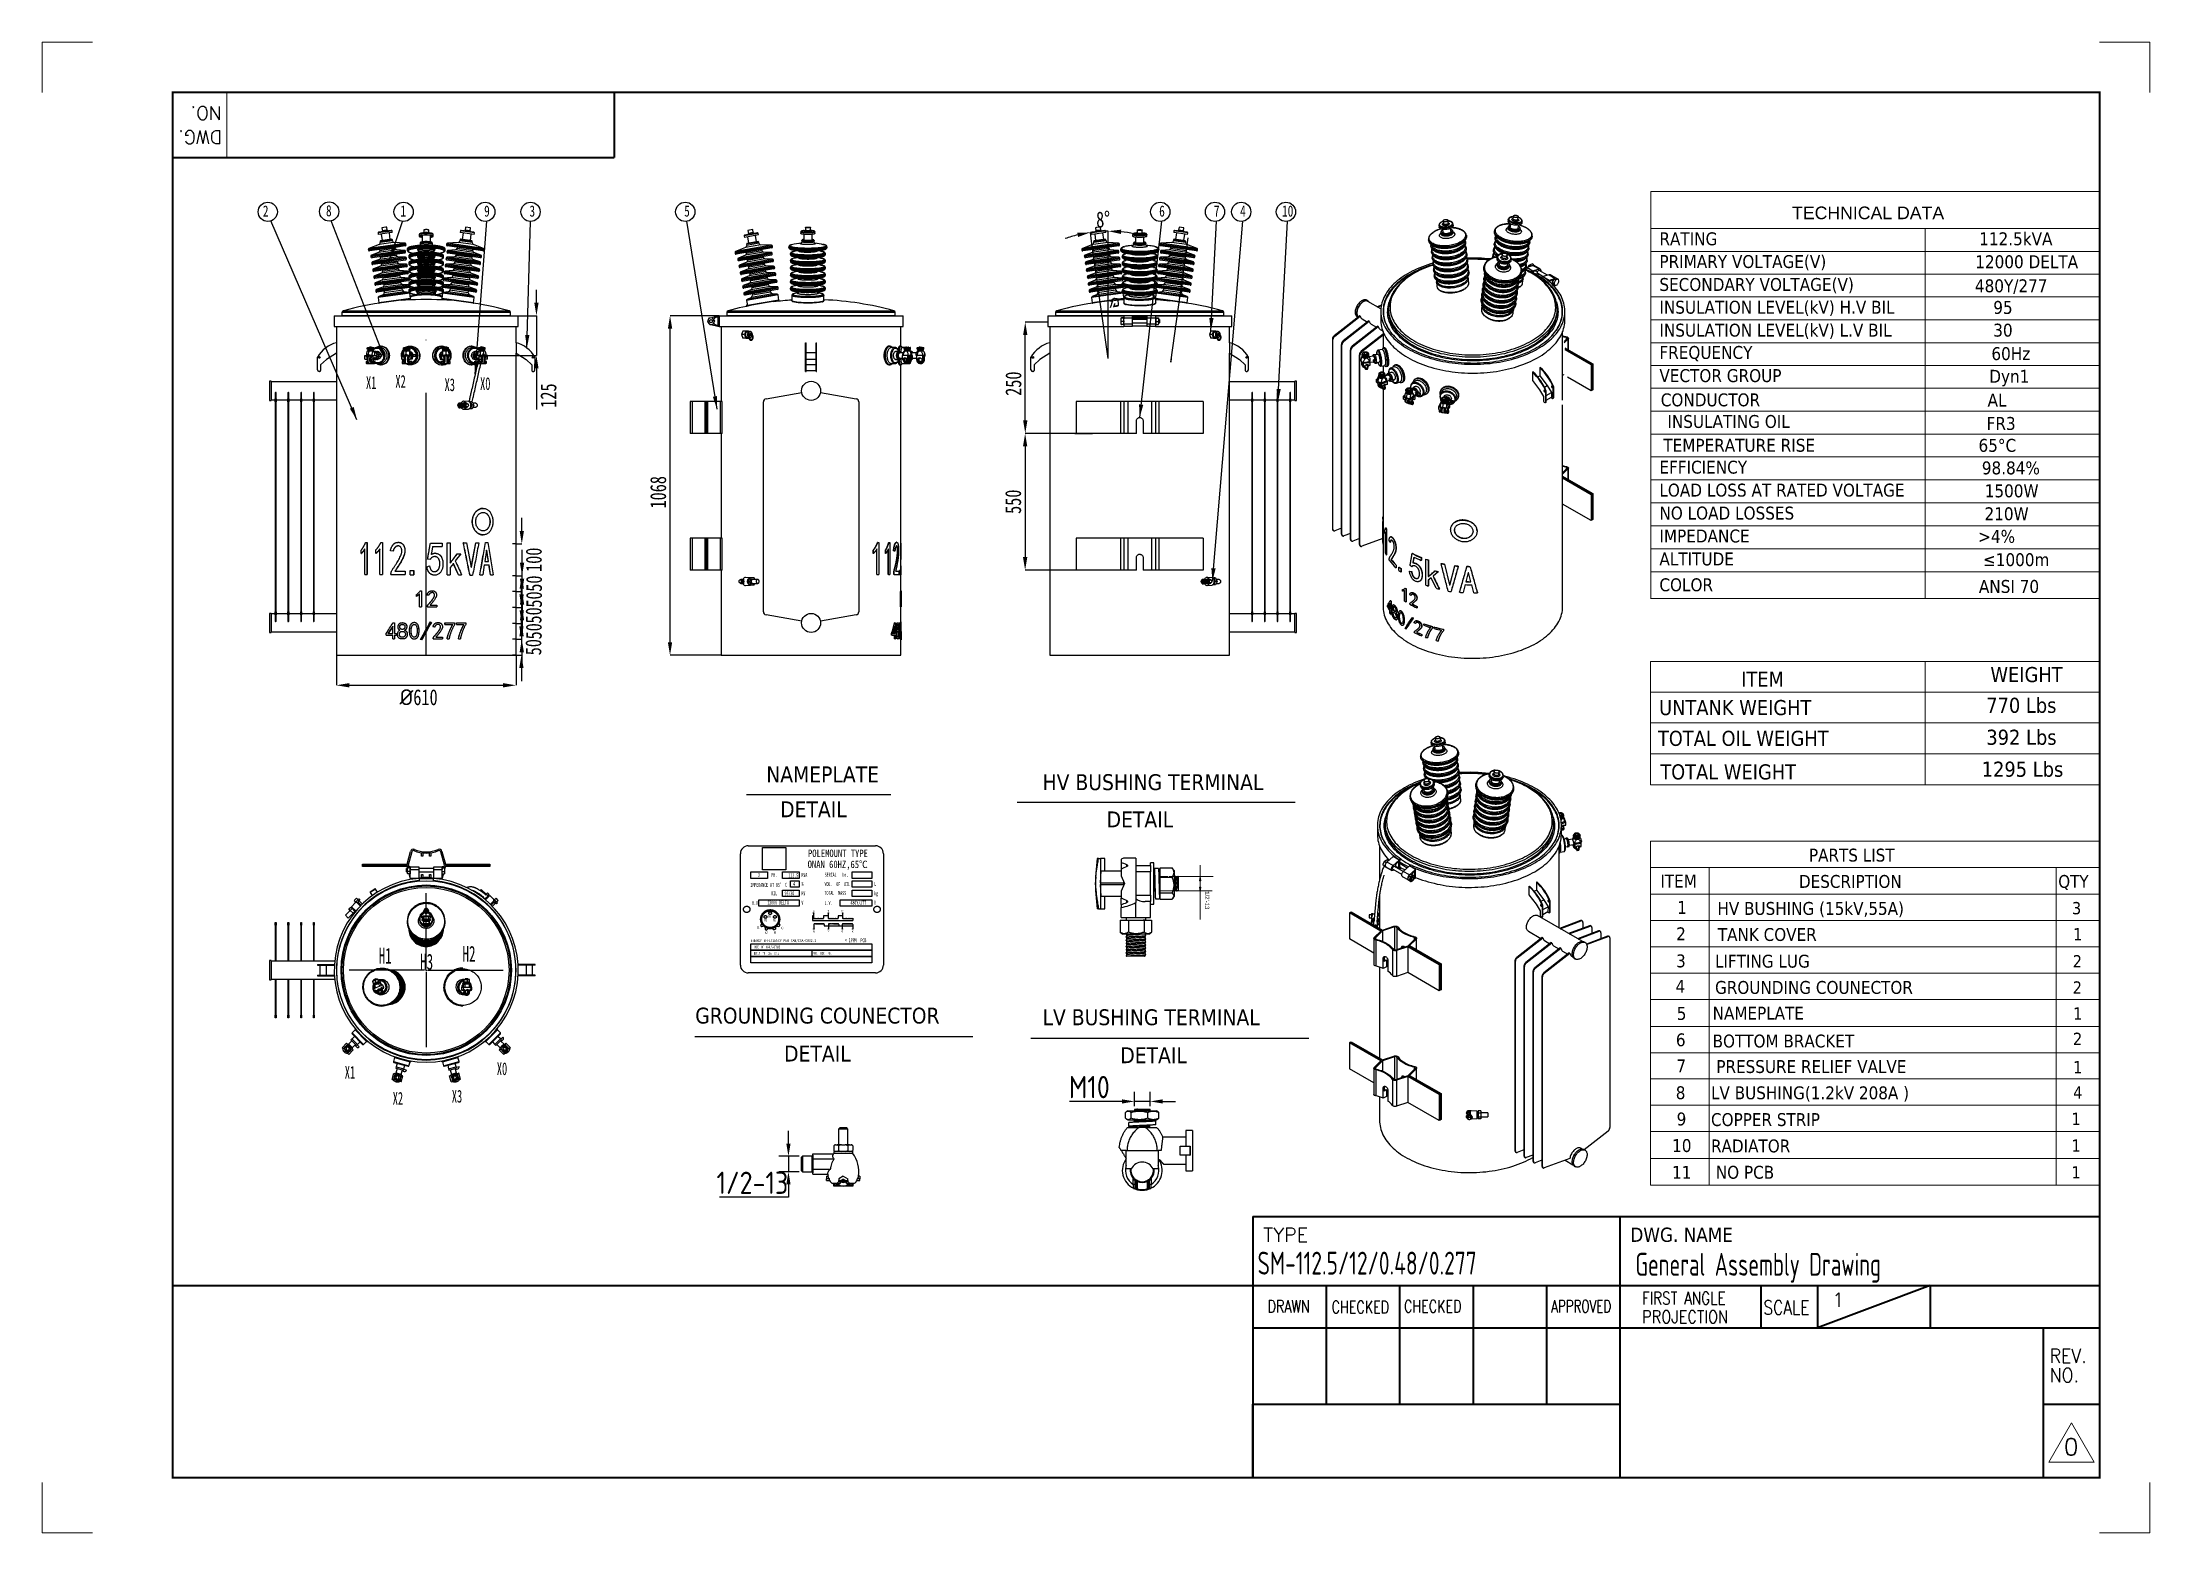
# Model space of a CAD drawing. Header units: millimetres. Extents: x 0 to 6631, y 0 to 4689.
import ezdxf
from ezdxf.enums import TextEntityAlignment as Align

# ---------------------------------------------------------------- set-up
doc = ezdxf.new("R2010")
doc.units = ezdxf.units.MM
doc.header["$LTSCALE"] = 13
for name, pattern in [('CENTER', [50.8, 31.75, -6.35, 6.35, -6.35]), ('CENTERX2', [101.6, 63.5, -12.7, 12.7, -12.7]), ('HIDDEN', [9.525, 6.35, -3.175])]:
    doc.linetypes.add(name, pattern=pattern)
doc.layers.get('0').update_dxf_attribs({"color": 1, "linetype": 'CENTER'})
for name, color, linetype in [('1', 4, 'Continuous'), ('2', 3, 'Continuous'), ('4', 2, 'HIDDEN'), ('6文字层', 3, 'Continuous'), ('中心符号线', 7, 'CENTERX2'), ('中心线', 1, 'CENTERX2'), ('临时轴', 1, 'CENTERX2'), ('几何体', 7, 'Continuous'), ('尺寸', 3, 'Continuous'), ('注释', 2, 'Continuous'), ('草图直线', 1, 'Continuous')]:
    doc.layers.add(name, color=color, linetype=linetype)
doc.layers.add('paper', color=254, linetype='Continuous', plot=False)
doc.layers.add('标注、文本', color=3, linetype='Continuous', lineweight=25)
doc.layers.add('铁心', color=3, linetype='Continuous', lineweight=0)
doc.styles.add('11', font='')
doc.styles.add('chinese', font='simhei.ttf')
doc.styles.add('PDF Arial', font='arial.ttf')
doc.styles.add('ROMANS', font='romans.shx', dxfattribs={"bigfont": 'whgtxt.shx'})
doc.styles.add('SLDTEXTSTYLE0', font='hyswlongfangsong.ttf')
doc.styles.get("Standard").update_dxf_attribs({"font": 'gbenor.shx', "bigfont": 'gbcbig.shx'})
doc.styles.add('Tahoma$001', font='tahoma.ttf', dxfattribs={"height": 2.159784})
doc.styles.add('Tahoma_txtstyle_28.93_0_0', font='tahoma.ttf')
doc.styles.add('Tahoma_txtstyle_30.40_0_0', font='tahoma.ttf')
doc.styles.add('Tahoma_txtstyle_30.51_0_0', font='tahoma.ttf')
doc.styles.add('仿宋体', font='')
doc.styles.get('11').set_extended_font_data('FangSong_GB2312')
doc.styles.get('仿宋体').set_extended_font_data('STFangsong')
doc.dimstyles.new('1-15', dxfattribs={"dimscale": 20, "dimtxt": 3.5, "dimasz": 2, "dimexe": 1.5, "dimexo": 0.5, "dimgap": 0.5, "dimtad": 1, "dimtoh": 1, "dimdec": 1, "dimdsep": 46, "dimtxsty": 'Standard', "dimcen": 2.5, "dimclrd": 3, "dimclre": 3, "dimclrt": 3, "dimadec": 0, "dimazin": 2, "dimtfac": 1, "dimtdec": 1, "dimtmove": 0, "dimatfit": 2, "dimfxl": 1, "dimarcsym": 0})
doc.dimstyles.new('SLDDIMSTYLE0', dxfattribs={"dimtxt": 50, "dimasz": 40.8, "dimexe": 0, "dimexo": 0.0625, "dimgap": 12.5, "dimtad": 2, "dimdec": 0, "dimrnd": 1e-09, "dimzin": 12, "dimdsep": 46, "dimtxsty": 'SLDTEXTSTYLE0', "dimsah": 1, "dimcen": 0.09, "dimadec": 0, "dimazin": 3, "dimtfac": 1, "dimtdec": 0, "dimtmove": 0, "dimatfit": 0, "dimfxl": 1, "dimfrac": 2, "dimtolj": 1, "dimtzin": 12, "dimarcsym": 0})
doc.dimstyles.new('SLDDIMSTYLE1', dxfattribs={"dimtxt": 50, "dimasz": 40.8, "dimexe": 0, "dimexo": 0.0625, "dimgap": 12.5, "dimtad": 2, "dimdec": 0, "dimrnd": 1e-09, "dimzin": 12, "dimdsep": 46, "dimtxsty": 'SLDTEXTSTYLE0', "dimsah": 1, "dimcen": 0.09, "dimadec": 0, "dimazin": 3, "dimtfac": 1, "dimtdec": 0, "dimtofl": 0, "dimtmove": 0, "dimatfit": 3, "dimfxl": 1, "dimfrac": 2, "dimtolj": 1, "dimtzin": 12, "dimarcsym": 0})
doc.dimstyles.new('SLDDIMSTYLE2', dxfattribs={"dimtxt": 0.18, "dimasz": 40.8, "dimexe": 0, "dimexo": 0.0625, "dimgap": 0, "dimtad": 0, "dimtih": 1, "dimtoh": 1, "dimdec": 0, "dimrnd": 1e-09, "dimzin": 0, "dimdsep": 46, "dimtxsty": 'Standard', "dimsah": 1, "dimcen": 0.09, "dimadec": 0, "dimazin": 0, "dimtfac": 40.8, "dimtdec": 0, "dimtofl": 0, "dimtmove": 0, "dimatfit": 3, "dimfxl": 1, "dimfrac": 2, "dimtolj": 1, "dimtzin": 0, "dimarcsym": 0})
picture_1 = doc.add_image_def('image1.jpg', size_in_pixel=(258, 247))

msp = doc.modelspace()

# ---------------------------------------------------------------- texts
at = {"layer": '1', "color": 4, "lineweight": 13}
for s, width, p in [('SM-112.5/12/0.48/0.277', 0.8, (3823.61, 812.38)), ('General Assembly Drawing', 0.76, (5012.29, 808.6))]:
    msp.add_text(s, height=72, dxfattribs=dict(at, width=width)).set_placement(p)
at = {"layer": '2', "lineweight": 13, "style": 'ROMANS'}
for s, p in [('NO.', (564.86, 4486.79)), ('DWG.', (566.38, 4411.17))]:
    msp.add_text(s, height=42.625, rotation=180, dxfattribs=at).set_placement(p)
at = {"layer": '2'}
for s, height, style, width, p in [('X1', 40, '仿宋体', 0.6, (1018.75, 3597.88)), ('X2', 40, '仿宋体', 0.6, (1111.22, 3601.7)), ('X3', 40, '仿宋体', 0.6, (1265.97, 3591.35)), ('X0', 40, '仿宋体', 0.6, (1377.67, 3594.86)), ('3', 12.6, '仿宋体', 0.6, (2251.75, 2063.16)), ('PH.', 12.6, '仿宋体', 0.6, (2293.61, 2063.28)), ('112.5', 12.6, '仿宋体', 0.6, (2347.71, 2061.73)), ('KVA', 12.6, '仿宋体', 0.6, (2388.56, 2063.28)), ('SERIAL   No.', 12.6, '仿宋体', 0.6, (2462.05, 2063.69)), ('IMPEDANCE AT 85%%D', 12.6, '仿宋体', 0.6, (2228.27, 2031.92)), ('BIL', 12.6, '仿宋体', 0.6, (2293.61, 2005.68)), ('95/30', 12.6, '仿宋体', 0.6, (2335.54, 2005.35)), ('C', 12.6, '仿宋体', 0.6, (2336.92, 2031.81)), ('4', 12.6, '仿宋体', 0.6, (2362.66, 2034.65)), ('%%%', 12.6, '仿宋体', 0.6, (2388.56, 2035.07)), ('KV', 12.6, '仿宋体', 0.6, (2388.56, 2005.68)), ('VOL.  OF  OIL', 12.6, '仿宋体', 0.6, (2461.24, 2034.17)), ('TOTAL  MASS', 12.6, '仿宋体', 0.6, (2461.25, 2006.09)), ('kg', 12.6, '仿宋体', 0.6, (2617.32, 2005.68)), ('L', 12.6, '仿宋体', 0.6, (2617.32, 2035.07)), ('H.V.', 12.6, '仿宋体', 0.6, (2233.08, 1975.22)), ('H1', 8.064, '仿宋体', 0.6, (2272.36, 1923.7)), ('H3', 8.064, '仿宋体', 0.6, (2285.01, 1935.27)), ('H2', 8.064, '仿宋体', 0.6, (2299.85, 1923.52)), ('V', 12.6, '仿宋体', 0.6, (2388.56, 1976.1)), ('H1', 5.129, '仿宋体', 0.6, (2425.59, 1953.24)), ('L.V.', 12.6, '仿宋体', 0.6, (2461.55, 1974.9)), ('H2', 5.129, '仿宋体', 0.6, (2470.56, 1953.65)), ('H2', 5.129, '仿宋体', 0.6, (2515.41, 1953.81)), ('V', 12.6, '仿宋体', 0.6, (2617.03, 1975.78)), ('ENERGY EFFICIENCY PER CAN/CSA-C802.1', 8.75, '11', 0.8, (2229.37, 1858.58)), ('X1', 8.064, '仿宋体', 0.6, (2248.31, 1900.08)), ('X2', 8.064, '仿宋体', 0.6, (2274.19, 1884)), ('X3', 8.064, '仿宋体', 0.6, (2301.61, 1884.06)), ('X0', 8.064, '仿宋体', 0.6, (2324.62, 1898.44)), ('X1', 5.129, '仿宋体', 0.6, (2425.71, 1889.13)), ('X2', 5.129, '仿宋体', 0.6, (2471.35, 1889.66)), ('X3', 5.129, '仿宋体', 0.6, (2514.82, 1889.23)), ('< 1PPM  PCB', 12.6, '仿宋体', 0.6, (2525.03, 1857.82)), ('X0', 5.129, '仿宋体', 0.6, (2547.23, 1888.9)), ('H1', 50, '仿宋体', 0.6, (1058.92, 1790.28)), ('H3', 50, '仿宋体', 0.6, (1189.14, 1771.24)), ('H2', 50, '仿宋体', 0.6, (1322.42, 1796.32)), ('DATE  OF  MANUFACTURE', 8.064, '仿宋体', 0.6, (2238.57, 1838.68)), ('BUILT  TO  CSA  C2.2', 8.064, '仿宋体', 0.6, (2239.05, 1818.58)), ('MFR.  REF.  NO.    ', 8.064, '仿宋体', 0.6, (2425.21, 1818.58)), ('X1', 40, '仿宋体', 0.6, (951.99, 1428.61)), ('X0', 40, '仿宋体', 0.6, (1430.27, 1439.85)), ('X3', 40, '仿宋体', 0.6, (1288.73, 1353.36)), ('X2', 40, '仿宋体', 0.6, (1102.85, 1346.86))]:
    msp.add_text(s, height=height, dxfattribs=dict(at, style=style, width=width)).set_placement(p)
at = {"layer": '2', "color": 3, "true_color": 0x00ff00, "style": '仿宋体', "width": 0.6}
for s, p in [('480Y/277', (2542.99, 1975.78)), ('12000 DELTA', (2281.33, 1976.1))]:
    msp.add_text(s, height=12.6, dxfattribs=at).set_placement(p)
at = {"layer": '2', "lineweight": 13, "style": 'ROMANS'}
for s, height, p in [('TYPE', 44.402, (3841.9, 915.19)), ('1', 44.4, (5630.86, 710.7))]:
    msp.add_text(s, height=height, dxfattribs=at).set_placement(p)
for s, height, width, p in [('DRAWN', 39.073, 0.75, (3854.94, 693.13)), ('CHECKED', 39.073, 0.75, (4056.53, 690.65)), ('CHECKED', 39.073, 0.75, (4284.27, 693.13)), ('APPROVED', 39.073, 0.7, (4747.21, 693.13)), ('FIRST ANGLE', 39.0733, 0.8, (5033.2, 718.57)), ('SCALE', 44.402, 0.8, (5414.97, 686.37)), ('PROJECTION', 39.073, 0.86, (5033.2, 660.01)), ('REV.', 44.402, 0.9, (6315.34, 534.42)), ('NO.', 44.402, 0.9, (6315.34, 473.87))]:
    msp.add_text(s, height=height, dxfattribs=dict(at, width=width)).set_placement(p)
at = {"layer": '2', "color": 4, "lineweight": 13, "style": 'ROMANS'}
msp.add_text('0', height=53.28, dxfattribs=at).set_placement((6360.09, 243.84))
at = {"layer": '4', "color": 2, "true_color": 0xffff00, "style": 'chinese', "width": 0.85}
for s, p in [('POLEMOUNT TYPE ', (2409.25, 2125.83)), (' ONAN 60HZ,65℃', (2394.81, 2091.12))]:
    msp.add_text(s, height=23.2987, dxfattribs=at).set_placement(p)
at = {"layer": '注释', "insert": (703.16, 4175.08), "char_height": 35, "width": 4.1608, "attachment_point": 2, "style": 'SLDTEXTSTYLE0'}
msp.add_mtext('2', dxfattribs=at)
at = {"layer": '注释', "char_height": 35, "attachment_point": 2, "style": 'SLDTEXTSTYLE0'}
for s, insert in [('8', (901.79, 4176.01)), ('1', (1135.85, 4175.08)), ('9', (1399.36, 4175.08)), ('3', (1541.87, 4175.08)), ('5', (2028.67, 4175.08)), ('6', (3522.93, 4175.08)), ('7', (3695.02, 4175.08)), ('4', (3777.65, 4175.08)), ('10', (3918.33, 4175.08))]:
    msp.add_mtext(s, dxfattribs=dict(at, insert=insert))
at = {"layer": '铁心', "lineweight": 13}
for s, height, style, p in [('TECHNICAL DATA', 39.7655, 'PDF Arial', (5505.1, 4131.96)), ('RATING', 40.606, 'Tahoma$001', (5087.73, 4049.95)), ('112.5kVA', 40.606, 'Tahoma$001', (6093.78, 4049.95)), ('PRIMARY VOLTAGE(V)', 40.6063, 'Tahoma$001', (5087.73, 3978.47)), ('12000 DELTA', 40.6063, 'Tahoma$001', (6081.38, 3977.79)), ('SECONDARY VOLTAGE(V)', 40.6063, 'Tahoma$001', (5087.73, 3906.3)), ('480Y/277', 40.606, 'Tahoma$001', (6080.3, 3902.12)), ('INSULATION LEVEL(kV) H.V BIL', 40.6063, 'Tahoma$001', (5087.73, 3834.81)), ('95', 40.606, 'Tahoma$001', (6138.02, 3834.13)), ('INSULATION LEVEL(kV) L.V BIL', 40.6063, 'Tahoma$001', (5087.73, 3762.64)), ('30', 40.606, 'Tahoma$001', (6138.02, 3762.64)), ('FREQUENCY', 40.606, 'Tahoma$001', (5087.73, 3692.52)), ('60Hz', 40.606, 'Tahoma$001', (6132.19, 3688.85)), ('VECTOR GROUP', 40.6063, 'Tahoma$001', (5087.73, 3619.67)), ('Dyn1', 40.606, 'Tahoma$001', (6125.49, 3617.56)), ('CONDUCTOR', 40.606, 'Tahoma$001', (5091.91, 3543.4)), ('AL', 40.606, 'Tahoma$001', (6120.19, 3542.75)), ('FR3', 40.606, 'Tahoma$001', (6117.09, 3469.25)), ('EFFICIENCY', 40.606, 'Tahoma$001', (5087.73, 3331.68)), ('98.84%%%', 40.606, 'Tahoma$001', (6102.07, 3329.38)), ('LOAD LOSS AT RATED VOLTAGE', 40.6063, 'Tahoma$001', (5087.73, 3259.51)), ('1500W', 40.606, 'Tahoma$001', (6111.17, 3257.21)), ('NO LOAD LOSSES', 40.6063, 'Tahoma$001', (5087.73, 3187.34)), ('210W', 40.606, 'Tahoma$001', (6110.48, 3185.04)), ('IMPEDANCE', 40.606, 'Tahoma$001', (5087.73, 3115.18)), ('>4%%%', 40.606, 'Tahoma$001', (6090.57, 3113.97)), ('ALTITUDE', 40.606, 'Tahoma$001', (5087.73, 3043.01)), ('≤1000m', 40.606, 'Tahoma$001', (6105.8, 3040.71)), ('COLOR', 40.606, 'Tahoma$001', (5087.67, 2961.75)), ('ANSI 70 ', 40.606, 'Tahoma$001', (6092.89, 2956.58)), ('ITEM', 47.513, 'Tahoma_txtstyle_30.51_0_0', (5344.8, 2661.72)), ('UNTANK WEIGHT', 47.5129, 'Tahoma_txtstyle_30.51_0_0', (5086.78, 2572.08)), ('770 Lbs', 47.513, 'Tahoma_txtstyle_30.51_0_0', (6115.99, 2579.25)), ('TOTAL OIL WEIGHT', 47.5129, 'Tahoma_txtstyle_30.51_0_0', (5083.08, 2475.33)), ('392 Lbs', 47.513, 'Tahoma_txtstyle_30.51_0_0', (6116.3, 2478.71)), ('NAMEPLATE', 50, 'Tahoma$001', (2277.91, 2360.72)), ('HV BUSHING TERMINAL', 50, 'Tahoma$001', (3147.16, 2336.23)), ('TOTAL WEIGHT', 47.5129, 'Tahoma_txtstyle_30.51_0_0', (5090.49, 2369.78)), ('1295 Lbs', 47.513, 'Tahoma_txtstyle_30.51_0_0', (6101.78, 2378.2)), ('DETAIL', 50, 'Tahoma$001', (2321.68, 2250.78)), ('DETAIL', 50, 'Tahoma$001', (3348.66, 2219.1)), ('PARTS LIST', 40.487, 'Tahoma_txtstyle_30.40_0_0', (5558.13, 2111.54)), ('ITEM', 40.487, 'Tahoma_txtstyle_30.40_0_0', (5090.75, 2029.72)), ('DESCRIPTION', 40.487, 'Tahoma_txtstyle_30.40_0_0', (5526.79, 2028.69)), ('QTY', 40.309, 'Tahoma$001', (6342.46, 2028.87)), ('1', 40.49, 'Tahoma_txtstyle_30.40_0_0', (5143.69, 1946.87)), (' HV BUSHING (15kV,55A)', 40.487, 'Tahoma_txtstyle_30.40_0_0', (5255.16, 1943.82)), ('3', 38.52, 'Tahoma_txtstyle_28.93_0_0', (6385.77, 1945.66)), ('2', 40.49, 'Tahoma_txtstyle_30.40_0_0', (5140.6, 1864.02)), ('TANK COVER', 40.487, 'Tahoma_txtstyle_30.40_0_0', (5271.6, 1861.78)), ('1', 38.52, 'Tahoma$001', (6389.21, 1863.67)), ('3', 40.49, 'Tahoma_txtstyle_30.40_0_0', (5140.25, 1778.76)), ('LIFTING LUG', 40.487, 'Tahoma_txtstyle_30.40_0_0', (5262.77, 1777.83)), ('2', 38.52, 'Tahoma_txtstyle_28.93_0_0', (6388.05, 1778.65)), ('4', 40.49, 'Tahoma_txtstyle_30.40_0_0', (5138.53, 1698.66)), ('GROUNDING COUNECTOR', 40.487, 'Tahoma_txtstyle_30.40_0_0', (5262.77, 1695.33)), ('2', 38.52, 'Tahoma_txtstyle_28.93_0_0', (6388.05, 1696.14)), ('GROUNDING COUNECTOR', 50, 'Tahoma$001', (2054.53, 1601.92)), ('LV BUSHING TERMINAL', 50, 'Tahoma$001', (3147.16, 1596.73)), ('5', 40.49, 'Tahoma_txtstyle_30.40_0_0', (5142.43, 1613.4)), ('NAMEPLATE', 40.487, 'Tahoma_txtstyle_30.40_0_0', (5255.16, 1614.26)), ('1', 38.52, 'Tahoma_txtstyle_28.93_0_0', (6389.55, 1614.26)), ('DETAIL', 50, 'Tahoma$001', (2334.11, 1482.43)), ('DETAIL', 50, 'Tahoma$001', (3391.78, 1477.23)), ('6', 40.49, 'Tahoma_txtstyle_30.40_0_0', (5139.63, 1530.55)), ('BOTTOM BRACKET', 40.487, 'Tahoma_txtstyle_30.40_0_0', (5255.16, 1526.73)), ('2', 38.52, 'Tahoma_txtstyle_28.93_0_0', (6388.9, 1534.73)), ('7', 40.49, 'Tahoma_txtstyle_30.40_0_0', (5141.37, 1448.74)), ('PRESSURE RELIEF VALVE', 40.487, 'Tahoma_txtstyle_30.40_0_0', (5266.79, 1446.48)), ('1', 38.52, 'Tahoma_txtstyle_28.93_0_0', (6389.06, 1445.45)), ('8', 40.49, 'Tahoma_txtstyle_30.40_0_0', (5139.21, 1364.17)), ('LV BUSHING(1.2kV 208A )', 40.487, 'Tahoma_txtstyle_30.40_0_0', (5250.1, 1363.83)), ('4', 38.52, 'Tahoma_txtstyle_28.93_0_0', (6389.55, 1365.89)), ('9', 40.49, 'Tahoma_txtstyle_30.40_0_0', (5141.97, 1281.49)), ('COPPER STRIP', 40.487, 'Tahoma_txtstyle_30.40_0_0', (5250.1, 1279.61)), ('1', 38.52, 'Tahoma_txtstyle_28.93_0_0', (6383.9, 1283.04)), ('10', 40.487, 'Tahoma_txtstyle_30.40_0_0', (5127.88, 1197.95)), ('RADIATOR', 40.487, 'Tahoma_txtstyle_30.40_0_0', (5250.1, 1196.76)), ('1', 38.52, 'Tahoma_txtstyle_28.93_0_0', (6383.9, 1198.81)), ('11', 40.487, 'Tahoma_txtstyle_30.40_0_0', (5127.88, 1113.73)), (' NO PCB', 40.487, 'Tahoma_txtstyle_30.40_0_0', (5250.1, 1113.91)), ('1', 38.52, 'Tahoma_txtstyle_28.93_0_0', (6383.9, 1114.58)), ('DWG. NAME', 44.861, 'Tahoma_txtstyle_30.40_0_0', (4996.34, 915.19))]:
    msp.add_text(s, height=height, dxfattribs=dict(at, style=style)).set_placement(p)
at = {"layer": '铁心', "lineweight": 13, "style": 'Tahoma$001'}
for s, p in [('INSULATING OIL', (5305.37, 3495.65)), ('TEMPERATURE RISE ', (5346.26, 3420.89))]:
    msp.add_text(s, height=40.6063, dxfattribs=at).set_placement(p, align=Align.MIDDLE)
msp.add_text('65%%DC', height=40.606, dxfattribs=at).set_placement((6091.62, 3420.6), align=Align.MIDDLE_LEFT)
at = {"layer": '铁心', "lineweight": 13, "insert": (6129.08, 2723.38), "char_height": 47.513, "width": 562.5922, "attachment_point": 1, "style": 'Tahoma_txtstyle_30.51_0_0'}
msp.add_mtext('WEIGHT', dxfattribs=at)
at = {"layer": '铁心', "lineweight": 13, "insert": (3671.73, 2023.26), "char_height": 13.6057, "attachment_point": 1, "rotation": 270}
msp.add_mtext("{\\fCenturyGothic|b0|i0|c0; 1/2'-13 }", dxfattribs=at)

# ---------------------------------------------------------------- blocks, each defined once
blk = doc.blocks.new('*D7')
at = {"layer": 'Defpoints', "color": 0, "transparency": 16777216}
for p in [(2347.7, 1136), (2391.5, 1184.4), (2391.5, 1136)]:
    blk.add_point(p, dxfattribs=at)
at = {"layer": '标注、文本', "color": 3, "lineweight": -2, "transparency": 16777216}
for p, q in [((2347.7, 1224.4), (2347.7, 1264.4)), ((2381.5, 1184.4), (2317.7, 1184.4)), ((2381.5, 1136), (2317.7, 1136)), ((2347.7, 1184.4), (2347.7, 1136)), ((2347.7, 1096), (2347.7, 1056)), ((2347.7, 1056), (2131.1, 1056))]:
    blk.add_line(p, q, dxfattribs=at)
at = {"layer": '标注、文本', "color": 3, "transparency": 16777216}
for points in [[(2341.1, 1224.4), (2354.4, 1224.4), (2347.7, 1184.4)], [(2341.1, 1096), (2354.4, 1096), (2347.7, 1136)]]:
    blk.add_solid(points, dxfattribs=at)
at = {"layer": '标注、文本', "color": 3, "transparency": 16777216, "insert": (2234.4, 1101), "char_height": 70, "width": 108.503, "attachment_point": 5}
blk.add_mtext('1/2-13', dxfattribs=at)
blk = doc.blocks.new('*D8')
at = {"layer": 'Defpoints', "color": 0, "transparency": 16777216}
for p in [(3436.8, 1357), (3436.8, 1332.3), (3485.4, 1332.3)]:
    blk.add_point(p, dxfattribs=at)
at = {"layer": '标注、文本', "color": 3, "lineweight": -2, "transparency": 16777216}
for p, q in [((3396.8, 1357), (3231.8, 1357)), ((3436.8, 1342.3), (3436.8, 1387)), ((3485.4, 1357), (3436.8, 1357)), ((3485.4, 1342.3), (3485.4, 1387)), ((3525.4, 1357), (3565.4, 1357))]:
    blk.add_line(p, q, dxfattribs=at)
at = {"layer": '标注、文本', "color": 3, "transparency": 16777216}
for points in [[(3396.8, 1363.6), (3396.8, 1350.3), (3436.8, 1357)], [(3525.4, 1363.6), (3525.4, 1350.3), (3485.4, 1357)]]:
    blk.add_solid(points, dxfattribs=at)
at = {"layer": '标注、文本', "color": 3, "transparency": 16777216, "insert": (3294.3, 1402), "char_height": 70, "attachment_point": 5}
blk.add_mtext('M10', dxfattribs=at)
blk = doc.blocks.new('*D10')
at = {"layer": 'Defpoints', "color": 0, "transparency": 16777216}
for p in [(1497.7, 3828.2), (1555, 3828.2), (1358.3, 3703.2)]:
    blk.add_point(p, dxfattribs=at)
at = {"layer": '尺寸', "color": 0, "lineweight": -2, "transparency": 16777216}
for p, q in [((1555, 3869), (1555, 3909.8)), ((1497.8, 3828.2), (1555, 3828.2)), ((1555, 3828.2), (1555, 3703.2)), ((1358.3, 3703.2), (1555, 3703.2)), ((1555, 3662.4), (1555, 3532.9))]:
    blk.add_line(p, q, dxfattribs=at)
at = {"layer": '尺寸', "color": 0, "transparency": 16777216}
for points in [[(1548.2, 3869), (1561.8, 3869), (1555, 3828.2)], [(1548.2, 3662.4), (1561.8, 3662.4), (1555, 3703.2)]]:
    blk.add_solid(points, dxfattribs=at)
at = {"layer": '尺寸', "color": 0, "transparency": 16777216, "insert": (1567.5, 3577.2), "char_height": 50, "attachment_point": 2, "rotation": 90, "style": 'SLDTEXTSTYLE0'}
blk.add_mtext('\\A1;125', dxfattribs=at)
blk = doc.blocks.new('*D11')
at = {"layer": 'Defpoints', "color": 0, "transparency": 16777216}
for p in [(1490.7, 2810.7), (1507.7, 2810.7), (1490.7, 2760.7)]:
    blk.add_point(p, dxfattribs=at)
at = {"layer": '尺寸', "color": 0, "lineweight": -2, "transparency": 16777216}
for p, q in [((1507.7, 2851.5), (1507.7, 2892.3)), ((1490.8, 2810.7), (1507.7, 2810.7)), ((1490.8, 2760.7), (1507.7, 2760.7)), ((1507.7, 2719.9), (1507.7, 2679.1))]:
    blk.add_line(p, q, dxfattribs=at)
at = {"layer": '尺寸', "color": 0, "transparency": 16777216}
for points in [[(1500.9, 2851.5), (1514.5, 2851.5), (1507.7, 2810.7)], [(1500.9, 2719.9), (1514.5, 2719.9), (1507.7, 2760.7)]]:
    blk.add_solid(points, dxfattribs=at)
at = {"layer": '尺寸', "color": 0, "transparency": 16777216, "insert": (1520.2, 2785.7), "char_height": 50, "attachment_point": 2, "rotation": 90, "style": 'SLDTEXTSTYLE0'}
blk.add_mtext('\\A1;50', dxfattribs=at)
blk = doc.blocks.new('*D12')
at = {"layer": 'Defpoints', "color": 0, "transparency": 16777216}
for p in [(1490.7, 2860.7), (1508.9, 2860.7), (1490.7, 2810.7)]:
    blk.add_point(p, dxfattribs=at)
at = {"layer": '尺寸', "color": 0, "lineweight": -2, "transparency": 16777216}
for p, q in [((1508.9, 2901.5), (1508.9, 2942.3)), ((1490.8, 2860.7), (1508.9, 2860.7)), ((1490.8, 2810.7), (1508.9, 2810.7)), ((1508.9, 2769.9), (1508.9, 2729.1))]:
    blk.add_line(p, q, dxfattribs=at)
at = {"layer": '尺寸', "color": 0, "transparency": 16777216}
for points in [[(1502.1, 2901.5), (1515.7, 2901.5), (1508.9, 2860.7)], [(1502.1, 2769.9), (1515.7, 2769.9), (1508.9, 2810.7)]]:
    blk.add_solid(points, dxfattribs=at)
at = {"layer": '尺寸', "color": 0, "transparency": 16777216, "insert": (1521.4, 2835.7), "char_height": 50, "attachment_point": 2, "rotation": 90, "style": 'SLDTEXTSTYLE0'}
blk.add_mtext('\\A1;50', dxfattribs=at)
blk = doc.blocks.new('*D13')
at = {"layer": 'Defpoints', "color": 0, "transparency": 16777216}
for p in [(1490.7, 2910.7), (1490.7, 2860.7), (1508.2, 2910.7)]:
    blk.add_point(p, dxfattribs=at)
at = {"layer": '尺寸', "color": 0, "lineweight": -2, "transparency": 16777216}
for p, q in [((1508.2, 2951.5), (1508.2, 2992.3)), ((1490.8, 2910.7), (1508.2, 2910.7)), ((1490.8, 2860.7), (1508.2, 2860.7)), ((1508.2, 2819.9), (1508.2, 2779.1))]:
    blk.add_line(p, q, dxfattribs=at)
at = {"layer": '尺寸', "color": 0, "transparency": 16777216}
for points in [[(1501.4, 2951.5), (1515, 2951.5), (1508.2, 2910.7)], [(1501.4, 2819.9), (1515, 2819.9), (1508.2, 2860.7)]]:
    blk.add_solid(points, dxfattribs=at)
at = {"layer": '尺寸', "color": 0, "transparency": 16777216, "insert": (1520.7, 2885.7), "char_height": 50, "attachment_point": 2, "rotation": 90, "style": 'SLDTEXTSTYLE0'}
blk.add_mtext('\\A1;50', dxfattribs=at)
blk = doc.blocks.new('*D14')
at = {"layer": 'Defpoints', "color": 0, "transparency": 16777216}
for p in [(1490.7, 2960.7), (1509.7, 2960.7), (1490.7, 2910.7)]:
    blk.add_point(p, dxfattribs=at)
at = {"layer": '尺寸', "color": 0, "lineweight": -2, "transparency": 16777216}
for p, q in [((1509.7, 3001.5), (1509.7, 3042.3)), ((1490.8, 2960.7), (1509.7, 2960.7)), ((1490.8, 2910.7), (1509.7, 2910.7)), ((1509.7, 2869.9), (1509.7, 2829.1))]:
    blk.add_line(p, q, dxfattribs=at)
at = {"layer": '尺寸', "color": 0, "transparency": 16777216}
for points in [[(1502.9, 3001.5), (1516.5, 3001.5), (1509.7, 2960.7)], [(1502.9, 2869.9), (1516.5, 2869.9), (1509.7, 2910.7)]]:
    blk.add_solid(points, dxfattribs=at)
at = {"layer": '尺寸', "color": 0, "transparency": 16777216, "insert": (1522.2, 2935.7), "char_height": 50, "attachment_point": 2, "rotation": 90, "style": 'SLDTEXTSTYLE0'}
blk.add_mtext('\\A1;50', dxfattribs=at)
blk = doc.blocks.new('*D15')
at = {"layer": 'Defpoints', "color": 0, "transparency": 16777216}
for p in [(1490.7, 3010.7), (1509.7, 3010.7), (1490.7, 2960.7)]:
    blk.add_point(p, dxfattribs=at)
at = {"layer": '尺寸', "color": 0, "lineweight": -2, "transparency": 16777216}
for p, q in [((1509.7, 3051.5), (1509.7, 3092.3)), ((1490.8, 3010.7), (1509.7, 3010.7)), ((1490.8, 2960.7), (1509.7, 2960.7)), ((1509.7, 2919.9), (1509.7, 2879.1))]:
    blk.add_line(p, q, dxfattribs=at)
at = {"layer": '尺寸', "color": 0, "transparency": 16777216}
for points in [[(1502.9, 3051.5), (1516.5, 3051.5), (1509.7, 3010.7)], [(1502.9, 2919.9), (1516.5, 2919.9), (1509.7, 2960.7)]]:
    blk.add_solid(points, dxfattribs=at)
at = {"layer": '尺寸', "color": 0, "transparency": 16777216, "insert": (1522.2, 2985.7), "char_height": 50, "attachment_point": 2, "rotation": 90, "style": 'SLDTEXTSTYLE0'}
blk.add_mtext('\\A1;50', dxfattribs=at)
blk = doc.blocks.new('*D16')
at = {"layer": 'Defpoints', "color": 0, "transparency": 16777216}
for p in [(1490.7, 3110.7), (1508.9, 3110.7), (1490.7, 3010.7)]:
    blk.add_point(p, dxfattribs=at)
at = {"layer": '尺寸', "color": 0, "lineweight": -2, "transparency": 16777216}
for p, q in [((1508.9, 3151.5), (1508.9, 3192.3)), ((1490.8, 3110.7), (1508.9, 3110.7)), ((1490.8, 3010.7), (1508.9, 3010.7)), ((1508.9, 2969.9), (1508.9, 2929.1))]:
    blk.add_line(p, q, dxfattribs=at)
at = {"layer": '尺寸', "color": 0, "transparency": 16777216}
for points in [[(1502.1, 3151.5), (1515.7, 3151.5), (1508.9, 3110.7)], [(1502.1, 2969.9), (1515.7, 2969.9), (1508.9, 3010.7)]]:
    blk.add_solid(points, dxfattribs=at)
at = {"layer": '尺寸', "color": 0, "transparency": 16777216, "insert": (1521.4, 3060.7), "char_height": 50, "attachment_point": 2, "rotation": 90, "style": 'SLDTEXTSTYLE0'}
blk.add_mtext('\\A1;100', dxfattribs=at)
blk = doc.blocks.new('*D17')
at = {"layer": 'Defpoints', "color": 0, "transparency": 16777216}
for p in [(925.7, 2760.7), (1490.7, 2760.7), (1490.7, 2665.9)]:
    blk.add_point(p, dxfattribs=at)
at = {"layer": '尺寸', "color": 0, "lineweight": -2, "transparency": 16777216}
for p, q in [((925.7, 2760.6), (925.7, 2665.9)), ((1490.7, 2760.6), (1490.7, 2665.9)), ((966.5, 2665.9), (1449.9, 2665.9))]:
    blk.add_line(p, q, dxfattribs=at)
at = {"layer": '尺寸', "color": 0, "transparency": 16777216}
for points in [[(966.5, 2672.7), (966.5, 2659.1), (925.7, 2665.9)], [(1449.9, 2672.7), (1449.9, 2659.1), (1490.7, 2665.9)]]:
    blk.add_solid(points, dxfattribs=at)
at = {"layer": '尺寸', "color": 0, "transparency": 16777216, "insert": (1184.3, 2653.4), "char_height": 50, "attachment_point": 2, "style": 'SLDTEXTSTYLE0'}
blk.add_mtext('\\A1;{\\fISOCPEUR|b0|i0|c0|p34;%%C}610', dxfattribs=at)
blk = doc.blocks.new('SW_CENTERMARKSYMBOL_0')
at = {"layer": '中心符号线', "color": 0}
for p, q in [((0, 5), (0, 242)), ((-5, 0), (-242, 0)), ((0, 0), (-2.5, 0)), ((0, 0), (0, 2.5)), ((0, 0), (0, -2.5)), ((0, 0), (2.5, 0)), ((5, 0), (242, 0)), ((0, -5), (0, -242))]:
    blk.add_line(p, q, dxfattribs=at)
blk = doc.blocks.new('*D9')
at = {"layer": 'Defpoints', "color": 0, "transparency": 16777216}
for p in [(1975.3, 3828.2), (2130.4, 3828.2), (2136.5, 2760.7)]:
    blk.add_point(p, dxfattribs=at)
at = {"layer": '尺寸', "color": 0, "lineweight": -2, "transparency": 16777216}
for p, q in [((2130.3, 3828.2), (1975.3, 3828.2)), ((1975.3, 2801.5), (1975.3, 3787.4)), ((2136.4, 2760.7), (1975.3, 2760.7))]:
    blk.add_line(p, q, dxfattribs=at)
at = {"layer": '尺寸', "color": 0, "transparency": 16777216}
for points in [[(1968.5, 3787.4), (1982.1, 3787.4), (1975.3, 3828.2)], [(1968.5, 2801.5), (1982.1, 2801.5), (1975.3, 2760.7)]]:
    blk.add_solid(points, dxfattribs=at)
at = {"layer": '尺寸', "color": 0, "transparency": 16777216, "insert": (1912.8, 3273), "char_height": 50, "attachment_point": 2, "rotation": 90, "style": 'SLDTEXTSTYLE0'}
blk.add_mtext('\\A1;1068', dxfattribs=at)
blk = doc.blocks.new('*D18')
at = {"layer": 'Defpoints', "color": 0, "transparency": 16777216}
for p in [(3301.6, 4062.7), (3316.3, 4092.6), (3353.5, 4050.5), (3353.5, 3693.7), (3353.5, 3693.7)]:
    blk.add_point(p, dxfattribs=at)
at = {"layer": '尺寸', "color": 0, "lineweight": -2, "transparency": 16777216}
for p, q in [((3301.6, 4062.8), (3297.7, 4090.4)), ((3353.5, 4050.5), (3353.5, 4094.3))]:
    blk.add_line(p, q, dxfattribs=at)
for start, end in [(103.83773, 109.67547), (90, 98), (78.32453, 84.16227)]:
    blk.add_arc((3353.5, 3693.7), 400.6, start, end, dxfattribs=at)
at = {"layer": '尺寸', "color": 0, "transparency": 16777216}
for points in [[(3256.4, 4089.3), (3259, 4076), (3297.7, 4090.4)], [(3393.9, 4085.4), (3394.6, 4099), (3353.5, 4094.3)]]:
    blk.add_solid(points, dxfattribs=at)
at = {"layer": '尺寸', "color": 0, "transparency": 16777216, "insert": (3314.6, 4155.5), "char_height": 50, "attachment_point": 1, "rotation": 2.53045, "style": 'SLDTEXTSTYLE0'}
blk.add_mtext('\\A1;8°', dxfattribs=at)
blk = doc.blocks.new('*D19')
at = {"layer": 'Defpoints', "color": 0, "transparency": 16777216}
for p in [(3092.8, 3808.2), (3163.3, 3808.2), (3249.2, 3458.2)]:
    blk.add_point(p, dxfattribs=at)
at = {"layer": '尺寸', "color": 0, "lineweight": -2, "transparency": 16777216}
for p, q in [((3163.2, 3808.2), (3092.8, 3808.2)), ((3092.8, 3499), (3092.8, 3767.4)), ((3249.1, 3458.2), (3092.8, 3458.2))]:
    blk.add_line(p, q, dxfattribs=at)
at = {"layer": '尺寸', "color": 0, "transparency": 16777216}
for points in [[(3086, 3767.4), (3099.6, 3767.4), (3092.8, 3808.2)], [(3086, 3499), (3099.6, 3499), (3092.8, 3458.2)]]:
    blk.add_solid(points, dxfattribs=at)
at = {"layer": '尺寸', "color": 0, "transparency": 16777216, "insert": (3030.3, 3614.6), "char_height": 50, "attachment_point": 2, "rotation": 90, "style": 'SLDTEXTSTYLE0'}
blk.add_mtext('\\A1;250', dxfattribs=at)
blk = doc.blocks.new('*D77')
at = {"layer": 'Defpoints', "color": 0, "transparency": 16777216}
for p in [(3252.8, 3458.2), (3092.4, 3028.2), (3252.8, 3028.2)]:
    blk.add_point(p, dxfattribs=at)
at = {"layer": '尺寸', "color": 0, "lineweight": -2, "transparency": 16777216}
for p, q in [((3252.7, 3458.2), (3092.4, 3458.2)), ((3092.4, 3417.4), (3092.4, 3069)), ((3252.7, 3028.2), (3092.4, 3028.2))]:
    blk.add_line(p, q, dxfattribs=at)
at = {"layer": '尺寸', "color": 0, "transparency": 16777216}
for points in [[(3085.6, 3417.4), (3099.2, 3417.4), (3092.4, 3458.2)], [(3085.6, 3069), (3099.2, 3069), (3092.4, 3028.2)]]:
    blk.add_solid(points, dxfattribs=at)
at = {"layer": '尺寸', "color": 0, "transparency": 16777216, "insert": (3054.9, 3243.2), "char_height": 50, "attachment_point": 5, "rotation": 90, "style": 'SLDTEXTSTYLE0'}
blk.add_mtext('\\A1;550', dxfattribs=at)

# ---------------------------------------------------------------- dimensions: what is measured, and where the dimension line sits
at = {"layer": '尺寸'}
dim = msp.add_angular_dim_2l(base=(3316.26, 4092.55), line1=((3353.5, 4050.47), (3353.5, 3693.67)), line2=((3301.63, 4062.72), (3353.5, 3693.67)), dimstyle='SLDDIMSTYLE0', override={"dimtol": 0, "dimlim": 0, "dimtp": 0, "dimtm": 0, "dimtfac": 40.8, "dimtdec": 0, "dimtolj": 1, "dimtzin": 0}, dxfattribs=at)
dim.commit()
dim.dimension.update_dxf_attribs({"geometry": '*D18', "text_midpoint": (3335.81, 4093.9), "dimtype": 162})
for base, p1, p2, dimstyle, picture, middle in [((1554.95, 3828.19), (1358.27, 3703.19), (1497.74, 3828.19), 'SLDDIMSTYLE0', '*D10', (1554.95, 3577.24)), ((1975.31187249, 3828.18956825), (2136.496473, 2760.68956825), (2130.3721497, 3828.18956825), 'SLDDIMSTYLE0', '*D9', (1975.31187249, 3272.99493266)), ((1508.94, 3110.69), (1490.74, 3010.69), (1490.74, 3110.69), 'SLDDIMSTYLE1', '*D16', (1508.94, 3060.69)), ((1509.68, 3010.69), (1490.74, 2960.69), (1490.74, 3010.69), 'SLDDIMSTYLE1', '*D15', (1509.68, 2985.69)), ((1509.68, 2960.69), (1490.74, 2910.69), (1490.74, 2960.69), 'SLDDIMSTYLE1', '*D14', (1509.68, 2935.69)), ((1508.2, 2910.69), (1490.74, 2860.69), (1490.74, 2910.69), 'SLDDIMSTYLE1', '*D13', (1508.2, 2885.69)), ((1508.94, 2860.69), (1490.74, 2810.69), (1490.74, 2860.69), 'SLDDIMSTYLE1', '*D12', (1508.94, 2835.69)), ((1507.65, 2810.69), (1490.74, 2760.69), (1490.74, 2810.69), 'SLDDIMSTYLE1', '*D11', (1507.65, 2785.69))]:
    dim = msp.add_linear_dim(base=base, p1=p1, p2=p2, angle=90, dimstyle=dimstyle, dxfattribs=at)
    dim.commit()
    dim.dimension.update_dxf_attribs({"geometry": picture, "text_midpoint": middle, "dimtype": 160})
dim = msp.add_linear_dim(base=(3092.75, 3808.2), p1=(3249.17, 3458.19), p2=(3163.31, 3808.2), angle=90, text='250', dimstyle='SLDDIMSTYLE0', dxfattribs=at)
dim.commit()
dim.dimension.update_dxf_attribs({"geometry": '*D19', "text_midpoint": (3092.75, 3614.55), "dimtype": 160})
dim = msp.add_linear_dim(base=(3092.43, 3028.19), p1=(3252.81, 3458.19), p2=(3252.81, 3028.19), angle=90, text='550', dimstyle='SLDDIMSTYLE0', dxfattribs=at)
dim.commit()
dim.dimension.update_dxf_attribs({"geometry": '*D77', "text_midpoint": (3054.93, 3243.19)})
dim = msp.add_linear_dim(base=(1490.74, 2665.94), p1=(925.74, 2760.69), p2=(1490.74, 2760.69), text='{\\fISOCPEUR|b0|i0|c0|p34;%%C}610', dimstyle='SLDDIMSTYLE0', override={"dimpost": ''}, dxfattribs=at)
dim.commit()
dim.dimension.update_dxf_attribs({"geometry": '*D17', "text_midpoint": (1184.26, 2665.94), "dimtype": 160})
at = {"layer": '标注、文本'}
dim = msp.add_linear_dim(base=(3436.83, 1356.98), p1=(3485.36, 1332.33), p2=(3436.83, 1332.33), text='M10', dimstyle='1-15', dxfattribs=at)
dim.commit()
dim.dimension.update_dxf_attribs({"geometry": '*D8', "text_midpoint": (3294.3, 1401.98)})
dim = msp.add_aligned_dim(p1=(2391.47, 1184.43), p2=(2391.47, 1135.99), distance=-43.75, text='1/2-13', dimstyle='1-15', dxfattribs=at)
dim.commit()
dim.dimension.update_dxf_attribs({"geometry": '*D7', "text_midpoint": (2234.43, 1100.99)})

# ---------------------------------------------------------------- hatches: boundary and pattern name
at = {"layer": '铁心', "lineweight": 13}
h = msp.add_hatch(color=256, dxfattribs=at)
h.dxf.hatch_style = 2
h.paths.add_polyline_path([(3643.02, 2064.98), (3640.98, 2050.64), (3645.59, 2050.64)])
h = msp.add_hatch(color=256, dxfattribs=at)
h.dxf.hatch_style = 2
h.paths.add_polyline_path([(3643.02, 2016.99), (3640.98, 2031.33), (3645.59, 2031.33)])

# ---------------------------------------------------------------- linework, layer by layer
at = {"color": 7, "linetype": 'Continuous', "lineweight": 25}
for p, q in [((2204.58, 3780.19), (2200.32, 3769.19)), ((2213.41, 3780.19), (2204.58, 3780.19)), ((2213.41, 3780.19), (2209.15, 3769.19)), ((2221.92, 3780.19), (2213.41, 3780.19)), ((2222.93, 3777.59), (2221.92, 3780.19)), ((3676.39, 3780.19), (3672.13, 3769.19)), ((3685.22, 3780.19), (3676.39, 3780.19)), ((3685.22, 3780.19), (3680.96, 3769.19)), ((3693.73, 3780.19), (3685.22, 3780.19)), ((3694.74, 3777.59), (3693.73, 3780.19)), ((2209.15, 3769.19), (2200.32, 3769.19)), ((2200.32, 3769.19), (2204.58, 3758.19)), ((2213.41, 3758.19), (2204.58, 3758.19)), ((2209.15, 3769.19), (2213.41, 3758.19)), ((2213.41, 3758.19), (2221.92, 3758.19)), ((2222.32, 3777.19), (2217.66, 3777.19)), ((2217.66, 3761.19), (2222.32, 3761.19)), ((2221.92, 3758.19), (2222.93, 3760.78)), ((2228.05, 3778.19), (2225.08, 3778.19)), ((2225.48, 3760.19), (2228.05, 3760.19)), ((2232.42, 3772.19), (2228.05, 3772.19)), ((2228.05, 3766.19), (2232.42, 3766.19)), ((2234.94, 3760.69), (2236.68, 3760.69)), ((2236.68, 3760.69), (2236.94, 3760.69)), ((3680.96, 3769.19), (3672.13, 3769.19)), ((3672.13, 3769.19), (3676.39, 3758.19)), ((3685.22, 3758.19), (3676.39, 3758.19)), ((3680.96, 3769.19), (3685.22, 3758.19)), ((3685.22, 3758.19), (3693.73, 3758.19)), ((3694.13, 3777.19), (3689.47, 3777.19)), ((3689.47, 3761.19), (3694.13, 3761.19)), ((3693.73, 3758.19), (3694.74, 3760.78)), ((3699.86, 3778.19), (3696.89, 3778.19)), ((3697.29, 3760.19), (3699.86, 3760.19)), ((3704.23, 3772.19), (3699.86, 3772.19)), ((3699.86, 3766.19), (3704.23, 3766.19)), ((3706.75, 3760.69), (3708.49, 3760.69)), ((3708.49, 3760.69), (3708.75, 3760.69))]:
    msp.add_line(p, q, dxfattribs=at)
for p, q in [((2263.67, 1916.45), (2260.16, 1910.48)), ((2260.16, 1910.48), (2263.22, 1906.5)), ((2269.88, 1908.25), (2263.22, 1906.5)), ((2274.1, 1904.97), (2274.05, 1898.05)), ((2274.05, 1898.05), (2278.69, 1896.13)), ((2283.58, 1900.98), (2278.69, 1896.13)), ((2297.54, 1901.1), (2302.52, 1896.34)), ((2307.12, 1898.34), (2302.52, 1896.34)), ((2306.95, 1905.26), (2307.12, 1898.34)), ((2311.11, 1908.61), (2317.81, 1906.98)), ((2317.18, 1916.92), (2320.79, 1911.01)), ((2320.79, 1911.01), (2317.81, 1906.98)), ((2421.54, 1832.98), (2421.54, 1812.88))]:
    msp.add_line(p, q)
at = {"color": 7, "linetype": 'Continuous', "lineweight": 25, "flags": 128}
for points in [[(2217.66, 3777.19), (2216.8, 3777.08), (2215.68, 3776.62), (2214.65, 3775.81), (2213.77, 3774.69), (2213.07, 3773.31), (2212.58, 3771.74), (2212.33, 3770.05), (2212.33, 3768.32), (2212.58, 3766.64), (2213.07, 3765.07), (2213.77, 3763.69), (2214.65, 3762.57), (2215.68, 3761.76), (2216.8, 3761.29), (2217.66, 3761.19)], [(2225.08, 3778.19), (2224.78, 3778.18), (2223.57, 3777.9), (2222.43, 3777.27), (2221.39, 3776.31), (2220.5, 3775.05), (2219.81, 3773.56), (2219.33, 3771.88), (2219.08, 3770.1), (2219.08, 3768.28), (2219.33, 3766.5), (2219.81, 3764.82), (2220.5, 3763.33), (2221.39, 3762.07), (2222.43, 3761.11), (2223.46, 3760.52)], [(2233.94, 3771.16), (2233.6, 3772.74), (2233, 3774.33), (2232.21, 3775.71), (2231.24, 3776.83), (2230.15, 3777.63), (2228.96, 3778.09), (2227.74, 3778.18), (2226.54, 3777.9), (2225.39, 3777.27), (2224.36, 3776.31), (2223.47, 3775.05), (2222.77, 3773.56), (2222.29, 3771.88), (2222.05, 3770.1), (2222.05, 3768.28), (2222.29, 3766.5), (2222.77, 3764.82), (2223.47, 3763.33), (2223.62, 3763.08)], [(2225.45, 3761.07), (2226.54, 3760.48), (2227.74, 3760.2), (2228.96, 3760.29), (2230.15, 3760.75), (2231.24, 3761.55), (2232.21, 3762.67), (2233, 3764.05), (2233.6, 3765.64), (2233.65, 3765.83)], [(2228.05, 3772.19), (2227.7, 3772.14), (2227.04, 3771.79), (2226.51, 3771.12), (2226.16, 3770.22), (2226.04, 3769.19), (2226.12, 3768.33)], [(2227.21, 3766.47), (2227.7, 3766.24), (2228.05, 3766.19)], [(2234.43, 3769.19), (2234.31, 3770.22), (2233.96, 3771.12), (2233.43, 3771.79), (2232.77, 3772.14), (2232.07, 3772.14), (2231.41, 3771.79), (2230.88, 3771.12), (2230.53, 3770.22), (2230.41, 3769.19), (2230.53, 3768.16), (2230.88, 3767.26), (2231.41, 3766.59), (2232.07, 3766.24), (2232.77, 3766.24), (2233.43, 3766.59), (2233.96, 3767.26), (2234.31, 3768.16), (2234.43, 3769.19)], [(3689.47, 3777.19), (3688.61, 3777.08), (3687.49, 3776.62), (3686.46, 3775.81), (3685.58, 3774.69), (3684.88, 3773.31), (3684.39, 3771.74), (3684.14, 3770.05), (3684.14, 3768.32), (3684.39, 3766.64), (3684.88, 3765.07), (3685.58, 3763.69), (3686.46, 3762.57), (3687.49, 3761.76), (3688.61, 3761.29), (3689.47, 3761.19)], [(3696.89, 3778.19), (3696.59, 3778.18), (3695.38, 3777.9), (3694.24, 3777.27), (3693.2, 3776.31), (3692.31, 3775.05), (3691.62, 3773.56), (3691.14, 3771.88), (3690.89, 3770.1), (3690.89, 3768.28), (3691.14, 3766.5), (3691.62, 3764.82), (3692.31, 3763.33), (3693.2, 3762.07), (3694.24, 3761.11), (3695.27, 3760.52)], [(3705.75, 3771.16), (3705.41, 3772.74), (3704.81, 3774.33), (3704.02, 3775.71), (3703.05, 3776.83), (3701.96, 3777.63), (3700.77, 3778.09), (3699.55, 3778.18), (3698.35, 3777.9), (3697.2, 3777.27), (3696.17, 3776.31), (3695.28, 3775.05), (3694.58, 3773.56), (3694.1, 3771.88), (3693.86, 3770.1), (3693.86, 3768.28), (3694.1, 3766.5), (3694.58, 3764.82), (3695.28, 3763.33), (3695.43, 3763.08)], [(3697.26, 3761.07), (3698.35, 3760.48), (3699.55, 3760.2), (3700.77, 3760.29), (3701.96, 3760.75), (3703.05, 3761.55), (3704.02, 3762.67), (3704.81, 3764.05), (3705.41, 3765.64), (3705.46, 3765.83)], [(3699.86, 3772.19), (3699.51, 3772.14), (3698.85, 3771.79), (3698.32, 3771.12), (3697.97, 3770.22), (3697.85, 3769.19), (3697.93, 3768.33)], [(3699.02, 3766.47), (3699.51, 3766.24), (3699.86, 3766.19)], [(3706.24, 3769.19), (3706.12, 3770.22), (3705.77, 3771.12), (3705.24, 3771.79), (3704.58, 3772.14), (3703.88, 3772.14), (3703.22, 3771.79), (3702.69, 3771.12), (3702.34, 3770.22), (3702.22, 3769.19), (3702.34, 3768.16), (3702.69, 3767.26), (3703.22, 3766.59), (3703.88, 3766.24), (3704.58, 3766.24), (3705.24, 3766.59), (3705.77, 3767.26), (3706.12, 3768.16), (3706.24, 3769.19)]]:
    msp.add_lwpolyline(points, dxfattribs=at)
for points in [[(2229.12, 2078.74), (2282.3, 2078.74), (2282.3, 2058.64), (2229.12, 2058.64)], [(2328.65, 2078.74), (2381.83, 2078.74), (2381.83, 2058.64), (2328.65, 2058.64)], [(2548.05, 2078.74), (2610.59, 2078.74), (2610.59, 2058.64), (2548.05, 2058.64)], [(2254.67, 1991.55), (2381.83, 1991.55), (2381.83, 1971.45), (2254.67, 1971.45)], [(2328.65, 2021.13), (2381.83, 2021.13), (2381.83, 2001.03), (2328.65, 2001.03)], [(2354.58, 2050.52), (2381.83, 2050.52), (2381.83, 2030.42), (2354.58, 2030.42)], [(2510.28, 1991.23), (2610.3, 1991.23), (2610.3, 1971.13), (2510.28, 1971.13)], [(2548.25, 2050.52), (2610.59, 2050.52), (2610.59, 2030.42), (2548.25, 2030.42)], [(2548.25, 2021.13), (2610.59, 2021.13), (2610.59, 2001.03), (2548.25, 2001.03)], [(2229.12, 1853.08), (2610.59, 1853.08), (2610.59, 1832.98), (2229.12, 1832.98)], [(2229.12, 1832.98), (2610.59, 1832.98), (2610.59, 1812.88), (2229.12, 1812.88)], [(2229.12, 1812.88), (2610.59, 1812.88), (2610.59, 1792.78), (2229.12, 1792.78)]]:
    msp.add_lwpolyline(points, close=True)
for centre, radius in [((2290.31, 1930.18), 29.97), ((2290.31, 1930.18), 26.29), ((2275.47, 1937.38), 4.31), ((2290.31, 1949.13), 4.31), ((2305.15, 1937.38), 4.31)]:
    msp.add_circle(centre, radius)
at = {"color": 7, "linetype": 'Continuous', "lineweight": 25}
for points, knots in [([(2227.98, 3769.73), (2227.82, 3769.65), (2227.28, 3769.38), (2226.42, 3768.7), (2225.47, 3767.62), (2224.67, 3766.3), (2224.05, 3764.79), (2223.63, 3763.15), (2223.43, 3761.42), (2223.45, 3759.67), (2223.69, 3757.95), (2224.15, 3756.31), (2224.81, 3754.82), (2225.65, 3753.51), (2226.67, 3752.45), (2227.82, 3751.66), (2229.06, 3751.2), (2230.33, 3751.07), (2231.57, 3751.27), (2232.75, 3751.77), (2233.83, 3752.55), (2234.8, 3753.6), (2235.62, 3754.89), (2236.26, 3756.37), (2236.71, 3758), (2236.91, 3759.47), (2236.93, 3760.37), (2236.94, 3760.69)], [0, 0, 0, 0, 0.0162646, 0.0569533, 0.0981931, 0.1400737, 0.1822801, 0.2245624, 0.2668359, 0.3091146, 0.3514436, 0.3938621, 0.4364188, 0.4791251, 0.5218531, 0.5642668, 0.6059213, 0.6465953, 0.6866003, 0.7264812, 0.766827, 0.8079604, 0.8497699, 0.8919477, 0.9342289, 0.9765039, 1, 1, 1, 1]), ([(2234.94, 3760.69), (2234.93, 3760.43), (2234.92, 3759.65), (2234.74, 3758.38), (2234.35, 3756.96), (2233.78, 3755.71), (2233.08, 3754.66), (2232.29, 3753.87), (2231.43, 3753.35), (2230.55, 3753.1), (2229.64, 3753.13), (2228.71, 3753.46), (2227.81, 3754.11), (2227.02, 3755.04), (2226.36, 3756.19), (2225.86, 3757.53), (2225.54, 3759), (2225.42, 3760.54), (2225.5, 3762.08), (2225.78, 3763.57), (2226.24, 3764.93), (2226.86, 3766.11), (2227.61, 3767.05), (2228.23, 3767.6), (2228.59, 3767.79), (2228.67, 3767.83)], [0, 0, 0, 0, 0.0234246, 0.068872, 0.1142498, 0.159435, 0.2044275, 0.2493554, 0.2945467, 0.3408231, 0.3893186, 0.4395571, 0.4877601, 0.5340982, 0.5796997, 0.6251431, 0.67059, 0.7160986, 0.7616292, 0.8070958, 0.8524046, 0.8975094, 0.9424562, 0.9874216, 1, 1, 1, 1]), ([(2227.98, 3769.73), (2227.99, 3769.74), (2228.08, 3769.8), (2228.26, 3769.81), (2228.48, 3769.75), (2228.66, 3769.58), (2228.81, 3769.33), (2228.91, 3769), (2228.97, 3768.64), (2228.96, 3768.31), (2228.88, 3768.06), (2228.78, 3767.9), (2228.68, 3767.86), (2228.66, 3767.85)], [0, 0, 0, 0, 0.017604, 0.1227899, 0.2168317, 0.3122356, 0.4182092, 0.5338359, 0.6485268, 0.7552111, 0.8574234, 0.9609726, 1, 1, 1, 1]), ([(2233.2, 3766.47), (2233.31, 3766.33), (2233.67, 3765.89), (2234.16, 3764.88), (2234.62, 3763.52), (2234.89, 3762.09), (2234.93, 3761.14), (2234.94, 3760.69)], [0, 0, 0, 0, 0.102184, 0.3348397, 0.5669719, 0.7992667, 1, 1, 1, 1]), ([(2236.94, 3760.69), (2236.93, 3761), (2236.92, 3761.89), (2236.72, 3763.35), (2236.28, 3764.99), (2235.62, 3766.48), (2234.96, 3767.59), (2234.46, 3768.09), (2234.31, 3768.25)], [0, 0, 0, 0, 0.1065792, 0.3065987, 0.5072276, 0.708501, 0.9104877, 1, 1, 1, 1]), ([(3699.79, 3769.73), (3699.63, 3769.65), (3699.09, 3769.38), (3698.23, 3768.7), (3697.28, 3767.62), (3696.48, 3766.3), (3695.86, 3764.79), (3695.44, 3763.15), (3695.24, 3761.42), (3695.26, 3759.67), (3695.5, 3757.95), (3695.96, 3756.31), (3696.62, 3754.82), (3697.46, 3753.51), (3698.48, 3752.45), (3699.63, 3751.66), (3700.87, 3751.2), (3702.14, 3751.07), (3703.38, 3751.27), (3704.56, 3751.77), (3705.64, 3752.55), (3706.61, 3753.6), (3707.43, 3754.89), (3708.07, 3756.37), (3708.52, 3758), (3708.72, 3759.47), (3708.74, 3760.37), (3708.75, 3760.69)], [0, 0, 0, 0, 0.0162646, 0.0569533, 0.0981931, 0.1400737, 0.1822801, 0.2245624, 0.2668359, 0.3091146, 0.3514436, 0.3938621, 0.4364188, 0.4791251, 0.5218531, 0.5642668, 0.6059213, 0.6465953, 0.6866003, 0.7264812, 0.766827, 0.8079604, 0.8497699, 0.8919477, 0.9342289, 0.9765039, 1, 1, 1, 1]), ([(3706.75, 3760.69), (3706.74, 3760.43), (3706.73, 3759.65), (3706.55, 3758.38), (3706.16, 3756.96), (3705.59, 3755.71), (3704.89, 3754.66), (3704.1, 3753.87), (3703.24, 3753.35), (3702.36, 3753.1), (3701.45, 3753.13), (3700.52, 3753.46), (3699.62, 3754.11), (3698.83, 3755.04), (3698.17, 3756.19), (3697.67, 3757.53), (3697.35, 3759), (3697.23, 3760.54), (3697.31, 3762.08), (3697.59, 3763.57), (3698.05, 3764.93), (3698.67, 3766.11), (3699.42, 3767.05), (3700.04, 3767.6), (3700.4, 3767.79), (3700.48, 3767.83)], [0, 0, 0, 0, 0.0234246, 0.068872, 0.1142498, 0.159435, 0.2044275, 0.2493554, 0.2945467, 0.3408231, 0.3893186, 0.4395571, 0.4877601, 0.5340982, 0.5796997, 0.6251431, 0.67059, 0.7160986, 0.7616292, 0.8070958, 0.8524046, 0.8975094, 0.9424562, 0.9874216, 1, 1, 1, 1]), ([(3699.79, 3769.73), (3699.8, 3769.74), (3699.89, 3769.8), (3700.07, 3769.81), (3700.29, 3769.75), (3700.47, 3769.58), (3700.62, 3769.33), (3700.72, 3769), (3700.78, 3768.64), (3700.77, 3768.31), (3700.69, 3768.06), (3700.59, 3767.9), (3700.49, 3767.86), (3700.47, 3767.85)], [0, 0, 0, 0, 0.017604, 0.1227899, 0.2168317, 0.3122356, 0.4182092, 0.5338359, 0.6485268, 0.7552111, 0.8574234, 0.9609726, 1, 1, 1, 1]), ([(3705.01, 3766.47), (3705.12, 3766.33), (3705.48, 3765.89), (3705.97, 3764.88), (3706.43, 3763.52), (3706.7, 3762.09), (3706.74, 3761.14), (3706.75, 3760.69)], [0, 0, 0, 0, 0.102184, 0.3348397, 0.5669719, 0.7992667, 1, 1, 1, 1]), ([(3708.75, 3760.69), (3708.74, 3761), (3708.73, 3761.89), (3708.53, 3763.35), (3708.09, 3764.99), (3707.43, 3766.48), (3706.77, 3767.59), (3706.27, 3768.09), (3706.12, 3768.25)], [0, 0, 0, 0, 0.1065792, 0.3065987, 0.5072276, 0.708501, 0.9104877, 1, 1, 1, 1])]:
    msp.add_open_spline(points, degree=3, knots=knots, dxfattribs=at)
at = {"layer": '1', "color": 0, "lineweight": 40}
for p, q in [((1799.74, 4530.93), (1799.74, 4325.69)), ((410.47, 4325.69), (1799.74, 4325.69)), ((3808.56, 994.59), (5201.41, 994.59)), ((3808.66, 994.59), (6472.75, 994.59)), ((3808.66, 994.59), (3808.66, 173.66)), ((4963.1, 994.59), (4963.1, 173.66)), ((410.47, 777.52), (6472.75, 777.52)), ((4039.55, 777.52), (4039.55, 405.12)), ((4270.44, 777.52), (4270.44, 405.12)), ((4501.33, 777.52), (4501.33, 405.12)), ((4732.21, 777.52), (4732.21, 405.12)), ((5407.12, 777.52), (5407.12, 644.32)), ((5939.93, 777.52), (5584.72, 644.32)), ((5584.72, 777.52), (5584.72, 644.32)), ((5939.93, 777.52), (5939.93, 644.32)), ((3808.66, 644.32), (4963.1, 644.32)), ((4963.1, 644.32), (6472.75, 644.32)), ((6295.15, 644.32), (6295.15, 173.66)), ((3808.66, 405.12), (4963.1, 405.12)), ((3808.66, 174.23), (3808.66, 405.12)), ((6295.15, 405.12), (6472.75, 405.12))]:
    msp.add_line(p, q, dxfattribs=at)
at = {"layer": '1'}
for p, q in [((2196.54, 1786.06), (2196.54, 2136.06)), ((2221.54, 2161.06), (2621.54, 2161.06)), ((2646.54, 2136.06), (2646.54, 1786.06)), ((2621.54, 1761.06), (2221.54, 1761.06))]:
    msp.add_line(p, q, dxfattribs=at)
at = {"layer": '1', "color": 0, "lineweight": 40, "const_width": 5.53}
msp.add_lwpolyline([(410.47, 173.66), (6472.75, 173.66), (6472.75, 4530.93), (410.47, 4530.93), (410.47, 173.66)], dxfattribs=at)
at = {"layer": '1'}
for centre, start, end in [((2221.54, 2136.06), 90, 180), ((2621.54, 2136.06), 0, 90), ((2221.54, 1786.06), 180, 270), ((2621.54, 1786.06), 270, 0)]:
    msp.add_arc(centre, 25, start, end, dxfattribs=at)
at = {"layer": '2', "lineweight": 13}
for p, q in [((580.97, 4530.93), (580.97, 4325.69)), ((6312.91, 222.52), (6383.95, 345.57)), ((6383.95, 345.57), (6454.99, 222.52)), ((6454.99, 222.52), (6312.91, 222.52))]:
    msp.add_line(p, q, dxfattribs=at)
at = {"layer": '2'}
for p, q in [((2426.58, 1948.84), (2426.58, 1933.66)), ((2458.33, 1941.25), (2458.33, 1933.66)), ((2472.89, 1948.84), (2472.89, 1933.66)), ((2504.64, 1941.25), (2504.64, 1933.66)), ((2518.19, 1948.84), (2518.19, 1933.66))]:
    msp.add_line(p, q, dxfattribs=at)
for points in [[(2427.63, 1913.88), (2427.63, 1900.1)], [(2460.53, 1913.88), (2460.53, 1908.92)], [(2473.28, 1913.88), (2473.28, 1900.1)], [(2506.18, 1913.88), (2506.18, 1908.92)], [(2517.21, 1913.88), (2517.21, 1900.1)], [(2550.1, 1913.88), (2550.11, 1900.1)]]:
    msp.add_lwpolyline(points, dxfattribs=at)
for centre, radius in [((2426.58, 1949.7), 0.856), ((2472.89, 1949.7), 0.856), ((2518.19, 1949.7), 0.856), ((2427.6, 1899.2), 0.909), ((2473.25, 1899.2), 0.909), ((2517.18, 1899.2), 0.909), ((2550.12, 1899.2), 0.909)]:
    msp.add_circle(centre, radius, dxfattribs=at)
for centre, radius, start, end in [((2428.34, 1933.66), 1.76, 180, 0), ((2431.87, 1933.66), 1.76, 180, 0), ((2435.4, 1933.66), 1.76, 180, 0), ((2438.93, 1933.66), 1.76, 180, 0), ((2442.46, 1933.66), 1.76, 180, 0), ((2445.98, 1933.66), 1.76, 180, 0), ((2449.51, 1933.66), 1.76, 180, 0), ((2453.04, 1933.66), 1.76, 180, 0), ((2456.57, 1933.66), 1.76, 180, 0), ((2474.65, 1933.66), 1.76, 180, 0), ((2478.18, 1933.66), 1.76, 180, 0), ((2481.71, 1933.66), 1.76, 180, 0), ((2485.24, 1933.66), 1.76, 180, 0), ((2488.76, 1933.66), 1.76, 180, 0), ((2492.29, 1933.66), 1.76, 180, 0), ((2495.82, 1933.66), 1.76, 180, 0), ((2499.35, 1933.66), 1.76, 180, 0), ((2502.88, 1933.66), 1.76, 180, 0), ((2519.95, 1933.66), 1.76, 180, 0), ((2523.48, 1933.66), 1.76, 180, 0), ((2527.01, 1933.66), 1.76, 180, 0), ((2530.53, 1933.66), 1.76, 180, 0), ((2534.06, 1933.66), 1.76, 180, 0), ((2537.59, 1933.66), 1.76, 180, 0), ((2541.12, 1933.66), 1.76, 180, 0), ((2544.65, 1933.66), 1.76, 180, 0), ((2548.17, 1933.66), 1.76, 180, 0), ((2473.28, 1908.92), 0.909, 0, 180), ((2517.21, 1908.92), 0.909, 0, 180)]:
    msp.add_arc(centre, radius, start, end, dxfattribs=at)
for points in [[(2431.32, 1913.88), (2431.32, 1914.9), (2430.5, 1915.73), (2429.48, 1915.73), (2428.46, 1915.73), (2427.63, 1914.9), (2427.63, 1913.88)], [(2434.96, 1913.88), (2434.96, 1914.9), (2434.13, 1915.73), (2433.11, 1915.73), (2432.09, 1915.73), (2431.27, 1914.9), (2431.27, 1913.88)], [(2438.59, 1913.88), (2438.59, 1914.9), (2437.77, 1915.73), (2436.75, 1915.73), (2435.73, 1915.73), (2434.9, 1914.9), (2434.9, 1913.88)], [(2442.29, 1913.88), (2442.29, 1914.9), (2441.46, 1915.73), (2440.44, 1915.73), (2439.42, 1915.73), (2438.59, 1914.9), (2438.59, 1913.88)], [(2445.92, 1913.88), (2445.92, 1914.9), (2445.1, 1915.73), (2444.08, 1915.73), (2443.06, 1915.73), (2442.23, 1914.9), (2442.23, 1913.88)], [(2449.56, 1913.88), (2449.56, 1914.9), (2448.73, 1915.73), (2447.71, 1915.73), (2446.69, 1915.73), (2445.87, 1914.9), (2445.87, 1913.88)], [(2453.25, 1913.88), (2453.25, 1914.9), (2452.43, 1915.73), (2451.41, 1915.73), (2450.39, 1915.73), (2449.56, 1914.9), (2449.56, 1913.88)], [(2456.89, 1913.88), (2456.89, 1914.9), (2456.06, 1915.73), (2455.04, 1915.73), (2454.02, 1915.73), (2453.2, 1914.9), (2453.2, 1913.88)], [(2460.53, 1913.88), (2460.53, 1914.9), (2459.7, 1915.73), (2458.68, 1915.73), (2457.66, 1915.73), (2456.83, 1914.9), (2456.83, 1913.88)], [(2476.98, 1913.88), (2476.98, 1914.9), (2476.15, 1915.73), (2475.13, 1915.73), (2474.11, 1915.73), (2473.28, 1914.9), (2473.28, 1913.88)], [(2480.61, 1913.88), (2480.61, 1914.9), (2479.79, 1915.73), (2478.77, 1915.73), (2477.75, 1915.73), (2476.92, 1914.9), (2476.92, 1913.88)], [(2484.25, 1913.88), (2484.25, 1914.9), (2483.42, 1915.73), (2482.4, 1915.73), (2481.38, 1915.73), (2480.55, 1914.9), (2480.55, 1913.88)], [(2487.94, 1913.88), (2487.94, 1914.9), (2487.12, 1915.73), (2486.1, 1915.73), (2485.08, 1915.73), (2484.25, 1914.9), (2484.25, 1913.88)], [(2491.58, 1913.88), (2491.58, 1914.9), (2490.75, 1915.73), (2489.73, 1915.73), (2488.71, 1915.73), (2487.88, 1914.9), (2487.88, 1913.88)], [(2495.21, 1913.88), (2495.21, 1914.9), (2494.39, 1915.73), (2493.37, 1915.73), (2492.35, 1915.73), (2491.52, 1914.9), (2491.52, 1913.88)], [(2498.91, 1913.88), (2498.91, 1914.9), (2498.08, 1915.73), (2497.06, 1915.73), (2496.04, 1915.73), (2495.21, 1914.9), (2495.21, 1913.88)], [(2502.54, 1913.88), (2502.54, 1914.9), (2501.72, 1915.73), (2500.7, 1915.73), (2499.68, 1915.73), (2498.85, 1914.9), (2498.85, 1913.88)], [(2506.18, 1913.88), (2506.18, 1914.9), (2505.35, 1915.73), (2504.33, 1915.73), (2503.31, 1915.73), (2502.48, 1914.9), (2502.48, 1913.88)], [(2520.9, 1913.88), (2520.9, 1914.9), (2520.08, 1915.73), (2519.05, 1915.73), (2518.03, 1915.73), (2517.21, 1914.9), (2517.21, 1913.88)], [(2524.54, 1913.88), (2524.54, 1914.9), (2523.71, 1915.73), (2522.69, 1915.73), (2521.67, 1915.73), (2520.84, 1914.9), (2520.84, 1913.88)], [(2528.17, 1913.88), (2528.17, 1914.9), (2527.35, 1915.73), (2526.33, 1915.73), (2525.31, 1915.73), (2524.48, 1914.9), (2524.48, 1913.88)], [(2531.87, 1913.88), (2531.87, 1914.9), (2531.04, 1915.73), (2530.02, 1915.73), (2529, 1915.73), (2528.17, 1914.9), (2528.17, 1913.88)], [(2535.5, 1913.88), (2535.5, 1914.9), (2534.68, 1915.73), (2533.66, 1915.73), (2532.64, 1915.73), (2531.81, 1914.9), (2531.81, 1913.88)], [(2539.14, 1913.88), (2539.14, 1914.9), (2538.31, 1915.73), (2537.29, 1915.73), (2536.27, 1915.73), (2535.44, 1914.9), (2535.44, 1913.88)], [(2542.83, 1913.88), (2542.83, 1914.9), (2542.01, 1915.73), (2540.99, 1915.73), (2539.97, 1915.73), (2539.14, 1914.9), (2539.14, 1913.88)], [(2546.47, 1913.88), (2546.47, 1914.9), (2545.64, 1915.73), (2544.62, 1915.73), (2543.6, 1915.73), (2542.77, 1914.9), (2542.77, 1913.88)], [(2550.1, 1913.88), (2550.1, 1914.9), (2549.28, 1915.73), (2548.26, 1915.73), (2547.24, 1915.73), (2546.41, 1914.9), (2546.41, 1913.88)]]:
    msp.add_open_spline(points, degree=3, knots=[0, 0, 0, 0, 1, 1, 1, 2, 2, 2, 2], dxfattribs=at)
at = {"layer": '4', "color": 0}
for centre in [(2216.54, 1961.06), (2626.54, 1961.06)]:
    msp.add_circle(centre, 10, dxfattribs=at)
at = {"layer": '6文字层', "lineweight": 13}
for points in [[(5061.01, 4219.48), (6473.61, 4219.48)], [(5061.01, 4219.48), (5061.01, 2938.59)]]:
    msp.add_lwpolyline(points, dxfattribs=at)
at = {"layer": 'paper', "lineweight": 13}
for p, q in [((0, 4688.8), (0, 4530.93)), ((0, 4688.8), (157.87, 4688.8)), ((6630.62, 4688.8), (6472.75, 4688.8)), ((6630.62, 4688.8), (6630.62, 4530.93)), ((0, 0), (0, 157.87)), ((6630.62, 0), (6630.62, 157.87)), ((0, 0), (157.87, 0)), ((6630.62, 0), (6472.75, 0))]:
    msp.add_line(p, q, dxfattribs=at)
at = {"layer": '中心线'}
for p, q in [((3353.5, 3693.67), (3301.63, 4062.72)), ((3550.54, 3682.43), (3605.54, 4073.78)), ((1208.24, 2760.69), (1208.24, 3752.43)), ((3552.26, 3694.66), (3550.54, 3682.43))]:
    msp.add_line(p, q, dxfattribs=at)
at = {"layer": '临时轴'}
msp.add_line((3249.17, 3458.19), (3304.59, 3458.19), dxfattribs=at)
at = {"layer": '几何体'}
for p, q in [((4394.29, 4112.43), (4394.79, 4108.02)), ((4394.3, 4112.31), (4394.29, 4112.43)), ((4407.16, 4126.57), (4408.09, 4118.37)), ((4423.56, 4120.13), (4422.62, 4128.33)), ((4438.85, 4113.03), (4438.34, 4117.44)), ((4612.21, 4131.23), (4611.58, 4126.77)), ((4619.53, 4117.15), (4618.18, 4107.53)), ((4628.24, 4141.89), (4627.07, 4133.6)), ((4642.48, 4131.43), (4643.65, 4139.72)), ((4643.86, 4103.92), (4645.21, 4113.55)), ((4655.49, 4120.61), (4656.12, 4125.07)), ((4656.12, 4125.07), (4656.1, 4124.95)), ((1118.72, 4050.01), (1025.99, 4036.97)), ((1119.08, 4047.5), (1026.34, 4034.47)), ((1116.99, 4052.72), (1027.93, 4040.2)), ((1059.98, 4051.87), (1027.93, 4040.2)), ((1091.11, 4093.61), (1056.76, 4088.79)), ((1056.76, 4088.79), (1057.47, 4083.74)), ((1091.82, 4088.57), (1057.47, 4083.74)), ((1089.72, 4095.43), (1058.46, 4091.04)), ((1097.35, 4057.12), (1059.98, 4051.87)), ((1093.4, 4066.04), (1063.37, 4061.82)), ((1063.37, 4061.82), (1063.86, 4058.32)), ((1093.89, 4062.54), (1063.86, 4058.32)), ((1092, 4067.86), (1065.07, 4064.07)), ((1066.58, 4085.02), (1069.44, 4064.69)), ((1081.05, 4106.81), (1069, 4105.11)), ((1069, 4105.11), (1070.32, 4095.73)), ((1082.37, 4097.42), (1070.32, 4095.73)), ((1084.41, 4107.28), (1081.05, 4106.81)), ((1085.73, 4097.89), (1082.37, 4097.42)), ((1085.73, 4097.89), (1084.41, 4107.28)), ((1098.42, 4096.66), (1089.72, 4095.43)), ((1100.67, 4094.96), (1091.11, 4093.61)), ((1101.38, 4089.91), (1091.82, 4088.57)), ((1099.5, 4068.91), (1092, 4067.86)), ((1095.13, 4068.3), (1092.27, 4088.63)), ((1101.75, 4067.22), (1093.4, 4066.04)), ((1102.25, 4063.72), (1093.89, 4062.54)), ((1107.76, 4058.58), (1097.35, 4057.12)), ((1101.38, 4089.91), (1100.67, 4094.96)), ((1102.25, 4063.72), (1101.75, 4067.22)), ((1141.78, 4056.2), (1107.76, 4058.58)), ((1141.78, 4056.2), (1116.99, 4052.72)), ((1142.34, 4047.75), (1117.82, 4044.3)), ((1144.53, 4053.63), (1118.72, 4050.01)), ((1144.88, 4051.13), (1119.08, 4047.5)), ((1144.88, 4051.13), (1144.53, 4053.63)), ((1194.77, 4050.57), (1176.14, 4048.39)), ((1186.07, 4083.54), (1186.07, 4078.52)), ((1188.85, 4056.34), (1188.85, 4052.86)), ((1195.27, 4081.3), (1195.27, 4060.37)), ((1200.46, 4097.79), (1200.46, 4088.77)), ((1216.02, 4088.77), (1216.02, 4097.79)), ((1221.2, 4060.37), (1221.2, 4081.3)), ((1240.34, 4048.39), (1221.71, 4050.57)), ((1227.62, 4052.86), (1227.62, 4056.34)), ((1230.41, 4078.52), (1230.41, 4083.54)), ((1271.94, 4053.63), (1271.59, 4051.13)), ((1390.13, 4034.47), (1271.59, 4051.13)), ((1390.48, 4036.97), (1271.94, 4053.63)), ((1386.75, 4031.92), (1274.14, 4047.75)), ((1308.72, 4058.58), (1274.7, 4056.2)), ((1388.54, 4040.2), (1274.7, 4056.2)), ((1356.49, 4051.87), (1308.72, 4058.58)), ((1314.72, 4067.22), (1314.23, 4063.72)), ((1352.61, 4058.32), (1314.23, 4063.72)), ((1353.1, 4061.82), (1314.72, 4067.22)), ((1315.8, 4094.96), (1315.09, 4089.91)), ((1359, 4083.74), (1315.09, 4089.91)), ((1359.71, 4088.79), (1315.8, 4094.96)), ((1351.41, 4064.07), (1316.97, 4068.91)), ((1358.01, 4091.04), (1318.05, 4096.66)), ((1324.2, 4088.63), (1321.35, 4068.3)), ((1332.06, 4107.28), (1330.74, 4097.89)), ((1346.15, 4095.73), (1330.74, 4097.89)), ((1347.47, 4105.11), (1332.06, 4107.28)), ((1346.15, 4095.73), (1347.47, 4105.11)), ((1347.03, 4064.69), (1349.89, 4085.02)), ((1352.61, 4058.32), (1353.1, 4061.82)), ((1388.54, 4040.2), (1356.49, 4051.87)), ((1359, 4083.74), (1359.71, 4088.79)), ((2297.54, 4047.62), (2179.65, 4026.84)), ((2297.98, 4045.13), (2180.09, 4024.34)), ((2294.7, 4050.09), (2181.48, 4030.13)), ((2252.26, 4087.39), (2208.6, 4079.69)), ((2208.6, 4079.69), (2209.48, 4074.67)), ((2253.15, 4082.37), (2209.48, 4074.67)), ((2249.95, 4089.01), (2210.21, 4082)), ((2260.61, 4051.28), (2213.1, 4042.91)), ((2254.31, 4059.7), (2216.14, 4052.97)), ((2216.14, 4052.97), (2216.75, 4049.49)), ((2254.93, 4056.23), (2216.75, 4049.49)), ((2252, 4061.32), (2217.76, 4055.28)), ((2218.54, 4076.27), (2222.11, 4056.05)), ((2235.58, 4099.14), (2220.26, 4096.43)), ((2220.26, 4096.43), (2221.9, 4087.1)), ((2237.23, 4089.8), (2221.9, 4087.1)), ((2237.23, 4089.8), (2235.58, 4099.14)), ((2247.65, 4060.56), (2244.09, 4080.77)), ((2253.15, 4082.37), (2252.26, 4087.39)), ((2254.93, 4056.23), (2254.31, 4059.7)), ((2294.7, 4050.09), (2260.61, 4051.28)), ((2297.98, 4045.13), (2297.54, 4047.62)), ((2349.14, 4045.3), (2349.14, 4042.8)), ((2349.16, 4045.39), (2349.16, 4045.3)), ((2387.72, 4056.94), (2365.87, 4053.49)), ((2386.83, 4091.87), (2386.83, 4086.82)), ((2389.61, 4064.52), (2389.61, 4061.02)), ((2396.03, 4084.32), (2396.03, 4066.49)), ((2401.22, 4106.2), (2401.22, 4096.81)), ((2416.78, 4096.81), (2416.78, 4106.2)), ((2421.96, 4066.49), (2421.96, 4084.32)), ((2421.96, 4068.11), (2423.35, 4067.86)), ((2423.46, 4095.84), (2422.21, 4096)), ((2423.84, 4067.82), (2422.57, 4068.05)), ((2426.91, 4095.22), (2425.43, 4095.53)), ((2428.34, 4064.53), (2428.31, 4065.01)), ((2428.38, 4061.02), (2428.38, 4064.52)), ((2452.12, 4053.49), (2430.28, 4056.94)), ((2431.13, 4091.87), (2431.14, 4092.2)), ((2431.17, 4086.82), (2431.17, 4091.87)), ((2468.85, 4042.8), (2468.85, 4045.3)), ((3304.55, 4051.87), (3272.5, 4040.2)), ((3389.1, 4053.63), (3296.37, 4040.6)), ((3389.46, 4051.13), (3296.72, 4038.09)), ((3386.35, 4056.2), (3297.29, 4043.69)), ((3386.91, 4047.75), (3298.81, 4035.37)), ((3310.89, 4090.13), (3301.33, 4088.79)), ((3301.33, 4088.79), (3302.04, 4083.74)), ((3311.6, 4085.08), (3302.04, 4083.74)), ((3311.73, 4092.26), (3303.03, 4091.04)), ((3314.95, 4053.33), (3304.55, 4051.87)), ((3316.3, 4063), (3307.94, 4061.82)), ((3307.94, 4061.82), (3308.43, 4058.32)), ((3316.79, 4059.5), (3308.43, 4058.32)), ((3317.14, 4065.13), (3309.64, 4064.07)), ((3345.24, 4094.96), (3310.89, 4090.13)), ((3311.16, 4085.02), (3314.01, 4064.69)), ((3345.95, 4089.91), (3311.6, 4085.08)), ((3342.99, 4096.66), (3311.73, 4092.26)), ((3316.93, 4105.58), (3313.57, 4105.11)), ((3313.57, 4105.11), (3314.89, 4095.73)), ((3318.25, 4096.2), (3314.89, 4095.73)), ((3352.33, 4058.58), (3314.95, 4053.33)), ((3346.33, 4067.22), (3316.3, 4063)), ((3346.82, 4063.72), (3316.79, 4059.5)), ((3328.98, 4107.28), (3316.93, 4105.58)), ((3344.07, 4068.91), (3317.14, 4065.13)), ((3330.3, 4097.89), (3318.25, 4096.2)), ((3330.3, 4097.89), (3328.98, 4107.28)), ((3339.7, 4068.3), (3336.84, 4088.63)), ((3345.95, 4089.91), (3345.24, 4094.96)), ((3346.82, 4063.72), (3346.33, 4067.22)), ((3386.35, 4056.2), (3352.33, 4058.58)), ((3389.46, 4051.13), (3389.1, 4053.63)), ((3432.36, 4049.75), (3420.71, 4048.39)), ((3430.64, 4083.54), (3430.64, 4078.52)), ((3433.43, 4056.34), (3433.43, 4052.86)), ((3439.84, 4075.4), (3439.84, 4058.3)), ((3445.03, 4097.79), (3445.03, 4088.45)), ((3450.51, 4055.31), (3449.79, 4055.33)), ((3460.59, 4088.45), (3460.59, 4097.79)), ((3460.59, 4088.74), (3461.76, 4088.65)), ((3465.78, 4058.3), (3465.78, 4075.4)), ((3472.19, 4052.86), (3472.19, 4056.34)), ((3484.91, 4048.39), (3473.25, 4049.75)), ((3474.98, 4078.52), (3474.98, 4083.54)), ((3516.51, 4053.63), (3516.16, 4051.13)), ((3634.7, 4034.47), (3516.16, 4051.13)), ((3635.05, 4036.97), (3516.51, 4053.63)), ((3631.32, 4031.92), (3518.71, 4047.75)), ((3553.29, 4058.58), (3519.27, 4056.2)), ((3633.11, 4040.2), (3519.27, 4056.2)), ((3601.07, 4051.87), (3553.29, 4058.58)), ((3559.29, 4067.22), (3558.8, 4063.72)), ((3597.19, 4058.32), (3558.8, 4063.72)), ((3597.68, 4061.82), (3559.29, 4067.22)), ((3560.37, 4094.96), (3559.66, 4089.91)), ((3603.57, 4083.74), (3559.66, 4089.91)), ((3604.28, 4088.79), (3560.37, 4094.96)), ((3595.98, 4064.07), (3561.54, 4068.91)), ((3602.58, 4091.04), (3562.63, 4096.66)), ((3568.78, 4088.63), (3565.92, 4068.3)), ((3576.64, 4107.28), (3575.32, 4097.89)), ((3590.73, 4095.73), (3575.32, 4097.89)), ((3592.05, 4105.11), (3576.64, 4107.28)), ((3590.73, 4095.73), (3592.05, 4105.11)), ((3591.6, 4064.69), (3594.46, 4085.02)), ((3597.19, 4058.32), (3597.68, 4061.82)), ((3633.11, 4040.2), (3601.07, 4051.87)), ((3603.57, 4083.74), (3604.28, 4088.79)), ((4361.47, 4067.47), (4361.72, 4065.28)), ((4368.59, 4049.04), (4368.84, 4046.85)), ((4368.62, 4048.78), (4368.59, 4049.04)), ((4368.87, 4046.59), (4368.84, 4046.85)), ((4399.78, 4088.84), (4400.12, 4085.78)), ((4404.93, 4100.28), (4405.95, 4091.29)), ((4431.72, 4094.22), (4430.7, 4103.21)), ((4438.64, 4090.16), (4438.29, 4093.22)), ((4477.87, 4059.25), (4477.62, 4061.44)), ((4480.38, 4081.23), (4480.41, 4081)), ((4480.66, 4078.81), (4480.41, 4081)), ((4568.67, 4056.22), (4568.36, 4054)), ((4568.8, 4093.01), (4568.81, 4093.1)), ((4569.12, 4095.32), (4568.81, 4093.1)), ((4569.11, 4095.23), (4569.12, 4095.32)), ((4571.36, 4075.42), (4571.05, 4073.21)), ((4611.58, 4106.67), (4611.15, 4103.58)), ((4649.53, 4098.2), (4649.97, 4101.29)), ((4649.97, 4101.29), (4649.95, 4101.18)), ((4679.72, 4057.96), (4680.03, 4060.17)), ((4680.05, 4060.35), (4680.03, 4060.17)), ((4687.35, 4076.47), (4687.34, 4076.38)), ((4687.35, 4076.47), (4687.66, 4078.68)), ((4687.66, 4078.68), (4687.65, 4078.6)), ((1025.99, 4036.97), (1026.34, 4034.47)), ((1117.82, 4044.3), (1029.72, 4031.92)), ((1118.99, 4027.88), (1033.99, 4015.94)), ((1033.99, 4015.94), (1034.34, 4013.43)), ((1119.34, 4025.37), (1034.34, 4013.43)), ((1117.26, 4030.59), (1035.93, 4019.16)), ((1058.6, 4027.42), (1035.93, 4019.16)), ((1122.04, 4006.15), (1037.04, 3994.2)), ((1037.04, 3994.2), (1037.39, 3991.7)), ((1122.4, 4003.64), (1037.39, 3991.7)), ((1118.09, 4022.18), (1037.72, 4010.88)), ((1120.31, 4008.86), (1038.98, 3997.43)), ((1061.66, 4005.69), (1038.98, 3997.43)), ((1125.1, 3984.42), (1040.09, 3972.47)), ((1125.45, 3981.91), (1040.45, 3969.96)), ((1121.14, 4000.44), (1040.77, 3989.15)), ((1123.37, 3987.13), (1042.03, 3975.7)), ((1064.71, 3983.95), (1042.03, 3975.7)), ((1124.19, 3978.71), (1043.83, 3967.42)), ((1103.36, 4033.71), (1058.6, 4027.42)), ((1061.33, 4036.36), (1061.84, 4032.8)), ((1106.42, 4011.98), (1061.66, 4005.69)), ((1100.47, 4038.23), (1061.84, 4032.8)), ((1064.39, 4014.63), (1064.89, 4011.07)), ((1109.47, 3990.24), (1064.71, 3983.95)), ((1103.53, 4016.5), (1064.89, 4011.07)), ((1067.44, 3992.9), (1067.94, 3989.33)), ((1106.58, 3994.76), (1067.94, 3989.33)), ((1111.23, 4039.74), (1100.47, 4038.23)), ((1115.82, 4035.46), (1103.36, 4033.71)), ((1114.28, 4018.01), (1103.53, 4016.5)), ((1118.87, 4013.73), (1106.42, 4011.98)), ((1117.34, 3996.28), (1106.58, 3994.76)), ((1121.93, 3991.99), (1109.47, 3990.24)), ((1111.23, 4039.74), (1110.73, 4043.3)), ((1114.28, 4018.01), (1113.78, 4021.57)), ((1139.89, 4033.78), (1115.82, 4035.46)), ((1117.34, 3996.28), (1116.83, 3999.84)), ((1139.89, 4033.78), (1117.26, 4030.59)), ((1140.45, 4025.32), (1118.09, 4022.18)), ((1142.95, 4012.04), (1118.87, 4013.73)), ((1142.65, 4031.21), (1118.99, 4027.88)), ((1143, 4028.7), (1119.34, 4025.37)), ((1142.95, 4012.04), (1120.31, 4008.86)), ((1143.51, 4003.59), (1121.14, 4000.44)), ((1146, 3990.31), (1121.93, 3991.99)), ((1145.7, 4009.47), (1122.04, 4006.15)), ((1146.05, 4006.97), (1122.4, 4003.64)), ((1146, 3990.31), (1123.37, 3987.13)), ((1146.56, 3981.86), (1124.19, 3978.71)), ((1148.76, 3987.74), (1125.1, 3984.42)), ((1149.11, 3985.24), (1125.45, 3981.91)), ((1143, 4028.7), (1142.65, 4031.21)), ((1146.05, 4006.97), (1145.7, 4009.47)), ((1148.38, 4037.23), (1148.38, 4034.74)), ((1149.11, 3985.24), (1148.76, 3987.74)), ((1153.37, 4015.62), (1153.37, 4013.12)), ((1153.37, 3994), (1153.37, 3991.51)), ((1192.1, 4027.6), (1178.92, 4026.06)), ((1192.1, 4005.99), (1178.92, 4004.45)), ((1192.1, 3984.38), (1178.92, 3982.84)), ((1183.3, 4033.28), (1183.3, 4028.24)), ((1183.3, 4010.89), (1183.3, 4006.63)), ((1183.3, 3989.28), (1183.3, 3985.02)), ((1237.55, 4026.06), (1224.37, 4027.6)), ((1237.55, 4004.45), (1224.37, 4005.99)), ((1237.55, 3982.84), (1224.37, 3984.38)), ((1233.17, 4028.24), (1233.17, 4033.28)), ((1233.17, 4006.63), (1233.17, 4010.89)), ((1233.17, 3985.02), (1233.17, 3989.28)), ((1263.1, 4013.12), (1263.1, 4015.62)), ((1263.1, 3991.51), (1263.1, 3994)), ((1267.72, 3987.74), (1267.36, 3985.24)), ((1376.03, 3969.96), (1267.36, 3985.24)), ((1376.38, 3972.47), (1267.72, 3987.74)), ((1268.09, 4034.74), (1268.09, 4037.23)), ((1372.65, 3967.42), (1269.91, 3981.86)), ((1270.77, 4009.47), (1270.42, 4006.97)), ((1379.08, 3991.7), (1270.42, 4006.97)), ((1294.55, 3991.99), (1270.47, 3990.31)), ((1374.44, 3975.7), (1270.47, 3990.31)), ((1379.43, 3994.2), (1270.77, 4009.47)), ((1375.7, 3989.15), (1272.97, 4003.59)), ((1273.83, 4031.21), (1273.47, 4028.7)), ((1382.13, 4013.43), (1273.47, 4028.7)), ((1297.6, 4013.73), (1273.53, 4012.04)), ((1377.49, 3997.43), (1273.53, 4012.04)), ((1382.49, 4015.94), (1273.83, 4031.21)), ((1378.75, 4010.88), (1276.02, 4025.32)), ((1300.65, 4035.46), (1276.58, 4033.78)), ((1380.55, 4019.16), (1276.58, 4033.78)), ((1351.76, 3983.95), (1294.55, 3991.99)), ((1354.82, 4005.69), (1297.6, 4013.73)), ((1299.64, 3999.84), (1299.14, 3996.28)), ((1348.53, 3989.33), (1299.14, 3996.28)), ((1357.87, 4027.42), (1300.65, 4035.46)), ((1302.69, 4021.57), (1302.19, 4018.01)), ((1351.58, 4011.07), (1302.19, 4018.01)), ((1305.75, 4043.3), (1305.25, 4039.74)), ((1354.64, 4032.8), (1305.25, 4039.74)), ((1348.53, 3989.33), (1349.03, 3992.9)), ((1351.58, 4011.07), (1352.08, 4014.63)), ((1374.44, 3975.7), (1351.76, 3983.95)), ((1354.64, 4032.8), (1355.14, 4036.36)), ((1377.49, 3997.43), (1354.82, 4005.69)), ((1380.55, 4019.16), (1357.87, 4027.42)), ((1379.08, 3991.7), (1379.43, 3994.2)), ((1382.13, 4013.43), (1382.49, 4015.94)), ((1390.13, 4034.47), (1390.48, 4036.97)), ((2179.65, 4026.84), (2180.09, 4024.34)), ((2213.1, 4042.91), (2181.48, 4030.13)), ((2295.55, 4041.66), (2183.56, 4021.91)), ((2296.44, 4025.14), (2188.38, 4006.09)), ((2188.38, 4006.09), (2188.82, 4003.6)), ((2296.88, 4022.65), (2188.82, 4003.6)), ((2293.6, 4027.61), (2190.2, 4009.38)), ((2212.58, 4018.42), (2190.2, 4009.38)), ((2300.25, 4003.53), (2192.19, 3984.48)), ((2192.19, 3984.48), (2192.63, 3981.98)), ((2294.45, 4019.18), (2192.28, 4001.17)), ((2300.69, 4001.04), (2192.63, 3981.98)), ((2297.41, 4006), (2194.01, 3987.77)), ((2216.39, 3996.81), (2194.01, 3987.77)), ((2304.06, 3981.92), (2196, 3962.86)), ((2298.26, 3997.57), (2196.09, 3979.56)), ((2304.5, 3979.43), (2196.44, 3960.37)), ((2301.22, 3984.39), (2197.82, 3966.16)), ((2269.48, 4028.46), (2212.58, 4018.42)), ((2215, 4027.46), (2215.62, 4023.91)), ((2264.74, 4032.58), (2215.62, 4023.91)), ((2273.29, 4006.84), (2216.39, 3996.81)), ((2218.81, 4005.85), (2219.43, 4002.3)), ((2268.55, 4010.96), (2219.43, 4002.3)), ((2277.1, 3985.23), (2220.2, 3975.2)), ((2222.62, 3984.23), (2223.24, 3980.69)), ((2272.36, 3989.35), (2223.24, 3980.69)), ((2264.74, 4032.58), (2264.12, 4036.12)), ((2268.55, 4010.96), (2267.93, 4014.51)), ((2293.6, 4027.61), (2269.48, 4028.46)), ((2272.36, 3989.35), (2271.74, 3992.89)), ((2297.41, 4006), (2273.29, 4006.84)), ((2301.22, 3984.39), (2277.1, 3985.23)), ((2296.88, 4022.65), (2296.44, 4025.14)), ((2300.69, 4001.04), (2300.25, 4003.53)), ((2304.5, 3979.43), (2304.06, 3981.92)), ((2354.13, 4023.57), (2354.13, 4021.06)), ((2354.13, 4001.84), (2354.13, 3999.33)), ((2354.13, 3980.11), (2354.13, 3977.6)), ((2380.22, 4032.98), (2369.61, 4031.3)), ((2382.97, 4011.68), (2369.61, 4009.57)), ((2382.97, 3989.94), (2369.61, 3987.84)), ((2448.38, 4009.57), (2435.04, 4011.67)), ((2448.38, 3987.84), (2435.04, 3989.94)), ((2448.38, 4031.3), (2437.78, 4032.97)), ((2463.86, 4021.06), (2463.86, 4023.57)), ((2463.86, 3999.33), (2463.86, 4001.84)), ((2463.86, 3977.6), (2463.86, 3980.11)), ((3296.37, 4040.6), (3270.56, 4036.97)), ((3270.56, 4036.97), (3270.92, 4034.47)), ((3296.72, 4038.09), (3270.92, 4034.47)), ((3297.29, 4043.69), (3272.5, 4040.2)), ((3298.81, 4035.37), (3274.3, 4031.92)), ((3302.21, 4019.26), (3278.56, 4015.94)), ((3278.56, 4015.94), (3278.91, 4013.43)), ((3302.57, 4016.75), (3278.91, 4013.43)), ((3303.17, 4027.42), (3280.5, 4019.16)), ((3303.13, 4022.35), (3280.5, 4019.16)), ((3305.27, 3997.53), (3281.61, 3994.2)), ((3281.61, 3994.2), (3281.96, 3991.7)), ((3305.62, 3995.02), (3281.96, 3991.7)), ((3304.66, 4014.02), (3282.29, 4010.88)), ((3306.23, 4005.69), (3283.55, 3997.43)), ((3306.19, 4000.61), (3283.55, 3997.43)), ((3307.71, 3992.29), (3285.34, 3989.15)), ((3309.28, 3983.95), (3286.61, 3975.7)), ((3309.24, 3978.88), (3286.61, 3975.7)), ((3387.22, 4031.21), (3302.21, 4019.26)), ((3387.57, 4028.7), (3302.57, 4016.75)), ((3384.46, 4033.78), (3303.13, 4022.35)), ((3315.63, 4029.17), (3303.17, 4027.42)), ((3385.02, 4025.32), (3304.66, 4014.02)), ((3390.27, 4009.47), (3305.27, 3997.53)), ((3390.63, 4006.97), (3305.62, 3995.02)), ((3305.91, 4036.36), (3306.41, 4032.8)), ((3387.52, 4012.04), (3306.19, 4000.61)), ((3318.69, 4007.44), (3306.23, 4005.69)), ((3317.16, 4034.31), (3306.41, 4032.8)), ((3388.08, 4003.59), (3307.71, 3992.29)), ((3393.33, 3987.74), (3308.32, 3975.8)), ((3393.68, 3985.24), (3308.68, 3973.29)), ((3308.96, 4014.63), (3309.46, 4011.07)), ((3390.57, 3990.31), (3309.24, 3978.88)), ((3321.74, 3985.7), (3309.28, 3983.95)), ((3320.22, 4012.58), (3309.46, 4011.07)), ((3391.13, 3981.86), (3310.77, 3970.56)), ((3312.02, 3992.9), (3312.52, 3989.33)), ((3323.27, 3990.85), (3312.52, 3989.33)), ((3360.39, 4035.46), (3315.63, 4029.17)), ((3355.8, 4039.74), (3317.16, 4034.31)), ((3363.45, 4013.73), (3318.69, 4007.44)), ((3358.85, 4018.01), (3320.22, 4012.58)), ((3366.5, 3991.99), (3321.74, 3985.7)), ((3361.91, 3996.28), (3323.27, 3990.85)), ((3355.8, 4039.74), (3355.3, 4043.3)), ((3358.85, 4018.01), (3358.35, 4021.57)), ((3384.46, 4033.78), (3360.39, 4035.46)), ((3361.91, 3996.28), (3361.41, 3999.84)), ((3387.52, 4012.04), (3363.45, 4013.73)), ((3390.57, 3990.31), (3366.5, 3991.99)), ((3387.57, 4028.7), (3387.22, 4031.21)), ((3390.63, 4006.97), (3390.27, 4009.47)), ((3392.96, 4037.23), (3392.96, 4034.74)), ((3393.68, 3985.24), (3393.33, 3987.74)), ((3397.94, 4015.62), (3397.94, 4013.12)), ((3397.94, 3994), (3397.94, 3991.51)), ((3507.67, 4013.12), (3507.67, 4015.62)), ((3507.67, 3991.51), (3507.67, 3994)), ((3512.29, 3987.74), (3511.94, 3985.24)), ((3620.6, 3969.96), (3511.94, 3985.24)), ((3620.95, 3972.47), (3512.29, 3987.74)), ((3512.66, 4034.74), (3512.66, 4037.23)), ((3617.22, 3967.42), (3514.48, 3981.86)), ((3515.34, 4009.47), (3514.99, 4006.97)), ((3623.65, 3991.7), (3514.99, 4006.97)), ((3539.12, 3991.99), (3515.04, 3990.31)), ((3619.01, 3975.7), (3515.04, 3990.31)), ((3624.01, 3994.2), (3515.34, 4009.47)), ((3620.27, 3989.15), (3517.54, 4003.59)), ((3518.4, 4031.21), (3518.05, 4028.7)), ((3626.71, 4013.43), (3518.05, 4028.7)), ((3542.17, 4013.73), (3518.1, 4012.04)), ((3622.07, 3997.43), (3518.1, 4012.04)), ((3627.06, 4015.94), (3518.4, 4031.21)), ((3623.33, 4010.88), (3520.59, 4025.32)), ((3545.23, 4035.46), (3521.15, 4033.78)), ((3625.12, 4019.16), (3521.15, 4033.78)), ((3596.33, 3983.95), (3539.12, 3991.99)), ((3599.39, 4005.69), (3542.17, 4013.73)), ((3544.21, 3999.84), (3543.71, 3996.28)), ((3593.1, 3989.33), (3543.71, 3996.28)), ((3602.44, 4027.42), (3545.23, 4035.46)), ((3547.26, 4021.57), (3546.76, 4018.01)), ((3596.16, 4011.07), (3546.76, 4018.01)), ((3550.32, 4043.3), (3549.82, 4039.74)), ((3599.21, 4032.8), (3549.82, 4039.74)), ((3593.1, 3989.33), (3593.6, 3992.9)), ((3596.16, 4011.07), (3596.66, 4014.63)), ((3619.01, 3975.7), (3596.33, 3983.95)), ((3599.21, 4032.8), (3599.71, 4036.36)), ((3622.07, 3997.43), (3599.39, 4005.69)), ((3625.12, 4019.16), (3602.44, 4027.42)), ((3623.65, 3991.7), (3624.01, 3994.2)), ((3626.71, 4013.43), (3627.06, 4015.94)), ((3634.7, 4034.47), (3635.05, 4036.97)), ((4370.75, 4030.05), (4371, 4027.86)), ((4370.78, 4029.79), (4370.75, 4030.05)), ((4371.03, 4027.6), (4371, 4027.86)), ((4372.91, 4011.06), (4373.16, 4008.87)), ((4372.94, 4010.79), (4372.91, 4011.06)), ((4373.19, 4008.6), (4373.16, 4008.87)), ((4375.07, 3992.07), (4375.32, 3989.88)), ((4375.1, 3991.8), (4375.07, 3992.07)), ((4375.35, 3989.61), (4375.32, 3989.88)), ((4480.03, 4040.26), (4479.78, 4042.45)), ((4482.19, 4021.27), (4481.94, 4023.46)), ((4484.35, 4002.27), (4484.1, 4004.47)), ((4486.5, 3983.28), (4486.26, 3985.47)), ((4535.22, 3979.36), (4535.26, 3979.7)), ((4535.51, 3981.61), (4535.26, 3979.7)), ((4535.47, 3981.27), (4535.51, 3981.61)), ((4563.28, 4017.81), (4562.97, 4015.6)), ((4565.97, 4037.02), (4565.66, 4034.8)), ((4577.5, 4012.07), (4577, 4008.24)), ((4577.55, 3990.94), (4577.2, 3988.29)), ((4577.47, 4011.84), (4577.5, 4012.07)), ((4584.6, 3995.42), (4584.1, 3991.61)), ((4593.19, 4021.07), (4592.26, 4013.95)), ((4607.69, 4011.93), (4608.62, 4019.05)), ((4609.82, 3988.24), (4610.32, 3992.05)), ((4615.64, 3983.25), (4615.98, 3985.91)), ((4620.97, 4002.48), (4621.47, 4006.31)), ((4668.94, 3981.15), (4669.25, 3983.36)), ((4669.27, 3983.53), (4669.25, 3983.36)), ((4670.18, 3981.26), (4689.68, 3986.52)), ((4670.18, 3981.26), (4689.63, 3970.03)), ((4670.18, 3978.22), (4670.18, 3981.26)), ((4671.63, 4000.35), (4671.94, 4002.56)), ((4671.97, 4002.74), (4671.94, 4002.56)), ((4674.33, 4019.55), (4674.64, 4021.77)), ((4674.66, 4021.94), (4674.64, 4021.77)), ((4675.78, 3982.77), (4677.33, 3986)), ((4677.02, 4038.75), (4677.33, 4040.97)), ((4677.36, 4041.14), (4677.33, 4040.97)), ((4677.33, 3986), (4679.08, 3987.76)), ((4679.08, 3987.76), (4680.07, 3988.89)), ((4683.33, 3985.31), (4679.08, 3987.76)), ((4680.07, 3988.89), (4684.77, 3990.88)), ((4683.33, 3985.31), (4683.26, 3984.79)), ((4685.73, 3985.62), (4683.33, 3985.31)), ((4684.77, 3990.88), (4687.18, 3991.19)), ((4685.73, 3985.62), (4685.43, 3985.37)), ((4685.73, 3985.62), (4690.43, 3987.62)), ((4691.42, 3988.74), (4687.18, 3991.19)), ((4689.68, 3986.52), (4709.12, 3975.3)), ((4691.42, 3988.74), (4690.43, 3987.62)), ((4692.78, 3986.89), (4691.42, 3988.74)), ((4692.78, 3986.89), (4693.15, 3986.07)), ((4712.3, 3975.02), (4692.86, 3986.24)), ((1040.09, 3972.47), (1040.45, 3969.96)), ((1128.15, 3962.69), (1043.15, 3950.74)), ((1043.15, 3950.74), (1043.5, 3948.23)), ((1128.5, 3960.18), (1043.5, 3948.23)), ((1126.42, 3965.4), (1045.09, 3953.97)), ((1067.76, 3962.22), (1045.09, 3953.97)), ((1131.21, 3940.95), (1046.2, 3929.01)), ((1046.2, 3929.01), (1046.55, 3926.5)), ((1131.56, 3938.45), (1046.55, 3926.5)), ((1127.25, 3956.98), (1046.88, 3945.68)), ((1129.47, 3943.67), (1048.14, 3932.23)), ((1068.62, 3939.69), (1048.14, 3932.23)), ((1134.26, 3919.22), (1049.26, 3907.27)), ((1134.61, 3916.71), (1049.61, 3904.77)), ((1130.3, 3935.25), (1049.93, 3923.95)), ((1132.53, 3921.93), (1051.2, 3910.5)), ((1071.68, 3917.96), (1051.2, 3910.5)), ((1133.36, 3913.51), (1052.99, 3902.22)), ((1112.52, 3968.51), (1067.76, 3962.22)), ((1116.92, 3946.48), (1068.62, 3939.69)), ((1070.5, 3971.17), (1071, 3967.6)), ((1109.64, 3973.03), (1071, 3967.6)), ((1119.98, 3924.75), (1071.68, 3917.96)), ((1072.07, 3949.22), (1072.5, 3946.15)), ((1113.46, 3951.9), (1072.5, 3946.15)), ((1075.12, 3927.49), (1075.56, 3924.41)), ((1116.51, 3930.17), (1075.56, 3924.41)), ((1120.39, 3974.54), (1109.64, 3973.03)), ((1124.98, 3970.26), (1112.52, 3968.51)), ((1124.86, 3953.5), (1113.46, 3951.9)), ((1127.91, 3931.77), (1116.51, 3930.17)), ((1130.37, 3948.37), (1116.92, 3946.48)), ((1120.39, 3974.54), (1119.89, 3978.11)), ((1133.42, 3926.63), (1119.98, 3924.75)), ((1124.86, 3953.5), (1124.43, 3956.58)), ((1149.05, 3968.58), (1124.98, 3970.26)), ((1149.05, 3968.58), (1126.42, 3965.4)), ((1149.61, 3960.12), (1127.25, 3956.98)), ((1127.91, 3931.77), (1127.48, 3934.85)), ((1151.81, 3966.01), (1128.15, 3962.69)), ((1152.16, 3963.5), (1128.5, 3960.18)), ((1152.11, 3946.85), (1129.47, 3943.67)), ((1152.67, 3938.39), (1130.3, 3935.25)), ((1152.11, 3946.85), (1130.37, 3948.37)), ((1154.86, 3944.28), (1131.21, 3940.95)), ((1155.22, 3941.77), (1131.56, 3938.45)), ((1155.16, 3925.11), (1132.53, 3921.93)), ((1133.65, 3908.84), (1133, 3913.47)), ((1155.72, 3916.66), (1133.36, 3913.51)), ((1155.16, 3925.11), (1133.42, 3926.63)), ((1157.92, 3922.55), (1134.26, 3919.22)), ((1158.27, 3920.04), (1134.61, 3916.71)), ((1152.16, 3963.5), (1151.81, 3966.01)), ((1153.37, 3972.39), (1153.37, 3969.9)), ((1153.37, 3950.78), (1153.37, 3948.29)), ((1153.37, 3929.17), (1153.37, 3926.67)), ((1155.22, 3941.77), (1154.86, 3944.28)), ((1158.27, 3920.04), (1157.92, 3922.55)), ((1192.1, 3962.76), (1178.92, 3961.22)), ((1190.83, 3941), (1178.92, 3939.61)), ((1190.83, 3919.39), (1178.92, 3918)), ((1181.8, 3945.82), (1181.8, 3942.28)), ((1181.8, 3924.21), (1181.8, 3920.66)), ((1183.3, 3967.66), (1183.3, 3963.41)), ((1237.55, 3961.22), (1224.37, 3962.76)), ((1237.55, 3939.61), (1225.65, 3941)), ((1237.55, 3918), (1225.65, 3919.39)), ((1233.17, 3963.41), (1233.17, 3967.66)), ((1234.67, 3942.28), (1234.67, 3945.82)), ((1234.67, 3920.66), (1234.67, 3924.21)), ((1258.55, 3922.55), (1258.2, 3920.04)), ((1366.86, 3904.77), (1258.2, 3920.04)), ((1367.22, 3907.27), (1258.55, 3922.55)), ((1363.48, 3902.22), (1260.75, 3916.66)), ((1261.61, 3944.28), (1261.26, 3941.77)), ((1369.92, 3926.5), (1261.26, 3941.77)), ((1283.05, 3926.63), (1261.31, 3925.11)), ((1365.28, 3910.5), (1261.31, 3925.11)), ((1370.27, 3929.01), (1261.61, 3944.28)), ((1263.1, 3969.9), (1263.1, 3972.39)), ((1263.1, 3948.29), (1263.1, 3950.78)), ((1263.1, 3926.67), (1263.1, 3929.17)), ((1366.54, 3923.95), (1263.8, 3938.39)), ((1264.66, 3966.01), (1264.31, 3963.5)), ((1372.97, 3948.23), (1264.31, 3963.5)), ((1286.11, 3948.37), (1264.36, 3946.85)), ((1368.33, 3932.23), (1264.36, 3946.85)), ((1373.32, 3950.74), (1264.66, 3966.01)), ((1369.59, 3945.68), (1266.86, 3960.12)), ((1291.49, 3970.26), (1267.42, 3968.58)), ((1371.38, 3953.97), (1267.42, 3968.58)), ((1283.47, 3913.47), (1282.82, 3908.84)), ((1344.8, 3917.96), (1283.05, 3926.63)), ((1347.85, 3939.69), (1286.11, 3948.37)), ((1288.99, 3934.85), (1288.56, 3931.77)), ((1340.92, 3924.41), (1288.56, 3931.77)), ((1348.71, 3962.22), (1291.49, 3970.26)), ((1292.05, 3956.58), (1291.61, 3953.5)), ((1343.97, 3946.15), (1291.61, 3953.5)), ((1296.58, 3978.11), (1296.08, 3974.54)), ((1345.47, 3967.6), (1296.08, 3974.54)), ((1340.92, 3924.41), (1341.35, 3927.49)), ((1343.97, 3946.15), (1344.4, 3949.22)), ((1365.28, 3910.5), (1344.8, 3917.96)), ((1345.47, 3967.6), (1345.97, 3971.17)), ((1368.33, 3932.23), (1347.85, 3939.69)), ((1371.38, 3953.97), (1348.71, 3962.22)), ((1369.92, 3926.5), (1370.27, 3929.01)), ((1372.97, 3948.23), (1373.32, 3950.74)), ((1376.03, 3969.96), (1376.38, 3972.47)), ((2196, 3962.86), (2196.44, 3960.37)), ((2220.2, 3975.2), (2197.82, 3966.16)), ((2307.87, 3960.31), (2199.81, 3941.25)), ((2199.81, 3941.25), (2200.25, 3938.76)), ((2302.07, 3975.96), (2199.9, 3957.94)), ((2308.31, 3957.81), (2200.25, 3938.76)), ((2305.03, 3962.78), (2201.63, 3944.55)), ((2224.01, 3953.59), (2201.63, 3944.55)), ((2311.68, 3938.69), (2203.62, 3919.64)), ((2203.62, 3919.64), (2204.06, 3917.15)), ((2305.88, 3954.35), (2203.72, 3936.33)), ((2312.12, 3936.2), (2204.06, 3917.15)), ((2308.84, 3941.16), (2205.45, 3922.93)), ((2225.65, 3931.1), (2205.45, 3922.93)), ((2315.49, 3917.08), (2207.43, 3898.03)), ((2309.69, 3932.73), (2207.53, 3914.72)), ((2315.93, 3914.59), (2207.87, 3895.53)), ((2312.65, 3919.55), (2209.26, 3901.32)), ((2280.91, 3963.62), (2224.01, 3953.59)), ((2287.06, 3941.93), (2225.65, 3931.1)), ((2226.43, 3962.62), (2227.05, 3959.08)), ((2276.17, 3967.74), (2227.05, 3959.08)), ((2228.77, 3940.75), (2229.31, 3937.69)), ((2281.37, 3946.87), (2229.31, 3937.69)), ((2290.87, 3920.31), (2229.46, 3909.49)), ((2232.58, 3919.14), (2233.12, 3916.07)), ((2285.18, 3925.26), (2233.12, 3916.07)), ((2276.17, 3967.74), (2275.55, 3971.28)), ((2281.37, 3946.87), (2280.83, 3949.93)), ((2305.03, 3962.78), (2280.91, 3963.62)), ((2285.18, 3925.26), (2284.64, 3928.32)), ((2308.84, 3941.16), (2287.06, 3941.93)), ((2312.65, 3919.55), (2290.87, 3920.31)), ((2308.31, 3957.81), (2307.87, 3960.31)), ((2312.12, 3936.2), (2311.68, 3938.69)), ((2315.93, 3914.59), (2315.49, 3917.08)), ((2354.13, 3958.37), (2354.13, 3955.87)), ((2354.13, 3936.64), (2354.13, 3934.13)), ((2354.13, 3914.91), (2354.13, 3912.4)), ((2382.97, 3968.21), (2369.61, 3966.1)), ((2381.07, 3946.18), (2369.61, 3944.37)), ((2381.07, 3924.45), (2369.61, 3922.64)), ((2448.38, 3966.1), (2435.04, 3968.21)), ((2448.38, 3944.37), (2436.93, 3946.18)), ((2448.38, 3922.64), (2436.93, 3924.45)), ((2463.86, 3955.87), (2463.86, 3958.37)), ((2463.86, 3934.13), (2463.86, 3936.64)), ((2463.86, 3912.4), (2463.86, 3914.91)), ((3308.32, 3975.8), (3284.67, 3972.47)), ((3284.67, 3972.47), (3285.02, 3969.96)), ((3308.68, 3973.29), (3285.02, 3969.96)), ((3311.38, 3954.06), (3287.72, 3950.74)), ((3287.72, 3950.74), (3288.07, 3948.23)), ((3311.73, 3951.56), (3288.07, 3948.23)), ((3310.77, 3970.56), (3288.4, 3967.42)), ((3312.34, 3962.22), (3289.66, 3953.97)), ((3312.3, 3957.15), (3289.66, 3953.97)), ((3314.43, 3932.33), (3290.77, 3929.01)), ((3290.77, 3929.01), (3291.13, 3926.5)), ((3314.78, 3929.82), (3291.13, 3926.5)), ((3313.82, 3948.83), (3291.45, 3945.68)), ((3313.2, 3939.69), (3292.71, 3932.23)), ((3315.35, 3935.42), (3292.71, 3932.23)), ((3316.87, 3927.1), (3294.51, 3923.95)), ((3316.25, 3917.96), (3295.77, 3910.5)), ((3318.4, 3913.68), (3295.77, 3910.5)), ((3396.38, 3966.01), (3311.38, 3954.06)), ((3396.73, 3963.5), (3311.73, 3951.56)), ((3393.63, 3968.58), (3312.3, 3957.15)), ((3324.79, 3963.97), (3312.34, 3962.22)), ((3326.64, 3941.58), (3313.2, 3939.69)), ((3394.19, 3960.12), (3313.82, 3948.83)), ((3399.44, 3944.28), (3314.43, 3932.33)), ((3399.79, 3941.77), (3314.78, 3929.82)), ((3315.07, 3971.17), (3315.57, 3967.6)), ((3396.68, 3946.85), (3315.35, 3935.42)), ((3326.32, 3969.11), (3315.57, 3967.6)), ((3329.69, 3919.85), (3316.25, 3917.96)), ((3316.64, 3949.22), (3317.08, 3946.15)), ((3397.24, 3938.39), (3316.87, 3927.1)), ((3328.47, 3947.75), (3317.08, 3946.15)), ((3400.63, 3922.28), (3317.49, 3910.6)), ((3402.84, 3920.04), (3317.84, 3908.09)), ((3398.48, 3924.94), (3318.4, 3913.68)), ((3319.7, 3927.49), (3320.13, 3924.41)), ((3400.3, 3916.66), (3319.93, 3905.36)), ((3331.53, 3926.02), (3320.13, 3924.41)), ((3369.55, 3970.26), (3324.79, 3963.97)), ((3364.96, 3974.54), (3326.32, 3969.11)), ((3374.94, 3948.37), (3326.64, 3941.58)), ((3369.43, 3953.5), (3328.47, 3947.75)), ((3377.99, 3926.63), (3329.69, 3919.85)), ((3372.48, 3931.77), (3331.53, 3926.02)), ((3364.96, 3974.54), (3364.46, 3978.11)), ((3369.43, 3953.5), (3369, 3956.58)), ((3393.63, 3968.58), (3369.55, 3970.26)), ((3372.48, 3931.77), (3372.05, 3934.85)), ((3396.68, 3946.85), (3374.94, 3948.37)), ((3378.23, 3908.84), (3377.58, 3913.47)), ((3398.19, 3925.22), (3377.99, 3926.63)), ((3396.73, 3963.5), (3396.38, 3966.01)), ((3397.94, 3972.39), (3397.94, 3969.9)), ((3397.94, 3950.78), (3397.94, 3948.29)), ((3397.94, 3929.17), (3397.94, 3926.67)), ((3399.79, 3941.77), (3399.44, 3944.28)), ((3402.84, 3920.04), (3402.72, 3920.95)), ((3502.9, 3920.94), (3502.77, 3920.04)), ((3611.44, 3904.77), (3502.77, 3920.04)), ((3611.79, 3907.27), (3504.96, 3922.29)), ((3608.06, 3902.22), (3505.32, 3916.66)), ((3506.18, 3944.28), (3505.83, 3941.77)), ((3614.49, 3926.5), (3505.83, 3941.77)), ((3614.84, 3929.01), (3506.18, 3944.28)), ((3609.85, 3910.5), (3507.21, 3924.93)), ((3527.62, 3926.63), (3507.41, 3925.22)), ((3507.67, 3969.9), (3507.67, 3972.39)), ((3507.67, 3948.29), (3507.67, 3950.78)), ((3507.67, 3926.67), (3507.67, 3929.17)), ((3611.11, 3923.95), (3508.38, 3938.39)), ((3509.24, 3966.01), (3508.88, 3963.5)), ((3617.54, 3948.23), (3508.88, 3963.5)), ((3530.68, 3948.37), (3508.94, 3946.85)), ((3612.9, 3932.23), (3508.94, 3946.85)), ((3617.9, 3950.74), (3509.24, 3966.01)), ((3614.16, 3945.68), (3511.43, 3960.12)), ((3536.06, 3970.26), (3511.99, 3968.58)), ((3615.96, 3953.97), (3511.99, 3968.58)), ((3528.04, 3913.47), (3527.39, 3908.84)), ((3589.37, 3917.96), (3527.62, 3926.63)), ((3592.42, 3939.69), (3530.68, 3948.37)), ((3533.57, 3934.85), (3533.13, 3931.77)), ((3585.49, 3924.41), (3533.13, 3931.77)), ((3593.28, 3962.22), (3536.06, 3970.26)), ((3536.62, 3956.58), (3536.19, 3953.5)), ((3588.54, 3946.15), (3536.19, 3953.5)), ((3541.16, 3978.11), (3540.66, 3974.54)), ((3590.05, 3967.6), (3540.66, 3974.54)), ((3585.49, 3924.41), (3585.92, 3927.49)), ((3588.54, 3946.15), (3588.98, 3949.22)), ((3609.85, 3910.5), (3589.37, 3917.96)), ((3590.05, 3967.6), (3590.55, 3971.17)), ((3612.9, 3932.23), (3592.42, 3939.69)), ((3615.96, 3953.97), (3593.28, 3962.22)), ((3614.49, 3926.5), (3614.84, 3929.01)), ((3617.54, 3948.23), (3617.9, 3950.74)), ((3620.6, 3969.96), (3620.95, 3972.47)), ((4377.23, 3973.07), (4377.48, 3970.88)), ((4377.26, 3972.81), (4377.23, 3973.07)), ((4377.51, 3970.62), (4377.48, 3970.88)), ((4379.39, 3954.08), (4379.64, 3951.89)), ((4379.42, 3953.82), (4379.39, 3954.08)), ((4379.67, 3951.63), (4379.64, 3951.89)), ((4386.1, 3934.83), (4387.73, 3920.49)), ((4487.83, 3931.88), (4486.2, 3946.22)), ((4488.66, 3964.29), (4488.42, 3966.48)), ((4531.82, 3914.96), (4531.57, 3913.06)), ((4531.82, 3914.96), (4531.86, 3915.28)), ((4533.98, 3931.46), (4533.73, 3929.56)), ((4533.98, 3931.46), (4534.02, 3931.78)), ((4536.14, 3947.96), (4535.89, 3946.06)), ((4536.14, 3947.96), (4536.18, 3948.28)), ((4538.13, 3963.16), (4538.05, 3962.56)), ((4642.53, 3915.32), (4642.78, 3917.22)), ((4644.69, 3931.82), (4644.94, 3933.72)), ((4646.85, 3948.31), (4646.92, 3948.89)), ((4653.95, 3964.16), (4653.87, 3963.57)), ((4653.95, 3964.16), (4654.2, 3966.07)), ((4654.2, 3966.07), (4654.12, 3965.47)), ((4657.27, 3930.31), (4659.31, 3944.8)), ((4666.24, 3961.94), (4666.56, 3964.16)), ((4666.58, 3964.33), (4666.56, 3964.16)), ((4689.01, 3969.67), (4684.04, 3966.81)), ((4684.04, 3965.17), (4687.59, 3967.22)), ((4684.04, 3966.81), (4684.04, 3965.17)), ((4687.59, 3967.22), (4687.59, 3964.43)), ((4689.01, 3963.71), (4689.01, 3969.67)), ((4689.63, 3970.03), (4709.12, 3975.3)), ((4689.63, 3963.4), (4689.63, 3970.03)), ((4691.75, 3968.07), (4696.69, 3969.4)), ((4691.75, 3962.32), (4691.75, 3968.07)), ((4709.12, 3959.51), (4704.4, 3955.33)), ((4704.8, 3962.02), (4722.34, 3951.9)), ((4735.97, 3955.58), (4709.8, 3970.69)), ((4715.86, 3948.44), (4720.83, 3951.3)), ((4715.86, 3946.8), (4715.86, 3948.44)), ((4740.94, 3956.93), (4721.45, 3951.66)), ((4721.45, 3951.66), (4740.89, 3940.44)), ((4721.45, 3951.66), (4721.45, 3950.88)), ((4740.89, 3940.44), (4759.95, 3945.58)), ((4740.89, 3936.08), (4740.89, 3940.44)), ((4740.94, 3956.93), (4760.32, 3945.74)), ((4743.01, 3938.47), (4747.96, 3939.81)), ((4743.01, 3934.23), (4743.01, 3938.47)), ((4761.88, 3946.39), (4744.12, 3956.65)), ((4751.11, 3932.45), (4751.11, 3932.23)), ((4751.13, 3931.88), (4752.94, 3927.86)), ((4751.14, 3932.19), (4751.18, 3932.92)), ((4751.18, 3932.92), (4751.52, 3935.5)), ((4751.18, 3932.92), (4755.42, 3930.47)), ((4754.41, 3941.5), (4751.52, 3935.5)), ((4754.3, 3926), (4752.94, 3927.86)), ((4755.31, 3925.42), (4753.72, 3924.02)), ((4754.3, 3926), (4758.54, 3923.55)), ((4754.41, 3941.5), (4756.16, 3943.27)), ((4757.18, 3932.23), (4755.42, 3930.47)), ((4755.42, 3930.47), (4756.79, 3928.61)), ((4756.16, 3943.27), (4757.15, 3944.39)), ((4756.16, 3943.27), (4760.4, 3940.82)), ((4756.79, 3928.61), (4758.6, 3924.6)), ((4761.85, 3946.39), (4757.15, 3944.39)), ((4760.06, 3938.24), (4757.18, 3932.23)), ((4758.6, 3924.6), (4758.54, 3923.55)), ((4758.54, 3923.55), (4760.95, 3923.87)), ((4760.4, 3940.82), (4760.06, 3938.24)), ((4762.81, 3941.13), (4760.4, 3940.82)), ((4760.95, 3923.87), (4765.65, 3925.86)), ((4761.85, 3946.39), (4764.25, 3946.7)), ((4767.51, 3943.12), (4762.81, 3941.13)), ((4764.25, 3946.7), (4768.5, 3944.25)), ((4768.5, 3944.25), (4767.51, 3943.12)), ((4768.39, 3928.75), (4771.28, 3934.76)), ((4769.86, 3942.39), (4768.5, 3944.25)), ((4771.67, 3938.38), (4769.86, 3942.39)), ((4771.65, 3938.07), (4771.67, 3938.38)), ((4771.68, 3937.8), (4771.68, 3938.02)), ((1049.26, 3907.27), (1049.61, 3904.77)), ((1134.93, 3896.26), (1056.88, 3885.29)), ((1056.88, 3885.29), (1059.19, 3868.88)), ((1133.29, 3898.95), (1058.67, 3888.46)), ((1072.77, 3894.45), (1058.67, 3888.46)), ((1137.23, 3879.85), (1059.19, 3868.88)), ((1136.82, 3878.79), (1060.31, 3868.03)), ((1124.46, 3901.71), (1072.77, 3894.45)), ((1075.71, 3905.41), (1076.36, 3900.79)), ((1121.18, 3907.09), (1076.36, 3900.79)), ((1133.65, 3908.84), (1121.18, 3907.09)), ((1138.85, 3903.73), (1124.46, 3901.71)), ((1142.97, 3877.75), (1129.73, 3875.89)), ((1154.05, 3901.87), (1133.29, 3898.95)), ((1156.65, 3899.31), (1134.93, 3896.26)), ((1158.11, 3881.78), (1136.82, 3878.79)), ((1158.96, 3882.9), (1137.23, 3879.85)), ((1154.05, 3901.87), (1138.85, 3903.73)), ((1143.09, 3876.87), (1142.97, 3877.75)), ((1153.37, 3907.55), (1153.37, 3905.06)), ((1158.96, 3882.9), (1156.65, 3899.31)), ((1157.86, 3881.74), (1157.86, 3877.89)), ((1183.11, 3895.63), (1171.98, 3893.42)), ((1179.31, 3902.2), (1179.31, 3897.51)), ((1244.5, 3893.42), (1233.36, 3895.63)), ((1237.16, 3897.51), (1237.16, 3902.2)), ((1259.82, 3899.31), (1257.52, 3882.9)), ((1357.29, 3868.88), (1257.52, 3882.9)), ((1356.16, 3868.03), (1258.37, 3881.78)), ((1258.61, 3877.89), (1258.61, 3881.74)), ((1359.59, 3885.29), (1259.82, 3899.31)), ((1277.62, 3903.73), (1262.42, 3901.87)), ((1357.8, 3888.46), (1262.42, 3901.87)), ((1263.1, 3905.06), (1263.1, 3907.55)), ((1273.5, 3877.75), (1273.39, 3876.91)), ((1286.74, 3875.89), (1273.5, 3877.75)), ((1343.7, 3894.45), (1277.62, 3903.73)), ((1340.11, 3900.79), (1282.82, 3908.84)), ((1340.11, 3900.79), (1340.76, 3905.41)), ((1357.8, 3888.46), (1343.7, 3894.45)), ((1357.29, 3868.88), (1359.59, 3885.29)), ((1366.86, 3904.77), (1367.22, 3907.27)), ((2207.43, 3898.03), (2207.87, 3895.53)), ((2229.46, 3909.49), (2209.26, 3901.32)), ((2313.5, 3911.12), (2211.34, 3893.11)), ((2315.04, 3893.82), (2215.82, 3876.32)), ((2215.82, 3876.32), (2218.69, 3860.01)), ((2312.35, 3896.28), (2217.5, 3879.55)), ((2231.38, 3886.03), (2217.5, 3879.55)), ((2317.91, 3877.5), (2218.69, 3860.01)), ((2317.1, 3876.34), (2219.85, 3859.2)), ((2228.18, 3860.3), (2228.49, 3860.72)), ((2230.38, 3861.05), (2230.41, 3860.88)), ((2297.09, 3897.61), (2231.38, 3886.03)), ((2233.93, 3897.09), (2234.74, 3892.49)), ((2291.72, 3902.54), (2234.74, 3892.49)), ((2250.07, 3864.52), (2250.07, 3864.53)), ((2291.72, 3902.54), (2290.91, 3907.14)), ((2312.35, 3896.28), (2297.09, 3897.61)), ((2317.91, 3877.5), (2315.04, 3893.82)), ((2358.62, 3892.3), (2358.62, 3875.89)), ((2363.95, 3897.54), (2363.45, 3897.36)), ((2378.4, 3901.03), (2367.99, 3898.68)), ((2450, 3898.68), (2439.59, 3901.03)), ((2459.37, 3875.89), (2459.37, 3892.3)), ((3317.49, 3910.6), (3293.83, 3907.27)), ((3293.83, 3907.27), (3294.18, 3904.77)), ((3317.84, 3908.09), (3294.18, 3904.77)), ((3319.93, 3905.36), (3297.56, 3902.22)), ((3323.17, 3888.34), (3301.45, 3885.29)), ((3301.45, 3885.29), (3303.76, 3868.88)), ((3317.34, 3894.45), (3303.25, 3888.46)), ((3324.01, 3891.38), (3303.25, 3888.46)), ((3325.48, 3871.94), (3303.76, 3868.88)), ((3326.18, 3871.03), (3304.88, 3868.03)), ((3331.73, 3896.47), (3317.34, 3894.45)), ((3320.28, 3905.41), (3320.93, 3900.79)), ((3333.41, 3902.54), (3320.93, 3900.79)), ((3401.22, 3899.31), (3323.17, 3888.34)), ((3398.62, 3901.87), (3324.01, 3891.38)), ((3364.83, 3877.47), (3325.48, 3871.94)), ((3364.83, 3876.46), (3326.18, 3871.03)), ((3383.42, 3903.73), (3331.73, 3896.47)), ((3378.23, 3908.84), (3333.41, 3902.54)), ((3364.99, 3874.58), (3358.44, 3873.67)), ((3364.77, 3877.23), (3365.42, 3869.32)), ((3369.95, 3881.34), (3368.96, 3878.73)), ((3398.62, 3901.87), (3383.42, 3903.73)), ((3402.43, 3882.75), (3384.03, 3880.16)), ((3402.43, 3881.74), (3384.69, 3879.25)), ((3386.08, 3862.18), (3384.7, 3878.88)), ((3387.54, 3877.75), (3384.82, 3877.37)), ((3387.67, 3876.87), (3387.54, 3877.75)), ((3402.43, 3877.89), (3387.65, 3877.02)), ((3397.94, 3907.55), (3397.94, 3905.06)), ((3402.94, 3887.1), (3401.22, 3899.31)), ((3402.43, 3885.07), (3402.43, 3868.75)), ((3422.94, 3894.69), (3416.55, 3893.42)), ((3489.07, 3893.42), (3482.68, 3894.69)), ((3504.39, 3899.31), (3502.68, 3887.11)), ((3503.18, 3868.75), (3503.18, 3885.07)), ((3601.86, 3868.88), (3503.18, 3882.75)), ((3600.73, 3868.03), (3503.18, 3881.74)), ((3517.97, 3877.02), (3503.18, 3877.89)), ((3503.18, 3868.79), (3503.18, 3868.75)), ((3604.17, 3885.29), (3504.39, 3899.31)), ((3522.19, 3903.73), (3506.99, 3901.87)), ((3602.37, 3888.46), (3506.99, 3901.87)), ((3507.67, 3905.06), (3507.67, 3907.55)), ((3518.08, 3877.75), (3517.96, 3876.91)), ((3547.17, 3873.67), (3518.08, 3877.75)), ((3588.27, 3894.45), (3522.19, 3903.73)), ((3584.69, 3900.79), (3527.39, 3908.84)), ((3584.69, 3900.79), (3585.34, 3905.41)), ((3602.37, 3888.46), (3588.27, 3894.45)), ((3601.86, 3868.88), (3604.17, 3885.29)), ((3611.44, 3904.77), (3611.79, 3907.27)), ((4171.11, 3874.86), (4166.87, 3877.31)), ((4211.59, 3849.76), (4170.36, 3873.56)), ((4213.22, 3861.74), (4199.63, 3856.66)), ((4213.05, 3860.87), (4200.48, 3856.17)), ((4201.33, 3855.68), (4212.89, 3860)), ((4235.83, 3850.79), (4235.83, 3843.49)), ((4527.5, 3881.97), (4527.25, 3880.06)), ((4527.5, 3881.97), (4527.54, 3882.28)), ((4529.7, 3864.22), (4528.07, 3851.76)), ((4529.66, 3898.47), (4529.41, 3896.56)), ((4529.66, 3898.47), (4529.7, 3898.78)), ((4529.66, 3863.92), (4529.7, 3864.22)), ((4529.83, 3864.95), (4529.7, 3863.89)), ((4627.97, 3838.69), (4629.6, 3851.14)), ((4629.6, 3851.14), (4629.5, 3850.48)), ((4636.05, 3865.82), (4636.3, 3867.72)), ((4638.21, 3882.32), (4638.46, 3884.22)), ((4640.37, 3898.82), (4640.62, 3900.72)), ((4765.83, 3843.49), (4765.83, 3850.79)), ((918.74, 3828.19), (918.74, 3794.19)), ((918.74, 3828.19), (1497.74, 3828.19)), ((918.74, 3794.19), (1497.74, 3794.19)), ((925.74, 3794.19), (925.74, 3743.54)), ((943.24, 3838.13), (943.24, 3829.19)), ((1473.24, 3838.13), (943.24, 3838.13)), ((943.24, 3829.19), (1473.24, 3829.19)), ((947.64, 3843.92), (1468.83, 3843.92)), ((1473.24, 3829.19), (1473.24, 3838.13)), ((1490.74, 3743.54), (1490.74, 3794.19)), ((1497.74, 3794.19), (1497.74, 3828.19)), ((2093.97, 3811.91), (2093.05, 3809.67)), ((2093.05, 3809.67), (2094.53, 3807.75)), ((2096.53, 3818.11), (2093.97, 3811.91)), ((2094.53, 3807.75), (2098.61, 3802.44)), ((2097.46, 3820.34), (2096.53, 3818.11)), ((2099.86, 3820.66), (2097.46, 3820.34)), ((2098.61, 3802.44), (2100.09, 3800.52)), ((2106.51, 3821.54), (2099.86, 3820.66)), ((2100.09, 3800.52), (2102.49, 3800.84)), ((2102.49, 3800.84), (2109.13, 3801.72)), ((2129.5, 3828.19), (2102.55, 3821.02)), ((2103.84, 3801.02), (2129.5, 3794.19)), ((2108.91, 3821.86), (2106.51, 3821.54)), ((2110.38, 3819.94), (2108.91, 3821.86)), ((2109.13, 3801.72), (2111.53, 3802.04)), ((2114.47, 3814.63), (2110.38, 3819.94)), ((2111.53, 3802.04), (2112.46, 3804.27)), ((2112.46, 3804.27), (2115.02, 3810.47)), ((2115.94, 3812.71), (2114.47, 3814.63)), ((2115.02, 3810.47), (2115.94, 3812.71)), ((2126.5, 3824.29), (2119.51, 3822.43)), ((2119.51, 3799.95), (2126.5, 3798.09)), ((2126.5, 3798.09), (2126.5, 3824.29)), ((2129.5, 3794.19), (2129.5, 3828.19)), ((2130.37, 3794.19), (2130.37, 3828.19)), ((2130.37, 3828.19), (2708.5, 3828.19)), ((2130.37, 3794.19), (2708.5, 3794.19)), ((2136.5, 3794.19), (2136.5, 3558.19)), ((2154, 3838.13), (2154, 3829.19)), ((2684, 3838.13), (2154, 3838.13)), ((2154, 3829.19), (2419, 3829.19)), ((2158.4, 3843.92), (2679.59, 3843.92)), ((2419, 3829.19), (2684, 3829.19)), ((2684, 3829.19), (2684, 3838.13)), ((2701.5, 3732.7), (2701.5, 3794.19)), ((2708.5, 3794.19), (2708.5, 3828.19)), ((3163.31, 3828.19), (3163.31, 3794.19)), ((3163.31, 3828.19), (3402.81, 3828.19)), ((3163.31, 3794.19), (3402.81, 3794.19)), ((3170.31, 3794.19), (3170.31, 3743.54)), ((3187.81, 3838.13), (3187.81, 3829.19)), ((3717.81, 3838.13), (3187.81, 3838.13)), ((3187.81, 3829.19), (3717.81, 3829.19)), ((3192.21, 3843.92), (3713.4, 3843.92)), ((3394.81, 3821.54), (3395.81, 3821.86)), ((3394.81, 3820.66), (3394.81, 3821.54)), ((3395.81, 3820.34), (3394.81, 3820.66)), ((3394.81, 3818.11), (3394.81, 3820.66)), ((3394.81, 3818.11), (3395.81, 3820.34)), ((3394.81, 3811.91), (3394.81, 3818.11)), ((3395.81, 3809.67), (3394.81, 3811.91)), ((3394.81, 3807.75), (3394.81, 3811.91)), ((3394.81, 3807.75), (3395.81, 3809.67)), ((3394.81, 3802.44), (3394.81, 3807.75)), ((3395.81, 3800.52), (3394.81, 3802.44)), ((3394.81, 3800.84), (3394.81, 3802.44)), ((3394.81, 3800.84), (3395.81, 3800.52)), ((3401.81, 3821.86), (3395.81, 3821.86)), ((3401.81, 3820.34), (3395.81, 3820.34)), ((3401.81, 3809.67), (3395.81, 3809.67)), ((3401.81, 3800.52), (3395.81, 3800.52)), ((3401.81, 3821.86), (3402.81, 3821.54)), ((3402.81, 3820.66), (3401.81, 3820.34)), ((3401.81, 3820.34), (3402.81, 3818.11)), ((3402.81, 3811.91), (3401.81, 3809.67)), ((3401.81, 3809.67), (3402.81, 3807.75)), ((3402.81, 3802.44), (3401.81, 3800.52)), ((3401.81, 3800.52), (3402.81, 3800.84)), ((3430.31, 3828.19), (3402.81, 3828.19)), ((3402.81, 3828.19), (3402.81, 3821.02)), ((3402.81, 3820.66), (3402.81, 3821.02)), ((3430.31, 3820.85), (3402.81, 3820.85)), ((3402.81, 3820.66), (3402.81, 3818.11)), ((3402.81, 3811.91), (3402.81, 3818.11)), ((3402.81, 3811.91), (3402.81, 3807.75)), ((3402.81, 3802.44), (3402.81, 3807.75)), ((3402.81, 3802.44), (3402.81, 3800.84)), ((3430.31, 3801.53), (3402.81, 3801.53)), ((3402.81, 3800.84), (3402.81, 3794.19)), ((3430.31, 3794.19), (3402.81, 3794.19)), ((3430.31, 3820.85), (3430.31, 3828.19)), ((3430.31, 3826.19), (3475.31, 3826.19)), ((3430.31, 3801.53), (3430.31, 3820.85)), ((3475.31, 3820.19), (3430.31, 3820.19)), ((3475.31, 3816.19), (3430.31, 3816.19)), ((3430.31, 3806.19), (3475.31, 3806.19)), ((3430.31, 3794.19), (3430.31, 3801.53)), ((3430.31, 3796.65), (3475.31, 3796.65)), ((3502.81, 3828.19), (3475.31, 3828.19)), ((3475.31, 3828.19), (3475.31, 3820.85)), ((3502.81, 3820.85), (3475.31, 3820.85)), ((3475.31, 3820.85), (3475.31, 3801.53)), ((3502.81, 3801.53), (3475.31, 3801.53)), ((3475.31, 3801.53), (3475.31, 3794.19)), ((3502.81, 3794.19), (3475.31, 3794.19)), ((3502.81, 3828.19), (3742.31, 3828.19)), ((3502.81, 3828.19), (3502.81, 3820.85)), ((3502.81, 3820.85), (3502.81, 3801.53)), ((3503.81, 3816.19), (3502.81, 3816.19)), ((3502.81, 3806.19), (3503.81, 3806.19)), ((3502.81, 3801.53), (3502.81, 3794.19)), ((3502.81, 3794.19), (3742.31, 3794.19)), ((3503.81, 3821.54), (3504.81, 3821.86)), ((3503.81, 3821.54), (3503.81, 3820.66)), ((3504.81, 3820.34), (3503.81, 3820.66)), ((3503.81, 3818.11), (3503.81, 3820.66)), ((3503.81, 3818.11), (3504.81, 3820.34)), ((3503.81, 3818.11), (3503.81, 3811.91)), ((3504.81, 3809.67), (3503.81, 3811.91)), ((3503.81, 3807.75), (3503.81, 3811.91)), ((3503.81, 3807.75), (3504.81, 3809.67)), ((3503.81, 3807.75), (3503.81, 3802.44)), ((3504.81, 3800.52), (3503.81, 3802.44)), ((3503.81, 3800.84), (3503.81, 3802.44)), ((3503.81, 3800.84), (3504.81, 3800.52)), ((3504.81, 3821.86), (3510.81, 3821.86)), ((3504.81, 3820.34), (3510.81, 3820.34)), ((3504.81, 3809.67), (3510.81, 3809.67)), ((3504.81, 3800.52), (3510.81, 3800.52)), ((3510.81, 3821.86), (3511.81, 3821.54)), ((3511.81, 3820.66), (3510.81, 3820.34)), ((3510.81, 3820.34), (3511.81, 3818.11)), ((3511.81, 3811.91), (3510.81, 3809.67)), ((3510.81, 3809.67), (3511.81, 3807.75)), ((3511.81, 3802.44), (3510.81, 3800.52)), ((3510.81, 3800.52), (3511.81, 3800.84)), ((3511.81, 3821.54), (3511.81, 3820.66)), ((3511.81, 3818.11), (3511.81, 3820.66)), ((3511.81, 3818.11), (3511.81, 3811.91)), ((3514.81, 3816.19), (3511.81, 3816.19)), ((3511.81, 3807.75), (3511.81, 3811.91)), ((3511.81, 3807.75), (3511.81, 3802.44)), ((3511.81, 3806.19), (3514.81, 3806.19)), ((3511.81, 3800.84), (3511.81, 3802.44)), ((3514.81, 3816.19), (3514.81, 3806.19)), ((3717.81, 3829.19), (3717.81, 3838.13)), ((3735.31, 3743.54), (3735.31, 3794.19)), ((3742.31, 3794.19), (3742.31, 3828.19)), ((4145.18, 3828.23), (4064.8, 3765.47)), ((4146.03, 3827.74), (4065.65, 3764.98)), ((4066.5, 3764.49), (4146.87, 3827.25)), ((4173.46, 3811.91), (4093.09, 3749.14)), ((4093.93, 3748.65), (4174.31, 3811.42)), ((4094.78, 3748.16), (4175.16, 3810.93)), ((4201.75, 3795.58), (4121.37, 3732.81)), ((4122.22, 3732.32), (4202.59, 3795.09)), ((4123.07, 3731.83), (4203.44, 3794.6)), ((4136.87, 3825.34), (4139.52, 3823.81)), ((4145.18, 3828.23), (4146.03, 3827.74)), ((4146.87, 3827.25), (4146.03, 3827.74)), ((4152.47, 3818.07), (4169.08, 3808.48)), ((4173.46, 3811.91), (4174.31, 3811.42)), ((4175.16, 3810.93), (4174.31, 3811.42)), ((4180.76, 3801.74), (4197.36, 3792.15)), ((4201.75, 3795.58), (4202.59, 3795.09)), ((4203.44, 3794.6), (4202.59, 3795.09)), ((4209.04, 3785.41), (4217.53, 3780.51)), ((4211.33, 3842.67), (4211.33, 3814.91)), ((4790.33, 3814.91), (4790.33, 3842.67)), ((925.74, 3743.54), (925.74, 3710.58)), ((1022.9, 3723.59), (1022.9, 3727.19)), ((1024.43, 3728.29), (1023.6, 3727.76)), ((1023.6, 3723.02), (1024.43, 3722.49)), ((1024.43, 3728.29), (1036.4, 3728.29)), ((1024.43, 3722.49), (1036.4, 3722.49)), ((1024.83, 3720.3), (1024.83, 3718)), ((1026.2, 3720.52), (1026.2, 3722.49)), ((1026.41, 3723.59), (1026.41, 3727.19)), ((1028.13, 3722.49), (1028.6, 3722.45)), ((1028.13, 3722.49), (1028.13, 3720.65)), ((1028.13, 3717.79), (1028.13, 3718.22)), ((1028.44, 3722.13), (1028.44, 3721.72)), ((1028.44, 3718.3), (1028.44, 3717.89)), ((1028.83, 3728.65), (1028.65, 3728.29)), ((1028.83, 3720.98), (1028.68, 3720.68)), ((1036.4, 3728.29), (1042.46, 3728.29)), ((1036.4, 3722.49), (1042.46, 3722.49)), ((1036.96, 3723.59), (1036.96, 3727.19)), ((1038.22, 3717.79), (1038.06, 3718.09)), ((1038.44, 3728.43), (1038.44, 3728.84)), ((1041.56, 3722.49), (1040.76, 3721.71)), ((1042.93, 3717.79), (1040.94, 3717.79)), ((1042.06, 3719.21), (1042.06, 3721.51)), ((1043.29, 3727.76), (1042.46, 3728.29)), ((1042.46, 3722.49), (1043.29, 3723.02)), ((1043.99, 3723.59), (1043.99, 3727.19)), ((1049.29, 3715.94), (1047.19, 3715.94)), ((1054.98, 3715.38), (1052.52, 3715.38)), ((1062.65, 3728.62), (1056.04, 3728.62)), ((1066.74, 3732.7), (1064.68, 3732.7)), ((1137.58, 3727.66), (1136.93, 3727.19)), ((1136.93, 3723.59), (1136.93, 3727.19)), ((1136.93, 3723.59), (1137.58, 3723.14)), ((1137.55, 3723.1), (1138.51, 3722.49)), ((1138.51, 3728.29), (1137.56, 3727.68)), ((1138.51, 3728.29), (1153.22, 3728.29)), ((1138.51, 3722.49), (1153.22, 3722.49)), ((1138.94, 3720.2), (1138.94, 3717.9)), ((1139.13, 3720.19), (1139.13, 3722.49)), ((1141.37, 3722.49), (1141.37, 3720.46)), ((1142.53, 3722.03), (1142.53, 3721.61)), ((1142.53, 3718.19), (1142.53, 3717.78)), ((1142.92, 3720.87), (1142.75, 3720.55)), ((1142.92, 3728.54), (1142.79, 3728.29)), ((1143.7, 3723.59), (1143.7, 3727.19)), ((1152.15, 3727.56), (1152.28, 3727.82)), ((1152.25, 3717.79), (1152.15, 3717.99)), ((1152.53, 3728.32), (1152.53, 3728.74)), ((1153.22, 3728.29), (1156.55, 3728.29)), ((1153.22, 3722.49), (1156.55, 3722.49)), ((1154.3, 3723.59), (1154.3, 3727.19)), ((1157.67, 3728.62), (1155.38, 3728.62)), ((1156.15, 3719.07), (1156.15, 3721.37)), ((1157.5, 3727.68), (1156.55, 3728.29)), ((1156.55, 3722.49), (1157.51, 3723.1)), ((1157.53, 3717.79), (1156.84, 3717.79)), ((1158.14, 3723.59), (1158.14, 3727.19)), ((1159.1, 3732.7), (1158.38, 3732.7)), ((1258.09, 3732.7), (1257.38, 3732.7)), ((1261.09, 3728.62), (1258.8, 3728.62)), ((1258.94, 3717.79), (1259.64, 3717.79)), ((1259.56, 3723.59), (1259.56, 3727.19)), ((1259.62, 3722.68), (1259.92, 3722.49)), ((1259.92, 3728.29), (1259.63, 3728.1)), ((1259.92, 3728.29), (1276.68, 3728.29)), ((1259.92, 3722.49), (1276.68, 3722.49)), ((1260.39, 3720.19), (1260.39, 3722.49)), ((1260.39, 3722.39), (1260.39, 3720.09)), ((1260.39, 3720.19), (1260.4, 3720.09)), ((1260.39, 3720.09), (1260.39, 3717.79)), ((1262.68, 3722.49), (1262.68, 3720.19)), ((1263.94, 3721.92), (1263.94, 3721.51)), ((1263.94, 3718.09), (1263.94, 3717.67)), ((1264.02, 3729.23), (1264.04, 3729.16)), ((1264.33, 3720.77), (1264.15, 3720.41)), ((1264.33, 3728.43), (1264.19, 3728.17)), ((1268.77, 3723.59), (1268.77, 3727.19)), ((1273.94, 3728.29), (1273.94, 3728.63)), ((1273.94, 3722.47), (1273.94, 3722.49)), ((1276.68, 3728.29), (1277.96, 3728.29)), ((1276.68, 3722.49), (1277.96, 3722.49)), ((1277.56, 3718.94), (1277.56, 3721.24)), ((1278.25, 3728.1), (1277.96, 3728.29)), ((1277.96, 3722.49), (1278.26, 3722.68)), ((1278.15, 3723.59), (1278.15, 3727.19)), ((1278.32, 3723.59), (1278.32, 3727.19)), ((1351.79, 3732.7), (1349.73, 3732.7)), ((1360.43, 3728.62), (1353.83, 3728.62)), ((1363.95, 3715.38), (1361.49, 3715.38)), ((1369.28, 3715.94), (1367.18, 3715.94)), ((1372.48, 3723.59), (1372.48, 3727.19)), ((1374.01, 3728.29), (1373.17, 3727.75)), ((1373.18, 3723.02), (1374.01, 3722.49)), ((1373.54, 3717.79), (1375.54, 3717.79)), ((1374.01, 3728.29), (1391.88, 3728.29)), ((1374.01, 3722.49), (1391.88, 3722.49)), ((1374.41, 3722.31), (1374.41, 3720.01)), ((1375.37, 3720.19), (1375.37, 3722.49)), ((1375.37, 3720.09), (1375.37, 3717.79)), ((1376, 3723.59), (1376, 3727.19)), ((1377.41, 3722.49), (1377.41, 3720.19)), ((1377.41, 3722.14), (1378.2, 3722.04)), ((1378.03, 3729.23), (1378.03, 3729.07)), ((1378.03, 3729.23), (1378.7, 3729.23)), ((1378.03, 3721.81), (1378.03, 3721.4)), ((1386.54, 3723.59), (1386.54, 3727.19)), ((1388.03, 3728.29), (1388.03, 3728.52)), ((1388.03, 3722.36), (1388.03, 3722.49)), ((1391.64, 3718.81), (1391.64, 3721.11)), ((1391.88, 3728.29), (1392.05, 3728.29)), ((1391.88, 3722.49), (1392.05, 3722.49)), ((1392.89, 3727.75), (1392.05, 3728.29)), ((1392.05, 3722.49), (1392.88, 3723.02)), ((1393.57, 3727.19), (1392.87, 3727.72)), ((1392.87, 3723.03), (1393.57, 3723.59)), ((1393.57, 3723.59), (1393.57, 3727.19)), ((1490.74, 3743.54), (1490.74, 3710.58)), ((2401.5, 3743.54), (2403.5, 3743.54)), ((2401.5, 3698.28), (2401.5, 3743.54)), ((2403.5, 3698.28), (2403.5, 3743.54)), ((2434.5, 3743.54), (2436.5, 3743.54)), ((2434.5, 3698.28), (2434.5, 3743.54)), ((2436.5, 3698.28), (2436.5, 3743.54)), ((2655.32, 3727.18), (2655.17, 3726.94)), ((2667.64, 3732.7), (2664.07, 3732.7)), ((2682.61, 3728.62), (2671.17, 3728.62)), ((2692.43, 3715.38), (2684.44, 3715.38)), ((2697.93, 3715.94), (2694.29, 3715.94)), ((2701.74, 3732.7), (2697.68, 3732.7)), ((2706.15, 3728.62), (2702.64, 3732.23)), ((2716.89, 3728.62), (2705.75, 3728.62)), ((2711.6, 3723.59), (2711.6, 3727.19)), ((2712.72, 3728.29), (2712.25, 3727.99)), ((2712.25, 3722.8), (2712.72, 3722.49)), ((2712.72, 3728.29), (2730.76, 3728.29)), ((2712.72, 3722.49), (2730.76, 3722.49)), ((2713.13, 3722.11), (2713.13, 3719.81)), ((2715.12, 3717.79), (2718.57, 3717.79)), ((2716.74, 3729.23), (2716.74, 3728.91)), ((2716.74, 3729.23), (2719.24, 3729.23)), ((2716.74, 3728.91), (2716.74, 3728.62)), ((2716.74, 3719.74), (2716.74, 3719.32)), ((2716.74, 3717.82), (2716.74, 3717.79)), ((2716.94, 3720.07), (2716.77, 3719.72)), ((2717.09, 3720.19), (2717.09, 3722.49)), ((2718.33, 3720.19), (2717.09, 3720.19)), ((2717.09, 3720.09), (2717.09, 3717.79)), ((2718.33, 3720.19), (2717.24, 3720.1)), ((2718.33, 3722.49), (2718.33, 3720.19)), ((2719.71, 3723.59), (2719.71, 3727.19)), ((2721.7, 3720.31), (2721.69, 3720.31)), ((2726.36, 3717.61), (2726.36, 3717.62)), ((2726.61, 3717.79), (2726.64, 3717.84)), ((2726.66, 3720.7), (2726.7, 3720.66)), ((2726.74, 3728.29), (2726.74, 3728.36)), ((2726.74, 3722.2), (2726.74, 3722.49)), ((2726.74, 3721.88), (2726.74, 3722.2)), ((2728.37, 3717.79), (2729.41, 3717.79)), ((2729.86, 3723.59), (2729.86, 3727.19)), ((2730.36, 3718.61), (2730.36, 3720.91)), ((2730.36, 3718.21), (2730.36, 3718.61)), ((2731.24, 3727.99), (2730.76, 3728.29)), ((2730.76, 3722.49), (2731.24, 3722.8)), ((2731.89, 3723.59), (2731.89, 3727.19)), ((2736.19, 3715.94), (2732.7, 3715.94)), ((2753.98, 3717.8), (2752.22, 3715.4)), ((2752.53, 3727.19), (2753.58, 3727.72)), ((2752.53, 3723.59), (2752.53, 3727.19)), ((2753.58, 3723.03), (2752.53, 3723.59)), ((2753.75, 3727.97), (2752.55, 3727.2)), ((2752.62, 3723.53), (2753.71, 3722.83)), ((2753.24, 3723.59), (2753.24, 3727.19)), ((2754.25, 3728.29), (2753.82, 3728.01)), ((2753.83, 3722.76), (2754.25, 3722.49)), ((2754.25, 3728.29), (2772.29, 3728.29)), ((2754.25, 3722.49), (2772.29, 3722.49)), ((2754.65, 3721.98), (2754.65, 3719.68)), ((2754.65, 3719.68), (2754.65, 3719.54)), ((2754.93, 3723.59), (2754.93, 3727.19)), ((2758.27, 3729.28), (2758.27, 3728.8)), ((2758.27, 3729.23), (2758.29, 3729.21)), ((2758.27, 3729.23), (2762.4, 3729.23)), ((2758.27, 3728.8), (2758.27, 3728.7)), ((2758.42, 3719.93), (2758.27, 3719.65)), ((2758.27, 3719.63), (2758.27, 3719.22)), ((2758.27, 3719.22), (2758.27, 3719.11)), ((2758.5, 3722.49), (2758.57, 3722.35)), ((2758.55, 3722.49), (2758.65, 3722.3)), ((2759.6, 3717.79), (2763.53, 3717.79)), ((2761.37, 3720.19), (2761.37, 3722.49)), ((2761.88, 3720.19), (2761.37, 3720.19)), ((2761.37, 3720.09), (2761.37, 3717.79)), ((2761.88, 3722.49), (2761.88, 3720.19)), ((2763.86, 3717.9), (2763.87, 3717.9)), ((2764.97, 3723.59), (2764.97, 3727.19)), ((2767.88, 3729), (2768, 3729.22)), ((2767.92, 3728.95), (2768.05, 3729.23)), ((2768.09, 3717.79), (2768.27, 3718.14)), ((2768.27, 3722.09), (2768.27, 3722.49)), ((2768.27, 3721.99), (2768.27, 3722.09)), ((2771.88, 3718.48), (2771.88, 3720.78)), ((2771.88, 3718.34), (2771.88, 3718.48)), ((2772.72, 3728.01), (2772.29, 3728.29)), ((2772.29, 3722.49), (2772.71, 3722.76)), ((2772.71, 3722.76), (2773.99, 3723.58)), ((2773.92, 3727.25), (2772.72, 3728.01)), ((2773.3, 3723.59), (2773.3, 3727.19)), ((2774.01, 3727.19), (2773.91, 3727.24)), ((2774.01, 3723.59), (2774.01, 3727.19)), ((3170.31, 3743.54), (3170.31, 3710.58)), ((3735.31, 3743.54), (3735.31, 3710.58)), ((4059.81, 3753.56), (4058.96, 3754.05)), ((4058.96, 3754.05), (4058.96, 3157.72)), ((4059.81, 3753.56), (4059.81, 3157.23)), ((4060.65, 3753.07), (4059.81, 3753.56)), ((4060.65, 3156.74), (4060.65, 3753.07)), ((4064.8, 3765.47), (4065.65, 3764.98)), ((4065.65, 3764.98), (4066.5, 3764.49)), ((4088.09, 3737.23), (4087.24, 3737.72)), ((4087.24, 3737.72), (4087.24, 3141.39)), ((4088.94, 3736.74), (4088.09, 3737.23)), ((4088.09, 3140.9), (4088.09, 3737.23)), ((4088.94, 3140.41), (4088.94, 3736.74)), ((4093.09, 3749.14), (4093.93, 3748.65)), ((4093.93, 3748.65), (4094.78, 3748.16)), ((4116.37, 3720.91), (4115.53, 3721.4)), ((4115.53, 3721.4), (4115.53, 3125.06)), ((4117.22, 3720.42), (4116.37, 3720.91)), ((4116.37, 3124.57), (4116.37, 3720.91)), ((4117.22, 3124.08), (4117.22, 3720.42)), ((4121.37, 3732.81), (4122.22, 3732.32)), ((4122.22, 3732.32), (4123.07, 3731.83)), ((4218.33, 3770.11), (4149.65, 3716.48)), ((4149.65, 3716.48), (4150.5, 3715.99)), ((4150.5, 3715.99), (4218.33, 3768.96)), ((4150.5, 3715.99), (4151.35, 3715.5)), ((4151.35, 3715.5), (4218.33, 3767.81)), ((4215.68, 3722.23), (4202.92, 3720.26)), ((4217.77, 3725.97), (4215.1, 3722.14)), ((4218.33, 3778.38), (4218.33, 3726.57)), ((4222.97, 3727.48), (4219, 3726.87)), ((4783.33, 3563), (4783.33, 3778.38)), ((4787.7, 3746.76), (4796.66, 3755.72)), ((4800.12, 3754.57), (4788.34, 3742.78)), ((4790.51, 3727.66), (4878.42, 3676.9)), ((4875.6, 3675.27), (4790.95, 3724.14)), ((4872.77, 3673.64), (4791.37, 3720.63)), ((4794.21, 3759.84), (4794.21, 3753.28)), ((4800.12, 3754.57), (4800.12, 3722.11)), ((4801.33, 3721.41), (4801.33, 3757.17)), ((866.11, 3658.28), (865.93, 3698.28)), ((873.47, 3653.31), (871.13, 3653.3)), ((894.3, 3690.43), (876.04, 3673.74)), ((876.04, 3673.74), (876.12, 3655.98)), ((925.74, 3710.58), (894.3, 3690.43)), ((925.74, 3710.58), (925.74, 3620.58)), ((1015.63, 3691.69), (1015.63, 3703.19)), ((1015.63, 3703.19), (1019.85, 3703.19)), ((1015.63, 3691.69), (1022.82, 3691.69)), ((1019.11, 3683.86), (1019.11, 3679.56)), ((1019.11, 3683.86), (1019.31, 3683.86)), ((1019.31, 3679.56), (1019.11, 3679.56)), ((1019.31, 3683.86), (1019.31, 3679.56)), ((1023.96, 3684.68), (1019.58, 3684.36)), ((1019.85, 3703.19), (1019.85, 3699.57)), ((1022.82, 3698.19), (1020, 3698.19)), ((1021.23, 3678.23), (1045.66, 3678.23)), ((1023.17, 3698.19), (1022.82, 3698.19)), ((1022.82, 3691.69), (1022.82, 3698.19)), ((1023.12, 3691.69), (1022.82, 3691.69)), ((1023.17, 3698.19), (1022.97, 3700.15)), ((1026.24, 3705.19), (1026.13, 3705.19)), ((1026.58, 3679.93), (1026.75, 3679.76)), ((1028.44, 3703.36), (1028.44, 3702.97)), ((1028.48, 3702.97), (1028.59, 3702.74)), ((1034.07, 3698.19), (1033.74, 3698.19)), ((1034.07, 3698.19), (1036.89, 3698.19)), ((1034.07, 3691.69), (1034.07, 3698.19)), ((1041.26, 3691.69), (1034.07, 3691.69)), ((1035.5, 3681.84), (1035.5, 3685.58)), ((1036.76, 3681.84), (1035.5, 3681.84)), ((1036.76, 3684.33), (1036.76, 3681.84)), ((1036.89, 3698.19), (1036.89, 3703.19)), ((1041.26, 3703.19), (1036.89, 3703.19)), ((1040.96, 3684.86), (1040.96, 3684.89)), ((1041.09, 3685.58), (1041.09, 3684.84)), ((1041.26, 3691.69), (1041.26, 3703.19)), ((1041.26, 3703.19), (1051.26, 3703.19)), ((1042.81, 3691.69), (1041.26, 3691.69)), ((1049.71, 3691.69), (1042.81, 3691.69)), ((1043.83, 3679.56), (1043.83, 3683.86)), ((1043.83, 3683.86), (1044.46, 3683.86)), ((1044.46, 3679.56), (1043.83, 3679.56)), ((1044.46, 3683.86), (1044.46, 3679.56)), ((1047.19, 3711.69), (1046.01, 3711.69)), ((1047.19, 3690.44), (1049.29, 3690.44)), ((1047.72, 3679.56), (1047.72, 3683.86)), ((1047.78, 3683.86), (1047.72, 3683.86)), ((1047.72, 3679.56), (1047.78, 3679.56)), ((1047.78, 3679.56), (1047.78, 3683.86)), ((1047.78, 3679.56), (1047.78, 3679.56)), ((1051.26, 3691.69), (1049.71, 3691.69)), ((1051.26, 3703.19), (1051.26, 3691.69)), ((1052.38, 3706.04), (1059.08, 3706.04)), ((1059.08, 3700.34), (1052.38, 3700.34)), ((1052.52, 3690.99), (1054.98, 3690.99)), ((1056.04, 3677.76), (1062.65, 3677.76)), ((1059.08, 3700.34), (1059.08, 3706.04)), ((1059.08, 3706.04), (1067.28, 3706.04)), ((1067.28, 3700.34), (1059.08, 3700.34)), ((1064.68, 3673.68), (1066.74, 3673.68)), ((1067.28, 3706.04), (1067.28, 3700.34)), ((1067.28, 3706.04), (1067.38, 3706.04)), ((1067.28, 3700.34), (1067.38, 3700.34)), ((1067.38, 3706.04), (1067.38, 3700.34)), ((1131.22, 3691.69), (1131.22, 3703.19)), ((1131.22, 3703.19), (1136.19, 3703.19)), ((1131.22, 3691.69), (1139.39, 3691.69)), ((1132.58, 3683.86), (1132.58, 3679.56)), ((1132.58, 3683.86), (1132.94, 3683.86)), ((1132.94, 3679.56), (1132.58, 3679.56)), ((1132.94, 3683.86), (1132.94, 3679.56)), ((1133.05, 3684.36), (1133.05, 3684.36)), ((1133.65, 3678.23), (1161.42, 3678.23)), ((1136.19, 3698.19), (1136.19, 3703.19)), ((1139.39, 3698.19), (1136.19, 3698.19)), ((1139.79, 3698.19), (1139.39, 3698.19)), ((1139.39, 3691.69), (1139.39, 3698.19)), ((1139.93, 3691.69), (1139.39, 3691.69)), ((1139.79, 3698.19), (1140.06, 3700.15)), ((1139.93, 3691.69), (1140.18, 3691.69)), ((1140.34, 3681.84), (1140.34, 3684.33)), ((1141.05, 3681.84), (1140.34, 3681.84)), ((1145.03, 3705.19), (1144.91, 3705.19)), ((1152.2, 3698.19), (1151.81, 3698.19)), ((1152.08, 3681.84), (1152.08, 3685.58)), ((1153.12, 3681.84), (1152.08, 3681.84)), ((1152.2, 3698.19), (1155.4, 3698.19)), ((1152.2, 3691.69), (1152.2, 3698.19)), ((1160.37, 3691.69), (1152.2, 3691.69)), ((1153.12, 3684.33), (1153.12, 3681.84)), ((1154.02, 3685.58), (1154.02, 3685.33)), ((1154.02, 3685.58), (1154.02, 3685.32)), ((1154.62, 3684.83), (1154.62, 3684.83)), ((1155.38, 3677.76), (1157.67, 3677.76)), ((1155.4, 3698.19), (1155.4, 3703.19)), ((1160.37, 3703.19), (1155.4, 3703.19)), ((1159.01, 3691.69), (1157.43, 3691.24)), ((1158.38, 3673.68), (1159.1, 3673.68)), ((1159.59, 3706.04), (1167.21, 3706.04)), ((1160.37, 3691.69), (1160.37, 3703.19)), ((1160.37, 3703.19), (1163.84, 3703.19)), ((1160.91, 3691.69), (1160.37, 3691.69)), ((1160.82, 3679.56), (1160.82, 3683.86)), ((1160.82, 3683.86), (1161.35, 3683.86)), ((1161.35, 3679.56), (1160.82, 3679.56)), ((1163.31, 3691.69), (1160.91, 3691.69)), ((1161.35, 3683.86), (1161.35, 3679.56)), ((1162.47, 3679.56), (1162.47, 3683.86)), ((1162.48, 3683.86), (1162.47, 3683.86)), ((1162.47, 3679.56), (1162.48, 3679.56)), ((1162.48, 3679.56), (1162.48, 3683.86)), ((1162.48, 3679.56), (1162.48, 3679.56)), ((1163.84, 3691.69), (1163.31, 3691.69)), ((1163.84, 3703.19), (1163.84, 3691.69)), ((1167.21, 3700.34), (1163.84, 3700.34)), ((1167.21, 3700.34), (1167.21, 3706.04)), ((1167.21, 3706.04), (1174.16, 3706.04)), ((1174.16, 3700.34), (1167.21, 3700.34)), ((1174.16, 3706.04), (1174.16, 3700.34)), ((1174.16, 3706.04), (1174.2, 3706.04)), ((1174.16, 3700.34), (1174.2, 3700.34)), ((1174.2, 3706.04), (1174.2, 3700.34)), ((1252.63, 3703.19), (1252.63, 3691.69)), ((1256.1, 3703.19), (1252.63, 3703.19)), ((1252.63, 3691.69), (1253.17, 3691.69)), ((1253.17, 3691.69), (1255.56, 3691.69)), ((1253.99, 3683.86), (1253.99, 3679.56)), ((1254, 3683.86), (1253.99, 3683.86)), ((1253.99, 3679.56), (1254, 3679.56)), ((1254, 3683.86), (1254, 3679.56)), ((1254.46, 3684.36), (1254.46, 3684.36)), ((1255.05, 3678.23), (1282.83, 3678.23)), ((1255.13, 3679.56), (1255.13, 3683.86)), ((1255.13, 3683.86), (1255.65, 3683.86)), ((1255.65, 3679.56), (1255.13, 3679.56)), ((1255.56, 3691.69), (1256.1, 3691.69)), ((1255.65, 3683.86), (1255.65, 3679.56)), ((1256.1, 3691.69), (1256.1, 3703.19)), ((1256.1, 3703.19), (1261.07, 3703.19)), ((1256.1, 3691.69), (1264.28, 3691.69)), ((1257.38, 3673.68), (1258.09, 3673.68)), ((1258.8, 3677.76), (1261.09, 3677.76)), ((1261.07, 3698.19), (1261.07, 3703.19)), ((1264.28, 3698.19), (1261.07, 3698.19)), ((1262.45, 3685.28), (1262.45, 3685.58)), ((1262.46, 3685.33), (1262.45, 3685.58)), ((1263.35, 3681.84), (1263.35, 3684.33)), ((1264.4, 3681.84), (1263.35, 3681.84)), ((1264.67, 3698.19), (1264.28, 3698.19)), ((1264.28, 3691.69), (1264.28, 3698.19)), ((1264.4, 3685.58), (1264.4, 3681.84)), ((1264.67, 3698.19), (1265.37, 3700.15)), ((1271.44, 3705.19), (1271.32, 3705.19)), ((1276.13, 3681.84), (1275.43, 3681.84)), ((1276.13, 3684.33), (1276.13, 3681.84)), ((1276.54, 3691.69), (1276.29, 3691.69)), ((1276.54, 3691.69), (1277.08, 3691.69)), ((1277.08, 3698.19), (1276.69, 3698.19)), ((1277.08, 3698.19), (1280.28, 3698.19)), ((1277.08, 3691.69), (1277.08, 3698.19)), ((1285.25, 3691.69), (1277.08, 3691.69)), ((1280.28, 3706.04), (1285.24, 3706.04)), ((1280.28, 3703.19), (1280.28, 3706.04)), ((1280.28, 3698.19), (1280.28, 3703.19)), ((1285.25, 3703.19), (1280.28, 3703.19)), ((1283.53, 3679.56), (1283.53, 3683.86)), ((1283.53, 3683.86), (1283.89, 3683.86)), ((1283.53, 3679.56), (1283.89, 3679.56)), ((1283.89, 3679.56), (1283.89, 3683.86)), ((1285.24, 3703.19), (1285.24, 3706.04)), ((1285.25, 3691.69), (1285.25, 3703.19)), ((1349.73, 3673.68), (1351.79, 3673.68)), ((1353.83, 3677.76), (1360.43, 3677.76)), ((1361.49, 3690.99), (1363.95, 3690.99)), ((1365.21, 3703.19), (1365.21, 3691.69)), ((1375.21, 3703.19), (1365.21, 3703.19)), ((1365.21, 3691.69), (1366.76, 3691.69)), ((1366.76, 3691.69), (1373.66, 3691.69)), ((1367.18, 3690.44), (1369.28, 3690.44)), ((1368.69, 3683.86), (1368.69, 3679.56)), ((1368.76, 3683.86), (1368.69, 3683.86)), ((1368.69, 3679.56), (1368.76, 3679.56)), ((1368.76, 3683.86), (1368.76, 3679.56)), ((1370.46, 3711.69), (1369.28, 3711.69)), ((1370.82, 3678.23), (1395.24, 3678.23)), ((1372.01, 3679.56), (1372.01, 3683.86)), ((1372.01, 3683.86), (1372.64, 3683.86)), ((1372.64, 3679.56), (1372.01, 3679.56)), ((1372.64, 3683.86), (1372.64, 3679.56)), ((1373.66, 3691.69), (1375.21, 3691.69)), ((1375.21, 3691.69), (1375.21, 3703.19)), ((1375.21, 3703.19), (1379.58, 3703.19)), ((1375.21, 3691.69), (1382.4, 3691.69)), ((1375.36, 3684.83), (1375.35, 3684.83)), ((1375.38, 3684.83), (1375.38, 3685.58)), ((1379.47, 3684.83), (1379.47, 3684.83)), ((1379.58, 3698.19), (1379.58, 3703.19)), ((1382.4, 3698.19), (1379.58, 3698.19)), ((1379.71, 3681.84), (1379.71, 3684.33)), ((1380.98, 3681.84), (1379.71, 3681.84)), ((1380.98, 3685.58), (1380.98, 3681.84)), ((1382.75, 3698.19), (1382.4, 3698.19)), ((1382.4, 3691.69), (1382.4, 3698.19)), ((1382.75, 3698.19), (1383.79, 3700.15)), ((1388.03, 3702.96), (1388.03, 3703.35)), ((1390.23, 3705.19), (1390.13, 3705.19)), ((1393.48, 3699.43), (1393.32, 3698.19)), ((1393.66, 3698.19), (1393.32, 3698.19)), ((1393.36, 3691.69), (1393.66, 3691.69)), ((1393.66, 3698.19), (1396.47, 3698.19)), ((1393.66, 3691.69), (1393.66, 3698.19)), ((1400.84, 3691.69), (1393.66, 3691.69)), ((1396.62, 3699.55), (1396.62, 3703.19)), ((1400.84, 3703.19), (1396.62, 3703.19)), ((1397.16, 3679.56), (1397.16, 3683.86)), ((1397.16, 3683.86), (1397.36, 3683.86)), ((1397.36, 3679.56), (1397.16, 3679.56)), ((1397.36, 3679.56), (1397.36, 3683.86)), ((1400.84, 3691.69), (1400.84, 3703.19)), ((1490.74, 2760.69), (1490.74, 3710.58)), ((1490.74, 3710.58), (1522.17, 3690.43)), ((1522.17, 3690.43), (1540.43, 3673.74)), ((1540.43, 3673.74), (1540.35, 3655.98)), ((1543, 3653.31), (1545.34, 3653.3)), ((1550.36, 3658.28), (1550.54, 3698.28)), ((2401.5, 3698.28), (2403.5, 3698.28)), ((2401.5, 3658.28), (2401.5, 3698.28)), ((2401.5, 3658.28), (2403.5, 3658.28)), ((2401.5, 3653.3), (2401.5, 3658.28)), ((2401.5, 3653.3), (2403.5, 3653.3)), ((2403.5, 3712.96), (2434.5, 3712.96)), ((2403.5, 3658.28), (2403.5, 3698.28)), ((2403.5, 3692.03), (2434.5, 3692.03)), ((2403.5, 3674.62), (2434.5, 3674.62)), ((2403.5, 3653.3), (2403.5, 3658.28)), ((2403.5, 3655.97), (2434.5, 3655.97)), ((2434.5, 3698.28), (2436.5, 3698.28)), ((2434.5, 3658.28), (2434.5, 3698.28)), ((2434.5, 3658.28), (2436.5, 3658.28)), ((2434.5, 3653.3), (2434.5, 3658.28)), ((2434.5, 3653.3), (2436.5, 3653.3)), ((2436.5, 3658.28), (2436.5, 3698.28)), ((2436.5, 3653.3), (2436.5, 3658.28)), ((2664.07, 3673.68), (2667.64, 3673.68)), ((2671.17, 3677.76), (2682.61, 3677.76)), ((2682.61, 3677.76), (2682.38, 3677.76)), ((2684.44, 3690.99), (2692.43, 3690.99)), ((2694.29, 3690.44), (2697.93, 3690.44)), ((2697.68, 3673.68), (2701.74, 3673.68)), ((2708.55, 3711.69), (2697.93, 3711.69)), ((2697.93, 3694.69), (2705.68, 3694.69)), ((2701.5, 2962.74), (2701.5, 3673.68)), ((2702.64, 3674.14), (2706.15, 3677.76)), ((2705.68, 3703.19), (2705.68, 3691.69)), ((2723, 3703.19), (2705.68, 3703.19)), ((2705.68, 3691.69), (2708.37, 3691.69)), ((2705.75, 3677.76), (2718.76, 3677.76)), ((2708.37, 3691.69), (2712.52, 3691.69)), ((2711.38, 3683.86), (2711.38, 3679.56)), ((2711.63, 3683.86), (2711.38, 3683.86)), ((2711.38, 3679.56), (2711.63, 3679.56)), ((2711.63, 3683.86), (2711.63, 3679.56)), ((2714.1, 3684.69), (2714.1, 3685.58)), ((2714.69, 3678.23), (2728.79, 3678.23)), ((2717.26, 3683.86), (2717.91, 3683.86)), ((2717.26, 3679.56), (2717.26, 3683.86)), ((2717.91, 3679.56), (2717.26, 3679.56)), ((2717.47, 3684.36), (2717.45, 3684.36)), ((2717.91, 3683.86), (2717.91, 3679.56)), ((2718.2, 3691.69), (2719.02, 3691.69)), ((2718.77, 3677.79), (2718.88, 3677.79)), ((2719.02, 3691.69), (2719.67, 3692.92)), ((2720.32, 3691.69), (2719.02, 3691.69)), ((2720.32, 3691.69), (2723, 3691.69)), ((2720.85, 3690.99), (2725.34, 3690.99)), ((2721.75, 3684.8), (2721.47, 3684.83)), ((2722.48, 3681.84), (2722.48, 3684.33)), ((2723.79, 3681.84), (2722.48, 3681.84)), ((2723, 3691.69), (2723, 3703.19)), ((2723, 3703.19), (2725.53, 3703.19)), ((2723, 3691.69), (2727.15, 3691.69)), ((2723.79, 3685.58), (2723.79, 3681.84)), ((2725.53, 3698.19), (2725.53, 3703.19)), ((2727.15, 3698.19), (2725.53, 3698.19)), ((2727.15, 3691.69), (2727.15, 3698.19)), ((2727.36, 3698.19), (2727.15, 3698.19)), ((2727.36, 3698.19), (2728.67, 3700.15)), ((2732.07, 3679.56), (2732.07, 3682.75)), ((2732.11, 3679.56), (2732.07, 3679.56)), ((2732.11, 3679.56), (2732.11, 3682.82)), ((2733.65, 3698.19), (2733.46, 3698.19)), ((2733.65, 3703.19), (2733.64, 3703.66)), ((2733.65, 3703.19), (2733.65, 3703.19)), ((2733.65, 3698.19), (2735.28, 3698.19)), ((2733.65, 3695.84), (2733.65, 3698.19)), ((2734.22, 3705.19), (2734.16, 3705.19)), ((2737.8, 3691.69), (2734.6, 3691.69)), ((2734.6, 3690.44), (2736.19, 3690.44)), ((2750.6, 3711.69), (2736.19, 3711.69)), ((2736.45, 3703.19), (2736.48, 3703.19)), ((2736.51, 3702.57), (2736.51, 3703.19)), ((2737.8, 3703.19), (2736.51, 3703.19)), ((2737.8, 3691.69), (2737.8, 3703.19)), ((2737.8, 3694.69), (2749.97, 3694.69)), ((2737.84, 3694.69), (2737.8, 3694.49)), ((2749.97, 3694.69), (2750.4, 3694.85)), ((2749.98, 3694.69), (2749.98, 3695.16)), ((2750.61, 3703.19), (2749.99, 3703.19)), ((2750.85, 3703.19), (2750.85, 3691.69)), ((2770.55, 3703.19), (2750.85, 3703.19)), ((2750.85, 3691.69), (2753.9, 3691.69)), ((2753.9, 3691.69), (2755.34, 3691.69)), ((2756.79, 3681.84), (2756.79, 3685.58)), ((2757.12, 3681.84), (2756.79, 3681.84)), ((2757.12, 3683.86), (2757.12, 3679.56)), ((2757.53, 3683.86), (2757.12, 3683.86)), ((2757.12, 3679.56), (2757.53, 3679.56)), ((2757.23, 3691.69), (2757.6, 3691.69)), ((2757.53, 3683.86), (2757.53, 3679.56)), ((2759.04, 3691.69), (2757.6, 3691.69)), ((2760.82, 3678.23), (2765.72, 3678.23)), ((2763.27, 3684.08), (2762.72, 3684.31)), ((2762.72, 3684.31), (2762.73, 3684.31)), ((2763.94, 3679.56), (2763.94, 3683.86)), ((2763.94, 3683.86), (2764.5, 3683.86)), ((2764.5, 3679.56), (2763.94, 3679.56)), ((2764.5, 3683.86), (2764.5, 3679.56)), ((2766.67, 3681.84), (2766.67, 3684.33)), ((2767.81, 3681.84), (2766.67, 3681.84)), ((2767.49, 3691.69), (2770.55, 3691.69)), ((2767.81, 3685.58), (2767.81, 3681.84)), ((2770.55, 3691.69), (2770.55, 3703.19)), ((2770.55, 3703.19), (2771.42, 3703.19)), ((2770.55, 3691.69), (2771.99, 3691.69)), ((2771.42, 3698.19), (2771.42, 3703.19)), ((2771.99, 3698.19), (2771.42, 3698.19)), ((2771.99, 3691.69), (2771.99, 3698.19)), ((2772.06, 3698.19), (2771.99, 3698.19)), ((2772.06, 3698.19), (2773.36, 3700.15)), ((2774.24, 3698.19), (2774.18, 3698.19)), ((2774.24, 3698.19), (2774.81, 3698.19)), ((2774.24, 3697.49), (2774.24, 3698.19)), ((2775.69, 3694.31), (2775.69, 3699.75)), ((2777.46, 3705.19), (2777.44, 3705.19)), ((2777.72, 3704.98), (2777.66, 3705.9)), ((3110.68, 3658.28), (3110.51, 3698.28)), ((3118.05, 3653.31), (3115.71, 3653.3)), ((3138.87, 3690.43), (3120.62, 3673.74)), ((3120.62, 3673.74), (3120.69, 3655.98)), ((3170.31, 3710.58), (3138.87, 3690.43)), ((3170.31, 3710.58), (3170.31, 2760.69)), ((3735.31, 3620.58), (3735.31, 3710.58)), ((3735.31, 3710.58), (3766.75, 3690.43)), ((3766.75, 3690.43), (3785, 3673.74)), ((3785, 3673.74), (3784.92, 3655.98)), ((3787.57, 3653.31), (3789.91, 3653.3)), ((3794.93, 3658.28), (3795.11, 3698.28)), ((4144.66, 3704.58), (4143.81, 3705.07)), ((4143.81, 3705.07), (4143.81, 3108.73)), ((4145.51, 3704.09), (4144.66, 3704.58)), ((4144.66, 3108.24), (4144.66, 3704.58)), ((4145.51, 3107.75), (4145.51, 3704.09)), ((4149.24, 3687.85), (4149.2, 3687.92)), ((4149.67, 3685.74), (4149.67, 3686.99)), ((4149.67, 3685.74), (4151.03, 3682.81)), ((4150.89, 3674.94), (4152.75, 3670.93)), ((4152.45, 3704.59), (4152.45, 3707.52)), ((4152.86, 3670.7), (4152.75, 3670.93)), ((4154.54, 3702.16), (4154.54, 3700.72)), ((4155.18, 3673.86), (4155.18, 3678.45)), ((4157.33, 3669.23), (4155.18, 3673.86)), ((4156.52, 3681.49), (4156.02, 3681.44)), ((4157.33, 3678.62), (4156.02, 3681.44)), ((4156.02, 3677.36), (4156.02, 3681.44)), ((4156.52, 3681.49), (4174.87, 3684.33)), ((4157.33, 3678.62), (4176.65, 3681.61)), ((4157.33, 3669.23), (4157.33, 3678.62)), ((4160.32, 3669.7), (4157.33, 3669.23)), ((4158.47, 3699.45), (4158.47, 3702.39)), ((4158.69, 3708.72), (4158.8, 3708.55)), ((4159.2, 3666.98), (4159.2, 3669.52)), ((4160.39, 3668.67), (4160.39, 3666.63)), ((4163.2, 3660.63), (4163.2, 3664.13)), ((4167.62, 3695.13), (4163.77, 3694.53)), ((4163.8, 3663.96), (4163.8, 3660.45)), ((4167.64, 3707.77), (4167.76, 3707.95)), ((4168.16, 3709.18), (4168.16, 3709.51)), ((4169.18, 3699.9), (4169.18, 3702.83)), ((4170.01, 3671.71), (4170.01, 3668.65)), ((4170.08, 3661.42), (4170.08, 3664.93)), ((4170.45, 3661.7), (4170.45, 3665.21)), ((4172.1, 3701.68), (4171.72, 3702.22)), ((4171.77, 3701.69), (4171.77, 3702.29)), ((4176.65, 3672.22), (4173.65, 3671.76)), ((4173.87, 3705.47), (4173.87, 3708.41)), ((4188.42, 3700.88), (4174.72, 3698.76)), ((4175.34, 3684.43), (4174.87, 3684.33)), ((4176.65, 3681.61), (4175.34, 3684.43)), ((4175.47, 3697.43), (4175.59, 3697.23)), ((4176.54, 3681.84), (4189.06, 3683.78)), ((4176.65, 3681.61), (4176.65, 3672.22)), ((4191.83, 3705.71), (4187.77, 3705.08)), ((4191.79, 3690.34), (4188.41, 3689.82)), ((4188.41, 3689.82), (4190.42, 3685.5)), ((4190.42, 3680.85), (4188.41, 3685.16)), ((4190.42, 3680.85), (4190.42, 3685.5)), ((4191.79, 3690.34), (4192.94, 3687.88)), ((4202.9, 3706.86), (4192.69, 3705.28)), ((4192.94, 3687.88), (4195.55, 3688.28)), ((4195.55, 3688.28), (4197.96, 3683.08)), ((4197.77, 3683.05), (4197.96, 3683.08)), ((4197.77, 3683.05), (4197.77, 3678.4)), ((4197.77, 3678.4), (4197.96, 3678.43)), ((4197.96, 3683.08), (4197.96, 3678.43)), ((4197.96, 3681.41), (4206.63, 3682.76)), ((4210.7, 3669.99), (4223.46, 3671.96)), ((4218.33, 3671.17), (4218.33, 3650.07)), ((4222.88, 3671.87), (4226.58, 3669.03)), ((4224.27, 3644.04), (4224.27, 3646.98)), ((4228.02, 3668.55), (4232, 3669.16)), ((4232.2, 3669.21), (4232, 3669.16)), ((4235.66, 3647.17), (4232.22, 3645.78)), ((4245.18, 3650.42), (4237.48, 3647.31)), ((4252.78, 3667.77), (4241.96, 3663.39)), ((4257.96, 3674.26), (4254.59, 3672.89)), ((4688.21, 3651.09), (4689.63, 3651.91)), ((4688.21, 3651.09), (4688.21, 3624.18)), ((4711.55, 3664.56), (4712.96, 3665.38)), ((4711.55, 3664.56), (4711.55, 3639.59)), ((4875.6, 3675.27), (4872.77, 3673.64)), ((4872.77, 3673.64), (4872.77, 3591.98)), ((4878.42, 3676.9), (4875.6, 3675.27)), ((4875.6, 3675.27), (4875.6, 3593.62)), ((4878.42, 3676.9), (4878.42, 3595.25)), ((720.74, 3622.08), (714.74, 3622.08)), ((714.74, 3622.08), (714.74, 3562.08)), ((720.74, 3622.08), (720.74, 3562.08)), ((925.74, 3620.58), (720.74, 3620.58)), ((733.34, 3587.13), (734.54, 3587.13)), ((733.34, 3587.13), (733.34, 3567.08)), ((734.54, 3587.13), (734.54, 3567.08)), ((735.74, 3587.13), (734.54, 3587.13)), ((735.74, 3567.08), (735.74, 3587.13)), ((773.34, 3587.13), (774.54, 3587.13)), ((773.34, 3587.13), (773.34, 3567.08)), ((775.74, 3587.13), (774.54, 3587.13)), ((774.54, 3567.08), (774.54, 3587.13)), ((775.74, 3567.08), (775.74, 3587.13)), ((813.34, 3587.13), (814.54, 3587.13)), ((813.34, 3587.13), (813.34, 3567.08)), ((815.74, 3587.13), (814.54, 3587.13)), ((814.54, 3567.08), (814.54, 3587.13)), ((815.74, 3567.08), (815.74, 3587.13)), ((853.34, 3587.13), (854.54, 3587.13)), ((853.34, 3587.13), (853.34, 3567.08)), ((855.74, 3587.13), (854.54, 3587.13)), ((854.54, 3567.08), (854.54, 3587.13)), ((855.74, 3567.08), (855.74, 3587.13)), ((925.74, 3620.58), (925.74, 3563.58)), ((2277.26, 3567.08), (2389.45, 3586.87)), ((2448.54, 3586.87), (2560.73, 3567.08)), ((3940.31, 3620.58), (3735.31, 3620.58)), ((3735.31, 3592.08), (3735.31, 3620.58)), ((3735.31, 3563.58), (3735.31, 3592.08)), ((3805.31, 3587.13), (3806.51, 3587.13)), ((3805.31, 3587.13), (3805.31, 3567.08)), ((3806.51, 3587.13), (3806.51, 3567.08)), ((3807.71, 3587.13), (3806.51, 3587.13)), ((3807.71, 3567.08), (3807.71, 3587.13)), ((3845.31, 3587.13), (3846.51, 3587.13)), ((3845.31, 3587.13), (3845.31, 3567.08)), ((3846.51, 3587.13), (3846.51, 3567.08)), ((3847.71, 3587.13), (3846.51, 3587.13)), ((3847.71, 3567.08), (3847.71, 3587.13)), ((3885.31, 3587.13), (3886.51, 3587.13)), ((3885.31, 3587.13), (3885.31, 3567.08)), ((3886.51, 3587.13), (3886.51, 3567.08)), ((3887.71, 3587.13), (3886.51, 3587.13)), ((3887.71, 3567.08), (3887.71, 3587.13)), ((3925.31, 3587.13), (3926.51, 3587.13)), ((3925.31, 3587.13), (3925.31, 3567.08)), ((3927.71, 3587.13), (3926.51, 3587.13)), ((3926.51, 3567.08), (3926.51, 3587.13)), ((3927.71, 3567.08), (3927.71, 3587.13)), ((3946.31, 3622.08), (3940.31, 3622.08)), ((3940.31, 3592.08), (3940.31, 3622.08)), ((3940.31, 3562.08), (3940.31, 3592.08)), ((3946.31, 3592.08), (3946.31, 3622.08)), ((3946.31, 3562.08), (3946.31, 3592.08)), ((4197.79, 3628.54), (4200.48, 3629.63)), ((4197.79, 3619.15), (4197.79, 3628.54)), ((4197.79, 3628.54), (4199.94, 3626.76)), ((4197.79, 3619.15), (4202.15, 3615.55)), ((4199.73, 3624.47), (4199.73, 3623.49)), ((4202.55, 3620.53), (4200.68, 3622.07)), ((4202.05, 3621.3), (4201.95, 3621.66)), ((4202.78, 3620.34), (4202.05, 3621.3)), ((4202.78, 3620.34), (4202.55, 3620.53)), ((4202.55, 3617), (4202.55, 3620.53)), ((4202.66, 3621.71), (4202.59, 3621.77)), ((4202.78, 3620.34), (4202.68, 3621.38)), ((4204.45, 3606.73), (4208.58, 3603.33)), ((4204.66, 3638.98), (4204.66, 3641.92)), ((4205.85, 3638.17), (4205.85, 3637.09)), ((4208.69, 3603.24), (4208.58, 3603.33)), ((4210, 3614.38), (4209.78, 3614.57)), ((4209.94, 3645.19), (4210.11, 3644.94)), ((4210, 3614.38), (4211.87, 3612.85)), ((4210, 3609.08), (4210, 3614.38)), ((4214.77, 3605.15), (4210, 3609.08)), ((4212.31, 3617.07), (4211.87, 3616.93)), ((4214.77, 3614.54), (4211.87, 3616.93)), ((4211.87, 3612.85), (4211.87, 3616.93)), ((4212.31, 3617.07), (4227.87, 3623.36)), ((4213.1, 3602.92), (4213.1, 3605.97)), ((4213.36, 3635.34), (4213.36, 3638.28)), ((4214.21, 3601), (4214.2, 3601.01)), ((4214.42, 3604.86), (4214.42, 3602.83)), ((4214.77, 3614.54), (4231.15, 3621.16)), ((4214.77, 3605.15), (4214.77, 3614.54)), ((4217.3, 3606.18), (4214.77, 3605.15)), ((4218.33, 3598.13), (4218.33, 3195.33)), ((4221.72, 3632.8), (4218.46, 3631.48)), ((4219, 3644.24), (4219.08, 3644.35)), ((4219.22, 3645.35), (4219.18, 3645)), ((4219.47, 3645.57), (4219.47, 3645.9)), ((4219.52, 3597.62), (4219.52, 3601.13)), ((4220.18, 3601.09), (4220.18, 3597.58)), ((4222.26, 3609.68), (4222.26, 3607.67)), ((4223.08, 3638.07), (4223.08, 3639.94)), ((4223.17, 3637.87), (4223.17, 3640.81)), ((4233.81, 3641.84), (4223.99, 3637.87)), ((4225.51, 3599.73), (4225.51, 3603.24)), ((4225.72, 3599.97), (4225.72, 3603.48)), ((4228.61, 3610.75), (4226.84, 3612.21)), ((4228.25, 3623.55), (4227.87, 3623.36)), ((4231.15, 3621.16), (4228.25, 3623.55)), ((4231.15, 3611.77), (4228.61, 3610.75)), ((4230.12, 3622.01), (4239.69, 3625.88)), ((4231.15, 3621.16), (4231.15, 3611.77)), ((4241.59, 3632.5), (4238.72, 3631.34)), ((4238.72, 3631.34), (4243.16, 3627.68)), ((4243.16, 3623.02), (4238.72, 3626.68)), ((4241.59, 3632.5), (4244.12, 3630.41)), ((4241.77, 3622.14), (4243.44, 3622.81)), ((4243.16, 3623.02), (4243.16, 3627.68)), ((4244.12, 3630.41), (4246.33, 3631.3)), ((4246.33, 3631.3), (4251.68, 3626.89)), ((4251.52, 3626.83), (4251.68, 3626.89)), ((4251.52, 3626.83), (4251.52, 3622.17)), ((4251.52, 3622.17), (4251.68, 3622.24)), ((4251.68, 3626.74), (4254.32, 3627.81)), ((4251.68, 3626.89), (4251.68, 3622.24)), ((4261.02, 3616.24), (4271.84, 3620.61)), ((4276.7, 3618.18), (4280.08, 3619.54)), ((4289.99, 3593.65), (4289.99, 3596.59)), ((4291.39, 3589.72), (4291.15, 3589.51)), ((4291.7, 3589.06), (4291.7, 3587.42)), ((4292.6, 3587.64), (4292.6, 3590.57)), ((4302.93, 3585.94), (4302.93, 3588.87)), ((4304.92, 3597.48), (4304.81, 3597.65)), ((4304.89, 3594.65), (4304.91, 3594.68)), ((4305.32, 3595.92), (4305.32, 3596.26)), ((4309.49, 3584.91), (4307.2, 3583.02)), ((4310.39, 3600.12), (4308.46, 3598.53)), ((4308.93, 3588.4), (4308.93, 3588.81)), ((4317.64, 3622.53), (4310.06, 3616.28)), ((4310.06, 3616.28), (4310.37, 3616.53)), ((4310.68, 3594.85), (4310.24, 3594.49)), ((4310.64, 3590.25), (4310.64, 3593.19)), ((4317.27, 3605.07), (4312.66, 3601.27)), ((4315.02, 3576.4), (4321.15, 3581.45)), ((4319.74, 3629.55), (4317.38, 3627.6)), ((4322.65, 3587.97), (4320.64, 3586.32)), ((4320.64, 3586.32), (4326.98, 3583.75)), ((4326.98, 3579.1), (4320.64, 3581.66)), ((4322.65, 3587.97), (4326.27, 3586.51)), ((4326.27, 3586.51), (4327.82, 3587.78)), ((4326.98, 3579.1), (4326.98, 3583.75)), ((4327.82, 3587.78), (4335.46, 3584.7)), ((4332.4, 3585.93), (4332.78, 3586.25)), ((4335.34, 3584.6), (4335.46, 3584.7)), ((4335.34, 3584.6), (4335.34, 3579.95)), ((4335.46, 3584.7), (4335.46, 3580.04)), ((4342.42, 3577.04), (4349.99, 3583.28)), ((4354.92, 3582.07), (4357.29, 3584.02)), ((4398.78, 3581.13), (4398.98, 3581.58)), ((4402.4, 3588.94), (4398.98, 3581.58)), ((4400.82, 3595.23), (4399.76, 3592.93)), ((4688.21, 3624.18), (4710.44, 3594.89)), ((4705.06, 3635.85), (4711.55, 3639.59)), ((4710.44, 3594.89), (4723.35, 3573.81)), ((4711.55, 3639.59), (4734.64, 3609.17)), ((4725.81, 3604.07), (4734.64, 3609.17)), ((4730.37, 3557.13), (4730.5, 3589.72)), ((4730.5, 3589.72), (4731.91, 3590.54)), ((4731.79, 3557.95), (4731.91, 3590.54)), ((4731.86, 3577.81), (4748.1, 3587.18)), ((4734.64, 3609.17), (4748.1, 3587.18)), ((4748.1, 3587.18), (4748.04, 3571.99)), ((4753.71, 3570.6), (4753.83, 3603.19)), ((4753.83, 3603.19), (4755.25, 3604.01)), ((4755.12, 3571.42), (4755.25, 3604.01)), ((4787.92, 3640.97), (4783.33, 3643.62)), ((4872.77, 3591.98), (4798.27, 3634.99)), ((4875.6, 3593.62), (4872.77, 3591.98)), ((4878.42, 3595.25), (4875.6, 3593.62)), ((714.74, 3562.08), (720.74, 3562.08)), ((720.74, 3563.58), (733.34, 3563.58)), ((733.34, 3567.08), (734.54, 3567.08)), ((733.34, 3557.24), (733.34, 3567.08)), ((734.54, 3557.24), (733.34, 3557.24)), ((733.34, 3557.24), (733.34, 2896.92)), ((734.54, 3567.08), (734.54, 3557.24)), ((734.54, 3567.08), (735.74, 3567.08)), ((734.54, 3557.24), (734.54, 2896.92)), ((735.74, 3557.24), (734.54, 3557.24)), ((735.74, 3567.08), (735.74, 3557.24)), ((735.74, 3563.58), (773.34, 3563.58)), ((735.74, 2896.92), (735.74, 3557.24)), ((773.34, 3567.08), (774.54, 3567.08)), ((773.34, 3557.24), (773.34, 3567.08)), ((774.54, 3557.24), (773.34, 3557.24)), ((773.34, 3557.24), (773.34, 2896.92)), ((774.54, 3567.08), (775.74, 3567.08)), ((774.54, 3557.24), (774.54, 3567.08)), ((775.74, 3557.24), (774.54, 3557.24)), ((774.54, 2896.92), (774.54, 3557.24)), ((775.74, 3567.08), (775.74, 3557.24)), ((775.74, 3563.58), (813.34, 3563.58)), ((775.74, 2896.92), (775.74, 3557.24)), ((813.34, 3567.08), (814.54, 3567.08)), ((813.34, 3557.24), (813.34, 3567.08)), ((814.54, 3557.24), (813.34, 3557.24)), ((813.34, 3557.24), (813.34, 2896.92)), ((814.54, 3567.08), (815.74, 3567.08)), ((814.54, 3557.24), (814.54, 3567.08)), ((815.74, 3557.24), (814.54, 3557.24)), ((814.54, 2896.92), (814.54, 3557.24)), ((815.74, 3567.08), (815.74, 3557.24)), ((815.74, 3563.58), (853.34, 3563.58)), ((815.74, 2896.92), (815.74, 3557.24)), ((853.34, 3567.08), (854.54, 3567.08)), ((853.34, 3557.24), (853.34, 3567.08)), ((854.54, 3557.24), (853.34, 3557.24)), ((853.34, 3557.24), (853.34, 2896.92)), ((854.54, 3567.08), (855.74, 3567.08)), ((854.54, 3557.24), (854.54, 3567.08)), ((855.74, 3557.24), (854.54, 3557.24)), ((854.54, 2896.92), (854.54, 3557.24)), ((855.74, 3567.08), (855.74, 3557.24)), ((855.74, 3563.58), (925.74, 3563.58)), ((855.74, 2896.92), (855.74, 3557.24)), ((925.74, 3563.58), (925.74, 2890.58)), ((1307.98, 3546.61), (1311.04, 3554.11)), ((1307.98, 3546.61), (1311.51, 3546.61)), ((1311.04, 3539.11), (1307.98, 3546.61)), ((1311.04, 3554.11), (1314.57, 3554.11)), ((1311.04, 3539.11), (1314.57, 3539.11)), ((1311.51, 3546.61), (1314.57, 3554.11)), ((1314.57, 3539.11), (1311.51, 3546.61)), ((1314.45, 3546.61), (1314.45, 3547.96)), ((1323.38, 3547.96), (1314.45, 3547.96)), ((1314.45, 3545.26), (1314.45, 3546.61)), ((1314.45, 3545.26), (1323.38, 3545.26)), ((1314.57, 3554.11), (1320.25, 3554.11)), ((1320.25, 3539.11), (1314.57, 3539.11)), ((1317.99, 3552.96), (1325.42, 3552.96)), ((1325.42, 3540.26), (1317.99, 3540.26)), ((1320.25, 3554.11), (1320.25, 3552.96)), ((1320.25, 3540.26), (1320.25, 3539.11)), ((1322.83, 3546.61), (1325.89, 3554.11)), ((1326.36, 3546.61), (1322.83, 3546.61)), ((1325.89, 3539.11), (1322.83, 3546.61)), ((1329.42, 3554.11), (1325.89, 3554.11)), ((1329.42, 3539.11), (1325.89, 3539.11)), ((1341.22, 3558.3), (1326.33, 3559.3)), ((1326.33, 3533.93), (1341.22, 3534.93)), ((1326.36, 3546.61), (1329.42, 3554.11)), ((1329.42, 3539.11), (1326.36, 3546.61)), ((1329.42, 3554.11), (1335.55, 3554.11)), ((1335.55, 3539.11), (1329.42, 3539.11)), ((1337.43, 3551.61), (1332.49, 3551.61)), ((1332.49, 3541.61), (1337.43, 3541.61)), ((1335.55, 3554.11), (1336.57, 3551.61)), ((1336.57, 3541.61), (1335.55, 3539.11)), ((1343.65, 3557.61), (1347.44, 3557.61)), ((1347.44, 3535.62), (1343.65, 3535.62)), ((1347.44, 3557.61), (1351.93, 3546.61)), ((1353.1, 3557.61), (1347.44, 3557.61)), ((1351.93, 3546.61), (1347.44, 3535.62)), ((1353.1, 3535.62), (1347.44, 3535.62)), ((1357.59, 3546.61), (1351.93, 3546.61)), ((1353.1, 3557.61), (1357.59, 3546.61)), ((1357.59, 3546.61), (1353.1, 3535.62)), ((1364.02, 3552.96), (1355, 3552.96)), ((1355, 3540.26), (1364.02, 3540.26)), ((2038.56, 3558.19), (2038.56, 3458.19)), ((2045.24, 3558.19), (2038.56, 3558.19)), ((2045.24, 3558.19), (2045.24, 3458.19)), ((2085, 3558.19), (2045.24, 3558.19)), ((2085, 3558.19), (2085, 3458.19)), ((2089, 3558.19), (2085, 3558.19)), ((2089, 3558.19), (2089, 3458.19)), ((2093, 3558.19), (2089, 3558.19)), ((2093, 3558.19), (2093, 3458.19)), ((2132.76, 3558.19), (2093, 3558.19)), ((2132.76, 3558.19), (2132.76, 3458.19)), ((2139.43, 3558.19), (2132.76, 3558.19)), ((2139.43, 3458.19), (2139.43, 3558.19)), ((2269, 2896.92), (2269, 3557.24)), ((2569, 3557.24), (2569, 2896.92)), ((3252.81, 3558.19), (3252.81, 3458.19)), ((3392.65, 3558.19), (3252.81, 3558.19)), ((3392.65, 3558.19), (3392.65, 3458.19)), ((3403.3, 3558.19), (3392.65, 3558.19)), ((3403.3, 3558.19), (3403.3, 3458.19)), ((3415.5, 3558.19), (3403.3, 3558.19)), ((3415.5, 3558.19), (3415.5, 3458.19)), ((3490.12, 3558.19), (3415.5, 3558.19)), ((3490.12, 3558.19), (3490.12, 3458.19)), ((3502.31, 3558.19), (3490.12, 3558.19)), ((3502.31, 3558.19), (3502.31, 3458.19)), ((3512.97, 3558.19), (3502.31, 3558.19)), ((3512.97, 3558.19), (3512.97, 3458.19)), ((3652.81, 3558.19), (3512.97, 3558.19)), ((3652.81, 3558.19), (3652.81, 3458.19)), ((3735.31, 2890.58), (3735.31, 3563.58)), ((3735.31, 3563.58), (3805.31, 3563.58)), ((3805.31, 3567.08), (3806.51, 3567.08)), ((3805.31, 3557.24), (3805.31, 3567.08)), ((3806.51, 3557.24), (3805.31, 3557.24)), ((3805.31, 3557.24), (3805.31, 2896.92)), ((3806.51, 3567.08), (3806.51, 3557.24)), ((3806.51, 3567.08), (3807.71, 3567.08)), ((3806.51, 3557.24), (3806.51, 2896.92)), ((3807.71, 3557.24), (3806.51, 3557.24)), ((3807.71, 3567.08), (3807.71, 3557.24)), ((3807.71, 3563.58), (3845.31, 3563.58)), ((3807.71, 2896.92), (3807.71, 3557.24)), ((3845.31, 3567.08), (3846.51, 3567.08)), ((3845.31, 3557.24), (3845.31, 3567.08)), ((3846.51, 3557.24), (3845.31, 3557.24)), ((3845.31, 3557.24), (3845.31, 2896.92)), ((3846.51, 3567.08), (3846.51, 3557.24)), ((3846.51, 3567.08), (3847.71, 3567.08)), ((3846.51, 3557.24), (3846.51, 2896.92)), ((3847.71, 3557.24), (3846.51, 3557.24)), ((3847.71, 3567.08), (3847.71, 3557.24)), ((3847.71, 3563.58), (3885.31, 3563.58)), ((3847.71, 2896.92), (3847.71, 3557.24)), ((3885.31, 3567.08), (3886.51, 3567.08)), ((3885.31, 3557.24), (3885.31, 3567.08)), ((3886.51, 3557.24), (3885.31, 3557.24)), ((3885.31, 3557.24), (3885.31, 2896.92)), ((3886.51, 3567.08), (3886.51, 3557.24)), ((3886.51, 3567.08), (3887.71, 3567.08)), ((3886.51, 3557.24), (3886.51, 2896.92)), ((3887.71, 3557.24), (3886.51, 3557.24)), ((3887.71, 3567.08), (3887.71, 3557.24)), ((3887.71, 3563.58), (3925.31, 3563.58)), ((3887.71, 2896.92), (3887.71, 3557.24)), ((3925.31, 3567.08), (3926.51, 3567.08)), ((3925.31, 3557.24), (3925.31, 3567.08)), ((3926.51, 3557.24), (3925.31, 3557.24)), ((3925.31, 3557.24), (3925.31, 2896.92)), ((3926.51, 3567.08), (3927.71, 3567.08)), ((3926.51, 3557.24), (3926.51, 3567.08)), ((3927.71, 3557.24), (3926.51, 3557.24)), ((3926.51, 2896.92), (3926.51, 3557.24)), ((3927.71, 3567.08), (3927.71, 3557.24)), ((3927.71, 3563.58), (3940.31, 3563.58)), ((3927.71, 2896.92), (3927.71, 3557.24)), ((3940.31, 3562.08), (3946.31, 3562.08)), ((4282.46, 3575.46), (4287.12, 3579.3)), ((4282.46, 3566.07), (4282.46, 3575.46)), ((4282.46, 3575.46), (4286.4, 3573.87)), ((4282.46, 3566.07), (4289.26, 3563.32)), ((4286.34, 3573.06), (4286.34, 3570.47)), ((4286.4, 3562.64), (4286.4, 3559.13)), ((4286.57, 3562.42), (4286.57, 3558.91)), ((4289.26, 3568.63), (4286.59, 3569.71)), ((4289.59, 3568.5), (4289.26, 3568.63)), ((4289.26, 3563.32), (4289.26, 3568.63)), ((4289.52, 3563.54), (4289.26, 3563.32)), ((4289.59, 3568.5), (4289.28, 3569.35)), ((4289.59, 3568.5), (4289.49, 3569.21)), ((4292.05, 3570.11), (4291.95, 3570.15)), ((4292.68, 3554.72), (4298.58, 3552.33)), ((4299.91, 3564.33), (4299.59, 3564.46)), ((4299.91, 3564.33), (4302.57, 3563.25)), ((4299.91, 3559.02), (4299.91, 3564.33)), ((4306.7, 3556.27), (4299.91, 3559.02)), ((4300.71, 3558.12), (4300.6, 3558.74)), ((4301.69, 3553.36), (4301.69, 3556.42)), ((4302.9, 3567.55), (4302.57, 3567.33)), ((4302.57, 3563.25), (4302.57, 3567.33)), ((4306.7, 3565.66), (4302.57, 3567.33)), ((4302.9, 3567.55), (4313.79, 3576.54)), ((4302.99, 3555.57), (4302.99, 3553.54)), ((4306.7, 3565.66), (4318.18, 3575.12)), ((4306.7, 3556.27), (4306.7, 3565.66)), ((4308.48, 3557.74), (4306.7, 3556.27)), ((4309.76, 3549.54), (4309.76, 3553.05)), ((4310.41, 3553.13), (4310.41, 3549.63)), ((4316.4, 3564.26), (4313.78, 3565.32)), ((4314.04, 3576.79), (4313.79, 3576.54)), ((4318.18, 3575.12), (4314.04, 3576.79)), ((4314.14, 3552.7), (4314.14, 3556.21)), ((4314.23, 3552.87), (4314.23, 3556.38)), ((4318.18, 3565.73), (4316.4, 3564.26)), ((4318.18, 3575.12), (4318.18, 3565.73)), ((4324.2, 3578.46), (4325.64, 3579.64)), ((4335.34, 3579.95), (4335.46, 3580.04)), ((4393.47, 3542.31), (4398.64, 3553.46)), ((4393.47, 3532.92), (4393.47, 3542.31)), ((4393.47, 3542.31), (4398.34, 3541.55)), ((4393.47, 3532.92), (4401.48, 3531.68)), ((4395.39, 3530.18), (4395.39, 3526.67)), ((4395.71, 3529.91), (4395.71, 3526.4)), ((4396.52, 3532.11), (4396.63, 3532.43)), ((4398.34, 3541.45), (4398.34, 3537.57)), ((4401.48, 3536.98), (4398.34, 3537.47)), ((4398.64, 3553.46), (4399.43, 3553.34)), ((4399.64, 3561.89), (4399.64, 3564.82)), ((4401.3, 3559.94), (4400.37, 3557.94)), ((4401.87, 3536.92), (4401.48, 3536.98)), ((4401.48, 3531.68), (4401.48, 3536.98)), ((4402.29, 3533.4), (4401.48, 3531.68)), ((4401.74, 3559.42), (4401.74, 3557.54)), ((4401.87, 3536.92), (4402.03, 3537.76)), ((4402.38, 3534.12), (4402.29, 3533.4)), ((4404.96, 3523.68), (4411.92, 3522.6)), ((4405.66, 3556.75), (4405.66, 3559.69)), ((4406.62, 3539.27), (4406.5, 3539.29)), ((4410.44, 3574.82), (4408.8, 3571.29)), ((4414.04, 3535.04), (4413.66, 3535.1)), ((4414.19, 3564.55), (4413.98, 3564.4)), ((4414.04, 3535.04), (4417.18, 3534.55)), ((4414.04, 3529.73), (4414.04, 3535.04)), ((4422.06, 3528.49), (4414.04, 3529.73)), ((4414.22, 3527.72), (4414.19, 3527.77)), ((4414.31, 3527.34), (4414.25, 3527.42)), ((4414.31, 3524.28), (4414.31, 3527.34)), ((4414.96, 3567.77), (4414.79, 3568.02)), ((4415.26, 3566.22), (4415.18, 3565.45)), ((4415.35, 3566.21), (4415.35, 3566.55)), ((4415.43, 3526.74), (4415.43, 3524.7)), ((4416.37, 3557.19), (4416.37, 3560.13)), ((4417.36, 3538.91), (4417.18, 3538.64)), ((4417.18, 3534.55), (4417.18, 3538.64)), ((4422.06, 3537.88), (4417.18, 3538.64)), ((4417.36, 3538.91), (4422.28, 3549.5)), ((4418.97, 3558.66), (4418.97, 3559.59)), ((4420.33, 3557.24), (4419.3, 3555.02)), ((4421.06, 3562.77), (4421.06, 3565.71)), ((4422.06, 3537.88), (4427.23, 3549.04)), ((4422.06, 3528.49), (4422.06, 3537.88)), ((4422.86, 3530.22), (4422.06, 3528.49)), ((4422.36, 3549.79), (4422.28, 3549.5)), ((4422.32, 3551.27), (4424.3, 3555.53)), ((4427.23, 3549.04), (4422.36, 3549.79)), ((4423.05, 3522.17), (4423.05, 3525.68)), ((4423.61, 3525.89), (4423.61, 3522.38)), ((4425.2, 3562.14), (4424.3, 3560.18)), ((4424.3, 3560.18), (4431.78, 3559.03)), ((4431.78, 3554.37), (4424.3, 3555.53)), ((4426.43, 3537.92), (4424.94, 3538.15)), ((4425.2, 3562.14), (4429.47, 3561.48)), ((4425.29, 3526.01), (4425.29, 3529.52)), ((4425.31, 3526.09), (4425.31, 3529.59)), ((4425.31, 3526.08), (4425.31, 3526.09)), ((4427.23, 3539.65), (4426.43, 3537.92)), ((4427.23, 3549.04), (4427.23, 3539.65)), ((4429.47, 3561.48), (4430.17, 3562.98)), ((4430.17, 3562.98), (4439.18, 3561.59)), ((4431.72, 3562.74), (4432.56, 3564.56)), ((4431.78, 3554.37), (4431.78, 3559.03)), ((4439.12, 3561.48), (4439.18, 3561.59)), ((4439.12, 3561.48), (4439.12, 3556.82)), ((4439.12, 3556.82), (4439.18, 3556.93)), ((4439.18, 3561.59), (4439.18, 3556.93)), ((4445.12, 3560.16), (4448.53, 3567.53)), ((4453.29, 3568.09), (4454.35, 3570.38)), ((4723.35, 3573.81), (4723.3, 3559.34)), ((4725.17, 3556.08), (4726.82, 3555.11)), ((4729.34, 3554.86), (4730.75, 3555.67)), ((4730.37, 3557.13), (4731.79, 3557.95)), ((4731.81, 3562.61), (4748.04, 3571.99)), ((4748.5, 3569.55), (4750.16, 3568.59)), ((4752.67, 3568.33), (4754.09, 3569.15)), ((4753.71, 3570.6), (4755.12, 3571.42)), ((4783.33, 2913.86), (4783.33, 3548.25)), ((2045.24, 3458.19), (2038.56, 3458.19)), ((2085, 3458.19), (2045.24, 3458.19)), ((2089, 3458.19), (2085, 3458.19)), ((2093, 3458.19), (2089, 3458.19)), ((2132.76, 3458.19), (2093, 3458.19)), ((2139.43, 3458.19), (2132.76, 3458.19)), ((2136.5, 3458.19), (2136.5, 3128.19)), ((3392.65, 3458.19), (3252.81, 3458.19)), ((3403.3, 3458.19), (3392.65, 3458.19)), ((3415.5, 3458.19), (3403.3, 3458.19)), ((3442.31, 3458.19), (3415.5, 3458.19)), ((3442.31, 3458.19), (3442.31, 3497.69)), ((3463.31, 3497.69), (3463.31, 3458.19)), ((3490.12, 3458.19), (3463.31, 3458.19)), ((3502.31, 3458.19), (3490.12, 3458.19)), ((3512.97, 3458.19), (3502.31, 3458.19)), ((3652.81, 3458.19), (3512.97, 3458.19)), ((4783.33, 3334.12), (4796.66, 3347.45)), ((4800.12, 3346.3), (4783.33, 3329.5)), ((4783.33, 3323.53), (4878.42, 3268.63)), ((4875.6, 3267), (4783.33, 3320.27)), ((4872.77, 3265.37), (4783.33, 3317)), ((4794.21, 3351.57), (4794.21, 3345.01)), ((4800.12, 3346.3), (4800.12, 3313.84)), ((4801.33, 3313.14), (4801.33, 3348.9)), ((4875.6, 3267), (4872.77, 3265.37)), ((4872.77, 3265.37), (4872.77, 3183.71)), ((4878.42, 3268.63), (4875.6, 3267)), ((4875.6, 3267), (4875.6, 3185.35)), ((4878.42, 3268.63), (4878.42, 3186.98)), ((1387.48, 3222.39), (1386.85, 3222.39)), ((4217.33, 3188.37), (4217.33, 3178.68)), ((4217.64, 3195.31), (4218.64, 3195.34)), ((4217.96, 3192.08), (4218.96, 3192.12)), ((4217.96, 3192.08), (4217.96, 3109.95)), ((4218.96, 3192.12), (4218.96, 3109.99)), ((4872.77, 3183.71), (4783.33, 3235.35)), ((4875.6, 3185.35), (4872.77, 3183.71)), ((4878.42, 3186.98), (4875.6, 3185.35)), ((1386.85, 3138.87), (1387.48, 3138.87)), ((2038.56, 3128.19), (2038.56, 3028.19)), ((2045.24, 3128.19), (2038.56, 3128.19)), ((2045.24, 3128.19), (2045.24, 3028.19)), ((2085, 3128.19), (2045.24, 3128.19)), ((2085, 3128.19), (2085, 3028.19)), ((2089, 3128.19), (2085, 3128.19)), ((2089, 3128.19), (2089, 3028.19)), ((2093, 3128.19), (2089, 3128.19)), ((2093, 3128.19), (2093, 3028.19)), ((2132.76, 3128.19), (2093, 3128.19)), ((2132.76, 3128.19), (2132.76, 3028.19)), ((2139.43, 3128.19), (2132.76, 3128.19)), ((2139.43, 3028.19), (2139.43, 3128.19)), ((3252.81, 3128.19), (3252.81, 3028.19)), ((3392.65, 3128.19), (3252.81, 3128.19)), ((3392.65, 3128.19), (3392.65, 3028.19)), ((3403.3, 3128.19), (3392.65, 3128.19)), ((3403.3, 3128.19), (3403.3, 3028.19)), ((3415.5, 3128.19), (3403.3, 3128.19)), ((3415.5, 3128.19), (3415.5, 3028.19)), ((3490.12, 3128.19), (3415.5, 3128.19)), ((3490.12, 3128.19), (3490.12, 3028.19)), ((3502.31, 3128.19), (3490.12, 3128.19)), ((3502.31, 3128.19), (3502.31, 3028.19)), ((3512.97, 3128.19), (3502.31, 3128.19)), ((3512.97, 3128.19), (3512.97, 3028.19)), ((3652.81, 3128.19), (3512.97, 3128.19)), ((3652.81, 3128.19), (3652.81, 3028.19)), ((4058.96, 3157.72), (4059.81, 3157.23)), ((4059.81, 3157.23), (4060.65, 3156.74)), ((4061.03, 3153.14), (4061.88, 3152.65)), ((4061.88, 3152.65), (4062.73, 3152.16)), ((4087.24, 3159.82), (4066.5, 3152.07)), ((4087.24, 3141.39), (4088.09, 3140.9)), ((4088.09, 3140.9), (4088.94, 3140.41)), ((4089.31, 3136.81), (4090.16, 3136.32)), ((4090.16, 3136.32), (4091.01, 3135.83)), ((4115.53, 3143.49), (4094.78, 3135.74)), ((4115.53, 3125.06), (4116.37, 3124.57)), ((4116.37, 3124.57), (4117.22, 3124.08)), ((4117.6, 3120.48), (4118.45, 3119.99)), ((4118.45, 3119.99), (4119.29, 3119.5)), ((4143.81, 3127.16), (4123.07, 3119.41)), ((4217.49, 3127.8), (4151.35, 3103.08)), ((4216.97, 3127.6), (4217.49, 3127.3)), ((4217.49, 3115.34), (4217.49, 3181.23)), ((4222.45, 3143.85), (4222.45, 3152.92)), ((4222.45, 3143.85), (4223.43, 3143.96)), ((4225.78, 3081.2), (4225.78, 3147.1)), ((4226.71, 3161.24), (4227.67, 3161.39)), ((4228.19, 3158.12), (4229.15, 3158.28)), ((4228.19, 3158.12), (4228.19, 3075.99)), ((4229.15, 3158.28), (4229.15, 3076.15)), ((4240.59, 3115.62), (4237.2, 3121.79)), ((4246.67, 3130.95), (4247.57, 3131.21)), ((1003.68, 3080.28), (1003.68, 3091.39)), ((1003.68, 3080.28), (1004.4, 3080.28)), ((1014.65, 3014.2), (1014.65, 3094.9)), ((1017.39, 3114.78), (1021.58, 3114.78)), ((1021.58, 3114.78), (1021.58, 3014.2)), ((1021.58, 3114.78), (1022.24, 3114.78)), ((1022.24, 3114.78), (1022.24, 3014.2)), ((1049.32, 3080.28), (1049.32, 3091.39)), ((1049.32, 3080.28), (1049.89, 3080.28)), ((1062.32, 3014.2), (1062.32, 3094.9)), ((1065.53, 3114.78), (1070.41, 3114.78)), ((1070.41, 3114.78), (1070.41, 3014.2)), ((1070.41, 3114.78), (1070.89, 3114.78)), ((1070.89, 3114.78), (1070.89, 3014.2)), ((1103.75, 3087.3), (1095.54, 3089.05)), ((1103.75, 3087.3), (1104.12, 3087.3)), ((1121.07, 3115.6), (1120.76, 3115.6)), ((1220.34, 3061.57), (1212.44, 3062.74)), ((1212.45, 3062.74), (1212.44, 3062.74)), ((1220.38, 3061.57), (1212.45, 3062.74)), ((1220.38, 3061.57), (1220.34, 3061.57)), ((1221.32, 3113.03), (1221.27, 3113.03)), ((1221.32, 3113.03), (1257.99, 3113.03)), ((1228.32, 3102.5), (1257.99, 3102.5)), ((1235.95, 3081.16), (1235.85, 3081.16)), ((1257.99, 3113.03), (1257.99, 3102.5)), ((1274.22, 3013.61), (1274.22, 3113.61)), ((1274.46, 3113.61), (1274.22, 3113.61)), ((1274.46, 3013.61), (1274.46, 3113.61)), ((1274.46, 3113.61), (1283.51, 3113.61)), ((1283.51, 3113.61), (1283.51, 3049.87)), ((1316.63, 3079.11), (1299.58, 3056.89)), ((1305.75, 3079.11), (1305.41, 3079.11)), ((1305.75, 3079.11), (1316.63, 3079.11)), ((1325.2, 3113.61), (1324.79, 3113.61)), ((1325.2, 3113.61), (1335.33, 3113.61)), ((1335.33, 3113.61), (1349.74, 3037.01)), ((1350.04, 3037.01), (1363.89, 3113.61)), ((1350.54, 3037.01), (1364.44, 3113.61)), ((1364.44, 3113.61), (1363.89, 3113.61)), ((1364.44, 3113.61), (1373.67, 3113.61)), ((1398.39, 3091.39), (1392.77, 3055.72)), ((1392.77, 3055.72), (1404.54, 3055.72)), ((1395.25, 3114.78), (1394.59, 3114.78)), ((1395.25, 3114.78), (1402.18, 3114.78)), ((1398.39, 3091.39), (1399.08, 3091.39)), ((1403.85, 3055.72), (1398.4, 3091.39)), ((1404.54, 3055.72), (1399.08, 3091.39)), ((2614.59, 3080.28), (2614.59, 3091.39)), ((2615.28, 3091.39), (2614.59, 3091.39)), ((2615.28, 3080.28), (2614.59, 3080.28)), ((2615.28, 3080.28), (2615.28, 3091.39)), ((2625.38, 3014.2), (2625.38, 3093.63)), ((2626.11, 3014.2), (2626.11, 3094.9)), ((2628.64, 3114.78), (2627.9, 3114.78)), ((2628.64, 3114.78), (2632.38, 3114.78)), ((2632.38, 3114.78), (2632.38, 3014.2)), ((2652.94, 3080.28), (2652.94, 3091.39)), ((2653.77, 3091.39), (2652.94, 3091.39)), ((2653.77, 3080.28), (2652.94, 3080.28)), ((2653.77, 3080.28), (2653.77, 3091.39)), ((2661.2, 3014.2), (2661.2, 3092.93)), ((2662.06, 3014.2), (2662.06, 3094.9)), ((2663.96, 3114.78), (2663.1, 3114.78)), ((2663.96, 3114.78), (2666.74, 3114.78)), ((2666.74, 3114.78), (2666.74, 3014.2)), ((2681.61, 3087.3), (2678.22, 3089.05)), ((2679.14, 3089.05), (2678.22, 3089.05)), ((2682.54, 3087.3), (2679.14, 3089.05)), ((2682.54, 3087.3), (2681.61, 3087.3)), ((2687.53, 3115.37), (2686.58, 3115.37)), ((2688.55, 3115.59), (2687.95, 3115.59)), ((2688.9, 3115.59), (2688.76, 3115.59)), ((2702.47, 3062.74), (2701.47, 3062.74)), ((2702.19, 3113.03), (2701.5, 3113.03)), ((2702.24, 3061.57), (2701.5, 3061.57)), ((2702.24, 3061.57), (2702.47, 3062.74)), ((3442.31, 3028.19), (3442.31, 3067.69)), ((3463.31, 3067.69), (3463.31, 3028.19)), ((4143.81, 3108.73), (4144.66, 3108.24)), ((4144.66, 3108.24), (4145.51, 3107.75)), ((4145.88, 3104.15), (4146.73, 3103.66)), ((4146.73, 3103.66), (4147.58, 3103.17)), ((4217.96, 3109.95), (4218.96, 3109.99)), ((4218.33, 3109.96), (4218.33, 2913.86)), ((4228.19, 3075.99), (4229.15, 3076.15)), ((4237.89, 3059.67), (4237.89, 3061.58)), ((4240.59, 3115.62), (4241.51, 3115.84)), ((4243.26, 3061.07), (4244.17, 3061.31)), ((4309.83, 3080.61), (4310.5, 3081.04)), ((4311.57, 3050.58), (4312.24, 3051.01)), ((4338.66, 3067.32), (4339.23, 3067.79)), ((4338.66, 3067.32), (4338.66, 3058.72)), ((4338.66, 3058.72), (4339.23, 3059.19)), ((4339.23, 3067.79), (4339.23, 3059.19)), ((4352.73, 3062.48), (4353.26, 3062.97)), ((4352.73, 2980.82), (4352.73, 3062.48)), ((4360.78, 3059.73), (4361.28, 3060.24)), ((4360.78, 3059.73), (4360.78, 3007.69)), ((4361.28, 3060.24), (4361.28, 3008.19)), ((1014.65, 3014.2), (1021.58, 3014.2)), ((1021.58, 3014.2), (1022.24, 3014.2)), ((1062.32, 3014.2), (1070.41, 3014.2)), ((1070.41, 3014.2), (1070.89, 3014.2)), ((1097.26, 3014.2), (1097.26, 3016.54)), ((1097.26, 3014.2), (1142.04, 3014.2)), ((1109.86, 3024.72), (1142.04, 3024.72)), ((1142.04, 3024.72), (1142.04, 3014.2)), ((1142.04, 3024.72), (1142.27, 3024.72)), ((1142.04, 3014.2), (1142.27, 3014.2)), ((1142.27, 3024.72), (1142.27, 3014.2)), ((1158.03, 3013.61), (1158.03, 3026.48)), ((1158.03, 3026.48), (1168.65, 3026.48)), ((1158.03, 3013.61), (1168.65, 3013.61)), ((1168.65, 3026.48), (1168.65, 3013.61)), ((1168.65, 3026.48), (1168.79, 3026.48)), ((1168.65, 3013.61), (1168.79, 3013.61)), ((1168.79, 3026.48), (1168.79, 3013.61)), ((1210.1, 3038.76), (1218.48, 3041.68)), ((1210.11, 3038.76), (1210.1, 3038.76)), ((1210.11, 3038.76), (1218.51, 3041.68)), ((1218.51, 3041.68), (1218.48, 3041.68)), ((1234.25, 3012.34), (1234.34, 3012.34)), ((1274.46, 3013.61), (1274.22, 3013.61)), ((1274.46, 3013.61), (1283.51, 3013.61)), ((1293.8, 3049.29), (1283.51, 3036.42)), ((1283.51, 3036.42), (1283.51, 3013.61)), ((1309.32, 3013.61), (1293.5, 3049.29)), ((1309.68, 3013.61), (1293.8, 3049.29)), ((1309.68, 3013.61), (1309.32, 3013.61)), ((1309.68, 3013.61), (1319.65, 3013.61)), ((1346.07, 3012.44), (1345.58, 3012.44)), ((1346.07, 3012.44), (1354.16, 3012.44)), ((1349.74, 3037.01), (1350.54, 3037.01)), ((1377.08, 3013.61), (1376.48, 3013.61)), ((1377.08, 3013.61), (1385.95, 3013.61)), ((1391, 3044.61), (1385.95, 3013.61)), ((1391, 3044.61), (1406.23, 3044.61)), ((1410.14, 3013.61), (1405.53, 3044.61)), ((1410.86, 3013.61), (1406.23, 3044.61)), ((1410.86, 3013.61), (1410.14, 3013.61)), ((1410.86, 3013.61), (1418.54, 3013.61)), ((2045.24, 3028.19), (2038.56, 3028.19)), ((2085, 3028.19), (2045.24, 3028.19)), ((2089, 3028.19), (2085, 3028.19)), ((2093, 3028.19), (2089, 3028.19)), ((2132.76, 3028.19), (2093, 3028.19)), ((2139.43, 3028.19), (2132.76, 3028.19)), ((2136.5, 3028.19), (2136.5, 2760.69)), ((2200.85, 2997.59), (2195.9, 2997.59)), ((2195.9, 2987.59), (2200.85, 2987.59)), ((2196.77, 2997.59), (2197.79, 3000.09)), ((2197.79, 2985.09), (2196.77, 2987.59)), ((2197.79, 3000.09), (2203.92, 3000.09)), ((2203.92, 2985.09), (2197.79, 2985.09)), ((2203.92, 3000.09), (2206.98, 2992.59)), ((2203.92, 3000.09), (2205.89, 3000.09)), ((2206.98, 2992.59), (2203.92, 2985.09)), ((2203.92, 2985.09), (2205.89, 2985.09)), ((2206.98, 2992.59), (2207.36, 2992.59)), ((2227.97, 3004.27), (2213.09, 3005.27)), ((2225.21, 3003.59), (2220.72, 2992.59)), ((2226.38, 2992.59), (2220.72, 2992.59)), ((2220.72, 2992.59), (2225.21, 2981.59)), ((2230.87, 3003.59), (2225.21, 3003.59)), ((2230.87, 3003.59), (2226.38, 2992.59)), ((2226.38, 2992.59), (2230.87, 2981.59)), ((2239.85, 3003.59), (2230.87, 3003.59)), ((2250.78, 2998.94), (2235.36, 2998.94)), ((2235.36, 2986.24), (2250.78, 2986.24)), ((2241.75, 2998.94), (2239.85, 3003.59)), ((2239.85, 2981.59), (2241.75, 2986.24)), ((2626.11, 3014.2), (2625.38, 3014.2)), ((2626.11, 3014.2), (2632.38, 3014.2)), ((2662.06, 3014.2), (2661.2, 3014.2)), ((2662.06, 3014.2), (2666.74, 3014.2)), ((2678.95, 3014.2), (2678.95, 3016.54)), ((2679.87, 3016.54), (2678.95, 3016.54)), ((2679.87, 3014.2), (2678.95, 3014.2)), ((2679.87, 3014.2), (2679.87, 3016.54)), ((2679.87, 3014.2), (2694.66, 3014.2)), ((2684.88, 3024.72), (2694.66, 3024.72)), ((2694.66, 3024.72), (2694.66, 3014.2)), ((2697.03, 3013.61), (2697.03, 3026.48)), ((2698.02, 3026.48), (2697.03, 3026.48)), ((2698.02, 3013.61), (2697.03, 3013.61)), ((2698.02, 3013.61), (2698.02, 3026.48)), ((2698.02, 3026.48), (2699.72, 3026.48)), ((2698.02, 3013.61), (2699.72, 3013.61)), ((2699.72, 3026.48), (2699.72, 3013.61)), ((2702.49, 3038.76), (2701.49, 3038.76)), ((2702.31, 3041.68), (2701.5, 3041.68)), ((2702.49, 3038.76), (2702.31, 3041.68)), ((3392.65, 3028.19), (3252.81, 3028.19)), ((3403.3, 3028.19), (3392.65, 3028.19)), ((3415.5, 3028.19), (3403.3, 3028.19)), ((3442.31, 3028.19), (3415.5, 3028.19)), ((3490.12, 3028.19), (3463.31, 3028.19)), ((3502.31, 3028.19), (3490.12, 3028.19)), ((3512.97, 3028.19), (3502.31, 3028.19)), ((3652.81, 3028.19), (3512.97, 3028.19)), ((3646.44, 2992.59), (3649.5, 3000.09)), ((3646.44, 2992.59), (3649.98, 2992.59)), ((3649.5, 2985.09), (3646.44, 2992.59)), ((3649.5, 3000.09), (3653.04, 3000.09)), ((3649.5, 2985.09), (3653.04, 2985.09)), ((3649.98, 2992.59), (3653.04, 3000.09)), ((3653.04, 2985.09), (3649.98, 2992.59)), ((3652.92, 2992.59), (3652.92, 2993.94)), ((3661.84, 2993.94), (3652.92, 2993.94)), ((3652.92, 2991.24), (3652.92, 2992.59)), ((3652.92, 2991.24), (3661.84, 2991.24)), ((3653.04, 3000.09), (3658.72, 3000.09)), ((3658.72, 2985.09), (3653.04, 2985.09)), ((3656.46, 2998.94), (3663.88, 2998.94)), ((3663.88, 2986.24), (3656.46, 2986.24)), ((3658.72, 3000.09), (3658.72, 2998.94)), ((3658.72, 2986.24), (3658.72, 2985.09)), ((3661.29, 2992.59), (3664.35, 3000.09)), ((3664.83, 2992.59), (3661.29, 2992.59)), ((3664.35, 2985.09), (3661.29, 2992.59)), ((3667.89, 3000.09), (3664.35, 3000.09)), ((3667.89, 2985.09), (3664.35, 2985.09)), ((3679.69, 3004.27), (3664.8, 3005.27)), ((3664.83, 2992.59), (3667.89, 3000.09)), ((3667.89, 2985.09), (3664.83, 2992.59)), ((3667.89, 3000.09), (3674.01, 3000.09)), ((3674.01, 2985.09), (3667.89, 2985.09)), ((3675.9, 2997.59), (3670.95, 2997.59)), ((3670.95, 2987.59), (3675.9, 2987.59)), ((3674.01, 3000.09), (3675.03, 2997.59)), ((3675.03, 2987.59), (3674.01, 2985.09)), ((3682.12, 3003.59), (3685.91, 3003.59)), ((3685.91, 3003.59), (3690.4, 2992.59)), ((3691.56, 3003.59), (3685.91, 3003.59)), ((3690.4, 2992.59), (3685.91, 2981.59)), ((3696.05, 2992.59), (3690.4, 2992.59)), ((3691.56, 3003.59), (3696.05, 2992.59)), ((3696.05, 2992.59), (3691.56, 2981.59)), ((3702.49, 2998.94), (3693.46, 2998.94)), ((3693.46, 2986.24), (3702.49, 2986.24)), ((4259.1, 3043.95), (4259.95, 3044.25)), ((4259.1, 3043.95), (4259.1, 3035.35)), ((4259.1, 3035.35), (4259.95, 3035.65)), ((4259.95, 3044.25), (4259.95, 3035.65)), ((4268.03, 3037.48), (4268.85, 3037.81)), ((4268.03, 3026.98), (4268.03, 3037.48)), ((4274.34, 3032.45), (4275.14, 3032.8)), ((4274.34, 3032.45), (4274.34, 3021.94)), ((4274.34, 3021.94), (4275.14, 3022.29)), ((4275.14, 3032.8), (4275.14, 3022.29)), ((4301.69, 3024.43), (4302.39, 3024.84)), ((4301.69, 3024.43), (4307.76, 3023.45)), ((4302.39, 3024.84), (4308.45, 3023.88)), ((4309.14, 3038.96), (4303.37, 3043.06)), ((4307.76, 3023.45), (4308.45, 3023.88)), ((4309.14, 3038.96), (4309.81, 3039.38)), ((4360.78, 3007.69), (4361.28, 3008.19)), ((4370.22, 3004.25), (4360.78, 2996.7)), ((4360.78, 2996.7), (4360.78, 2978.08)), ((4361.28, 2997.21), (4361.28, 2978.58)), ((4385.37, 2970.91), (4370.22, 3004.25)), ((4392.24, 3022.68), (4375.65, 3008.87)), ((4381.55, 3025.39), (4381.97, 3025.91)), ((4392.24, 3022.68), (4392.62, 3023.21)), ((4400.93, 3048.87), (4401.28, 3049.41)), ((4411.5, 3046.71), (4411.82, 3047.26)), ((4411.5, 3046.71), (4427.17, 2981.44)), ((4411.82, 3047.26), (4427.43, 2982)), ((4428.08, 2981.3), (4443.99, 3041.7)), ((4443.99, 3041.7), (4444.19, 3042.26)), ((4455.02, 3040.52), (4455.18, 3041.09)), ((4486.6, 3020.43), (4479.14, 2991.58)), ((4482.41, 3039.67), (4482.48, 3040.25)), ((4495, 2991.13), (4487.53, 3020.41)), ((4491.75, 3039.41), (4491.78, 3039.99)), ((1177.49, 2945.48), (1177.49, 2951.04)), ((1177.49, 2945.48), (1177.59, 2945.48)), ((1187.13, 2912.44), (1187.13, 2952.79)), ((1189.47, 2962.74), (1192.99, 2962.74)), ((1192.99, 2962.74), (1192.99, 2912.44)), ((1192.99, 2962.74), (1193.04, 2962.74)), ((1193.04, 2962.74), (1193.04, 2912.44)), ((1216.13, 2948.99), (1210.58, 2949.87)), ((1210.58, 2949.87), (1210.58, 2949.87)), ((1216.16, 2948.99), (1210.58, 2949.87)), ((1216.16, 2948.99), (1216.13, 2948.99)), ((1220.26, 2917.71), (1241.32, 2917.71)), ((1225.25, 2963.03), (1225.19, 2963.03)), ((1227.69, 2963.14), (1227.62, 2963.14)), ((1241.32, 2917.71), (1241.32, 2912.44)), ((2213.09, 2979.9), (2227.97, 2980.9)), ((2230.87, 2981.59), (2225.21, 2981.59)), ((2230.87, 2981.59), (2239.85, 2981.59)), ((2699.83, 2945.48), (2699.83, 2951.04)), ((2700.82, 2951.04), (2699.83, 2951.04)), ((2700.82, 2945.48), (2699.83, 2945.48)), ((2700.71, 2912.44), (2700.71, 2945.48)), ((2700.82, 2945.48), (2700.82, 2951.04)), ((2701.87, 2962.74), (2700.88, 2962.74)), ((2701.75, 2963.1), (2701.5, 2963.1)), ((2701.71, 2912.44), (2701.71, 2952.79)), ((2702.09, 2962.74), (2702.09, 2912.44)), ((2702.49, 2949.87), (2702.09, 2949.87)), ((2702.39, 2948.99), (2702.09, 2948.99)), ((2702.39, 2948.99), (2702.49, 2949.87)), ((3664.8, 2979.9), (3679.69, 2980.9)), ((3685.91, 2981.59), (3682.12, 2981.59)), ((3691.56, 2981.59), (3685.91, 2981.59)), ((4240.21, 2923.7), (4234.18, 2913.66)), ((4240.21, 2922.38), (4235.12, 2913.86)), ((4240.21, 2904.84), (4240.21, 2923.7)), ((4240.67, 2932.15), (4241.59, 2932.38)), ((4242.45, 2929.82), (4243.36, 2930.06)), ((4242.45, 2929.82), (4242.45, 2901.89)), ((4243.36, 2930.06), (4243.36, 2902.13)), ((4279.8, 2966.79), (4280.58, 2967.16)), ((4279.8, 2962.26), (4279.8, 2966.79)), ((4286, 2930.98), (4286, 2963.93)), ((4287.53, 2971.02), (4288.29, 2971.4)), ((4289.87, 2969.5), (4290.61, 2969.89)), ((4289.87, 2969.5), (4289.87, 2928.44)), ((4289.87, 2928.44), (4290.61, 2928.82)), ((4290.61, 2969.89), (4290.61, 2928.82)), ((4306.04, 2948.7), (4302.03, 2951.65)), ((4302.87, 2920.62), (4302.87, 2921.57)), ((4306.04, 2948.7), (4306.73, 2949.12)), ((4309.05, 2921.54), (4309.73, 2921.96)), ((4312.75, 2956.61), (4313.42, 2957.05)), ((4360.78, 2978.08), (4361.28, 2978.58)), ((4395.28, 2968.48), (4395.65, 2969.02)), ((4427.17, 2981.44), (4427.43, 2982)), ((4432.14, 2960.64), (4432.38, 2961.2)), ((4459.18, 2958.49), (4459.33, 2959.06)), ((4476.82, 2982.61), (4470.31, 2957.67)), ((4503.89, 2956.73), (4497.35, 2982.04)), ((4515.1, 2956.93), (4515.05, 2957.5)), ((720.74, 2892.08), (714.74, 2892.08)), ((714.74, 2892.08), (714.74, 2832.08)), ((720.74, 2892.08), (720.74, 2832.08)), ((733.34, 2890.58), (720.74, 2890.58)), ((733.34, 2896.92), (734.54, 2896.92)), ((733.34, 2887.07), (733.34, 2896.92)), ((734.54, 2887.07), (733.34, 2887.07)), ((733.34, 2887.07), (733.34, 2867.03)), ((733.34, 2867.03), (734.54, 2867.03)), ((734.54, 2896.92), (734.54, 2887.07)), ((734.54, 2896.92), (735.74, 2896.92)), ((734.54, 2887.07), (734.54, 2867.03)), ((735.74, 2887.07), (734.54, 2887.07)), ((735.74, 2867.03), (734.54, 2867.03)), ((735.74, 2896.92), (735.74, 2887.07)), ((773.34, 2890.58), (735.74, 2890.58)), ((735.74, 2867.03), (735.74, 2887.07)), ((773.34, 2896.92), (774.54, 2896.92)), ((773.34, 2887.07), (773.34, 2896.92)), ((774.54, 2887.07), (773.34, 2887.07)), ((773.34, 2887.07), (773.34, 2867.03)), ((773.34, 2867.03), (774.54, 2867.03)), ((774.54, 2896.92), (775.74, 2896.92)), ((774.54, 2887.07), (774.54, 2896.92)), ((775.74, 2887.07), (774.54, 2887.07)), ((774.54, 2867.03), (774.54, 2887.07)), ((775.74, 2867.03), (774.54, 2867.03)), ((775.74, 2896.92), (775.74, 2887.07)), ((813.34, 2890.58), (775.74, 2890.58)), ((775.74, 2867.03), (775.74, 2887.07)), ((813.34, 2896.92), (814.54, 2896.92)), ((813.34, 2887.07), (813.34, 2896.92)), ((814.54, 2887.07), (813.34, 2887.07)), ((813.34, 2887.07), (813.34, 2867.03)), ((813.34, 2867.03), (814.54, 2867.03)), ((814.54, 2896.92), (815.74, 2896.92)), ((814.54, 2887.07), (814.54, 2896.92)), ((815.74, 2887.07), (814.54, 2887.07)), ((814.54, 2867.03), (814.54, 2887.07)), ((815.74, 2867.03), (814.54, 2867.03)), ((815.74, 2896.92), (815.74, 2887.07)), ((853.34, 2890.58), (815.74, 2890.58)), ((815.74, 2867.03), (815.74, 2887.07)), ((853.34, 2896.92), (854.54, 2896.92)), ((853.34, 2887.07), (853.34, 2896.92)), ((854.54, 2887.07), (853.34, 2887.07)), ((853.34, 2887.07), (853.34, 2867.03)), ((853.34, 2867.03), (854.54, 2867.03)), ((854.54, 2896.92), (855.74, 2896.92)), ((854.54, 2887.07), (854.54, 2896.92)), ((855.74, 2887.07), (854.54, 2887.07)), ((854.54, 2867.03), (854.54, 2887.07)), ((855.74, 2867.03), (854.54, 2867.03)), ((855.74, 2896.92), (855.74, 2887.07)), ((925.74, 2890.58), (855.74, 2890.58)), ((855.74, 2867.03), (855.74, 2887.07)), ((925.74, 2890.58), (925.74, 2833.58)), ((1102.85, 2851.63), (1087.78, 2828.53)), ((1102.85, 2828.53), (1102.85, 2851.63)), ((1103.94, 2862.74), (1108.04, 2862.74)), ((1108.04, 2862.74), (1108.04, 2828.53)), ((1108.04, 2862.74), (1108.39, 2862.74)), ((1108.39, 2862.74), (1108.39, 2828.53)), ((1133.16, 2862.74), (1132.9, 2862.74)), ((1170.8, 2863.03), (1170.67, 2863.03)), ((1187.13, 2912.44), (1192.99, 2912.44)), ((1192.99, 2912.44), (1193.04, 2912.44)), ((1208.24, 2841.68), (1221.68, 2865.66)), ((1211.76, 2913.61), (1211.74, 2913.61)), ((1211.74, 2912.44), (1211.74, 2913.61)), ((1211.76, 2912.44), (1211.74, 2912.44)), ((1211.76, 2912.44), (1211.76, 2913.61)), ((1211.76, 2912.44), (1241.32, 2912.44)), ((1221.73, 2865.66), (1221.68, 2865.66)), ((1221.73, 2865.66), (1224.66, 2863.91)), ((1243.94, 2863.03), (1243.81, 2863.03)), ((1246.19, 2863.14), (1246.05, 2863.14)), ((1267.16, 2856.6), (1267.16, 2861.86)), ((1267.16, 2861.86), (1267.37, 2861.86)), ((1267.16, 2856.6), (1267.37, 2856.6)), ((1267.37, 2856.6), (1267.37, 2861.86)), ((1267.37, 2861.86), (1297.65, 2861.86)), ((1267.37, 2856.6), (1291.78, 2856.6)), ((1297.65, 2861.86), (1297.65, 2856.89)), ((1303.14, 2856.6), (1303.14, 2861.86)), ((1303.14, 2861.86), (1303.47, 2861.86)), ((1303.14, 2856.6), (1303.47, 2856.6)), ((1303.47, 2856.6), (1303.47, 2861.86)), ((1303.47, 2861.86), (1332.4, 2861.86)), ((1303.47, 2856.6), (1326.83, 2856.6)), ((1332.4, 2861.86), (1332.4, 2856.89)), ((2389.45, 2867.29), (2277.26, 2887.07)), ((2560.73, 2887.07), (2448.54, 2867.29)), ((2682.18, 2851.63), (2675.63, 2828.53)), ((2682.61, 2862.74), (2681.68, 2862.74)), ((2682.18, 2828.53), (2682.18, 2851.63)), ((2682.61, 2862.74), (2684.2, 2862.74)), ((2684.2, 2862.74), (2684.2, 2828.53)), ((2692.39, 2862.73), (2691.42, 2862.73)), ((2699.99, 2863.03), (2699, 2863.03)), ((2701.71, 2912.44), (2700.71, 2912.44)), ((2701.5, 2849.25), (2701.5, 2912.44)), ((2702.18, 2865.66), (2701.5, 2865.66)), ((2701.71, 2912.44), (2702.09, 2912.44)), ((2702.47, 2913.61), (2702.09, 2913.61)), ((2702.47, 2912.44), (2702.09, 2912.44)), ((2702.47, 2912.44), (2702.47, 2913.61)), ((3805.31, 2890.58), (3735.31, 2890.58)), ((3735.31, 2862.08), (3735.31, 2890.58)), ((3735.31, 2833.58), (3735.31, 2862.08)), ((3805.31, 2896.92), (3806.51, 2896.92)), ((3805.31, 2887.07), (3805.31, 2896.92)), ((3806.51, 2887.07), (3805.31, 2887.07)), ((3805.31, 2887.07), (3805.31, 2867.03)), ((3805.31, 2867.03), (3806.51, 2867.03)), ((3806.51, 2896.92), (3806.51, 2887.07)), ((3806.51, 2896.92), (3807.71, 2896.92)), ((3806.51, 2887.07), (3806.51, 2867.03)), ((3807.71, 2887.07), (3806.51, 2887.07)), ((3807.71, 2867.03), (3806.51, 2867.03)), ((3807.71, 2896.92), (3807.71, 2887.07)), ((3845.31, 2890.58), (3807.71, 2890.58)), ((3807.71, 2867.03), (3807.71, 2887.07)), ((3845.31, 2896.92), (3846.51, 2896.92)), ((3845.31, 2887.07), (3845.31, 2896.92)), ((3846.51, 2887.07), (3845.31, 2887.07)), ((3845.31, 2887.07), (3845.31, 2867.03)), ((3845.31, 2867.03), (3846.51, 2867.03)), ((3846.51, 2896.92), (3846.51, 2887.07)), ((3846.51, 2896.92), (3847.71, 2896.92)), ((3846.51, 2887.07), (3846.51, 2867.03)), ((3847.71, 2887.07), (3846.51, 2887.07)), ((3847.71, 2867.03), (3846.51, 2867.03)), ((3847.71, 2896.92), (3847.71, 2887.07)), ((3885.31, 2890.58), (3847.71, 2890.58)), ((3847.71, 2867.03), (3847.71, 2887.07)), ((3885.31, 2896.92), (3886.51, 2896.92)), ((3885.31, 2887.07), (3885.31, 2896.92)), ((3886.51, 2887.07), (3885.31, 2887.07)), ((3885.31, 2887.07), (3885.31, 2867.03)), ((3885.31, 2867.03), (3886.51, 2867.03)), ((3886.51, 2896.92), (3886.51, 2887.07)), ((3886.51, 2896.92), (3887.71, 2896.92)), ((3886.51, 2887.07), (3886.51, 2867.03)), ((3887.71, 2887.07), (3886.51, 2887.07)), ((3887.71, 2867.03), (3886.51, 2867.03)), ((3887.71, 2896.92), (3887.71, 2887.07)), ((3925.31, 2890.58), (3887.71, 2890.58)), ((3887.71, 2867.03), (3887.71, 2887.07)), ((3925.31, 2896.92), (3926.51, 2896.92)), ((3925.31, 2887.07), (3925.31, 2896.92)), ((3926.51, 2887.07), (3925.31, 2887.07)), ((3925.31, 2887.07), (3925.31, 2867.03)), ((3925.31, 2867.03), (3926.51, 2867.03)), ((3926.51, 2896.92), (3927.71, 2896.92)), ((3926.51, 2887.07), (3926.51, 2896.92)), ((3927.71, 2887.07), (3926.51, 2887.07)), ((3926.51, 2867.03), (3926.51, 2887.07)), ((3927.71, 2867.03), (3926.51, 2867.03)), ((3927.71, 2896.92), (3927.71, 2887.07)), ((3940.31, 2890.58), (3927.71, 2890.58)), ((3927.71, 2867.03), (3927.71, 2887.07)), ((3946.31, 2892.08), (3940.31, 2892.08)), ((3940.31, 2867.5), (3940.31, 2892.08)), ((3940.31, 2832.08), (3940.31, 2867.5)), ((3946.31, 2867.5), (3946.31, 2892.08)), ((3946.31, 2832.08), (3946.31, 2867.5)), ((4232.15, 2912.96), (4232.15, 2917.02)), ((4235.12, 2913.86), (4234.18, 2913.66)), ((4240.21, 2891.7), (4240.21, 2900.78)), ((4242.45, 2901.89), (4243.36, 2902.13)), ((4242.45, 2897.83), (4242.45, 2888.76)), ((4242.45, 2888.76), (4243.36, 2889)), ((4243.36, 2896.68), (4243.36, 2889)), ((4245.43, 2898.21), (4246.33, 2898.46)), ((4245.43, 2898.21), (4245.43, 2894.15)), ((4245.43, 2894.15), (4246.33, 2894.4)), ((4246.33, 2898.46), (4246.33, 2894.4)), ((4249.99, 2901.26), (4250.37, 2901.28)), ((4310.13, 2878.47), (4310.8, 2878.89)), ((4310.13, 2878.47), (4312.31, 2875.9)), ((4310.8, 2878.89), (4312.98, 2876.33)), ((4312.31, 2875.9), (4312.98, 2876.33)), ((4320.11, 2859.86), (4315.85, 2862.66)), ((4320.11, 2859.86), (4320.74, 2860.31)), ((4325.13, 2913.63), (4325.75, 2914.08)), ((4325.13, 2913.63), (4325.13, 2909.33)), ((4325.13, 2909.33), (4325.75, 2909.78)), ((4325.75, 2914.08), (4325.75, 2909.78)), ((4327.21, 2868.04), (4327.82, 2868.5)), ((4347.13, 2859.63), (4346.58, 2859.15)), ((4346.58, 2854.85), (4346.58, 2859.15)), ((714.74, 2832.08), (720.74, 2832.08)), ((720.74, 2833.58), (925.74, 2833.58)), ((925.74, 2833.58), (925.74, 2760.69)), ((1082.23, 2823.56), (1082.23, 2828.53)), ((1082.23, 2823.56), (1102.85, 2823.56)), ((1087.78, 2828.53), (1102.85, 2828.53)), ((1102.85, 2851.05), (1088.2, 2828.53)), ((1102.85, 2812.44), (1102.85, 2823.56)), ((1102.85, 2812.44), (1108.04, 2812.44)), ((1108.04, 2828.53), (1114.66, 2828.53)), ((1108.04, 2823.56), (1108.04, 2812.44)), ((1108.04, 2823.56), (1114.66, 2823.56)), ((1108.04, 2812.44), (1108.39, 2812.44)), ((1108.39, 2823.56), (1108.39, 2812.44)), ((1114.66, 2828.53), (1114.66, 2823.56)), ((1114.66, 2828.53), (1114.99, 2828.53)), ((1114.66, 2823.56), (1114.99, 2823.56)), ((1114.99, 2828.53), (1114.99, 2823.56)), ((1133.25, 2811.57), (1133.52, 2811.57)), ((1139.67, 2838.76), (1139.91, 2838.76)), ((1170.65, 2811.52), (1170.79, 2811.52)), ((1193.57, 2808.64), (1190.64, 2810.4)), ((1193.57, 2808.64), (1193.62, 2808.64)), ((1208.15, 2834.56), (1193.62, 2808.64)), ((1234.81, 2848.99), (1229.27, 2849.87)), ((1229.34, 2849.87), (1229.27, 2849.87)), ((1234.9, 2848.99), (1229.34, 2849.87)), ((1230.51, 2813.61), (1230.44, 2813.61)), ((1230.44, 2812.44), (1230.44, 2813.61)), ((1230.51, 2812.44), (1230.44, 2812.44)), ((1230.51, 2812.44), (1230.51, 2813.61)), ((1230.51, 2812.44), (1259.88, 2812.44)), ((1234.9, 2848.99), (1234.81, 2848.99)), ((1238.99, 2817.71), (1259.88, 2817.71)), ((1259.88, 2817.71), (1259.88, 2812.44)), ((1273.72, 2812.44), (1273.95, 2812.44)), ((1273.95, 2812.44), (1280.21, 2812.44)), ((1309.44, 2812.44), (1309.8, 2812.44)), ((1309.8, 2812.44), (1315.8, 2812.44)), ((2672.06, 2823.56), (2672.06, 2828.53)), ((2672.95, 2828.53), (2672.06, 2828.53)), ((2672.95, 2823.56), (2672.06, 2823.56)), ((2672.95, 2823.56), (2672.95, 2828.53)), ((2672.95, 2823.56), (2682.18, 2823.56)), ((2675.63, 2828.53), (2682.18, 2828.53)), ((2681.25, 2828.53), (2681.25, 2848.35)), ((2681.25, 2812.44), (2681.25, 2823.56)), ((2682.18, 2812.44), (2681.25, 2812.44)), ((2682.18, 2812.44), (2682.18, 2823.56)), ((2682.18, 2812.44), (2684.2, 2812.44)), ((2684.2, 2828.53), (2686.61, 2828.53)), ((2684.2, 2823.56), (2686.61, 2823.56)), ((2684.2, 2823.56), (2684.2, 2812.44)), ((2686.61, 2828.53), (2686.61, 2823.56)), ((2687.75, 2826.77), (2686.8, 2826.77)), ((2690.08, 2839.05), (2689.12, 2839.05)), ((2691.55, 2811.57), (2692.51, 2811.57)), ((2699, 2811.52), (2699.99, 2811.52)), ((2700.95, 2810.4), (2701.05, 2815.51)), ((2701.12, 2808.64), (2700.95, 2810.4)), ((2701.95, 2810.4), (2700.95, 2810.4)), ((2702.12, 2808.64), (2701.12, 2808.64)), ((2701.5, 2760.69), (2701.5, 2808.64)), ((2702.12, 2808.64), (2701.95, 2810.4)), ((2702.47, 2834.71), (2702.12, 2808.64)), ((2702.5, 2834.71), (2702.5, 2841.68)), ((3735.31, 2760.69), (3735.31, 2833.58)), ((3735.31, 2833.58), (3940.31, 2833.58)), ((3940.31, 2832.08), (3946.31, 2832.08)), ((4290.26, 2843.43), (4288.31, 2846.12)), ((4290.26, 2843.43), (4291.01, 2843.81)), ((4316.74, 2831.65), (4316.74, 2832.61)), ((4323.29, 2832.82), (4323.92, 2833.27)), ((4340.24, 2825.54), (4340.81, 2826.02)), ((4340.24, 2825.54), (4340.24, 2821.24)), ((4340.24, 2821.24), (4340.81, 2821.72)), ((4340.81, 2826.02), (4340.81, 2821.72)), ((4358.33, 2815.3), (4357.83, 2814.8)), ((4374.27, 2850.66), (4373.82, 2850.15)), ((4373.82, 2850.15), (4373.82, 2846.09)), ((4374.27, 2846.6), (4373.82, 2846.09)), ((4374.27, 2850.66), (4374.27, 2846.6)), ((4379.79, 2849.11), (4379.36, 2848.59)), ((4379.36, 2844.29), (4379.36, 2848.59)), ((4391.8, 2805.67), (4391.42, 2805.13)), ((4408.74, 2842.29), (4408.41, 2841.74)), ((4408.41, 2841.74), (4408.41, 2837.69)), ((4408.74, 2838.23), (4408.41, 2837.69)), ((4408.74, 2842.29), (4408.74, 2838.23)), ((925.74, 2760.69), (1490.74, 2760.69)), ((2136.5, 2760.69), (2419, 2760.69)), ((2419, 2760.69), (2701.5, 2760.69)), ((3170.31, 2760.69), (3735.31, 2760.69)), ((4369.32, 2486.64), (4369.82, 2482.23)), ((4369.65, 2485.32), (4369.33, 2486.57)), ((4370.15, 2480.91), (4369.82, 2482.23)), ((4374.81, 2463.05), (4375.16, 2460)), ((4374.82, 2462.96), (4374.81, 2463.05)), ((4375.1, 2461.89), (4374.82, 2462.96)), ((4375.44, 2458.84), (4375.16, 2460)), ((4379.97, 2474.49), (4380.99, 2465.51)), ((4381.18, 2464.73), (4380.99, 2465.51)), ((4382.2, 2500.79), (4383.13, 2492.59)), ((4383.24, 2492.12), (4383.13, 2492.59)), ((4398.59, 2494.34), (4397.66, 2502.55)), ((4406.76, 2468.44), (4405.74, 2477.42)), ((4413.68, 2464.38), (4413.33, 2467.43)), ((4413.88, 2487.24), (4413.38, 2491.65)), ((4455.43, 2455.36), (4455.45, 2455.21)), ((4455.7, 2453.02), (4455.45, 2455.21)), ((4336.51, 2441.69), (4336.49, 2441.84)), ((4336.51, 2441.69), (4336.76, 2439.5)), ((4343.63, 2423.26), (4343.6, 2423.51)), ((4343.63, 2423.26), (4343.87, 2421.07)), ((4345.79, 2404.27), (4345.76, 2404.52)), ((4345.79, 2404.27), (4346.03, 2402.08)), ((4452.9, 2433.47), (4452.65, 2435.66)), ((4452.65, 2435.66), (4452.66, 2435.57)), ((4452.9, 2433.47), (4452.91, 2433.38)), ((4455.06, 2414.48), (4454.81, 2416.67)), ((4454.81, 2416.67), (4454.82, 2416.58)), ((4455.06, 2414.48), (4455.07, 2414.39)), ((4457.22, 2395.48), (4456.97, 2397.67)), ((4456.97, 2397.67), (4456.98, 2397.59)), ((4457.22, 2395.48), (4457.23, 2395.4)), ((4568.23, 2395.29), (4567.3, 2388.17)), ((4582.73, 2386.15), (4583.66, 2393.27)), ((4334.8, 2352.92), (4335.43, 2349.19)), ((4334.83, 2352.78), (4334.8, 2352.92)), ((4340.95, 2333.13), (4340.93, 2333.25)), ((4340.95, 2333.13), (4341.38, 2330.54)), ((4346.49, 2338.84), (4347.03, 2335.65)), ((4347.22, 2365.91), (4348.38, 2358.96)), ((4347.95, 2385.28), (4347.92, 2385.53)), ((4347.95, 2385.28), (4348.19, 2383.09)), ((4363.73, 2361.53), (4362.57, 2368.48)), ((4372.61, 2339.93), (4372.07, 2343.13)), ((4378.47, 2360.62), (4378.54, 2360.25)), ((4379.16, 2356.51), (4378.54, 2360.25)), ((4379.61, 2336.94), (4379.18, 2339.53)), ((4379.18, 2339.53), (4379.22, 2339.28)), ((4421.79, 2330.13), (4421.47, 2331.99)), ((4421.47, 2331.99), (4421.52, 2331.69)), ((4421.79, 2330.13), (4421.83, 2329.83)), ((4459.38, 2376.49), (4459.13, 2378.68)), ((4459.13, 2378.68), (4459.14, 2378.6)), ((4459.38, 2376.49), (4459.39, 2376.41)), ((4461.54, 2357.5), (4461.29, 2359.69)), ((4461.29, 2359.69), (4461.3, 2359.6)), ((4461.54, 2357.5), (4461.55, 2357.41)), ((4463.7, 2338.51), (4463.45, 2340.7)), ((4463.45, 2340.7), (4463.46, 2340.61)), ((4463.7, 2338.51), (4463.71, 2338.42)), ((4510.27, 2353.73), (4510.3, 2353.92)), ((4510.55, 2355.82), (4510.3, 2353.92)), ((4510.52, 2355.63), (4510.55, 2355.82)), ((4511.17, 2322.18), (4510.92, 2320.28)), ((4511.17, 2322.18), (4511.21, 2322.46)), ((4513.15, 2337.32), (4513.08, 2336.77)), ((4552.54, 2386.29), (4552.04, 2382.45)), ((4552.58, 2365.16), (4552.24, 2362.5)), ((4552.5, 2385.94), (4552.54, 2386.29)), ((4552.57, 2365.04), (4552.58, 2365.16)), ((4559.64, 2369.63), (4559.14, 2365.83)), ((4584.86, 2362.46), (4585.35, 2366.27)), ((4590.67, 2357.47), (4591.02, 2360.13)), ((4591.02, 2360.13), (4591, 2359.99)), ((4596, 2376.7), (4596.5, 2380.53)), ((4596.5, 2380.53), (4596.48, 2380.36)), ((4621.88, 2322.53), (4621.96, 2323.12)), ((4628.99, 2338.38), (4628.97, 2338.24)), ((4628.99, 2338.38), (4629.24, 2340.29)), ((4629.24, 2340.29), (4629.22, 2340.15)), ((4303.41, 2312.22), (4303.72, 2310.36)), ((4303.52, 2311.64), (4303.41, 2312.22)), ((4303.83, 2309.78), (4303.72, 2310.36)), ((4313.72, 2280.86), (4314.03, 2279)), ((4313.81, 2280.37), (4313.72, 2280.86)), ((4314.12, 2278.52), (4314.03, 2279)), ((4316.42, 2264.77), (4316.73, 2262.91)), ((4316.5, 2264.28), (4316.42, 2264.77)), ((4316.81, 2262.43), (4316.73, 2262.91)), ((4422.26, 2297.12), (4421.95, 2298.98)), ((4421.95, 2298.98), (4422.01, 2298.59)), ((4422.26, 2297.12), (4422.32, 2296.73)), ((4424.95, 2281.03), (4424.64, 2282.89)), ((4424.64, 2282.89), (4424.7, 2282.5)), ((4424.95, 2281.03), (4425.01, 2280.64)), ((4427.65, 2264.94), (4427.33, 2266.8)), ((4427.33, 2266.8), (4427.4, 2266.41)), ((4427.65, 2264.94), (4427.71, 2264.55)), ((4461.22, 2320.59), (4461.24, 2320.43)), ((4462.87, 2306.09), (4461.24, 2320.43)), ((4502.53, 2256.18), (4502.28, 2254.28)), ((4502.53, 2256.18), (4502.57, 2256.47)), ((4504.69, 2272.68), (4504.44, 2270.78)), ((4504.69, 2272.68), (4504.73, 2272.97)), ((4506.85, 2289.18), (4506.6, 2287.28)), ((4506.85, 2289.18), (4506.89, 2289.47)), ((4509.01, 2305.68), (4508.76, 2303.78)), ((4509.01, 2305.68), (4509.05, 2305.96)), ((4613.24, 2256.54), (4613.49, 2258.44)), ((4613.53, 2258.74), (4613.49, 2258.44)), ((4615.4, 2273.04), (4615.65, 2274.94)), ((4615.69, 2275.24), (4615.65, 2274.94)), ((4617.56, 2289.53), (4617.81, 2291.44)), ((4617.85, 2291.74), (4617.81, 2291.44)), ((4619.72, 2306.03), (4619.97, 2307.94)), ((4620.01, 2308.23), (4619.97, 2307.94)), ((4785.07, 2251.76), (4785.07, 2254.7)), ((4786.17, 2257.93), (4786.17, 2260.87)), ((4200.51, 2225.05), (4200.51, 2197.29)), ((4225.01, 2233.17), (4225.01, 2225.87)), ((4321.81, 2232.58), (4322.12, 2230.72)), ((4321.89, 2232.1), (4321.81, 2232.58)), ((4322.2, 2230.24), (4322.12, 2230.72)), ((4324.5, 2216.49), (4324.81, 2214.63)), ((4324.59, 2216.01), (4324.5, 2216.49)), ((4324.9, 2214.15), (4324.81, 2214.63)), ((4331.73, 2200.49), (4333.77, 2188.34)), ((4430.34, 2248.85), (4430.03, 2250.7)), ((4430.03, 2250.7), (4430.09, 2250.32)), ((4430.34, 2248.85), (4430.4, 2248.46)), ((4433.13, 2204.98), (4431.1, 2217.13)), ((4431.1, 2217.13), (4431.13, 2216.95)), ((4433.03, 2232.76), (4432.72, 2234.61)), ((4432.72, 2234.61), (4432.79, 2234.22)), ((4433.03, 2232.76), (4433.1, 2232.37)), ((4504.74, 2238.44), (4503.11, 2225.98)), ((4504.86, 2239.15), (4504.81, 2238.72)), ((4603.01, 2212.9), (4604.64, 2225.36)), ((4604.64, 2225.36), (4604.57, 2224.89)), ((4611.09, 2240.04), (4611.33, 2241.94)), ((4611.37, 2242.24), (4611.33, 2241.94)), ((4755.01, 2225.87), (4755.01, 2233.17)), ((4780.36, 2245.37), (4777.87, 2242.1)), ((4789.77, 2237.25), (4779.18, 2232.97)), ((4793.05, 2235.05), (4779.4, 2229.54)), ((4780.14, 2193.6), (4779.43, 2193.49)), ((4779.51, 2197.29), (4779.51, 2225.05)), ((4779.51, 2212.52), (4781.61, 2211.06)), ((4779.74, 2247.58), (4779.74, 2248.04)), ((4780.97, 2246.45), (4779.74, 2247.58)), ((4780.36, 2245.37), (4783.62, 2246.69)), ((4780.9, 2248.39), (4780.97, 2248.33)), ((4780.97, 2248.41), (4780.97, 2250.03)), ((4780.97, 2248.33), (4780.97, 2246.45)), ((4781.42, 2211.51), (4781.42, 2215.02)), ((4782.08, 2214.97), (4782.08, 2211.47)), ((4784.16, 2223.57), (4784.16, 2221.56)), ((4784.98, 2250.98), (4784.98, 2251.72)), ((4787.41, 2213.62), (4787.41, 2217.13)), ((4787.62, 2213.86), (4787.62, 2217.36)), ((4790.51, 2224.63), (4788.74, 2226.1)), ((4790.15, 2237.44), (4789.77, 2237.25)), ((4793.05, 2235.05), (4790.15, 2237.44)), ((4790.51, 2224.63), (4793.05, 2225.66)), ((4790.96, 2236.77), (4791.03, 2238.14)), ((4791.11, 2238.14), (4791.11, 2239.12)), ((4793.05, 2225.66), (4793.05, 2235.05)), ((4816.97, 2191.43), (4816.97, 2194.37)), ((4819.06, 2189.01), (4819.06, 2188.55)), ((4823.09, 2197.42), (4822.96, 2197.24)), ((4822.99, 2186.3), (4822.99, 2189.24)), ((4833.7, 2186.74), (4833.7, 2189.68)), ((4836.61, 2188.52), (4836.24, 2189.06)), ((4836.29, 2187.55), (4836.29, 2189.13)), ((4838.39, 2192.32), (4838.39, 2195.26)), ((1148.08, 2103.75), (1158.73, 2143.51)), ((1162.59, 2142.47), (1151.15, 2099.75)), ((1193.74, 2128.48), (1193.74, 2138.98)), ((1197.74, 2128.48), (1193.74, 2128.48)), ((1197.74, 2138.48), (1197.74, 2128.48)), ((1218.74, 2128.48), (1218.74, 2138.48)), ((1222.74, 2128.48), (1218.74, 2128.48)), ((1222.74, 2138.98), (1222.74, 2128.48)), ((1265.33, 2099.75), (1253.88, 2142.47)), ((1257.74, 2143.51), (1268.4, 2103.75)), ((3440.73, 2122.1), (3404.48, 2122.1)), ((3440.73, 2122.1), (3440.73, 2098.67)), ((4207.51, 2160.76), (4207.51, 2053.99)), ((4249.94, 2127.29), (4230.45, 2110.04)), ((4269.39, 2116.06), (4249.94, 2127.29)), ((4772.51, 1902.08), (4772.51, 2160.76)), ((4773.07, 2137.62), (4776.21, 2142.13)), ((4775.73, 2141.45), (4787.91, 2143.33)), ((4795.19, 2182.53), (4788.41, 2181.48)), ((4792.14, 2157.38), (4798.92, 2158.43)), ((4793.07, 2185.19), (4792.88, 2185.16)), ((4794.17, 2182.37), (4792.88, 2185.16)), ((4792.88, 2185.16), (4792.88, 2182.17)), ((4799.17, 2183.71), (4795.11, 2183.08)), ((4799.01, 2157.88), (4803.06, 2158.51)), ((4814.11, 2181.72), (4801.8, 2179.82)), ((4804.4, 2163.02), (4817.4, 2165.03)), ((4815.41, 2161.79), (4817.27, 2157.77)), ((4817.38, 2157.55), (4817.27, 2157.77)), ((4817.39, 2165.09), (4817.88, 2165.14)), ((4819.37, 2165.45), (4819.7, 2165.63)), ((4819.7, 2165.63), (4819.7, 2160.71)), ((4821.85, 2156.08), (4819.7, 2160.71)), ((4821.04, 2168.33), (4820.54, 2168.29)), ((4821.85, 2165.47), (4820.54, 2168.29)), ((4839.39, 2171.17), (4821.04, 2168.33)), ((4841.17, 2168.46), (4821.85, 2165.47)), ((4821.85, 2165.47), (4821.85, 2156.08)), ((4821.85, 2156.08), (4824.84, 2156.54)), ((4823.72, 2153.83), (4823.72, 2156.37)), ((4824.91, 2155.51), (4824.91, 2153.48)), ((4827.72, 2147.47), (4827.72, 2150.98)), ((4828.29, 2181.38), (4832.14, 2181.97)), ((4828.31, 2150.81), (4828.31, 2147.3)), ((4829.02, 2183.58), (4829.02, 2184.2)), ((4829.51, 2182.28), (4829.02, 2183.58)), ((4829.48, 2184.24), (4829.51, 2184.16)), ((4829.51, 2184.24), (4829.51, 2185.92)), ((4829.51, 2184.16), (4829.51, 2182.28)), ((4834.53, 2158.56), (4834.53, 2155.5)), ((4834.6, 2148.27), (4834.6, 2151.78)), ((4834.97, 2148.55), (4834.97, 2152.06)), ((4838.17, 2158.61), (4841.17, 2159.07)), ((4839.86, 2171.27), (4839.39, 2171.17)), ((4841.17, 2168.46), (4839.86, 2171.27)), ((4841.17, 2159.07), (4841.17, 2168.46)), ((1008.24, 2099.75), (1008.24, 2103.75)), ((1008.24, 2103.75), (1148.08, 2103.75)), ((1151.15, 2099.75), (1008.24, 2099.75)), ((1008.24, 2095.75), (1008.24, 2099.75)), ((1148.08, 2095.75), (1008.24, 2095.75)), ((1149.24, 2089.25), (1146.24, 2089.25)), ((1146.24, 2082.34), (1146.24, 2089.25)), ((1146.24, 2079.25), (1146.24, 2082.34)), ((1146.24, 2079.25), (1149.24, 2079.25)), ((1149.24, 2091.42), (1148.08, 2095.75)), ((1149.24, 2094.77), (1150.24, 2095.69)), ((1149.51, 2095.07), (1149.24, 2094.79)), ((1149.24, 2094.79), (1149.24, 2094.77)), ((1149.24, 2092.21), (1149.24, 2094.77)), ((1150.24, 2091.28), (1149.24, 2092.21)), ((1149.24, 2092.21), (1149.24, 2088.88)), ((1149.24, 2088.88), (1150.24, 2091.28)), ((1149.24, 2082.24), (1149.24, 2088.88)), ((1150.24, 2079.84), (1149.24, 2082.24)), ((1149.24, 2082.24), (1149.24, 2078.36)), ((1149.24, 2078.36), (1150.24, 2079.84)), ((1149.24, 2074.28), (1149.24, 2078.36)), ((1150.24, 2072.8), (1149.24, 2074.28)), ((1149.24, 2074.28), (1149.24, 2073.7)), ((1149.24, 2073.7), (1149.51, 2073.43)), ((1149.53, 2073.45), (1150.24, 2072.8)), ((1156.24, 2095.69), (1150.24, 2095.69)), ((1156.24, 2091.28), (1150.24, 2091.28)), ((1156.24, 2079.84), (1150.24, 2079.84)), ((1156.24, 2072.8), (1150.24, 2072.8)), ((1151.15, 2099.75), (1152.23, 2095.69)), ((1158.73, 2055.99), (1154.23, 2072.8)), ((1156.24, 2095.69), (1157.24, 2094.77)), ((1157.24, 2092.21), (1156.24, 2091.28)), ((1156.24, 2091.28), (1157.24, 2088.88)), ((1157.24, 2082.24), (1156.24, 2079.84)), ((1156.24, 2079.84), (1157.24, 2078.36)), ((1157.24, 2074.28), (1156.24, 2072.8)), ((1156.24, 2072.8), (1156.94, 2073.45)), ((1157.24, 2094.79), (1156.96, 2095.07)), ((1156.96, 2073.43), (1157.24, 2073.7)), ((1157.24, 2094.79), (1157.24, 2094.77)), ((1157.24, 2092.21), (1157.24, 2094.77)), ((1157.24, 2092.21), (1157.24, 2088.88)), ((1158.24, 2089.25), (1157.24, 2089.25)), ((1157.24, 2082.24), (1157.24, 2088.88)), ((1157.24, 2082.24), (1157.24, 2078.36)), ((1157.24, 2079.25), (1158.24, 2079.25)), ((1157.24, 2074.28), (1157.24, 2078.36)), ((1157.24, 2077.02), (1158.24, 2073.29)), ((1157.24, 2074.28), (1157.24, 2073.7)), ((1185.74, 2094.25), (1158.24, 2094.25)), ((1158.24, 2086.82), (1158.24, 2094.25)), ((1158.24, 2086.82), (1185.74, 2086.82)), ((1158.24, 2059.25), (1158.24, 2086.82)), ((1158.24, 2059.25), (1185.74, 2059.25)), ((1159.04, 2055.04), (1158.73, 2055.99)), ((1162, 2059.25), (1162.59, 2057.02)), ((1185.74, 2086.82), (1185.74, 2094.25)), ((1230.74, 2089.25), (1185.74, 2089.25)), ((1185.74, 2059.25), (1185.74, 2086.82)), ((1185.74, 2079.25), (1230.74, 2079.25)), ((1185.74, 2058.37), (1185.74, 2051.35)), ((1193.74, 2060.51), (1193.74, 2071.02)), ((1193.74, 2071.02), (1197.74, 2071.02)), ((1197.74, 2071.02), (1197.74, 2061.02)), ((1218.74, 2071.02), (1222.74, 2071.02)), ((1218.74, 2061.02), (1218.74, 2071.02)), ((1222.74, 2071.02), (1222.74, 2060.51)), ((1258.24, 2094.25), (1230.74, 2094.25)), ((1230.74, 2094.25), (1230.74, 2086.82)), ((1230.74, 2086.82), (1230.74, 2059.25)), ((1230.74, 2086.82), (1258.24, 2086.82)), ((1230.74, 2059.25), (1258.24, 2059.25)), ((1230.74, 2051.35), (1230.74, 2058.37)), ((1253.88, 2057.02), (1254.47, 2059.25)), ((1257.74, 2055.99), (1257.43, 2055.04)), ((1262.25, 2072.8), (1257.74, 2055.99)), ((1258.24, 2094.77), (1259.24, 2095.69)), ((1258.51, 2095.07), (1258.24, 2094.79)), ((1258.24, 2094.77), (1258.24, 2094.79)), ((1258.24, 2094.77), (1258.24, 2092.21)), ((1259.24, 2091.28), (1258.24, 2092.21)), ((1258.24, 2088.88), (1258.24, 2092.21)), ((1258.24, 2088.88), (1259.24, 2091.28)), ((1258.24, 2088.88), (1258.24, 2086.2)), ((1258.24, 2059.25), (1258.24, 2086.2)), ((1259.24, 2079.84), (1258.24, 2082.24)), ((1258.24, 2078.36), (1259.24, 2079.84)), ((1259.24, 2072.8), (1258.24, 2074.28)), ((1258.24, 2073.7), (1258.51, 2073.43)), ((1258.24, 2073.29), (1258.32, 2073.61)), ((1258.53, 2073.45), (1259.24, 2072.8)), ((1259.24, 2095.69), (1265.24, 2095.69)), ((1259.24, 2091.28), (1265.24, 2091.28)), ((1259.24, 2079.84), (1265.24, 2079.84)), ((1259.24, 2072.8), (1265.24, 2072.8)), ((1264.24, 2095.69), (1265.33, 2099.75)), ((1265.24, 2095.69), (1266.24, 2094.77)), ((1266.24, 2092.21), (1265.24, 2091.28)), ((1265.24, 2091.28), (1266.24, 2088.88)), ((1266.24, 2082.24), (1265.24, 2079.84)), ((1265.24, 2079.84), (1266.24, 2078.36)), ((1266.24, 2074.28), (1265.24, 2072.8)), ((1265.24, 2072.8), (1265.94, 2073.45)), ((1408.24, 2099.75), (1265.33, 2099.75)), ((1266.24, 2094.79), (1265.96, 2095.07)), ((1265.96, 2073.43), (1266.24, 2073.7)), ((1268.4, 2095.75), (1266.24, 2087.69)), ((1266.24, 2094.79), (1266.24, 2094.77)), ((1266.24, 2094.77), (1266.24, 2092.21)), ((1266.24, 2092.21), (1266.24, 2088.88)), ((1266.24, 2088.88), (1266.24, 2082.24)), ((1266.24, 2082.24), (1266.24, 2078.36)), ((1266.24, 2078.36), (1266.24, 2074.28)), ((1266.24, 2074.28), (1266.24, 2073.7)), ((1268.4, 2103.75), (1408.24, 2103.75)), ((1408.24, 2095.75), (1268.4, 2095.75)), ((1408.24, 2103.75), (1408.24, 2099.75)), ((1408.24, 2099.75), (1408.24, 2095.75)), ((3319.35, 2121.1), (3314.25, 2063.4)), ((3314.25, 2063.4), (3314.88, 2063.4)), ((3323.65, 2121.1), (3319.35, 2121.1)), ((3323.65, 2121.1), (3329.79, 2121.1)), ((3329.79, 2121.1), (3329.79, 2044.72)), ((3343.23, 2121.1), (3329.79, 2121.1)), ((3329.79, 2044.72), (3331.76, 2082.1)), ((3331.76, 2082.1), (3394.48, 2082.1)), ((3343.23, 2082.1), (3343.23, 2121.1)), ((3394.48, 2118.42), (3394.48, 2108.28)), ((3394.48, 2108.28), (3394.48, 2088.35)), ((3394.48, 2088.35), (3397.06, 2088.35)), ((3394.48, 2087.06), (3394.48, 2066.1)), ((3394.48, 2066.1), (3404.48, 2042.1)), ((3412.33, 2095.56), (3412.33, 2101.62)), ((3440.73, 2098.67), (3440.73, 1985.54)), ((3440.73, 2098.67), (3486.98, 2098.67)), ((3486.98, 2078.67), (3440.73, 2078.67)), ((3496.98, 2107.1), (3486.98, 2107.1)), ((3486.98, 2098.67), (3486.98, 2107.1)), ((3486.98, 2098.67), (3486.98, 2078.67)), ((3486.98, 2074.12), (3486.98, 2078.67)), ((3486.98, 2010.09), (3486.98, 2074.12)), ((3496.98, 1977.1), (3496.98, 2107.1)), ((3511.66, 2089.79), (3498.66, 2089.79)), ((3499.7, 2062.75), (3499.44, 2062.6)), ((3499.73, 2062.22), (3499.51, 2062.5)), ((3513.41, 2064.96), (3512.96, 2064.69)), ((3514.92, 2064.98), (3513.47, 2064.98)), ((3517.48, 2091.52), (3554.45, 2091.52)), ((3517.48, 2062.64), (3517.48, 2091.52)), ((3517.48, 2013.22), (3517.48, 2062.64)), ((3517.48, 2062.64), (3554.45, 2062.64)), ((3556.4, 2089.33), (3554.45, 2091.52)), ((3561.48, 2083.16), (3556.42, 2089.35)), ((3561.48, 2083.16), (3561.48, 2001.05)), ((3563.41, 2064.96), (3561.48, 2063.81)), ((3564.92, 2064.98), (3563.47, 2064.98)), ((3573.47, 2064.98), (3573.41, 2064.89)), ((4219.15, 2102.16), (4219.15, 2101.94)), ((4219.17, 2102.76), (4220.98, 2108.87)), ((4219.22, 2100.15), (4219.17, 2102.76)), ((4223.46, 2097.7), (4219.22, 2100.15)), ((4219.56, 2099.59), (4219.22, 2100.15)), ((4222.45, 2096.92), (4219.56, 2099.59)), ((4220.98, 2108.87), (4222.34, 2110.66)), ((4222.34, 2110.66), (4223.33, 2112.31)), ((4226.58, 2108.21), (4222.34, 2110.66)), ((4224.2, 2095.55), (4222.45, 2096.92)), ((4223.33, 2112.31), (4228.03, 2115.74)), ((4224.83, 2099.49), (4223.46, 2097.7)), ((4223.46, 2097.7), (4225.22, 2096.33)), ((4228.44, 2093.1), (4224.2, 2095.55)), ((4224.83, 2099.49), (4226.64, 2105.6)), ((4228.11, 2093.65), (4225.22, 2096.33)), ((4228.99, 2109.04), (4226.58, 2108.21)), ((4226.58, 2108.21), (4226.64, 2105.6)), ((4227.27, 2094.54), (4246.71, 2083.32)), ((4228.03, 2115.74), (4230.43, 2116.57)), ((4228.11, 2093.65), (4228.44, 2093.1)), ((4228.44, 2093.1), (4229.27, 2093.38)), ((4228.99, 2109.04), (4230.89, 2110.43)), ((4234.68, 2114.12), (4230.43, 2116.57)), ((4249.89, 2098.82), (4230.45, 2110.04)), ((4234.68, 2114.12), (4234.24, 2113.4)), ((4234.88, 2113.96), (4234.68, 2114.12)), ((4249.21, 2087.65), (4276.7, 2071.78)), ((4249.89, 2098.82), (4269.39, 2116.06)), ((4254.87, 2084.38), (4249.89, 2083.04)), ((4281.7, 2080.44), (4254.21, 2096.31)), ((4267.27, 2090.26), (4256.38, 2096.55)), ((4262.33, 2107.28), (4267.27, 2111.65)), ((4267.27, 2090.26), (4265.51, 2089.79)), ((4267.27, 2111.65), (4267.27, 2090.26)), ((4269.39, 2088.3), (4268.5, 2088.06)), ((4269.39, 2116.06), (4269.39, 2088.3)), ((4269.39, 2089.08), (4270.01, 2088.66)), ((4274.97, 2119.29), (4270.01, 2116.42)), ((4270.01, 2116.42), (4270.01, 2088.66)), ((4270.01, 2088.66), (4274.97, 2091.52)), ((4271.43, 2115.61), (4274.97, 2117.65)), ((4271.43, 2091.11), (4271.43, 2115.61)), ((4274.6, 2092.94), (4271.43, 2091.11)), ((4274.97, 2117.65), (4274.97, 2119.29)), ((4274.97, 2091.52), (4274.97, 2092.69)), ((4278.53, 2064.95), (4297.98, 2053.72)), ((4301.21, 2097.69), (4281.71, 2080.45)), ((4301.16, 2069.22), (4281.71, 2080.45)), ((4296.23, 2057.67), (4296.23, 2057.45)), ((4298.05, 2064.37), (4296.24, 2058.27)), ((4296.3, 2055.65), (4296.24, 2058.27)), ((4296.3, 2055.65), (4300.54, 2053.2)), ((4296.63, 2055.1), (4296.3, 2055.65)), ((4298.05, 2064.37), (4299.41, 2066.17)), ((4299.41, 2066.17), (4300.4, 2067.81)), ((4299.41, 2066.17), (4303.66, 2063.72)), ((4305.1, 2071.25), (4300.4, 2067.81)), ((4320.65, 2086.47), (4301.16, 2069.22)), ((4320.65, 2086.47), (4301.21, 2097.69)), ((4301.83, 2098.05), (4306.79, 2100.92)), ((4301.83, 2097.34), (4301.83, 2098.05)), ((4303.71, 2061.11), (4301.9, 2055)), ((4306.06, 2064.55), (4303.66, 2063.72)), ((4303.66, 2063.72), (4303.71, 2061.11)), ((4305.1, 2071.25), (4307.51, 2072.08)), ((4310.76, 2067.98), (4306.06, 2064.55)), ((4307.51, 2072.08), (4311.75, 2069.63)), ((4311.75, 2069.63), (4310.76, 2067.98)), ((4313.5, 2068.26), (4311.75, 2069.63)), ((4313.96, 2061.81), (4311.84, 2063.04)), ((4316.39, 2065.58), (4313.5, 2068.26)), ((4318.53, 2082.06), (4313.59, 2077.68)), ((4314.97, 2056.31), (4316.78, 2062.41)), ((4315.25, 2057.25), (4320.65, 2058.71)), ((4316.07, 2060), (4318.53, 2060.67)), ((4316.73, 2065.03), (4316.39, 2065.58)), ((4318.53, 2060.67), (4316.59, 2061.79)), ((4316.77, 2063.19), (4316.73, 2065.03)), ((4316.8, 2063.01), (4316.8, 2063.24)), ((4318.53, 2060.67), (4318.53, 2082.06)), ((4320.65, 2058.71), (4320.65, 2086.47)), ((988.68, 1996.37), (981.61, 1989.3)), ((981.61, 1989.3), (986.56, 1984.35)), ((993.16, 1990.95), (987.03, 1984.83)), ((993.63, 1991.43), (988.68, 1996.37)), ((996.22, 1994.01), (993.16, 1990.95)), ((993.16, 1990.95), (996.69, 1987.42)), ((996.22, 1994.01), (999.75, 1990.48)), ((999.75, 1990.48), (996.69, 1987.42)), ((1048.64, 2025.06), (1031.94, 2014.04)), ((1031.94, 2014.04), (1038.42, 2004.21)), ((1032.37, 2016.12), (1046.56, 2025.48)), ((1055.02, 2015.38), (1048.64, 2025.06)), ((1377.37, 2020.34), (1380.95, 2023.92)), ((1396.36, 2008.5), (1380.95, 2023.92)), ((1382.04, 2004.86), (1387.38, 1999.52)), ((1386.06, 1998.2), (1387.38, 1999.52)), ((1387.38, 1999.52), (1388.88, 2001.02)), ((1387.38, 1999.52), (1393.04, 1993.86)), ((1392.34, 1993.17), (1393.04, 1993.86)), ((1393.04, 1993.86), (1402.02, 2002.84)), ((1393.04, 1993.86), (1395.16, 1991.74)), ((1394.07, 2006.21), (1396.36, 2008.5)), ((1407.92, 2004.51), (1394.65, 1991.24)), ((1396.36, 2008.5), (1400.85, 2012.99)), ((1396.36, 2008.5), (1402.02, 2002.84)), ((1400.85, 2012.99), (1406.51, 2007.33)), ((1402.02, 2002.84), (1406.51, 2007.33)), ((1404.14, 2000.72), (1402.02, 2002.84)), ((1419.88, 1993.63), (1407.92, 2004.51)), ((1420.25, 1994.01), (1419.88, 1993.63)), ((1423.32, 1990.95), (1420.25, 1994.01)), ((1423.32, 1990.95), (1421.35, 1988.98)), ((1427.79, 1996.37), (1422.84, 1991.43)), ((1429.44, 1984.83), (1423.32, 1990.95)), ((1434.86, 1989.3), (1427.79, 1996.37)), ((1429.91, 1984.35), (1434.86, 1989.3)), ((3313.47, 2045.77), (3313.47, 2038.43)), ((3313.92, 2045.77), (3313.47, 2045.77)), ((3313.47, 2038.43), (3313.92, 2038.43)), ((3313.92, 2038.43), (3313.92, 2045.77)), ((3314.25, 2020.81), (3319.35, 1963.1)), ((3314.88, 2020.81), (3314.25, 2020.81)), ((3329.79, 2044.72), (3402.21, 2044.72)), ((3329.79, 2044.72), (3329.79, 2039.49)), ((3329.79, 2039.49), (3402.21, 2039.49)), ((3331.76, 2002.1), (3329.79, 2039.49)), ((3329.79, 2039.49), (3329.79, 1963.1)), ((3331.76, 2002.1), (3394.48, 2002.1)), ((3343.23, 1963.1), (3343.23, 2002.1)), ((3404.48, 2042.1), (3394.48, 2018.1)), ((3394.48, 2018.1), (3394.48, 1997.15)), ((3394.48, 1975.93), (3394.48, 1995.85)), ((3397.06, 1995.85), (3394.48, 1995.85)), ((3402.21, 2039.49), (3402.31, 2036.91)), ((3440.73, 2005.54), (3486.98, 2005.54)), ((3486.98, 2005.54), (3486.98, 2010.09)), ((3486.98, 2005.54), (3486.98, 1985.54)), ((3498.47, 2019.23), (3499.92, 2019.23)), ((3499.97, 2019.24), (3501.16, 2019.87)), ((3502.48, 1994.42), (3515.48, 1994.42)), ((3517.48, 2013.22), (3554.45, 2013.22)), ((3517.48, 1992.69), (3517.48, 2013.22)), ((3517.48, 1992.69), (3554.45, 1992.69)), ((3556.42, 1994.86), (3561.48, 2001.05)), ((3568.47, 2019.23), (3569.92, 2019.23)), ((4207.51, 2001.45), (4207.51, 1945.38)), ((4296.63, 2055.1), (4299.52, 2052.42)), ((4301.27, 2051.05), (4299.52, 2052.42)), ((4301.9, 2055), (4300.54, 2053.2)), ((4300.54, 2053.2), (4302.29, 2051.83)), ((4301.27, 2051.05), (4305.52, 2048.6)), ((4302.29, 2051.83), (4305.18, 2049.16)), ((4305.18, 2049.16), (4305.52, 2048.6)), ((4305.52, 2048.6), (4307.92, 2049.43)), ((4306.84, 2054.38), (4308.96, 2053.15)), ((4307.92, 2049.43), (4312.62, 2052.87)), ((4677.39, 2033.47), (4678.8, 2034.29)), ((4677.39, 2033.47), (4677.39, 2006.56)), ((4677.39, 2006.56), (4699.62, 1977.28)), ((4694.24, 2018.23), (4700.72, 2021.97)), ((4700.72, 2046.94), (4702.14, 2047.76)), ((4700.72, 2046.94), (4700.72, 2021.97)), ((4700.72, 2021.97), (4723.82, 1991.55)), ((4714.99, 1986.45), (4723.82, 1991.55)), ((4723.82, 1991.55), (4737.28, 1969.56)), ((969.48, 1957.87), (954.07, 1942.46)), ((963.05, 1933.48), (954.07, 1942.46)), ((963.05, 1933.48), (978.46, 1948.89)), ((964.99, 1962.36), (970.65, 1968.02)), ((969.48, 1957.87), (964.99, 1962.36)), ((969.48, 1957.87), (975.14, 1963.53)), ((978.46, 1948.89), (969.48, 1957.87)), ((975.14, 1963.53), (970.65, 1968.02)), ((984.35, 1981.39), (973.48, 1969.43)), ((973.48, 1969.43), (986.75, 1956.17)), ((977.26, 1965.65), (975.14, 1963.53)), ((984.12, 1954.55), (975.14, 1963.53)), ((978.46, 1948.89), (984.12, 1954.55)), ((979.79, 1947.57), (978.46, 1948.89)), ((987.03, 1984.83), (983.97, 1981.77)), ((983.97, 1981.77), (984.35, 1981.39)), ((984.12, 1954.55), (986.24, 1956.67)), ((984.82, 1953.85), (984.12, 1954.55)), ((987.03, 1984.83), (989, 1982.86)), ((989, 1982.86), (989.42, 1983.33)), ((989.42, 1983.33), (1000.93, 1971.82)), ((996.69, 1987.42), (991.01, 1981.74)), ((993.98, 1984), (991.37, 1981.38)), ((993.98, 1984), (997.52, 1987.54)), ((1003.53, 1974.45), (993.98, 1984)), ((997.52, 1987.54), (997.16, 1987.89)), ((997.52, 1987.54), (1007.09, 1977.96)), ((1148.23, 1923.12), (1148.23, 1922.68)), ((1185.91, 1931.28), (1185.91, 1930.4)), ((1192, 1944.44), (1192.09, 1937.28)), ((1194.74, 1947.99), (1198.35, 1947.41)), ((1195.2, 1928.21), (1195.22, 1926.24)), ((1196.11, 1944.79), (1197.06, 1944.64)), ((1196.77, 1936.08), (1196.77, 1938.62)), ((1196.88, 1929.51), (1196.77, 1938.62)), ((1196.77, 1936.08), (1196.86, 1929.34)), ((1196.88, 1929.35), (1196.88, 1929.51)), ((1198.69, 1925.58), (1198.73, 1923.02)), ((1199, 1952.49), (1199, 1952.31)), ((1199.23, 1922.97), (1207.31, 1924.07)), ((1199.23, 1922.97), (1199.32, 1915.69)), ((1200.13, 1956.93), (1199.66, 1955.82)), ((1199.66, 1948.99), (1199.71, 1948.87)), ((1200.77, 1939.36), (1215.4, 1939.54)), ((1200.77, 1939.36), (1200.88, 1930.25)), ((1200.88, 1930.25), (1201.79, 1930.26)), ((1203.94, 1963.24), (1202.36, 1962.01)), ((1202.36, 1962.01), (1202.36, 1960.02)), ((1204.48, 1959.39), (1202.36, 1962.01)), ((1202.68, 1960.27), (1204.48, 1958.03)), ((1203.85, 1954.68), (1204.48, 1953.9)), ((1204.48, 1958.03), (1204.48, 1959.39)), ((1204.48, 1953.9), (1204.48, 1955.26)), ((1207.31, 1924.07), (1207.4, 1916.79)), ((1207.31, 1924.07), (1216.35, 1923.47)), ((1213.26, 1962.14), (1211.21, 1959.47)), ((1211.21, 1958.12), (1212.96, 1960.39)), ((1211.21, 1959.47), (1211.21, 1958.12)), ((1211.21, 1955.34), (1211.21, 1953.98)), ((1211.21, 1953.98), (1211.84, 1954.8)), ((1211.59, 1951.19), (1212.61, 1950.99)), ((1213.26, 1962.14), (1211.66, 1963.33)), ((1211.93, 1952.78), (1213.18, 1952.53)), ((1212.17, 1924.57), (1212.29, 1924.52)), ((1212.83, 1923.7), (1212.83, 1923.71)), ((1213.26, 1962.14), (1213.26, 1960.16)), ((1217.61, 1924.28), (1214.47, 1924.13)), ((1214.58, 1923.59), (1214.57, 1924.14)), ((1214.6, 1930.42), (1215.51, 1930.43)), ((1215.51, 1930.43), (1215.4, 1939.54)), ((1216.13, 1955.82), (1215.67, 1956.93)), ((1216.35, 1923.47), (1216.44, 1916.19)), ((1216.35, 1923.47), (1217.31, 1921.76)), ((1216.8, 1952.31), (1216.8, 1952.49)), ((1217.57, 1926.84), (1217.61, 1924.28)), ((1217.6, 1925.16), (1217.75, 1925.16)), ((1221.2, 1948.31), (1217.62, 1947.65)), ((1217.72, 1925.06), (1217.75, 1925.16)), ((1217.75, 1925.16), (1217.78, 1922.6)), ((1217.81, 1922.49), (1217.78, 1925.06)), ((1218.97, 1944.9), (1219.92, 1945.08)), ((1219.4, 1938.89), (1219.51, 1929.78)), ((1219.51, 1929.62), (1219.51, 1929.78)), ((1221.22, 1926.57), (1221.2, 1928.54)), ((1224.08, 1937.68), (1223.99, 1944.84)), ((1230.25, 1930.4), (1230.25, 1931.28)), ((1267.94, 1922.68), (1267.94, 1923.12)), ((1421.82, 1988.56), (1410.31, 1977.05)), ((1412.94, 1974.45), (1422.49, 1984)), ((1426.03, 1980.46), (1416.45, 1970.89)), ((1422.49, 1984), (1419.87, 1986.62)), ((1425.9, 1981.29), (1420.23, 1986.97)), ((1421.35, 1988.98), (1421.82, 1988.56)), ((1422.49, 1984), (1426.03, 1980.46)), ((1429.44, 1984.83), (1425.9, 1981.29)), ((1428.97, 1978.23), (1425.9, 1981.29)), ((1426.03, 1980.46), (1426.38, 1980.82)), ((1432.5, 1981.77), (1428.97, 1978.23)), ((1432.5, 1981.77), (1429.44, 1984.83)), ((3323.65, 1963.1), (3319.35, 1963.1)), ((3323.65, 1963.1), (3329.79, 1963.1)), ((3329.79, 1963.1), (3343.23, 1963.1)), ((3391.1, 1926.7), (3391.1, 1889.73)), ((3391.1, 1926.7), (3417.14, 1926.7)), ((3394.48, 1975.93), (3394.48, 1966.69)), ((3394.48, 1935.85), (3394.48, 1966.69)), ((3394.48, 1935.85), (3440.73, 1935.85)), ((3409.73, 1935.85), (3409.73, 1933.76)), ((3409.73, 1933.76), (3409.73, 1926.7)), ((3412.33, 1982.59), (3412.33, 1988.65)), ((3417.14, 1926.7), (3417.14, 1889.73)), ((3417.14, 1926.7), (3466.78, 1926.7)), ((3440.73, 1985.54), (3440.73, 1982.54)), ((3440.73, 1935.85), (3440.73, 1982.54)), ((3440.73, 1935.85), (3486.98, 1935.85)), ((3466.78, 1926.7), (3466.78, 1889.73)), ((3466.78, 1926.7), (3490.36, 1926.7)), ((3486.98, 1985.54), (3469.89, 1985.54)), ((3470.67, 1926.7), (3471.72, 1928.72)), ((3471.73, 1928.76), (3471.73, 1935.85)), ((3486.98, 1982.84), (3486.98, 1985.54)), ((3486.98, 1935.85), (3486.98, 1982.84)), ((3486.98, 1977.1), (3496.98, 1977.1)), ((3490.36, 1926.7), (3490.36, 1889.73)), ((4112.41, 1949.89), (4115.24, 1951.52)), ((4211.29, 1892.8), (4112.41, 1949.89)), ((4112.41, 1949.89), (4112.41, 1868.23)), ((4115.24, 1951.52), (4118.07, 1953.15)), ((4115.24, 1951.52), (4216.29, 1893.18)), ((4118.07, 1953.15), (4216.95, 1896.07)), ((4181.51, 1944.25), (4174.51, 1944.25)), ((4174.51, 1944.25), (4174.51, 1934.25)), ((4174.51, 1934.25), (4181.51, 1934.25)), ((4181.51, 1947.88), (4186.51, 1947.88)), ((4181.51, 1947.88), (4181.51, 1942.88)), ((4181.51, 1942.88), (4181.51, 1934.26)), ((4181.51, 1942.88), (4184.29, 1942.88)), ((4181.51, 1934.26), (4182.04, 1934.26)), ((4181.51, 1934.26), (4181.51, 1930.63)), ((4181.51, 1930.63), (4182.31, 1930.63)), ((4188.16, 1932.19), (4181.81, 1923.21)), ((4188.16, 1927.57), (4181.81, 1918.59)), ((4181.81, 1918.59), (4181.81, 1923.21)), ((4182.05, 1933.85), (4182.81, 1924.62)), ((4182.81, 1924.63), (4182.81, 1924.94)), ((4184.29, 1942.88), (4184.26, 1943.24)), ((4186.51, 1947.88), (4186.51, 1945.17)), ((4188.16, 1927.57), (4188.16, 1932.19)), ((4190.67, 1932.19), (4188.16, 1932.19)), ((4190.28, 1927.57), (4188.16, 1927.57)), ((4200.86, 1927.57), (4200.32, 1927.57)), ((4200.86, 1927.57), (4200.86, 1932.19)), ((4207.21, 1923.21), (4200.86, 1932.19)), ((4207.21, 1918.59), (4200.86, 1927.57)), ((4202.51, 1947.88), (4202.51, 1945.17)), ((4207.51, 1947.88), (4202.51, 1947.88)), ((4204.72, 1942.88), (4204.76, 1943.24)), ((4207.51, 1942.88), (4204.72, 1942.88)), ((4206.21, 1924.62), (4206.97, 1933.85)), ((4207.51, 1930.63), (4206.7, 1930.63)), ((4207.51, 1934.26), (4206.97, 1934.26)), ((4207.21, 1918.59), (4207.21, 1923.21)), ((4207.51, 1945.38), (4207.51, 1942.88)), ((4207.51, 1942.88), (4207.51, 1934.26)), ((4207.51, 1934.26), (4207.51, 1930.63)), ((4207.51, 1934.25), (4207.52, 1934.25)), ((4207.51, 1930.63), (4207.51, 1901.52)), ((4699.62, 1977.28), (4712.53, 1956.19)), ((4844.29, 1860.64), (4704.01, 1941.62)), ((4712.53, 1956.19), (4712.47, 1941.72)), ((4714.35, 1938.46), (4716, 1937.5)), ((4718.52, 1937.24), (4719.93, 1938.06)), ((4719.55, 1939.51), (4719.68, 1972.1)), ((4719.55, 1939.51), (4720.97, 1940.33)), ((4719.68, 1972.1), (4721.09, 1972.92)), ((4720.97, 1940.33), (4721.09, 1972.92)), ((4720.98, 1945), (4737.22, 1954.37)), ((4721.04, 1960.19), (4737.28, 1969.56)), ((4737.28, 1969.56), (4737.22, 1954.37)), ((4737.68, 1951.93), (4739.34, 1950.97)), ((4741.85, 1950.71), (4743.26, 1951.53)), ((4742.89, 1952.98), (4743.01, 1985.57)), ((4742.89, 1952.98), (4744.3, 1953.8)), ((4743.01, 1985.57), (4744.42, 1986.39)), ((4744.3, 1953.8), (4744.42, 1986.39)), ((4839.48, 1925.82), (4773.87, 1901.3)), ((4840.33, 1925.33), (4774.72, 1900.81)), ((4775.56, 1900.32), (4841.18, 1924.84)), ((4840.33, 1925.33), (4839.48, 1925.82)), ((4841.18, 1924.84), (4840.33, 1925.33)), ((4844.1, 1925.24), (4843.26, 1925.73)), ((4844.95, 1924.75), (4844.1, 1925.24)), ((733.34, 1919.75), (734.54, 1919.75)), ((733.34, 1911.48), (733.34, 1919.75)), ((734.54, 1911.48), (733.34, 1911.48)), ((733.34, 1911.48), (733.34, 1798.25)), ((734.54, 1919.75), (734.54, 1911.48)), ((734.54, 1919.75), (735.74, 1919.75)), ((734.54, 1911.48), (734.54, 1798.25)), ((735.74, 1911.48), (734.54, 1911.48)), ((735.74, 1919.75), (735.74, 1911.48)), ((735.74, 1798.25), (735.74, 1911.48)), ((773.34, 1919.75), (774.54, 1919.75)), ((773.34, 1911.48), (773.34, 1919.75)), ((773.34, 1911.48), (773.34, 1798.25)), ((774.54, 1911.48), (773.34, 1911.48)), ((774.54, 1919.75), (775.74, 1919.75)), ((774.54, 1911.48), (774.54, 1919.75)), ((774.54, 1798.25), (774.54, 1911.48)), ((775.74, 1911.48), (774.54, 1911.48)), ((775.74, 1919.75), (775.74, 1911.48)), ((775.74, 1798.25), (775.74, 1911.48)), ((813.34, 1919.75), (814.54, 1919.75)), ((813.34, 1911.48), (813.34, 1919.75)), ((814.54, 1911.48), (813.34, 1911.48)), ((813.34, 1911.48), (813.34, 1798.25)), ((814.54, 1919.75), (815.74, 1919.75)), ((814.54, 1911.48), (814.54, 1919.75)), ((814.54, 1798.25), (814.54, 1911.48)), ((815.74, 1911.48), (814.54, 1911.48)), ((815.74, 1919.75), (815.74, 1911.48)), ((815.74, 1798.25), (815.74, 1911.48)), ((853.34, 1919.75), (854.54, 1919.75)), ((853.34, 1911.48), (853.34, 1919.75)), ((854.54, 1911.48), (853.34, 1911.48)), ((853.34, 1911.48), (853.34, 1798.25)), ((854.54, 1919.75), (855.74, 1919.75)), ((854.54, 1911.48), (854.54, 1919.75)), ((854.54, 1798.25), (854.54, 1911.48)), ((855.74, 1911.48), (854.54, 1911.48)), ((855.74, 1919.75), (855.74, 1911.48)), ((855.74, 1798.25), (855.74, 1911.48)), ((1166.92, 1879.77), (1166.22, 1880.57)), ((1199.9, 1913.65), (1200.37, 1913.29)), ((1203.82, 1912.76), (1203.82, 1912.47)), ((1204.36, 1911.75), (1204.16, 1911.42)), ((1204.4, 1913.71), (1204.52, 1913.86)), ((1212.84, 1911.33), (1212.97, 1911.58)), ((1212.96, 1913.57), (1212.95, 1913.76)), ((1212.98, 1911.6), (1212.98, 1911.89)), ((1216.4, 1913.49), (1217.21, 1914.14)), ((1217.78, 1922.6), (1216.85, 1922.58)), ((1217.17, 1922.02), (1217.65, 1922.24)), ((1217.31, 1921.76), (1217.4, 1914.48)), ((1217.75, 1922.5), (1217.78, 1922.6)), ((3391.1, 1889.73), (3391.89, 1889.07)), ((3391.86, 1889.08), (3399.67, 1882.7)), ((3481.79, 1882.7), (3399.67, 1882.7)), ((3409.73, 1873.85), (3409.73, 1873.76)), ((3409.73, 1863.85), (3409.73, 1863.76)), ((3471.73, 1878.76), (3471.73, 1878.85)), ((3471.73, 1868.76), (3471.73, 1868.85)), ((3471.73, 1858.76), (3471.73, 1858.85)), ((3481.79, 1882.7), (3489.59, 1889.08)), ((4189.51, 1823.73), (4112.41, 1868.23)), ((4181.81, 1918.59), (4184.47, 1914.82)), ((4188.16, 1918.59), (4188.16, 1912.69)), ((4189.51, 1869.63), (4189.51, 1787.97)), ((4190.71, 1872.22), (4211.29, 1892.8)), ((4216.29, 1893.18), (4194.18, 1871.07)), ((4194.18, 1871.07), (4194.18, 1868.18)), ((4195.12, 1864.81), (4195.12, 1783.16)), ((4200.86, 1906), (4200.86, 1918.59)), ((4200.86, 1909.61), (4207.21, 1918.59)), ((4254.6, 1905.95), (4216.29, 1893.18)), ((4216.29, 1893.18), (4216.29, 1860.77)), ((4216.95, 1896.07), (4252.6, 1907.95)), ((4254.6, 1905.95), (4254.6, 1833.58)), ((4261.73, 1904.54), (4261.73, 1834.81)), ((4297.03, 1846.58), (4319.15, 1868.69)), ((4322.61, 1867.54), (4302.03, 1846.96)), ((4316.7, 1872.81), (4316.7, 1866.24)), ((4322.61, 1867.54), (4322.61, 1835.07)), ((4323.82, 1834.38), (4323.82, 1870.13)), ((4719.42, 1872.87), (4639.04, 1810.1)), ((4720.26, 1872.38), (4639.89, 1809.61)), ((4640.74, 1809.12), (4721.11, 1871.89)), ((4675.52, 1892.26), (4715.03, 1869.44)), ((4719.42, 1872.87), (4720.26, 1872.38)), ((4721.11, 1871.89), (4720.26, 1872.38)), ((4726.71, 1862.7), (4743.32, 1853.12)), ((4867.77, 1909.49), (4802.15, 1884.97)), ((4868.62, 1909), (4803, 1884.48)), ((4803.85, 1883.99), (4869.47, 1908.51)), ((4896.05, 1893.16), (4830.44, 1868.64)), ((4896.9, 1892.67), (4831.28, 1868.15)), ((4832.13, 1867.66), (4897.75, 1892.18)), ((4847.02, 1920.17), (4847.02, 1901.74)), ((4853.96, 1856.79), (4849.72, 1859.24)), ((4924.34, 1876.83), (4858.25, 1852.14)), ((4858.58, 1851.45), (4925.19, 1876.34)), ((4858.87, 1850.76), (4926.03, 1875.85)), ((4868.62, 1909), (4867.77, 1909.49)), ((4869.47, 1908.51), (4868.62, 1909)), ((4872.39, 1908.91), (4871.54, 1909.4)), ((4873.24, 1908.42), (4872.39, 1908.91)), ((4875.31, 1903.84), (4875.31, 1885.41)), ((4896.9, 1892.67), (4896.05, 1893.16)), ((4897.75, 1892.18), (4896.9, 1892.67)), ((4900.67, 1892.58), (4899.82, 1893.07)), ((4901.52, 1892.09), (4900.67, 1892.58)), ((4903.59, 1887.51), (4903.59, 1869.08)), ((4925.19, 1876.34), (4924.34, 1876.83)), ((4926.03, 1875.85), (4925.19, 1876.34)), ((4928.96, 1876.25), (4928.11, 1876.74)), ((4929.81, 1875.76), (4928.96, 1876.25)), ((4931.88, 1871.18), (4931.88, 1274.85)), ((720.74, 1799.75), (714.74, 1799.75)), ((714.74, 1799.75), (714.74, 1739.75)), ((720.74, 1799.75), (720.74, 1739.75)), ((920.14, 1798.25), (720.74, 1798.25)), ((3409.73, 1853.85), (3409.73, 1853.76)), ((3409.73, 1843.85), (3409.73, 1843.76)), ((3409.73, 1833.85), (3409.73, 1833.76)), ((3409.73, 1823.85), (3409.73, 1823.76)), ((3469.7, 1813.89), (3469.48, 1814.43)), ((3471.73, 1848.76), (3471.73, 1848.85)), ((3471.73, 1838.76), (3471.73, 1838.85)), ((3471.73, 1828.76), (3471.73, 1828.85)), ((3471.73, 1818.76), (3471.73, 1818.85)), ((4221.85, 1808.96), (4219.01, 1807.31)), ((4219.01, 1775.06), (4219.01, 1807.31)), ((4221.85, 1808.96), (4221.85, 1797.12)), ((4221.85, 1800.38), (4226.09, 1802.83)), ((4228.92, 1801.2), (4221.85, 1797.12)), ((4226.09, 1802.83), (4228.92, 1801.2)), ((4228.92, 1801.2), (4228.92, 1780.78)), ((4233.86, 1798.74), (4233.86, 1766.49)), ((4247.89, 1834.35), (4247.89, 1752.7)), ((4258.72, 1833.81), (4297.03, 1846.58)), ((4296.37, 1843.69), (4260.72, 1831.81)), ((4260.72, 1831.81), (4260.72, 1750.15)), ((4276.62, 1840.57), (4279.47, 1842.22)), ((4276.62, 1839.77), (4276.62, 1840.57)), ((4279.47, 1842.22), (4279.47, 1840.72)), ((4395.25, 1786.61), (4296.37, 1843.69)), ((4296.37, 1843.69), (4296.37, 1762.04)), ((4297.03, 1846.58), (4398.08, 1788.24)), ((4302.03, 1846.96), (4400.91, 1789.87)), ((4634.04, 1798.2), (4633.2, 1798.69)), ((4633.2, 1798.69), (4633.2, 1202.35)), ((4634.04, 1798.2), (4634.04, 1201.86)), ((4634.89, 1797.71), (4634.04, 1798.2)), ((4634.89, 1201.37), (4634.89, 1797.71)), ((4639.04, 1810.1), (4639.89, 1809.61)), ((4639.89, 1809.61), (4640.74, 1809.12)), ((4747.7, 1856.54), (4667.32, 1793.77)), ((4667.32, 1793.77), (4668.17, 1793.28)), ((4748.55, 1856.05), (4668.17, 1793.28)), ((4668.17, 1793.28), (4669.02, 1792.79)), ((4669.02, 1792.79), (4749.4, 1855.56)), ((4775.98, 1840.21), (4695.61, 1777.44)), ((4776.83, 1839.72), (4696.46, 1776.95)), ((4697.3, 1776.46), (4777.68, 1839.23)), ((4804.27, 1823.88), (4723.89, 1761.12)), ((4724.74, 1760.63), (4805.12, 1823.39)), ((4725.59, 1760.14), (4805.97, 1822.9)), ((4747.7, 1856.54), (4748.55, 1856.05)), ((4749.4, 1855.56), (4748.55, 1856.05)), ((4754.99, 1846.37), (4771.6, 1836.79)), ((4775.98, 1840.21), (4776.83, 1839.72)), ((4777.68, 1839.23), (4776.83, 1839.72)), ((4783.28, 1830.05), (4799.89, 1820.46)), ((4804.27, 1823.88), (4805.12, 1823.39)), ((4805.97, 1822.9), (4805.12, 1823.39)), ((4811.56, 1813.72), (4815.79, 1811.28)), ((4819.72, 1807.28), (4823.97, 1804.83)), ((714.74, 1739.75), (720.74, 1739.75)), ((720.74, 1741.25), (920.14, 1741.25)), ((733.34, 1741.25), (733.34, 1628.01)), ((734.54, 1741.25), (734.54, 1628.01)), ((735.74, 1628.01), (735.74, 1741.25)), ((773.34, 1741.25), (773.34, 1628.01)), ((774.54, 1628.01), (774.54, 1741.25)), ((775.74, 1628.01), (775.74, 1741.25)), ((813.34, 1741.25), (813.34, 1628.01)), ((814.54, 1628.01), (814.54, 1741.25)), ((815.74, 1628.01), (815.74, 1741.25)), ((853.34, 1741.25), (853.34, 1628.01)), ((854.54, 1628.01), (854.54, 1741.25)), ((855.74, 1628.01), (855.74, 1741.25)), ((865.93, 1787.25), (919.27, 1787.25)), ((865.93, 1787.25), (865.93, 1785.25)), ((865.93, 1785.25), (919.15, 1785.25)), ((865.93, 1754.25), (865.93, 1752.25)), ((865.93, 1754.25), (919.15, 1754.25)), ((865.93, 1752.25), (919.27, 1752.25)), ((874.04, 1785.25), (874.04, 1754.25)), ((893.08, 1785.25), (893.08, 1754.25)), ((1040.01, 1735.58), (1039.74, 1735.07)), ((1042.84, 1727.49), (1039.96, 1734.28)), ((1042.25, 1726.92), (1045.18, 1728.18)), ((1043.26, 1724.53), (1042.25, 1726.92)), ((1042.49, 1739.24), (1042.48, 1739.06)), ((1042.48, 1739.02), (1042.59, 1738.75)), ((1042.64, 1727.09), (1042.85, 1727.48)), ((1043.65, 1723.63), (1042.81, 1725.61)), ((1050.5, 1731.05), (1042.84, 1727.49)), ((1042.84, 1727.49), (1043.11, 1727.29)), ((1043.27, 1724.54), (1043.26, 1724.53)), ((1058.46, 1727.95), (1045.15, 1722.18)), ((1045.18, 1728.18), (1045.54, 1727.35)), ((1046.93, 1728.51), (1047.21, 1728.62)), ((1047.2, 1729.04), (1047.25, 1729.01)), ((1047.33, 1729.16), (1047.32, 1729.08)), ((1050.5, 1731.05), (1047.61, 1737.85)), ((1050.5, 1742.32), (1050.54, 1742.63)), ((1058.65, 1734.24), (1050.5, 1731.05)), ((1051.41, 1741.41), (1051.29, 1741.68)), ((1055.6, 1741.85), (1055.09, 1741.99)), ((1055.31, 1732.22), (1055.21, 1732.46)), ((1055.26, 1731.89), (1055.31, 1732.22)), ((1055.29, 1732.06), (1059.15, 1733.86)), ((1058.65, 1734.24), (1055.77, 1741.04)), ((1056.29, 1729.2), (1056.17, 1729.29)), ((1059.15, 1733.86), (1056.27, 1740.66)), ((1062.02, 1719.59), (1058.46, 1727.95)), ((1059.15, 1733.86), (1058.65, 1734.24)), ((1061.08, 1731.32), (1060.07, 1733.71)), ((1062.67, 1738.74), (1061.96, 1738.74)), ((1064.69, 1729.53), (1062.66, 1729.53)), ((1062.66, 1729.53), (1066.2, 1721.21)), ((1065.35, 1730.15), (1064.56, 1731.99)), ((1064.69, 1729.53), (1064.74, 1729.52)), ((1067.96, 1721.85), (1064.69, 1729.53)), ((1067.99, 1721.86), (1064.74, 1729.52)), ((1066.79, 1724.69), (1066.89, 1724.69)), ((1068.86, 1776.42), (1068.51, 1776.42)), ((1322.26, 1727.82), (1322.26, 1725.82)), ((1336.77, 1727.82), (1322.26, 1727.82)), ((1324.95, 1725.82), (1322.26, 1725.82)), ((1323, 1725.82), (1323, 1716.57)), ((1323.04, 1725.82), (1323.04, 1716.57)), ((1323.75, 1776.42), (1323.39, 1776.42)), ((1324.95, 1725.82), (1325.08, 1725.82)), ((1325.08, 1716.57), (1325.08, 1725.82)), ((1325.08, 1725.82), (1329.59, 1725.82)), ((1325.72, 1731.92), (1325.72, 1729.27)), ((1325.74, 1731.92), (1325.74, 1739.31)), ((1325.77, 1731.87), (1325.93, 1731.92)), ((1325.77, 1729.27), (1325.93, 1729.32)), ((1325.93, 1731.92), (1326.85, 1731.92)), ((1325.93, 1729.32), (1325.93, 1731.92)), ((1326.26, 1729.32), (1325.93, 1729.32)), ((1326.26, 1727.82), (1326.26, 1730.42)), ((1327.05, 1740.72), (1326.39, 1740.18)), ((1328.07, 1731.92), (1326.85, 1731.92)), ((1327.05, 1740.72), (1329.31, 1740.72)), ((1328.07, 1731.92), (1328.07, 1739.31)), ((1337.59, 1731.92), (1328.07, 1731.92)), ((1329.06, 1731.92), (1329.06, 1730.55)), ((1329.31, 1740.72), (1343.47, 1740.72)), ((1329.59, 1725.82), (1329.59, 1716.57)), ((1330.49, 1725.82), (1329.59, 1725.82)), ((1336.77, 1725.82), (1330.49, 1725.82)), ((1330.83, 1743.13), (1330.69, 1742.87)), ((1330.69, 1742.86), (1330.69, 1742.57)), ((1330.69, 1740.86), (1330.69, 1740.72)), ((1330.69, 1730.86), (1330.69, 1730.57)), ((1331.06, 1727.94), (1331.16, 1727.77)), ((1331.07, 1731.92), (1331.16, 1731.77)), ((1332.08, 1743.12), (1335.9, 1743.12)), ((1348.26, 1727.82), (1336.77, 1727.82)), ((1343.18, 1725.82), (1336.77, 1725.82)), ((1337.59, 1731.92), (1337.59, 1739.31)), ((1344.79, 1731.92), (1337.59, 1731.92)), ((1339.35, 1742.75), (1339.56, 1743.11)), ((1339.83, 1727.87), (1339.64, 1728.24)), ((1339.76, 1727.86), (1339.72, 1727.82)), ((1339.83, 1731.87), (1339.81, 1731.92)), ((1339.84, 1741.57), (1339.84, 1741.86)), ((1339.84, 1731.57), (1339.84, 1731.86)), ((1339.84, 1727.82), (1339.84, 1727.86)), ((1344.08, 1725.82), (1343.18, 1725.82)), ((1344.13, 1740.18), (1343.47, 1740.72)), ((1344.08, 1716.57), (1344.08, 1725.82)), ((1344.08, 1725.82), (1347.52, 1725.82)), ((1344.79, 1731.92), (1344.79, 1739.31)), ((1344.8, 1728.5), (1344.8, 1731.1)), ((1347.52, 1716.57), (1347.52, 1725.82)), ((1348.26, 1725.82), (1347.52, 1725.82)), ((1348.26, 1725.82), (1348.26, 1727.82)), ((1550.54, 1787.25), (1497.21, 1787.25)), ((1550.54, 1752.25), (1497.21, 1752.25)), ((1550.54, 1785.25), (1497.32, 1785.25)), ((1550.54, 1754.25), (1497.32, 1754.25)), ((1523.4, 1754.25), (1523.4, 1785.25)), ((1542.43, 1754.25), (1542.43, 1785.25)), ((1550.54, 1785.25), (1550.54, 1787.25)), ((1550.54, 1752.25), (1550.54, 1754.25)), ((4207.51, 1779.63), (4207.51, 1493.25)), ((4228.92, 1780.78), (4219.01, 1775.06)), ((4296.37, 1762.04), (4260.72, 1750.15)), ((4395.25, 1704.95), (4296.37, 1762.04)), ((4398.08, 1788.24), (4395.25, 1786.61)), ((4395.25, 1786.61), (4395.25, 1704.95)), ((4400.91, 1789.87), (4398.08, 1788.24)), ((4398.08, 1788.24), (4398.08, 1706.58)), ((4400.91, 1789.87), (4400.91, 1708.22)), ((4662.33, 1781.87), (4661.48, 1782.36)), ((4661.48, 1782.36), (4661.48, 1186.02)), ((4662.33, 1781.87), (4662.33, 1185.53)), ((4663.18, 1781.38), (4662.33, 1781.87)), ((4663.18, 1185.04), (4663.18, 1781.38)), ((4690.61, 1765.54), (4689.76, 1766.03)), ((4689.76, 1766.03), (4689.76, 1169.69)), ((4690.61, 1765.54), (4690.61, 1169.2)), ((4691.46, 1765.05), (4690.61, 1765.54)), ((4691.46, 1168.71), (4691.46, 1765.05)), ((4695.61, 1777.44), (4696.46, 1776.95)), ((4696.46, 1776.95), (4697.3, 1776.46)), ((4718.9, 1749.21), (4718.05, 1749.7)), ((4718.05, 1749.7), (4718.05, 1153.37)), ((4719.75, 1748.72), (4718.9, 1749.21)), ((4718.9, 1152.88), (4718.9, 1749.21)), ((4719.75, 1152.39), (4719.75, 1748.72)), ((4723.89, 1761.12), (4724.74, 1760.63)), ((4724.74, 1760.63), (4725.59, 1760.14)), ((1040.64, 1721.82), (1041.42, 1719.98)), ((1042.03, 1720.62), (1045.55, 1712.32)), ((1042.27, 1710.31), (1045.43, 1702.86)), ((1045.15, 1722.18), (1048.7, 1713.84)), ((1046.05, 1702.05), (1051.52, 1704.42)), ((1047.92, 1707.04), (1046.89, 1706.65)), ((1047.31, 1702.85), (1051.49, 1704.42)), ((1047.39, 1702.05), (1052.86, 1704.42)), ((1049.81, 1702.85), (1052.89, 1704.42)), ((1050.58, 1704.52), (1054.76, 1706.09)), ((1051.49, 1704.42), (1051.29, 1704.79)), ((1051.49, 1704.86), (1051.52, 1704.42)), ((1051.49, 1704.42), (1051.52, 1704.42)), ((1052.86, 1704.42), (1052.28, 1705.16)), ((1052.63, 1705.29), (1052.89, 1704.42)), ((1052.86, 1704.42), (1052.89, 1704.42)), ((1054.11, 1706.18), (1054.95, 1706.18)), ((1054.95, 1706.18), (1054.76, 1706.09)), ((1054.95, 1706.18), (1058.54, 1709.91)), ((1057.6, 1709.91), (1058.54, 1709.91)), ((1057.84, 1695.26), (1058.65, 1694.82)), ((1058.5, 1694.03), (1059.35, 1697.32)), ((1058.5, 1694.03), (1060.43, 1693.53)), ((1058.54, 1709.91), (1063.69, 1709.96)), ((1059.35, 1697.32), (1060.43, 1697.32)), ((1060.29, 1706.65), (1063.27, 1707.94)), ((1061.19, 1707.34), (1062.61, 1707.96)), ((1062.73, 1707.71), (1064.22, 1707.57)), ((1062.85, 1709.96), (1063.69, 1709.96)), ((1063.88, 1710.04), (1063.69, 1709.96)), ((1066.95, 1711.61), (1063.88, 1710.04)), ((1065.57, 1692.73), (1064.77, 1692.81)), ((1065.48, 1699.98), (1068.42, 1698.33)), ((1066.56, 1699.98), (1065.48, 1699.98)), ((1065.77, 1692.73), (1065.57, 1692.73)), ((1065.85, 1692.76), (1065.77, 1692.73)), ((1069.07, 1698.57), (1066.56, 1699.98)), ((1066.93, 1711.6), (1066.66, 1710.73)), ((1067.45, 1713.31), (1066.96, 1711.71)), ((1067.16, 1713.83), (1068.33, 1711.72)), ((1067.98, 1710.03), (1067.18, 1710.47)), ((1068.56, 1716.04), (1067.27, 1715.39)), ((1070.63, 1711.61), (1067.35, 1710.38)), ((1067.46, 1696.57), (1068.42, 1698.33)), ((1067.69, 1694.07), (1068.03, 1693.79)), ((1068.42, 1710.17), (1067.72, 1710.17)), ((1068.16, 1721.92), (1067.87, 1722.14)), ((1068.03, 1710.01), (1068.42, 1710.17)), ((1068.23, 1693.79), (1068.03, 1693.79)), ((1068.23, 1693.79), (1068.87, 1694.07)), ((1071.4, 1713.29), (1068.33, 1711.72)), ((1068.36, 1711.72), (1068.33, 1711.72)), ((1073.83, 1714.09), (1068.36, 1711.72)), ((1068.42, 1710.17), (1068.47, 1710.59)), ((1068.42, 1698.33), (1070.55, 1698.33)), ((1070.55, 1698.33), (1069.07, 1698.57)), ((1069.35, 1712.15), (1069.69, 1711.72)), ((1075.16, 1714.09), (1069.69, 1711.72)), ((1069.72, 1711.72), (1069.69, 1711.72)), ((1073.9, 1713.29), (1069.72, 1711.72)), ((1070.34, 1695.18), (1070.8, 1695.56)), ((1070.55, 1698.33), (1070.69, 1698.33)), ((1071.3, 1698.57), (1070.69, 1698.33)), ((1070.69, 1698.33), (1072.82, 1698.33)), ((1072.82, 1698.33), (1071.54, 1699.04)), ((1074.88, 1715.38), (1071.72, 1722.83)), ((1071.85, 1696.57), (1072.82, 1698.33)), ((1319.26, 1716.57), (1319.26, 1708.39)), ((1319.26, 1716.57), (1325.63, 1716.57)), ((1319.48, 1707.32), (1320.81, 1707.32)), ((1320.81, 1707.32), (1323.41, 1707.32)), ((1323, 1718.8), (1321.73, 1716.57)), ((1322.37, 1721.29), (1323, 1721.7)), ((1323, 1721.29), (1322.37, 1721.29)), ((1323.41, 1707.32), (1326.8, 1707.32)), ((1326.33, 1710.89), (1324.96, 1710.89)), ((1325.63, 1716.57), (1348.04, 1716.57)), ((1326.8, 1707.32), (1327.05, 1709.47)), ((1326.8, 1707.32), (1328.2, 1707.32)), ((1328.4, 1695.34), (1327.67, 1694.38)), ((1327.67, 1694.38), (1329.24, 1693.15)), ((1327.67, 1694.38), (1329.79, 1694.38)), ((1328.2, 1707.32), (1332.63, 1707.32)), ((1329.79, 1694.38), (1329.05, 1694.78)), ((1329.94, 1694.38), (1329.79, 1694.38)), ((1331.28, 1694.78), (1329.94, 1694.38)), ((1332.06, 1694.38), (1329.94, 1694.38)), ((1333.04, 1697.07), (1331.28, 1694.78)), ((1332.06, 1694.38), (1334.13, 1697.07)), ((1332.06, 1694.38), (1333.63, 1693.15)), ((1334.13, 1697.07), (1333.04, 1697.07)), ((1333.08, 1691.4), (1333.82, 1691.21)), ((1333.82, 1691.21), (1334.03, 1691.21)), ((1334.82, 1706.69), (1334.01, 1706.37)), ((1334.03, 1691.21), (1334.27, 1691.4)), ((1335.16, 1691.12), (1335.36, 1691.12)), ((1336.4, 1697.07), (1337.48, 1697.07)), ((1337.44, 1691.4), (1336.86, 1691.25)), ((1337.02, 1709.12), (1341.3, 1707.32)), ((1339.71, 1697.07), (1340.79, 1697.07)), ((1340.79, 1697.07), (1342.86, 1694.38)), ((1341.29, 1693.15), (1342.86, 1694.38)), ((1342.14, 1707.32), (1341.3, 1707.32)), ((1342.14, 1707.32), (1346.01, 1707.32)), ((1349.62, 1707.32), (1346.01, 1707.32)), ((1348.54, 1710.89), (1347.5, 1710.89)), ((1348.04, 1716.57), (1351.26, 1716.57)), ((1349.62, 1707.32), (1351.04, 1707.32)), ((1351.26, 1708.39), (1351.26, 1716.57)), ((4398.08, 1706.58), (4395.25, 1704.95)), ((4400.91, 1708.22), (4398.08, 1706.58)), ((733.34, 1628.01), (734.54, 1628.01)), ((733.34, 1619.75), (733.34, 1628.01)), ((734.54, 1619.75), (733.34, 1619.75)), ((734.54, 1628.01), (734.54, 1619.75)), ((734.54, 1628.01), (735.74, 1628.01)), ((735.74, 1619.75), (734.54, 1619.75)), ((735.74, 1628.01), (735.74, 1619.75)), ((773.34, 1628.01), (774.54, 1628.01)), ((773.34, 1619.75), (773.34, 1628.01)), ((774.54, 1619.75), (773.34, 1619.75)), ((774.54, 1628.01), (775.74, 1628.01)), ((774.54, 1619.75), (774.54, 1628.01)), ((775.74, 1619.75), (774.54, 1619.75)), ((775.74, 1628.01), (775.74, 1619.75)), ((813.34, 1628.01), (814.54, 1628.01)), ((813.34, 1619.75), (813.34, 1628.01)), ((814.54, 1619.75), (813.34, 1619.75)), ((814.54, 1628.01), (815.74, 1628.01)), ((814.54, 1619.75), (814.54, 1628.01)), ((815.74, 1619.75), (814.54, 1619.75)), ((815.74, 1628.01), (815.74, 1619.75)), ((853.34, 1628.01), (854.54, 1628.01)), ((853.34, 1619.75), (853.34, 1628.01)), ((854.54, 1619.75), (853.34, 1619.75)), ((854.54, 1628.01), (855.74, 1628.01)), ((854.54, 1619.75), (854.54, 1628.01)), ((855.74, 1619.75), (854.54, 1619.75)), ((855.74, 1628.01), (855.74, 1619.75)), ((1068.51, 1656.72), (1068.86, 1656.72)), ((1323.39, 1656.72), (1323.75, 1656.72)), ((943.51, 1525.95), (957.65, 1540.09)), ((943.51, 1525.95), (947.08, 1522.38)), ((955.52, 1530.89), (952.91, 1528.28)), ((957.65, 1540.09), (961.22, 1536.52)), ((960.83, 1536.2), (961.22, 1536.52)), ((974.48, 1548.01), (963.52, 1537.05)), ((974.44, 1553.99), (971.47, 1551.02)), ((971.47, 1551.02), (989.28, 1533.21)), ((974.44, 1553.99), (992.47, 1535.95)), ((982.88, 1561.64), (974.84, 1553.59)), ((984.36, 1581.83), (975.02, 1572.49)), ((975.02, 1572.49), (1010.98, 1536.53)), ((975.02, 1569.5), (1007.99, 1536.53)), ((975.54, 1525.03), (984.02, 1533.52)), ((986.15, 1536.34), (983.68, 1533.86)), ((983.68, 1533.86), (989.15, 1528.39)), ((984.36, 1586.2), (984.36, 1581.83)), ((984.36, 1581.83), (1020.32, 1545.87)), ((989.28, 1533.21), (991.19, 1535.12)), ((991.19, 1535.12), (997.78, 1528.53)), ((991.41, 1534.89), (992.47, 1535.95)), ((992.08, 1536.35), (1000.13, 1544.39)), ((997.64, 1528.39), (997.78, 1528.53)), ((1010.98, 1536.53), (1020.32, 1545.87)), ((1020.32, 1545.87), (1024.69, 1545.87)), ((1391.78, 1545.87), (1396.15, 1545.87)), ((1396.15, 1545.87), (1432.12, 1581.83)), ((1396.15, 1545.87), (1405.49, 1536.53)), ((1405.49, 1536.53), (1441.46, 1572.49)), ((1408.48, 1536.53), (1441.46, 1569.5)), ((1416.35, 1544.39), (1424.39, 1536.35)), ((1424, 1535.95), (1442.03, 1553.99)), ((1424, 1535.95), (1426.97, 1532.98)), ((1426.97, 1532.98), (1444.77, 1550.79)), ((1429.97, 1535.99), (1440.93, 1525.03)), ((1432.12, 1581.83), (1432.12, 1586.2)), ((1441.46, 1572.49), (1432.12, 1581.83)), ((1441.64, 1553.59), (1433.59, 1561.64)), ((1441.65, 1547.66), (1444.12, 1545.19)), ((1443.09, 1552.93), (1442.03, 1553.99)), ((1442.86, 1552.7), (1449.45, 1559.29)), ((1444.77, 1550.79), (1442.86, 1552.7)), ((1444.12, 1545.19), (1449.59, 1550.66)), ((1452.95, 1537.05), (1444.47, 1545.54)), ((1449.59, 1559.15), (1449.45, 1559.29)), ((1458.82, 1540.09), (1455.25, 1536.52)), ((1455.25, 1536.52), (1455.64, 1536.2)), ((1472.96, 1525.95), (1458.82, 1540.09)), ((1461.15, 1530.69), (1463.77, 1528.08)), ((1472.96, 1525.95), (1469.39, 1522.38)), ((4112.41, 1541.62), (4115.24, 1543.25)), ((4211.29, 1484.53), (4112.41, 1541.62)), ((4112.41, 1541.62), (4112.41, 1459.96)), ((4115.24, 1543.25), (4118.07, 1544.88)), ((4115.24, 1543.25), (4216.29, 1484.91)), ((4118.07, 1544.88), (4216.95, 1487.8)), ((947.08, 1522.38), (947.4, 1522.77)), ((950.85, 1512.36), (950.76, 1512.45)), ((961.26, 1508.91), (960.87, 1508.59)), ((964.44, 1505.02), (960.87, 1508.59)), ((964.44, 1505.02), (978.58, 1519.16)), ((969.18, 1516.83), (966.56, 1514.22)), ((975.01, 1522.73), (974.69, 1522.34)), ((978.58, 1519.16), (975.01, 1522.73)), ((1108.31, 1495.07), (1104.89, 1482.31)), ((1104.89, 1482.31), (1154.02, 1469.15)), ((1106.12, 1498.85), (1108.31, 1495.07)), ((1106.39, 1479.72), (1151.43, 1467.65)), ((1108.31, 1495.07), (1157.44, 1481.91)), ((1113.65, 1466), (1112.56, 1461.94)), ((1112.56, 1461.94), (1136.88, 1455.42)), ((1116.66, 1460.84), (1112.65, 1445.87)), ((1113.65, 1466), (1138.28, 1459.4)), ((1117.13, 1476.84), (1114.18, 1465.85)), ((1137.74, 1459.54), (1140.69, 1470.53)), ((1137.89, 1457.95), (1138.28, 1459.4)), ((1154.02, 1469.15), (1157.44, 1481.91)), ((1157.44, 1481.91), (1161.22, 1484.09)), ((1255.25, 1484.09), (1259.03, 1481.91)), ((1259.03, 1481.91), (1308.17, 1495.07)), ((1259.03, 1481.91), (1262.45, 1469.15)), ((1262.45, 1469.15), (1311.58, 1482.31)), ((1265.05, 1467.65), (1310.09, 1479.72)), ((1275.79, 1470.53), (1278.73, 1459.54)), ((1278.19, 1459.4), (1302.83, 1466)), ((1278.19, 1459.4), (1279.28, 1455.34)), ((1279.28, 1455.34), (1303.6, 1461.86)), ((1299.33, 1460.71), (1300.24, 1457.33)), ((1302.29, 1465.85), (1299.35, 1476.84)), ((1300.24, 1457.33), (1307.72, 1459.33)), ((1303.21, 1464.55), (1302.83, 1466)), ((1302.9, 1464.46), (1311.91, 1466.88)), ((1303.6, 1461.86), (1302.9, 1464.46)), ((1308.17, 1495.07), (1310.35, 1498.85)), ((1311.58, 1482.31), (1308.17, 1495.07)), ((1311.96, 1466.68), (1311.91, 1466.88)), ((1437.89, 1519.16), (1441.46, 1522.73)), ((1452.03, 1505.02), (1437.89, 1519.16)), ((1441.78, 1522.34), (1441.46, 1522.73)), ((1447.09, 1517.04), (1449.71, 1514.42)), ((1452.03, 1505.02), (1455.6, 1508.59)), ((1455.6, 1508.59), (1455.22, 1508.91)), ((1465.62, 1512.36), (1465.53, 1512.28)), ((1469.08, 1522.77), (1469.39, 1522.38)), ((4189.51, 1415.46), (4112.41, 1459.96)), ((4189.51, 1461.36), (4189.51, 1379.7)), ((4190.71, 1463.95), (4211.29, 1484.53)), ((4216.29, 1484.91), (4194.18, 1462.8)), ((4194.18, 1462.8), (4194.18, 1459.91)), ((4254.6, 1497.68), (4216.29, 1484.91)), ((4216.29, 1484.91), (4216.29, 1452.5)), ((4216.95, 1487.8), (4252.6, 1499.68)), ((4254.6, 1497.68), (4254.6, 1425.31)), ((4261.73, 1496.27), (4261.73, 1426.54)), ((4297.03, 1438.3), (4319.15, 1460.42)), ((4322.61, 1459.26), (4302.03, 1438.68)), ((4316.7, 1464.54), (4316.7, 1457.97)), ((4322.61, 1459.26), (4322.61, 1426.8)), ((4323.82, 1426.11), (4323.82, 1461.86)), ((1100.87, 1426.25), (1106.05, 1445.57)), ((1100.87, 1426.25), (1105.75, 1424.94)), ((1105.75, 1424.94), (1105.83, 1425.44)), ((1106.05, 1445.57), (1110.93, 1444.26)), ((1108.81, 1436.54), (1107.85, 1432.96)), ((1110.75, 1443.79), (1110.93, 1444.26)), ((1114.03, 1418.16), (1113.91, 1418.19)), ((1124.76, 1420.36), (1124.59, 1419.89)), ((1129.47, 1418.59), (1124.59, 1419.89)), ((1127.67, 1431.19), (1126.71, 1427.61)), ((1129.07, 1441.47), (1132.18, 1453.06)), ((1129.47, 1418.59), (1134.64, 1437.91)), ((1129.76, 1439.21), (1129.68, 1438.72)), ((1134.64, 1437.91), (1129.76, 1439.21)), ((1132.61, 1456.57), (1131.7, 1453.19)), ((1131.7, 1453.19), (1139.18, 1451.18)), ((1136.88, 1455.42), (1137.58, 1458.03)), ((1137.58, 1458.03), (1146.58, 1455.62)), ((1146.53, 1455.42), (1146.58, 1455.62)), ((1281.83, 1437.91), (1286.71, 1439.21)), ((1287.01, 1418.59), (1281.83, 1437.91)), ((1283.39, 1456.44), (1287.4, 1441.47)), ((1286.79, 1438.72), (1286.71, 1439.21)), ((1287.01, 1418.59), (1291.88, 1419.89)), ((1288.73, 1431.47), (1289.69, 1427.89)), ((1291.88, 1419.89), (1291.71, 1420.36)), ((1303.82, 1445.87), (1300.71, 1457.46)), ((1302.44, 1418.16), (1302.32, 1418.12)), ((1310.42, 1445.57), (1305.55, 1444.26)), ((1305.55, 1444.26), (1305.72, 1443.79)), ((1307.74, 1436.26), (1308.7, 1432.69)), ((1315.6, 1426.25), (1310.42, 1445.57)), ((1310.64, 1425.44), (1310.72, 1424.94)), ((1315.6, 1426.25), (1310.72, 1424.94)), ((4195.12, 1456.54), (4195.12, 1374.89)), ((4221.85, 1400.69), (4219.01, 1399.04)), ((4219.01, 1366.79), (4219.01, 1399.04)), ((4221.85, 1400.69), (4221.85, 1388.85)), ((4221.85, 1392.11), (4226.09, 1394.56)), ((4228.92, 1392.93), (4221.85, 1388.85)), ((4226.09, 1394.56), (4228.92, 1392.93)), ((4228.92, 1392.93), (4228.92, 1372.51)), ((4247.89, 1426.08), (4247.89, 1344.43)), ((4258.72, 1425.54), (4297.03, 1438.3)), ((4296.37, 1435.42), (4260.72, 1423.54)), ((4260.72, 1423.54), (4260.72, 1341.88)), ((4276.62, 1432.3), (4279.47, 1433.95)), ((4276.62, 1431.5), (4276.62, 1432.3)), ((4279.47, 1433.95), (4279.47, 1432.45)), ((4395.25, 1378.34), (4296.37, 1435.42)), ((4296.37, 1435.42), (4296.37, 1353.77)), ((4297.03, 1438.3), (4398.08, 1379.97)), ((4302.03, 1438.68), (4400.91, 1381.6)), ((3415.5, 1327.63), (3411.35, 1324.98)), ((3415.5, 1327.63), (3431.07, 1327.63)), ((3431.07, 1327.63), (3505.69, 1327.63)), ((3436.8, 1332.32), (3437.49, 1330.96)), ((3485.58, 1332.04), (3485.42, 1332.36)), ((3485.59, 1329.93), (3485.59, 1331.99)), ((3509.84, 1324.98), (3505.69, 1327.63)), ((4207.51, 1371.36), (4207.51, 1296.24)), ((4228.92, 1372.51), (4219.01, 1366.79)), ((4233.86, 1390.47), (4233.86, 1358.22)), ((4296.37, 1353.77), (4260.72, 1341.88)), ((4395.25, 1296.68), (4296.37, 1353.77)), ((4398.08, 1379.97), (4395.25, 1378.34)), ((4395.25, 1378.34), (4395.25, 1296.68)), ((4400.91, 1381.6), (4398.08, 1379.97)), ((4398.08, 1379.97), (4398.08, 1298.31)), ((4400.91, 1381.6), (4400.91, 1299.95)), ((4481.35, 1322.51), (4485.68, 1328.63)), ((4485.68, 1328.63), (4485.68, 1325.75)), ((4485.68, 1328.63), (4494.34, 1328.63)), ((4514.81, 1326.7), (4493.71, 1327.7)), ((4493.71, 1315.21), (4493.71, 1327.7)), ((4494.34, 1328.63), (4494.34, 1327.67)), ((4494.34, 1328.63), (4495.04, 1327.64)), ((4514.81, 1308.25), (4514.81, 1326.7)), ((4525.81, 1327.65), (4517.81, 1327.65)), ((4517.81, 1327.65), (4517.81, 1320.32)), ((4525.81, 1327.65), (4525.81, 1320.32)), ((2509.4, 1273.68), (2505.71, 1269.26)), ((2505.71, 1269.26), (2505.71, 1220.53)), ((2520.28, 1269.26), (2505.71, 1269.26)), ((2520.28, 1273.68), (2509.4, 1273.68)), ((2531.15, 1273.68), (2520.28, 1273.68)), ((2534.84, 1269.26), (2520.28, 1269.26)), ((2534.84, 1269.26), (2531.15, 1273.68)), ((2534.84, 1220.53), (2534.84, 1269.26)), ((3407.87, 1304.14), (3407.87, 1322.13)), ((3411.37, 1301.28), (3415.5, 1298.63)), ((3415.5, 1298.63), (3431.07, 1298.63)), ((3417.51, 1289.73), (3417.51, 1278.23)), ((3425.44, 1304.14), (3425.44, 1322.13)), ((3431.07, 1298.63), (3505.69, 1298.63)), ((3435.67, 1298.5), (3435.59, 1298.45)), ((3435.59, 1298.45), (3435.59, 1296.39)), ((3435.96, 1279.51), (3435.59, 1279.28)), ((3435.59, 1279.28), (3435.59, 1277.22)), ((3435.68, 1279.48), (3435.61, 1279.33)), ((3437.52, 1292.68), (3436.98, 1291.61)), ((3470.56, 1275.13), (3450.63, 1275.13)), ((3478.16, 1304.14), (3478.16, 1322.13)), ((3483.67, 1297.37), (3484.31, 1298.63)), ((3485.59, 1282.01), (3485.59, 1282.41)), ((3503.67, 1284.23), (3503.67, 1295.73)), ((3505.69, 1298.63), (3509.82, 1301.28)), ((3513.32, 1304.14), (3513.32, 1322.13)), ((3619.09, 1265.88), (3598.09, 1265.88)), ((3598.09, 1265.88), (3598.09, 1216.38)), ((3619.09, 1265.88), (3619.09, 1138.38)), ((4398.08, 1298.31), (4395.25, 1296.68)), ((4400.91, 1299.95), (4398.08, 1298.31)), ((4481.35, 1319.62), (4485.68, 1325.75)), ((4481.35, 1322.51), (4481.35, 1319.62)), ((4484.61, 1315), (4481.35, 1319.62)), ((4481.35, 1310.39), (4485.68, 1316.51)), ((4481.35, 1307.5), (4485.68, 1313.62)), ((4481.35, 1307.5), (4481.35, 1310.39)), ((4485.68, 1301.37), (4481.35, 1307.5)), ((4485.01, 1315.56), (4485.01, 1320.44)), ((4485.01, 1307.5), (4485.01, 1303.46)), ((4485.68, 1325.75), (4493.71, 1325.75)), ((4485.68, 1313.62), (4485.68, 1316.51)), ((4485.68, 1316.51), (4493.71, 1316.51)), ((4485.68, 1313.62), (4494.34, 1313.62)), ((4485.71, 1301.37), (4485.68, 1301.37)), ((4490.01, 1324.52), (4493.71, 1324.52)), ((4490.01, 1324.52), (4490.01, 1316.51)), ((4494.34, 1315.23), (4493.71, 1315.21)), ((4494.34, 1301.37), (4494.31, 1301.37)), ((4494.34, 1313.62), (4494.34, 1315.23)), ((4494.34, 1313.62), (4498.67, 1307.5)), ((4498.67, 1307.5), (4494.34, 1301.37)), ((4495.01, 1303.46), (4495.01, 1307.5)), ((4495.04, 1302.37), (4514.81, 1303.3)), ((4498.67, 1307.5), (4498.67, 1307.81)), ((4517.81, 1321.35), (4514.81, 1321.35)), ((4514.81, 1308.65), (4517.81, 1308.65)), ((4514.81, 1303.3), (4514.81, 1308.25)), ((4525.81, 1320.32), (4517.81, 1320.32)), ((4517.81, 1320.32), (4517.81, 1307.67)), ((4525.81, 1307.67), (4517.81, 1307.67)), ((4517.81, 1307.67), (4517.81, 1302.36)), ((4525.81, 1302.36), (4517.81, 1302.36)), ((4547.61, 1321.35), (4525.81, 1321.35)), ((4525.81, 1320.32), (4525.81, 1307.67)), ((4525.81, 1308.65), (4547.61, 1308.65)), ((4525.81, 1307.67), (4525.81, 1302.36)), ((4547.61, 1321.35), (4547.61, 1308.65)), ((4926.03, 1263.43), (4851.32, 1205.08)), ((2494.08, 1220.53), (2490.73, 1217.18)), ((2490.73, 1217.18), (2490.73, 1202.95)), ((2490.73, 1202.95), (2494.08, 1199.6)), ((2490.73, 1199.6), (2490.73, 1193.42)), ((2520.28, 1199.6), (2490.73, 1199.6)), ((2495.31, 1220.53), (2494.08, 1220.53)), ((2495.31, 1220.53), (2500.93, 1220.53)), ((2514.66, 1220.53), (2500.93, 1220.53)), ((2505.5, 1217.18), (2505.5, 1202.95)), ((2514.66, 1220.53), (2525.9, 1220.53)), ((2549.82, 1199.6), (2520.28, 1199.6)), ((2539.63, 1220.53), (2525.9, 1220.53)), ((2535.05, 1217.18), (2535.05, 1202.95)), ((2539.63, 1220.53), (2545.25, 1220.53)), ((2546.48, 1220.53), (2545.25, 1220.53)), ((2549.82, 1217.18), (2546.48, 1220.53)), ((2546.48, 1199.6), (2549.82, 1202.95)), ((2549.82, 1217.18), (2549.82, 1202.95)), ((2549.82, 1193.42), (2549.82, 1199.6)), ((3410.59, 1144.63), (3410.59, 1202.13)), ((3410.59, 1202.13), (3510.59, 1202.13)), ((3510.59, 1202.13), (3510.59, 1144.63)), ((3598.09, 1244.63), (3524.93, 1244.63)), ((3580.59, 1187.88), (3580.59, 1216.38)), ((3580.59, 1216.38), (3610.59, 1216.38)), ((3610.59, 1216.38), (3610.59, 1187.88)), ((3610.59, 1216.38), (3611.59, 1216.38)), ((3611.59, 1216.38), (3611.59, 1187.88)), ((4633.2, 1202.35), (4634.04, 1201.86)), ((4634.04, 1201.86), (4634.89, 1201.37)), ((4635.27, 1197.77), (4636.12, 1197.28)), ((4636.12, 1197.28), (4636.96, 1196.79)), ((4661.48, 1204.45), (4640.74, 1196.7)), ((4844.29, 1207.41), (4840.06, 1209.85)), ((4853.96, 1203.56), (4849.72, 1206.01)), ((2391.47, 1184.43), (2387.44, 1180.66)), ((2387.44, 1180.66), (2387.44, 1139.77)), ((2387.44, 1139.77), (2391.47, 1135.99)), ((2421.16, 1184.43), (2391.47, 1184.43)), ((2391.47, 1184.43), (2391.47, 1135.99)), ((2391.47, 1135.99), (2421.16, 1135.99)), ((2424.94, 1187.97), (2421.16, 1184.43)), ((2421.16, 1184.43), (2421.16, 1135.99)), ((2421.16, 1135.99), (2424.94, 1132.45)), ((2424.94, 1192.26), (2489.85, 1192.26)), ((2424.94, 1184.25), (2424.94, 1192.26)), ((2424.94, 1187.97), (2424.94, 1187.97)), ((2424.94, 1187.97), (2424.94, 1132.45)), ((2424.94, 1176.24), (2424.94, 1184.25)), ((2424.94, 1160.21), (2424.94, 1176.24)), ((2424.94, 1176.24), (2491.45, 1176.24)), ((2424.94, 1144.19), (2424.94, 1160.21)), ((2424.94, 1144.19), (2480.42, 1144.19)), ((2424.94, 1136.17), (2424.94, 1144.19)), ((2424.94, 1128.16), (2424.94, 1136.17)), ((2424.94, 1132.45), (2424.94, 1132.45)), ((2424.94, 1128.16), (2471.76, 1128.16)), ((2520.28, 1193.42), (2490.73, 1193.42)), ((2549.82, 1193.42), (2520.28, 1193.42)), ((3426.09, 1144.63), (3410.59, 1144.63)), ((3510.59, 1144.63), (3495.09, 1144.63)), ((3528.1, 1159.63), (3598.09, 1159.63)), ((3610.59, 1187.88), (3580.59, 1187.88)), ((3598.09, 1187.88), (3598.09, 1138.38)), ((3598.09, 1138.38), (3619.09, 1138.38)), ((3610.59, 1187.88), (3611.59, 1187.88)), ((4661.48, 1186.02), (4662.33, 1185.53)), ((4662.33, 1185.53), (4663.18, 1185.04)), ((4663.55, 1181.44), (4664.4, 1180.95)), ((4664.4, 1180.95), (4665.25, 1180.46)), ((4689.76, 1188.13), (4669.02, 1180.37)), ((4689.76, 1169.69), (4690.61, 1169.2)), ((4690.61, 1169.2), (4691.46, 1168.71)), ((4691.84, 1165.12), (4692.68, 1164.63)), ((4692.68, 1164.63), (4693.53, 1164.14)), ((4718.05, 1171.8), (4697.3, 1164.05)), ((4718.05, 1153.37), (4718.9, 1152.88)), ((4718.9, 1152.88), (4719.75, 1152.39)), ((4720.12, 1148.79), (4720.97, 1148.3)), ((4720.97, 1148.3), (4721.82, 1147.81)), ((4805.97, 1177.75), (4725.59, 1147.72)), ((4791.21, 1172.24), (4815.79, 1158.05)), ((4819.72, 1154.04), (4823.97, 1151.59)), ((2467.95, 1121.89), (2472.54, 1121.89)), ((2467.95, 1121.89), (2467.95, 1113.28)), ((2476.51, 1113.28), (2467.95, 1113.28)), ((2467.95, 1108.27), (2467.95, 1113.28)), ((2467.95, 1108.27), (2478.02, 1108.27)), ((2478.75, 1106.18), (2478.95, 1106.18)), ((2497.34, 1098.3), (2486.64, 1098.3)), ((2489.34, 1098.3), (2489.34, 1090.96)), ((2492.98, 1094.6), (2489.34, 1090.96)), ((2489.34, 1090.96), (2551.21, 1090.96)), ((2492.98, 1094.6), (2505.71, 1094.6)), ((2497.34, 1098.3), (2510.46, 1098.3)), ((2510.46, 1098.3), (2505.71, 1094.6)), ((2505.91, 1104.13), (2534.64, 1104.13)), ((2520.28, 1121.89), (2506.28, 1113.28)), ((2506.28, 1113.28), (2506.28, 1108.27)), ((2506.28, 1108.27), (2512.74, 1108.27)), ((2512.78, 1103.86), (2510.46, 1098.3)), ((2520.28, 1112.57), (2512.74, 1108.27)), ((2512.74, 1108.27), (2527.81, 1108.27)), ((2520.28, 1121.89), (2534.28, 1113.28)), ((2520.28, 1112.57), (2527.81, 1108.27)), ((2527.81, 1108.27), (2534.28, 1108.27)), ((2530.6, 1098.3), (2528.4, 1104.13)), ((2530.6, 1098.3), (2543.21, 1098.3)), ((2534.84, 1094.6), (2530.6, 1098.3)), ((2534.28, 1108.27), (2534.28, 1113.28)), ((2534.84, 1094.6), (2547.57, 1094.6)), ((2553.91, 1098.3), (2543.21, 1098.3)), ((2551.21, 1090.96), (2547.57, 1094.6)), ((2551.21, 1090.96), (2551.21, 1098.3)), ((2561.61, 1106.18), (2561.8, 1106.18)), ((2562.53, 1108.27), (2572.6, 1108.27)), ((2572.6, 1113.28), (2564.04, 1113.28)), ((2572.6, 1121.89), (2568.01, 1121.89)), ((2572.6, 1121.89), (2572.6, 1113.28)), ((2572.6, 1108.27), (2572.6, 1113.28)), ((3432.62, 1114.11), (3434.46, 1115.8)), ((3432.62, 1095.4), (3432.62, 1114.11)), ((3437.59, 1095.4), (3432.62, 1095.4)), ((3437.59, 1107.84), (3437.59, 1095.4)), ((3441.85, 1105.48), (3444.33, 1105.48)), ((3441.85, 1084), (3441.85, 1105.48)), ((3444.33, 1084), (3441.85, 1084)), ((3445.4, 1107.74), (3444.33, 1105.48)), ((3444.33, 1105.48), (3444.33, 1084)), ((3446.25, 1081.57), (3445.65, 1079.14)), ((3474.94, 1081.57), (3475.54, 1079.14)), ((3475.79, 1107.74), (3476.86, 1105.48)), ((3479.34, 1105.48), (3476.86, 1105.48)), ((3476.86, 1084), (3476.86, 1105.48)), ((3476.86, 1084), (3479.34, 1084)), ((3479.34, 1105.48), (3479.34, 1084)), ((3483.6, 1095.4), (3483.6, 1107.84)), ((3488.57, 1095.4), (3483.6, 1095.4)), ((3488.57, 1114.11), (3486.73, 1115.8)), ((3488.57, 1114.11), (3488.57, 1095.4))]:
    msp.add_line(p, q, dxfattribs=at)
at = {"layer": '几何体', "flags": 128}
for points in [[(4412.14, 4103.82), (4409.4, 4103.94), (4406.78, 4104.24), (4404.32, 4104.71), (4402.05, 4105.36), (4400.01, 4106.15), (4398.25, 4107.1), (4396.78, 4108.17), (4395.63, 4109.35), (4394.82, 4110.63), (4394.36, 4111.97), (4394.3, 4112.31)], [(4412.32, 4106.55), (4409.73, 4106.67), (4407.25, 4106.96), (4404.93, 4107.43), (4402.8, 4108.06), (4400.92, 4108.84), (4399.31, 4109.77), (4397.99, 4110.82), (4397, 4111.97), (4396.36, 4113.2), (4396.06, 4114.5), (4396.12, 4115.83), (4396.54, 4117.19), (4397.31, 4118.53), (4398.42, 4119.83), (4399.84, 4121.08), (4401.55, 4122.26), (4403.52, 4123.33), (4405.71, 4124.28), (4407.36, 4124.87)], [(4414.09, 4111.26), (4412.19, 4111.37), (4410.42, 4111.66), (4408.85, 4112.12), (4407.53, 4112.74), (4406.5, 4113.49), (4405.79, 4114.34), (4405.44, 4115.28), (4405.45, 4116.26), (4405.82, 4117.26), (4406.55, 4118.23), (4407.6, 4119.15), (4407.97, 4119.42)], [(4413.43, 4123.55), (4411.83, 4123.66), (4410.37, 4123.94), (4409.12, 4124.39), (4408.15, 4124.98), (4407.49, 4125.69), (4407.17, 4126.48), (4407.22, 4127.31), (4407.63, 4128.15), (4408.37, 4128.96), (4409.42, 4129.7), (4410.73, 4130.33), (4412.23, 4130.83), (4413.85, 4131.17), (4415.53, 4131.33), (4417.17, 4131.32), (4418.71, 4131.12), (4420.07, 4130.75), (4421.18, 4130.23), (4422.01, 4129.58), (4422.5, 4128.82), (4422.63, 4128.01), (4422.41, 4127.16), (4421.83, 4126.34), (4420.92, 4125.56), (4419.74, 4124.87), (4418.33, 4124.3), (4416.76, 4123.88), (4415.1, 4123.63), (4413.43, 4123.55)], [(4414.36, 4115.35), (4412.76, 4115.46), (4411.3, 4115.74), (4410.06, 4116.19), (4409.08, 4116.78), (4408.42, 4117.49), (4408.11, 4118.28), (4408.09, 4118.37)], [(4438.35, 4117.37), (4438.37, 4117.2), (4438.28, 4115.79), (4437.83, 4114.37), (4437.04, 4112.95), (4435.9, 4111.57), (4434.44, 4110.25), (4432.68, 4109), (4430.65, 4107.84), (4428.39, 4106.81), (4425.93, 4105.91), (4423.31, 4105.15), (4420.58, 4104.56), (4417.77, 4104.14), (4414.95, 4103.89), (4412.14, 4103.82)], [(4422.82, 4126.62), (4423.77, 4126.53), (4426.18, 4126.14), (4428.4, 4125.59), (4430.41, 4124.88), (4432.16, 4124.03), (4433.63, 4123.04), (4434.78, 4121.94), (4435.6, 4120.74), (4436.07, 4119.47), (4436.19, 4118.15), (4435.95, 4116.81), (4435.35, 4115.46), (4434.42, 4114.13), (4433.15, 4112.85), (4431.58, 4111.63), (4429.74, 4110.51), (4427.65, 4109.5), (4425.36, 4108.61), (4422.9, 4107.87), (4420.32, 4107.28), (4417.66, 4106.86), (4414.98, 4106.62), (4412.32, 4106.55)], [(4438.85, 4113.03), (4438.87, 4112.79), (4438.78, 4111.38), (4438.34, 4109.96), (4437.54, 4108.54), (4436.4, 4107.16), (4434.94, 4105.83), (4433.18, 4104.58), (4431.15, 4103.43), (4428.89, 4102.4), (4426.43, 4101.49), (4423.81, 4100.74), (4421.08, 4100.15), (4418.27, 4099.72), (4415.45, 4099.48), (4412.64, 4099.41)], [(4423.44, 4121.17), (4424.71, 4120.58), (4425.74, 4119.83), (4426.45, 4118.97), (4426.8, 4118.04), (4426.79, 4117.06), (4426.41, 4116.06), (4425.69, 4115.08), (4424.64, 4114.16), (4423.3, 4113.32), (4421.71, 4112.6), (4419.94, 4112.02), (4418.03, 4111.59), (4416.06, 4111.33), (4414.09, 4111.26)], [(4423.56, 4120.13), (4423.56, 4119.81), (4423.34, 4118.96), (4422.76, 4118.13), (4421.86, 4117.36), (4420.67, 4116.67), (4419.26, 4116.1), (4417.69, 4115.68), (4416.03, 4115.43), (4414.36, 4115.35)], [(4675.23, 4100.22), (4677.68, 4098.17), (4679.83, 4096.07), (4681.67, 4093.92), (4683.18, 4091.75), (4684.35, 4089.57), (4685.18, 4087.39), (4685.66, 4085.22), (4685.79, 4083.07), (4685.58, 4080.97), (4685, 4078.92), (4684.09, 4076.94), (4682.83, 4075.03), (4681.24, 4073.21), (4679.32, 4071.5), (4677.1, 4069.89), (4674.57, 4068.41), (4671.76, 4067.05), (4668.69, 4065.84), (4665.37, 4064.77), (4661.83, 4063.86), (4658.08, 4063.1), (4654.15, 4062.51), (4650.06, 4062.08), (4645.85, 4061.82), (4641.52, 4061.74), (4637.12, 4061.82), (4632.67, 4062.08), (4628.19, 4062.5), (4623.72, 4063.1), (4619.27, 4063.85), (4614.89, 4064.76), (4610.59, 4065.83), (4606.4, 4067.05), (4602.35, 4068.4), (4598.47, 4069.88), (4594.77, 4071.48), (4591.28, 4073.2), (4588.02, 4075.02), (4585.01, 4076.92), (4582.27, 4078.91), (4579.82, 4080.96), (4577.67, 4083.06), (4575.83, 4085.2), (4574.33, 4087.37), (4573.15, 4089.55), (4572.32, 4091.74), (4571.84, 4093.91), (4571.71, 4096.05), (4571.93, 4098.15), (4572.5, 4100.2), (4573.41, 4102.19), (4574.67, 4104.09), (4576.26, 4105.91), (4578.18, 4107.63), (4580.4, 4109.23), (4582.93, 4110.72), (4585.74, 4112.07), (4588.81, 4113.28), (4592.13, 4114.35), (4595.67, 4115.27), (4599.42, 4116.02), (4603.35, 4116.62), (4607.44, 4117.04), (4611.65, 4117.3), (4615.98, 4117.39), (4619.15, 4117.34)], [(4655.49, 4120.61), (4655.29, 4119.74), (4654.69, 4118.5), (4653.74, 4117.34), (4652.46, 4116.29), (4650.87, 4115.35), (4648.99, 4114.56), (4646.87, 4113.91), (4644.52, 4113.43), (4641.99, 4113.11), (4639.32, 4112.97), (4636.56, 4113), (4633.75, 4113.21), (4630.93, 4113.59), (4628.16, 4114.13), (4625.48, 4114.84), (4622.92, 4115.69), (4620.55, 4116.66), (4618.38, 4117.76), (4616.47, 4118.95), (4614.83, 4120.22), (4613.5, 4121.55), (4612.51, 4122.91), (4611.85, 4124.29), (4611.56, 4125.65), (4611.58, 4126.77)], [(4656.1, 4124.95), (4655.92, 4124.2), (4655.32, 4122.96), (4654.37, 4121.8), (4653.09, 4120.75), (4651.5, 4119.81), (4649.62, 4119.02), (4647.49, 4118.37), (4645.14, 4117.89), (4642.61, 4117.57), (4639.95, 4117.43), (4637.18, 4117.46), (4634.37, 4117.67), (4631.56, 4118.05), (4628.79, 4118.59), (4626.1, 4119.3), (4623.55, 4120.15), (4621.17, 4121.13), (4619.01, 4122.22), (4617.09, 4123.41), (4615.46, 4124.68), (4614.13, 4126.01), (4613.13, 4127.37), (4612.48, 4128.75), (4612.18, 4130.11), (4612.2, 4131.16)], [(4644.61, 4109.29), (4645.08, 4108.95), (4646.36, 4107.81), (4647.33, 4106.63), (4647.96, 4105.43), (4648.25, 4104.23), (4648.2, 4103.07), (4647.79, 4101.96), (4647.04, 4100.93), (4645.96, 4099.99), (4644.58, 4099.17), (4642.92, 4098.49), (4641.02, 4097.95), (4638.92, 4097.57), (4636.66, 4097.36), (4634.28, 4097.31), (4631.83, 4097.44), (4629.37, 4097.74), (4626.95, 4098.2), (4624.6, 4098.81), (4622.39, 4099.56), (4620.35, 4100.44), (4618.53, 4101.43), (4616.96, 4102.5), (4615.68, 4103.64), (4614.71, 4104.82), (4614.07, 4106.02), (4613.78, 4107.22), (4613.84, 4108.38), (4614.25, 4109.49), (4615, 4110.52), (4616.08, 4111.46), (4617.46, 4112.28), (4618.93, 4112.9)], [(4650.72, 4133.64), (4652.13, 4132.4), (4653.21, 4131.12), (4653.96, 4129.82), (4654.36, 4128.52), (4654.41, 4127.24), (4654.1, 4126.01), (4653.43, 4124.85), (4652.43, 4123.78), (4651.11, 4122.82), (4649.49, 4121.99), (4647.59, 4121.29), (4645.47, 4120.75), (4643.14, 4120.38), (4640.67, 4120.17), (4638.07, 4120.14), (4635.42, 4120.28), (4632.74, 4120.59), (4630.1, 4121.07), (4627.53, 4121.71), (4625.09, 4122.49), (4622.81, 4123.4), (4620.74, 4124.43), (4618.91, 4125.56), (4617.36, 4126.77), (4616.11, 4128.03), (4615.19, 4129.32), (4614.61, 4130.63), (4614.39, 4131.92), (4614.52, 4133.17), (4615.01, 4134.37), (4615.85, 4135.49), (4617.01, 4136.51), (4618.49, 4137.4), (4620.25, 4138.17), (4622.26, 4138.79), (4624.49, 4139.25), (4626.9, 4139.54), (4627.92, 4139.61)], [(4642.6, 4132.27), (4643.12, 4131.89), (4644.11, 4130.97), (4644.77, 4130.02), (4645.08, 4129.06), (4645.02, 4128.13), (4644.61, 4127.25), (4643.84, 4126.47), (4642.76, 4125.81), (4641.39, 4125.28), (4639.78, 4124.91), (4637.99, 4124.72), (4636.08, 4124.69), (4634.11, 4124.85), (4632.15, 4125.17), (4630.27, 4125.66), (4628.53, 4126.29), (4626.99, 4127.05), (4625.7, 4127.9), (4624.71, 4128.82), (4624.05, 4129.77), (4623.74, 4130.73), (4623.8, 4131.67), (4624.21, 4132.54), (4624.98, 4133.32), (4626.06, 4133.98), (4627.19, 4134.43)], [(4642.48, 4131.43), (4642.26, 4130.8), (4641.68, 4130.12), (4640.78, 4129.55), (4639.59, 4129.12), (4638.18, 4128.85), (4636.61, 4128.75), (4634.95, 4128.82), (4633.29, 4129.07), (4631.7, 4129.48), (4630.25, 4130.04), (4629.01, 4130.7), (4628.04, 4131.46), (4627.39, 4132.26), (4627.08, 4133.07), (4627.07, 4133.6)], [(4642.23, 4142.25), (4643.05, 4141.47), (4643.53, 4140.65), (4643.66, 4139.85), (4643.43, 4139.09), (4642.84, 4138.41), (4641.94, 4137.84), (4640.75, 4137.41), (4639.34, 4137.14), (4637.77, 4137.04), (4636.12, 4137.12), (4634.45, 4137.37), (4632.86, 4137.78), (4631.41, 4138.33), (4630.17, 4139), (4629.2, 4139.75), (4628.55, 4140.55), (4628.24, 4141.36), (4628.29, 4142.15), (4628.7, 4142.88), (4629.45, 4143.5), (4630.51, 4144.01), (4631.81, 4144.36), (4633.31, 4144.54), (4634.93, 4144.56), (4636.6, 4144.39), (4638.24, 4144.06), (4639.77, 4143.58), (4641.12, 4142.96), (4642.23, 4142.25)], [(1268.09, 4037.23), (1267.98, 4037.85), (1267.53, 4038.64), (1266.74, 4039.42), (1265.6, 4040.2), (1264.12, 4040.95), (1262.32, 4041.68), (1260.2, 4042.39), (1257.77, 4043.06), (1255.05, 4043.7), (1252.06, 4044.31), (1248.81, 4044.87), (1245.33, 4045.39), (1241.62, 4045.86), (1237.72, 4046.27), (1233.65, 4046.64), (1229.42, 4046.95), (1225.08, 4047.2), (1220.63, 4047.4), (1216.11, 4047.53), (1211.55, 4047.61), (1206.96, 4047.62), (1202.39, 4047.57), (1197.84, 4047.46), (1193.36, 4047.3), (1188.97, 4047.07), (1184.69, 4046.78), (1180.54, 4046.44), (1176.56, 4046.05), (1172.77, 4045.6), (1169.18, 4045.1), (1165.82, 4044.56), (1162.72, 4043.98), (1159.87, 4043.35), (1157.32, 4042.69), (1155.06, 4042), (1153.11, 4041.28), (1151.49, 4040.53), (1150.2, 4039.77), (1149.25, 4038.99), (1148.65, 4038.2), (1148.39, 4037.41), (1148.38, 4037.23)], [(1268.09, 4034.73), (1267.98, 4035.35), (1267.53, 4036.15), (1266.74, 4036.93), (1265.6, 4037.7), (1264.12, 4038.46), (1262.32, 4039.19), (1260.2, 4039.89), (1257.77, 4040.57), (1255.05, 4041.21), (1252.06, 4041.81), (1248.81, 4042.38), (1245.33, 4042.89), (1241.62, 4043.36), (1237.72, 4043.78), (1233.65, 4044.15), (1229.42, 4044.46), (1225.08, 4044.71), (1220.63, 4044.9), (1216.11, 4045.04), (1211.55, 4045.11), (1206.96, 4045.13), (1202.39, 4045.08), (1197.84, 4044.97), (1193.36, 4044.8), (1188.97, 4044.58), (1184.69, 4044.29), (1180.54, 4043.95), (1176.56, 4043.55), (1172.77, 4043.11), (1169.18, 4042.61), (1165.82, 4042.07), (1162.72, 4041.48), (1159.87, 4040.86), (1157.32, 4040.2), (1155.06, 4039.51), (1153.11, 4038.78), (1151.49, 4038.04), (1150.2, 4037.28), (1149.25, 4036.5), (1148.65, 4035.71), (1148.39, 4034.91), (1148.38, 4034.73)], [(1255.63, 4045.76), (1254.14, 4046.12), (1251.29, 4046.73), (1248.17, 4047.29), (1244.8, 4047.81), (1241.21, 4048.29), (1237.41, 4048.71), (1233.43, 4049.08), (1229.3, 4049.4), (1225.04, 4049.66), (1220.68, 4049.86), (1216.24, 4050), (1211.75, 4050.07), (1207.23, 4050.09), (1202.73, 4050.05), (1198.25, 4049.94), (1193.84, 4049.78), (1189.52, 4049.55), (1185.32, 4049.27), (1181.25, 4048.92), (1177.35, 4048.53), (1173.64, 4048.08), (1170.15, 4047.59), (1166.89, 4047.05), (1163.88, 4046.46), (1161.15, 4045.84), (1160.9, 4045.77)], [(1230.41, 4083.54), (1230.4, 4083.6), (1230.18, 4084.09), (1229.6, 4084.57), (1228.67, 4085.04), (1227.4, 4085.48), (1225.81, 4085.89), (1223.94, 4086.26), (1221.81, 4086.59), (1219.46, 4086.86), (1216.92, 4087.08), (1214.24, 4087.25), (1211.46, 4087.35), (1208.63, 4087.39), (1205.79, 4087.37), (1203, 4087.28), (1200.28, 4087.13), (1197.7, 4086.93), (1195.29, 4086.67), (1193.1, 4086.35), (1191.15, 4085.99), (1189.49, 4085.6), (1188.13, 4085.16), (1187.1, 4084.7), (1186.42, 4084.22), (1186.09, 4083.73), (1186.07, 4083.54)], [(1221.2, 4075.4), (1222.3, 4075.55), (1224.38, 4075.88), (1226.19, 4076.26), (1227.71, 4076.68), (1228.9, 4077.13), (1229.76, 4077.6), (1230.26, 4078.08), (1230.4, 4078.58), (1230.18, 4079.07), (1229.6, 4079.55), (1228.67, 4080.02), (1227.4, 4080.46), (1225.81, 4080.87), (1223.94, 4081.24), (1221.81, 4081.57), (1219.46, 4081.84), (1216.92, 4082.06), (1214.24, 4082.23), (1211.46, 4082.33), (1208.63, 4082.37), (1205.79, 4082.35), (1203, 4082.26), (1200.28, 4082.11), (1197.7, 4081.91), (1195.29, 4081.65), (1193.1, 4081.33), (1191.15, 4080.97), (1189.49, 4080.58), (1188.13, 4080.14), (1187.1, 4079.68), (1186.42, 4079.2), (1186.09, 4078.71), (1186.13, 4078.22), (1186.54, 4077.73), (1187.3, 4077.26), (1188.4, 4076.8), (1189.83, 4076.38), (1191.56, 4075.98), (1193.57, 4075.63), (1195.27, 4075.4)], [(1221.2, 4075.74), (1221.47, 4075.78), (1223.42, 4076.11), (1225.1, 4076.47), (1226.5, 4076.87), (1227.58, 4077.3), (1228.34, 4077.75), (1228.75, 4078.21), (1228.81, 4078.68), (1228.51, 4079.14), (1227.87, 4079.6), (1226.9, 4080.03), (1225.6, 4080.44), (1224.01, 4080.82), (1222.15, 4081.16), (1220.05, 4081.45), (1217.74, 4081.69), (1215.28, 4081.88), (1212.69, 4082.01), (1210.03, 4082.08), (1207.34, 4082.09), (1204.66, 4082.04), (1202.04, 4081.93), (1199.53, 4081.76), (1197.17, 4081.54), (1195, 4081.26), (1193.06, 4080.94), (1191.37, 4080.57), (1189.97, 4080.17), (1188.89, 4079.74), (1188.14, 4079.3), (1187.73, 4078.83), (1187.67, 4078.37), (1187.96, 4077.9), (1188.6, 4077.45), (1189.58, 4077.01), (1190.87, 4076.6), (1192.46, 4076.22), (1194.33, 4075.89), (1195.27, 4075.74)], [(1227.62, 4056.34), (1227.51, 4056.7), (1227.05, 4057.15), (1226.24, 4057.59), (1225.09, 4058), (1223.64, 4058.38), (1221.89, 4058.73), (1219.89, 4059.03), (1217.67, 4059.28), (1215.28, 4059.47), (1212.75, 4059.61), (1210.15, 4059.69), (1207.5, 4059.7), (1204.87, 4059.65), (1202.3, 4059.54), (1199.85, 4059.37), (1197.54, 4059.15), (1195.44, 4058.87), (1193.58, 4058.54), (1191.99, 4058.17), (1190.7, 4057.77), (1189.74, 4057.34), (1189.12, 4056.9), (1188.86, 4056.44), (1188.85, 4056.34)], [(1227.62, 4052.86), (1227.51, 4053.22), (1227.05, 4053.67), (1226.24, 4054.11), (1225.09, 4054.52), (1223.64, 4054.9), (1221.89, 4055.25), (1219.89, 4055.55), (1217.67, 4055.8), (1215.28, 4056), (1212.75, 4056.13), (1210.15, 4056.21), (1207.5, 4056.22), (1204.87, 4056.17), (1202.3, 4056.06), (1199.85, 4055.89), (1197.54, 4055.67), (1195.44, 4055.39), (1193.58, 4055.06), (1191.99, 4054.7), (1190.7, 4054.29), (1189.74, 4053.87), (1189.12, 4053.42), (1188.86, 4052.96), (1188.85, 4052.86)], [(1216.02, 4097.79), (1215.96, 4097.95), (1215.58, 4098.23), (1214.85, 4098.5), (1213.82, 4098.73), (1212.52, 4098.91), (1211.03, 4099.05), (1209.4, 4099.12), (1207.72, 4099.13), (1206.06, 4099.08), (1204.51, 4098.97), (1203.13, 4098.8), (1201.99, 4098.59), (1201.14, 4098.34), (1200.62, 4098.06), (1200.46, 4097.79)], [(1215.76, 4088.79), (1215.58, 4088.9), (1214.85, 4089.16), (1213.82, 4089.39), (1212.52, 4089.58), (1211.03, 4089.71), (1209.4, 4089.79), (1207.72, 4089.8), (1206.06, 4089.75), (1204.51, 4089.64), (1203.13, 4089.47), (1201.99, 4089.26), (1201.14, 4089.01), (1200.72, 4088.81)], [(2468.85, 4045.3), (2468.84, 4045.19), (2468.61, 4044.56), (2468.02, 4043.92), (2467.09, 4043.3), (2465.82, 4042.69), (2464.21, 4042.09), (2462.28, 4041.51), (2460.04, 4040.95), (2457.5, 4040.42), (2454.67, 4039.92), (2451.58, 4039.45), (2448.23, 4039.01), (2444.66, 4038.61), (2440.87, 4038.25), (2436.9, 4037.93), (2432.76, 4037.66), (2428.49, 4037.43), (2424.1, 4037.24), (2419.62, 4037.11), (2415.08, 4037.02), (2410.51, 4036.98), (2405.92, 4036.98), (2401.36, 4037.04), (2396.83, 4037.15), (2392.38, 4037.3), (2388.03, 4037.5), (2383.8, 4037.75), (2379.72, 4038.04), (2375.81, 4038.37), (2372.09, 4038.75), (2368.59, 4039.16), (2365.33, 4039.61), (2362.33, 4040.09), (2359.6, 4040.6), (2357.15, 4041.14), (2355.02, 4041.71), (2353.2, 4042.29), (2351.7, 4042.89), (2350.55, 4043.51), (2349.73, 4044.14), (2349.26, 4044.77), (2349.14, 4045.31)], [(2456.44, 4052.72), (2458.84, 4052.19), (2460.93, 4051.63), (2462.71, 4051.05), (2464.15, 4050.46), (2465.25, 4049.85), (2466, 4049.23), (2466.41, 4048.6), (2466.46, 4047.98), (2466.15, 4047.35), (2465.49, 4046.73), (2464.49, 4046.11), (2463.14, 4045.52), (2461.46, 4044.93), (2459.45, 4044.37), (2457.14, 4043.83), (2454.52, 4043.32), (2451.63, 4042.84), (2448.47, 4042.39), (2445.07, 4041.97), (2441.45, 4041.6), (2437.63, 4041.27), (2433.63, 4040.97), (2429.48, 4040.73), (2425.2, 4040.53), (2420.82, 4040.37), (2416.37, 4040.27), (2411.88, 4040.21), (2407.36, 4040.21), (2402.86, 4040.25), (2398.4, 4040.34), (2394, 4040.48), (2389.69, 4040.67), (2385.5, 4040.9), (2381.46, 4041.18), (2377.58, 4041.5), (2373.9, 4041.87), (2370.44, 4042.27), (2367.21, 4042.71), (2364.24, 4043.18), (2361.55, 4043.69), (2359.15, 4044.22), (2357.06, 4044.77), (2355.29, 4045.35), (2353.85, 4045.95), (2352.74, 4046.56), (2351.99, 4047.18), (2351.59, 4047.8), (2351.54, 4048.43), (2351.84, 4049.06), (2352.5, 4049.68), (2353.51, 4050.29), (2354.85, 4050.89), (2356.54, 4051.47), (2357.3, 4051.7)], [(2430.86, 4056.64), (2431.59, 4056.4), (2432.44, 4056.01), (2432.96, 4055.61), (2433.12, 4055.21), (2432.93, 4054.81), (2432.39, 4054.41), (2431.52, 4054.02), (2430.31, 4053.65), (2428.79, 4053.31), (2426.98, 4052.99), (2424.92, 4052.7), (2422.62, 4052.45), (2420.12, 4052.24), (2417.46, 4052.08), (2414.67, 4051.96), (2411.8, 4051.89), (2408.89, 4051.87), (2405.99, 4051.89), (2403.12, 4051.97), (2400.35, 4052.09), (2397.7, 4052.26), (2395.21, 4052.47), (2392.92, 4052.72), (2390.87, 4053.01), (2389.09, 4053.33), (2387.59, 4053.68), (2386.41, 4054.05), (2385.55, 4054.43), (2385.04, 4054.83), (2384.87, 4055.24), (2385.06, 4055.64), (2385.6, 4056.04), (2386.48, 4056.43), (2387.68, 4056.8), (2387.69, 4056.8)], [(2431.17, 4091.87), (2431.15, 4091.75), (2430.85, 4091.35), (2430.19, 4090.97), (2429.19, 4090.6), (2427.85, 4090.25), (2426.2, 4089.93), (2424.27, 4089.64), (2422.09, 4089.38), (2419.7, 4089.17), (2417.13, 4089), (2414.42, 4088.88), (2411.63, 4088.81), (2408.79, 4088.79), (2405.96, 4088.82), (2403.18, 4088.9), (2400.49, 4089.02), (2397.94, 4089.2), (2395.57, 4089.42), (2393.43, 4089.68), (2391.54, 4089.97), (2389.93, 4090.3), (2388.64, 4090.65), (2387.69, 4091.02), (2387.08, 4091.41), (2386.83, 4091.8), (2386.83, 4091.87)], [(2431.17, 4086.82), (2431.15, 4086.7), (2430.85, 4086.3), (2430.19, 4085.92), (2429.19, 4085.55), (2427.85, 4085.2), (2426.2, 4084.88), (2424.27, 4084.59), (2422.09, 4084.34), (2419.7, 4084.12), (2417.13, 4083.95), (2414.42, 4083.83), (2411.63, 4083.76), (2408.79, 4083.74), (2405.96, 4083.77), (2403.18, 4083.85), (2400.49, 4083.98), (2397.94, 4084.15), (2395.57, 4084.37), (2393.43, 4084.63), (2391.54, 4084.92), (2389.93, 4085.25), (2388.64, 4085.6), (2387.69, 4085.97), (2387.08, 4086.36), (2386.83, 4086.75), (2386.83, 4086.82)], [(2392.96, 4092.15), (2391.62, 4092.42), (2390.41, 4092.76), (2389.53, 4093.11), (2389, 4093.48), (2388.82, 4093.85), (2389.01, 4094.23), (2389.55, 4094.59), (2390.44, 4094.95), (2391.65, 4095.28), (2393.18, 4095.59), (2394.99, 4095.87), (2397.06, 4096.11), (2397.9, 4096.19)], [(2428.38, 4064.52), (2428.31, 4064.3), (2427.91, 4063.93), (2427.16, 4063.58), (2426.07, 4063.24), (2424.66, 4062.93), (2422.97, 4062.65), (2421.01, 4062.4), (2418.82, 4062.19), (2416.46, 4062.03), (2413.95, 4061.91), (2411.35, 4061.84), (2408.71, 4061.82), (2406.07, 4061.85), (2403.49, 4061.93), (2401.01, 4062.06), (2398.68, 4062.24), (2396.54, 4062.45), (2394.64, 4062.71), (2393, 4063), (2391.66, 4063.31), (2390.64, 4063.65), (2389.96, 4064.01), (2389.64, 4064.37), (2389.61, 4064.52)], [(2428.38, 4061.02), (2428.31, 4060.8), (2427.91, 4060.43), (2427.16, 4060.08), (2426.07, 4059.75), (2424.66, 4059.43), (2422.97, 4059.15), (2421.01, 4058.9), (2418.82, 4058.7), (2416.46, 4058.53), (2413.95, 4058.41), (2411.35, 4058.34), (2408.71, 4058.32), (2406.07, 4058.35), (2403.49, 4058.43), (2401.01, 4058.56), (2398.68, 4058.74), (2396.54, 4058.95), (2394.64, 4059.21), (2393, 4059.5), (2391.66, 4059.82), (2390.64, 4060.16), (2389.96, 4060.51), (2389.64, 4060.88), (2389.61, 4061.02)], [(2395.46, 4064.98), (2394.65, 4065.13), (2393.39, 4065.43), (2392.46, 4065.75), (2391.86, 4066.08), (2391.62, 4066.43), (2391.72, 4066.77), (2392.18, 4067.11), (2392.98, 4067.44), (2394.11, 4067.74), (2395.53, 4068.03), (2396.03, 4068.11)], [(2421.96, 4066.49), (2421.94, 4066.38), (2421.63, 4066.09), (2420.98, 4065.8), (2420, 4065.54), (2418.72, 4065.3), (2417.18, 4065.09), (2415.41, 4064.93), (2413.47, 4064.8), (2411.4, 4064.72), (2409.27, 4064.69), (2407.13, 4064.71), (2405.05, 4064.78), (2403.07, 4064.89), (2401.25, 4065.05), (2399.64, 4065.24), (2398.29, 4065.48), (2397.23, 4065.73), (2396.5, 4066.01), (2396.1, 4066.31), (2396.03, 4066.49)], [(2397.9, 4096.19), (2399.33, 4096.31), (2401.08, 4096.43)], [(2417.89, 4094.69), (2418.85, 4094.45), (2419.49, 4094.19), (2419.76, 4093.92), (2419.67, 4093.64), (2419.21, 4093.37), (2418.4, 4093.12), (2417.28, 4092.89), (2415.87, 4092.69), (2414.23, 4092.54), (2412.41, 4092.43), (2410.48, 4092.36), (2408.49, 4092.35), (2406.52, 4092.39), (2404.64, 4092.48), (2402.9, 4092.61), (2401.37, 4092.79), (2400.1, 4093), (2399.14, 4093.24), (2398.51, 4093.51), (2398.23, 4093.78), (2398.33, 4094.06), (2398.78, 4094.33), (2399.59, 4094.58), (2399.85, 4094.64)], [(2416.78, 4096.81), (2416.77, 4096.76), (2416.5, 4096.53), (2415.89, 4096.31), (2414.95, 4096.11), (2413.73, 4095.95), (2412.29, 4095.83), (2410.7, 4095.76), (2409.03, 4095.73), (2407.35, 4095.75), (2405.76, 4095.83), (2404.31, 4095.95), (2403.09, 4096.11), (2402.14, 4096.3), (2401.51, 4096.52), (2401.23, 4096.75), (2401.22, 4096.81)], [(2415.42, 4106.81), (2416.21, 4106.6), (2416.67, 4106.38), (2416.77, 4106.14), (2416.5, 4105.91), (2415.89, 4105.69), (2414.95, 4105.5), (2413.73, 4105.34), (2412.29, 4105.21), (2410.7, 4105.14), (2409.03, 4105.11), (2407.35, 4105.14), (2405.76, 4105.21), (2404.31, 4105.33), (2403.09, 4105.49), (2402.14, 4105.68), (2401.51, 4105.9), (2401.23, 4106.13), (2401.31, 4106.37), (2401.76, 4106.59), (2402.54, 4106.8), (2403.62, 4106.98), (2404.96, 4107.12), (2406.48, 4107.22), (2408.12, 4107.27), (2409.81, 4107.27), (2411.45, 4107.22), (2412.98, 4107.13), (2414.32, 4106.98), (2415.42, 4106.81)], [(2422.76, 4095.9), (2423.98, 4095.73), (2425.65, 4095.43)], [(2423.35, 4067.86), (2424.6, 4067.56), (2425.53, 4067.24), (2426.13, 4066.91), (2426.38, 4066.56), (2426.27, 4066.22), (2425.81, 4065.88), (2425.01, 4065.55), (2423.89, 4065.25), (2423.19, 4065.1)], [(2425.65, 4095.43), (2427.02, 4095.11), (2428.07, 4094.76), (2428.77, 4094.4), (2429.13, 4094.03), (2429.12, 4093.66), (2428.76, 4093.28), (2428.04, 4092.92), (2426.99, 4092.58), (2425.91, 4092.32)], [(2452.12, 4053.49), (2453.75, 4053.22), (2456.44, 4052.72)], [(3442.83, 4030.28), (3438.42, 4030.45), (3434.09, 4030.67), (3429.89, 4030.96), (3425.82, 4031.3), (3421.92, 4031.69), (3418.22, 4032.14), (3414.72, 4032.64), (3411.46, 4033.18), (3408.45, 4033.76), (3405.72, 4034.39), (3403.28, 4035.05), (3401.14, 4035.74), (3399.33, 4036.45), (3397.84, 4037.19), (3396.69, 4037.95), (3395.89, 4038.72), (3395.43, 4039.5), (3395.34, 4040.29), (3395.59, 4041.07), (3396.2, 4041.84), (3397.16, 4042.61), (3398.46, 4043.36), (3400.09, 4044.09), (3402.06, 4044.8), (3404.33, 4045.47), (3405.56, 4045.8)], [(3448.62, 4042.97), (3445.79, 4043.09), (3443.06, 4043.26), (3440.47, 4043.5), (3438.06, 4043.78), (3435.87, 4044.11), (3433.92, 4044.49), (3432.25, 4044.9), (3430.88, 4045.35), (3429.83, 4045.82), (3429.11, 4046.31), (3428.74, 4046.81), (3428.72, 4047.32), (3429.05, 4047.82), (3429.73, 4048.31), (3430.75, 4048.79), (3431.41, 4049.03)], [(3448.96, 4079.75), (3446.2, 4079.87), (3443.55, 4080.04), (3441.05, 4080.28), (3438.74, 4080.57), (3436.66, 4080.9), (3434.85, 4081.28), (3433.34, 4081.7), (3432.14, 4082.15), (3431.29, 4082.62), (3430.78, 4083.1), (3430.64, 4083.53)], [(3448.96, 4074.73), (3446.2, 4074.85), (3443.55, 4075.02), (3441.05, 4075.26), (3438.74, 4075.55), (3436.66, 4075.88), (3434.85, 4076.26), (3433.34, 4076.68), (3432.14, 4077.13), (3431.29, 4077.6), (3430.78, 4078.08), (3430.64, 4078.52)], [(3449.31, 4082.06), (3446.69, 4082.17), (3444.18, 4082.34), (3441.83, 4082.57), (3439.67, 4082.85), (3437.75, 4083.18), (3436.09, 4083.54), (3434.74, 4083.95), (3433.7, 4084.38), (3433.01, 4084.83), (3432.67, 4085.3), (3432.69, 4085.77), (3433.07, 4086.23), (3433.8, 4086.68), (3434.87, 4087.11), (3436.26, 4087.51), (3437.95, 4087.88), (3439.9, 4088.2), (3442.08, 4088.47), (3444.45, 4088.69), (3445.03, 4088.74)], [(3449.44, 4053.02), (3446.88, 4053.13), (3444.42, 4053.3), (3442.12, 4053.53), (3440.02, 4053.81), (3438.15, 4054.14), (3436.56, 4054.5), (3435.27, 4054.9), (3434.31, 4055.33), (3433.7, 4055.78), (3433.44, 4056.24), (3433.43, 4056.34)], [(3449.44, 4049.55), (3446.88, 4049.66), (3444.42, 4049.83), (3442.12, 4050.05), (3440.02, 4050.33), (3438.15, 4050.66), (3436.56, 4051.02), (3435.27, 4051.43), (3434.31, 4051.85), (3433.7, 4052.3), (3433.44, 4052.76), (3433.43, 4052.86)], [(3449.79, 4055.33), (3447.38, 4055.43), (3445.09, 4055.6), (3442.95, 4055.82), (3441.01, 4056.09), (3439.31, 4056.4), (3437.89, 4056.75), (3436.77, 4057.14), (3435.98, 4057.54), (3435.53, 4057.97), (3435.43, 4058.4), (3435.69, 4058.83), (3436.29, 4059.25), (3437.23, 4059.64), (3438.49, 4060.02), (3439.84, 4060.31)], [(3450.56, 4056.09), (3448.49, 4056.18), (3446.53, 4056.33), (3444.75, 4056.54), (3443.19, 4056.79), (3441.89, 4057.09), (3440.89, 4057.42), (3440.21, 4057.77), (3439.88, 4058.14), (3439.84, 4058.3)], [(3450.94, 4083.66), (3449.02, 4083.75), (3447.23, 4083.91), (3445.63, 4084.11), (3444.28, 4084.36), (3443.21, 4084.66), (3442.48, 4084.98), (3442.09, 4085.31), (3442.07, 4085.66), (3442.42, 4086), (3443.12, 4086.32), (3443.82, 4086.54)], [(3500.14, 4045.78), (3502.34, 4045.18), (3504.47, 4044.49), (3506.29, 4043.77), (3507.78, 4043.03), (3508.93, 4042.27), (3509.73, 4041.5), (3510.18, 4040.72), (3510.28, 4039.94), (3510.03, 4039.15), (3509.42, 4038.38), (3508.46, 4037.61), (3507.16, 4036.86), (3505.52, 4036.13), (3503.56, 4035.43), (3501.29, 4034.75), (3498.72, 4034.1), (3495.86, 4033.5), (3492.74, 4032.93), (3489.37, 4032.41), (3485.78, 4031.94), (3481.98, 4031.51), (3478.01, 4031.14), (3473.88, 4030.82), (3469.61, 4030.57), (3465.25, 4030.37), (3460.81, 4030.23), (3456.32, 4030.15), (3451.81, 4030.13), (3447.3, 4030.18), (3442.83, 4030.28)], [(3451.46, 4087.12), (3449.84, 4087.2), (3448.37, 4087.34), (3447.1, 4087.54), (3446.09, 4087.77), (3445.41, 4088.04), (3445.06, 4088.32), (3445.03, 4088.45)], [(3451.46, 4096.45), (3449.84, 4096.54), (3448.37, 4096.68), (3447.1, 4096.87), (3446.09, 4097.1), (3445.41, 4097.37), (3445.06, 4097.66), (3445.08, 4097.95), (3445.47, 4098.23), (3446.19, 4098.5), (3447.22, 4098.73), (3448.52, 4098.91), (3450.02, 4099.05), (3451.64, 4099.12), (3453.32, 4099.13), (3454.98, 4099.08), (3456.54, 4098.97), (3457.92, 4098.8), (3459.06, 4098.59), (3459.91, 4098.34), (3460.43, 4098.06), (3460.59, 4097.77), (3460.39, 4097.48), (3459.83, 4097.2), (3458.95, 4096.95), (3457.77, 4096.75), (3456.37, 4096.58), (3454.8, 4096.48), (3453.14, 4096.44), (3451.46, 4096.45)], [(3474.18, 4049.04), (3474.74, 4048.84), (3475.79, 4048.37), (3476.51, 4047.88), (3476.88, 4047.38), (3476.9, 4046.87), (3476.57, 4046.37), (3475.89, 4045.88), (3474.87, 4045.4), (3473.54, 4044.95), (3471.9, 4044.53), (3469.98, 4044.15), (3467.81, 4043.81), (3465.43, 4043.52), (3462.86, 4043.29), (3460.14, 4043.1), (3457.32, 4042.98), (3454.43, 4042.92), (3451.51, 4042.91), (3448.62, 4042.97)], [(3474.98, 4083.54), (3474.91, 4083.24), (3474.51, 4082.75), (3473.75, 4082.28), (3472.64, 4081.82), (3471.22, 4081.4), (3469.48, 4081), (3467.48, 4080.65), (3465.23, 4080.35), (3462.78, 4080.1), (3460.17, 4079.91), (3457.43, 4079.78), (3454.62, 4079.7), (3451.78, 4079.7), (3448.96, 4079.75)], [(3474.98, 4078.52), (3474.91, 4078.22), (3474.51, 4077.73), (3473.75, 4077.26), (3472.64, 4076.8), (3471.22, 4076.38), (3469.48, 4075.98), (3467.48, 4075.63), (3465.23, 4075.33), (3462.78, 4075.08), (3460.17, 4074.89), (3457.43, 4074.76), (3454.62, 4074.68), (3451.78, 4074.68), (3448.96, 4074.73)], [(3472.19, 4056.34), (3472.08, 4055.98), (3471.62, 4055.53), (3470.81, 4055.09), (3469.67, 4054.68), (3468.21, 4054.29), (3466.46, 4053.95), (3464.46, 4053.65), (3462.24, 4053.4), (3459.85, 4053.2), (3457.33, 4053.07), (3454.72, 4052.99), (3452.07, 4052.98), (3449.44, 4053.02)], [(3472.19, 4052.86), (3472.08, 4052.5), (3471.62, 4052.05), (3470.81, 4051.61), (3469.67, 4051.2), (3468.21, 4050.82), (3466.46, 4050.47), (3464.46, 4050.17), (3462.24, 4049.92), (3459.85, 4049.72), (3457.33, 4049.59), (3454.72, 4049.51), (3452.07, 4049.5), (3449.44, 4049.55)], [(3465.78, 4058.3), (3465.72, 4058.1), (3465.35, 4057.73), (3464.64, 4057.38), (3463.6, 4057.05), (3462.27, 4056.76), (3460.68, 4056.51), (3458.88, 4056.31), (3456.91, 4056.17), (3454.83, 4056.08), (3452.69, 4056.05), (3450.56, 4056.09)], [(3461.72, 4086.56), (3462.4, 4086.36), (3463.14, 4086.04), (3463.53, 4085.7), (3463.55, 4085.35), (3463.2, 4085.01), (3462.5, 4084.69), (3461.47, 4084.39), (3460.15, 4084.14), (3458.57, 4083.93), (3456.8, 4083.77), (3454.9, 4083.67), (3452.92, 4083.64), (3450.94, 4083.66)], [(3460.59, 4088.46), (3460.59, 4088.44), (3460.39, 4088.15), (3459.83, 4087.87), (3458.95, 4087.62), (3457.77, 4087.41), (3456.37, 4087.25), (3454.8, 4087.15), (3453.14, 4087.1), (3451.46, 4087.12)], [(3461.76, 4088.65), (3462.64, 4088.57), (3464.9, 4088.31), (3466.94, 4088.01), (3468.73, 4087.66), (3470.24, 4087.27), (3471.44, 4086.85), (3472.31, 4086.41), (3472.82, 4085.95), (3472.98, 4085.48), (3472.78, 4085.01), (3472.23, 4084.56), (3471.32, 4084.11), (3470.09, 4083.7), (3468.55, 4083.31), (3466.83, 4082.99)], [(3465.78, 4060.31), (3466.3, 4060.21), (3467.73, 4059.85), (3468.85, 4059.47), (3469.64, 4059.06), (3470.09, 4058.64), (3470.19, 4058.21), (3469.93, 4057.78), (3469.33, 4057.36), (3468.39, 4056.96), (3467.13, 4056.59), (3465.76, 4056.29)], [(4409.67, 4044.25), (4405.23, 4044.38), (4400.88, 4044.69), (4396.64, 4045.17), (4392.55, 4045.82), (4388.63, 4046.63), (4384.89, 4047.61), (4381.37, 4048.75), (4378.08, 4050.03), (4375.04, 4051.46), (4372.27, 4053.02), (4369.78, 4054.7), (4367.6, 4056.5), (4365.73, 4058.41), (4364.18, 4060.4), (4362.96, 4062.48), (4362.09, 4064.63), (4361.56, 4066.83), (4361.48, 4067.43)], [(4409.92, 4042.06), (4405.48, 4042.19), (4401.13, 4042.5), (4396.89, 4042.97), (4392.8, 4043.63), (4388.88, 4044.44), (4385.14, 4045.42), (4381.62, 4046.56), (4378.33, 4047.84), (4375.29, 4049.27), (4372.52, 4050.83), (4370.03, 4052.51), (4367.85, 4054.31), (4365.98, 4056.22), (4364.43, 4058.21), (4363.21, 4060.29), (4362.34, 4062.44), (4361.81, 4064.64), (4361.72, 4065.28)], [(4409.83, 4047.97), (4405.46, 4048.1), (4401.18, 4048.41), (4397.02, 4048.89), (4393, 4049.55), (4389.16, 4050.37), (4385.51, 4051.35), (4382.08, 4052.5), (4378.88, 4053.79), (4375.95, 4055.22), (4373.28, 4056.79), (4370.91, 4058.48), (4368.85, 4060.28), (4367.11, 4062.18), (4365.69, 4064.17), (4364.62, 4066.25), (4363.89, 4068.38), (4363.51, 4070.57), (4363.48, 4072.8), (4363.81, 4075.05), (4364.49, 4077.31), (4365.51, 4079.56), (4366.87, 4081.81), (4368.56, 4084.01), (4370.58, 4086.18), (4372.9, 4088.29), (4375.52, 4090.32), (4378.42, 4092.27), (4381.58, 4094.13), (4384.97, 4095.88), (4388.59, 4097.51), (4392.41, 4099.02), (4396.4, 4100.38), (4400.54, 4101.6), (4400.72, 4101.65)], [(4412.77, 4027.76), (4408.49, 4027.89), (4404.31, 4028.19), (4400.24, 4028.68), (4396.33, 4029.33), (4392.58, 4030.16), (4389.04, 4031.14), (4385.72, 4032.29), (4382.64, 4033.58), (4379.82, 4035.01), (4377.28, 4036.57), (4375.04, 4038.26), (4373.11, 4040.05), (4371.51, 4041.95), (4370.24, 4043.92), (4369.31, 4045.98), (4368.73, 4048.09), (4368.62, 4048.78)], [(4413.02, 4025.56), (4408.74, 4025.7), (4404.56, 4026), (4400.49, 4026.49), (4396.58, 4027.14), (4392.83, 4027.97), (4389.29, 4028.95), (4385.97, 4030.1), (4382.89, 4031.39), (4380.07, 4032.82), (4377.53, 4034.38), (4375.29, 4036.07), (4373.36, 4037.86), (4371.76, 4039.75), (4370.49, 4041.73), (4369.56, 4043.79), (4368.98, 4045.9), (4368.87, 4046.59)], [(4412.93, 4031.48), (4408.73, 4031.61), (4404.62, 4031.92), (4400.64, 4032.4), (4396.81, 4033.06), (4393.16, 4033.89), (4389.71, 4034.88), (4386.48, 4036.03), (4383.51, 4037.32), (4380.8, 4038.76), (4378.38, 4040.33), (4376.26, 4042.01), (4374.47, 4043.8), (4373, 4045.69), (4371.87, 4047.66), (4371.09, 4049.7), (4370.77, 4051.08)], [(4412.64, 4099.41), (4409.91, 4099.53), (4407.28, 4099.83), (4404.82, 4100.3), (4402.55, 4100.94), (4400.51, 4101.74), (4398.75, 4102.69), (4397.28, 4103.76), (4396.13, 4104.94), (4395.32, 4106.21), (4394.86, 4107.56), (4394.79, 4108.02)], [(4415.42, 4070.82), (4412.61, 4070.93), (4409.91, 4071.22), (4407.35, 4071.68), (4404.98, 4072.31), (4402.83, 4073.09), (4400.93, 4074.01), (4399.3, 4075.06), (4397.98, 4076.23), (4396.97, 4077.49), (4396.31, 4078.83), (4395.98, 4080.23), (4396.01, 4081.67), (4396.39, 4083.13), (4397.1, 4084.59), (4398.16, 4086.02), (4399.53, 4087.4), (4399.9, 4087.72)], [(4415.38, 4081.32), (4412.84, 4081.43), (4410.41, 4081.73), (4408.14, 4082.19), (4406.07, 4082.82), (4404.25, 4083.61), (4402.7, 4084.53), (4401.46, 4085.58), (4400.54, 4086.72), (4399.97, 4087.95), (4399.77, 4088.88)], [(4415.73, 4078.26), (4413.19, 4078.38), (4410.76, 4078.67), (4408.49, 4079.14), (4406.42, 4079.77), (4404.6, 4080.55), (4403.05, 4081.48), (4401.8, 4082.52), (4400.89, 4083.66), (4400.31, 4084.89), (4400.12, 4085.79)], [(4415.56, 4084.04), (4413.18, 4084.15), (4410.91, 4084.44), (4408.8, 4084.9), (4406.9, 4085.51), (4405.24, 4086.28), (4403.85, 4087.17), (4402.77, 4088.18), (4402.02, 4089.28), (4401.61, 4090.46), (4401.55, 4091.68), (4401.85, 4092.92), (4402.49, 4094.15), (4403.46, 4095.36), (4404.74, 4096.52), (4405.31, 4096.94)], [(4416.4, 4086.26), (4414.34, 4086.37), (4412.41, 4086.65), (4410.66, 4087.1), (4409.13, 4087.7), (4407.86, 4088.44), (4406.89, 4089.3), (4406.25, 4090.26), (4405.95, 4091.28), (4405.95, 4091.29)], [(4480.41, 4081), (4480.51, 4079.39), (4480.34, 4077.12), (4479.82, 4074.82), (4478.95, 4072.52), (4477.75, 4070.24), (4476.21, 4067.97), (4474.35, 4065.75), (4472.18, 4063.57), (4469.7, 4061.46), (4466.94, 4059.42), (4463.91, 4057.46), (4460.62, 4055.61), (4457.11, 4053.87), (4453.38, 4052.24), (4449.46, 4050.74), (4445.37, 4049.39), (4441.14, 4048.17), (4436.79, 4047.11), (4432.35, 4046.21), (4427.84, 4045.48), (4423.3, 4044.91), (4418.73, 4044.51), (4414.18, 4044.29), (4409.67, 4044.25)], [(4434.5, 4105.49), (4435.85, 4105.43), (4440.13, 4105.13), (4444.29, 4104.64), (4448.31, 4103.99), (4452.15, 4103.17), (4455.8, 4102.18), (4459.23, 4101.04), (4462.43, 4099.75), (4465.37, 4098.32), (4468.03, 4096.75), (4470.4, 4095.06), (4472.46, 4093.26), (4474.2, 4091.35), (4475.62, 4089.36), (4476.69, 4087.29), (4477.42, 4085.15), (4477.8, 4082.97), (4477.83, 4080.74), (4477.5, 4078.49), (4476.83, 4076.23), (4475.8, 4073.97), (4474.44, 4071.73), (4472.75, 4069.52), (4470.73, 4067.36), (4468.41, 4065.25), (4465.79, 4063.21), (4462.89, 4061.26), (4459.74, 4059.4), (4456.34, 4057.65), (4452.72, 4056.02), (4448.9, 4054.52), (4444.91, 4053.15), (4440.78, 4051.93), (4436.51, 4050.86), (4432.15, 4049.96), (4427.72, 4049.21), (4423.24, 4048.64), (4418.75, 4048.24), (4414.27, 4048.02), (4409.83, 4047.97)], [(4480.66, 4078.81), (4480.75, 4077.2), (4480.59, 4074.92), (4480.07, 4072.63), (4479.2, 4070.33), (4478, 4068.05), (4476.46, 4065.78), (4474.6, 4063.56), (4472.43, 4061.38), (4469.95, 4059.26), (4467.19, 4057.23), (4464.16, 4055.27), (4460.87, 4053.42), (4457.36, 4051.67), (4453.63, 4050.05), (4449.71, 4048.55), (4445.62, 4047.19), (4441.39, 4045.98), (4437.04, 4044.92), (4432.6, 4044.02), (4428.09, 4043.29), (4423.55, 4042.72), (4418.98, 4042.32), (4414.43, 4042.1), (4409.92, 4042.06)], [(4477.62, 4061.41), (4477.7, 4060.24), (4477.57, 4058.04), (4477.09, 4055.83), (4476.26, 4053.62), (4475.08, 4051.42), (4473.57, 4049.24), (4471.72, 4047.1), (4469.57, 4045.01), (4467.11, 4042.99), (4464.37, 4041.05), (4461.36, 4039.2), (4458.1, 4037.46), (4454.61, 4035.83), (4450.92, 4034.33), (4447.05, 4032.96), (4443.03, 4031.74), (4438.87, 4030.67), (4434.61, 4029.75), (4430.28, 4029.01), (4425.9, 4028.43), (4421.51, 4028.03), (4417.12, 4027.8), (4412.77, 4027.76)], [(4475.04, 4062.85), (4475.04, 4061.62), (4474.75, 4059.46), (4474.11, 4057.28), (4473.12, 4055.11), (4471.78, 4052.96), (4470.11, 4050.84), (4468.12, 4048.77), (4465.82, 4046.76), (4463.22, 4044.83), (4460.35, 4042.98), (4457.22, 4041.23), (4453.86, 4039.6), (4450.28, 4038.09), (4446.52, 4036.72), (4442.6, 4035.49), (4438.54, 4034.41), (4434.37, 4033.49), (4430.12, 4032.74), (4425.83, 4032.16), (4421.51, 4031.75), (4417.2, 4031.53), (4412.93, 4031.48)], [(4477.87, 4059.25), (4477.95, 4058.04), (4477.82, 4055.85), (4477.34, 4053.64), (4476.51, 4051.43), (4475.33, 4049.23), (4473.81, 4047.05), (4471.97, 4044.91), (4469.82, 4042.82), (4467.36, 4040.8), (4464.62, 4038.86), (4461.61, 4037.01), (4458.35, 4035.27), (4454.86, 4033.64), (4451.17, 4032.14), (4447.3, 4030.77), (4443.27, 4029.54), (4439.12, 4028.47), (4434.86, 4027.56), (4430.53, 4026.82), (4426.15, 4026.24), (4421.76, 4025.84), (4417.37, 4025.61), (4413.02, 4025.56)], [(4475.82, 4049.09), (4475.92, 4048.9), (4476.7, 4046.86), (4477.13, 4044.76), (4477.2, 4042.63), (4476.91, 4040.46), (4476.27, 4038.29), (4475.28, 4036.12), (4473.94, 4033.97), (4472.27, 4031.85), (4470.28, 4029.78), (4467.98, 4027.77), (4465.38, 4025.83), (4462.51, 4023.99), (4459.38, 4022.24), (4456.02, 4020.61), (4452.44, 4019.1), (4448.68, 4017.73), (4444.76, 4016.5), (4440.7, 4015.42), (4436.53, 4014.5), (4432.28, 4013.75), (4427.99, 4013.17), (4423.67, 4012.76), (4419.36, 4012.53), (4415.09, 4012.48)], [(4438.3, 4093.19), (4438.32, 4092.82), (4438.18, 4091.51), (4437.68, 4090.18), (4436.84, 4088.87), (4435.66, 4087.6), (4434.17, 4086.4), (4432.4, 4085.28), (4430.38, 4084.27), (4428.16, 4083.38), (4425.76, 4082.64), (4423.23, 4082.05), (4420.63, 4081.63), (4418, 4081.38), (4415.38, 4081.32)], [(4438.42, 4092.1), (4438.99, 4091.8), (4440.61, 4090.75), (4441.94, 4089.58), (4442.94, 4088.32), (4443.61, 4086.98), (4443.93, 4085.58), (4443.91, 4084.14), (4443.53, 4082.68), (4442.81, 4081.22), (4441.76, 4079.79), (4440.39, 4078.41), (4438.72, 4077.09), (4436.78, 4075.85), (4434.59, 4074.72), (4432.19, 4073.71), (4429.61, 4072.83), (4426.89, 4072.1), (4424.07, 4071.52), (4421.19, 4071.12), (4418.29, 4070.88), (4415.42, 4070.82)], [(4431.08, 4099.87), (4432.44, 4099.23), (4433.82, 4098.33), (4434.9, 4097.33), (4435.65, 4096.22), (4436.06, 4095.05), (4436.12, 4093.83), (4435.83, 4092.59), (4435.19, 4091.35), (4434.22, 4090.14), (4432.93, 4088.99), (4431.36, 4087.91), (4429.53, 4086.93), (4427.49, 4086.06), (4425.27, 4085.34), (4422.92, 4084.76), (4420.48, 4084.35), (4418.02, 4084.11), (4415.56, 4084.04)], [(4438.64, 4090.15), (4438.67, 4089.77), (4438.53, 4088.45), (4438.03, 4087.13), (4437.18, 4085.82), (4436.01, 4084.55), (4434.52, 4083.34), (4432.75, 4082.22), (4430.73, 4081.21), (4428.5, 4080.32), (4426.1, 4079.58), (4423.58, 4078.99), (4420.98, 4078.57), (4418.34, 4078.33), (4415.73, 4078.26)], [(4431.72, 4094.22), (4431.67, 4093.17), (4431.26, 4092.1), (4430.52, 4091.04), (4429.46, 4090.03), (4428.11, 4089.1), (4426.51, 4088.26), (4424.69, 4087.55), (4422.72, 4086.98), (4420.64, 4086.57), (4418.51, 4086.33), (4416.4, 4086.26)], [(4600.41, 4025.19), (4598.08, 4025.97), (4594.25, 4027.41), (4590.61, 4028.96), (4587.17, 4030.63), (4583.97, 4032.4), (4581.01, 4034.27), (4578.33, 4036.21), (4575.93, 4038.22), (4573.84, 4040.28), (4572.06, 4042.38), (4570.61, 4044.5), (4569.5, 4046.64), (4568.74, 4048.78), (4568.32, 4050.9), (4568.26, 4052.99), (4568.36, 4054)], [(4677.33, 4040.97), (4677.14, 4039.94), (4676.5, 4037.95), (4675.51, 4036.02), (4674.19, 4034.18), (4672.52, 4032.43), (4670.54, 4030.79), (4668.25, 4029.26), (4665.67, 4027.86), (4662.81, 4026.59), (4659.69, 4025.46), (4656.33, 4024.49), (4652.76, 4023.67), (4649, 4023.01), (4645.06, 4022.52), (4640.98, 4022.2), (4636.79, 4022.05), (4632.51, 4022.07), (4628.16, 4022.26), (4623.78, 4022.62), (4619.4, 4023.16), (4615.04, 4023.85), (4610.73, 4024.71), (4606.5, 4025.72), (4602.38, 4026.89), (4598.39, 4028.19), (4594.56, 4029.62), (4590.92, 4031.18), (4587.48, 4032.85), (4584.28, 4034.62), (4581.32, 4036.48), (4578.64, 4038.42), (4576.24, 4040.43), (4574.15, 4042.49), (4572.37, 4044.59), (4570.92, 4046.72), (4569.81, 4048.85), (4569.05, 4050.99), (4568.63, 4053.11), (4568.57, 4055.2), (4568.67, 4056.23)], [(4687.34, 4076.38), (4687.33, 4076.32), (4686.83, 4074.22), (4685.99, 4072.19), (4684.81, 4070.22), (4683.3, 4068.35), (4681.46, 4066.57), (4679.31, 4064.9), (4676.85, 4063.35), (4674.11, 4061.92), (4671.11, 4060.62), (4667.84, 4059.47), (4664.35, 4058.46), (4660.64, 4057.61), (4656.74, 4056.92), (4652.68, 4056.4), (4648.47, 4056.04), (4644.14, 4055.84), (4639.71, 4055.82), (4635.22, 4055.97), (4630.68, 4056.29), (4626.13, 4056.77), (4621.59, 4057.42), (4617.09, 4058.23), (4612.66, 4059.2), (4608.31, 4060.31), (4604.08, 4061.57), (4599.99, 4062.97), (4596.07, 4064.49), (4592.33, 4066.13), (4588.81, 4067.88), (4585.51, 4069.73), (4582.46, 4071.67), (4579.69, 4073.69), (4577.19, 4075.77), (4574.99, 4077.91), (4573.11, 4080.08), (4571.55, 4082.28), (4570.32, 4084.5), (4569.43, 4086.72), (4568.88, 4088.93), (4568.68, 4091.11), (4568.8, 4093.01)], [(4687.65, 4078.6), (4687.64, 4078.53), (4687.14, 4076.43), (4686.3, 4074.4), (4685.12, 4072.44), (4683.61, 4070.57), (4681.77, 4068.79), (4679.62, 4067.12), (4677.16, 4065.56), (4674.43, 4064.13), (4671.42, 4062.84), (4668.16, 4061.68), (4664.66, 4060.68), (4660.95, 4059.83), (4657.06, 4059.14), (4652.99, 4058.61), (4648.78, 4058.25), (4644.45, 4058.06), (4640.02, 4058.04), (4635.53, 4058.19), (4630.99, 4058.5), (4626.44, 4058.99), (4621.91, 4059.64), (4617.4, 4060.45), (4612.97, 4061.41), (4608.62, 4062.53), (4604.39, 4063.79), (4600.3, 4065.18), (4596.38, 4066.7), (4592.64, 4068.35), (4589.12, 4070.1), (4585.82, 4071.95), (4582.77, 4073.89), (4580, 4075.91), (4577.5, 4077.99), (4575.31, 4080.12), (4573.42, 4082.3), (4571.86, 4084.5), (4570.63, 4086.71), (4569.74, 4088.93), (4569.19, 4091.14), (4568.99, 4093.32), (4569.11, 4095.23)], [(4679.72, 4057.96), (4679.53, 4056.93), (4678.89, 4054.93), (4677.9, 4053.01), (4676.57, 4051.17), (4674.91, 4049.42), (4672.93, 4047.78), (4670.64, 4046.25), (4668.05, 4044.85), (4665.19, 4043.58), (4662.07, 4042.45), (4658.72, 4041.48), (4655.15, 4040.66), (4651.38, 4040), (4647.45, 4039.51), (4643.37, 4039.19), (4639.17, 4039.03), (4634.89, 4039.06), (4630.55, 4039.25), (4626.17, 4039.61), (4621.78, 4040.14), (4617.42, 4040.84), (4613.12, 4041.7), (4608.89, 4042.71), (4604.76, 4043.87), (4600.78, 4045.17), (4596.95, 4046.61), (4593.3, 4048.17), (4589.87, 4049.84), (4586.66, 4051.61), (4583.71, 4053.47), (4581.02, 4055.41), (4578.63, 4057.42), (4576.53, 4059.48), (4574.76, 4061.58), (4573.31, 4063.7), (4572.2, 4065.84), (4571.43, 4067.98), (4571.02, 4070.1), (4570.95, 4072.19), (4571.05, 4073.21)], [(4680.03, 4060.17), (4679.84, 4059.14), (4679.2, 4057.15), (4678.21, 4055.22), (4676.88, 4053.38), (4675.22, 4051.63), (4673.24, 4049.99), (4670.95, 4048.46), (4668.36, 4047.06), (4665.5, 4045.79), (4662.38, 4044.67), (4659.03, 4043.69), (4655.46, 4042.87), (4651.69, 4042.22), (4647.76, 4041.72), (4643.68, 4041.4), (4639.49, 4041.25), (4635.2, 4041.27), (4630.86, 4041.46), (4626.48, 4041.83), (4622.1, 4042.36), (4617.74, 4043.06), (4613.43, 4043.92), (4609.2, 4044.93), (4605.08, 4046.09), (4601.09, 4047.39), (4597.26, 4048.82), (4593.61, 4050.38), (4590.18, 4052.05), (4586.97, 4053.82), (4584.02, 4055.69), (4581.33, 4057.63), (4578.94, 4059.63), (4576.84, 4061.69), (4575.07, 4063.79), (4573.62, 4065.92), (4572.51, 4068.06), (4571.74, 4070.19), (4571.33, 4072.31), (4571.27, 4074.41), (4571.37, 4075.43)], [(4674.99, 4048.84), (4675.07, 4048.54), (4675.42, 4046.46), (4675.41, 4044.42), (4675.05, 4042.42), (4674.33, 4040.48), (4673.27, 4038.61), (4671.87, 4036.83), (4670.13, 4035.14), (4668.07, 4033.57), (4665.71, 4032.11), (4663.06, 4030.79), (4660.14, 4029.6), (4656.97, 4028.56), (4653.57, 4027.68), (4649.96, 4026.96), (4646.17, 4026.4), (4642.22, 4026.01), (4638.15, 4025.79), (4633.97, 4025.75), (4629.73, 4025.88), (4625.43, 4026.18), (4621.13, 4026.65), (4616.84, 4027.29), (4612.59, 4028.1), (4608.42, 4029.06), (4604.35, 4030.17), (4600.41, 4031.42), (4596.62, 4032.81), (4593.02, 4034.33), (4589.63, 4035.96), (4586.47, 4037.69), (4583.56, 4039.52), (4580.92, 4041.42), (4578.57, 4043.4), (4576.52, 4045.42), (4574.8, 4047.49), (4573.41, 4049.57), (4572.36, 4051.67), (4571.65, 4053.77), (4571.31, 4055.85), (4571.31, 4057.89), (4571.67, 4059.9), (4572.39, 4061.84), (4573.02, 4063.02)], [(4678.04, 4063.08), (4677.74, 4061.62), (4677.03, 4059.68), (4675.96, 4057.81), (4674.56, 4056.03), (4672.82, 4054.34), (4670.77, 4052.77), (4668.41, 4051.32), (4665.76, 4049.99), (4662.84, 4048.81), (4659.67, 4047.77), (4656.26, 4046.88), (4652.65, 4046.16), (4648.86, 4045.6), (4644.92, 4045.21), (4640.84, 4045), (4636.67, 4044.95), (4632.42, 4045.08), (4628.13, 4045.38), (4623.82, 4045.86), (4619.53, 4046.5), (4615.29, 4047.3), (4611.11, 4048.26), (4607.04, 4049.37), (4603.1, 4050.63), (4599.32, 4052.02), (4595.72, 4053.53), (4592.32, 4055.16), (4589.16, 4056.9), (4586.25, 4058.72), (4583.61, 4060.63), (4581.26, 4062.6), (4579.22, 4064.62), (4577.49, 4066.69), (4576.1, 4068.78), (4575.05, 4070.88), (4574.35, 4072.97), (4574, 4075.05), (4574.01, 4077.1), (4574.07, 4077.64)], [(4649.75, 4099.73), (4650.66, 4098.91), (4651.88, 4097.53), (4652.78, 4096.12), (4653.34, 4094.71), (4653.56, 4093.32), (4653.43, 4091.96), (4652.95, 4090.66), (4652.13, 4089.43), (4650.98, 4088.29), (4649.52, 4087.27), (4647.77, 4086.36), (4645.75, 4085.6), (4643.5, 4084.98), (4641.05, 4084.52), (4638.43, 4084.22), (4635.68, 4084.09), (4632.85, 4084.14), (4629.97, 4084.35), (4627.08, 4084.73), (4624.23, 4085.27), (4621.45, 4085.96), (4618.8, 4086.79), (4616.31, 4087.76), (4614, 4088.84), (4611.93, 4090.03), (4610.12, 4091.29), (4608.58, 4092.63), (4607.36, 4094.01), (4606.46, 4095.41), (4605.9, 4096.82), (4605.68, 4098.21), (4605.82, 4099.57), (4606.3, 4100.88), (4607.12, 4102.1), (4608.27, 4103.24), (4609.73, 4104.27), (4611.36, 4105.12)], [(4649.53, 4098.2), (4649.19, 4097.01), (4648.49, 4095.88), (4647.45, 4094.85), (4646.1, 4093.93), (4644.45, 4093.13), (4642.54, 4092.49), (4640.4, 4092), (4638.07, 4091.67), (4635.6, 4091.52), (4633.03, 4091.54), (4630.41, 4091.74), (4627.79, 4092.1), (4625.22, 4092.63), (4622.74, 4093.32), (4620.41, 4094.14), (4618.26, 4095.09), (4616.33, 4096.15), (4614.67, 4097.3), (4613.3, 4098.51), (4612.24, 4099.77), (4611.52, 4101.05), (4611.15, 4102.32), (4611.14, 4103.57), (4611.14, 4103.57)], [(4611.57, 4106.58), (4611.58, 4106.66), (4611.58, 4106.67)], [(4649.95, 4101.18), (4649.62, 4100.1), (4648.92, 4098.97), (4647.89, 4097.94), (4646.53, 4097.02), (4644.88, 4096.22), (4642.97, 4095.58), (4640.83, 4095.09), (4638.51, 4094.76), (4636.03, 4094.61), (4633.47, 4094.63), (4630.85, 4094.83), (4628.23, 4095.19), (4625.66, 4095.72), (4623.18, 4096.41), (4620.84, 4097.23), (4618.69, 4098.18), (4616.77, 4099.24), (4615.1, 4100.39), (4613.73, 4101.6), (4612.67, 4102.86), (4611.96, 4104.14), (4611.59, 4105.41), (4611.57, 4106.58)], [(4643.86, 4103.92), (4643.61, 4103.09), (4643, 4102.19), (4642.06, 4101.38), (4640.83, 4100.69), (4639.32, 4100.14), (4637.59, 4099.75), (4635.68, 4099.51), (4633.64, 4099.45), (4631.53, 4099.56), (4629.41, 4099.83), (4627.33, 4100.27), (4625.35, 4100.85), (4623.52, 4101.57), (4621.9, 4102.4), (4620.53, 4103.32), (4619.45, 4104.31), (4618.68, 4105.33), (4618.25, 4106.37), (4618.16, 4107.39), (4618.18, 4107.53)], [(1247.23, 4024.6), (1249.14, 4024.93), (1252.11, 4025.51), (1254.81, 4026.13), (1257.23, 4026.78), (1259.34, 4027.46), (1261.14, 4028.17), (1262.61, 4028.9), (1263.75, 4029.65), (1264.54, 4030.41), (1264.99, 4031.19), (1265.09, 4031.96), (1264.83, 4032.73), (1264.23, 4033.5), (1263.28, 4034.26), (1262, 4035), (1260.38, 4035.73), (1258.44, 4036.42), (1256.19, 4037.09), (1253.65, 4037.73), (1250.82, 4038.33), (1247.73, 4038.89), (1244.4, 4039.41), (1240.85, 4039.88), (1237.09, 4040.3), (1233.16, 4040.66), (1229.08, 4040.97), (1224.86, 4041.23), (1220.54, 4041.43), (1216.15, 4041.57), (1211.71, 4041.64), (1207.24, 4041.66), (1202.79, 4041.62), (1198.36, 4041.51), (1194, 4041.35), (1189.72, 4041.12), (1185.56, 4040.84), (1181.54, 4040.51), (1177.69, 4040.12), (1174.02, 4039.67), (1170.56, 4039.18), (1167.33, 4038.65), (1164.36, 4038.07), (1161.66, 4037.45), (1159.24, 4036.8), (1157.13, 4036.12), (1155.33, 4035.41), (1153.86, 4034.68), (1152.72, 4033.93), (1151.93, 4033.16), (1151.48, 4032.39), (1151.39, 4031.62), (1151.64, 4030.84), (1152.24, 4030.07), (1153.19, 4029.32), (1154.47, 4028.57), (1156.09, 4027.85), (1158.03, 4027.15), (1160.28, 4026.48), (1162.83, 4025.85), (1165.65, 4025.25), (1168.74, 4024.69), (1169.24, 4024.6)], [(1263.1, 4015.62), (1263.02, 4016.13), (1262.61, 4016.89), (1261.84, 4017.65), (1260.73, 4018.39), (1259.27, 4019.11), (1257.48, 4019.82), (1255.38, 4020.49), (1252.97, 4021.13), (1250.26, 4021.74), (1247.29, 4022.31), (1244.06, 4022.83), (1240.6, 4023.31), (1236.93, 4023.74), (1233.08, 4024.11), (1229.06, 4024.43), (1224.91, 4024.69), (1220.65, 4024.9), (1216.31, 4025.04), (1211.92, 4025.12), (1207.5, 4025.14), (1203.09, 4025.1), (1198.71, 4025), (1194.39, 4024.84), (1190.17, 4024.61), (1186.06, 4024.33), (1182.09, 4023.99), (1178.29, 4023.6), (1174.69, 4023.16), (1171.31, 4022.66), (1168.16, 4022.12), (1165.28, 4021.54), (1162.67, 4020.92), (1160.36, 4020.27), (1158.36, 4019.58), (1156.68, 4018.87), (1155.34, 4018.14), (1154.34, 4017.4), (1153.69, 4016.64), (1153.39, 4015.87), (1153.37, 4015.62)], [(1263.1, 4013.13), (1263.02, 4013.63), (1262.61, 4014.4), (1261.84, 4015.15), (1260.73, 4015.9), (1259.27, 4016.62), (1257.48, 4017.32), (1255.38, 4018), (1252.97, 4018.64), (1250.26, 4019.25), (1247.29, 4019.81), (1244.06, 4020.34), (1240.6, 4020.82), (1236.93, 4021.24), (1233.08, 4021.62), (1229.06, 4021.94), (1224.91, 4022.2), (1220.65, 4022.4), (1216.31, 4022.55), (1211.92, 4022.63), (1207.5, 4022.65), (1203.09, 4022.61), (1198.71, 4022.51), (1194.39, 4022.34), (1190.17, 4022.12), (1186.06, 4021.84), (1182.09, 4021.5), (1178.29, 4021.11), (1174.69, 4020.66), (1171.31, 4020.17), (1168.16, 4019.63), (1165.28, 4019.05), (1162.67, 4018.43), (1160.36, 4017.78), (1158.36, 4017.09), (1156.68, 4016.38), (1155.34, 4015.65), (1154.34, 4014.9), (1153.69, 4014.14), (1153.39, 4013.38), (1153.37, 4013.11)], [(1263.1, 3994), (1263.02, 3994.52), (1262.61, 3995.28), (1261.84, 3996.03), (1260.73, 3996.78), (1259.27, 3997.5), (1257.48, 3998.2), (1255.38, 3998.88), (1252.97, 3999.52), (1250.26, 4000.13), (1247.29, 4000.7), (1244.06, 4001.22), (1240.6, 4001.7), (1236.93, 4002.12), (1233.08, 4002.5), (1229.06, 4002.82), (1224.91, 4003.08), (1220.65, 4003.28), (1216.31, 4003.43), (1211.92, 4003.51), (1207.5, 4003.53), (1203.09, 4003.49), (1198.71, 4003.39), (1194.39, 4003.22), (1190.17, 4003), (1186.06, 4002.72), (1182.09, 4002.38), (1178.29, 4001.99), (1174.69, 4001.54), (1171.31, 4001.05), (1168.16, 4000.51), (1165.28, 3999.93), (1162.67, 3999.31), (1160.36, 3998.66), (1158.36, 3997.97), (1156.68, 3997.26), (1155.34, 3996.53), (1154.34, 3995.78), (1153.69, 3995.03), (1153.39, 3994.26), (1153.37, 3994)], [(1263.1, 3991.52), (1263.02, 3992.02), (1262.61, 3992.79), (1261.84, 3993.54), (1260.73, 3994.28), (1259.27, 3995.01), (1257.48, 3995.71), (1255.38, 3996.38), (1252.97, 3997.03), (1250.26, 3997.63), (1247.29, 3998.2), (1244.06, 3998.73), (1240.6, 3999.2), (1236.93, 3999.63), (1233.08, 4000.01), (1229.06, 4000.32), (1224.91, 4000.59), (1220.65, 4000.79), (1216.31, 4000.93), (1211.92, 4001.02), (1207.5, 4001.04), (1203.09, 4001), (1198.71, 4000.89), (1194.39, 4000.73), (1190.17, 4000.51), (1186.06, 4000.22), (1182.09, 3999.89), (1178.29, 3999.49), (1174.69, 3999.05), (1171.31, 3998.56), (1168.16, 3998.02), (1165.28, 3997.44), (1162.67, 3996.82), (1160.36, 3996.16), (1158.36, 3995.48), (1156.68, 3994.77), (1155.34, 3994.04), (1154.34, 3993.29), (1153.69, 3992.53), (1153.39, 3991.77), (1153.37, 3991.5)], [(1263.1, 3972.39), (1263.02, 3972.9), (1262.61, 3973.67), (1261.84, 3974.42), (1260.73, 3975.16), (1259.27, 3975.89), (1257.48, 3976.59), (1255.38, 3977.27), (1252.97, 3977.91), (1250.26, 3978.52), (1247.29, 3979.08), (1244.06, 3979.61), (1240.6, 3980.08), (1236.93, 3980.51), (1233.08, 3980.89), (1229.06, 3981.21), (1224.91, 3981.47), (1220.65, 3981.67), (1216.31, 3981.81), (1211.92, 3981.9), (1207.5, 3981.92), (1203.09, 3981.88), (1198.71, 3981.77), (1194.39, 3981.61), (1190.17, 3981.39), (1186.06, 3981.11), (1182.09, 3980.77), (1178.29, 3980.37), (1174.69, 3979.93), (1171.31, 3979.44), (1168.16, 3978.9), (1165.28, 3978.32), (1162.67, 3977.7), (1160.36, 3977.04), (1158.36, 3976.36), (1156.68, 3975.65), (1155.34, 3974.92), (1154.34, 3974.17), (1153.69, 3973.41), (1153.39, 3972.65), (1153.37, 3972.39)], [(1263.1, 3969.9), (1263.02, 3970.41), (1262.61, 3971.17), (1261.84, 3971.93), (1260.73, 3972.67), (1259.27, 3973.4), (1257.48, 3974.1), (1255.38, 3974.77), (1252.97, 3975.41), (1250.26, 3976.02), (1247.29, 3976.59), (1244.06, 3977.11), (1240.6, 3977.59), (1236.93, 3978.02), (1233.08, 3978.39), (1229.06, 3978.71), (1224.91, 3978.97), (1220.65, 3979.18), (1216.31, 3979.32), (1211.92, 3979.4), (1207.5, 3979.42), (1203.09, 3979.38), (1198.71, 3979.28), (1194.39, 3979.12), (1190.17, 3978.89), (1186.06, 3978.61), (1182.09, 3978.27), (1178.29, 3977.88), (1174.69, 3977.44), (1171.31, 3976.94), (1168.16, 3976.4), (1165.28, 3975.82), (1162.67, 3975.2), (1160.36, 3974.55), (1158.36, 3973.87), (1156.68, 3973.16), (1155.34, 3972.43), (1154.34, 3971.68), (1153.69, 3970.92), (1153.39, 3970.15), (1153.37, 3969.89)], [(1243.72, 4003.6), (1243.72, 4003.61), (1246.72, 4004.14), (1249.46, 4004.71), (1251.92, 4005.32), (1254.08, 4005.96), (1255.93, 4006.63), (1257.45, 4007.33), (1258.64, 4008.04), (1259.48, 4008.77), (1259.97, 4009.51), (1260.11, 4010.26), (1259.89, 4011), (1259.32, 4011.74), (1258.4, 4012.47), (1257.14, 4013.18), (1255.55, 4013.87), (1253.63, 4014.54), (1251.4, 4015.17), (1248.88, 4015.77), (1246.08, 4016.34), (1243.02, 4016.86), (1239.72, 4017.33), (1236.21, 4017.76), (1232.5, 4018.14), (1228.64, 4018.46), (1224.63, 4018.72), (1220.51, 4018.93), (1216.3, 4019.07), (1212.04, 4019.16), (1207.76, 4019.18), (1203.48, 4019.15), (1199.23, 4019.05), (1195.04, 4018.89), (1190.94, 4018.67), (1186.96, 4018.39), (1183.13, 4018.06), (1179.47, 4017.67), (1176, 4017.23), (1172.76, 4016.75), (1169.75, 4016.22), (1167.01, 4015.64), (1164.55, 4015.03), (1162.39, 4014.39), (1160.54, 4013.72), (1159.02, 4013.02), (1157.84, 4012.31), (1157, 4011.58), (1156.5, 4010.84), (1156.37, 4010.09), (1156.58, 4009.35), (1157.15, 4008.61), (1158.07, 4007.88), (1159.33, 4007.17), (1160.93, 4006.48), (1162.84, 4005.82), (1165.07, 4005.18), (1167.6, 4004.58), (1170.4, 4004.01), (1172.76, 4003.6)], [(1243.72, 3981.99), (1243.72, 3981.99), (1246.72, 3982.52), (1249.46, 3983.1), (1251.92, 3983.71), (1254.08, 3984.35), (1255.93, 3985.02), (1257.45, 3985.72), (1258.64, 3986.43), (1259.48, 3987.16), (1259.97, 3987.9), (1260.11, 3988.65), (1259.89, 3989.39), (1259.32, 3990.13), (1258.4, 3990.85), (1257.14, 3991.57), (1255.55, 3992.26), (1253.63, 3992.92), (1251.4, 3993.56), (1248.88, 3994.16), (1246.08, 3994.72), (1243.02, 3995.25), (1239.72, 3995.72), (1236.21, 3996.15), (1232.5, 3996.52), (1228.64, 3996.85), (1224.63, 3997.11), (1220.51, 3997.32), (1216.3, 3997.46), (1212.04, 3997.55), (1207.76, 3997.57), (1203.48, 3997.53), (1199.23, 3997.43), (1195.04, 3997.27), (1190.94, 3997.06), (1186.96, 3996.78), (1183.13, 3996.45), (1179.47, 3996.06), (1176, 3995.62), (1172.76, 3995.13), (1169.75, 3994.6), (1167.01, 3994.03), (1164.55, 3993.42), (1162.39, 3992.78), (1160.54, 3992.11), (1159.02, 3991.41), (1157.84, 3990.69), (1157, 3989.96), (1156.5, 3989.22), (1156.37, 3988.48), (1156.58, 3987.74), (1157.15, 3987), (1158.07, 3986.27), (1159.33, 3985.56), (1160.93, 3984.87), (1162.84, 3984.2), (1165.07, 3983.57), (1167.6, 3982.97), (1170.4, 3982.4), (1172.76, 3981.99)], [(1252.73, 4023.34), (1251.92, 4023.55), (1249.36, 4024.16), (1246.53, 4024.73), (1243.43, 4025.26), (1240.1, 4025.74), (1236.54, 4026.18), (1232.8, 4026.56), (1228.88, 4026.88), (1224.82, 4027.15), (1220.65, 4027.36), (1216.4, 4027.5), (1212.09, 4027.59), (1207.75, 4027.61), (1203.42, 4027.58), (1199.12, 4027.48), (1194.88, 4027.31), (1190.74, 4027.09), (1186.71, 4026.81), (1182.83, 4026.48), (1179.12, 4026.08), (1175.61, 4025.64), (1172.33, 4025.15), (1169.29, 4024.61), (1166.52, 4024.03), (1164.63, 4023.58)], [(1252.73, 4001.72), (1251.92, 4001.94), (1249.36, 4002.55), (1246.53, 4003.12), (1243.43, 4003.65), (1240.1, 4004.13), (1236.54, 4004.56), (1232.8, 4004.94), (1228.88, 4005.27), (1224.82, 4005.54), (1220.65, 4005.74), (1216.4, 4005.89), (1212.09, 4005.98), (1207.75, 4006), (1203.42, 4005.96), (1199.12, 4005.86), (1194.88, 4005.7), (1190.74, 4005.48), (1186.71, 4005.2), (1182.83, 4004.86), (1179.12, 4004.47), (1175.61, 4004.03), (1172.33, 4003.54), (1169.29, 4003), (1166.52, 4002.42), (1164.63, 4001.96)], [(1252.73, 3980.11), (1251.92, 3980.33), (1249.36, 3980.94), (1246.53, 3981.51), (1243.43, 3982.04), (1240.1, 3982.52), (1236.54, 3982.95), (1232.8, 3983.33), (1228.88, 3983.66), (1224.82, 3983.92), (1220.65, 3984.13), (1216.4, 3984.28), (1212.09, 3984.37), (1207.75, 3984.39), (1203.42, 3984.35), (1199.12, 3984.25), (1194.88, 3984.09), (1190.74, 3983.87), (1186.71, 3983.59), (1182.83, 3983.25), (1179.12, 3982.86), (1175.61, 3982.42), (1172.33, 3981.92), (1169.29, 3981.39), (1166.52, 3980.81), (1164.63, 3980.35)], [(1233.5, 4034.16), (1234.11, 4034.4), (1235.12, 4034.91), (1235.8, 4035.44), (1236.13, 4035.99), (1236.11, 4036.53), (1235.74, 4037.07), (1235.03, 4037.6), (1233.97, 4038.11), (1232.6, 4038.6), (1230.91, 4039.06), (1228.95, 4039.48), (1226.72, 4039.86), (1224.26, 4040.2), (1221.59, 4040.49), (1218.76, 4040.72), (1215.8, 4040.9), (1212.74, 4041.01), (1209.63, 4041.07), (1206.5, 4041.07), (1203.39, 4041), (1200.34, 4040.88), (1197.39, 4040.7), (1194.57, 4040.46), (1191.93, 4040.17), (1189.49, 4039.82), (1187.29, 4039.44), (1185.36, 4039.01), (1183.71, 4038.55), (1182.37, 4038.06), (1181.35, 4037.54), (1180.67, 4037.01), (1180.34, 4036.47), (1180.36, 4035.92), (1180.73, 4035.38), (1181.45, 4034.86), (1182.5, 4034.34), (1182.99, 4034.15)], [(1233.5, 4011.77), (1234.11, 4012.01), (1235.12, 4012.52), (1235.8, 4013.05), (1236.13, 4013.59), (1236.11, 4014.14), (1235.74, 4014.68), (1235.03, 4015.21), (1233.97, 4015.72), (1232.6, 4016.21), (1230.91, 4016.67), (1228.95, 4017.09), (1226.72, 4017.47), (1224.26, 4017.81), (1221.59, 4018.1), (1218.76, 4018.33), (1215.8, 4018.51), (1212.74, 4018.62), (1209.63, 4018.68), (1206.5, 4018.68), (1203.39, 4018.61), (1200.34, 4018.49), (1197.39, 4018.31), (1194.57, 4018.07), (1191.93, 4017.77), (1189.49, 4017.43), (1187.29, 4017.05), (1185.36, 4016.62), (1183.71, 4016.16), (1182.37, 4015.66), (1181.35, 4015.15), (1180.67, 4014.62), (1180.34, 4014.08), (1180.36, 4013.53), (1180.73, 4012.99), (1181.45, 4012.46), (1182.5, 4011.95), (1182.99, 4011.76)], [(1233.5, 3990.15), (1234.11, 3990.4), (1235.12, 3990.91), (1235.8, 3991.44), (1236.13, 3991.98), (1236.11, 3992.53), (1235.74, 3993.07), (1235.03, 3993.6), (1233.97, 3994.11), (1232.6, 3994.6), (1230.91, 3995.06), (1228.95, 3995.48), (1226.72, 3995.86), (1224.26, 3996.2), (1221.59, 3996.48), (1218.76, 3996.72), (1215.8, 3996.89), (1212.74, 3997.01), (1209.63, 3997.07), (1206.5, 3997.06), (1203.39, 3997), (1200.34, 3996.88), (1197.39, 3996.69), (1194.57, 3996.45), (1191.93, 3996.16), (1189.49, 3995.82), (1187.29, 3995.43), (1185.36, 3995.01), (1183.71, 3994.54), (1182.37, 3994.05), (1181.35, 3993.54), (1180.67, 3993.01), (1180.34, 3992.47), (1180.36, 3991.92), (1180.73, 3991.38), (1181.45, 3990.85), (1182.5, 3990.34), (1182.99, 3990.15)], [(1233.17, 4033.28), (1233.17, 4033.39), (1232.91, 4033.91), (1232.31, 4034.41), (1231.38, 4034.89), (1230.12, 4035.36), (1228.55, 4035.79), (1226.69, 4036.19), (1224.58, 4036.55), (1222.24, 4036.86), (1219.7, 4037.13), (1217, 4037.33), (1214.17, 4037.49), (1211.27, 4037.58), (1208.32, 4037.61), (1205.37, 4037.58), (1202.46, 4037.49), (1199.63, 4037.34), (1196.92, 4037.14), (1194.37, 4036.88), (1192.02, 4036.57), (1189.89, 4036.21), (1188.02, 4035.82), (1186.44, 4035.38), (1185.16, 4034.92), (1184.2, 4034.44), (1183.58, 4033.93), (1183.31, 4033.42), (1183.3, 4033.28)], [(1233.17, 4028.25), (1233.17, 4028.36), (1232.91, 4028.87), (1232.31, 4029.37), (1231.38, 4029.86), (1230.12, 4030.32), (1228.55, 4030.76), (1226.69, 4031.16), (1224.58, 4031.52), (1222.24, 4031.83), (1219.7, 4032.09), (1217, 4032.3), (1214.17, 4032.45), (1211.27, 4032.54), (1208.32, 4032.58), (1205.37, 4032.55), (1202.46, 4032.46), (1199.63, 4032.31), (1196.92, 4032.1), (1194.37, 4031.84), (1192.02, 4031.53), (1189.89, 4031.18), (1188.02, 4030.78), (1186.44, 4030.35), (1185.16, 4029.89), (1184.2, 4029.4), (1183.58, 4028.9), (1183.31, 4028.39), (1183.3, 4028.25)], [(1233.17, 4010.89), (1233.17, 4011), (1232.91, 4011.51), (1232.31, 4012.02), (1231.38, 4012.5), (1230.12, 4012.97), (1228.55, 4013.4), (1226.69, 4013.8), (1224.58, 4014.16), (1222.24, 4014.47), (1219.7, 4014.74), (1217, 4014.94), (1214.17, 4015.1), (1211.27, 4015.19), (1208.32, 4015.22), (1205.37, 4015.19), (1202.46, 4015.1), (1199.63, 4014.95), (1196.92, 4014.75), (1194.37, 4014.49), (1192.02, 4014.18), (1189.89, 4013.82), (1188.02, 4013.43), (1186.44, 4012.99), (1185.16, 4012.53), (1184.2, 4012.04), (1183.58, 4011.54), (1183.31, 4011.03), (1183.3, 4010.89)], [(1233.17, 4006.63), (1233.17, 4006.75), (1232.91, 4007.26), (1232.31, 4007.76), (1231.38, 4008.25), (1230.12, 4008.71), (1228.55, 4009.15), (1226.69, 4009.54), (1224.58, 4009.9), (1222.24, 4010.22), (1219.7, 4010.48), (1217, 4010.69), (1214.17, 4010.84), (1211.27, 4010.93), (1208.32, 4010.96), (1205.37, 4010.93), (1202.46, 4010.85), (1199.63, 4010.7), (1196.92, 4010.49), (1194.37, 4010.23), (1192.02, 4009.92), (1189.89, 4009.57), (1188.02, 4009.17), (1186.44, 4008.74), (1185.16, 4008.27), (1184.2, 4007.79), (1183.58, 4007.29), (1183.31, 4006.78), (1183.3, 4006.63)], [(1233.17, 3989.28), (1233.17, 3989.39), (1232.91, 3989.9), (1232.31, 3990.4), (1231.38, 3990.89), (1230.12, 3991.36), (1228.55, 3991.79), (1226.69, 3992.19), (1224.58, 3992.55), (1222.24, 3992.86), (1219.7, 3993.12), (1217, 3993.33), (1214.17, 3993.48), (1211.27, 3993.58), (1208.32, 3993.61), (1205.37, 3993.58), (1202.46, 3993.49), (1199.63, 3993.34), (1196.92, 3993.14), (1194.37, 3992.88), (1192.02, 3992.57), (1189.89, 3992.21), (1188.02, 3991.81), (1186.44, 3991.38), (1185.16, 3990.92), (1184.2, 3990.43), (1183.58, 3989.93), (1183.31, 3989.42), (1183.3, 3989.28)], [(1233.17, 3985.02), (1233.17, 3985.13), (1232.91, 3985.65), (1232.31, 3986.15), (1231.38, 3986.63), (1230.12, 3987.1), (1228.55, 3987.53), (1226.69, 3987.93), (1224.58, 3988.29), (1222.24, 3988.6), (1219.7, 3988.87), (1217, 3989.07), (1214.17, 3989.23), (1211.27, 3989.32), (1208.32, 3989.35), (1205.37, 3989.32), (1202.46, 3989.23), (1199.63, 3989.08), (1196.92, 3988.88), (1194.37, 3988.62), (1192.02, 3988.31), (1189.89, 3987.95), (1188.02, 3987.56), (1186.44, 3987.12), (1185.16, 3986.66), (1184.2, 3986.18), (1183.58, 3985.67), (1183.31, 3985.16), (1183.3, 3985.02)], [(2468.85, 4042.8), (2468.84, 4042.69), (2468.61, 4042.05), (2468.02, 4041.42), (2467.09, 4040.79), (2465.82, 4040.18), (2464.21, 4039.58), (2462.28, 4039), (2460.04, 4038.45), (2457.5, 4037.92), (2454.67, 4037.41), (2451.58, 4036.94), (2448.23, 4036.51), (2444.66, 4036.11), (2440.87, 4035.75), (2436.9, 4035.43), (2432.76, 4035.15), (2428.49, 4034.92), (2424.1, 4034.74), (2419.62, 4034.6), (2415.08, 4034.51), (2410.51, 4034.47), (2405.92, 4034.48), (2401.36, 4034.53), (2396.83, 4034.64), (2392.38, 4034.79), (2388.03, 4034.99), (2383.8, 4035.24), (2379.72, 4035.53), (2375.81, 4035.86), (2372.09, 4036.24), (2368.59, 4036.65), (2365.33, 4037.1), (2362.33, 4037.58), (2359.6, 4038.09), (2357.15, 4038.63), (2355.02, 4039.2), (2353.2, 4039.78), (2351.7, 4040.39), (2350.55, 4041), (2349.73, 4041.63), (2349.26, 4042.27), (2349.14, 4042.8)], [(2463.86, 4023.56), (2463.81, 4023.23), (2463.43, 4022.62), (2462.71, 4022.01), (2461.63, 4021.42), (2460.21, 4020.83), (2458.46, 4020.27), (2456.39, 4019.73), (2454.02, 4019.21), (2451.35, 4018.72), (2448.4, 4018.26), (2445.2, 4017.83), (2441.77, 4017.45), (2438.12, 4017.1), (2434.29, 4016.8), (2430.29, 4016.53), (2426.15, 4016.32), (2421.9, 4016.15), (2417.57, 4016.03), (2413.18, 4015.96), (2408.76, 4015.94), (2404.35, 4015.96), (2399.97, 4016.04), (2395.64, 4016.17), (2391.4, 4016.34), (2387.28, 4016.56), (2383.29, 4016.83), (2379.48, 4017.13), (2375.85, 4017.49), (2372.44, 4017.88), (2369.27, 4018.31), (2366.35, 4018.77), (2363.71, 4019.26), (2361.37, 4019.78), (2359.33, 4020.33), (2357.62, 4020.89), (2356.23, 4021.48), (2355.19, 4022.08), (2354.5, 4022.68), (2354.17, 4023.3), (2354.13, 4023.57)], [(2463.86, 4021.06), (2463.81, 4020.72), (2463.43, 4020.11), (2462.71, 4019.5), (2461.63, 4018.91), (2460.21, 4018.33), (2458.46, 4017.76), (2456.39, 4017.22), (2454.02, 4016.7), (2451.35, 4016.21), (2448.4, 4015.75), (2445.2, 4015.33), (2441.77, 4014.94), (2438.12, 4014.59), (2434.29, 4014.29), (2430.29, 4014.03), (2426.15, 4013.81), (2421.9, 4013.64), (2417.57, 4013.52), (2413.18, 4013.45), (2408.76, 4013.43), (2404.35, 4013.46), (2399.97, 4013.53), (2395.64, 4013.66), (2391.4, 4013.83), (2387.28, 4014.05), (2383.29, 4014.32), (2379.48, 4014.63), (2375.85, 4014.98), (2372.44, 4015.37), (2369.27, 4015.8), (2366.35, 4016.26), (2363.71, 4016.75), (2361.37, 4017.27), (2359.33, 4017.82), (2357.62, 4018.39), (2356.23, 4018.97), (2355.19, 4019.57), (2354.5, 4020.18), (2354.17, 4020.79), (2354.13, 4021.06)], [(2463.86, 4001.83), (2463.81, 4001.5), (2463.43, 4000.89), (2462.71, 4000.28), (2461.63, 3999.68), (2460.21, 3999.1), (2458.46, 3998.54), (2456.39, 3997.99), (2454.02, 3997.47), (2451.35, 3996.98), (2448.4, 3996.53), (2445.2, 3996.1), (2441.77, 3995.72), (2438.12, 3995.37), (2434.29, 3995.06), (2430.29, 3994.8), (2426.15, 3994.59), (2421.9, 3994.42), (2417.57, 3994.3), (2413.18, 3994.23), (2408.76, 3994.2), (2404.35, 3994.23), (2399.97, 3994.31), (2395.64, 3994.43), (2391.4, 3994.61), (2387.28, 3994.83), (2383.29, 3995.09), (2379.48, 3995.4), (2375.85, 3995.75), (2372.44, 3996.15), (2369.27, 3996.57), (2366.35, 3997.03), (2363.71, 3997.53), (2361.37, 3998.05), (2359.33, 3998.59), (2357.62, 3999.16), (2356.23, 3999.75), (2355.19, 4000.34), (2354.5, 4000.95), (2354.17, 4001.56), (2354.13, 4001.84)], [(2463.86, 3999.33), (2463.81, 3998.99), (2463.43, 3998.38), (2462.71, 3997.77), (2461.63, 3997.18), (2460.21, 3996.59), (2458.46, 3996.03), (2456.39, 3995.49), (2454.02, 3994.97), (2451.35, 3994.48), (2448.4, 3994.02), (2445.2, 3993.59), (2441.77, 3993.21), (2438.12, 3992.86), (2434.29, 3992.56), (2430.29, 3992.29), (2426.15, 3992.08), (2421.9, 3991.91), (2417.57, 3991.79), (2413.18, 3991.72), (2408.76, 3991.7), (2404.35, 3991.72), (2399.97, 3991.8), (2395.64, 3991.93), (2391.4, 3992.1), (2387.28, 3992.32), (2383.29, 3992.59), (2379.48, 3992.9), (2375.85, 3993.25), (2372.44, 3993.64), (2369.27, 3994.07), (2366.35, 3994.53), (2363.71, 3995.02), (2361.37, 3995.54), (2359.33, 3996.09), (2357.62, 3996.65), (2356.23, 3997.24), (2355.19, 3997.84), (2354.5, 3998.44), (2354.17, 3999.06), (2354.13, 3999.33)], [(2463.86, 3980.1), (2463.81, 3979.77), (2463.43, 3979.15), (2462.71, 3978.55), (2461.63, 3977.95), (2460.21, 3977.37), (2458.46, 3976.8), (2456.39, 3976.26), (2454.02, 3975.74), (2451.35, 3975.25), (2448.4, 3974.79), (2445.2, 3974.37), (2441.77, 3973.98), (2438.12, 3973.64), (2434.29, 3973.33), (2430.29, 3973.07), (2426.15, 3972.85), (2421.9, 3972.69), (2417.57, 3972.56), (2413.18, 3972.49), (2408.76, 3972.47), (2404.35, 3972.5), (2399.97, 3972.58), (2395.64, 3972.7), (2391.4, 3972.87), (2387.28, 3973.09), (2383.29, 3973.36), (2379.48, 3973.67), (2375.85, 3974.02), (2372.44, 3974.41), (2369.27, 3974.84), (2366.35, 3975.3), (2363.71, 3975.8), (2361.37, 3976.32), (2359.33, 3976.86), (2357.62, 3977.43), (2356.23, 3978.01), (2355.19, 3978.61), (2354.5, 3979.22), (2354.17, 3979.83), (2354.13, 3980.1)], [(2452.32, 4030.59), (2454.62, 4030.08), (2456.61, 4029.55), (2458.27, 4028.99), (2459.6, 4028.41), (2460.58, 4027.82), (2461.21, 4027.23), (2461.48, 4026.62), (2461.39, 4026.02), (2460.95, 4025.42), (2460.15, 4024.83), (2459, 4024.24), (2457.51, 4023.68), (2455.68, 4023.13), (2453.54, 4022.6), (2451.1, 4022.11), (2448.36, 4021.64), (2445.36, 4021.2), (2442.11, 4020.8), (2438.63, 4020.44), (2434.95, 4020.12), (2431.1, 4019.84), (2427.09, 4019.61), (2422.96, 4019.43), (2418.73, 4019.29), (2414.44, 4019.2), (2410.11, 4019.17), (2405.77, 4019.18), (2401.46, 4019.24), (2397.19, 4019.35), (2393.01, 4019.51), (2388.93, 4019.72), (2385, 4019.97), (2381.22, 4020.27), (2377.64, 4020.61), (2374.27, 4020.99), (2371.14, 4021.41), (2368.26, 4021.86), (2365.67, 4022.35), (2363.37, 4022.86), (2361.38, 4023.39), (2359.72, 4023.95), (2358.39, 4024.53), (2357.41, 4025.11), (2356.79, 4025.71), (2356.51, 4026.32), (2356.6, 4026.92), (2357.05, 4027.52), (2357.85, 4028.11), (2359, 4028.7), (2360.49, 4029.26), (2362.31, 4029.81)], [(2452.32, 4008.86), (2454.62, 4008.35), (2456.61, 4007.81), (2458.27, 4007.26), (2459.6, 4006.68), (2460.58, 4006.09), (2461.21, 4005.5), (2461.48, 4004.89), (2461.39, 4004.29), (2460.95, 4003.69), (2460.15, 4003.09), (2459, 4002.51), (2457.51, 4001.95), (2455.68, 4001.4), (2453.54, 4000.87), (2451.1, 4000.37), (2448.36, 3999.9), (2445.36, 3999.47), (2442.11, 3999.07), (2438.63, 3998.71), (2434.95, 3998.39), (2431.1, 3998.11), (2427.09, 3997.88), (2422.96, 3997.7), (2418.73, 3997.56), (2414.44, 3997.47), (2410.11, 3997.43), (2405.77, 3997.45), (2401.46, 3997.51), (2397.19, 3997.62), (2393.01, 3997.78), (2388.93, 3997.99), (2385, 3998.24), (2381.22, 3998.54), (2377.64, 3998.88), (2374.27, 3999.26), (2371.14, 3999.68), (2368.26, 4000.13), (2365.67, 4000.61), (2363.37, 4001.13), (2361.38, 4001.66), (2359.72, 4002.22), (2358.39, 4002.79), (2357.41, 4003.38), (2356.79, 4003.98), (2356.51, 4004.58), (2356.6, 4005.19), (2357.05, 4005.79), (2357.85, 4006.38), (2359, 4006.96), (2360.49, 4007.53), (2362.31, 4008.08)], [(2452.32, 3987.13), (2454.62, 3986.62), (2456.61, 3986.08), (2458.27, 3985.52), (2459.6, 3984.95), (2460.58, 3984.36), (2461.21, 3983.76), (2461.48, 3983.16), (2461.39, 3982.56), (2460.95, 3981.96), (2460.15, 3981.36), (2459, 3980.78), (2457.51, 3980.21), (2455.68, 3979.67), (2453.54, 3979.14), (2451.1, 3978.64), (2448.36, 3978.17), (2445.36, 3977.74), (2442.11, 3977.34), (2438.63, 3976.98), (2434.95, 3976.66), (2431.1, 3976.38), (2427.09, 3976.15), (2422.96, 3975.96), (2418.73, 3975.83), (2414.44, 3975.74), (2410.11, 3975.7), (2405.77, 3975.71), (2401.46, 3975.78), (2397.19, 3975.89), (2393.01, 3976.05), (2388.93, 3976.25), (2385, 3976.51), (2381.22, 3976.81), (2377.64, 3977.15), (2374.27, 3977.53), (2371.14, 3977.94), (2368.26, 3978.4), (2365.67, 3978.88), (2363.37, 3979.39), (2361.38, 3979.93), (2359.72, 3980.49), (2358.39, 3981.06), (2357.41, 3981.65), (2356.79, 3982.25), (2356.51, 3982.85), (2356.6, 3983.45), (2357.05, 3984.05), (2357.85, 3984.65), (2359, 3985.23), (2360.49, 3985.8), (2362.31, 3986.34)], [(2436.08, 4032.84), (2436.85, 4032.51), (2437.52, 4032.08), (2437.85, 4031.63), (2437.83, 4031.19), (2437.46, 4030.75), (2436.75, 4030.32), (2435.69, 4029.9), (2434.32, 4029.5), (2432.63, 4029.13), (2430.66, 4028.78), (2428.43, 4028.46), (2425.96, 4028.18), (2423.28, 4027.94), (2420.43, 4027.75), (2417.44, 4027.59), (2414.35, 4027.49), (2411.2, 4027.43), (2408.02, 4027.42), (2404.85, 4027.46), (2401.73, 4027.55), (2398.7, 4027.68), (2395.79, 4027.86), (2393.04, 4028.09), (2390.49, 4028.35), (2388.16, 4028.65), (2386.09, 4028.99), (2384.29, 4029.35), (2382.79, 4029.75), (2381.61, 4030.16), (2380.77, 4030.58), (2380.26, 4031.02), (2380.11, 4031.46), (2380.3, 4031.91), (2380.85, 4032.34), (2381.73, 4032.77), (2381.9, 4032.83)], [(2435.66, 4011.26), (2435.83, 4011.2), (2436.85, 4010.78), (2437.52, 4010.34), (2437.85, 4009.9), (2437.83, 4009.46), (2437.46, 4009.02), (2436.75, 4008.59), (2435.69, 4008.17), (2434.32, 4007.77), (2432.63, 4007.39), (2430.66, 4007.05), (2428.43, 4006.73), (2425.96, 4006.45), (2423.28, 4006.21), (2420.43, 4006.01), (2417.44, 4005.86), (2414.35, 4005.76), (2411.2, 4005.7), (2408.02, 4005.69), (2404.85, 4005.73), (2401.73, 4005.82), (2398.7, 4005.95), (2395.79, 4006.13), (2393.04, 4006.35), (2390.49, 4006.62), (2388.16, 4006.92), (2386.09, 4007.26), (2384.29, 4007.62), (2382.79, 4008.01), (2381.61, 4008.42), (2380.77, 4008.85), (2380.26, 4009.29), (2380.11, 4009.73), (2380.3, 4010.17), (2380.85, 4010.61), (2381.73, 4011.04), (2382.29, 4011.24)], [(2435.66, 3989.52), (2435.83, 3989.46), (2436.85, 3989.04), (2437.52, 3988.61), (2437.85, 3988.17), (2437.83, 3987.73), (2437.46, 3987.29), (2436.75, 3986.86), (2435.69, 3986.44), (2434.32, 3986.04), (2432.63, 3985.66), (2430.66, 3985.31), (2428.43, 3985), (2425.96, 3984.72), (2423.28, 3984.48), (2420.43, 3984.28), (2417.44, 3984.13), (2414.35, 3984.02), (2411.2, 3983.97), (2408.02, 3983.96), (2404.85, 3984), (2401.73, 3984.08), (2398.7, 3984.22), (2395.79, 3984.4), (2393.04, 3984.62), (2390.49, 3984.89), (2388.16, 3985.19), (2386.09, 3985.52), (2384.29, 3985.89), (2382.79, 3986.28), (2381.61, 3986.69), (2380.77, 3987.12), (2380.26, 3987.56), (2380.11, 3988), (2380.3, 3988.44), (2380.85, 3988.88), (2381.73, 3989.3), (2382.29, 3989.51)], [(2448.38, 4031.3), (2449.73, 4031.08), (2452.32, 4030.59)], [(2448.38, 4009.57), (2449.73, 4009.35), (2452.32, 4008.86)], [(2448.38, 3987.84), (2449.73, 3987.61), (2452.32, 3987.13)], [(3442.42, 4026.99), (3437.93, 4027.16), (3433.54, 4027.39), (3429.26, 4027.67), (3425.12, 4028.02), (3421.14, 4028.41), (3417.34, 4028.86), (3413.75, 4029.35), (3410.4, 4029.9), (3407.29, 4030.48), (3404.45, 4031.11), (3401.89, 4031.77), (3399.63, 4032.46), (3397.68, 4033.18), (3396.06, 4033.92), (3394.77, 4034.69), (3393.82, 4035.47), (3393.22, 4036.26), (3392.97, 4037.05), (3392.96, 4037.22)], [(3442.42, 4024.5), (3437.93, 4024.67), (3433.54, 4024.9), (3429.26, 4025.18), (3425.12, 4025.52), (3421.14, 4025.92), (3417.34, 4026.36), (3413.75, 4026.86), (3410.4, 4027.4), (3407.29, 4027.99), (3404.45, 4028.61), (3401.89, 4029.27), (3399.63, 4029.97), (3397.68, 4030.69), (3396.06, 4031.43), (3394.77, 4032.2), (3393.82, 4032.97), (3393.22, 4033.76), (3392.97, 4034.56), (3392.96, 4034.74)], [(3443.28, 4006.23), (3438.96, 4006.4), (3434.74, 4006.62), (3430.63, 4006.9), (3426.66, 4007.24), (3422.87, 4007.63), (3419.26, 4008.08), (3415.88, 4008.57), (3412.73, 4009.11), (3409.85, 4009.69), (3407.24, 4010.31), (3404.93, 4010.96), (3402.93, 4011.65), (3401.25, 4012.36), (3399.91, 4013.09), (3398.91, 4013.84), (3398.26, 4014.6), (3397.96, 4015.36), (3397.94, 4015.63)], [(3443.28, 4003.74), (3438.96, 4003.9), (3434.74, 4004.13), (3430.63, 4004.41), (3426.66, 4004.75), (3422.87, 4005.14), (3419.26, 4005.58), (3415.88, 4006.08), (3412.73, 4006.62), (3409.85, 4007.2), (3407.24, 4007.82), (3404.93, 4008.47), (3402.93, 4009.15), (3401.25, 4009.86), (3399.91, 4010.6), (3398.91, 4011.34), (3398.26, 4012.1), (3397.96, 4012.87), (3397.94, 4013.12)], [(3443.28, 3984.62), (3438.96, 3984.79), (3434.74, 3985.01), (3430.63, 3985.29), (3426.66, 3985.63), (3422.87, 3986.02), (3419.26, 3986.47), (3415.88, 3986.96), (3412.73, 3987.5), (3409.85, 3988.08), (3407.24, 3988.7), (3404.93, 3989.35), (3402.93, 3990.04), (3401.25, 3990.75), (3399.91, 3991.48), (3398.91, 3992.22), (3398.26, 3992.98), (3397.96, 3993.75), (3397.94, 3994.02)], [(3443.28, 3982.13), (3438.96, 3982.29), (3434.74, 3982.52), (3430.63, 3982.8), (3426.66, 3983.13), (3422.87, 3983.53), (3419.26, 3983.97), (3415.88, 3984.46), (3412.73, 3985), (3409.85, 3985.58), (3407.24, 3986.2), (3404.93, 3986.86), (3402.93, 3987.54), (3401.25, 3988.25), (3399.91, 3988.98), (3398.91, 3989.73), (3398.26, 3990.49), (3397.96, 3991.25), (3397.94, 3991.51)], [(3443.69, 4009.52), (3439.46, 4009.68), (3435.31, 4009.91), (3431.28, 4010.19), (3427.4, 4010.52), (3423.69, 4010.91), (3420.19, 4011.36), (3416.9, 4011.85), (3413.86, 4012.39), (3411.09, 4012.97), (3408.6, 4013.58), (3406.41, 4014.23), (3404.54, 4014.91), (3403, 4015.62), (3401.8, 4016.34), (3400.95, 4017.08), (3400.46, 4017.83), (3400.32, 4018.58), (3400.54, 4019.34), (3401.11, 4020.08), (3402.04, 4020.82), (3403.32, 4021.54), (3404.93, 4022.24), (3406.87, 4022.91), (3408.14, 4023.29)], [(3443.69, 3987.91), (3439.46, 3988.07), (3435.31, 3988.29), (3431.28, 3988.57), (3427.4, 3988.91), (3423.69, 3989.3), (3420.19, 3989.74), (3416.9, 3990.24), (3413.86, 3990.77), (3411.09, 3991.35), (3408.6, 3991.97), (3406.41, 3992.62), (3404.54, 3993.3), (3403, 3994.01), (3401.8, 3994.73), (3400.95, 3995.47), (3400.46, 3996.22), (3400.32, 3996.97), (3400.54, 3997.72), (3401.11, 3998.47), (3402.04, 3999.21), (3403.32, 3999.93), (3404.93, 4000.62), (3406.87, 4001.3), (3408.14, 4001.68)], [(3443.69, 3966.3), (3439.46, 3966.46), (3435.31, 3966.68), (3431.28, 3966.96), (3427.4, 3967.3), (3423.69, 3967.69), (3420.19, 3968.13), (3416.9, 3968.62), (3413.86, 3969.16), (3411.09, 3969.74), (3408.6, 3970.36), (3406.41, 3971.01), (3404.54, 3971.69), (3403, 3972.39), (3401.8, 3973.12), (3400.95, 3973.86), (3400.46, 3974.6), (3400.32, 3975.36), (3400.54, 3976.11), (3401.11, 3976.86), (3402.04, 3977.59), (3403.32, 3978.31), (3404.93, 3979.01), (3406.87, 3979.69), (3408.14, 3980.06)], [(3447.79, 3996.89), (3444.69, 3997.01), (3441.69, 3997.2), (3438.83, 3997.44), (3436.13, 3997.73), (3433.64, 3998.08), (3431.38, 3998.46), (3429.37, 3998.89), (3427.66, 3999.36), (3426.25, 3999.86), (3425.16, 4000.37), (3424.41, 4000.91), (3424, 4001.46), (3423.94, 4002.01), (3424.23, 4002.56), (3424.26, 4002.6)], [(3447.79, 3975.28), (3444.69, 3975.4), (3441.69, 3975.59), (3438.83, 3975.83), (3436.13, 3976.12), (3433.64, 3976.46), (3431.38, 3976.85), (3429.37, 3977.28), (3427.66, 3977.75), (3426.25, 3978.24), (3425.16, 3978.76), (3424.41, 3979.3), (3424, 3979.85), (3423.94, 3980.4), (3424.23, 3980.95), (3424.26, 3980.98)], [(3447.79, 4018.5), (3444.69, 4018.63), (3441.69, 4018.81), (3438.83, 4019.05), (3436.13, 4019.34), (3433.64, 4019.69), (3431.38, 4020.08), (3429.37, 4020.51), (3427.66, 4020.97), (3426.25, 4021.47), (3425.16, 4021.99), (3424.41, 4022.52), (3424, 4023.07), (3423.95, 4023.22)], [(3512.66, 4037.2), (3512.56, 4036.61), (3512.11, 4035.82), (3511.31, 4035.03), (3510.17, 4034.26), (3508.7, 4033.51), (3506.89, 4032.78), (3504.77, 4032.07), (3502.34, 4031.4), (3499.63, 4030.75), (3496.63, 4030.15), (3493.39, 4029.59), (3489.9, 4029.07), (3486.19, 4028.6), (3482.29, 4028.18), (3478.22, 4027.82), (3474, 4027.51), (3469.65, 4027.26), (3465.2, 4027.06), (3460.68, 4026.93), (3456.12, 4026.85), (3451.54, 4026.84), (3446.96, 4026.89), (3442.42, 4026.99)], [(3512.66, 4034.74), (3512.56, 4034.12), (3512.11, 4033.32), (3511.31, 4032.54), (3510.17, 4031.77), (3508.7, 4031.02), (3506.89, 4030.28), (3504.77, 4029.58), (3502.34, 4028.9), (3499.63, 4028.26), (3496.63, 4027.66), (3493.39, 4027.1), (3489.9, 4026.58), (3486.19, 4026.11), (3482.29, 4025.69), (3478.22, 4025.33), (3474, 4025.02), (3469.65, 4024.76), (3465.2, 4024.57), (3460.68, 4024.43), (3456.12, 4024.36), (3451.54, 4024.34), (3446.96, 4024.39), (3442.42, 4024.5)], [(3507.67, 4015.64), (3507.59, 4015.11), (3507.18, 4014.34), (3506.41, 4013.59), (3505.3, 4012.84), (3503.84, 4012.12), (3502.06, 4011.42), (3499.95, 4010.74), (3497.54, 4010.1), (3494.84, 4009.49), (3491.86, 4008.93), (3488.64, 4008.4), (3485.18, 4007.92), (3481.51, 4007.5), (3477.65, 4007.12), (3473.63, 4006.8), (3469.48, 4006.54), (3465.22, 4006.34), (3460.88, 4006.19), (3456.49, 4006.11), (3452.07, 4006.09), (3447.66, 4006.13), (3443.28, 4006.23)], [(3507.67, 4013.12), (3507.59, 4012.61), (3507.18, 4011.85), (3506.41, 4011.09), (3505.3, 4010.35), (3503.84, 4009.63), (3502.06, 4008.92), (3499.95, 4008.25), (3497.54, 4007.61), (3494.84, 4007), (3491.86, 4006.43), (3488.64, 4005.91), (3485.18, 4005.43), (3481.51, 4005), (3477.65, 4004.63), (3473.63, 4004.31), (3469.48, 4004.05), (3465.22, 4003.84), (3460.88, 4003.7), (3456.49, 4003.62), (3452.07, 4003.6), (3447.66, 4003.64), (3443.28, 4003.74)], [(3507.67, 3994.03), (3507.59, 3993.49), (3507.18, 3992.73), (3506.41, 3991.97), (3505.3, 3991.23), (3503.84, 3990.51), (3502.06, 3989.8), (3499.95, 3989.13), (3497.54, 3988.49), (3494.84, 3987.88), (3491.86, 3987.31), (3488.64, 3986.79), (3485.18, 3986.31), (3481.51, 3985.88), (3477.65, 3985.51), (3473.63, 3985.19), (3469.48, 3984.93), (3465.22, 3984.72), (3460.88, 3984.58), (3456.49, 3984.5), (3452.07, 3984.48), (3447.66, 3984.52), (3443.28, 3984.62)], [(3507.67, 3991.51), (3507.59, 3991), (3507.18, 3990.24), (3506.41, 3989.48), (3505.3, 3988.74), (3503.84, 3988.01), (3502.06, 3987.31), (3499.95, 3986.64), (3497.54, 3985.99), (3494.84, 3985.39), (3491.86, 3984.82), (3488.64, 3984.3), (3485.18, 3983.82), (3481.51, 3983.39), (3477.65, 3983.02), (3473.63, 3982.7), (3469.48, 3982.43), (3465.22, 3982.23), (3460.88, 3982.09), (3456.49, 3982), (3452.07, 3981.98), (3447.66, 3982.03), (3443.28, 3982.13)], [(3496.21, 4023.63), (3497.02, 4023.41), (3499.2, 4022.76), (3501.07, 4022.08), (3502.61, 4021.38), (3503.81, 4020.66), (3504.66, 4019.92), (3505.16, 4019.17), (3505.3, 4018.42), (3505.08, 4017.66), (3504.51, 4016.92), (3503.58, 4016.18), (3502.3, 4015.46), (3500.69, 4014.76), (3498.74, 4014.09), (3496.49, 4013.44), (3493.94, 4012.83), (3491.1, 4012.26), (3488.01, 4011.74), (3484.67, 4011.25), (3481.12, 4010.82), (3477.37, 4010.44), (3473.45, 4010.12), (3469.4, 4009.85), (3465.23, 4009.64), (3460.97, 4009.49), (3456.66, 4009.41), (3452.33, 4009.38), (3447.99, 4009.42), (3443.69, 4009.52)], [(3496.21, 4002.02), (3497.02, 4001.8), (3499.2, 4001.15), (3501.07, 4000.47), (3502.61, 3999.77), (3503.81, 3999.04), (3504.66, 3998.3), (3505.16, 3997.56), (3505.3, 3996.8), (3505.08, 3996.05), (3504.51, 3995.3), (3503.58, 3994.57), (3502.3, 3993.85), (3500.69, 3993.15), (3498.74, 3992.47), (3496.49, 3991.83), (3493.94, 3991.22), (3491.1, 3990.65), (3488.01, 3990.12), (3484.67, 3989.64), (3481.12, 3989.21), (3477.37, 3988.83), (3473.45, 3988.51), (3469.4, 3988.24), (3465.23, 3988.03), (3460.97, 3987.88), (3456.66, 3987.8), (3452.33, 3987.77), (3447.99, 3987.81), (3443.69, 3987.91)], [(3496.21, 3980.4), (3497.02, 3980.19), (3499.2, 3979.54), (3501.07, 3978.86), (3502.61, 3978.15), (3503.81, 3977.43), (3504.66, 3976.69), (3505.16, 3975.94), (3505.3, 3975.19), (3505.08, 3974.44), (3504.51, 3973.69), (3503.58, 3972.96), (3502.3, 3972.24), (3500.69, 3971.54), (3498.74, 3970.86), (3496.49, 3970.22), (3493.94, 3969.61), (3491.1, 3969.04), (3488.01, 3968.51), (3484.67, 3968.03), (3481.12, 3967.6), (3477.37, 3967.22), (3473.45, 3966.89), (3469.4, 3966.63), (3465.23, 3966.42), (3460.97, 3966.27), (3456.66, 3966.18), (3452.33, 3966.16), (3447.99, 3966.2), (3443.69, 3966.3)], [(3481.67, 4023.21), (3481.58, 4022.98), (3481.11, 4022.43), (3480.3, 4021.9), (3479.16, 4021.38), (3477.69, 4020.89), (3475.93, 4020.43), (3473.88, 4020.01), (3471.58, 4019.63), (3469.05, 4019.29), (3466.32, 4019.01), (3463.43, 4018.78), (3460.41, 4018.6), (3457.3, 4018.48), (3454.14, 4018.43), (3450.95, 4018.43), (3447.79, 4018.5)], [(3481.36, 4002.59), (3481.46, 4002.47), (3481.69, 4001.92), (3481.58, 4001.37), (3481.11, 4000.82), (3480.3, 4000.29), (3479.16, 3999.77), (3477.69, 3999.28), (3475.93, 3998.82), (3473.88, 3998.4), (3471.58, 3998.01), (3469.05, 3997.68), (3466.32, 3997.39), (3463.43, 3997.16), (3460.41, 3996.99), (3457.3, 3996.87), (3454.14, 3996.82), (3450.95, 3996.82), (3447.79, 3996.89)], [(3481.36, 3980.98), (3481.46, 3980.86), (3481.69, 3980.31), (3481.58, 3979.76), (3481.11, 3979.21), (3480.3, 3978.67), (3479.16, 3978.16), (3477.69, 3977.67), (3475.93, 3977.21), (3473.88, 3976.78), (3471.58, 3976.4), (3469.05, 3976.07), (3466.32, 3975.78), (3463.43, 3975.55), (3460.41, 3975.38), (3457.3, 3975.26), (3454.14, 3975.2), (3450.95, 3975.21), (3447.79, 3975.28)], [(3492.03, 4024.56), (3494.53, 4024.03), (3496.21, 4023.63)], [(4374.95, 3993.17), (4368.14, 3991.21), (4359.26, 3988.45), (4350.56, 3985.52), (4342.03, 3982.41), (4333.7, 3979.14), (4325.58, 3975.69), (4317.66, 3972.09), (4309.97, 3968.33), (4302.51, 3964.42), (4295.29, 3960.36), (4288.32, 3956.16), (4281.6, 3951.82), (4275.15, 3947.35), (4268.98, 3942.75), (4263.08, 3938.03), (4257.48, 3933.2), (4252.17, 3928.25), (4247.16, 3923.2), (4242.45, 3918.06), (4238.07, 3912.82), (4233.99, 3907.5), (4230.25, 3902.1), (4226.83, 3896.62), (4223.74, 3891.08), (4220.99, 3885.49), (4218.58, 3879.84), (4216.51, 3874.14), (4214.78, 3868.41), (4213.4, 3862.65), (4212.37, 3856.86), (4211.69, 3851.05), (4211.36, 3845.24), (4211.38, 3839.42), (4211.76, 3833.61), (4212.48, 3827.8), (4213.55, 3822.02), (4214.97, 3816.26), (4216.73, 3810.53), (4218.84, 3804.84), (4221.3, 3799.2), (4224.09, 3793.61), (4227.21, 3788.07), (4230.67, 3782.61), (4234.46, 3777.22), (4238.56, 3771.9), (4242.99, 3766.68), (4247.73, 3761.54), (4252.77, 3756.5), (4258.12, 3751.57), (4263.76, 3746.75), (4269.69, 3742.04), (4275.89, 3737.46), (4282.37, 3733), (4289.12, 3728.68), (4296.12, 3724.5), (4303.37, 3720.45), (4310.86, 3716.56), (4318.58, 3712.82), (4326.52, 3709.24), (4334.67, 3705.81), (4343.02, 3702.56), (4351.57, 3699.47), (4360.29, 3696.56), (4369.19, 3693.82), (4378.24, 3691.27), (4387.45, 3688.9), (4396.79, 3686.71), (4406.25, 3684.72), (4415.84, 3682.91), (4425.52, 3681.3), (4435.3, 3679.88), (4445.15, 3678.67), (4455.07, 3677.65), (4465.05, 3676.83), (4475.07, 3676.21), (4485.13, 3675.79), (4495.2, 3675.58), (4505.28, 3675.57), (4515.35, 3675.76), (4525.41, 3676.15), (4535.43, 3676.74), (4545.42, 3677.54), (4555.35, 3678.54), (4565.21, 3679.73), (4575, 3681.12), (4584.69, 3682.71), (4594.29, 3684.49), (4603.77, 3686.47), (4613.12, 3688.63), (4622.34, 3690.98), (4631.42, 3693.51), (4640.33, 3696.23), (4649.08, 3699.12), (4657.64, 3702.19), (4666.02, 3705.42), (4674.19, 3708.83), (4682.16, 3712.39), (4689.9, 3716.11), (4697.42, 3719.99), (4704.7, 3724.01), (4711.73, 3728.18), (4718.51, 3732.49), (4725.02, 3736.93), (4731.26, 3741.5), (4737.22, 3746.19), (4742.89, 3751), (4748.27, 3755.92), (4753.35, 3760.95), (4758.13, 3766.07), (4762.59, 3771.29), (4766.74, 3776.59), (4770.56, 3781.97), (4774.06, 3787.43), (4777.22, 3792.95), (4780.05, 3798.54), (4782.54, 3804.18), (4784.69, 3809.86), (4786.5, 3815.58), (4787.96, 3821.34), (4789.07, 3827.12), (4789.84, 3832.93), (4790.25, 3838.74), (4790.31, 3844.56), (4790.02, 3850.37), (4789.38, 3856.18), (4788.39, 3861.97), (4787.05, 3867.74), (4785.37, 3873.47), (4783.34, 3879.17), (4780.97, 3884.83), (4778.26, 3890.43), (4775.21, 3895.98), (4771.83, 3901.46), (4768.12, 3906.87), (4764.09, 3912.2), (4759.73, 3917.45), (4755.07, 3922.61), (4750.09, 3927.67), (4744.82, 3932.62), (4739.25, 3937.47), (4733.39, 3942.2), (4727.24, 3946.82), (4720.83, 3951.3), (4720.83, 3951.3)], [(4351.95, 3979.64), (4348.71, 3978.46), (4340.38, 3975.26), (4332.25, 3971.9), (4324.33, 3968.38), (4316.64, 3964.69), (4309.17, 3960.85), (4301.95, 3956.86), (4294.97, 3952.72), (4288.25, 3948.45), (4281.8, 3944.04), (4275.63, 3939.5), (4269.73, 3934.84), (4264.13, 3930.06), (4258.82, 3925.16), (4253.81, 3920.17), (4249.12, 3915.07), (4244.73, 3909.88), (4240.67, 3904.61), (4236.94, 3899.25), (4233.54, 3893.82), (4230.47, 3888.33), (4227.74, 3882.78), (4225.35, 3877.17), (4223.31, 3871.52), (4221.61, 3865.83), (4220.27, 3860.11), (4219.27, 3854.37), (4218.63, 3848.61), (4218.35, 3842.84), (4218.33, 3841.85)], [(4375.45, 3988.81), (4374.8, 3988.63), (4365.93, 3985.96), (4357.23, 3983.11), (4348.71, 3980.09), (4340.38, 3976.9), (4332.25, 3973.54), (4324.33, 3970.01), (4316.64, 3966.32), (4309.17, 3962.48), (4301.95, 3958.49), (4294.97, 3954.36), (4288.25, 3950.08), (4281.8, 3945.67), (4275.63, 3941.13), (4269.73, 3936.47), (4264.13, 3931.69), (4258.82, 3926.8), (4253.81, 3921.8), (4249.12, 3916.7), (4244.73, 3911.52), (4240.67, 3906.24), (4236.94, 3900.89), (4233.54, 3895.46), (4230.47, 3889.96), (4227.74, 3884.41), (4225.35, 3878.81), (4223.31, 3873.15), (4221.61, 3867.47), (4220.27, 3861.75), (4219.27, 3856), (4218.63, 3850.24), (4218.35, 3844.47), (4218.41, 3838.7), (4218.83, 3832.93), (4219.61, 3827.18), (4220.73, 3821.44), (4222.21, 3815.73), (4224.04, 3810.06), (4226.21, 3804.42), (4228.73, 3798.84), (4231.58, 3793.3), (4234.78, 3787.83), (4238.31, 3782.43), (4242.16, 3777.11), (4246.35, 3771.86), (4250.85, 3766.71), (4255.66, 3761.65), (4260.78, 3756.69), (4266.2, 3751.84), (4271.92, 3747.1), (4277.92, 3742.49), (4284.2, 3738), (4290.75, 3733.64), (4297.57, 3729.41), (4304.64, 3725.33), (4311.95, 3721.4), (4319.51, 3717.61), (4327.29, 3713.99), (4335.28, 3710.52), (4343.49, 3707.22), (4351.89, 3704.09), (4360.48, 3701.14), (4369.24, 3698.36), (4378.17, 3695.76), (4387.26, 3693.35), (4396.48, 3691.12), (4405.84, 3689.08), (4415.31, 3687.24), (4424.9, 3685.59), (4434.57, 3684.14), (4444.33, 3682.88), (4454.16, 3681.83), (4464.05, 3680.98), (4473.99, 3680.33), (4483.96, 3679.88), (4493.95, 3679.64), (4503.95, 3679.6), (4513.94, 3679.76), (4523.92, 3680.13), (4533.87, 3680.71), (4543.78, 3681.48), (4553.63, 3682.46), (4563.42, 3683.64), (4573.13, 3685.02), (4582.75, 3686.6), (4592.27, 3688.37), (4601.67, 3690.33), (4610.95, 3692.49), (4620.08, 3694.83), (4629.07, 3697.36), (4637.9, 3700.07), (4646.56, 3702.96), (4655.03, 3706.03), (4663.31, 3709.26), (4671.39, 3712.66), (4679.25, 3716.23), (4686.89, 3719.95), (4694.3, 3723.83), (4701.46, 3727.86), (4708.37, 3732.03), (4715.03, 3736.34), (4721.41, 3740.78), (4727.52, 3745.35), (4733.34, 3750.05), (4738.87, 3754.85), (4744.11, 3759.77), (4749.04, 3764.79), (4753.66, 3769.91), (4757.96, 3775.12), (4761.94, 3780.42), (4765.59, 3785.79), (4768.91, 3791.24), (4771.9, 3796.75), (4774.54, 3802.31), (4776.85, 3807.93), (4778.8, 3813.59), (4780.41, 3819.29), (4781.67, 3825.02), (4782.58, 3830.76), (4783.13, 3836.53), (4783.33, 3842.3), (4783.17, 3848.07), (4782.67, 3853.84), (4781.8, 3859.59), (4780.59, 3865.32), (4779.03, 3871.02), (4777.12, 3876.68), (4774.86, 3882.31), (4772.26, 3887.88), (4769.32, 3893.4), (4766.04, 3898.85), (4762.43, 3904.23), (4758.49, 3909.54), (4754.23, 3914.76), (4749.65, 3919.89), (4744.76, 3924.93), (4739.56, 3929.86), (4734.07, 3934.68), (4728.28, 3939.39), (4722.21, 3943.98), (4715.86, 3948.44), (4715.86, 3948.44)], [(4375.8, 3987.51), (4373.65, 3986.82), (4365.38, 3984.03), (4357.3, 3981.07), (4349.4, 3977.95), (4341.71, 3974.65), (4334.24, 3971.2), (4326.99, 3967.59), (4319.98, 3963.82), (4313.21, 3959.92), (4306.69, 3955.87), (4300.43, 3951.68), (4294.45, 3947.37), (4288.74, 3942.93), (4283.32, 3938.37), (4278.2, 3933.7), (4273.37, 3928.93), (4268.85, 3924.06), (4264.65, 3919.09), (4260.76, 3914.04), (4257.2, 3908.91), (4253.97, 3903.71), (4251.07, 3898.44), (4248.5, 3893.11), (4246.28, 3887.74), (4244.4, 3882.32), (4242.87, 3876.86), (4241.69, 3871.37), (4240.85, 3865.87), (4240.37, 3860.35), (4240.24, 3854.82), (4240.46, 3849.3), (4241.03, 3843.78), (4241.95, 3838.28), (4243.22, 3832.8), (4244.84, 3827.35), (4246.81, 3821.94), (4249.11, 3816.58), (4251.76, 3811.26), (4254.74, 3806.01), (4258.06, 3800.83), (4261.7, 3795.71), (4265.67, 3790.68), (4269.96, 3785.74), (4274.55, 3780.89), (4279.45, 3776.14), (4284.65, 3771.5), (4290.14, 3766.97), (4295.92, 3762.57), (4301.97, 3758.28), (4308.29, 3754.13), (4314.88, 3750.12), (4321.71, 3746.25), (4328.78, 3742.52), (4336.09, 3738.95), (4343.62, 3735.53), (4351.36, 3732.28), (4359.3, 3729.19), (4367.43, 3726.28), (4375.75, 3723.54), (4384.23, 3720.97), (4392.87, 3718.59), (4401.66, 3716.39), (4410.58, 3714.38), (4419.62, 3712.57), (4428.77, 3710.94), (4438.02, 3709.51), (4447.35, 3708.28), (4456.76, 3707.24), (4466.22, 3706.41), (4475.73, 3705.77), (4485.28, 3705.34), (4494.84, 3705.11), (4504.42, 3705.09), (4513.99, 3705.27), (4523.54, 3705.65), (4533.06, 3706.23), (4542.54, 3707.01), (4551.96, 3708), (4561.31, 3709.18), (4570.59, 3710.56), (4579.76, 3712.14), (4588.83, 3713.91), (4597.78, 3715.87), (4606.6, 3718.02), (4615.28, 3720.36), (4623.8, 3722.88), (4632.16, 3725.58), (4640.34, 3728.45), (4648.33, 3731.49), (4656.13, 3734.7), (4663.71, 3738.08), (4671.07, 3741.61), (4678.2, 3745.3), (4685.1, 3749.14), (4685.1, 3749.14)], [(4414.93, 4008.76), (4410.65, 4008.89), (4406.47, 4009.2), (4402.4, 4009.69), (4398.49, 4010.34), (4394.74, 4011.17), (4391.2, 4012.15), (4387.88, 4013.29), (4384.8, 4014.59), (4381.98, 4016.02), (4379.44, 4017.58), (4377.2, 4019.27), (4375.27, 4021.06), (4373.67, 4022.95), (4372.4, 4024.93), (4371.47, 4026.98), (4370.89, 4029.1), (4370.78, 4029.79)], [(4415.18, 4006.57), (4410.9, 4006.7), (4406.71, 4007.01), (4402.65, 4007.49), (4398.74, 4008.15), (4394.99, 4008.97), (4391.45, 4009.96), (4388.13, 4011.1), (4385.05, 4012.39), (4382.23, 4013.83), (4379.69, 4015.39), (4377.45, 4017.07), (4375.52, 4018.87), (4373.92, 4020.76), (4372.65, 4022.74), (4371.72, 4024.79), (4371.14, 4026.91), (4371.03, 4027.6)], [(4415.09, 4012.48), (4410.89, 4012.62), (4406.78, 4012.92), (4402.8, 4013.41), (4398.97, 4014.07), (4395.32, 4014.9), (4391.87, 4015.89), (4388.64, 4017.04), (4385.67, 4018.33), (4382.96, 4019.77), (4380.54, 4021.33), (4378.42, 4023.02), (4376.63, 4024.81), (4375.16, 4026.7), (4374.03, 4028.67), (4373.25, 4030.71), (4372.82, 4032.81), (4372.75, 4034.94), (4373.04, 4037.1), (4373.11, 4037.43)], [(4417.09, 3989.77), (4412.81, 3989.9), (4408.63, 3990.21), (4404.56, 3990.69), (4400.65, 3991.35), (4396.9, 3992.17), (4393.36, 3993.16), (4390.04, 3994.3), (4386.96, 3995.59), (4384.14, 3997.03), (4381.6, 3998.59), (4379.36, 4000.27), (4377.43, 4002.07), (4375.83, 4003.96), (4374.56, 4005.94), (4373.63, 4007.99), (4373.05, 4010.11), (4372.94, 4010.79)], [(4417.34, 3987.58), (4413.06, 3987.71), (4408.87, 3988.02), (4404.81, 3988.5), (4400.9, 3989.16), (4397.15, 3989.98), (4393.61, 3990.97), (4390.29, 3992.11), (4387.21, 3993.4), (4384.39, 3994.83), (4381.85, 3996.4), (4379.61, 3998.08), (4377.68, 3999.88), (4376.08, 4001.77), (4374.81, 4003.75), (4373.88, 4005.8), (4373.3, 4007.91), (4373.19, 4008.6)], [(4417.25, 3993.49), (4413.05, 3993.62), (4408.94, 3993.93), (4404.96, 3994.42), (4401.13, 3995.08), (4397.48, 3995.91), (4394.03, 3996.9), (4390.8, 3998.04), (4387.83, 3999.34), (4385.12, 4000.78), (4382.7, 4002.34), (4380.58, 4004.03), (4378.79, 4005.82), (4377.32, 4007.71), (4376.19, 4009.68), (4375.41, 4011.72), (4374.98, 4013.81), (4374.91, 4015.95), (4375.2, 4018.11), (4375.27, 4018.44)], [(4419.25, 3970.78), (4414.97, 3970.91), (4410.79, 3971.22), (4406.72, 3971.7), (4402.81, 3972.36), (4399.06, 3973.18), (4395.52, 3974.17), (4392.2, 3975.31), (4389.12, 3976.6), (4386.3, 3978.03), (4383.76, 3979.6), (4381.52, 3981.28), (4379.59, 3983.08), (4377.99, 3984.97), (4376.72, 3986.95), (4375.79, 3989), (4375.21, 3991.11), (4375.1, 3991.8)], [(4419.5, 3968.59), (4415.22, 3968.72), (4411.03, 3969.03), (4406.97, 3969.51), (4403.05, 3970.17), (4399.31, 3970.99), (4395.77, 3971.98), (4392.45, 3973.12), (4389.37, 3974.41), (4386.55, 3975.84), (4384.01, 3977.41), (4381.77, 3979.09), (4379.84, 3980.88), (4378.24, 3982.78), (4376.97, 3984.76), (4376.04, 3986.81), (4375.46, 3988.92), (4375.35, 3989.61)], [(4419.41, 3974.5), (4415.21, 3974.63), (4411.1, 3974.94), (4407.12, 3975.43), (4403.29, 3976.09), (4399.64, 3976.91), (4396.19, 3977.9), (4392.96, 3979.05), (4389.99, 3980.35), (4387.28, 3981.78), (4384.86, 3983.35), (4382.74, 3985.04), (4380.94, 3986.83), (4379.48, 3988.72), (4378.35, 3990.69), (4377.57, 3992.73), (4377.14, 3994.82), (4377.07, 3996.96), (4377.36, 3999.12), (4377.43, 3999.45)], [(4421.57, 3955.51), (4417.37, 3955.64), (4413.26, 3955.95), (4409.28, 3956.43), (4405.45, 3957.09), (4401.8, 3957.92), (4398.35, 3958.91), (4395.12, 3960.06), (4392.15, 3961.36), (4389.44, 3962.79), (4387.02, 3964.36), (4384.9, 3966.04), (4383.1, 3967.84), (4381.64, 3969.72), (4380.51, 3971.69), (4379.73, 3973.73), (4379.3, 3975.83), (4379.23, 3977.96), (4379.52, 3980.13), (4379.59, 3980.45)], [(4479.78, 4042.42), (4479.86, 4041.24), (4479.73, 4039.05), (4479.25, 4036.84), (4478.42, 4034.63), (4477.24, 4032.43), (4475.73, 4030.25), (4473.88, 4028.11), (4471.73, 4026.02), (4469.27, 4024), (4466.53, 4022.06), (4463.52, 4020.21), (4460.26, 4018.47), (4456.77, 4016.84), (4453.08, 4015.33), (4449.21, 4013.97), (4445.19, 4012.74), (4441.03, 4011.67), (4436.77, 4010.76), (4432.44, 4010.02), (4428.06, 4009.44), (4423.67, 4009.04), (4419.28, 4008.81), (4414.93, 4008.76)], [(4480.03, 4040.26), (4480.11, 4039.05), (4479.98, 4036.86), (4479.5, 4034.65), (4478.66, 4032.44), (4477.49, 4030.23), (4475.97, 4028.06), (4474.13, 4025.92), (4471.98, 4023.83), (4469.52, 4021.81), (4466.78, 4019.87), (4463.77, 4018.02), (4460.51, 4016.28), (4457.02, 4014.65), (4453.33, 4013.14), (4449.46, 4011.78), (4445.43, 4010.55), (4441.28, 4009.48), (4437.02, 4008.57), (4432.69, 4007.82), (4428.31, 4007.25), (4423.91, 4006.85), (4419.53, 4006.62), (4415.18, 4006.57)], [(4481.94, 4023.42), (4482.02, 4022.25), (4481.89, 4020.06), (4481.41, 4017.85), (4480.58, 4015.64), (4479.4, 4013.43), (4477.88, 4011.26), (4476.04, 4009.12), (4473.89, 4007.03), (4471.43, 4005.01), (4468.69, 4003.07), (4465.68, 4001.22), (4462.42, 3999.48), (4458.93, 3997.85), (4455.24, 3996.34), (4451.37, 3994.98), (4447.34, 3993.75), (4443.19, 3992.68), (4438.93, 3991.77), (4434.6, 3991.02), (4430.22, 3990.45), (4425.83, 3990.05), (4421.44, 3989.82), (4417.09, 3989.77)], [(4477.98, 4030.1), (4478.08, 4029.9), (4478.86, 4027.86), (4479.29, 4025.77), (4479.36, 4023.63), (4479.07, 4021.47), (4478.43, 4019.3), (4477.44, 4017.13), (4476.1, 4014.98), (4474.43, 4012.86), (4472.44, 4010.79), (4470.14, 4008.78), (4467.54, 4006.84), (4464.67, 4004.99), (4461.54, 4003.25), (4458.18, 4001.62), (4454.6, 4000.11), (4450.84, 3998.74), (4446.92, 3997.51), (4442.86, 3996.43), (4438.69, 3995.51), (4434.44, 3994.76), (4430.14, 3994.18), (4425.83, 3993.77), (4421.52, 3993.54), (4417.25, 3993.49)], [(4482.19, 4021.27), (4482.27, 4020.06), (4482.14, 4017.87), (4481.66, 4015.66), (4480.82, 4013.45), (4479.65, 4011.24), (4478.13, 4009.06), (4476.29, 4006.93), (4474.14, 4004.84), (4471.68, 4002.82), (4468.94, 4000.88), (4465.92, 3999.03), (4462.67, 3997.28), (4459.18, 3995.66), (4455.49, 3994.15), (4451.62, 3992.78), (4447.59, 3991.56), (4443.44, 3990.49), (4439.18, 3989.58), (4434.85, 3988.83), (4430.47, 3988.26), (4426.07, 3987.85), (4421.69, 3987.63), (4417.34, 3987.58)], [(4484.1, 4004.43), (4484.18, 4003.26), (4484.05, 4001.07), (4483.57, 3998.86), (4482.74, 3996.64), (4481.56, 3994.44), (4480.04, 3992.26), (4478.2, 3990.12), (4476.05, 3988.04), (4473.59, 3986.02), (4470.85, 3984.08), (4467.84, 3982.23), (4464.58, 3980.48), (4461.09, 3978.85), (4457.4, 3977.35), (4453.53, 3975.98), (4449.5, 3974.76), (4445.35, 3973.69), (4441.09, 3972.78), (4436.76, 3972.03), (4432.38, 3971.46), (4427.99, 3971.05), (4423.6, 3970.83), (4419.25, 3970.78)], [(4480.14, 4011.11), (4480.24, 4010.91), (4481.02, 4008.87), (4481.45, 4006.78), (4481.52, 4004.64), (4481.23, 4002.48), (4480.59, 4000.31), (4479.6, 3998.14), (4478.26, 3995.98), (4476.59, 3993.87), (4474.6, 3991.79), (4472.3, 3989.78), (4469.7, 3987.85), (4466.83, 3986), (4463.7, 3984.26), (4460.34, 3982.63), (4456.76, 3981.12), (4453, 3979.74), (4449.08, 3978.51), (4445.02, 3977.44), (4440.85, 3976.52), (4436.6, 3975.77), (4432.3, 3975.18), (4427.99, 3974.78), (4423.68, 3974.55), (4419.41, 3974.5)], [(4484.35, 4002.27), (4484.43, 4001.07), (4484.3, 3998.88), (4483.82, 3996.67), (4482.98, 3994.45), (4481.81, 3992.25), (4480.29, 3990.07), (4478.45, 3987.93), (4476.3, 3985.85), (4473.84, 3983.83), (4471.1, 3981.89), (4468.08, 3980.04), (4464.83, 3978.29), (4461.34, 3976.66), (4457.65, 3975.16), (4453.78, 3973.79), (4449.75, 3972.57), (4445.6, 3971.5), (4441.34, 3970.59), (4437.01, 3969.84), (4432.63, 3969.26), (4428.23, 3968.86), (4423.85, 3968.64), (4419.5, 3968.59)], [(4486.26, 3985.44), (4486.34, 3984.27), (4486.21, 3982.08), (4485.73, 3979.87), (4484.89, 3977.65), (4483.72, 3975.45), (4482.2, 3973.27), (4480.36, 3971.13), (4478.21, 3969.05), (4475.75, 3967.03), (4473.01, 3965.08), (4470, 3963.24), (4466.74, 3961.49), (4463.25, 3959.86), (4459.56, 3958.36), (4455.69, 3956.99), (4451.66, 3955.77), (4447.51, 3954.7), (4443.25, 3953.79), (4438.92, 3953.04), (4434.54, 3952.46), (4430.14, 3952.06), (4425.76, 3951.84), (4421.41, 3951.79)], [(4482.3, 3992.12), (4482.4, 3991.92), (4483.18, 3989.88), (4483.61, 3987.79), (4483.68, 3985.65), (4483.39, 3983.49), (4482.75, 3981.31), (4481.76, 3979.14), (4480.42, 3976.99), (4478.75, 3974.87), (4476.76, 3972.8), (4474.46, 3970.79), (4471.86, 3968.86), (4468.99, 3967.01), (4465.86, 3965.27), (4462.5, 3963.63), (4458.92, 3962.12), (4455.16, 3960.75), (4451.23, 3959.52), (4447.17, 3958.44), (4443.01, 3957.53), (4438.76, 3956.77), (4434.46, 3956.19), (4430.15, 3955.79), (4425.84, 3955.56), (4421.57, 3955.51)], [(4486.5, 3983.28), (4486.59, 3982.08), (4486.46, 3979.88), (4485.98, 3977.68), (4485.14, 3975.46), (4483.97, 3973.26), (4482.45, 3971.08), (4480.61, 3968.94), (4478.46, 3966.85), (4476, 3964.83), (4473.26, 3962.89), (4470.24, 3961.05), (4466.99, 3959.3), (4463.5, 3957.67), (4459.81, 3956.17), (4455.94, 3954.8), (4451.91, 3953.58), (4447.76, 3952.51), (4443.5, 3951.59), (4439.17, 3950.85), (4434.79, 3950.27), (4430.39, 3949.87), (4426.01, 3949.64), (4421.66, 3949.6)], [(4653.87, 3963.57), (4653.7, 3962.59), (4652.95, 3959.69), (4651.86, 3956.85), (4650.44, 3954.1), (4648.69, 3951.46), (4646.62, 3948.94), (4644.24, 3946.55), (4641.58, 3944.31), (4638.64, 3942.23), (4635.44, 3940.33), (4632, 3938.61), (4628.34, 3937.09), (4624.48, 3935.78), (4620.45, 3934.67), (4616.26, 3933.78), (4611.95, 3933.12), (4607.54, 3932.69), (4603.05, 3932.48), (4598.51, 3932.51), (4593.95, 3932.77), (4589.4, 3933.26), (4584.87, 3933.97), (4580.4, 3934.91), (4576.01, 3936.07), (4571.74, 3937.43), (4567.59, 3939), (4563.61, 3940.76), (4559.81, 3942.71), (4556.21, 3944.82), (4552.84, 3947.1), (4549.71, 3949.52), (4546.84, 3952.07), (4544.26, 3954.74), (4541.97, 3957.51), (4539.99, 3960.37), (4538.33, 3963.29), (4537, 3966.26), (4536.01, 3969.27), (4535.37, 3972.29), (4535.07, 3975.31), (4535.12, 3978.31), (4535.22, 3979.36)], [(4654.12, 3965.47), (4653.95, 3964.5), (4653.2, 3961.59), (4652.11, 3958.75), (4650.69, 3956.01), (4648.94, 3953.36), (4646.87, 3950.84), (4644.49, 3948.45), (4641.83, 3946.21), (4638.88, 3944.14), (4635.69, 3942.23), (4632.25, 3940.52), (4628.59, 3939), (4624.73, 3937.68), (4620.7, 3936.57), (4616.51, 3935.69), (4612.2, 3935.03), (4607.79, 3934.59), (4603.3, 3934.39), (4598.76, 3934.41), (4594.2, 3934.67), (4589.65, 3935.16), (4585.12, 3935.88), (4580.65, 3936.81), (4576.26, 3937.97), (4571.99, 3939.34), (4567.84, 3940.9), (4563.86, 3942.67), (4560.06, 3944.61), (4556.46, 3946.73), (4553.09, 3949), (4549.96, 3951.42), (4547.09, 3953.98), (4544.51, 3956.64), (4542.22, 3959.41), (4540.24, 3962.27), (4538.58, 3965.19), (4537.25, 3968.16), (4536.26, 3971.17), (4535.62, 3974.19), (4535.32, 3977.21), (4535.37, 3980.21), (4535.47, 3981.27)], [(4651.42, 3978.6), (4652.05, 3975.62), (4652.33, 3972.65), (4652.26, 3969.7), (4651.84, 3966.79), (4651.07, 3963.93), (4649.95, 3961.15), (4648.49, 3958.46), (4646.71, 3955.88), (4644.61, 3953.42), (4642.2, 3951.11), (4639.5, 3948.94), (4636.53, 3946.95), (4633.31, 3945.13), (4629.85, 3943.5), (4626.17, 3942.08), (4622.3, 3940.86), (4618.27, 3939.86), (4614.09, 3939.09), (4609.8, 3938.54), (4605.42, 3938.22), (4600.97, 3938.14), (4596.49, 3938.28), (4592, 3938.67), (4587.53, 3939.28), (4583.1, 3940.12), (4578.75, 3941.18), (4574.5, 3942.45), (4570.38, 3943.94), (4566.41, 3945.62), (4562.62, 3947.49), (4559.03, 3949.53), (4555.66, 3951.74), (4552.53, 3954.09), (4549.67, 3956.59), (4547.09, 3959.2), (4544.8, 3961.92), (4542.82, 3964.72), (4541.17, 3967.59), (4539.85, 3970.52), (4538.87, 3973.48), (4538.24, 3976.45), (4537.96, 3979.42), (4538.03, 3982.38), (4538.45, 3985.29), (4539.22, 3988.14), (4540.34, 3990.92), (4541.8, 3993.61), (4543.58, 3996.19), (4545.68, 3998.65), (4548.09, 4000.97), (4550.79, 4003.13), (4553.76, 4005.13), (4556.98, 4006.94), (4560.44, 4008.57), (4564.12, 4010), (4567.98, 4011.21), (4572.02, 4012.21), (4576.19, 4012.99), (4577.68, 4013.21)], [(4578.33, 4015.06), (4578.32, 4015.06), (4575.63, 4017.01), (4573.24, 4019.01), (4571.14, 4021.07), (4569.37, 4023.17), (4567.92, 4025.3), (4566.81, 4027.44), (4566.04, 4029.57), (4565.63, 4031.69), (4565.56, 4033.78), (4565.66, 4034.8)], [(4579.35, 4016.8), (4578.63, 4017.28), (4575.94, 4019.22), (4573.55, 4021.23), (4571.45, 4023.29), (4569.68, 4025.39), (4568.23, 4027.51), (4567.12, 4029.65), (4566.35, 4031.79), (4565.94, 4033.91), (4565.88, 4036), (4565.98, 4037.02)], [(4581.88, 4019.65), (4580.86, 4020.32), (4578.22, 4022.22), (4575.87, 4024.19), (4573.83, 4026.22), (4572.1, 4028.28), (4570.71, 4030.37), (4569.66, 4032.47), (4568.96, 4034.57), (4568.61, 4036.65), (4568.62, 4038.69), (4568.98, 4040.69), (4569.69, 4042.63), (4570.32, 4043.82)], [(4619.46, 3982.44), (4619.81, 3980.52), (4619.8, 3978.61), (4619.45, 3976.75), (4618.76, 3974.94), (4617.73, 3973.24), (4616.38, 3971.65), (4614.73, 3970.2), (4612.81, 3968.92), (4610.63, 3967.81), (4608.25, 3966.91), (4605.68, 3966.22), (4602.97, 3965.74), (4600.15, 3965.5), (4597.28, 3965.48), (4594.38, 3965.7), (4591.5, 3966.15), (4588.69, 3966.82), (4585.98, 3967.7), (4583.41, 3968.78), (4581.02, 3970.04), (4578.86, 3971.47), (4576.94, 3973.04), (4575.29, 3974.74), (4573.94, 3976.53), (4572.92, 3978.39), (4572.23, 3980.29), (4571.88, 3982.21), (4571.88, 3984.12), (4572.23, 3985.99), (4572.93, 3987.79), (4573.96, 3989.5), (4575.31, 3991.09), (4576.95, 3992.53), (4578.15, 3993.37)], [(4620.97, 4002.48), (4620.59, 4000.8), (4619.84, 3999.06), (4618.75, 3997.43), (4617.33, 3995.92), (4615.61, 3994.57), (4613.62, 3993.4), (4611.39, 3992.42), (4608.96, 3991.66), (4606.36, 3991.12), (4603.64, 3990.81), (4600.84, 3990.75), (4598.02, 3990.92), (4595.21, 3991.33), (4592.46, 3991.97), (4589.82, 3992.83), (4587.32, 3993.9), (4585.02, 3995.15), (4582.95, 3996.57), (4581.15, 3998.14), (4579.63, 3999.83), (4578.44, 4001.6), (4577.58, 4003.44), (4577.07, 4005.31), (4576.92, 4007.18), (4577, 4008.24)], [(4615.64, 3983.27), (4615.62, 3983.16), (4615.2, 3981.48), (4614.43, 3979.88), (4613.32, 3978.39), (4611.9, 3977.04), (4610.19, 3975.85), (4608.22, 3974.84), (4606.04, 3974.04), (4603.67, 3973.46), (4601.17, 3973.11), (4598.58, 3972.99), (4595.95, 3973.11), (4593.33, 3973.46), (4590.76, 3974.05), (4588.31, 3974.85), (4586, 3975.86), (4583.89, 3977.05), (4582.01, 3978.41), (4580.39, 3979.9), (4579.08, 3981.5), (4578.09, 3983.18), (4577.44, 3984.91), (4577.15, 3986.65), (4577.2, 3988.3)], [(4621.47, 4006.32), (4621.09, 4004.63), (4620.34, 4002.89), (4619.25, 4001.26), (4617.83, 3999.75), (4616.11, 3998.4), (4614.12, 3997.23), (4611.89, 3996.25), (4609.46, 3995.49), (4606.86, 3994.95), (4604.14, 3994.64), (4601.34, 3994.58), (4598.52, 3994.75), (4595.71, 3995.16), (4592.96, 3995.8), (4590.32, 3996.66), (4587.83, 3997.73), (4585.53, 3998.98), (4583.46, 4000.41), (4581.65, 4001.97), (4580.13, 4003.66), (4578.94, 4005.43), (4578.08, 4007.27), (4577.57, 4009.14), (4577.42, 4011.01), (4577.47, 4011.84)], [(4615.98, 3985.89), (4615.97, 3985.82), (4615.55, 3984.14), (4614.78, 3982.54), (4613.67, 3981.05), (4612.25, 3979.69), (4610.54, 3978.5), (4608.57, 3977.5), (4606.38, 3976.7), (4604.02, 3976.12), (4601.52, 3975.76), (4598.93, 3975.64), (4596.3, 3975.76), (4593.68, 3976.12), (4591.11, 3976.71), (4588.65, 3977.51), (4586.35, 3978.52), (4584.23, 3979.71), (4582.35, 3981.06), (4580.74, 3982.55), (4579.43, 3984.15), (4578.44, 3985.83), (4577.79, 3987.56), (4577.5, 3989.31), (4577.55, 3990.94)], [(4577.55, 3990.94), (4577.56, 3991.03), (4577.58, 3991.19)], [(4619.43, 4011.59), (4619.74, 4009.81), (4619.68, 4008.05), (4619.27, 4006.34), (4618.51, 4004.7), (4617.42, 4003.17), (4616, 4001.77), (4614.3, 4000.54), (4612.33, 3999.48), (4610.14, 3998.63), (4607.77, 3997.99), (4605.25, 3997.57), (4602.62, 3997.39), (4599.95, 3997.45), (4597.27, 3997.75), (4594.64, 3998.27), (4592.09, 3999.02), (4589.68, 3999.97), (4587.45, 4001.12), (4585.44, 4002.44), (4583.68, 4003.9), (4582.21, 4005.49), (4581.04, 4007.17), (4580.21, 4008.91), (4579.73, 4010.68), (4579.61, 4012.45), (4579.84, 4014.2), (4580.43, 4015.88), (4581.36, 4017.46), (4582.61, 4018.93), (4584.17, 4020.25), (4586.01, 4021.4), (4588.1, 4022.35), (4590.38, 4023.1), (4592.84, 4023.63), (4595.16, 4023.91)], [(4613.98, 3990.7), (4614.25, 3989.06), (4614.17, 3987.45), (4613.74, 3985.88), (4612.96, 3984.39), (4611.86, 3983.02), (4610.46, 3981.79), (4608.78, 3980.72), (4606.86, 3979.84), (4604.74, 3979.17), (4602.46, 3978.71), (4600.07, 3978.49), (4597.62, 3978.49), (4595.15, 3978.73), (4592.72, 3979.2), (4590.37, 3979.88), (4588.16, 3980.77), (4586.13, 3981.85), (4584.32, 3983.09), (4582.77, 3984.47), (4581.51, 3985.96), (4580.56, 3987.53), (4579.94, 3989.15), (4579.67, 3990.79), (4579.75, 3992.4), (4580.19, 3993.97), (4580.96, 3995.46), (4582.06, 3996.83), (4582.32, 3997.09)], [(4609.82, 3988.24), (4609.72, 3987.7), (4609.23, 3986.37), (4608.4, 3985.14), (4607.27, 3984.04), (4605.85, 3983.1), (4604.18, 3982.34), (4602.33, 3981.8), (4600.32, 3981.47), (4598.22, 3981.37), (4596.09, 3981.51), (4593.99, 3981.88), (4591.96, 3982.47), (4590.07, 3983.26), (4588.37, 3984.23), (4586.9, 3985.36), (4585.71, 3986.61), (4584.82, 3987.95), (4584.27, 3989.35), (4584.06, 3990.76), (4584.1, 3991.61)], [(4610.23, 4011.17), (4610.4, 4009.86), (4610.21, 4008.58), (4609.66, 4007.37), (4608.77, 4006.27), (4607.57, 4005.32), (4606.11, 4004.56), (4604.42, 4004), (4602.57, 4003.68), (4600.62, 4003.59), (4598.65, 4003.74), (4596.7, 4004.13), (4594.86, 4004.75), (4593.18, 4005.56), (4591.73, 4006.55), (4590.54, 4007.68), (4589.67, 4008.92), (4589.13, 4010.21), (4588.96, 4011.52), (4589.15, 4012.8), (4589.7, 4014.01), (4590.59, 4015.11), (4591.79, 4016.06), (4592.6, 4016.52)], [(4607.69, 4011.93), (4607.47, 4011.11), (4606.88, 4010.12), (4605.97, 4009.26), (4604.77, 4008.58), (4603.35, 4008.1), (4601.78, 4007.85), (4600.12, 4007.83), (4598.45, 4008.06), (4596.85, 4008.51), (4595.4, 4009.17), (4594.17, 4010), (4593.2, 4010.98), (4592.55, 4012.04), (4592.25, 4013.15), (4592.26, 4013.95)], [(4608.52, 4020.41), (4608.65, 4019.3), (4608.4, 4018.23), (4607.81, 4017.24), (4606.9, 4016.39), (4605.7, 4015.7), (4604.29, 4015.22), (4602.71, 4014.97), (4601.05, 4014.96), (4599.38, 4015.18), (4597.78, 4015.63), (4596.33, 4016.29), (4595.1, 4017.13), (4594.13, 4018.1), (4593.49, 4019.17), (4593.18, 4020.27), (4593.25, 4021.37), (4593.66, 4022.41), (4594.42, 4023.33), (4595.48, 4024.11), (4596.8, 4024.69), (4598.3, 4025.06), (4599.93, 4025.19), (4601.61, 4025.09), (4603.25, 4024.75), (4604.78, 4024.19), (4606.13, 4023.44), (4607.24, 4022.53), (4608.05, 4021.5), (4608.52, 4020.41)], [(4677.02, 4038.75), (4676.83, 4037.72), (4676.19, 4035.73), (4675.2, 4033.81), (4673.87, 4031.96), (4672.21, 4030.22), (4670.23, 4028.57), (4667.94, 4027.04), (4665.36, 4025.64), (4662.5, 4024.37), (4659.38, 4023.25), (4656.02, 4022.27), (4652.45, 4021.45), (4648.68, 4020.8), (4644.75, 4020.31), (4640.67, 4019.98), (4636.48, 4019.83), (4632.2, 4019.85), (4627.85, 4020.05), (4623.47, 4020.41), (4619.09, 4020.94), (4614.73, 4021.64), (4610.42, 4022.5), (4606.19, 4023.51), (4605.91, 4023.58)], [(4607.45, 4022.3), (4608.49, 4021.91), (4610.82, 4020.86), (4612.95, 4019.62), (4614.84, 4018.23), (4616.46, 4016.7), (4617.78, 4015.06), (4618.77, 4013.35), (4619.43, 4011.59)], [(4612.96, 3993.07), (4613.37, 3992.32), (4613.98, 3990.7)], [(4621.61, 4007.45), (4623.88, 4006.46), (4627.67, 4004.59), (4631.26, 4002.55), (4634.63, 4000.34), (4637.76, 3997.98), (4640.62, 3995.49), (4643.2, 3992.88), (4645.49, 3990.16), (4647.46, 3987.36), (4649.12, 3984.48), (4650.44, 3981.56), (4651.42, 3978.6)], [(4672.29, 4029.64), (4672.37, 4029.34), (4672.72, 4027.26), (4672.72, 4025.21), (4672.35, 4023.21), (4671.64, 4021.27), (4670.57, 4019.4), (4669.17, 4017.62), (4667.43, 4015.94), (4665.38, 4014.36), (4663.02, 4012.91), (4660.37, 4011.58), (4657.45, 4010.4), (4654.28, 4009.36), (4650.87, 4008.48), (4647.27, 4007.75), (4643.48, 4007.2), (4639.53, 4006.81), (4635.46, 4006.59), (4631.28, 4006.55), (4627.03, 4006.68), (4623.94, 4006.88)], [(4674.64, 4021.77), (4674.45, 4020.73), (4673.81, 4018.74), (4672.82, 4016.82), (4671.49, 4014.98), (4669.83, 4013.23), (4667.85, 4011.59), (4665.56, 4010.06), (4662.97, 4008.65), (4660.11, 4007.39), (4657, 4006.26), (4653.64, 4005.29), (4650.07, 4004.47), (4646.3, 4003.81), (4642.37, 4003.32), (4638.29, 4003), (4634.1, 4002.84), (4631.62, 4002.84)], [(4674.33, 4019.55), (4674.14, 4018.52), (4673.5, 4016.53), (4672.51, 4014.6), (4671.18, 4012.76), (4669.52, 4011.01), (4667.54, 4009.37), (4665.25, 4007.84), (4662.66, 4006.44), (4659.8, 4005.17), (4656.68, 4004.05), (4653.33, 4003.07), (4649.76, 4002.25), (4645.99, 4001.59), (4642.06, 4001.1), (4637.98, 4000.78), (4635.1, 4000.66)], [(4669.6, 4010.43), (4669.68, 4010.13), (4670.03, 4008.06), (4670.02, 4006.01), (4669.66, 4004.01), (4668.94, 4002.07), (4667.88, 4000.2), (4666.48, 3998.42), (4664.74, 3996.74), (4662.69, 3995.16), (4660.32, 3993.71), (4657.67, 3992.38), (4654.75, 3991.2), (4651.58, 3990.16), (4648.18, 3989.27), (4647.42, 3989.11)], [(4671.94, 4002.56), (4671.75, 4001.53), (4671.11, 3999.54), (4670.12, 3997.62), (4668.8, 3995.77), (4667.14, 3994.03), (4665.15, 3992.38), (4662.86, 3990.85), (4660.28, 3989.45), (4657.42, 3988.18), (4654.3, 3987.06), (4650.94, 3986.08), (4649.68, 3985.77)], [(4671.63, 4000.35), (4671.44, 3999.32), (4670.8, 3997.32), (4669.81, 3995.4), (4668.48, 3993.56), (4666.82, 3991.81), (4664.84, 3990.17), (4662.55, 3988.64), (4659.97, 3987.24), (4657.11, 3985.97), (4653.99, 3984.84), (4650.77, 3983.9)], [(4666.9, 3991.23), (4666.98, 3990.93), (4667.33, 3988.85), (4667.33, 3986.81), (4666.96, 3984.81), (4666.25, 3982.87), (4665.19, 3981), (4663.78, 3979.22), (4662.05, 3977.53), (4659.99, 3975.96), (4657.63, 3974.5), (4654.98, 3973.18), (4654.31, 3972.88)], [(4668.94, 3981.15), (4668.75, 3980.11), (4668.11, 3978.12), (4667.12, 3976.2), (4665.79, 3974.36), (4664.13, 3972.61), (4662.15, 3970.96), (4659.86, 3969.44), (4657.27, 3968.03), (4654.41, 3966.77), (4654.41, 3966.76)], [(4669.25, 3983.36), (4669.06, 3982.33), (4668.42, 3980.34), (4667.43, 3978.41), (4666.1, 3976.57), (4664.44, 3974.82), (4662.46, 3973.18), (4660.17, 3971.65), (4657.58, 3970.25), (4654.72, 3968.98), (4654.52, 3968.9)], [(1263.1, 3950.78), (1263.02, 3951.29), (1262.61, 3952.05), (1261.84, 3952.81), (1260.73, 3953.55), (1259.27, 3954.28), (1257.48, 3954.98), (1255.38, 3955.65), (1252.97, 3956.3), (1250.26, 3956.9), (1247.29, 3957.47), (1244.06, 3957.99), (1240.6, 3958.47), (1236.93, 3958.9), (1233.08, 3959.27), (1229.06, 3959.59), (1224.91, 3959.86), (1220.65, 3960.06), (1216.31, 3960.2), (1211.92, 3960.28), (1207.5, 3960.31), (1203.09, 3960.26), (1198.71, 3960.16), (1194.39, 3960), (1190.17, 3959.77), (1186.06, 3959.49), (1182.09, 3959.15), (1178.29, 3958.76), (1174.69, 3958.32), (1171.31, 3957.82), (1168.16, 3957.29), (1165.28, 3956.7), (1162.67, 3956.09), (1160.36, 3955.43), (1158.36, 3954.75), (1156.68, 3954.04), (1155.34, 3953.31), (1154.34, 3952.56), (1153.69, 3951.8), (1153.39, 3951.03), (1153.37, 3950.78)], [(1263.1, 3948.29), (1263.02, 3948.8), (1262.61, 3949.56), (1261.84, 3950.32), (1260.73, 3951.06), (1259.27, 3951.78), (1257.48, 3952.49), (1255.38, 3953.16), (1252.97, 3953.8), (1250.26, 3954.41), (1247.29, 3954.98), (1244.06, 3955.5), (1240.6, 3955.98), (1236.93, 3956.41), (1233.08, 3956.78), (1229.06, 3957.1), (1224.91, 3957.36), (1220.65, 3957.57), (1216.31, 3957.71), (1211.92, 3957.79), (1207.5, 3957.81), (1203.09, 3957.77), (1198.71, 3957.67), (1194.39, 3957.5), (1190.17, 3957.28), (1186.06, 3957), (1182.09, 3956.66), (1178.29, 3956.27), (1174.69, 3955.82), (1171.31, 3955.33), (1168.16, 3954.79), (1165.28, 3954.21), (1162.67, 3953.59), (1160.36, 3952.94), (1158.36, 3952.25), (1156.68, 3951.54), (1155.34, 3950.81), (1154.34, 3950.07), (1153.69, 3949.31), (1153.39, 3948.54), (1153.37, 3948.28)], [(1263.1, 3929.17), (1263.02, 3929.68), (1262.61, 3930.44), (1261.84, 3931.2), (1260.73, 3931.94), (1259.27, 3932.66), (1257.48, 3933.37), (1255.38, 3934.04), (1252.97, 3934.68), (1250.26, 3935.29), (1247.29, 3935.86), (1244.06, 3936.38), (1240.6, 3936.86), (1236.93, 3937.29), (1233.08, 3937.66), (1229.06, 3937.98), (1224.91, 3938.24), (1220.65, 3938.45), (1216.31, 3938.59), (1211.92, 3938.67), (1207.5, 3938.69), (1203.09, 3938.65), (1198.71, 3938.55), (1194.39, 3938.39), (1190.17, 3938.16), (1186.06, 3937.88), (1182.09, 3937.54), (1178.29, 3937.15), (1174.69, 3936.71), (1171.31, 3936.21), (1168.16, 3935.67), (1165.28, 3935.09), (1162.67, 3934.47), (1160.36, 3933.82), (1158.36, 3933.13), (1156.68, 3932.43), (1155.34, 3931.69), (1154.34, 3930.95), (1153.69, 3930.19), (1153.39, 3929.42), (1153.37, 3929.17)], [(1263.1, 3926.68), (1263.02, 3927.18), (1262.61, 3927.95), (1261.84, 3928.7), (1260.73, 3929.45), (1259.27, 3930.17), (1257.48, 3930.87), (1255.38, 3931.55), (1252.97, 3932.19), (1250.26, 3932.8), (1247.29, 3933.36), (1244.06, 3933.89), (1240.6, 3934.37), (1236.93, 3934.79), (1233.08, 3935.17), (1229.06, 3935.49), (1224.91, 3935.75), (1220.65, 3935.95), (1216.31, 3936.1), (1211.92, 3936.18), (1207.5, 3936.2), (1203.09, 3936.16), (1198.71, 3936.06), (1194.39, 3935.89), (1190.17, 3935.67), (1186.06, 3935.39), (1182.09, 3935.05), (1178.29, 3934.66), (1174.69, 3934.21), (1171.31, 3933.72), (1168.16, 3933.18), (1165.28, 3932.6), (1162.67, 3931.98), (1160.36, 3931.33), (1158.36, 3930.64), (1156.68, 3929.93), (1155.34, 3929.2), (1154.34, 3928.45), (1153.69, 3927.69), (1153.39, 3926.93), (1153.37, 3926.66)], [(1263.1, 3907.55), (1263.02, 3908.07), (1262.61, 3908.83), (1261.84, 3909.58), (1260.73, 3910.33), (1259.27, 3911.05), (1257.48, 3911.75), (1255.38, 3912.43), (1252.97, 3913.07), (1250.26, 3913.68), (1247.29, 3914.25), (1244.06, 3914.77), (1240.6, 3915.25), (1236.93, 3915.67), (1233.08, 3916.05), (1229.06, 3916.37), (1224.91, 3916.63), (1220.65, 3916.83), (1216.31, 3916.98), (1211.92, 3917.06), (1207.5, 3917.08), (1203.09, 3917.04), (1198.71, 3916.94), (1194.39, 3916.77), (1190.17, 3916.55), (1186.06, 3916.27), (1182.09, 3915.93), (1178.29, 3915.54), (1174.69, 3915.09), (1171.31, 3914.6), (1168.16, 3914.06), (1165.28, 3913.48), (1162.67, 3912.86), (1160.36, 3912.21), (1158.36, 3911.52), (1156.68, 3910.81), (1155.34, 3910.08), (1154.34, 3909.33), (1153.69, 3908.58), (1153.39, 3907.81), (1153.37, 3907.55)], [(1263.1, 3905.07), (1263.02, 3905.57), (1262.61, 3906.34), (1261.84, 3907.09), (1260.73, 3907.83), (1259.27, 3908.56), (1257.48, 3909.26), (1255.38, 3909.93), (1252.97, 3910.58), (1250.26, 3911.18), (1247.29, 3911.75), (1244.06, 3912.28), (1240.6, 3912.75), (1236.93, 3913.18), (1233.08, 3913.56), (1229.06, 3913.87), (1224.91, 3914.14), (1220.65, 3914.34), (1216.31, 3914.48), (1211.92, 3914.57), (1207.5, 3914.59), (1203.09, 3914.55), (1198.71, 3914.44), (1194.39, 3914.28), (1190.17, 3914.06), (1186.06, 3913.77), (1182.09, 3913.44), (1178.29, 3913.04), (1174.69, 3912.6), (1171.31, 3912.11), (1168.16, 3911.57), (1165.28, 3910.99), (1162.67, 3910.37), (1160.36, 3909.71), (1158.36, 3909.03), (1156.68, 3908.32), (1155.34, 3907.59), (1154.34, 3906.84), (1153.69, 3906.08), (1153.39, 3905.32), (1153.37, 3905.05)], [(1243.72, 3960.38), (1243.72, 3960.38), (1246.72, 3960.91), (1249.46, 3961.48), (1251.92, 3962.09), (1254.08, 3962.74), (1255.93, 3963.41), (1257.45, 3964.1), (1258.64, 3964.82), (1259.48, 3965.55), (1259.97, 3966.29), (1260.11, 3967.03), (1259.89, 3967.78), (1259.32, 3968.52), (1258.4, 3969.24), (1257.14, 3969.95), (1255.55, 3970.64), (1253.63, 3971.31), (1251.4, 3971.95), (1248.88, 3972.55), (1246.08, 3973.11), (1243.02, 3973.63), (1239.72, 3974.11), (1236.21, 3974.54), (1232.5, 3974.91), (1228.64, 3975.23), (1224.63, 3975.5), (1220.51, 3975.7), (1216.3, 3975.85), (1212.04, 3975.93), (1207.76, 3975.96), (1203.48, 3975.92), (1199.23, 3975.82), (1195.04, 3975.66), (1190.94, 3975.44), (1186.96, 3975.17), (1183.13, 3974.83), (1179.47, 3974.45), (1176, 3974.01), (1172.76, 3973.52), (1169.75, 3972.99), (1167.01, 3972.42), (1164.55, 3971.81), (1162.39, 3971.17), (1160.54, 3970.49), (1159.02, 3969.8), (1157.84, 3969.08), (1157, 3968.35), (1156.5, 3967.61), (1156.37, 3966.87), (1156.58, 3966.12), (1157.15, 3965.39), (1158.07, 3964.66), (1159.33, 3963.95), (1160.93, 3963.26), (1162.84, 3962.59), (1165.07, 3961.96), (1167.6, 3961.35), (1170.4, 3960.79), (1172.76, 3960.38)], [(1243.72, 3938.77), (1243.72, 3938.77), (1246.72, 3939.3), (1249.46, 3939.87), (1251.92, 3940.48), (1254.08, 3941.12), (1255.93, 3941.8), (1257.45, 3942.49), (1258.64, 3943.21), (1259.48, 3943.94), (1259.97, 3944.68), (1260.11, 3945.42), (1259.89, 3946.16), (1259.32, 3946.9), (1258.4, 3947.63), (1257.14, 3948.34), (1255.55, 3949.03), (1253.63, 3949.7), (1251.4, 3950.33), (1248.88, 3950.94), (1246.08, 3951.5), (1243.02, 3952.02), (1239.72, 3952.5), (1236.21, 3952.92), (1232.5, 3953.3), (1228.64, 3953.62), (1224.63, 3953.88), (1220.51, 3954.09), (1216.3, 3954.24), (1212.04, 3954.32), (1207.76, 3954.35), (1203.48, 3954.31), (1199.23, 3954.21), (1195.04, 3954.05), (1190.94, 3953.83), (1186.96, 3953.55), (1183.13, 3953.22), (1179.47, 3952.83), (1176, 3952.4), (1172.76, 3951.91), (1169.75, 3951.38), (1167.01, 3950.81), (1164.55, 3950.2), (1162.39, 3949.55), (1160.54, 3948.88), (1159.02, 3948.18), (1157.84, 3947.47), (1157, 3946.74), (1156.5, 3946), (1156.37, 3945.26), (1156.58, 3944.51), (1157.15, 3943.77), (1158.07, 3943.05), (1159.33, 3942.34), (1160.93, 3941.64), (1162.84, 3940.98), (1165.07, 3940.34), (1167.6, 3939.74), (1170.4, 3939.18), (1172.76, 3938.77)], [(1259.85, 3924.62), (1259.32, 3925.29), (1258.4, 3926.02), (1257.14, 3926.73), (1255.55, 3927.42), (1253.63, 3928.09), (1251.4, 3928.72), (1248.88, 3929.32), (1246.08, 3929.89), (1243.02, 3930.41), (1239.72, 3930.88), (1236.21, 3931.31), (1232.5, 3931.69), (1228.64, 3932.01), (1224.63, 3932.27), (1220.51, 3932.48), (1216.3, 3932.62), (1212.04, 3932.71), (1207.76, 3932.73), (1203.48, 3932.7), (1199.23, 3932.6), (1195.04, 3932.44), (1190.94, 3932.22), (1186.96, 3931.94), (1183.13, 3931.61), (1179.47, 3931.22), (1176, 3930.78), (1172.76, 3930.3), (1169.75, 3929.77), (1167.01, 3929.19), (1164.55, 3928.58), (1162.39, 3927.94), (1160.54, 3927.27), (1159.02, 3926.57), (1157.84, 3925.86), (1157, 3925.13), (1156.62, 3924.62)], [(1158.07, 3921.43), (1159.33, 3920.72), (1160.93, 3920.03), (1162.84, 3919.37), (1165.07, 3918.73), (1167.6, 3918.13), (1170.4, 3917.56), (1172.76, 3917.16)], [(1252.73, 3958.5), (1251.92, 3958.72), (1249.36, 3959.33), (1246.53, 3959.9), (1243.43, 3960.42), (1240.1, 3960.91), (1236.54, 3961.34), (1232.8, 3961.72), (1228.88, 3962.04), (1224.82, 3962.31), (1220.65, 3962.52), (1216.4, 3962.67), (1212.09, 3962.75), (1207.75, 3962.78), (1203.42, 3962.74), (1199.12, 3962.64), (1194.88, 3962.48), (1190.74, 3962.26), (1186.71, 3961.98), (1182.83, 3961.64), (1179.12, 3961.25), (1175.61, 3960.8), (1172.33, 3960.31), (1169.29, 3959.77), (1166.52, 3959.19), (1164.63, 3958.74)], [(1252.73, 3936.89), (1251.92, 3937.1), (1249.36, 3937.71), (1246.53, 3938.28), (1243.43, 3938.81), (1240.1, 3939.29), (1236.54, 3939.73), (1232.8, 3940.11), (1228.88, 3940.43), (1224.82, 3940.7), (1220.65, 3940.91), (1216.4, 3941.05), (1212.09, 3941.14), (1207.75, 3941.16), (1203.42, 3941.13), (1199.12, 3941.03), (1194.88, 3940.86), (1190.74, 3940.64), (1186.71, 3940.36), (1182.83, 3940.03), (1179.12, 3939.63), (1175.61, 3939.19), (1172.33, 3938.7), (1169.29, 3938.16), (1166.52, 3937.58), (1164.63, 3937.13)], [(1252.73, 3915.27), (1251.92, 3915.49), (1249.36, 3916.1), (1246.53, 3916.67), (1243.43, 3917.2), (1240.1, 3917.68), (1236.54, 3918.11), (1232.8, 3918.49), (1228.88, 3918.82), (1224.82, 3919.09), (1220.65, 3919.29), (1216.4, 3919.44), (1212.09, 3919.53), (1207.75, 3919.55), (1203.42, 3919.51), (1199.12, 3919.41), (1194.88, 3919.25), (1190.74, 3919.03), (1186.71, 3918.75), (1182.83, 3918.41), (1179.12, 3918.02), (1175.61, 3917.58), (1172.33, 3917.09), (1169.29, 3916.55), (1166.52, 3915.97), (1164.63, 3915.51)], [(1235.01, 3946.64), (1235.29, 3946.76), (1236.4, 3947.29), (1237.17, 3947.83), (1237.58, 3948.39), (1237.64, 3948.95), (1237.35, 3949.51), (1236.7, 3950.07), (1235.7, 3950.6), (1234.37, 3951.11), (1232.72, 3951.6), (1230.78, 3952.05), (1228.56, 3952.46), (1226.1, 3952.83), (1223.42, 3953.14), (1220.55, 3953.41), (1217.54, 3953.61), (1214.41, 3953.76), (1211.2, 3953.85), (1207.97, 3953.88), (1204.73, 3953.84), (1201.54, 3953.74), (1198.43, 3953.58), (1195.43, 3953.37), (1192.6, 3953.09), (1189.95, 3952.77), (1187.52, 3952.4), (1185.35, 3951.98), (1183.45, 3951.52), (1181.86, 3951.03), (1180.58, 3950.51), (1179.64, 3949.97), (1179.05, 3949.42), (1178.81, 3948.86), (1178.93, 3948.3), (1179.41, 3947.74), (1180.23, 3947.2), (1181.4, 3946.67), (1181.49, 3946.63)], [(1235.01, 3925.03), (1235.29, 3925.14), (1236.4, 3925.67), (1237.17, 3926.22), (1237.58, 3926.78), (1237.64, 3927.34), (1237.35, 3927.9), (1236.7, 3928.45), (1235.7, 3928.99), (1234.37, 3929.5), (1232.72, 3929.99), (1230.78, 3930.44), (1228.56, 3930.85), (1226.1, 3931.21), (1223.42, 3931.53), (1220.55, 3931.79), (1217.54, 3932), (1214.41, 3932.15), (1211.2, 3932.24), (1207.97, 3932.26), (1204.73, 3932.23), (1201.54, 3932.13), (1198.43, 3931.97), (1195.43, 3931.75), (1192.6, 3931.48), (1189.95, 3931.16), (1187.52, 3930.78), (1185.35, 3930.37), (1183.45, 3929.91), (1181.86, 3929.42), (1180.58, 3928.9), (1179.64, 3928.36), (1179.05, 3927.81), (1178.81, 3927.25), (1178.93, 3926.68), (1179.41, 3926.13), (1180.23, 3925.58), (1181.4, 3925.06), (1181.49, 3925.02)], [(1233.5, 3968.54), (1234.11, 3968.78), (1235.12, 3969.3), (1235.8, 3969.83), (1236.13, 3970.37), (1236.11, 3970.91), (1235.74, 3971.45), (1235.03, 3971.98), (1233.97, 3972.5), (1232.6, 3972.98), (1230.91, 3973.44), (1228.95, 3973.87), (1226.72, 3974.25), (1224.26, 3974.58), (1221.59, 3974.87), (1218.76, 3975.1), (1215.8, 3975.28), (1212.74, 3975.4), (1209.63, 3975.46), (1206.5, 3975.45), (1203.39, 3975.39), (1200.34, 3975.26), (1197.39, 3975.08), (1194.57, 3974.84), (1191.93, 3974.55), (1189.49, 3974.21), (1187.29, 3973.82), (1185.36, 3973.39), (1183.71, 3972.93), (1182.37, 3972.44), (1181.35, 3971.93), (1180.67, 3971.39), (1180.34, 3970.85), (1180.36, 3970.31), (1180.73, 3969.77), (1181.45, 3969.24), (1182.5, 3968.73), (1182.99, 3968.54)], [(1234.67, 3945.82), (1234.67, 3945.82), (1234.49, 3946.35), (1233.96, 3946.88), (1233.08, 3947.39), (1231.86, 3947.88), (1230.32, 3948.34), (1228.49, 3948.77), (1226.38, 3949.16), (1224.02, 3949.5), (1221.45, 3949.79), (1218.71, 3950.03), (1215.82, 3950.22), (1212.83, 3950.34), (1209.77, 3950.4), (1206.7, 3950.4), (1203.65, 3950.34), (1200.65, 3950.22), (1197.77, 3950.03), (1195.02, 3949.79), (1192.45, 3949.5), (1190.1, 3949.16), (1187.99, 3948.77), (1186.15, 3948.34), (1184.61, 3947.88), (1183.4, 3947.39), (1182.51, 3946.88), (1181.98, 3946.35), (1181.8, 3945.82), (1181.8, 3945.81)], [(1234.67, 3942.28), (1234.67, 3942.28), (1234.49, 3942.81), (1233.96, 3943.34), (1233.08, 3943.85), (1231.86, 3944.34), (1230.32, 3944.8), (1228.49, 3945.23), (1226.38, 3945.62), (1224.02, 3945.96), (1221.45, 3946.25), (1218.71, 3946.49), (1215.82, 3946.67), (1212.83, 3946.8), (1209.77, 3946.86), (1206.7, 3946.86), (1203.65, 3946.8), (1200.65, 3946.67), (1197.77, 3946.49), (1195.02, 3946.25), (1192.45, 3945.96), (1190.1, 3945.62), (1187.99, 3945.23), (1186.15, 3944.8), (1184.61, 3944.34), (1183.4, 3943.85), (1182.51, 3943.34), (1181.98, 3942.81), (1181.8, 3942.28), (1181.8, 3942.28)], [(1234.67, 3924.2), (1234.67, 3924.21), (1234.49, 3924.74), (1233.96, 3925.26), (1233.08, 3925.78), (1231.86, 3926.27), (1230.32, 3926.73), (1228.49, 3927.16), (1226.38, 3927.55), (1224.02, 3927.89), (1221.45, 3928.18), (1218.71, 3928.42), (1215.82, 3928.6), (1212.83, 3928.73), (1209.77, 3928.79), (1206.7, 3928.79), (1203.65, 3928.73), (1200.65, 3928.6), (1197.77, 3928.42), (1195.02, 3928.18), (1192.45, 3927.89), (1190.1, 3927.55), (1187.99, 3927.16), (1186.15, 3926.73), (1184.61, 3926.27), (1183.4, 3925.78), (1182.51, 3925.26), (1181.98, 3924.74), (1181.8, 3924.21), (1181.8, 3924.2)], [(1234.67, 3920.66), (1234.67, 3920.66), (1234.49, 3921.2), (1233.96, 3921.72), (1233.08, 3922.23), (1231.86, 3922.73), (1230.32, 3923.19), (1228.49, 3923.62), (1226.38, 3924), (1224.02, 3924.35), (1221.45, 3924.64), (1218.71, 3924.88), (1215.82, 3925.06), (1212.83, 3925.19), (1209.77, 3925.25), (1206.7, 3925.25), (1203.65, 3925.19), (1200.65, 3925.06), (1197.77, 3924.88), (1195.02, 3924.64), (1192.45, 3924.35), (1190.1, 3924), (1187.99, 3923.62), (1186.15, 3923.19), (1184.61, 3922.73), (1183.4, 3922.23), (1182.51, 3921.72), (1181.98, 3921.2), (1181.8, 3920.66), (1181.8, 3920.66)], [(1233.17, 3967.67), (1233.17, 3967.78), (1232.91, 3968.29), (1232.31, 3968.79), (1231.38, 3969.28), (1230.12, 3969.74), (1228.55, 3970.18), (1226.69, 3970.58), (1224.58, 3970.94), (1222.24, 3971.25), (1219.7, 3971.51), (1217, 3971.72), (1214.17, 3971.87), (1211.27, 3971.96), (1208.32, 3972), (1205.37, 3971.97), (1202.46, 3971.88), (1199.63, 3971.73), (1196.92, 3971.52), (1194.37, 3971.26), (1192.02, 3970.95), (1189.89, 3970.6), (1188.02, 3970.2), (1186.44, 3969.77), (1185.16, 3969.31), (1184.2, 3968.82), (1183.58, 3968.32), (1183.31, 3967.81), (1183.3, 3967.67)], [(1233.17, 3963.41), (1233.17, 3963.52), (1232.91, 3964.03), (1232.31, 3964.54), (1231.38, 3965.02), (1230.12, 3965.49), (1228.55, 3965.92), (1226.69, 3966.32), (1224.58, 3966.68), (1222.24, 3966.99), (1219.7, 3967.25), (1217, 3967.46), (1214.17, 3967.61), (1211.27, 3967.71), (1208.32, 3967.74), (1205.37, 3967.71), (1202.46, 3967.62), (1199.63, 3967.47), (1196.92, 3967.27), (1194.37, 3967.01), (1192.02, 3966.7), (1189.89, 3966.34), (1188.02, 3965.94), (1186.44, 3965.51), (1185.16, 3965.05), (1184.2, 3964.56), (1183.58, 3964.06), (1183.31, 3963.55), (1183.3, 3963.41)], [(1243.72, 3917.16), (1243.72, 3917.16), (1246.72, 3917.69), (1249.46, 3918.26), (1251.92, 3918.87), (1254.08, 3919.51), (1255.93, 3920.18), (1257.45, 3920.88), (1258.4, 3921.43)], [(2463.86, 3977.6), (2463.81, 3977.26), (2463.43, 3976.65), (2462.71, 3976.04), (2461.63, 3975.44), (2460.21, 3974.86), (2458.46, 3974.3), (2456.39, 3973.75), (2454.02, 3973.24), (2451.35, 3972.75), (2448.4, 3972.29), (2445.2, 3971.86), (2441.77, 3971.48), (2438.12, 3971.13), (2434.29, 3970.82), (2430.29, 3970.56), (2426.15, 3970.35), (2421.9, 3970.18), (2417.57, 3970.06), (2413.18, 3969.99), (2408.76, 3969.96), (2404.35, 3969.99), (2399.97, 3970.07), (2395.64, 3970.19), (2391.4, 3970.37), (2387.28, 3970.59), (2383.29, 3970.85), (2379.48, 3971.16), (2375.85, 3971.51), (2372.44, 3971.91), (2369.27, 3972.33), (2366.35, 3972.8), (2363.71, 3973.29), (2361.37, 3973.81), (2359.33, 3974.36), (2357.62, 3974.92), (2356.23, 3975.51), (2355.19, 3976.1), (2354.5, 3976.71), (2354.17, 3977.32), (2354.13, 3977.6)], [(2463.86, 3958.36), (2463.81, 3958.03), (2463.43, 3957.42), (2462.71, 3956.82), (2461.63, 3956.22), (2460.21, 3955.64), (2458.46, 3955.07), (2456.39, 3954.53), (2454.02, 3954.01), (2451.35, 3953.52), (2448.4, 3953.06), (2445.2, 3952.64), (2441.77, 3952.25), (2438.12, 3951.9), (2434.29, 3951.6), (2430.29, 3951.34), (2426.15, 3951.12), (2421.9, 3950.95), (2417.57, 3950.83), (2413.18, 3950.76), (2408.76, 3950.74), (2404.35, 3950.77), (2399.97, 3950.84), (2395.64, 3950.97), (2391.4, 3951.14), (2387.28, 3951.36), (2383.29, 3951.63), (2379.48, 3951.94), (2375.85, 3952.29), (2372.44, 3952.68), (2369.27, 3953.11), (2366.35, 3953.57), (2363.71, 3954.06), (2361.37, 3954.58), (2359.33, 3955.13), (2357.62, 3955.7), (2356.23, 3956.28), (2355.19, 3956.88), (2354.5, 3957.49), (2354.17, 3958.1), (2354.13, 3958.37)], [(2463.86, 3955.87), (2463.81, 3955.53), (2463.43, 3954.91), (2462.71, 3954.31), (2461.63, 3953.71), (2460.21, 3953.13), (2458.46, 3952.56), (2456.39, 3952.02), (2454.02, 3951.5), (2451.35, 3951.01), (2448.4, 3950.55), (2445.2, 3950.13), (2441.77, 3949.74), (2438.12, 3949.4), (2434.29, 3949.09), (2430.29, 3948.83), (2426.15, 3948.61), (2421.9, 3948.45), (2417.57, 3948.33), (2413.18, 3948.25), (2408.76, 3948.23), (2404.35, 3948.26), (2399.97, 3948.34), (2395.64, 3948.46), (2391.4, 3948.63), (2387.28, 3948.86), (2383.29, 3949.12), (2379.48, 3949.43), (2375.85, 3949.78), (2372.44, 3950.17), (2369.27, 3950.6), (2366.35, 3951.06), (2363.71, 3951.56), (2361.37, 3952.08), (2359.33, 3952.62), (2357.62, 3953.19), (2356.23, 3953.77), (2355.19, 3954.37), (2354.5, 3954.98), (2354.17, 3955.59), (2354.13, 3955.87)], [(2463.86, 3936.63), (2463.81, 3936.3), (2463.43, 3935.69), (2462.71, 3935.08), (2461.63, 3934.49), (2460.21, 3933.9), (2458.46, 3933.34), (2456.39, 3932.8), (2454.02, 3932.28), (2451.35, 3931.79), (2448.4, 3931.33), (2445.2, 3930.91), (2441.77, 3930.52), (2438.12, 3930.17), (2434.29, 3929.87), (2430.29, 3929.6), (2426.15, 3929.39), (2421.9, 3929.22), (2417.57, 3929.1), (2413.18, 3929.03), (2408.76, 3929.01), (2404.35, 3929.03), (2399.97, 3929.11), (2395.64, 3929.24), (2391.4, 3929.41), (2387.28, 3929.63), (2383.29, 3929.9), (2379.48, 3930.21), (2375.85, 3930.56), (2372.44, 3930.95), (2369.27, 3931.38), (2366.35, 3931.84), (2363.71, 3932.33), (2361.37, 3932.85), (2359.33, 3933.4), (2357.62, 3933.96), (2356.23, 3934.55), (2355.19, 3935.15), (2354.5, 3935.75), (2354.17, 3936.37), (2354.13, 3936.64)], [(2463.86, 3934.13), (2463.81, 3933.8), (2463.43, 3933.18), (2462.71, 3932.58), (2461.63, 3931.98), (2460.21, 3931.4), (2458.46, 3930.83), (2456.39, 3930.29), (2454.02, 3929.77), (2451.35, 3929.28), (2448.4, 3928.82), (2445.2, 3928.4), (2441.77, 3928.01), (2438.12, 3927.66), (2434.29, 3927.36), (2430.29, 3927.1), (2426.15, 3926.88), (2421.9, 3926.71), (2417.57, 3926.59), (2413.18, 3926.52), (2408.76, 3926.5), (2404.35, 3926.53), (2399.97, 3926.6), (2395.64, 3926.73), (2391.4, 3926.9), (2387.28, 3927.12), (2383.29, 3927.39), (2379.48, 3927.7), (2375.85, 3928.05), (2372.44, 3928.44), (2369.27, 3928.87), (2366.35, 3929.33), (2363.71, 3929.82), (2361.37, 3930.34), (2359.33, 3930.89), (2357.62, 3931.46), (2356.23, 3932.04), (2355.19, 3932.64), (2354.5, 3933.25), (2354.17, 3933.86), (2354.13, 3934.13)], [(2463.86, 3914.9), (2463.81, 3914.57), (2463.43, 3913.96), (2462.71, 3913.35), (2461.63, 3912.75), (2460.21, 3912.17), (2458.46, 3911.61), (2456.39, 3911.06), (2454.02, 3910.55), (2451.35, 3910.06), (2448.4, 3909.6), (2445.2, 3909.17), (2441.77, 3908.79), (2438.12, 3908.44), (2434.29, 3908.13), (2430.29, 3907.87), (2426.15, 3907.66), (2421.9, 3907.49), (2417.57, 3907.37), (2413.18, 3907.3), (2408.76, 3907.27), (2404.35, 3907.3), (2399.97, 3907.38), (2395.64, 3907.5), (2391.4, 3907.68), (2387.28, 3907.9), (2383.29, 3908.16), (2379.48, 3908.47), (2375.85, 3908.82), (2372.44, 3909.22), (2369.27, 3909.64), (2366.35, 3910.11), (2363.71, 3910.6), (2361.37, 3911.12), (2359.33, 3911.67), (2357.62, 3912.23), (2356.23, 3912.82), (2355.19, 3913.41), (2354.5, 3914.02), (2354.17, 3914.63), (2354.13, 3914.91)], [(2463.86, 3912.4), (2463.81, 3912.06), (2463.43, 3911.45), (2462.71, 3910.84), (2461.63, 3910.25), (2460.21, 3909.66), (2458.46, 3909.1), (2456.39, 3908.56), (2454.02, 3908.04), (2451.35, 3907.55), (2448.4, 3907.09), (2445.2, 3906.67), (2441.77, 3906.28), (2438.12, 3905.93), (2434.29, 3905.63), (2430.29, 3905.37), (2426.15, 3905.15), (2421.9, 3904.98), (2417.57, 3904.86), (2413.18, 3904.79), (2408.76, 3904.77), (2404.35, 3904.79), (2399.97, 3904.87), (2395.64, 3905), (2391.4, 3905.17), (2387.28, 3905.39), (2383.29, 3905.66), (2379.48, 3905.97), (2375.85, 3906.32), (2372.44, 3906.71), (2369.27, 3907.14), (2366.35, 3907.6), (2363.71, 3908.09), (2361.37, 3908.61), (2359.33, 3909.16), (2357.62, 3909.73), (2356.23, 3910.31), (2355.19, 3910.91), (2354.5, 3911.51), (2354.17, 3912.13), (2354.13, 3912.4)], [(2452.32, 3965.4), (2454.62, 3964.89), (2456.61, 3964.35), (2458.27, 3963.79), (2459.6, 3963.22), (2460.58, 3962.63), (2461.21, 3962.03), (2461.48, 3961.43), (2461.39, 3960.82), (2460.95, 3960.22), (2460.15, 3959.63), (2459, 3959.05), (2457.51, 3958.48), (2455.68, 3957.93), (2453.54, 3957.41), (2451.1, 3956.91), (2448.36, 3956.44), (2445.36, 3956), (2442.11, 3955.6), (2438.63, 3955.24), (2434.95, 3954.92), (2431.1, 3954.65), (2427.09, 3954.41), (2422.96, 3954.23), (2418.73, 3954.09), (2414.44, 3954.01), (2410.11, 3953.97), (2405.77, 3953.98), (2401.46, 3954.04), (2397.19, 3954.15), (2393.01, 3954.31), (2388.93, 3954.52), (2385, 3954.78), (2381.22, 3955.07), (2377.64, 3955.41), (2374.27, 3955.79), (2371.14, 3956.21), (2368.26, 3956.66), (2365.67, 3957.15), (2363.37, 3957.66), (2361.38, 3958.2), (2359.72, 3958.75), (2358.39, 3959.33), (2357.41, 3959.92), (2356.79, 3960.52), (2356.51, 3961.12), (2356.6, 3961.72), (2357.05, 3962.32), (2357.85, 3962.92), (2359, 3963.5), (2360.49, 3964.07), (2362.31, 3964.61)], [(2452.32, 3943.67), (2454.62, 3943.15), (2456.61, 3942.62), (2458.27, 3942.06), (2459.6, 3941.48), (2460.58, 3940.9), (2461.21, 3940.3), (2461.48, 3939.7), (2461.39, 3939.09), (2460.95, 3938.49), (2460.15, 3937.9), (2459, 3937.32), (2457.51, 3936.75), (2455.68, 3936.2), (2453.54, 3935.68), (2451.1, 3935.18), (2448.36, 3934.71), (2445.36, 3934.27), (2442.11, 3933.87), (2438.63, 3933.51), (2434.95, 3933.19), (2431.1, 3932.91), (2427.09, 3932.68), (2422.96, 3932.5), (2418.73, 3932.36), (2414.44, 3932.27), (2410.11, 3932.24), (2405.77, 3932.25), (2401.46, 3932.31), (2397.19, 3932.42), (2393.01, 3932.58), (2388.93, 3932.79), (2385, 3933.04), (2381.22, 3933.34), (2377.64, 3933.68), (2374.27, 3934.06), (2371.14, 3934.48), (2368.26, 3934.93), (2365.67, 3935.42), (2363.37, 3935.93), (2361.38, 3936.46), (2359.72, 3937.02), (2358.39, 3937.6), (2357.41, 3938.19), (2356.79, 3938.78), (2356.51, 3939.39), (2356.6, 3939.99), (2357.05, 3940.59), (2357.85, 3941.18), (2359, 3941.77), (2360.49, 3942.33), (2362.31, 3942.88)], [(2452.32, 3921.93), (2454.62, 3921.42), (2456.61, 3920.88), (2458.27, 3920.33), (2459.6, 3919.75), (2460.58, 3919.16), (2461.21, 3918.57), (2461.48, 3917.96), (2461.39, 3917.36), (2460.95, 3916.76), (2460.15, 3916.17), (2459, 3915.58), (2457.51, 3915.02), (2455.68, 3914.47), (2453.54, 3913.94), (2451.1, 3913.44), (2448.36, 3912.98), (2445.36, 3912.54), (2442.11, 3912.14), (2438.63, 3911.78), (2434.95, 3911.46), (2431.1, 3911.18), (2427.09, 3910.95), (2422.96, 3910.77), (2418.73, 3910.63), (2414.44, 3910.54), (2410.11, 3910.5), (2405.77, 3910.52), (2401.46, 3910.58), (2397.19, 3910.69), (2393.01, 3910.85), (2388.93, 3911.06), (2385, 3911.31), (2381.22, 3911.61), (2377.64, 3911.95), (2374.27, 3912.33), (2371.14, 3912.75), (2368.26, 3913.2), (2365.67, 3913.68), (2363.37, 3914.2), (2361.38, 3914.73), (2359.72, 3915.29), (2358.39, 3915.87), (2357.41, 3916.45), (2356.79, 3917.05), (2356.51, 3917.65), (2356.6, 3918.26), (2357.05, 3918.86), (2357.85, 3919.45), (2359, 3920.03), (2360.49, 3920.6), (2362.31, 3921.15)], [(2437.11, 3945.9), (2437.87, 3945.67), (2438.95, 3945.23), (2439.7, 3944.78), (2440.1, 3944.32), (2440.15, 3943.86), (2439.84, 3943.4), (2439.19, 3942.95), (2438.19, 3942.51), (2436.86, 3942.08), (2435.22, 3941.68), (2433.28, 3941.31), (2431.06, 3940.96), (2428.59, 3940.65), (2425.91, 3940.38), (2423.03, 3940.15), (2419.99, 3939.97), (2416.82, 3939.83), (2413.57, 3939.74), (2410.27, 3939.69), (2406.95, 3939.7), (2403.66, 3939.75), (2400.42, 3939.86), (2397.28, 3940.01), (2394.28, 3940.2), (2391.44, 3940.44), (2388.8, 3940.72), (2386.39, 3941.04), (2384.24, 3941.39), (2382.36, 3941.77), (2380.79, 3942.18), (2379.54, 3942.61), (2378.62, 3943.05), (2378.05, 3943.51), (2377.82, 3943.97), (2377.95, 3944.43), (2378.43, 3944.88), (2379.26, 3945.33), (2380.3, 3945.72)], [(2437.11, 3924.17), (2437.87, 3923.93), (2438.95, 3923.5), (2439.7, 3923.05), (2440.1, 3922.59), (2440.15, 3922.13), (2439.84, 3921.67), (2439.19, 3921.21), (2438.19, 3920.77), (2436.86, 3920.35), (2435.22, 3919.95), (2433.28, 3919.57), (2431.06, 3919.23), (2428.59, 3918.92), (2425.91, 3918.65), (2423.03, 3918.42), (2419.99, 3918.24), (2416.82, 3918.1), (2413.57, 3918), (2410.27, 3917.96), (2406.95, 3917.97), (2403.66, 3918.02), (2400.42, 3918.12), (2397.28, 3918.27), (2394.28, 3918.47), (2391.44, 3918.71), (2388.8, 3918.99), (2386.39, 3919.31), (2384.24, 3919.66), (2382.36, 3920.04), (2380.79, 3920.45), (2379.54, 3920.87), (2378.62, 3921.32), (2378.05, 3921.77), (2377.82, 3922.23), (2377.95, 3922.7), (2378.43, 3923.15), (2379.26, 3923.6), (2380.3, 3923.99)], [(2435.66, 3967.79), (2435.83, 3967.73), (2436.85, 3967.31), (2437.52, 3966.88), (2437.85, 3966.44), (2437.83, 3965.99), (2437.46, 3965.55), (2436.75, 3965.12), (2435.69, 3964.7), (2434.32, 3964.31), (2432.63, 3963.93), (2430.66, 3963.58), (2428.43, 3963.27), (2425.96, 3962.99), (2423.28, 3962.75), (2420.43, 3962.55), (2417.44, 3962.4), (2414.35, 3962.29), (2411.2, 3962.23), (2408.02, 3962.22), (2404.85, 3962.26), (2401.73, 3962.35), (2398.7, 3962.49), (2395.79, 3962.67), (2393.04, 3962.89), (2390.49, 3963.15), (2388.16, 3963.46), (2386.09, 3963.79), (2384.29, 3964.16), (2382.79, 3964.55), (2381.61, 3964.96), (2380.77, 3965.39), (2380.26, 3965.82), (2380.11, 3966.27), (2380.3, 3966.71), (2380.85, 3967.15), (2381.73, 3967.57), (2382.29, 3967.77)], [(2448.38, 3966.1), (2449.73, 3965.88), (2452.32, 3965.4)], [(2448.38, 3944.37), (2449.73, 3944.15), (2452.32, 3943.67)], [(2448.38, 3922.64), (2449.73, 3922.42), (2452.32, 3921.93)], [(3443.28, 3963.01), (3438.96, 3963.17), (3434.74, 3963.4), (3430.63, 3963.68), (3426.66, 3964.02), (3422.87, 3964.41), (3419.26, 3964.85), (3415.88, 3965.35), (3412.73, 3965.88), (3409.85, 3966.47), (3407.24, 3967.09), (3404.93, 3967.74), (3402.93, 3968.42), (3401.25, 3969.13), (3399.91, 3969.86), (3398.91, 3970.61), (3398.26, 3971.37), (3397.96, 3972.14), (3397.94, 3972.4)], [(3443.28, 3960.52), (3438.96, 3960.68), (3434.74, 3960.9), (3430.63, 3961.18), (3426.66, 3961.52), (3422.87, 3961.91), (3419.26, 3962.36), (3415.88, 3962.85), (3412.73, 3963.39), (3409.85, 3963.97), (3407.24, 3964.59), (3404.93, 3965.25), (3402.93, 3965.93), (3401.25, 3966.64), (3399.91, 3967.37), (3398.91, 3968.12), (3398.26, 3968.88), (3397.96, 3969.64), (3397.94, 3969.9)], [(3443.28, 3941.4), (3438.96, 3941.56), (3434.74, 3941.78), (3430.63, 3942.07), (3426.66, 3942.4), (3422.87, 3942.8), (3419.26, 3943.24), (3415.88, 3943.73), (3412.73, 3944.27), (3409.85, 3944.85), (3407.24, 3945.47), (3404.93, 3946.13), (3402.93, 3946.81), (3401.25, 3947.52), (3399.91, 3948.25), (3398.91, 3949), (3398.26, 3949.76), (3397.96, 3950.52), (3397.94, 3950.79)], [(3443.28, 3938.9), (3438.96, 3939.07), (3434.74, 3939.29), (3430.63, 3939.57), (3426.66, 3939.91), (3422.87, 3940.3), (3419.26, 3940.75), (3415.88, 3941.24), (3412.73, 3941.78), (3409.85, 3942.36), (3407.24, 3942.98), (3404.93, 3943.63), (3402.93, 3944.32), (3401.25, 3945.03), (3399.91, 3945.76), (3398.91, 3946.51), (3398.26, 3947.26), (3397.96, 3948.03), (3397.94, 3948.29)], [(3443.28, 3919.78), (3438.96, 3919.95), (3434.74, 3920.17), (3430.63, 3920.45), (3426.66, 3920.79), (3422.87, 3921.18), (3419.26, 3921.63), (3415.88, 3922.12), (3412.73, 3922.66), (3409.85, 3923.24), (3407.24, 3923.86), (3404.93, 3924.51), (3402.93, 3925.2), (3401.25, 3925.91), (3399.91, 3926.64), (3398.91, 3927.39), (3398.26, 3928.15), (3397.96, 3928.91), (3397.94, 3929.18)], [(3443.28, 3917.29), (3438.96, 3917.45), (3434.74, 3917.68), (3430.63, 3917.96), (3426.66, 3918.3), (3422.87, 3918.69), (3419.26, 3919.13), (3415.88, 3919.63), (3412.73, 3920.17), (3409.85, 3920.75), (3407.24, 3921.37), (3404.93, 3922.02), (3402.93, 3922.7), (3401.25, 3923.41), (3399.91, 3924.15), (3398.91, 3924.89), (3398.26, 3925.65), (3397.96, 3926.42), (3397.94, 3926.67)], [(3443.69, 3944.68), (3439.46, 3944.85), (3435.31, 3945.07), (3431.28, 3945.35), (3427.4, 3945.69), (3423.69, 3946.08), (3420.19, 3946.52), (3416.9, 3947.01), (3413.86, 3947.55), (3411.09, 3948.13), (3408.6, 3948.75), (3406.41, 3949.4), (3404.54, 3950.08), (3403, 3950.78), (3401.8, 3951.51), (3400.95, 3952.24), (3400.46, 3952.99), (3400.32, 3953.75), (3400.54, 3954.5), (3401.11, 3955.24), (3402.04, 3955.98), (3403.32, 3956.7), (3404.93, 3957.4), (3406.87, 3958.07), (3408.14, 3958.45)], [(3443.69, 3923.07), (3439.46, 3923.23), (3435.31, 3923.46), (3431.28, 3923.74), (3427.4, 3924.07), (3423.69, 3924.46), (3420.19, 3924.91), (3416.9, 3925.4), (3413.86, 3925.94), (3411.09, 3926.52), (3408.6, 3927.13), (3406.41, 3927.78), (3404.54, 3928.46), (3403, 3929.17), (3401.8, 3929.89), (3400.95, 3930.63), (3400.46, 3931.38), (3400.32, 3932.13), (3400.54, 3932.89), (3401.11, 3933.63), (3402.04, 3934.37), (3403.32, 3935.09), (3404.93, 3935.79), (3406.87, 3936.46), (3408.14, 3936.84)], [(3443.69, 3901.46), (3439.46, 3901.62), (3435.31, 3901.84), (3431.28, 3902.12), (3427.4, 3902.46), (3423.69, 3902.85), (3420.19, 3903.3), (3416.9, 3903.79), (3413.86, 3904.32), (3411.09, 3904.9), (3408.6, 3905.52), (3406.41, 3906.17), (3404.54, 3906.85), (3403, 3907.56), (3401.8, 3908.28), (3400.95, 3909.02), (3400.46, 3909.77), (3400.32, 3910.52), (3400.54, 3911.27), (3401.11, 3912.02), (3402.04, 3912.76), (3403.32, 3913.48), (3404.93, 3914.18), (3406.87, 3914.85), (3408.14, 3915.23)], [(3447.4, 3931.18), (3444.16, 3931.31), (3441.03, 3931.5), (3438.03, 3931.75), (3435.19, 3932.05), (3432.56, 3932.4), (3430.15, 3932.79), (3428.01, 3933.23), (3426.14, 3933.71), (3424.57, 3934.22), (3423.33, 3934.75), (3422.42, 3935.3), (3421.85, 3935.87), (3421.64, 3936.45), (3421.77, 3937.02), (3422.26, 3937.59), (3422.72, 3937.93)], [(3447.4, 3909.57), (3444.16, 3909.7), (3441.03, 3909.89), (3438.03, 3910.13), (3435.19, 3910.43), (3432.56, 3910.78), (3430.15, 3911.18), (3428.01, 3911.62), (3426.14, 3912.1), (3424.57, 3912.6), (3423.33, 3913.14), (3422.42, 3913.69), (3421.85, 3914.26), (3421.64, 3914.84), (3421.77, 3915.41), (3422.26, 3915.98), (3422.72, 3916.32)], [(3447.79, 3953.66), (3444.69, 3953.79), (3441.69, 3953.97), (3438.83, 3954.21), (3436.13, 3954.51), (3433.64, 3954.85), (3431.38, 3955.24), (3429.37, 3955.67), (3427.66, 3956.13), (3426.25, 3956.63), (3425.16, 3957.15), (3424.41, 3957.69), (3424, 3958.23), (3423.94, 3958.79), (3424.23, 3959.34), (3424.26, 3959.37)], [(3507.67, 3972.41), (3507.59, 3971.88), (3507.18, 3971.12), (3506.41, 3970.36), (3505.3, 3969.62), (3503.84, 3968.89), (3502.06, 3968.19), (3499.95, 3967.52), (3497.54, 3966.87), (3494.84, 3966.27), (3491.86, 3965.7), (3488.64, 3965.18), (3485.18, 3964.7), (3481.51, 3964.27), (3477.65, 3963.9), (3473.63, 3963.58), (3469.48, 3963.31), (3465.22, 3963.11), (3460.88, 3962.97), (3456.49, 3962.89), (3452.07, 3962.87), (3447.66, 3962.91), (3443.28, 3963.01)], [(3507.67, 3969.9), (3507.59, 3969.39), (3507.18, 3968.62), (3506.41, 3967.87), (3505.3, 3967.12), (3503.84, 3966.4), (3502.06, 3965.7), (3499.95, 3965.02), (3497.54, 3964.38), (3494.84, 3963.77), (3491.86, 3963.21), (3488.64, 3962.68), (3485.18, 3962.21), (3481.51, 3961.78), (3477.65, 3961.4), (3473.63, 3961.08), (3469.48, 3960.82), (3465.22, 3960.62), (3460.88, 3960.47), (3456.49, 3960.39), (3452.07, 3960.37), (3447.66, 3960.41), (3443.28, 3960.52)], [(3507.67, 3950.8), (3507.59, 3950.27), (3507.18, 3949.5), (3506.41, 3948.75), (3505.3, 3948.01), (3503.84, 3947.28), (3502.06, 3946.58), (3499.95, 3945.91), (3497.54, 3945.26), (3494.84, 3944.66), (3491.86, 3944.09), (3488.64, 3943.56), (3485.18, 3943.09), (3481.51, 3942.66), (3477.65, 3942.28), (3473.63, 3941.96), (3469.48, 3941.7), (3465.22, 3941.5), (3460.88, 3941.36), (3456.49, 3941.27), (3452.07, 3941.25), (3447.66, 3941.29), (3443.28, 3941.4)], [(3507.67, 3948.29), (3507.59, 3947.77), (3507.18, 3947.01), (3506.41, 3946.25), (3505.3, 3945.51), (3503.84, 3944.79), (3502.06, 3944.09), (3499.95, 3943.41), (3497.54, 3942.77), (3494.84, 3942.16), (3491.86, 3941.59), (3488.64, 3941.07), (3485.18, 3940.59), (3481.51, 3940.17), (3477.65, 3939.79), (3473.63, 3939.47), (3469.48, 3939.21), (3465.22, 3939.01), (3460.88, 3938.86), (3456.49, 3938.78), (3452.07, 3938.76), (3447.66, 3938.8), (3443.28, 3938.9)], [(3507.67, 3929.19), (3507.59, 3928.66), (3507.18, 3927.89), (3506.41, 3927.14), (3505.3, 3926.39), (3503.84, 3925.67), (3502.06, 3924.97), (3499.95, 3924.29), (3497.54, 3923.65), (3494.84, 3923.04), (3491.86, 3922.48), (3488.64, 3921.95), (3485.18, 3921.47), (3481.51, 3921.05), (3477.65, 3920.67), (3473.63, 3920.35), (3469.48, 3920.09), (3465.22, 3919.89), (3460.88, 3919.74), (3456.49, 3919.66), (3452.07, 3919.64), (3447.66, 3919.68), (3443.28, 3919.78)], [(3507.67, 3926.67), (3507.59, 3926.16), (3507.18, 3925.4), (3506.41, 3924.64), (3505.3, 3923.9), (3503.84, 3923.18), (3502.06, 3922.47), (3499.95, 3921.8), (3497.54, 3921.16), (3494.84, 3920.55), (3491.86, 3919.98), (3488.64, 3919.46), (3485.18, 3918.98), (3481.51, 3918.55), (3477.65, 3918.18), (3473.63, 3917.86), (3469.48, 3917.6), (3465.22, 3917.39), (3460.88, 3917.25), (3456.49, 3917.17), (3452.07, 3917.15), (3447.66, 3917.19), (3443.28, 3917.29)], [(3496.21, 3958.79), (3497.02, 3958.58), (3499.2, 3957.93), (3501.07, 3957.25), (3502.61, 3956.54), (3503.81, 3955.82), (3504.66, 3955.08), (3505.16, 3954.33), (3505.3, 3953.58), (3505.08, 3952.83), (3504.51, 3952.08), (3503.58, 3951.34), (3502.3, 3950.62), (3500.69, 3949.92), (3498.74, 3949.25), (3496.49, 3948.61), (3493.94, 3948), (3491.1, 3947.43), (3488.01, 3946.9), (3484.67, 3946.42), (3481.12, 3945.99), (3477.37, 3945.61), (3473.45, 3945.28), (3469.4, 3945.01), (3465.23, 3944.8), (3460.97, 3944.66), (3456.66, 3944.57), (3452.33, 3944.55), (3447.99, 3944.58), (3443.69, 3944.68)], [(3496.21, 3937.18), (3497.02, 3936.96), (3499.2, 3936.31), (3501.07, 3935.63), (3502.61, 3934.93), (3503.81, 3934.21), (3504.66, 3933.47), (3505.16, 3932.72), (3505.3, 3931.97), (3505.08, 3931.21), (3504.51, 3930.47), (3503.58, 3929.73), (3502.3, 3929.01), (3500.69, 3928.31), (3498.74, 3927.64), (3496.49, 3926.99), (3493.94, 3926.38), (3491.1, 3925.81), (3488.01, 3925.29), (3484.67, 3924.8), (3481.12, 3924.37), (3477.37, 3923.99), (3473.45, 3923.67), (3469.4, 3923.4), (3465.23, 3923.19), (3460.97, 3923.04), (3456.66, 3922.96), (3452.33, 3922.93), (3447.99, 3922.97), (3443.69, 3923.07)], [(3496.21, 3915.57), (3497.02, 3915.35), (3499.2, 3914.7), (3501.07, 3914.02), (3502.61, 3913.32), (3503.81, 3912.59), (3504.66, 3911.85), (3505.16, 3911.11), (3505.3, 3910.35), (3505.08, 3909.6), (3504.51, 3908.85), (3503.58, 3908.12), (3502.3, 3907.4), (3500.69, 3906.7), (3498.74, 3906.02), (3496.49, 3905.38), (3493.94, 3904.77), (3491.1, 3904.2), (3488.01, 3903.67), (3484.67, 3903.19), (3481.12, 3902.76), (3477.37, 3902.38), (3473.45, 3902.06), (3469.4, 3901.79), (3465.23, 3901.58), (3460.97, 3901.43), (3456.66, 3901.35), (3452.33, 3901.32), (3447.99, 3901.36), (3443.69, 3901.46)], [(3482.89, 3937.93), (3483.53, 3937.44), (3483.92, 3936.86), (3483.96, 3936.29), (3483.64, 3935.71), (3482.98, 3935.15), (3481.98, 3934.6), (3480.64, 3934.07), (3478.99, 3933.57), (3477.04, 3933.11), (3474.82, 3932.68), (3472.35, 3932.29), (3469.66, 3931.96), (3466.77, 3931.67), (3463.73, 3931.44), (3460.57, 3931.27), (3457.31, 3931.16), (3454.01, 3931.1), (3450.69, 3931.11), (3447.4, 3931.18)], [(3482.89, 3916.32), (3483.53, 3915.82), (3483.92, 3915.25), (3483.96, 3914.68), (3483.64, 3914.1), (3482.98, 3913.54), (3481.98, 3912.99), (3480.64, 3912.46), (3478.99, 3911.96), (3477.04, 3911.49), (3474.82, 3911.07), (3472.35, 3910.68), (3469.66, 3910.34), (3466.77, 3910.06), (3463.73, 3909.83), (3460.57, 3909.66), (3457.31, 3909.54), (3454.01, 3909.49), (3450.69, 3909.5), (3447.4, 3909.57)], [(3481.36, 3959.36), (3481.46, 3959.25), (3481.69, 3958.7), (3481.58, 3958.14), (3481.11, 3957.6), (3480.3, 3957.06), (3479.16, 3956.55), (3477.69, 3956.05), (3475.93, 3955.59), (3473.88, 3955.17), (3471.58, 3954.79), (3469.05, 3954.45), (3466.32, 3954.17), (3463.43, 3953.94), (3460.41, 3953.76), (3457.3, 3953.65), (3454.14, 3953.59), (3450.95, 3953.6), (3447.79, 3953.66)], [(4301.78, 3955.95), (4294.88, 3951.82), (4288.23, 3947.56), (4281.85, 3943.16), (4275.75, 3938.63), (4269.92, 3933.99), (4264.38, 3929.22), (4259.14, 3924.35), (4254.2, 3919.38), (4249.56, 3914.3), (4245.24, 3909.14), (4241.23, 3903.89), (4237.55, 3898.56), (4234.2, 3893.16), (4231.18, 3887.7), (4228.5, 3882.17), (4226.15, 3876.6), (4224.15, 3870.98), (4222.49, 3865.33), (4221.18, 3859.64), (4220.22, 3853.93), (4219.6, 3848.21), (4219.34, 3842.47), (4219.43, 3836.74), (4219.87, 3831.01), (4220.65, 3825.29), (4221.79, 3819.59), (4223.28, 3813.92), (4225.11, 3808.28), (4227.28, 3802.68), (4229.8, 3797.13), (4232.65, 3791.64), (4235.84, 3786.21), (4237.04, 3784.31)], [(4421.41, 3951.79), (4417.13, 3951.92), (4412.94, 3952.23), (4408.88, 3952.71), (4404.97, 3953.37), (4401.22, 3954.19), (4397.68, 3955.18), (4394.36, 3956.32), (4391.28, 3957.61), (4388.46, 3959.04), (4385.92, 3960.6), (4383.68, 3962.29), (4381.75, 3964.08), (4380.15, 3965.98), (4378.88, 3967.96), (4377.95, 3970.01), (4377.37, 3972.12), (4377.26, 3972.81)], [(4421.66, 3949.6), (4417.38, 3949.73), (4413.19, 3950.04), (4409.13, 3950.52), (4405.21, 3951.17), (4401.47, 3952), (4397.93, 3952.98), (4394.61, 3954.13), (4391.53, 3955.42), (4388.71, 3956.85), (4386.17, 3958.41), (4383.93, 3960.1), (4382, 3961.89), (4380.4, 3963.79), (4379.13, 3965.77), (4378.2, 3967.82), (4377.62, 3969.93), (4377.51, 3970.62)], [(4423.57, 3932.8), (4419.29, 3932.93), (4415.1, 3933.23), (4411.04, 3933.72), (4407.13, 3934.37), (4403.38, 3935.2), (4399.84, 3936.18), (4396.52, 3937.33), (4393.44, 3938.62), (4390.62, 3940.05), (4388.08, 3941.61), (4385.84, 3943.3), (4383.91, 3945.09), (4382.31, 3946.98), (4381.04, 3948.96), (4380.11, 3951.02), (4379.53, 3953.13), (4379.42, 3953.82)], [(4423.82, 3930.6), (4419.54, 3930.74), (4415.35, 3931.04), (4411.29, 3931.53), (4407.37, 3932.18), (4403.63, 3933.01), (4400.09, 3933.99), (4396.77, 3935.13), (4393.68, 3936.43), (4390.87, 3937.86), (4388.33, 3939.42), (4386.09, 3941.11), (4384.16, 3942.9), (4382.56, 3944.79), (4381.29, 3946.77), (4380.36, 3948.83), (4379.78, 3950.94), (4379.67, 3951.63)], [(4423.73, 3936.52), (4419.53, 3936.65), (4415.42, 3936.96), (4411.44, 3937.44), (4407.61, 3938.1), (4403.96, 3938.93), (4400.51, 3939.92), (4397.28, 3941.07), (4394.31, 3942.36), (4391.6, 3943.8), (4389.18, 3945.37), (4387.06, 3947.05), (4385.26, 3948.84), (4383.8, 3950.73), (4382.67, 3952.7), (4381.89, 3954.74), (4381.46, 3956.84), (4381.39, 3958.97), (4381.68, 3961.13), (4381.75, 3961.46)], [(4426.66, 3915.29), (4422.58, 3915.41), (4418.59, 3915.72), (4414.72, 3916.2), (4411, 3916.85), (4407.46, 3917.66), (4404.12, 3918.64), (4401.01, 3919.76), (4398.14, 3921.04), (4395.54, 3922.45), (4393.22, 3923.99), (4391.2, 3925.64), (4389.5, 3927.4), (4388.13, 3929.25), (4387.09, 3931.18), (4386.4, 3933.17), (4386.1, 3934.83)], [(4426.8, 3918.9), (4422.78, 3919.03), (4418.87, 3919.33), (4415.08, 3919.81), (4411.44, 3920.47), (4407.99, 3921.29), (4404.74, 3922.27), (4401.72, 3923.4), (4398.96, 3924.68), (4396.47, 3926.1), (4394.27, 3927.64), (4392.38, 3929.3), (4390.81, 3931.05), (4389.57, 3932.9), (4388.68, 3934.82), (4388.13, 3936.8), (4387.94, 3938.81)], [(4428.29, 3900.95), (4424.21, 3901.08), (4420.22, 3901.38), (4416.35, 3901.86), (4412.63, 3902.51), (4409.09, 3903.32), (4405.75, 3904.3), (4402.64, 3905.43), (4399.77, 3906.7), (4397.17, 3908.11), (4394.85, 3909.65), (4392.83, 3911.3), (4391.13, 3913.06), (4389.76, 3914.91), (4389.43, 3915.46)], [(4488.42, 3966.45), (4488.5, 3965.28), (4488.37, 3963.08), (4487.89, 3960.87), (4487.05, 3958.66), (4485.88, 3956.46), (4484.36, 3954.28), (4482.52, 3952.14), (4480.37, 3950.05), (4477.91, 3948.03), (4475.17, 3946.09), (4472.15, 3944.24), (4468.9, 3942.5), (4465.41, 3940.87), (4461.72, 3939.37), (4457.85, 3938), (4453.82, 3936.78), (4449.67, 3935.7), (4445.41, 3934.79), (4441.08, 3934.05), (4436.7, 3933.47), (4432.3, 3933.07), (4427.92, 3932.84), (4423.57, 3932.8)], [(4484.46, 3973.13), (4484.56, 3972.93), (4485.34, 3970.89), (4485.77, 3968.79), (4485.84, 3966.66), (4485.55, 3964.5), (4484.91, 3962.32), (4483.92, 3960.15), (4482.58, 3958), (4480.91, 3955.88), (4478.92, 3953.81), (4476.62, 3951.8), (4474.02, 3949.86), (4471.15, 3948.02), (4468.02, 3946.27), (4464.66, 3944.64), (4461.08, 3943.13), (4457.32, 3941.76), (4453.39, 3940.53), (4449.33, 3939.45), (4445.17, 3938.53), (4440.92, 3937.78), (4436.62, 3937.2), (4432.31, 3936.79), (4428, 3936.57), (4423.73, 3936.52)], [(4488.66, 3964.29), (4488.75, 3963.08), (4488.62, 3960.89), (4488.14, 3958.68), (4487.3, 3956.47), (4486.13, 3954.27), (4484.61, 3952.09), (4482.77, 3949.95), (4480.62, 3947.86), (4478.16, 3945.84), (4475.41, 3943.9), (4472.4, 3942.05), (4469.15, 3940.31), (4465.66, 3938.68), (4461.97, 3937.18), (4458.1, 3935.81), (4454.07, 3934.58), (4449.92, 3933.51), (4445.66, 3932.6), (4441.33, 3931.86), (4436.95, 3931.28), (4432.55, 3930.88), (4428.17, 3930.65), (4423.82, 3930.6)], [(4486.21, 3946.17), (4486.28, 3944.79), (4486.1, 3942.69), (4485.56, 3940.58), (4484.68, 3938.47), (4483.46, 3936.37), (4481.91, 3934.3), (4480.03, 3932.28), (4477.85, 3930.31), (4475.38, 3928.41), (4472.63, 3926.6), (4469.62, 3924.89), (4466.38, 3923.29), (4462.93, 3921.8), (4459.29, 3920.45), (4455.49, 3919.24), (4451.55, 3918.18), (4447.5, 3917.28), (4443.38, 3916.53), (4439.2, 3915.96), (4435, 3915.56), (4430.82, 3915.34), (4426.66, 3915.29)], [(4483.51, 3949.67), (4483.74, 3948.24), (4483.75, 3946.2), (4483.41, 3944.13), (4482.72, 3942.05), (4481.68, 3939.99), (4480.3, 3937.94), (4478.59, 3935.93), (4476.57, 3933.97), (4474.24, 3932.08), (4471.63, 3930.28), (4468.76, 3928.56), (4465.64, 3926.95), (4462.3, 3925.47), (4458.76, 3924.11), (4455.06, 3922.89), (4451.21, 3921.82), (4447.26, 3920.91), (4443.21, 3920.16), (4439.11, 3919.58), (4434.99, 3919.18), (4430.87, 3918.95), (4426.8, 3918.9)], [(4487.33, 3926.66), (4487.19, 3926.24), (4486.31, 3924.13), (4485.09, 3922.03), (4483.54, 3919.96), (4481.66, 3917.94), (4479.48, 3915.97), (4477.01, 3914.07), (4474.26, 3912.26), (4471.25, 3910.55), (4468.01, 3908.95), (4464.56, 3907.46), (4460.92, 3906.11), (4457.12, 3904.9), (4453.18, 3903.84), (4449.14, 3902.94), (4445.01, 3902.2), (4440.83, 3901.62), (4436.64, 3901.22), (4432.45, 3901), (4428.29, 3900.95)], [(4640.37, 3898.82), (4640.02, 3896.83), (4639.22, 3894.04), (4638.08, 3891.33), (4636.6, 3888.71), (4634.8, 3886.21), (4632.67, 3883.83), (4630.25, 3881.6), (4627.53, 3879.53), (4624.55, 3877.62), (4621.32, 3875.9), (4617.85, 3874.38), (4614.18, 3873.06), (4610.33, 3871.95), (4606.32, 3871.06), (4602.18, 3870.4), (4597.93, 3869.97), (4593.6, 3869.77), (4589.23, 3869.81), (4584.83, 3870.08), (4580.44, 3870.59), (4576.09, 3871.32), (4571.8, 3872.28), (4567.61, 3873.46), (4563.53, 3874.84), (4559.6, 3876.43), (4555.83, 3878.21), (4552.27, 3880.17), (4548.92, 3882.3), (4545.81, 3884.58), (4542.97, 3887), (4540.4, 3889.54), (4538.13, 3892.19), (4536.17, 3894.93), (4534.53, 3897.74), (4533.22, 3900.6), (4532.26, 3903.5), (4531.64, 3906.41), (4531.38, 3909.32), (4531.47, 3912.2), (4531.57, 3913.06)], [(4640.61, 3900.64), (4640.27, 3898.73), (4639.47, 3895.94), (4638.33, 3893.23), (4636.85, 3890.62), (4635.05, 3888.11), (4632.92, 3885.74), (4630.5, 3883.5), (4627.78, 3881.43), (4624.8, 3879.52), (4621.57, 3877.8), (4618.1, 3876.28), (4614.43, 3874.96), (4610.58, 3873.85), (4606.57, 3872.97), (4602.43, 3872.3), (4598.18, 3871.87), (4593.85, 3871.68), (4589.48, 3871.72), (4585.08, 3871.99), (4580.69, 3872.49), (4576.34, 3873.23), (4572.05, 3874.18), (4567.85, 3875.36), (4563.78, 3876.75), (4559.84, 3878.34), (4556.08, 3880.12), (4552.52, 3882.08), (4549.17, 3884.2), (4546.06, 3886.49), (4543.22, 3888.9), (4540.65, 3891.45), (4538.38, 3894.09), (4536.41, 3896.83), (4534.78, 3899.64), (4533.47, 3902.5), (4532.51, 3905.4), (4531.89, 3908.31), (4531.63, 3911.22), (4531.72, 3914.11), (4531.82, 3914.96)], [(4642.53, 3915.32), (4642.18, 3913.33), (4641.38, 3910.54), (4640.24, 3907.83), (4638.76, 3905.21), (4636.96, 3902.71), (4634.83, 3900.33), (4632.41, 3898.1), (4629.69, 3896.02), (4626.71, 3894.12), (4623.48, 3892.4), (4620.01, 3890.87), (4616.34, 3889.55), (4612.49, 3888.45), (4608.48, 3887.56), (4604.34, 3886.9), (4600.09, 3886.47), (4595.76, 3886.27), (4591.39, 3886.31), (4586.99, 3886.58), (4582.6, 3887.09), (4578.25, 3887.82), (4573.96, 3888.78), (4569.77, 3889.96), (4565.69, 3891.34), (4561.76, 3892.93), (4557.99, 3894.71), (4554.43, 3896.67), (4551.08, 3898.8), (4547.97, 3901.08), (4545.13, 3903.5), (4542.56, 3906.04), (4540.29, 3908.69), (4538.32, 3911.43), (4536.69, 3914.24), (4535.38, 3917.1), (4534.42, 3919.99), (4533.8, 3922.91), (4533.54, 3925.82), (4533.63, 3928.7), (4533.73, 3929.56)], [(4642.77, 3917.14), (4642.43, 3915.23), (4641.63, 3912.44), (4640.49, 3909.73), (4639.01, 3907.12), (4637.21, 3904.61), (4635.08, 3902.23), (4632.66, 3900), (4629.94, 3897.93), (4626.96, 3896.02), (4623.72, 3894.3), (4620.26, 3892.78), (4616.59, 3891.46), (4612.74, 3890.35), (4608.73, 3889.46), (4604.59, 3888.8), (4600.34, 3888.37), (4596.01, 3888.18), (4591.64, 3888.21), (4587.24, 3888.49), (4582.85, 3888.99), (4578.5, 3889.72), (4574.21, 3890.68), (4570.01, 3891.86), (4565.94, 3893.25), (4562, 3894.84), (4558.24, 3896.62), (4554.68, 3898.58), (4551.33, 3900.7), (4548.22, 3902.98), (4545.38, 3905.4), (4542.81, 3907.94), (4540.54, 3910.59), (4538.57, 3913.33), (4536.94, 3916.14), (4535.63, 3919), (4534.67, 3921.9), (4534.05, 3924.81), (4533.79, 3927.72), (4533.88, 3930.61), (4533.98, 3931.46)], [(4638.69, 3904.57), (4638.63, 3903.83), (4638.16, 3901.04), (4637.34, 3898.31), (4636.17, 3895.66), (4634.66, 3893.11), (4632.82, 3890.68), (4630.67, 3888.37), (4628.21, 3886.22), (4625.47, 3884.23), (4622.47, 3882.41), (4619.22, 3880.78), (4615.74, 3879.36), (4612.07, 3878.14), (4608.22, 3877.14), (4604.22, 3876.36), (4600.1, 3875.82), (4595.89, 3875.51), (4591.61, 3875.43), (4587.3, 3875.59), (4582.99, 3875.99), (4578.69, 3876.62), (4574.45, 3877.48), (4570.3, 3878.56), (4566.25, 3879.85), (4562.35, 3881.35), (4558.6, 3883.05), (4555.05, 3884.93), (4551.71, 3886.99), (4548.62, 3889.2), (4545.78, 3891.55), (4543.21, 3894.03), (4540.95, 3896.62), (4538.99, 3899.3), (4537.36, 3902.05), (4536.07, 3904.86), (4535.12, 3907.7), (4534.52, 3910.56), (4534.27, 3913.42), (4534.38, 3916.25), (4534.69, 3918.31)], [(4644.69, 3931.82), (4644.34, 3929.82), (4643.54, 3927.04), (4642.4, 3924.33), (4640.92, 3921.71), (4639.12, 3919.21), (4636.99, 3916.83), (4634.57, 3914.6), (4631.85, 3912.52), (4628.87, 3910.62), (4625.64, 3908.9), (4622.17, 3907.37), (4618.5, 3906.05), (4614.65, 3904.95), (4610.64, 3904.06), (4606.5, 3903.4), (4602.25, 3902.97), (4597.92, 3902.77), (4593.55, 3902.81), (4589.15, 3903.08), (4584.76, 3903.59), (4580.41, 3904.32), (4576.12, 3905.28), (4571.92, 3906.45), (4567.85, 3907.84), (4563.91, 3909.43), (4560.15, 3911.21), (4556.59, 3913.17), (4553.24, 3915.3), (4550.13, 3917.58), (4547.29, 3920), (4544.72, 3922.54), (4542.45, 3925.19), (4540.48, 3927.93), (4538.85, 3930.73), (4537.54, 3933.6), (4536.58, 3936.49), (4535.96, 3939.4), (4535.7, 3942.31), (4535.79, 3945.2), (4535.89, 3946.06)], [(4644.93, 3933.64), (4644.59, 3931.73), (4643.79, 3928.94), (4642.65, 3926.23), (4641.17, 3923.61), (4639.37, 3921.11), (4637.24, 3918.73), (4634.82, 3916.5), (4632.1, 3914.43), (4629.12, 3912.52), (4625.88, 3910.8), (4622.42, 3909.28), (4618.75, 3907.96), (4614.9, 3906.85), (4610.89, 3905.96), (4606.75, 3905.3), (4602.5, 3904.87), (4598.17, 3904.67), (4593.8, 3904.71), (4589.4, 3904.98), (4585.01, 3905.49), (4580.66, 3906.22), (4576.37, 3907.18), (4572.17, 3908.36), (4568.1, 3909.75), (4564.16, 3911.33), (4560.4, 3913.11), (4556.84, 3915.07), (4553.49, 3917.2), (4550.38, 3919.48), (4547.54, 3921.9), (4544.97, 3924.44), (4542.7, 3927.09), (4540.73, 3929.83), (4539.09, 3932.64), (4537.79, 3935.5), (4536.83, 3938.4), (4536.21, 3941.31), (4535.95, 3944.22), (4536.04, 3947.11), (4536.14, 3947.96)], [(4640.85, 3921.07), (4640.79, 3920.33), (4640.32, 3917.54), (4639.5, 3914.81), (4638.33, 3912.16), (4636.82, 3909.61), (4634.98, 3907.17), (4632.83, 3904.87), (4630.37, 3902.72), (4627.63, 3900.72), (4624.63, 3898.91), (4621.38, 3897.28), (4617.9, 3895.85), (4614.23, 3894.64), (4610.38, 3893.64), (4606.38, 3892.86), (4602.26, 3892.32), (4598.05, 3892.01), (4593.77, 3891.93), (4589.46, 3892.09), (4585.15, 3892.49), (4580.85, 3893.12), (4576.61, 3893.98), (4572.46, 3895.06), (4568.41, 3896.35), (4564.51, 3897.85), (4560.76, 3899.55), (4557.21, 3901.43), (4553.87, 3903.48), (4550.78, 3905.69), (4547.93, 3908.05), (4545.37, 3910.53), (4543.11, 3913.12), (4541.15, 3915.8), (4539.52, 3918.55), (4538.23, 3921.36), (4537.28, 3924.2), (4536.68, 3927.06), (4536.43, 3929.92), (4536.54, 3932.75), (4536.85, 3934.81)], [(4646.85, 3948.31), (4646.5, 3946.32), (4645.7, 3943.54), (4644.56, 3940.82), (4643.08, 3938.21), (4641.28, 3935.7), (4639.15, 3933.33), (4636.73, 3931.1), (4634.01, 3929.02), (4631.03, 3927.12), (4627.8, 3925.4), (4624.33, 3923.87), (4620.66, 3922.55), (4616.81, 3921.44), (4612.8, 3920.56), (4608.66, 3919.9), (4604.41, 3919.47), (4600.08, 3919.27), (4595.71, 3919.31), (4591.31, 3919.58), (4586.92, 3920.08), (4582.57, 3920.82), (4578.28, 3921.78), (4574.08, 3922.95), (4570.01, 3924.34), (4566.07, 3925.93), (4562.31, 3927.71), (4558.75, 3929.67), (4555.4, 3931.8), (4552.29, 3934.08), (4549.45, 3936.5), (4546.88, 3939.04), (4544.61, 3941.69), (4542.64, 3944.42), (4541.01, 3947.23), (4539.7, 3950.09), (4538.74, 3952.99), (4538.12, 3955.9), (4537.86, 3958.81), (4537.95, 3961.7), (4538.05, 3962.56)], [(4646.86, 3948.74), (4646.75, 3948.23), (4645.95, 3945.44), (4644.81, 3942.73), (4643.33, 3940.11), (4641.53, 3937.61), (4639.4, 3935.23), (4636.98, 3933), (4634.26, 3930.92), (4631.28, 3929.02), (4628.04, 3927.3), (4624.58, 3925.78), (4620.91, 3924.45), (4617.06, 3923.35), (4613.05, 3922.46), (4608.91, 3921.8), (4604.66, 3921.37), (4600.33, 3921.17), (4595.96, 3921.21), (4591.56, 3921.48), (4587.17, 3921.99), (4582.82, 3922.72), (4578.53, 3923.68), (4574.33, 3924.86), (4570.26, 3926.24), (4566.32, 3927.83), (4562.56, 3929.61), (4559, 3931.57), (4555.65, 3933.7), (4552.54, 3935.98), (4549.7, 3938.4), (4547.13, 3940.94), (4544.86, 3943.59), (4542.89, 3946.33), (4541.25, 3949.14), (4539.95, 3952), (4538.99, 3954.89), (4538.37, 3957.81), (4538.11, 3960.72), (4538.15, 3963.02)], [(4643.01, 3937.57), (4642.95, 3936.83), (4642.48, 3934.04), (4641.66, 3931.31), (4640.49, 3928.66), (4638.98, 3926.11), (4637.14, 3923.67), (4634.99, 3921.37), (4632.53, 3919.22), (4629.79, 3917.22), (4626.79, 3915.41), (4623.54, 3913.78), (4620.06, 3912.35), (4616.39, 3911.13), (4612.54, 3910.14), (4608.54, 3909.36), (4604.42, 3908.82), (4600.21, 3908.5), (4595.93, 3908.43), (4591.62, 3908.59), (4587.3, 3908.99), (4583.01, 3909.62), (4578.77, 3910.47), (4574.62, 3911.55), (4570.57, 3912.85), (4566.66, 3914.35), (4562.92, 3916.05), (4559.37, 3917.93), (4556.03, 3919.98), (4552.93, 3922.19), (4550.09, 3924.55), (4547.53, 3927.03), (4545.27, 3929.61), (4543.31, 3932.3), (4541.68, 3935.05), (4540.39, 3937.86), (4539.43, 3940.7), (4538.84, 3943.56), (4538.59, 3946.42), (4538.7, 3949.25), (4539.01, 3951.31)], [(4641.93, 3943.86), (4641.14, 3942.61), (4639.3, 3940.17), (4637.15, 3937.87), (4634.69, 3935.71), (4631.95, 3933.72), (4628.95, 3931.91), (4625.7, 3930.28), (4622.22, 3928.85), (4618.55, 3927.63), (4614.7, 3926.63), (4610.7, 3925.86), (4606.58, 3925.31), (4602.37, 3925), (4598.09, 3924.93), (4593.78, 3925.09), (4589.46, 3925.49), (4585.17, 3926.11), (4580.93, 3926.97), (4576.78, 3928.05), (4572.73, 3929.35), (4568.82, 3930.85), (4565.08, 3932.55), (4561.53, 3934.43), (4558.19, 3936.48), (4555.09, 3938.69), (4552.25, 3941.04), (4549.69, 3943.52), (4547.43, 3946.11), (4545.47, 3948.79), (4543.84, 3951.55), (4542.54, 3954.36), (4541.61, 3957.14)], [(4655.64, 3925.83), (4655.1, 3925.01), (4653.69, 3923.29), (4651.95, 3921.67), (4649.89, 3920.16), (4647.54, 3918.77), (4644.91, 3917.51), (4642.7, 3916.63)], [(4659.32, 3944.87), (4658.96, 3943.19), (4658.22, 3941.31), (4657.14, 3939.51), (4655.72, 3937.79), (4653.98, 3936.17), (4651.93, 3934.66), (4649.58, 3933.27), (4646.94, 3932), (4644.72, 3931.12)], [(4657.56, 3949.45), (4657.45, 3947.54), (4656.99, 3945.65), (4656.17, 3943.82), (4655.02, 3942.07), (4653.52, 3940.41), (4651.71, 3938.86), (4649.58, 3937.42), (4647.16, 3936.1), (4645.07, 3935.16)], [(4666.24, 3961.94), (4666.05, 3960.91), (4665.41, 3958.92), (4664.42, 3956.99), (4663.1, 3955.15), (4661.43, 3953.4), (4659.45, 3951.76), (4657.16, 3950.23), (4654.58, 3948.83), (4651.72, 3947.56), (4648.6, 3946.44), (4646.47, 3945.79)], [(4666.56, 3964.16), (4666.36, 3963.13), (4665.72, 3961.13), (4664.73, 3959.21), (4663.41, 3957.37), (4661.75, 3955.62), (4659.76, 3953.98), (4657.47, 3952.45), (4654.89, 3951.05), (4652.03, 3949.78), (4648.91, 3948.65), (4646.9, 3948.04)], [(4664.21, 3972.03), (4664.29, 3971.73), (4664.64, 3969.65), (4664.63, 3967.6), (4664.27, 3965.6), (4663.55, 3963.66), (4662.49, 3961.8), (4661.09, 3960.01), (4659.35, 3958.33), (4657.3, 3956.75), (4654.94, 3955.3), (4652.29, 3953.98), (4650.13, 3953.08)], [(4764.62, 3784.31), (4767.46, 3788.92), (4770.48, 3794.38), (4773.16, 3799.9), (4775.51, 3805.48), (4777.51, 3811.09), (4779.17, 3816.75), (4780.48, 3822.44), (4781.44, 3828.15), (4782.05, 3833.87), (4782.32, 3839.6), (4782.23, 3845.34), (4781.79, 3851.07), (4781, 3856.79), (4779.87, 3862.49), (4778.38, 3868.16), (4776.55, 3873.8), (4774.38, 3879.39), (4771.86, 3884.94), (4769.01, 3890.44), (4765.82, 3895.87), (4762.3, 3901.23), (4758.46, 3906.52), (4754.3, 3911.73), (4749.82, 3916.85), (4745.03, 3921.88), (4739.93, 3926.8), (4734.54, 3931.62), (4728.86, 3936.32), (4722.89, 3940.91), (4716.65, 3945.37), (4710.13, 3949.71), (4703.36, 3953.9), (4696.34, 3957.96), (4689.07, 3961.87), (4681.56, 3965.63), (4673.83, 3969.23), (4665.89, 3972.68), (4665.16, 3972.98)], [(4685.1, 3749.14), (4691.74, 3753.12), (4698.13, 3757.23), (4704.25, 3761.48), (4710.1, 3765.86), (4715.66, 3770.36), (4720.93, 3774.97), (4725.91, 3779.7), (4730.58, 3784.52), (4734.95, 3789.44), (4738.99, 3794.45), (4742.72, 3799.54), (4746.11, 3804.71), (4749.18, 3809.94), (4751.91, 3815.24), (4754.31, 3820.59), (4756.36, 3825.99), (4758.06, 3831.43), (4759.42, 3836.9), (4760.43, 3842.4), (4761.09, 3847.91), (4761.4, 3853.44), (4761.36, 3858.97), (4760.96, 3864.49), (4760.21, 3870), (4759.12, 3875.49), (4757.67, 3880.95), (4755.88, 3886.38), (4753.74, 3891.77), (4751.26, 3897.11), (4748.45, 3902.39), (4745.3, 3907.61), (4741.82, 3912.76), (4738.01, 3917.83), (4733.88, 3922.82), (4729.44, 3927.72), (4724.69, 3932.52), (4719.64, 3937.21), (4714.3, 3941.8), (4708.66, 3946.27), (4702.75, 3950.61), (4696.56, 3954.83), (4690.1, 3958.92), (4683.4, 3962.86), (4676.44, 3966.66), (4669.25, 3970.31), (4665.62, 3972.05)], [(4696.69, 3969.4), (4698.04, 3969.62), (4699.28, 3969.51), (4700.38, 3969.08), (4701.31, 3968.35), (4702.03, 3967.33), (4702.52, 3966.05), (4702.77, 3964.56), (4702.77, 3962.91), (4702.52, 3961.13), (4702.03, 3959.29), (4701.31, 3957.44), (4701.21, 3957.22)], [(4704.8, 3962.02), (4704.42, 3962.33), (4703.97, 3963.06), (4703.78, 3964.04), (4703.84, 3965.19), (4704.16, 3966.42), (4704.72, 3967.65), (4705.47, 3968.78), (4706.35, 3969.74), (4707.3, 3970.44)], [(4709.12, 3975.3), (4710.45, 3975.48), (4711.66, 3975.3), (4712.69, 3974.76), (4713.5, 3973.87), (4714.05, 3972.68), (4714.34, 3971.24), (4714.34, 3969.59), (4714.13, 3968.19)], [(4783.33, 3841.85), (4783.17, 3846.44), (4782.67, 3852.2), (4781.8, 3857.95), (4780.59, 3863.68), (4779.03, 3869.39), (4777.12, 3875.05), (4774.86, 3880.67), (4772.26, 3886.25), (4769.32, 3891.77), (4766.04, 3897.22), (4762.43, 3902.6), (4758.49, 3907.91), (4754.23, 3913.13), (4749.65, 3918.26), (4744.76, 3923.3), (4739.56, 3928.23), (4734.07, 3933.05), (4728.28, 3937.76), (4722.21, 3942.35), (4715.86, 3946.8)], [(4752.76, 3928.27), (4752.57, 3927.85), (4751.68, 3926.1)], [(1238.12, 3894.75), (1240.47, 3895.06), (1243.72, 3895.54), (1246.72, 3896.07), (1249.46, 3896.65), (1251.92, 3897.26), (1254.08, 3897.9), (1255.93, 3898.57), (1257.45, 3899.27), (1258.64, 3899.98), (1259.48, 3900.71), (1259.97, 3901.45), (1260.11, 3902.2), (1259.89, 3902.94), (1259.32, 3903.68), (1258.4, 3904.4), (1257.14, 3905.12), (1255.55, 3905.81), (1253.63, 3906.47), (1251.4, 3907.11), (1248.88, 3907.71), (1246.08, 3908.27), (1243.02, 3908.8), (1239.72, 3909.27), (1236.21, 3909.7), (1232.5, 3910.07), (1228.64, 3910.4), (1224.63, 3910.66), (1220.51, 3910.87), (1216.3, 3911.01), (1212.04, 3911.1), (1207.76, 3911.12), (1203.48, 3911.08), (1199.23, 3910.98), (1195.04, 3910.82), (1190.94, 3910.61), (1186.96, 3910.33), (1183.13, 3910), (1179.47, 3909.61), (1176, 3909.17), (1172.76, 3908.68), (1169.75, 3908.15), (1167.01, 3907.58), (1164.55, 3906.97), (1162.39, 3906.33), (1160.54, 3905.66), (1159.02, 3904.96), (1157.84, 3904.24), (1157, 3903.51), (1156.5, 3902.77), (1156.37, 3902.03), (1156.58, 3901.29), (1157.15, 3900.55), (1158.07, 3899.82), (1159.33, 3899.11), (1160.93, 3898.42), (1162.84, 3897.75), (1165.07, 3897.12), (1167.6, 3896.52), (1170.4, 3895.95), (1173.46, 3895.43), (1176.75, 3894.95), (1178.34, 3894.75)], [(1258.01, 3886.42), (1257.65, 3886.77), (1256.66, 3887.48), (1255.33, 3888.18), (1253.67, 3888.85), (1251.69, 3889.5), (1249.4, 3890.11), (1246.83, 3890.69), (1243.98, 3891.23), (1240.89, 3891.73), (1237.56, 3892.18), (1234.03, 3892.58), (1230.32, 3892.93), (1226.45, 3893.23), (1222.46, 3893.46), (1218.37, 3893.64), (1214.2, 3893.76), (1209.99, 3893.81), (1205.78, 3893.81), (1201.57, 3893.74), (1197.42, 3893.61), (1193.34, 3893.43), (1189.37, 3893.18), (1185.52, 3892.88), (1181.84, 3892.52), (1178.34, 3892.11), (1175.05, 3891.65), (1172, 3891.15), (1169.2, 3890.6), (1166.67, 3890.01), (1164.43, 3889.39), (1162.51, 3888.74), (1160.9, 3888.06), (1159.62, 3887.36), (1158.69, 3886.65), (1158.46, 3886.42)], [(1249.16, 3892.32), (1248.43, 3892.52), (1246, 3893.11), (1243.29, 3893.65), (1240.32, 3894.15), (1237.12, 3894.61), (1233.7, 3895.01), (1230.09, 3895.37), (1226.32, 3895.67), (1222.42, 3895.91), (1218.41, 3896.09), (1214.32, 3896.21), (1210.19, 3896.27), (1206.05, 3896.27), (1201.92, 3896.21), (1197.84, 3896.08), (1193.84, 3895.9), (1189.94, 3895.65), (1186.18, 3895.35), (1182.58, 3894.99), (1179.17, 3894.58), (1175.98, 3894.13), (1173.02, 3893.62), (1170.33, 3893.07), (1167.92, 3892.49), (1165.8, 3891.87), (1164.76, 3891.51)], [(1237.45, 3902.92), (1238.42, 3903.35), (1239.35, 3903.92), (1239.93, 3904.5), (1240.16, 3905.09), (1240.01, 3905.68), (1239.51, 3906.26), (1238.66, 3906.83), (1237.46, 3907.38), (1235.93, 3907.91), (1234.08, 3908.4), (1231.95, 3908.86), (1229.54, 3909.28), (1226.89, 3909.65), (1224.03, 3909.97), (1221, 3910.23), (1217.81, 3910.44), (1214.52, 3910.59), (1211.16, 3910.67), (1207.76, 3910.69), (1204.37, 3910.65), (1201.03, 3910.55), (1197.76, 3910.39), (1194.62, 3910.17), (1191.63, 3909.89), (1188.82, 3909.55), (1186.24, 3909.17), (1183.9, 3908.74), (1181.85, 3908.27), (1180.09, 3907.77), (1178.65, 3907.23), (1177.54, 3906.67), (1176.78, 3906.1), (1176.38, 3905.51), (1176.34, 3904.92), (1176.66, 3904.34), (1177.34, 3903.76), (1178.37, 3903.19), (1179.02, 3902.92)], [(1237.16, 3902.2), (1237.15, 3902.39), (1236.85, 3902.94), (1236.21, 3903.48), (1235.23, 3904.01), (1233.93, 3904.51), (1232.31, 3904.99), (1230.4, 3905.43), (1228.22, 3905.84), (1225.79, 3906.2), (1223.16, 3906.51), (1220.34, 3906.77), (1217.38, 3906.97), (1214.3, 3907.12), (1211.15, 3907.2), (1207.97, 3907.23), (1204.79, 3907.19), (1201.65, 3907.1), (1198.59, 3906.94), (1195.65, 3906.73), (1192.86, 3906.46), (1190.26, 3906.14), (1187.87, 3905.77), (1185.74, 3905.36), (1183.87, 3904.91), (1182.31, 3904.43), (1181.05, 3903.92), (1180.13, 3903.39), (1179.55, 3902.85), (1179.31, 3902.3), (1179.31, 3902.2)], [(1237.16, 3897.51), (1237.15, 3897.7), (1236.85, 3898.25), (1236.21, 3898.79), (1235.23, 3899.32), (1233.93, 3899.82), (1232.31, 3900.3), (1230.4, 3900.74), (1228.22, 3901.15), (1225.79, 3901.51), (1223.16, 3901.82), (1220.34, 3902.08), (1217.38, 3902.28), (1214.3, 3902.43), (1211.15, 3902.51), (1207.97, 3902.54), (1204.79, 3902.5), (1201.65, 3902.41), (1198.59, 3902.25), (1195.65, 3902.04), (1192.86, 3901.77), (1190.26, 3901.45), (1187.87, 3901.08), (1185.74, 3900.67), (1183.87, 3900.22), (1182.31, 3899.74), (1181.05, 3899.23), (1180.13, 3898.7), (1179.55, 3898.16), (1179.31, 3897.61), (1179.31, 3897.51)], [(2459.37, 3892.29), (2459.25, 3891.81), (2458.78, 3891.23), (2457.95, 3890.65), (2456.79, 3890.08), (2455.29, 3889.54), (2453.46, 3889.01), (2451.33, 3888.5), (2448.89, 3888.02), (2446.18, 3887.57), (2443.21, 3887.15), (2439.99, 3886.77), (2436.56, 3886.43), (2432.94, 3886.13), (2429.14, 3885.88), (2425.21, 3885.66), (2421.16, 3885.5), (2417.03, 3885.38), (2412.84, 3885.31), (2408.62, 3885.29), (2404.41, 3885.32), (2400.23, 3885.4), (2396.11, 3885.52), (2392.08, 3885.7), (2388.16, 3885.92), (2384.4, 3886.18), (2380.81, 3886.49), (2377.41, 3886.84), (2374.24, 3887.23), (2371.31, 3887.65), (2368.64, 3888.1), (2366.26, 3888.59), (2364.18, 3889.1), (2362.41, 3889.63), (2360.97, 3890.18), (2359.87, 3890.75), (2359.11, 3891.33), (2358.7, 3891.91), (2358.62, 3892.29)], [(2459.37, 3875.89), (2459.25, 3875.4), (2458.78, 3874.82), (2457.95, 3874.24), (2456.79, 3873.68), (2455.29, 3873.13), (2453.46, 3872.6), (2451.33, 3872.09), (2448.89, 3871.61), (2446.18, 3871.16), (2443.21, 3870.75), (2439.99, 3870.37), (2436.56, 3870.03), (2432.94, 3869.72), (2429.14, 3869.47), (2425.21, 3869.26), (2421.16, 3869.09), (2417.03, 3868.97), (2412.84, 3868.9), (2408.62, 3868.88), (2404.41, 3868.91), (2400.23, 3868.99), (2396.11, 3869.12), (2392.08, 3869.29), (2388.16, 3869.51), (2384.4, 3869.78), (2380.81, 3870.08), (2377.41, 3870.43), (2374.24, 3870.82), (2371.31, 3871.24), (2368.64, 3871.7), (2366.26, 3872.18), (2364.18, 3872.69), (2362.41, 3873.22), (2360.97, 3873.78), (2359.87, 3874.34), (2359.11, 3874.92), (2358.7, 3875.51), (2358.62, 3875.89)], [(2450, 3898.68), (2450.94, 3898.46), (2452.81, 3897.94), (2454.37, 3897.41), (2455.59, 3896.86), (2456.46, 3896.29), (2456.99, 3895.72), (2457.15, 3895.15), (2456.97, 3894.57), (2456.42, 3894), (2455.53, 3893.44), (2454.29, 3892.89), (2452.71, 3892.35), (2450.81, 3891.84), (2448.6, 3891.35), (2446.1, 3890.89), (2443.33, 3890.46), (2440.3, 3890.07), (2437.03, 3889.71), (2433.56, 3889.4), (2429.91, 3889.13), (2426.11, 3888.9), (2422.17, 3888.72), (2418.14, 3888.58), (2414.04, 3888.5), (2409.91, 3888.46), (2405.77, 3888.48), (2401.65, 3888.54), (2397.58, 3888.65), (2393.6, 3888.81), (2389.74, 3889.02), (2386.01, 3889.27), (2382.46, 3889.57), (2379.11, 3889.91), (2375.97, 3890.29), (2373.08, 3890.7), (2370.45, 3891.15), (2368.12, 3891.62), (2366.08, 3892.12), (2364.36, 3892.65), (2362.97, 3893.19), (2361.92, 3893.75), (2361.22, 3894.32), (2360.88, 3894.89), (2360.89, 3895.47), (2361.26, 3896.04), (2361.98, 3896.61), (2363.04, 3897.17), (2363.79, 3897.47)], [(2454.48, 3872.23), (2454.1, 3872.11), (2452.24, 3871.59), (2450.06, 3871.09), (2447.59, 3870.62), (2444.83, 3870.18), (2441.83, 3869.77), (2438.58, 3869.4), (2435.12, 3869.07), (2431.47, 3868.79), (2427.66, 3868.54), (2423.72, 3868.35), (2419.67, 3868.2), (2415.54, 3868.09), (2411.37, 3868.04), (2407.18, 3868.04), (2403, 3868.08), (2398.86, 3868.18), (2394.8, 3868.32), (2390.84, 3868.51), (2387.01, 3868.75), (2383.34, 3869.03), (2379.86, 3869.36), (2376.58, 3869.72), (2373.54, 3870.12), (2370.75, 3870.56), (2368.24, 3871.03), (2366.02, 3871.52), (2364.12, 3872.04), (2363.01, 3872.4)], [(2439.97, 3900.82), (2440.96, 3900.42), (2441.77, 3899.96), (2442.24, 3899.48), (2442.36, 3899), (2442.12, 3898.53), (2441.53, 3898.06), (2440.59, 3897.6), (2439.32, 3897.15), (2437.73, 3896.73), (2435.84, 3896.33), (2433.66, 3895.96), (2431.21, 3895.62), (2428.54, 3895.32), (2425.65, 3895.07), (2422.59, 3894.85), (2419.39, 3894.68), (2416.07, 3894.55), (2412.68, 3894.47), (2409.25, 3894.45), (2405.82, 3894.47), (2402.42, 3894.54), (2399.09, 3894.65), (2395.87, 3894.82), (2392.79, 3895.03), (2389.87, 3895.28), (2387.16, 3895.58), (2384.68, 3895.91), (2382.46, 3896.27), (2380.52, 3896.67), (2378.89, 3897.09), (2377.57, 3897.53), (2376.58, 3897.99), (2375.94, 3898.46), (2375.65, 3898.93), (2375.71, 3899.41), (2376.13, 3899.89), (2376.89, 3900.35), (2377.99, 3900.8)], [(2435.39, 3903.17), (2434.35, 3902.87), (2432.66, 3902.5), (2430.69, 3902.15), (2428.45, 3901.83), (2425.98, 3901.55), (2423.3, 3901.31), (2420.45, 3901.12), (2417.46, 3900.96), (2414.36, 3900.86), (2411.2, 3900.8), (2408.02, 3900.79), (2404.84, 3900.83), (2401.72, 3900.92), (2398.68, 3901.05), (2395.77, 3901.23), (2393.02, 3901.46), (2390.46, 3901.72), (2388.13, 3902.02), (2386.06, 3902.36), (2384.26, 3902.73), (2382.76, 3903.12), (2382.53, 3903.19)], [(3368.9, 3876.21), (3368.39, 3876.23), (3367.05, 3876.35), (3365.98, 3876.54), (3365.24, 3876.77), (3364.84, 3877.06), (3364.77, 3877.23)], [(3369.48, 3880.26), (3368.34, 3879.99), (3367.29, 3879.67), (3366.57, 3879.33), (3366.19, 3879.01), (3366.18, 3878.71), (3366.54, 3878.44), (3367.25, 3878.22), (3368.03, 3878.09)], [(3374.61, 3882.82), (3373.32, 3882.98), (3372.12, 3882.89), (3371.1, 3882.54), (3370.35, 3881.98), (3369.95, 3881.35)], [(3372.47, 3859.48), (3373.08, 3859.49), (3374.93, 3859.58), (3376.83, 3859.72), (3378.69, 3859.92), (3380.47, 3860.18), (3382.09, 3860.48), (3383.49, 3860.81), (3384.63, 3861.16), (3385.45, 3861.51), (3385.94, 3861.87), (3386.08, 3862.18)], [(3384.7, 3878.87), (3384.56, 3878.56), (3384.07, 3878.21), (3383.24, 3877.85), (3382.11, 3877.5), (3380.7, 3877.17), (3379.09, 3876.88), (3377.31, 3876.62), (3375.44, 3876.42), (3373.55, 3876.27), (3372.63, 3876.22)], [(3381.56, 3879.26), (3381.93, 3879.39), (3382.65, 3879.72), (3383.03, 3880.05), (3383.04, 3880.35), (3382.68, 3880.62), (3381.97, 3880.83), (3380.93, 3881), (3379.62, 3881.09), (3378.09, 3881.12), (3377.99, 3881.12)], [(3379.17, 3879.55), (3379.4, 3879.68), (3379.59, 3879.92), (3379.42, 3880.14), (3378.89, 3880.31), (3378.71, 3880.34)], [(3443.28, 3898.17), (3438.96, 3898.34), (3434.74, 3898.56), (3430.63, 3898.84), (3426.66, 3899.18), (3422.87, 3899.57), (3419.26, 3900.02), (3415.88, 3900.51), (3412.73, 3901.05), (3409.85, 3901.63), (3407.24, 3902.25), (3404.93, 3902.9), (3402.93, 3903.59), (3401.25, 3904.3), (3399.91, 3905.03), (3398.91, 3905.77), (3398.26, 3906.53), (3397.96, 3907.3), (3397.94, 3907.57)], [(3443.28, 3895.68), (3438.96, 3895.84), (3434.74, 3896.07), (3430.63, 3896.35), (3426.66, 3896.68), (3422.87, 3897.08), (3419.26, 3897.52), (3415.88, 3898.01), (3412.73, 3898.55), (3409.85, 3899.13), (3407.24, 3899.75), (3404.93, 3900.41), (3402.93, 3901.09), (3401.25, 3901.8), (3399.91, 3902.53), (3398.91, 3903.28), (3398.26, 3904.04), (3397.96, 3904.8), (3397.94, 3905.06)], [(3399.42, 3901.65), (3399.1, 3901.77), (3398.62, 3901.87)], [(3444.06, 3876.46), (3439.94, 3876.61), (3435.91, 3876.83), (3432, 3877.1), (3428.23, 3877.43), (3424.64, 3877.82), (3421.24, 3878.25), (3418.07, 3878.74), (3415.14, 3879.26), (3412.47, 3879.83), (3410.09, 3880.43), (3408, 3881.07), (3406.23, 3881.74), (3404.79, 3882.42), (3403.68, 3883.13), (3402.92, 3883.85), (3402.51, 3884.58), (3402.43, 3885.05)], [(3444.06, 3860.14), (3439.94, 3860.3), (3435.91, 3860.51), (3432, 3860.79), (3428.23, 3861.12), (3424.64, 3861.5), (3421.24, 3861.94), (3418.07, 3862.42), (3415.14, 3862.95), (3412.47, 3863.51), (3410.09, 3864.12), (3408, 3864.75), (3406.23, 3865.42), (3404.79, 3866.11), (3403.68, 3866.81), (3402.92, 3867.54), (3402.51, 3868.26), (3402.43, 3868.75)], [(3444.45, 3879.68), (3440.4, 3879.84), (3436.45, 3880.05), (3432.61, 3880.33), (3428.93, 3880.65), (3425.42, 3881.04), (3422.12, 3881.47), (3419.04, 3881.95), (3416.22, 3882.48), (3413.66, 3883.05), (3411.39, 3883.65), (3409.43, 3884.28), (3407.8, 3884.94), (3406.49, 3885.63), (3405.53, 3886.33), (3404.92, 3887.04), (3404.66, 3887.76), (3404.76, 3888.48), (3405.21, 3889.19), (3406.02, 3889.9), (3407.17, 3890.59), (3408.67, 3891.26), (3409.91, 3891.72)], [(3444.23, 3859.33), (3440.14, 3859.48), (3436.14, 3859.7), (3432.26, 3859.97), (3428.52, 3860.3), (3424.97, 3860.69), (3421.61, 3861.12), (3418.47, 3861.61), (3415.59, 3862.14), (3412.97, 3862.7), (3410.64, 3863.31), (3410.56, 3863.33)], [(3447.02, 3886.11), (3443.67, 3886.25), (3440.42, 3886.44), (3437.3, 3886.69), (3434.34, 3886.99), (3431.58, 3887.35), (3429.05, 3887.75), (3426.77, 3888.2), (3424.76, 3888.68), (3423.05, 3889.2), (3421.66, 3889.75), (3420.59, 3890.31), (3419.87, 3890.9), (3419.5, 3891.49), (3419.48, 3892.09), (3419.81, 3892.68), (3420.5, 3893.26), (3421.52, 3893.83), (3422.25, 3894.15)], [(3507.67, 3907.58), (3507.59, 3907.04), (3507.18, 3906.28), (3506.41, 3905.52), (3505.3, 3904.78), (3503.84, 3904.06), (3502.06, 3903.35), (3499.95, 3902.68), (3497.54, 3902.04), (3494.84, 3901.43), (3491.86, 3900.86), (3488.64, 3900.34), (3485.18, 3899.86), (3481.51, 3899.43), (3477.65, 3899.06), (3473.63, 3898.74), (3469.48, 3898.48), (3465.22, 3898.27), (3460.88, 3898.13), (3456.49, 3898.05), (3452.07, 3898.03), (3447.66, 3898.07), (3443.28, 3898.17)], [(3507.67, 3905.06), (3507.59, 3904.55), (3507.18, 3903.79), (3506.41, 3903.03), (3505.3, 3902.29), (3503.84, 3901.56), (3502.06, 3900.86), (3499.95, 3900.19), (3497.54, 3899.54), (3494.84, 3898.94), (3491.86, 3898.37), (3488.64, 3897.85), (3485.18, 3897.37), (3481.51, 3896.94), (3477.65, 3896.57), (3473.63, 3896.25), (3469.48, 3895.98), (3465.22, 3895.78), (3460.88, 3895.64), (3456.49, 3895.55), (3452.07, 3895.53), (3447.66, 3895.58), (3443.28, 3895.68)], [(3503.18, 3885.09), (3503.06, 3884.46), (3502.59, 3883.73), (3501.77, 3883.01), (3500.61, 3882.31), (3499.11, 3881.62), (3497.29, 3880.96), (3495.15, 3880.33), (3492.72, 3879.73), (3490.01, 3879.17), (3487.04, 3878.65), (3483.82, 3878.18), (3480.39, 3877.75), (3476.77, 3877.38), (3472.98, 3877.05), (3469.04, 3876.79), (3465, 3876.58), (3460.86, 3876.43), (3456.67, 3876.35), (3452.46, 3876.32), (3448.24, 3876.36), (3444.06, 3876.46)], [(3503.18, 3868.75), (3503.06, 3868.14), (3502.59, 3867.41), (3501.77, 3866.7), (3500.61, 3865.99), (3499.11, 3865.31), (3497.29, 3864.65), (3495.15, 3864.01), (3492.72, 3863.42), (3490.01, 3862.85), (3487.04, 3862.33), (3483.82, 3861.86), (3480.39, 3861.43), (3476.77, 3861.06), (3472.98, 3860.74), (3469.04, 3860.47), (3465, 3860.27), (3460.86, 3860.12), (3456.67, 3860.03), (3452.46, 3860.01), (3448.24, 3860.04), (3444.06, 3860.14)], [(3495.9, 3863.58), (3494.73, 3863.24), (3492.37, 3862.64), (3489.72, 3862.08), (3486.81, 3861.55), (3483.65, 3861.07), (3480.27, 3860.64), (3476.69, 3860.27), (3472.94, 3859.94), (3469.04, 3859.67), (3465.03, 3859.46), (3460.92, 3859.31), (3456.76, 3859.22), (3452.58, 3859.2), (3448.39, 3859.23), (3444.23, 3859.33)], [(3496.29, 3891.51), (3497.04, 3891.22), (3498.52, 3890.55), (3499.65, 3889.86), (3500.44, 3889.15), (3500.87, 3888.44), (3500.95, 3887.72), (3500.68, 3887), (3500.04, 3886.29), (3499.06, 3885.59), (3497.74, 3884.91), (3496.08, 3884.25), (3494.11, 3883.61), (3491.82, 3883.01), (3489.25, 3882.45), (3486.41, 3881.93), (3483.32, 3881.45), (3480, 3881.02), (3476.49, 3880.63), (3472.8, 3880.31), (3468.95, 3880.04), (3464.99, 3879.83), (3460.94, 3879.67), (3456.83, 3879.58), (3452.69, 3879.55), (3448.55, 3879.59), (3444.45, 3879.68)], [(3483.4, 3894.13), (3484.53, 3893.61), (3485.43, 3893.04), (3485.98, 3892.45), (3486.17, 3891.85), (3486.02, 3891.26), (3485.51, 3890.67), (3484.65, 3890.09), (3483.46, 3889.53), (3481.94, 3889), (3480.11, 3888.49), (3478, 3888.02), (3475.61, 3887.59), (3472.99, 3887.21), (3470.15, 3886.87), (3467.13, 3886.59), (3463.95, 3886.36), (3460.66, 3886.19), (3457.28, 3886.08), (3453.86, 3886.03), (3450.42, 3886.04), (3447.02, 3886.11)], [(3506.99, 3901.87), (3506.51, 3901.77), (3506.14, 3901.63)], [(4166.87, 3877.31), (4165.6, 3877.92), (4163.78, 3878.47), (4161.81, 3878.7), (4159.72, 3878.61), (4157.55, 3878.2), (4155.3, 3877.48), (4153.02, 3876.45), (4150.72, 3875.12), (4148.44, 3873.52), (4146.2, 3871.65), (4144.02, 3869.55), (4141.94, 3867.23), (4139.97, 3864.73), (4138.14, 3862.07), (4136.47, 3859.28), (4134.98, 3856.4), (4133.69, 3853.46), (4132.62, 3850.5), (4131.77, 3847.54), (4131.15, 3844.63), (4130.78, 3841.8), (4130.66, 3839.08), (4130.78, 3836.5), (4131.15, 3834.1), (4131.77, 3831.9), (4132.62, 3829.92), (4133.69, 3828.2), (4134.98, 3826.75), (4136.47, 3825.59), (4136.87, 3825.34)], [(4175.05, 3870.85), (4174.29, 3872), (4173, 3873.45), (4171.52, 3874.61), (4169.85, 3875.47), (4168.02, 3876.02), (4166.05, 3876.25), (4163.97, 3876.16), (4161.79, 3875.75), (4159.55, 3875.03), (4157.26, 3874), (4154.97, 3872.67), (4152.68, 3871.07), (4150.44, 3869.2), (4148.26, 3867.1), (4146.18, 3864.78), (4144.21, 3862.28), (4142.38, 3859.62), (4140.71, 3856.83), (4139.23, 3853.95), (4137.94, 3851.01), (4136.86, 3848.05), (4136.01, 3845.09), (4135.4, 3842.18), (4135.03, 3839.35), (4134.9, 3836.63), (4135.03, 3834.05), (4135.4, 3831.65), (4136.01, 3829.45), (4136.86, 3827.47), (4137.94, 3825.75), (4139.23, 3824.3), (4139.65, 3823.92)], [(4170.36, 3873.56), (4168.68, 3874.32), (4166.84, 3874.77), (4164.86, 3874.89), (4162.77, 3874.68), (4160.6, 3874.15), (4158.37, 3873.3), (4156.11, 3872.15), (4153.86, 3870.7), (4151.63, 3868.97), (4149.46, 3867), (4147.37, 3864.79), (4145.39, 3862.39), (4143.55, 3859.82), (4141.86, 3857.1), (4140.36, 3854.29), (4139.05, 3851.41), (4137.96, 3848.49), (4137.09, 3845.58), (4136.47, 3842.71), (4136.09, 3839.92), (4135.96, 3837.24), (4136.09, 3834.71), (4136.47, 3832.35), (4137.09, 3830.21), (4137.96, 3828.3), (4139.05, 3826.64), (4140.36, 3825.27), (4140.86, 3824.86)], [(4763.54, 3871.63), (4764.64, 3868.29), (4766.18, 3862.74), (4767.37, 3857.16), (4768.21, 3851.57), (4768.69, 3845.95), (4768.83, 3840.34), (4768.61, 3834.72), (4768.03, 3829.11), (4767.1, 3823.52), (4765.83, 3817.95), (4764.2, 3812.41), (4762.23, 3806.9), (4759.91, 3801.45), (4757.24, 3796.04), (4754.25, 3790.7), (4750.91, 3785.42), (4747.25, 3780.21), (4743.26, 3775.09), (4738.95, 3770.05), (4734.33, 3765.11), (4729.4, 3760.26), (4724.17, 3755.52), (4718.64, 3750.9), (4712.83, 3746.39), (4706.74, 3742.01), (4700.37, 3737.76), (4693.74, 3733.64), (4686.86, 3729.67), (4679.73, 3725.84), (4672.37, 3722.17), (4664.78, 3718.65), (4656.97, 3715.3), (4648.96, 3712.11), (4640.75, 3709.09), (4632.36, 3706.24), (4623.8, 3703.57), (4615.07, 3701.09), (4606.19, 3698.78), (4597.17, 3696.67), (4588.03, 3694.74), (4578.77, 3693.01), (4569.41, 3691.48), (4559.96, 3690.14), (4550.43, 3689), (4540.83, 3688.06), (4531.18, 3687.32), (4521.49, 3686.79), (4511.78, 3686.45), (4502.05, 3686.33), (4492.31, 3686.4), (4482.59, 3686.68), (4472.9, 3687.17), (4463.24, 3687.85), (4453.63, 3688.74), (4444.08, 3689.83), (4434.6, 3691.12), (4425.22, 3692.61), (4415.93, 3694.29), (4406.76, 3696.17), (4397.71, 3698.24), (4388.79, 3700.49), (4380.03, 3702.93), (4371.42, 3705.56), (4362.98, 3708.36), (4354.73, 3711.34), (4346.67, 3714.48), (4338.81, 3717.8), (4331.16, 3721.28), (4323.74, 3724.91), (4316.56, 3728.7), (4309.61, 3732.64), (4302.92, 3736.72), (4296.49, 3740.93), (4290.33, 3745.28), (4284.44, 3749.76), (4278.84, 3754.36), (4273.54, 3759.07), (4268.53, 3763.88), (4263.83, 3768.8), (4259.44, 3773.82), (4255.38, 3778.92), (4251.63, 3784.11), (4248.21, 3789.37), (4245.13, 3794.7), (4242.39, 3800.09), (4239.98, 3805.54), (4237.92, 3811.03), (4236.2, 3816.56), (4234.84, 3822.12), (4233.83, 3827.71), (4233.16, 3833.32), (4232.85, 3838.93), (4232.9, 3844.55), (4233.3, 3850.16), (4234.05, 3855.77), (4235.15, 3861.35), (4236.6, 3866.9), (4238.08, 3871.52)], [(4636.05, 3865.82), (4635.7, 3863.83), (4634.91, 3861.04), (4633.76, 3858.33), (4632.29, 3855.72), (4630.48, 3853.21), (4628.35, 3850.84), (4625.93, 3848.6), (4623.21, 3846.53), (4620.23, 3844.62), (4617, 3842.9), (4613.53, 3841.38), (4609.86, 3840.06), (4606.01, 3838.95), (4602, 3838.06), (4597.86, 3837.4), (4593.61, 3836.97), (4589.28, 3836.78), (4584.91, 3836.82), (4580.51, 3837.09), (4576.12, 3837.59), (4571.77, 3838.33), (4567.48, 3839.28), (4563.29, 3840.46), (4559.21, 3841.85), (4555.28, 3843.44), (4551.51, 3845.22), (4547.95, 3847.18), (4544.6, 3849.3), (4541.49, 3851.58), (4538.65, 3854), (4536.08, 3856.55), (4533.81, 3859.19), (4531.85, 3861.93), (4530.21, 3864.74), (4528.9, 3867.6), (4527.94, 3870.5), (4527.32, 3873.41), (4527.06, 3876.32), (4527.15, 3879.21), (4527.25, 3880.06)], [(4636.29, 3867.64), (4635.95, 3865.73), (4635.15, 3862.95), (4634.01, 3860.24), (4632.53, 3857.62), (4630.73, 3855.12), (4628.6, 3852.74), (4626.18, 3850.51), (4623.46, 3848.43), (4620.48, 3846.53), (4617.25, 3844.81), (4613.78, 3843.28), (4610.11, 3841.96), (4606.26, 3840.86), (4602.25, 3839.97), (4598.11, 3839.31), (4593.86, 3838.88), (4589.53, 3838.68), (4585.16, 3838.72), (4580.76, 3838.99), (4576.37, 3839.5), (4572.02, 3840.23), (4567.73, 3841.19), (4563.54, 3842.36), (4559.46, 3843.75), (4555.53, 3845.34), (4551.76, 3847.12), (4548.2, 3849.08), (4544.85, 3851.21), (4541.74, 3853.49), (4538.9, 3855.91), (4536.33, 3858.45), (4534.06, 3861.1), (4532.1, 3863.83), (4530.46, 3866.64), (4529.15, 3869.51), (4528.19, 3872.4), (4527.57, 3875.31), (4527.31, 3878.22), (4527.4, 3881.11), (4527.5, 3881.97)], [(4638.21, 3882.32), (4637.86, 3880.33), (4637.06, 3877.54), (4635.92, 3874.83), (4634.45, 3872.21), (4632.64, 3869.71), (4630.51, 3867.33), (4628.09, 3865.1), (4625.37, 3863.03), (4622.39, 3861.12), (4619.16, 3859.4), (4615.69, 3857.88), (4612.02, 3856.56), (4608.17, 3855.45), (4604.16, 3854.56), (4600.02, 3853.9), (4595.77, 3853.47), (4591.44, 3853.28), (4587.07, 3853.31), (4582.67, 3853.59), (4578.28, 3854.09), (4573.93, 3854.82), (4569.64, 3855.78), (4565.45, 3856.96), (4561.37, 3858.35), (4557.44, 3859.94), (4553.67, 3861.72), (4550.11, 3863.68), (4546.76, 3865.8), (4543.65, 3868.08), (4540.81, 3870.5), (4538.24, 3873.04), (4535.97, 3875.69), (4534.01, 3878.43), (4532.37, 3881.24), (4531.06, 3884.1), (4530.1, 3887), (4529.48, 3889.91), (4529.22, 3892.82), (4529.31, 3895.71), (4529.41, 3896.56)], [(4638.45, 3884.14), (4638.11, 3882.23), (4637.31, 3879.44), (4636.17, 3876.73), (4634.69, 3874.12), (4632.89, 3871.61), (4630.76, 3869.24), (4628.34, 3867), (4625.62, 3864.93), (4622.64, 3863.03), (4619.41, 3861.31), (4615.94, 3859.78), (4612.27, 3858.46), (4608.42, 3857.35), (4604.41, 3856.47), (4600.27, 3855.81), (4596.02, 3855.38), (4591.69, 3855.18), (4587.32, 3855.22), (4582.92, 3855.49), (4578.53, 3855.99), (4574.18, 3856.73), (4569.89, 3857.69), (4565.7, 3858.86), (4561.62, 3860.25), (4557.68, 3861.84), (4553.92, 3863.62), (4550.36, 3865.58), (4547.01, 3867.71), (4543.9, 3869.99), (4541.06, 3872.41), (4538.49, 3874.95), (4536.22, 3877.6), (4534.25, 3880.33), (4532.62, 3883.14), (4531.31, 3886), (4530.35, 3888.9), (4529.73, 3891.81), (4529.47, 3894.72), (4529.56, 3897.61), (4529.66, 3898.47)], [(4629.5, 3850.48), (4629.19, 3848.9), (4628.37, 3846.25), (4627.2, 3843.68), (4625.71, 3841.21), (4623.89, 3838.85), (4621.76, 3836.63), (4619.34, 3834.55), (4616.64, 3832.64), (4613.68, 3830.9), (4610.48, 3829.35), (4607.06, 3828), (4603.45, 3826.85), (4599.68, 3825.93), (4595.76, 3825.22), (4591.73, 3824.75), (4587.62, 3824.5), (4583.45, 3824.49), (4579.25, 3824.71), (4575.06, 3825.16), (4570.9, 3825.84), (4566.8, 3826.74), (4562.79, 3827.86), (4558.9, 3829.19), (4555.15, 3830.71), (4551.58, 3832.43), (4548.2, 3834.33), (4545.05, 3836.39), (4542.13, 3838.59), (4539.48, 3840.94), (4537.11, 3843.39), (4535.04, 3845.95), (4533.28, 3848.6), (4531.85, 3851.3), (4530.76, 3854.05), (4530, 3856.83), (4529.6, 3859.61), (4529.54, 3862.38), (4529.66, 3863.92)], [(4634.37, 3871.57), (4634.31, 3870.84), (4633.84, 3868.04), (4633.02, 3865.31), (4631.85, 3862.67), (4630.34, 3860.11), (4628.5, 3857.68), (4626.35, 3855.38), (4623.89, 3853.22), (4621.15, 3851.23), (4618.15, 3849.41), (4614.9, 3847.79), (4611.42, 3846.36), (4607.75, 3845.14), (4603.9, 3844.14), (4599.9, 3843.37), (4595.78, 3842.82), (4591.57, 3842.51), (4587.29, 3842.43), (4582.98, 3842.6), (4578.67, 3842.99), (4574.37, 3843.62), (4570.14, 3844.48), (4565.98, 3845.56), (4561.93, 3846.85), (4558.03, 3848.36), (4554.28, 3850.05), (4550.73, 3851.94), (4547.4, 3853.99), (4544.3, 3856.2), (4541.46, 3858.55), (4538.89, 3861.03), (4536.63, 3863.62), (4534.67, 3866.3), (4533.04, 3869.06), (4531.75, 3871.86), (4530.8, 3874.71), (4530.2, 3877.57), (4529.95, 3880.42), (4530.07, 3883.26), (4530.37, 3885.31)], [(4636.53, 3888.07), (4636.47, 3887.33), (4636, 3884.54), (4635.18, 3881.81), (4634.01, 3879.16), (4632.5, 3876.61), (4630.66, 3874.18), (4628.51, 3871.87), (4626.05, 3869.72), (4623.31, 3867.73), (4620.31, 3865.91), (4617.06, 3864.28), (4613.58, 3862.86), (4609.91, 3861.64), (4606.06, 3860.64), (4602.06, 3859.86), (4597.94, 3859.32), (4593.73, 3859.01), (4589.45, 3858.93), (4585.14, 3859.09), (4580.83, 3859.49), (4576.53, 3860.12), (4572.3, 3860.98), (4568.14, 3862.06), (4564.09, 3863.35), (4560.19, 3864.85), (4556.44, 3866.55), (4552.89, 3868.43), (4549.55, 3870.49), (4546.46, 3872.7), (4543.62, 3875.05), (4541.05, 3877.53), (4538.79, 3880.12), (4536.83, 3882.8), (4535.2, 3885.55), (4533.91, 3888.36), (4532.96, 3891.21), (4532.36, 3894.07), (4532.11, 3896.92), (4532.22, 3899.76), (4532.53, 3901.81)], [(4626.19, 3848.14), (4625.18, 3846.08), (4623.66, 3843.67), (4621.81, 3841.38), (4619.65, 3839.23), (4617.2, 3837.23), (4614.47, 3835.4), (4611.48, 3833.75), (4608.27, 3832.29), (4604.84, 3831.04), (4601.23, 3830), (4597.46, 3829.18), (4593.56, 3828.59), (4589.56, 3828.23), (4585.48, 3828.1), (4581.37, 3828.21), (4577.25, 3828.55), (4573.14, 3829.13), (4569.09, 3829.93), (4565.12, 3830.95), (4561.26, 3832.19), (4557.53, 3833.64), (4553.97, 3835.27), (4550.61, 3837.09), (4547.46, 3839.08), (4544.55, 3841.22), (4541.9, 3843.5), (4539.53, 3845.9), (4537.47, 3848.41), (4535.72, 3850.99), (4534.29, 3853.65), (4533.21, 3856.35), (4532.46, 3859.07), (4532.2, 3860.65)], [(943.24, 3829.19), (943.18, 3828.6), (943.06, 3828.19)], [(1473.41, 3828.19), (1473.29, 3828.6), (1473.24, 3829.19)], [(2154, 3829.19), (2153.94, 3828.6), (2153.82, 3828.19)], [(2684.17, 3828.19), (2684.05, 3828.6), (2684, 3829.19)], [(3187.81, 3829.19), (3187.75, 3828.6), (3187.64, 3828.19)], [(3717.98, 3828.19), (3717.87, 3828.6), (3717.81, 3829.19)], [(4211.33, 3814.91), (4211.38, 3811.66), (4211.76, 3805.84), (4212.48, 3800.04), (4213.55, 3794.26), (4214.97, 3788.5), (4216.73, 3782.77), (4218.84, 3777.08), (4221.3, 3771.43), (4224.09, 3765.84), (4227.21, 3760.31), (4230.67, 3754.85), (4234.46, 3749.45), (4238.56, 3744.14), (4242.99, 3738.91), (4247.73, 3733.78), (4252.77, 3728.74), (4258.12, 3723.81), (4263.76, 3718.99), (4269.69, 3714.28), (4275.89, 3709.7), (4282.37, 3705.24), (4289.12, 3700.92), (4296.12, 3696.73), (4303.37, 3692.69), (4310.86, 3688.8), (4318.58, 3685.06), (4326.52, 3681.47), (4334.67, 3678.05), (4343.02, 3674.8), (4351.57, 3671.71), (4360.29, 3668.8), (4369.19, 3666.06), (4378.24, 3663.51), (4387.45, 3661.13), (4396.79, 3658.95), (4406.25, 3656.95), (4415.84, 3655.15), (4425.52, 3653.54), (4435.3, 3652.12), (4445.15, 3650.9), (4455.07, 3649.88), (4465.05, 3649.07), (4475.07, 3648.45), (4485.13, 3648.03), (4495.2, 3647.82), (4505.28, 3647.8), (4515.35, 3647.99), (4525.41, 3648.39), (4535.43, 3648.98), (4545.42, 3649.78), (4555.35, 3650.77), (4565.21, 3651.97), (4575, 3653.36), (4584.69, 3654.95), (4594.29, 3656.73), (4603.77, 3658.71), (4613.12, 3660.87), (4622.34, 3663.22), (4631.42, 3665.75), (4640.33, 3668.47), (4649.08, 3671.36), (4657.64, 3674.42), (4666.02, 3677.66), (4674.19, 3681.06), (4682.16, 3684.63), (4689.9, 3688.35), (4697.42, 3692.23), (4704.7, 3696.25), (4711.73, 3700.42), (4718.51, 3704.73), (4725.02, 3709.17), (4731.26, 3713.74), (4737.22, 3718.43), (4742.89, 3723.24), (4748.27, 3728.16), (4753.35, 3733.18), (4758.13, 3738.31), (4762.59, 3743.52), (4766.74, 3748.83), (4770.56, 3754.21), (4774.06, 3759.67), (4777.22, 3765.19), (4780.05, 3770.78), (4782.54, 3776.41), (4784.69, 3782.1), (4786.5, 3787.82), (4787.96, 3793.58), (4789.07, 3799.36), (4789.84, 3805.16), (4790.25, 3810.98), (4790.33, 3814.91)], [(4688.21, 3742.61), (4681.24, 3738.74), (4674.03, 3735.01), (4666.59, 3731.43), (4658.93, 3728.02), (4651.06, 3724.77), (4642.99, 3721.68), (4634.72, 3718.77), (4626.28, 3716.04), (4617.67, 3713.48), (4608.91, 3711.11), (4600, 3708.92), (4590.96, 3706.93), (4581.8, 3705.12), (4572.53, 3703.51), (4563.16, 3702.1), (4553.71, 3700.89), (4544.2, 3699.87), (4534.62, 3699.06), (4525, 3698.45), (4515.34, 3698.04), (4505.67, 3697.83), (4495.99, 3697.83), (4486.32, 3698.04), (4476.66, 3698.45), (4467.04, 3699.06), (4457.46, 3699.87), (4447.94, 3700.89), (4438.5, 3702.1), (4429.13, 3703.51), (4419.86, 3705.12), (4410.7, 3706.93), (4401.66, 3708.92), (4392.75, 3711.11), (4383.98, 3713.48), (4375.38, 3716.04), (4366.93, 3718.77), (4358.67, 3721.68), (4350.6, 3724.77), (4342.73, 3728.02), (4335.06, 3731.43), (4327.62, 3735.01), (4320.41, 3738.74), (4313.45, 3742.61), (4306.73, 3746.64), (4300.27, 3750.8), (4294.08, 3755.1), (4288.16, 3759.52), (4282.53, 3764.06), (4277.19, 3768.72), (4272.14, 3773.49), (4267.41, 3778.37), (4262.98, 3783.34), (4258.87, 3788.4), (4255.08, 3793.54), (4251.63, 3798.76), (4248.5, 3804.05), (4245.71, 3809.4), (4243.26, 3814.8), (4241.16, 3820.26), (4239.4, 3825.75), (4237.99, 3831.28), (4236.93, 3836.84), (4236.23, 3842.41), (4236.05, 3844.53)], [(4236.74, 3830.79), (4236.93, 3829.54), (4237.99, 3823.98), (4239.4, 3818.45), (4241.16, 3812.96), (4243.26, 3807.5), (4245.71, 3802.1), (4248.5, 3796.75), (4251.63, 3791.46), (4255.08, 3786.24), (4258.87, 3781.09), (4262.98, 3776.03), (4267.41, 3771.07), (4272.14, 3766.19), (4277.19, 3761.42), (4282.53, 3756.76), (4288.16, 3752.22), (4294.08, 3747.79), (4300.27, 3743.5), (4306.73, 3739.34), (4313.45, 3735.31), (4320.41, 3731.44), (4327.62, 3727.71), (4335.06, 3724.13), (4342.73, 3720.72), (4350.6, 3717.46), (4358.67, 3714.38), (4366.93, 3711.47), (4375.38, 3708.74), (4383.98, 3706.18), (4392.75, 3703.81), (4401.66, 3701.62), (4410.7, 3699.63), (4419.86, 3697.82), (4429.13, 3696.21), (4438.5, 3694.8), (4447.94, 3693.58), (4457.46, 3692.57), (4467.04, 3691.76), (4476.66, 3691.14), (4486.32, 3690.74), (4495.99, 3690.53), (4505.67, 3690.53), (4515.34, 3690.74), (4525, 3691.14), (4534.62, 3691.76), (4544.2, 3692.57), (4553.71, 3693.58), (4563.16, 3694.8), (4572.53, 3696.21), (4581.8, 3697.82), (4590.96, 3699.63), (4600, 3701.62), (4608.91, 3703.81), (4617.67, 3706.18), (4626.28, 3708.74), (4634.72, 3711.47), (4642.99, 3714.38), (4651.06, 3717.46), (4658.93, 3720.72), (4666.59, 3724.13), (4674.03, 3727.71), (4681.24, 3731.44), (4688.21, 3735.31), (4694.93, 3739.34), (4701.39, 3743.5), (4707.58, 3747.79), (4713.5, 3752.22), (4719.13, 3756.76), (4724.47, 3761.42), (4729.51, 3766.19), (4734.25, 3771.07), (4738.68, 3776.03), (4742.79, 3781.09), (4746.57, 3786.24), (4750.03, 3791.46), (4753.16, 3796.75), (4755.95, 3802.1), (4758.39, 3807.5), (4760.5, 3812.96), (4762.26, 3818.45), (4763.67, 3823.98), (4764.72, 3829.54), (4764.94, 3830.93)], [(4624.16, 3828.88), (4624.08, 3828.75), (4622.26, 3826.4), (4620.13, 3824.17), (4617.71, 3822.1), (4615.01, 3820.18), (4612.05, 3818.44), (4608.85, 3816.89), (4605.43, 3815.54), (4601.82, 3814.4), (4598.05, 3813.47), (4594.13, 3812.77), (4590.1, 3812.29), (4585.99, 3812.04), (4581.82, 3812.03), (4577.62, 3812.25), (4573.43, 3812.7), (4569.27, 3813.38), (4565.17, 3814.28), (4561.16, 3815.4), (4557.27, 3816.73), (4553.52, 3818.26), (4549.95, 3819.98), (4546.57, 3821.87), (4543.42, 3823.93), (4540.5, 3826.14), (4537.85, 3828.48), (4535.48, 3830.94), (4533.41, 3833.5), (4531.65, 3836.14), (4530.22, 3838.85), (4529.24, 3841.25)], [(4765.62, 3844.65), (4765.43, 3842.41), (4764.72, 3836.84), (4763.67, 3831.28), (4762.26, 3825.75), (4760.5, 3820.26), (4758.39, 3814.8), (4755.95, 3809.4), (4753.16, 3804.05), (4750.03, 3798.76), (4746.57, 3793.54), (4742.79, 3788.4), (4738.68, 3783.34), (4734.25, 3778.37), (4729.51, 3773.49), (4724.47, 3768.72), (4719.13, 3764.06), (4713.5, 3759.52), (4707.58, 3755.1), (4701.39, 3750.8), (4694.93, 3746.64), (4688.21, 3742.61)], [(1039.31, 3717.89), (1039.82, 3718.59), (1040.2, 3719.07)], [(1042.02, 3721.06), (1043.53, 3722.39), (1045.66, 3723.87), (1047.93, 3725.04), (1050.31, 3725.87), (1052.76, 3726.36), (1055.24, 3726.5), (1057.72, 3726.29), (1060.16, 3725.72), (1062.52, 3724.82), (1064.76, 3723.59), (1066.86, 3722.04), (1068.78, 3720.21), (1070.48, 3718.13), (1071.96, 3715.82), (1073.17, 3713.31), (1074.11, 3710.65), (1074.76, 3707.88), (1075.11, 3705.04), (1075.15, 3702.17), (1074.89, 3699.32), (1074.33, 3696.52), (1073.47, 3693.83), (1072.34, 3691.27), (1070.94, 3688.9), (1069.29, 3686.74), (1067.44, 3684.84), (1065.39, 3683.21), (1063.18, 3681.89), (1060.85, 3680.88), (1058.44, 3680.22), (1055.96, 3679.9), (1053.48, 3679.94), (1051.02, 3680.33), (1048.61, 3681.07), (1047.78, 3681.41)], [(1044.74, 3715.62), (1045.5, 3715.79), (1047.33, 3715.94), (1049.16, 3715.74), (1050.93, 3715.19), (1052.61, 3714.3), (1054.13, 3713.11), (1055.46, 3711.65), (1056.56, 3709.95), (1057.4, 3708.06), (1057.96, 3706.04)], [(1049.29, 3715.94), (1050.7, 3715.84), (1052.53, 3715.38), (1054.27, 3714.57), (1055.86, 3713.44), (1057.27, 3712.01), (1058.44, 3710.33), (1059.36, 3708.44), (1059.98, 3706.4), (1060.06, 3706.04)], [(1050.65, 3727.85), (1051.87, 3728.72), (1054.38, 3730.19), (1057.01, 3731.34), (1059.74, 3732.14), (1062.53, 3732.59), (1065.34, 3732.69), (1068.15, 3732.42), (1070.92, 3731.81), (1073.6, 3730.84), (1076.18, 3729.54), (1078.62, 3727.92), (1080.9, 3726), (1082.97, 3723.8), (1084.82, 3721.35), (1086.43, 3718.68), (1087.78, 3715.83), (1088.84, 3712.82), (1089.61, 3709.69), (1090.08, 3706.48), (1090.24, 3703.24), (1090.09, 3699.99), (1089.63, 3696.78), (1088.87, 3693.65), (1087.81, 3690.64), (1086.48, 3687.78), (1084.88, 3685.1), (1083.03, 3682.65), (1080.96, 3680.44), (1078.7, 3678.51), (1076.26, 3676.88), (1073.68, 3675.57), (1071, 3674.6), (1068.24, 3673.97), (1065.43, 3673.69), (1062.62, 3673.78), (1059.83, 3674.22), (1057.1, 3675.01), (1054.46, 3676.15), (1051.94, 3677.61), (1050.65, 3678.53)], [(1062.11, 3727.64), (1062.43, 3727.53), (1064.88, 3726.49), (1067.2, 3725.12), (1069.37, 3723.44), (1071.35, 3721.48), (1073.11, 3719.26), (1074.64, 3716.81), (1075.9, 3714.18), (1076.89, 3711.39), (1077.58, 3708.48), (1077.97, 3705.5), (1078.06, 3702.49), (1077.83, 3699.49), (1077.3, 3696.54), (1076.47, 3693.68), (1075.35, 3690.96), (1073.96, 3688.41), (1072.32, 3686.06), (1070.46, 3683.96), (1068.39, 3682.13), (1066.14, 3680.59), (1063.76, 3679.37), (1062.12, 3678.74)], [(1062.65, 3728.62), (1063.9, 3728.58), (1066.49, 3728.23), (1069.03, 3727.53), (1071.48, 3726.49), (1073.8, 3725.12), (1075.97, 3723.44), (1077.95, 3721.48), (1079.72, 3719.26), (1081.24, 3716.81), (1082.51, 3714.18), (1083.49, 3711.39), (1084.19, 3708.48), (1084.58, 3705.5), (1084.66, 3702.49), (1084.44, 3699.49), (1083.9, 3696.54), (1083.07, 3693.68), (1081.96, 3690.96), (1080.57, 3688.41), (1078.93, 3686.06), (1077.06, 3683.96), (1074.99, 3682.13), (1072.75, 3680.59), (1070.36, 3679.37), (1067.87, 3678.48), (1065.3, 3677.94), (1062.69, 3677.76), (1062.65, 3677.76)], [(1066.74, 3732.7), (1067.4, 3732.69), (1070.21, 3732.42), (1072.97, 3731.81), (1075.66, 3730.84), (1078.24, 3729.54), (1080.68, 3727.92), (1082.96, 3726), (1085.03, 3723.8), (1086.88, 3721.35), (1088.49, 3718.68), (1089.83, 3715.83), (1090.9, 3712.82), (1091.67, 3709.69), (1092.14, 3706.48), (1092.3, 3703.24), (1092.15, 3699.99), (1091.69, 3696.78), (1090.93, 3693.65), (1089.87, 3690.64), (1088.54, 3687.78), (1086.93, 3685.1), (1085.09, 3682.65), (1083.02, 3680.44), (1080.76, 3678.51), (1078.32, 3676.88), (1075.74, 3675.57), (1073.06, 3674.6), (1070.29, 3673.97), (1067.49, 3673.69), (1066.74, 3673.68)], [(1144.91, 3729.33), (1146.66, 3730.19), (1149.66, 3731.34), (1152.76, 3732.14), (1155.93, 3732.59), (1159.13, 3732.69), (1162.32, 3732.42), (1165.47, 3731.81), (1168.52, 3730.84), (1171.46, 3729.54), (1174.23, 3727.92), (1176.82, 3726), (1179.18, 3723.8), (1181.28, 3721.35), (1183.11, 3718.68), (1184.64, 3715.83), (1185.85, 3712.82), (1186.73, 3709.69), (1187.26, 3706.48), (1187.44, 3703.24), (1187.27, 3699.99), (1186.75, 3696.78), (1185.88, 3693.65), (1184.68, 3690.64), (1183.16, 3687.78), (1181.34, 3685.1), (1179.24, 3682.65), (1176.89, 3680.44), (1174.32, 3678.51), (1171.55, 3676.88), (1168.62, 3675.57), (1165.56, 3674.6), (1162.42, 3673.97), (1159.23, 3673.69), (1156.03, 3673.78), (1152.86, 3674.22), (1149.75, 3675.01), (1146.75, 3676.15), (1143.89, 3677.61), (1142.88, 3678.23)], [(1152.53, 3728.46), (1153.84, 3728.57), (1155.38, 3728.62)], [(1159.1, 3732.7), (1159.85, 3732.69), (1163.04, 3732.42), (1166.18, 3731.81), (1169.24, 3730.84), (1172.17, 3729.54), (1174.95, 3727.92), (1177.53, 3726), (1179.89, 3723.8), (1182, 3721.35), (1183.83, 3718.68), (1185.36, 3715.83), (1186.57, 3712.82), (1187.44, 3709.69), (1187.97, 3706.48), (1188.16, 3703.24), (1187.98, 3699.99), (1187.46, 3696.78), (1186.6, 3693.65), (1185.4, 3690.64), (1183.88, 3687.78), (1182.06, 3685.1), (1179.96, 3682.65), (1177.61, 3680.44), (1175.03, 3678.51), (1172.26, 3676.88), (1169.33, 3675.57), (1166.28, 3674.6), (1163.14, 3673.97), (1159.95, 3673.69), (1159.1, 3673.68)], [(1231.19, 3692.04), (1230.14, 3695.11), (1229.44, 3698.28), (1229.08, 3701.51), (1229.07, 3704.77), (1229.42, 3708), (1230.12, 3711.17), (1231.15, 3714.25), (1232.51, 3717.19), (1234.18, 3719.96), (1236.15, 3722.53), (1238.37, 3724.87), (1240.84, 3726.94), (1243.52, 3728.72), (1246.37, 3730.19), (1249.37, 3731.34), (1252.47, 3732.14), (1255.64, 3732.59), (1258.84, 3732.69), (1262.04, 3732.42), (1265.18, 3731.81), (1268.24, 3730.84), (1271.17, 3729.54), (1271.58, 3729.33)], [(1273.61, 3721.62), (1274.22, 3721.59), (1276.42, 3721.44), (1277.49, 3721.29), (1277.48, 3721.19), (1276.88, 3721.09), (1275.76, 3720.99), (1274.15, 3720.89), (1272.21, 3720.79), (1270.03, 3720.69), (1266.69, 3720.54), (1263.66, 3720.39), (1261.47, 3720.24), (1260.39, 3720.09), (1260.39, 3720.09)], [(1274.34, 3722.49), (1274.97, 3722.04), (1275.51, 3721.63)], [(1326.07, 3692.04), (1325.15, 3695.11), (1324.53, 3698.28), (1324.22, 3701.51), (1324.21, 3704.77), (1324.52, 3708), (1325.13, 3711.17), (1326.04, 3714.25), (1327.23, 3717.19), (1328.71, 3719.96), (1330.43, 3722.53), (1332.39, 3724.87), (1334.56, 3726.94), (1336.92, 3728.72), (1339.43, 3730.19), (1342.06, 3731.34), (1344.79, 3732.14), (1347.58, 3732.59), (1349.73, 3732.7)], [(1328.13, 3692.04), (1327.21, 3695.11), (1326.59, 3698.28), (1326.28, 3701.51), (1326.27, 3704.77), (1326.58, 3708), (1327.19, 3711.17), (1328.1, 3714.25), (1329.29, 3717.19), (1330.76, 3719.96), (1332.49, 3722.53), (1334.45, 3724.87), (1336.62, 3726.94), (1338.97, 3728.72), (1341.48, 3730.19), (1344.12, 3731.34), (1346.85, 3732.14), (1349.64, 3732.59), (1352.45, 3732.69), (1355.26, 3732.42), (1358.02, 3731.81), (1360.71, 3730.84), (1363.29, 3729.54), (1365.73, 3727.92), (1365.83, 3727.85)], [(1333.43, 3693.58), (1332.59, 3696.43), (1332.05, 3699.38), (1331.81, 3702.38), (1331.88, 3705.39), (1332.26, 3708.37), (1332.95, 3711.28), (1333.92, 3714.08), (1335.18, 3716.72), (1336.69, 3719.17), (1338.45, 3721.4), (1340.42, 3723.37), (1342.59, 3725.06), (1344.9, 3726.44), (1347.35, 3727.5), (1349.88, 3728.21), (1352.47, 3728.57), (1353.83, 3728.62)], [(1340.04, 3693.58), (1339.2, 3696.43), (1338.65, 3699.38), (1338.42, 3702.38), (1338.49, 3705.39), (1338.87, 3708.37), (1339.55, 3711.28), (1340.53, 3714.08), (1341.78, 3716.72), (1343.3, 3719.17), (1345.06, 3721.4), (1347.03, 3723.37), (1349.19, 3725.06), (1351.51, 3726.44), (1353.95, 3727.5), (1354.03, 3727.53)], [(1342.8, 3694.38), (1342, 3697.1), (1341.5, 3699.91), (1341.3, 3702.77), (1341.41, 3705.64), (1341.82, 3708.47), (1342.54, 3711.22), (1343.53, 3713.85), (1344.8, 3716.32), (1346.33, 3718.59), (1348.08, 3720.62), (1350.04, 3722.39), (1352.17, 3723.87), (1354.44, 3725.04), (1356.82, 3725.87), (1359.27, 3726.36), (1361.75, 3726.5), (1364.23, 3726.29), (1366.67, 3725.72), (1369.03, 3724.82), (1371.27, 3723.59), (1373.37, 3722.04), (1374.46, 3721.05)], [(1351.71, 3698.58), (1351.18, 3700.56), (1350.94, 3702.61), (1351.01, 3704.67), (1351.38, 3706.7), (1352.03, 3708.62), (1352.97, 3710.39), (1354.14, 3711.95), (1355.53, 3713.26), (1357.09, 3714.27), (1358.77, 3714.97), (1360.54, 3715.33), (1361.49, 3715.38)], [(1356.14, 3703.19), (1356.29, 3705.34), (1356.77, 3707.44), (1357.54, 3709.41), (1358.59, 3711.2), (1359.88, 3712.76), (1361.39, 3714.05), (1363.06, 3715.02), (1364.85, 3715.65), (1366.71, 3715.93), (1367.18, 3715.94)], [(1372.68, 3691.06), (1371.24, 3690.64), (1369.41, 3690.44), (1367.58, 3690.59), (1365.79, 3691.09), (1364.1, 3691.93), (1362.56, 3693.07), (1361.2, 3694.5), (1360.06, 3696.17), (1359.18, 3698.03), (1358.58, 3700.04), (1358.27, 3702.13), (1358.27, 3704.25), (1358.58, 3706.34), (1359.18, 3708.35), (1360.06, 3710.21), (1361.2, 3711.88), (1362.56, 3713.31), (1364.1, 3714.45), (1365.79, 3715.29), (1367.58, 3715.79), (1369.41, 3715.94), (1371.24, 3715.74), (1371.72, 3715.62)], [(1387.71, 3721.48), (1388.59, 3721.44), (1390.69, 3721.29), (1391.45, 3721.19), (1391.63, 3721.09), (1391.24, 3720.99), (1390.27, 3720.89), (1388.83, 3720.79), (1386.98, 3720.69), (1383.75, 3720.54), (1380.4, 3720.39), (1377.47, 3720.24), (1375.37, 3720.09), (1375.37, 3720.09)], [(2650.2, 3692.21), (2649.68, 3695.24), (2649.33, 3698.36), (2649.15, 3701.54), (2649.14, 3704.74), (2649.32, 3707.92), (2649.67, 3711.05), (2650.18, 3714.08), (2650.86, 3716.97), (2651.7, 3719.7), (2652.68, 3722.23), (2653.79, 3724.53), (2655.03, 3726.57), (2655.12, 3726.7)], [(2650.41, 3692.04), (2649.88, 3695.11), (2649.52, 3698.28), (2649.34, 3701.51), (2649.34, 3704.77), (2649.51, 3708), (2649.87, 3711.17), (2650.39, 3714.25), (2651.08, 3717.19), (2651.93, 3719.96), (2652.93, 3722.53), (2654.06, 3724.87), (2655.31, 3726.94), (2655.58, 3727.32)], [(2653.98, 3692.04), (2653.45, 3695.11), (2653.09, 3698.28), (2652.91, 3701.51), (2652.9, 3704.77), (2653.08, 3708), (2653.43, 3711.17), (2653.96, 3714.25), (2654.65, 3717.19), (2655.5, 3719.96), (2656.5, 3722.53), (2657.63, 3724.87), (2658.88, 3726.94), (2660.24, 3728.72), (2661.69, 3730.19), (2663.21, 3731.34), (2664.78, 3732.14), (2666.39, 3732.59), (2668.02, 3732.69), (2669.64, 3732.42), (2671.24, 3731.81), (2672.79, 3730.84), (2674.28, 3729.54), (2675.12, 3728.62)], [(2659.39, 3693.58), (2658.91, 3696.43), (2658.59, 3699.38), (2658.46, 3702.38), (2658.5, 3705.39), (2658.72, 3708.37), (2659.11, 3711.28), (2659.67, 3714.08), (2660.4, 3716.72), (2661.27, 3719.17), (2662.29, 3721.4), (2663.43, 3723.37), (2664.68, 3725.06), (2666.02, 3726.44), (2667.43, 3727.5), (2668.89, 3728.21), (2670.39, 3728.57), (2671.17, 3728.62)], [(2670.83, 3693.58), (2670.35, 3696.43), (2670.03, 3699.38), (2669.9, 3702.38), (2669.94, 3705.39), (2670.16, 3708.37), (2670.55, 3711.28), (2671.11, 3714.08), (2671.84, 3716.72), (2672.71, 3719.17), (2673.73, 3721.4), (2674.87, 3723.37), (2676.12, 3725.06), (2677.45, 3726.44), (2678.87, 3727.5), (2680.33, 3728.21), (2681.82, 3728.57), (2682.64, 3728.62)], [(2673.65, 3694.38), (2673.19, 3697.1), (2672.9, 3699.91), (2672.78, 3702.77), (2672.85, 3705.64), (2673.09, 3708.47), (2673.5, 3711.22), (2674.07, 3713.85), (2674.81, 3716.32), (2675.69, 3718.59), (2676.7, 3720.62), (2677.83, 3722.39), (2679.06, 3723.87), (2680.37, 3725.04), (2681.74, 3725.87), (2683.16, 3726.36), (2684.59, 3726.5), (2686.02, 3726.29), (2687.43, 3725.72), (2688.79, 3724.82), (2690.09, 3723.59), (2691.3, 3722.04), (2692.4, 3720.21), (2693.39, 3718.13), (2694.2, 3715.94)], [(2678.79, 3698.58), (2678.49, 3700.56), (2678.35, 3702.61), (2678.39, 3704.67), (2678.6, 3706.7), (2678.98, 3708.62), (2679.52, 3710.39), (2680.2, 3711.95), (2681, 3713.26), (2681.9, 3714.27), (2682.87, 3714.97), (2683.89, 3715.33), (2684.44, 3715.38)], [(2687.92, 3703.19), (2688.01, 3705.34), (2688.28, 3707.44), (2688.73, 3709.41), (2689.33, 3711.2), (2690.08, 3712.76), (2690.95, 3714.05), (2691.91, 3715.02), (2692.95, 3715.65), (2694.02, 3715.93), (2694.29, 3715.94)], [(2702.68, 3694.69), (2701.93, 3693.27), (2701.05, 3692.08), (2700.09, 3691.19), (2699.06, 3690.64), (2698.01, 3690.44), (2696.95, 3690.59), (2695.92, 3691.09), (2694.94, 3691.93), (2694.05, 3693.07), (2693.26, 3694.5), (2692.61, 3696.17), (2692.1, 3698.03), (2691.75, 3700.04), (2691.58, 3702.13), (2691.58, 3704.25), (2691.75, 3706.34), (2692.1, 3708.35), (2692.61, 3710.21), (2693.26, 3711.88), (2694.05, 3713.31), (2694.94, 3714.45), (2695.92, 3715.29), (2696.95, 3715.79), (2698.01, 3715.94), (2699.06, 3715.74), (2700.09, 3715.19), (2701.05, 3714.3), (2701.93, 3713.11), (2702.68, 3711.69)], [(2693.08, 3719.91), (2693.4, 3722.23), (2693.78, 3724.53), (2694.21, 3726.57), (2694.68, 3728.32), (2695.17, 3729.77), (2695.69, 3730.9), (2696.23, 3731.69), (2696.24, 3731.7)], [(2693.38, 3719.24), (2693.47, 3719.96), (2693.81, 3722.53), (2694.21, 3724.87), (2694.64, 3726.94), (2695.11, 3728.72), (2695.62, 3730.19), (2696.15, 3731.34), (2696.69, 3732.14), (2697.25, 3732.59), (2697.68, 3732.7)], [(2697.12, 3715.94), (2697.23, 3717.19), (2697.52, 3719.96), (2697.87, 3722.53), (2698.26, 3724.87), (2698.7, 3726.94), (2699.17, 3728.72), (2699.67, 3730.19), (2700.2, 3731.34), (2700.75, 3732.14), (2701.31, 3732.59), (2701.87, 3732.69), (2702.44, 3732.42), (2702.64, 3732.23)], [(2701.71, 3713.45), (2701.76, 3714.08), (2702.01, 3716.72), (2702.32, 3719.17), (2702.67, 3721.4), (2703.07, 3723.37), (2703.5, 3725.06), (2703.96, 3726.44), (2704.45, 3727.5), (2704.96, 3728.21), (2705.48, 3728.57), (2705.75, 3728.62)], [(2715.15, 3717.84), (2715.33, 3719.17), (2715.39, 3719.63)], [(2734.63, 3712.27), (2734.84, 3713.31), (2735.15, 3714.45), (2735.49, 3715.29), (2735.85, 3715.79), (2736.21, 3715.94), (2736.58, 3715.74), (2736.94, 3715.19), (2737.27, 3714.3), (2737.58, 3713.11), (2737.84, 3711.69)], [(4159.22, 3704.18), (4160.93, 3703.82), (4162.74, 3703.67), (4164.56, 3703.72), (4166.32, 3703.99), (4167.96, 3704.46), (4169.4, 3705.11), (4170.58, 3705.91), (4171.46, 3706.83), (4172, 3707.84), (4172.18, 3708.89), (4171.99, 3709.93), (4171.43, 3710.94), (4170.54, 3711.86), (4169.35, 3712.65), (4167.9, 3713.3), (4166.26, 3713.76), (4164.49, 3714.02), (4162.67, 3714.07), (4160.86, 3713.9), (4159.15, 3713.53), (4157.61, 3712.97), (4156.29, 3712.24), (4155.26, 3711.38), (4154.54, 3710.41), (4154.18, 3709.37), (4154.19, 3708.32), (4154.56, 3707.29), (4155.29, 3706.32), (4156.34, 3705.46), (4157.67, 3704.74), (4159.22, 3704.18)], [(4198.75, 3706.22), (4198.73, 3707.47), (4198.76, 3709.74), (4198.89, 3711.78), (4199.1, 3713.57), (4199.4, 3715.07), (4199.78, 3716.27), (4200.23, 3717.14), (4200.76, 3717.67), (4201.34, 3717.86), (4201.98, 3717.7), (4202.66, 3717.19), (4203.37, 3716.34), (4204.1, 3715.16), (4204.84, 3713.67), (4205.58, 3711.9), (4206.31, 3709.87), (4207.02, 3707.62), (4207.69, 3705.16), (4208.06, 3703.64)], [(4202.93, 3720.26), (4203.45, 3720.22), (4204.14, 3719.85), (4204.87, 3719.14), (4205.63, 3718.09), (4206.41, 3716.72), (4207.19, 3715.05), (4207.96, 3713.09), (4208.72, 3710.89), (4209.45, 3708.46), (4210.15, 3705.84), (4210.79, 3703.08), (4211.39, 3700.2), (4211.91, 3697.25), (4212.37, 3694.27), (4212.75, 3691.31), (4213.04, 3688.39), (4213.25, 3685.57), (4213.37, 3682.89), (4213.39, 3680.38), (4213.32, 3678.07), (4213.16, 3676.01), (4212.92, 3674.21), (4212.58, 3672.7), (4212.17, 3671.51), (4211.68, 3670.66), (4211.12, 3670.14), (4210.7, 3669.99)], [(4215.68, 3722.23), (4216.21, 3722.19), (4216.9, 3721.83), (4217.63, 3721.12), (4218.39, 3720.07), (4219.17, 3718.7), (4219.95, 3717.02), (4220.72, 3715.07), (4221.48, 3712.86), (4222.21, 3710.43), (4222.9, 3707.82), (4223.55, 3705.05), (4224.14, 3702.17), (4224.67, 3699.22), (4225.13, 3696.25), (4225.51, 3693.28), (4225.8, 3690.37), (4226.01, 3687.55), (4226.12, 3684.86), (4226.15, 3682.35), (4226.08, 3680.05), (4225.92, 3677.98), (4225.67, 3676.18), (4225.34, 3674.68), (4224.93, 3673.49), (4224.44, 3672.63), (4223.88, 3672.11), (4223.46, 3671.96)], [(4217.77, 3725.97), (4218.32, 3726.57), (4218.97, 3726.86), (4219.68, 3726.8), (4220.43, 3726.39), (4221.21, 3725.63), (4222.03, 3724.53), (4222.86, 3723.1), (4223.7, 3721.37), (4224.54, 3719.34), (4225.37, 3717.06), (4226.17, 3714.54), (4226.94, 3711.82), (4227.67, 3708.92), (4228.35, 3705.89), (4228.97, 3702.76), (4229.53, 3699.57), (4230.01, 3696.35), (4230.41, 3693.16), (4230.73, 3690.01), (4230.96, 3686.96), (4231.1, 3684.05), (4231.14, 3681.29), (4231.1, 3678.74), (4230.96, 3676.41), (4230.73, 3674.35), (4230.42, 3672.57), (4230.02, 3671.09), (4229.54, 3669.94), (4228.99, 3669.12), (4228.37, 3668.65), (4227.69, 3668.53), (4226.97, 3668.77), (4226.58, 3669.03)], [(4222.97, 3727.48), (4223.65, 3727.42), (4224.41, 3727.01), (4225.19, 3726.24), (4226.01, 3725.14), (4226.84, 3723.72), (4227.68, 3721.98), (4228.52, 3719.96), (4229.35, 3717.68), (4230.15, 3715.16), (4230.92, 3712.43), (4231.65, 3709.54), (4232.33, 3706.51), (4232.95, 3703.38), (4233.5, 3700.18), (4233.98, 3696.97), (4234.39, 3693.77), (4234.7, 3690.63), (4234.93, 3687.58), (4235.07, 3684.66), (4235.12, 3681.91), (4235.08, 3679.35), (4234.94, 3677.03), (4234.71, 3674.96), (4234.4, 3673.18), (4234, 3671.71), (4233.52, 3670.55), (4232.97, 3669.74), (4232.35, 3669.27), (4232.2, 3669.21)], [(4224.84, 3726.69), (4224.92, 3726.63), (4225.7, 3725.88), (4226.5, 3724.8), (4227.32, 3723.39), (4228.15, 3721.69), (4228.98, 3719.7), (4229.79, 3717.45), (4230.58, 3714.97), (4231.34, 3712.29), (4232.06, 3709.44), (4232.72, 3706.45), (4233.34, 3703.37), (4233.88, 3700.23), (4234.35, 3697.06), (4234.75, 3693.92), (4235.06, 3690.82), (4235.29, 3687.82), (4235.43, 3684.95), (4235.47, 3682.24), (4235.43, 3679.72), (4235.29, 3677.43), (4235.07, 3675.4), (4234.76, 3673.65), (4234.37, 3672.19), (4233.9, 3671.06), (4233.87, 3671.01)], [(4794.21, 3759.84), (4788.6, 3761.28), (4784.9, 3762.36)], [(4796.66, 3755.72), (4797.09, 3756.29), (4797.31, 3756.89), (4797.29, 3757.5), (4797.06, 3758.1), (4796.61, 3758.66), (4795.96, 3759.15), (4795.15, 3759.55), (4794.21, 3759.84)], [(4795.72, 3761.98), (4797.41, 3761.45), (4798.87, 3760.74), (4800.03, 3759.85), (4800.84, 3758.85), (4801.27, 3757.77), (4801.29, 3756.66), (4800.9, 3755.58), (4800.12, 3754.57)], [(1019.31, 3683.86), (1019.32, 3683.98), (1019.34, 3684.1), (1019.38, 3684.2), (1019.43, 3684.28), (1019.5, 3684.33), (1019.57, 3684.36), (1019.57, 3684.36)], [(1019.74, 3678.59), (1019.66, 3678.6), (1019.58, 3678.63)], [(1028.59, 3702.74), (1027.59, 3701.97), (1026.67, 3700.87), (1025.86, 3699.47), (1025.18, 3697.81), (1024.65, 3695.94), (1024.28, 3693.92), (1024.1, 3691.81), (1024.1, 3689.66), (1024.28, 3687.55), (1024.64, 3685.53), (1025.17, 3683.66), (1025.85, 3682), (1026.66, 3680.6), (1027.58, 3679.5)], [(1033.82, 3679.5), (1032.9, 3680.6), (1032.09, 3682), (1031.41, 3683.66), (1030.88, 3685.53), (1030.52, 3687.55), (1030.34, 3689.66), (1030.34, 3691.81), (1030.52, 3693.92), (1030.88, 3695.94), (1031.41, 3697.81), (1032.09, 3699.47), (1032.56, 3700.34)], [(1037, 3684.83), (1036.95, 3684.82), (1036.9, 3684.77), (1036.85, 3684.69), (1036.81, 3684.59), (1036.78, 3684.46), (1036.76, 3684.33)], [(1049.71, 3691.69), (1049.25, 3693.13), (1048.64, 3694.33), (1047.92, 3695.24), (1047.11, 3695.8), (1046.26, 3695.99), (1045.41, 3695.8), (1044.61, 3695.24), (1043.88, 3694.33), (1043.27, 3693.13), (1042.81, 3691.69)], [(1057.96, 3700.34), (1057.4, 3698.32), (1056.56, 3696.43), (1055.46, 3694.73), (1054.13, 3693.27), (1052.61, 3692.08), (1050.93, 3691.19), (1049.16, 3690.64), (1047.33, 3690.44), (1045.5, 3690.59), (1043.79, 3691.06)], [(1044.06, 3684.36), (1044.04, 3684.36), (1043.99, 3684.33), (1043.94, 3684.28), (1043.9, 3684.2), (1043.87, 3684.1), (1043.84, 3683.98), (1043.83, 3683.86)], [(1047.31, 3684.36), (1047.25, 3684.35), (1047.18, 3684.31)], [(1065.25, 3700.34), (1064.8, 3698.7), (1064, 3696.85), (1062.95, 3695.18), (1061.66, 3693.74), (1060.18, 3692.58), (1058.55, 3691.71), (1056.82, 3691.18), (1055.04, 3691), (1054.98, 3690.99)], [(1132.94, 3683.86), (1132.94, 3683.98), (1132.95, 3684.1), (1132.96, 3684.2), (1132.98, 3684.28), (1133.01, 3684.33), (1133.05, 3684.36), (1133.05, 3684.36)], [(1140.23, 3693.97), (1140.09, 3693.13), (1139.93, 3691.69)], [(1140.34, 3684.33), (1140.34, 3684.46), (1140.34, 3684.59), (1140.36, 3684.69), (1140.39, 3684.77), (1140.42, 3684.82), (1140.45, 3684.83)], [(1143.38, 3702.74), (1143.04, 3701.97), (1142.72, 3700.87), (1142.43, 3699.47), (1142.2, 3697.81), (1142.01, 3695.94), (1141.89, 3693.92), (1141.82, 3691.81), (1141.82, 3689.66), (1141.89, 3687.55), (1142.01, 3685.53), (1142.2, 3683.66), (1142.43, 3682), (1142.71, 3680.6), (1143.03, 3679.5)], [(1155.38, 3677.76), (1152.47, 3677.93), (1150.58, 3678.23)], [(1151.74, 3683.38), (1151.8, 3683.07), (1152.08, 3681.84)], [(1154.62, 3684.83), (1154.61, 3684.83), (1154.57, 3684.81), (1154.53, 3684.75)], [(1158.46, 3691.69), (1156.71, 3691), (1154.92, 3690.58)], [(1157.73, 3691.69), (1156.56, 3691.19), (1154.93, 3690.72)], [(1158.75, 3708.61), (1159.45, 3707.63), (1160.19, 3706.04)], [(1163.31, 3691.69), (1163.15, 3693.13), (1162.93, 3694.33), (1162.68, 3695.24), (1162.4, 3695.8), (1162.11, 3695.99), (1161.81, 3695.8), (1161.53, 3695.24), (1161.28, 3694.33), (1161.07, 3693.13), (1160.91, 3691.69)], [(1161.32, 3684.03), (1161.34, 3683.95), (1161.35, 3683.86)], [(1162.47, 3683.86), (1162.34, 3683.54), (1162.2, 3683.31), (1162.06, 3683.17), (1161.91, 3683.13), (1161.76, 3683.17), (1161.62, 3683.31), (1161.48, 3683.54), (1161.35, 3683.86)], [(1161.41, 3679.08), (1161.53, 3678.92), (1161.66, 3678.82), (1161.78, 3678.75), (1161.91, 3678.73), (1162.04, 3678.75), (1162.16, 3678.82), (1162.29, 3678.92), (1162.41, 3679.08)], [(1162.01, 3684.36), (1161.98, 3684.35), (1161.95, 3684.31)], [(1164.55, 3700.34), (1163.91, 3698.32), (1163.84, 3698.16)], [(1253.17, 3691.69), (1253.33, 3693.13), (1253.54, 3694.33), (1253.79, 3695.24), (1254.07, 3695.8), (1254.37, 3695.99), (1254.66, 3695.8), (1254.94, 3695.24), (1255.19, 3694.33), (1255.4, 3693.13), (1255.56, 3691.69)], [(1255.13, 3683.86), (1254.99, 3683.54), (1254.85, 3683.31), (1254.71, 3683.17), (1254.56, 3683.13), (1254.42, 3683.17), (1254.27, 3683.31), (1254.13, 3683.54), (1254, 3683.86)], [(1254.06, 3679.08), (1254.19, 3678.92), (1254.31, 3678.82), (1254.44, 3678.75), (1254.56, 3678.73), (1254.69, 3678.75), (1254.81, 3678.82), (1254.94, 3678.92), (1255.06, 3679.08)], [(1254.53, 3684.31), (1254.49, 3684.35), (1254.46, 3684.36)], [(1255.13, 3683.86), (1255.13, 3683.95), (1255.15, 3684.03)], [(1261.09, 3677.76), (1258.19, 3677.93), (1256.3, 3678.23)], [(1259.05, 3691.24), (1257.52, 3691.67), (1257.47, 3691.69)], [(1261.55, 3690.72), (1260.2, 3691.09), (1258.74, 3691.69)], [(1261.94, 3684.75), (1261.9, 3684.81), (1261.86, 3684.83), (1261.85, 3684.83)], [(1264.4, 3681.84), (1264.67, 3683.07), (1264.71, 3683.27)], [(1264.81, 3697.58), (1264.8, 3697.61), (1264.7, 3698.26)], [(1273.44, 3679.5), (1273.76, 3680.6), (1274.04, 3682), (1274.28, 3683.66), (1274.46, 3685.53), (1274.59, 3687.55), (1274.65, 3689.66), (1274.65, 3691.81), (1274.58, 3693.92), (1274.46, 3695.94), (1274.27, 3697.81), (1274.04, 3699.47), (1273.76, 3700.87), (1273.44, 3701.97), (1273.09, 3702.74)], [(1276.03, 3684.83), (1276.06, 3684.82), (1276.09, 3684.77), (1276.11, 3684.69), (1276.13, 3684.59), (1276.13, 3684.46), (1276.13, 3684.33)], [(1276.24, 3694.01), (1276.38, 3693.13), (1276.54, 3691.69)], [(1283.42, 3684.36), (1283.43, 3684.36), (1283.46, 3684.33), (1283.49, 3684.28), (1283.51, 3684.2), (1283.53, 3684.1), (1283.53, 3683.98), (1283.53, 3683.86)], [(1349.73, 3673.68), (1347.66, 3673.78), (1344.87, 3674.22), (1342.14, 3675.01), (1339.5, 3676.15), (1336.99, 3677.61), (1334.63, 3679.38), (1332.45, 3681.45), (1330.49, 3683.77), (1328.75, 3686.34), (1327.28, 3689.1), (1326.07, 3692.04)], [(1365.83, 3678.53), (1365.8, 3678.51), (1363.37, 3676.88), (1360.79, 3675.57), (1358.1, 3674.6), (1355.34, 3673.97), (1352.54, 3673.69), (1349.72, 3673.78), (1346.93, 3674.22), (1344.2, 3675.01), (1341.56, 3676.15), (1339.05, 3677.61), (1336.69, 3679.38), (1334.51, 3681.45), (1332.55, 3683.77), (1330.81, 3686.34), (1329.33, 3689.1), (1328.13, 3692.04)], [(1353.83, 3677.76), (1351.27, 3677.93), (1348.7, 3678.46), (1346.2, 3679.33), (1343.81, 3680.54), (1341.56, 3682.06), (1339.48, 3683.89), (1337.61, 3685.98), (1335.96, 3688.32), (1334.56, 3690.86), (1333.43, 3693.58)], [(1368.69, 3681.41), (1367.36, 3680.88), (1364.94, 3680.22), (1362.47, 3679.9), (1359.99, 3679.94), (1357.52, 3680.33), (1355.12, 3681.07), (1352.81, 3682.14), (1350.64, 3683.53), (1348.63, 3685.22), (1346.81, 3687.18), (1345.22, 3689.38), (1343.88, 3691.79), (1342.8, 3694.38)], [(1367.18, 3690.44), (1366.71, 3690.45), (1364.85, 3690.73), (1363.06, 3691.36), (1361.39, 3692.33), (1359.88, 3693.62), (1358.59, 3695.18), (1357.54, 3696.97), (1356.77, 3698.94), (1356.29, 3701.03), (1356.14, 3703.19)], [(1365.21, 3696.1), (1364.9, 3696.36), (1363.77, 3697.55), (1362.88, 3698.98), (1362.27, 3700.59), (1361.96, 3702.31), (1361.96, 3704.07), (1362.27, 3705.79), (1362.88, 3707.4), (1363.77, 3708.83), (1364.9, 3710.02), (1366.21, 3710.92), (1367.65, 3711.48), (1369.16, 3711.69), (1369.28, 3711.69)], [(1366.76, 3691.69), (1367.22, 3693.13), (1367.83, 3694.33), (1368.55, 3695.24), (1369.36, 3695.8), (1370.21, 3695.99), (1371.06, 3695.8), (1371.87, 3695.24), (1372.59, 3694.33), (1373.2, 3693.13), (1373.66, 3691.69)], [(1369.3, 3684.31), (1369.22, 3684.35), (1369.16, 3684.36)], [(1372.64, 3683.86), (1372.63, 3683.98), (1372.61, 3684.1), (1372.57, 3684.2), (1372.53, 3684.28), (1372.48, 3684.33), (1372.43, 3684.36), (1372.41, 3684.36)], [(1379.71, 3684.33), (1379.69, 3684.46), (1379.66, 3684.59), (1379.62, 3684.69), (1379.58, 3684.77), (1379.52, 3684.82), (1379.47, 3684.83)], [(1380.98, 3681.84), (1381.77, 3683.07), (1382.43, 3684.58), (1382.94, 3686.31), (1383.27, 3688.2), (1383.42, 3690.19), (1383.38, 3692.2), (1383.14, 3694.15), (1382.72, 3695.98), (1382.4, 3696.97)], [(1383.91, 3700.33), (1384.38, 3699.47), (1385.06, 3697.81), (1385.59, 3695.94), (1385.95, 3693.92), (1386.14, 3691.81), (1386.14, 3689.66), (1385.95, 3687.55), (1385.59, 3685.53), (1385.07, 3683.66), (1384.39, 3682), (1383.57, 3680.6), (1382.65, 3679.5)], [(1388.89, 3679.5), (1389.81, 3680.6), (1390.62, 3682), (1391.3, 3683.66), (1391.83, 3685.53), (1392.19, 3687.55), (1392.37, 3689.66), (1392.37, 3691.81), (1392.19, 3693.92), (1391.83, 3695.94), (1391.3, 3697.81), (1390.61, 3699.47), (1389.8, 3700.87), (1388.88, 3701.97), (1387.88, 3702.74)], [(1396.9, 3684.36), (1396.9, 3684.36), (1396.98, 3684.33), (1397.04, 3684.28), (1397.1, 3684.2), (1397.13, 3684.1), (1397.16, 3683.98), (1397.16, 3683.86)], [(2675.12, 3677.76), (2674.32, 3676.88), (2672.83, 3675.57), (2671.28, 3674.6), (2669.69, 3673.97), (2668.07, 3673.69), (2666.44, 3673.78), (2664.83, 3674.22), (2663.26, 3675.01), (2661.73, 3676.15), (2660.28, 3677.61), (2658.92, 3679.38), (2657.66, 3681.45), (2656.53, 3683.77), (2655.53, 3686.34), (2654.67, 3689.1), (2653.98, 3692.04)], [(2664.07, 3673.68), (2662.88, 3673.78), (2661.27, 3674.22), (2659.69, 3675.01), (2658.17, 3676.15), (2656.71, 3677.61), (2655.35, 3679.38), (2655.31, 3679.44)], [(2671.17, 3677.76), (2669.69, 3677.93), (2668.21, 3678.46), (2666.77, 3679.33), (2665.38, 3680.54), (2664.09, 3682.06), (2662.89, 3683.89), (2661.8, 3685.98), (2660.85, 3688.32), (2660.04, 3690.86), (2659.39, 3693.58)], [(2682.38, 3677.76), (2681.13, 3677.93), (2679.65, 3678.46), (2678.2, 3679.33), (2676.82, 3680.54), (2675.53, 3682.06), (2674.33, 3683.89), (2673.24, 3685.98), (2672.29, 3688.32), (2671.48, 3690.86), (2670.83, 3693.58)], [(2694.2, 3690.44), (2693.65, 3688.9), (2692.7, 3686.74), (2691.63, 3684.84), (2690.45, 3683.21), (2689.18, 3681.89), (2687.83, 3680.88), (2686.43, 3680.22), (2685.01, 3679.9), (2683.57, 3679.94), (2682.15, 3680.33), (2680.76, 3681.07), (2679.43, 3682.14), (2678.18, 3683.53), (2677.02, 3685.22), (2675.97, 3687.18), (2675.05, 3689.38), (2674.27, 3691.79), (2673.65, 3694.38)], [(2684.44, 3690.99), (2683.44, 3691.16), (2682.44, 3691.67), (2681.5, 3692.51), (2680.64, 3693.66), (2679.88, 3695.08), (2679.27, 3696.74), (2678.79, 3698.58)], [(2694.29, 3690.44), (2694.02, 3690.45), (2692.95, 3690.73), (2691.91, 3691.36), (2690.95, 3692.33), (2690.08, 3693.62), (2689.33, 3695.18), (2688.73, 3696.97), (2688.28, 3698.94), (2688.01, 3701.03), (2687.92, 3703.19)], [(2696.35, 3674.56), (2696.25, 3674.67), (2695.71, 3675.45), (2695.19, 3676.57), (2694.69, 3678.01), (2694.22, 3679.75), (2693.79, 3681.78), (2693.41, 3684.08), (2693.08, 3686.47)], [(2697.68, 3673.68), (2697.27, 3673.78), (2696.71, 3674.22), (2696.16, 3675.01), (2695.63, 3676.15), (2695.13, 3677.61), (2694.66, 3679.38), (2694.22, 3681.45), (2693.83, 3683.77), (2693.48, 3686.34), (2693.38, 3687.15)], [(2697.93, 3694.69), (2697.86, 3694.69), (2696.99, 3694.9), (2696.16, 3695.46), (2695.4, 3696.36), (2694.75, 3697.55), (2694.24, 3698.98), (2693.88, 3700.59), (2693.7, 3702.31), (2693.7, 3704.07), (2693.88, 3705.79), (2694.24, 3707.4), (2694.75, 3708.83), (2695.4, 3710.02), (2696.16, 3710.92), (2696.99, 3711.48), (2697.86, 3711.69), (2697.93, 3711.69)], [(2702.64, 3674.14), (2702.45, 3673.97), (2701.89, 3673.69), (2701.33, 3673.78), (2700.77, 3674.22), (2700.22, 3675.01), (2699.69, 3676.15), (2699.19, 3677.61), (2698.71, 3679.38), (2698.28, 3681.45), (2697.88, 3683.77), (2697.53, 3686.34), (2697.24, 3689.1), (2697.12, 3690.44)], [(2705.75, 3677.76), (2705.24, 3677.93), (2704.73, 3678.46), (2704.23, 3679.33), (2703.75, 3680.54), (2703.29, 3682.06), (2702.88, 3683.89), (2702.5, 3685.98), (2702.17, 3688.32), (2701.89, 3690.86), (2701.71, 3692.93)], [(2712.11, 3678.59), (2712.06, 3678.6), (2712.02, 3678.63), (2711.98, 3678.67), (2711.96, 3678.73), (2711.94, 3678.81), (2711.94, 3678.89), (2711.94, 3678.98), (2711.96, 3679.08)], [(2717.26, 3683.86), (2717.23, 3683.95), (2717.21, 3684.03), (2717.2, 3684.11), (2717.2, 3684.18), (2717.22, 3684.23), (2717.24, 3684.28), (2717.27, 3684.3)], [(2718.77, 3677.76), (2718.25, 3677.93), (2717.92, 3678.23)], [(2721.46, 3684.83), (2721.55, 3684.81), (2721.64, 3684.75)], [(2722.48, 3684.33), (2722.46, 3684.46), (2722.42, 3684.59), (2722.35, 3684.69), (2722.26, 3684.77), (2722.15, 3684.82), (2722.05, 3684.83), (2722.02, 3684.83)], [(2723.72, 3685.92), (2723.68, 3685.92), (2723.65, 3685.9), (2723.64, 3685.87), (2723.64, 3685.82), (2723.65, 3685.77), (2723.69, 3685.71), (2723.73, 3685.65), (2723.79, 3685.58)], [(2737.14, 3691.69), (2736.94, 3691.19), (2736.58, 3690.64), (2736.21, 3690.44), (2735.85, 3690.59), (2735.49, 3691.09), (2735.23, 3691.69)], [(2735.36, 3710.25), (2735.57, 3710.92), (2735.86, 3711.48), (2736.16, 3711.69), (2736.19, 3711.69)], [(2760.61, 3684.75), (2760.49, 3684.81), (2760.48, 3684.81)], [(2762.6, 3684.35), (2762.49, 3684.36), (2762.48, 3684.36)], [(2762.6, 3684.35), (2762.61, 3684.35), (2762.72, 3684.31)], [(2775.32, 3700.17), (2775.67, 3702.22), (2775.71, 3702.91)], [(4173.65, 3671.76), (4172.77, 3672.8), (4171.59, 3673.6), (4170.19, 3674.12), (4168.63, 3674.34), (4166.99, 3674.24), (4165.35, 3673.83), (4163.79, 3673.13), (4162.39, 3672.18), (4161.21, 3671.01), (4160.32, 3669.7)], [(4164.17, 3660.11), (4164.14, 3660.04), (4164.11, 3659.97), (4164.08, 3659.93), (4164.05, 3659.9), (4164.01, 3659.89), (4164.01, 3659.89)], [(4169.28, 3670.04), (4169.27, 3670.14), (4169.22, 3670.23), (4169.14, 3670.31), (4169.03, 3670.36), (4168.91, 3670.38), (4168.78, 3670.38), (4168.65, 3670.36), (4168.53, 3670.3)], [(4169.53, 3672.21), (4170.46, 3673.44), (4170.74, 3673.96)], [(4170.43, 3665.33), (4170.43, 3665.35), (4170.38, 3665.44), (4170.31, 3665.51), (4170.22, 3665.57), (4170.11, 3665.6), (4169.98, 3665.61), (4169.86, 3665.59), (4169.74, 3665.55)], [(4171.37, 3673.71), (4170.97, 3672.96), (4170.01, 3671.71)], [(4170.45, 3665.21), (4170.45, 3665.2), (4170.44, 3665.15), (4170.41, 3665.1), (4170.37, 3665.05), (4170.31, 3665.01), (4170.24, 3664.98), (4170.16, 3664.95), (4170.08, 3664.93)], [(4170.08, 3661.42), (4170.16, 3661.44), (4170.24, 3661.47), (4170.31, 3661.5), (4170.37, 3661.54), (4170.41, 3661.59), (4170.44, 3661.64), (4170.45, 3661.69), (4170.45, 3661.7)], [(4186.44, 3700.57), (4186.52, 3701.94), (4186.7, 3703.19), (4186.97, 3704.15), (4187.31, 3704.78), (4187.71, 3705.07), (4188.17, 3705.01), (4188.68, 3704.6), (4189.21, 3703.86), (4189.76, 3702.8), (4190.31, 3701.46), (4190.84, 3699.87), (4191.34, 3698.07), (4191.79, 3696.12), (4192.19, 3694.07), (4192.52, 3691.97), (4192.77, 3689.89), (4192.94, 3687.88)], [(4188.42, 3700.88), (4188.8, 3700.77), (4189.23, 3700.3), (4189.69, 3699.49), (4190.14, 3698.39), (4190.58, 3697.03), (4190.98, 3695.48), (4191.32, 3693.8), (4191.6, 3692.06), (4191.79, 3690.34)], [(4190.42, 3685.5), (4190.83, 3684.87), (4191.45, 3684.29), (4192.26, 3683.79), (4193.21, 3683.4), (4194.28, 3683.12), (4195.43, 3682.96), (4196.6, 3682.94), (4197.77, 3683.05)], [(4197.77, 3678.4), (4196.6, 3678.29), (4195.43, 3678.31), (4194.28, 3678.46), (4193.21, 3678.74), (4192.26, 3679.14), (4191.45, 3679.64), (4190.83, 3680.21), (4190.42, 3680.85)], [(4191.83, 3705.71), (4192.05, 3705.7), (4192.55, 3705.42), (4193.08, 3704.78), (4193.64, 3703.81), (4194.2, 3702.53), (4194.74, 3700.98), (4195.26, 3699.2), (4195.74, 3697.25), (4196.16, 3695.18), (4196.51, 3693.05), (4196.78, 3690.92), (4196.97, 3688.85), (4197.07, 3686.91), (4197.07, 3685.14), (4197.06, 3685.01)], [(4210.64, 3686.54), (4210.68, 3685.91), (4210.78, 3683.36), (4210.79, 3680.99), (4210.72, 3678.82), (4210.55, 3676.9), (4210.29, 3675.26), (4209.95, 3673.9), (4209.53, 3672.87), (4209.04, 3672.16), (4208.49, 3671.8), (4207.87, 3671.79), (4207.22, 3672.13), (4206.52, 3672.81), (4205.8, 3673.83), (4205.06, 3675.16), (4204.32, 3676.79), (4203.58, 3678.7), (4202.86, 3680.84), (4202.48, 3682.11)], [(4202.9, 3706.86), (4202.98, 3706.87), (4203.45, 3706.69), (4203.95, 3706.18), (4204.48, 3705.34), (4205.02, 3704.19), (4205.54, 3702.78), (4206.05, 3701.14), (4206.52, 3699.31), (4206.94, 3697.35), (4207.29, 3695.33), (4207.58, 3693.28), (4207.78, 3691.28), (4207.89, 3689.39), (4207.92, 3687.64), (4207.85, 3686.11), (4207.7, 3684.82), (4207.46, 3683.82), (4207.15, 3683.14), (4206.76, 3682.79), (4206.63, 3682.76)], [(4213.54, 3640.17), (4215.36, 3640.16), (4217.15, 3640.37), (4218.83, 3640.79), (4220.33, 3641.39), (4221.59, 3642.15), (4222.56, 3643.04), (4223.2, 3644.03), (4223.47, 3645.07), (4223.39, 3646.13), (4222.93, 3647.15), (4222.13, 3648.09), (4221.02, 3648.93), (4219.63, 3649.61), (4218.04, 3650.13), (4216.3, 3650.44), (4214.48, 3650.55), (4212.67, 3650.45), (4210.92, 3650.13), (4209.33, 3649.62), (4207.94, 3648.94), (4206.82, 3648.11), (4206.02, 3647.16), (4205.55, 3646.14), (4205.46, 3645.09), (4205.73, 3644.05), (4206.36, 3643.06), (4207.33, 3642.17), (4208.58, 3641.4), (4210.08, 3640.8), (4211.75, 3640.38), (4213.54, 3640.17)], [(4235.66, 3647.17), (4236.6, 3647.37), (4237.71, 3647.25), (4238.89, 3646.79), (4240.12, 3646), (4241.36, 3644.91), (4242.58, 3643.54), (4243.73, 3641.93), (4244.78, 3640.13), (4245.71, 3638.2), (4246.49, 3636.18), (4247.1, 3634.14), (4247.51, 3632.14), (4247.72, 3630.22), (4247.73, 3630.15)], [(4236.51, 3647.37), (4236.38, 3649.8), (4236.45, 3652.08), (4236.73, 3654.16), (4237.2, 3656.02), (4237.86, 3657.62), (4238.7, 3658.94), (4239.71, 3659.96), (4240.87, 3660.67), (4242.17, 3661.05), (4243.58, 3661.09), (4245.08, 3660.8), (4246.66, 3660.18), (4248.28, 3659.25), (4249.93, 3658.01), (4251.57, 3656.48), (4253.18, 3654.69), (4254.74, 3652.66), (4256.23, 3650.43), (4257.62, 3648.02), (4258.89, 3645.48), (4260.02, 3642.85), (4260.99, 3640.15), (4261.8, 3637.45), (4262.42, 3634.76), (4262.85, 3632.15), (4263.08, 3629.63), (4263.11, 3627.27), (4262.94, 3625.08), (4262.57, 3623.1), (4262, 3621.37), (4261.25, 3619.91), (4260.32, 3618.73), (4259.23, 3617.87), (4258, 3617.33), (4256.64, 3617.12), (4255.18, 3617.24), (4253.64, 3617.69), (4252.04, 3618.47), (4250.4, 3619.56), (4248.76, 3620.95), (4248.14, 3621.55)], [(4242, 3663.41), (4242.61, 3663.61), (4244.04, 3663.81), (4245.58, 3663.67), (4247.2, 3663.2), (4248.88, 3662.4), (4250.59, 3661.28), (4252.32, 3659.86), (4254.04, 3658.16), (4255.72, 3656.2), (4257.34, 3654.01), (4258.88, 3651.63), (4260.31, 3649.07), (4261.63, 3646.39), (4262.79, 3643.61), (4263.81, 3640.78), (4264.64, 3637.94), (4265.3, 3635.12), (4265.76, 3632.37), (4266.01, 3629.73), (4266.07, 3627.22), (4265.92, 3624.89), (4265.57, 3622.78), (4265.02, 3620.9), (4264.28, 3619.28), (4263.36, 3617.96), (4262.27, 3616.94), (4261.04, 3616.25)], [(4245.18, 3650.42), (4245.8, 3650.59), (4246.84, 3650.57), (4247.95, 3650.22), (4249.12, 3649.55), (4250.31, 3648.58), (4251.48, 3647.34), (4252.6, 3645.86), (4253.64, 3644.19), (4254.56, 3642.37), (4255.35, 3640.46), (4255.98, 3638.51), (4256.43, 3636.58), (4256.69, 3634.72), (4256.74, 3632.98), (4256.6, 3631.42), (4256.26, 3630.09), (4255.73, 3629.01), (4255.03, 3628.23), (4254.32, 3627.81)], [(4249.62, 3666.49), (4249.95, 3667.5), (4250.75, 3669.25), (4251.72, 3670.71), (4252.86, 3671.87), (4254.16, 3672.7), (4255.6, 3673.21), (4257.16, 3673.38), (4258.82, 3673.21), (4260.57, 3672.71), (4262.37, 3671.88), (4264.22, 3670.72), (4266.08, 3669.26), (4267.94, 3667.52), (4269.77, 3665.5), (4271.55, 3663.25), (4273.26, 3660.77), (4274.88, 3658.12), (4276.38, 3655.31), (4277.76, 3652.38), (4278.98, 3649.37), (4280.05, 3646.31), (4280.94, 3643.25), (4281.64, 3640.21), (4282.15, 3637.23), (4282.46, 3634.36), (4282.57, 3631.62), (4282.47, 3629.06), (4282.17, 3626.69), (4281.66, 3624.55), (4280.96, 3622.66), (4280.08, 3621.05), (4279.02, 3619.74), (4277.8, 3618.75), (4276.43, 3618.08), (4274.93, 3617.74), (4273.31, 3617.74), (4271.61, 3618.07), (4269.83, 3618.74), (4268.68, 3619.33)], [(4252.78, 3667.77), (4253.43, 3667.99), (4254.86, 3668.18), (4256.4, 3668.05), (4258.02, 3667.57), (4259.7, 3666.77), (4261.41, 3665.65), (4263.14, 3664.23), (4264.86, 3662.53), (4266.54, 3660.58), (4268.16, 3658.39), (4269.7, 3656), (4271.13, 3653.45), (4272.45, 3650.76), (4273.61, 3647.99), (4274.63, 3645.16), (4275.46, 3642.31), (4276.12, 3639.5), (4276.58, 3636.75), (4276.83, 3634.1), (4276.89, 3631.6), (4276.74, 3629.27), (4276.39, 3627.15), (4275.84, 3625.27), (4275.1, 3623.66), (4274.18, 3622.33), (4273.09, 3621.31), (4271.85, 3620.62), (4271.84, 3620.61)], [(4257.96, 3674.26), (4258.97, 3674.57), (4260.53, 3674.74), (4262.2, 3674.58), (4263.94, 3674.07), (4265.75, 3673.24), (4267.59, 3672.09), (4269.46, 3670.63), (4271.32, 3668.88), (4273.15, 3666.87), (4274.93, 3664.61), (4276.64, 3662.14), (4278.25, 3659.48), (4279.76, 3656.67), (4281.13, 3653.75), (4282.36, 3650.73), (4283.42, 3647.68), (4284.31, 3644.61), (4285.02, 3641.57), (4285.53, 3638.6), (4285.84, 3635.73), (4285.94, 3632.99), (4285.84, 3630.42), (4285.54, 3628.05), (4285.04, 3625.91), (4284.34, 3624.03), (4283.45, 3622.42), (4282.39, 3621.11), (4281.17, 3620.11), (4280.08, 3619.54)], [(4266.09, 3673.05), (4266.2, 3672.99), (4268.01, 3671.86), (4269.85, 3670.42), (4271.68, 3668.7), (4273.48, 3666.72), (4275.23, 3664.49), (4276.92, 3662.06), (4278.51, 3659.45), (4279.99, 3656.68), (4281.34, 3653.8), (4282.55, 3650.84), (4283.6, 3647.83), (4284.47, 3644.81), (4285.17, 3641.82), (4285.67, 3638.89), (4285.98, 3636.06), (4286.08, 3633.37), (4285.98, 3630.84), (4285.69, 3628.52)], [(4204.57, 3619.79), (4203.96, 3618.75), (4203.1, 3616.87), (4202.5, 3614.99), (4202.2, 3613.14), (4202.2, 3611.39), (4202.5, 3609.78), (4203.09, 3608.37), (4203.96, 3607.19), (4204.45, 3606.73)], [(4208.58, 3603.33), (4208.09, 3603.79), (4207.22, 3604.96), (4206.63, 3606.38), (4206.33, 3607.98), (4206.33, 3609.73), (4206.63, 3611.58), (4207.23, 3613.47), (4208.09, 3615.34), (4208.45, 3615.97)], [(4210, 3612.79), (4209.55, 3611.53), (4209.16, 3609.78), (4209.09, 3608.12), (4209.33, 3606.59), (4209.88, 3605.27), (4210.71, 3604.19), (4211.79, 3603.4), (4213.1, 3602.92)], [(4213.1, 3605.97), (4212.29, 3606.75), (4211.81, 3607.59)], [(4228.61, 3610.75), (4227.86, 3611.62), (4226.86, 3612.2), (4225.67, 3612.46), (4224.35, 3612.38), (4222.96, 3611.97), (4221.56, 3611.25), (4220.24, 3610.26), (4219.05, 3609.04), (4218.06, 3607.66), (4217.3, 3606.18)], [(4221.67, 3610.07), (4222.46, 3611.47), (4222.62, 3611.83)], [(4223.5, 3612.17), (4223.07, 3611.11), (4222.26, 3609.68)], [(4225.19, 3599.21), (4225.21, 3599.14), (4225.21, 3599.09), (4225.2, 3599.05), (4225.18, 3599.02)], [(4229.68, 3640.17), (4229.71, 3640.83), (4229.91, 3642.37), (4230.31, 3643.68), (4230.89, 3644.72), (4231.64, 3645.46), (4232.54, 3645.89), (4233.57, 3645.98), (4234.69, 3645.74), (4235.87, 3645.17), (4237.08, 3644.29), (4238.3, 3643.13), (4239.47, 3641.71), (4240.58, 3640.08), (4241.59, 3638.27), (4242.47, 3636.35), (4243.2, 3634.36), (4243.75, 3632.36), (4244.12, 3630.41)], [(4233.81, 3641.84), (4234.09, 3641.93), (4234.96, 3641.94), (4235.92, 3641.61), (4236.92, 3640.96), (4237.92, 3640), (4238.89, 3638.79), (4239.77, 3637.37), (4240.54, 3635.8), (4241.15, 3634.15), (4241.59, 3632.5)], [(4243.04, 3623.12), (4242.47, 3622.54), (4241.59, 3622.07), (4240.58, 3621.93), (4239.47, 3622.12), (4238.3, 3622.64), (4237.08, 3623.47), (4236.05, 3624.41)], [(4302.51, 3590.74), (4304.23, 3591.09), (4305.78, 3591.65), (4307.12, 3592.37), (4308.17, 3593.23), (4308.9, 3594.19), (4309.28, 3595.22), (4309.3, 3596.27), (4308.94, 3597.31), (4308.23, 3598.28), (4307.2, 3599.15), (4305.89, 3599.88), (4304.35, 3600.44), (4302.64, 3600.82), (4300.84, 3600.98), (4299.02, 3600.94), (4297.25, 3600.68), (4295.6, 3600.22), (4294.15, 3599.59), (4292.95, 3598.79), (4292.05, 3597.87), (4291.5, 3596.87), (4291.3, 3595.82), (4291.47, 3594.78), (4292, 3593.77), (4292.88, 3592.84), (4294.05, 3592.04), (4295.49, 3591.39), (4297.12, 3590.92), (4298.89, 3590.65), (4300.71, 3590.58), (4302.51, 3590.74)], [(4295.62, 3595.38), (4295.57, 3595.67), (4295.57, 3595.79)], [(4306.23, 3599.86), (4306.12, 3600.63), (4305.93, 3603.04), (4306.03, 3605.34), (4306.42, 3607.49), (4307.09, 3609.47), (4308.04, 3611.23), (4309.24, 3612.76), (4310.68, 3614.03), (4312.34, 3615.02), (4314.19, 3615.72), (4316.21, 3616.11), (4318.35, 3616.19), (4320.6, 3615.97), (4322.92, 3615.43), (4325.27, 3614.6), (4327.61, 3613.47), (4329.92, 3612.08), (4332.15, 3610.44), (4334.27, 3608.57), (4336.26, 3606.51), (4338.07, 3604.29), (4339.69, 3601.93), (4341.08, 3599.48), (4342.23, 3596.97), (4343.12, 3594.44), (4343.73, 3591.93), (4344.06, 3589.48), (4344.1, 3587.12), (4343.86, 3584.88), (4343.32, 3582.82), (4342.51, 3580.94), (4341.44, 3579.29), (4340.11, 3577.89), (4338.56, 3576.76), (4336.8, 3575.91), (4334.87, 3575.37), (4332.78, 3575.13), (4330.58, 3575.2), (4328.29, 3575.58), (4325.95, 3576.27), (4323.6, 3577.25), (4322.85, 3577.63)], [(4308.48, 3598.5), (4309.73, 3599.13), (4311.2, 3599.47), (4312.79, 3599.51), (4314.48, 3599.23), (4316.22, 3598.65), (4317.95, 3597.79), (4319.63, 3596.66), (4321.21, 3595.3), (4322.65, 3593.75), (4323.9, 3592.04), (4324.95, 3590.23), (4325.74, 3588.37), (4326.27, 3586.51)], [(4310.37, 3616.53), (4311.69, 3617.41), (4313.56, 3618.26), (4315.6, 3618.82), (4317.8, 3619.06), (4320.11, 3618.99), (4322.51, 3618.6), (4324.96, 3617.91), (4327.43, 3616.91), (4329.88, 3615.64), (4332.28, 3614.09), (4334.59, 3612.31), (4336.79, 3610.3), (4338.84, 3608.1), (4340.72, 3605.74), (4342.39, 3603.25), (4343.83, 3600.67), (4345.03, 3598.04), (4345.96, 3595.38), (4346.61, 3592.75), (4346.98, 3590.16), (4347.06, 3587.67), (4346.85, 3585.31), (4346.35, 3583.1), (4345.56, 3581.09), (4344.5, 3579.29), (4343.19, 3577.74), (4342.38, 3577.01)], [(4310.39, 3600.12), (4311.6, 3600.89), (4313.02, 3601.36), (4314.6, 3601.52), (4316.3, 3601.35), (4318.06, 3600.86), (4319.83, 3600.07), (4321.56, 3599), (4323.2, 3597.68), (4324.71, 3596.14), (4326.04, 3594.44), (4327.15, 3592.61), (4328.02, 3590.72), (4328.61, 3588.82), (4328.87, 3587.36)], [(4310.68, 3594.85), (4310.88, 3595.01), (4311.95, 3595.55), (4313.19, 3595.78), (4314.55, 3595.69), (4315.98, 3595.28), (4317.42, 3594.57), (4318.8, 3593.6), (4320.06, 3592.39), (4321.15, 3591.01), (4322.03, 3589.52), (4322.65, 3587.97)], [(4312.25, 3618.09), (4312.3, 3618.4), (4312.88, 3620.76), (4313.74, 3622.92), (4314.87, 3624.87), (4316.27, 3626.57), (4317.9, 3628.01), (4319.75, 3629.16), (4321.8, 3630.03), (4324.03, 3630.58), (4326.41, 3630.82), (4328.9, 3630.75), (4331.48, 3630.36), (4334.12, 3629.67), (4336.78, 3628.67), (4339.43, 3627.38), (4342.05, 3625.82), (4344.59, 3624), (4347.03, 3621.95), (4349.34, 3619.7), (4351.49, 3617.26), (4353.45, 3614.67), (4355.2, 3611.97), (4356.72, 3609.17), (4357.99, 3606.33), (4359, 3603.46), (4359.73, 3600.61), (4360.17, 3597.82), (4360.32, 3595.1), (4360.18, 3592.51), (4359.75, 3590.07), (4359.03, 3587.8), (4358.03, 3585.75), (4356.76, 3583.92), (4355.25, 3582.35), (4353.51, 3581.05), (4351.55, 3580.04), (4349.41, 3579.33), (4347.1, 3578.93), (4344.66, 3578.84), (4344.61, 3578.85)], [(4317.27, 3605.07), (4318.07, 3605.62), (4319.38, 3606.16), (4320.86, 3606.39), (4322.45, 3606.32), (4324.12, 3605.94), (4325.82, 3605.27), (4327.49, 3604.31), (4329.09, 3603.11), (4330.57, 3601.7), (4331.9, 3600.11), (4333.02, 3598.39), (4333.92, 3596.6), (4334.56, 3594.77), (4334.92, 3592.98), (4335.01, 3591.26), (4334.8, 3589.66), (4334.31, 3588.24), (4333.56, 3587.04), (4332.78, 3586.25)], [(4317.64, 3622.53), (4319.27, 3623.66), (4321.14, 3624.51), (4323.18, 3625.06), (4325.37, 3625.31), (4327.69, 3625.23), (4330.08, 3624.85), (4332.53, 3624.15), (4335, 3623.16), (4337.45, 3621.88), (4339.86, 3620.34), (4342.17, 3618.55), (4344.37, 3616.55), (4346.42, 3614.35), (4348.29, 3611.99), (4349.96, 3609.5), (4351.41, 3606.92), (4352.6, 3604.29), (4353.54, 3601.63), (4354.19, 3598.99), (4354.56, 3596.41), (4354.64, 3593.92), (4354.43, 3591.56), (4353.92, 3589.35), (4353.14, 3587.33), (4352.08, 3585.54), (4350.77, 3583.99), (4349.99, 3583.28)], [(4319.74, 3629.55), (4320.26, 3629.96), (4322.11, 3631.11), (4324.17, 3631.97), (4326.39, 3632.53), (4328.77, 3632.77), (4331.26, 3632.7), (4333.84, 3632.31), (4336.48, 3631.61), (4339.14, 3630.62), (4341.79, 3629.33), (4344.41, 3627.77), (4346.95, 3625.95), (4349.39, 3623.9), (4351.7, 3621.65), (4353.85, 3619.21), (4355.81, 3616.62), (4357.56, 3613.91), (4359.09, 3611.12), (4360.36, 3608.27), (4361.36, 3605.41), (4362.09, 3602.56), (4362.53, 3599.76), (4362.69, 3597.05), (4362.54, 3594.46), (4362.11, 3592.02), (4361.39, 3589.75), (4360.39, 3587.69), (4359.13, 3585.87), (4357.61, 3584.3), (4357.29, 3584.02)], [(4398.5, 3580.44), (4398.41, 3580.85), (4398.06, 3583.54), (4398.06, 3586.2), (4398.4, 3588.78), (4399.08, 3591.27), (4400.1, 3593.63), (4401.43, 3595.82), (4403.07, 3597.83), (4405, 3599.63), (4407.18, 3601.2), (4409.6, 3602.52), (4412.23, 3603.57), (4415.03, 3604.34), (4417.97, 3604.82), (4421.01, 3605), (4424.12, 3604.89), (4427.26, 3604.48), (4430.39, 3603.78), (4433.47, 3602.8), (4436.47, 3601.55), (4439.35, 3600.04), (4442.07, 3598.3), (4444.6, 3596.34), (4446.92, 3594.18), (4448.98, 3591.86), (4450.78, 3589.41), (4452.28, 3586.84), (4453.46, 3584.2), (4454.32, 3581.52), (4454.84, 3578.82), (4455.02, 3576.14), (4454.85, 3573.52), (4454.34, 3570.98), (4453.49, 3568.55), (4452.32, 3566.27), (4450.83, 3564.17), (4449.04, 3562.26), (4446.98, 3560.57), (4444.68, 3559.13), (4444.67, 3559.13)], [(4398.98, 3581.58), (4399.85, 3583.19), (4401.25, 3585.14), (4402.94, 3586.88), (4404.9, 3588.39), (4407.1, 3589.66), (4409.51, 3590.67), (4412.09, 3591.4), (4414.82, 3591.84), (4417.65, 3591.98), (4420.54, 3591.83), (4423.45, 3591.39), (4426.34, 3590.65), (4429.17, 3589.64), (4431.9, 3588.37), (4434.49, 3586.85), (4436.91, 3585.11), (4439.12, 3583.16), (4441.09, 3581.05), (4442.79, 3578.79), (4444.2, 3576.42), (4445.3, 3573.97), (4446.07, 3571.48), (4446.51, 3568.98), (4446.6, 3566.5), (4446.35, 3564.09), (4445.76, 3561.77), (4445.12, 3560.16)], [(4400.42, 3566.24), (4399.76, 3568.08), (4399.2, 3570.46), (4398.98, 3572.83), (4399.1, 3575.16), (4399.56, 3577.4), (4400.36, 3579.52), (4401.47, 3581.49), (4402.89, 3583.29), (4404.59, 3584.88), (4406.54, 3586.24), (4408.73, 3587.34), (4411.1, 3588.18), (4413.64, 3588.74), (4416.29, 3589.02), (4419.02, 3588.99), (4421.79, 3588.68), (4424.55, 3588.08), (4427.27, 3587.2), (4429.9, 3586.05), (4432.41, 3584.66), (4434.75, 3583.03), (4436.88, 3581.21), (4438.79, 3579.21), (4440.43, 3577.07), (4441.79, 3574.82), (4442.83, 3572.48), (4443.56, 3570.11), (4443.95, 3567.73), (4444, 3565.38), (4443.71, 3563.09), (4443.08, 3560.91), (4442.12, 3558.85), (4440.85, 3556.96), (4439.29, 3555.27), (4437.46, 3553.79), (4435.39, 3552.56), (4433.11, 3551.58), (4430.65, 3550.88), (4428.05, 3550.46), (4425.35, 3550.34), (4422.59, 3550.51), (4422.35, 3550.53)], [(4400.82, 3595.23), (4401.16, 3595.92), (4402.5, 3598.12), (4404.14, 3600.13), (4406.06, 3601.93), (4408.25, 3603.5), (4410.67, 3604.81), (4413.29, 3605.86), (4416.09, 3606.63), (4419.03, 3607.11), (4422.08, 3607.3), (4425.19, 3607.19), (4428.32, 3606.78), (4431.45, 3606.08), (4434.54, 3605.1), (4437.54, 3603.84), (4440.41, 3602.34), (4443.14, 3600.59), (4445.67, 3598.63), (4447.98, 3596.48), (4450.05, 3594.16), (4451.84, 3591.7), (4453.34, 3589.14), (4454.53, 3586.5), (4455.39, 3583.81), (4455.91, 3581.11), (4456.09, 3578.44), (4455.92, 3575.81), (4455.41, 3573.27), (4454.56, 3570.85), (4454.35, 3570.38)], [(4402.4, 3588.94), (4403.26, 3590.56), (4404.66, 3592.5), (4406.36, 3594.24), (4408.32, 3595.76), (4410.52, 3597.03), (4412.93, 3598.03), (4415.51, 3598.76), (4418.24, 3599.2), (4421.07, 3599.35), (4423.96, 3599.2), (4426.87, 3598.75), (4429.76, 3598.02), (4432.59, 3597.01), (4435.32, 3595.73), (4437.91, 3594.21), (4440.33, 3592.47), (4442.54, 3590.53), (4444.51, 3588.41), (4446.21, 3586.15), (4447.62, 3583.78), (4448.72, 3581.33), (4449.49, 3578.84), (4449.93, 3576.34), (4450.02, 3573.87), (4449.77, 3571.46), (4449.18, 3569.14), (4448.53, 3567.53)], [(4727.97, 3590.2), (4727.83, 3591.06), (4727.45, 3591.94), (4726.88, 3592.72), (4726.21, 3593.27), (4725.53, 3593.5), (4724.95, 3593.4), (4724.57, 3592.96), (4724.43, 3592.26), (4724.56, 3591.4), (4724.94, 3590.52), (4725.52, 3589.74), (4726.19, 3589.19), (4726.87, 3588.95), (4727.44, 3589.06), (4727.83, 3589.5), (4727.97, 3590.2)], [(4751.3, 3603.67), (4751.17, 3604.53), (4750.79, 3605.41), (4750.22, 3606.19), (4749.54, 3606.74), (4748.86, 3606.98), (4748.29, 3606.87), (4747.9, 3606.43), (4747.77, 3605.73), (4747.9, 3604.87), (4748.28, 3603.99), (4748.85, 3603.21), (4749.53, 3602.66), (4750.2, 3602.42), (4750.78, 3602.53), (4751.16, 3602.97), (4751.3, 3603.67)], [(1314.45, 3547.96), (1314.52, 3548.94), (1314.72, 3549.88), (1315.05, 3550.74), (1315.49, 3551.5), (1316.03, 3552.12), (1316.64, 3552.58), (1317.3, 3552.87), (1317.99, 3552.96)], [(1317.99, 3540.26), (1317.3, 3540.36), (1316.64, 3540.64), (1316.03, 3541.11), (1315.49, 3541.73), (1315.05, 3542.49), (1314.72, 3543.35), (1314.52, 3544.29), (1314.45, 3545.26)], [(1333.16, 3554.11), (1332.15, 3555.75), (1330.96, 3557.11), (1329.63, 3558.17), (1328.18, 3558.9), (1326.67, 3559.27), (1325.14, 3559.27), (1323.63, 3558.9), (1322.19, 3558.17), (1320.86, 3557.11), (1319.67, 3555.75), (1318.66, 3554.11)], [(1318.66, 3539.11), (1319.67, 3537.48), (1320.86, 3536.11), (1322.19, 3535.05), (1323.63, 3534.33), (1325.14, 3533.96), (1326.67, 3533.96), (1328.18, 3534.33), (1329.63, 3535.05), (1330.96, 3536.11), (1332.15, 3537.48), (1333.16, 3539.11)], [(1332.49, 3551.61), (1332.24, 3551.6), (1331.3, 3551.33), (1330.45, 3550.7), (1329.74, 3549.77), (1329.24, 3548.61), (1328.98, 3547.29), (1328.98, 3545.93), (1329.24, 3544.62), (1329.74, 3543.46), (1330.45, 3542.53), (1331.3, 3541.9), (1332.24, 3541.63), (1332.49, 3541.61)], [(1333.9, 3546.61), (1334.03, 3547.96), (1334.41, 3549.21), (1335.02, 3550.27), (1335.81, 3551.05), (1336.72, 3551.51), (1337.68, 3551.6), (1338.62, 3551.33), (1339.47, 3550.7), (1340.18, 3549.77), (1340.68, 3548.61), (1340.94, 3547.29), (1340.94, 3545.93), (1340.68, 3544.62), (1340.18, 3543.46), (1339.47, 3542.53), (1338.62, 3541.9), (1337.68, 3541.63), (1336.72, 3541.72), (1335.81, 3542.17), (1335.02, 3542.96), (1334.41, 3544.02), (1334.03, 3545.27), (1333.9, 3546.61)], [(1349.1, 3546.61), (1348.98, 3548.65), (1348.6, 3550.62), (1347.99, 3552.46), (1347.17, 3554.13), (1346.15, 3555.58), (1344.97, 3556.75), (1343.66, 3557.61), (1342.27, 3558.14), (1341.22, 3558.3)], [(1341.22, 3534.93), (1342.27, 3535.09), (1343.66, 3535.62), (1344.97, 3536.48), (1346.15, 3537.65), (1347.17, 3539.09), (1347.99, 3540.76), (1348.6, 3542.61), (1348.98, 3544.58), (1349.1, 3546.61)], [(1364.02, 3552.96), (1364.56, 3552.92), (1365.61, 3552.55), (1366.57, 3551.84), (1367.38, 3550.82), (1368, 3549.57), (1368.38, 3548.13), (1368.51, 3546.61), (1368.38, 3545.09), (1368, 3543.66), (1367.38, 3542.4), (1366.57, 3541.39), (1365.61, 3540.68), (1364.56, 3540.31), (1364.02, 3540.26)], [(4292.34, 3569.44), (4292.24, 3569.21), (4291.46, 3567.22), (4290.85, 3565.19), (4290.44, 3563.2), (4290.22, 3561.3), (4290.22, 3559.55), (4290.43, 3558), (4290.85, 3556.69), (4291.45, 3555.66), (4292.23, 3554.95), (4292.68, 3554.72)], [(4298.58, 3552.33), (4298.13, 3552.57), (4297.35, 3553.28), (4296.75, 3554.3), (4296.33, 3555.61), (4296.12, 3557.17), (4296.12, 3558.92), (4296.33, 3560.82), (4296.75, 3562.81), (4297.36, 3564.83), (4297.85, 3566.14)], [(4299.91, 3563.92), (4299.69, 3563.25), (4299.21, 3561.36), (4298.94, 3559.54), (4298.89, 3557.86), (4299.06, 3556.38), (4299.44, 3555.15), (4300.02, 3554.21), (4300.78, 3553.61), (4301.69, 3553.36)], [(4302.63, 3551.62), (4302.59, 3551.64), (4302.55, 3551.68), (4302.51, 3551.75), (4302.49, 3551.83), (4302.48, 3551.94), (4302.48, 3552.06)], [(4316.4, 3564.26), (4315.87, 3565.01), (4315.17, 3565.41), (4314.34, 3565.47), (4313.41, 3565.16), (4312.44, 3564.51), (4311.47, 3563.55), (4310.54, 3562.33), (4309.71, 3560.91), (4309.01, 3559.35), (4308.48, 3557.74)], [(4325.36, 3579.75), (4324.95, 3579.2), (4323.9, 3578.23), (4322.65, 3577.54), (4321.21, 3577.15), (4319.63, 3577.07), (4317.95, 3577.3), (4316.59, 3577.69)], [(4395.71, 3526.4), (4395.63, 3526.43), (4395.55, 3526.46), (4395.49, 3526.5), (4395.44, 3526.54), (4395.41, 3526.59), (4395.39, 3526.64), (4395.39, 3526.67)], [(4415.41, 3561.85), (4416.81, 3562.53), (4417.94, 3563.35), (4418.77, 3564.29), (4419.25, 3565.31), (4419.36, 3566.36), (4419.11, 3567.41), (4418.5, 3568.4), (4417.55, 3569.3), (4416.31, 3570.07), (4414.83, 3570.69), (4413.16, 3571.11), (4411.38, 3571.34), (4409.55, 3571.35), (4407.76, 3571.15), (4406.08, 3570.75), (4404.56, 3570.16), (4403.29, 3569.41), (4402.3, 3568.52), (4401.65, 3567.54), (4401.35, 3566.5), (4401.42, 3565.44), (4401.85, 3564.42), (4402.63, 3563.47), (4403.73, 3562.63), (4405.1, 3561.93), (4406.69, 3561.41), (4408.42, 3561.08), (4410.23, 3560.96), (4412.05, 3561.05), (4413.8, 3561.35), (4415.41, 3561.85)], [(4404.66, 3538.73), (4404.56, 3538.18), (4404.21, 3536.07), (4403.93, 3533.96), (4403.75, 3531.9), (4403.65, 3529.97), (4403.65, 3528.22), (4403.74, 3526.7), (4403.93, 3525.45), (4404.2, 3524.51), (4404.56, 3523.92), (4404.96, 3523.68)], [(4408.92, 3571.32), (4408.97, 3571.37), (4410.42, 3572.42), (4412.1, 3573.21), (4413.96, 3573.72), (4415.96, 3573.93), (4418.03, 3573.83), (4420.12, 3573.43), (4422.16, 3572.74), (4424.1, 3571.79), (4425.88, 3570.58), (4427.45, 3569.18), (4428.76, 3567.6), (4429.78, 3565.9), (4430.47, 3564.13), (4430.75, 3562.89)], [(4410.44, 3574.82), (4410.95, 3575.76), (4411.99, 3577.04), (4413.3, 3578.11), (4414.85, 3578.94), (4416.59, 3579.5), (4418.47, 3579.78), (4420.44, 3579.77), (4422.43, 3579.47), (4424.41, 3578.89), (4426.29, 3578.04), (4428.04, 3576.96), (4429.6, 3575.66), (4430.93, 3574.19), (4431.99, 3572.6), (4432.74, 3570.92), (4433.17, 3569.2), (4433.27, 3567.5), (4433.03, 3565.86), (4432.56, 3564.56)], [(4411.92, 3522.6), (4411.51, 3522.84), (4411.16, 3523.44), (4410.89, 3524.37), (4410.7, 3525.62), (4410.6, 3527.14), (4410.6, 3528.9), (4410.7, 3530.83), (4410.89, 3532.88), (4411.16, 3534.99), (4411.49, 3536.98)], [(4413.6, 3535.19), (4413.41, 3533.87), (4413.19, 3531.92), (4413.07, 3530.06), (4413.05, 3528.37), (4413.12, 3526.91), (4413.29, 3525.74), (4413.56, 3524.89), (4413.9, 3524.4), (4414.31, 3524.28)], [(4426.43, 3537.92), (4426.19, 3538.58), (4425.88, 3538.89), (4425.5, 3538.81), (4425.09, 3538.37), (4424.65, 3537.58), (4424.21, 3536.48), (4423.79, 3535.12), (4423.41, 3533.57), (4423.1, 3531.91), (4422.86, 3530.22)], [(4424.94, 3530.08), (4424.93, 3530.08), (4424.89, 3530.06), (4424.85, 3530.01), (4424.8, 3529.94), (4424.76, 3529.84)], [(4425.2, 3525.4), (4425.19, 3525.34), (4425.19, 3525.32)], [(4425.31, 3529.59), (4425.31, 3529.57), (4425.29, 3529.52)], [(4425.29, 3526.01), (4425.31, 3526.06), (4425.31, 3526.08)], [(4431.78, 3559.03), (4432.94, 3558.92), (4434.11, 3558.94), (4435.26, 3559.09), (4436.33, 3559.37), (4437.28, 3559.77), (4438.09, 3560.26), (4438.71, 3560.84), (4439.12, 3561.48)], [(4439.12, 3556.82), (4438.71, 3556.19), (4438.09, 3555.61), (4437.28, 3555.11), (4436.33, 3554.72), (4435.26, 3554.44), (4434.11, 3554.28), (4432.94, 3554.26), (4431.78, 3554.37)], [(4445.12, 3560.16), (4444.83, 3559.58), (4444.76, 3559.44)], [(4794.21, 3351.57), (4788.6, 3353), (4783.33, 3354.58)], [(4796.66, 3347.45), (4797.09, 3348.01), (4797.31, 3348.62), (4797.29, 3349.23), (4797.06, 3349.83), (4796.61, 3350.39), (4795.96, 3350.88), (4795.15, 3351.28), (4794.21, 3351.57)], [(4795.72, 3353.71), (4797.41, 3353.18), (4798.87, 3352.47), (4800.03, 3351.58), (4800.84, 3350.58), (4801.27, 3349.5), (4801.29, 3348.39), (4800.9, 3347.31), (4800.12, 3346.3)], [(4060.65, 3156.74), (4060.76, 3155.38), (4061.08, 3154.19), (4061.6, 3153.2), (4062.31, 3152.44), (4063.18, 3151.94), (4064.19, 3151.71), (4065.31, 3151.75), (4066.5, 3152.07)], [(4088.94, 3140.41), (4089.05, 3139.05), (4089.37, 3137.86), (4089.89, 3136.87), (4090.59, 3136.11), (4091.47, 3135.61), (4092.47, 3135.38), (4093.59, 3135.42), (4094.78, 3135.74)], [(4117.22, 3124.08), (4117.33, 3122.72), (4117.65, 3121.53), (4118.17, 3120.54), (4118.88, 3119.79), (4119.75, 3119.28), (4120.76, 3119.05), (4121.88, 3119.09), (4123.07, 3119.41)], [(4242.92, 3133.49), (4242.46, 3133.37), (4241.99, 3133.25)], [(4433.4, 3166.45), (4433.27, 3166.15), (4433.15, 3165.85)], [(4514.03, 3152.66), (4514, 3152.95), (4513.98, 3153.24)], [(1121.07, 3115.6), (1121.48, 3115.6), (1122.26, 3115.56), (1123.05, 3115.5), (1125.32, 3115.14), (1127.36, 3114.51), (1129.34, 3113.58), (1131.38, 3112.27), (1133.25, 3110.77), (1134.85, 3109.16), (1136.26, 3107.35), (1137.53, 3105.25), (1138.71, 3102.83), (1139.68, 3100.36), (1140.9, 3095.26), (1141.29, 3089.46), (1141.18, 3086.38), (1140.88, 3083.47), (1140.33, 3080.56), (1139.48, 3077.29), (1138.7, 3074.82), (1137.69, 3072.09), (1136.71, 3069.68), (1135.47, 3066.92), (1134.09, 3064.07), (1132.61, 3061.23), (1130.8, 3057.92), (1128.92, 3054.63), (1126.88, 3051.19), (1124.14, 3046.68), (1122.49, 3043.99), (1121.03, 3041.65), (1119.34, 3038.96), (1117.31, 3035.77), (1116.39, 3034.33), (1115.5, 3032.93), (1114.64, 3031.59), (1113.81, 3030.29), (1112.89, 3028.87), (1111.78, 3027.15), (1110.21, 3024.72), (1110.21, 3024.72)], [(4145.51, 3107.75), (4145.62, 3106.4), (4145.93, 3105.21), (4146.46, 3104.22), (4147.16, 3103.46), (4148.03, 3102.96), (4149.04, 3102.72), (4150.16, 3102.77), (4151.35, 3103.08)], [(2192.37, 2992.59), (2192.5, 2993.94), (2192.88, 2995.19), (2193.49, 2996.24), (2194.28, 2997.03), (2195.18, 2997.48), (2196.15, 2997.58), (2197.09, 2997.3), (2197.94, 2996.67), (2198.65, 2995.74), (2199.15, 2994.58), (2199.41, 2993.27), (2199.41, 2991.91), (2199.15, 2990.6), (2198.65, 2989.43), (2197.94, 2988.5), (2197.09, 2987.88), (2196.15, 2987.6), (2195.18, 2987.69), (2194.28, 2988.15), (2193.49, 2988.93), (2192.88, 2989.99), (2192.5, 2991.24), (2192.37, 2992.59)], [(2204.39, 2992.59), (2204.26, 2993.94), (2203.87, 2995.19), (2203.27, 2996.24), (2202.48, 2997.03), (2201.57, 2997.48), (2200.85, 2997.59)], [(2200.85, 2987.59), (2201.57, 2987.69), (2202.48, 2988.15), (2203.27, 2988.93), (2203.87, 2989.99), (2204.26, 2991.24), (2204.39, 2992.59)], [(2219.31, 2992.59), (2219.44, 2994.62), (2219.81, 2996.59), (2220.42, 2998.44), (2221.25, 3000.11), (2222.26, 3001.55), (2223.45, 3002.72), (2224.75, 3003.58), (2226.15, 3004.11), (2227.58, 3004.29), (2229.02, 3004.11), (2230.4, 3003.59)], [(2230.4, 2981.59), (2229.02, 2981.07), (2227.58, 2980.89), (2226.15, 2981.07), (2224.75, 2981.59), (2223.45, 2982.46), (2222.26, 2983.63), (2221.25, 2985.07), (2220.42, 2986.74), (2219.81, 2988.59), (2219.44, 2990.56), (2219.31, 2992.59)], [(2235.36, 2998.94), (2234.82, 2998.89), (2233.77, 2998.53), (2232.81, 2997.81), (2232, 2996.8), (2231.39, 2995.54), (2231, 2994.11), (2230.87, 2992.59), (2231, 2991.07), (2231.39, 2989.64), (2232, 2988.38), (2232.81, 2987.36), (2233.77, 2986.65), (2234.82, 2986.28), (2235.36, 2986.24)], [(2255.27, 2992.59), (2255.14, 2994.11), (2254.75, 2995.54), (2254.14, 2996.8), (2253.33, 2997.81), (2252.37, 2998.53), (2251.32, 2998.89), (2250.23, 2998.89), (2249.18, 2998.53), (2248.23, 2997.81), (2247.41, 2996.8), (2246.8, 2995.54), (2246.42, 2994.11), (2246.29, 2992.59), (2246.42, 2991.07), (2246.8, 2989.64), (2247.41, 2988.38), (2248.23, 2987.36), (2249.18, 2986.65), (2250.23, 2986.28), (2251.32, 2986.28), (2252.37, 2986.65), (2253.33, 2987.36), (2254.14, 2988.38), (2254.75, 2989.64), (2255.14, 2991.07), (2255.27, 2992.59)], [(3652.92, 2993.94), (3652.99, 2994.91), (3653.19, 2995.85), (3653.52, 2996.72), (3653.96, 2997.47), (3654.49, 2998.1), (3655.1, 2998.56), (3655.77, 2998.84), (3656.46, 2998.94)], [(3656.46, 2986.24), (3655.77, 2986.33), (3655.1, 2986.62), (3654.49, 2987.08), (3653.96, 2987.7), (3653.52, 2988.46), (3653.19, 2989.32), (3652.99, 2990.26), (3652.92, 2991.24)], [(3671.62, 3000.09), (3670.62, 3001.72), (3669.43, 3003.09), (3668.09, 3004.15), (3666.65, 3004.87), (3665.14, 3005.24), (3663.61, 3005.24), (3662.1, 3004.87), (3660.66, 3004.15), (3659.32, 3003.09), (3658.13, 3001.72), (3657.13, 3000.09)], [(3657.13, 2985.09), (3658.13, 2983.46), (3659.32, 2982.09), (3660.66, 2981.03), (3662.1, 2980.3), (3663.61, 2979.93), (3665.14, 2979.93), (3666.65, 2980.3), (3668.09, 2981.03), (3669.43, 2982.09), (3670.62, 2983.46), (3671.62, 2985.09)], [(3670.95, 2997.59), (3670.71, 2997.58), (3669.77, 2997.3), (3668.91, 2996.67), (3668.21, 2995.74), (3667.71, 2994.58), (3667.45, 2993.27), (3667.45, 2991.91), (3667.71, 2990.6), (3668.21, 2989.43), (3668.91, 2988.5), (3669.77, 2987.88), (3670.71, 2987.6), (3670.95, 2987.59)], [(3672.37, 2992.59), (3672.5, 2993.94), (3672.88, 2995.19), (3673.49, 2996.24), (3674.27, 2997.03), (3675.18, 2997.48), (3676.14, 2997.58), (3677.09, 2997.3), (3677.94, 2996.67), (3678.64, 2995.74), (3679.14, 2994.58), (3679.4, 2993.27), (3679.4, 2991.91), (3679.14, 2990.6), (3678.64, 2989.43), (3677.94, 2988.5), (3677.09, 2987.88), (3676.14, 2987.6), (3675.18, 2987.69), (3674.27, 2988.15), (3673.49, 2988.93), (3672.88, 2989.99), (3672.5, 2991.24), (3672.37, 2992.59)], [(3687.57, 2992.59), (3687.44, 2994.62), (3687.07, 2996.59), (3686.46, 2998.44), (3685.63, 3000.11), (3684.61, 3001.55), (3683.43, 3002.72), (3682.12, 3003.58), (3680.73, 3004.11), (3679.69, 3004.27)], [(3679.69, 2980.9), (3680.73, 2981.07), (3682.12, 2981.59), (3683.43, 2982.46), (3684.61, 2983.63), (3685.63, 2985.07), (3686.46, 2986.74), (3687.07, 2988.59), (3687.44, 2990.56), (3687.57, 2992.59)], [(3702.49, 2998.94), (3703.03, 2998.89), (3704.08, 2998.53), (3705.04, 2997.81), (3705.85, 2996.8), (3706.46, 2995.54), (3706.85, 2994.11), (3706.98, 2992.59), (3706.85, 2991.07), (3706.46, 2989.64), (3705.85, 2988.38), (3705.04, 2987.36), (3704.08, 2986.65), (3703.03, 2986.28), (3702.49, 2986.24)], [(4335.02, 2994.27), (4335.3, 2994.5), (4335.58, 2994.72)], [(4250.82, 2919.06), (4250.37, 2918.92), (4249.93, 2918.79)], [(4306.34, 2957.3), (4305.99, 2957.09), (4305.64, 2956.87)], [(4218.33, 2913.86), (4218.43, 2909.54), (4218.87, 2903.79), (4219.66, 2898.05), (4220.8, 2892.33), (4222.29, 2886.64), (4224.13, 2880.98), (4226.31, 2875.37), (4228.83, 2869.8), (4231.7, 2864.28), (4234.9, 2858.83), (4238.42, 2853.45), (4242.28, 2848.14), (4246.46, 2842.91), (4250.96, 2837.77), (4255.76, 2832.73), (4260.87, 2827.79), (4266.29, 2822.95), (4271.99, 2818.23), (4277.98, 2813.63), (4284.24, 2809.15), (4290.78, 2804.8), (4297.58, 2800.59), (4304.63, 2796.52), (4311.92, 2792.6), (4319.45, 2788.82), (4327.21, 2785.21), (4335.18, 2781.75), (4343.36, 2778.46), (4351.74, 2775.33), (4360.3, 2772.38), (4369.04, 2769.61), (4377.94, 2767.01), (4386.99, 2764.6), (4396.18, 2762.37), (4405.51, 2760.34), (4414.96, 2758.49), (4424.51, 2756.84), (4434.15, 2755.38), (4443.88, 2754.12), (4453.68, 2753.06), (4463.54, 2752.2), (4473.45, 2751.54), (4483.39, 2751.08), (4493.35, 2750.83), (4503.32, 2750.78), (4513.29, 2750.93), (4523.24, 2751.29), (4533.17, 2751.84), (4543.05, 2752.6), (4552.88, 2753.56), (4562.65, 2754.72), (4572.34, 2756.08), (4581.94, 2757.64), (4591.44, 2759.39), (4600.83, 2761.33), (4610.09, 2763.46), (4619.21, 2765.78), (4628.19, 2768.29), (4637.01, 2770.97), (4645.66, 2773.84), (4654.13, 2776.87), (4662.41, 2780.08), (4670.49, 2783.46), (4678.35, 2787), (4686, 2790.69), (4693.41, 2794.54), (4700.59, 2798.54), (4707.51, 2802.68), (4714.18, 2806.96), (4720.58, 2811.37), (4726.71, 2815.91), (4732.56, 2820.58), (4738.11, 2825.36), (4743.38, 2830.25), (4748.34, 2835.24), (4752.99, 2840.33), (4757.33, 2845.51), (4761.35, 2850.78), (4765.04, 2856.13), (4768.4, 2861.55), (4771.43, 2867.03), (4774.13, 2872.57), (4776.48, 2878.17), (4778.49, 2883.81), (4780.16, 2889.48), (4781.47, 2895.19), (4782.44, 2900.92), (4783.05, 2906.66), (4783.32, 2912.42), (4783.33, 2913.86)], [(4249.98, 2901.3), (4249.53, 2901.16), (4249.09, 2901.03)], [(4259.77, 2893.41), (4260.19, 2893.56), (4260.61, 2893.71)], [(4259.9, 2871.57), (4260.32, 2871.72), (4260.74, 2871.88)], [(4271.16, 2899.81), (4270.75, 2899.64), (4270.34, 2899.46)], [(4280.92, 2854.96), (4281.3, 2855.14), (4281.68, 2855.32)], [(4320.03, 2868.28), (4319.7, 2868.05), (4319.38, 2867.83)], [(4455.45, 2455.21), (4455.52, 2454.38), (4455.47, 2452.11), (4455.07, 2449.82), (4454.32, 2447.53), (4453.24, 2445.23), (4451.81, 2442.96), (4450.06, 2440.72), (4447.99, 2438.52), (4445.62, 2436.39), (4442.95, 2434.32), (4440.01, 2432.34), (4436.81, 2430.45), (4433.37, 2428.67), (4429.71, 2427), (4425.85, 2425.46), (4421.82, 2424.05), (4417.64, 2422.79), (4413.33, 2421.68), (4408.91, 2420.72), (4404.43, 2419.93), (4399.89, 2419.3), (4395.33, 2418.85), (4390.77, 2418.57), (4386.24, 2418.46), (4381.77, 2418.53), (4377.39, 2418.78), (4373.11, 2419.2), (4368.97, 2419.79), (4364.98, 2420.55), (4361.18, 2421.48), (4357.58, 2422.56), (4354.21, 2423.79), (4351.08, 2425.17), (4348.22, 2426.69), (4345.63, 2428.33), (4343.34, 2430.09), (4341.36, 2431.96), (4339.71, 2433.93), (4338.38, 2435.98), (4337.39, 2438.11)], [(4339.42, 2441.05), (4338.79, 2443.2), (4338.5, 2445.4), (4338.57, 2447.63), (4339, 2449.89), (4339.77, 2452.15), (4340.89, 2454.41), (4342.34, 2456.64), (4344.13, 2458.84), (4346.23, 2460.99), (4348.64, 2463.08), (4351.33, 2465.09), (4354.3, 2467.02), (4357.53, 2468.84), (4360.99, 2470.56), (4364.66, 2472.16), (4368.53, 2473.63), (4372.56, 2474.95), (4375.75, 2475.87)], [(4409.53, 2479.71), (4412.08, 2479.58), (4416.33, 2479.23), (4420.46, 2478.7), (4424.42, 2478), (4428.22, 2477.13), (4431.81, 2476.1), (4435.18, 2474.91), (4438.3, 2473.58), (4441.17, 2472.11), (4443.75, 2470.51), (4446.03, 2468.79), (4448.01, 2466.96), (4449.66, 2465.03), (4450.98, 2463.01), (4451.96, 2460.92), (4452.6, 2458.77), (4452.88, 2456.57), (4452.81, 2454.34), (4452.38, 2452.08), (4451.61, 2449.82), (4450.5, 2447.57), (4449.04, 2445.33), (4447.26, 2443.13), (4445.15, 2440.98), (4442.75, 2438.9), (4440.05, 2436.88), (4437.08, 2434.95), (4433.85, 2433.13), (4430.39, 2431.41), (4426.72, 2429.81), (4422.85, 2428.34), (4418.82, 2427.02), (4414.64, 2425.84), (4410.35, 2424.81), (4405.97, 2423.95), (4401.52, 2423.25), (4397.04, 2422.73), (4392.55, 2422.38), (4388.07, 2422.2), (4383.65, 2422.21), (4379.3, 2422.39), (4375.05, 2422.74), (4370.93, 2423.27), (4366.96, 2423.97), (4363.17, 2424.84), (4359.57, 2425.87), (4356.2, 2427.06), (4353.08, 2428.39), (4350.22, 2429.86), (4347.63, 2431.46), (4345.35, 2433.18), (4343.37, 2435.01), (4341.72, 2436.94), (4340.4, 2438.96), (4339.42, 2441.05), (4339.42, 2441.05)], [(4413.38, 2491.69), (4413.41, 2490.92), (4413.2, 2489.5), (4412.63, 2488.08), (4411.7, 2486.67), (4410.45, 2485.31), (4408.88, 2484.01), (4407.02, 2482.79), (4404.9, 2481.68), (4402.57, 2480.69), (4400.04, 2479.84), (4397.38, 2479.14), (4394.62, 2478.6), (4391.8, 2478.24), (4388.97, 2478.06), (4386.19, 2478.06), (4383.49, 2478.25), (4380.92, 2478.61), (4378.52, 2479.14), (4376.33, 2479.84), (4374.38, 2480.69), (4372.72, 2481.68), (4371.36, 2482.8), (4370.33, 2484.02), (4369.65, 2485.32)], [(4413.88, 2487.24), (4413.91, 2486.51), (4413.7, 2485.09), (4413.13, 2483.67), (4412.2, 2482.26), (4410.95, 2480.9), (4409.38, 2479.6), (4407.52, 2478.38), (4405.41, 2477.27), (4403.07, 2476.28), (4400.55, 2475.43), (4397.88, 2474.73), (4395.12, 2474.19), (4392.3, 2473.83), (4389.48, 2473.65), (4386.69, 2473.65), (4383.99, 2473.83), (4381.42, 2474.2), (4379.02, 2474.73), (4376.83, 2475.43), (4374.89, 2476.28), (4373.22, 2477.27), (4371.86, 2478.39), (4370.83, 2479.6), (4370.15, 2480.91)], [(4371.38, 2452.95), (4371.03, 2454.35), (4371.03, 2455.79), (4371.38, 2457.25), (4372.08, 2458.7), (4373.11, 2460.13), (4374.46, 2461.52), (4374.94, 2461.94)], [(4371.4, 2487.39), (4371.1, 2488.68), (4371.15, 2490.02), (4371.56, 2491.37), (4372.32, 2492.71), (4373.42, 2494.02), (4374.83, 2495.27), (4376.54, 2496.45), (4378.5, 2497.52), (4380.69, 2498.48), (4382.39, 2499.08)], [(4413.45, 2466.32), (4413.9, 2466.09), (4415.55, 2465.04), (4416.89, 2463.89), (4417.92, 2462.63), (4418.61, 2461.29), (4418.96, 2459.89), (4418.95, 2458.46), (4418.6, 2457), (4417.91, 2455.54), (4416.88, 2454.11), (4415.53, 2452.72), (4413.88, 2451.39), (4411.96, 2450.15), (4409.79, 2449.01), (4407.4, 2447.99), (4404.83, 2447.1), (4402.12, 2446.36), (4399.31, 2445.78), (4396.43, 2445.36), (4393.53, 2445.11), (4390.65, 2445.03), (4387.84, 2445.14), (4385.13, 2445.42), (4382.56, 2445.86), (4380.18, 2446.48), (4378.01, 2447.24), (4376.09, 2448.16), (4374.44, 2449.2), (4373.1, 2450.36), (4372.07, 2451.61), (4371.38, 2452.95), (4371.38, 2452.95)], [(4397.85, 2500.84), (4398.74, 2500.75), (4401.15, 2500.37), (4403.38, 2499.83), (4405.4, 2499.12), (4407.16, 2498.27), (4408.63, 2497.28), (4409.79, 2496.18), (4410.62, 2494.99), (4411.1, 2493.72), (4411.23, 2492.4), (4411, 2491.06), (4410.41, 2489.71), (4409.48, 2488.38), (4408.22, 2487.1), (4406.66, 2485.88), (4404.82, 2484.75), (4402.74, 2483.74), (4400.45, 2482.85), (4398, 2482.1), (4395.42, 2481.51), (4392.77, 2481.09), (4390.08, 2480.84), (4387.42, 2480.77), (4384.83, 2480.88), (4382.34, 2481.17), (4380.02, 2481.63), (4377.89, 2482.26), (4376, 2483.04), (4374.38, 2483.96), (4373.06, 2485.01), (4372.06, 2486.15), (4371.4, 2487.39), (4371.4, 2487.39)], [(4413.32, 2467.48), (4413.34, 2467.32), (4413.28, 2466.01), (4412.85, 2464.69), (4412.08, 2463.37), (4410.97, 2462.09), (4409.55, 2460.87), (4407.84, 2459.73), (4405.88, 2458.69), (4403.69, 2457.78), (4401.32, 2457), (4398.82, 2456.38), (4396.23, 2455.92), (4393.6, 2455.64), (4390.98, 2455.53), (4388.42, 2455.61), (4385.96, 2455.87), (4383.65, 2456.3), (4381.54, 2456.89), (4379.66, 2457.65), (4378.05, 2458.54), (4376.73, 2459.56), (4375.74, 2460.68), (4375.1, 2461.89)], [(4413.67, 2464.39), (4413.69, 2464.27), (4413.62, 2462.95), (4413.2, 2461.63), (4412.43, 2460.31), (4411.32, 2459.03), (4409.9, 2457.81), (4408.19, 2456.67), (4406.22, 2455.64), (4404.04, 2454.72), (4401.67, 2453.94), (4399.17, 2453.32), (4396.58, 2452.87), (4393.95, 2452.58), (4391.33, 2452.48), (4388.76, 2452.55), (4386.31, 2452.81), (4384, 2453.24), (4381.88, 2453.84), (4380.01, 2454.59), (4378.39, 2455.48), (4377.08, 2456.5), (4376.09, 2457.63), (4375.44, 2458.84)], [(4376.85, 2463.97), (4376.58, 2465.16), (4376.67, 2466.39), (4377.1, 2467.63), (4377.87, 2468.86), (4378.97, 2470.05), (4380.35, 2471.16)], [(4406.12, 2474.09), (4406.51, 2473.92), (4408.07, 2473.1), (4409.33, 2472.16), (4410.28, 2471.11), (4410.89, 2469.98), (4411.16, 2468.78), (4411.08, 2467.55), (4410.65, 2466.31), (4409.87, 2465.08), (4408.77, 2463.89), (4407.37, 2462.76), (4405.69, 2461.72), (4403.77, 2460.78), (4401.65, 2459.97), (4399.37, 2459.3), (4396.98, 2458.79), (4394.53, 2458.45), (4392.06, 2458.28), (4389.63, 2458.28), (4387.29, 2458.47), (4385.08, 2458.82), (4383.04, 2459.34), (4381.23, 2460.02), (4379.68, 2460.84), (4378.42, 2461.78), (4377.47, 2462.83), (4376.85, 2463.97), (4376.85, 2463.97)], [(4380.61, 2489.01), (4380.43, 2489.98), (4380.62, 2490.97), (4381.17, 2491.96), (4382.06, 2492.91), (4383.01, 2493.63)], [(4398.47, 2495.39), (4399.11, 2495.13), (4400.29, 2494.44), (4401.17, 2493.64), (4401.7, 2492.74), (4401.88, 2491.78), (4401.69, 2490.78), (4401.14, 2489.79), (4400.25, 2488.84), (4399.05, 2487.95), (4397.58, 2487.17), (4395.89, 2486.51), (4394.05, 2486), (4392.1, 2485.66), (4390.12, 2485.49), (4388.18, 2485.51), (4386.34, 2485.71), (4384.66, 2486.09), (4383.2, 2486.63), (4382.02, 2487.31), (4381.14, 2488.11), (4380.61, 2489.01), (4380.61, 2489.01)], [(4406.76, 2468.44), (4406.78, 2468.18), (4406.63, 2467.11), (4406.14, 2466.04), (4405.32, 2464.99), (4404.18, 2464), (4402.76, 2463.09), (4401.1, 2462.29), (4399.24, 2461.61), (4397.23, 2461.08), (4395.14, 2460.71), (4393, 2460.51), (4390.9, 2460.49), (4388.87, 2460.64), (4386.98, 2460.97), (4385.28, 2461.46), (4383.81, 2462.1), (4382.62, 2462.87), (4381.73, 2463.76), (4381.18, 2464.73)], [(4382.31, 2500.32), (4382.19, 2501.14), (4382.43, 2501.98), (4383.02, 2502.81), (4383.94, 2503.58), (4385.13, 2504.27), (4386.55, 2504.83), (4388.13, 2505.25), (4389.79, 2505.5), (4391.46, 2505.56), (4393.05, 2505.45), (4394.5, 2505.16), (4395.74, 2504.71), (4396.7, 2504.11), (4397.35, 2503.4), (4397.65, 2502.61), (4397.59, 2501.77), (4397.17, 2500.93), (4396.41, 2500.13), (4395.35, 2499.39), (4394.04, 2498.76), (4392.53, 2498.27), (4390.9, 2497.94), (4389.23, 2497.78), (4387.59, 2497.8), (4386.06, 2498.01), (4384.71, 2498.38), (4383.6, 2498.91), (4382.79, 2499.57), (4382.31, 2500.32)], [(4398.59, 2494.34), (4398.52, 2493.57), (4398.1, 2492.73), (4397.35, 2491.93), (4396.29, 2491.19), (4394.97, 2490.56), (4393.47, 2490.07), (4391.84, 2489.74), (4390.16, 2489.58), (4388.52, 2489.6), (4386.99, 2489.81), (4385.64, 2490.18), (4384.53, 2490.71), (4383.72, 2491.37), (4383.24, 2492.12)], [(4337.39, 2438.11), (4336.74, 2440.29), (4336.51, 2441.69)], [(4337.64, 2435.91), (4336.99, 2438.1), (4336.76, 2439.5)], [(4455.7, 2453.02), (4455.77, 2452.19), (4455.72, 2449.92), (4455.32, 2447.63), (4454.57, 2445.33), (4453.48, 2443.04), (4452.06, 2440.77), (4450.31, 2438.53), (4448.24, 2436.33), (4445.86, 2434.2), (4443.2, 2432.13), (4440.26, 2430.15), (4437.06, 2428.26), (4433.62, 2426.47), (4429.96, 2424.81), (4426.1, 2423.27), (4422.07, 2421.86), (4417.89, 2420.6), (4413.58, 2419.48), (4409.16, 2418.53), (4404.67, 2417.74), (4400.14, 2417.11), (4395.58, 2416.66), (4391.02, 2416.38), (4386.49, 2416.27), (4382.02, 2416.34), (4377.64, 2416.59), (4373.36, 2417.01), (4369.22, 2417.6), (4365.23, 2418.36), (4361.43, 2419.29), (4357.83, 2420.37), (4354.46, 2421.6), (4351.33, 2422.98), (4348.47, 2424.5), (4345.88, 2426.14), (4343.59, 2427.9), (4341.61, 2429.77), (4339.95, 2431.74), (4338.63, 2433.79), (4337.64, 2435.91)], [(4344.43, 2419.98), (4343.81, 2422.08), (4343.63, 2423.26)], [(4344.68, 2417.78), (4344.06, 2419.89), (4343.87, 2421.07)], [(4452.66, 2435.57), (4452.73, 2434.68), (4452.64, 2432.49), (4452.19, 2430.28), (4451.4, 2428.07), (4450.25, 2425.87), (4448.78, 2423.68), (4446.97, 2421.54), (4444.84, 2419.45), (4442.42, 2417.42), (4439.7, 2415.47), (4436.72, 2413.61), (4433.49, 2411.86), (4430.02, 2410.21), (4426.35, 2408.7), (4422.5, 2407.31), (4418.49, 2406.08), (4414.35, 2404.99), (4410.1, 2404.06), (4405.77, 2403.3), (4401.4, 2402.7), (4397, 2402.28), (4392.62, 2402.04), (4388.26, 2401.97), (4383.97, 2402.08), (4379.78, 2402.37), (4375.7, 2402.84), (4371.77, 2403.47), (4368, 2404.28), (4364.44, 2405.25), (4361.09, 2406.38), (4357.98, 2407.65), (4355.14, 2409.07), (4352.57, 2410.62), (4350.3, 2412.29), (4348.34, 2414.08), (4346.7, 2415.96), (4345.39, 2417.93), (4344.43, 2419.98)], [(4452.91, 2433.38), (4452.98, 2432.49), (4452.88, 2430.3), (4452.44, 2428.09), (4451.64, 2425.88), (4450.5, 2423.68), (4449.03, 2421.49), (4447.22, 2419.35), (4445.09, 2417.26), (4442.67, 2415.23), (4439.95, 2413.28), (4436.97, 2411.42), (4433.74, 2409.66), (4430.27, 2408.02), (4426.6, 2406.51), (4422.75, 2405.12), (4418.74, 2403.88), (4414.6, 2402.8), (4410.35, 2401.87), (4406.02, 2401.1), (4401.65, 2400.51), (4397.25, 2400.09), (4392.86, 2399.85), (4388.51, 2399.78), (4384.22, 2399.89), (4380.03, 2400.18), (4375.95, 2400.65), (4372.02, 2401.28), (4368.25, 2402.09), (4364.69, 2403.06), (4361.34, 2404.19), (4358.23, 2405.46), (4355.39, 2406.88), (4352.82, 2408.43), (4350.55, 2410.1), (4348.59, 2411.89), (4346.95, 2413.77), (4345.64, 2415.74), (4344.68, 2417.78)], [(4346.59, 2400.98), (4345.97, 2403.09), (4345.79, 2404.27)], [(4346.46, 2422.92), (4345.86, 2424.99), (4345.82, 2425.21)], [(4346.84, 2398.79), (4346.22, 2400.9), (4346.03, 2402.08)], [(4450.07, 2437.12), (4450.08, 2436.88), (4449.97, 2434.73), (4449.5, 2432.56), (4448.68, 2430.39), (4447.51, 2428.22), (4446, 2426.09), (4444.17, 2423.99), (4442.01, 2421.95), (4439.56, 2419.98), (4436.82, 2418.08), (4433.81, 2416.29), (4430.56, 2414.6), (4427.09, 2413.03), (4423.41, 2411.59), (4419.56, 2410.29), (4415.56, 2409.13), (4411.45, 2408.14), (4407.23, 2407.3), (4402.96, 2406.64), (4398.65, 2406.15), (4394.33, 2405.83), (4390.04, 2405.7), (4385.8, 2405.74), (4381.64, 2405.96), (4377.6, 2406.36), (4373.69, 2406.94), (4369.95, 2407.68), (4366.4, 2408.6), (4363.06, 2409.67), (4359.96, 2410.89), (4357.12, 2412.26), (4354.56, 2413.77), (4352.29, 2415.39), (4350.34, 2417.14), (4348.71, 2418.98), (4347.41, 2420.91), (4346.46, 2422.92)], [(4454.82, 2416.58), (4454.89, 2415.69), (4454.8, 2413.5), (4454.35, 2411.29), (4453.56, 2409.08), (4452.41, 2406.87), (4450.94, 2404.69), (4449.13, 2402.55), (4447, 2400.46), (4444.58, 2398.43), (4441.86, 2396.48), (4438.88, 2394.62), (4435.65, 2392.86), (4432.18, 2391.22), (4428.51, 2389.7), (4424.66, 2388.32), (4420.65, 2387.08), (4416.51, 2386), (4412.26, 2385.07), (4407.93, 2384.3), (4403.56, 2383.71), (4399.16, 2383.29), (4394.77, 2383.04), (4390.42, 2382.98), (4386.13, 2383.09), (4381.94, 2383.38), (4377.86, 2383.84), (4373.93, 2384.48), (4370.16, 2385.29), (4366.6, 2386.26), (4363.25, 2387.38), (4360.14, 2388.66), (4357.3, 2390.08), (4354.73, 2391.63), (4352.46, 2393.3), (4350.5, 2395.08), (4348.86, 2396.97), (4347.55, 2398.94), (4346.59, 2400.98)], [(4455.07, 2414.39), (4455.14, 2413.5), (4455.04, 2411.31), (4454.6, 2409.1), (4453.8, 2406.89), (4452.66, 2404.68), (4451.18, 2402.5), (4449.38, 2400.36), (4447.25, 2398.26), (4444.83, 2396.24), (4442.11, 2394.29), (4439.13, 2392.43), (4435.9, 2390.67), (4432.43, 2389.03), (4428.76, 2387.51), (4424.91, 2386.13), (4420.9, 2384.89), (4416.76, 2383.8), (4412.51, 2382.88), (4408.18, 2382.11), (4403.81, 2381.52), (4399.41, 2381.1), (4395.02, 2380.85), (4390.67, 2380.79), (4386.38, 2380.9), (4382.19, 2381.19), (4378.11, 2381.65), (4374.18, 2382.29), (4370.41, 2383.1), (4366.85, 2384.07), (4363.5, 2385.19), (4360.39, 2386.47), (4357.55, 2387.89), (4354.98, 2389.44), (4352.71, 2391.11), (4350.75, 2392.89), (4349.11, 2394.78), (4347.8, 2396.75), (4346.84, 2398.79)], [(4450.83, 2423.38), (4451.4, 2422.08), (4452, 2420.01), (4452.24, 2417.89), (4452.13, 2415.74), (4451.66, 2413.57), (4450.84, 2411.39), (4449.67, 2409.23), (4448.16, 2407.09), (4446.33, 2405), (4444.17, 2402.96), (4441.72, 2400.98), (4438.98, 2399.09), (4435.97, 2397.3), (4432.72, 2395.61), (4429.25, 2394.04), (4425.57, 2392.6), (4421.72, 2391.3), (4417.72, 2390.14), (4413.61, 2389.15), (4409.39, 2388.31), (4405.12, 2387.65), (4400.81, 2387.16), (4396.49, 2386.84), (4392.2, 2386.7), (4387.96, 2386.75), (4383.8, 2386.97), (4379.76, 2387.37), (4375.85, 2387.94), (4372.11, 2388.69), (4368.56, 2389.6), (4365.22, 2390.68), (4362.12, 2391.9), (4359.28, 2393.27), (4356.72, 2394.77), (4354.45, 2396.4), (4352.5, 2398.14), (4350.87, 2399.99), (4349.57, 2401.92), (4348.62, 2403.93), (4348.62, 2403.93)], [(4452.99, 2404.38), (4453.56, 2403.08), (4454.16, 2401.01), (4454.4, 2398.9), (4454.29, 2396.75), (4453.82, 2394.58), (4453, 2392.4), (4451.83, 2390.24), (4450.32, 2388.1), (4448.49, 2386.01), (4446.33, 2383.96), (4443.88, 2381.99), (4441.14, 2380.1), (4438.13, 2378.3), (4434.88, 2376.62), (4431.41, 2375.05), (4427.73, 2373.6), (4423.88, 2372.3), (4419.88, 2371.15), (4415.76, 2370.15), (4411.55, 2369.32), (4407.28, 2368.66), (4402.97, 2368.16), (4398.65, 2367.85), (4394.36, 2367.71), (4390.12, 2367.75), (4385.96, 2367.98), (4381.92, 2368.38), (4378.01, 2368.95), (4374.27, 2369.7), (4370.72, 2370.61), (4367.38, 2371.68), (4364.28, 2372.91), (4361.44, 2374.28), (4358.88, 2375.78), (4356.61, 2377.41), (4354.66, 2379.15), (4353.03, 2380.99), (4351.73, 2382.93), (4350.78, 2384.93), (4350.78, 2384.93)], [(4456.98, 2397.59), (4457.05, 2396.7), (4456.96, 2394.51), (4456.51, 2392.3), (4455.71, 2390.09), (4454.57, 2387.88), (4453.1, 2385.7), (4451.29, 2383.56), (4449.16, 2381.46), (4446.74, 2379.44), (4444.02, 2377.49), (4441.04, 2375.63), (4437.81, 2373.87), (4434.34, 2372.23), (4430.67, 2370.71), (4426.82, 2369.33), (4422.81, 2368.09), (4418.67, 2367), (4414.42, 2366.08), (4410.09, 2365.31), (4405.72, 2364.72), (4401.32, 2364.3), (4396.93, 2364.05), (4392.58, 2363.99), (4388.29, 2364.1), (4384.1, 2364.39), (4380.02, 2364.85), (4376.09, 2365.49), (4376.04, 2365.5)], [(4457.23, 2395.4), (4457.3, 2394.51), (4457.2, 2392.32), (4456.76, 2390.11), (4455.96, 2387.9), (4454.82, 2385.69), (4453.34, 2383.51), (4451.54, 2381.37), (4449.41, 2379.27), (4446.99, 2377.25), (4444.27, 2375.3), (4441.29, 2373.44), (4438.06, 2371.68), (4434.59, 2370.04), (4430.92, 2368.52), (4427.07, 2367.14), (4423.06, 2365.9), (4418.92, 2364.81), (4414.67, 2363.88), (4410.34, 2363.12), (4405.97, 2362.53), (4401.57, 2362.11), (4397.18, 2361.86), (4392.83, 2361.8), (4388.54, 2361.91), (4385.74, 2362.08)], [(4596.62, 2381.68), (4597.83, 2381.16), (4601.68, 2379.34), (4605.32, 2377.35), (4608.76, 2375.18), (4611.95, 2372.86), (4614.89, 2370.41), (4617.55, 2367.83), (4619.92, 2365.14), (4621.98, 2362.36), (4623.73, 2359.5), (4625.14, 2356.59), (4626.22, 2353.64), (4626.95, 2350.66), (4627.32, 2347.69), (4627.35, 2344.73), (4627.03, 2341.81), (4626.35, 2338.93), (4625.33, 2336.13), (4623.96, 2333.41), (4622.27, 2330.8), (4620.26, 2328.31), (4617.93, 2325.95), (4615.31, 2323.74), (4612.42, 2321.7), (4609.26, 2319.83), (4605.86, 2318.15), (4602.24, 2316.67), (4598.43, 2315.4), (4594.44, 2314.33), (4590.3, 2313.5), (4586.04, 2312.88), (4581.67, 2312.5), (4577.24, 2312.35), (4572.77, 2312.44), (4568.28, 2312.76), (4563.8, 2313.3), (4559.36, 2314.08), (4554.98, 2315.08), (4550.7, 2316.3), (4546.54, 2317.72), (4542.53, 2319.35), (4538.68, 2321.17), (4535.04, 2323.16), (4531.6, 2325.33), (4528.41, 2327.65), (4525.47, 2330.1), (4522.81, 2332.68), (4520.44, 2335.37), (4518.38, 2338.15), (4516.63, 2341.01), (4515.22, 2343.92), (4514.14, 2346.87), (4513.41, 2349.85), (4513.04, 2352.82), (4513.01, 2355.78), (4513.33, 2358.7), (4514.01, 2361.58), (4515.03, 2364.38), (4516.4, 2367.1), (4518.09, 2369.71), (4520.1, 2372.2), (4522.43, 2374.56), (4525.05, 2376.77), (4527.94, 2378.81), (4531.1, 2380.68), (4534.5, 2382.36), (4538.12, 2383.84), (4541.93, 2385.12), (4545.92, 2386.18), (4550.06, 2387.01), (4552.77, 2387.43)], [(4582.49, 2396.52), (4583.59, 2396.1), (4585.91, 2395.05), (4588.03, 2393.81), (4589.92, 2392.41), (4591.53, 2390.88), (4592.84, 2389.24), (4593.83, 2387.52), (4594.48, 2385.76), (4594.77, 2383.99), (4594.71, 2382.23), (4594.29, 2380.51), (4593.52, 2378.88), (4592.42, 2377.35), (4591, 2375.96), (4589.29, 2374.73), (4587.32, 2373.68), (4585.12, 2372.83), (4582.74, 2372.19), (4580.22, 2371.78), (4577.59, 2371.61), (4574.92, 2371.67), (4572.24, 2371.98), (4569.61, 2372.51), (4567.07, 2373.26), (4564.66, 2374.22), (4562.43, 2375.37), (4560.43, 2376.69), (4558.67, 2378.16), (4557.21, 2379.75), (4556.05, 2381.43), (4555.23, 2383.17), (4554.76, 2384.94), (4554.64, 2386.72), (4554.89, 2388.46), (4555.48, 2390.13), (4556.42, 2391.72), (4557.68, 2393.18), (4559.25, 2394.5), (4561.1, 2395.64), (4563.19, 2396.59), (4565.48, 2397.34), (4567.94, 2397.86), (4570.19, 2398.13)], [(4583.06, 2388.72), (4583.31, 2388.49), (4584.34, 2387.3), (4585.04, 2386.03), (4585.4, 2384.72), (4585.39, 2383.42), (4585.01, 2382.17), (4584.29, 2381.01), (4583.24, 2379.99), (4581.89, 2379.13), (4580.31, 2378.47), (4578.53, 2378.03), (4576.63, 2377.82), (4574.66, 2377.85), (4572.69, 2378.13), (4570.79, 2378.63), (4569.02, 2379.35), (4567.45, 2380.26), (4566.12, 2381.33), (4565.09, 2382.52), (4564.39, 2383.79), (4564.04, 2385.09), (4564.05, 2386.4), (4564.42, 2387.65), (4565.15, 2388.8), (4566.2, 2389.83), (4567.54, 2390.69), (4567.63, 2390.74)], [(4582.73, 2386.15), (4582.68, 2385.89), (4582.28, 2384.85), (4581.53, 2383.92), (4580.48, 2383.14), (4579.18, 2382.55), (4577.67, 2382.17), (4576.05, 2382.03), (4574.38, 2382.12), (4572.73, 2382.46), (4571.19, 2383.01), (4569.84, 2383.75), (4568.72, 2384.66), (4567.9, 2385.68), (4567.41, 2386.77), (4567.27, 2387.88), (4567.3, 2388.17)], [(4577.41, 2399.18), (4579.01, 2398.73), (4580.47, 2398.08), (4581.71, 2397.25), (4582.69, 2396.28), (4583.35, 2395.22), (4583.66, 2394.12), (4583.61, 2393.02), (4583.21, 2391.98), (4582.46, 2391.05), (4581.41, 2390.27), (4580.11, 2389.67), (4578.61, 2389.3), (4576.98, 2389.15), (4575.31, 2389.25), (4573.66, 2389.58), (4572.13, 2390.13), (4570.77, 2390.88), (4569.65, 2391.78), (4568.83, 2392.8), (4568.34, 2393.89), (4568.2, 2395), (4568.43, 2396.08), (4569.01, 2397.07), (4569.91, 2397.93), (4571.1, 2398.62), (4572.51, 2399.11), (4574.08, 2399.37), (4575.74, 2399.39), (4577.41, 2399.18)], [(4350.31, 2371.43), (4341.76, 2368.6), (4333.19, 2365.54), (4324.82, 2362.3), (4316.64, 2358.9), (4308.68, 2355.33), (4300.93, 2351.61), (4293.42, 2347.73), (4286.14, 2343.71), (4279.11, 2339.54), (4272.33, 2335.23), (4265.82, 2330.79), (4259.58, 2326.22), (4253.62, 2321.53), (4247.94, 2316.72), (4242.56, 2311.8), (4237.48, 2306.78), (4232.71, 2301.65), (4228.24, 2296.44), (4224.1, 2291.13), (4220.28, 2285.75), (4216.78, 2280.29), (4213.61, 2274.77), (4210.78, 2269.19), (4208.29, 2263.55), (4206.14, 2257.86), (4204.33, 2252.14), (4202.87, 2246.38), (4201.76, 2240.6), (4201, 2234.8), (4200.59, 2228.99), (4200.53, 2223.17), (4200.81, 2217.35), (4201.45, 2211.54), (4202.44, 2205.75), (4203.78, 2199.99), (4205.47, 2194.25), (4207.5, 2188.55), (4209.87, 2182.9), (4212.58, 2177.29), (4215.63, 2171.75), (4219.01, 2166.27), (4222.72, 2160.86), (4226.75, 2155.52), (4231.1, 2150.28), (4235.77, 2145.12), (4240.74, 2140.06), (4246.02, 2135.1), (4251.59, 2130.25), (4257.45, 2125.52), (4263.59, 2120.91), (4270.01, 2116.42)], [(4337.06, 2362.17), (4335.81, 2361.7), (4327.53, 2358.46), (4319.45, 2355.06), (4311.59, 2351.49), (4303.95, 2347.77), (4296.54, 2343.89), (4289.38, 2339.86), (4282.46, 2335.69), (4275.81, 2331.38), (4269.43, 2326.94), (4263.32, 2322.37), (4257.49, 2317.68), (4251.96, 2312.87), (4246.73, 2307.95), (4241.8, 2302.93), (4237.18, 2297.81), (4232.88, 2292.6), (4228.9, 2287.3), (4225.24, 2281.93), (4221.92, 2276.49), (4218.94, 2270.98), (4216.29, 2265.41), (4213.99, 2259.79), (4212.03, 2254.13), (4210.43, 2248.43), (4209.17, 2242.71), (4208.26, 2236.96), (4207.71, 2231.2), (4207.51, 2225.42), (4207.66, 2219.65), (4208.17, 2213.89), (4209.03, 2208.14), (4210.24, 2202.41), (4211.81, 2196.71), (4213.72, 2191.04), (4215.98, 2185.42), (4218.58, 2179.84), (4221.52, 2174.33), (4224.8, 2168.87), (4228.41, 2163.49), (4232.35, 2158.18), (4236.61, 2152.96), (4241.19, 2147.83), (4246.08, 2142.79), (4251.27, 2137.86), (4256.77, 2133.04), (4262.55, 2128.33), (4268.62, 2123.75), (4274.97, 2119.29)], [(4335.89, 2360.1), (4335.81, 2360.07), (4327.53, 2356.83), (4319.45, 2353.43), (4311.59, 2349.86), (4303.95, 2346.14), (4296.54, 2342.26), (4289.38, 2338.23), (4282.46, 2334.06), (4275.81, 2329.75), (4269.43, 2325.31), (4263.32, 2320.74), (4257.49, 2316.05), (4251.96, 2311.24), (4246.73, 2306.32), (4241.8, 2301.3), (4237.18, 2296.18), (4232.88, 2290.97), (4228.9, 2285.67), (4225.24, 2280.3), (4221.92, 2274.85), (4218.94, 2269.34), (4216.29, 2263.78), (4213.99, 2258.16), (4212.03, 2252.5), (4210.43, 2246.8), (4209.17, 2241.07), (4208.26, 2235.33), (4207.71, 2229.56), (4207.51, 2224.24)], [(4323.31, 2354.37), (4320.95, 2353.36), (4313.11, 2349.83), (4305.49, 2346.15), (4298.1, 2342.31), (4290.96, 2338.33), (4284.06, 2334.2), (4277.41, 2329.94), (4271.03, 2325.54), (4264.93, 2321.02), (4259.1, 2316.37), (4253.56, 2311.61), (4248.32, 2306.73), (4243.37, 2301.76), (4238.74, 2296.68), (4234.42, 2291.52), (4230.41, 2286.27), (4226.73, 2280.94), (4223.38, 2275.54), (4220.36, 2270.08), (4217.67, 2264.56), (4215.33, 2258.98), (4213.33, 2253.36), (4211.67, 2247.71), (4210.36, 2242.02), (4209.39, 2236.31), (4208.78, 2230.59), (4208.52, 2224.85), (4208.61, 2219.12), (4209.04, 2213.39), (4209.83, 2207.67), (4210.97, 2201.97), (4212.45, 2196.3), (4214.29, 2190.66), (4216.46, 2185.07), (4218.97, 2179.52), (4221.83, 2174.02), (4225.01, 2168.59), (4226.22, 2166.69)], [(4305.74, 2344.27), (4299.09, 2340.29), (4292.71, 2336.17), (4286.59, 2331.92), (4280.74, 2327.54), (4275.18, 2323.05), (4269.9, 2318.43), (4264.93, 2313.71), (4260.25, 2308.89), (4255.89, 2303.97), (4251.84, 2298.96), (4248.12, 2293.86), (4244.72, 2288.7), (4241.65, 2283.46), (4238.92, 2278.16), (4236.53, 2272.81), (4234.48, 2267.41), (4232.77, 2261.97), (4231.41, 2256.5), (4230.4, 2251.01), (4229.74, 2245.49), (4229.44, 2239.97), (4229.48, 2234.44), (4229.88, 2228.92), (4230.62, 2223.41), (4231.72, 2217.92), (4233.17, 2212.45), (4234.96, 2207.02), (4237.09, 2201.63), (4239.57, 2196.29), (4242.39, 2191.01), (4245.54, 2185.79), (4249.02, 2180.64), (4252.83, 2175.57), (4256.95, 2170.58), (4261.39, 2165.69), (4266.14, 2160.89), (4271.19, 2156.19), (4276.54, 2151.61), (4282.17, 2147.14), (4288.09, 2142.79), (4294.28, 2138.57), (4300.73, 2134.49), (4307.44, 2130.55), (4314.39, 2126.75), (4321.58, 2123.1), (4329, 2119.6), (4336.64, 2116.27), (4344.48, 2113.1), (4352.52, 2110.1), (4360.75, 2107.27), (4369.15, 2104.61), (4377.71, 2102.14), (4386.42, 2099.85), (4395.28, 2097.75), (4404.26, 2095.83), (4413.36, 2094.11), (4422.56, 2092.58), (4431.85, 2091.25), (4441.22, 2090.11), (4450.66, 2089.18), (4460.15, 2088.45), (4469.68, 2087.91), (4479.24, 2087.58), (4488.81, 2087.46), (4498.38, 2087.53), (4507.95, 2087.81), (4517.48, 2088.29), (4526.99, 2088.98), (4536.44, 2089.86), (4545.83, 2090.95), (4555.14, 2092.23), (4564.36, 2093.71), (4573.49, 2095.38), (4582.5, 2097.25), (4591.39, 2099.31), (4600.14, 2101.55), (4608.74, 2103.98), (4617.18, 2106.59), (4625.45, 2109.37), (4633.54, 2112.33), (4641.43, 2115.46), (4649.12, 2118.75), (4656.6, 2122.21), (4663.84, 2125.82), (4670.86, 2129.58), (4677.63, 2133.49), (4684.15, 2137.54), (4690.4, 2141.72), (4696.39, 2146.04), (4702.09, 2150.48), (4707.51, 2155.03), (4712.64, 2159.7), (4717.46, 2164.48), (4721.98, 2169.35), (4726.19, 2174.32), (4730.07, 2179.37), (4733.63, 2184.5), (4736.87, 2189.7), (4739.77, 2194.97), (4742.33, 2200.29), (4744.55, 2205.67), (4746.43, 2211.09), (4747.96, 2216.55), (4749.15, 2222.03), (4749.98, 2227.54), (4750.47, 2233.06), (4750.6, 2238.58), (4750.38, 2244.11), (4749.81, 2249.63), (4748.89, 2255.13), (4747.61, 2260.61), (4745.99, 2266.06), (4744.03, 2271.47), (4741.72, 2276.83), (4739.07, 2282.14), (4736.09, 2287.39), (4732.77, 2292.58), (4729.13, 2297.69), (4725.16, 2302.72), (4720.88, 2307.66), (4716.28, 2312.51), (4711.38, 2317.26), (4706.18, 2321.9), (4700.69, 2326.43), (4694.92, 2330.84), (4688.86, 2335.12), (4682.54, 2339.27), (4675.96, 2343.29), (4669.13, 2347.16), (4662.05, 2350.89), (4654.75, 2354.46), (4647.22, 2357.87), (4639.48, 2361.13), (4631.54, 2364.21), (4623.4, 2367.13), (4617.21, 2369.19)], [(4301.83, 2098.05), (4309.6, 2094.35), (4317.59, 2090.8), (4325.79, 2087.42), (4334.19, 2084.2), (4342.78, 2081.15), (4351.54, 2078.28), (4360.48, 2075.59), (4369.57, 2073.08), (4378.8, 2070.75), (4388.17, 2068.61), (4397.67, 2066.66), (4407.28, 2064.9), (4416.98, 2063.33), (4426.78, 2061.96), (4436.65, 2060.79), (4446.59, 2059.82), (4456.58, 2059.05), (4466.61, 2058.47), (4476.67, 2058.11), (4486.74, 2057.94), (4496.82, 2057.97), (4506.89, 2058.21), (4516.94, 2058.65), (4526.96, 2059.29), (4536.93, 2060.14), (4546.84, 2061.18), (4556.69, 2062.42), (4566.46, 2063.86), (4576.13, 2065.49), (4585.7, 2067.32), (4595.15, 2069.34), (4604.48, 2071.55), (4613.66, 2073.94), (4622.7, 2076.52), (4631.58, 2079.27), (4640.28, 2082.21), (4648.8, 2085.31), (4657.13, 2088.59), (4665.26, 2092.03), (4673.17, 2095.63), (4680.87, 2099.39), (4688.33, 2103.3), (4695.55, 2107.36), (4702.52, 2111.56), (4709.23, 2115.9), (4715.68, 2120.37), (4721.86, 2124.97), (4727.75, 2129.69), (4733.36, 2134.53), (4738.67, 2139.47), (4743.68, 2144.52), (4748.38, 2149.67), (4752.77, 2154.9), (4756.84, 2160.23), (4760.59, 2165.63), (4764.01, 2171.1), (4767.09, 2176.64), (4769.85, 2182.24), (4772.26, 2187.89), (4774.33, 2193.58), (4776.05, 2199.31), (4777.43, 2205.08), (4778.46, 2210.86), (4779.14, 2216.67), (4779.47, 2222.48), (4779.45, 2228.3), (4779.08, 2234.12), (4778.36, 2239.92), (4777.29, 2245.71), (4775.87, 2251.47), (4774.1, 2257.19), (4771.99, 2262.88), (4769.54, 2268.53), (4766.75, 2274.12), (4763.62, 2279.65), (4760.17, 2285.12), (4756.38, 2290.51), (4752.27, 2295.82), (4747.85, 2301.05), (4743.11, 2306.18), (4738.06, 2311.22), (4732.72, 2316.15), (4727.08, 2320.97), (4721.15, 2325.68), (4714.94, 2330.26), (4708.46, 2334.72), (4701.72, 2339.04), (4694.71, 2343.23), (4687.46, 2347.27), (4679.98, 2351.16), (4672.26, 2354.9), (4664.32, 2358.49), (4656.16, 2361.91), (4647.81, 2365.17), (4639.27, 2368.25), (4630.54, 2371.16), (4621.65, 2373.9), (4612.59, 2376.46), (4604.29, 2378.6)], [(4315.61, 2297.54), (4313.15, 2299.86), (4311, 2302.33), (4309.17, 2304.94), (4307.66, 2307.66), (4306.49, 2310.49), (4305.66, 2313.41), (4305.17, 2316.39), (4305.04, 2319.41), (4305.26, 2322.47), (4305.83, 2325.54), (4306.75, 2328.6), (4308.01, 2331.64), (4309.6, 2334.62), (4311.51, 2337.55), (4313.74, 2340.39), (4316.26, 2343.13), (4319.07, 2345.76), (4322.14, 2348.25), (4325.46, 2350.6), (4329.01, 2352.78), (4332.76, 2354.79), (4334.66, 2355.71)], [(4306.79, 2100.92), (4314.52, 2097.25), (4322.46, 2093.75), (4330.62, 2090.41), (4338.97, 2087.23), (4347.52, 2084.23), (4356.24, 2081.41), (4365.13, 2078.77), (4374.17, 2076.31), (4383.36, 2074.04), (4392.69, 2071.95), (4402.13, 2070.06), (4411.69, 2068.36), (4421.35, 2066.86), (4431.09, 2065.56), (4440.9, 2064.45), (4450.78, 2063.55), (4460.7, 2062.85), (4470.67, 2062.35), (4480.65, 2062.06), (4490.65, 2061.97), (4500.65, 2062.08), (4510.63, 2062.4), (4520.59, 2062.93), (4530.51, 2063.65), (4540.38, 2064.58), (4550.18, 2065.71), (4559.91, 2067.04), (4569.56, 2068.57), (4579.1, 2070.29), (4588.53, 2072.21), (4597.84, 2074.32), (4607.01, 2076.62), (4616.04, 2079.1), (4624.91, 2081.76), (4633.61, 2084.61), (4642.13, 2087.63), (4650.46, 2090.83), (4658.58, 2094.19), (4666.5, 2097.71), (4674.2, 2101.4), (4681.66, 2105.24), (4688.89, 2109.23), (4695.86, 2113.37), (4702.58, 2117.64), (4709.03, 2122.05), (4715.21, 2126.59), (4721.1, 2131.25), (4726.71, 2136.03), (4732.02, 2140.93), (4737.02, 2145.92), (4741.72, 2151.02), (4746.1, 2156.21), (4750.16, 2161.48), (4753.9, 2166.84), (4757.3, 2172.27), (4760.37, 2177.76), (4763.1, 2183.31), (4765.49, 2188.92), (4767.53, 2194.57), (4769.22, 2200.26), (4770.57, 2205.98), (4771.56, 2211.72), (4772.2, 2217.48), (4772.49, 2223.25), (4772.42, 2229.02), (4772, 2234.79), (4771.23, 2240.55), (4770.1, 2246.28), (4768.63, 2251.99), (4766.8, 2257.67), (4764.63, 2263.3), (4762.11, 2268.89), (4759.25, 2274.42), (4756.06, 2279.89), (4752.53, 2285.29), (4748.67, 2290.62), (4744.49, 2295.86), (4739.99, 2301.01), (4735.18, 2306.07), (4730.06, 2311.03), (4724.64, 2315.88), (4718.92, 2320.62), (4712.92, 2325.24), (4706.64, 2329.73), (4700.08, 2334.09), (4693.27, 2338.31), (4686.2, 2342.39), (4678.88, 2346.33), (4671.33, 2350.11), (4663.55, 2353.74), (4655.55, 2357.2), (4647.35, 2360.5), (4638.94, 2363.63), (4630.36, 2366.59), (4621.59, 2369.37), (4614.87, 2371.34)], [(4421.52, 2331.69), (4421.64, 2330.82), (4421.84, 2327.75), (4421.69, 2324.65), (4421.2, 2321.54), (4420.36, 2318.42), (4419.17, 2315.33), (4417.66, 2312.28), (4415.82, 2309.28), (4413.67, 2306.37), (4411.22, 2303.54), (4408.48, 2300.82), (4405.47, 2298.23), (4402.21, 2295.77), (4398.71, 2293.48), (4395.01, 2291.35), (4391.11, 2289.4), (4387.04, 2287.64), (4382.83, 2286.08), (4378.5, 2284.74), (4374.08, 2283.61), (4369.58, 2282.71), (4365.05, 2282.05), (4360.5, 2281.61), (4355.96, 2281.42), (4351.46, 2281.46), (4347.02, 2281.74), (4342.68, 2282.26), (4338.45, 2283.01), (4334.36, 2284), (4330.43, 2285.2), (4326.7, 2286.62), (4323.17, 2288.25), (4319.87, 2290.08), (4316.83, 2292.1), (4314.05, 2294.29)], [(4421.83, 2329.83), (4421.95, 2328.97), (4422.15, 2325.9), (4422, 2322.8), (4421.51, 2319.68), (4420.67, 2316.57), (4419.48, 2313.47), (4417.97, 2310.42), (4416.13, 2307.43), (4413.98, 2304.51), (4411.53, 2301.68), (4408.79, 2298.96), (4405.78, 2296.37), (4402.52, 2293.92), (4399.03, 2291.62), (4395.32, 2289.49), (4391.42, 2287.54), (4387.35, 2285.78), (4383.14, 2284.23), (4378.81, 2282.88), (4374.39, 2281.76), (4369.89, 2280.86), (4365.36, 2280.19), (4360.81, 2279.76), (4356.27, 2279.56), (4351.77, 2279.6), (4347.33, 2279.89), (4342.99, 2280.4), (4338.76, 2281.16), (4334.67, 2282.14), (4330.74, 2283.34), (4327.01, 2284.77), (4323.48, 2286.4), (4320.19, 2288.23), (4317.14, 2290.24), (4314.36, 2292.44)], [(4377.75, 2362.93), (4380.24, 2362.63), (4384.43, 2361.93), (4388.48, 2361), (4392.37, 2359.84), (4396.07, 2358.47), (4399.56, 2356.88), (4402.82, 2355.09), (4405.82, 2353.11), (4408.56, 2350.96), (4411.02, 2348.64), (4413.17, 2346.16), (4415, 2343.56), (4416.51, 2340.83), (4417.68, 2338), (4418.51, 2335.09), (4419, 2332.11), (4419.13, 2329.08), (4418.91, 2326.03), (4418.34, 2322.96), (4417.42, 2319.9), (4416.16, 2316.86), (4414.57, 2313.87), (4412.66, 2310.95), (4410.43, 2308.11), (4407.91, 2305.36), (4405.1, 2302.74), (4402.03, 2300.24), (4398.71, 2297.9), (4395.16, 2295.71), (4391.41, 2293.7), (4387.48, 2291.89), (4383.4, 2290.27), (4379.18, 2288.86), (4374.86, 2287.66), (4370.46, 2286.7), (4366, 2285.96), (4361.53, 2285.46), (4357.05, 2285.2), (4352.61, 2285.18), (4348.22, 2285.41), (4343.93, 2285.87), (4339.74, 2286.57), (4335.69, 2287.5), (4331.8, 2288.65), (4328.1, 2290.03), (4324.61, 2291.62), (4321.35, 2293.4), (4318.35, 2295.38), (4315.61, 2297.54), (4315.61, 2297.54)], [(4340.11, 2348.67), (4338.71, 2350.09), (4337.62, 2351.65), (4336.87, 2353.33), (4336.47, 2355.09), (4336.43, 2356.9), (4336.74, 2358.73), (4337.4, 2360.55), (4338.4, 2362.33), (4339.73, 2364.02), (4341.35, 2365.62), (4343.24, 2367.07), (4345.37, 2368.37), (4347.69, 2369.48), (4348.92, 2369.97)], [(4341.71, 2318.24), (4340.18, 2319.76), (4338.95, 2321.43), (4338.05, 2323.21), (4337.49, 2325.09), (4337.28, 2327.03), (4337.41, 2329), (4337.89, 2330.98), (4338.71, 2332.94), (4339.86, 2334.84), (4340.88, 2336.17)], [(4378.54, 2360.25), (4378.65, 2359.21), (4378.59, 2357.29), (4378.17, 2355.36), (4377.39, 2353.45), (4376.27, 2351.59), (4374.83, 2349.81), (4373.1, 2348.15), (4371.09, 2346.62), (4368.85, 2345.25), (4366.4, 2344.08), (4363.8, 2343.1), (4361.08, 2342.35), (4358.29, 2341.83), (4355.47, 2341.56), (4352.67, 2341.53), (4349.93, 2341.75), (4347.31, 2342.21), (4344.84, 2342.91), (4342.57, 2343.83), (4340.52, 2344.96), (4338.74, 2346.28)], [(4379.16, 2356.51), (4379.28, 2355.48), (4379.22, 2353.56), (4378.79, 2351.62), (4378.02, 2349.71), (4376.9, 2347.85), (4375.46, 2346.08), (4373.72, 2344.41), (4371.72, 2342.88), (4369.47, 2341.52), (4367.03, 2340.34), (4364.43, 2339.36), (4361.71, 2338.61), (4358.91, 2338.09), (4356.09, 2337.82), (4353.29, 2337.79), (4350.56, 2338.01), (4347.94, 2338.47), (4345.47, 2339.17), (4343.19, 2340.09), (4341.15, 2341.22), (4339.37, 2342.55)], [(4359.64, 2371.76), (4360.74, 2371.72), (4363.3, 2371.44), (4365.75, 2370.93), (4368.03, 2370.19), (4370.1, 2369.23), (4371.93, 2368.07), (4373.48, 2366.73), (4374.72, 2365.24), (4375.64, 2363.62), (4376.22, 2361.9), (4376.44, 2360.11), (4376.31, 2358.28), (4375.82, 2356.45), (4374.99, 2354.65), (4373.82, 2352.91), (4372.35, 2351.26), (4370.59, 2349.73), (4368.57, 2348.35), (4366.34, 2347.14), (4363.94, 2346.13), (4361.4, 2345.33), (4358.77, 2344.76), (4356.1, 2344.42), (4353.43, 2344.33), (4350.82, 2344.48), (4348.31, 2344.88), (4345.94, 2345.51), (4343.76, 2346.36), (4341.81, 2347.42), (4340.11, 2348.67), (4340.11, 2348.67)], [(4378.39, 2342.34), (4378.9, 2342.02), (4380.72, 2340.66), (4382.25, 2339.13), (4383.47, 2337.46), (4384.37, 2335.68), (4384.94, 2333.81), (4385.15, 2331.87), (4385.02, 2329.9), (4384.54, 2327.92), (4383.72, 2325.96), (4382.57, 2324.05), (4381.11, 2322.23), (4379.36, 2320.5), (4377.35, 2318.91), (4375.1, 2317.47), (4372.64, 2316.21), (4370.02, 2315.14), (4367.28, 2314.28), (4364.44, 2313.63), (4361.56, 2313.22), (4358.67, 2313.05), (4355.82, 2313.12), (4353.05, 2313.42), (4350.39, 2313.96), (4347.9, 2314.72), (4345.6, 2315.7), (4343.52, 2316.88), (4341.71, 2318.24), (4341.71, 2318.24)], [(4379.22, 2339.28), (4379.25, 2339.03), (4379.26, 2337.24), (4378.91, 2335.45), (4378.21, 2333.66), (4377.17, 2331.93), (4375.82, 2330.28), (4374.17, 2328.74), (4372.26, 2327.35), (4370.12, 2326.12), (4367.79, 2325.08), (4365.32, 2324.25), (4362.75, 2323.64), (4360.14, 2323.28), (4357.52, 2323.15), (4354.94, 2323.27), (4352.47, 2323.64), (4350.13, 2324.24), (4347.98, 2325.06), (4346.05, 2326.1), (4344.39, 2327.32)], [(4379.61, 2336.94), (4379.68, 2336.44), (4379.69, 2334.65), (4379.34, 2332.86), (4378.65, 2331.07), (4377.61, 2329.34), (4376.25, 2327.69), (4374.6, 2326.15), (4372.69, 2324.76), (4370.55, 2323.53), (4368.23, 2322.49), (4365.76, 2321.66), (4363.19, 2321.05), (4360.57, 2320.69), (4357.95, 2320.56), (4355.38, 2320.68), (4352.9, 2321.05), (4350.56, 2321.65), (4348.41, 2322.47), (4346.49, 2323.51), (4344.82, 2324.73)], [(4374.59, 2345.19), (4375.16, 2344.56), (4376.12, 2343.11), (4376.76, 2341.56), (4377.05, 2339.92), (4376.99, 2338.25), (4376.58, 2336.56), (4375.83, 2334.9), (4374.76, 2333.3), (4373.38, 2331.79), (4371.72, 2330.4), (4369.82, 2329.16), (4367.72, 2328.1), (4365.46, 2327.24), (4363.08, 2326.59), (4360.63, 2326.16), (4358.17, 2325.98), (4355.74, 2326.04), (4353.4, 2326.33), (4351.18, 2326.86), (4349.15, 2327.61), (4347.33, 2328.57), (4345.76, 2329.71)], [(4348.6, 2363.57), (4347.79, 2364.49), (4347.3, 2365.53), (4347.18, 2366.65), (4347.41, 2367.79), (4347.99, 2368.91), (4348.9, 2369.94), (4350.08, 2370.85), (4351.49, 2371.59), (4353.06, 2372.12), (4354.72, 2372.42), (4356.38, 2372.47), (4357.98, 2372.28), (4359.43, 2371.85), (4360.66, 2371.2), (4361.63, 2370.37), (4362.29, 2369.38), (4362.59, 2368.3), (4362.54, 2367.16), (4362.13, 2366.02), (4361.38, 2364.94), (4360.33, 2363.96), (4359.02, 2363.14), (4357.53, 2362.5), (4355.9, 2362.08), (4354.23, 2361.91), (4352.6, 2361.97), (4351.06, 2362.29), (4349.71, 2362.83), (4348.6, 2363.57)], [(4363.28, 2364.25), (4363.85, 2363.95), (4365.14, 2363.05), (4366.13, 2361.99), (4366.79, 2360.78), (4367.1, 2359.49), (4367.04, 2358.14), (4366.62, 2356.8), (4365.86, 2355.49), (4364.77, 2354.27), (4363.4, 2353.18), (4361.79, 2352.26), (4360, 2351.53), (4358.09, 2351.03), (4356.12, 2350.76), (4354.16, 2350.74), (4352.28, 2350.98), (4350.54, 2351.45), (4349, 2352.14), (4347.71, 2353.04)], [(4348.75, 2381.99), (4348.13, 2384.1), (4347.95, 2385.28)], [(4349, 2379.8), (4348.38, 2381.91), (4348.19, 2383.09)], [(4372.61, 2339.93), (4372.67, 2338.59), (4372.41, 2337.14), (4371.8, 2335.7), (4370.86, 2334.32), (4369.62, 2333.03), (4368.12, 2331.88), (4366.39, 2330.88), (4364.48, 2330.07), (4362.44, 2329.48), (4360.33, 2329.11), (4358.21, 2328.98), (4356.13, 2329.08), (4354.15, 2329.43), (4352.32, 2330), (4350.7, 2330.79), (4349.33, 2331.77)], [(4363.73, 2361.53), (4363.76, 2361.35), (4363.7, 2360.21), (4363.29, 2359.07), (4362.55, 2357.99), (4361.49, 2357.01), (4360.19, 2356.19), (4358.69, 2355.55), (4357.07, 2355.14), (4355.4, 2354.96), (4353.76, 2355.03), (4352.23, 2355.34), (4350.88, 2355.88), (4349.77, 2356.63)], [(4352.16, 2371.84), (4352.21, 2372.28), (4352.47, 2373.67)], [(4455.15, 2385.39), (4455.72, 2384.09), (4456.32, 2382.02), (4456.56, 2379.9), (4456.45, 2377.75), (4455.98, 2375.58), (4455.16, 2373.41), (4453.99, 2371.25), (4452.48, 2369.11), (4450.65, 2367.01), (4448.49, 2364.97), (4446.04, 2363), (4443.3, 2361.11), (4440.29, 2359.31), (4437.04, 2357.62), (4433.57, 2356.05), (4429.89, 2354.61), (4426.04, 2353.31), (4422.04, 2352.16), (4417.92, 2351.16), (4413.71, 2350.33), (4411.28, 2349.93)], [(4459.14, 2378.6), (4459.21, 2377.71), (4459.11, 2375.52), (4458.67, 2373.31), (4457.87, 2371.09), (4456.73, 2368.89), (4455.25, 2366.71), (4453.45, 2364.56), (4451.32, 2362.47), (4448.9, 2360.44), (4446.18, 2358.49), (4443.2, 2356.64), (4439.97, 2354.88), (4436.5, 2353.24), (4432.83, 2351.72), (4428.98, 2350.34), (4424.97, 2349.1), (4420.83, 2348.01), (4416.58, 2347.08), (4414.4, 2346.68)], [(4459.39, 2376.41), (4459.46, 2375.51), (4459.36, 2373.33), (4458.92, 2371.12), (4458.12, 2368.9), (4456.98, 2366.7), (4455.5, 2364.52), (4453.7, 2362.37), (4451.57, 2360.28), (4449.15, 2358.25), (4446.43, 2356.3), (4443.45, 2354.44), (4440.22, 2352.69), (4436.75, 2351.05), (4433.08, 2349.53), (4429.23, 2348.15), (4425.22, 2346.91), (4421.08, 2345.82), (4416.83, 2344.89), (4415.98, 2344.73)], [(4459.47, 2347.41), (4460.04, 2346.11), (4460.64, 2344.04), (4460.88, 2341.92), (4460.77, 2339.77), (4460.3, 2337.6), (4459.48, 2335.43), (4458.31, 2333.26), (4456.8, 2331.13), (4454.97, 2329.03), (4452.81, 2326.99), (4450.36, 2325.01), (4447.62, 2323.12), (4444.61, 2321.33), (4441.36, 2319.64), (4437.89, 2318.07), (4434.21, 2316.63), (4430.36, 2315.33), (4426.36, 2314.17), (4422.24, 2313.18), (4419.64, 2312.64)], [(4463.71, 2338.42), (4463.77, 2337.53), (4463.68, 2335.34), (4463.24, 2333.13), (4462.44, 2330.92), (4461.3, 2328.71), (4459.82, 2326.53), (4458.02, 2324.39), (4455.89, 2322.3), (4453.47, 2320.27), (4450.75, 2318.32), (4447.77, 2316.46), (4444.53, 2314.7), (4441.07, 2313.06), (4437.4, 2311.55), (4433.55, 2310.16), (4429.54, 2308.92), (4425.4, 2307.84), (4421.15, 2306.91), (4419.83, 2306.66)], [(4463.46, 2340.61), (4463.53, 2339.72), (4463.43, 2337.53), (4462.99, 2335.32), (4462.19, 2333.11), (4461.05, 2330.91), (4459.57, 2328.72), (4457.77, 2326.58), (4455.64, 2324.49), (4453.22, 2322.46), (4450.5, 2320.51), (4447.52, 2318.65), (4444.29, 2316.9), (4440.82, 2315.25), (4437.15, 2313.74), (4433.3, 2312.35), (4429.29, 2311.11), (4425.15, 2310.03), (4420.9, 2309.1), (4419.92, 2308.91)], [(4457.31, 2366.4), (4457.88, 2365.1), (4458.48, 2363.03), (4458.72, 2360.91), (4458.61, 2358.76), (4458.14, 2356.59), (4457.32, 2354.42), (4456.15, 2352.26), (4454.64, 2350.12), (4452.81, 2348.02), (4450.65, 2345.98), (4448.2, 2344.01), (4445.46, 2342.12), (4442.45, 2340.32), (4439.2, 2338.63), (4435.73, 2337.06), (4432.05, 2335.62), (4428.2, 2334.32), (4424.2, 2333.17), (4421.37, 2332.46)], [(4461.3, 2359.6), (4461.37, 2358.71), (4461.27, 2356.53), (4460.83, 2354.32), (4460.03, 2352.1), (4458.89, 2349.9), (4457.41, 2347.72), (4455.61, 2345.57), (4453.48, 2343.48), (4451.06, 2341.45), (4448.34, 2339.5), (4445.36, 2337.64), (4442.13, 2335.89), (4438.66, 2334.25), (4434.99, 2332.73), (4431.14, 2331.35), (4427.13, 2330.11), (4422.99, 2329.02), (4421.99, 2328.79)], [(4461.55, 2357.41), (4461.62, 2356.52), (4461.52, 2354.33), (4461.08, 2352.13), (4460.28, 2349.91), (4459.14, 2347.71), (4457.66, 2345.53), (4455.86, 2343.38), (4453.73, 2341.29), (4451.31, 2339.26), (4448.59, 2337.31), (4445.61, 2335.45), (4442.37, 2333.7), (4438.91, 2332.05), (4435.24, 2330.54), (4431.39, 2329.15), (4427.38, 2327.92), (4423.24, 2326.83), (4422.15, 2326.57)], [(4458.55, 2323.87), (4458.76, 2322.58), (4458.8, 2320.54), (4458.48, 2318.47), (4457.8, 2316.4), (4456.78, 2314.33), (4455.43, 2312.28), (4453.74, 2310.27), (4451.73, 2308.31), (4449.42, 2306.41), (4446.83, 2304.6), (4443.97, 2302.88), (4440.87, 2301.27), (4437.54, 2299.77), (4434.02, 2298.4), (4430.32, 2297.18), (4426.48, 2296.1), (4422.53, 2295.18), (4422.51, 2295.17)], [(4628.97, 2338.24), (4628.52, 2335.81), (4627.65, 2332.93), (4626.45, 2330.12), (4624.91, 2327.41), (4623.05, 2324.8), (4620.88, 2322.32), (4618.4, 2319.99), (4615.64, 2317.8), (4612.61, 2315.78), (4609.32, 2313.94), (4605.81, 2312.29), (4602.08, 2310.84), (4598.16, 2309.59), (4594.07, 2308.56), (4589.84, 2307.75), (4585.49, 2307.17), (4581.05, 2306.81), (4576.54, 2306.68), (4571.99, 2306.79), (4567.43, 2307.13), (4562.88, 2307.69), (4558.37, 2308.49), (4553.93, 2309.5), (4549.58, 2310.73), (4545.34, 2312.16), (4541.25, 2313.8), (4537.33, 2315.62), (4533.59, 2317.63), (4530.07, 2319.8), (4526.78, 2322.13), (4523.74, 2324.59), (4520.97, 2327.19), (4518.48, 2329.89), (4516.3, 2332.69), (4514.43, 2335.57), (4512.88, 2338.52), (4511.66, 2341.5), (4510.79, 2344.52), (4510.26, 2347.54), (4510.08, 2350.55), (4510.25, 2353.54), (4510.27, 2353.73)], [(4629.22, 2340.15), (4628.77, 2337.72), (4627.9, 2334.83), (4626.7, 2332.02), (4625.16, 2329.31), (4623.3, 2326.71), (4621.13, 2324.23), (4618.65, 2321.89), (4615.89, 2319.7), (4612.86, 2317.69), (4609.57, 2315.84), (4606.06, 2314.19), (4602.33, 2312.74), (4598.41, 2311.5), (4594.32, 2310.46), (4590.09, 2309.65), (4585.74, 2309.07), (4581.3, 2308.71), (4576.79, 2308.59), (4572.24, 2308.69), (4567.68, 2309.03), (4563.13, 2309.6), (4558.62, 2310.39), (4554.18, 2311.4), (4549.83, 2312.63), (4545.59, 2314.07), (4541.5, 2315.7), (4537.58, 2317.53), (4533.84, 2319.53), (4530.32, 2321.7), (4527.03, 2324.03), (4523.99, 2326.5), (4521.22, 2329.09), (4518.73, 2331.8), (4516.55, 2334.6), (4514.67, 2337.48), (4513.13, 2340.42), (4511.91, 2343.41), (4511.04, 2346.42), (4510.51, 2349.44), (4510.33, 2352.46), (4510.5, 2355.45), (4510.52, 2355.63)], [(4619.97, 2307.94), (4619.56, 2305.65), (4618.72, 2302.87), (4617.55, 2300.17), (4616.03, 2297.56), (4614.19, 2295.07), (4612.04, 2292.71), (4609.58, 2290.49), (4606.84, 2288.43), (4603.83, 2286.55), (4600.57, 2284.85), (4597.08, 2283.35), (4593.39, 2282.05), (4589.52, 2280.96), (4585.49, 2280.1), (4581.34, 2279.46), (4577.08, 2279.06), (4572.75, 2278.89), (4568.37, 2278.95), (4563.97, 2279.24), (4559.59, 2279.77), (4555.24, 2280.53), (4550.96, 2281.51), (4546.78, 2282.71), (4542.71, 2284.12), (4538.8, 2285.73), (4535.05, 2287.53), (4531.51, 2289.51), (4528.19, 2291.65), (4525.11, 2293.95), (4522.29, 2296.38), (4519.75, 2298.93), (4517.51, 2301.59), (4515.58, 2304.34), (4513.98, 2307.15), (4512.71, 2310.02), (4511.78, 2312.92), (4511.2, 2315.83), (4510.98, 2318.74), (4511.11, 2321.62), (4511.17, 2322.18)], [(4621.88, 2322.53), (4621.47, 2320.24), (4620.64, 2317.46), (4619.46, 2314.76), (4617.95, 2312.16), (4616.1, 2309.67), (4613.95, 2307.3), (4611.49, 2305.09), (4608.75, 2303.03), (4605.74, 2301.15), (4602.48, 2299.45), (4598.99, 2297.94), (4595.3, 2296.64), (4591.43, 2295.56), (4587.4, 2294.7), (4583.25, 2294.06), (4578.99, 2293.65), (4574.66, 2293.48), (4570.28, 2293.54), (4565.89, 2293.84), (4561.5, 2294.37), (4557.15, 2295.13), (4552.87, 2296.11), (4548.69, 2297.31), (4544.62, 2298.72), (4540.71, 2300.33), (4536.96, 2302.13), (4533.42, 2304.1), (4530.1, 2306.25), (4527.02, 2308.54), (4524.2, 2310.98), (4521.66, 2313.53), (4519.42, 2316.19), (4517.49, 2318.93), (4515.89, 2321.75), (4514.62, 2324.62), (4513.69, 2327.51), (4513.11, 2330.43), (4512.89, 2333.34), (4513.02, 2336.22), (4513.08, 2336.77)], [(4621.86, 2322.78), (4621.72, 2322.15), (4620.88, 2319.37), (4619.71, 2316.67), (4618.19, 2314.06), (4616.35, 2311.57), (4614.2, 2309.21), (4611.74, 2306.99), (4609, 2304.93), (4605.99, 2303.05), (4602.73, 2301.35), (4599.24, 2299.84), (4595.55, 2298.55), (4591.68, 2297.46), (4587.65, 2296.6), (4583.5, 2295.96), (4579.24, 2295.56), (4574.91, 2295.38), (4570.53, 2295.45), (4566.13, 2295.74), (4561.75, 2296.27), (4557.4, 2297.03), (4553.12, 2298.01), (4548.93, 2299.21), (4544.87, 2300.62), (4540.96, 2302.23), (4537.21, 2304.03), (4533.67, 2306.01), (4530.35, 2308.15), (4527.27, 2310.45), (4524.45, 2312.88), (4521.91, 2315.43), (4519.67, 2318.09), (4517.74, 2320.84), (4516.14, 2323.65), (4514.87, 2326.52), (4513.94, 2329.42), (4513.36, 2332.33), (4513.14, 2335.24), (4513.17, 2336.98)], [(4618.05, 2311.86), (4617.8, 2309.68), (4617.16, 2306.92), (4616.16, 2304.23), (4614.83, 2301.62), (4613.16, 2299.12), (4611.17, 2296.75), (4608.87, 2294.52), (4606.27, 2292.44), (4603.4, 2290.53), (4600.27, 2288.81), (4596.91, 2287.28), (4593.33, 2285.95), (4589.57, 2284.84), (4585.64, 2283.95), (4581.58, 2283.28), (4577.41, 2282.85), (4573.17, 2282.66), (4568.87, 2282.7), (4564.55, 2282.97), (4560.25, 2283.48), (4555.98, 2284.22), (4551.77, 2285.19), (4547.67, 2286.38), (4543.69, 2287.77), (4539.86, 2289.37), (4536.2, 2291.16), (4532.75, 2293.13), (4529.53, 2295.26), (4526.55, 2297.54), (4523.85, 2299.96), (4521.43, 2302.49), (4519.31, 2305.13), (4517.51, 2307.85), (4516.04, 2310.63), (4514.91, 2313.46), (4514.13, 2316.31), (4513.71, 2319.17), (4513.64, 2322.02), (4513.92, 2324.84), (4514.03, 2325.41)], [(4616.99, 2318.12), (4615.32, 2315.62), (4613.33, 2313.25), (4611.02, 2311.02), (4608.43, 2308.94), (4605.56, 2307.03), (4602.43, 2305.31), (4599.06, 2303.78), (4595.49, 2302.45), (4591.73, 2301.34), (4587.8, 2300.45), (4583.74, 2299.78), (4579.57, 2299.35), (4575.33, 2299.15), (4571.03, 2299.19), (4566.71, 2299.47), (4562.41, 2299.98), (4558.14, 2300.72), (4553.93, 2301.69), (4549.83, 2302.87), (4545.85, 2304.27), (4542.02, 2305.87), (4538.36, 2307.66), (4534.91, 2309.62), (4531.69, 2311.76), (4528.71, 2314.04), (4526.01, 2316.46), (4523.59, 2318.99), (4521.47, 2321.63), (4519.67, 2324.34), (4518.2, 2327.13), (4517.07, 2329.96), (4516.69, 2331.2)], [(4591.16, 2362.53), (4591.53, 2362.1), (4592.86, 2360.3), (4593.86, 2358.43), (4594.53, 2356.53), (4594.85, 2354.61), (4594.83, 2352.7), (4594.45, 2350.83), (4593.73, 2349.04), (4592.68, 2347.34), (4591.31, 2345.76), (4589.64, 2344.32), (4587.7, 2343.05), (4585.51, 2341.96), (4583.11, 2341.07), (4580.53, 2340.39), (4577.81, 2339.94), (4574.99, 2339.71), (4572.11, 2339.71), (4569.21, 2339.94), (4566.34, 2340.41), (4563.53, 2341.09), (4560.83, 2341.98), (4558.27, 2343.08), (4555.9, 2344.35), (4553.75, 2345.79), (4551.85, 2347.37), (4550.22, 2349.08), (4548.9, 2350.87), (4547.89, 2352.74), (4547.23, 2354.65), (4546.9, 2356.57), (4546.93, 2358.47), (4547.31, 2360.34), (4548.02, 2362.13), (4549.08, 2363.83), (4550.45, 2365.41), (4552.12, 2366.85), (4553.14, 2367.56)], [(4596, 2376.7), (4595.8, 2375.66), (4595.18, 2373.89), (4594.21, 2372.21), (4592.91, 2370.66), (4591.29, 2369.25), (4589.4, 2368.01), (4587.25, 2366.96), (4584.88, 2366.12), (4582.34, 2365.5), (4579.66, 2365.11), (4576.88, 2364.96), (4574.06, 2365.05), (4571.24, 2365.37), (4568.46, 2365.93), (4565.78, 2366.72), (4563.23, 2367.71), (4560.86, 2368.9), (4558.7, 2370.27), (4556.8, 2371.78), (4555.17, 2373.43), (4553.86, 2375.18), (4552.88, 2377), (4552.25, 2378.86), (4551.97, 2380.73), (4552.04, 2382.45)], [(4590.68, 2357.51), (4590.6, 2357.01), (4590.1, 2355.35), (4589.25, 2353.77), (4588.08, 2352.31), (4586.59, 2350.99), (4584.82, 2349.83), (4582.8, 2348.87), (4580.58, 2348.12), (4578.18, 2347.58), (4575.65, 2347.28), (4573.05, 2347.21), (4570.42, 2347.38), (4567.8, 2347.79), (4565.26, 2348.42), (4562.83, 2349.27), (4560.56, 2350.32), (4558.49, 2351.55), (4556.67, 2352.94), (4555.12, 2354.45), (4553.88, 2356.07), (4552.96, 2357.77), (4552.39, 2359.5), (4552.17, 2361.24), (4552.23, 2362.48)], [(4596.48, 2380.36), (4596.31, 2379.49), (4595.68, 2377.72), (4594.71, 2376.05), (4593.41, 2374.49), (4591.8, 2373.08), (4589.9, 2371.84), (4587.75, 2370.8), (4585.38, 2369.95), (4582.84, 2369.33), (4580.16, 2368.94), (4577.38, 2368.79), (4574.56, 2368.88), (4571.74, 2369.21), (4568.97, 2369.77), (4566.28, 2370.55), (4563.73, 2371.54), (4561.36, 2372.73), (4559.2, 2374.1), (4557.3, 2375.62), (4555.68, 2377.26), (4554.36, 2379.01), (4553.38, 2380.83), (4552.75, 2382.69), (4552.47, 2384.56), (4552.5, 2385.94)], [(4591, 2359.99), (4590.95, 2359.67), (4590.45, 2358), (4589.6, 2356.42), (4588.43, 2354.96), (4586.94, 2353.64), (4585.17, 2352.49), (4583.15, 2351.53), (4580.92, 2350.77), (4578.52, 2350.24), (4576, 2349.93), (4573.4, 2349.87), (4570.76, 2350.04), (4568.15, 2350.45), (4565.61, 2351.08), (4563.18, 2351.93), (4560.91, 2352.98), (4558.84, 2354.2), (4557.02, 2355.59), (4555.47, 2357.11), (4554.22, 2358.73), (4553.31, 2360.42), (4552.73, 2362.16), (4552.52, 2363.9), (4552.57, 2365.04)], [(4587.99, 2367.29), (4588.06, 2367.18), (4588.81, 2365.57), (4589.22, 2363.94), (4589.28, 2362.31), (4588.99, 2360.72), (4588.35, 2359.2), (4587.38, 2357.77), (4586.09, 2356.48), (4584.52, 2355.35), (4582.69, 2354.39), (4580.65, 2353.63), (4578.43, 2353.09), (4576.08, 2352.77), (4573.64, 2352.68), (4571.17, 2352.82), (4568.72, 2353.2), (4566.34, 2353.8), (4564.07, 2354.61), (4561.96, 2355.61), (4560.06, 2356.79), (4558.4, 2358.12), (4557.01, 2359.57), (4555.93, 2361.11), (4555.18, 2362.71), (4554.77, 2364.35), (4554.71, 2365.98), (4555.01, 2367.57), (4555.65, 2369.09), (4556.62, 2370.51), (4557.35, 2371.3)], [(4584.86, 2362.46), (4584.83, 2362.27), (4584.42, 2360.92), (4583.68, 2359.66), (4582.62, 2358.52), (4581.27, 2357.54), (4579.67, 2356.74), (4577.85, 2356.13), (4575.88, 2355.75), (4573.8, 2355.59), (4571.67, 2355.67), (4569.56, 2355.98), (4567.5, 2356.51), (4565.57, 2357.25), (4563.82, 2358.18), (4562.29, 2359.27), (4561.02, 2360.49), (4560.05, 2361.82), (4559.41, 2363.2), (4559.11, 2364.62), (4559.14, 2365.83)], [(4772.5, 2224.24), (4772.42, 2227.39), (4772, 2233.16), (4771.23, 2238.91), (4770.1, 2244.65), (4768.63, 2250.36), (4766.8, 2256.03), (4764.63, 2261.67), (4762.11, 2267.26), (4759.25, 2272.79), (4756.06, 2278.26), (4752.53, 2283.66), (4748.67, 2288.98), (4744.49, 2294.23), (4739.99, 2299.38), (4735.18, 2304.44), (4730.06, 2309.4), (4724.64, 2314.25), (4718.92, 2318.99), (4712.92, 2323.6), (4706.64, 2328.09), (4700.08, 2332.46), (4693.27, 2336.68), (4686.2, 2340.76), (4678.88, 2344.7), (4671.33, 2348.48), (4663.55, 2352.1), (4655.55, 2355.57), (4647.35, 2358.87), (4640.63, 2361.39)], [(4753.8, 2166.69), (4756.63, 2171.3), (4759.65, 2176.76), (4762.34, 2182.28), (4764.68, 2187.86), (4766.69, 2193.48), (4768.34, 2199.13), (4769.66, 2204.82), (4770.62, 2210.53), (4771.23, 2216.25), (4771.5, 2221.99), (4771.41, 2227.72), (4770.97, 2233.45), (4770.18, 2239.17), (4769.04, 2244.87), (4767.56, 2250.54), (4765.73, 2256.18), (4763.55, 2261.77), (4761.04, 2267.32), (4758.19, 2272.82), (4755, 2278.25), (4751.48, 2283.62), (4747.64, 2288.91), (4743.48, 2294.11), (4739, 2299.23), (4734.21, 2304.26), (4729.11, 2309.18), (4723.72, 2314), (4718.04, 2318.71), (4712.07, 2323.29), (4705.83, 2327.75), (4699.31, 2332.09), (4692.54, 2336.28), (4685.51, 2340.34), (4678.24, 2344.25), (4670.74, 2348.01), (4663.01, 2351.61), (4656.58, 2354.42)], [(4419.53, 2312.74), (4419.57, 2310.03), (4419.28, 2307.03), (4418.64, 2304.03), (4417.65, 2301.04), (4416.32, 2298.08), (4414.66, 2295.17), (4412.68, 2292.33), (4410.39, 2289.58), (4407.81, 2286.94), (4404.95, 2284.42), (4401.83, 2282.05), (4398.47, 2279.82), (4394.9, 2277.77), (4391.13, 2275.9), (4387.2, 2274.22), (4383.12, 2272.76), (4378.93, 2271.5), (4374.64, 2270.47), (4370.3, 2269.68), (4365.92, 2269.11), (4361.54, 2268.79), (4357.18, 2268.71), (4352.87, 2268.87), (4348.64, 2269.27), (4344.52, 2269.91), (4340.53, 2270.78), (4336.7, 2271.88), (4333.06, 2273.2), (4329.62, 2274.74), (4326.42, 2276.48), (4323.46, 2278.41), (4320.78, 2280.52)], [(4419.62, 2312.83), (4419.82, 2311.14), (4419.88, 2308.17), (4419.59, 2305.17), (4418.95, 2302.17), (4417.96, 2299.18), (4416.63, 2296.22), (4414.97, 2293.31), (4412.99, 2290.48), (4410.7, 2287.73), (4408.12, 2285.09), (4405.26, 2282.57), (4402.14, 2280.19), (4398.78, 2277.97), (4395.21, 2275.91), (4391.44, 2274.04), (4387.51, 2272.37), (4383.43, 2270.9), (4379.24, 2269.65), (4374.96, 2268.62), (4370.61, 2267.82), (4366.23, 2267.26), (4361.85, 2266.93), (4357.49, 2266.85), (4353.18, 2267.01), (4348.95, 2267.41), (4344.83, 2268.05), (4340.84, 2268.92), (4337.01, 2270.03), (4333.37, 2271.35), (4329.93, 2272.88), (4326.73, 2274.62), (4323.77, 2276.55), (4321.09, 2278.66)], [(4416.02, 2306.45), (4415.75, 2305.5), (4414.69, 2302.57), (4413.28, 2299.68), (4411.55, 2296.85), (4409.49, 2294.09), (4407.13, 2291.43), (4404.48, 2288.88), (4401.56, 2286.47), (4398.39, 2284.2), (4394.99, 2282.1), (4391.38, 2280.17), (4387.59, 2278.44), (4383.64, 2276.91), (4379.57, 2275.59), (4375.39, 2274.49), (4371.14, 2273.63), (4366.85, 2273), (4362.55, 2272.61), (4358.26, 2272.46), (4354.01, 2272.56), (4349.84, 2272.9), (4345.77, 2273.48), (4341.83, 2274.3), (4338.04, 2275.35), (4334.44, 2276.63), (4331.05, 2278.11), (4327.89, 2279.81), (4324.97, 2281.7), (4322.33, 2283.77)], [(4422.01, 2298.59), (4422.2, 2296.91), (4422.27, 2293.94), (4421.98, 2290.94), (4421.33, 2287.93), (4420.35, 2284.94), (4419.02, 2281.98), (4417.36, 2279.08), (4415.37, 2276.24), (4413.08, 2273.49), (4410.5, 2270.85), (4407.64, 2268.33), (4404.52, 2265.95), (4401.17, 2263.73), (4397.59, 2261.68), (4393.83, 2259.81), (4389.89, 2258.13), (4385.82, 2256.66), (4381.62, 2255.41), (4377.34, 2254.38), (4372.99, 2253.58), (4368.62, 2253.02), (4364.23, 2252.7), (4359.87, 2252.62), (4355.56, 2252.78), (4351.34, 2253.18), (4347.21, 2253.82), (4343.23, 2254.69), (4339.4, 2255.79), (4335.75, 2257.11), (4332.32, 2258.65), (4329.11, 2260.39), (4326.16, 2262.32), (4323.47, 2264.43)], [(4422.32, 2296.73), (4422.51, 2295.05), (4422.58, 2292.08), (4422.29, 2289.08), (4421.64, 2286.08), (4420.66, 2283.09), (4419.33, 2280.13), (4417.67, 2277.22), (4415.69, 2274.38), (4413.4, 2271.64), (4410.81, 2268.99), (4407.95, 2266.47), (4404.83, 2264.1), (4401.48, 2261.87), (4397.9, 2259.82), (4394.14, 2257.95), (4390.2, 2256.28), (4386.13, 2254.81), (4381.93, 2253.56), (4377.65, 2252.53), (4373.31, 2251.73), (4368.93, 2251.17), (4364.54, 2250.84), (4360.18, 2250.76), (4355.87, 2250.92), (4351.65, 2251.32), (4347.52, 2251.96), (4343.54, 2252.83), (4339.71, 2253.93), (4336.06, 2255.26), (4332.63, 2256.79), (4329.42, 2258.53), (4326.47, 2260.46), (4323.78, 2262.57)], [(4419.06, 2301.74), (4419.18, 2301.11), (4419.53, 2298.23), (4419.52, 2295.31), (4419.16, 2292.36), (4418.45, 2289.41), (4417.38, 2286.48), (4415.98, 2283.59), (4414.24, 2280.75), (4412.19, 2278), (4409.83, 2275.34), (4407.18, 2272.79), (4404.26, 2270.38), (4401.08, 2268.11), (4397.68, 2266), (4394.07, 2264.08), (4390.28, 2262.35), (4386.34, 2260.81), (4382.26, 2259.5), (4378.09, 2258.4), (4373.84, 2257.54), (4369.55, 2256.91), (4365.24, 2256.52), (4360.95, 2256.37), (4356.71, 2256.47), (4352.53, 2256.81), (4348.46, 2257.39), (4344.52, 2258.21), (4340.74, 2259.26), (4337.14, 2260.53), (4333.74, 2262.02), (4330.58, 2263.72), (4327.67, 2265.6), (4325.03, 2267.67)], [(4424.7, 2282.5), (4424.9, 2280.82), (4424.96, 2277.84), (4424.67, 2274.85), (4424.03, 2271.84), (4423.04, 2268.85), (4421.71, 2265.89), (4420.05, 2262.99), (4418.07, 2260.15), (4415.78, 2257.4), (4413.2, 2254.76), (4410.34, 2252.24), (4407.22, 2249.86), (4403.86, 2247.64), (4400.29, 2245.59), (4396.52, 2243.72), (4392.59, 2242.04), (4388.51, 2240.57), (4384.32, 2239.32), (4380.03, 2238.29), (4375.69, 2237.49), (4371.31, 2236.93), (4366.93, 2236.61), (4362.57, 2236.52), (4358.26, 2236.68), (4354.03, 2237.08), (4349.91, 2237.72), (4345.92, 2238.6), (4342.09, 2239.7), (4338.45, 2241.02), (4335.01, 2242.56), (4331.81, 2244.29), (4328.85, 2246.22), (4326.17, 2248.33)], [(4425.01, 2280.64), (4425.21, 2278.96), (4425.27, 2275.99), (4424.98, 2272.99), (4424.34, 2269.99), (4423.35, 2267), (4422.02, 2264.04), (4420.36, 2261.13), (4418.38, 2258.29), (4416.09, 2255.54), (4413.51, 2252.9), (4410.65, 2250.38), (4407.53, 2248), (4404.17, 2245.78), (4400.6, 2243.73), (4396.83, 2241.86), (4392.9, 2240.18), (4388.82, 2238.72), (4384.63, 2237.46), (4380.34, 2236.43), (4376, 2235.64), (4371.62, 2235.07), (4367.24, 2234.75), (4362.88, 2234.67), (4358.57, 2234.83), (4354.34, 2235.23), (4350.22, 2235.87), (4346.23, 2236.74), (4342.4, 2237.84), (4338.76, 2239.16), (4335.32, 2240.7), (4332.12, 2242.44), (4329.16, 2244.37), (4326.48, 2246.48)], [(4421.75, 2285.65), (4421.88, 2285.02), (4422.22, 2282.14), (4422.22, 2279.21), (4421.86, 2276.27), (4421.14, 2273.32), (4420.08, 2270.39), (4418.67, 2267.5), (4416.94, 2264.66), (4414.88, 2261.91), (4412.52, 2259.24), (4409.87, 2256.7), (4406.95, 2254.28), (4403.78, 2252.02), (4400.38, 2249.91), (4396.77, 2247.99), (4392.98, 2246.25), (4389.03, 2244.72), (4384.96, 2243.41), (4380.78, 2242.31), (4376.53, 2241.44), (4372.24, 2240.82), (4367.94, 2240.43), (4363.65, 2240.28), (4359.4, 2240.38), (4355.23, 2240.72), (4351.16, 2241.3), (4347.22, 2242.12), (4343.43, 2243.17), (4339.83, 2244.44), (4336.44, 2245.93), (4333.27, 2247.62), (4330.36, 2249.51), (4327.72, 2251.58)], [(4427.4, 2266.41), (4427.59, 2264.72), (4427.65, 2261.75), (4427.36, 2258.76), (4426.72, 2255.75), (4425.74, 2252.76), (4424.41, 2249.8), (4422.75, 2246.89), (4420.76, 2244.06), (4418.47, 2241.31), (4415.89, 2238.67), (4413.03, 2236.15), (4409.91, 2233.77), (4406.56, 2231.55), (4402.98, 2229.49), (4399.22, 2227.62), (4395.28, 2225.95), (4391.21, 2224.48), (4387.01, 2223.23), (4382.73, 2222.2), (4378.38, 2221.4), (4374.01, 2220.84), (4369.62, 2220.51), (4365.26, 2220.43), (4360.95, 2220.59), (4356.72, 2220.99), (4352.6, 2221.63), (4348.61, 2222.5), (4344.79, 2223.61), (4341.14, 2224.93), (4337.71, 2226.46), (4334.5, 2228.2), (4331.55, 2230.13), (4328.86, 2232.24)], [(4427.71, 2264.55), (4427.9, 2262.87), (4427.97, 2259.9), (4427.68, 2256.9), (4427.03, 2253.89), (4426.05, 2250.9), (4424.72, 2247.94), (4423.06, 2245.04), (4421.08, 2242.2), (4418.78, 2239.45), (4416.2, 2236.81), (4413.34, 2234.29), (4410.22, 2231.91), (4406.87, 2229.69), (4403.29, 2227.64), (4399.53, 2225.77), (4395.59, 2224.09), (4391.52, 2222.62), (4387.32, 2221.37), (4383.04, 2220.34), (4378.69, 2219.54), (4374.32, 2218.98), (4369.93, 2218.66), (4365.57, 2218.58), (4361.26, 2218.74), (4357.04, 2219.14), (4352.91, 2219.77), (4348.93, 2220.65), (4345.1, 2221.75), (4341.45, 2223.07), (4338.02, 2224.61), (4334.81, 2226.35), (4331.86, 2228.28), (4329.17, 2230.39)], [(4424.45, 2269.56), (4424.57, 2268.93), (4424.92, 2266.05), (4424.91, 2263.12), (4424.55, 2260.18), (4423.84, 2257.23), (4422.77, 2254.3), (4421.37, 2251.41), (4419.63, 2248.57), (4417.58, 2245.81), (4415.22, 2243.15), (4412.57, 2240.61), (4409.65, 2238.19), (4406.47, 2235.92), (4403.07, 2233.82), (4399.46, 2231.9), (4395.67, 2230.16), (4391.73, 2228.63), (4387.65, 2227.31), (4383.48, 2226.22), (4379.23, 2225.35), (4374.94, 2224.72), (4370.63, 2224.33), (4366.34, 2224.19), (4362.09, 2224.29), (4357.92, 2224.63), (4353.85, 2225.21), (4349.91, 2226.03), (4346.13, 2227.08), (4342.53, 2228.35), (4339.13, 2229.84), (4335.97, 2231.53), (4333.06, 2233.42), (4330.42, 2235.49)], [(4461.24, 2320.43), (4461.24, 2320.41), (4461.29, 2318.33), (4461, 2316.23), (4460.35, 2314.12), (4459.36, 2312.01), (4458.03, 2309.92), (4456.37, 2307.86), (4454.4, 2305.85), (4452.12, 2303.91), (4449.56, 2302.04), (4446.72, 2300.26), (4443.64, 2298.58), (4440.33, 2297.01), (4436.81, 2295.57), (4433.12, 2294.26), (4429.27, 2293.1), (4425.29, 2292.09), (4422.58, 2291.5)], [(4462.32, 2300.75), (4461.98, 2299.78), (4460.99, 2297.67), (4459.66, 2295.58), (4458, 2293.52), (4456.03, 2291.51), (4453.75, 2289.57), (4451.19, 2287.7), (4448.35, 2285.92), (4445.27, 2284.24), (4441.96, 2282.67), (4438.44, 2281.23), (4434.75, 2279.93), (4430.9, 2278.76), (4426.92, 2277.75), (4425.45, 2277.42)], [(4611.33, 2241.94), (4610.92, 2239.66), (4610.09, 2236.87), (4608.91, 2234.17), (4607.4, 2231.57), (4605.55, 2229.08), (4603.4, 2226.72), (4600.94, 2224.5), (4598.2, 2222.44), (4595.19, 2220.56), (4591.93, 2218.86), (4588.44, 2217.35), (4584.75, 2216.05), (4580.88, 2214.97), (4576.86, 2214.11), (4572.7, 2213.47), (4568.44, 2213.06), (4564.11, 2212.89), (4559.73, 2212.95), (4555.34, 2213.25), (4550.95, 2213.78), (4546.6, 2214.54), (4542.32, 2215.52), (4538.14, 2216.72), (4534.07, 2218.13), (4530.16, 2219.74), (4526.41, 2221.54), (4522.87, 2223.51), (4519.55, 2225.66), (4516.47, 2227.95), (4513.65, 2230.39), (4511.11, 2232.94), (4508.87, 2235.6), (4506.94, 2238.34), (4505.34, 2241.16), (4504.07, 2244.03), (4503.14, 2246.93), (4502.56, 2249.84), (4502.34, 2252.75), (4502.47, 2255.63), (4502.53, 2256.18)], [(4613.24, 2256.54), (4612.83, 2254.25), (4612, 2251.47), (4610.82, 2248.77), (4609.31, 2246.16), (4607.47, 2243.67), (4605.31, 2241.31), (4602.85, 2239.09), (4600.11, 2237.04), (4597.1, 2235.15), (4593.84, 2233.45), (4590.35, 2231.95), (4586.66, 2230.65), (4582.79, 2229.56), (4578.77, 2228.7), (4574.61, 2228.06), (4570.35, 2227.66), (4566.02, 2227.49), (4561.64, 2227.55), (4557.25, 2227.85), (4552.86, 2228.37), (4548.51, 2229.13), (4544.23, 2230.11), (4540.05, 2231.31), (4535.98, 2232.72), (4532.07, 2234.33), (4528.33, 2236.13), (4524.78, 2238.11), (4521.46, 2240.25), (4518.38, 2242.55), (4515.56, 2244.98), (4513.02, 2247.54), (4510.78, 2250.19), (4508.85, 2252.94), (4507.25, 2255.75), (4505.98, 2258.62), (4505.05, 2261.52), (4504.47, 2264.43), (4504.25, 2267.34), (4504.38, 2270.23), (4504.44, 2270.78)], [(4613.49, 2258.44), (4613.08, 2256.15), (4612.25, 2253.37), (4611.07, 2250.67), (4609.56, 2248.07), (4607.71, 2245.58), (4605.56, 2243.21), (4603.1, 2241), (4600.36, 2238.94), (4597.35, 2237.05), (4594.09, 2235.35), (4590.6, 2233.85), (4586.91, 2232.55), (4583.04, 2231.47), (4579.02, 2230.6), (4574.86, 2229.97), (4570.6, 2229.56), (4566.27, 2229.39), (4561.89, 2229.45), (4557.5, 2229.75), (4553.11, 2230.28), (4548.76, 2231.04), (4544.48, 2232.02), (4540.3, 2233.22), (4536.23, 2234.63), (4532.32, 2236.23), (4528.57, 2238.03), (4525.03, 2240.01), (4521.71, 2242.16), (4518.63, 2244.45), (4515.81, 2246.88), (4513.27, 2249.44), (4511.03, 2252.1), (4509.1, 2254.84), (4507.5, 2257.66), (4506.23, 2260.52), (4505.3, 2263.42), (4504.72, 2266.34), (4504.5, 2269.24), (4504.63, 2272.13), (4504.69, 2272.68)], [(4609.41, 2245.86), (4609.16, 2243.69), (4608.52, 2240.92), (4607.53, 2238.23), (4606.19, 2235.63), (4604.52, 2233.13), (4602.53, 2230.76), (4600.23, 2228.52), (4597.63, 2226.45), (4594.76, 2224.54), (4591.63, 2222.81), (4588.27, 2221.28), (4584.69, 2219.96), (4580.93, 2218.84), (4577, 2217.95), (4572.94, 2217.29), (4568.77, 2216.86), (4564.53, 2216.66), (4560.23, 2216.7), (4555.91, 2216.98), (4551.61, 2217.49), (4547.34, 2218.23), (4543.13, 2219.2), (4539.03, 2220.38), (4535.05, 2221.78), (4531.22, 2223.38), (4527.56, 2225.17), (4524.11, 2227.13), (4520.89, 2229.26), (4517.91, 2231.55), (4515.21, 2233.96), (4512.79, 2236.5), (4510.67, 2239.13), (4508.87, 2241.85), (4507.4, 2244.64), (4506.28, 2247.46), (4505.5, 2250.32), (4505.07, 2253.18), (4505, 2256.03), (4505.28, 2258.84), (4505.39, 2259.42)], [(4615.4, 2273.04), (4614.99, 2270.75), (4614.16, 2267.97), (4612.98, 2265.27), (4611.47, 2262.66), (4609.62, 2260.17), (4607.47, 2257.81), (4605.01, 2255.59), (4602.27, 2253.53), (4599.26, 2251.65), (4596, 2249.95), (4592.51, 2248.45), (4588.82, 2247.15), (4584.95, 2246.06), (4580.93, 2245.2), (4576.77, 2244.56), (4572.51, 2244.16), (4568.18, 2243.99), (4563.8, 2244.05), (4559.41, 2244.34), (4555.02, 2244.87), (4550.67, 2245.63), (4546.39, 2246.61), (4542.21, 2247.81), (4538.14, 2249.22), (4534.23, 2250.83), (4530.49, 2252.63), (4526.94, 2254.61), (4523.62, 2256.75), (4520.54, 2259.05), (4517.72, 2261.48), (4515.18, 2264.03), (4512.94, 2266.69), (4511.01, 2269.44), (4509.41, 2272.25), (4508.14, 2275.12), (4507.21, 2278.02), (4506.63, 2280.93), (4506.41, 2283.84), (4506.54, 2286.72), (4506.6, 2287.28)], [(4615.65, 2274.94), (4615.24, 2272.65), (4614.41, 2269.87), (4613.23, 2267.17), (4611.72, 2264.57), (4609.87, 2262.07), (4607.72, 2259.71), (4605.26, 2257.5), (4602.52, 2255.44), (4599.51, 2253.55), (4596.25, 2251.85), (4592.76, 2250.35), (4589.07, 2249.05), (4585.2, 2247.97), (4581.17, 2247.1), (4577.02, 2246.47), (4572.76, 2246.06), (4568.43, 2245.89), (4564.05, 2245.95), (4559.66, 2246.25), (4555.27, 2246.78), (4550.92, 2247.53), (4546.64, 2248.52), (4542.46, 2249.71), (4538.39, 2251.12), (4534.48, 2252.73), (4530.73, 2254.53), (4527.19, 2256.51), (4523.87, 2258.66), (4520.79, 2260.95), (4517.97, 2263.38), (4515.43, 2265.94), (4513.19, 2268.6), (4511.26, 2271.34), (4509.66, 2274.16), (4508.39, 2277.02), (4507.46, 2279.92), (4506.88, 2282.84), (4506.66, 2285.74), (4506.79, 2288.63), (4506.85, 2289.18)], [(4611.57, 2262.36), (4611.32, 2260.19), (4610.68, 2257.42), (4609.69, 2254.73), (4608.35, 2252.13), (4606.68, 2249.63), (4604.69, 2247.26), (4602.39, 2245.02), (4599.79, 2242.95), (4596.92, 2241.04), (4593.79, 2239.31), (4590.43, 2237.78), (4586.85, 2236.45), (4583.09, 2235.34), (4579.16, 2234.45), (4575.1, 2233.79), (4570.93, 2233.36), (4566.69, 2233.16), (4562.39, 2233.2), (4558.07, 2233.48), (4553.77, 2233.99), (4549.5, 2234.73), (4545.29, 2235.69), (4541.19, 2236.88), (4537.21, 2238.28), (4533.38, 2239.88), (4529.72, 2241.66), (4526.27, 2243.63), (4523.05, 2245.76), (4520.07, 2248.04), (4517.37, 2250.46), (4514.95, 2253), (4512.83, 2255.63), (4511.03, 2258.35), (4509.56, 2261.13), (4508.44, 2263.96), (4507.66, 2266.82), (4507.23, 2269.68), (4507.16, 2272.52), (4507.44, 2275.34), (4507.55, 2275.92)], [(4617.56, 2289.53), (4617.15, 2287.25), (4616.32, 2284.47), (4615.14, 2281.77), (4613.63, 2279.16), (4611.78, 2276.67), (4609.63, 2274.31), (4607.17, 2272.09), (4604.43, 2270.03), (4601.42, 2268.15), (4598.16, 2266.45), (4594.67, 2264.94), (4590.98, 2263.65), (4587.11, 2262.56), (4583.09, 2261.7), (4578.93, 2261.06), (4574.67, 2260.66), (4570.34, 2260.48), (4565.96, 2260.55), (4561.57, 2260.84), (4557.18, 2261.37), (4552.83, 2262.13), (4548.55, 2263.11), (4544.37, 2264.31), (4540.3, 2265.72), (4536.39, 2267.33), (4532.64, 2269.13), (4529.1, 2271.11), (4525.78, 2273.25), (4522.7, 2275.55), (4519.88, 2277.98), (4517.34, 2280.53), (4515.1, 2283.19), (4513.17, 2285.94), (4511.57, 2288.75), (4510.3, 2291.62), (4509.37, 2294.52), (4508.79, 2297.43), (4508.57, 2300.34), (4508.7, 2303.22), (4508.76, 2303.78)], [(4617.81, 2291.44), (4617.4, 2289.15), (4616.57, 2286.37), (4615.39, 2283.67), (4613.87, 2281.06), (4612.03, 2278.57), (4609.88, 2276.21), (4607.42, 2273.99), (4604.68, 2271.94), (4601.67, 2270.05), (4598.41, 2268.35), (4594.92, 2266.85), (4591.23, 2265.55), (4587.36, 2264.46), (4583.33, 2263.6), (4579.18, 2262.96), (4574.92, 2262.56), (4570.59, 2262.39), (4566.21, 2262.45), (4561.82, 2262.75), (4557.43, 2263.27), (4553.08, 2264.03), (4548.8, 2265.01), (4544.62, 2266.21), (4540.55, 2267.62), (4536.64, 2269.23), (4532.89, 2271.03), (4529.35, 2273.01), (4526.03, 2275.15), (4522.95, 2277.45), (4520.13, 2279.88), (4517.59, 2282.44), (4515.35, 2285.09), (4513.42, 2287.84), (4511.82, 2290.66), (4510.55, 2293.52), (4509.62, 2296.42), (4509.04, 2299.33), (4508.82, 2302.24), (4508.95, 2305.13), (4509.01, 2305.68)], [(4613.73, 2278.86), (4613.48, 2276.68), (4612.84, 2273.92), (4611.85, 2271.23), (4610.51, 2268.62), (4608.84, 2266.13), (4606.85, 2263.75), (4604.55, 2261.52), (4601.95, 2259.44), (4599.08, 2257.54), (4595.95, 2255.81), (4592.59, 2254.28), (4589.01, 2252.95), (4585.25, 2251.84), (4581.32, 2250.95), (4577.26, 2250.29), (4573.09, 2249.86), (4568.85, 2249.66), (4564.55, 2249.7), (4560.23, 2249.97), (4555.93, 2250.49), (4551.66, 2251.23), (4547.45, 2252.19), (4543.35, 2253.38), (4539.37, 2254.78), (4535.54, 2256.37), (4531.88, 2258.16), (4528.43, 2260.13), (4525.21, 2262.26), (4522.23, 2264.54), (4519.53, 2266.96), (4517.11, 2269.49), (4514.99, 2272.13), (4513.19, 2274.85), (4511.72, 2277.63), (4510.6, 2280.46), (4509.82, 2283.31), (4509.39, 2286.18), (4509.32, 2289.02), (4509.6, 2291.84), (4509.71, 2292.42)], [(4619.72, 2306.03), (4619.31, 2303.75), (4618.48, 2300.97), (4617.3, 2298.26), (4615.79, 2295.66), (4613.94, 2293.17), (4611.79, 2290.81), (4609.33, 2288.59), (4606.59, 2286.53), (4603.58, 2284.65), (4600.32, 2282.95), (4596.83, 2281.44), (4593.14, 2280.14), (4589.27, 2279.06), (4585.25, 2278.2), (4581.09, 2277.56), (4576.83, 2277.15), (4572.5, 2276.98), (4568.12, 2277.04), (4563.73, 2277.34), (4559.34, 2277.87), (4554.99, 2278.63), (4550.71, 2279.61), (4546.53, 2280.81), (4542.46, 2282.22), (4538.55, 2283.83), (4534.8, 2285.63), (4531.26, 2287.6), (4527.94, 2289.75), (4524.86, 2292.04), (4522.04, 2294.48), (4519.5, 2297.03), (4517.26, 2299.69), (4515.33, 2302.44), (4513.73, 2305.25), (4512.46, 2308.12), (4511.53, 2311.02), (4510.95, 2313.93), (4510.73, 2316.84), (4510.86, 2319.72), (4510.92, 2320.28)], [(4615.89, 2295.36), (4615.64, 2293.18), (4615, 2290.42), (4614.01, 2287.73), (4612.67, 2285.12), (4611, 2282.63), (4609.01, 2280.25), (4606.71, 2278.02), (4604.11, 2275.94), (4601.24, 2274.03), (4598.11, 2272.31), (4594.75, 2270.78), (4591.17, 2269.45), (4587.41, 2268.34), (4583.48, 2267.45), (4579.42, 2266.78), (4575.25, 2266.35), (4571.01, 2266.16), (4566.71, 2266.2), (4562.39, 2266.47), (4558.09, 2266.98), (4553.82, 2267.72), (4549.61, 2268.69), (4545.51, 2269.88), (4541.53, 2271.27), (4537.7, 2272.87), (4534.04, 2274.66), (4530.59, 2276.63), (4527.37, 2278.76), (4524.39, 2281.04), (4521.69, 2283.46), (4519.27, 2285.99), (4517.15, 2288.63), (4515.35, 2291.35), (4513.88, 2294.13), (4512.75, 2296.96), (4511.97, 2299.81), (4511.55, 2302.67), (4511.48, 2305.52), (4511.76, 2308.34), (4511.87, 2308.91)], [(4775.88, 2256.51), (4774.62, 2256.68), (4774.24, 2256.78)], [(4775.11, 2254.08), (4776.35, 2254.03), (4778.17, 2254.13), (4779.91, 2254.45), (4781.51, 2254.96), (4782.89, 2255.64), (4784.01, 2256.47), (4784.82, 2257.42), (4785.28, 2258.44), (4785.38, 2259.49), (4785.1, 2260.53), (4784.47, 2261.52), (4783.51, 2262.41), (4782.25, 2263.18), (4780.76, 2263.78), (4779.08, 2264.2), (4777.3, 2264.41), (4777.3, 2264.41)], [(4781.02, 2258.69), (4780.89, 2258.4), (4780.34, 2257.73), (4779.49, 2257.17), (4778.41, 2256.76), (4777.17, 2256.53), (4775.88, 2256.51)], [(4200.51, 2197.29), (4200.53, 2195.41), (4200.81, 2189.59), (4201.45, 2183.78), (4202.44, 2177.99), (4203.78, 2172.23), (4205.47, 2166.49), (4207.5, 2160.79), (4209.87, 2155.14), (4212.58, 2149.53), (4215.63, 2143.99), (4219.01, 2138.5), (4222.72, 2133.09), (4226.75, 2127.76), (4231.1, 2122.51), (4235.77, 2117.36), (4237.12, 2115.94)], [(4679.51, 2114.02), (4672.51, 2110.12), (4665.26, 2106.37), (4657.78, 2102.77), (4650.08, 2099.34), (4642.17, 2096.06), (4634.06, 2092.96), (4625.76, 2090.02), (4617.28, 2087.27), (4608.63, 2084.69), (4599.83, 2082.29), (4590.88, 2080.08), (4581.8, 2078.06), (4572.59, 2076.24), (4563.28, 2074.6), (4553.87, 2073.16), (4544.38, 2071.92), (4534.81, 2070.88), (4525.19, 2070.05), (4515.52, 2069.41), (4505.81, 2068.98), (4496.09, 2068.75), (4486.36, 2068.72), (4476.63, 2068.9), (4466.92, 2069.28), (4457.24, 2069.87), (4447.6, 2070.66), (4438.02, 2071.65), (4428.51, 2072.84), (4419.08, 2074.22), (4409.74, 2075.81), (4400.51, 2077.59), (4391.39, 2079.56), (4382.41, 2081.72), (4373.57, 2084.07), (4364.88, 2086.6), (4356.36, 2089.32), (4348.01, 2092.21), (4339.85, 2095.27), (4331.89, 2098.5), (4324.14, 2101.9), (4316.6, 2105.46), (4309.3, 2109.17), (4302.23, 2113.03), (4295.41, 2117.04), (4288.85, 2121.19), (4282.55, 2125.47), (4276.53, 2129.89), (4270.78, 2134.42), (4265.33, 2139.08), (4260.17, 2143.84), (4255.32, 2148.71), (4250.78, 2153.68), (4246.55, 2158.74), (4242.64, 2163.89), (4239.06, 2169.11), (4235.81, 2174.41), (4232.89, 2179.77), (4230.32, 2185.19), (4228.08, 2190.66), (4226.2, 2196.17), (4224.66, 2201.72), (4223.47, 2207.29), (4222.63, 2212.89), (4222.14, 2218.5), (4222.01, 2224.12), (4222.23, 2229.74), (4222.8, 2235.35), (4223.73, 2240.94), (4225.01, 2246.51), (4226.64, 2252.05), (4227.18, 2253.68)], [(4754.78, 2226.86), (4754.61, 2224.79), (4753.9, 2219.22), (4752.84, 2213.66), (4751.43, 2208.14), (4749.68, 2202.64), (4747.57, 2197.19), (4745.12, 2191.78), (4742.33, 2186.43), (4739.21, 2181.14), (4735.75, 2175.92), (4731.96, 2170.78), (4727.86, 2165.72), (4723.43, 2160.75), (4718.69, 2155.87), (4713.65, 2151.1), (4708.31, 2146.44), (4702.68, 2141.9), (4696.76, 2137.48), (4690.57, 2133.18), (4684.11, 2129.02), (4677.39, 2125), (4670.42, 2121.12), (4663.21, 2117.39), (4655.77, 2113.81), (4648.11, 2110.4), (4640.24, 2107.15), (4632.16, 2104.06), (4623.9, 2101.15), (4615.46, 2098.42), (4606.85, 2095.86), (4598.09, 2093.49), (4589.18, 2091.31), (4580.14, 2089.31), (4570.97, 2087.51), (4561.71, 2085.9), (4552.34, 2084.48), (4542.89, 2083.27), (4533.37, 2082.25), (4523.8, 2081.44), (4514.17, 2080.83), (4504.52, 2080.42), (4494.85, 2080.22), (4485.17, 2080.22), (4475.49, 2080.42), (4465.84, 2080.83), (4456.22, 2081.44), (4446.64, 2082.25), (4437.12, 2083.27), (4427.67, 2084.48), (4418.31, 2085.9), (4409.04, 2087.51), (4399.88, 2089.31), (4390.84, 2091.31), (4381.93, 2093.49), (4373.16, 2095.86), (4364.55, 2098.42), (4356.11, 2101.15), (4347.85, 2104.06), (4339.78, 2107.15), (4331.9, 2110.4), (4324.24, 2113.81), (4316.8, 2117.39), (4309.59, 2121.12), (4302.62, 2125), (4295.9, 2129.02), (4289.45, 2133.18), (4283.25, 2137.48), (4277.34, 2141.9), (4271.7, 2146.44), (4266.36, 2151.1), (4261.32, 2155.87), (4256.58, 2160.75), (4252.16, 2165.72), (4248.05, 2170.78), (4244.26, 2175.92), (4240.8, 2181.14), (4237.68, 2186.43), (4234.89, 2191.78), (4232.44, 2197.19), (4230.34, 2202.64), (4228.58, 2208.14), (4227.17, 2213.66), (4226.11, 2219.22), (4225.4, 2224.79), (4225.23, 2226.85)], [(4225.89, 2213.4), (4226.11, 2211.92), (4227.17, 2206.36), (4228.58, 2200.83), (4230.34, 2195.34), (4232.44, 2189.89), (4234.89, 2184.48), (4237.68, 2179.13), (4240.8, 2173.84), (4244.26, 2168.62), (4248.05, 2163.48), (4252.16, 2158.42), (4256.58, 2153.45), (4261.32, 2148.57), (4266.36, 2143.8), (4271.7, 2139.14), (4277.34, 2134.6), (4283.25, 2130.18), (4289.45, 2125.88), (4295.9, 2121.72), (4302.62, 2117.7), (4309.59, 2113.82), (4316.8, 2110.09), (4324.24, 2106.51), (4331.9, 2103.1), (4339.78, 2099.85), (4347.85, 2096.76), (4356.11, 2093.85), (4364.55, 2091.12), (4373.16, 2088.56), (4381.93, 2086.19), (4390.84, 2084), (4399.88, 2082.01), (4409.04, 2080.2), (4418.31, 2078.59), (4427.67, 2077.18), (4437.12, 2075.97), (4446.64, 2074.95), (4456.22, 2074.14), (4465.84, 2073.53), (4475.49, 2073.12), (4485.17, 2072.91), (4494.85, 2072.91), (4504.52, 2073.12), (4514.17, 2073.53), (4523.8, 2074.14), (4533.37, 2074.95), (4542.89, 2075.97), (4552.34, 2077.18), (4561.71, 2078.59), (4570.97, 2080.2), (4580.14, 2082.01), (4589.18, 2084), (4598.09, 2086.19), (4606.85, 2088.56), (4615.46, 2091.12), (4623.9, 2093.85), (4632.16, 2096.76), (4640.24, 2099.85), (4648.11, 2103.1), (4655.77, 2106.51), (4663.21, 2110.09), (4670.42, 2113.82), (4677.39, 2117.7)], [(4320.65, 2061.74), (4325.79, 2059.65), (4334.19, 2056.44), (4342.78, 2053.39), (4351.54, 2050.52), (4360.48, 2047.83), (4369.57, 2045.32), (4378.8, 2042.99), (4388.17, 2040.85), (4397.67, 2038.89), (4407.28, 2037.14), (4416.98, 2035.57), (4426.78, 2034.2), (4436.65, 2033.03), (4446.59, 2032.06), (4456.58, 2031.28), (4466.61, 2030.71), (4476.67, 2030.34), (4486.74, 2030.18), (4496.82, 2030.21), (4506.89, 2030.45), (4516.94, 2030.89), (4526.96, 2031.53), (4536.93, 2032.38), (4546.84, 2033.42), (4556.69, 2034.66), (4566.46, 2036.1), (4576.13, 2037.73), (4585.7, 2039.56), (4595.15, 2041.58), (4604.48, 2043.79), (4613.66, 2046.18), (4622.7, 2048.75), (4631.58, 2051.51), (4640.28, 2054.44), (4648.8, 2057.55), (4657.13, 2060.83), (4665.26, 2064.27), (4673.17, 2067.87), (4680.87, 2071.63), (4688.33, 2075.54), (4695.55, 2079.6), (4702.52, 2083.8), (4709.23, 2088.14), (4715.68, 2092.61), (4721.86, 2097.21), (4727.75, 2101.93), (4733.36, 2106.76), (4738.67, 2111.71), (4743.68, 2116.76), (4748.38, 2121.9), (4752.77, 2127.14), (4756.84, 2132.46), (4760.59, 2137.87), (4764.01, 2143.34), (4767.09, 2148.88), (4769.85, 2154.48), (4772.26, 2160.12), (4774.33, 2165.82), (4776.05, 2171.55), (4777.43, 2177.31), (4778.46, 2183.1), (4779.14, 2188.91), (4779.47, 2194.72), (4779.51, 2197.29)], [(4430.09, 2250.32), (4430.29, 2248.63), (4430.35, 2245.66), (4430.06, 2242.66), (4429.42, 2239.66), (4428.43, 2236.67), (4427.1, 2233.71), (4425.44, 2230.8), (4423.46, 2227.96), (4421.17, 2225.22), (4418.59, 2222.57), (4415.72, 2220.06), (4412.61, 2217.68), (4409.25, 2215.45), (4405.68, 2213.4), (4401.91, 2211.53), (4397.98, 2209.86), (4393.9, 2208.39), (4389.71, 2207.14), (4385.42, 2206.11), (4381.08, 2205.31), (4376.7, 2204.75), (4372.32, 2204.42), (4367.96, 2204.34), (4363.65, 2204.5), (4359.42, 2204.9), (4355.3, 2205.54), (4351.31, 2206.41), (4347.48, 2207.51), (4343.84, 2208.84), (4340.4, 2210.37), (4337.19, 2212.11), (4334.24, 2214.04), (4331.56, 2216.15)], [(4430.4, 2248.46), (4430.6, 2246.78), (4430.66, 2243.8), (4430.37, 2240.81), (4429.73, 2237.8), (4428.74, 2234.81), (4427.41, 2231.85), (4425.75, 2228.95), (4423.77, 2226.11), (4421.48, 2223.36), (4418.9, 2220.72), (4416.04, 2218.2), (4412.92, 2215.82), (4409.56, 2213.6), (4405.99, 2211.55), (4402.22, 2209.68), (4398.29, 2208), (4394.21, 2206.53), (4390.02, 2205.28), (4385.73, 2204.25), (4381.39, 2203.45), (4377.01, 2202.89), (4372.63, 2202.57), (4368.27, 2202.48), (4363.96, 2202.64), (4359.73, 2203.04), (4355.61, 2203.68), (4351.62, 2204.56), (4347.79, 2205.66), (4344.15, 2206.98), (4340.71, 2208.52), (4337.51, 2210.25), (4334.55, 2212.18), (4331.87, 2214.29)], [(4427.14, 2253.47), (4427.27, 2252.84), (4427.61, 2249.96), (4427.61, 2247.03), (4427.25, 2244.08), (4426.53, 2241.14), (4425.47, 2238.21), (4424.06, 2235.31), (4422.33, 2232.48), (4420.27, 2229.72), (4417.91, 2227.06), (4415.26, 2224.51), (4412.34, 2222.1), (4409.17, 2219.83), (4405.77, 2217.73), (4402.16, 2215.8), (4398.37, 2214.07), (4394.42, 2212.54), (4390.35, 2211.22), (4386.17, 2210.13), (4381.92, 2209.26), (4377.63, 2208.63), (4373.33, 2208.24), (4369.04, 2208.1), (4364.79, 2208.19), (4360.62, 2208.53), (4356.55, 2209.12), (4352.61, 2209.93), (4348.82, 2210.98), (4345.22, 2212.26), (4341.83, 2213.75), (4338.66, 2215.44), (4335.75, 2217.33), (4333.11, 2219.4)], [(4432.79, 2234.22), (4432.98, 2232.54), (4433.04, 2229.57), (4432.75, 2226.57), (4432.11, 2223.57), (4431.12, 2220.58), (4429.8, 2217.62), (4428.14, 2214.71), (4426.15, 2211.87), (4423.86, 2209.12), (4421.28, 2206.48), (4418.42, 2203.96), (4415.3, 2201.59), (4411.94, 2199.36), (4408.37, 2197.31), (4404.61, 2195.44), (4400.67, 2193.77), (4396.6, 2192.3), (4392.4, 2191.04), (4388.12, 2190.02), (4383.77, 2189.22), (4379.39, 2188.65), (4375.01, 2188.33), (4370.65, 2188.25), (4366.34, 2188.41), (4362.11, 2188.81), (4357.99, 2189.45), (4354, 2190.32), (4350.18, 2191.42), (4346.53, 2192.75), (4343.1, 2194.28), (4339.89, 2196.02), (4336.93, 2197.95), (4334.25, 2200.06)], [(4433.1, 2232.37), (4433.29, 2230.68), (4433.35, 2227.71), (4433.06, 2224.71), (4432.42, 2221.71), (4431.44, 2218.72), (4430.11, 2215.76), (4428.45, 2212.85), (4426.46, 2210.02), (4424.17, 2207.27), (4421.59, 2204.63), (4418.73, 2202.11), (4415.61, 2199.73), (4412.26, 2197.51), (4408.68, 2195.45), (4404.92, 2193.58), (4400.98, 2191.91), (4396.91, 2190.44), (4392.71, 2189.19), (4388.43, 2188.16), (4384.08, 2187.36), (4379.71, 2186.8), (4375.32, 2186.47), (4370.96, 2186.39), (4366.65, 2186.55), (4362.42, 2186.95), (4358.3, 2187.59), (4354.31, 2188.46), (4350.49, 2189.57), (4346.84, 2190.89), (4343.41, 2192.42), (4340.2, 2194.16), (4337.25, 2196.09), (4334.56, 2198.2)], [(4429.84, 2237.37), (4429.96, 2236.75), (4430.31, 2233.86), (4430.3, 2230.94), (4429.94, 2227.99), (4429.22, 2225.04), (4428.16, 2222.11), (4426.76, 2219.22), (4425.02, 2216.39), (4422.97, 2213.63), (4420.61, 2210.97), (4417.96, 2208.42), (4415.03, 2206.01), (4411.86, 2203.74), (4408.46, 2201.64), (4404.85, 2199.71), (4401.06, 2197.98), (4397.12, 2196.45), (4393.04, 2195.13), (4388.87, 2194.03), (4384.62, 2193.17), (4380.33, 2192.54), (4376.02, 2192.15), (4371.73, 2192), (4367.48, 2192.1), (4363.31, 2192.44), (4359.24, 2193.02), (4355.3, 2193.84), (4351.52, 2194.89), (4347.92, 2196.17), (4344.52, 2197.65), (4341.36, 2199.35), (4338.45, 2201.24), (4335.81, 2203.31)], [(4431.13, 2216.95), (4431.27, 2215.88), (4431.41, 2213.05), (4431.19, 2210.19), (4430.63, 2207.32), (4429.72, 2204.46), (4428.47, 2201.63), (4426.89, 2198.86), (4424.99, 2196.15), (4422.78, 2193.53), (4420.29, 2191.02), (4417.52, 2188.63), (4414.5, 2186.39), (4411.25, 2184.3), (4407.79, 2182.38), (4404.14, 2180.65), (4400.34, 2179.12), (4396.4, 2177.79), (4392.35, 2176.69), (4388.23, 2175.8), (4384.07, 2175.15), (4379.88, 2174.74), (4375.7, 2174.56), (4371.57, 2174.63), (4367.5, 2174.93), (4363.53, 2175.47), (4359.69, 2176.25), (4356, 2177.25), (4352.48, 2178.48), (4349.17, 2179.92), (4346.09, 2181.56), (4343.25, 2183.39), (4340.68, 2185.4)], [(4428.64, 2212.22), (4428.55, 2211.61), (4427.91, 2208.79), (4426.92, 2205.99), (4425.6, 2203.23), (4423.94, 2200.52), (4421.97, 2197.89), (4419.69, 2195.35), (4417.13, 2192.94), (4414.3, 2190.65), (4411.23, 2188.52), (4407.93, 2186.55), (4404.43, 2184.76), (4400.76, 2183.16), (4396.94, 2181.77), (4393.01, 2180.6), (4388.99, 2179.65), (4384.91, 2178.93), (4380.8, 2178.45), (4376.69, 2178.21), (4372.62, 2178.22), (4368.6, 2178.46), (4364.68, 2178.95), (4360.88, 2179.67), (4357.23, 2180.62), (4353.76, 2181.8), (4350.49, 2183.19), (4347.44, 2184.79), (4344.65, 2186.58), (4342.12, 2188.55)], [(4432.13, 2193.39), (4431.75, 2192.31), (4430.5, 2189.48), (4428.92, 2186.71), (4427.02, 2184), (4424.82, 2181.38), (4422.32, 2178.87), (4419.56, 2176.48), (4416.54, 2174.24), (4413.29, 2172.15), (4409.82, 2170.23), (4406.18, 2168.5), (4402.37, 2166.97), (4398.43, 2165.64), (4394.39, 2164.54), (4390.27, 2163.65), (4386.1, 2163), (4381.91, 2162.59), (4377.74, 2162.41), (4373.6, 2162.48), (4369.53, 2162.78), (4365.57, 2163.33), (4361.72, 2164.1), (4358.03, 2165.11), (4354.52, 2166.33), (4351.21, 2167.77), (4348.12, 2169.41), (4345.29, 2171.24), (4342.72, 2173.25)], [(4611.09, 2240.04), (4610.67, 2237.75), (4609.84, 2234.97), (4608.66, 2232.27), (4607.15, 2229.66), (4605.31, 2227.17), (4603.15, 2224.81), (4600.69, 2222.59), (4597.95, 2220.54), (4594.94, 2218.65), (4591.68, 2216.95), (4588.19, 2215.45), (4584.5, 2214.15), (4580.63, 2213.07), (4576.61, 2212.2), (4572.45, 2211.57), (4568.19, 2211.16), (4563.86, 2210.99), (4559.48, 2211.05), (4555.09, 2211.35), (4550.7, 2211.88), (4546.35, 2212.63), (4542.07, 2213.62), (4537.89, 2214.81), (4533.82, 2216.22), (4529.91, 2217.83), (4526.17, 2219.63), (4522.62, 2221.61), (4519.3, 2223.75), (4516.22, 2226.05), (4513.4, 2228.48), (4510.86, 2231.04), (4508.62, 2233.7), (4506.69, 2236.44), (4505.09, 2239.26), (4503.82, 2242.12), (4502.89, 2245.02), (4502.31, 2247.93), (4502.09, 2250.84), (4502.22, 2253.73), (4502.28, 2254.28)], [(4599.12, 2202.98), (4597.92, 2201.36), (4595.89, 2199.09), (4593.56, 2196.97), (4590.94, 2195), (4588.06, 2193.2), (4584.94, 2191.59), (4581.59, 2190.17), (4578.04, 2188.96), (4574.32, 2187.96), (4570.44, 2187.19), (4566.45, 2186.64), (4562.36, 2186.31), (4558.2, 2186.23), (4554.01, 2186.37), (4549.81, 2186.75), (4545.64, 2187.35), (4541.52, 2188.19), (4537.48, 2189.24), (4533.54, 2190.5), (4529.75, 2191.96), (4526.12, 2193.62), (4522.67, 2195.46), (4519.44, 2197.47), (4516.45, 2199.63), (4513.71, 2201.93), (4511.25, 2204.35), (4509.08, 2206.88), (4507.22, 2209.5), (4505.68, 2212.19), (4504.48, 2214.92), (4504.35, 2215.27)], [(4604.57, 2224.89), (4604.41, 2223.99), (4603.7, 2221.31), (4602.65, 2218.72), (4601.26, 2216.21), (4599.55, 2213.82), (4597.52, 2211.55), (4595.19, 2209.42), (4592.57, 2207.45), (4589.69, 2205.66), (4586.57, 2204.05), (4583.22, 2202.63), (4579.67, 2201.42), (4575.95, 2200.42), (4572.07, 2199.64), (4568.08, 2199.09), (4563.99, 2198.77), (4559.83, 2198.68), (4555.64, 2198.83), (4551.45, 2199.2), (4547.27, 2199.81), (4543.15, 2200.64), (4539.11, 2201.69), (4535.17, 2202.95), (4531.38, 2204.42), (4527.75, 2206.08), (4524.3, 2207.92), (4521.07, 2209.92), (4518.08, 2212.08), (4515.34, 2214.39), (4512.88, 2216.81), (4510.71, 2219.34), (4508.85, 2221.96), (4507.31, 2224.64), (4506.11, 2227.38), (4505.24, 2230.15), (4504.72, 2232.93), (4504.56, 2235.71), (4504.74, 2238.44)], [(4504.74, 2238.44), (4504.74, 2238.45), (4504.77, 2238.7)], [(4601.24, 2222.38), (4600.14, 2220.15), (4598.59, 2217.74), (4596.72, 2215.46), (4594.55, 2213.32), (4592.08, 2211.33), (4589.33, 2209.51), (4586.33, 2207.87), (4583.1, 2206.43), (4579.66, 2205.18), (4576.04, 2204.16), (4572.26, 2203.35), (4568.35, 2202.77), (4564.35, 2202.43), (4560.27, 2202.32), (4556.16, 2202.44), (4552.04, 2202.8), (4547.94, 2203.39), (4543.89, 2204.2), (4539.92, 2205.24), (4536.06, 2206.49), (4532.35, 2207.95), (4528.8, 2209.59), (4525.45, 2211.42), (4522.31, 2213.42), (4519.42, 2215.57), (4516.79, 2217.86), (4514.44, 2220.27), (4512.39, 2222.78), (4510.66, 2225.37), (4509.25, 2228.03), (4508.19, 2230.73), (4507.47, 2233.46), (4507.22, 2234.95)], [(4677.39, 2117.7), (4684.11, 2121.72), (4690.57, 2125.88), (4696.76, 2130.18), (4702.68, 2134.6), (4708.31, 2139.14), (4713.65, 2143.8), (4718.69, 2148.57), (4723.43, 2153.45), (4727.86, 2158.42), (4731.96, 2163.48), (4735.75, 2168.62), (4739.21, 2173.84), (4742.33, 2179.13), (4745.12, 2184.48), (4747.57, 2189.89), (4749.68, 2195.34), (4751.43, 2200.83), (4752.84, 2206.36), (4753.9, 2211.92), (4754.21, 2213.98)], [(4752.9, 2253.49), (4752.92, 2253.43), (4754.63, 2247.9), (4756, 2242.34), (4757.01, 2236.75), (4757.67, 2231.14), (4757.98, 2225.53), (4757.94, 2219.91), (4757.54, 2214.29), (4756.79, 2208.69), (4755.69, 2203.11), (4754.23, 2197.55), (4752.43, 2192.03), (4750.29, 2186.55), (4747.8, 2181.12), (4744.96, 2175.74), (4741.8, 2170.43), (4738.3, 2165.19), (4734.47, 2160.02), (4730.32, 2154.94), (4725.86, 2149.95), (4721.08, 2145.05), (4716, 2140.26), (4710.62, 2135.58), (4704.95, 2131.01), (4698.99, 2126.57), (4692.76, 2122.25), (4686.27, 2118.07), (4679.51, 2114.02)], [(4779.51, 2220.73), (4779.96, 2221.55), (4780.95, 2222.93), (4782.14, 2224.15), (4783.46, 2225.14), (4784.86, 2225.86), (4786.25, 2226.27), (4787.57, 2226.34), (4788.76, 2226.09), (4789.76, 2225.51), (4790.51, 2224.63)], [(4790.12, 2147.49), (4790.37, 2149.28), (4790.53, 2151.33), (4790.6, 2153.63), (4790.58, 2156.14), (4790.47, 2158.81), (4790.26, 2161.63), (4789.97, 2164.54), (4789.6, 2167.5), (4789.15, 2170.48), (4788.62, 2173.43), (4788.03, 2176.31), (4787.38, 2179.08), (4786.69, 2181.71), (4785.96, 2184.14), (4785.2, 2186.36), (4784.43, 2188.32), (4783.65, 2190.01), (4782.87, 2191.39), (4782.12, 2192.45), (4781.38, 2193.18), (4780.69, 2193.55), (4780.14, 2193.6)], [(4783.57, 2223.96), (4784.36, 2225.36), (4784.52, 2225.71)], [(4785.4, 2226.06), (4784.97, 2225), (4784.16, 2223.57)], [(4787.08, 2212.91), (4787.1, 2212.94), (4787.11, 2212.98), (4787.11, 2213.03), (4787.09, 2213.09)], [(4831.62, 2200.4), (4829.9, 2200.76), (4828.1, 2200.91), (4826.28, 2200.86), (4824.51, 2200.59), (4822.88, 2200.12), (4821.44, 2199.47), (4820.25, 2198.67), (4819.38, 2197.75), (4818.84, 2196.74), (4818.66, 2195.69), (4818.85, 2194.64), (4819.4, 2193.64), (4820.29, 2192.72), (4821.49, 2191.92), (4822.94, 2191.28), (4824.58, 2190.82), (4826.35, 2190.56), (4828.17, 2190.51), (4829.97, 2190.68), (4831.68, 2191.05), (4833.23, 2191.61), (4834.54, 2192.34), (4835.58, 2193.2), (4836.29, 2194.17), (4836.65, 2195.21), (4836.65, 2196.26), (4836.27, 2197.29), (4835.55, 2198.26), (4834.5, 2199.12), (4833.17, 2199.84), (4831.62, 2200.4)], [(4832.38, 2195.31), (4832.08, 2194.69), (4831.44, 2194.04), (4830.52, 2193.51), (4829.38, 2193.15), (4828.12, 2192.98), (4826.83, 2193.01), (4825.6, 2193.25)], [(4777.36, 2145.51), (4777.61, 2147.3), (4777.77, 2149.36), (4777.85, 2151.66), (4777.82, 2154.16), (4777.71, 2156.84), (4777.51, 2159.66), (4777.21, 2162.57), (4776.84, 2165.53), (4776.39, 2168.51), (4775.93, 2171.1)], [(4787.91, 2143.33), (4788.31, 2143.47), (4788.87, 2143.97), (4789.36, 2144.82), (4789.78, 2146), (4790.12, 2147.49)], [(4800.34, 2182.9), (4800, 2183.38), (4799.38, 2183.95), (4798.58, 2184.45), (4797.62, 2184.84), (4796.55, 2185.12), (4795.41, 2185.28), (4794.23, 2185.3), (4793.07, 2185.19)], [(4800.36, 2163.37), (4800.31, 2165.23), (4800.17, 2167.25), (4799.94, 2169.35), (4799.63, 2171.49), (4799.24, 2173.6), (4798.79, 2175.62), (4798.29, 2177.49), (4797.75, 2179.16), (4797.2, 2180.58), (4796.64, 2181.71), (4796.09, 2182.52), (4795.57, 2182.98), (4795.1, 2183.08), (4794.68, 2182.82), (4794.42, 2182.41)], [(4799.98, 2160.42), (4800.14, 2161.69), (4800.21, 2163.21), (4800.19, 2164.94), (4800.08, 2166.83), (4799.88, 2168.83), (4799.61, 2170.87), (4799.25, 2172.9), (4798.84, 2174.86), (4798.37, 2176.7), (4797.87, 2178.35), (4797.34, 2179.78), (4796.81, 2180.95), (4796.28, 2181.81), (4795.77, 2182.34), (4795.3, 2182.54), (4795.19, 2182.53)], [(4798.14, 2158.31), (4798.29, 2158.17), (4798.79, 2157.89), (4799.24, 2157.97), (4799.63, 2158.41), (4799.94, 2159.2), (4800.17, 2160.31), (4800.31, 2161.71), (4800.36, 2163.37)], [(4798.92, 2158.43), (4799.03, 2158.46), (4799.42, 2158.78), (4799.74, 2159.44), (4799.98, 2160.42)], [(4803.06, 2158.51), (4803.12, 2158.52), (4803.53, 2158.81), (4803.87, 2159.44), (4804.13, 2160.39), (4804.31, 2161.64), (4804.4, 2163.16), (4804.4, 2164.89), (4804.31, 2166.8), (4804.13, 2168.82), (4803.87, 2170.91), (4803.53, 2173), (4803.12, 2175.04), (4802.66, 2176.97), (4802.16, 2178.74), (4801.62, 2180.3), (4801.07, 2181.61), (4800.53, 2182.62), (4800, 2183.31), (4799.5, 2183.67), (4799.17, 2183.71)], [(4824.84, 2156.54), (4825.73, 2157.86), (4826.9, 2159.02), (4828.31, 2159.98), (4829.87, 2160.68), (4831.51, 2161.09), (4833.15, 2161.18), (4834.71, 2160.97), (4836.11, 2160.45), (4837.28, 2159.65), (4838.17, 2158.61)], [(4828.53, 2146.74), (4828.53, 2146.74), (4828.57, 2146.75), (4828.6, 2146.77), (4828.63, 2146.82), (4828.66, 2146.88), (4828.68, 2146.96)], [(4833.8, 2156.89), (4833.79, 2156.99), (4833.74, 2157.08), (4833.65, 2157.15), (4833.55, 2157.2), (4833.43, 2157.23), (4833.3, 2157.23), (4833.17, 2157.2), (4833.05, 2157.15)], [(4834.05, 2159.06), (4834.98, 2160.28), (4835.26, 2160.81)], [(4834.95, 2152.18), (4834.95, 2152.2), (4834.9, 2152.28), (4834.83, 2152.36), (4834.74, 2152.41), (4834.62, 2152.44), (4834.5, 2152.45), (4834.38, 2152.43), (4834.26, 2152.39)], [(4835.89, 2160.55), (4835.49, 2159.8), (4834.53, 2158.56)], [(4834.6, 2151.78), (4834.68, 2151.8), (4834.76, 2151.82), (4834.83, 2151.86), (4834.89, 2151.9), (4834.93, 2151.95), (4834.96, 2152), (4834.97, 2152.05), (4834.97, 2152.06)], [(4834.97, 2148.55), (4834.97, 2148.54), (4834.96, 2148.49), (4834.93, 2148.44), (4834.89, 2148.39), (4834.83, 2148.35), (4834.76, 2148.32), (4834.68, 2148.29), (4834.6, 2148.27)], [(1162.59, 2057.02), (1162.98, 2056.03), (1163.15, 2055.72)], [(1253.32, 2055.72), (1253.49, 2056.03), (1253.88, 2057.02)], [(4219.15, 2102.16), (4219.15, 2102.32), (4219.17, 2102.76)], [(4230.45, 2110.04), (4229.12, 2108.69), (4227.91, 2107.12), (4226.88, 2105.39), (4226.07, 2103.57), (4225.52, 2101.74), (4225.23, 2099.96), (4225.23, 2098.32), (4225.52, 2096.87), (4226.07, 2095.68), (4226.88, 2094.8), (4227.27, 2094.54)], [(4249.89, 2083.04), (4248.56, 2082.85), (4247.36, 2083.03), (4246.33, 2083.57), (4245.52, 2084.46), (4244.96, 2085.65), (4244.68, 2087.09), (4244.68, 2088.74), (4244.96, 2090.51), (4245.52, 2092.35), (4246.33, 2094.17), (4247.36, 2095.9), (4248.56, 2097.47), (4249.89, 2098.82)], [(4249.21, 2087.65), (4249.13, 2087.7), (4248.57, 2088.29), (4248.25, 2089.15), (4248.18, 2090.22), (4248.38, 2091.42), (4248.82, 2092.66), (4249.48, 2093.86), (4250.3, 2094.91), (4251.23, 2095.74), (4252.19, 2096.3), (4253.12, 2096.53), (4253.94, 2096.43), (4254.21, 2096.31)], [(4281.71, 2080.45), (4280.38, 2079.1), (4279.18, 2077.53), (4278.15, 2075.8), (4277.34, 2073.98), (4276.78, 2072.14), (4276.5, 2070.37), (4276.5, 2068.72), (4276.78, 2067.28), (4277.34, 2066.09), (4278.15, 2065.2), (4278.53, 2064.95)], [(4301.16, 2069.22), (4299.83, 2067.87), (4298.62, 2066.3), (4297.6, 2064.57), (4296.79, 2062.75), (4296.23, 2060.92), (4295.94, 2059.14), (4295.94, 2057.5), (4296.19, 2056.16)], [(4296.23, 2057.67), (4296.23, 2057.83), (4296.24, 2058.27)], [(4310.69, 2063.26), (4309.76, 2063), (4308.8, 2062.43), (4307.87, 2061.58), (4307.06, 2060.51), (4306.42, 2059.31), (4305.99, 2058.07), (4305.81, 2056.87), (4305.89, 2055.81), (4306.23, 2054.97), (4306.8, 2054.4), (4306.84, 2054.38)], [(4312.81, 2062.04), (4311.88, 2061.78), (4310.92, 2061.2), (4310, 2060.35), (4309.18, 2059.29), (4308.54, 2058.09), (4308.11, 2056.85), (4307.93, 2055.65), (4308.01, 2054.59), (4308.35, 2053.74), (4308.92, 2053.18), (4309.68, 2052.93), (4310.57, 2053.02), (4311.53, 2053.44), (4312.48, 2054.16), (4313.35, 2055.12), (4314.09, 2056.27), (4314.63, 2057.5), (4314.94, 2058.73), (4314.98, 2059.87), (4314.77, 2060.83), (4314.31, 2061.54), (4313.64, 2061.96), (4312.81, 2062.04)], [(4311.84, 2063.04), (4311.52, 2063.18), (4310.69, 2063.26)], [(4740.48, 1986.05), (4740.35, 1986.91), (4739.97, 1987.79), (4739.39, 1988.57), (4738.72, 1989.12), (4738.04, 1989.36), (4737.47, 1989.25), (4737.08, 1988.81), (4736.94, 1988.11), (4737.07, 1987.25), (4737.46, 1986.37), (4738.03, 1985.59), (4738.7, 1985.04), (4739.38, 1984.81), (4739.96, 1984.91), (4740.34, 1985.35), (4740.48, 1986.05)], [(1218.07, 1979.37), (1222.48, 1978.43), (1226.8, 1977.15), (1231.01, 1975.54), (1235.07, 1973.61), (1238.97, 1971.37), (1242.68, 1968.83), (1246.17, 1966.02), (1249.43, 1962.95), (1252.44, 1959.63), (1255.17, 1956.09), (1257.61, 1952.35), (1259.75, 1948.44), (1261.57, 1944.37), (1263.05, 1940.17), (1264.2, 1935.88), (1265.01, 1931.5), (1265.46, 1927.08), (1265.56, 1922.64), (1265.3, 1918.2), (1264.69, 1913.79), (1263.74, 1909.45), (1262.43, 1905.19), (1260.8, 1901.05), (1258.84, 1897.05), (1256.56, 1893.21), (1253.99, 1889.56), (1251.14, 1886.11), (1248.01, 1882.9), (1244.65, 1879.94), (1241.05, 1877.25), (1237.26, 1874.85), (1233.28, 1872.74), (1229.15, 1870.95), (1224.89, 1869.49), (1220.53, 1868.36), (1216.08, 1867.57), (1211.59, 1867.12), (1207.08, 1867.02), (1202.57, 1867.28), (1198.1, 1867.88), (1193.69, 1868.82), (1189.37, 1870.1), (1185.16, 1871.71), (1181.1, 1873.64), (1177.2, 1875.88), (1173.49, 1878.41), (1170, 1881.23), (1166.74, 1884.3), (1163.73, 1887.62), (1161, 1891.15), (1158.56, 1894.89), (1156.42, 1898.81), (1154.6, 1902.88), (1153.11, 1907.07), (1151.96, 1911.37), (1151.16, 1915.75), (1150.71, 1920.17), (1150.61, 1924.61), (1150.87, 1929.05), (1151.48, 1933.45), (1152.43, 1937.8), (1153.73, 1942.05), (1155.37, 1946.2), (1157.33, 1950.2), (1159.6, 1954.04), (1162.18, 1957.69), (1165.03, 1961.13), (1168.15, 1964.34), (1171.52, 1967.3), (1175.11, 1969.99), (1178.91, 1972.4), (1182.89, 1974.5), (1187.02, 1976.29), (1191.28, 1977.76), (1195.64, 1978.89), (1200.08, 1979.68), (1204.58, 1980.13), (1209.09, 1980.22), (1213.59, 1979.97), (1218.07, 1979.37)], [(1229.95, 1934.89), (1230.02, 1934.75), (1231.07, 1932.07), (1231.78, 1929.29), (1232.15, 1926.45), (1232.17, 1923.58), (1231.84, 1920.73), (1231.16, 1917.94), (1230.15, 1915.25), (1228.81, 1912.7), (1227.17, 1910.33), (1225.26, 1908.17), (1223.09, 1906.25), (1220.7, 1904.61), (1218.13, 1903.26), (1215.42, 1902.22), (1212.59, 1901.52), (1209.7, 1901.15), (1206.79, 1901.13), (1203.9, 1901.46), (1201.06, 1902.13), (1198.33, 1903.13), (1195.74, 1904.44), (1193.34, 1906.06), (1191.14, 1907.94), (1189.2, 1910.08), (1187.52, 1912.43), (1186.15, 1914.96), (1185.1, 1917.64), (1184.39, 1920.42), (1184.02, 1923.26), (1184, 1926.13), (1184.33, 1928.98), (1185.01, 1931.77), (1186.02, 1934.46), (1186.22, 1934.89)], [(1196.77, 1939.31), (1195.14, 1938.96), (1193.83, 1938.57), (1192.87, 1938.16), (1192.28, 1937.73), (1192.09, 1937.29), (1192.28, 1936.86), (1192.87, 1936.44), (1193.83, 1936.05), (1195.14, 1935.69), (1196.77, 1935.38)], [(1195.2, 1928.21), (1195.27, 1928.46), (1195.67, 1928.83), (1196.42, 1929.19), (1197.48, 1929.52), (1198.84, 1929.83), (1200.45, 1930.09), (1202.28, 1930.31), (1204.26, 1930.48), (1206.36, 1930.59), (1208.5, 1930.63)], [(1198.7, 1924.75), (1198.46, 1924.8), (1197.18, 1925.08), (1196.2, 1925.4), (1195.55, 1925.75), (1195.25, 1926.11), (1195.3, 1926.49), (1195.7, 1926.86), (1196.44, 1927.22), (1197.51, 1927.55), (1198.86, 1927.86), (1200.48, 1928.12), (1202.3, 1928.34), (1204.29, 1928.51), (1206.38, 1928.62), (1208.52, 1928.67)], [(1196.28, 1947.74), (1198.52, 1949.12), (1199.44, 1949.58)], [(1196.77, 1938.62), (1196.85, 1938.75), (1197.08, 1938.89), (1197.45, 1939.01), (1197.94, 1939.12), (1198.55, 1939.22), (1199.24, 1939.29), (1199.99, 1939.34), (1200.77, 1939.36)], [(1200.88, 1930.25), (1200.1, 1930.23), (1199.35, 1930.18), (1198.66, 1930.11), (1198.06, 1930.01), (1197.56, 1929.9), (1197.19, 1929.78), (1196.96, 1929.64), (1196.88, 1929.51)], [(1208.5, 1930.63), (1210.63, 1930.62), (1212.7, 1930.55), (1214.65, 1930.41), (1216.42, 1930.22), (1217.96, 1929.98), (1219.24, 1929.7), (1220.22, 1929.38), (1220.87, 1929.03), (1221.17, 1928.67), (1221.2, 1928.54)], [(1208.52, 1928.67), (1210.66, 1928.65), (1212.73, 1928.58), (1214.67, 1928.44), (1216.44, 1928.25), (1217.99, 1928.01), (1219.27, 1927.73), (1220.24, 1927.41), (1220.89, 1927.06), (1221.2, 1926.7), (1221.15, 1926.32), (1220.75, 1925.95), (1220, 1925.59), (1218.94, 1925.26), (1217.83, 1925)], [(1215.4, 1939.54), (1216.18, 1939.53), (1216.93, 1939.5), (1217.62, 1939.45), (1218.23, 1939.37), (1218.72, 1939.27), (1219.09, 1939.15), (1219.32, 1939.02), (1219.4, 1938.89)], [(1219.51, 1929.78), (1219.43, 1929.92), (1219.21, 1930.04), (1218.84, 1930.16), (1218.34, 1930.26), (1217.73, 1930.34), (1217.04, 1930.39), (1216.29, 1930.42), (1215.51, 1930.43)], [(1219.4, 1935.65), (1221.03, 1936.01), (1222.34, 1936.39), (1223.3, 1936.81), (1223.89, 1937.24), (1224.08, 1937.68), (1223.89, 1938.11), (1223.3, 1938.53), (1222.34, 1938.92), (1221.03, 1939.27), (1219.4, 1939.58)], [(4182.81, 1924.94), (4182.98, 1926.6), (4183.51, 1928.21), (4184.37, 1929.71), (4185.54, 1931.08), (4186.99, 1932.26), (4188.66, 1933.21), (4190.51, 1933.92), (4190.75, 1933.99)], [(4201.86, 1945.57), (4203.33, 1944.58), (4204.76, 1943.24)], [(4669.61, 1905.31), (4669.74, 1907.98), (4670.12, 1910.78), (4670.74, 1913.64), (4671.61, 1916.55), (4672.7, 1919.47), (4674.01, 1922.35), (4675.51, 1925.17), (4677.2, 1927.88), (4679.04, 1930.45), (4681.02, 1932.86), (4683.11, 1935.06), (4685.28, 1937.04), (4687.51, 1938.76), (4689.76, 1940.21), (4692.02, 1941.37), (4694.25, 1942.22), (4696.42, 1942.75), (4698.51, 1942.95), (4700.49, 1942.83), (4702.33, 1942.39), (4704.01, 1941.62)], [(4717.14, 1972.58), (4717.01, 1973.44), (4716.63, 1974.32), (4716.06, 1975.1), (4715.38, 1975.65), (4714.71, 1975.89), (4714.13, 1975.78), (4713.75, 1975.34), (4713.61, 1974.64), (4713.74, 1973.78), (4714.12, 1972.9), (4714.69, 1972.12), (4715.37, 1971.57), (4716.05, 1971.33), (4716.62, 1971.44), (4717.01, 1971.88), (4717.14, 1972.58)], [(4847.02, 1920.17), (4846.92, 1921.52), (4846.6, 1922.71), (4846.08, 1923.7), (4845.37, 1924.46), (4844.5, 1924.96), (4843.49, 1925.2), (4842.37, 1925.15), (4841.18, 1924.84)], [(1166.92, 1879.33), (1165.12, 1881.45), (1165.07, 1881.51)], [(1215.06, 1914.61), (1213.92, 1914.82), (1212.54, 1914.98), (1210.98, 1915.09), (1209.3, 1915.13), (1207.58, 1915.11), (1205.9, 1915.03), (1204.33, 1914.89), (1202.93, 1914.7), (1201.77, 1914.47), (1200.9, 1914.2), (1200.36, 1913.91), (1200.17, 1913.61), (1200.34, 1913.32), (1200.85, 1913.04), (1201.7, 1912.79), (1202.84, 1912.58), (1203.76, 1912.47)], [(1203.91, 1912.19), (1203.26, 1912.34), (1201.57, 1912.82)], [(1212.65, 1912.54), (1213.83, 1912.7), (1214.99, 1912.93), (1215.86, 1913.2), (1216.4, 1913.49), (1216.59, 1913.79), (1216.42, 1914.08), (1215.91, 1914.36), (1215.06, 1914.61)], [(1214.78, 1912.89), (1213.92, 1912.61), (1212.68, 1912.28)], [(1251.41, 1881.9), (1250.11, 1880.32), (1249.45, 1879.56)], [(3410.41, 1873.44), (3410.32, 1873.45), (3409.73, 1873.76), (3409.78, 1873.85), (3410.62, 1874.14), (3412.47, 1874.44), (3415.22, 1874.73), (3418.79, 1875.01), (3423.51, 1875.33), (3428.89, 1875.64), (3434.65, 1875.94), (3440.73, 1876.26), (3446.81, 1876.58), (3452.57, 1876.88), (3457.94, 1877.2), (3462.67, 1877.52), (3466.5, 1877.82), (3469.36, 1878.13), (3471.14, 1878.45), (3471.73, 1878.76), (3471.73, 1878.76)], [(3410.41, 1863.44), (3410.32, 1863.45), (3409.73, 1863.76), (3409.78, 1863.85), (3410.62, 1864.14), (3412.47, 1864.44), (3415.22, 1864.73), (3418.79, 1865.01), (3423.51, 1865.33), (3428.89, 1865.64), (3434.65, 1865.94), (3440.73, 1866.26), (3446.81, 1866.58), (3452.57, 1866.88), (3457.94, 1867.2), (3462.67, 1867.52), (3466.5, 1867.82), (3469.36, 1868.13), (3471.14, 1868.45), (3471.73, 1868.76), (3471.73, 1868.76)], [(3410.41, 1853.44), (3410.32, 1853.45), (3409.73, 1853.76), (3409.78, 1853.85), (3410.62, 1854.14), (3412.47, 1854.44), (3415.22, 1854.73), (3418.79, 1855.01), (3423.51, 1855.33), (3428.89, 1855.64), (3434.65, 1855.94), (3440.73, 1856.26), (3446.81, 1856.58), (3452.57, 1856.88), (3457.94, 1857.2), (3462.67, 1857.52), (3466.5, 1857.82), (3469.36, 1858.13), (3471.14, 1858.45), (3471.73, 1858.76), (3471.73, 1858.76)], [(4195.12, 1864.81), (4193.43, 1865.34), (4191.97, 1866.06), (4190.81, 1866.94), (4189.99, 1867.94), (4189.57, 1869.02), (4189.55, 1870.13), (4189.94, 1871.21), (4190.71, 1872.22)], [(4200.81, 1905.39), (4200.86, 1906), (4200.67, 1907.24), (4200.13, 1908.41), (4199.26, 1909.44), (4198.11, 1910.27), (4196.76, 1910.85), (4195.27, 1911.15), (4193.74, 1911.15), (4192.25, 1910.85), (4191.69, 1910.65)], [(4194.18, 1871.07), (4193.74, 1870.51), (4193.53, 1869.9), (4193.54, 1869.29), (4193.78, 1868.69), (4194.23, 1868.13), (4194.87, 1867.64), (4195.68, 1867.24), (4196.62, 1866.95)], [(4247.89, 1834.35), (4245.5, 1837.46), (4242.79, 1840.48), (4239.76, 1843.4), (4236.42, 1846.21), (4232.8, 1848.89), (4228.89, 1851.44), (4224.72, 1853.85), (4220.31, 1856.1), (4215.66, 1858.2), (4210.8, 1860.12), (4205.74, 1861.87), (4200.51, 1863.44), (4195.12, 1864.81)], [(4196.62, 1866.95), (4202.24, 1865.52), (4207.69, 1863.89), (4212.96, 1862.06), (4218.02, 1860.06), (4222.86, 1857.88), (4227.46, 1855.53), (4231.8, 1853.02), (4235.87, 1850.37), (4239.65, 1847.57), (4243.12, 1844.65), (4246.28, 1841.61), (4249.1, 1838.46), (4251.59, 1835.22)], [(4252.6, 1907.95), (4254.35, 1908.4), (4256.23, 1908.62), (4258.15, 1908.61), (4260.02, 1908.37), (4261.76, 1907.9), (4263.28, 1907.23), (4264.53, 1906.38), (4265.44, 1905.41)], [(4316.7, 1872.81), (4311.09, 1874.24), (4305.63, 1875.87), (4300.37, 1877.7), (4295.3, 1879.7), (4290.46, 1881.88), (4285.86, 1884.23), (4281.52, 1886.74), (4277.45, 1889.39), (4273.67, 1892.19), (4270.2, 1895.11), (4267.04, 1898.15), (4264.22, 1901.3), (4261.73, 1904.54)], [(4265.44, 1905.41), (4267.82, 1902.3), (4270.54, 1899.28), (4273.57, 1896.36), (4276.9, 1893.55), (4280.53, 1890.87), (4284.43, 1888.32), (4288.6, 1885.91), (4293.02, 1883.66), (4297.66, 1881.56), (4302.53, 1879.64), (4307.58, 1877.89), (4312.82, 1876.32), (4318.21, 1874.95)], [(4319.15, 1868.69), (4319.58, 1869.25), (4319.79, 1869.85), (4319.78, 1870.47), (4319.55, 1871.07), (4319.09, 1871.63), (4318.45, 1872.12), (4317.64, 1872.52), (4316.7, 1872.81)], [(4318.21, 1874.95), (4319.9, 1874.42), (4321.36, 1873.7), (4322.52, 1872.82), (4323.33, 1871.82), (4323.75, 1870.74), (4323.77, 1869.63), (4323.39, 1868.55), (4322.61, 1867.54)], [(4675.52, 1892.26), (4675.51, 1892.26), (4674.01, 1893.33), (4672.7, 1894.71), (4671.61, 1896.36), (4670.74, 1898.27), (4670.12, 1900.42), (4669.74, 1902.77), (4669.61, 1905.31)], [(4813.51, 1821.01), (4813.63, 1823.73), (4814, 1826.56), (4814.62, 1829.47), (4815.47, 1832.43), (4816.54, 1835.39), (4817.83, 1838.33), (4819.32, 1841.21), (4820.99, 1844), (4822.82, 1846.66), (4824.78, 1849.16), (4826.87, 1851.48), (4829.05, 1853.58), (4831.29, 1855.45), (4833.57, 1857.05), (4835.87, 1858.38), (4838.15, 1859.41), (4840.4, 1860.14), (4842.57, 1860.55), (4844.66, 1860.64), (4846.63, 1860.41), (4848.45, 1859.86), (4849.72, 1859.24)], [(4817.75, 1818.56), (4817.88, 1821.28), (4818.25, 1824.11), (4818.86, 1827.02), (4819.71, 1829.98), (4820.79, 1832.94), (4822.08, 1835.88), (4823.56, 1838.76), (4825.23, 1841.55), (4827.06, 1844.21), (4829.03, 1846.71), (4831.11, 1849.03), (4833.29, 1851.14), (4835.53, 1853), (4837.82, 1854.61), (4840.11, 1855.93), (4842.4, 1856.96), (4844.64, 1857.69), (4846.82, 1858.1), (4848.9, 1858.19), (4850.87, 1857.96), (4852.7, 1857.41), (4854.36, 1856.55), (4855.85, 1855.38), (4857.14, 1853.93), (4858.22, 1852.21), (4859.07, 1850.24), (4859.68, 1848.03), (4860.05, 1845.63), (4860.18, 1843.05), (4860.05, 1840.33), (4859.68, 1837.5), (4859.07, 1834.59), (4858.22, 1831.64), (4857.14, 1828.67), (4855.85, 1825.73), (4854.36, 1822.85), (4852.7, 1820.07), (4850.87, 1817.41), (4848.9, 1814.9), (4846.82, 1812.58), (4844.64, 1810.48), (4842.4, 1808.62), (4840.11, 1807.01), (4837.82, 1805.69), (4835.53, 1804.65), (4833.29, 1803.93), (4831.11, 1803.52), (4829.03, 1803.43), (4827.06, 1803.66), (4825.23, 1804.21), (4823.56, 1805.07), (4822.08, 1806.23), (4820.79, 1807.69), (4819.71, 1809.41), (4818.86, 1811.38), (4818.25, 1813.58), (4817.88, 1815.99), (4817.75, 1818.56)], [(4875.31, 1903.84), (4875.2, 1905.2), (4874.88, 1906.39), (4874.36, 1907.38), (4873.65, 1908.13), (4872.78, 1908.64), (4871.77, 1908.87), (4870.66, 1908.83), (4869.47, 1908.51)], [(4903.59, 1887.51), (4903.49, 1888.87), (4903.17, 1890.06), (4902.65, 1891.05), (4901.94, 1891.8), (4901.07, 1892.31), (4900.06, 1892.54), (4898.94, 1892.5), (4897.75, 1892.18)], [(4931.88, 1871.18), (4931.77, 1872.54), (4931.45, 1873.73), (4930.93, 1874.72), (4930.22, 1875.48), (4929.35, 1875.98), (4928.34, 1876.21), (4927.23, 1876.17), (4926.03, 1875.85)], [(3410.41, 1843.44), (3410.32, 1843.45), (3409.73, 1843.76), (3409.78, 1843.85), (3410.62, 1844.14), (3412.47, 1844.44), (3415.22, 1844.73), (3418.79, 1845.01), (3423.51, 1845.33), (3428.89, 1845.64), (3434.65, 1845.94), (3440.73, 1846.26), (3446.81, 1846.58), (3452.57, 1846.88), (3457.94, 1847.2), (3462.67, 1847.52), (3466.5, 1847.82), (3469.36, 1848.13), (3471.14, 1848.45), (3471.73, 1848.76), (3471.73, 1848.76)], [(3410.41, 1833.44), (3410.32, 1833.45), (3409.73, 1833.76), (3409.78, 1833.85), (3410.62, 1834.14), (3412.47, 1834.44), (3415.22, 1834.73), (3418.79, 1835.01), (3423.51, 1835.33), (3428.89, 1835.64), (3434.65, 1835.94), (3440.73, 1836.26), (3446.81, 1836.58), (3452.57, 1836.88), (3457.94, 1837.2), (3462.67, 1837.52), (3466.5, 1837.82), (3469.36, 1838.13), (3471.14, 1838.45), (3471.73, 1838.76), (3471.73, 1838.76)], [(3410.41, 1823.44), (3410.32, 1823.45), (3409.73, 1823.76), (3409.78, 1823.85), (3410.62, 1824.14), (3412.47, 1824.44), (3415.22, 1824.73), (3418.79, 1825.01), (3423.51, 1825.33), (3428.89, 1825.64), (3434.65, 1825.94), (3440.73, 1826.26), (3446.81, 1826.58), (3452.57, 1826.88), (3457.94, 1827.2), (3462.67, 1827.52), (3466.5, 1827.82), (3469.36, 1828.13), (3471.14, 1828.45), (3471.73, 1828.76), (3471.73, 1828.76)], [(4260.72, 1831.81), (4258.97, 1831.36), (4257.09, 1831.14), (4255.17, 1831.15), (4253.3, 1831.39), (4251.56, 1831.86), (4250.04, 1832.53), (4248.79, 1833.38), (4247.89, 1834.35)], [(4819.72, 1807.28), (4819.32, 1807.52), (4817.83, 1808.68), (4816.54, 1810.14), (4815.47, 1811.86), (4814.62, 1813.83), (4814, 1816.03), (4813.63, 1818.43), (4813.51, 1821.01)], [(1035.05, 1667.17), (1031.4, 1669.9), (1027.97, 1672.9), (1024.78, 1676.17), (1021.85, 1679.66), (1019.19, 1683.38), (1016.81, 1687.29), (1014.75, 1691.37), (1012.99, 1695.6), (1011.57, 1699.96), (1010.48, 1704.41), (1009.72, 1708.93), (1009.32, 1713.49), (1009.26, 1718.08), (1009.55, 1722.65), (1010.18, 1727.19), (1011.16, 1731.67), (1012.47, 1736.06), (1014.11, 1740.34), (1016.07, 1744.47), (1018.34, 1748.44), (1020.91, 1752.23), (1023.75, 1755.8), (1026.85, 1759.15), (1030.2, 1762.24), (1033.78, 1765.07), (1037.56, 1767.61), (1041.52, 1769.85), (1045.64, 1771.78), (1049.89, 1773.39), (1054.25, 1774.66), (1058.7, 1775.59), (1063.2, 1776.18), (1067.73, 1776.42), (1068.51, 1776.42)], [(1035.96, 1669.12), (1032.38, 1671.82), (1029.01, 1674.78), (1025.88, 1678.01), (1023.02, 1681.47), (1020.43, 1685.15), (1018.14, 1689.03), (1016.15, 1693.07), (1014.49, 1697.26), (1013.15, 1701.57), (1012.16, 1705.97), (1011.5, 1710.43), (1011.2, 1714.94), (1011.25, 1719.45), (1011.65, 1723.94), (1012.4, 1728.39), (1013.49, 1732.77), (1014.91, 1737.05), (1016.67, 1741.2), (1018.74, 1745.2), (1021.12, 1749.02), (1023.79, 1752.64), (1026.72, 1756.04), (1029.92, 1759.2), (1033.35, 1762.09), (1036.99, 1764.71), (1040.83, 1767.02), (1044.83, 1769.03), (1048.98, 1770.71), (1053.25, 1772.06), (1057.6, 1773.06), (1062.03, 1773.72), (1066.49, 1774.03), (1070.95, 1773.98), (1075.41, 1773.58), (1079.81, 1772.82), (1084.15, 1771.72), (1088.38, 1770.28), (1092.49, 1768.51), (1096.45, 1766.41), (1100.24, 1764.01), (1103.83, 1761.32), (1107.19, 1758.35), (1110.32, 1755.13), (1113.18, 1751.66), (1115.77, 1747.98), (1118.07, 1744.11), (1120.05, 1740.06), (1121.72, 1735.88), (1123.05, 1731.57), (1124.05, 1727.17), (1124.7, 1722.7), (1125, 1718.2), (1124.95, 1713.69), (1124.55, 1709.19), (1123.81, 1704.74), (1122.72, 1700.36), (1121.29, 1696.09), (1119.53, 1691.94), (1117.46, 1687.94), (1115.08, 1684.12), (1112.42, 1680.49), (1109.48, 1677.09), (1106.28, 1673.94), (1102.85, 1671.04), (1099.21, 1668.43), (1095.37, 1666.11), (1091.37, 1664.11), (1087.22, 1662.43), (1082.96, 1661.08), (1078.6, 1660.07), (1074.18, 1659.41), (1069.72, 1659.11), (1065.25, 1659.16), (1060.8, 1659.56), (1056.39, 1660.32), (1052.06, 1661.42), (1047.82, 1662.86), (1043.71, 1664.63), (1039.75, 1666.72), (1035.96, 1669.12)], [(1050.52, 1726.79), (1048.61, 1725.95), (1046.8, 1725.13), (1045.16, 1724.36), (1043.72, 1723.66), (1042.52, 1723.05), (1041.6, 1722.55), (1040.97, 1722.16), (1040.66, 1721.91), (1040.64, 1721.82)], [(1042.82, 1723.21), (1043.03, 1723.79), (1043.35, 1724.59)], [(1064.56, 1731.99), (1064.52, 1732.02), (1064.17, 1732), (1063.51, 1731.85), (1062.56, 1731.55), (1061.33, 1731.13), (1059.86, 1730.6), (1058.2, 1729.96), (1056.38, 1729.24), (1054.46, 1728.46), (1052.49, 1727.63), (1050.52, 1726.79)], [(1057.18, 1738.51), (1058.55, 1739.09), (1061.3, 1739.97), (1064.14, 1740.5), (1067.01, 1740.69), (1069.89, 1740.53), (1072.73, 1740.01), (1075.49, 1739.16), (1078.13, 1737.98), (1080.6, 1736.48), (1082.88, 1734.69), (1084.93, 1732.64), (1086.72, 1730.36), (1088.22, 1727.87), (1089.41, 1725.22), (1090.28, 1722.44), (1090.82, 1719.58), (1091, 1716.67), (1090.84, 1713.76), (1090.33, 1710.89), (1089.49, 1708.11), (1088.31, 1705.45), (1086.83, 1702.95), (1085.06, 1700.65), (1083.03, 1698.58), (1080.77, 1696.77), (1078.31, 1695.26), (1075.68, 1694.05), (1072.93, 1693.17), (1070.09, 1692.63), (1067.22, 1692.45), (1064.34, 1692.61), (1061.5, 1693.12), (1058.82, 1693.95)], [(1057.3, 1738.23), (1059.66, 1738.62), (1061.96, 1738.74)], [(1064.58, 1729.54), (1065.01, 1729.81), (1065.32, 1730.07), (1065.3, 1730.19), (1064.95, 1730.17), (1064.29, 1730.01), (1063.34, 1729.71), (1062.79, 1729.53)], [(1068.51, 1776.42), (1072.27, 1776.3), (1076.79, 1775.83), (1081.26, 1775.02), (1085.65, 1773.86), (1089.94, 1772.37), (1094.11, 1770.55), (1098.13, 1768.41), (1101.97, 1765.97), (1105.62, 1763.24), (1109.05, 1760.23), (1112.24, 1756.97), (1115.17, 1753.47), (1117.83, 1749.76), (1120.2, 1745.85), (1122.27, 1741.76), (1124.02, 1737.53), (1125.45, 1733.18), (1126.54, 1728.73), (1127.29, 1724.21), (1127.7, 1719.64), (1127.76, 1715.06), (1127.47, 1710.48), (1126.84, 1705.94), (1125.86, 1701.46), (1124.55, 1697.08), (1122.91, 1692.8), (1120.94, 1688.67), (1118.68, 1684.69), (1116.11, 1680.91), (1113.27, 1677.33), (1110.16, 1673.99), (1106.81, 1670.89), (1103.24, 1668.07), (1099.46, 1665.53), (1095.5, 1663.28), (1091.38, 1661.35), (1087.13, 1659.75), (1082.77, 1658.47), (1078.32, 1657.54), (1073.82, 1656.96), (1069.28, 1656.72), (1068.51, 1656.72)], [(1068.86, 1776.42), (1072.63, 1776.3), (1077.14, 1775.83), (1081.61, 1775.02), (1086, 1773.86), (1090.3, 1772.37), (1094.46, 1770.55), (1098.48, 1768.41), (1102.32, 1765.97), (1105.97, 1763.24), (1109.4, 1760.23), (1112.59, 1756.97), (1115.52, 1753.47), (1118.19, 1749.76), (1120.56, 1745.85), (1122.62, 1741.76), (1124.38, 1737.53), (1125.8, 1733.18), (1126.89, 1728.73), (1127.65, 1724.21), (1128.05, 1719.64), (1128.11, 1715.06), (1127.82, 1710.48), (1127.19, 1705.94), (1126.21, 1701.46), (1124.9, 1697.08), (1123.26, 1692.8), (1121.3, 1688.67), (1119.03, 1684.69), (1116.46, 1680.91), (1113.62, 1677.33), (1110.52, 1673.99), (1107.17, 1670.89), (1103.59, 1668.07), (1099.81, 1665.53), (1095.85, 1663.28), (1091.73, 1661.35), (1087.48, 1659.75), (1083.12, 1658.47), (1078.67, 1657.54), (1074.17, 1656.96), (1069.64, 1656.72), (1068.86, 1656.72)], [(1323.39, 1656.72), (1322.62, 1656.72), (1318.08, 1656.96), (1313.58, 1657.54), (1309.14, 1658.47), (1304.77, 1659.75), (1300.52, 1661.35), (1296.4, 1663.28), (1292.44, 1665.53), (1288.66, 1668.07), (1285.09, 1670.89), (1281.74, 1673.99), (1278.63, 1677.33), (1275.79, 1680.91), (1273.23, 1684.69), (1270.96, 1688.67), (1269, 1692.8), (1267.36, 1697.08), (1266.04, 1701.46), (1265.07, 1705.94), (1264.43, 1710.48), (1264.14, 1715.06), (1264.2, 1719.64), (1264.61, 1724.21), (1265.36, 1728.73), (1266.45, 1733.18), (1267.88, 1737.53), (1269.63, 1741.76), (1271.7, 1745.85), (1274.07, 1749.76), (1276.73, 1753.47), (1279.66, 1756.97), (1282.86, 1760.23), (1286.28, 1763.24), (1289.93, 1765.97)], [(1323.75, 1656.72), (1322.97, 1656.72), (1318.44, 1656.96), (1313.93, 1657.54), (1309.49, 1658.47), (1305.13, 1659.75), (1300.87, 1661.35), (1296.75, 1663.28), (1292.79, 1665.53), (1289.02, 1668.07), (1285.44, 1670.89), (1282.09, 1673.99), (1278.99, 1677.33), (1276.14, 1680.91), (1273.58, 1684.69), (1271.31, 1688.67), (1269.35, 1692.8), (1267.71, 1697.08), (1266.39, 1701.46), (1265.42, 1705.94), (1264.78, 1710.48), (1264.49, 1715.06), (1264.55, 1719.64), (1264.96, 1724.21), (1265.71, 1728.73), (1266.8, 1733.18), (1268.23, 1737.53), (1269.98, 1741.76), (1272.05, 1745.85), (1274.42, 1749.76), (1277.08, 1753.47), (1280.02, 1756.97), (1283.21, 1760.23), (1286.64, 1763.24), (1290.28, 1765.97)], [(1292.02, 1764.01), (1295.8, 1766.41), (1299.76, 1768.51), (1303.87, 1770.28), (1308.11, 1771.72), (1312.44, 1772.82), (1316.85, 1773.58), (1321.3, 1773.98), (1325.77, 1774.03), (1330.23, 1773.72), (1334.65, 1773.06), (1339.01, 1772.06), (1343.27, 1770.71), (1347.42, 1769.03), (1351.43, 1767.02), (1355.26, 1764.71), (1358.91, 1762.09), (1362.34, 1759.2), (1365.53, 1756.04), (1368.47, 1752.64), (1371.14, 1749.02), (1373.51, 1745.2), (1375.59, 1741.2), (1377.34, 1737.05), (1378.77, 1732.77), (1379.86, 1728.39), (1380.61, 1723.94), (1381, 1719.45), (1381.05, 1714.94), (1380.75, 1710.43), (1380.1, 1705.97), (1379.1, 1701.57), (1377.77, 1697.26), (1376.1, 1693.07), (1374.12, 1689.03), (1371.82, 1685.15), (1369.24, 1681.47), (1366.37, 1678.01), (1363.24, 1674.78), (1359.88, 1671.82), (1356.29, 1669.12), (1352.51, 1666.72), (1348.54, 1664.63), (1344.43, 1662.86), (1340.2, 1661.42), (1335.86, 1660.32), (1331.46, 1659.56), (1327.01, 1659.16), (1322.54, 1659.11), (1318.08, 1659.41), (1313.66, 1660.07), (1309.3, 1661.08), (1305.03, 1662.43), (1300.89, 1664.11), (1296.88, 1666.11), (1293.05, 1668.43), (1289.4, 1671.04), (1285.97, 1673.94), (1282.78, 1677.09), (1279.84, 1680.49), (1277.17, 1684.12), (1274.79, 1687.94), (1272.72, 1691.94), (1270.97, 1696.09), (1269.54, 1700.36), (1268.45, 1704.74), (1267.7, 1709.19), (1267.3, 1713.69), (1267.25, 1718.2), (1267.56, 1722.7), (1268.21, 1727.17), (1269.2, 1731.57), (1270.54, 1735.88), (1272.2, 1740.06), (1274.19, 1744.11), (1276.48, 1747.98), (1279.07, 1751.66), (1281.94, 1755.13), (1285.06, 1758.35), (1288.43, 1761.32), (1292.02, 1764.01)], [(1343.53, 1731.92), (1343.99, 1731.51), (1344.28, 1731.24)], [(1344.8, 1730.73), (1345.85, 1729.57), (1347.15, 1727.82)], [(4195.12, 1783.16), (4193.43, 1783.68), (4191.97, 1784.4), (4190.81, 1785.28), (4189.99, 1786.29), (4189.57, 1787.37), (4189.51, 1787.97)], [(4260.72, 1750.15), (4258.97, 1749.71), (4257.09, 1749.48), (4255.17, 1749.49), (4253.3, 1749.74), (4251.56, 1750.21), (4250.04, 1750.88), (4248.79, 1751.72), (4247.89, 1752.7)], [(1042.07, 1720.53), (1041.75, 1720.33), (1041.45, 1720.07), (1041.46, 1719.95), (1041.81, 1719.97), (1042.26, 1720.07)], [(1050.41, 1699.92), (1048.31, 1701.58), (1047.71, 1702.15)], [(1058.51, 1694.06), (1056.1, 1695.16), (1055.93, 1695.25)], [(1071.85, 1696.57), (1071.16, 1695.87), (1070.8, 1695.56)], [(1336.4, 1697.07), (1335.65, 1696.57), (1335.26, 1696.38)], [(4195.12, 1456.54), (4193.43, 1457.07), (4191.97, 1457.79), (4190.81, 1458.67), (4189.99, 1459.67), (4189.57, 1460.75), (4189.55, 1461.86), (4189.94, 1462.94), (4190.71, 1463.95)], [(4194.18, 1462.8), (4193.74, 1462.24), (4193.53, 1461.63), (4193.54, 1461.02), (4193.78, 1460.42), (4194.23, 1459.86), (4194.87, 1459.37), (4195.68, 1458.97), (4196.62, 1458.68)], [(4252.6, 1499.68), (4254.35, 1500.13), (4256.23, 1500.35), (4258.15, 1500.34), (4260.02, 1500.1), (4261.76, 1499.63), (4263.28, 1498.96), (4264.53, 1498.11), (4265.44, 1497.14)], [(4316.7, 1464.54), (4311.09, 1465.97), (4305.63, 1467.6), (4300.37, 1469.43), (4295.3, 1471.43), (4290.46, 1473.61), (4285.86, 1475.96), (4281.52, 1478.47), (4277.45, 1481.12), (4273.67, 1483.92), (4270.2, 1486.84), (4267.04, 1489.88), (4264.22, 1493.03), (4261.73, 1496.27)], [(4265.44, 1497.14), (4267.82, 1494.03), (4270.54, 1491.01), (4273.57, 1488.09), (4276.9, 1485.28), (4280.53, 1482.6), (4284.43, 1480.05), (4288.6, 1477.64), (4293.02, 1475.39), (4297.66, 1473.29), (4302.53, 1471.37), (4307.58, 1469.62), (4312.82, 1468.05), (4318.21, 1466.68)], [(4319.15, 1460.42), (4319.58, 1460.98), (4319.79, 1461.58), (4319.78, 1462.2), (4319.55, 1462.8), (4319.09, 1463.36), (4318.45, 1463.85), (4317.64, 1464.25), (4316.7, 1464.54)], [(4318.21, 1466.68), (4319.9, 1466.15), (4321.36, 1465.43), (4322.52, 1464.55), (4323.33, 1463.55), (4323.75, 1462.47), (4323.77, 1461.36), (4323.39, 1460.28), (4322.61, 1459.26)], [(4247.89, 1426.08), (4245.5, 1429.19), (4242.79, 1432.21), (4239.76, 1435.13), (4236.42, 1437.94), (4232.8, 1440.62), (4228.89, 1443.17), (4224.72, 1445.58), (4220.31, 1447.83), (4215.66, 1449.93), (4210.8, 1451.85), (4205.74, 1453.6), (4200.51, 1455.17), (4195.12, 1456.54)], [(4196.62, 1458.68), (4202.24, 1457.25), (4207.69, 1455.62), (4212.96, 1453.79), (4218.02, 1451.79), (4222.86, 1449.61), (4227.46, 1447.26), (4231.8, 1444.75), (4235.87, 1442.1), (4239.65, 1439.3), (4243.12, 1436.38), (4246.28, 1433.34), (4249.1, 1430.19), (4251.59, 1426.95)], [(4260.72, 1423.54), (4258.97, 1423.09), (4257.09, 1422.87), (4255.17, 1422.88), (4253.3, 1423.12), (4251.56, 1423.59), (4250.04, 1424.26), (4248.79, 1425.1), (4247.89, 1426.08)], [(4195.12, 1374.89), (4193.43, 1375.41), (4191.97, 1376.13), (4190.81, 1377.01), (4189.99, 1378.02), (4189.57, 1379.1), (4189.51, 1379.7)], [(4260.72, 1341.88), (4258.97, 1341.44), (4257.09, 1341.21), (4255.17, 1341.22), (4253.3, 1341.47), (4251.56, 1341.94), (4250.04, 1342.61), (4248.79, 1343.45), (4247.89, 1344.43)], [(4207.51, 1296.24), (4207.61, 1291.92), (4208.05, 1286.17), (4208.84, 1280.43), (4209.98, 1274.71), (4211.47, 1269.02), (4213.31, 1263.36), (4215.49, 1257.75), (4218.01, 1252.18), (4220.87, 1246.66), (4224.07, 1241.21), (4227.6, 1235.83), (4231.46, 1230.52), (4235.64, 1225.29), (4240.13, 1220.16), (4244.94, 1215.11), (4250.05, 1210.17), (4255.46, 1205.33), (4261.17, 1200.61), (4267.16, 1196.01), (4273.42, 1191.53), (4279.96, 1187.18), (4286.75, 1182.97), (4293.81, 1178.9), (4301.1, 1174.98), (4308.63, 1171.21), (4316.39, 1167.59), (4324.36, 1164.13), (4332.54, 1160.84), (4340.92, 1157.72), (4349.48, 1154.76), (4358.21, 1151.99), (4367.11, 1149.39), (4376.17, 1146.98), (4385.36, 1144.76), (4394.69, 1142.72), (4404.13, 1140.87), (4413.68, 1139.22), (4423.33, 1137.76), (4433.06, 1136.5), (4442.86, 1135.44), (4452.72, 1134.58), (4462.63, 1133.92), (4472.57, 1133.47), (4482.53, 1133.21), (4492.5, 1133.16), (4502.47, 1133.31), (4512.42, 1133.67), (4522.34, 1134.23), (4532.23, 1134.99), (4542.06, 1135.95), (4551.83, 1137.11), (4561.52, 1138.47), (4571.12, 1140.02), (4580.62, 1141.77), (4590, 1143.71), (4599.27, 1145.84), (4608.39, 1148.16), (4617.37, 1150.67), (4626.19, 1153.35), (4634.84, 1156.22), (4643.31, 1159.26), (4651.59, 1162.46), (4659.67, 1165.84), (4667.53, 1169.38), (4675.18, 1173.07), (4682.59, 1176.92), (4689.76, 1180.92)], [(4495.01, 1307.5), (4494.82, 1308.6), (4494.28, 1309.62), (4493.42, 1310.48), (4492.31, 1311.12), (4491.02, 1311.5), (4489.67, 1311.57), (4488.33, 1311.35), (4487.12, 1310.83), (4486.13, 1310.08), (4485.42, 1309.13), (4485.05, 1308.05), (4485.01, 1307.5)], [(4485.01, 1303.46), (4485.19, 1304.56), (4485.73, 1305.58), (4486.59, 1306.44), (4487.71, 1307.08), (4488.99, 1307.46), (4490.35, 1307.53), (4491.68, 1307.3), (4492.89, 1306.79), (4493.89, 1306.03), (4494.59, 1305.08), (4494.96, 1304.01), (4494.96, 1302.9), (4494.59, 1301.83), (4493.89, 1300.88), (4492.89, 1300.12), (4491.68, 1299.61), (4490.35, 1299.38), (4488.99, 1299.46), (4487.71, 1299.83), (4486.59, 1300.47), (4485.73, 1301.34), (4485.19, 1302.36), (4485.01, 1303.46)], [(4634.89, 1201.37), (4635, 1200.01), (4635.32, 1198.82), (4635.84, 1197.83), (4636.55, 1197.08), (4637.42, 1196.57), (4638.43, 1196.34), (4639.55, 1196.38), (4640.74, 1196.7)], [(4840.06, 1209.85), (4839.19, 1210.29), (4837.43, 1210.89), (4835.52, 1211.17), (4833.49, 1211.12), (4831.37, 1210.74), (4829.17, 1210.05), (4826.94, 1209.05), (4824.69, 1207.75), (4822.45, 1206.17), (4820.26, 1204.33), (4818.13, 1202.25), (4816.1, 1199.96), (4814.2, 1197.48), (4812.43, 1194.85), (4810.84, 1192.09), (4809.43, 1189.26), (4808.22, 1186.37), (4807.23, 1183.46), (4806.48, 1180.58), (4805.97, 1177.75)], [(4813.86, 1172.41), (4814.39, 1175.3), (4815.17, 1178.24), (4816.17, 1181.21), (4817.4, 1184.16), (4818.82, 1187.06), (4820.43, 1189.88), (4822.21, 1192.59), (4824.14, 1195.14), (4826.19, 1197.52), (4828.34, 1199.7), (4830.56, 1201.64), (4832.83, 1203.33), (4835.13, 1204.75), (4837.42, 1205.88), (4839.68, 1206.7), (4841.88, 1207.22), (4844, 1207.41), (4846, 1207.28), (4847.88, 1206.83), (4849.6, 1206.07), (4849.72, 1206.01)], [(4818.1, 1169.96), (4818.64, 1172.85), (4819.41, 1175.79), (4820.42, 1178.76), (4821.64, 1181.71), (4823.06, 1184.61), (4824.67, 1187.43), (4826.45, 1190.14), (4828.38, 1192.69), (4830.43, 1195.07), (4832.58, 1197.25), (4834.8, 1199.19), (4837.08, 1200.88), (4839.37, 1202.3), (4841.66, 1203.43), (4843.92, 1204.26), (4846.12, 1204.77), (4848.24, 1204.96), (4850.25, 1204.83), (4852.12, 1204.39), (4853.85, 1203.62), (4855.39, 1202.56), (4856.75, 1201.2), (4857.89, 1199.56), (4858.82, 1197.67), (4859.51, 1195.53), (4859.96, 1193.19), (4860.16, 1190.67), (4860.12, 1187.99), (4859.83, 1185.19), (4859.29, 1182.3), (4858.52, 1179.36), (4857.51, 1176.4), (4856.29, 1173.44), (4854.86, 1170.54), (4853.25, 1167.72), (4851.47, 1165.02), (4849.55, 1162.46), (4847.5, 1160.08), (4845.35, 1157.9), (4843.13, 1155.96), (4840.85, 1154.27), (4838.56, 1152.85), (4836.27, 1151.72), (4834.01, 1150.9), (4831.81, 1150.38), (4829.69, 1150.19), (4827.68, 1150.32), (4825.8, 1150.77), (4824.08, 1151.53), (4822.54, 1152.59), (4821.18, 1153.95), (4820.03, 1155.59), (4819.11, 1157.49), (4818.42, 1159.62), (4817.97, 1161.96), (4817.76, 1164.48), (4817.81, 1167.16), (4818.1, 1169.96)], [(4663.18, 1185.04), (4663.28, 1183.69), (4663.6, 1182.5), (4664.12, 1181.51), (4664.83, 1180.75), (4665.7, 1180.25), (4666.71, 1180.01), (4667.83, 1180.06), (4669.02, 1180.37)], [(4691.46, 1168.71), (4691.57, 1167.36), (4691.89, 1166.17), (4692.41, 1165.18), (4693.12, 1164.42), (4693.99, 1163.92), (4695, 1163.68), (4696.11, 1163.73), (4697.3, 1164.05)], [(4719.75, 1152.39), (4719.85, 1151.03), (4720.17, 1149.84), (4720.69, 1148.85), (4721.4, 1148.09), (4722.27, 1147.59), (4723.28, 1147.36), (4724.4, 1147.4), (4725.59, 1147.72)], [(4819.72, 1154.04), (4818.29, 1155.04), (4816.94, 1156.4), (4815.79, 1158.04), (4814.87, 1159.94), (4814.18, 1162.07), (4813.73, 1164.41), (4813.52, 1166.93), (4813.57, 1169.61), (4813.86, 1172.41)]]:
    msp.add_lwpolyline(points, dxfattribs=at)
at = {"layer": '几何体'}
for centre, radius in [((2104.5, 3811.19), 5), ((872.02, 3697.09), 2.5), ((1544.46, 3697.09), 2.5), ((3116.59, 3697.09), 2.5), ((3789.03, 3697.09), 2.5), ((2419, 3592.08), 30), ((2419, 2862.08), 30), ((1208.24, 1769.75), 281.5), ((1208.24, 1769.75), 268), ((1208.24, 1769.75), 265), ((1208.24, 1769.75), 260.6), ((961.04, 1522.56), 9.02), ((1455.43, 1522.56), 9.02), ((1117.76, 1432.08), 9.02), ((1298.71, 1432.08), 9.02)]:
    msp.add_circle(centre, radius, dxfattribs=at)
for centre, radius, start, end in [((4635.14, 4112.46), 26.29, 53.639521, 71.847465), ((4626.9, 4032.91), 82.86, 54.318906, 76.938857), ((1058.74, 4089.06), 2, 98, 188), ((1057.93, 4057.49), 5.99, 290, 8), ((1065.34, 4062.1), 2, 98, 188), ((1067.35, 4095.31), 2.99, 278, 8), ((1088.69, 4098.31), 2.99, 188, 278), ((1098.7, 4094.68), 2, 8, 98), ((1099.78, 4066.94), 2, 8, 98), ((1108.17, 4064.55), 5.99, 188, 266), ((1141.57, 4053.22), 2.99, 8, 86), ((1141.92, 4050.71), 2.99, 278, 8), ((1198.55, 4106.77), 28.27, 251.290095, 263.341161), ((1208.24, 3926.86), 124.44, 83.785538, 96.214462), ((1217.93, 4106.76), 28.25, 276.654751, 288.713994), ((1274.55, 4050.71), 2.99, 172, 262), ((1274.9, 4053.22), 2.99, 94, 172), ((1308.3, 4064.55), 5.99, 274, 352), ((1316.69, 4066.94), 2, 82, 172), ((1317.78, 4094.68), 2, 82, 172), ((1327.78, 4098.31), 2.99, 262, 352), ((1349.12, 4095.31), 2.99, 172, 262), ((1351.13, 4062.1), 2, 352, 82), ((1358.54, 4057.49), 5.99, 172, 250), ((1357.73, 4089.06), 2, 352, 82), ((2210.56, 4080.04), 2, 100, 190), ((2210.86, 4048.46), 5.99, 292, 10), ((2218.1, 4053.32), 2, 100, 190), ((2218.95, 4086.58), 2.99, 280, 10), ((2240.17, 4090.32), 2.99, 190, 280), ((2250.3, 4087.04), 2, 10, 100), ((2252.35, 4059.36), 2, 10, 100), ((2260.82, 4057.27), 5.99, 190, 268), ((2294.59, 4047.1), 2.99, 10, 88), ((2295.03, 4044.61), 2.99, 280, 10), ((2376.52, 3981.13), 73.14, 98.372898, 105.236803), ((2408.87, 4199.04), 108.08, 261.530372, 279.068893), ((2408.92, 4158.07), 94.06, 261.775484, 278.726427), ((2412.1, 4010.77), 85.8, 82.862128, 86.796935), ((3303.31, 4089.06), 2, 98, 188), ((3302.5, 4057.49), 5.99, 290, 8), ((3309.92, 4062.1), 2, 98, 188), ((3311.93, 4095.31), 2.99, 278, 8), ((3333.26, 4098.31), 2.99, 188, 278), ((3343.27, 4094.68), 2, 8, 98), ((3344.35, 4066.94), 2, 8, 98), ((3352.75, 4064.55), 5.99, 188, 266), ((3386.14, 4053.22), 2.99, 8, 86), ((3386.49, 4050.71), 2.99, 278, 8), ((3434.04, 3925.1), 124.01, 96.169461, 103.277539), ((3453.15, 4175.16), 93.18, 267.637611, 278.443423), ((3453.31, 4130.99), 75.73, 267.881679, 279.456767), ((3472.3, 3929.35), 119.7, 76.551435, 83.954908), ((3519.12, 4050.71), 2.99, 172, 262), ((3519.48, 4053.22), 2.99, 94, 172), ((3552.87, 4064.55), 5.99, 274, 352), ((3561.27, 4066.94), 2, 82, 172), ((3562.35, 4094.68), 2, 82, 172), ((3572.35, 4098.31), 2.99, 262, 352), ((3593.69, 4095.31), 2.99, 172, 262), ((3595.7, 4062.1), 2, 352, 82), ((3603.11, 4057.49), 5.99, 172, 250), ((3602.31, 4089.06), 2, 352, 82), ((1028.96, 4037.39), 2.99, 110, 188), ((1029.31, 4034.88), 2.99, 188, 278), ((1036.95, 4016.35), 2.99, 110, 188), ((1037.3, 4013.84), 2.99, 188, 278), ((1040, 3994.62), 2.99, 110, 188), ((1040.36, 3992.11), 2.99, 188, 278), ((1056.9, 4032.1), 4.99, 290, 8), ((1059.95, 4010.37), 4.99, 290, 8), ((1063, 3988.64), 4.99, 290, 8), ((1116.17, 4040.43), 4.99, 188, 266), ((1119.22, 4018.7), 4.99, 188, 266), ((1122.27, 3996.97), 4.99, 188, 266), ((1139.68, 4030.79), 2.99, 8, 86), ((1140.04, 4028.28), 2.99, 278, 8), ((1142.74, 4009.06), 2.99, 8, 86), ((1143.09, 4006.55), 2.99, 278, 8), ((1145.79, 3987.33), 2.99, 8, 86), ((1146.14, 3984.82), 2.99, 278, 8), ((1208.24, 3878.76), 149.71, 83.814077, 96.185923), ((1208.24, 3857.15), 149.71, 83.814077, 96.185923), ((1208.24, 3835.53), 149.71, 83.814077, 96.185923), ((1270.33, 3984.82), 2.99, 172, 262), ((1270.68, 3987.33), 2.99, 94, 172), ((1273.38, 4006.55), 2.99, 172, 262), ((1273.74, 4009.06), 2.99, 94, 172), ((1276.44, 4028.28), 2.99, 172, 262), ((1276.79, 4030.79), 2.99, 94, 172), ((1294.2, 3996.97), 4.99, 274, 352), ((1297.25, 4018.7), 4.99, 274, 352), ((1300.31, 4040.43), 4.99, 274, 352), ((1353.47, 3988.64), 4.99, 172, 250), ((1356.52, 4010.37), 4.99, 172, 250), ((1359.58, 4032.1), 4.99, 172, 250), ((1376.12, 3992.11), 2.99, 262, 352), ((1376.47, 3994.62), 2.99, 352, 70), ((1379.17, 4013.84), 2.99, 262, 352), ((1379.52, 4016.35), 2.99, 352, 70), ((1387.16, 4034.88), 2.99, 262, 352), ((1387.52, 4037.39), 2.99, 352, 70), ((2182.6, 4027.36), 2.99, 112, 190), ((2183.04, 4024.86), 2.99, 190, 280), ((2191.32, 4006.61), 2.99, 112, 190), ((2191.76, 4004.12), 2.99, 190, 280), ((2195.13, 3985), 2.99, 112, 190), ((2195.57, 3982.5), 2.99, 190, 280), ((2210.71, 4023.05), 4.99, 292, 10), ((2214.52, 4001.44), 4.99, 292, 10), ((2218.33, 3979.82), 4.99, 292, 10), ((2269.65, 4033.44), 4.99, 190, 268), ((2273.46, 4011.83), 4.99, 190, 268), ((2277.27, 3990.22), 4.99, 190, 268), ((2293.49, 4024.62), 2.99, 10, 88), ((2293.93, 4022.13), 2.99, 280, 10), ((2297.3, 4003.01), 2.99, 10, 88), ((2297.74, 4000.52), 2.99, 280, 10), ((2301.11, 3981.4), 2.99, 10, 88), ((2301.55, 3978.91), 2.99, 280, 10), ((2379.35, 3964.96), 67.05, 98.345113, 104.723271), ((2379.35, 3943.23), 67.05, 98.345113, 104.723271), ((2379.35, 3921.5), 67.05, 98.345113, 104.723271), ((3273.53, 4037.39), 2.99, 110, 188), ((3273.88, 4034.88), 2.99, 188, 278), ((3281.52, 4016.35), 2.99, 110, 188), ((3281.87, 4013.84), 2.99, 188, 278), ((3284.58, 3994.62), 2.99, 110, 188), ((3284.93, 3992.11), 2.99, 188, 278), ((3301.47, 4032.1), 4.99, 290, 8), ((3304.52, 4010.37), 4.99, 290, 8), ((3307.58, 3988.64), 4.99, 290, 8), ((3360.74, 4040.43), 4.99, 188, 266), ((3363.79, 4018.7), 4.99, 188, 266), ((3366.85, 3996.97), 4.99, 188, 266), ((3384.26, 4030.79), 2.99, 8, 86), ((3384.61, 4028.28), 2.99, 278, 8), ((3387.31, 4009.06), 2.99, 8, 86), ((3387.66, 4006.55), 2.99, 278, 8), ((3390.36, 3987.33), 2.99, 8, 86), ((3390.72, 3984.82), 2.99, 278, 8), ((3426.42, 3957.21), 68.56, 100.775355, 105.461825), ((3429.19, 3924.2), 80.28, 98.657767, 105.198042), ((3429.19, 3902.59), 80.28, 98.657767, 105.198042), ((3474.41, 3913.89), 90.79, 76.105539, 81.056922), ((3474.41, 3892.27), 90.79, 76.105539, 81.056922), ((3514.9, 3984.82), 2.99, 172, 262), ((3515.25, 3987.33), 2.99, 94, 172), ((3517.96, 4006.55), 2.99, 172, 262), ((3518.31, 4009.06), 2.99, 94, 172), ((3521.01, 4028.28), 2.99, 172, 262), ((3521.36, 4030.79), 2.99, 94, 172), ((3538.77, 3996.97), 4.99, 274, 352), ((3541.82, 4018.7), 4.99, 274, 352), ((3544.88, 4040.43), 4.99, 274, 352), ((3598.04, 3988.64), 4.99, 172, 250), ((3601.09, 4010.37), 4.99, 172, 250), ((3604.15, 4032.1), 4.99, 172, 250), ((3620.69, 3992.11), 2.99, 262, 352), ((3621.04, 3994.62), 2.99, 352, 70), ((3623.74, 4013.84), 2.99, 262, 352), ((3624.1, 4016.35), 2.99, 352, 70), ((3631.74, 4034.88), 2.99, 262, 352), ((3632.09, 4037.39), 2.99, 352, 70), ((4500.84, 3511.93), 497.87, 83.733953, 92.095781), ((4500.82, 3557.37), 448.59, 83.769988, 92.164593), ((4575.77, 4013.9), 12.92, 172.446502, 195.890094), ((4576.54, 4016.11), 13.37, 172.653446, 204.035443), ((4578.44, 4018.23), 12.56, 149.446333, 211.384957), ((4603.43, 4009.07), 7.11, 17.199071, 49.768111), ((4605.13, 3978.18), 14.95, 16.564906, 42.740032), ((4545.29, 3678.04), 325.12, 63.766166, 67.735875), ((4689.88, 3976.84), 15.53, 129.150061, 143.882798), ((4690.94, 3982.66), 4.06, 61.815605, 108.124929), ((4690.55, 3983.85), 3.77, 53.699297, 91.806747), ((1043.06, 3972.89), 2.99, 110, 188), ((1043.41, 3970.38), 2.99, 188, 278), ((1046.11, 3951.16), 2.99, 110, 188), ((1046.46, 3948.65), 2.99, 188, 278), ((1049.17, 3929.42), 2.99, 110, 188), ((1049.52, 3926.92), 2.99, 188, 278), ((1066.06, 3966.91), 4.99, 290, 8), ((1066.58, 3945.31), 5.99, 290, 8), ((1069.63, 3923.58), 5.99, 290, 8), ((1125.33, 3975.24), 4.99, 188, 266), ((1130.78, 3954.34), 5.99, 188, 266), ((1133.84, 3932.61), 5.99, 188, 266), ((1148.85, 3965.59), 2.99, 8, 86), ((1149.2, 3963.09), 2.99, 278, 8), ((1151.9, 3943.86), 2.99, 8, 86), ((1152.25, 3941.35), 2.99, 278, 8), ((1154.95, 3922.13), 2.99, 8, 86), ((1155.31, 3919.62), 2.99, 278, 8), ((1208.24, 3780.18), 161.76, 83.821792, 96.178208), ((1208.24, 3758.56), 161.76, 83.821792, 96.178208), ((1208.24, 3813.92), 149.71, 83.814077, 96.185923), ((1261.17, 3919.62), 2.99, 172, 262), ((1261.52, 3922.13), 2.99, 94, 172), ((1264.22, 3941.35), 2.99, 172, 262), ((1264.57, 3943.86), 2.99, 94, 172), ((1267.27, 3963.09), 2.99, 172, 262), ((1267.63, 3965.59), 2.99, 94, 172), ((1282.63, 3932.61), 5.99, 274, 352), ((1285.69, 3954.34), 5.99, 274, 352), ((1291.14, 3975.24), 4.99, 274, 352), ((1346.84, 3923.58), 5.99, 172, 250), ((1349.9, 3945.31), 5.99, 172, 250), ((1350.41, 3966.91), 4.99, 172, 250), ((1366.95, 3926.92), 2.99, 262, 352), ((1367.31, 3929.42), 2.99, 352, 70), ((1370.01, 3948.65), 2.99, 262, 352), ((1370.36, 3951.16), 2.99, 352, 70), ((1373.06, 3970.38), 2.99, 262, 352), ((1373.42, 3972.89), 2.99, 352, 70), ((2198.94, 3963.38), 2.99, 112, 190), ((2199.38, 3960.89), 2.99, 190, 280), ((2202.76, 3941.77), 2.99, 112, 190), ((2203.2, 3939.28), 2.99, 190, 280), ((2206.57, 3920.16), 2.99, 112, 190), ((2207.01, 3917.67), 2.99, 190, 280), ((2222.14, 3958.21), 4.99, 292, 10), ((2223.41, 3936.65), 5.99, 292, 10), ((2227.22, 3915.04), 5.99, 292, 10), ((2281.08, 3968.6), 4.99, 190, 268), ((2287.27, 3947.91), 5.99, 190, 268), ((2291.08, 3926.29), 5.99, 190, 268), ((2304.92, 3959.79), 2.99, 10, 88), ((2305.36, 3957.29), 2.99, 280, 10), ((2308.73, 3938.17), 2.99, 10, 88), ((2309.17, 3935.68), 2.99, 280, 10), ((2312.55, 3916.56), 2.99, 10, 88), ((2312.99, 3914.07), 2.99, 280, 10), ((2379.35, 3899.77), 67.05, 98.345113, 104.723271), ((2379.35, 3878.03), 67.05, 98.345113, 104.723271), ((2379.35, 3856.3), 67.05, 98.345113, 104.723271), ((3287.63, 3972.89), 2.99, 110, 188), ((3287.98, 3970.38), 2.99, 188, 278), ((3290.68, 3951.16), 2.99, 110, 188), ((3291.04, 3948.65), 2.99, 188, 278), ((3293.74, 3929.42), 2.99, 110, 188), ((3294.09, 3926.92), 2.99, 188, 278), ((3310.63, 3966.91), 4.99, 290, 8), ((3311.15, 3945.31), 5.99, 290, 8), ((3314.2, 3923.58), 5.99, 290, 8), ((3369.9, 3975.24), 4.99, 188, 266), ((3375.36, 3954.34), 5.99, 188, 266), ((3378.41, 3932.61), 5.99, 188, 266), ((3393.42, 3965.59), 2.99, 8, 86), ((3393.77, 3963.09), 2.99, 278, 8), ((3396.47, 3943.86), 2.99, 41.981744, 86), ((3396.83, 3941.35), 2.99, 278, 8), ((3399.88, 3919.62), 2.99, 278, 8), ((3429.19, 3880.98), 80.28, 98.657767, 105.198042), ((3429.19, 3859.36), 80.28, 98.657767, 105.198042), ((3429.19, 3837.75), 80.28, 98.657767, 105.198042), ((3474.41, 3870.66), 90.79, 76.105539, 81.056922), ((3474.41, 3849.05), 90.79, 76.105539, 81.056922), ((3474.41, 3827.44), 90.79, 76.105539, 81.056922), ((3505.74, 3919.62), 2.99, 172, 262), ((3508.79, 3941.35), 2.99, 172, 262), ((3509.14, 3943.86), 2.99, 94, 140.131399), ((3511.85, 3963.09), 2.99, 172, 262), ((3512.2, 3965.59), 2.99, 94, 172), ((3527.21, 3932.61), 5.99, 274, 352), ((3530.26, 3954.34), 5.99, 274, 352), ((3535.72, 3975.24), 4.99, 274, 352), ((3591.42, 3923.58), 5.99, 172, 250), ((3594.47, 3945.31), 5.99, 172, 250), ((3594.99, 3966.91), 4.99, 172, 250), ((3611.53, 3926.92), 2.99, 262, 352), ((3611.88, 3929.42), 2.99, 352, 70), ((3614.58, 3948.65), 2.99, 262, 352), ((3614.93, 3951.16), 2.99, 352, 70), ((3617.64, 3970.38), 2.99, 262, 352), ((3617.99, 3972.89), 2.99, 352, 70), ((4449.86, 3697.95), 297.47, 112.60852, 119.855059), ((4400.57, 3922.03), 12.94, 186.822432, 210.528177), ((4475.03, 3930.49), 12.88, 342.725374, 6.197019), ((4645.61, 3932.02), 11.79, 328.337028, 351.644959), ((4544.23, 3680.38), 317.26, 63.852267, 67.522277), ((4544.46, 3682.5), 316.72, 63.850273, 67.345864), ((4708.77, 3968.42), 2.49, 65.381028, 125.92943), ((4742.21, 3953.07), 4.06, 61.815605, 108.124929), ((4749.43, 3935.69), 4.38, 37.646613, 109.70803), ((4763.6, 3932.33), 12.49, 165.322116, 179.430832), ((4766.95, 3932.35), 15.53, 129.150061, 143.882798), ((4768.65, 3929.16), 11.87, 165.038036, 182.671476), ((4760.83, 3927.63), 3.77, 233.699297, 271.806747), ((4772.61, 3929.09), 15.53, 129.150061, 143.882798), ((4755.84, 3937.9), 15.53, 309.150061, 323.882798), ((4767.62, 3939.35), 3.77, 53.699297, 91.806747), ((4759.8, 3937.82), 11.87, 345.038036, 2.671476), ((1208.24, 2898.95), 980.24, 97.627746, 105.417422), ((1052.22, 3907.69), 2.99, 110, 188), ((1052.57, 3905.18), 2.99, 188, 278), ((1059.84, 3885.71), 2.99, 113, 188), ((1060.17, 3869.02), 0.998, 188, 278), ((1070.43, 3899.95), 5.99, 293, 8), ((1139.58, 3909.67), 5.99, 188, 263), ((1208.24, 2898.95), 980.24, 86.099619, 93.900381), ((1153.69, 3898.9), 2.99, 8, 83), ((1157.97, 3882.77), 0.998, 278, 8), ((1199.99, 3807.73), 89.51, 95.229234, 100.865397), ((1208.24, 3720.34), 177.28, 84.750166, 95.311911), ((1216.35, 3806.85), 90.39, 79.15479, 84.851541), ((1258.5, 3882.77), 0.998, 172, 262), ((1262.79, 3898.9), 2.99, 97, 172), ((1276.89, 3909.67), 5.99, 277, 352), ((1208.24, 2898.95), 980.24, 74.582578, 82.372254), ((1346.04, 3899.95), 5.99, 172, 247), ((1356.3, 3869.02), 0.998, 262, 352), ((1356.63, 3885.71), 2.99, 352, 67), ((1363.9, 3905.18), 2.99, 262, 352), ((1364.25, 3907.69), 2.99, 352, 70), ((2419, 2898.95), 980.24, 99.909158, 105.417422), ((2210.38, 3898.55), 2.99, 112, 190), ((2210.82, 3896.05), 2.99, 190, 280), ((2218.76, 3876.84), 2.99, 115, 190), ((2219.68, 3860.18), 0.998, 190, 280), ((2228.85, 3891.45), 5.99, 295, 10), ((2297.62, 3903.58), 5.99, 190, 265), ((2419, 2898.95), 980.24, 93.531258, 96.855922), ((2312.09, 3893.3), 2.99, 10, 85), ((2316.93, 3877.33), 0.998, 280, 10), ((2374.42, 3868.33), 31.03, 101.952226, 110.039936), ((2419, 2898.95), 980.24, 74.582578, 87.639329), ((3452.81, 2898.95), 980.24, 97.627746, 105.417422), ((3296.79, 3907.69), 2.99, 110, 188), ((3297.14, 3905.18), 2.99, 188, 278), ((3304.42, 3885.71), 2.99, 113, 188), ((3304.75, 3869.02), 0.998, 188, 278), ((3315, 3899.95), 5.99, 293, 8), ((3371.62, 3915.35), 37.43, 264.506963, 285.410581), ((3373.51, 3876.47), 6.45, 28.589061, 80.173462), ((3384.15, 3909.67), 5.99, 188, 263), ((3398.26, 3898.9), 2.99, 8, 30.94018), ((3426.23, 3841.88), 52.44, 100.644574, 108.141993), ((3450.78, 4014.18), 121.65, 262.362723, 268.590997), ((3453, 4035.61), 143.14, 267.910736, 277.205855), ((3479.92, 3844.17), 50.09, 70.926059, 79.471102), ((3507.36, 3898.9), 2.99, 148.447496, 172), ((3521.46, 3909.67), 5.99, 277, 352), ((3452.81, 2898.95), 980.24, 74.582578, 82.372254), ((3590.61, 3899.95), 5.99, 172, 247), ((3600.87, 3869.02), 0.998, 262, 352), ((3601.2, 3885.71), 2.99, 352, 67), ((3608.47, 3905.18), 2.99, 262, 352), ((3608.83, 3907.69), 2.99, 352, 70), ((4324.23, 3850.79), 88.4, 175.906643, 184.06177), ((4550.69, 3848.96), 22.79, 172.944473, 199.771455), ((4677.43, 3850.79), 88.4, 356.018113, 4.102551), ((949.24, 3838.13), 6, 105.417422, 180), ((1467.24, 3838.13), 6, 0, 74.582578), ((2104.5, 3811.19), 10.55, 176.085497, 199.017941), ((2104.5, 3811.19), 10.55, 116.085497, 139.017941), ((2104.5, 3811.19), 10.55, 236.085497, 259.017941), ((2104.5, 3811.19), 10.55, 56.085497, 79.017941), ((2104.5, 3811.19), 10.55, 296.085497, 319.017941), ((2122.5, 3811.19), 11.63, 104.900148, 149.097414), ((2122.5, 3811.19), 11.63, 212.754497, 255.099852), ((2104.5, 3811.19), 10.55, 356.085497, 19.017941), ((2160, 3838.13), 6, 105.417422, 180), ((2678, 3838.13), 6, 0, 74.582578), ((3193.81, 3838.13), 6, 105.417422, 180), ((3711.81, 3838.13), 6, 0, 74.582578), ((4159.24, 3828.49), 12.43, 185.726896, 236.995161), ((4187.53, 3812.17), 12.43, 185.726896, 236.995161), ((4215.81, 3795.84), 12.43, 185.726896, 236.995161), ((4324.66, 3843.5), 88.83, 180.009635, 188.22863), ((4605.5, 3841.76), 22.68, 325.375585, 352.207905), ((4677.01, 3843.5), 88.82, 351.864738, 359.990543), ((951.78, 3646.99), 100, 105.097642, 149.146268), ((1056.04, 3709.38), 19.24, 71.605713, 109.42341), ((1054.33, 3704.35), 11.05, 8.780012, 86.613215), ((1159.14, 3703.19), 29.82, 137.293929, 200.595006), ((1155.98, 3703.2), 25.66, 131.243406, 195.169759), ((1155.52, 3703.23), 23.47, 135.236618, 180.096185), ((1155.02, 3703.16), 25.47, 286.601042, 89.200021), ((1157.37, 3703.19), 25.43, 270.686811, 89.313189), ((1152.86, 3703.27), 12.72, 12.595748, 65.53514), ((1154.64, 3703.17), 23.38, 289.597677, 81.402692), ((1154.88, 3703.28), 12.13, 13.147969, 74.211868), ((1152.14, 3703.27), 12.71, 12.562526, 61.645083), ((1257.71, 3703.25), 29.45, 90.647338, 202.363095), ((1259.08, 3703.24), 25.38, 90.625846, 202.384587), ((1261.37, 3703.24), 25.38, 90.625846, 202.384587), ((1261.76, 3703.23), 23.3, 95.4149, 202.321014), ((1261.66, 3703.2), 12.23, 105.678097, 202.183614), ((1263.62, 3703.25), 12.74, 114.927134, 180.252353), ((1264.43, 3703.19), 12.83, 118.647492, 203.098568), ((1260.96, 3703.24), 23.45, 6.850701, 44.714466), ((1257.34, 3703.19), 29.82, 339.407052, 45.270347), ((1360.43, 3709.38), 19.24, 71.605713, 109.42341), ((1464.69, 3646.99), 100, 30.853732, 74.902358), ((2665.06, 3721.74), 11, 95.151227, 149.554081), ((3196.36, 3646.99), 100, 105.097642, 149.146268), ((3709.26, 3646.99), 100, 30.853732, 74.902358), ((4074.58, 3753.26), 15.64, 128.690836, 177.092737), ((4075.43, 3752.77), 15.64, 128.690836, 177.092737), ((4076.28, 3752.28), 15.64, 128.690836, 177.092737), ((4102.86, 3736.93), 15.64, 128.690836, 177.092737), ((4103.71, 3736.44), 15.64, 128.690836, 177.092737), ((4104.56, 3735.95), 15.64, 128.690836, 177.092737), ((4131.15, 3720.6), 15.64, 128.690836, 177.092737), ((4132, 3720.11), 15.64, 128.690836, 177.092737), ((4132.84, 3719.62), 15.64, 128.690836, 177.092737), ((4159.43, 3704.27), 15.64, 128.690836, 177.092737), ((4160.28, 3703.78), 15.64, 128.690836, 177.092737), ((4161.13, 3703.3), 15.64, 128.690836, 177.092737), ((4826.27, 3892.84), 134.38, 251.801897, 256.857634), ((871.11, 3658.3), 5, 180.252058, 270.252058), ((873.46, 3655.97), 2.66, 270.252058, 0.252058), ((1019.61, 3683.86), 0.5, 93.714184, 180), ((1021.26, 3681.6), 3.37, 243.167297, 269.560123), ((1027.12, 3679.77), 1.13, 177.030856, 232.073959), ((1028.58, 3701.31), 1.43, 89.548945, 119.82852), ((1050.23, 3690.86), 17.28, 159.280391, 211.466016), ((1047.6, 3690.64), 13.11, 175.412847, 202.678472), ((1035.31, 3685.71), 0.228, 326.77209, 21.086932), ((1037.53, 3679.66), 1.32, 172.557801, 216.052301), ((1029.1, 3690.66), 12.32, 337.390689, 4.794279), ((1040.47, 3685.17), 0.748, 33.204137, 89.316313), ((1041.1, 3684.61), 0.22, 87.122827, 139.659263), ((1028.99, 3690.64), 13.11, 337.321528, 4.587153), ((1024.57, 3690.65), 18.98, 341.685932, 3.128235), ((1044.03, 3683.86), 0.5, 46.558683, 86.732583), ((1045.66, 3685.7), 2.06, 222.483316, 317.516684), ((1044.12, 3679.12), 0.535, 274.301223, 354.845793), ((1045.66, 3681.51), 3.28, 242.909365, 297.090635), ((1044.1, 3683.96), 0.374, 343.804659, 43.806059), ((1046.09, 3685.35), 2.21, 222.483316, 317.516684), ((1046.09, 3681.88), 3.15, 242.909365, 297.090635), ((1047.13, 3678.99), 0.402, 272.804868, 12.090361), ((1047.14, 3683.72), 0.591, 13.506138, 86.645481), ((1046.85, 3704.18), 7.52, 14.324121, 87.336736), ((1047.28, 3683.86), 0.5, 0, 86.285816), ((1048.62, 3701.97), 11.55, 273.348027, 351.746116), ((1056.04, 3697.02), 19.26, 250.76328, 288.390711), ((1046.14, 3702.67), 8.33, 308.007266, 343.779581), ((1043.07, 3703.19), 9.73, 342.972404, 17.027596), ((1158.94, 3703.07), 29.59, 202.608047, 219.192884), ((1133.08, 3683.86), 0.5, 93.119045, 180), ((1133.12, 3679.06), 0.471, 216.021312, 270.535422), ((1155.78, 3703.03), 25.41, 206.509504, 226.622757), ((1133.74, 3678.92), 0.697, 208.065751, 262.063541), ((1155.33, 3703.01), 23.23, 209.153335, 229.730608), ((1142.72, 3679.76), 1.81, 177.812842, 209.001838), ((1143.36, 3700.87), 1.87, 89.19212, 148.530993), ((1198.09, 3690.8), 49.28, 167.320913, 193.260285), ((1200.79, 3690.71), 49.59, 171.216212, 188.498165), ((1187.12, 3690.68), 35.42, 170.465978, 188.264227), ((1159.64, 3679.42), 7.11, 176.687456, 184.325991), ((1155.09, 3684.32), 1.97, 164.960795, 179.661126), ((1119.93, 3690.64), 33.86, 351.991968, 1.776752), ((1153.51, 3685.38), 0.544, 21.895648, 95.483612), ((1118.41, 3690.62), 35.96, 351.958731, 1.711937), ((1101.73, 3690.63), 53.14, 353.708413, 1.074835), ((1155.38, 3702.43), 24.68, 270.000828, 281.207709), ((1151.45, 3703.19), 8.62, 359.99339, 19.305049), ((1162.9, 3683.87), 2.08, 166.428909, 180.301759), ((1160.85, 3683.86), 0.5, 20.139275, 87.0006), ((1160.9, 3679.1), 0.514, 270.038468, 356.788321), ((1161.51, 3678.92), 0.697, 208.065751, 262.063541), ((1161.09, 3684.43), 0.864, 292.345791, 352.283067), ((1161.96, 3683.79), 0.522, 7.691988, 91.356622), ((1161.98, 3683.86), 0.5, 0, 86.880955), ((1161.95, 3679.05), 0.464, 324.450366, 2.6683), ((1152.72, 3703.17), 12.87, 329.794963, 347.282975), ((1154.77, 3703.15), 12.25, 317.816887, 346.73515), ((1257.5, 3702.76), 29.08, 201.635592, 269.750674), ((1258.07, 3702.59), 28.88, 201.428379, 302.486833), ((1258.9, 3702.81), 25.05, 201.618178, 269.768089), ((1261.29, 3702.9), 25.18, 201.718354, 253.511811), ((1261.68, 3702.96), 23.13, 201.765281, 250.570605), ((1261.67, 3703.13), 12.21, 201.860903, 222.206292), ((1263.77, 3703.18), 12.89, 179.96543, 210.514754), ((1254.49, 3683.86), 0.5, 93.119045, 180), ((1254.51, 3683.79), 0.522, 88.643378, 172.308012), ((1254.53, 3679.05), 0.464, 177.333215, 215.121838), ((1255.38, 3684.43), 0.864, 187.716933, 247.654209), ((1254.96, 3678.92), 0.697, 277.936459, 331.934249), ((1255.57, 3679.1), 0.514, 183.211679, 269.961532), ((1255.62, 3683.86), 0.5, 92.9994, 159.860725), ((1254.2, 3683.94), 1.45, 356.667059, 16.604924), ((1264.38, 3703.2), 8.58, 141.712494, 180.044966), ((1263.45, 3702.86), 12.42, 244.061978, 261.038024), ((1314.74, 3690.63), 53.14, 178.862643, 186.321245), ((1298.06, 3690.62), 35.96, 178.288063, 188.041269), ((1262.96, 3685.38), 0.544, 84.516388, 158.104352), ((1296.54, 3690.64), 33.86, 178.223248, 188.008032), ((1261.38, 3684.32), 1.97, 0.337746, 15.041307), ((1256.83, 3679.42), 7.11, 355.674009, 3.312544), ((1229.35, 3690.68), 35.42, 351.735773, 9.534022), ((1214.22, 3690.77), 51.04, 351.552914, 7.664717), ((1218.34, 3690.81), 49.33, 346.742197, 12.60313), ((1273.11, 3700.87), 1.87, 31.491068, 90.807669), ((1273.75, 3679.76), 1.81, 330.998162, 2.187158), ((1261.13, 3703.01), 23.24, 309.898201, 330.841718), ((1257.53, 3703.07), 29.59, 320.789968, 337.391745), ((1282.73, 3678.92), 0.697, 277.936459, 331.934249), ((1283.35, 3679.06), 0.472, 269.527173, 323.858193), ((1283.39, 3683.86), 0.5, 0, 86.880955), ((1362.36, 3700.78), 23.45, 197.881881, 249.340876), ((1362.02, 3701.77), 10.79, 197.203491, 267.179566), ((1360.43, 3697.02), 19.26, 250.76328, 288.390711), ((1369.19, 3683.86), 0.5, 93.714184, 180), ((1369.33, 3683.72), 0.591, 93.354519, 166.493862), ((1370.38, 3685.35), 2.21, 222.483316, 317.516684), ((1369.37, 3679), 0.428, 169.872043, 240.724403), ((1370.38, 3681.88), 3.15, 242.909365, 297.090635), ((1369.32, 3678.95), 0.361, 243.834347, 270.316224), ((1370.82, 3685.7), 2.06, 222.483316, 317.516684), ((1370.82, 3681.51), 3.28, 242.909365, 297.090635), ((1372.35, 3679.12), 0.535, 185.154207, 265.698777), ((1372.36, 3683.96), 0.369, 135.78276, 196.606521), ((1372.44, 3683.86), 0.5, 93.267417, 133.441317), ((1391.87, 3690.65), 18.95, 176.86246, 198.51768), ((1387.48, 3690.64), 13.11, 175.412847, 202.678472), ((1387.37, 3690.66), 12.32, 175.205721, 202.609311), ((1375.37, 3684.61), 0.22, 40.336752, 92.938281), ((1376.01, 3685.17), 0.748, 90.683687, 146.795863), ((1378.94, 3679.66), 1.32, 323.947699, 7.442199), ((1381.17, 3685.71), 0.228, 158.494853, 213.257554), ((1368.87, 3690.64), 13.11, 337.321528, 4.587153), ((1387.89, 3701.31), 1.43, 60.165414, 90.45111), ((1389.35, 3679.77), 1.13, 307.926041, 2.969144), ((1395.21, 3681.6), 3.37, 270.439877, 296.832703), ((1396.73, 3678.95), 0.361, 269.682444, 296.362132), ((1396.86, 3683.86), 0.5, 0, 86.285816), ((1543.01, 3655.97), 2.66, 179.747942, 269.747942), ((1545.36, 3658.3), 5, 269.747942, 359.747942), ((2682.95, 3697.86), 33.23, 189.774879, 213.778644), ((2685.41, 3698.41), 35.58, 190.312401, 212.219383), ((2714.34, 3689.55), 6.35, 19.703716, 160.296284), ((2721.41, 3690.67), 11.57, 174.938223, 213.611591), ((2711.88, 3683.86), 0.5, 97.423862, 180), ((2712.27, 3683.68), 0.669, 108.098436, 164.043843), ((2714.44, 3688.93), 5.8, 240.97209, 299.02791), ((2711.87, 3683.93), 0.427, 62.765449, 97.304594), ((2714.44, 3687.78), 9.05, 254.066369, 285.933631), ((2714.69, 3689.05), 5.42, 240.97209, 299.02791), ((2714.69, 3687.66), 9.43, 254.066369, 285.933631), ((2720.73, 3690.7), 8.38, 173.209068, 217.622786), ((2719.04, 3689.1), 7.02, 112.698827, 158.322778), ((2720.94, 3690.73), 7.91, 160.565281, 217.482608), ((2714.88, 3684.93), 1.02, 101.793796, 139.706095), ((2714.96, 3684.4), 0.434, 55.194443, 99.676013), ((2717.48, 3679.11), 0.556, 183.380967, 248.740592), ((2717.51, 3683.86), 0.5, 95.042844, 118.668171), ((2717.46, 3683.9), 0.455, 354.581918, 89.194994), ((2726.06, 3690.74), 7.92, 155.826982, 217.450307), ((2719.78, 3685.84), 0.0804, 37.79335, 98.128828), ((2721.28, 3692.14), 1.22, 201.555232, 249.252511), ((2721.86, 3679.75), 0.979, 297.171328, 4.48907), ((2664.33, 3697.05), 60.27, 349.087941, 354.230255), ((2717.51, 3690.71), 7.84, 322.411994, 7.212474), ((2716.66, 3690.76), 11.42, 308.666872, 23.138882), ((2717.15, 3690.7), 8.38, 322.377214, 6.790932), ((2717.42, 3690.79), 13.44, 302.794065, 38.146999), ((2727.74, 3679.81), 0.994, 291.340861, 343.931115), ((2721.06, 3690.77), 13.39, 302.705375, 50.76264), ((2728.79, 3687.68), 9.46, 270.030149, 285.916139), ((2762.9, 3690.72), 12.57, 163.411329, 243.231835), ((2762.5, 3690.71), 10.55, 174.673542, 237.179859), ((2760.7, 3688.45), 7.53, 25.463059, 154.536941), ((2762.49, 3690.72), 7.68, 172.776315, 222.042947), ((2762.17, 3688.43), 7.57, 95.698557, 154.448812), ((2762.56, 3690.73), 7.17, 169.758609, 222.035752), ((2757.98, 3684.46), 1.64, 117.119985, 136.846743), ((2757.62, 3683.86), 0.5, 129.323811, 180), ((2764.34, 3690.73), 7.18, 142.11324, 222.038525), ((2757.61, 3683.86), 0.498, 64.783141, 129.287966), ((2758.56, 3683.51), 1.09, 132.221588, 161.052782), ((2760.73, 3690.51), 7.38, 244.29026, 295.70974), ((2764.45, 3688.4), 7.59, 104.494234, 154.368301), ((2758.11, 3684.33), 0.498, 57.499837, 137.865265), ((2760.82, 3690.53), 6.9, 244.29026, 295.70974), ((2758.55, 3678.79), 0.706, 156.201021, 196.515767), ((2760.82, 3690.36), 12.13, 255.957625, 284.042375), ((2760.73, 3690.37), 11.64, 255.957625, 284.042375), ((2765.9, 3688.4), 7.6, 110.231515, 154.350607), ((2762.51, 3683.86), 0.5, 64.321072, 79.471029), ((2764.48, 3679.18), 0.927, 186.342861, 219.349729), ((2764.02, 3683.86), 0.5, 100.528971, 115.678928), ((2764.55, 3684.28), 0.748, 177.814168, 214.333118), ((2764.01, 3683.86), 0.492, 359.335517, 99.230214), ((2765.72, 3690.36), 12.13, 270.002492, 284.04093), ((2766.18, 3684.34), 0.488, 359.169482, 121.956619), ((2765.85, 3679.81), 0.984, 290.125648, 1.382462), ((2762.2, 3690.73), 7.17, 317.961568, 7.727698), ((2768.15, 3686.15), 0.664, 199.991427, 238.346823), ((2762.06, 3690.73), 10.58, 302.906283, 20.224624), ((2762.11, 3690.72), 7.68, 317.957053, 7.223685), ((2762.37, 3690.74), 12.59, 296.789386, 38.063336), ((2767.89, 3679.83), 1, 288.523976, 316.834341), ((2763.62, 3690.74), 12.6, 296.823147, 42.866406), ((3115.68, 3658.3), 5, 180.252058, 270.252058), ((3118.03, 3655.97), 2.66, 270.252058, 0.252058), ((3787.58, 3655.97), 2.66, 179.747942, 269.747942), ((3789.93, 3658.3), 5, 269.747942, 359.747942), ((4159.37, 3678.49), 9.19, 147.60082, 202.709403), ((4161.39, 3674.5), 9.35, 142.988198, 202.474343), ((4161.52, 3673.66), 7.07, 153.805137, 250.833871), ((4159.49, 3665.75), 1.27, 44.405869, 103.039864), ((4160.76, 3665.29), 0.586, 178.250503, 212.111213), ((4160.98, 3668.57), 0.597, 76.750237, 171.135864), ((4163.25, 3705.86), 6.71, 49.585721, 101.883989), ((4163.79, 3664.05), 0.597, 82.138168, 171.786823), ((4163.65, 3664.58), 0.633, 224.405869, 283.039864), ((4163.65, 3661.07), 0.633, 224.405869, 283.039864), ((4165.68, 3672.59), 8.83, 257.697923, 299.888154), ((4163.02, 3664.39), 0.89, 330.919186, 16.109486), ((4165.63, 3672.7), 8.25, 257.697923, 299.888154), ((4164.82, 3674.22), 14.13, 267.344604, 290.241474), ((4170.76, 3672.92), 1.42, 209.965337, 238.271782), ((4170.2, 3667.32), 1.35, 98.159337, 114.593118), ((4169.31, 3660.78), 0.44, 359.314833, 24.970675), ((4176.23, 3668.69), 7.2, 205.833158, 211.414873), ((4163.44, 3678.39), 11.75, 303.998826, 327.821871), ((4169.95, 3665.21), 0.5, 0, 13.791275), ((4167.56, 3687.49), 20.99, 353.63368, 6.36632), ((4201.44, 3687.76), 13.03, 197.834368, 212.887156), ((4105.55, 3679.47), 105.32, 3.847847, 13.265351), ((4214.45, 3641.12), 7.89, 64.481326, 111.162136), ((4576.86, 3529.11), 165.16, 21.527955, 47.607751), ((4578.28, 3529.93), 165.16, 21.527955, 47.607751), ((4600.2, 3542.58), 165.16, 21.527955, 47.607751), ((4601.61, 3543.4), 165.16, 21.527955, 47.607751), ((4212.66, 3606.33), 0.566, 320.701551, 9.56889), ((4213.66, 3601.49), 1.54, 60.524127, 111.565259), ((4214.53, 3601.38), 0.502, 173.80058, 228.226571), ((4215.16, 3604.77), 0.741, 137.291132, 173.34365), ((4220.21, 3601.08), 0.692, 101.644132, 176.088008), ((4219.89, 3601.8), 0.77, 240.524127, 291.565259), ((4219.89, 3598.29), 0.77, 240.524127, 291.565259), ((4220.06, 3608.94), 7.18, 270.054875, 313.964332), ((4219.61, 3601.34), 0.621, 335.873592, 42.851845), ((4220.17, 3608.77), 7.69, 270.054875, 313.964332), ((4220.2, 3597.33), 0.296, 287.054492, 355.090917), ((4218.33, 3609.42), 12.3, 280.117925, 303.901282), ((4221.64, 3607.74), 0.444, 53.481271, 139.698941), ((4224.08, 3613.05), 3.83, 231.10843, 241.69258), ((4211.83, 3616.94), 14.66, 318.072325, 342.170314), ((4225.34, 3603.48), 0.418, 51.764505, 134.608294), ((4223.51, 3601.98), 2.36, 32.228915, 49.448174), ((4225.44, 3603.51), 0.283, 283.692665, 352.222448), ((4225.44, 3600.01), 0.283, 283.692665, 352.222448), ((4225.22, 3603.48), 0.5, 360, 41.12726), ((4229.37, 3629.01), 9.63, 346.022627, 13.977373), ((4248.14, 3635.12), 8.96, 236.219521, 292.156083), ((4248.14, 3630.47), 8.96, 236.219521, 292.156083), ((4300.33, 3592.14), 7.33, 74.962352, 124.116405), ((4314.15, 3583.99), 6.89, 340.272167, 19.727833), ((4330.36, 3592.05), 8.96, 247.843917, 303.780479), ((4322.04, 3593.2), 41.17, 17.362851, 61.645064), ((4729.33, 3593.03), 3.47, 173.576647, 246.417977), ((4752.66, 3606.5), 3.47, 173.576647, 246.417977), ((1320.91, 3546.61), 6.82, 159.442637, 200.557363), ((2279, 3557.24), 10, 100, 180), ((2559, 3557.24), 10, 0, 80), ((4286.9, 3562.64), 0.5, 98.551255, 180), ((4286.66, 3562.67), 0.266, 186.873068, 249.264756), ((4286.66, 3559.16), 0.258, 185.891171, 250.246652), ((4287.24, 3562.47), 0.671, 108.805171, 184.386345), ((4286.88, 3562.76), 0.374, 67.579414, 98.385516), ((4286.37, 3566.49), 3.44, 281.018032, 305.494288), ((4303.72, 3558.73), 3.07, 191.308984, 228.756993), ((4301.31, 3556.63), 0.443, 330.954312, 64.762159), ((4302.52, 3552.13), 1.48, 71.490981, 123.895343), ((4303.86, 3555.57), 0.865, 122.921389, 179.924824), ((4310.69, 3553.04), 0.926, 127.482696, 179.285081), ((4310, 3553.75), 0.742, 251.490981, 303.895343), ((4310, 3550.24), 0.742, 251.490981, 303.895343), ((4308.32, 3559.51), 6.02, 287.455561, 331.552347), ((4309.89, 3553.28), 0.541, 344.167289, 64.401952), ((4308.48, 3559.28), 6.44, 287.455561, 331.552347), ((4310.27, 3549.45), 0.362, 296.915378, 354.309589), ((4305.79, 3558.63), 10.41, 297.687412, 321.320496), ((4313.91, 3556.47), 0.346, 78.603689, 150.298501), ((4313.23, 3555.63), 1.08, 32.407137, 69.293116), ((4313.75, 3552.07), 0.183, 324.604828, 15.815396), ((4313.73, 3556.38), 0.5, 0, 60.544561), ((4314.02, 3556.39), 0.215, 305.295303, 357.420372), ((4314.02, 3552.88), 0.215, 305.295303, 357.420372), ((4330.36, 3587.39), 8.96, 247.843917, 303.780479), ((4395.89, 3530.18), 0.5, 123.448912, 180), ((4395.73, 3530.26), 0.355, 193.905924, 265.676794), ((4395.87, 3530.2), 0.469, 80.956432, 123.299211), ((4396.65, 3530.03), 0.949, 137.879455, 187.313276), ((4392.95, 3533.64), 4.22, 315.287569, 342.588624), ((4409.87, 3564.44), 5.42, 82.538381, 143.316447), ((4415.46, 3556.84), 14.76, 18.300132, 100.78607), ((4427.5, 3531.13), 13.75, 168.066591, 195.625002), ((4413.85, 3527.43), 0.47, 348.394082, 36.739292), ((4415.21, 3523.59), 1.14, 79.024783, 142.321842), ((4415.65, 3522.96), 0.816, 169.38648, 199.464329), ((4418.37, 3526.59), 2.94, 161.713373, 177.188604), ((4416.38, 3558.3), 9.62, 23.467618, 68.351441), ((4420.65, 3560.04), 9.5, 280.479435, 326.953304), ((4426.09, 3525.57), 3.04, 162.990896, 177.836505), ((4423.16, 3526.24), 0.569, 259.024783, 322.321842), ((4423.16, 3522.73), 0.569, 259.024783, 322.321842), ((4417.79, 3531.02), 7.07, 319.775698, 350.427379), ((4423.1, 3525.95), 0.514, 353.755413, 80.673812), ((4417.83, 3530.78), 7.56, 319.775698, 350.427379), ((4423.29, 3522.23), 0.418, 323.851048, 356.469557), ((4412.94, 3529.14), 12.81, 327.187725, 343.015352), ((4418.83, 3557.86), 5.94, 336.939723, 23.060277), ((4424.73, 3529.19), 0.655, 30.270856, 87.586555), ((4424.81, 3529.59), 0.5, 360, 74.81665), ((4727.38, 3559.52), 4.09, 182.459594, 237.249338), ((4728.22, 3556.8), 2.18, 230.361614, 8.776043), ((4729.29, 3557.71), 2.5, 305.59131, 5.382811), ((4750.65, 3572.92), 4, 202.877393, 237.509179), ((4751.55, 3570.27), 2.18, 230.361614, 8.776043), ((4752.63, 3571.18), 2.5, 305.59131, 5.382811), ((4826.14, 3484.08), 133.88, 251.348816, 256.864277), ((4312.73, 3203.05), 95.4, 184.650959, 186.601563), ((4313.39, 3203.05), 95.06, 184.650959, 186.601563), ((4063.96, 3157.22), 5.02, 174.337576, 234.350243), ((4064.67, 3156.67), 4.9, 173.466744, 235.221076), ((4064.81, 3156.73), 5.02, 174.337576, 234.350243), ((4092.24, 3140.89), 5.02, 174.337576, 234.350243), ((4092.95, 3140.34), 4.9, 173.466744, 235.221076), ((4093.09, 3140.4), 5.02, 174.337576, 234.350243), ((4120.53, 3124.56), 5.02, 174.337576, 234.350243), ((4121.24, 3124.01), 4.9, 173.466744, 235.221076), ((4121.37, 3124.07), 5.02, 174.337576, 234.350243), ((4331.31, 3209.05), 115.02, 204.561558, 206.283541), ((4331.91, 3209.03), 114.61, 204.561558, 206.283541), ((4148.81, 3108.24), 5.02, 174.337576, 234.350243), ((4149.66, 3107.75), 5.02, 174.337576, 234.350243), ((4149.52, 3107.69), 4.9, 173.466744, 235.221076), ((4312.54, 3120.9), 95.21, 183.347865, 186.603293), ((4330.41, 3126.49), 114.02, 203.403478, 206.290241), ((4366.47, 3150.41), 157.37, 215.211662, 226.978467), ((4371.23, 3163.53), 163.93, 218.682651, 226.841976), ((4371.68, 3163.41), 163.35, 218.682651, 226.841976), ((4454.98, 3357.41), 312.55, 242.327747, 248.150585), ((4455.14, 3356.86), 311.44, 242.327747, 248.150585), ((4457.05, 3353.55), 317.72, 243.457148, 248.121792), ((4476.02, 3411.15), 369.83, 250.527612, 251.844982), ((4476.11, 3410.42), 368.53, 250.527612, 251.844982), ((2213.17, 2996.88), 8.39, 90.567604, 157.539554), ((2213.17, 2988.29), 8.39, 202.460446, 269.432396), ((3659.38, 2992.59), 6.82, 159.442637, 200.557363), ((4400.33, 3196.82), 207.1, 230.298565, 232.530765), ((4400.33, 3186.31), 207.1, 230.298565, 232.530765), ((4400.68, 3196.59), 206.37, 230.298565, 232.530765), ((4488.56, 3425.19), 413.88, 255.015913, 256.542183), ((4488.6, 3424.31), 412.42, 255.015913, 256.542183), ((4493.8, 3476.26), 437.36, 257.739745, 259.153344), ((4493.83, 3475.29), 435.82, 257.739745, 259.153344), ((4499.71, 3513.45), 475.04, 263.263666, 264.601496), ((4499.71, 3512.35), 473.36, 263.263666, 264.601496), ((4500.81, 3480.96), 489.86, 267.464329, 269.32113), ((4500.81, 3479.81), 488.13, 267.464329, 269.32113), ((4500.81, 3529.24), 489.91, 267.847906, 268.940093), ((4500.81, 3528.08), 488.18, 267.847906, 268.940093), ((4500.81, 3510.16), 489.93, 268.338121, 268.447338), ((4356.25, 3018.85), 144.48, 216.875938, 218.036862), ((4356.76, 3018.77), 143.97, 216.875938, 218.036862), ((4420.77, 3132.03), 242.04, 236.163367, 237.260718), ((4421.64, 3174.43), 243.64, 236.603266, 237.258796), ((4421.92, 3174.1), 242.78, 236.603266, 237.258796), ((4446.59, 3176.47), 293.46, 240.676125, 245.5498), ((4449.3, 3186.37), 299.68, 242.094596, 245.520688), ((4449.48, 3185.86), 298.62, 242.094596, 245.520688), ((4476.02, 3329.5), 369.83, 250.527612, 251.844982), ((4489.63, 3376.04), 418.34, 255.567701, 256.964581), ((4497.58, 3414.62), 458.68, 260.656757, 261.797977), ((4497.57, 3434.71), 458.71, 261.171635, 261.285753), ((4497.59, 3433.67), 457.09, 261.171635, 261.285753), ((4500.44, 3439.84), 483.11, 265.100986, 266.423861), ((4500.81, 3471.83), 489.81, 267.19249, 269.595509), ((4500.83, 3447.31), 490.59, 270.357428, 271.666825), ((2279, 2896.92), 10, 180, 260), ((2559, 2896.92), 10, 280, 0), ((4346.78, 2980), 132.79, 210.32192, 216.626928), ((4348.68, 2985.38), 135.1, 212.06296, 216.595651), ((4348.7, 2984.99), 134.02, 212.05786, 215.946284), ((4355.85, 2977.48), 143.98, 216.564482, 218.03838), ((4360.17, 2994), 149.47, 218.040737, 219.856605), ((4360.17, 2989.94), 149.47, 218.040737, 219.856605), ((4360.67, 2993.91), 148.95, 218.040737, 219.856605), ((4477.72, 3210.26), 374.8, 249.520135, 253.906036), ((4476.35, 3202.04), 370.65, 249.505437, 253.05694), ((4477.8, 3209.5), 373.48, 249.520135, 253.906036), ((4458.27, 3119.44), 320.71, 243.812853, 248.406328), ((4460.7, 3129.49), 326.94, 245.148285, 248.381122), ((4460.84, 3128.89), 325.79, 245.148285, 248.381122), ((4475.13, 3162.67), 367.12, 250.45117, 251.365553), ((4490.68, 3256.09), 422.44, 254.720158, 258.769681), ((4489.83, 3248.4), 418.94, 254.710025, 257.983012), ((4490.72, 3255.18), 420.95, 254.720158, 258.769681), ((4489.06, 3209.47), 415.96, 255.582538, 256.423868), ((4360.77, 2408.55), 13, 166.141818, 200.820009), ((4362.93, 2389.55), 13, 166.141818, 200.820009), ((4489.98, 1939.94), 448.4, 83.474209, 94.363159), ((4489.98, 1895.03), 497.15, 82.718185, 93.795509), ((4442.57, 2105.89), 274.85, 112.962714, 119.85617), ((4345.89, 2355.02), 11.29, 191.435561, 230.699791), ((4346.5, 2351.27), 11.27, 190.642198, 230.72096), ((4350.59, 2334.93), 9.81, 190.561394, 230.801763), ((4351.02, 2332.34), 9.81, 190.425173, 230.805485), ((4350.99, 2336.29), 8.41, 154.002578, 231.505608), ((4351.47, 2357.27), 5.66, 128.783134, 228.376587), ((4353.41, 2336.81), 6.48, 190.304987, 231.058171), ((4352.21, 2359.65), 3.89, 190.298574, 231.064584), ((4368.15, 2390.62), 21.23, 203.987716, 239.128013), ((4366.13, 2386.84), 18.52, 202.323598, 231.230197), ((4333.07, 2317.71), 30.17, 191.616148, 230.918649), ((4333.38, 2315.85), 30.17, 191.616148, 230.918649), ((4338.43, 2300.07), 27.56, 191.43298, 230.989419), ((4338.88, 2302.46), 28.45, 195.958782, 230.474482), ((4340.82, 2285.84), 27.56, 191.43298, 230.989419), ((4341.13, 2283.98), 27.56, 191.43298, 230.989419), ((4341.43, 2288.01), 26.12, 188.152087, 231.120557), ((4343.51, 2269.74), 27.56, 191.43298, 230.989419), ((4343.82, 2267.89), 27.56, 191.43298, 230.989419), ((4341.98, 2306.82), 30.29, 214.387882, 229.563902), ((4344.12, 2271.92), 26.12, 188.152087, 231.120557), ((4450.07, 2304.7), 12.88, 342.124358, 6.212935), ((4776.31, 2250.08), 14.36, 86.047687, 108.833773), ((4776.36, 2265.19), 8.09, 253.149483, 290.846789), ((4313.41, 2233.17), 88.4, 176.018113, 184.102551), ((4313.82, 2225.88), 88.81, 180.009348, 188.077832), ((4346.21, 2253.65), 27.56, 191.43298, 230.989419), ((4346.52, 2251.8), 27.56, 191.43298, 230.989419), ((4346.82, 2255.83), 26.12, 188.152087, 231.120557), ((4348.9, 2237.56), 27.56, 191.43298, 230.989419), ((4349.21, 2235.7), 27.56, 191.43298, 230.989419), ((4349.51, 2239.73), 26.12, 188.152087, 231.120557), ((4351.6, 2221.47), 27.56, 191.43298, 230.989419), ((4351.91, 2219.61), 27.56, 191.43298, 230.989419), ((4352.2, 2223.64), 26.12, 188.152087, 231.120557), ((4356.5, 2204.99), 25.17, 190.337969, 231.074834), ((4357.15, 2192.37), 23.73, 189.766917, 217.594629), ((4359.18, 2208.81), 26.48, 207.219109, 229.893155), ((4409.41, 2201.19), 24.03, 341.052654, 9.080993), ((4525.71, 2223.18), 22.78, 172.927456, 200.296841), ((4580.35, 2216.05), 22.87, 325.16412, 352.095851), ((4666.23, 2225.88), 88.78, 352.296057, 359.991348), ((4666.6, 2233.17), 88.4, 355.906643, 4.06177), ((4782.11, 2214.97), 0.692, 101.644132, 176.088008), ((4781.79, 2215.69), 0.77, 240.524127, 291.565259), ((4781.79, 2212.18), 0.77, 240.524127, 291.565259), ((4781.96, 2222.83), 7.18, 270.054875, 313.964332), ((4781.51, 2215.23), 0.621, 335.873592, 42.851845), ((4782.07, 2222.66), 7.69, 270.054875, 313.964332), ((4782.09, 2211.23), 0.304, 288.144076, 353.991035), ((4780.23, 2223.3), 12.3, 280.117925, 303.901282), ((4783.54, 2221.62), 0.444, 53.481271, 139.698941), ((4785.98, 2226.94), 3.83, 231.10843, 241.69258), ((4773.73, 2230.82), 14.66, 318.072325, 342.170314), ((4787.24, 2217.36), 0.418, 51.764505, 134.608294), ((4785.41, 2215.87), 2.36, 32.228915, 49.448174), ((4787.34, 2217.4), 0.283, 283.692665, 352.222448), ((4787.34, 2213.89), 0.283, 283.692665, 352.222448), ((4787.12, 2217.36), 0.5, 0, 41.12726), ((4826.45, 2197.21), 4.05, 217.416909, 257.930084), ((4827.59, 2200.26), 6.71, 229.585721, 281.883989), ((1167.42, 2141.18), 9, 67.12749, 165), ((1167.42, 2141.18), 5, 67.12749, 165), ((1208.24, 2237.92), 100, 247.12749, 292.87251), ((1208.24, 2237.92), 96, 247.12749, 292.87251), ((1249.05, 2141.18), 9, 15, 112.87251), ((1249.05, 2141.18), 5, 15, 112.87251), ((4361.84, 2195.64), 29.44, 217.088452, 229.50718), ((4766.8, 2142.06), 7.61, 318.504453, 356.111437), ((4690.74, 2150.95), 84.19, 353.583173, 9.193317), ((4768.64, 2146.59), 8.79, 329.498057, 352.962243), ((4822.66, 2165.13), 7.98, 183.752435, 204.754493), ((4825.41, 2161.29), 8.87, 154.324927, 203.386095), ((4826.04, 2160.51), 7.07, 153.805137, 250.833871), ((4813.68, 2168.14), 6.52, 337.322697, 0.778921), ((4824.01, 2152.59), 1.27, 44.405869, 103.039864), ((4825.28, 2152.14), 0.586, 178.250503, 212.111213), ((4825.5, 2155.42), 0.597, 76.750237, 171.135864), ((4828.31, 2150.89), 0.597, 82.138168, 171.786823), ((4828.17, 2151.42), 0.633, 224.405869, 283.039864), ((4828.17, 2147.92), 0.633, 224.405869, 283.039864), ((4830.2, 2159.44), 8.83, 257.697923, 299.888154), ((4827.54, 2151.24), 0.89, 330.919186, 16.109486), ((4830.15, 2159.55), 8.25, 257.697923, 299.888154), ((4829.34, 2161.07), 14.13, 267.344604, 290.241474), ((4835.28, 2159.77), 1.42, 209.965337, 238.271782), ((4834.72, 2154.17), 1.35, 98.159337, 114.593116), ((4833.75, 2147.61), 0.521, 1.327987, 22.955123), ((4840.75, 2155.53), 7.2, 205.833158, 211.414873), ((4827.96, 2165.24), 11.75, 303.998826, 327.82187), ((4834.47, 2152.06), 0.5, 0, 13.791275), ((1208.24, 1769.75), 289.5, 94.457535, 85.542465), ((1208.24, 1961.57), 100, 74.749471, 105.250529), ((1208.24, 1769.75), 287.5, 85.511393, 94.488607), ((1208.24, 1961.57), 96, 84.23267, 95.76733), ((3513.47, 2045.77), 200, 174.943933, 180), ((4236.77, 2100.61), 17.82, 138.965193, 152.401339), ((4232.85, 2098.87), 8.05, 175.563192, 198.455731), ((4242.43, 2097.34), 17.82, 138.965193, 152.401339), ((4228.92, 2097.83), 4.25, 258.922255, 270.283445), ((4274.49, 2093.57), 18.33, 131.592849, 175.089454), ((4419.17, 2330.18), 264.57, 236.05191, 242.765066), ((4418.01, 2323.46), 262.41, 236.0407, 241.952144), ((4423.51, 2337.42), 264.52, 235.837313, 243.619645), ((4313.85, 2056.11), 17.82, 138.965193, 152.401339), ((4319.5, 2052.85), 17.82, 138.965193, 152.401339), ((4326.52, 2063.48), 19.21, 132.300987, 156.143994), ((4312.63, 2063.12), 5.21, 80.397167, 111.045568), ((4299.18, 2064.57), 17.82, 318.965193, 332.401339), ((4308.76, 2063.04), 8.05, 355.563192, 18.455731), ((1208.24, 1769.75), 282.5, 94.568219, 85.431781), ((1033.19, 2014.87), 1.5, 123.406585, 213.406585), ((1047.38, 2024.23), 1.5, 33.406585, 123.406585), ((3513.47, 2038.43), 200, 180, 185.056067), ((4299.81, 2056.85), 3.62, 209.232355, 245.241147), ((4309.92, 2054.38), 8.05, 175.563192, 198.455731), ((4306.05, 2054.3), 5.21, 260.397167, 291.045568), ((4566.04, 1911.5), 165.16, 21.527955, 47.607751), ((4567.46, 1912.31), 165.16, 21.527955, 47.607751), ((4589.38, 1924.97), 165.16, 21.527955, 47.607751), ((4590.79, 1925.78), 165.16, 21.527955, 47.607751), ((4741.84, 1988.89), 3.47, 173.576647, 246.417977), ((1206.55, 1923.11), 58.3, 139.215407, 222.469674), ((1207.6, 1931.24), 21.69, 134.12463, 179.901981), ((1208.08, 1931.54), 22.17, 180.656858, 359.343142), ((1208.08, 1930.65), 22.17, 180.656858, 359.343142), ((1207.68, 1931.61), 19.75, 142.513671, 248.53151), ((1196.86, 1939.15), 9.09, 103.516422, 117.181247), ((1207.97, 1930.89), 22.2, 113.652857, 131.581473), ((1208.99, 1864.45), 75.85, 82.111858, 99.268923), ((1207.54, 1881.67), 67.65, 93.705692, 97.272393), ((1207.65, 1952.49), 8.65, 157.392739, 204.697943), ((1207.65, 1952.32), 8.65, 180.01556, 202.607226), ((1207.69, 1953.8), 8.19, 127.772819, 215.731726), ((1207.9, 1953.77), 5.47, 128.711721, 52.669061), ((1207.8, 1950.99), 5.41, 127.925578, 164.861929), ((1208.08, 1930.62), 22.5, 80.148333, 104.13102), ((1208.08, 1931.02), 20.48, 80.148206, 103.688045), ((1207.9, 1954.88), 9.25, 66.001917, 115.378864), ((1207.9, 1955), 5.56, 53.451475, 127.929306), ((1207.9, 1949.51), 5.56, 53.451475, 127.929306), ((1207.99, 1950.99), 5.41, 15.146965, 53.475841), ((1210.04, 1882.11), 67.24, 84.091482, 87.672629), ((1208.1, 1953.8), 8.19, 325.71625, 53.643155), ((1208.15, 1952.49), 8.65, 336.763274, 22.610465), ((1208.15, 1952.31), 8.65, 337.390947, 359.986267), ((1208.16, 1931.22), 20.26, 55.899052, 65.981097), ((1208.51, 1931.61), 19.73, 293.858386, 38.248345), ((1208.18, 1930.87), 22.23, 50.319604, 67.327829), ((1219.33, 1939.63), 8.89, 63.935293, 77.813647), ((1208.58, 1931.25), 21.67, 0.07624, 46.258291), ((1209.63, 1923.11), 58.3, 317.499624, 39.176399), ((4193.99, 1934.04), 13.39, 99.084356, 136.589397), ((4197.12, 1924.69), 9.08, 359.620552, 65.903011), ((4716.56, 1941.9), 4.09, 182.459594, 237.249338), ((4718.5, 1975.42), 3.47, 173.576647, 246.417977), ((4717.39, 1939.18), 2.18, 230.361614, 8.776043), ((4718.47, 1940.09), 2.5, 305.59131, 5.382811), ((4739.83, 1955.3), 4, 202.877393, 237.509179), ((4740.73, 1952.65), 2.18, 230.361614, 8.776043), ((4741.81, 1953.56), 2.5, 305.59131, 5.382811), ((4841.28, 1921.89), 4.32, 62.739579, 114.535459), ((4842.13, 1921.4), 4.32, 62.739579, 114.535459), ((1206.66, 1922.73), 58.43, 180.056447, 222.43872), ((1206.79, 1899.87), 53.57, 180.814959, 221.905788), ((1206.79, 1900.31), 53.57, 181.306583, 221.905114), ((1206.83, 1903.71), 53.62, 185.477835, 221.89507), ((1206.84, 1904.15), 53.62, 186.08575, 221.894148), ((1206.91, 1907.56), 53.7, 191.501029, 221.87672), ((1206.91, 1908), 53.71, 192.333319, 221.875443), ((1207.05, 1911.46), 53.87, 200.393079, 221.847515), ((1207.06, 1911.91), 53.89, 201.754286, 221.84592), ((1208.08, 1924.58), 60.43, 222.511082, 317.460615), ((1208.08, 1924.14), 60.43, 222.511082, 317.460615), ((1208.08, 1916.82), 55.38, 221.989041, 318.328118), ((1208.08, 1916.38), 55.38, 221.989041, 318.328118), ((1208.08, 1913.01), 55.38, 221.989041, 318.328118), ((1208.08, 1912.57), 55.38, 221.989041, 318.328118), ((1208.08, 1909.2), 55.38, 221.989041, 318.328118), ((1208.08, 1908.76), 55.38, 221.989041, 318.328118), ((1208.08, 1905.39), 55.38, 221.989041, 318.328118), ((1208.08, 1904.95), 55.38, 221.989041, 318.328118), ((1208.08, 1901.58), 55.38, 221.989041, 318.328118), ((1208.08, 1901.14), 55.38, 221.989041, 318.328118), ((1208.08, 1894.65), 50.87, 223.140874, 316.884433), ((1208.08, 1926.3), 19.53, 212.805645, 327.194355), ((1208.08, 1926.95), 19.56, 221.142008, 318.857992), ((1208.91, 1894.17), 17.97, 80.049749, 91.611572), ((1209.37, 1899.88), 53.58, 318.424656, 359.180319), ((1209.37, 1900.32), 53.58, 318.425278, 358.688717), ((1209.31, 1903.72), 53.64, 318.44035, 354.512183), ((1209.31, 1904.16), 53.65, 318.441133, 353.90437), ((1209.25, 1907.57), 53.71, 318.452599, 348.494695), ((1209.24, 1908.01), 53.72, 318.453742, 347.662479), ((1209.12, 1911.46), 53.87, 318.476741, 339.607063), ((1209.11, 1911.91), 53.88, 318.47826, 338.245828), ((1209.49, 1922.74), 58.45, 317.541018, 359.934747), ((4192.95, 1918.45), 4.79, 131.139754, 178.405523), ((4196.29, 1918.53), 4.57, 0.754892, 38.309936), ((4257.05, 1899.63), 6.78, 46.376033, 111.218164), ((4733.48, 1873.13), 12.43, 185.726896, 236.995161), ((4869.56, 1905.56), 4.32, 62.739579, 114.535459), ((4870.41, 1905.07), 4.32, 62.739579, 114.535459), ((4897.85, 1889.23), 4.32, 62.739579, 114.535459), ((4898.7, 1888.74), 4.32, 62.739579, 114.535459), ((4926.13, 1872.9), 4.32, 62.739579, 114.535459), ((4926.98, 1872.41), 4.32, 62.739579, 114.535459), ((4256.27, 1840.13), 6.78, 226.376033, 291.218164), ((4648.82, 1797.89), 15.64, 128.690836, 177.092737), ((4649.66, 1797.4), 15.64, 128.690836, 177.092737), ((4650.51, 1796.91), 15.64, 128.690836, 177.092737), ((4677.1, 1781.56), 15.64, 128.690836, 177.092737), ((4677.95, 1781.07), 15.64, 128.690836, 177.092737), ((4678.8, 1780.59), 15.64, 128.690836, 177.092737), ((4761.77, 1856.8), 12.43, 185.726896, 236.995161), ((4790.05, 1840.47), 12.43, 185.726896, 236.995161), ((4818.33, 1824.14), 12.43, 185.726896, 236.995161), ((1062.3, 1716.57), 22.3, 153.28066, 235.17757), ((1041.48, 1734.26), 1.98, 109.578709, 138.101698), ((1075.36, 1672.39), 72.5, 106.238206, 118.455919), ((1063.46, 1699.71), 44.8, 112.952583, 117.248036), ((1123.7, 1557.86), 182.1, 113.427379, 115.26428), ((1141.06, 1518.79), 224.86, 111.779775, 113.529015), ((1061.54, 1716.54), 20.17, 299.646591, 99.919124), ((1070.21, 1703.07), 27.52, 105.928742, 115.274378), ((1061.76, 1716.54), 22.2, 297.484032, 89.484892), ((1062.47, 1716.54), 22.2, 294.369607, 89.467832), ((1061.63, 1716.66), 10.69, 34.156077, 65.527855), ((1065.98, 1716.57), 19.51, 316.555298, 43.444703), ((1065.46, 1716.57), 19.54, 329.864064, 30.135937), ((1086.7, 1716.57), 54.91, 276.938005, 83.061995), ((1086.33, 1716.57), 54.92, 277.453181, 82.546819), ((1083.58, 1716.57), 54.95, 281.851501, 78.148499), ((1083.22, 1716.57), 54.96, 282.508805, 77.491195), ((1080.45, 1716.57), 55.01, 288.533911, 71.466089), ((1080.09, 1716.57), 55.02, 289.485922, 70.514078), ((1077.29, 1716.57), 55.1, 299.034508, 60.965493), ((1076.92, 1716.57), 55.11, 300.764459, 59.235541), ((1074.04, 1716.57), 55.27, 322.426383, 37.573617), ((1073.65, 1716.57), 55.3, 327.862853, 32.137147), ((1091.42, 1716.57), 50.78, 328.876706, 31.123294), ((1323.42, 1717.55), 58.87, 90.02235, 124.668046), ((1323.77, 1717.55), 58.87, 90.02235, 124.668046), ((1325.32, 1716.6), 24.12, 124.508666, 280.18163), ((1326.27, 1716.57), 19.51, 136.555297, 223.444703), ((1326.79, 1716.57), 19.54, 149.864063, 210.135936), ((1329.8, 1716.59), 22.21, 124.620821, 264.665297), ((1330.53, 1716.59), 22.22, 124.657067, 262.916172), ((1330.79, 1716.59), 20.22, 124.656053, 260.02791), ((1325.15, 1716.98), 23.72, 85.675851, 124.673847), ((1329.6, 1716.91), 21.83, 100.195894, 124.656973), ((1330.31, 1716.91), 21.84, 102.09662, 124.655541), ((1330.59, 1716.86), 19.88, 104.138848, 124.650175), ((1330.73, 1716.58), 10.83, 135.530795, 180.044192), ((1330.21, 1716.57), 20.33, 359.989, 27.43001), ((4167.11, 1661.27), 125.06, 65.484112, 77.060599), ((4199.68, 1717.69), 59.57, 35.986153, 54.9953), ((4705.38, 1765.24), 15.64, 128.690836, 177.092737), ((4706.23, 1764.75), 15.64, 128.690836, 177.092737), ((4707.08, 1764.26), 15.64, 128.690836, 177.092737), ((4733.67, 1748.91), 15.64, 128.690836, 177.092737), ((4734.52, 1748.42), 15.64, 128.690836, 177.092737), ((4735.37, 1747.93), 15.64, 128.690836, 177.092737), ((1068.53, 1715.58), 58.87, 235.331954, 269.97765), ((1062.07, 1716.57), 20.37, 170.273525, 196.857919), ((1049.76, 1709.07), 13.9, 109.377289, 123.818941), ((1047.58, 1705.04), 7.48, 109.151413, 135.197069), ((1147.59, 1503.9), 232.05, 110.660167, 116.203317), ((1051.61, 1694.67), 9.24, 117.719119, 127.000001), ((1033.74, 1747.57), 47.52, 286.68594, 289.770203), ((1061.98, 1716.22), 21.83, 235.34198, 261.248781), ((1061.72, 1716.28), 19.89, 235.353161, 251.015895), ((1124.33, 1551.54), 169.83, 114.423554, 115.739309), ((1061.9, 1702.64), 8.42, 157.636062, 247.769345), ((1061.78, 1702.62), 5.47, 331.081957, 255.781527), ((1064.08, 1702.64), 5.51, 102.26027, 251.890053), ((1060.71, 1702.57), 5.43, 255.450275, 331.41321), ((1061.69, 1716.37), 10.57, 259.153865, 291.877862), ((1060.7, 1702.52), 8.99, 268.2195, 318.643985), ((1157.4, 1481.55), 247.21, 111.463541, 112.487451), ((1061.7, 1702.65), 8.42, 331.067579, 68.703938), ((1062.31, 1702.49), 9.99, 284.294703, 302.568781), ((1062.8, 1702.49), 10.15, 285.849931, 301.013553), ((1074.28, 1703.32), 19.68, 97.491397, 115.818489), ((1063, 1702.49), 10.15, 285.849931, 301.013553), ((1062.74, 1702.65), 8.92, 331.055203, 69.924681), ((1062.88, 1702.65), 8.92, 331.053919, 70.22393), ((999.29, 1859.5), 164.19, 294.571311, 295.753164), ((1063.91, 1702.64), 8.44, 331.140366, 61.127597), ((1061.57, 1716.53), 10.78, 316.313131, 337.415517), ((1087.47, 1668.57), 47.52, 106.68594, 109.770203), ((1069.6, 1721.47), 9.24, 297.719119, 307.000001), ((1330.58, 1716.41), 10.62, 238.905729, 252.401442), ((1334.28, 1701.42), 8.45, 135.708477, 231.829342), ((1335.33, 1701.42), 8.95, 138.78975, 231.815266), ((1335.47, 1701.42), 8.95, 138.78975, 231.815266), ((1336.5, 1701.42), 8.45, 135.708477, 231.829342), ((1336.37, 1701.4), 5.47, 307.580523, 232.419477), ((1337.46, 1701.25), 8.96, 244.714043, 295.285957), ((1335.16, 1701.22), 10.1, 262.395148, 269.999744), ((1335.36, 1701.22), 10.1, 262.395148, 269.977337), ((1337.46, 1701.32), 5.41, 231.914332, 308.085668), ((1335.85, 1701.22), 9.95, 260.835071, 279.164929), ((1330.56, 1716.23), 19.84, 281.504332, 293.387587), ((1334.09, 1701.41), 5.51, 308.007009, 77.706834), ((1336.24, 1701.42), 8.45, 314.047373, 44.279788), ((1330.36, 1716.49), 20.17, 315.112167, 332.951433), ((961.04, 1522.56), 5, 135, 57.460698), ((961.04, 1522.56), 5, 57.460698, 135), ((976.51, 1571), 2.12, 135, 225), ((993.39, 1532.63), 6, 225, 315), ((1009.49, 1538.03), 2.12, 225, 315), ((1406.99, 1538.03), 2.12, 225, 315), ((1439.96, 1571), 2.12, 315, 45), ((1445.35, 1554.9), 6, 315, 45), ((1455.43, 1522.56), 5, 147.460698, 225), ((1106.93, 1481.76), 2.12, 165, 255), ((1151.97, 1469.69), 2.12, 255, 345), ((1264.5, 1469.69), 2.12, 195, 285), ((1306.16, 1465.13), 6, 285, 15), ((1309.54, 1481.76), 2.12, 285, 15), ((4257.05, 1491.36), 6.78, 46.376033, 111.218164), ((1117.76, 1432.08), 5, 165, 87.460698), ((1117.76, 1432.08), 5, 87.460698, 165), ((1140.74, 1456.98), 6, 255, 345), ((1298.71, 1432.08), 5, 117.460698, 195), ((1298.71, 1432.08), 5, 195, 117.460698), ((4256.27, 1431.86), 6.78, 226.376033, 291.218164), ((4167.11, 1253), 125.06, 65.484112, 77.060599), ((4199.68, 1309.42), 59.57, 35.986153, 54.9953), ((4489.59, 1319.93), 4.61, 84.817422, 173.64866), ((4916.26, 1275.64), 15.64, 308.690836, 357.092737), ((4638.2, 1201.85), 5.02, 174.337576, 234.350243), ((4638.91, 1201.3), 4.9, 173.466744, 235.221076), ((4639.04, 1201.36), 5.02, 174.337576, 234.350243), ((2564.76, 1136.52), 93.37, 185.137211, 189.016671), ((2564.76, 1136.52), 93.37, 142.452702, 143.346105), ((2475.8, 1136.52), 93.37, 350.983738, 37.547298), ((3460.59, 1139.83), 62.5, 143.188446, 243.951043), ((3460.59, 1139.83), 52.5, 162.24721, 237.80102), ((3460.59, 1139.83), 38, 172.731101, 222.592148), ((3460.59, 1139.83), 35.5, 172.216141, 222.592148), ((3460.59, 1127.7), 38.43, 26.138636, 153.861364), ((3460.59, 1139.83), 35.5, 317.407852, 7.783859), ((3460.59, 1139.83), 62.5, 296.048957, 33.633154), ((3460.59, 1139.83), 52.5, 302.19898, 17.75279), ((3460.59, 1139.83), 38, 317.407852, 7.268899), ((4666.48, 1185.53), 5.02, 174.337576, 234.350243), ((4667.19, 1184.98), 4.9, 173.466744, 235.221076), ((4667.33, 1185.04), 5.02, 174.337576, 234.350243), ((4694.76, 1169.2), 5.02, 174.337576, 234.350243), ((4695.48, 1168.65), 4.9, 173.466744, 235.221076), ((4695.61, 1168.71), 5.02, 174.337576, 234.350243), ((4723.05, 1152.87), 5.02, 174.337576, 234.350243), ((4723.9, 1152.38), 5.02, 174.337576, 234.350243), ((4723.76, 1152.32), 4.9, 173.466744, 235.221076), ((2520.28, 1121.89), 30.94, 241.915347, 298.084653), ((2520.28, 1121.89), 19.53, 247.413064, 294.570358), ((3442.23, 1085.3), 4.97, 179.626609, 251.261591), ((3455.62, 1139.83), 57.5, 251.377579, 256.136365), ((3440.09, 1107.83), 2.5, 57.734462, 179.772059), ((3458.11, 1139.83), 38, 237.314416, 244.661979), ((3460.59, 1139.83), 62.5, 251.377579, 256.167847), ((3460.59, 1139.83), 35.5, 237.314416, 244.661979), ((3444.35, 1105.48), 2.5, 64.998225, 179.886236), ((3460.59, 1139.83), 38, 244.661979, 295.338021), ((3460.59, 1139.83), 35.5, 244.661979, 295.338021), ((3460.59, 1139.83), 62.5, 256.167847, 283.832153), ((3460.59, 1139.83), 60, 256.167847, 283.832153), ((3460.59, 1139.83), 62.5, 283.832153, 288.622421), ((3460.59, 1139.83), 35.5, 295.338021, 302.685584), ((3476.84, 1105.48), 2.5, 0.113764, 115.001775), ((3463.08, 1139.83), 38, 295.338021, 302.685584), ((3465.56, 1139.83), 57.5, 283.863635, 288.622421), ((3481.1, 1107.83), 2.5, 0.227941, 122.265538), ((3478.96, 1085.3), 4.97, 288.738409, 0.373391)]:
    msp.add_arc(centre, radius, start, end, dxfattribs=at)
for centre, major_axis, ratio, start_param, end_param in [((995.59, 3690.73), (55.44, 0), 0.1370947, 5.1546209, 5.253497), ((999.21, 3690.73), (83.88, 0), 0.1370947, 4.9543551, 5.0374115), ((999.8, 3690.73), (83.38, 0), 0.1499095, 4.9538056, 5.0374115), ((1066.68, 3690.73), (95.38, 0), 0.1205658, 4.3873664, 4.4704229), ((1067.09, 3690.73), (95.88, 0), 0.1303664, 4.3873664, 4.4709724), ((1070.81, 3690.73), (63.04, 0), 0.1205658, 4.1419179, 4.2701571), ((1071.01, 3690.73), (55.69, 0), 0.1275003, 4.1419179, 4.2701571), ((1104.68, 3690.73), (66.04, 0), 0.1150798, 5.1546209, 5.28286), ((1109, 3690.73), (99.93, 0), 0.1150798, 4.9543551, 5.0374115), ((1109.28, 3690.73), (99.76, 0), 0.1253045, 4.9538056, 5.0374115), ((1185.72, 3690.73), (103.92, 0), 0.1106572, 4.3873664, 4.4704229), ((1185.79, 3690.73), (104.1, 0), 0.1200789, 4.3873664, 4.4709724), ((1190.21, 3690.73), (68.68, 0), 0.1106572, 4.1419179, 4.2701571), ((1190.25, 3690.73), (66.13, 0), 0.1073676, 4.1419179, 4.2701571), ((1226.23, 3690.73), (66.13, 0), 0.1073676, 5.1546209, 5.28286), ((1230.69, 3690.73), (104.1, 0), 0.1200789, 4.9538056, 5.0374115), ((1226.26, 3690.73), (68.68, 0), 0.1106572, 5.1546209, 5.28286), ((1230.75, 3690.73), (103.92, 0), 0.1106572, 4.9543551, 5.0374115), ((1307.2, 3690.73), (99.76, 0), 0.1253045, 4.3873664, 4.4709724), ((1307.48, 3690.73), (99.93, 0), 0.1150798, 4.3873664, 4.4704229), ((1311.79, 3690.73), (66.04, 0), 0.1150798, 4.1419179, 4.2701571), ((1345.47, 3690.73), (55.69, 0), 0.1275003, 5.1546209, 5.28286), ((1349.39, 3690.73), (95.88, 0), 0.1303664, 4.9538056, 5.0374115), ((1345.67, 3690.73), (63.04, 0), 0.1205658, 5.1546209, 5.28286), ((1349.79, 3690.73), (95.38, 0), 0.1205658, 4.9543551, 5.0374115), ((1416.67, 3690.73), (83.38, 0), 0.1499095, 4.3873664, 4.4709724), ((1417.26, 3690.73), (83.88, 0), 0.1370947, 4.3873664, 4.4704229), ((1420.89, 3690.73), (55.44, 0), 0.1370947, 4.1712938, 4.2701571), ((2700.06, 3690.73), (28.05, 0), 0.2531084, 5.1546209, 5.28286), ((2702.32, 3690.73), (62.58, 0), 0.1997593, 4.9538056, 5.0374115), ((2700.46, 3690.73), (40.78, 0), 0.1863577, 5.1546209, 5.28286), ((2703.13, 3690.73), (61.71, 0), 0.1863577, 4.9543551, 5.0374115), ((2741.17, 3690.73), (40.92, 0), 0.3054391, 4.3873664, 4.4709724), ((2742.08, 3690.73), (41.79, 0), 0.2751808, 4.3873664, 4.4704229), ((2755.74, 3690.73), (0, 7.1), 0.6880846, 3.5838245, 3.7120637), ((2770.8, 3690.73), (18.87, 0), 0.3762652, 4.1419179, 4.2701571), ((2756.52, 3690.73), (30.28, 0), 0.4127772, 4.9538056, 5.0374115), ((2755.74, 3690.73), (18.87, 0), 0.3762652, 5.1546209, 5.28286), ((2756.22, 3690.73), (19.36, 0), 0.3925199, 5.1546209, 5.28286), ((2757.48, 3690.73), (29.3, 0), 0.3925199, 4.9543551, 5.0374115), ((2770.01, 3690.73), (0, 12.5), 0.4529992, 2.8165701, 2.900176), ((4172.28, 3656.33), (-37.64, 56.7), 0.0768179, 1.3609704, 1.4440269), ((4173.92, 3653.91), (-24.88, 37.47), 0.0768179, 1.1155219, 1.243761), ((4174.38, 3654.01), (-24.42, 37.49), 0.0711366, 1.109123, 1.2373621), ((4174.38, 3654.01), (-10.74, 39.63), 0.0372992, 1.1370353, 1.2652745), ((4174.88, 3654.05), (-10.25, 39.76), 0.0381386, 1.1471984, 1.2754376), ((4236, 3595.92), (68.65, -45.64), 0.0950502, 4.4504729, 4.5335294), ((4238.97, 3593.97), (45.37, -30.16), 0.0950502, 4.2050244, 4.3332635), ((4239.35, 3594.16), (44.97, -30.29), 0.0888487, 4.2069679, 4.3299278), ((4239.35, 3594.16), (-33.29, 35.07), 0.0828594, 1.087392, 1.2156311), ((4264.46, 3579.26), (51.61, -26.51), 0.0952483, 5.2035161, 5.265074), ((4267.84, 3577.54), (78.09, -40.12), 0.0952483, 5.0032503, 5.0515202), ((4264.79, 3579.48), (51.91, -26.24), 0.0890477, 5.1996083, 5.2516695), ((4331.66, 3551.75), (91.34, -29.1), 0.0933755, 4.4171058, 4.5001623), ((4335.61, 3550.5), (60.36, -19.23), 0.0933755, 4.1716573, 4.2998965), ((4335.85, 3550.75), (60.08, -19.45), 0.0873808, 4.1701953, 4.2984345), ((4335.85, 3550.75), (51.91, -26.24), 0.0890477, 4.2137318, 4.3151445), ((4368.27, 3541.71), (64.09, -14.58), 0.0920832, 5.1755732, 5.2914943), ((4372.47, 3540.76), (96.98, -22.07), 0.0920832, 4.9753074, 5.0583639), ((4368.46, 3541.98), (64.22, -14.29), 0.0860331, 5.1737587, 5.2846721), ((4447.72, 3529.12), (102.95, -9.13), 0.0905062, 4.3953901, 4.4784466), ((4452.17, 3528.73), (68.03, -6.03), 0.0905062, 4.1499416, 4.2781807), ((4452.24, 3529.01), (67.9, -6.31), 0.0846485, 4.1497788, 4.278018), ((4452.24, 3529.01), (64.22, -14.29), 0.0860331, 4.2566203, 4.2892949), ((2216.03, 2992.93), (-7.85, 11.69), 0.5547446, 0.6029351, 1.2415317), ((2216.03, 2992.25), (7.85, 11.69), 0.5547446, 1.900061, 2.5386575), ((4801.25, 2208.05), (44.97, -30.29), 0.0888487, 4.2685888, 4.3299278), ((4800.87, 2207.86), (45.37, -30.16), 0.0950502, 4.2862611, 4.3332635), ((4797.9, 2209.81), (68.65, -45.64), 0.0950502, 4.5048396, 4.5335294), ((4801.25, 2208.05), (-33.29, 35.07), 0.0828594, 1.087392, 1.2156311), ((3404.48, 2042.1), (0, 80), 0.4166667, 0, 0.3046927), ((4836.8, 2143.17), (-37.64, 56.7), 0.0768179, 1.3609704, 1.4440269), ((4838.44, 2140.75), (-24.88, 37.47), 0.0768179, 1.1155219, 1.243761), ((4838.9, 2140.86), (-24.42, 37.49), 0.0711366, 1.109123, 1.2373621), ((4838.9, 2140.86), (-10.74, 39.63), 0.0372992, 1.1370353, 1.2652745), ((4839.4, 2140.9), (-10.25, 39.76), 0.0381386, 1.1471984, 1.2754376), ((3419.48, 2042.1), (131.35, -65.45), 0.3502224, 1.7971931, 1.9321905), ((3419.48, 2042.1), (131.35, 65.45), 0.3502224, 1.4516375, 1.5866349), ((1411.2, 1984.68), (8.82, 8.82), 0.5775665, 5.6719547, 6.3105513), ((3419.48, 2042.1), (131.35, -65.45), 0.3502224, 4.6965504, 4.8315478), ((3469.89, 2005.54), (34.64, 0), 0.5773503, 3.7117466, 4.712389), ((993.3, 1972.71), (8.82, -8.82), 0.5775665, 2.5303621, 3.1689586), ((1208, 1944.62), (16, 0.22), 0.583971, 2.8339581, 3.1386508), ((1208.03, 1941.67), (-14.23, 23.77), 0.3282854, 1.11259, 1.2475874), ((1208.03, 1941.67), (11.96, 28.08), 0.3659642, 1.4724533, 1.6074507), ((1208, 1944.62), (16.05, -6.53), 0.1487984, 1.6312423, 1.9359349), ((1208, 1944.62), (15.88, 6.92), 0.1473005, 1.2020047, 1.5066973), ((1208.03, 1941.67), (-12.62, 27.78), 0.3675661, 4.6752734, 4.8102708), ((1208.03, 1941.67), (13.61, 24.11), 0.3305783, 5.0362914, 5.1712887), ((1208, 1944.62), (16, 0.22), 0.583971, 6.2802434, 6.5849361), ((3419.48, 2042.1), (131.35, 65.45), 0.3502224, 4.3509948, 4.4859922), ((3348.23, 2042.1), (138.56, 0), 0.5773503, 5.0527004, 5.4433175), ((4194.51, 1934.65), (0, 14.34), 0.8693621, 0.9595657, 1.5981623), ((4194.51, 1934.09), (12.47, 0), 0.4834246, 3.1142267, 3.1813487), ((4194.51, 1934.65), (0, 14.34), 0.8693621, 4.685023, 5.3236196), ((4194.51, 1934.09), (12.47, 0), 0.4834246, 6.2434293, 6.3105513), ((1059.83, 1709.91), (14.34, 7.16), 0.3565626, 3.1198176, 3.2960722), ((1059.83, 1709.91), (15.14, 5.25), 0.4658093, 3.5333728, 3.6064452), ((1058.65, 1712.66), (0.16, 29.31), 0.4090663, 1.7794812, 1.9144786), ((1058.65, 1712.66), (21.21, -18.65), 0.4052978, 4.5530596, 4.688057), ((1058.65, 1712.66), (23.22, -19.31), 0.3007468, 4.7233869, 4.7527356), ((1059.83, 1709.91), (12.11, 12.39), 0.0923039, 1.6607835, 1.9654762), ((1059.83, 1709.91), (17.31, 0.18), 0.0013674, 1.3951059, 1.6997986), ((1058.65, 1712.66), (3.01, 29.3), 0.2837734, 4.7057517, 4.8407491), ((1058.65, 1712.66), (23.22, -19.31), 0.3007468, 1.2542934, 1.3892908), ((1058.65, 1712.66), (0.16, 29.31), 0.4090663, 4.6788385, 4.6940828), ((1059.83, 1709.91), (14.34, 7.16), 0.3565626, 5.8282795, 6.1329722), ((1059.83, 1709.91), (15.14, 5.25), 0.4658093, 6.1386525, 6.4433452), ((1335.26, 1709.32), (15.99, 1.12), 0.4109476, 2.9732781, 3.2779707), ((1335.26, 1709.32), (15.99, -1.12), 0.4109476, 3.3099072, 3.6145999), ((1335.26, 1712.32), (14.09, 26.36), 0.2874438, 1.7769117, 1.9119091), ((1335.26, 1712.32), (-14.09, 26.36), 0.2874438, 1.4719189, 1.6069163), ((1335.26, 1709.32), (16, 6.62), 0.0495318, 4.5268293, 4.8315219), ((1335.26, 1709.32), (16, -6.62), 0.0495318, 1.1469707, 1.4516634), ((1335.26, 1712.32), (11.8, 26.22), 0.4122067, 4.707168, 4.8421654), ((1335.26, 1712.32), (-11.8, 26.22), 0.4122067, 4.3403772, 4.4753746), ((1335.26, 1709.32), (15.99, -1.12), 0.4109476, 6.1468072, 6.3118736), ((4498.47, 1315.28), (-6.4, 12.35), 0.2678577, 1.4369837, 2.0755803), ((2520.28, 1107.33), (-30.94, 0), 0.8743275, 0.3403523, 0.4901697), ((2520.28, 1107.33), (-30.94, 0), 0.8743275, 2.651423, 2.8012403)]:
    msp.add_ellipse(centre, major_axis=major_axis, ratio=ratio, start_param=start_param, end_param=end_param, dxfattribs=at)
for points, knots in [([(4407.32, 4125.14), (4406.94, 4125.02), (4405.75, 4124.66), (4403.89, 4123.91), (4401.78, 4122.89), (4399.87, 4121.75), (4398.19, 4120.49), (4396.76, 4119.12), (4395.61, 4117.65), (4394.79, 4116.11), (4394.33, 4114.55), (4394.18, 4113.25), (4394.31, 4112.51), (4394.35, 4112.28)], [0, 0, 0, 0, 0.0477685, 0.1488803, 0.2504453, 0.3525912, 0.4554039, 0.5588169, 0.6621544, 0.7639256, 0.8623513, 0.9566444, 1, 1, 1, 1]), ([(4408.09, 4118.37), (4408.09, 4118.33), (4408.09, 4118.27), (4408.1, 4118.29), (4408.1, 4118.3)], [0, 0, 0, 0, 0.7259126, 1, 1, 1, 1]), ([(4438.32, 4117.35), (4438.28, 4117.71), (4438.18, 4118.56), (4437.67, 4119.84), (4436.86, 4121.14), (4435.76, 4122.34), (4434.38, 4123.43), (4432.73, 4124.41), (4430.83, 4125.25), (4428.73, 4125.94), (4426.44, 4126.46), (4424.45, 4126.78), (4423.19, 4126.87), (4422.79, 4126.9)], [0, 0, 0, 0, 0.0677668, 0.1582631, 0.2495893, 0.3436786, 0.4413153, 0.5419348, 0.6441903, 0.7468022, 0.8490924, 0.9509448, 1, 1, 1, 1]), ([(4423.58, 4120.04), (4423.57, 4120.06), (4423.56, 4120.09), (4423.56, 4120.12), (4423.56, 4120.12)], [0, 0, 0, 0, 0.8936192, 1, 1, 1, 1]), ([(4619.16, 4117.45), (4618.43, 4117.47), (4616.28, 4117.55), (4612.77, 4117.5), (4608.66, 4117.32), (4604.65, 4116.97), (4600.76, 4116.46), (4597.01, 4115.81), (4593.42, 4115), (4590.01, 4114.03), (4586.79, 4112.92), (4583.78, 4111.66), (4580.99, 4110.25), (4578.46, 4108.7), (4576.18, 4107.01), (4574.2, 4105.2), (4572.51, 4103.27), (4571.14, 4101.24), (4570.11, 4099.13), (4569.41, 4097.12), (4569.22, 4095.79), (4569.13, 4095.21)], [0, 0, 0, 0, 0.0281624, 0.0829202, 0.1377259, 0.1925934, 0.2475373, 0.302573, 0.357716, 0.4129804, 0.4683762, 0.5239038, 0.5795448, 0.6352419, 0.6908446, 0.7461485, 0.8008832, 0.8547726, 0.9076437, 0.9595242, 1, 1, 1, 1]), ([(4618.99, 4113.33), (4618.87, 4113.3), (4618.06, 4113.1), (4616.75, 4112.55), (4615.11, 4111.69), (4613.78, 4110.68), (4612.76, 4109.57), (4612.04, 4108.37), (4611.64, 4107.34), (4611.61, 4106.7), (4611.6, 4106.54)], [0, 0, 0, 0, 0.0294325, 0.1926243, 0.3573203, 0.5222618, 0.6661384, 0.8033544, 0.9499678, 1, 1, 1, 1]), ([(4627.95, 4139.85), (4627.61, 4139.84), (4626.42, 4139.81), (4624.48, 4139.58), (4622.18, 4139.17), (4620.05, 4138.59), (4618.09, 4137.84), (4616.35, 4136.93), (4614.86, 4135.86), (4613.7, 4134.67), (4612.86, 4133.38), (4612.35, 4132.2), (4612.27, 4131.41), (4612.24, 4131.13)], [0, 0, 0, 0, 0.0415352, 0.1430462, 0.2450311, 0.3476432, 0.4510143, 0.5551506, 0.6595237, 0.7624526, 0.8512559, 0.9460098, 1, 1, 1, 1]), ([(4627.06, 4133.59), (4627.06, 4133.57), (4627.06, 4133.49), (4626.98, 4133.38), (4627.02, 4133.42), (4627.02, 4133.42)], [0, 0, 0, 0, 0.2115015, 0.9657847, 1, 1, 1, 1]), ([(4642.48, 4131.27), (4642.48, 4131.27), (4642.48, 4131.27), (4642.49, 4131.38), (4642.49, 4131.44)], [0, 0, 0, 0, 0.4431909, 1, 1, 1, 1]), ([(4656.06, 4124.92), (4656.1, 4125.12), (4656.24, 4125.79), (4656.15, 4126.96), (4655.8, 4128.38), (4655.13, 4129.77), (4654.18, 4131.14), (4653.02, 4132.37), (4651.86, 4133.36), (4650.56, 4134.31), (4648.99, 4135.29), (4646.91, 4136.34), (4645.03, 4137.15), (4643.79, 4137.55), (4643.36, 4137.69)], [0, 0, 0, 0, 0.0383934, 0.1276817, 0.2171019, 0.3090146, 0.4048612, 0.5044771, 0.5852514, 0.6391716, 0.7417773, 0.8439053, 0.9455108, 1, 1, 1, 1]), ([(4687.61, 4078.59), (4687.66, 4078.84), (4687.84, 4079.82), (4687.84, 4081.57), (4687.59, 4083.8), (4687.02, 4086.04), (4686.15, 4088.28), (4684.97, 4090.51), (4683.47, 4092.73), (4681.68, 4094.91), (4679.59, 4097.05), (4677.71, 4098.71), (4676.09, 4100), (4674.39, 4101.27), (4672, 4102.9), (4668.92, 4104.74), (4665.64, 4106.49), (4662.16, 4108.13), (4658.51, 4109.66), (4654.71, 4111.07), (4650.77, 4112.34), (4647.75, 4113.23), (4646.02, 4113.65), (4645.67, 4113.73)], [0, 0, 0, 0, 0.0177445, 0.0685723, 0.1194425, 0.1707729, 0.2228965, 0.2759658, 0.3299398, 0.3846308, 0.4397911, 0.4951925, 0.5164579, 0.5455615, 0.6009868, 0.6563185, 0.7115438, 0.7666629, 0.8216847, 0.8766216, 0.9314874, 0.9862956, 1, 1, 1, 1]), ([(1160.7, 4045.73), (1160.22, 4045.6), (1158.86, 4045.27), (1156.91, 4044.66), (1154.82, 4043.91), (1152.98, 4043.08), (1151.44, 4042.18), (1150.24, 4041.23), (1149.36, 4040.24), (1148.77, 4039.19), (1148.42, 4038.17), (1148.42, 4037.5), (1148.42, 4037.22)], [0, 0, 0, 0, 0.069772, 0.1937804, 0.3195668, 0.4481057, 0.5808075, 0.6948133, 0.7886439, 0.8709512, 0.9474181, 1, 1, 1, 1]), ([(1209.61, 4089.03), (1209.31, 4089.03), (1208.17, 4089.05), (1206.15, 4089.03), (1203.61, 4088.96), (1201.14, 4088.83), (1198.77, 4088.65), (1196.53, 4088.42), (1194.46, 4088.13), (1192.58, 4087.8), (1190.9, 4087.42), (1189.43, 4086.98), (1188.23, 4086.48), (1187.35, 4085.94), (1186.69, 4085.32), (1186.26, 4084.61), (1186.04, 4083.96), (1186.08, 4083.61), (1186.09, 4083.54)], [0, 0, 0, 0, 0.0257917, 0.100143, 0.174507, 0.2489284, 0.3234727, 0.3982262, 0.4733164, 0.548951, 0.6255021, 0.7037094, 0.7852294, 0.855224, 0.9044509, 0.9485316, 0.990427, 1, 1, 1, 1]), ([(1188.82, 4052.86), (1188.83, 4052.72), (1188.87, 4052.16), (1188.63, 4051.24), (1188.22, 4050.31), (1187.92, 4049.92), (1187.79, 4049.75)], [0, 0, 0, 0, 0.11666006, 0.4549584, 0.76765074, 1, 1, 1, 1]), ([(1207.97, 4061.35), (1207.91, 4061.35), (1207.04, 4061.36), (1205.38, 4061.32), (1203.05, 4061.23), (1200.79, 4061.08), (1198.66, 4060.88), (1196.69, 4060.63), (1194.89, 4060.32), (1193.3, 4059.97), (1191.9, 4059.55), (1190.81, 4059.09), (1190, 4058.57), (1189.4, 4057.99), (1189, 4057.28), (1188.81, 4056.66), (1188.86, 4056.34), (1188.87, 4056.31)], [0, 0, 0, 0, 0.00699822, 0.09054749, 0.17413814, 0.25785247, 0.34180373, 0.42615609, 0.51117849, 0.59736387, 0.68573395, 0.77873948, 0.84768717, 0.90014188, 0.94808715, 0.99428979, 1, 1, 1, 1]), ([(1227.58, 4056.33), (1227.58, 4056.53), (1227.59, 4057.01), (1227.26, 4057.7), (1226.79, 4058.3), (1226.16, 4058.79), (1225.31, 4059.26), (1224.16, 4059.69), (1222.68, 4060.09), (1221, 4060.43), (1219.09, 4060.72), (1217.03, 4060.96), (1214.83, 4061.14), (1212.53, 4061.27), (1210.23, 4061.34), (1208.7, 4061.35), (1207.97, 4061.35)], [0, 0, 0, 0, 0.0307384, 0.0768422, 0.1233741, 0.1764729, 0.2445157, 0.3364255, 0.4200851, 0.5080869, 0.5932212, 0.6769313, 0.759886, 0.8424154, 0.9247065, 1, 1, 1, 1]), ([(1230.38, 4083.58), (1230.37, 4083.84), (1230.33, 4084.39), (1229.93, 4085.11), (1229.41, 4085.7), (1228.7, 4086.22), (1227.72, 4086.72), (1226.38, 4087.2), (1224.7, 4087.63), (1222.83, 4088), (1220.79, 4088.31), (1218.6, 4088.56), (1216.26, 4088.77), (1213.81, 4088.91), (1211.58, 4089), (1210.17, 4089.02), (1209.61, 4089.03)], [0, 0, 0, 0, 0.0403786, 0.0865379, 0.1350099, 0.1922333, 0.2669987, 0.3615599, 0.4515908, 0.5370784, 0.620473, 0.7027983, 0.7845226, 0.8658924, 0.9470529, 1, 1, 1, 1]), ([(1228.69, 4049.75), (1228.57, 4049.9), (1228.28, 4050.27), (1227.87, 4051.16), (1227.62, 4052.09), (1227.65, 4052.68), (1227.66, 4052.86)], [0, 0, 0, 0, 0.2157636, 0.5247372, 0.8481685, 1, 1, 1, 1]), ([(1268.06, 4037.22), (1268.05, 4037.52), (1268.04, 4038.23), (1267.67, 4039.28), (1267.07, 4040.29), (1266.25, 4041.21), (1265.15, 4042.09), (1263.71, 4042.97), (1261.9, 4043.81), (1259.75, 4044.6), (1257.74, 4045.23), (1256.34, 4045.58), (1255.83, 4045.71)], [0, 0, 0, 0, 0.0582895, 0.1367392, 0.2174446, 0.3062009, 0.4094306, 0.5316339, 0.6662018, 0.7985199, 0.926866, 1, 1, 1, 1]), ([(2357.06, 4051.63), (2356.61, 4051.51), (2355.46, 4051.18), (2353.89, 4050.59), (2352.36, 4049.87), (2351.18, 4049.1), (2350.3, 4048.29), (2349.67, 4047.41), (2349.24, 4046.42), (2349.18, 4045.69), (2349.15, 4045.34)], [0, 0, 0, 0, 0.1073578, 0.2773501, 0.4539995, 0.6098056, 0.7256128, 0.8248356, 0.9155039, 1, 1, 1, 1]), ([(2358.22, 4051.96), (2358.18, 4051.95), (2357.7, 4051.84), (2357.3, 4051.71), (2356.93, 4051.6)], [0, 0, 0, 0, 0.0839837, 1, 1, 1, 1]), ([(2397.69, 4096.2), (2397.56, 4096.19), (2396.68, 4096.11), (2395.22, 4095.94), (2393.35, 4095.68), (2391.71, 4095.38), (2390.27, 4095.03), (2389.1, 4094.64), (2388.25, 4094.21), (2387.61, 4093.71), (2387.15, 4093.14), (2386.85, 4092.48), (2386.86, 4092.04), (2386.86, 4091.88)], [0, 0, 0, 0, 0.0220162, 0.1442618, 0.2672678, 0.391575, 0.5183018, 0.6501605, 0.7688078, 0.8396863, 0.9043709, 0.9654637, 1, 1, 1, 1]), ([(2389.57, 4061.02), (2389.58, 4060.81), (2389.61, 4060.18), (2389.33, 4059.19), (2388.87, 4058.2), (2388.31, 4057.47), (2387.81, 4056.99), (2387.43, 4056.72), (2387.23, 4056.61), (2387.24, 4056.62), (2387.24, 4056.62)], [0, 0, 0, 0, 0.0778873, 0.2361868, 0.3821972, 0.5184363, 0.6477326, 0.7764741, 0.911634, 1, 1, 1, 1]), ([(2395.92, 4068.13), (2395.75, 4068.1), (2394.99, 4068), (2393.86, 4067.77), (2392.52, 4067.43), (2391.54, 4067.07), (2390.81, 4066.66), (2390.26, 4066.2), (2389.84, 4065.6), (2389.6, 4064.98), (2389.64, 4064.61), (2389.65, 4064.52)], [0, 0, 0, 0, 0.04911099, 0.22277273, 0.40092425, 0.58959486, 0.70810645, 0.80161008, 0.88814014, 0.97170827, 1, 1, 1, 1]), ([(2401.21, 4096.8), (2401.21, 4096.78), (2401.26, 4096.47), (2401.08, 4095.88), (2400.74, 4095.2), (2400.33, 4094.78), (2400.04, 4094.58), (2399.92, 4094.52), (2399.94, 4094.53), (2399.95, 4094.53)], [0, 0, 0, 0, 0.0101005, 0.2399782, 0.4361652, 0.6113741, 0.7767193, 0.9514701, 1, 1, 1, 1]), ([(2418.04, 4094.53), (2418.05, 4094.53), (2418.08, 4094.52), (2417.92, 4094.59), (2417.58, 4094.85), (2417.15, 4095.36), (2416.83, 4096.06), (2416.81, 4096.59), (2416.8, 4096.83)], [0, 0, 0, 0, 0.0556418, 0.2418282, 0.4216173, 0.612217, 0.8228538, 1, 1, 1, 1]), ([(2423.75, 4067.84), (2423.49, 4067.89), (2422.95, 4068), (2422.31, 4068.09), (2421.96, 4068.14)], [0, 0, 0, 0, 0.46718794, 1, 1, 1, 1]), ([(2426.05, 4095.41), (2425.77, 4095.47), (2424.96, 4095.62), (2424.02, 4095.78), (2423.29, 4095.87), (2423.23, 4095.87)], [0, 0, 0, 0, 0.3208151, 0.9513036, 1, 1, 1, 1]), ([(2428.34, 4064.53), (2428.35, 4064.65), (2428.38, 4065.04), (2428.12, 4065.66), (2427.7, 4066.23), (2427.18, 4066.66), (2426.51, 4067.04), (2425.62, 4067.38), (2424.64, 4067.65), (2423.95, 4067.8), (2423.75, 4067.84)], [0, 0, 0, 0, 0.0443972, 0.1477304, 0.24798993, 0.35813215, 0.49564878, 0.69226966, 0.90681028, 1, 1, 1, 1]), ([(2431.13, 4091.87), (2431.14, 4091.98), (2431.17, 4092.36), (2430.93, 4092.99), (2430.51, 4093.59), (2429.97, 4094.05), (2429.29, 4094.45), (2428.36, 4094.83), (2427.25, 4095.15), (2426.39, 4095.34), (2426.05, 4095.41)], [0, 0, 0, 0, 0.0367203, 0.1359362, 0.2326692, 0.3390099, 0.4715959, 0.6588266, 0.8627409, 1, 1, 1, 1]), ([(2430.76, 4056.61), (2430.75, 4056.62), (2430.73, 4056.62), (2430.45, 4056.79), (2430, 4057.15), (2429.44, 4057.75), (2428.89, 4058.61), (2428.51, 4059.71), (2428.34, 4060.55), (2428.38, 4060.99), (2428.39, 4061.01)], [0, 0, 0, 0, 0.129755, 0.2691072, 0.4038907, 0.5402203, 0.6845118, 0.8365246, 0.9923633, 1, 1, 1, 1]), ([(2468.83, 4045.3), (2468.81, 4045.63), (2468.78, 4046.34), (2468.37, 4047.31), (2467.79, 4048.17), (2467.03, 4048.92), (2466.02, 4049.64), (2464.66, 4050.35), (2462.91, 4051.05), (2460.82, 4051.7), (2458.69, 4052.25), (2457.18, 4052.57), (2456.52, 4052.7)], [0, 0, 0, 0, 0.0600927, 0.1288899, 0.2001777, 0.2799605, 0.3761717, 0.497711, 0.6385287, 0.7732265, 0.9021958, 1, 1, 1, 1]), ([(3405.35, 4045.75), (3404.65, 4045.57), (3403.09, 4045.17), (3400.98, 4044.5), (3398.95, 4043.73), (3397.15, 4042.87), (3395.69, 4041.95), (3394.56, 4040.98), (3393.75, 4039.98), (3393.23, 4038.91), (3392.95, 4037.96), (3392.99, 4037.39), (3393, 4037.21)], [0, 0, 0, 0, 0.1019905, 0.2257443, 0.3514531, 0.4801952, 0.6133964, 0.7210221, 0.810733, 0.8906995, 0.9659926, 1, 1, 1, 1]), ([(3445.03, 4088.77), (3444.41, 4088.72), (3442.99, 4088.62), (3440.93, 4088.39), (3438.87, 4088.11), (3437.01, 4087.77), (3435.35, 4087.39), (3433.89, 4086.94), (3432.73, 4086.44), (3431.86, 4085.89), (3431.22, 4085.27), (3430.81, 4084.55), (3430.6, 4083.9), (3430.65, 4083.57), (3430.66, 4083.51)], [0, 0, 0, 0, 0.080079, 0.1824451, 0.2852898, 0.3889099, 0.4938414, 0.6011594, 0.7132942, 0.8053106, 0.8719649, 0.9319604, 0.9892253, 1, 1, 1, 1]), ([(3433.39, 4052.86), (3433.39, 4052.67), (3433.42, 4052.05), (3433.15, 4051.09), (3432.7, 4050.16), (3432.2, 4049.52), (3431.8, 4049.14), (3431.54, 4048.96), (3431.52, 4048.95), (3431.52, 4048.95)], [0, 0, 0, 0, 0.0848741, 0.2609314, 0.4236267, 0.5755399, 0.721773, 0.8706787, 1, 1, 1, 1]), ([(3439.84, 4060.37), (3439.53, 4060.31), (3438.63, 4060.15), (3437.37, 4059.83), (3436.02, 4059.39), (3435.04, 4058.9), (3434.29, 4058.33), (3433.78, 4057.7), (3433.46, 4057), (3433.46, 4056.52), (3433.46, 4056.33)], [0, 0, 0, 0, 0.0893768, 0.2620844, 0.44035, 0.6309933, 0.7456188, 0.8455145, 0.9388429, 1, 1, 1, 1]), ([(3445.02, 4088.47), (3445, 4088.19), (3444.96, 4087.63), (3444.6, 4086.97), (3444.25, 4086.58), (3444, 4086.41), (3443.99, 4086.4), (3443.98, 4086.4)], [0, 0, 0, 0, 0.2344648, 0.453196, 0.6484143, 0.8354239, 1, 1, 1, 1]), ([(3461.62, 4086.4), (3461.62, 4086.4), (3461.64, 4086.4), (3461.42, 4086.53), (3461.04, 4086.92), (3460.71, 4087.57), (3460.54, 4088.15), (3460.59, 4088.43), (3460.59, 4088.43)], [0, 0, 0, 0, 0.1228823, 0.3271836, 0.5326014, 0.7573586, 0.9979657, 1, 1, 1, 1]), ([(3474.97, 4083.54), (3474.97, 4083.57), (3475.02, 4083.89), (3474.82, 4084.52), (3474.42, 4085.23), (3473.86, 4085.81), (3473.11, 4086.32), (3472.11, 4086.79), (3470.76, 4087.25), (3469.13, 4087.67), (3467.25, 4088.03), (3465.19, 4088.33), (3463.5, 4088.53), (3462.45, 4088.62), (3462.19, 4088.64)], [0, 0, 0, 0, 0.0058167, 0.0703586, 0.1328662, 0.2000619, 0.2811376, 0.3883944, 0.5033792, 0.6243244, 0.7397734, 0.8525517, 0.963951, 1, 1, 1, 1]), ([(3472.18, 4056.34), (3472.16, 4056.63), (3472.1, 4057.2), (3471.69, 4057.91), (3471.17, 4058.47), (3470.49, 4058.95), (3469.57, 4059.39), (3468.3, 4059.82), (3467.02, 4060.15), (3466.08, 4060.32), (3465.78, 4060.37)], [0, 0, 0, 0, 0.0922722, 0.1846601, 0.2818205, 0.3970273, 0.549591, 0.7268352, 0.9129779, 1, 1, 1, 1]), ([(3474.11, 4048.95), (3474.09, 4048.95), (3474.06, 4048.97), (3473.76, 4049.19), (3473.32, 4049.62), (3472.81, 4050.33), (3472.38, 4051.34), (3472.16, 4052.25), (3472.21, 4052.78), (3472.22, 4052.86)], [0, 0, 0, 0, 0.1510768, 0.3039331, 0.45477, 0.6097164, 0.7738517, 0.9642652, 1, 1, 1, 1]), ([(3512.66, 4037.16), (3512.66, 4037.16), (3512.71, 4037.57), (3512.54, 4038.41), (3512.13, 4039.52), (3511.47, 4040.51), (3510.59, 4041.41), (3509.42, 4042.3), (3507.89, 4043.16), (3506, 4044), (3503.79, 4044.78), (3501.91, 4045.35), (3500.67, 4045.65), (3500.34, 4045.73)], [0, 0, 0, 0, 0.0016029, 0.0803592, 0.1582517, 0.2396653, 0.3304964, 0.4371265, 0.5623997, 0.6964794, 0.8267997, 0.9534528, 1, 1, 1, 1]), ([(4400.69, 4101.79), (4400.32, 4101.7), (4398.58, 4101.25), (4395.59, 4100.32), (4391.73, 4099), (4388.03, 4097.53), (4384.5, 4095.95), (4381.16, 4094.24), (4378.02, 4092.43), (4375.1, 4090.51), (4372.42, 4088.49), (4369.99, 4086.38), (4367.83, 4084.2), (4365.95, 4081.93), (4364.38, 4079.62), (4363.12, 4077.25), (4362.2, 4074.87), (4361.59, 4072.48), (4361.35, 4070.12), (4361.33, 4068.43), (4361.48, 4067.55), (4361.5, 4067.43)], [0, 0, 0, 0, 0.0156717, 0.0732532, 0.1308916, 0.1886006, 0.2463943, 0.3042864, 0.362289, 0.4204098, 0.4786479, 0.5369857, 0.5953738, 0.6536861, 0.7117553, 0.7693579, 0.8262532, 0.882262, 0.937352, 0.9916796, 1, 1, 1, 1]), ([(4361.75, 4065.24), (4361.84, 4064.6), (4362.03, 4063.19), (4362.7, 4061.09), (4363.69, 4058.94), (4364.98, 4056.87), (4366.56, 4054.88), (4368.44, 4052.98), (4370.61, 4051.18), (4373.06, 4049.49), (4375.77, 4047.93), (4378.72, 4046.51), (4381.9, 4045.23), (4385.28, 4044.09), (4388.84, 4043.11), (4392.58, 4042.28), (4396.45, 4041.61), (4400.45, 4041.1), (4404.56, 4040.75), (4407.92, 4040.6), (4410.64, 4040.56), (4413.37, 4040.56), (4416.99, 4040.66), (4421.3, 4040.95), (4425.62, 4041.4), (4429.91, 4042), (4434.16, 4042.75), (4438.34, 4043.66), (4442.43, 4044.71), (4446.41, 4045.9), (4450.26, 4047.23), (4453.97, 4048.69), (4457.51, 4050.27), (4460.86, 4051.97), (4464, 4053.78), (4466.93, 4055.7), (4469.62, 4057.71), (4472.06, 4059.81), (4474.23, 4062), (4476.12, 4064.26), (4477.7, 4066.58), (4478.97, 4068.94), (4479.91, 4071.32), (4480.53, 4073.71), (4480.79, 4076.08), (4480.81, 4077.82), (4480.65, 4078.75), (4480.62, 4078.92)], [0, 0, 0, 0, 0.0185413, 0.0404324, 0.0624202, 0.0846473, 0.1072014, 0.1301028, 0.1533109, 0.1767477, 0.2003268, 0.2239747, 0.247635, 0.2712734, 0.2948774, 0.3184429, 0.3419706, 0.3654639, 0.3889274, 0.4123663, 0.4217206, 0.4340657, 0.4574672, 0.4808629, 0.5042536, 0.5276438, 0.5510373, 0.5744383, 0.5978518, 0.6212829, 0.644737, 0.6682196, 0.6917364, 0.7152931, 0.7388946, 0.7625441, 0.7862415, 0.8099798, 0.8337401, 0.8574715, 0.881107, 0.9045562, 0.927721, 0.9505269, 0.9729581, 0.9950753, 1, 1, 1, 1]), ([(4368.66, 4052.85), (4368.61, 4052.48), (4368.44, 4051.36), (4368.45, 4049.98), (4368.62, 4048.99), (4368.66, 4048.74)], [0, 0, 0, 0, 0.2686183, 0.8127929, 1, 1, 1, 1]), ([(4368.91, 4046.55), (4368.98, 4046.07), (4369.14, 4044.86), (4369.75, 4042.97), (4370.69, 4040.9), (4371.95, 4038.92), (4373.5, 4037.01), (4375.34, 4035.2), (4377.48, 4033.49), (4379.88, 4031.89), (4382.55, 4030.43), (4385.45, 4029.1), (4388.58, 4027.92), (4391.89, 4026.89), (4395.39, 4026.02), (4399.04, 4025.3), (4402.82, 4024.74), (4406.72, 4024.35), (4410.31, 4024.13), (4412.61, 4024.09), (4413.56, 4024.07)], [0, 0, 0, 0, 0.0355419, 0.089881, 0.1444584, 0.1996839, 0.2558129, 0.3129045, 0.370839, 0.4293883, 0.4883039, 0.5473805, 0.6064593, 0.6654627, 0.7243628, 0.783154, 0.8418423, 0.9004398, 0.9589611, 1, 1, 1, 1]), ([(4405.26, 4097.41), (4404.97, 4097.24), (4404.08, 4096.7), (4402.83, 4095.67), (4401.55, 4094.35), (4400.62, 4092.97), (4400, 4091.54), (4399.7, 4090.18), (4399.77, 4089.28), (4399.79, 4088.89)], [0, 0, 0, 0, 0.08013723, 0.246335, 0.413606, 0.57979259, 0.72430328, 0.87892395, 1, 1, 1, 1]), ([(4413.56, 4024.07), (4414.27, 4024.07), (4416.34, 4024.06), (4419.81, 4024.18), (4423.94, 4024.46), (4428.07, 4024.91), (4432.17, 4025.51), (4436.22, 4026.27), (4440.2, 4027.18), (4444.09, 4028.23), (4447.86, 4029.42), (4451.49, 4030.75), (4454.97, 4032.2), (4458.27, 4033.78), (4461.38, 4035.47), (4464.27, 4037.27), (4466.94, 4039.17), (4469.35, 4041.16), (4471.51, 4043.25), (4473.38, 4045.41), (4474.96, 4047.63), (4476.21, 4049.91), (4477.14, 4052.21), (4477.75, 4054.51), (4477.98, 4056.8), (4478.01, 4058.37), (4477.87, 4059.16), (4477.86, 4059.21)], [0, 0, 0, 0, 0.0223892, 0.0648203, 0.1072396, 0.1496493, 0.1920598, 0.2344783, 0.2769148, 0.3193802, 0.3618856, 0.4044429, 0.4470643, 0.4897624, 0.5325487, 0.5754326, 0.6184172, 0.6614941, 0.7046334, 0.7477426, 0.7906848, 0.8332732, 0.875299, 0.9166004, 0.9571426, 0.9970552, 1, 1, 1, 1]), ([(4438.26, 4093.18), (4438.23, 4093.47), (4438.16, 4094.22), (4437.69, 4095.37), (4436.92, 4096.6), (4435.86, 4097.72), (4434.54, 4098.74), (4432.93, 4099.62), (4431.74, 4100.16), (4431.04, 4100.36), (4431.02, 4100.37)], [0, 0, 0, 0, 0.0884809, 0.2301659, 0.3729057, 0.5204216, 0.6743693, 0.8337766, 0.9960493, 1, 1, 1, 1]), ([(4480.35, 4081.27), (4480.27, 4081.81), (4480.1, 4083.1), (4479.46, 4085.1), (4478.49, 4087.26), (4477.21, 4089.33), (4475.64, 4091.33), (4473.77, 4093.23), (4471.61, 4095.03), (4469.17, 4096.72), (4466.47, 4098.29), (4463.53, 4099.72), (4460.36, 4101.01), (4456.99, 4102.15), (4453.43, 4103.14), (4449.7, 4103.97), (4445.83, 4104.64), (4441.83, 4105.16), (4438.05, 4105.5), (4435.57, 4105.59), (4434.49, 4105.64)], [0, 0, 0, 0, 0.0384192, 0.0926214, 0.1470485, 0.2020568, 0.2578698, 0.314544, 0.3719833, 0.4299968, 0.4883701, 0.5469196, 0.6055044, 0.6640368, 0.7224846, 0.7808371, 0.839096, 0.8972694, 0.9553685, 1, 1, 1, 1]), ([(4479.77, 4042.41), (4479.67, 4043.09), (4479.47, 4044.49), (4478.78, 4046.57), (4477.77, 4048.62), (4476.98, 4049.97), (4476.45, 4050.6), (4476.44, 4050.61)], [0, 0, 0, 0, 0.233684, 0.485744, 0.7391522, 0.9957441, 1, 1, 1, 1]), ([(4477.61, 4061.4), (4477.52, 4062.08), (4477.35, 4063.37), (4476.9, 4064.6), (4476.69, 4065.18)], [0, 0, 0, 0, 0.5281656, 1, 1, 1, 1]), ([(4569.83, 4045.14), (4569.44, 4044.68), (4568.53, 4043.61), (4567.45, 4041.78), (4566.58, 4039.72), (4566.11, 4038.13), (4566.03, 4037.22), (4566.01, 4037.02)], [0, 0, 0, 0, 0.1899338, 0.4434053, 0.6914023, 0.9345821, 1, 1, 1, 1]), ([(4568.39, 4054.01), (4568.32, 4053.5), (4568.16, 4052.28), (4568.27, 4050.32), (4568.66, 4048.17), (4569.37, 4046.01), (4570.38, 4043.86), (4571.7, 4041.73), (4573.33, 4039.61), (4575.25, 4037.54), (4577.46, 4035.53), (4579.94, 4033.58), (4582.66, 4031.72), (4585.61, 4029.95), (4588.76, 4028.28), (4592.12, 4026.72), (4594.9, 4025.54), (4596.62, 4024.93), (4597.11, 4024.76)], [0, 0, 0, 0, 0.04530284, 0.10736285, 0.1697076, 0.23290545, 0.29731354, 0.3630134, 0.42983003, 0.4974359, 0.56548404, 0.63369931, 0.70187002, 0.76991955, 0.83782171, 0.9055763, 0.97319602, 1, 1, 1, 1]), ([(4568.82, 4092.99), (4568.79, 4092.84), (4568.63, 4091.97), (4568.63, 4090.32), (4568.86, 4088.09), (4569.41, 4085.85), (4570.27, 4083.61), (4571.44, 4081.38), (4572.92, 4079.16), (4574.7, 4076.97), (4576.78, 4074.83), (4579.13, 4072.74), (4581.75, 4070.73), (4584.61, 4068.8), (4587.7, 4066.96), (4590.99, 4065.22), (4594.48, 4063.58), (4598.13, 4062.06), (4601.94, 4060.66), (4605.88, 4059.38), (4609.94, 4058.24), (4614.08, 4057.23), (4618.3, 4056.36), (4622.57, 4055.63), (4626.87, 4055.06), (4631.17, 4054.63), (4635.46, 4054.36), (4639.7, 4054.25), (4643.89, 4054.29), (4648, 4054.48), (4652, 4054.84), (4655.88, 4055.35), (4659.63, 4056.01), (4663.21, 4056.83), (4666.62, 4057.8), (4669.83, 4058.92), (4672.83, 4060.19), (4675.6, 4061.6), (4678.12, 4063.16), (4680.38, 4064.85), (4682.36, 4066.67), (4684.03, 4068.61), (4685.39, 4070.64), (4686.4, 4072.76), (4687.06, 4074.67), (4687.23, 4075.89), (4687.3, 4076.37)], [0, 0, 0, 0, 0.0045748, 0.02637143, 0.04817995, 0.07017773, 0.09251063, 0.11524793, 0.13837557, 0.16181525, 0.18546111, 0.20921433, 0.23299938, 0.25676319, 0.28048749, 0.30416599, 0.32779911, 0.35139072, 0.3749462, 0.39847141, 0.42197224, 0.44545435, 0.46892313, 0.49238373, 0.51584114, 0.5393, 0.5627639, 0.58623787, 0.60972716, 0.63323732, 0.65677425, 0.68034426, 0.70395395, 0.72760995, 0.75131828, 0.7750831, 0.79890431, 0.82277349, 0.8466645, 0.8705117, 0.89422594, 0.91769027, 0.94078728, 0.96344591, 0.98568258, 1, 1, 1, 1]), ([(4572.52, 4064.34), (4572.13, 4063.88), (4571.23, 4062.81), (4570.15, 4060.99), (4569.28, 4058.93), (4568.8, 4057.33), (4568.72, 4056.42), (4568.7, 4056.23)], [0, 0, 0, 0, 0.1899338, 0.4434053, 0.6914023, 0.9345821, 1, 1, 1, 1]), ([(4571.09, 4073.21), (4571.02, 4072.7), (4570.85, 4071.48), (4570.96, 4069.52), (4571.35, 4067.37), (4572.06, 4065.22), (4573.07, 4063.07), (4574.39, 4060.93), (4576.02, 4058.82), (4577.95, 4056.74), (4580.16, 4054.73), (4582.63, 4052.78), (4585.35, 4050.92), (4588.3, 4049.15), (4591.46, 4047.48), (4594.8, 4045.92), (4598.32, 4044.47), (4601.99, 4043.14), (4605.78, 4041.94), (4609.69, 4040.87), (4613.68, 4039.94), (4617.73, 4039.15), (4621.83, 4038.51), (4625.95, 4038.01), (4630.06, 4037.67), (4634.15, 4037.49), (4638.18, 4037.46), (4642.15, 4037.59), (4646.02, 4037.87), (4649.78, 4038.32), (4653.41, 4038.91), (4656.88, 4039.67), (4660.17, 4040.57), (4663.28, 4041.63), (4666.18, 4042.84), (4668.85, 4044.19), (4671.28, 4045.69), (4673.44, 4047.33), (4675.32, 4049.1), (4676.88, 4050.99), (4678.13, 4052.97), (4679.03, 4055.03), (4679.55, 4056.73), (4679.66, 4057.75), (4679.69, 4058.05)], [0, 0, 0, 0, 0.01648157, 0.03905954, 0.0617411, 0.08473302, 0.10816525, 0.13206743, 0.1563759, 0.1809715, 0.205728, 0.23054532, 0.25534641, 0.28010342, 0.30480682, 0.32945652, 0.35405717, 0.37861541, 0.40313856, 0.42763389, 0.4521084, 0.47656873, 0.50102125, 0.52547216, 0.54992644, 0.5743894, 0.59886746, 0.62336735, 0.64789624, 0.67246184, 0.69707228, 0.72173591, 0.74646057, 0.7712521, 0.79611143, 0.82102941, 0.84597471, 0.87086539, 0.89558883, 0.9199997, 0.94396089, 0.96740632, 0.9903852, 1, 1, 1, 1]), ([(4572.66, 4079.63), (4572.43, 4079.13), (4571.9, 4077.96), (4571.5, 4076.53), (4571.41, 4075.62), (4571.4, 4075.43)], [0, 0, 0, 0, 0.3743519, 0.8673724, 1, 1, 1, 1]), ([(4611.14, 4103.59), (4611.13, 4103.55), (4611.12, 4103.5), (4611.13, 4103.52), (4611.14, 4103.53)], [0, 0, 0, 0, 0.8127506, 1, 1, 1, 1]), ([(4649.91, 4101.15), (4649.94, 4101.28), (4650.08, 4101.84), (4650.01, 4102.9), (4649.69, 4104.24), (4649.07, 4105.55), (4648.16, 4106.83), (4647.12, 4107.91), (4646.1, 4108.75), (4645.36, 4109.32), (4644.86, 4109.61), (4644.67, 4109.72)], [0, 0, 0, 0, 0.0405462, 0.179865, 0.3188392, 0.4617152, 0.6114975, 0.7682325, 0.8648851, 0.95019, 1, 1, 1, 1]), ([(4649.53, 4098.14), (4649.53, 4098.14), (4649.53, 4098.11), (4649.54, 4098.16), (4649.54, 4098.2)], [0, 0, 0, 0, 0.20405, 1, 1, 1, 1]), ([(4677.32, 4041.18), (4677.38, 4041.55), (4677.53, 4042.62), (4677.45, 4044.43), (4677.08, 4046.58), (4676.55, 4048.39), (4676.04, 4049.46), (4675.86, 4049.84)], [0, 0, 0, 0, 0.1276666, 0.3725196, 0.6182291, 0.8671003, 1, 1, 1, 1]), ([(4680.02, 4060.38), (4680.07, 4060.75), (4680.22, 4061.82), (4680.19, 4063.23), (4680, 4064.26), (4679.94, 4064.57)], [0, 0, 0, 0, 0.2652528, 0.7739836, 1, 1, 1, 1]), ([(1148.42, 4034.73), (1148.41, 4034.58), (1148.37, 4034.02), (1148.64, 4033.08), (1149.16, 4032.03), (1149.9, 4031.08), (1150.89, 4030.19), (1152.2, 4029.31), (1153.88, 4028.45), (1155.91, 4027.64), (1158.2, 4026.89), (1160.71, 4026.21), (1163.44, 4025.58), (1166.23, 4025.02), (1168.22, 4024.69), (1169.13, 4024.54)], [0, 0, 0, 0, 0.0215392, 0.0794478, 0.1377194, 0.2003238, 0.2718421, 0.3566313, 0.4535288, 0.5519378, 0.6472562, 0.7402656, 0.8318071, 0.9224027, 1, 1, 1, 1]), ([(1164.42, 4023.52), (1163.91, 4023.39), (1162.59, 4023.05), (1160.72, 4022.44), (1158.78, 4021.69), (1157.06, 4020.84), (1155.69, 4019.94), (1154.67, 4018.96), (1153.96, 4017.98), (1153.53, 4016.9), (1153.33, 4016.07), (1153.38, 4015.64), (1153.39, 4015.59)], [0, 0, 0, 0, 0.0821638, 0.214835, 0.3499531, 0.4889557, 0.6335952, 0.7393319, 0.8292558, 0.9109527, 0.9892094, 1, 1, 1, 1]), ([(1164.42, 4001.91), (1163.91, 4001.78), (1162.59, 4001.44), (1160.72, 4000.83), (1158.78, 4000.08), (1157.06, 3999.23), (1155.69, 3998.32), (1154.67, 3997.35), (1153.96, 3996.36), (1153.53, 3995.29), (1153.33, 3994.46), (1153.38, 3994.03), (1153.39, 3993.98)], [0, 0, 0, 0, 0.0821638, 0.214835, 0.3499531, 0.4889557, 0.6335952, 0.7393319, 0.8292558, 0.9109527, 0.9892094, 1, 1, 1, 1]), ([(1164.42, 3980.3), (1163.91, 3980.17), (1162.59, 3979.82), (1160.72, 3979.22), (1158.78, 3978.47), (1157.06, 3977.62), (1155.69, 3976.71), (1154.67, 3975.74), (1153.96, 3974.75), (1153.53, 3973.68), (1153.33, 3972.85), (1153.38, 3972.42), (1153.39, 3972.36)], [0, 0, 0, 0, 0.0821638, 0.214835, 0.3499531, 0.4889557, 0.6335952, 0.7393319, 0.8292558, 0.9109527, 0.9892094, 1, 1, 1, 1]), ([(1153.39, 4013.1), (1153.41, 4012.74), (1153.45, 4011.99), (1153.87, 4010.94), (1154.5, 4009.98), (1155.35, 4009.11), (1156.47, 4008.26), (1157.95, 4007.43), (1159.8, 4006.63), (1161.96, 4005.88), (1164.33, 4005.21), (1166.93, 4004.59), (1169.66, 4004.04), (1171.64, 4003.71), (1172.6, 4003.55)], [0, 0, 0, 0, 0.0520687, 0.1110002, 0.1722794, 0.2405026, 0.3209162, 0.4168196, 0.5211892, 0.6223727, 0.7204204, 0.8164845, 0.9113116, 1, 1, 1, 1]), ([(1153.39, 3991.48), (1153.41, 3991.13), (1153.45, 3990.38), (1153.87, 3989.33), (1154.5, 3988.37), (1155.35, 3987.49), (1156.47, 3986.65), (1157.95, 3985.82), (1159.8, 3985.01), (1161.96, 3984.27), (1164.33, 3983.6), (1166.93, 3982.98), (1169.66, 3982.42), (1171.64, 3982.1), (1172.6, 3981.94)], [0, 0, 0, 0, 0.0520687, 0.1110002, 0.1722794, 0.2405026, 0.3209162, 0.4168196, 0.5211892, 0.6223727, 0.7204204, 0.8164845, 0.9113116, 1, 1, 1, 1]), ([(1182.82, 4034.58), (1182.81, 4034.58), (1182.78, 4034.61), (1182.91, 4034.51), (1183.13, 4034.14), (1183.33, 4033.62), (1183.28, 4033.33), (1183.28, 4033.28)], [0, 0, 0, 0, 0.0310281, 0.3250277, 0.6154689, 0.9369663, 1, 1, 1, 1]), ([(1182.82, 4012.19), (1182.81, 4012.19), (1182.78, 4012.22), (1182.91, 4012.12), (1183.13, 4011.75), (1183.33, 4011.23), (1183.28, 4010.94), (1183.28, 4010.89)], [0, 0, 0, 0, 0.0310281, 0.3250277, 0.6154689, 0.9369663, 1, 1, 1, 1]), ([(1182.82, 3990.58), (1182.81, 3990.58), (1182.78, 3990.61), (1182.91, 3990.5), (1183.13, 3990.14), (1183.33, 3989.62), (1183.28, 3989.32), (1183.28, 3989.28)], [0, 0, 0, 0, 0.0310281, 0.3250277, 0.6154689, 0.9369663, 1, 1, 1, 1]), ([(1183.29, 4028.25), (1183.27, 4027.9), (1183.23, 4027.25), (1183, 4026.75), (1182.89, 4026.53)], [0, 0, 0, 0, 0.5406505, 1, 1, 1, 1]), ([(1183.29, 4006.63), (1183.27, 4006.28), (1183.23, 4005.64), (1183, 4005.14), (1182.89, 4004.91)], [0, 0, 0, 0, 0.54065054, 1, 1, 1, 1]), ([(1183.29, 3985.02), (1183.27, 3984.67), (1183.23, 3984.02), (1183, 3983.53), (1182.89, 3983.3)], [0, 0, 0, 0, 0.5406505, 1, 1, 1, 1]), ([(1233.21, 4033.27), (1233.2, 4033.36), (1233.16, 4033.69), (1233.37, 4034.21), (1233.61, 4034.55), (1233.64, 4034.57), (1233.66, 4034.58)], [0, 0, 0, 0, 0.1121562, 0.4170323, 0.7240189, 1, 1, 1, 1]), ([(1233.58, 4026.52), (1233.54, 4026.61), (1233.35, 4026.95), (1233.17, 4027.59), (1233.2, 4028.1), (1233.21, 4028.23)], [0, 0, 0, 0, 0.19472336, 0.78933485, 1, 1, 1, 1]), ([(1233.21, 4010.88), (1233.2, 4010.97), (1233.16, 4011.3), (1233.37, 4011.82), (1233.61, 4012.16), (1233.64, 4012.18), (1233.66, 4012.19)], [0, 0, 0, 0, 0.1121562, 0.4170323, 0.7240189, 1, 1, 1, 1]), ([(1233.58, 4004.91), (1233.54, 4005), (1233.35, 4005.34), (1233.17, 4005.98), (1233.2, 4006.49), (1233.21, 4006.62)], [0, 0, 0, 0, 0.1947234, 0.7893348, 1, 1, 1, 1]), ([(1233.21, 3989.27), (1233.2, 3989.36), (1233.16, 3989.69), (1233.37, 3990.21), (1233.61, 3990.55), (1233.64, 3990.57), (1233.66, 3990.58)], [0, 0, 0, 0, 0.1121562, 0.4170323, 0.7240189, 1, 1, 1, 1]), ([(1233.58, 3983.3), (1233.54, 3983.38), (1233.35, 3983.73), (1233.17, 3984.37), (1233.2, 3984.88), (1233.21, 3985.01)], [0, 0, 0, 0, 0.1947234, 0.7893348, 1, 1, 1, 1]), ([(1243.83, 4003.55), (1244.08, 4003.58), (1245.38, 4003.78), (1247.53, 4004.18), (1250.24, 4004.75), (1252.72, 4005.36), (1254.97, 4006.03), (1256.99, 4006.75), (1258.79, 4007.56), (1260.26, 4008.43), (1261.4, 4009.36), (1262.23, 4010.31), (1262.78, 4011.35), (1263.09, 4012.32), (1263.07, 4012.92), (1263.06, 4013.14)], [0, 0, 0, 0, 0.0221909, 0.1152689, 0.2088038, 0.3029934, 0.3981522, 0.4947975, 0.5937943, 0.6964277, 0.7806044, 0.8496135, 0.9106577, 0.9678132, 1, 1, 1, 1]), ([(1243.83, 3981.93), (1244.08, 3981.97), (1245.38, 3982.17), (1247.53, 3982.57), (1250.24, 3983.14), (1252.72, 3983.75), (1254.97, 3984.42), (1256.99, 3985.14), (1258.79, 3985.95), (1260.26, 3986.82), (1261.4, 3987.74), (1262.23, 3988.7), (1262.78, 3989.73), (1263.09, 3990.7), (1263.07, 3991.31), (1263.06, 3991.53)], [0, 0, 0, 0, 0.0221909, 0.1152689, 0.2088038, 0.3029934, 0.3981522, 0.4947975, 0.5937943, 0.6964277, 0.7806044, 0.8496135, 0.9106577, 0.9678132, 1, 1, 1, 1]), ([(1247.45, 4024.56), (1248.32, 4024.7), (1250.24, 4025.02), (1252.97, 4025.56), (1255.66, 4026.18), (1258.12, 4026.85), (1260.35, 4027.56), (1262.34, 4028.34), (1264.11, 4029.21), (1265.54, 4030.14), (1266.62, 4031.13), (1267.39, 4032.14), (1267.87, 4033.22), (1268.11, 4034.12), (1268.07, 4034.62), (1268.06, 4034.73)], [0, 0, 0, 0, 0.0736553, 0.1636342, 0.2540888, 0.3452253, 0.4373692, 0.5310501, 0.6271154, 0.7266039, 0.804158, 0.8694562, 0.9281739, 0.9838819, 1, 1, 1, 1]), ([(1263.06, 4015.63), (1263.07, 4015.83), (1263.09, 4016.42), (1262.79, 4017.38), (1262.25, 4018.39), (1261.49, 4019.29), (1260.49, 4020.14), (1259.16, 4020.98), (1257.46, 4021.8), (1255.39, 4022.56), (1253.9, 4023.05), (1253.05, 4023.27), (1253.05, 4023.27)], [0, 0, 0, 0, 0.04241514, 0.12914116, 0.2168312, 0.31190612, 0.42172931, 0.55336916, 0.70374793, 0.85425255, 0.9995909, 1, 1, 1, 1]), ([(1263.06, 3994.02), (1263.07, 3994.22), (1263.09, 3994.81), (1262.79, 3995.76), (1262.25, 3996.78), (1261.49, 3997.68), (1260.49, 3998.53), (1259.16, 3999.37), (1257.46, 4000.19), (1255.39, 4000.95), (1253.9, 4001.44), (1253.05, 4001.65), (1253.05, 4001.66)], [0, 0, 0, 0, 0.0424151, 0.1291412, 0.2168312, 0.3119061, 0.4217293, 0.5533692, 0.7037479, 0.8542526, 0.9995909, 1, 1, 1, 1]), ([(1263.06, 3972.41), (1263.07, 3972.6), (1263.09, 3973.2), (1262.79, 3974.15), (1262.25, 3975.16), (1261.49, 3976.06), (1260.49, 3976.92), (1259.16, 3977.76), (1257.46, 3978.57), (1255.39, 3979.34), (1253.9, 3979.82), (1253.05, 3980.04), (1253.05, 3980.04)], [0, 0, 0, 0, 0.04241514, 0.12914116, 0.2168312, 0.31190612, 0.42172931, 0.55336916, 0.70374793, 0.85425255, 0.9995909, 1, 1, 1, 1]), ([(2349.15, 4042.84), (2349.15, 4042.82), (2349.09, 4042.44), (2349.27, 4041.66), (2349.68, 4040.66), (2350.3, 4039.83), (2351.09, 4039.08), (2352.14, 4038.37), (2353.55, 4037.65), (2355.35, 4036.96), (2357.47, 4036.32), (2359.81, 4035.74), (2362.35, 4035.21), (2365.11, 4034.72), (2368.09, 4034.27), (2371.28, 4033.85), (2374.66, 4033.47), (2378.21, 4033.13), (2381.93, 4032.83), (2385.79, 4032.57), (2389.78, 4032.34), (2393.86, 4032.17), (2398.03, 4032.03), (2402.25, 4031.94), (2406.51, 4031.89), (2410.78, 4031.89), (2415.05, 4031.93), (2419.28, 4032.01), (2423.45, 4032.14), (2427.55, 4032.31), (2431.55, 4032.53), (2435.42, 4032.78), (2439.16, 4033.08), (2442.73, 4033.41), (2446.13, 4033.78), (2449.34, 4034.19), (2452.33, 4034.63), (2455.1, 4035.11), (2457.64, 4035.62), (2459.95, 4036.17), (2462.01, 4036.76), (2463.85, 4037.41), (2465.43, 4038.12), (2466.65, 4038.88), (2467.58, 4039.69), (2468.25, 4040.55), (2468.68, 4041.53), (2468.88, 4042.33), (2468.84, 4042.74), (2468.83, 4042.8)], [0, 0, 0, 0, 0.000429, 0.0140042, 0.0273786, 0.0413819, 0.0572202, 0.0764967, 0.1008324, 0.1281955, 0.1541829, 0.1791385, 0.2035293, 0.227593, 0.2514536, 0.2751809, 0.2988171, 0.3223891, 0.3459148, 0.3694065, 0.3928731, 0.4163212, 0.4397558, 0.4631811, 0.4866004, 0.5100167, 0.5334328, 0.5568506, 0.5802729, 0.6037027, 0.6271435, 0.6505994, 0.6740757, 0.6975792, 0.7211188, 0.7447072, 0.7683621, 0.7921101, 0.8159921, 0.840074, 0.8644684, 0.8893787, 0.9151881, 0.9391763, 0.9567807, 0.9716536, 0.9851281, 0.9980213, 1, 1, 1, 1]), ([(2362.09, 4029.75), (2361.96, 4029.72), (2361.1, 4029.51), (2359.76, 4029.06), (2358.05, 4028.4), (2356.71, 4027.68), (2355.69, 4026.9), (2354.95, 4026.1), (2354.43, 4025.19), (2354.14, 4024.3), (2354.16, 4023.75), (2354.17, 4023.56)], [0, 0, 0, 0, 0.0298533, 0.1960282, 0.3672532, 0.5476353, 0.6747311, 0.7776437, 0.869106, 0.9551135, 1, 1, 1, 1]), ([(2354.17, 4021.06), (2354.17, 4020.86), (2354.15, 4020.28), (2354.45, 4019.4), (2354.97, 4018.51), (2355.66, 4017.76), (2356.55, 4017.07), (2357.75, 4016.39), (2359.34, 4015.71), (2361.3, 4015.07), (2363.5, 4014.5), (2365.91, 4013.98), (2368.53, 4013.5), (2371.36, 4013.06), (2374.4, 4012.66), (2377.63, 4012.3), (2381.04, 4011.97), (2384.61, 4011.68), (2388.31, 4011.44), (2392.14, 4011.23), (2396.06, 4011.07), (2400.06, 4010.95), (2404.11, 4010.88), (2408.19, 4010.85), (2412.27, 4010.86), (2416.34, 4010.92), (2420.36, 4011.02), (2424.31, 4011.16), (2428.17, 4011.35), (2431.93, 4011.58), (2435.54, 4011.85), (2439.01, 4012.16), (2442.3, 4012.51), (2445.4, 4012.89), (2448.29, 4013.31), (2450.97, 4013.76), (2453.41, 4014.25), (2455.62, 4014.78), (2457.6, 4015.35), (2459.37, 4015.99), (2460.82, 4016.68), (2461.94, 4017.42), (2462.78, 4018.21), (2463.38, 4019.07), (2463.79, 4020.03), (2463.83, 4020.71), (2463.85, 4021.02)], [0, 0, 0, 0, 0.0073389, 0.0211047, 0.0349845, 0.0501087, 0.0679433, 0.0904644, 0.1184251, 0.1465006, 0.1730883, 0.1988513, 0.2241633, 0.2492075, 0.2740816, 0.2988425, 0.323525, 0.348152, 0.372739, 0.3972967, 0.4218332, 0.4463547, 0.470866, 0.4953713, 0.5198742, 0.5443779, 0.5688849, 0.593399, 0.6179242, 0.6424654, 0.6670284, 0.6916211, 0.7162538, 0.7409409, 0.7657031, 0.7905717, 0.8155956, 0.8408553, 0.8664919, 0.8927692, 0.9202021, 0.9430198, 0.9600733, 0.9748535, 0.9884581, 1, 1, 1, 1]), ([(2362.09, 4008.02), (2361.96, 4007.99), (2361.1, 4007.77), (2359.76, 4007.33), (2358.05, 4006.66), (2356.71, 4005.95), (2355.69, 4005.17), (2354.95, 4004.37), (2354.43, 4003.46), (2354.14, 4002.57), (2354.16, 4002.02), (2354.17, 4001.83)], [0, 0, 0, 0, 0.0298533, 0.1960282, 0.3672532, 0.5476353, 0.6747311, 0.7776437, 0.869106, 0.9551135, 1, 1, 1, 1]), ([(2354.17, 3999.32), (2354.17, 3999.13), (2354.15, 3998.55), (2354.45, 3997.66), (2354.97, 3996.78), (2355.66, 3996.03), (2356.55, 3995.34), (2357.75, 3994.65), (2359.34, 3993.98), (2361.3, 3993.34), (2363.5, 3992.76), (2365.91, 3992.24), (2368.53, 3991.77), (2371.36, 3991.33), (2374.4, 3990.93), (2377.63, 3990.56), (2381.04, 3990.24), (2384.61, 3989.95), (2388.31, 3989.71), (2392.14, 3989.5), (2396.06, 3989.34), (2400.06, 3989.22), (2404.11, 3989.14), (2408.19, 3989.11), (2412.27, 3989.13), (2416.34, 3989.18), (2420.36, 3989.29), (2424.31, 3989.43), (2428.17, 3989.62), (2431.93, 3989.85), (2435.54, 3990.12), (2439.01, 3990.43), (2442.3, 3990.77), (2445.4, 3991.16), (2448.29, 3991.58), (2450.97, 3992.03), (2453.41, 3992.52), (2455.62, 3993.05), (2457.6, 3993.62), (2459.37, 3994.26), (2460.82, 3994.95), (2461.94, 3995.69), (2462.78, 3996.48), (2463.38, 3997.34), (2463.79, 3998.3), (2463.83, 3998.98), (2463.85, 3999.29)], [0, 0, 0, 0, 0.0073389, 0.0211047, 0.0349845, 0.0501087, 0.0679433, 0.0904644, 0.1184251, 0.1465006, 0.1730883, 0.1988513, 0.2241633, 0.2492075, 0.2740816, 0.2988425, 0.323525, 0.348152, 0.372739, 0.3972967, 0.4218332, 0.4463547, 0.470866, 0.4953713, 0.5198742, 0.5443779, 0.5688849, 0.593399, 0.6179242, 0.6424654, 0.6670284, 0.6916211, 0.7162538, 0.7409409, 0.7657031, 0.7905717, 0.8155956, 0.8408553, 0.8664919, 0.8927692, 0.9202021, 0.9430198, 0.9600733, 0.9748535, 0.9884581, 1, 1, 1, 1]), ([(2362.09, 3986.29), (2361.96, 3986.26), (2361.1, 3986.04), (2359.76, 3985.6), (2358.05, 3984.93), (2356.71, 3984.22), (2355.69, 3983.44), (2354.95, 3982.64), (2354.43, 3981.72), (2354.14, 3980.84), (2354.16, 3980.29), (2354.17, 3980.1)], [0, 0, 0, 0, 0.0298533, 0.1960282, 0.3672532, 0.5476353, 0.6747311, 0.7776437, 0.869106, 0.9551135, 1, 1, 1, 1]), ([(2383.12, 4011.87), (2383.07, 4011.81), (2382.89, 4011.55), (2382.61, 4011.34), (2382.41, 4011.2), (2382.41, 4011.2), (2382.41, 4011.2)], [0, 0, 0, 0, 0.1013033, 0.4235048, 0.7597159, 1, 1, 1, 1]), ([(2383.12, 3990.13), (2383.07, 3990.07), (2382.89, 3989.82), (2382.61, 3989.61), (2382.41, 3989.46), (2382.41, 3989.47), (2382.41, 3989.47)], [0, 0, 0, 0, 0.1013033, 0.4235048, 0.7597159, 1, 1, 1, 1]), ([(2435.59, 4011.2), (2435.59, 4011.19), (2435.62, 4011.18), (2435.48, 4011.27), (2435.21, 4011.46), (2434.97, 4011.75), (2434.88, 4011.85)], [0, 0, 0, 0, 0.0859441, 0.4558037, 0.7970853, 1, 1, 1, 1]), ([(2435.59, 3989.47), (2435.59, 3989.46), (2435.62, 3989.45), (2435.48, 3989.53), (2435.21, 3989.73), (2434.97, 3990.01), (2434.88, 3990.12)], [0, 0, 0, 0, 0.0859441, 0.4558037, 0.7970853, 1, 1, 1, 1]), ([(2463.85, 4023.53), (2463.85, 4023.58), (2463.9, 4023.99), (2463.71, 4024.78), (2463.28, 4025.74), (2462.66, 4026.55), (2461.88, 4027.26), (2460.83, 4027.94), (2459.48, 4028.59), (2457.75, 4029.23), (2455.74, 4029.83), (2453.89, 4030.27), (2452.74, 4030.51), (2452.41, 4030.58)], [0, 0, 0, 0, 0.0084364, 0.0794717, 0.1495411, 0.2232267, 0.3070836, 0.4100898, 0.5417196, 0.6739787, 0.8134861, 0.9472598, 1, 1, 1, 1]), ([(2463.85, 4001.8), (2463.85, 4001.84), (2463.9, 4002.26), (2463.71, 4003.05), (2463.28, 4004.01), (2462.66, 4004.81), (2461.88, 4005.52), (2460.83, 4006.21), (2459.48, 4006.86), (2457.75, 4007.5), (2455.74, 4008.09), (2453.89, 4008.54), (2452.74, 4008.78), (2452.41, 4008.85)], [0, 0, 0, 0, 0.0084364, 0.0794717, 0.1495411, 0.2232267, 0.3070836, 0.4100898, 0.5417196, 0.6739787, 0.8134861, 0.9472598, 1, 1, 1, 1]), ([(2463.85, 3980.07), (2463.85, 3980.11), (2463.9, 3980.53), (2463.71, 3981.32), (2463.28, 3982.28), (2462.66, 3983.08), (2461.88, 3983.79), (2460.83, 3984.48), (2459.48, 3985.13), (2457.75, 3985.77), (2455.74, 3986.36), (2453.89, 3986.81), (2452.74, 3987.05), (2452.41, 3987.11)], [0, 0, 0, 0, 0.0084364, 0.0794717, 0.1495411, 0.2232267, 0.3070836, 0.4100898, 0.5417196, 0.6739787, 0.8134861, 0.9472598, 1, 1, 1, 1]), ([(3393, 4034.72), (3392.99, 4034.48), (3392.98, 4033.83), (3393.31, 4032.83), (3393.88, 4031.81), (3394.68, 4030.88), (3395.73, 4029.99), (3397.12, 4029.11), (3398.89, 4028.26), (3400.98, 4027.46), (3403.32, 4026.73), (3405.88, 4026.06), (3408.66, 4025.44), (3411.65, 4024.87), (3414.84, 4024.34), (3418.23, 4023.87), (3421.79, 4023.44), (3425.51, 4023.06), (3429.38, 4022.73), (3433.37, 4022.45), (3437.46, 4022.22), (3440.64, 4022.09), (3442.44, 4022.03), (3442.84, 4022.02)], [0, 0, 0, 0, 0.02034027, 0.05472972, 0.08978283, 0.12800768, 0.17219102, 0.22459437, 0.28315372, 0.34132425, 0.39770194, 0.45283669, 0.50718316, 0.56101772, 0.61450768, 0.66775806, 0.72083743, 0.77379227, 0.82665517, 0.87944975, 0.93219371, 0.98490078, 1, 1, 1, 1]), ([(3397.98, 4013.15), (3397.97, 4013.01), (3397.93, 4012.47), (3398.19, 4011.54), (3398.69, 4010.51), (3399.41, 4009.59), (3400.37, 4008.74), (3401.64, 4007.9), (3403.28, 4007.07), (3405.28, 4006.3), (3407.53, 4005.58), (3410, 4004.94), (3412.68, 4004.34), (3415.57, 4003.8), (3418.66, 4003.3), (3421.94, 4002.86), (3425.39, 4002.46), (3428.99, 4002.11), (3432.73, 4001.81), (3436.59, 4001.56), (3440.25, 4001.38), (3442.65, 4001.3), (3443.71, 4001.26)], [0, 0, 0, 0, 0.0128235, 0.0481369, 0.083549, 0.1215075, 0.1649351, 0.2168705, 0.27717, 0.338707, 0.3981026, 0.4559471, 0.5128313, 0.5691074, 0.6249822, 0.6805826, 0.7359899, 0.7912583, 0.8464255, 0.9015186, 0.9565578, 1, 1, 1, 1]), ([(3397.98, 3991.54), (3397.97, 3991.4), (3397.93, 3990.85), (3398.19, 3989.93), (3398.69, 3988.9), (3399.41, 3987.98), (3400.37, 3987.12), (3401.64, 3986.28), (3403.28, 3985.46), (3405.28, 3984.68), (3407.53, 3983.97), (3410, 3983.32), (3412.68, 3982.73), (3415.57, 3982.19), (3418.66, 3981.69), (3421.94, 3981.24), (3425.39, 3980.84), (3428.99, 3980.49), (3432.73, 3980.19), (3436.59, 3979.95), (3440.25, 3979.77), (3442.65, 3979.68), (3443.71, 3979.65)], [0, 0, 0, 0, 0.0128235, 0.0481369, 0.083549, 0.1215075, 0.1649351, 0.2168705, 0.27717, 0.338707, 0.3981026, 0.4559471, 0.5128313, 0.5691074, 0.6249822, 0.6805826, 0.7359899, 0.7912583, 0.8464255, 0.9015186, 0.9565578, 1, 1, 1, 1]), ([(3407.88, 4023.22), (3407.41, 4023.09), (3406.16, 4022.74), (3404.4, 4022.12), (3402.55, 4021.33), (3401.02, 4020.47), (3399.83, 4019.56), (3398.95, 4018.61), (3398.35, 4017.59), (3397.99, 4016.59), (3397.98, 4015.92), (3397.98, 4015.65)], [0, 0, 0, 0, 0.0852346, 0.2283133, 0.3746147, 0.5259691, 0.6563811, 0.7620986, 0.8544442, 0.9400488, 1, 1, 1, 1]), ([(3407.88, 4001.61), (3407.41, 4001.48), (3406.16, 4001.13), (3404.4, 4000.5), (3402.55, 3999.71), (3401.02, 3998.86), (3399.83, 3997.95), (3398.95, 3997), (3398.35, 3995.98), (3397.99, 3994.97), (3397.98, 3994.31), (3397.98, 3994.03)], [0, 0, 0, 0, 0.0852346, 0.2283133, 0.3746147, 0.5259691, 0.6563811, 0.7620986, 0.8544442, 0.9400488, 1, 1, 1, 1]), ([(3407.88, 3980), (3407.41, 3979.87), (3406.16, 3979.52), (3404.4, 3978.89), (3402.55, 3978.1), (3401.02, 3977.25), (3399.83, 3976.34), (3398.95, 3975.38), (3398.35, 3974.37), (3397.99, 3973.36), (3397.98, 3972.7), (3397.98, 3972.42)], [0, 0, 0, 0, 0.0852346, 0.2283133, 0.3746147, 0.5259691, 0.6563811, 0.7620986, 0.8544442, 0.9400488, 1, 1, 1, 1]), ([(3442.84, 4022.02), (3443.58, 4022), (3445.73, 4021.94), (3449.32, 4021.88), (3453.6, 4021.86), (3457.87, 4021.9), (3462.12, 4021.99), (3466.32, 4022.14), (3470.44, 4022.34), (3474.48, 4022.6), (3478.39, 4022.9), (3482.17, 4023.26), (3485.8, 4023.67), (3489.25, 4024.12), (3492.52, 4024.62), (3495.58, 4025.17), (3498.42, 4025.76), (3501.04, 4026.39), (3503.43, 4027.07), (3505.58, 4027.8), (3507.5, 4028.61), (3509.14, 4029.48), (3510.44, 4030.41), (3511.42, 4031.38), (3512.1, 4032.4), (3512.56, 4033.5), (3512.63, 4034.28), (3512.66, 4034.66)], [0, 0, 0, 0, 0.0222471, 0.0645437, 0.1068403, 0.1491352, 0.1914328, 0.2337388, 0.2760596, 0.3184025, 0.3607763, 0.4031914, 0.4456616, 0.4882046, 0.5308448, 0.5736161, 0.6165676, 0.6597724, 0.7033438, 0.7474626, 0.7924233, 0.8386824, 0.8813962, 0.91655, 0.946677, 0.9741589, 1, 1, 1, 1]), ([(3443.71, 4001.26), (3444.42, 4001.24), (3446.47, 4001.18), (3449.9, 4001.13), (3453.99, 4001.12), (3458.08, 4001.16), (3462.13, 4001.26), (3466.13, 4001.41), (3470.05, 4001.62), (3473.87, 4001.88), (3477.57, 4002.19), (3481.13, 4002.55), (3484.52, 4002.96), (3487.74, 4003.42), (3490.76, 4003.93), (3493.56, 4004.47), (3496.15, 4005.07), (3498.51, 4005.71), (3500.63, 4006.4), (3502.54, 4007.17), (3504.16, 4008), (3505.45, 4008.89), (3506.42, 4009.83), (3507.12, 4010.82), (3507.54, 4011.89), (3507.72, 4012.72), (3507.66, 4013.14), (3507.66, 4013.18)], [0, 0, 0, 0, 0.023188, 0.067276, 0.111364, 0.1554505, 0.1995411, 0.243643, 0.2877644, 0.3319149, 0.3761059, 0.4203519, 0.4646717, 0.5090908, 0.5536448, 0.5983853, 0.6433897, 0.6887786, 0.7347473, 0.7816216, 0.8299315, 0.8747211, 0.9109237, 0.9418113, 0.9699561, 0.9969861, 1, 1, 1, 1]), ([(3443.71, 3979.65), (3444.42, 3979.63), (3446.47, 3979.57), (3449.9, 3979.52), (3453.99, 3979.5), (3458.08, 3979.55), (3462.13, 3979.65), (3466.13, 3979.8), (3470.05, 3980.01), (3473.87, 3980.27), (3477.57, 3980.58), (3481.13, 3980.94), (3484.52, 3981.35), (3487.74, 3981.81), (3490.76, 3982.31), (3493.56, 3982.86), (3496.15, 3983.45), (3498.51, 3984.09), (3500.63, 3984.79), (3502.54, 3985.55), (3504.16, 3986.39), (3505.45, 3987.28), (3506.42, 3988.21), (3507.12, 3989.2), (3507.54, 3990.28), (3507.72, 3991.11), (3507.66, 3991.52), (3507.66, 3991.57)], [0, 0, 0, 0, 0.023188, 0.067276, 0.111364, 0.1554505, 0.1995411, 0.243643, 0.2877644, 0.3319149, 0.3761059, 0.4203519, 0.4646717, 0.5090908, 0.5536448, 0.5983853, 0.6433897, 0.6887786, 0.7347473, 0.7816216, 0.8299315, 0.8747211, 0.9109237, 0.9418113, 0.9699561, 0.9969861, 1, 1, 1, 1]), ([(3507.66, 4015.67), (3507.63, 4016.03), (3507.58, 4016.79), (3507.15, 4017.84), (3506.51, 4018.8), (3505.65, 4019.67), (3504.51, 4020.52), (3503.01, 4021.35), (3501.15, 4022.15), (3498.96, 4022.89), (3497.38, 4023.36), (3496.47, 4023.57), (3496.44, 4023.58)], [0, 0, 0, 0, 0.0735159, 0.154586, 0.2391691, 0.3336291, 0.4451974, 0.578019, 0.7214618, 0.8603812, 0.9950662, 1, 1, 1, 1]), ([(3507.66, 3994.06), (3507.63, 3994.42), (3507.58, 3995.18), (3507.15, 3996.23), (3506.51, 3997.19), (3505.65, 3998.06), (3504.51, 3998.91), (3503.01, 3999.74), (3501.15, 4000.54), (3498.96, 4001.27), (3497.38, 4001.75), (3496.47, 4001.96), (3496.44, 4001.97)], [0, 0, 0, 0, 0.0735159, 0.154586, 0.2391691, 0.3336291, 0.4451974, 0.578019, 0.7214618, 0.8603812, 0.9950662, 1, 1, 1, 1]), ([(3507.66, 3972.45), (3507.63, 3972.81), (3507.58, 3973.57), (3507.15, 3974.62), (3506.51, 3975.58), (3505.65, 3976.45), (3504.51, 3977.29), (3503.01, 3978.13), (3501.15, 3978.93), (3498.96, 3979.66), (3497.38, 3980.13), (3496.47, 3980.35), (3496.44, 3980.36)], [0, 0, 0, 0, 0.0735159, 0.154586, 0.2391691, 0.3336291, 0.4451974, 0.578019, 0.7214618, 0.8603812, 0.9950662, 1, 1, 1, 1]), ([(4375.67, 3987.97), (4375.49, 3987.92), (4372.59, 3987.05), (4367.12, 3985.21), (4359.28, 3982.44), (4351.62, 3979.5), (4344.12, 3976.41), (4336.82, 3973.17), (4329.71, 3969.78), (4322.8, 3966.24), (4316.1, 3962.56), (4309.62, 3958.75), (4303.37, 3954.8), (4297.36, 3950.73), (4291.58, 3946.53), (4286.05, 3942.22), (4280.79, 3937.78), (4275.78, 3933.25), (4271.05, 3928.6), (4266.59, 3923.86), (4262.42, 3919.03), (4258.53, 3914.11), (4254.94, 3909.12), (4251.64, 3904.05), (4248.65, 3898.91), (4245.97, 3893.72), (4243.59, 3888.48), (4241.53, 3883.19), (4239.78, 3877.87), (4238.35, 3872.52), (4237.23, 3867.15), (4236.46, 3862.1), (4236.2, 3858.84), (4236.09, 3857.38)], [0, 0, 0, 0, 0.002225, 0.0358268, 0.0694357, 0.1030521, 0.1366759, 0.1703073, 0.203946, 0.2375917, 0.2712437, 0.3049011, 0.3385627, 0.3722267, 0.4058904, 0.4395506, 0.4732037, 0.5068455, 0.540471, 0.5740745, 0.6076495, 0.6411893, 0.6746865, 0.708134, 0.7415248, 0.7748528, 0.8081135, 0.8413039, 0.8744237, 0.9074753, 0.9404639, 0.9733978, 1, 1, 1, 1]), ([(4372.18, 4038.7), (4371.98, 4038.25), (4371.45, 4037.04), (4370.93, 4035.05), (4370.64, 4032.76), (4370.61, 4030.99), (4370.78, 4030), (4370.82, 4029.75)], [0, 0, 0, 0, 0.1554981, 0.4130003, 0.6657521, 0.9144447, 1, 1, 1, 1]), ([(4371.07, 4027.55), (4371.14, 4027.08), (4371.3, 4025.87), (4371.91, 4023.98), (4372.85, 4021.91), (4374.11, 4019.92), (4375.66, 4018.02), (4377.5, 4016.2), (4379.64, 4014.49), (4382.04, 4012.9), (4384.71, 4011.44), (4387.61, 4010.11), (4390.74, 4008.93), (4394.05, 4007.9), (4397.55, 4007.03), (4401.2, 4006.31), (4404.98, 4005.75), (4408.88, 4005.36), (4412.47, 4005.14), (4414.77, 4005.1), (4415.72, 4005.08)], [0, 0, 0, 0, 0.0355419, 0.089881, 0.1444584, 0.1996839, 0.2558129, 0.3129045, 0.370839, 0.4293883, 0.4883039, 0.5473805, 0.6064593, 0.6654627, 0.7243628, 0.783154, 0.8418423, 0.9004398, 0.9589611, 1, 1, 1, 1]), ([(4374.34, 4019.71), (4374.14, 4019.26), (4373.61, 4018.05), (4373.09, 4016.06), (4372.8, 4013.77), (4372.77, 4012), (4372.94, 4011.01), (4372.98, 4010.75)], [0, 0, 0, 0, 0.1554981, 0.4130003, 0.6657521, 0.9144447, 1, 1, 1, 1]), ([(4373.23, 4008.56), (4373.3, 4008.08), (4373.46, 4006.87), (4374.07, 4004.99), (4375.01, 4002.92), (4376.27, 4000.93), (4377.82, 3999.03), (4379.66, 3997.21), (4381.8, 3995.5), (4384.2, 3993.91), (4386.87, 3992.45), (4389.77, 3991.12), (4392.9, 3989.94), (4396.21, 3988.91), (4399.71, 3988.03), (4403.36, 3987.32), (4407.14, 3986.76), (4411.04, 3986.36), (4414.63, 3986.15), (4416.93, 3986.1), (4417.88, 3986.09)], [0, 0, 0, 0, 0.0355419, 0.089881, 0.1444584, 0.1996839, 0.2558129, 0.3129045, 0.370839, 0.4293883, 0.4883039, 0.5473805, 0.6064593, 0.6654627, 0.7243628, 0.783154, 0.8418423, 0.9004398, 0.9589611, 1, 1, 1, 1]), ([(4376.5, 4000.72), (4376.3, 4000.26), (4375.77, 3999.06), (4375.25, 3997.07), (4374.96, 3994.78), (4374.93, 3993), (4375.1, 3992.01), (4375.14, 3991.76)], [0, 0, 0, 0, 0.1554981, 0.4130003, 0.6657521, 0.9144447, 1, 1, 1, 1]), ([(4375.39, 3989.57), (4375.46, 3989.09), (4375.61, 3987.88), (4376.23, 3986), (4377.17, 3983.93), (4378.43, 3981.94), (4379.98, 3980.03), (4381.82, 3978.22), (4383.95, 3976.51), (4386.36, 3974.92), (4389.03, 3973.45), (4391.93, 3972.13), (4395.06, 3970.95), (4398.37, 3969.92), (4401.87, 3969.04), (4405.52, 3968.32), (4409.3, 3967.77), (4413.2, 3967.37), (4416.79, 3967.15), (4419.09, 3967.11), (4420.04, 3967.1)], [0, 0, 0, 0, 0.0355419, 0.089881, 0.1444584, 0.1996839, 0.2558129, 0.3129045, 0.370839, 0.4293883, 0.4883039, 0.5473805, 0.6064593, 0.6654627, 0.7243628, 0.783154, 0.8418423, 0.9004398, 0.9589611, 1, 1, 1, 1]), ([(4378.66, 3981.73), (4378.46, 3981.27), (4377.93, 3980.07), (4377.41, 3978.07), (4377.12, 3975.79), (4377.09, 3974.01), (4377.26, 3973.02), (4377.3, 3972.77)], [0, 0, 0, 0, 0.1554981, 0.4130003, 0.6657521, 0.9144447, 1, 1, 1, 1]), ([(4415.72, 4005.08), (4416.43, 4005.08), (4418.5, 4005.07), (4421.97, 4005.18), (4426.1, 4005.47), (4430.23, 4005.92), (4434.33, 4006.52), (4438.38, 4007.28), (4442.36, 4008.19), (4446.25, 4009.24), (4450.02, 4010.43), (4453.65, 4011.76), (4457.13, 4013.21), (4460.43, 4014.78), (4463.54, 4016.47), (4466.43, 4018.27), (4469.1, 4020.18), (4471.51, 4022.17), (4473.67, 4024.26), (4475.54, 4026.42), (4477.11, 4028.64), (4478.37, 4030.92), (4479.3, 4033.22), (4479.91, 4035.52), (4480.14, 4037.8), (4480.17, 4039.38), (4480.03, 4040.16), (4480.02, 4040.22)], [0, 0, 0, 0, 0.0223892, 0.0648203, 0.1072396, 0.1496493, 0.1920598, 0.2344783, 0.2769148, 0.3193802, 0.3618856, 0.4044429, 0.4470643, 0.4897624, 0.5325487, 0.5754326, 0.6184172, 0.6614941, 0.7046334, 0.7477426, 0.7906848, 0.8332732, 0.875299, 0.9166004, 0.9571426, 0.9970552, 1, 1, 1, 1]), ([(4417.88, 3986.09), (4418.59, 3986.09), (4420.66, 3986.08), (4424.13, 3986.19), (4428.26, 3986.48), (4432.39, 3986.93), (4436.49, 3987.53), (4440.54, 3988.29), (4444.52, 3989.19), (4448.41, 3990.25), (4452.18, 3991.44), (4455.81, 3992.76), (4459.29, 3994.22), (4462.59, 3995.79), (4465.7, 3997.48), (4468.59, 3999.28), (4471.26, 4001.18), (4473.67, 4003.18), (4475.83, 4005.26), (4477.7, 4007.43), (4479.27, 4009.65), (4480.53, 4011.92), (4481.46, 4014.22), (4482.07, 4016.53), (4482.3, 4018.81), (4482.33, 4020.38), (4482.19, 4021.17), (4482.18, 4021.23)], [0, 0, 0, 0, 0.02238916, 0.06482031, 0.10723961, 0.14964935, 0.19205979, 0.23447829, 0.27691483, 0.31938017, 0.36188558, 0.40444287, 0.44706432, 0.48976238, 0.53254875, 0.57543261, 0.61841724, 0.66149413, 0.7046334, 0.74774265, 0.79068481, 0.83327322, 0.87529896, 0.91660045, 0.95714258, 0.99705517, 1, 1, 1, 1]), ([(4420.04, 3967.1), (4420.75, 3967.09), (4422.82, 3967.09), (4426.29, 3967.2), (4430.42, 3967.49), (4434.55, 3967.93), (4438.65, 3968.54), (4442.7, 3969.3), (4446.68, 3970.2), (4450.57, 3971.25), (4454.34, 3972.45), (4457.97, 3973.77), (4461.45, 3975.22), (4464.75, 3976.8), (4467.86, 3978.49), (4470.75, 3980.29), (4473.42, 3982.19), (4475.83, 3984.19), (4477.99, 3986.27), (4479.86, 3988.43), (4481.43, 3990.66), (4482.69, 3992.93), (4483.62, 3995.23), (4484.23, 3997.54), (4484.46, 3999.82), (4484.49, 4001.39), (4484.35, 4002.18), (4484.34, 4002.23)], [0, 0, 0, 0, 0.0223892, 0.0648203, 0.1072396, 0.1496493, 0.1920598, 0.2344783, 0.2769148, 0.3193802, 0.3618856, 0.4044429, 0.4470643, 0.4897624, 0.5325487, 0.5754326, 0.6184172, 0.6614941, 0.7046334, 0.7477426, 0.7906848, 0.8332732, 0.875299, 0.9166004, 0.9571426, 0.9970552, 1, 1, 1, 1]), ([(4422.19, 3948.1), (4422.91, 3948.1), (4424.98, 3948.09), (4428.45, 3948.21), (4432.58, 3948.49), (4436.71, 3948.94), (4440.81, 3949.55), (4444.86, 3950.3), (4448.84, 3951.21), (4452.73, 3952.26), (4456.5, 3953.45), (4460.13, 3954.78), (4463.61, 3956.23), (4466.91, 3957.81), (4470.02, 3959.5), (4472.91, 3961.3), (4475.57, 3963.2), (4477.99, 3965.2), (4480.15, 3967.28), (4482.02, 3969.44), (4483.59, 3971.67), (4484.85, 3973.94), (4485.78, 3976.24), (4486.39, 3978.55), (4486.62, 3980.83), (4486.65, 3982.4), (4486.51, 3983.19), (4486.5, 3983.24)], [0, 0, 0, 0, 0.0223892, 0.0648203, 0.1072396, 0.1496493, 0.1920598, 0.2344783, 0.2769148, 0.3193802, 0.3618856, 0.4044429, 0.4470643, 0.4897624, 0.5325487, 0.5754326, 0.6184172, 0.6614941, 0.7046334, 0.7477426, 0.7906848, 0.8332732, 0.875299, 0.9166004, 0.9571426, 0.9970552, 1, 1, 1, 1]), ([(4481.93, 4023.42), (4481.83, 4024.09), (4481.63, 4025.5), (4480.94, 4027.58), (4479.93, 4029.63), (4479.14, 4030.98), (4478.61, 4031.61), (4478.6, 4031.62)], [0, 0, 0, 0, 0.233684, 0.485744, 0.7391522, 0.9957441, 1, 1, 1, 1]), ([(4484.09, 4004.43), (4483.99, 4005.1), (4483.79, 4006.51), (4483.1, 4008.59), (4482.09, 4010.64), (4481.3, 4011.98), (4480.77, 4012.61), (4480.76, 4012.63)], [0, 0, 0, 0, 0.23368404, 0.485744, 0.73915215, 0.99574408, 1, 1, 1, 1]), ([(4486.25, 3985.43), (4486.15, 3986.11), (4485.95, 3987.52), (4485.26, 3989.6), (4484.25, 3991.64), (4483.46, 3992.99), (4482.93, 3993.62), (4482.92, 3993.63)], [0, 0, 0, 0, 0.233684, 0.485744, 0.7391522, 0.9957441, 1, 1, 1, 1]), ([(4550.01, 4003.6), (4547.84, 4003.84), (4542.68, 4004.4), (4534.47, 4005.08), (4525.38, 4005.67), (4516.25, 4006.07), (4507.11, 4006.3), (4497.97, 4006.32), (4490.2, 4006.22), (4485.49, 4006.03), (4483.82, 4005.97)], [0, 0, 0, 0, 0.0992649, 0.2368373, 0.3744013, 0.5119592, 0.649513, 0.7870649, 0.9246172, 1, 1, 1, 1]), ([(4535.24, 3979.34), (4535.21, 3979.19), (4535.03, 3978.07), (4535, 3975.96), (4535.15, 3973.01), (4535.65, 3970.06), (4536.45, 3967.11), (4537.56, 3964.2), (4538.98, 3961.32), (4540.69, 3958.5), (4542.69, 3955.75), (4544.96, 3953.08), (4547.51, 3950.52), (4550.3, 3948.07), (4553.34, 3945.75), (4556.59, 3943.57), (4560.04, 3941.54), (4563.67, 3939.68), (4567.46, 3937.98), (4571.4, 3936.47), (4575.45, 3935.14), (4579.61, 3934.01), (4583.84, 3933.08), (4588.13, 3932.35), (4592.46, 3931.82), (4596.79, 3931.51), (4601.12, 3931.41), (4605.41, 3931.52), (4609.64, 3931.85), (4613.8, 3932.39), (4617.86, 3933.13), (4621.8, 3934.08), (4625.6, 3935.24), (4629.24, 3936.59), (4632.7, 3938.14), (4635.96, 3939.87), (4639, 3941.78), (4641.8, 3943.85), (4644.35, 3946.08), (4646.64, 3948.45), (4648.64, 3950.96), (4650.34, 3953.57), (4651.75, 3956.29), (4652.83, 3959.08), (4653.53, 3961.5), (4653.75, 3963), (4653.82, 3963.53)], [0, 0, 0, 0, 0.0035477, 0.0263629, 0.0491782, 0.072036, 0.0949749, 0.1180204, 0.1411837, 0.1644617, 0.187841, 0.2113022, 0.234824, 0.2583864, 0.2819728, 0.3055704, 0.3291683, 0.3527612, 0.3763463, 0.399923, 0.4234915, 0.4470531, 0.4706096, 0.4941634, 0.5177168, 0.5412722, 0.5648316, 0.5883975, 0.6119725, 0.6355586, 0.6591578, 0.6827709, 0.7063983, 0.7300384, 0.7536877, 0.7773383, 0.8009781, 0.8245918, 0.8481596, 0.8716587, 0.8950652, 0.9183583, 0.9415256, 0.9645671, 0.9874988, 1, 1, 1, 1]), ([(4577.86, 4013.63), (4577.07, 4013.53), (4574.89, 4013.27), (4571.42, 4012.59), (4567.48, 4011.64), (4563.69, 4010.47), (4560.06, 4009.11), (4556.61, 4007.56), (4553.36, 4005.82), (4550.33, 4003.9), (4547.54, 4001.82), (4545, 3999.58), (4542.73, 3997.2), (4540.74, 3994.7), (4539.05, 3992.07), (4537.66, 3989.36), (4536.59, 3986.56), (4535.84, 3983.85), (4535.6, 3982.06), (4535.49, 3981.24)], [0, 0, 0, 0, 0.0350394, 0.096387, 0.1577712, 0.2191921, 0.2806458, 0.3421231, 0.4036022, 0.4650517, 0.5264312, 0.5876891, 0.6487653, 0.7095981, 0.7701342, 0.8303421, 0.8902244, 0.9498238, 1, 1, 1, 1]), ([(4563, 4015.6), (4562.93, 4015.09), (4562.77, 4013.87), (4562.85, 4012.07), (4563.11, 4010.81), (4563.23, 4010.26)], [0, 0, 0, 0, 0.2909352, 0.6894849, 1, 1, 1, 1]), ([(4567.13, 4025.94), (4566.75, 4025.48), (4565.84, 4024.4), (4564.76, 4022.58), (4563.89, 4020.52), (4563.42, 4018.92), (4563.33, 4018.01), (4563.31, 4017.82)], [0, 0, 0, 0, 0.1899338, 0.4434053, 0.6914023, 0.9345821, 1, 1, 1, 1]), ([(4565.7, 4034.81), (4565.63, 4034.29), (4565.46, 4033.08), (4565.57, 4031.12), (4565.96, 4028.96), (4566.67, 4026.81), (4567.68, 4024.66), (4569.01, 4022.52), (4570.63, 4020.41), (4572.56, 4018.34), (4574.78, 4016.33), (4576.59, 4014.86), (4577.72, 4014.09), (4577.94, 4013.94)], [0, 0, 0, 0, 0.0696806, 0.1651355, 0.2610283, 0.3582333, 0.4572998, 0.5583532, 0.6611243, 0.7651093, 0.8697746, 0.9746969, 1, 1, 1, 1]), ([(4596.49, 4024.47), (4595.71, 4024.44), (4594.05, 4024.37), (4591.6, 4024.01), (4589.18, 4023.43), (4586.9, 4022.65), (4584.79, 4021.66), (4582.88, 4020.48), (4581.22, 4019.12), (4579.83, 4017.6), (4578.74, 4015.96), (4577.97, 4014.22), (4577.56, 4012.82), (4577.52, 4012.01), (4577.51, 4011.81)], [0, 0, 0, 0, 0.0809286, 0.1707242, 0.2606866, 0.3508313, 0.4411308, 0.5314428, 0.6215017, 0.7109365, 0.7993395, 0.8864425, 0.9722969, 1, 1, 1, 1]), ([(4581.71, 3997.86), (4581.26, 3997.48), (4580.31, 3996.68), (4579.17, 3995.25), (4578.28, 3993.65), (4577.76, 3992.29), (4577.66, 3991.46), (4577.63, 3991.22)], [0, 0, 0, 0, 0.2075674, 0.4435021, 0.6757449, 0.9038179, 1, 1, 1, 1]), ([(4621.44, 4006.33), (4621.49, 4006.75), (4621.62, 4007.77), (4621.48, 4009.22), (4621.19, 4010.57), (4620.76, 4011.92), (4620.05, 4013.46), (4618.93, 4015.18), (4617.54, 4016.82), (4615.88, 4018.35), (4613.98, 4019.75), (4611.87, 4021), (4609.58, 4022.07), (4607.74, 4022.79), (4606.65, 4023.08), (4606.4, 4023.15)], [0, 0, 0, 0, 0.0597598, 0.1459461, 0.2022483, 0.2522306, 0.3400614, 0.4286857, 0.518399, 0.608916, 0.6999044, 0.7910942, 0.8822851, 0.9734156, 1, 1, 1, 1]), ([(4612.79, 4020.41), (4613.54, 4020.26), (4615.64, 4019.84), (4619.14, 4019.31), (4623.25, 4018.81), (4627.37, 4018.47), (4631.45, 4018.29), (4635.49, 4018.26), (4639.46, 4018.39), (4643.33, 4018.67), (4647.09, 4019.11), (4650.71, 4019.71), (4654.18, 4020.46), (4657.48, 4021.37), (4660.59, 4022.43), (4663.49, 4023.63), (4666.16, 4024.99), (4668.59, 4026.49), (4670.75, 4028.13), (4672.62, 4029.9), (4674.19, 4031.79), (4675.44, 4033.77), (4676.34, 4035.83), (4676.86, 4037.53), (4676.97, 4038.54), (4677, 4038.85)], [0, 0, 0, 0, 0.0253481, 0.0708798, 0.1164084, 0.1619434, 0.2074945, 0.2530737, 0.2986936, 0.3443674, 0.3901096, 0.4359354, 0.4818601, 0.5278985, 0.5740614, 0.6203506, 0.6667489, 0.7131982, 0.7595457, 0.8055819, 0.8510359, 0.8956527, 0.9393091, 0.9820968, 1, 1, 1, 1]), ([(4615.98, 3985.89), (4615.98, 3985.9), (4616.11, 3986.48), (4616.08, 3987.63), (4615.92, 3988.9), (4615.67, 3989.92), (4615.32, 3990.96), (4614.74, 3992.25), (4614.1, 3993.15), (4613.83, 3993.52)], [0, 0, 0, 0, 0.0048354, 0.2240952, 0.4338396, 0.4876923, 0.6162998, 0.8396076, 1, 1, 1, 1]), ([(4654.07, 3965.44), (4654.15, 3965.87), (4654.39, 3967.27), (4654.47, 3969.68), (4654.32, 3972.63), (4653.92, 3975.12), (4653.42, 3977.17), (4652.8, 3979.22), (4651.84, 3981.7), (4650.42, 3984.58), (4648.69, 3987.4), (4646.68, 3990.15), (4644.39, 3992.81), (4641.83, 3995.37), (4639.03, 3997.81), (4635.98, 4000.13), (4632.72, 4002.3), (4629.27, 4004.32), (4625.62, 4006.16), (4623.02, 4007.37), (4621.62, 4007.9), (4621.53, 4007.93)], [0, 0, 0, 0, 0.0267554, 0.0857275, 0.144696, 0.2037695, 0.2356079, 0.268389, 0.3280676, 0.3879515, 0.4481313, 0.5085709, 0.5692197, 0.6300225, 0.6909282, 0.7518942, 0.8128877, 0.8738812, 0.934861, 0.9958208, 1, 1, 1, 1]), ([(4637.09, 3999.23), (4638.27, 3999.31), (4640.75, 3999.47), (4644.39, 3999.91), (4648.02, 4000.51), (4651.49, 4001.26), (4654.78, 4002.17), (4657.89, 4003.22), (4660.79, 4004.43), (4663.46, 4005.79), (4665.89, 4007.29), (4668.05, 4008.93), (4669.93, 4010.7), (4671.49, 4012.59), (4672.74, 4014.57), (4673.64, 4016.62), (4674.17, 4018.32), (4674.27, 4019.34), (4674.3, 4019.64)], [0, 0, 0, 0, 0.0596521, 0.1252584, 0.1909844, 0.2568525, 0.3228835, 0.3890931, 0.4554838, 0.5220312, 0.5886515, 0.6551259, 0.7211537, 0.7863467, 0.8503388, 0.9129535, 0.9743222, 1, 1, 1, 1]), ([(4651.26, 3982.77), (4651.53, 3982.84), (4652.9, 3983.21), (4655.19, 3984.03), (4658.1, 3985.23), (4660.77, 3986.58), (4663.2, 3988.08), (4665.36, 3989.73), (4667.23, 3991.5), (4668.8, 3993.38), (4670.05, 3995.36), (4670.95, 3997.42), (4671.47, 3999.12), (4671.58, 4000.14), (4671.61, 4000.44)], [0, 0, 0, 0, 0.0229354, 0.1184744, 0.2142748, 0.3103012, 0.4064329, 0.5023541, 0.5976308, 0.6917029, 0.7840421, 0.8743938, 0.9629474, 1, 1, 1, 1]), ([(4654.02, 3965.49), (4654.47, 3965.67), (4655.9, 3966.25), (4658.07, 3967.39), (4660.5, 3968.88), (4662.66, 3970.52), (4664.54, 3972.29), (4666.11, 3974.18), (4667.36, 3976.16), (4668.26, 3978.22), (4668.78, 3979.92), (4668.88, 3980.94), (4668.91, 3981.24)], [0, 0, 0, 0, 0.0533004, 0.1690001, 0.2848266, 0.4003995, 0.5151959, 0.6285409, 0.739798, 0.8486603, 0.9553564, 1, 1, 1, 1]), ([(4669.24, 3983.57), (4669.29, 3983.94), (4669.45, 3985.01), (4669.36, 3986.82), (4669, 3988.97), (4668.47, 3990.78), (4667.95, 3991.86), (4667.78, 3992.23)], [0, 0, 0, 0, 0.1276666, 0.3725196, 0.6182291, 0.8671003, 1, 1, 1, 1]), ([(4671.93, 4002.78), (4671.99, 4003.14), (4672.14, 4004.21), (4672.06, 4006.02), (4671.69, 4008.17), (4671.16, 4009.98), (4670.65, 4011.06), (4670.47, 4011.43)], [0, 0, 0, 0, 0.1276666, 0.3725196, 0.6182291, 0.8671003, 1, 1, 1, 1]), ([(4674.63, 4021.98), (4674.68, 4022.34), (4674.84, 4023.41), (4674.75, 4025.22), (4674.39, 4027.37), (4673.86, 4029.19), (4673.34, 4030.26), (4673.17, 4030.64)], [0, 0, 0, 0, 0.1276666, 0.3725196, 0.6182291, 0.8671003, 1, 1, 1, 1]), ([(1164.42, 3958.68), (1163.91, 3958.55), (1162.59, 3958.21), (1160.72, 3957.61), (1158.78, 3956.86), (1157.06, 3956.01), (1155.69, 3955.1), (1154.67, 3954.13), (1153.96, 3953.14), (1153.53, 3952.07), (1153.33, 3951.23), (1153.38, 3950.8), (1153.39, 3950.75)], [0, 0, 0, 0, 0.0821638, 0.214835, 0.3499531, 0.4889557, 0.6335952, 0.7393319, 0.8292558, 0.9109527, 0.9892094, 1, 1, 1, 1]), ([(1164.42, 3937.07), (1163.91, 3936.94), (1162.59, 3936.6), (1160.72, 3935.99), (1158.78, 3935.24), (1157.06, 3934.39), (1155.69, 3933.49), (1154.67, 3932.51), (1153.96, 3931.53), (1153.53, 3930.45), (1153.33, 3929.62), (1153.38, 3929.19), (1153.39, 3929.14)], [0, 0, 0, 0, 0.0821638, 0.214835, 0.3499531, 0.4889557, 0.6335952, 0.7393319, 0.8292558, 0.9109527, 0.9892094, 1, 1, 1, 1]), ([(1164.42, 3915.46), (1163.91, 3915.33), (1162.59, 3914.99), (1160.72, 3914.38), (1158.78, 3913.63), (1157.06, 3912.78), (1155.69, 3911.87), (1154.67, 3910.9), (1153.96, 3909.91), (1153.53, 3908.84), (1153.33, 3908.01), (1153.38, 3907.58), (1153.39, 3907.53)], [0, 0, 0, 0, 0.0821638, 0.214835, 0.3499531, 0.4889557, 0.6335952, 0.7393319, 0.8292558, 0.9109527, 0.9892094, 1, 1, 1, 1]), ([(1153.39, 3969.87), (1153.41, 3969.52), (1153.45, 3968.77), (1153.87, 3967.72), (1154.5, 3966.76), (1155.35, 3965.88), (1156.47, 3965.04), (1157.95, 3964.2), (1159.8, 3963.4), (1161.96, 3962.66), (1164.33, 3961.98), (1166.93, 3961.37), (1169.66, 3960.81), (1171.64, 3960.48), (1172.6, 3960.32)], [0, 0, 0, 0, 0.05206872, 0.11100024, 0.17227942, 0.24050262, 0.32091618, 0.41681963, 0.52118916, 0.62237274, 0.72042038, 0.81648452, 0.91131158, 1, 1, 1, 1]), ([(1153.39, 3948.26), (1153.41, 3947.91), (1153.45, 3947.16), (1153.77, 3946.31), (1154.05, 3945.89), (1154.13, 3945.77)], [0, 0, 0, 0, 0.383886, 0.8183691, 1, 1, 1, 1]), ([(1153.39, 3926.65), (1153.4, 3926.29), (1153.41, 3925.78), (1153.59, 3925.35), (1153.64, 3925.22)], [0, 0, 0, 0, 0.7103845, 1, 1, 1, 1]), ([(1154.54, 3945.16), (1154.79, 3944.88), (1155.36, 3944.25), (1156.47, 3943.43), (1157.95, 3942.59), (1159.8, 3941.79), (1161.96, 3941.04), (1164.33, 3940.37), (1166.93, 3939.76), (1169.66, 3939.2), (1171.64, 3938.87), (1172.6, 3938.71)], [0, 0, 0, 0, 0.0781925, 0.175791, 0.2921897, 0.4188638, 0.541671, 0.6606722, 0.7772659, 0.8923582, 1, 1, 1, 1]), ([(1158.14, 3920.93), (1158.7, 3920.68), (1159.86, 3920.14), (1161.96, 3919.43), (1164.33, 3918.76), (1166.93, 3918.14), (1169.66, 3917.59), (1171.64, 3917.26), (1172.6, 3917.1)], [0, 0, 0, 0, 0.1634251, 0.3402123, 0.5115205, 0.6793631, 0.8450442, 1, 1, 1, 1]), ([(1181.77, 3942.29), (1181.77, 3941.99), (1181.76, 3941.3), (1181.48, 3940.43), (1181.24, 3940.02), (1181.15, 3939.87)], [0, 0, 0, 0, 0.3225941, 0.7605457, 1, 1, 1, 1]), ([(1181.77, 3920.68), (1181.77, 3920.38), (1181.76, 3919.68), (1181.48, 3918.82), (1181.24, 3918.4), (1181.15, 3918.26)], [0, 0, 0, 0, 0.3225941, 0.7605457, 1, 1, 1, 1]), ([(1181.37, 3947.05), (1181.36, 3947.06), (1181.36, 3947.06), (1181.55, 3946.84), (1181.78, 3946.36), (1181.77, 3945.97), (1181.77, 3945.83)], [0, 0, 0, 0, 0.1858251, 0.4861797, 0.8170726, 1, 1, 1, 1]), ([(1181.37, 3925.44), (1181.36, 3925.44), (1181.36, 3925.45), (1181.55, 3925.22), (1181.78, 3924.75), (1181.77, 3924.35), (1181.77, 3924.21)], [0, 0, 0, 0, 0.1858251, 0.4861797, 0.8170726, 1, 1, 1, 1]), ([(1182.82, 3968.97), (1182.81, 3968.97), (1182.78, 3968.99), (1182.91, 3968.89), (1183.13, 3968.53), (1183.33, 3968.01), (1183.28, 3967.71), (1183.28, 3967.66)], [0, 0, 0, 0, 0.0310281, 0.3250277, 0.6154689, 0.9369663, 1, 1, 1, 1]), ([(1183.29, 3963.41), (1183.27, 3963.06), (1183.23, 3962.41), (1183, 3961.92), (1182.89, 3961.69)], [0, 0, 0, 0, 0.5406505, 1, 1, 1, 1]), ([(1233.21, 3967.66), (1233.2, 3967.75), (1233.16, 3968.08), (1233.37, 3968.6), (1233.61, 3968.93), (1233.64, 3968.96), (1233.66, 3968.97)], [0, 0, 0, 0, 0.1121562, 0.4170323, 0.7240189, 1, 1, 1, 1]), ([(1233.58, 3961.69), (1233.54, 3961.77), (1233.35, 3962.11), (1233.17, 3962.76), (1233.2, 3963.26), (1233.21, 3963.4)], [0, 0, 0, 0, 0.1947234, 0.7893348, 1, 1, 1, 1]), ([(1234.7, 3945.83), (1234.69, 3945.91), (1234.66, 3946.22), (1234.86, 3946.73), (1235.09, 3947.04), (1235.11, 3947.06), (1235.12, 3947.06)], [0, 0, 0, 0, 0.1050289, 0.4210659, 0.7410153, 1, 1, 1, 1]), ([(1234.7, 3924.22), (1234.69, 3924.3), (1234.66, 3924.61), (1234.86, 3925.11), (1235.09, 3925.43), (1235.11, 3925.44), (1235.12, 3925.45)], [0, 0, 0, 0, 0.1050289, 0.4210659, 0.7410153, 1, 1, 1, 1]), ([(1235.32, 3939.87), (1235.25, 3939.98), (1235.02, 3940.36), (1234.72, 3941.22), (1234.71, 3941.96), (1234.7, 3942.29)], [0, 0, 0, 0, 0.1840711, 0.6440065, 1, 1, 1, 1]), ([(1235.32, 3918.26), (1235.25, 3918.37), (1235.02, 3918.74), (1234.72, 3919.6), (1234.71, 3920.35), (1234.7, 3920.67)], [0, 0, 0, 0, 0.1840711, 0.6440065, 1, 1, 1, 1]), ([(1243.83, 3960.32), (1244.08, 3960.36), (1245.38, 3960.56), (1247.53, 3960.96), (1250.24, 3961.52), (1252.72, 3962.14), (1254.97, 3962.8), (1256.99, 3963.53), (1258.79, 3964.33), (1260.26, 3965.2), (1261.4, 3966.13), (1262.23, 3967.09), (1262.78, 3968.12), (1263.09, 3969.09), (1263.07, 3969.7), (1263.06, 3969.91)], [0, 0, 0, 0, 0.0221909, 0.1152689, 0.2088038, 0.3029934, 0.3981522, 0.4947975, 0.5937943, 0.6964277, 0.7806044, 0.8496135, 0.9106577, 0.9678132, 1, 1, 1, 1]), ([(1243.83, 3938.71), (1244.08, 3938.75), (1245.38, 3938.94), (1247.53, 3939.34), (1250.24, 3939.91), (1252.72, 3940.53), (1254.97, 3941.19), (1256.99, 3941.92), (1258.79, 3942.72), (1260.26, 3943.59), (1261.4, 3944.52), (1262.23, 3945.48), (1262.78, 3946.51), (1263.09, 3947.48), (1263.07, 3948.08), (1263.06, 3948.3)], [0, 0, 0, 0, 0.02219089, 0.11526892, 0.20880375, 0.3029934, 0.39815216, 0.49479749, 0.5937943, 0.69642775, 0.78060443, 0.84961346, 0.91065766, 0.96781318, 1, 1, 1, 1]), ([(1243.83, 3917.1), (1244.08, 3917.13), (1245.38, 3917.33), (1247.53, 3917.73), (1250.24, 3918.3), (1252.72, 3918.91), (1254.96, 3919.58), (1256.85, 3920.24), (1257.87, 3920.72), (1258.33, 3920.94)], [0, 0, 0, 0, 0.0387931, 0.20150789, 0.36502122, 0.52967929, 0.6960315, 0.86498247, 1, 1, 1, 1]), ([(1263.06, 3950.8), (1263.07, 3950.99), (1263.09, 3951.59), (1262.79, 3952.54), (1262.25, 3953.55), (1261.49, 3954.45), (1260.49, 3955.3), (1259.16, 3956.14), (1257.46, 3956.96), (1255.39, 3957.73), (1253.9, 3958.21), (1253.05, 3958.43), (1253.05, 3958.43)], [0, 0, 0, 0, 0.0424151, 0.1291412, 0.2168312, 0.3119061, 0.4217293, 0.5533692, 0.7037479, 0.8542526, 0.9995909, 1, 1, 1, 1]), ([(1263.06, 3929.18), (1263.07, 3929.38), (1263.09, 3929.97), (1262.79, 3930.93), (1262.25, 3931.94), (1261.49, 3932.84), (1260.49, 3933.69), (1259.16, 3934.53), (1257.46, 3935.35), (1255.39, 3936.11), (1253.9, 3936.6), (1253.05, 3936.82), (1253.05, 3936.82)], [0, 0, 0, 0, 0.0424151, 0.1291412, 0.2168312, 0.3119061, 0.4217293, 0.5533692, 0.7037479, 0.8542526, 0.9995909, 1, 1, 1, 1]), ([(1263.06, 3907.57), (1263.07, 3907.77), (1263.09, 3908.36), (1262.79, 3909.31), (1262.25, 3910.33), (1261.49, 3911.23), (1260.49, 3912.08), (1259.16, 3912.92), (1257.46, 3913.74), (1255.39, 3914.5), (1253.9, 3914.99), (1253.05, 3915.2), (1253.05, 3915.21)], [0, 0, 0, 0, 0.04241514, 0.12914116, 0.2168312, 0.31190612, 0.42172931, 0.55336916, 0.70374793, 0.85425255, 0.9995909, 1, 1, 1, 1]), ([(1262.84, 3925.22), (1262.93, 3925.49), (1263.09, 3925.96), (1263.07, 3926.47), (1263.06, 3926.69)], [0, 0, 0, 0, 0.5708125, 1, 1, 1, 1]), ([(2354.17, 3977.59), (2354.17, 3977.39), (2354.15, 3976.82), (2354.45, 3975.93), (2354.97, 3975.05), (2355.66, 3974.3), (2356.55, 3973.61), (2357.75, 3972.92), (2359.34, 3972.25), (2361.3, 3971.61), (2363.5, 3971.03), (2365.91, 3970.51), (2368.53, 3970.03), (2371.36, 3969.6), (2374.4, 3969.19), (2377.63, 3968.83), (2381.04, 3968.51), (2384.61, 3968.22), (2388.31, 3967.97), (2392.14, 3967.77), (2396.06, 3967.61), (2400.06, 3967.49), (2404.11, 3967.41), (2408.19, 3967.38), (2412.27, 3967.39), (2416.34, 3967.45), (2420.36, 3967.55), (2424.31, 3967.7), (2428.17, 3967.89), (2431.93, 3968.12), (2435.54, 3968.39), (2439.01, 3968.7), (2442.3, 3969.04), (2445.4, 3969.43), (2448.29, 3969.84), (2450.97, 3970.3), (2453.41, 3970.79), (2455.62, 3971.32), (2457.6, 3971.89), (2459.37, 3972.53), (2460.82, 3973.22), (2461.94, 3973.96), (2462.78, 3974.75), (2463.38, 3975.61), (2463.79, 3976.56), (2463.83, 3977.25), (2463.85, 3977.56)], [0, 0, 0, 0, 0.0073389, 0.0211047, 0.0349845, 0.0501087, 0.0679433, 0.0904644, 0.1184251, 0.1465006, 0.1730883, 0.1988513, 0.2241633, 0.2492075, 0.2740816, 0.2988425, 0.323525, 0.348152, 0.372739, 0.3972967, 0.4218332, 0.4463547, 0.470866, 0.4953713, 0.5198742, 0.5443779, 0.5688849, 0.593399, 0.6179242, 0.6424654, 0.6670284, 0.6916211, 0.7162538, 0.7409409, 0.7657031, 0.7905717, 0.8155956, 0.8408553, 0.8664919, 0.8927692, 0.9202021, 0.9430198, 0.9600733, 0.9748535, 0.9884581, 1, 1, 1, 1]), ([(2362.09, 3964.56), (2361.96, 3964.52), (2361.1, 3964.31), (2359.76, 3963.87), (2358.05, 3963.2), (2356.71, 3962.49), (2355.69, 3961.71), (2354.95, 3960.9), (2354.43, 3959.99), (2354.14, 3959.11), (2354.16, 3958.56), (2354.17, 3958.37)], [0, 0, 0, 0, 0.0298533, 0.1960282, 0.3672532, 0.5476353, 0.6747311, 0.7776437, 0.869106, 0.9551135, 1, 1, 1, 1]), ([(2354.17, 3955.86), (2354.17, 3955.66), (2354.15, 3955.09), (2354.45, 3954.2), (2354.97, 3953.32), (2355.66, 3952.56), (2356.55, 3951.87), (2357.75, 3951.19), (2359.34, 3950.52), (2361.3, 3949.88), (2363.5, 3949.3), (2365.91, 3948.78), (2368.53, 3948.3), (2371.36, 3947.86), (2374.4, 3947.46), (2377.63, 3947.1), (2381.04, 3946.77), (2384.61, 3946.49), (2388.31, 3946.24), (2392.14, 3946.04), (2396.06, 3945.87), (2400.06, 3945.75), (2404.11, 3945.68), (2408.19, 3945.65), (2412.27, 3945.66), (2416.34, 3945.72), (2420.36, 3945.82), (2424.31, 3945.97), (2428.17, 3946.15), (2431.93, 3946.38), (2435.54, 3946.65), (2439.01, 3946.96), (2442.3, 3947.31), (2445.4, 3947.69), (2448.29, 3948.11), (2450.97, 3948.57), (2453.41, 3949.06), (2455.62, 3949.58), (2457.6, 3950.16), (2459.37, 3950.79), (2460.82, 3951.49), (2461.94, 3952.23), (2462.78, 3953.01), (2463.38, 3953.88), (2463.79, 3954.83), (2463.83, 3955.51), (2463.85, 3955.83)], [0, 0, 0, 0, 0.0073389, 0.0211047, 0.0349845, 0.0501087, 0.0679433, 0.0904644, 0.1184251, 0.1465006, 0.1730883, 0.1988513, 0.2241633, 0.2492075, 0.2740816, 0.2988425, 0.323525, 0.348152, 0.372739, 0.3972967, 0.4218332, 0.4463547, 0.470866, 0.4953713, 0.5198742, 0.5443779, 0.5688849, 0.593399, 0.6179242, 0.6424654, 0.6670284, 0.6916211, 0.7162538, 0.7409409, 0.7657031, 0.7905717, 0.8155956, 0.8408553, 0.8664919, 0.8927692, 0.9202021, 0.9430198, 0.9600733, 0.9748535, 0.9884581, 1, 1, 1, 1]), ([(2362.09, 3942.83), (2361.96, 3942.79), (2361.1, 3942.58), (2359.76, 3942.13), (2358.05, 3941.47), (2356.71, 3940.75), (2355.69, 3939.97), (2354.95, 3939.17), (2354.43, 3938.26), (2354.14, 3937.37), (2354.16, 3936.82), (2354.17, 3936.63)], [0, 0, 0, 0, 0.0298533, 0.1960282, 0.3672532, 0.5476353, 0.6747311, 0.7776437, 0.869106, 0.9551135, 1, 1, 1, 1]), ([(2354.17, 3934.13), (2354.17, 3933.93), (2354.15, 3933.36), (2354.45, 3932.47), (2354.97, 3931.58), (2355.66, 3930.83), (2356.55, 3930.14), (2357.75, 3929.46), (2359.34, 3928.78), (2361.3, 3928.14), (2363.5, 3927.57), (2365.91, 3927.05), (2368.53, 3926.57), (2371.36, 3926.13), (2374.4, 3925.73), (2377.63, 3925.37), (2381.04, 3925.04), (2384.61, 3924.75), (2388.31, 3924.51), (2392.14, 3924.3), (2396.06, 3924.14), (2400.06, 3924.02), (2404.11, 3923.95), (2408.19, 3923.92), (2412.27, 3923.93), (2416.34, 3923.99), (2420.36, 3924.09), (2424.31, 3924.23), (2428.17, 3924.42), (2431.93, 3924.65), (2435.54, 3924.92), (2439.01, 3925.23), (2442.3, 3925.58), (2445.4, 3925.96), (2448.29, 3926.38), (2450.97, 3926.83), (2453.41, 3927.32), (2455.62, 3927.85), (2457.6, 3928.42), (2459.37, 3929.06), (2460.82, 3929.75), (2461.94, 3930.49), (2462.78, 3931.28), (2463.38, 3932.14), (2463.79, 3933.1), (2463.83, 3933.78), (2463.85, 3934.1)], [0, 0, 0, 0, 0.0073389, 0.0211047, 0.0349845, 0.0501087, 0.0679433, 0.0904644, 0.1184251, 0.1465006, 0.1730883, 0.1988513, 0.2241633, 0.2492075, 0.2740816, 0.2988425, 0.323525, 0.348152, 0.372739, 0.3972967, 0.4218332, 0.4463547, 0.470866, 0.4953713, 0.5198742, 0.5443779, 0.5688849, 0.593399, 0.6179242, 0.6424654, 0.6670284, 0.6916211, 0.7162538, 0.7409409, 0.7657031, 0.7905717, 0.8155956, 0.8408553, 0.8664919, 0.8927692, 0.9202021, 0.9430198, 0.9600733, 0.9748535, 0.9884581, 1, 1, 1, 1]), ([(2362.09, 3921.09), (2361.96, 3921.06), (2361.1, 3920.84), (2359.76, 3920.4), (2358.05, 3919.74), (2356.71, 3919.02), (2355.69, 3918.24), (2354.95, 3917.44), (2354.43, 3916.53), (2354.14, 3915.64), (2354.16, 3915.09), (2354.17, 3914.9)], [0, 0, 0, 0, 0.0298533, 0.1960282, 0.3672532, 0.5476353, 0.6747311, 0.7776437, 0.869106, 0.9551135, 1, 1, 1, 1]), ([(2354.17, 3912.4), (2354.17, 3912.2), (2354.15, 3911.62), (2354.45, 3910.74), (2354.97, 3909.85), (2355.66, 3909.1), (2356.55, 3908.41), (2357.75, 3907.72), (2359.34, 3907.05), (2361.3, 3906.41), (2363.5, 3905.84), (2365.91, 3905.31), (2368.53, 3904.84), (2371.36, 3904.4), (2374.4, 3904), (2377.63, 3903.63), (2381.04, 3903.31), (2384.61, 3903.02), (2388.31, 3902.78), (2392.14, 3902.57), (2396.06, 3902.41), (2400.06, 3902.29), (2404.11, 3902.22), (2408.19, 3902.18), (2412.27, 3902.2), (2416.34, 3902.26), (2420.36, 3902.36), (2424.31, 3902.5), (2428.17, 3902.69), (2431.93, 3902.92), (2435.54, 3903.19), (2439.01, 3903.5), (2442.3, 3903.85), (2445.4, 3904.23), (2448.29, 3904.65), (2450.97, 3905.1), (2453.41, 3905.59), (2455.62, 3906.12), (2457.6, 3906.69), (2459.37, 3907.33), (2460.82, 3908.02), (2461.94, 3908.76), (2462.78, 3909.55), (2463.38, 3910.41), (2463.79, 3911.37), (2463.83, 3912.05), (2463.85, 3912.36)], [0, 0, 0, 0, 0.0073389, 0.0211047, 0.0349845, 0.0501087, 0.0679433, 0.0904644, 0.1184251, 0.1465006, 0.1730883, 0.1988513, 0.2241633, 0.2492075, 0.2740816, 0.2988425, 0.323525, 0.348152, 0.372739, 0.3972967, 0.4218332, 0.4463547, 0.470866, 0.4953713, 0.5198742, 0.5443779, 0.5688849, 0.593399, 0.6179242, 0.6424654, 0.6670284, 0.6916211, 0.7162538, 0.7409409, 0.7657031, 0.7905717, 0.8155956, 0.8408553, 0.8664919, 0.8927692, 0.9202021, 0.9430198, 0.9600733, 0.9748535, 0.9884581, 1, 1, 1, 1]), ([(2381.59, 3946.8), (2381.54, 3946.72), (2381.32, 3946.39), (2380.95, 3946.05), (2380.6, 3945.77), (2380.42, 3945.67), (2380.44, 3945.68), (2380.69, 3945.79), (2381.24, 3945.97), (2381.79, 3946.14), (2382.23, 3946.24), (2382.31, 3946.26)], [0, 0, 0, 0, 0.037131, 0.1419033, 0.2482159, 0.3606212, 0.4849354, 0.6254668, 0.7843524, 0.9612333, 1, 1, 1, 1]), ([(2381.59, 3925.07), (2381.54, 3924.98), (2381.32, 3924.66), (2380.95, 3924.32), (2380.6, 3924.04), (2380.42, 3923.94), (2380.44, 3923.95), (2380.69, 3924.06), (2381.24, 3924.24), (2381.79, 3924.41), (2382.23, 3924.51), (2382.31, 3924.52)], [0, 0, 0, 0, 0.037131, 0.1419033, 0.2482159, 0.3606212, 0.4849354, 0.6254668, 0.7843524, 0.9612333, 1, 1, 1, 1]), ([(2383.12, 3968.4), (2383.07, 3968.34), (2382.89, 3968.09), (2382.61, 3967.88), (2382.41, 3967.73), (2382.41, 3967.73), (2382.41, 3967.74)], [0, 0, 0, 0, 0.1013033, 0.4235048, 0.7597159, 1, 1, 1, 1]), ([(2435.59, 3967.73), (2435.59, 3967.73), (2435.62, 3967.71), (2435.48, 3967.8), (2435.21, 3967.99), (2434.97, 3968.28), (2434.88, 3968.39)], [0, 0, 0, 0, 0.0859441, 0.4558037, 0.7970853, 1, 1, 1, 1]), ([(2437.54, 3945.69), (2437.54, 3945.69), (2437.58, 3945.67), (2437.44, 3945.74), (2437.12, 3945.98), (2436.73, 3946.32), (2436.49, 3946.68), (2436.41, 3946.8)], [0, 0, 0, 0, 0.0507198, 0.3433071, 0.6124754, 0.8743762, 1, 1, 1, 1]), ([(2437.54, 3923.96), (2437.54, 3923.95), (2437.58, 3923.94), (2437.44, 3924.01), (2437.12, 3924.25), (2436.73, 3924.59), (2436.49, 3924.95), (2436.41, 3925.07)], [0, 0, 0, 0, 0.0507198, 0.3433071, 0.6124754, 0.8743762, 1, 1, 1, 1]), ([(2463.85, 3958.34), (2463.85, 3958.38), (2463.9, 3958.79), (2463.71, 3959.59), (2463.28, 3960.55), (2462.66, 3961.35), (2461.88, 3962.06), (2460.83, 3962.74), (2459.48, 3963.4), (2457.75, 3964.04), (2455.74, 3964.63), (2453.89, 3965.07), (2452.74, 3965.31), (2452.41, 3965.38)], [0, 0, 0, 0, 0.0084364, 0.0794717, 0.1495411, 0.2232267, 0.3070836, 0.4100898, 0.5417196, 0.6739787, 0.8134861, 0.9472598, 1, 1, 1, 1]), ([(2463.85, 3936.6), (2463.85, 3936.65), (2463.9, 3937.06), (2463.71, 3937.85), (2463.28, 3938.81), (2462.66, 3939.62), (2461.88, 3940.33), (2460.83, 3941.01), (2459.48, 3941.67), (2457.75, 3942.31), (2455.74, 3942.9), (2453.89, 3943.34), (2452.74, 3943.58), (2452.41, 3943.65)], [0, 0, 0, 0, 0.0084364, 0.0794717, 0.1495411, 0.2232267, 0.3070836, 0.4100898, 0.5417196, 0.6739787, 0.8134861, 0.9472598, 1, 1, 1, 1]), ([(2463.85, 3914.87), (2463.85, 3914.91), (2463.9, 3915.33), (2463.71, 3916.12), (2463.28, 3917.08), (2462.66, 3917.88), (2461.88, 3918.59), (2460.83, 3919.28), (2459.48, 3919.93), (2457.75, 3920.57), (2455.74, 3921.16), (2453.89, 3921.61), (2452.74, 3921.85), (2452.41, 3921.92)], [0, 0, 0, 0, 0.0084364, 0.0794717, 0.1495411, 0.2232267, 0.3070836, 0.4100898, 0.5417196, 0.6739787, 0.8134861, 0.9472598, 1, 1, 1, 1]), ([(3397.98, 3969.93), (3397.97, 3969.78), (3397.93, 3969.24), (3398.19, 3968.32), (3398.69, 3967.29), (3399.41, 3966.37), (3400.37, 3965.51), (3401.64, 3964.67), (3403.28, 3963.85), (3405.28, 3963.07), (3407.53, 3962.36), (3410, 3961.71), (3412.68, 3961.12), (3415.57, 3960.58), (3418.66, 3960.08), (3421.94, 3959.63), (3425.39, 3959.23), (3428.99, 3958.88), (3432.73, 3958.58), (3436.59, 3958.34), (3440.25, 3958.15), (3442.65, 3958.07), (3443.71, 3958.04)], [0, 0, 0, 0, 0.0128235, 0.0481369, 0.083549, 0.1215075, 0.1649351, 0.2168705, 0.27717, 0.338707, 0.3981026, 0.4559471, 0.5128313, 0.5691074, 0.6249822, 0.6805826, 0.7359899, 0.7912583, 0.8464255, 0.9015186, 0.9565578, 1, 1, 1, 1]), ([(3397.98, 3948.32), (3397.97, 3948.17), (3397.93, 3947.63), (3398.19, 3946.71), (3398.69, 3945.67), (3399.41, 3944.76), (3400.37, 3943.9), (3401.64, 3943.06), (3403.28, 3942.24), (3405.28, 3941.46), (3407.53, 3940.75), (3410, 3940.1), (3412.68, 3939.51), (3415.57, 3938.96), (3418.66, 3938.47), (3421.94, 3938.02), (3425.39, 3937.62), (3428.99, 3937.27), (3432.73, 3936.97), (3436.59, 3936.72), (3440.25, 3936.54), (3442.65, 3936.46), (3443.71, 3936.42)], [0, 0, 0, 0, 0.0128235, 0.0481369, 0.083549, 0.1215075, 0.1649351, 0.2168705, 0.27717, 0.338707, 0.3981026, 0.4559471, 0.5128313, 0.5691074, 0.6249822, 0.6805826, 0.7359899, 0.7912583, 0.8464255, 0.9015186, 0.9565578, 1, 1, 1, 1]), ([(3397.98, 3926.7), (3397.97, 3926.56), (3397.93, 3926.02), (3398.19, 3925.09), (3398.69, 3924.06), (3399.41, 3923.14), (3400.37, 3922.29), (3401.64, 3921.45), (3403.28, 3920.62), (3405.28, 3919.85), (3407.53, 3919.13), (3410, 3918.49), (3412.68, 3917.89), (3415.57, 3917.35), (3418.66, 3916.85), (3421.94, 3916.41), (3425.39, 3916.01), (3428.99, 3915.66), (3432.73, 3915.36), (3436.59, 3915.11), (3440.25, 3914.93), (3442.65, 3914.85), (3443.71, 3914.81)], [0, 0, 0, 0, 0.0128235, 0.0481369, 0.083549, 0.1215075, 0.1649351, 0.2168705, 0.27717, 0.338707, 0.3981026, 0.4559471, 0.5128313, 0.5691074, 0.6249822, 0.6805826, 0.7359899, 0.7912583, 0.8464255, 0.9015186, 0.9565578, 1, 1, 1, 1]), ([(3407.88, 3958.38), (3407.41, 3958.25), (3406.16, 3957.9), (3404.4, 3957.28), (3402.55, 3956.49), (3401.02, 3955.63), (3399.83, 3954.72), (3398.95, 3953.77), (3398.35, 3952.76), (3397.99, 3951.75), (3397.98, 3951.08), (3397.98, 3950.81)], [0, 0, 0, 0, 0.0852346, 0.2283133, 0.3746147, 0.5259691, 0.6563811, 0.7620986, 0.8544442, 0.9400488, 1, 1, 1, 1]), ([(3407.88, 3936.77), (3407.41, 3936.64), (3406.16, 3936.29), (3404.4, 3935.67), (3402.55, 3934.88), (3401.02, 3934.02), (3399.83, 3933.11), (3398.95, 3932.16), (3398.35, 3931.14), (3397.99, 3930.14), (3397.98, 3929.47), (3397.98, 3929.2)], [0, 0, 0, 0, 0.08523457, 0.22831329, 0.37461473, 0.52596905, 0.65638108, 0.76209862, 0.85444422, 0.94004883, 1, 1, 1, 1]), ([(3407.88, 3915.16), (3407.41, 3915.03), (3406.16, 3914.68), (3404.4, 3914.05), (3402.55, 3913.26), (3401.02, 3912.41), (3399.83, 3911.5), (3398.95, 3910.55), (3398.35, 3909.53), (3397.99, 3908.52), (3397.98, 3907.86), (3397.98, 3907.58)], [0, 0, 0, 0, 0.0852346, 0.2283133, 0.3746147, 0.5259691, 0.6563811, 0.7620986, 0.8544442, 0.9400488, 1, 1, 1, 1]), ([(3443.71, 3958.04), (3444.42, 3958.02), (3446.47, 3957.96), (3449.9, 3957.9), (3453.99, 3957.89), (3458.08, 3957.93), (3462.13, 3958.03), (3466.13, 3958.19), (3470.05, 3958.39), (3473.87, 3958.66), (3477.57, 3958.97), (3481.13, 3959.33), (3484.52, 3959.74), (3487.74, 3960.2), (3490.76, 3960.7), (3493.56, 3961.25), (3496.15, 3961.84), (3498.51, 3962.48), (3500.63, 3963.18), (3502.54, 3963.94), (3504.16, 3964.78), (3505.45, 3965.66), (3506.42, 3966.6), (3507.12, 3967.59), (3507.54, 3968.67), (3507.72, 3969.49), (3507.66, 3969.91), (3507.66, 3969.95)], [0, 0, 0, 0, 0.023188, 0.067276, 0.111364, 0.1554505, 0.1995411, 0.243643, 0.2877644, 0.3319149, 0.3761059, 0.4203519, 0.4646717, 0.5090908, 0.5536448, 0.5983853, 0.6433897, 0.6887786, 0.7347473, 0.7816216, 0.8299315, 0.8747211, 0.9109237, 0.9418113, 0.9699561, 0.9969861, 1, 1, 1, 1]), ([(3443.71, 3936.42), (3444.42, 3936.4), (3446.47, 3936.35), (3449.9, 3936.29), (3453.99, 3936.28), (3458.08, 3936.32), (3462.13, 3936.42), (3466.13, 3936.57), (3470.05, 3936.78), (3473.87, 3937.04), (3477.57, 3937.35), (3481.13, 3937.72), (3484.52, 3938.13), (3487.74, 3938.58), (3490.76, 3939.09), (3493.56, 3939.64), (3496.15, 3940.23), (3498.51, 3940.87), (3500.63, 3941.56), (3502.54, 3942.33), (3504.16, 3943.16), (3505.45, 3944.05), (3506.42, 3944.99), (3507.12, 3945.98), (3507.54, 3947.06), (3507.72, 3947.88), (3507.66, 3948.3), (3507.66, 3948.34)], [0, 0, 0, 0, 0.023188, 0.067276, 0.111364, 0.1554505, 0.1995411, 0.243643, 0.2877644, 0.3319149, 0.3761059, 0.4203519, 0.4646717, 0.5090908, 0.5536448, 0.5983853, 0.6433897, 0.6887786, 0.7347473, 0.7816216, 0.8299315, 0.8747211, 0.9109237, 0.9418113, 0.9699561, 0.9969861, 1, 1, 1, 1]), ([(3443.71, 3914.81), (3444.42, 3914.79), (3446.47, 3914.73), (3449.9, 3914.68), (3453.99, 3914.67), (3458.08, 3914.71), (3462.13, 3914.81), (3466.13, 3914.96), (3470.05, 3915.17), (3473.87, 3915.43), (3477.57, 3915.74), (3481.13, 3916.1), (3484.52, 3916.51), (3487.74, 3916.97), (3490.76, 3917.48), (3493.56, 3918.02), (3496.15, 3918.62), (3498.51, 3919.26), (3500.63, 3919.95), (3502.54, 3920.72), (3504.16, 3921.55), (3505.45, 3922.44), (3506.42, 3923.38), (3507.12, 3924.37), (3507.54, 3925.44), (3507.72, 3926.27), (3507.66, 3926.69), (3507.66, 3926.73)], [0, 0, 0, 0, 0.023188, 0.067276, 0.111364, 0.1554505, 0.1995411, 0.243643, 0.2877644, 0.3319149, 0.3761059, 0.4203519, 0.4646717, 0.5090908, 0.5536448, 0.5983853, 0.6433897, 0.6887786, 0.7347473, 0.7816216, 0.8299315, 0.8747211, 0.9109237, 0.9418113, 0.9699561, 0.9969861, 1, 1, 1, 1]), ([(3507.66, 3950.84), (3507.63, 3951.2), (3507.58, 3951.96), (3507.15, 3953.01), (3506.51, 3953.96), (3505.65, 3954.84), (3504.51, 3955.68), (3503.01, 3956.51), (3501.15, 3957.31), (3498.96, 3958.05), (3497.38, 3958.52), (3496.47, 3958.74), (3496.44, 3958.74)], [0, 0, 0, 0, 0.0735159, 0.154586, 0.2391691, 0.3336291, 0.4451974, 0.578019, 0.7214618, 0.8603812, 0.9950662, 1, 1, 1, 1]), ([(3507.66, 3929.22), (3507.63, 3929.58), (3507.58, 3930.34), (3507.15, 3931.39), (3506.51, 3932.35), (3505.65, 3933.22), (3504.51, 3934.07), (3503.01, 3934.9), (3501.15, 3935.7), (3498.96, 3936.44), (3497.38, 3936.91), (3496.47, 3937.12), (3496.44, 3937.13)], [0, 0, 0, 0, 0.0735159, 0.154586, 0.2391691, 0.3336291, 0.4451974, 0.578019, 0.7214618, 0.8603812, 0.9950662, 1, 1, 1, 1]), ([(3507.66, 3907.61), (3507.63, 3907.97), (3507.58, 3908.73), (3507.15, 3909.78), (3506.51, 3910.74), (3505.65, 3911.61), (3504.51, 3912.46), (3503.01, 3913.29), (3501.15, 3914.09), (3498.96, 3914.82), (3497.38, 3915.3), (3496.47, 3915.51), (3496.44, 3915.52)], [0, 0, 0, 0, 0.0735159, 0.154586, 0.2391691, 0.3336291, 0.4451974, 0.578019, 0.7214618, 0.8603812, 0.9950662, 1, 1, 1, 1]), ([(4377.55, 3970.58), (4377.62, 3970.1), (4377.77, 3968.89), (4378.39, 3967), (4379.33, 3964.94), (4380.59, 3962.95), (4382.14, 3961.04), (4383.98, 3959.23), (4386.11, 3957.52), (4388.52, 3955.93), (4391.19, 3954.46), (4394.09, 3953.13), (4397.22, 3951.95), (4400.53, 3950.92), (4404.03, 3950.05), (4407.68, 3949.33), (4411.46, 3948.77), (4415.35, 3948.38), (4418.94, 3948.16), (4421.25, 3948.12), (4422.19, 3948.1)], [0, 0, 0, 0, 0.0355419, 0.089881, 0.1444584, 0.1996839, 0.2558129, 0.3129045, 0.370839, 0.4293883, 0.4883039, 0.5473805, 0.6064593, 0.6654627, 0.7243628, 0.783154, 0.8418423, 0.9004398, 0.9589611, 1, 1, 1, 1]), ([(4380.82, 3962.73), (4380.62, 3962.28), (4380.09, 3961.08), (4379.57, 3959.08), (4379.28, 3956.8), (4379.25, 3955.02), (4379.42, 3954.03), (4379.46, 3953.78)], [0, 0, 0, 0, 0.1554981, 0.4130003, 0.6657521, 0.9144447, 1, 1, 1, 1]), ([(4379.71, 3951.59), (4379.77, 3951.11), (4379.93, 3949.9), (4380.55, 3948.01), (4381.49, 3945.94), (4382.75, 3943.96), (4384.3, 3942.05), (4386.14, 3940.24), (4388.27, 3938.53), (4390.68, 3936.93), (4393.35, 3935.47), (4396.25, 3934.14), (4399.38, 3932.96), (4402.69, 3931.93), (4406.19, 3931.06), (4409.83, 3930.34), (4413.62, 3929.78), (4417.51, 3929.39), (4421.1, 3929.17), (4423.41, 3929.13), (4424.35, 3929.11)], [0, 0, 0, 0, 0.0355419, 0.089881, 0.1444584, 0.1996839, 0.2558129, 0.3129045, 0.370839, 0.4293883, 0.4883039, 0.5473805, 0.6064593, 0.6654627, 0.7243628, 0.783154, 0.8418423, 0.9004398, 0.9589611, 1, 1, 1, 1]), ([(4386.45, 3940.05), (4386.31, 3939.36), (4386.02, 3937.95), (4385.94, 3936.19), (4386.09, 3935.15), (4386.14, 3934.83)], [0, 0, 0, 0, 0.3963742, 0.8126774, 1, 1, 1, 1]), ([(4389.56, 3915.18), (4389.69, 3914.93), (4390.16, 3914.05), (4391.29, 3912.63), (4392.91, 3910.93), (4394.84, 3909.32), (4397.04, 3907.82), (4399.5, 3906.44), (4402.19, 3905.19), (4405.11, 3904.07), (4408.24, 3903.09), (4411.55, 3902.26), (4415.02, 3901.58), (4418.63, 3901.05), (4422.36, 3900.69), (4425.65, 3900.5), (4427.71, 3900.46), (4428.47, 3900.45)], [0, 0, 0, 0, 0.028097, 0.098425, 0.1692882, 0.2406022, 0.3122249, 0.384019, 0.4558812, 0.5277364, 0.5995528, 0.6713197, 0.7430357, 0.8147044, 0.8863321, 0.9579256, 1, 1, 1, 1]), ([(4424.35, 3929.11), (4425.07, 3929.11), (4427.14, 3929.1), (4430.61, 3929.21), (4434.74, 3929.5), (4438.87, 3929.95), (4442.97, 3930.55), (4447.02, 3931.31), (4451, 3932.22), (4454.89, 3933.27), (4458.66, 3934.46), (4462.29, 3935.79), (4465.77, 3937.24), (4469.07, 3938.82), (4472.18, 3940.51), (4475.07, 3942.31), (4477.73, 3944.21), (4480.15, 3946.2), (4482.31, 3948.29), (4484.18, 3950.45), (4485.75, 3952.67), (4487.01, 3954.95), (4487.94, 3957.25), (4488.55, 3959.55), (4488.78, 3961.84), (4488.81, 3963.41), (4488.67, 3964.2), (4488.66, 3964.25)], [0, 0, 0, 0, 0.0223892, 0.0648203, 0.1072396, 0.1496493, 0.1920598, 0.2344783, 0.2769148, 0.3193802, 0.3618856, 0.4044429, 0.4470643, 0.4897624, 0.5325487, 0.5754326, 0.6184172, 0.6614941, 0.7046334, 0.7477426, 0.7906848, 0.8332732, 0.875299, 0.9166004, 0.9571426, 0.9970552, 1, 1, 1, 1]), ([(4428.47, 3900.45), (4429.16, 3900.45), (4431.14, 3900.44), (4434.47, 3900.55), (4438.44, 3900.84), (4442.4, 3901.28), (4446.33, 3901.88), (4450.22, 3902.62), (4454.02, 3903.52), (4457.72, 3904.55), (4461.3, 3905.72), (4464.74, 3907.01), (4468, 3908.43), (4471.08, 3909.96), (4473.96, 3911.59), (4476.6, 3913.31), (4479.01, 3915.12), (4481.16, 3917.01), (4483.04, 3918.96), (4484.63, 3920.97), (4485.91, 3923.01), (4486.81, 3924.82), (4487.14, 3925.94), (4487.26, 3926.37)], [0, 0, 0, 0, 0.0260917, 0.0756475, 0.1252045, 0.1747576, 0.2243114, 0.273869, 0.3234348, 0.3730137, 0.4226106, 0.4722308, 0.5218798, 0.571563, 0.6212855, 0.6710513, 0.7208612, 0.7707102, 0.8205828, 0.87043, 0.9201834, 0.9697456, 1, 1, 1, 1]), ([(4486.2, 3946.16), (4486.1, 3946.83), (4485.89, 3948.2), (4485.35, 3949.9), (4484.84, 3950.88), (4484.66, 3951.21)], [0, 0, 0, 0, 0.3860242, 0.7906668, 1, 1, 1, 1]), ([(4488.41, 3966.44), (4488.31, 3967.12), (4488.11, 3968.53), (4487.42, 3970.6), (4486.41, 3972.65), (4485.62, 3974), (4485.09, 3974.63), (4485.08, 3974.64)], [0, 0, 0, 0, 0.233684, 0.485744, 0.7391522, 0.9957441, 1, 1, 1, 1]), ([(4531.57, 3913.09), (4531.48, 3912.16), (4531.29, 3910.31), (4531.41, 3907.48), (4531.82, 3904.65), (4532.55, 3901.82), (4533.58, 3899.02), (4534.91, 3896.26), (4536.54, 3893.55), (4538.47, 3890.91), (4540.67, 3888.36), (4543.13, 3885.91), (4545.85, 3883.58), (4548.8, 3881.38), (4551.96, 3879.33), (4555.32, 3877.43), (4558.85, 3875.7), (4562.54, 3874.14), (4566.36, 3872.77), (4570.29, 3871.58), (4574.32, 3870.6), (4578.4, 3869.81), (4582.53, 3869.24), (4586.68, 3868.87), (4590.83, 3868.71), (4594.95, 3868.77), (4599.02, 3869.04), (4603.02, 3869.52), (4606.92, 3870.21), (4610.7, 3871.11), (4614.35, 3872.22), (4617.83, 3873.52), (4621.13, 3875.02), (4624.24, 3876.7), (4627.12, 3878.55), (4629.76, 3880.58), (4632.15, 3882.76), (4634.26, 3885.08), (4636.09, 3887.52), (4637.61, 3890.08), (4638.84, 3892.72), (4639.72, 3895.43), (4640.22, 3897.45), (4640.32, 3898.56), (4640.33, 3898.74)], [0, 0, 0, 0, 0.02336716, 0.04697759, 0.07062296, 0.09435261, 0.11820146, 0.14218626, 0.16630604, 0.19054591, 0.21488268, 0.23929054, 0.2637453, 0.28822684, 0.31271997, 0.33721175, 0.36169674, 0.3861724, 0.41063821, 0.4350951, 0.45954495, 0.48399027, 0.50843399, 0.53287924, 0.55732837, 0.58178442, 0.60625051, 0.63072946, 0.65522358, 0.67973438, 0.70426209, 0.72880511, 0.75335917, 0.77791381, 0.80245391, 0.82695972, 0.85140609, 0.87576425, 0.90000564, 0.92410769, 0.9480605, 0.97187209, 0.99557023, 1, 1, 1, 1]), ([(4533.89, 3922.11), (4533.65, 3921.58), (4533.01, 3920.18), (4532.32, 3917.9), (4532.02, 3916.13), (4531.88, 3915.3)], [0, 0, 0, 0, 0.2417797, 0.6419382, 1, 1, 1, 1]), ([(4533.73, 3929.59), (4533.64, 3928.66), (4533.45, 3926.8), (4533.57, 3923.98), (4533.98, 3921.15), (4534.71, 3918.32), (4535.74, 3915.52), (4537.07, 3912.76), (4538.7, 3910.05), (4540.63, 3907.41), (4542.83, 3904.86), (4545.29, 3902.41), (4548.01, 3900.08), (4550.96, 3897.88), (4554.12, 3895.83), (4557.48, 3893.93), (4561.01, 3892.2), (4564.7, 3890.64), (4568.52, 3889.27), (4572.45, 3888.08), (4576.48, 3887.1), (4580.56, 3886.31), (4584.69, 3885.73), (4588.84, 3885.37), (4592.99, 3885.21), (4597.11, 3885.27), (4601.18, 3885.54), (4605.18, 3886.02), (4609.08, 3886.71), (4612.86, 3887.61), (4616.51, 3888.72), (4619.99, 3890.02), (4623.29, 3891.51), (4626.4, 3893.2), (4629.28, 3895.05), (4631.92, 3897.08), (4634.31, 3899.26), (4636.42, 3901.58), (4638.25, 3904.02), (4639.77, 3906.57), (4641, 3909.22), (4641.88, 3911.93), (4642.38, 3913.95), (4642.48, 3915.06), (4642.49, 3915.23)], [0, 0, 0, 0, 0.0233672, 0.0469776, 0.070623, 0.0943526, 0.1182015, 0.1421863, 0.166306, 0.1905459, 0.2148827, 0.2392905, 0.2637453, 0.2882268, 0.31272, 0.3372118, 0.3616967, 0.3861724, 0.4106382, 0.4350951, 0.4595449, 0.4839903, 0.508434, 0.5328792, 0.5573284, 0.5817844, 0.6062505, 0.6307295, 0.6552236, 0.6797344, 0.7042621, 0.7288051, 0.7533592, 0.7779138, 0.8024539, 0.8269597, 0.8514061, 0.8757643, 0.9000056, 0.9241077, 0.9480605, 0.9718721, 0.9955702, 1, 1, 1, 1]), ([(4536.05, 3938.61), (4535.81, 3938.08), (4535.17, 3936.67), (4534.48, 3934.4), (4534.18, 3932.63), (4534.04, 3931.8)], [0, 0, 0, 0, 0.2417797, 0.64193822, 1, 1, 1, 1]), ([(4535.89, 3946.08), (4535.8, 3945.16), (4535.61, 3943.3), (4535.73, 3940.48), (4536.14, 3937.65), (4536.86, 3934.82), (4537.9, 3932.02), (4539.23, 3929.26), (4540.86, 3926.55), (4542.79, 3923.91), (4544.99, 3921.36), (4547.45, 3918.91), (4550.17, 3916.58), (4553.12, 3914.38), (4556.28, 3912.33), (4559.64, 3910.43), (4563.17, 3908.7), (4566.86, 3907.14), (4570.68, 3905.76), (4574.61, 3904.58), (4578.64, 3903.6), (4582.72, 3902.81), (4586.85, 3902.23), (4591, 3901.87), (4595.15, 3901.71), (4599.27, 3901.77), (4603.34, 3902.04), (4607.34, 3902.52), (4611.24, 3903.21), (4615.02, 3904.11), (4618.67, 3905.22), (4622.15, 3906.52), (4625.45, 3908.01), (4628.56, 3909.69), (4631.44, 3911.55), (4634.08, 3913.58), (4636.47, 3915.76), (4638.58, 3918.07), (4640.41, 3920.52), (4641.93, 3923.07), (4643.16, 3925.71), (4644.04, 3928.43), (4644.54, 3930.44), (4644.64, 3931.56), (4644.65, 3931.73)], [0, 0, 0, 0, 0.0233672, 0.0469776, 0.070623, 0.0943526, 0.1182015, 0.1421863, 0.166306, 0.1905459, 0.2148827, 0.2392905, 0.2637453, 0.2882268, 0.31272, 0.3372118, 0.3616967, 0.3861724, 0.4106382, 0.4350951, 0.4595449, 0.4839903, 0.508434, 0.5328792, 0.5573284, 0.5817844, 0.6062505, 0.6307295, 0.6552236, 0.6797344, 0.7042621, 0.7288051, 0.7533592, 0.7779138, 0.8024539, 0.8269597, 0.8514061, 0.8757643, 0.9000056, 0.9241077, 0.9480605, 0.9718721, 0.9955702, 1, 1, 1, 1]), ([(4538.21, 3955.11), (4537.97, 3954.58), (4537.33, 3953.17), (4536.64, 3950.9), (4536.34, 3949.13), (4536.2, 3948.3)], [0, 0, 0, 0, 0.2417797, 0.6419382, 1, 1, 1, 1]), ([(4538.05, 3962.58), (4537.96, 3961.66), (4537.77, 3959.8), (4537.89, 3956.98), (4538.3, 3954.14), (4539.02, 3951.32), (4540.06, 3948.52), (4541.39, 3945.75), (4543.02, 3943.05), (4544.95, 3940.41), (4547.15, 3937.86), (4549.61, 3935.41), (4552.33, 3933.08), (4555.28, 3930.88), (4558.44, 3928.83), (4561.8, 3926.93), (4565.33, 3925.19), (4569.02, 3923.64), (4572.84, 3922.26), (4576.77, 3921.08), (4580.8, 3920.09), (4584.88, 3919.31), (4589.01, 3918.73), (4593.16, 3918.36), (4597.31, 3918.21), (4601.43, 3918.26), (4605.5, 3918.53), (4609.5, 3919.02), (4613.4, 3919.71), (4617.18, 3920.61), (4620.83, 3921.71), (4624.31, 3923.02), (4627.61, 3924.51), (4630.72, 3926.19), (4633.6, 3928.05), (4636.24, 3930.07), (4638.63, 3932.25), (4640.74, 3934.57), (4642.57, 3937.02), (4644.09, 3939.57), (4645.32, 3942.21), (4646.2, 3944.93), (4646.7, 3946.94), (4646.8, 3948.06), (4646.81, 3948.23)], [0, 0, 0, 0, 0.0233672, 0.0469776, 0.070623, 0.0943526, 0.1182015, 0.1421863, 0.166306, 0.1905459, 0.2148827, 0.2392905, 0.2637453, 0.2882268, 0.31272, 0.3372118, 0.3616967, 0.3861724, 0.4106382, 0.4350951, 0.4595449, 0.4839903, 0.508434, 0.5328792, 0.5573284, 0.5817844, 0.6062505, 0.6307295, 0.6552236, 0.6797344, 0.7042621, 0.7288051, 0.7533592, 0.7779138, 0.8024539, 0.8269597, 0.8514061, 0.8757643, 0.9000056, 0.9241077, 0.9480605, 0.9718721, 0.9955702, 1, 1, 1, 1]), ([(4642.74, 3917.14), (4642.83, 3917.89), (4643.03, 3919.58), (4643, 3922.12), (4642.74, 3923.88), (4642.63, 3924.7)], [0, 0, 0, 0, 0.30300316, 0.67561159, 1, 1, 1, 1]), ([(4642.65, 3916.23), (4642.79, 3916.28), (4643.91, 3916.66), (4645.78, 3917.51), (4648.23, 3918.77), (4650.41, 3920.17), (4652.32, 3921.68), (4653.93, 3923.31), (4654.99, 3924.6), (4655.42, 3925.38), (4655.51, 3925.55)], [0, 0, 0, 0, 0.0231947, 0.1789238, 0.3347959, 0.490745, 0.6465735, 0.8019979, 0.9566197, 1, 1, 1, 1]), ([(4644.9, 3933.64), (4644.99, 3934.39), (4645.19, 3936.08), (4645.16, 3938.61), (4644.9, 3940.38), (4644.78, 3941.2)], [0, 0, 0, 0, 0.3030032, 0.6756116, 1, 1, 1, 1]), ([(4645.99, 3944.39), (4646.21, 3944.46), (4647.55, 3944.82), (4649.8, 3945.62), (4652.71, 3946.82), (4655.38, 3948.18), (4657.81, 3949.68), (4659.97, 3951.32), (4661.84, 3953.09), (4663.41, 3954.98), (4664.66, 3956.96), (4665.56, 3959.01), (4666.08, 3960.71), (4666.19, 3961.73), (4666.22, 3962.03)], [0, 0, 0, 0, 0.0196977, 0.1155534, 0.2116712, 0.3080158, 0.404466, 0.5007051, 0.5962975, 0.6906813, 0.7833265, 0.8739775, 0.9628247, 1, 1, 1, 1]), ([(4659.28, 3944.89), (4659.35, 3945.36), (4659.5, 3946.52), (4659.35, 3948.38), (4659.15, 3949.8), (4658.9, 3950.52), (4658.89, 3950.55)], [0, 0, 0, 0, 0.2523512, 0.6151615, 0.9798703, 1, 1, 1, 1]), ([(4666.54, 3964.37), (4666.6, 3964.74), (4666.75, 3965.8), (4666.67, 3967.61), (4666.3, 3969.76), (4665.78, 3971.56), (4665.27, 3972.62), (4665.1, 3972.98)], [0, 0, 0, 0, 0.1283504, 0.3745149, 0.6215405, 0.8717446, 1, 1, 1, 1]), ([(4765.55, 3857.4), (4765.5, 3858.29), (4765.33, 3860.97), (4764.7, 3865.45), (4763.7, 3870.81), (4762.37, 3876.15), (4760.73, 3881.46), (4758.78, 3886.74), (4756.52, 3891.97), (4753.95, 3897.15), (4751.08, 3902.28), (4747.9, 3907.35), (4744.43, 3912.36), (4740.66, 3917.28), (4736.6, 3922.13), (4732.26, 3926.89), (4727.64, 3931.56), (4722.74, 3936.13), (4717.58, 3940.59), (4712.16, 3944.95), (4706.48, 3949.18), (4700.56, 3953.3), (4694.4, 3957.29), (4688, 3961.15), (4681.39, 3964.88), (4674.55, 3968.46), (4669.12, 3971.16), (4665.9, 3972.62), (4665.1, 3972.98)], [0, 0, 0, 0, 0.0195846, 0.0592519, 0.098946, 0.1386836, 0.1784793, 0.2183444, 0.258287, 0.2983113, 0.3384184, 0.3786064, 0.4188708, 0.4592053, 0.4996023, 0.5400536, 0.5805508, 0.6210857, 0.6616506, 0.7022385, 0.7428433, 0.7834594, 0.8240825, 0.8647087, 0.9053342, 0.9459566, 0.9865743, 1, 1, 1, 1]), ([(4715.86, 3948.2), (4715.02, 3948.77), (4712.09, 3950.73), (4706.8, 3953.97), (4700.03, 3957.92), (4693.01, 3961.7), (4687.99, 3964.31), (4685.25, 3965.6), (4684.99, 3965.72)], [0, 0, 0, 0, 0.08863915, 0.31065521, 0.53267377, 0.7546813, 0.97666893, 1, 1, 1, 1]), ([(1142.97, 3877.75), (1142.85, 3878.18), (1142.64, 3878.89), (1142.05, 3879.32), (1141.81, 3879.49)], [0, 0, 0, 0, 0.5998256, 1, 1, 1, 1]), ([(1153.39, 3905.03), (1153.41, 3904.68), (1153.45, 3903.93), (1153.88, 3902.89), (1154.37, 3902.09), (1154.75, 3901.71), (1154.88, 3901.57)], [0, 0, 0, 0, 0.2545642, 0.5426805, 0.8422747, 1, 1, 1, 1]), ([(1156.25, 3900.41), (1156.3, 3900.36), (1156.8, 3899.98), (1157.96, 3899.38), (1159.8, 3898.56), (1161.96, 3897.82), (1164.33, 3897.15), (1166.92, 3896.53), (1169.72, 3895.97), (1172.73, 3895.45), (1175.61, 3895.02), (1177.56, 3894.79), (1178.38, 3894.69)], [0, 0, 0, 0, 0.015078, 0.1269275, 0.2486508, 0.3666584, 0.4810086, 0.5930455, 0.7036397, 0.8132985, 0.922327, 1, 1, 1, 1]), ([(1164.53, 3891.45), (1164.5, 3891.44), (1163.77, 3891.2), (1162.57, 3890.68), (1161.01, 3889.87), (1159.82, 3888.99), (1158.93, 3888.12), (1158.54, 3887.43), (1158.36, 3887.12)], [0, 0, 0, 0, 0.00960636, 0.24302935, 0.48483261, 0.69642761, 0.86480968, 1, 1, 1, 1]), ([(1179.28, 3897.51), (1179.29, 3897.41), (1179.33, 3896.92), (1179.11, 3896.05), (1178.74, 3895.17), (1178.48, 3894.83), (1178.38, 3894.69)], [0, 0, 0, 0, 0.08080614, 0.4332704, 0.76359, 1, 1, 1, 1]), ([(1178.9, 3903.37), (1178.92, 3903.36), (1178.95, 3903.34), (1179.18, 3902.97), (1179.34, 3902.47), (1179.3, 3902.23), (1179.3, 3902.22)], [0, 0, 0, 0, 0.29019826, 0.63806771, 0.9838906, 1, 1, 1, 1]), ([(1238.1, 3894.69), (1238, 3894.82), (1237.74, 3895.16), (1237.35, 3896.05), (1237.13, 3896.94), (1237.18, 3897.43), (1237.19, 3897.51)], [0, 0, 0, 0, 0.2232233, 0.5758108, 0.9351007, 1, 1, 1, 1]), ([(1237.18, 3902.2), (1237.2, 3902.43), (1237.24, 3902.89), (1237.48, 3903.28), (1237.6, 3903.4), (1237.57, 3903.37), (1237.57, 3903.37)], [0, 0, 0, 0, 0.3260029, 0.6408295, 0.9622697, 1, 1, 1, 1]), ([(1238.1, 3894.68), (1238.12, 3894.68), (1239.3, 3894.81), (1241.48, 3895.12), (1244.62, 3895.59), (1247.54, 3896.12), (1250.24, 3896.69), (1252.72, 3897.3), (1254.97, 3897.97), (1256.98, 3898.69), (1258.75, 3899.47), (1259.72, 3900.08), (1260.2, 3900.38)], [0, 0, 0, 0, 0.0014781, 0.1099418, 0.2186856, 0.3278129, 0.4374758, 0.5479064, 0.6594732, 0.7727829, 0.8888495, 1, 1, 1, 1]), ([(1250.4, 3891.95), (1250.06, 3892.07), (1249.72, 3892.18), (1249.31, 3892.29), (1249.31, 3892.29)], [0, 0, 0, 0, 0.9836567, 1, 1, 1, 1]), ([(1258.1, 3887.08), (1258.04, 3887.22), (1257.83, 3887.72), (1257.23, 3888.42), (1256.33, 3889.26), (1255.12, 3890.06), (1253.53, 3890.85), (1251.94, 3891.49), (1250.78, 3891.84), (1250.4, 3891.95)], [0, 0, 0, 0, 0.0475105, 0.1719493, 0.3138283, 0.4844476, 0.6868403, 0.8966836, 1, 1, 1, 1]), ([(1261.61, 3901.59), (1261.82, 3901.82), (1262.28, 3902.32), (1262.78, 3903.29), (1263.09, 3904.25), (1263.07, 3904.86), (1263.06, 3905.08)], [0, 0, 0, 0, 0.2656899, 0.5637576, 0.8428376, 1, 1, 1, 1]), ([(1274.66, 3879.49), (1274.51, 3879.39), (1274.21, 3879.18), (1273.74, 3878.62), (1273.6, 3878.09), (1273.5, 3877.75)], [0, 0, 0, 0, 0.2495043, 0.5172089, 1, 1, 1, 1]), ([(2218.06, 3863.58), (2217.75, 3863.17), (2216.18, 3861.14), (2214.74, 3859.03), (2213.58, 3857.33)], [0, 0, 0, 0, 0.2013866, 1, 1, 1, 1]), ([(2301.95, 3872.14), (2301.85, 3872.43), (2301.66, 3873), (2301.15, 3873.33), (2300.9, 3873.49)], [0, 0, 0, 0, 0.5139395, 1, 1, 1, 1]), ([(2363.51, 3897.39), (2362.99, 3897.18), (2361.95, 3896.76), (2360.8, 3896.08), (2359.9, 3895.33), (2359.24, 3894.52), (2358.8, 3893.58), (2358.59, 3892.79), (2358.64, 3892.35), (2358.65, 3892.27)], [0, 0, 0, 0, 0.2294784, 0.4509195, 0.6062415, 0.7383748, 0.858337, 0.973239, 1, 1, 1, 1]), ([(2358.63, 3892.43), (2358.63, 3892.4), (2358.62, 3892.35), (2358.62, 3892.31), (2358.63, 3892.3)], [0, 0, 0, 0, 0.7352841, 1, 1, 1, 1]), ([(2358.65, 3875.93), (2358.64, 3875.86), (2358.59, 3875.53), (2358.82, 3874.94), (2359.28, 3874.3), (2359.99, 3873.69), (2361.05, 3873.1), (2361.93, 3872.7), (2362.54, 3872.5), (2362.56, 3872.49)], [0, 0, 0, 0, 0.0429497, 0.1976992, 0.3556226, 0.5392995, 0.7590902, 0.9892901, 1, 1, 1, 1]), ([(2379.89, 3903.49), (2379.89, 3903.47), (2379.83, 3903.06), (2379.49, 3902.39), (2379.01, 3901.62), (2378.54, 3901.13), (2378.2, 3900.86), (2378.03, 3900.76), (2378.05, 3900.77), (2378.06, 3900.77)], [0, 0, 0, 0, 0.0093969, 0.1995823, 0.3783968, 0.5511467, 0.7264565, 0.9118506, 1, 1, 1, 1]), ([(2439.95, 3900.77), (2439.94, 3900.77), (2439.92, 3900.78), (2439.63, 3900.98), (2439.2, 3901.37), (2438.7, 3902.03), (2438.29, 3902.76), (2438.17, 3903.31), (2438.13, 3903.49)], [0, 0, 0, 0, 0.1825802, 0.3690275, 0.5471681, 0.7252718, 0.9095439, 1, 1, 1, 1]), ([(2459.37, 3892.25), (2459.37, 3892.26), (2459.42, 3892.63), (2459.25, 3893.39), (2458.86, 3894.35), (2458.26, 3895.14), (2457.52, 3895.83), (2456.53, 3896.48), (2455.25, 3897.11), (2453.6, 3897.73), (2451.63, 3898.3), (2450.08, 3898.67), (2449.22, 3898.85), (2449.17, 3898.86)], [0, 0, 0, 0, 0.0011354, 0.0761402, 0.1495188, 0.2258488, 0.3118701, 0.4169463, 0.5528538, 0.6959213, 0.8468143, 0.9906464, 1, 1, 1, 1]), ([(2454.77, 3872.28), (2454.99, 3872.35), (2455.79, 3872.6), (2456.86, 3873.06), (2457.96, 3873.66), (2458.72, 3874.29), (2459.19, 3874.98), (2459.41, 3875.57), (2459.35, 3875.88), (2459.34, 3875.94)], [0, 0, 0, 0, 0.0809067, 0.2829875, 0.4889634, 0.6778611, 0.8293454, 0.9658025, 1, 1, 1, 1]), ([(3367.38, 3874.58), (3367.17, 3874.05), (3366.03, 3871.04), (3364.05, 3865.64), (3361.7, 3859.1), (3360.3, 3855.06), (3359.72, 3853.39)], [0, 0, 0, 0, 0.0782314, 0.4456284, 0.7709119, 1, 1, 1, 1]), ([(3369.56, 3880.31), (3369.45, 3880.29), (3368.84, 3880.17), (3367.91, 3879.94), (3366.78, 3879.58), (3366.01, 3879.23), (3365.43, 3878.82), (3365.03, 3878.37), (3364.76, 3877.8), (3364.79, 3877.39), (3364.8, 3877.23)], [0, 0, 0, 0, 0.0407107, 0.2250339, 0.4140712, 0.6153356, 0.7329452, 0.8339319, 0.932094, 1, 1, 1, 1]), ([(3370.93, 3855.16), (3371.04, 3855.46), (3371.94, 3858.05), (3373.5, 3862.38), (3374.97, 3866.32), (3375.62, 3868.07)], [0, 0, 0, 0, 0.066834, 0.5848448, 1, 1, 1, 1]), ([(3372.04, 3858.27), (3372.41, 3858.27), (3373.28, 3858.26), (3374.79, 3858.32), (3376.21, 3858.4), (3377.04, 3858.49), (3377.32, 3858.52)], [0, 0, 0, 0, 0.2272345, 0.5374901, 0.8460413, 1, 1, 1, 1]), ([(3377.32, 3858.52), (3377.6, 3858.55), (3378.44, 3858.63), (3379.78, 3858.82), (3381.28, 3859.08), (3382.62, 3859.39), (3383.78, 3859.73), (3384.65, 3860.08), (3385.27, 3860.46), (3385.72, 3860.91), (3386.05, 3861.48), (3386.06, 3861.93), (3386.07, 3862.14)], [0, 0, 0, 0, 0.0621368, 0.186485, 0.3113856, 0.437515, 0.5662538, 0.7013366, 0.8004867, 0.872182, 0.9398918, 1, 1, 1, 1]), ([(3384.69, 3878.83), (3384.69, 3878.86), (3384.72, 3879.13), (3384.5, 3879.62), (3384.1, 3880.11), (3383.62, 3880.43), (3383.01, 3880.69), (3382.18, 3880.89), (3381.04, 3881.05), (3379.66, 3881.13), (3378.58, 3881.16), (3377.96, 3881.15), (3377.89, 3881.14)], [0, 0, 0, 0, 0.0099653, 0.0955247, 0.17273, 0.255156, 0.3585817, 0.511448, 0.665016, 0.8262836, 0.9811741, 1, 1, 1, 1]), ([(3387.54, 3877.75), (3387.42, 3878.18), (3387.22, 3878.89), (3386.62, 3879.32), (3386.39, 3879.49)], [0, 0, 0, 0, 0.5998256, 1, 1, 1, 1]), ([(3397.98, 3905.09), (3397.97, 3904.95), (3397.93, 3904.4), (3398.19, 3903.48), (3398.69, 3902.45), (3399.41, 3901.53), (3400.37, 3900.68), (3401.64, 3899.83), (3403.28, 3899.01), (3405.28, 3898.23), (3407.53, 3897.52), (3410, 3896.87), (3412.68, 3896.28), (3415.57, 3895.74), (3418.66, 3895.24), (3421.94, 3894.79), (3425.39, 3894.39), (3428.99, 3894.04), (3432.73, 3893.74), (3436.59, 3893.5), (3440.25, 3893.32), (3442.65, 3893.23), (3443.71, 3893.2)], [0, 0, 0, 0, 0.0128235, 0.0481369, 0.083549, 0.1215075, 0.1649351, 0.2168705, 0.27717, 0.338707, 0.3981026, 0.4559471, 0.5128313, 0.5691074, 0.6249822, 0.6805826, 0.7359899, 0.7912583, 0.8464255, 0.9015186, 0.9565578, 1, 1, 1, 1]), ([(3409.63, 3891.64), (3409.59, 3891.62), (3408.83, 3891.39), (3407.59, 3890.88), (3405.95, 3890.08), (3404.67, 3889.23), (3403.71, 3888.33), (3403.01, 3887.37), (3402.58, 3886.32), (3402.39, 3885.5), (3402.45, 3885.07), (3402.45, 3885.02)], [0, 0, 0, 0, 0.00952656, 0.18483473, 0.36576874, 0.53474831, 0.66882802, 0.78270362, 0.886317, 0.98571493, 1, 1, 1, 1]), ([(3402.46, 3868.79), (3402.45, 3868.73), (3402.4, 3868.38), (3402.61, 3867.73), (3403.08, 3866.94), (3403.83, 3866.19), (3404.9, 3865.46), (3406.29, 3864.74), (3408.03, 3864.06), (3409.37, 3863.61), (3410.2, 3863.38), (3410.29, 3863.36)], [0, 0, 0, 0, 0.0234454, 0.1388306, 0.2553922, 0.3843896, 0.5300409, 0.6831293, 0.8343184, 0.9833743, 1, 1, 1, 1]), ([(3422.97, 3894.69), (3422.84, 3894.55), (3422.59, 3894.25), (3422.37, 3894.08), (3422.36, 3894.08), (3422.36, 3894.07)], [0, 0, 0, 0, 0.3458467, 0.715365, 1, 1, 1, 1]), ([(3443.71, 3893.2), (3444.42, 3893.18), (3446.47, 3893.12), (3449.9, 3893.07), (3453.99, 3893.05), (3458.08, 3893.1), (3462.13, 3893.2), (3466.13, 3893.35), (3470.05, 3893.56), (3473.87, 3893.82), (3477.57, 3894.13), (3481.13, 3894.49), (3484.52, 3894.9), (3487.74, 3895.36), (3490.76, 3895.86), (3493.56, 3896.41), (3496.15, 3897), (3498.51, 3897.64), (3500.63, 3898.34), (3502.54, 3899.1), (3504.16, 3899.94), (3505.45, 3900.83), (3506.42, 3901.76), (3507.12, 3902.75), (3507.54, 3903.83), (3507.72, 3904.66), (3507.66, 3905.07), (3507.66, 3905.12)], [0, 0, 0, 0, 0.023188, 0.067276, 0.111364, 0.1554505, 0.1995411, 0.243643, 0.2877644, 0.3319149, 0.3761059, 0.4203519, 0.4646717, 0.5090908, 0.5536448, 0.5983853, 0.6433897, 0.6887786, 0.7347473, 0.7816216, 0.8299315, 0.8747211, 0.9109237, 0.9418113, 0.9699561, 0.9969861, 1, 1, 1, 1]), ([(3483.27, 3894.06), (3483.27, 3894.06), (3483.31, 3894.04), (3483.18, 3894.13), (3482.95, 3894.32), (3482.74, 3894.6), (3482.67, 3894.69)], [0, 0, 0, 0, 0.030108, 0.4309755, 0.8093075, 1, 1, 1, 1]), ([(3496.22, 3863.63), (3496.29, 3863.64), (3497.06, 3863.87), (3498.28, 3864.32), (3499.88, 3865), (3501.18, 3865.74), (3502.15, 3866.51), (3502.8, 3867.31), (3503.15, 3868.08), (3503.16, 3868.59), (3503.16, 3868.81)], [0, 0, 0, 0, 0.0141865, 0.1712459, 0.329539, 0.4897609, 0.6527081, 0.7900395, 0.9115695, 1, 1, 1, 1]), ([(3503.17, 3885.12), (3503.15, 3885.49), (3503.09, 3886.25), (3502.64, 3887.29), (3502.01, 3888.21), (3501.16, 3889.05), (3500.04, 3889.86), (3498.53, 3890.65), (3497.33, 3891.19), (3496.55, 3891.44), (3496.52, 3891.45)], [0, 0, 0, 0, 0.103574, 0.213081, 0.327505, 0.4557741, 0.6084332, 0.792229, 0.9910507, 1, 1, 1, 1]), ([(3519.23, 3879.49), (3519.08, 3879.39), (3518.78, 3879.18), (3518.31, 3878.62), (3518.17, 3878.09), (3518.08, 3877.75)], [0, 0, 0, 0, 0.2495043, 0.5172089, 1, 1, 1, 1]), ([(4527.25, 3880.09), (4527.16, 3879.17), (4526.97, 3877.31), (4527.09, 3874.49), (4527.5, 3871.65), (4528.23, 3868.83), (4529.26, 3866.02), (4530.59, 3863.26), (4532.23, 3860.55), (4534.15, 3857.92), (4536.35, 3855.36), (4538.81, 3852.92), (4541.53, 3850.59), (4544.48, 3848.39), (4547.64, 3846.33), (4551, 3844.43), (4554.53, 3842.7), (4558.22, 3841.14), (4562.04, 3839.77), (4565.98, 3838.59), (4570, 3837.6), (4574.08, 3836.82), (4578.21, 3836.24), (4582.36, 3835.87), (4586.51, 3835.71), (4590.63, 3835.77), (4594.7, 3836.04), (4598.7, 3836.52), (4602.6, 3837.22), (4606.38, 3838.12), (4610.03, 3839.22), (4613.51, 3840.52), (4616.82, 3842.02), (4619.92, 3843.7), (4622.8, 3845.56), (4625.44, 3847.58), (4627.83, 3849.76), (4629.94, 3852.08), (4631.77, 3854.53), (4633.29, 3857.08), (4634.52, 3859.72), (4635.4, 3862.44), (4635.9, 3864.45), (4636, 3865.56), (4636.01, 3865.74)], [0, 0, 0, 0, 0.0233672, 0.0469776, 0.070623, 0.0943526, 0.1182015, 0.1421863, 0.166306, 0.1905459, 0.2148827, 0.2392905, 0.2637453, 0.2882268, 0.31272, 0.3372118, 0.3616967, 0.3861724, 0.4106382, 0.4350951, 0.4595449, 0.4839903, 0.508434, 0.5328792, 0.5573284, 0.5817844, 0.6062505, 0.6307295, 0.6552236, 0.6797344, 0.7042621, 0.7288051, 0.7533592, 0.7779138, 0.8024539, 0.8269597, 0.8514061, 0.8757643, 0.9000056, 0.9241077, 0.9480605, 0.9718721, 0.9955702, 1, 1, 1, 1]), ([(4529.57, 3889.11), (4529.33, 3888.58), (4528.69, 3887.18), (4528, 3884.9), (4527.7, 3883.14), (4527.56, 3882.3)], [0, 0, 0, 0, 0.2417797, 0.6419382, 1, 1, 1, 1]), ([(4529.41, 3896.59), (4529.32, 3895.66), (4529.13, 3893.81), (4529.25, 3890.98), (4529.66, 3888.15), (4530.39, 3885.32), (4531.42, 3882.52), (4532.75, 3879.76), (4534.39, 3877.05), (4536.31, 3874.41), (4538.51, 3871.86), (4540.97, 3869.42), (4543.69, 3867.09), (4546.64, 3864.89), (4549.8, 3862.83), (4553.16, 3860.93), (4556.69, 3859.2), (4560.38, 3857.64), (4564.2, 3856.27), (4568.14, 3855.09), (4572.16, 3854.1), (4576.24, 3853.32), (4580.37, 3852.74), (4584.52, 3852.37), (4588.67, 3852.21), (4592.79, 3852.27), (4596.86, 3852.54), (4600.86, 3853.02), (4604.76, 3853.72), (4608.54, 3854.62), (4612.19, 3855.72), (4615.67, 3857.02), (4618.98, 3858.52), (4622.08, 3860.2), (4624.96, 3862.06), (4627.6, 3864.08), (4629.99, 3866.26), (4632.1, 3868.58), (4633.93, 3871.02), (4635.45, 3873.58), (4636.68, 3876.22), (4637.56, 3878.93), (4638.06, 3880.95), (4638.16, 3882.06), (4638.17, 3882.24)], [0, 0, 0, 0, 0.0233672, 0.0469776, 0.070623, 0.0943526, 0.1182015, 0.1421863, 0.166306, 0.1905459, 0.2148827, 0.2392905, 0.2637453, 0.2882268, 0.31272, 0.3372118, 0.3616967, 0.3861724, 0.4106382, 0.4350951, 0.4595449, 0.4839903, 0.508434, 0.5328792, 0.5573284, 0.5817844, 0.6062505, 0.6307295, 0.6552236, 0.6797344, 0.7042621, 0.7288051, 0.7533592, 0.7779138, 0.8024539, 0.8269597, 0.8514061, 0.8757643, 0.9000056, 0.9241077, 0.9480605, 0.9718721, 0.9955702, 1, 1, 1, 1]), ([(4531.73, 3905.61), (4531.49, 3905.08), (4530.85, 3903.68), (4530.16, 3901.4), (4529.86, 3899.64), (4529.72, 3898.8)], [0, 0, 0, 0, 0.2417797, 0.6419382, 1, 1, 1, 1]), ([(4629.46, 3850.43), (4629.53, 3850.77), (4629.64, 3851.24), (4629.66, 3851.72), (4629.66, 3851.85)], [0, 0, 0, 0, 0.7285422, 1, 1, 1, 1]), ([(4636.26, 3867.64), (4636.35, 3868.4), (4636.55, 3870.09), (4636.52, 3872.62), (4636.26, 3874.38), (4636.15, 3875.2)], [0, 0, 0, 0, 0.3030032, 0.6756116, 1, 1, 1, 1]), ([(4638.42, 3884.14), (4638.51, 3884.9), (4638.71, 3886.59), (4638.68, 3889.12), (4638.42, 3890.88), (4638.31, 3891.7)], [0, 0, 0, 0, 0.30300316, 0.67561159, 1, 1, 1, 1]), ([(4640.58, 3900.64), (4640.67, 3901.4), (4640.87, 3903.08), (4640.84, 3905.62), (4640.58, 3907.38), (4640.47, 3908.2)], [0, 0, 0, 0, 0.3030032, 0.6756116, 1, 1, 1, 1]), ([(4529.3, 3841.01), (4529.37, 3840.76), (4529.73, 3839.63), (4530.67, 3837.64), (4532.11, 3835.07), (4533.87, 3832.57), (4535.9, 3830.14), (4538.19, 3827.81), (4540.74, 3825.59), (4543.52, 3823.49), (4546.52, 3821.53), (4549.72, 3819.72), (4553.09, 3818.07), (4556.62, 3816.59), (4560.28, 3815.29), (4564.05, 3814.18), (4567.91, 3813.26), (4571.83, 3812.55), (4575.79, 3812.03), (4579.77, 3811.73), (4583.73, 3811.63), (4587.66, 3811.75), (4591.53, 3812.07), (4595.32, 3812.6), (4599, 3813.34), (4602.54, 3814.28), (4605.94, 3815.41), (4609.16, 3816.73), (4612.19, 3818.23), (4615, 3819.91), (4617.58, 3821.75), (4619.92, 3823.73), (4621.96, 3825.86), (4623.34, 3827.51), (4623.94, 3828.48), (4624.05, 3828.65)], [0, 0, 0, 0, 0.0087907, 0.0402986, 0.0718808, 0.1035287, 0.1352287, 0.166966, 0.1987273, 0.2305018, 0.2622816, 0.2940601, 0.3258349, 0.3576049, 0.3893699, 0.4211305, 0.4528877, 0.4846429, 0.5163975, 0.5481531, 0.5799109, 0.6116724, 0.6434391, 0.6752125, 0.7069937, 0.7387832, 0.7705809, 0.8023858, 0.834195, 0.8660017, 0.8977976, 0.9295709, 0.961307, 0.9929896, 1, 1, 1, 1]), ([(1023.18, 3717.74), (1022.91, 3717.29), (1022, 3715.76), (1020.94, 3712.37), (1020.01, 3707.89), (1019.9, 3704.75), (1019.85, 3703.19)], [0, 0, 0, 0, 0.122824, 0.4184961, 0.7108958, 1, 1, 1, 1]), ([(1022.9, 3727.19), (1023.31, 3727.53), (1024.01, 3728.12), (1025.06, 3728.14), (1025.82, 3727.74), (1026.26, 3727.33), (1026.41, 3727.19)], [0, 0, 0, 0, 0.356439, 0.6081286, 0.8684544, 1, 1, 1, 1]), ([(1026.41, 3723.59), (1026.26, 3723.45), (1025.83, 3723.05), (1025.07, 3722.64), (1024.02, 3722.65), (1023.31, 3723.25), (1022.9, 3723.59)], [0, 0, 0, 0, 0.1315465, 0.3836465, 0.6435586, 1, 1, 1, 1]), ([(1023.11, 3717.79), (1023.16, 3717.79), (1023.27, 3717.79), (1024.19, 3717.79), (1025.98, 3717.79), (1027.87, 3717.79), (1028.82, 3717.79)], [0, 0, 0, 0, 0.15456604, 0.32869929, 0.66348345, 1, 1, 1, 1]), ([(1038.09, 3721.89), (1038.09, 3721.89), (1039.11, 3721.84), (1040.68, 3721.74), (1042.09, 3721.59), (1042.14, 3721.44), (1041.02, 3721.31), (1039.31, 3721.19), (1037.44, 3721.09), (1035.3, 3720.99), (1033.03, 3720.89), (1030.79, 3720.79), (1028.39, 3720.67), (1026.22, 3720.54), (1024.89, 3720.41), (1024.96, 3720.33), (1024.99, 3720.3)], [0, 0, 0, 0, 0.0004159, 0.0946433, 0.1895079, 0.2835597, 0.3781352, 0.4412117, 0.5047231, 0.5674352, 0.6310344, 0.6938683, 0.7572051, 0.8514325, 0.9462971, 1, 1, 1, 1]), ([(1041.9, 3719.21), (1041.93, 3719.19), (1042.05, 3719.11), (1040.99, 3719.01), (1039.31, 3718.89), (1037.44, 3718.79), (1035.3, 3718.69), (1033.03, 3718.59), (1030.79, 3718.49), (1028.39, 3718.37), (1026.22, 3718.24), (1024.89, 3718.11), (1024.96, 3718.03), (1024.99, 3718)], [0, 0, 0, 0, 0.0566125, 0.1811542, 0.2642165, 0.3478515, 0.430434, 0.5141845, 0.5969274, 0.6803323, 0.8044158, 0.9293381, 1, 1, 1, 1]), ([(1026.24, 3705.19), (1026.3, 3706.17), (1026.42, 3708.12), (1026.89, 3711.28), (1027.63, 3714.61), (1028.42, 3716.73), (1028.82, 3717.79)], [0, 0, 0, 0, 0.21386737, 0.42773665, 0.7138671, 1, 1, 1, 1]), ([(1026.41, 3727.19), (1027.33, 3727.46), (1029.2, 3728), (1031.97, 3728.19), (1034.58, 3727.89), (1036.16, 3727.42), (1036.96, 3727.19)], [0, 0, 0, 0, 0.2672762, 0.5418181, 0.7684451, 1, 1, 1, 1]), ([(1036.96, 3723.59), (1036.04, 3723.32), (1034.17, 3722.78), (1031.4, 3722.59), (1028.79, 3722.89), (1027.21, 3723.36), (1026.41, 3723.59)], [0, 0, 0, 0, 0.2672762, 0.5418181, 0.7684451, 1, 1, 1, 1]), ([(1028.7, 3722.64), (1028.68, 3722.6), (1028.59, 3722.43), (1028.51, 3722.27), (1028.45, 3722.14)], [0, 0, 0, 0, 0.2348666, 1, 1, 1, 1]), ([(1028.45, 3721.71), (1028.51, 3721.59), (1028.64, 3721.34), (1028.76, 3721.09), (1028.82, 3720.97)], [0, 0, 0, 0, 0.5067828, 1, 1, 1, 1]), ([(1037.45, 3722.49), (1037.15, 3722.46), (1036.46, 3722.39), (1034.76, 3722.28), (1032.78, 3722.16), (1030.88, 3722.04), (1029.39, 3721.92), (1028.51, 3721.81), (1028.52, 3721.74), (1028.52, 3721.71)], [0, 0, 0, 0, 0.1156573, 0.2689749, 0.4236221, 0.577227, 0.7308319, 0.8854791, 1, 1, 1, 1]), ([(1038.37, 3718.84), (1038.39, 3718.83), (1038.47, 3718.78), (1037.85, 3718.69), (1036.58, 3718.57), (1034.77, 3718.45), (1032.78, 3718.33), (1030.88, 3718.21), (1029.39, 3718.09), (1028.51, 3717.98), (1028.52, 3717.91), (1028.52, 3717.88)], [0, 0, 0, 0, 0.0315039, 0.1566973, 0.2818908, 0.4063887, 0.5319662, 0.6566973, 0.7814285, 0.907006, 1, 1, 1, 1]), ([(1028.54, 3729.2), (1028.57, 3729.13), (1028.67, 3728.95), (1028.76, 3728.76), (1028.82, 3728.64)], [0, 0, 0, 0, 0.34996336, 1, 1, 1, 1]), ([(1031.52, 3722.49), (1031.32, 3722.48), (1030.5, 3722.43), (1029.41, 3722.33), (1028.54, 3722.23), (1028.54, 3722.17), (1028.54, 3722.14)], [0, 0, 0, 0, 0.1067609, 0.4515886, 0.7987561, 1, 1, 1, 1]), ([(1028.59, 3729.23), (1028.58, 3729.23), (1028.55, 3729.23), (1029.11, 3729.23), (1030.15, 3729.23), (1031.58, 3729.23), (1033.17, 3729.23), (1034.38, 3729.23), (1034.99, 3729.23), (1035.12, 3729.23)], [0, 0, 0, 0, 0.0950785, 0.2720505, 0.4459099, 0.6188286, 0.7892024, 0.9580614, 1, 1, 1, 1]), ([(1028.82, 3717.79), (1029.83, 3717.79), (1031.86, 3717.79), (1034.73, 3717.79), (1036.99, 3717.79), (1038.59, 3717.79), (1039.98, 3717.79), (1040.61, 3717.79), (1040.94, 3717.79)], [0, 0, 0, 0, 0.2485893, 0.4982993, 0.6282504, 0.749296, 0.8722854, 1, 1, 1, 1]), ([(1035.12, 3729.23), (1034.96, 3729.22), (1034.23, 3729.17), (1032.83, 3729.07), (1031.07, 3728.95), (1029.71, 3728.84), (1028.92, 3728.73), (1028.92, 3728.67), (1028.92, 3728.65)], [0, 0, 0, 0, 0.0566234, 0.263306, 0.4685938, 0.6738816, 0.8805642, 1, 1, 1, 1]), ([(1037.99, 3721.92), (1038.01, 3721.91), (1038.08, 3721.86), (1037.54, 3721.77), (1036.52, 3721.66), (1035.45, 3721.58), (1034.23, 3721.5), (1032.83, 3721.41), (1031.07, 3721.29), (1029.71, 3721.17), (1028.92, 3721.06), (1028.92, 3721), (1028.92, 3720.98)], [0, 0, 0, 0, 0.0315289, 0.1593417, 0.269689, 0.3796991, 0.4148226, 0.543028, 0.6703683, 0.7977085, 0.9259139, 1, 1, 1, 1]), ([(1038.35, 3728.85), (1038.38, 3728.84), (1038.49, 3728.78), (1037.86, 3728.68), (1036.57, 3728.56), (1034.78, 3728.44), (1033.23, 3728.35), (1032.45, 3728.3), (1032.29, 3728.29)], [0, 0, 0, 0, 0.0882502, 0.3019355, 0.5156209, 0.7281188, 0.9424596, 1, 1, 1, 1]), ([(1038.16, 3721.78), (1038.32, 3721.77), (1039.1, 3721.7), (1039.74, 3721.59), (1039.83, 3721.44), (1038.9, 3721.29), (1037.14, 3721.14), (1035.17, 3721.01), (1033.89, 3720.94), (1033.43, 3720.91)], [0, 0, 0, 0, 0.0454608, 0.2181844, 0.389423, 0.5616184, 0.7338138, 0.9050524, 1, 1, 1, 1]), ([(1035.12, 3729.23), (1035.59, 3729.23), (1036.55, 3729.23), (1037.58, 3729.23), (1038.19, 3729.23), (1038.19, 3729.23), (1038.19, 3729.23)], [0, 0, 0, 0, 0.2693938, 0.5387431, 0.8094827, 1, 1, 1, 1]), ([(1037.99, 3718.08), (1038.01, 3718.07), (1038.08, 3718.02), (1037.53, 3717.94), (1036.74, 3717.85), (1036.1, 3717.8), (1035.92, 3717.79)], [0, 0, 0, 0, 0.1005247, 0.5080349, 0.8598588, 1, 1, 1, 1]), ([(1036.96, 3727.19), (1037.57, 3727.46), (1038.82, 3728), (1040.66, 3728.19), (1042.41, 3727.89), (1043.46, 3727.42), (1043.99, 3727.19)], [0, 0, 0, 0, 0.2672762, 0.5418181, 0.7684451, 1, 1, 1, 1]), ([(1043.99, 3723.59), (1043.38, 3723.32), (1042.13, 3722.78), (1040.29, 3722.59), (1038.54, 3722.89), (1037.49, 3723.36), (1036.96, 3723.59)], [0, 0, 0, 0, 0.2672762, 0.5418181, 0.7684451, 1, 1, 1, 1]), ([(1040.94, 3717.79), (1040.39, 3716.88), (1039.29, 3715.07), (1038.11, 3711.47), (1037.33, 3707.45), (1037.23, 3704.61), (1037.18, 3703.19)], [0, 0, 0, 0, 0.2500261, 0.5, 0.7499739, 1, 1, 1, 1]), ([(1038.37, 3728.42), (1038.39, 3728.41), (1038.47, 3728.37), (1038.13, 3728.32), (1037.88, 3728.29)], [0, 0, 0, 0, 0.2317078, 1, 1, 1, 1]), ([(1038.06, 3721.92), (1038.12, 3722.04), (1038.22, 3722.23), (1038.32, 3722.42), (1038.35, 3722.49)], [0, 0, 0, 0, 0.65826658, 1, 1, 1, 1]), ([(1038.44, 3721.19), (1038.38, 3721.31), (1038.25, 3721.56), (1038.13, 3721.81), (1038.06, 3721.93)], [0, 0, 0, 0, 0.5069791, 1, 1, 1, 1]), ([(1038.06, 3718.08), (1038.12, 3718.21), (1038.25, 3718.46), (1038.38, 3718.71), (1038.44, 3718.84)], [0, 0, 0, 0, 0.499998, 1, 1, 1, 1]), ([(1038.44, 3728.85), (1038.38, 3728.98), (1038.31, 3729.11), (1038.24, 3729.24), (1038.24, 3729.25)], [0, 0, 0, 0, 0.9422195, 1, 1, 1, 1]), ([(1046.68, 3703.19), (1046.63, 3704.61), (1046.53, 3707.45), (1045.76, 3711.47), (1044.58, 3715.07), (1043.48, 3716.88), (1042.93, 3717.79)], [0, 0, 0, 0, 0.2500261, 0.5, 0.7499739, 1, 1, 1, 1]), ([(1042.93, 3717.79), (1043.17, 3717.79), (1043.66, 3717.79), (1043.88, 3717.79), (1043.79, 3717.79), (1043.78, 3717.79)], [0, 0, 0, 0, 0.4986033, 0.9789326, 1, 1, 1, 1]), ([(1043.99, 3727.19), (1043.84, 3727.34), (1043.61, 3727.57), (1043.36, 3727.68), (1043.27, 3727.72)], [0, 0, 0, 0, 0.6378491, 1, 1, 1, 1]), ([(1043.27, 3723.06), (1043.36, 3723.1), (1043.61, 3723.21), (1043.84, 3723.44), (1043.99, 3723.59)], [0, 0, 0, 0, 0.3619934, 1, 1, 1, 1]), ([(1047.04, 3703.19), (1046.99, 3704.75), (1046.87, 3707.88), (1045.96, 3712.37), (1044.88, 3715.76), (1043.98, 3717.29), (1043.71, 3717.74)], [0, 0, 0, 0, 0.2890768, 0.5814, 0.8769683, 1, 1, 1, 1]), ([(1049.48, 3727.48), (1049.35, 3727.44), (1048.42, 3727.16), (1046.78, 3726.35), (1045.06, 3725.41), (1044.19, 3724.71), (1043.99, 3724.56)], [0, 0, 0, 0, 0.0646282, 0.4727532, 0.8815486, 1, 1, 1, 1]), ([(1137.46, 3717.79), (1137.3, 3717.06), (1136.95, 3715.37), (1136.55, 3711.85), (1136.26, 3707.65), (1136.22, 3704.67), (1136.2, 3703.19)], [0, 0, 0, 0, 0.2028898, 0.4692097, 0.7349134, 1, 1, 1, 1]), ([(1136.93, 3727.19), (1137.72, 3727.53), (1139.07, 3728.12), (1141.09, 3728.14), (1142.55, 3727.74), (1143.41, 3727.33), (1143.7, 3727.19)], [0, 0, 0, 0, 0.356439, 0.6081286, 0.8684544, 1, 1, 1, 1]), ([(1143.7, 3723.59), (1143.41, 3723.45), (1142.57, 3723.05), (1141.11, 3722.64), (1139.09, 3722.65), (1137.72, 3723.25), (1136.93, 3723.59)], [0, 0, 0, 0, 0.1315465, 0.3836465, 0.6435586, 1, 1, 1, 1]), ([(1137.48, 3717.79), (1137.46, 3717.79), (1137.41, 3717.79), (1137.78, 3717.79), (1138.58, 3717.79), (1140.14, 3717.79), (1142.61, 3717.79), (1144.82, 3717.79), (1145.92, 3717.79)], [0, 0, 0, 0, 0.0438703, 0.178319, 0.3105719, 0.4525727, 0.72558, 1, 1, 1, 1]), ([(1152.18, 3721.76), (1152.29, 3721.75), (1153.43, 3721.7), (1154.97, 3721.59), (1156.25, 3721.44), (1156.16, 3721.31), (1155.25, 3721.19), (1153.94, 3721.09), (1152.18, 3720.99), (1150.12, 3720.89), (1147.88, 3720.79), (1145.25, 3720.67), (1142.41, 3720.54), (1140.12, 3720.39), (1138.96, 3720.28), (1139.05, 3720.22), (1139.06, 3720.2)], [0, 0, 0, 0, 0.0097348, 0.1066296, 0.2026943, 0.2992938, 0.3637202, 0.4285909, 0.4926452, 0.5576055, 0.6217841, 0.6864764, 0.7827204, 0.8796152, 0.9756799, 1, 1, 1, 1]), ([(1155.98, 3719.07), (1156.01, 3719.05), (1156.07, 3718.98), (1155.22, 3718.89), (1153.94, 3718.79), (1152.18, 3718.69), (1150.12, 3718.59), (1147.88, 3718.49), (1145.25, 3718.37), (1142.41, 3718.24), (1140.12, 3718.09), (1138.96, 3717.98), (1139.05, 3717.92), (1139.06, 3717.9)], [0, 0, 0, 0, 0.0718384, 0.1571878, 0.2431258, 0.3279822, 0.4140388, 0.49906, 0.5847616, 0.7122617, 0.8406238, 0.9678862, 1, 1, 1, 1]), ([(1147.56, 3718.48), (1147.08, 3718.45), (1145.78, 3718.37), (1143.78, 3718.24), (1142.1, 3718.09), (1141.25, 3717.98), (1141.31, 3717.92), (1141.32, 3717.9)], [0, 0, 0, 0, 0.1501406, 0.4110906, 0.6738111, 0.934273, 1, 1, 1, 1]), ([(1141.37, 3722.49), (1141.59, 3722.44), (1141.85, 3722.38), (1142.57, 3722.32), (1142.68, 3722.31)], [0, 0, 0, 0, 0.855879, 1, 1, 1, 1]), ([(1142.53, 3729.27), (1142.6, 3729.15), (1142.72, 3728.9), (1142.85, 3728.65), (1142.91, 3728.53)], [0, 0, 0, 0, 0.507119, 1, 1, 1, 1]), ([(1142.76, 3722.49), (1142.75, 3722.46), (1142.67, 3722.31), (1142.6, 3722.16), (1142.53, 3722.04)], [0, 0, 0, 0, 0.1710492, 1, 1, 1, 1]), ([(1142.53, 3721.6), (1142.6, 3721.48), (1142.72, 3721.23), (1142.85, 3720.98), (1142.91, 3720.86)], [0, 0, 0, 0, 0.507119, 1, 1, 1, 1]), ([(1152.28, 3722.49), (1152.13, 3722.46), (1151.79, 3722.39), (1150.46, 3722.28), (1148.65, 3722.16), (1146.64, 3722.04), (1144.77, 3721.92), (1143.35, 3721.8), (1142.56, 3721.7), (1142.61, 3721.63), (1142.62, 3721.6)], [0, 0, 0, 0, 0.10169491, 0.23650362, 0.37248147, 0.50754285, 0.64260424, 0.77858209, 0.9133908, 1, 1, 1, 1]), ([(1152.45, 3718.71), (1152.45, 3718.7), (1152.49, 3718.65), (1151.82, 3718.57), (1150.49, 3718.45), (1148.64, 3718.33), (1146.64, 3718.21), (1144.77, 3718.09), (1143.35, 3717.97), (1142.56, 3717.86), (1142.61, 3717.8), (1142.62, 3717.77)], [0, 0, 0, 0, 0.02332196, 0.15138527, 0.27873694, 0.40719309, 0.53478346, 0.66237383, 0.79082997, 0.91818165, 1, 1, 1, 1]), ([(1142.62, 3729.23), (1142.62, 3729.23), (1142.59, 3729.23), (1143.17, 3729.23), (1144.24, 3729.23), (1145.68, 3729.23), (1147.3, 3729.23), (1148.91, 3729.23), (1149.98, 3729.23), (1150.48, 3729.23), (1150.57, 3729.23)], [0, 0, 0, 0, 0.08596542, 0.23575271, 0.38521366, 0.53204576, 0.67808342, 0.82197182, 0.96458097, 1, 1, 1, 1]), ([(1147.27, 3722.49), (1147.06, 3722.48), (1146.21, 3722.43), (1144.77, 3722.33), (1143.36, 3722.21), (1142.59, 3722.11), (1142.62, 3722.06), (1142.63, 3722.04)], [0, 0, 0, 0, 0.0815739, 0.3450501, 0.6103142, 0.8732975, 1, 1, 1, 1]), ([(1150.57, 3729.23), (1150.45, 3729.22), (1149.85, 3729.17), (1148.55, 3729.07), (1146.71, 3728.95), (1144.98, 3728.84), (1143.68, 3728.71), (1142.97, 3728.62), (1143, 3728.56), (1143.01, 3728.54)], [0, 0, 0, 0, 0.0478412, 0.2224677, 0.3959157, 0.5693638, 0.7439903, 0.9171134, 1, 1, 1, 1]), ([(1152.06, 3721.81), (1152.08, 3721.8), (1152.14, 3721.75), (1151.61, 3721.66), (1150.86, 3721.58), (1149.84, 3721.5), (1148.56, 3721.41), (1146.71, 3721.29), (1144.98, 3721.17), (1143.68, 3721.05), (1142.97, 3720.95), (1143, 3720.89), (1143.01, 3720.87)], [0, 0, 0, 0, 0.0501806, 0.1599837, 0.2694513, 0.3044016, 0.4319748, 0.558687, 0.6853993, 0.8129724, 0.9394473, 1, 1, 1, 1]), ([(1143.7, 3727.19), (1144.63, 3727.46), (1146.5, 3728), (1149.29, 3728.19), (1151.92, 3727.89), (1153.5, 3727.42), (1154.3, 3727.19)], [0, 0, 0, 0, 0.2672762, 0.5418181, 0.7684451, 1, 1, 1, 1]), ([(1154.3, 3723.59), (1153.38, 3723.32), (1151.5, 3722.78), (1148.72, 3722.59), (1146.09, 3722.89), (1144.5, 3723.36), (1143.7, 3723.59)], [0, 0, 0, 0, 0.26727621, 0.54181814, 0.76844514, 1, 1, 1, 1]), ([(1145.03, 3705.19), (1145.05, 3706.17), (1145.09, 3708.12), (1145.26, 3711.28), (1145.51, 3714.61), (1145.79, 3716.73), (1145.92, 3717.79)], [0, 0, 0, 0, 0.2138674, 0.4277366, 0.7138671, 1, 1, 1, 1]), ([(1145.93, 3717.79), (1147.05, 3717.79), (1149.29, 3717.79), (1152.14, 3717.79), (1154.18, 3717.79), (1155.47, 3717.79), (1156.42, 3717.79), (1156.7, 3717.79), (1156.84, 3717.79)], [0, 0, 0, 0, 0.2485893, 0.4982993, 0.6282504, 0.749296, 0.8722854, 1, 1, 1, 1]), ([(1152.43, 3728.74), (1152.46, 3728.72), (1152.54, 3728.66), (1151.84, 3728.56), (1150.48, 3728.44), (1149.09, 3728.35), (1148.26, 3728.3), (1148.08, 3728.29)], [0, 0, 0, 0, 0.1375218, 0.401536, 0.6640832, 0.9289073, 1, 1, 1, 1]), ([(1150.57, 3729.23), (1150.94, 3729.23), (1151.68, 3729.23), (1152.23, 3729.23), (1152.23, 3729.23), (1152.22, 3729.23)], [0, 0, 0, 0, 0.3785487, 0.7570348, 1, 1, 1, 1]), ([(1152.06, 3717.98), (1152.08, 3717.97), (1152.13, 3717.92), (1151.78, 3717.85), (1151.3, 3717.8), (1151.16, 3717.79)], [0, 0, 0, 0, 0.2463201, 0.7853067, 1, 1, 1, 1]), ([(1152.15, 3721.81), (1152.21, 3721.94), (1152.34, 3722.19), (1152.47, 3722.44), (1152.53, 3722.57)], [0, 0, 0, 0, 0.4999991, 1, 1, 1, 1]), ([(1152.53, 3721.08), (1152.47, 3721.2), (1152.34, 3721.45), (1152.21, 3721.7), (1152.15, 3721.82)], [0, 0, 0, 0, 0.5063857, 1, 1, 1, 1]), ([(1152.15, 3717.98), (1152.21, 3718.11), (1152.34, 3718.36), (1152.47, 3718.61), (1152.53, 3718.73)], [0, 0, 0, 0, 0.49999913, 1, 1, 1, 1]), ([(1152.24, 3721.65), (1152.46, 3721.63), (1153.27, 3721.56), (1153.84, 3721.47), (1153.75, 3721.4), (1153.73, 3721.37)], [0, 0, 0, 0, 0.2063407, 0.7564694, 1, 1, 1, 1]), ([(1152.53, 3728.74), (1152.47, 3728.87), (1152.38, 3729.04), (1152.29, 3729.21), (1152.27, 3729.25)], [0, 0, 0, 0, 0.7405239, 1, 1, 1, 1]), ([(1154.3, 3727.19), (1154.64, 3727.46), (1155.32, 3728), (1156.32, 3728.19), (1157.27, 3727.89), (1157.85, 3727.42), (1158.14, 3727.19)], [0, 0, 0, 0, 0.2672762, 0.5418181, 0.7684451, 1, 1, 1, 1]), ([(1158.14, 3723.59), (1157.8, 3723.32), (1157.12, 3722.78), (1156.12, 3722.59), (1155.17, 3722.89), (1154.59, 3723.36), (1154.3, 3723.59)], [0, 0, 0, 0, 0.2672762, 0.5418181, 0.7684451, 1, 1, 1, 1]), ([(1156.84, 3717.79), (1156.65, 3716.88), (1156.26, 3715.07), (1155.86, 3711.47), (1155.58, 3707.45), (1155.55, 3704.61), (1155.53, 3703.19)], [0, 0, 0, 0, 0.2500261, 0.5, 0.7499739, 1, 1, 1, 1]), ([(1158.83, 3703.19), (1158.82, 3704.61), (1158.78, 3707.45), (1158.51, 3711.47), (1158.1, 3715.07), (1157.72, 3716.88), (1157.53, 3717.79)], [0, 0, 0, 0, 0.2500261, 0.5, 0.7499739, 1, 1, 1, 1]), ([(1158.86, 3703.19), (1158.84, 3704.67), (1158.81, 3707.65), (1158.52, 3711.85), (1158.12, 3715.36), (1157.76, 3717.06), (1157.61, 3717.79)], [0, 0, 0, 0, 0.2650979, 0.5307584, 0.7970298, 1, 1, 1, 1]), ([(1258.87, 3717.79), (1258.71, 3717.06), (1258.35, 3715.37), (1257.96, 3711.85), (1257.67, 3707.65), (1257.63, 3704.67), (1257.61, 3703.19)], [0, 0, 0, 0, 0.2028912, 0.4692106, 0.7349138, 1, 1, 1, 1]), ([(1258.94, 3717.79), (1258.75, 3716.88), (1258.37, 3715.07), (1257.96, 3711.47), (1257.69, 3707.45), (1257.66, 3704.61), (1257.64, 3703.19)], [0, 0, 0, 0, 0.2499992, 0.5, 0.7500008, 1, 1, 1, 1]), ([(1259.64, 3728.08), (1259.64, 3728.09), (1259.62, 3728.16), (1259.6, 3727.86), (1259.57, 3727.41), (1259.56, 3727.19)], [0, 0, 0, 0, 0.058491, 0.5241824, 1, 1, 1, 1]), ([(1259.56, 3727.19), (1260.64, 3727.53), (1262.48, 3728.12), (1265.21, 3728.14), (1267.21, 3727.74), (1268.38, 3727.33), (1268.77, 3727.19)], [0, 0, 0, 0, 0.356439, 0.6081286, 0.8684544, 1, 1, 1, 1]), ([(1268.77, 3723.59), (1268.38, 3723.45), (1267.23, 3723.05), (1265.24, 3722.64), (1262.5, 3722.65), (1260.64, 3723.25), (1259.56, 3723.59)], [0, 0, 0, 0, 0.1315465, 0.3836465, 0.6435586, 1, 1, 1, 1]), ([(1259.56, 3723.59), (1259.57, 3723.31), (1259.6, 3722.8), (1259.63, 3722.74), (1259.64, 3722.72)], [0, 0, 0, 0, 0.5494029, 1, 1, 1, 1]), ([(1260.94, 3703.19), (1260.92, 3704.61), (1260.89, 3707.45), (1260.62, 3711.47), (1260.21, 3715.07), (1259.83, 3716.88), (1259.64, 3717.79)], [0, 0, 0, 0, 0.2499992, 0.5, 0.7500008, 1, 1, 1, 1]), ([(1259.64, 3717.79), (1259.77, 3717.79), (1260.05, 3717.79), (1261, 3717.79), (1262.28, 3717.79), (1264.31, 3717.79), (1267.16, 3717.79), (1269.42, 3717.79), (1270.55, 3717.79)], [0, 0, 0, 0, 0.12741723, 0.25011775, 0.37081428, 0.50040709, 0.7495589, 1, 1, 1, 1]), ([(1277.48, 3718.94), (1277.5, 3718.92), (1277.54, 3718.87), (1276.96, 3718.79), (1275.84, 3718.69), (1274.22, 3718.59), (1272.24, 3718.49), (1269.69, 3718.37), (1266.61, 3718.24), (1263.55, 3718.09), (1261.21, 3717.94), (1260.67, 3717.84), (1260.39, 3717.79)], [0, 0, 0, 0, 0.0450021, 0.132435, 0.2187675, 0.3063211, 0.3928213, 0.4800137, 0.6097317, 0.7403267, 0.8698029, 1, 1, 1, 1]), ([(1268.91, 3718.34), (1268.36, 3718.31), (1266.98, 3718.22), (1264.99, 3718.09), (1263.27, 3717.94), (1262.87, 3717.84), (1262.68, 3717.79)], [0, 0, 0, 0, 0.1801626, 0.4545076, 0.726494, 1, 1, 1, 1]), ([(1262.78, 3722.39), (1262.79, 3722.38), (1262.83, 3722.31), (1263.36, 3722.24), (1264.03, 3722.18), (1264.07, 3722.18)], [0, 0, 0, 0, 0.2556187, 0.9514651, 1, 1, 1, 1]), ([(1263.94, 3729.17), (1264.01, 3729.04), (1264.13, 3728.79), (1264.26, 3728.55), (1264.32, 3728.42)], [0, 0, 0, 0, 0.5070186, 1, 1, 1, 1]), ([(1264.23, 3722.49), (1264.2, 3722.43), (1264.1, 3722.24), (1264.01, 3722.06), (1263.94, 3721.93)], [0, 0, 0, 0, 0.3269356, 1, 1, 1, 1]), ([(1263.94, 3721.5), (1264.01, 3721.37), (1264.13, 3721.13), (1264.26, 3720.88), (1264.32, 3720.76)], [0, 0, 0, 0, 0.5070186, 1, 1, 1, 1]), ([(1273.85, 3722.47), (1273.86, 3722.44), (1273.9, 3722.38), (1273.12, 3722.28), (1271.7, 3722.16), (1269.83, 3722.04), (1267.83, 3721.92), (1265.99, 3721.8), (1264.64, 3721.68), (1263.93, 3721.58), (1264.01, 3721.52), (1264.04, 3721.5)], [0, 0, 0, 0, 0.068979, 0.1922183, 0.3165264, 0.4399967, 0.5634671, 0.6877752, 0.8110145, 0.9349425, 1, 1, 1, 1]), ([(1270.37, 3722.49), (1270.19, 3722.48), (1269.4, 3722.43), (1267.82, 3722.33), (1265.99, 3722.21), (1264.64, 3722.09), (1263.96, 3722), (1264.02, 3721.94), (1264.03, 3721.93)], [0, 0, 0, 0, 0.0660944, 0.2795729, 0.4945001, 0.7075793, 0.9218492, 1, 1, 1, 1]), ([(1264.02, 3729.23), (1264.18, 3729.23), (1264.52, 3729.23), (1265.65, 3729.23), (1267.1, 3729.23), (1268.75, 3729.23), (1270.37, 3729.23), (1271.8, 3729.23), (1272.61, 3729.23), (1272.92, 3729.23), (1272.99, 3729.23)], [0, 0, 0, 0, 0.1407995, 0.2816009, 0.4220955, 0.5601189, 0.6973956, 0.832652, 0.9667058, 1, 1, 1, 1]), ([(1272.99, 3729.23), (1272.9, 3729.22), (1272.51, 3729.17), (1271.48, 3729.07), (1269.76, 3728.95), (1267.92, 3728.84), (1266.22, 3728.71), (1264.97, 3728.6), (1264.34, 3728.5), (1264.39, 3728.45), (1264.41, 3728.43)], [0, 0, 0, 0, 0.04145631, 0.1927771, 0.34307668, 0.49337627, 0.64469706, 0.79471509, 0.94557251, 1, 1, 1, 1]), ([(1273.49, 3721.72), (1273.51, 3721.7), (1273.56, 3721.65), (1273.18, 3721.58), (1272.5, 3721.5), (1271.48, 3721.41), (1269.76, 3721.29), (1267.92, 3721.17), (1266.22, 3721.05), (1264.97, 3720.93), (1264.34, 3720.83), (1264.39, 3720.78), (1264.41, 3720.77)], [0, 0, 0, 0, 0.0626777, 0.1703974, 0.2047897, 0.3303258, 0.4550147, 0.5797036, 0.7052398, 0.8296951, 0.9548468, 1, 1, 1, 1]), ([(1273.85, 3718.63), (1273.86, 3718.61), (1273.9, 3718.55), (1273.12, 3718.45), (1271.7, 3718.33), (1269.83, 3718.21), (1267.82, 3718.09), (1266.02, 3717.97), (1264.78, 3717.87), (1264.48, 3717.81), (1264.38, 3717.79)], [0, 0, 0, 0, 0.0791484, 0.2205567, 0.3631913, 0.5048645, 0.6465378, 0.7891724, 0.9305806, 1, 1, 1, 1]), ([(1268.77, 3727.19), (1269.59, 3727.46), (1271.25, 3728), (1273.71, 3728.19), (1276.04, 3727.89), (1277.45, 3727.42), (1278.15, 3727.19)], [0, 0, 0, 0, 0.2672762, 0.5418181, 0.7684451, 1, 1, 1, 1]), ([(1278.15, 3723.59), (1277.33, 3723.32), (1275.67, 3722.78), (1273.21, 3722.59), (1270.88, 3722.89), (1269.48, 3723.36), (1268.77, 3723.59)], [0, 0, 0, 0, 0.2672762, 0.5418181, 0.7684451, 1, 1, 1, 1]), ([(1271.44, 3705.19), (1271.42, 3706.17), (1271.38, 3708.12), (1271.22, 3711.28), (1270.96, 3714.61), (1270.69, 3716.73), (1270.55, 3717.79)], [0, 0, 0, 0, 0.21386737, 0.42773665, 0.7138671, 1, 1, 1, 1]), ([(1270.55, 3717.79), (1271.64, 3717.79), (1273.84, 3717.79), (1276.31, 3717.79), (1277.88, 3717.79), (1278.69, 3717.79), (1279.07, 3717.79), (1279.01, 3717.79), (1278.99, 3717.79)], [0, 0, 0, 0, 0.2723637, 0.5459552, 0.6883345, 0.8209565, 0.9557083, 1, 1, 1, 1]), ([(1273.85, 3728.64), (1273.87, 3728.61), (1273.92, 3728.55), (1273.11, 3728.44), (1272.09, 3728.35), (1271.3, 3728.3), (1271.13, 3728.29)], [0, 0, 0, 0, 0.2189031, 0.5615716, 0.907212, 1, 1, 1, 1]), ([(1272.99, 3729.23), (1273.23, 3729.23), (1273.61, 3729.23), (1273.58, 3729.23), (1273.58, 3729.23)], [0, 0, 0, 0, 0.6285518, 1, 1, 1, 1]), ([(1273.5, 3721.76), (1273.56, 3721.89), (1273.68, 3722.13), (1273.8, 3722.37), (1273.86, 3722.49)], [0, 0, 0, 0, 0.51917399, 1, 1, 1, 1]), ([(1273.5, 3717.93), (1273.56, 3718.06), (1273.68, 3718.3), (1273.8, 3718.54), (1273.86, 3718.65)], [0, 0, 0, 0, 0.51917399, 1, 1, 1, 1]), ([(1273.94, 3728.64), (1273.87, 3728.76), (1273.75, 3729.02), (1273.62, 3729.27), (1273.56, 3729.39)], [0, 0, 0, 0, 0.5000022, 1, 1, 1, 1]), ([(1273.94, 3720.97), (1273.87, 3721.1), (1273.75, 3721.35), (1273.62, 3721.6), (1273.56, 3721.72)], [0, 0, 0, 0, 0.5000022, 1, 1, 1, 1]), ([(1273.66, 3721.51), (1273.93, 3721.49), (1274.76, 3721.41), (1275.3, 3721.32), (1275.18, 3721.26), (1275.15, 3721.24)], [0, 0, 0, 0, 0.2610839, 0.820778, 1, 1, 1, 1]), ([(1278.15, 3727.19), (1278.17, 3727.47), (1278.2, 3728), (1278.23, 3728.05), (1278.24, 3728.08)], [0, 0, 0, 0, 0.52064726, 1, 1, 1, 1]), ([(1278.24, 3722.72), (1278.24, 3722.7), (1278.22, 3722.61), (1278.19, 3722.91), (1278.17, 3723.36), (1278.15, 3723.59)], [0, 0, 0, 0, 0.1077538, 0.5490787, 1, 1, 1, 1]), ([(1280.27, 3703.19), (1280.25, 3704.67), (1280.21, 3707.65), (1279.92, 3711.85), (1279.53, 3715.36), (1279.17, 3717.06), (1279.01, 3717.79)], [0, 0, 0, 0, 0.2650966, 0.5307559, 0.7970261, 1, 1, 1, 1]), ([(1382.73, 3731.2), (1382.56, 3730.53), (1380.82, 3723.63), (1377.62, 3710.31), (1372.92, 3690.53), (1368.14, 3669.9), (1363.24, 3648.47), (1358.38, 3627.06), (1353.53, 3605.69), (1349.38, 3587.58), (1345.94, 3572.72), (1343.89, 3563.98), (1342.74, 3559.15), (1342.51, 3558.19)], [0, 0, 0, 0, 0.011804, 0.1217506, 0.2317114, 0.3548877, 0.4780844, 0.6012914, 0.7245028, 0.8477156, 0.915487, 0.9832174, 1, 1, 1, 1]), ([(1372.48, 3724.59), (1371.81, 3725.04), (1370.43, 3725.99), (1368.46, 3726.98), (1367.16, 3727.41), (1366.65, 3727.58)], [0, 0, 0, 0, 0.3655866, 0.7549305, 1, 1, 1, 1]), ([(1372.76, 3717.74), (1372.5, 3717.29), (1371.59, 3715.76), (1370.52, 3712.37), (1369.6, 3707.89), (1369.49, 3704.75), (1369.43, 3703.19)], [0, 0, 0, 0, 0.122809, 0.4184862, 0.7108909, 1, 1, 1, 1]), ([(1373.54, 3717.79), (1372.99, 3716.88), (1371.89, 3715.07), (1370.72, 3711.47), (1369.94, 3707.45), (1369.84, 3704.61), (1369.79, 3703.19)], [0, 0, 0, 0, 0.2499992, 0.5, 0.7500008, 1, 1, 1, 1]), ([(1372.48, 3727.19), (1372.79, 3727.46), (1373.41, 3728), (1374.33, 3728.19), (1375.21, 3727.89), (1375.73, 3727.42), (1376, 3727.19)], [0, 0, 0, 0, 0.2672762, 0.5418181, 0.7684451, 1, 1, 1, 1]), ([(1376, 3723.59), (1375.69, 3723.32), (1375.07, 3722.78), (1374.15, 3722.59), (1373.27, 3722.89), (1372.75, 3723.36), (1372.48, 3723.59)], [0, 0, 0, 0, 0.2672762, 0.5418181, 0.7684451, 1, 1, 1, 1]), ([(1372.69, 3717.79), (1372.68, 3717.79), (1372.59, 3717.79), (1372.81, 3717.79), (1373.3, 3717.79), (1373.54, 3717.79)], [0, 0, 0, 0, 0.0213026, 0.5013572, 1, 1, 1, 1]), ([(1375.37, 3720.19), (1375.08, 3720.16), (1374.48, 3720.09), (1374.34, 3719.99), (1374.63, 3719.9), (1375.19, 3719.85), (1375.4, 3719.83)], [0, 0, 0, 0, 0.2770361, 0.5559825, 0.8314184, 1, 1, 1, 1]), ([(1375.37, 3722.49), (1375.06, 3722.46), (1374.52, 3722.4), (1374.49, 3722.34), (1374.47, 3722.31)], [0, 0, 0, 0, 0.571217, 1, 1, 1, 1]), ([(1379.29, 3703.19), (1379.24, 3704.61), (1379.14, 3707.45), (1378.36, 3711.47), (1377.19, 3715.07), (1376.09, 3716.88), (1375.54, 3717.79)], [0, 0, 0, 0, 0.2499992, 0.5, 0.7500008, 1, 1, 1, 1]), ([(1375.54, 3717.79), (1375.86, 3717.79), (1376.49, 3717.79), (1377.88, 3717.79), (1379.47, 3717.79), (1381.72, 3717.79), (1384.6, 3717.79), (1386.64, 3717.79), (1387.66, 3717.79)], [0, 0, 0, 0, 0.1274172, 0.2501178, 0.3708143, 0.5004071, 0.7495589, 1, 1, 1, 1]), ([(1376, 3727.19), (1377.23, 3727.53), (1379.34, 3728.12), (1382.47, 3728.14), (1384.75, 3727.74), (1386.09, 3727.33), (1386.54, 3727.19)], [0, 0, 0, 0, 0.356439, 0.6081286, 0.8684544, 1, 1, 1, 1]), ([(1386.54, 3723.59), (1386.09, 3723.45), (1384.78, 3723.05), (1382.5, 3722.64), (1379.37, 3722.65), (1377.23, 3723.25), (1376, 3723.59)], [0, 0, 0, 0, 0.1315465, 0.3836465, 0.6435586, 1, 1, 1, 1]), ([(1391.6, 3718.81), (1391.61, 3718.8), (1391.7, 3718.76), (1391.29, 3718.69), (1390.37, 3718.59), (1388.89, 3718.49), (1386.72, 3718.37), (1383.76, 3718.24), (1380.36, 3718.09), (1377.57, 3717.96), (1376.49, 3717.87), (1376.06, 3717.84)], [0, 0, 0, 0, 0.0186845, 0.1213979, 0.2255641, 0.328477, 0.4322134, 0.5865444, 0.7419188, 0.895962, 1, 1, 1, 1]), ([(1378.03, 3729.06), (1378.09, 3728.93), (1378.22, 3728.69), (1378.35, 3728.44), (1378.41, 3728.32)], [0, 0, 0, 0, 0.506688, 1, 1, 1, 1]), ([(1378.41, 3722.58), (1378.35, 3722.45), (1378.22, 3722.2), (1378.09, 3721.95), (1378.03, 3721.82)], [0, 0, 0, 0, 0.49999909, 1, 1, 1, 1]), ([(1378.03, 3721.39), (1378.09, 3721.27), (1378.22, 3721.02), (1378.35, 3720.77), (1378.41, 3720.65)], [0, 0, 0, 0, 0.506688, 1, 1, 1, 1]), ([(1378.7, 3729.23), (1378.39, 3729.19), (1377.99, 3729.13), (1378.09, 3729.08), (1378.11, 3729.07)], [0, 0, 0, 0, 0.7516945, 1, 1, 1, 1]), ([(1385.98, 3722.49), (1385.83, 3722.48), (1385.21, 3722.43), (1383.67, 3722.33), (1381.71, 3722.21), (1379.89, 3722.09), (1378.62, 3721.97), (1377.99, 3721.88), (1378.09, 3721.83), (1378.11, 3721.81)], [0, 0, 0, 0, 0.0547638, 0.2316458, 0.4097281, 0.5862791, 0.7638168, 0.9413544, 1, 1, 1, 1]), ([(1387.93, 3722.35), (1387.92, 3722.32), (1387.92, 3722.26), (1387.07, 3722.16), (1385.6, 3722.04), (1383.69, 3721.92), (1381.7, 3721.8), (1379.9, 3721.68), (1378.62, 3721.56), (1377.99, 3721.47), (1378.09, 3721.41), (1378.11, 3721.4)], [0, 0, 0, 0, 0.0685388, 0.1961166, 0.3228345, 0.4495524, 0.5771302, 0.7036111, 0.8307988, 0.9579864, 1, 1, 1, 1]), ([(1378.41, 3720.66), (1378.35, 3720.53), (1378.28, 3720.41), (1378.22, 3720.28), (1378.22, 3720.28)], [0, 0, 0, 0, 0.98603998, 1, 1, 1, 1]), ([(1387.59, 3729.23), (1387.56, 3729.22), (1387.42, 3729.17), (1386.78, 3729.07), (1385.4, 3728.95), (1383.64, 3728.84), (1381.8, 3728.71), (1380.13, 3728.6), (1378.96, 3728.48), (1378.39, 3728.39), (1378.46, 3728.34), (1378.48, 3728.33)], [0, 0, 0, 0, 0.0366136, 0.1702577, 0.3029999, 0.4357422, 0.5693863, 0.7018799, 0.8351148, 0.9683497, 1, 1, 1, 1]), ([(1387.58, 3721.59), (1387.59, 3721.58), (1387.62, 3721.56), (1387.39, 3721.5), (1386.79, 3721.41), (1385.39, 3721.29), (1383.65, 3721.17), (1381.8, 3721.05), (1380.13, 3720.93), (1378.96, 3720.81), (1378.39, 3720.72), (1378.46, 3720.67), (1378.48, 3720.66)], [0, 0, 0, 0, 0.0340204, 0.0693883, 0.1984858, 0.3267121, 0.4549384, 0.584036, 0.712022, 0.8407243, 0.9694265, 1, 1, 1, 1]), ([(1378.7, 3729.23), (1379.04, 3729.23), (1379.71, 3729.23), (1381.22, 3729.23), (1382.87, 3729.23), (1384.51, 3729.23), (1385.95, 3729.23), (1387.02, 3729.23), (1387.48, 3729.23), (1387.57, 3729.23), (1387.59, 3729.23)], [0, 0, 0, 0, 0.1407995, 0.2816009, 0.4220955, 0.5601189, 0.6973956, 0.832652, 0.9667058, 1, 1, 1, 1]), ([(1387.74, 3718.43), (1387.53, 3718.4), (1387.07, 3718.32), (1385.58, 3718.21), (1383.7, 3718.09), (1381.72, 3717.97), (1380.16, 3717.87), (1379.55, 3717.81), (1379.36, 3717.79)], [0, 0, 0, 0, 0.1622354, 0.3486161, 0.5349968, 0.7226421, 0.9086741, 1, 1, 1, 1]), ([(1387.77, 3721.38), (1388.08, 3721.35), (1388.95, 3721.27), (1389.46, 3721.14), (1389.21, 3720.99), (1387.97, 3720.84), (1386, 3720.69), (1384.2, 3720.58), (1383.21, 3720.52), (1383.04, 3720.51)], [0, 0, 0, 0, 0.09866636, 0.27197657, 0.44432385, 0.61816562, 0.79083589, 0.96350616, 1, 1, 1, 1]), ([(1386.54, 3727.19), (1387.15, 3727.46), (1388.4, 3728), (1390.24, 3728.19), (1391.99, 3727.89), (1393.04, 3727.42), (1393.57, 3727.19)], [0, 0, 0, 0, 0.2672762, 0.5418181, 0.7684451, 1, 1, 1, 1]), ([(1393.57, 3723.59), (1392.96, 3723.32), (1391.71, 3722.78), (1389.87, 3722.59), (1388.12, 3722.89), (1387.07, 3723.36), (1386.54, 3723.59)], [0, 0, 0, 0, 0.2672762, 0.5418181, 0.7684451, 1, 1, 1, 1]), ([(1387.94, 3728.52), (1387.94, 3728.5), (1387.93, 3728.43), (1387.37, 3728.35), (1386.73, 3728.3), (1386.6, 3728.29)], [0, 0, 0, 0, 0.3429535, 0.8609441, 1, 1, 1, 1]), ([(1388.03, 3728.53), (1387.96, 3728.66), (1387.83, 3728.91), (1387.71, 3729.16), (1387.64, 3729.28)], [0, 0, 0, 0, 0.5000021, 1, 1, 1, 1]), ([(1387.64, 3721.59), (1387.7, 3721.72), (1387.83, 3721.97), (1387.96, 3722.22), (1388.02, 3722.34)], [0, 0, 0, 0, 0.4999992, 1, 1, 1, 1]), ([(1387.64, 3717.76), (1387.7, 3717.88), (1387.83, 3718.14), (1387.96, 3718.39), (1388.02, 3718.51)], [0, 0, 0, 0, 0.4999992, 1, 1, 1, 1]), ([(1388.03, 3720.86), (1387.96, 3720.99), (1387.84, 3721.24), (1387.71, 3721.49), (1387.65, 3721.61)], [0, 0, 0, 0, 0.5064178, 1, 1, 1, 1]), ([(1387.65, 3717.79), (1388.59, 3717.79), (1390.48, 3717.79), (1392.26, 3717.79), (1393.19, 3717.79), (1393.31, 3717.79), (1393.37, 3717.79)], [0, 0, 0, 0, 0.3339172, 0.6693396, 0.8438963, 1, 1, 1, 1]), ([(1390.23, 3705.19), (1390.17, 3706.17), (1390.05, 3708.12), (1389.58, 3711.28), (1388.84, 3714.61), (1388.05, 3716.73), (1387.66, 3717.79)], [0, 0, 0, 0, 0.2138674, 0.4277366, 0.7138671, 1, 1, 1, 1]), ([(1388.03, 3722.78), (1387.96, 3722.91), (1387.88, 3723.07), (1387.79, 3723.23), (1387.77, 3723.27)], [0, 0, 0, 0, 0.7651333, 1, 1, 1, 1]), ([(1396.62, 3703.19), (1396.57, 3704.75), (1396.46, 3707.88), (1395.54, 3712.37), (1394.47, 3715.76), (1393.56, 3717.29), (1393.29, 3717.74)], [0, 0, 0, 0, 0.2890894, 0.5814254, 0.8770065, 1, 1, 1, 1]), ([(2694.57, 3715.94), (2694.52, 3716.13), (2694.23, 3717.15), (2693.57, 3718.86), (2692.58, 3721.03), (2691.43, 3722.98), (2690.16, 3724.7), (2688.75, 3726.14), (2687.24, 3727.28), (2685.65, 3728.08), (2684.11, 3728.55), (2683.1, 3728.58), (2682.64, 3728.6)], [0, 0, 0, 0, 0.0247049, 0.1362541, 0.248337, 0.3610104, 0.474201, 0.5873748, 0.6993685, 0.8086765, 0.9142515, 1, 1, 1, 1]), ([(2697.67, 3732.68), (2697.63, 3732.68), (2697.37, 3732.72), (2696.91, 3732.48), (2696.54, 3732.25), (2696.37, 3732.02), (2696.37, 3732.01)], [0, 0, 0, 0, 0.0772337, 0.5271939, 0.9876411, 1, 1, 1, 1]), ([(2711.97, 3717.82), (2711.89, 3717.73), (2711.11, 3716.85), (2710.03, 3715.05), (2708.74, 3712.4), (2707.88, 3710.03), (2707.59, 3708.45), (2707.48, 3707.84)], [0, 0, 0, 0, 0.0302404, 0.3243268, 0.5685133, 0.8327237, 1, 1, 1, 1]), ([(2715.12, 3717.79), (2714.16, 3716.88), (2712.26, 3715.07), (2710.22, 3711.47), (2708.87, 3707.45), (2708.7, 3704.61), (2708.62, 3703.19)], [0, 0, 0, 0, 0.2499992, 0.5, 0.7500008, 1, 1, 1, 1]), ([(2711.6, 3727.19), (2712.31, 3727.46), (2713.74, 3728), (2715.87, 3728.19), (2717.89, 3727.89), (2719.1, 3727.42), (2719.71, 3727.19)], [0, 0, 0, 0, 0.2672762, 0.5418181, 0.7684451, 1, 1, 1, 1]), ([(2712.27, 3727.95), (2712.2, 3727.92), (2711.97, 3727.81), (2711.75, 3727.44), (2711.6, 3727.19)], [0, 0, 0, 0, 0.3096406, 1, 1, 1, 1]), ([(2711.6, 3723.59), (2711.77, 3723.29), (2711.99, 3722.91), (2712.23, 3722.85), (2712.27, 3722.83)], [0, 0, 0, 0, 0.7972913, 1, 1, 1, 1]), ([(2719.71, 3723.59), (2719, 3723.32), (2717.57, 3722.78), (2715.44, 3722.59), (2713.42, 3722.89), (2712.21, 3723.36), (2711.6, 3723.59)], [0, 0, 0, 0, 0.2672762, 0.5418181, 0.7684451, 1, 1, 1, 1]), ([(2712, 3717.79), (2711.96, 3717.79), (2711.83, 3717.79), (2712.09, 3717.79), (2712.67, 3717.79), (2713.69, 3717.79), (2714.64, 3717.79), (2715.12, 3717.79)], [0, 0, 0, 0, 0.0762782, 0.3155545, 0.5384941, 0.7648644, 1, 1, 1, 1]), ([(2717.09, 3720.19), (2716.49, 3720.16), (2715.28, 3720.09), (2714, 3719.99), (2713.23, 3719.89), (2713.04, 3719.79), (2713.45, 3719.69), (2714.53, 3719.57), (2715.93, 3719.49), (2716.75, 3719.44)], [0, 0, 0, 0, 0.1340523, 0.269029, 0.402307, 0.5374701, 0.6710069, 0.8056124, 1, 1, 1, 1]), ([(2717.09, 3722.49), (2716.48, 3722.46), (2715.28, 3722.39), (2714.01, 3722.29), (2713.24, 3722.2), (2713.19, 3722.14), (2713.17, 3722.11)], [0, 0, 0, 0, 0.2613616, 0.5245254, 0.7843772, 1, 1, 1, 1]), ([(2717.08, 3720.08), (2716.9, 3720.07), (2716.1, 3720), (2715.43, 3719.89), (2715.39, 3719.74), (2715.97, 3719.63), (2716.71, 3719.56), (2716.86, 3719.55)], [0, 0, 0, 0, 0.08351507, 0.36424736, 0.64741401, 0.92867241, 1, 1, 1, 1]), ([(2716.75, 3728.9), (2716.81, 3728.77), (2716.94, 3728.52), (2717.07, 3728.27), (2717.13, 3728.14)], [0, 0, 0, 0, 0.5000023, 1, 1, 1, 1]), ([(2717.09, 3719.84), (2717.02, 3719.83), (2716.75, 3719.8), (2716.76, 3719.76), (2716.76, 3719.74)], [0, 0, 0, 0, 0.2279861, 1, 1, 1, 1]), ([(2716.75, 3719.31), (2716.81, 3719.19), (2716.92, 3718.97), (2717.04, 3718.74), (2717.09, 3718.65)], [0, 0, 0, 0, 0.5627286, 1, 1, 1, 1]), ([(2717.07, 3717.92), (2717.01, 3717.92), (2716.75, 3717.88), (2716.76, 3717.85), (2716.76, 3717.82)], [0, 0, 0, 0, 0.208804, 1, 1, 1, 1]), ([(2717.09, 3719.43), (2717.02, 3719.42), (2716.75, 3719.39), (2716.79, 3719.35), (2716.83, 3719.32)], [0, 0, 0, 0, 0.2283567, 1, 1, 1, 1]), ([(2717.09, 3718.44), (2717.04, 3718.35), (2716.93, 3718.14), (2716.83, 3717.93), (2716.77, 3717.81)], [0, 0, 0, 0, 0.4215877, 1, 1, 1, 1]), ([(2719.24, 3729.23), (2718.72, 3729.19), (2717.67, 3729.11), (2716.83, 3729), (2716.83, 3728.94), (2716.83, 3728.91)], [0, 0, 0, 0, 0.3754448, 0.7488034, 1, 1, 1, 1]), ([(2726.4, 3721.29), (2727, 3721.26), (2728.21, 3721.19), (2729.48, 3721.09), (2730.26, 3720.99), (2730.45, 3720.89), (2730.04, 3720.79), (2728.92, 3720.67), (2726.78, 3720.54), (2723.63, 3720.39), (2720.14, 3720.24), (2718.11, 3720.14), (2717.09, 3720.09)], [0, 0, 0, 0, 0.0833475, 0.1672697, 0.2501358, 0.3341739, 0.4172009, 0.5008923, 0.6254019, 0.7507532, 0.8750306, 1, 1, 1, 1]), ([(2730.31, 3718.61), (2730.33, 3718.6), (2730.42, 3718.56), (2730.01, 3718.49), (2728.93, 3718.37), (2726.78, 3718.24), (2723.63, 3718.09), (2720.14, 3717.94), (2718.11, 3717.84), (2717.09, 3717.79)], [0, 0, 0, 0, 0.0226321, 0.1445077, 0.2673585, 0.4501264, 0.63413, 0.8165571, 1, 1, 1, 1]), ([(2726.27, 3729.12), (2726.3, 3729.11), (2726.4, 3729.05), (2725.82, 3728.95), (2724.63, 3728.84), (2722.97, 3728.71), (2721.12, 3728.6), (2719.39, 3728.48), (2718.13, 3728.37), (2717.77, 3728.31), (2717.64, 3728.29)], [0, 0, 0, 0, 0.0592985, 0.2025302, 0.3457619, 0.4899668, 0.6329302, 0.7766935, 0.9204568, 1, 1, 1, 1]), ([(2726.27, 3722.49), (2726.21, 3722.48), (2725.97, 3722.43), (2724.84, 3722.33), (2723.08, 3722.21), (2721.08, 3722.09), (2719.37, 3721.99), (2718.62, 3721.92), (2718.33, 3721.9)], [0, 0, 0, 0, 0.0626371, 0.2649491, 0.4686339, 0.6705674, 0.8736293, 1, 1, 1, 1]), ([(2726.66, 3722.2), (2726.68, 3722.19), (2726.78, 3722.13), (2726.15, 3722.04), (2724.88, 3721.92), (2723.07, 3721.8), (2721.09, 3721.68), (2719.37, 3721.58), (2718.62, 3721.51), (2718.33, 3721.49)], [0, 0, 0, 0, 0.05616853, 0.22371494, 0.39126134, 0.55994465, 0.72717761, 0.89534505, 1, 1, 1, 1]), ([(2726.29, 3721.44), (2726.31, 3721.43), (2726.38, 3721.38), (2725.81, 3721.29), (2724.64, 3721.17), (2722.97, 3721.05), (2721.13, 3720.93), (2719.45, 3720.82), (2718.68, 3720.74), (2718.33, 3720.71)], [0, 0, 0, 0, 0.0404116, 0.2051031, 0.3697945, 0.535605, 0.699988, 0.8652907, 1, 1, 1, 1]), ([(2721.7, 3718.01), (2721.34, 3717.98), (2720.15, 3717.91), (2719.08, 3717.84), (2718.33, 3717.79)], [0, 0, 0, 0, 0.3034113, 1, 1, 1, 1]), ([(2721.57, 3720.21), (2721.41, 3720.2), (2720.6, 3720.15), (2719.41, 3720.07), (2718.69, 3720.01), (2718.43, 3719.99)], [0, 0, 0, 0, 0.13587187, 0.69276624, 1, 1, 1, 1]), ([(2725.07, 3703.19), (2724.99, 3704.61), (2724.82, 3707.45), (2723.46, 3711.47), (2721.43, 3715.07), (2719.52, 3716.88), (2718.57, 3717.79)], [0, 0, 0, 0, 0.2499992, 0.5, 0.7500008, 1, 1, 1, 1]), ([(2718.57, 3717.79), (2719.09, 3717.79), (2720.11, 3717.79), (2721.81, 3717.79), (2723.5, 3717.79), (2725.59, 3717.79), (2727.87, 3717.79), (2729.13, 3717.79), (2729.76, 3717.79)], [0, 0, 0, 0, 0.1274172, 0.2501178, 0.3708143, 0.5004071, 0.7495589, 1, 1, 1, 1]), ([(2719.24, 3729.23), (2719.76, 3729.23), (2720.79, 3729.23), (2722.5, 3729.23), (2724.07, 3729.23), (2725.36, 3729.23), (2726.2, 3729.23), (2726.51, 3729.23), (2726.34, 3729.23), (2726.1, 3729.23), (2726.05, 3729.23)], [0, 0, 0, 0, 0.1407995, 0.2816009, 0.4220955, 0.5601189, 0.6973956, 0.832652, 0.9667058, 1, 1, 1, 1]), ([(2719.71, 3727.19), (2720.9, 3727.53), (2722.93, 3728.12), (2725.94, 3728.14), (2728.14, 3727.74), (2729.43, 3727.33), (2729.86, 3727.19)], [0, 0, 0, 0, 0.356439, 0.6081286, 0.8684544, 1, 1, 1, 1]), ([(2729.86, 3723.59), (2729.43, 3723.45), (2728.16, 3723.05), (2725.97, 3722.64), (2722.96, 3722.65), (2720.9, 3723.25), (2719.71, 3723.59)], [0, 0, 0, 0, 0.1315465, 0.3836465, 0.6435586, 1, 1, 1, 1]), ([(2726.11, 3718.21), (2726.09, 3718.21), (2725.88, 3718.17), (2724.81, 3718.09), (2723.09, 3717.97), (2721.39, 3717.87), (2720.49, 3717.81), (2720.19, 3717.79)], [0, 0, 0, 0, 0.014045, 0.2961566, 0.5801825, 0.8617663, 1, 1, 1, 1]), ([(2726.74, 3728.37), (2726.68, 3728.5), (2726.55, 3728.75), (2726.42, 3729), (2726.36, 3729.12)], [0, 0, 0, 0, 0.5000021, 1, 1, 1, 1]), ([(2726.36, 3721.44), (2726.42, 3721.56), (2726.55, 3721.81), (2726.68, 3722.06), (2726.74, 3722.19)], [0, 0, 0, 0, 0.4999977, 1, 1, 1, 1]), ([(2726.74, 3720.7), (2726.68, 3720.83), (2726.55, 3721.08), (2726.42, 3721.33), (2726.36, 3721.46)], [0, 0, 0, 0, 0.5000021, 1, 1, 1, 1]), ([(2726.66, 3721.88), (2726.69, 3721.85), (2726.73, 3721.82), (2726.45, 3721.78), (2726.38, 3721.77)], [0, 0, 0, 0, 0.74850397, 1, 1, 1, 1]), ([(2726.66, 3718.05), (2726.69, 3718.02), (2726.73, 3717.98), (2726.45, 3717.95), (2726.38, 3717.94)], [0, 0, 0, 0, 0.74850397, 1, 1, 1, 1]), ([(2726.44, 3728.95), (2726.48, 3729.02), (2726.53, 3729.11), (2726.57, 3729.21), (2726.58, 3729.23)], [0, 0, 0, 0, 0.7592088, 1, 1, 1, 1]), ([(2726.44, 3721.29), (2726.48, 3721.36), (2726.58, 3721.55), (2726.68, 3721.75), (2726.74, 3721.87)], [0, 0, 0, 0, 0.35475602, 1, 1, 1, 1]), ([(2726.45, 3717.79), (2726.49, 3717.85), (2726.58, 3718.04), (2726.68, 3718.23), (2726.74, 3718.36)], [0, 0, 0, 0, 0.3355989, 1, 1, 1, 1]), ([(2730.25, 3718.21), (2730.21, 3718.17), (2730.12, 3718.08), (2728.7, 3717.96), (2727.13, 3717.87), (2726.48, 3717.83)], [0, 0, 0, 0, 0.3178229, 0.7175571, 1, 1, 1, 1]), ([(2726.5, 3721.18), (2726.65, 3721.16), (2727.41, 3721.1), (2728, 3721.01), (2727.95, 3720.94), (2727.94, 3720.91)], [0, 0, 0, 0, 0.135935, 0.6923808, 1, 1, 1, 1]), ([(2726.66, 3728.36), (2726.7, 3728.35), (2726.76, 3728.32), (2726.6, 3728.3), (2726.53, 3728.29)], [0, 0, 0, 0, 0.5536463, 1, 1, 1, 1]), ([(2734.23, 3705.19), (2734.12, 3706.17), (2733.91, 3708.12), (2733.09, 3711.28), (2731.81, 3714.61), (2730.44, 3716.73), (2729.76, 3717.79)], [0, 0, 0, 0, 0.21386737, 0.42773665, 0.7138671, 1, 1, 1, 1]), ([(2729.76, 3717.79), (2730.28, 3717.79), (2731.24, 3717.79), (2731.41, 3717.79), (2731.49, 3717.79)], [0, 0, 0, 0, 0.544996, 1, 1, 1, 1]), ([(2729.86, 3727.19), (2730.04, 3727.46), (2730.4, 3728), (2730.93, 3728.19), (2731.43, 3727.89), (2731.74, 3727.42), (2731.89, 3727.19)], [0, 0, 0, 0, 0.2672762, 0.5418181, 0.7684451, 1, 1, 1, 1]), ([(2731.89, 3723.59), (2731.71, 3723.32), (2731.35, 3722.78), (2730.82, 3722.59), (2730.32, 3722.89), (2730.01, 3723.36), (2729.86, 3723.59)], [0, 0, 0, 0, 0.2672762, 0.5418181, 0.7684451, 1, 1, 1, 1]), ([(2736.51, 3703.19), (2736.48, 3704.13), (2736.41, 3706), (2735.76, 3709.58), (2734.37, 3713.72), (2732.45, 3716.49), (2731.52, 3717.81)], [0, 0, 0, 0, 0.1787836, 0.35334, 0.6897185, 1, 1, 1, 1]), ([(2753.96, 3717.81), (2753.94, 3717.79), (2753.27, 3717.07), (2752.24, 3715.46), (2750.88, 3713.23), (2750.41, 3711.64), (2750.2, 3710.93)], [0, 0, 0, 0, 0.0137509, 0.3728982, 0.7210531, 1, 1, 1, 1]), ([(2759.6, 3717.79), (2758.52, 3716.88), (2756.35, 3715.07), (2754.04, 3711.47), (2752.5, 3707.45), (2752.31, 3704.61), (2752.21, 3703.19)], [0, 0, 0, 0, 0.2499992, 0.5, 0.7500008, 1, 1, 1, 1]), ([(2753.24, 3727.19), (2753.38, 3727.46), (2753.69, 3728), (2754.13, 3728.19), (2754.55, 3727.89), (2754.81, 3727.42), (2754.93, 3727.19)], [0, 0, 0, 0, 0.2672762, 0.5418181, 0.7684451, 1, 1, 1, 1]), ([(2754.93, 3723.59), (2754.79, 3723.32), (2754.48, 3722.78), (2754.04, 3722.59), (2753.62, 3722.89), (2753.36, 3723.36), (2753.24, 3723.59)], [0, 0, 0, 0, 0.2672762, 0.5418181, 0.7684451, 1, 1, 1, 1]), ([(2753.98, 3717.79), (2753.97, 3717.79), (2753.88, 3717.79), (2754.39, 3717.79), (2755.39, 3717.79), (2756.51, 3717.79), (2757.93, 3717.79), (2759.04, 3717.79), (2759.6, 3717.79)], [0, 0, 0, 0, 0.04581266, 0.36311786, 0.52809261, 0.68180367, 0.83788011, 1, 1, 1, 1]), ([(2761.37, 3722.49), (2760.65, 3722.46), (2759.21, 3722.39), (2757.36, 3722.29), (2755.89, 3722.19), (2754.98, 3722.09), (2754.59, 3722.02), (2754.68, 3721.98), (2754.69, 3721.98)], [0, 0, 0, 0, 0.1939781, 0.3892938, 0.5821514, 0.7777368, 0.970969, 1, 1, 1, 1]), ([(2761.37, 3720.19), (2760.65, 3720.16), (2759.21, 3720.09), (2757.36, 3719.99), (2755.9, 3719.89), (2754.95, 3719.79), (2754.56, 3719.69), (2754.81, 3719.57), (2755.93, 3719.45), (2757.56, 3719.35), (2758.32, 3719.31)], [0, 0, 0, 0, 0.1137605, 0.2283055, 0.3414089, 0.4561121, 0.5694351, 0.683665, 0.8536073, 1, 1, 1, 1]), ([(2758.61, 3722.22), (2758.4, 3722.21), (2757.53, 3722.17), (2756.34, 3722.09), (2755.23, 3721.99), (2754.62, 3721.91), (2754.75, 3721.86), (2754.8, 3721.84)], [0, 0, 0, 0, 0.0818747, 0.3464683, 0.6078784, 0.8713803, 1, 1, 1, 1]), ([(2754.74, 3719.58), (2754.73, 3719.53), (2754.72, 3719.44), (2756.09, 3719.3), (2757.64, 3719.22), (2758.28, 3719.18)], [0, 0, 0, 0, 0.351456, 0.7291681, 1, 1, 1, 1]), ([(2754.93, 3727.19), (2755.81, 3727.46), (2757.59, 3728), (2760.22, 3728.19), (2762.71, 3727.89), (2764.21, 3727.42), (2764.97, 3727.19)], [0, 0, 0, 0, 0.2672762, 0.5418181, 0.7684451, 1, 1, 1, 1]), ([(2764.97, 3723.59), (2764.09, 3723.32), (2762.31, 3722.78), (2759.68, 3722.59), (2757.19, 3722.89), (2755.69, 3723.36), (2754.93, 3723.59)], [0, 0, 0, 0, 0.2672762, 0.5418181, 0.7684451, 1, 1, 1, 1]), ([(2761.88, 3720.19), (2761.09, 3720.14), (2759.52, 3720.04), (2757.79, 3719.89), (2756.87, 3719.74), (2756.99, 3719.59), (2757.56, 3719.49), (2758.24, 3719.43), (2758.3, 3719.42)], [0, 0, 0, 0, 0.1960509, 0.3910125, 0.5876648, 0.7829918, 0.9783188, 1, 1, 1, 1]), ([(2761.37, 3719.99), (2761.1, 3719.97), (2760.21, 3719.91), (2759.2, 3719.83), (2758.48, 3719.73), (2758.24, 3719.67), (2758.28, 3719.64), (2758.29, 3719.63)], [0, 0, 0, 0, 0.14548415, 0.47810399, 0.72231258, 0.96338289, 1, 1, 1, 1]), ([(2758.27, 3728.79), (2758.33, 3728.67), (2758.42, 3728.5), (2758.5, 3728.33), (2758.53, 3728.29)], [0, 0, 0, 0, 0.7478016, 1, 1, 1, 1]), ([(2758.27, 3728.69), (2758.33, 3728.56), (2758.4, 3728.43), (2758.47, 3728.3), (2758.47, 3728.29)], [0, 0, 0, 0, 0.9507291, 1, 1, 1, 1]), ([(2758.27, 3719.21), (2758.33, 3719.08), (2758.46, 3718.84), (2758.59, 3718.59), (2758.65, 3718.47)], [0, 0, 0, 0, 0.50628312, 1, 1, 1, 1]), ([(2758.27, 3719.1), (2758.33, 3718.98), (2758.45, 3718.75), (2758.57, 3718.52), (2758.62, 3718.41)], [0, 0, 0, 0, 0.5456312, 1, 1, 1, 1]), ([(2758.66, 3718.48), (2758.59, 3718.36), (2758.47, 3718.11), (2758.34, 3717.86), (2758.27, 3717.73)], [0, 0, 0, 0, 0.4999982, 1, 1, 1, 1]), ([(2761.37, 3718.07), (2761.1, 3718.05), (2760.21, 3718), (2759.21, 3717.91), (2758.45, 3717.81), (2758.34, 3717.76), (2758.28, 3717.73)], [0, 0, 0, 0, 0.1522808, 0.5004398, 0.7560572, 1, 1, 1, 1]), ([(2762.4, 3729.23), (2761.77, 3729.19), (2760.5, 3729.11), (2759.09, 3728.99), (2758.31, 3728.89), (2758.35, 3728.82), (2758.36, 3728.8)], [0, 0, 0, 0, 0.28165837, 0.5617516, 0.84427397, 1, 1, 1, 1]), ([(2761.37, 3719.58), (2761.1, 3719.56), (2760.21, 3719.5), (2759.1, 3719.41), (2758.31, 3719.3), (2758.35, 3719.24), (2758.36, 3719.22)], [0, 0, 0, 0, 0.1456971, 0.4788039, 0.8147996, 1, 1, 1, 1]), ([(2761.37, 3718.81), (2761.17, 3718.8), (2760.4, 3718.75), (2759.43, 3718.65), (2758.71, 3718.56), (2758.74, 3718.5), (2758.74, 3718.48)], [0, 0, 0, 0, 0.1262655, 0.4864205, 0.8497032, 1, 1, 1, 1]), ([(2759.52, 3722.49), (2759.51, 3722.49), (2759.06, 3722.45), (2758.77, 3722.4), (2758.76, 3722.36), (2758.76, 3722.36)], [0, 0, 0, 0, 0.0199197, 0.9732855, 1, 1, 1, 1]), ([(2767.8, 3729), (2767.82, 3728.98), (2767.87, 3728.93), (2767.23, 3728.84), (2765.99, 3728.71), (2764.29, 3728.6), (2762.46, 3728.48), (2760.93, 3728.37), (2760.29, 3728.31), (2760.06, 3728.29)], [0, 0, 0, 0, 0.0606631, 0.2293752, 0.3992336, 0.5676297, 0.736968, 0.9063063, 1, 1, 1, 1]), ([(2767.99, 3721.15), (2768.38, 3721.13), (2769.4, 3721.08), (2770.63, 3720.99), (2771.59, 3720.89), (2771.97, 3720.79), (2771.74, 3720.67), (2770.49, 3720.54), (2767.99, 3720.39), (2764.76, 3720.24), (2762.5, 3720.14), (2761.37, 3720.09)], [0, 0, 0, 0, 0.0582763, 0.1519884, 0.247026, 0.3409202, 0.4355657, 0.5763719, 0.7181301, 0.8586738, 1, 1, 1, 1]), ([(2771.85, 3718.48), (2771.82, 3718.45), (2771.75, 3718.37), (2770.47, 3718.24), (2768, 3718.09), (2764.75, 3717.94), (2762.5, 3717.84), (2761.37, 3717.79)], [0, 0, 0, 0, 0.1250893, 0.3433482, 0.5630828, 0.7809349, 1, 1, 1, 1]), ([(2768.17, 3722.51), (2768.19, 3722.49), (2768.26, 3722.43), (2767.57, 3722.33), (2766.22, 3722.21), (2764.39, 3722.09), (2762.82, 3722), (2762.05, 3721.95), (2761.88, 3721.94)], [0, 0, 0, 0, 0.0938618, 0.3047584, 0.517086, 0.727588, 0.9392663, 1, 1, 1, 1]), ([(2768.17, 3722.09), (2768.19, 3722.08), (2768.26, 3722.02), (2767.57, 3721.92), (2766.22, 3721.8), (2764.39, 3721.68), (2762.82, 3721.59), (2762.05, 3721.54), (2761.88, 3721.53)], [0, 0, 0, 0, 0.0938618, 0.3047584, 0.517086, 0.727588, 0.9392663, 1, 1, 1, 1]), ([(2767.8, 3721.33), (2767.82, 3721.32), (2767.87, 3721.26), (2767.24, 3721.17), (2765.99, 3721.05), (2764.3, 3720.93), (2762.82, 3720.84), (2762.07, 3720.78), (2761.88, 3720.77)], [0, 0, 0, 0, 0.0761841, 0.2880623, 0.5013802, 0.7128615, 0.9255261, 1, 1, 1, 1]), ([(2762.4, 3729.23), (2762.96, 3729.23), (2764.08, 3729.23), (2765.66, 3729.23), (2766.96, 3729.23), (2767.75, 3729.23), (2768.08, 3729.23), (2767.99, 3729.23), (2767.99, 3729.23)], [0, 0, 0, 0, 0.2002821, 0.4005668, 0.6004152, 0.7967485, 0.9920195, 1, 1, 1, 1]), ([(2770.92, 3703.19), (2770.83, 3704.61), (2770.63, 3707.45), (2769.1, 3711.47), (2766.78, 3715.07), (2764.61, 3716.88), (2763.53, 3717.79)], [0, 0, 0, 0, 0.2499992, 0.5, 0.7500008, 1, 1, 1, 1]), ([(2763.53, 3717.79), (2764.11, 3717.79), (2765.24, 3717.79), (2766.9, 3717.79), (2768.39, 3717.79), (2770.05, 3717.79), (2771.58, 3717.79), (2772.12, 3717.79), (2772.38, 3717.79)], [0, 0, 0, 0, 0.1274172, 0.2501178, 0.3708143, 0.5004071, 0.7495589, 1, 1, 1, 1]), ([(2768.04, 3721.04), (2768.24, 3721.02), (2769.03, 3720.96), (2769.62, 3720.84), (2769.6, 3720.69), (2768.56, 3720.54), (2766.73, 3720.39), (2764.96, 3720.28), (2763.92, 3720.21), (2763.71, 3720.2)], [0, 0, 0, 0, 0.059329, 0.2390839, 0.4176275, 0.5961711, 0.7759261, 0.9541357, 1, 1, 1, 1]), ([(2767.07, 3718.05), (2766.78, 3718.02), (2766.07, 3717.95), (2764.87, 3717.88), (2764.08, 3717.83), (2763.94, 3717.82)], [0, 0, 0, 0, 0.3663905, 0.8891435, 1, 1, 1, 1]), ([(2764.97, 3727.19), (2765.94, 3727.53), (2767.61, 3728.12), (2770.08, 3728.14), (2771.88, 3727.74), (2772.94, 3727.33), (2773.3, 3727.19)], [0, 0, 0, 0, 0.356439, 0.6081286, 0.8684544, 1, 1, 1, 1]), ([(2773.3, 3723.59), (2772.94, 3723.45), (2771.91, 3723.05), (2770.11, 3722.64), (2767.63, 3722.65), (2765.94, 3723.25), (2764.97, 3723.59)], [0, 0, 0, 0, 0.1315465, 0.3836465, 0.6435586, 1, 1, 1, 1]), ([(2767.88, 3721.33), (2767.95, 3721.46), (2768.07, 3721.71), (2768.2, 3721.96), (2768.27, 3722.08)], [0, 0, 0, 0, 0.4999979, 1, 1, 1, 1]), ([(2768.27, 3728.27), (2768.2, 3728.39), (2768.08, 3728.64), (2767.95, 3728.89), (2767.89, 3729.01)], [0, 0, 0, 0, 0.5067829, 1, 1, 1, 1]), ([(2768.27, 3720.6), (2768.2, 3720.72), (2768.08, 3720.97), (2767.95, 3721.22), (2767.89, 3721.34)], [0, 0, 0, 0, 0.5067829, 1, 1, 1, 1]), ([(2767.92, 3721.29), (2767.97, 3721.39), (2768.09, 3721.62), (2768.2, 3721.85), (2768.27, 3721.98)], [0, 0, 0, 0, 0.45354594, 1, 1, 1, 1]), ([(2768.17, 3720.59), (2768.21, 3720.57), (2768.28, 3720.54), (2768.08, 3720.51), (2768, 3720.5)], [0, 0, 0, 0, 0.626252, 1, 1, 1, 1]), ([(2768.03, 3717.79), (2768.05, 3717.82), (2768.12, 3717.97), (2768.2, 3718.13), (2768.27, 3718.25)], [0, 0, 0, 0, 0.184729, 1, 1, 1, 1]), ([(2768.05, 3721.01), (2768.22, 3721.01), (2768.72, 3720.98), (2769.09, 3720.96), (2769.33, 3720.94)], [0, 0, 0, 0, 0.3274753, 1, 1, 1, 1]), ([(2771.74, 3718.34), (2771.73, 3718.31), (2771.72, 3718.22), (2770.41, 3718.1), (2768.82, 3718.01), (2768.12, 3717.97)], [0, 0, 0, 0, 0.274375, 0.6850925, 1, 1, 1, 1]), ([(2777.46, 3705.19), (2777.34, 3706.17), (2777.1, 3708.12), (2776.18, 3711.28), (2774.72, 3714.61), (2773.16, 3716.73), (2772.38, 3717.79)], [0, 0, 0, 0, 0.2138674, 0.4277366, 0.7138671, 1, 1, 1, 1]), ([(2777.75, 3704.69), (2777.74, 3705.01), (2777.68, 3706.32), (2777.21, 3708.72), (2776.31, 3711.64), (2774.95, 3714.43), (2773.72, 3716.46), (2772.79, 3717.5), (2772.54, 3717.78)], [0, 0, 0, 0, 0.06840636, 0.27260508, 0.50833177, 0.70599325, 0.92148766, 1, 1, 1, 1]), ([(2773.3, 3727.19), (2773.15, 3727.48), (2772.95, 3727.89), (2772.74, 3727.95), (2772.69, 3727.97)], [0, 0, 0, 0, 0.736239, 1, 1, 1, 1]), ([(2772.69, 3722.79), (2772.76, 3722.84), (2772.97, 3722.95), (2773.17, 3723.34), (2773.3, 3723.59)], [0, 0, 0, 0, 0.3626973, 1, 1, 1, 1]), ([(2772.98, 3727.69), (2773.09, 3727.66), (2773.44, 3727.55), (2773.77, 3727.34), (2774.01, 3727.19)], [0, 0, 0, 0, 0.3020077, 1, 1, 1, 1]), ([(2774.01, 3723.59), (2773.77, 3723.44), (2773.44, 3723.23), (2773.1, 3723.12), (2773, 3723.09)], [0, 0, 0, 0, 0.7082681, 1, 1, 1, 1]), ([(4167.85, 3713.54), (4166.91, 3713.72), (4165.02, 3714.09), (4162.21, 3714.13), (4159.55, 3713.77), (4157.95, 3713.33), (4157.14, 3713.1)], [0, 0, 0, 0, 0.2672762, 0.5418181, 0.7684451, 1, 1, 1, 1]), ([(4173.87, 3708.41), (4173.34, 3709.08), (4172.28, 3710.43), (4170.7, 3711.93), (4169.2, 3712.96), (4168.3, 3713.35), (4167.85, 3713.54)], [0, 0, 0, 0, 0.2672762, 0.5418181, 0.7684451, 1, 1, 1, 1]), ([(4202.94, 3720.22), (4202.73, 3720.19), (4202.2, 3720.12), (4201.46, 3719.67), (4200.77, 3719.03), (4200.21, 3718.19), (4199.71, 3717.08), (4199.3, 3715.64), (4198.98, 3713.88), (4198.77, 3711.9), (4198.67, 3709.75), (4198.64, 3707.85), (4198.68, 3706.61), (4198.7, 3706.21)], [0, 0, 0, 0, 0.0440008, 0.1148626, 0.187215, 0.268712, 0.3675736, 0.4859475, 0.6064546, 0.7221446, 0.834846, 0.9458598, 1, 1, 1, 1]), ([(4224.62, 3726.97), (4224.47, 3727.08), (4224.09, 3727.37), (4223.52, 3727.54), (4223.1, 3727.47), (4222.94, 3727.45)], [0, 0, 0, 0, 0.2743494, 0.7059144, 1, 1, 1, 1]), ([(1019.11, 3679.56), (1019.11, 3679.55), (1019.1, 3679.42), (1019.15, 3679.16), (1019.29, 3678.87), (1019.45, 3678.69), (1019.56, 3678.65), (1019.58, 3678.64)], [0, 0, 0, 0, 0.0256714, 0.350242, 0.6765397, 0.9180218, 1, 1, 1, 1]), ([(1019.31, 3679.56), (1019.32, 3679.46), (1019.33, 3679.24), (1019.42, 3678.95), (1019.56, 3678.7), (1019.68, 3678.63), (1019.74, 3678.59)], [0, 0, 0, 0, 0.2350736, 0.4899042, 0.7450938, 1, 1, 1, 1]), ([(1020, 3698.19), (1019.91, 3698.96), (1019.73, 3700.58), (1020.34, 3702.23), (1020.93, 3703), (1021.07, 3703.19)], [0, 0, 0, 0, 0.4106821, 0.8582474, 1, 1, 1, 1]), ([(1021.07, 3703.19), (1020.88, 3703.19), (1020.51, 3703.19), (1020.13, 3703.19), (1019.9, 3703.19), (1019.86, 3703.19), (1019.85, 3703.19)], [0, 0, 0, 0, 0.3000479, 0.5759148, 0.7973069, 1, 1, 1, 1]), ([(1026.13, 3705.19), (1025.59, 3705.16), (1024.51, 3705.09), (1022.66, 3704.58), (1021.68, 3703.72), (1021.07, 3703.19)], [0, 0, 0, 0, 0.2666543, 0.5413853, 1, 1, 1, 1]), ([(1022.97, 3700.15), (1023.12, 3700.76), (1023.41, 3701.98), (1024.56, 3703.2), (1026.02, 3703.76), (1027.55, 3703.73), (1029.15, 3703.2), (1030.76, 3702.21), (1031.94, 3701.12), (1032.54, 3700.37), (1032.69, 3700.17)], [0, 0, 0, 0, 0.1649535, 0.3306884, 0.4484431, 0.5665536, 0.678375, 0.8013867, 0.9477261, 1, 1, 1, 1]), ([(1027.87, 3702.55), (1027.64, 3702.4), (1027.04, 3702.02), (1026.17, 3701.16), (1025.29, 3699.96), (1024.53, 3698.5), (1023.91, 3696.82), (1023.46, 3695), (1023.17, 3693.08), (1023.05, 3691.11), (1023.1, 3689.13), (1023.33, 3687.19), (1023.71, 3685.33), (1024.27, 3683.59), (1024.99, 3682.01), (1025.81, 3680.71), (1026.46, 3680.04), (1026.75, 3679.75)], [0, 0, 0, 0, 0.0398529, 0.1040086, 0.1710829, 0.2409909, 0.3115682, 0.3816774, 0.4512611, 0.5205049, 0.5896448, 0.6589007, 0.7284759, 0.7986575, 0.869755, 0.9419947, 1, 1, 1, 1]), ([(1026, 3679.83), (1025.87, 3680.08), (1025.67, 3680.48), (1025.63, 3680.95), (1025.62, 3681.12)], [0, 0, 0, 0, 0.6328563, 1, 1, 1, 1]), ([(1026, 3679.83), (1026.18, 3679.76), (1026.56, 3679.61), (1027.01, 3679.45), (1027.36, 3679.44), (1027.54, 3679.49), (1027.58, 3679.5), (1027.58, 3679.5)], [0, 0, 0, 0, 0.3004366, 0.6344145, 0.9247639, 0.9962902, 1, 1, 1, 1]), ([(1032.67, 3703.19), (1031.99, 3703.59), (1030.49, 3704.48), (1028.25, 3705.08), (1026.83, 3705.16), (1026.24, 3705.19)], [0, 0, 0, 0, 0.3274323, 0.7229615, 1, 1, 1, 1]), ([(1027.58, 3679.5), (1027.58, 3679.5), (1027.58, 3679.47), (1027.57, 3679.36), (1027.48, 3679.17), (1027.17, 3678.96), (1026.68, 3678.91), (1026.43, 3678.88)], [0, 0, 0, 0, 0.00316177, 0.07739564, 0.29691427, 0.63612375, 1, 1, 1, 1]), ([(1026.75, 3679.76), (1026.79, 3679.73), (1026.98, 3679.6), (1027.26, 3679.49), (1027.51, 3679.5), (1027.58, 3679.5)], [0, 0, 0, 0, 0.1420818, 0.7286248, 1, 1, 1, 1]), ([(1028.54, 3703.12), (1028.45, 3703.05), (1028.21, 3702.86), (1027.99, 3702.65), (1027.84, 3702.53), (1027.86, 3702.54), (1027.87, 3702.55)], [0, 0, 0, 0, 0.2592198, 0.6854703, 0.9170356, 1, 1, 1, 1]), ([(1028.59, 3702.74), (1028.6, 3702.73), (1028.74, 3702.61), (1029.23, 3702.39), (1030.02, 3702.18), (1030.6, 3702.2), (1030.66, 3702.2)], [0, 0, 0, 0, 0.01189887, 0.47777865, 0.94772422, 1, 1, 1, 1]), ([(1032.67, 3703.19), (1033.4, 3702.61), (1034.97, 3701.39), (1036.28, 3699.54), (1036.78, 3698.42), (1036.89, 3698.19)], [0, 0, 0, 0, 0.4106448, 0.8774921, 1, 1, 1, 1]), ([(1036.89, 3703.19), (1036.84, 3703.19), (1036.61, 3703.19), (1036.14, 3703.19), (1035.45, 3703.19), (1034.3, 3703.19), (1033.35, 3703.19), (1032.67, 3703.19)], [0, 0, 0, 0, 0.0502725, 0.2202137, 0.3780019, 0.5506038, 1, 1, 1, 1]), ([(1032.69, 3700.17), (1032.98, 3699.71), (1033.39, 3699.06), (1033.66, 3698.38), (1033.74, 3698.19)], [0, 0, 0, 0, 0.7117506, 1, 1, 1, 1]), ([(1033.82, 3679.5), (1033.91, 3679.5), (1034.2, 3679.49), (1034.65, 3679.65), (1034.98, 3679.93), (1035.28, 3680.33), (1035.4, 3680.64), (1035.52, 3681.21), (1035.51, 3681.53), (1035.5, 3681.84)], [0, 0, 0, 0, 0.0839036, 0.2652506, 0.4405083, 0.4747131, 0.7239313, 0.7303243, 1, 1, 1, 1]), ([(1033.82, 3679.5), (1033.82, 3679.5), (1033.88, 3679.49), (1034.18, 3679.44), (1034.76, 3679.45), (1035.52, 3679.61), (1036, 3679.76), (1036.23, 3679.83)], [0, 0, 0, 0, 0.0037098, 0.0752361, 0.3655855, 0.6995634, 1, 1, 1, 1]), ([(1036.47, 3678.88), (1036.14, 3678.91), (1035.5, 3678.96), (1034.64, 3679.17), (1034.11, 3679.36), (1033.88, 3679.47), (1033.82, 3679.5), (1033.82, 3679.5)], [0, 0, 0, 0, 0.36387625, 0.70308573, 0.92260436, 0.99683823, 1, 1, 1, 1]), ([(1036.76, 3684.33), (1036.67, 3684.35), (1036.47, 3684.39), (1036.17, 3684.56), (1035.87, 3684.83), (1035.64, 3685.18), (1035.54, 3685.46), (1035.5, 3685.58)], [0, 0, 0, 0, 0.1542537, 0.3161539, 0.4992759, 0.7831329, 1, 1, 1, 1]), ([(1037, 3684.83), (1036.93, 3684.84), (1036.76, 3684.86), (1036.46, 3684.94), (1036.14, 3685.09), (1035.84, 3685.32), (1035.63, 3685.56), (1035.56, 3685.73), (1035.54, 3685.8)], [0, 0, 0, 0, 0.1157533, 0.2660732, 0.4327101, 0.6223596, 0.8625536, 1, 1, 1, 1]), ([(1036.76, 3681.84), (1036.74, 3681.42), (1036.69, 3680.71), (1036.36, 3680.09), (1036.23, 3679.83)], [0, 0, 0, 0, 0.5869636, 1, 1, 1, 1]), ([(1044.06, 3684.36), (1043.45, 3684.39), (1041.1, 3684.53), (1038.75, 3684.7), (1037, 3684.83)], [0, 0, 0, 0, 0.2564613, 1, 1, 1, 1]), ([(1040.93, 3684.75), (1040.89, 3684.76), (1040.71, 3684.78), (1040.47, 3684.87), (1040.3, 3685.1), (1040.28, 3685.44), (1040.41, 3685.75), (1040.48, 3685.92)], [0, 0, 0, 0, 0.0701935, 0.2764502, 0.4771158, 0.7130473, 1, 1, 1, 1]), ([(1041.12, 3684.83), (1041.09, 3684.83), (1041, 3684.84), (1040.94, 3684.87), (1040.95, 3684.87), (1040.95, 3684.87)], [0, 0, 0, 0, 0.2955172, 0.7834845, 1, 1, 1, 1]), ([(1041.09, 3685.58), (1041.04, 3685.4), (1040.96, 3685.15), (1040.97, 3684.94), (1040.97, 3684.89)], [0, 0, 0, 0, 0.73384678, 1, 1, 1, 1]), ([(1047.31, 3684.36), (1046.78, 3684.39), (1044.72, 3684.53), (1042.65, 3684.7), (1041.11, 3684.83)], [0, 0, 0, 0, 0.2564612, 1, 1, 1, 1]), ([(1042.95, 3684.68), (1042.96, 3684.7), (1043.17, 3685.28), (1043.44, 3686.57), (1043.73, 3688.47), (1043.84, 3690.21), (1043.79, 3691.28), (1043.77, 3691.69)], [0, 0, 0, 0, 0.01253936, 0.28684402, 0.55911668, 0.83010638, 1, 1, 1, 1]), ([(1044.16, 3678.59), (1044.12, 3678.63), (1044.02, 3678.7), (1043.91, 3678.93), (1043.84, 3679.23), (1043.83, 3679.45), (1043.83, 3679.56)], [0, 0, 0, 0, 0.2424251, 0.4952663, 0.7474267, 1, 1, 1, 1]), ([(1044.46, 3679.56), (1044.47, 3679.51), (1044.47, 3679.39), (1044.51, 3679.25), (1044.58, 3679.13), (1044.63, 3679.09), (1044.65, 3679.08)], [0, 0, 0, 0, 0.25204374, 0.50404611, 0.75712081, 1, 1, 1, 1]), ([(1047.31, 3678.64), (1047.33, 3678.64), (1047.41, 3678.67), (1047.54, 3678.8), (1047.68, 3679.01), (1047.77, 3679.28), (1047.77, 3679.48), (1047.77, 3679.56)], [0, 0, 0, 0, 0.0493305, 0.2538482, 0.486333, 0.7781715, 1, 1, 1, 1]), ([(1047.52, 3679.08), (1047.55, 3679.09), (1047.6, 3679.13), (1047.67, 3679.25), (1047.71, 3679.4), (1047.71, 3679.51), (1047.72, 3679.56)], [0, 0, 0, 0, 0.2553798, 0.5107858, 0.7654295, 1, 1, 1, 1]), ([(1047.78, 3679.6), (1048.04, 3679.47), (1048.6, 3679.18), (1049.2, 3679), (1049.53, 3678.9)], [0, 0, 0, 0, 0.4537838, 1, 1, 1, 1]), ([(1132.58, 3679.56), (1132.58, 3679.56), (1132.58, 3679.46), (1132.59, 3679.27), (1132.62, 3679.06), (1132.67, 3678.9), (1132.72, 3678.82), (1132.74, 3678.79)], [0, 0, 0, 0, 0.0253351, 0.3145821, 0.6279985, 0.862642, 1, 1, 1, 1]), ([(1132.74, 3678.79), (1132.82, 3678.69), (1132.99, 3678.47), (1133.33, 3678.23), (1133.61, 3678.26), (1133.71, 3678.27)], [0, 0, 0, 0, 0.33000995, 0.75655324, 1, 1, 1, 1]), ([(1132.94, 3679.56), (1132.94, 3679.46), (1132.95, 3679.24), (1132.99, 3678.95), (1133.05, 3678.7), (1133.1, 3678.63), (1133.13, 3678.59)], [0, 0, 0, 0, 0.2350736, 0.4899042, 0.7450938, 1, 1, 1, 1]), ([(1140.45, 3684.83), (1139.85, 3684.79), (1137.38, 3684.61), (1134.92, 3684.47), (1133.05, 3684.36)], [0, 0, 0, 0, 0.2432882, 1, 1, 1, 1]), ([(1136.19, 3698.19), (1136.29, 3698.96), (1136.49, 3700.58), (1137.58, 3702.23), (1138.45, 3703), (1138.65, 3703.19)], [0, 0, 0, 0, 0.4106821, 0.8582474, 1, 1, 1, 1]), ([(1138.65, 3703.19), (1138.37, 3703.19), (1137.83, 3703.19), (1137.18, 3703.19), (1136.69, 3703.19), (1136.36, 3703.19), (1136.21, 3703.19), (1136.2, 3703.19), (1136.19, 3703.19)], [0, 0, 0, 0, 0.2339755, 0.4490947, 0.6217349, 0.7798004, 0.9495935, 1, 1, 1, 1]), ([(1144.91, 3705.19), (1144.29, 3705.16), (1143.03, 3705.09), (1140.8, 3704.58), (1139.48, 3703.72), (1138.66, 3703.19)], [0, 0, 0, 0, 0.2666543, 0.5413853, 1, 1, 1, 1]), ([(1140.06, 3700.15), (1140.38, 3700.76), (1141.02, 3701.98), (1142.62, 3703.2), (1144.43, 3703.76), (1146.16, 3703.73), (1147.84, 3703.2), (1149.43, 3702.21), (1150.5, 3701.12), (1150.99, 3700.37), (1151.12, 3700.17)], [0, 0, 0, 0, 0.1649535, 0.3306884, 0.4484431, 0.5665536, 0.678375, 0.8013867, 0.9477261, 1, 1, 1, 1]), ([(1141.77, 3701.85), (1141.67, 3701.67), (1141.4, 3701.17), (1141.1, 3700.26), (1140.8, 3698.96), (1140.56, 3697.47), (1140.37, 3695.79), (1140.24, 3694), (1140.17, 3692.14), (1140.15, 3690.69), (1140.17, 3689.89), (1140.18, 3689.7)], [0, 0, 0, 0, 0.0699563, 0.204344, 0.3312083, 0.4644104, 0.5918554, 0.7168408, 0.8407006, 0.964075, 1, 1, 1, 1]), ([(1140.18, 3689.7), (1140.19, 3689.26), (1140.2, 3688.19), (1140.3, 3686.56), (1140.45, 3684.85), (1140.66, 3683.3), (1140.9, 3681.99), (1141.1, 3681.31), (1141.19, 3681)], [0, 0, 0, 0, 0.12632933, 0.30487246, 0.48421835, 0.66521338, 0.84943771, 1, 1, 1, 1]), ([(1140.91, 3679.83), (1140.77, 3680.09), (1140.42, 3680.71), (1140.37, 3681.42), (1140.34, 3681.84)], [0, 0, 0, 0, 0.4130364, 1, 1, 1, 1]), ([(1140.91, 3679.83), (1141.13, 3679.76), (1141.6, 3679.61), (1142.23, 3679.45), (1142.73, 3679.44), (1142.98, 3679.49), (1143.03, 3679.5), (1143.03, 3679.5)], [0, 0, 0, 0, 0.3004366, 0.6344145, 0.9247639, 0.9962902, 1, 1, 1, 1]), ([(1143.03, 3679.5), (1143.03, 3679.5), (1143.01, 3679.47), (1142.91, 3679.36), (1142.63, 3679.17), (1142.06, 3678.96), (1141.45, 3678.91), (1141.13, 3678.88)], [0, 0, 0, 0, 0.00316177, 0.07739564, 0.29691427, 0.63612375, 1, 1, 1, 1]), ([(1141.19, 3681), (1141.19, 3680.97), (1141.22, 3680.77), (1141.39, 3680.48), (1141.66, 3680.07), (1141.92, 3679.83), (1142.31, 3679.6), (1142.65, 3679.49), (1142.94, 3679.5), (1143.03, 3679.5)], [0, 0, 0, 0, 0.0278619, 0.2395236, 0.3690025, 0.5891799, 0.64755, 0.8885136, 1, 1, 1, 1]), ([(1142.08, 3702.6), (1142.03, 3702.5), (1141.92, 3702.27), (1141.82, 3702), (1141.74, 3701.8), (1141.74, 3701.8), (1141.74, 3701.8)], [0, 0, 0, 0, 0.2385107, 0.5600787, 0.8733064, 1, 1, 1, 1]), ([(1143.38, 3702.74), (1143.39, 3702.73), (1143.71, 3702.61), (1144.53, 3702.37), (1146.06, 3702.16), (1147.63, 3702.19), (1148.56, 3702.34), (1148.97, 3702.41)], [0, 0, 0, 0, 0.0068672, 0.2757386, 0.5469565, 0.7986233, 1, 1, 1, 1]), ([(1151.84, 3703.19), (1151.17, 3703.59), (1149.69, 3704.48), (1147.29, 3705.08), (1145.69, 3705.16), (1145.03, 3705.19)], [0, 0, 0, 0, 0.3274323, 0.7229615, 1, 1, 1, 1]), ([(1150.12, 3679.5), (1150.22, 3679.5), (1150.53, 3679.49), (1151.03, 3679.65), (1151.39, 3679.93), (1151.74, 3680.33), (1151.89, 3680.64), (1152.06, 3681.21), (1152.07, 3681.53), (1152.08, 3681.84)], [0, 0, 0, 0, 0.08390361, 0.26525059, 0.44050828, 0.47471306, 0.72393133, 0.73032432, 1, 1, 1, 1]), ([(1150.12, 3679.5), (1150.13, 3679.5), (1150.19, 3679.49), (1150.48, 3679.44), (1151.05, 3679.45), (1151.79, 3679.61), (1152.3, 3679.76), (1152.54, 3679.83)], [0, 0, 0, 0, 0.0037098, 0.0752361, 0.3655855, 0.6995634, 1, 1, 1, 1]), ([(1152.54, 3678.88), (1152.2, 3678.91), (1151.53, 3678.96), (1150.77, 3679.17), (1150.35, 3679.36), (1150.17, 3679.47), (1150.13, 3679.5), (1150.12, 3679.5)], [0, 0, 0, 0, 0.3638762, 0.7030857, 0.9226044, 0.9968382, 1, 1, 1, 1]), ([(1151.12, 3700.17), (1151.33, 3699.71), (1151.64, 3699.06), (1151.77, 3698.38), (1151.81, 3698.19)], [0, 0, 0, 0, 0.7117506, 1, 1, 1, 1]), ([(1151.84, 3703.19), (1152.54, 3702.61), (1154.02, 3701.39), (1155.04, 3699.54), (1155.34, 3698.42), (1155.4, 3698.19)], [0, 0, 0, 0, 0.4106448, 0.8774921, 1, 1, 1, 1]), ([(1155.4, 3703.19), (1155.37, 3703.19), (1155.24, 3703.19), (1154.91, 3703.19), (1154.37, 3703.19), (1153.39, 3703.19), (1152.49, 3703.19), (1151.84, 3703.19)], [0, 0, 0, 0, 0.0502725, 0.2202137, 0.3780019, 0.5506038, 1, 1, 1, 1]), ([(1153.12, 3684.33), (1153.02, 3684.35), (1152.81, 3684.39), (1152.54, 3684.56), (1152.29, 3684.83), (1152.14, 3685.18), (1152.09, 3685.46), (1152.08, 3685.58)], [0, 0, 0, 0, 0.1542537, 0.3161539, 0.4992759, 0.7831329, 1, 1, 1, 1]), ([(1153.19, 3684.83), (1153.1, 3684.84), (1152.91, 3684.86), (1152.63, 3684.95), (1152.39, 3685.09), (1152.2, 3685.29), (1152.09, 3685.48), (1152.09, 3685.66), (1152.09, 3685.71)], [0, 0, 0, 0, 0.126683, 0.2765781, 0.4344163, 0.6209188, 0.9056635, 1, 1, 1, 1]), ([(1153.12, 3681.84), (1153.09, 3681.42), (1153.04, 3680.71), (1152.68, 3680.09), (1152.54, 3679.83)], [0, 0, 0, 0, 0.5869636, 1, 1, 1, 1]), ([(1160.88, 3684.36), (1160.22, 3684.39), (1157.66, 3684.53), (1155.1, 3684.7), (1153.19, 3684.83)], [0, 0, 0, 0, 0.25646133, 1, 1, 1, 1]), ([(1154.53, 3684.75), (1154.48, 3684.76), (1154.26, 3684.78), (1153.93, 3684.87), (1153.61, 3685.1), (1153.43, 3685.44), (1153.45, 3685.75), (1153.46, 3685.92)], [0, 0, 0, 0, 0.0701935, 0.2764502, 0.4771158, 0.7130473, 1, 1, 1, 1]), ([(1154.62, 3684.84), (1154.55, 3684.84), (1154.4, 3684.85), (1154.21, 3684.92), (1154.09, 3685.01), (1154.02, 3685.11), (1153.98, 3685.3), (1154.02, 3685.48), (1154.03, 3685.52)], [0, 0, 0, 0, 0.1051363, 0.2464977, 0.3899974, 0.5928093, 0.9308351, 1, 1, 1, 1]), ([(1154.59, 3684.81), (1154.61, 3685.03), (1154.71, 3685.79), (1154.81, 3687.23), (1154.89, 3689.08), (1154.91, 3690.58), (1154.89, 3691.44), (1154.89, 3691.68)], [0, 0, 0, 0, 0.1115282, 0.3766122, 0.6390683, 0.9003633, 1, 1, 1, 1]), ([(1162.01, 3684.36), (1161.38, 3684.39), (1158.91, 3684.53), (1156.45, 3684.7), (1154.62, 3684.83)], [0, 0, 0, 0, 0.2564613, 1, 1, 1, 1]), ([(1160.9, 3678.59), (1160.89, 3678.63), (1160.86, 3678.7), (1160.84, 3678.93), (1160.82, 3679.23), (1160.82, 3679.45), (1160.82, 3679.56)], [0, 0, 0, 0, 0.24242513, 0.49526626, 0.74742666, 1, 1, 1, 1]), ([(1161.53, 3683.61), (1161.53, 3683.61), (1161.5, 3683.63), (1161.39, 3683.88), (1161.32, 3684.03)], [0, 0, 0, 0, 0.4037117, 1, 1, 1, 1]), ([(1161.35, 3679.56), (1161.35, 3679.51), (1161.35, 3679.39), (1161.36, 3679.25), (1161.38, 3679.13), (1161.4, 3679.09), (1161.41, 3679.08)], [0, 0, 0, 0, 0.2520437, 0.5040461, 0.7571208, 1, 1, 1, 1]), ([(1161.37, 3678.26), (1161.47, 3678.26), (1161.76, 3678.24), (1162.08, 3678.48), (1162.25, 3678.7), (1162.32, 3678.79)], [0, 0, 0, 0, 0.2635674, 0.6928244, 1, 1, 1, 1]), ([(1162.32, 3678.79), (1162.33, 3678.79), (1162.36, 3678.84), (1162.4, 3678.93), (1162.45, 3679.09), (1162.48, 3679.3), (1162.48, 3679.49), (1162.48, 3679.56)], [0, 0, 0, 0, 0.0397364, 0.193117, 0.3827324, 0.748801, 1, 1, 1, 1]), ([(1162.41, 3679.08), (1162.42, 3679.09), (1162.44, 3679.13), (1162.46, 3679.25), (1162.47, 3679.4), (1162.47, 3679.51), (1162.47, 3679.56)], [0, 0, 0, 0, 0.2553798, 0.5107858, 0.7654295, 1, 1, 1, 1]), ([(1253.99, 3679.56), (1253.99, 3679.52), (1253.99, 3679.39), (1254.01, 3679.17), (1254.06, 3678.97), (1254.11, 3678.83), (1254.15, 3678.79), (1254.15, 3678.78)], [0, 0, 0, 0, 0.137891, 0.4271996, 0.7859807, 0.9932544, 1, 1, 1, 1]), ([(1254, 3679.56), (1254, 3679.51), (1254, 3679.39), (1254.02, 3679.25), (1254.04, 3679.13), (1254.06, 3679.09), (1254.06, 3679.08)], [0, 0, 0, 0, 0.2520437, 0.5040461, 0.7571208, 1, 1, 1, 1]), ([(1254.15, 3678.79), (1254.23, 3678.69), (1254.4, 3678.47), (1254.7, 3678.24), (1254.94, 3678.26), (1255, 3678.26)], [0, 0, 0, 0, 0.3638793, 0.8341994, 1, 1, 1, 1]), ([(1261.85, 3684.83), (1261.26, 3684.79), (1258.79, 3684.61), (1256.33, 3684.47), (1254.46, 3684.36)], [0, 0, 0, 0, 0.2432882, 1, 1, 1, 1]), ([(1255.15, 3684.03), (1255.12, 3683.94), (1255.03, 3683.72), (1254.9, 3683.58), (1254.94, 3683.6), (1254.95, 3683.6)], [0, 0, 0, 0, 0.3610396, 0.875427, 1, 1, 1, 1]), ([(1255.06, 3679.08), (1255.07, 3679.09), (1255.09, 3679.13), (1255.11, 3679.25), (1255.12, 3679.4), (1255.13, 3679.51), (1255.13, 3679.56)], [0, 0, 0, 0, 0.2553798, 0.5107858, 0.7654295, 1, 1, 1, 1]), ([(1255.65, 3679.56), (1255.65, 3679.46), (1255.65, 3679.24), (1255.64, 3678.95), (1255.61, 3678.7), (1255.59, 3678.63), (1255.57, 3678.59)], [0, 0, 0, 0, 0.2350736, 0.4899042, 0.7450938, 1, 1, 1, 1]), ([(1263.28, 3684.83), (1262.66, 3684.79), (1260.1, 3684.61), (1257.53, 3684.47), (1255.59, 3684.36)], [0, 0, 0, 0, 0.2432881, 1, 1, 1, 1]), ([(1261.07, 3698.19), (1261.34, 3698.96), (1261.89, 3700.58), (1263.35, 3702.23), (1264.38, 3703), (1264.63, 3703.19)], [0, 0, 0, 0, 0.4106821, 0.8582474, 1, 1, 1, 1]), ([(1264.63, 3703.19), (1264.29, 3703.19), (1263.64, 3703.19), (1262.79, 3703.19), (1262.11, 3703.19), (1261.56, 3703.19), (1261.23, 3703.19), (1261.1, 3703.19), (1261.07, 3703.19)], [0, 0, 0, 0, 0.2339755, 0.4490947, 0.6217349, 0.7798004, 0.9495935, 1, 1, 1, 1]), ([(1261.58, 3691.69), (1261.58, 3691.4), (1261.58, 3690.92), (1261.57, 3689.82), (1261.61, 3688.37), (1261.71, 3686.57), (1261.8, 3685.38), (1261.87, 3684.85), (1261.87, 3684.83)], [0, 0, 0, 0, 0.1197178, 0.2013523, 0.4639151, 0.7268746, 0.9910165, 1, 1, 1, 1]), ([(1261.88, 3684.83), (1261.88, 3684.83), (1261.87, 3684.83), (1261.86, 3684.83), (1261.85, 3684.83)], [0, 0, 0, 0, 0.3698813, 1, 1, 1, 1]), ([(1262.46, 3685.33), (1262.45, 3685.23), (1262.44, 3685.06), (1262.33, 3684.96), (1262.14, 3684.87), (1261.96, 3684.84), (1261.88, 3684.83)], [0, 0, 0, 0, 0.4024859, 0.6631501, 0.8417525, 1, 1, 1, 1]), ([(1263.01, 3685.92), (1263.02, 3685.81), (1263.05, 3685.54), (1262.94, 3685.21), (1262.68, 3684.96), (1262.36, 3684.81), (1262.08, 3684.77), (1261.94, 3684.75)], [0, 0, 0, 0, 0.1911299, 0.4550454, 0.6403401, 0.8183796, 1, 1, 1, 1]), ([(1263.49, 3684.86), (1263.44, 3684.85), (1263.38, 3684.83), (1263.31, 3684.83), (1263.28, 3684.84)], [0, 0, 0, 0, 0.65475317, 1, 1, 1, 1]), ([(1264.4, 3685.58), (1264.37, 3685.4), (1264.31, 3685.09), (1264.09, 3684.71), (1263.83, 3684.48), (1263.61, 3684.39), (1263.45, 3684.35), (1263.39, 3684.34), (1263.35, 3684.33)], [0, 0, 0, 0, 0.3224126, 0.5691307, 0.7605823, 0.8991608, 0.9412114, 1, 1, 1, 1]), ([(1263.94, 3679.83), (1263.79, 3680.09), (1263.43, 3680.71), (1263.38, 3681.42), (1263.35, 3681.84)], [0, 0, 0, 0, 0.4130364, 1, 1, 1, 1]), ([(1264.39, 3685.67), (1264.38, 3685.63), (1264.36, 3685.43), (1264.24, 3685.22), (1263.96, 3685.01), (1263.71, 3684.9), (1263.54, 3684.87), (1263.49, 3684.86)], [0, 0, 0, 0, 0.10587949, 0.50867545, 0.72721338, 0.90715909, 1, 1, 1, 1]), ([(1266.35, 3679.5), (1266.35, 3679.5), (1266.3, 3679.47), (1266.12, 3679.36), (1265.7, 3679.17), (1264.94, 3678.96), (1264.27, 3678.91), (1263.93, 3678.88)], [0, 0, 0, 0, 0.0031618, 0.0773956, 0.2969143, 0.6361238, 1, 1, 1, 1]), ([(1263.94, 3679.83), (1264.18, 3679.76), (1264.68, 3679.61), (1265.42, 3679.45), (1265.99, 3679.44), (1266.29, 3679.49), (1266.35, 3679.5), (1266.35, 3679.5)], [0, 0, 0, 0, 0.3004366, 0.6344145, 0.9247639, 0.9962902, 1, 1, 1, 1]), ([(1264.4, 3681.84), (1264.41, 3681.53), (1264.43, 3681.04), (1264.66, 3680.47), (1264.93, 3680.07), (1265.2, 3679.83), (1265.59, 3679.6), (1265.94, 3679.49), (1266.25, 3679.5), (1266.35, 3679.5)], [0, 0, 0, 0, 0.2693262, 0.4284143, 0.5257326, 0.6912214, 0.7350932, 0.9162051, 1, 1, 1, 1]), ([(1271.32, 3705.19), (1270.7, 3705.16), (1269.43, 3705.09), (1267.08, 3704.58), (1265.57, 3703.72), (1264.63, 3703.19)], [0, 0, 0, 0, 0.2666543, 0.5413853, 1, 1, 1, 1]), ([(1265.37, 3700.15), (1265.82, 3700.76), (1266.73, 3701.98), (1268.6, 3703.2), (1270.53, 3703.76), (1272.25, 3703.73), (1273.82, 3703.2), (1275.19, 3702.21), (1276.02, 3701.12), (1276.35, 3700.37), (1276.43, 3700.17)], [0, 0, 0, 0, 0.1649535, 0.3306884, 0.4484431, 0.5665536, 0.678375, 0.8013867, 0.9477261, 1, 1, 1, 1]), ([(1267.6, 3702.39), (1268.16, 3702.31), (1269.24, 3702.15), (1270.84, 3702.2), (1272.18, 3702.43), (1272.79, 3702.64), (1273.09, 3702.74)], [0, 0, 0, 0, 0.26756619, 0.5238993, 0.77028584, 1, 1, 1, 1]), ([(1277.82, 3703.19), (1277.23, 3703.59), (1275.95, 3704.48), (1273.68, 3705.08), (1272.1, 3705.16), (1271.44, 3705.19)], [0, 0, 0, 0, 0.3274323, 0.7229615, 1, 1, 1, 1]), ([(1273.09, 3702.74), (1273.12, 3702.75), (1273.47, 3702.88), (1273.89, 3703.09), (1273.88, 3703.15), (1273.87, 3703.17)], [0, 0, 0, 0, 0.06560822, 0.64884161, 1, 1, 1, 1]), ([(1273.44, 3679.5), (1273.53, 3679.5), (1273.82, 3679.49), (1274.31, 3679.65), (1274.67, 3679.93), (1275.02, 3680.33), (1275.17, 3680.64), (1275.28, 3680.93), (1275.28, 3680.96), (1275.28, 3680.97)], [0, 0, 0, 0, 0.11270509, 0.35630278, 0.59172094, 0.63766715, 0.97243422, 0.98102173, 1, 1, 1, 1]), ([(1273.44, 3679.5), (1273.44, 3679.5), (1273.49, 3679.49), (1273.75, 3679.44), (1274.24, 3679.45), (1274.87, 3679.61), (1275.34, 3679.76), (1275.57, 3679.83)], [0, 0, 0, 0, 0.0037098, 0.0752361, 0.3655855, 0.6995634, 1, 1, 1, 1]), ([(1275.34, 3678.88), (1275.02, 3678.91), (1274.41, 3678.96), (1273.84, 3679.17), (1273.57, 3679.36), (1273.47, 3679.47), (1273.44, 3679.5), (1273.44, 3679.5)], [0, 0, 0, 0, 0.3638762, 0.7030857, 0.9226044, 0.9968382, 1, 1, 1, 1]), ([(1274.73, 3701.8), (1274.73, 3701.8), (1274.73, 3701.81), (1274.63, 3702.04), (1274.53, 3702.36), (1274.34, 3702.66), (1274.28, 3702.77)], [0, 0, 0, 0, 0.1400868, 0.4062122, 0.7998337, 1, 1, 1, 1]), ([(1276.31, 3690.83), (1276.31, 3690.88), (1276.32, 3691.55), (1276.28, 3692.85), (1276.19, 3694.67), (1276.04, 3696.39), (1275.84, 3697.97), (1275.59, 3699.39), (1275.26, 3700.64), (1274.97, 3701.4), (1274.74, 3701.8), (1274.71, 3701.85)], [0, 0, 0, 0, 0.0094892, 0.142667, 0.2760124, 0.4098961, 0.5449113, 0.6821356, 0.8239955, 0.9778745, 1, 1, 1, 1]), ([(1275.28, 3680.97), (1275.3, 3681.01), (1275.43, 3681.4), (1275.63, 3682.31), (1275.89, 3683.78), (1276.08, 3685.45), (1276.22, 3687.23), (1276.3, 3689.03), (1276.3, 3690.25), (1276.31, 3690.83)], [0, 0, 0, 0, 0.0165496, 0.1836672, 0.3590147, 0.5257872, 0.688992, 0.8505789, 1, 1, 1, 1]), ([(1276.13, 3681.84), (1276.1, 3681.42), (1276.05, 3680.71), (1275.71, 3680.09), (1275.57, 3679.83)], [0, 0, 0, 0, 0.5869636, 1, 1, 1, 1]), ([(1283.42, 3684.36), (1282.79, 3684.39), (1280.32, 3684.53), (1277.86, 3684.7), (1276.03, 3684.83)], [0, 0, 0, 0, 0.2564613, 1, 1, 1, 1]), ([(1276.43, 3700.17), (1276.55, 3699.71), (1276.71, 3699.06), (1276.7, 3698.38), (1276.69, 3698.19)], [0, 0, 0, 0, 0.7117506, 1, 1, 1, 1]), ([(1277.82, 3703.19), (1278.39, 3702.61), (1279.6, 3701.39), (1280.22, 3699.54), (1280.27, 3698.42), (1280.28, 3698.19)], [0, 0, 0, 0, 0.4106448, 0.8774921, 1, 1, 1, 1]), ([(1280.28, 3703.19), (1280.28, 3703.19), (1280.26, 3703.19), (1280.12, 3703.19), (1279.78, 3703.19), (1279.09, 3703.19), (1278.35, 3703.19), (1277.82, 3703.19)], [0, 0, 0, 0, 0.0502725, 0.2202137, 0.3780019, 0.5506038, 1, 1, 1, 1]), ([(1282.89, 3678.27), (1282.96, 3678.26), (1283.2, 3678.25), (1283.49, 3678.48), (1283.66, 3678.7), (1283.73, 3678.79)], [0, 0, 0, 0, 0.18722854, 0.66098251, 1, 1, 1, 1]), ([(1283.35, 3678.59), (1283.37, 3678.63), (1283.42, 3678.7), (1283.48, 3678.93), (1283.52, 3679.23), (1283.53, 3679.45), (1283.53, 3679.56)], [0, 0, 0, 0, 0.2424251, 0.4952663, 0.7474267, 1, 1, 1, 1]), ([(1283.73, 3678.79), (1283.74, 3678.8), (1283.78, 3678.85), (1283.82, 3678.96), (1283.86, 3679.12), (1283.89, 3679.33), (1283.89, 3679.5), (1283.89, 3679.56)], [0, 0, 0, 0, 0.0740749, 0.2278529, 0.4448043, 0.7831166, 1, 1, 1, 1]), ([(1352.78, 3558.19), (1354.08, 3563.71), (1357.21, 3576.97), (1361.86, 3597.27), (1366.82, 3619.04), (1371.57, 3640.01), (1376.35, 3660.99), (1381.04, 3681.31), (1384.89, 3697.76), (1387.16, 3707.16), (1387.92, 3710.27)], [0, 0, 0, 0, 0.1096636, 0.26377, 0.4013055, 0.5387764, 0.6761794, 0.8135062, 0.9382697, 1, 1, 1, 1]), ([(1366.66, 3678.81), (1366.98, 3678.9), (1367.68, 3679.1), (1368.34, 3679.43), (1368.69, 3679.6)], [0, 0, 0, 0, 0.4636642, 1, 1, 1, 1]), ([(1368.7, 3679.56), (1368.7, 3679.51), (1368.69, 3679.33), (1368.77, 3679.05), (1368.93, 3678.78), (1369.09, 3678.67), (1369.16, 3678.63)], [0, 0, 0, 0, 0.1384946, 0.4694167, 0.7642595, 1, 1, 1, 1]), ([(1368.76, 3679.56), (1368.76, 3679.51), (1368.77, 3679.39), (1368.81, 3679.25), (1368.87, 3679.13), (1368.92, 3679.09), (1368.95, 3679.08)], [0, 0, 0, 0, 0.2520437, 0.5040461, 0.7571208, 1, 1, 1, 1]), ([(1375.36, 3684.83), (1374.86, 3684.79), (1372.79, 3684.61), (1370.72, 3684.47), (1369.16, 3684.36)], [0, 0, 0, 0, 0.24328826, 1, 1, 1, 1]), ([(1371.82, 3679.08), (1371.84, 3679.09), (1371.9, 3679.13), (1371.96, 3679.25), (1372, 3679.4), (1372.01, 3679.51), (1372.01, 3679.56)], [0, 0, 0, 0, 0.25537984, 0.51078575, 0.76542947, 1, 1, 1, 1]), ([(1372.64, 3679.56), (1372.64, 3679.46), (1372.63, 3679.24), (1372.56, 3678.95), (1372.45, 3678.7), (1372.36, 3678.63), (1372.31, 3678.59)], [0, 0, 0, 0, 0.2350736, 0.4899042, 0.7450938, 1, 1, 1, 1]), ([(1379.47, 3684.83), (1378.9, 3684.79), (1376.55, 3684.61), (1374.19, 3684.47), (1372.41, 3684.36)], [0, 0, 0, 0, 0.24328818, 1, 1, 1, 1]), ([(1372.7, 3691.69), (1372.68, 3691.5), (1372.63, 3690.65), (1372.69, 3689.13), (1372.91, 3687.2), (1373.2, 3685.69), (1373.46, 3684.9), (1373.54, 3684.68)], [0, 0, 0, 0, 0.0804248, 0.3504185, 0.6208653, 0.8925593, 1, 1, 1, 1]), ([(1375.52, 3684.86), (1375.52, 3684.87), (1375.53, 3684.87), (1375.47, 3684.84), (1375.38, 3684.83), (1375.35, 3684.83)], [0, 0, 0, 0, 0.3126691, 0.7742506, 1, 1, 1, 1]), ([(1375.5, 3684.89), (1375.5, 3685), (1375.49, 3685.22), (1375.42, 3685.46), (1375.38, 3685.58)], [0, 0, 0, 0, 0.5026866, 1, 1, 1, 1]), ([(1376, 3685.92), (1376.05, 3685.81), (1376.16, 3685.54), (1376.2, 3685.21), (1376.09, 3684.96), (1375.88, 3684.81), (1375.65, 3684.77), (1375.54, 3684.75)], [0, 0, 0, 0, 0.1911299, 0.4550454, 0.6403401, 0.8183796, 1, 1, 1, 1]), ([(1380.95, 3685.8), (1380.93, 3685.75), (1380.85, 3685.57), (1380.63, 3685.31), (1380.27, 3685.06), (1379.92, 3684.91), (1379.65, 3684.84), (1379.51, 3684.84), (1379.47, 3684.84)], [0, 0, 0, 0, 0.0932341, 0.3963023, 0.603841, 0.7771391, 0.9316123, 1, 1, 1, 1]), ([(1379.58, 3698.19), (1379.98, 3698.96), (1380.83, 3700.58), (1382.47, 3702.23), (1383.54, 3703), (1383.8, 3703.19)], [0, 0, 0, 0, 0.4106821, 0.8582474, 1, 1, 1, 1]), ([(1383.8, 3703.19), (1383.45, 3703.19), (1382.77, 3703.19), (1381.83, 3703.19), (1381.03, 3703.19), (1380.33, 3703.19), (1379.86, 3703.19), (1379.63, 3703.19), (1379.58, 3703.19)], [0, 0, 0, 0, 0.2339755, 0.4490947, 0.6217349, 0.7798004, 0.9495935, 1, 1, 1, 1]), ([(1380.98, 3685.58), (1380.91, 3685.4), (1380.79, 3685.09), (1380.49, 3684.71), (1380.18, 3684.48), (1379.95, 3684.39), (1379.81, 3684.35), (1379.74, 3684.34), (1379.71, 3684.33)], [0, 0, 0, 0, 0.3224126, 0.5691307, 0.7605823, 0.8991608, 0.9412114, 1, 1, 1, 1]), ([(1380.25, 3679.83), (1380.11, 3680.09), (1379.78, 3680.71), (1379.74, 3681.42), (1379.71, 3681.84)], [0, 0, 0, 0, 0.4130364, 1, 1, 1, 1]), ([(1382.65, 3679.5), (1382.65, 3679.5), (1382.59, 3679.47), (1382.36, 3679.36), (1381.84, 3679.17), (1380.98, 3678.96), (1380.34, 3678.91), (1380.01, 3678.88)], [0, 0, 0, 0, 0.0031618, 0.0773956, 0.2969143, 0.6361238, 1, 1, 1, 1]), ([(1380.25, 3679.83), (1380.48, 3679.76), (1380.96, 3679.61), (1381.71, 3679.45), (1382.29, 3679.44), (1382.59, 3679.49), (1382.65, 3679.5), (1382.65, 3679.5)], [0, 0, 0, 0, 0.3004366, 0.6344145, 0.9247639, 0.9962902, 1, 1, 1, 1]), ([(1381.86, 3691.69), (1381.88, 3691.54), (1381.94, 3690.9), (1381.9, 3689.74), (1381.73, 3688.27), (1381.41, 3686.91), (1381.11, 3686.16), (1380.95, 3685.79)], [0, 0, 0, 0, 0.0698437, 0.3044363, 0.5390016, 0.7729086, 1, 1, 1, 1]), ([(1380.98, 3681.84), (1380.97, 3681.53), (1380.95, 3681.04), (1381.14, 3680.47), (1381.37, 3680.07), (1381.6, 3679.83), (1381.95, 3679.6), (1382.28, 3679.49), (1382.56, 3679.5), (1382.65, 3679.5)], [0, 0, 0, 0, 0.2693262, 0.4284143, 0.5257326, 0.6912214, 0.7350932, 0.9162051, 1, 1, 1, 1]), ([(1383.79, 3700.15), (1384.32, 3700.76), (1385.38, 3701.98), (1387.3, 3703.2), (1389.12, 3703.76), (1390.63, 3703.73), (1391.89, 3703.2), (1392.88, 3702.21), (1393.37, 3701.12), (1393.49, 3700.37), (1393.52, 3700.17)], [0, 0, 0, 0, 0.1649535, 0.3306884, 0.4484431, 0.5665536, 0.678375, 0.8013867, 0.9477261, 1, 1, 1, 1]), ([(1390.13, 3705.19), (1389.57, 3705.16), (1388.44, 3705.09), (1386.26, 3704.58), (1384.75, 3703.72), (1383.81, 3703.19)], [0, 0, 0, 0, 0.2666543, 0.5413853, 1, 1, 1, 1]), ([(1385.98, 3702.22), (1386.12, 3702.22), (1386.7, 3702.23), (1387.4, 3702.44), (1387.73, 3702.64), (1387.88, 3702.74)], [0, 0, 0, 0, 0.1387282, 0.5844444, 1, 1, 1, 1]), ([(1387.88, 3702.74), (1387.9, 3702.75), (1387.99, 3702.83), (1387.97, 3702.9), (1387.96, 3702.96)], [0, 0, 0, 0, 0.1587886, 1, 1, 1, 1]), ([(1388.61, 3702.54), (1388.6, 3702.55), (1388.58, 3702.56), (1388.38, 3702.74), (1388.17, 3702.95), (1387.99, 3703.07), (1387.95, 3703.1)], [0, 0, 0, 0, 0.2319383, 0.5315438, 0.8983274, 1, 1, 1, 1]), ([(1389.73, 3679.75), (1389.92, 3679.94), (1390.46, 3680.48), (1391.22, 3681.57), (1391.98, 3683.04), (1392.59, 3684.72), (1393.03, 3686.55), (1393.31, 3688.48), (1393.42, 3690.45), (1393.36, 3692.43), (1393.13, 3694.37), (1392.73, 3696.22), (1392.17, 3697.95), (1391.44, 3699.53), (1390.57, 3700.84), (1389.63, 3701.87), (1388.93, 3702.33), (1388.6, 3702.55)], [0, 0, 0, 0, 0.0389096, 0.1072633, 0.1772373, 0.2478008, 0.3178804, 0.3874409, 0.4566736, 0.5258151, 0.5950816, 0.6646819, 0.7349046, 0.8060592, 0.8783597, 0.9437298, 1, 1, 1, 1]), ([(1388.89, 3679.5), (1388.97, 3679.5), (1389.21, 3679.49), (1389.57, 3679.61), (1389.8, 3679.84), (1389.88, 3679.93)], [0, 0, 0, 0, 0.2197972, 0.6948609, 1, 1, 1, 1]), ([(1388.89, 3679.5), (1388.89, 3679.5), (1388.93, 3679.49), (1389.11, 3679.44), (1389.47, 3679.45), (1389.91, 3679.61), (1390.29, 3679.76), (1390.47, 3679.83)], [0, 0, 0, 0, 0.0037098, 0.0752361, 0.3655855, 0.6995634, 1, 1, 1, 1]), ([(1390.04, 3678.88), (1389.79, 3678.91), (1389.31, 3678.96), (1389, 3679.17), (1388.91, 3679.36), (1388.89, 3679.47), (1388.89, 3679.5), (1388.89, 3679.5)], [0, 0, 0, 0, 0.3638762, 0.7030857, 0.9226044, 0.9968382, 1, 1, 1, 1]), ([(1395.4, 3703.19), (1394.98, 3703.59), (1394.04, 3704.48), (1392.18, 3705.08), (1390.8, 3705.16), (1390.23, 3705.19)], [0, 0, 0, 0, 0.3274323, 0.7229615, 1, 1, 1, 1]), ([(1390.85, 3681.11), (1390.84, 3680.95), (1390.8, 3680.48), (1390.6, 3680.08), (1390.47, 3679.83)], [0, 0, 0, 0, 0.3668009, 1, 1, 1, 1]), ([(1396.9, 3684.36), (1396.37, 3684.39), (1394.91, 3684.49), (1393.46, 3684.61), (1392.54, 3684.68)], [0, 0, 0, 0, 0.3648924, 1, 1, 1, 1]), ([(1393.52, 3700.17), (1393.52, 3699.71), (1393.52, 3699.06), (1393.36, 3698.38), (1393.32, 3698.19)], [0, 0, 0, 0, 0.7117506, 1, 1, 1, 1]), ([(1395.4, 3703.19), (1395.77, 3702.61), (1396.57, 3701.39), (1396.71, 3699.54), (1396.51, 3698.42), (1396.47, 3698.19)], [0, 0, 0, 0, 0.4106448, 0.8774921, 1, 1, 1, 1]), ([(1396.62, 3703.19), (1396.61, 3703.19), (1396.58, 3703.19), (1396.25, 3703.19), (1395.76, 3703.19), (1395.4, 3703.19)], [0, 0, 0, 0, 0.2022301, 0.4236079, 1, 1, 1, 1]), ([(1396.73, 3678.59), (1396.79, 3678.63), (1396.9, 3678.7), (1397.04, 3678.93), (1397.14, 3679.23), (1397.15, 3679.45), (1397.16, 3679.56)], [0, 0, 0, 0, 0.2424251, 0.4952663, 0.7474267, 1, 1, 1, 1]), ([(1396.89, 3678.64), (1396.92, 3678.65), (1397.01, 3678.68), (1397.15, 3678.82), (1397.28, 3679.05), (1397.36, 3679.31), (1397.36, 3679.5), (1397.36, 3679.56)], [0, 0, 0, 0, 0.0792962, 0.2858976, 0.5245135, 0.826124, 1, 1, 1, 1]), ([(2682.33, 3677.79), (2682.45, 3677.78), (2683.1, 3677.71), (2684.29, 3677.9), (2685.83, 3678.36), (2687.31, 3679.15), (2688.73, 3680.22), (2690.07, 3681.59), (2691.32, 3683.23), (2692.47, 3685.14), (2693.47, 3687.28), (2694.17, 3689.06), (2694.49, 3690.17), (2694.56, 3690.43)], [0, 0, 0, 0, 0.02308154, 0.12151985, 0.21968935, 0.3193122, 0.42179623, 0.52749361, 0.6357178, 0.74530474, 0.85522038, 0.96487735, 1, 1, 1, 1]), ([(2696.55, 3674.21), (2696.7, 3674.08), (2697.01, 3673.81), (2697.51, 3673.64), (2697.81, 3673.72), (2697.91, 3673.74)], [0, 0, 0, 0, 0.3689055, 0.7946475, 1, 1, 1, 1]), ([(2707.11, 3703.19), (2707.12, 3704.07), (2707.15, 3705.84), (2707.27, 3707.66), (2707.57, 3708.35), (2707.6, 3708.43)], [0, 0, 0, 0, 0.4679527, 0.941215, 1, 1, 1, 1]), ([(2708.88, 3691.69), (2708.87, 3691.02), (2708.83, 3689.69), (2709.13, 3687.7), (2709.7, 3685.8), (2710.44, 3684.14), (2711.1, 3683.22), (2711.38, 3682.83)], [0, 0, 0, 0, 0.2098403, 0.4201612, 0.6306449, 0.841165, 1, 1, 1, 1]), ([(2711.39, 3679.56), (2711.39, 3679.5), (2711.38, 3679.3), (2711.51, 3679), (2711.75, 3678.74), (2711.98, 3678.6), (2712.12, 3678.59), (2712.14, 3678.59)], [0, 0, 0, 0, 0.1460066, 0.4328669, 0.692722, 0.9437426, 1, 1, 1, 1]), ([(2711.63, 3679.56), (2711.63, 3679.51), (2711.64, 3679.39), (2711.72, 3679.25), (2711.82, 3679.13), (2711.91, 3679.09), (2711.96, 3679.08)], [0, 0, 0, 0, 0.2520437, 0.5040461, 0.7571208, 1, 1, 1, 1]), ([(2714.89, 3684.82), (2714.64, 3684.78), (2713.61, 3684.6), (2712.59, 3684.46), (2711.81, 3684.35)], [0, 0, 0, 0, 0.24328918, 1, 1, 1, 1]), ([(2714.51, 3684.76), (2714.51, 3684.77), (2714.46, 3684.9), (2714.31, 3685.19), (2714.16, 3685.46), (2714.1, 3685.58)], [0, 0, 0, 0, 0.0492089, 0.5882058, 1, 1, 1, 1]), ([(2714.67, 3685.92), (2714.76, 3685.81), (2714.97, 3685.54), (2715.22, 3685.21), (2715.35, 3684.96), (2715.35, 3684.81), (2715.26, 3684.77), (2715.21, 3684.75)], [0, 0, 0, 0, 0.19112992, 0.45504541, 0.64034006, 0.81837964, 1, 1, 1, 1]), ([(2716.93, 3679.08), (2716.98, 3679.09), (2717.07, 3679.13), (2717.18, 3679.25), (2717.25, 3679.4), (2717.26, 3679.51), (2717.26, 3679.56)], [0, 0, 0, 0, 0.2553798, 0.5107858, 0.7654295, 1, 1, 1, 1]), ([(2717.91, 3679.56), (2717.91, 3679.46), (2717.89, 3679.24), (2717.76, 3678.95), (2717.55, 3678.7), (2717.37, 3678.63), (2717.28, 3678.59)], [0, 0, 0, 0, 0.2350736, 0.4899042, 0.7450938, 1, 1, 1, 1]), ([(2722.02, 3684.83), (2721.65, 3684.78), (2720.14, 3684.61), (2718.62, 3684.46), (2717.47, 3684.36)], [0, 0, 0, 0, 0.24328852, 1, 1, 1, 1]), ([(2718.78, 3677.77), (2719.07, 3677.79), (2719.65, 3677.83), (2720.1, 3678.1), (2720.33, 3678.23)], [0, 0, 0, 0, 0.5053669, 1, 1, 1, 1]), ([(2721.64, 3684.75), (2721.61, 3684.76), (2721.47, 3684.78), (2721.16, 3684.87), (2720.7, 3685.1), (2720.2, 3685.44), (2719.92, 3685.75), (2719.77, 3685.92)], [0, 0, 0, 0, 0.0701935, 0.2764502, 0.4771158, 0.7130473, 1, 1, 1, 1]), ([(2720.83, 3685.07), (2720.83, 3685.07), (2720.7, 3685.13), (2720.43, 3685.32), (2720.09, 3685.59), (2719.92, 3685.81), (2719.85, 3685.9)], [0, 0, 0, 0, 0.0126165, 0.3316121, 0.7210605, 1, 1, 1, 1]), ([(2721.46, 3684.83), (2721.46, 3684.83), (2721.43, 3684.83), (2721.31, 3684.86), (2721.11, 3684.93), (2720.93, 3685.02), (2720.83, 3685.07)], [0, 0, 0, 0, 0.06830724, 0.30590019, 0.61812176, 1, 1, 1, 1]), ([(2721.85, 3684.75), (2721.88, 3684.76), (2722.02, 3684.78), (2722.33, 3684.87), (2722.79, 3685.1), (2723.29, 3685.44), (2723.57, 3685.75), (2723.72, 3685.92)], [0, 0, 0, 0, 0.0701935, 0.2764502, 0.4771158, 0.7130473, 1, 1, 1, 1]), ([(2724.7, 3679.5), (2724.69, 3679.5), (2724.63, 3679.47), (2724.37, 3679.36), (2723.81, 3679.17), (2723, 3678.96), (2722.54, 3678.91), (2722.3, 3678.88)], [0, 0, 0, 0, 0.00316177, 0.07739564, 0.29691427, 0.63612375, 1, 1, 1, 1]), ([(2723.79, 3685.58), (2723.68, 3685.4), (2723.5, 3685.09), (2723.15, 3684.71), (2722.85, 3684.48), (2722.66, 3684.39), (2722.55, 3684.35), (2722.51, 3684.34), (2722.48, 3684.33)], [0, 0, 0, 0, 0.3224126, 0.5691307, 0.7605823, 0.8991608, 0.9412114, 1, 1, 1, 1]), ([(2722.83, 3679.83), (2722.75, 3680.09), (2722.53, 3680.71), (2722.5, 3681.42), (2722.48, 3681.84)], [0, 0, 0, 0, 0.4130364, 1, 1, 1, 1]), ([(2722.83, 3679.83), (2722.99, 3679.76), (2723.33, 3679.61), (2723.94, 3679.45), (2724.41, 3679.44), (2724.65, 3679.49), (2724.7, 3679.5), (2724.7, 3679.5)], [0, 0, 0, 0, 0.3004366, 0.6344145, 0.9247639, 0.9962902, 1, 1, 1, 1]), ([(2723.61, 3685.8), (2723.72, 3686.43), (2723.95, 3687.72), (2724.19, 3689.49), (2724.3, 3690.65), (2724.33, 3690.99)], [0, 0, 0, 0, 0.39468953, 0.8207993, 1, 1, 1, 1]), ([(2723.79, 3681.84), (2723.75, 3681.53), (2723.69, 3681.04), (2723.77, 3680.47), (2723.88, 3680.07), (2724.02, 3679.83), (2724.24, 3679.6), (2724.45, 3679.49), (2724.64, 3679.5), (2724.7, 3679.5)], [0, 0, 0, 0, 0.2693262, 0.4284143, 0.5257326, 0.6912214, 0.7350932, 0.9162051, 1, 1, 1, 1]), ([(2725.53, 3698.19), (2726.04, 3698.96), (2727.12, 3700.58), (2728.66, 3702.23), (2729.57, 3703), (2729.78, 3703.19)], [0, 0, 0, 0, 0.4106821, 0.8582474, 1, 1, 1, 1]), ([(2729.79, 3703.19), (2729.49, 3703.19), (2728.92, 3703.19), (2728.05, 3703.19), (2727.25, 3703.19), (2726.5, 3703.19), (2725.92, 3703.19), (2725.6, 3703.19), (2725.53, 3703.19)], [0, 0, 0, 0, 0.2339755, 0.4490947, 0.6217349, 0.7798004, 0.9495935, 1, 1, 1, 1]), ([(2728.1, 3678.88), (2728, 3678.91), (2727.81, 3678.96), (2727.95, 3679.17), (2728.15, 3679.36), (2728.26, 3679.47), (2728.3, 3679.5), (2728.3, 3679.5)], [0, 0, 0, 0, 0.36387625, 0.70308573, 0.92260436, 0.99683823, 1, 1, 1, 1]), ([(2728.3, 3679.5), (2728.33, 3679.49), (2728.39, 3679.48), (2728.46, 3679.54), (2728.49, 3679.56)], [0, 0, 0, 0, 0.5875907, 1, 1, 1, 1]), ([(2728.3, 3679.5), (2728.3, 3679.5), (2728.31, 3679.49), (2728.35, 3679.44), (2728.39, 3679.44), (2728.45, 3679.52), (2728.47, 3679.54)], [0, 0, 0, 0, 0.00716, 0.1452082, 0.7055921, 1, 1, 1, 1]), ([(2728.33, 3679.45), (2728.64, 3679.62), (2729.46, 3680.1), (2730.7, 3681.1), (2731.96, 3682.49), (2733.01, 3684.1), (2733.82, 3685.87), (2734.37, 3687.77), (2734.65, 3689.75), (2734.65, 3691.75), (2734.36, 3693.74), (2733.8, 3695.64), (2732.97, 3697.43), (2731.89, 3699.04), (2730.76, 3700.32), (2729.92, 3700.93), (2729.58, 3701.18)], [0, 0, 0, 0, 0.04302703, 0.1173331, 0.19190711, 0.26686171, 0.34214352, 0.41768039, 0.49340563, 0.56926871, 0.64523322, 0.72125686, 0.79729404, 0.87327368, 0.94909435, 1, 1, 1, 1]), ([(2728.46, 3679.54), (2728.46, 3679.53), (2728.45, 3679.51), (2728.43, 3679.49), (2728.47, 3679.52), (2728.5, 3679.54)], [0, 0, 0, 0, 0.53017493, 0.576289, 1, 1, 1, 1]), ([(2728.67, 3700.15), (2729.2, 3700.76), (2730.26, 3701.98), (2731.81, 3703.2), (2733.06, 3703.76), (2733.92, 3703.73), (2734.45, 3703.2), (2734.67, 3702.21), (2734.55, 3701.12), (2734.35, 3700.37), (2734.3, 3700.17)], [0, 0, 0, 0, 0.1649535, 0.3306884, 0.4484431, 0.5665536, 0.678375, 0.8013867, 0.9477261, 1, 1, 1, 1]), ([(2734.16, 3705.19), (2733.83, 3705.16), (2733.15, 3705.09), (2731.71, 3704.58), (2730.53, 3703.72), (2729.79, 3703.19)], [0, 0, 0, 0, 0.2666543, 0.5413853, 1, 1, 1, 1]), ([(2731.38, 3678.59), (2731.47, 3678.63), (2731.66, 3678.7), (2731.88, 3678.93), (2732.04, 3679.23), (2732.06, 3679.45), (2732.07, 3679.56)], [0, 0, 0, 0, 0.2424251, 0.4952663, 0.7474267, 1, 1, 1, 1]), ([(2731.42, 3678.6), (2731.52, 3678.64), (2731.72, 3678.72), (2731.95, 3678.98), (2732.1, 3679.27), (2732.09, 3679.48), (2732.09, 3679.56)], [0, 0, 0, 0, 0.2565282, 0.5260591, 0.8061196, 1, 1, 1, 1]), ([(2733.65, 3703.19), (2733.66, 3702.32), (2733.68, 3700.64), (2733.53, 3698.99), (2733.46, 3698.19)], [0, 0, 0, 0, 0.51548688, 1, 1, 1, 1]), ([(2734.3, 3700.17), (2734.13, 3699.71), (2733.89, 3699.06), (2733.56, 3698.38), (2733.46, 3698.19)], [0, 0, 0, 0, 0.7117506, 1, 1, 1, 1]), ([(2736.48, 3703.19), (2736.38, 3703.59), (2736.16, 3704.48), (2735.31, 3705.08), (2734.54, 3705.16), (2734.22, 3705.19)], [0, 0, 0, 0, 0.3274323, 0.7229615, 1, 1, 1, 1]), ([(2736.48, 3703.19), (2736.49, 3702.61), (2736.5, 3701.39), (2735.91, 3699.54), (2735.39, 3698.42), (2735.28, 3698.19)], [0, 0, 0, 0, 0.4106448, 0.8774921, 1, 1, 1, 1]), ([(2749.99, 3703.19), (2749.96, 3704.08), (2749.9, 3705.87), (2749.74, 3708.35), (2749.86, 3710.3), (2750.13, 3711.37), (2750.35, 3711.5), (2750.4, 3711.53)], [0, 0, 0, 0, 0.2194441, 0.4413781, 0.6794278, 0.9140347, 1, 1, 1, 1]), ([(2749.98, 3694.69), (2749.91, 3694.72), (2749.75, 3694.81), (2750.1, 3695.51), (2750.59, 3696.37), (2750.83, 3696.8)], [0, 0, 0, 0, 0.2632795, 0.6346973, 1, 1, 1, 1]), ([(2750.85, 3695.14), (2750.69, 3695.03), (2750.29, 3694.75), (2750.09, 3694.71), (2749.98, 3694.69)], [0, 0, 0, 0, 0.4162924, 1, 1, 1, 1]), ([(2750.89, 3712.98), (2750.88, 3712.95), (2750.66, 3712.55), (2750.52, 3712.11), (2750.39, 3711.69)], [0, 0, 0, 0, 0.0591309, 1, 1, 1, 1]), ([(2757.54, 3684.47), (2757.52, 3684.5), (2757.47, 3684.58), (2757.28, 3684.83), (2757.03, 3685.18), (2756.86, 3685.46), (2756.79, 3685.58)], [0, 0, 0, 0, 0.1218772, 0.3570231, 0.7215222, 1, 1, 1, 1]), ([(2757.12, 3680.03), (2757.12, 3680.04), (2757.11, 3680.07), (2757.06, 3680.34), (2757.01, 3680.64), (2756.9, 3681.21), (2756.84, 3681.53), (2756.79, 3681.84)], [0, 0, 0, 0, 0.0162695, 0.0764103, 0.5146002, 0.5258407, 1, 1, 1, 1]), ([(2757.88, 3678.59), (2757.77, 3678.63), (2757.57, 3678.7), (2757.32, 3678.93), (2757.15, 3679.23), (2757.13, 3679.45), (2757.12, 3679.56)], [0, 0, 0, 0, 0.2424251, 0.4952663, 0.7474267, 1, 1, 1, 1]), ([(2757.23, 3685.92), (2757.34, 3685.81), (2757.59, 3685.54), (2757.94, 3685.21), (2758.21, 3684.96), (2758.37, 3684.81), (2758.37, 3684.77), (2758.37, 3684.75)], [0, 0, 0, 0, 0.19112992, 0.45504541, 0.64034006, 0.81837964, 1, 1, 1, 1]), ([(2757.74, 3684.67), (2757.7, 3684.63), (2757.55, 3684.47), (2757.41, 3684.34), (2757.3, 3684.25)], [0, 0, 0, 0, 0.24330613, 1, 1, 1, 1]), ([(2757.53, 3679.56), (2757.54, 3679.51), (2757.55, 3679.39), (2757.63, 3679.25), (2757.75, 3679.13), (2757.86, 3679.09), (2757.91, 3679.08)], [0, 0, 0, 0, 0.2520437, 0.5040461, 0.7571208, 1, 1, 1, 1]), ([(2760.61, 3684.75), (2760.59, 3684.76), (2760.52, 3684.78), (2760.31, 3684.87), (2759.94, 3685.1), (2759.48, 3685.44), (2759.17, 3685.75), (2759.01, 3685.92)], [0, 0, 0, 0, 0.0701935, 0.2764502, 0.4771158, 0.7130473, 1, 1, 1, 1]), ([(2763.56, 3679.08), (2763.61, 3679.09), (2763.72, 3679.13), (2763.84, 3679.25), (2763.92, 3679.4), (2763.93, 3679.51), (2763.94, 3679.56)], [0, 0, 0, 0, 0.2553798, 0.5107858, 0.7654295, 1, 1, 1, 1]), ([(2764.5, 3679.56), (2764.49, 3679.46), (2764.47, 3679.24), (2764.32, 3678.95), (2764.08, 3678.7), (2763.87, 3678.63), (2763.76, 3678.59)], [0, 0, 0, 0, 0.2350736, 0.4899042, 0.7450938, 1, 1, 1, 1]), ([(2765.93, 3684.75), (2765.94, 3684.76), (2766.01, 3684.78), (2766.22, 3684.87), (2766.59, 3685.1), (2767.06, 3685.44), (2767.36, 3685.75), (2767.53, 3685.92)], [0, 0, 0, 0, 0.0701935, 0.2764502, 0.4771158, 0.7130473, 1, 1, 1, 1]), ([(2768.05, 3679.5), (2768.05, 3679.5), (2767.98, 3679.47), (2767.75, 3679.36), (2767.25, 3679.17), (2766.6, 3678.96), (2766.33, 3678.91), (2766.19, 3678.88)], [0, 0, 0, 0, 0.00316177, 0.07739564, 0.29691427, 0.63612375, 1, 1, 1, 1]), ([(2767.81, 3685.58), (2767.69, 3685.4), (2767.48, 3685.09), (2767.15, 3684.71), (2766.9, 3684.48), (2766.77, 3684.39), (2766.71, 3684.35), (2766.68, 3684.34), (2766.67, 3684.33)], [0, 0, 0, 0, 0.3224126, 0.5691307, 0.7605823, 0.8991608, 0.9412114, 1, 1, 1, 1]), ([(2766.84, 3679.83), (2766.8, 3680.09), (2766.7, 3680.71), (2766.68, 3681.42), (2766.67, 3681.84)], [0, 0, 0, 0, 0.4130364, 1, 1, 1, 1]), ([(2766.84, 3679.83), (2766.93, 3679.76), (2767.11, 3679.61), (2767.54, 3679.45), (2767.85, 3679.44), (2768.01, 3679.49), (2768.05, 3679.5), (2768.05, 3679.5)], [0, 0, 0, 0, 0.3004366, 0.6344145, 0.9247639, 0.9962902, 1, 1, 1, 1]), ([(2767.81, 3681.84), (2767.75, 3681.53), (2767.67, 3681.04), (2767.66, 3680.47), (2767.68, 3680.07), (2767.73, 3679.83), (2767.83, 3679.6), (2767.92, 3679.49), (2768.02, 3679.5), (2768.05, 3679.5)], [0, 0, 0, 0, 0.2693262, 0.4284143, 0.5257326, 0.6912214, 0.7350932, 0.9162051, 1, 1, 1, 1]), ([(2768.21, 3678.88), (2768.23, 3678.91), (2768.27, 3678.96), (2768.69, 3679.17), (2769.06, 3679.36), (2769.25, 3679.47), (2769.3, 3679.5), (2769.3, 3679.5)], [0, 0, 0, 0, 0.3638762, 0.7030857, 0.9226044, 0.9968382, 1, 1, 1, 1]), ([(2768.49, 3679.06), (2768.49, 3679.06), (2768.49, 3679.06), (2768.56, 3679.1), (2768.76, 3679.2), (2769.06, 3679.36), (2769.3, 3679.49), (2769.36, 3679.53)], [0, 0, 0, 0, 0.0409952, 0.1971305, 0.4461898, 0.8621637, 1, 1, 1, 1]), ([(2768.66, 3678.59), (2768.76, 3678.63), (2768.97, 3678.7), (2769.21, 3678.93), (2769.39, 3679.23), (2769.41, 3679.45), (2769.42, 3679.56)], [0, 0, 0, 0, 0.24242513, 0.49526626, 0.74742666, 1, 1, 1, 1]), ([(2771.42, 3698.19), (2771.94, 3698.96), (2773.01, 3700.58), (2774.25, 3702.23), (2774.9, 3703), (2775.06, 3703.19)], [0, 0, 0, 0, 0.4106821, 0.8582474, 1, 1, 1, 1]), ([(2775.06, 3703.19), (2774.84, 3703.19), (2774.43, 3703.19), (2773.75, 3703.19), (2773.08, 3703.19), (2772.39, 3703.19), (2771.83, 3703.19), (2771.5, 3703.19), (2771.42, 3703.19)], [0, 0, 0, 0, 0.2339755, 0.4490947, 0.6217349, 0.7798004, 0.9495935, 1, 1, 1, 1]), ([(2773.36, 3700.15), (2773.81, 3700.76), (2774.7, 3701.98), (2775.76, 3703.2), (2776.44, 3703.76), (2776.72, 3703.73), (2776.68, 3703.2), (2776.33, 3702.21), (2775.82, 3701.12), (2775.43, 3700.37), (2775.32, 3700.17)], [0, 0, 0, 0, 0.1649535, 0.3306884, 0.4484431, 0.5665536, 0.678375, 0.8013867, 0.9477261, 1, 1, 1, 1]), ([(2774.24, 3701.33), (2774.24, 3701.08), (2774.24, 3700.03), (2774.21, 3698.99), (2774.18, 3698.19)], [0, 0, 0, 0, 0.2299502, 1, 1, 1, 1]), ([(2775.32, 3700.17), (2775.06, 3699.71), (2774.7, 3699.06), (2774.29, 3698.38), (2774.18, 3698.19)], [0, 0, 0, 0, 0.7117506, 1, 1, 1, 1]), ([(2777.38, 3703.19), (2777.14, 3702.61), (2776.61, 3701.39), (2775.61, 3699.54), (2774.95, 3698.42), (2774.81, 3698.19)], [0, 0, 0, 0, 0.4106448, 0.8774921, 1, 1, 1, 1]), ([(2777.44, 3705.19), (2777.31, 3705.16), (2777.05, 3705.09), (2776.32, 3704.58), (2775.54, 3703.72), (2775.06, 3703.19)], [0, 0, 0, 0, 0.2666543, 0.5413853, 1, 1, 1, 1]), ([(2777.38, 3703.19), (2777.52, 3703.59), (2777.83, 3704.48), (2777.79, 3705.08), (2777.56, 3705.16), (2777.46, 3705.19)], [0, 0, 0, 0, 0.3274323, 0.7229615, 1, 1, 1, 1]), ([(4149.2, 3687.92), (4149.06, 3688.25), (4148.77, 3688.91), (4148.51, 3689.7), (4148.62, 3689.86), (4148.67, 3689.94)], [0, 0, 0, 0, 0.322772, 0.6553205, 1, 1, 1, 1]), ([(4153.98, 3702.74), (4153.87, 3702.64), (4152.48, 3701.34), (4150.71, 3698.19), (4148.93, 3693.9), (4148.73, 3690.99), (4148.65, 3689.74)], [0, 0, 0, 0, 0.0292996, 0.3881505, 0.7360396, 1, 1, 1, 1]), ([(4149.24, 3687.85), (4149.35, 3688.67), (4149.59, 3690.3), (4150.5, 3693.02), (4151.93, 3695.96), (4153.45, 3697.93), (4154.22, 3698.91)], [0, 0, 0, 0, 0.21386737, 0.42773665, 0.7138671, 1, 1, 1, 1]), ([(4152.19, 3682.67), (4151.78, 3683.32), (4150.88, 3684.74), (4149.89, 3686.5), (4149.43, 3687.46), (4149.24, 3687.85)], [0, 0, 0, 0, 0.3274323, 0.7229615, 1, 1, 1, 1]), ([(4151.52, 3683.74), (4151.32, 3683.38), (4150.81, 3682.48), (4150.32, 3680.94), (4150.04, 3679.2), (4150.11, 3677.48), (4150.41, 3676.01), (4150.81, 3675.19), (4150.96, 3674.87)], [0, 0, 0, 0, 0.1261395, 0.3175788, 0.5076206, 0.6956039, 0.8812715, 1, 1, 1, 1]), ([(4156.02, 3681.44), (4155.95, 3681.44), (4155.61, 3681.43), (4155.04, 3681.49), (4154.33, 3681.64), (4153.31, 3681.99), (4152.66, 3682.39), (4152.19, 3682.67)], [0, 0, 0, 0, 0.0502725, 0.2202137, 0.3780019, 0.5506038, 1, 1, 1, 1]), ([(4152.19, 3682.67), (4152.7, 3681.9), (4153.81, 3680.25), (4155.15, 3678.45), (4155.87, 3677.55), (4156.02, 3677.36)], [0, 0, 0, 0, 0.4106448, 0.8774921, 1, 1, 1, 1]), ([(4157.14, 3713.1), (4156.59, 3712.73), (4155.65, 3712.1), (4154.26, 3710.46), (4153.24, 3708.92), (4152.65, 3707.88), (4152.45, 3707.52)], [0, 0, 0, 0, 0.356439, 0.6081286, 0.8684544, 1, 1, 1, 1]), ([(4152.45, 3707.52), (4152.97, 3707.3), (4154.04, 3706.83), (4155.62, 3705.64), (4157.11, 3704.12), (4158.01, 3702.97), (4158.47, 3702.39)], [0, 0, 0, 0, 0.2672762, 0.5418181, 0.7684451, 1, 1, 1, 1]), ([(4158.47, 3699.45), (4157.94, 3699.68), (4156.87, 3700.15), (4155.3, 3701.34), (4153.8, 3702.86), (4152.9, 3704.01), (4152.45, 3704.59)], [0, 0, 0, 0, 0.2672762, 0.5418181, 0.7684451, 1, 1, 1, 1]), ([(4152.9, 3670.69), (4152.95, 3670.57), (4153.22, 3669.94), (4153.98, 3668.95), (4155.15, 3667.77), (4156.57, 3666.83), (4157.99, 3666.18), (4158.95, 3665.92), (4159.34, 3665.81)], [0, 0, 0, 0, 0.04963418, 0.25182398, 0.45382325, 0.6568456, 0.8617159, 1, 1, 1, 1]), ([(4154.1, 3702.61), (4153.91, 3702.02), (4153.51, 3700.79), (4153.97, 3699.56), (4154.22, 3698.91)], [0, 0, 0, 0, 0.47430422, 1, 1, 1, 1]), ([(4154.22, 3698.91), (4154.58, 3698.29), (4155.31, 3697.06), (4157.04, 3695.71), (4158.83, 3694.9), (4160.39, 3694.49), (4162.08, 3694.34), (4163.2, 3694.47), (4163.77, 3694.53)], [0, 0, 0, 0, 0.2485893, 0.4982993, 0.6282504, 0.749296, 0.8722854, 1, 1, 1, 1]), ([(4171.61, 3701.69), (4171.65, 3701.38), (4171.76, 3700.37), (4170.55, 3698.76), (4168.21, 3697.2), (4165.38, 3696.39), (4162.74, 3696.17), (4160.51, 3696.32), (4158.45, 3696.8), (4156.71, 3697.56), (4155.43, 3698.56), (4154.61, 3699.64), (4154.68, 3700.39), (4154.71, 3700.72)], [0, 0, 0, 0, 0.0559662, 0.1813176, 0.305595, 0.4305644, 0.5139119, 0.5978341, 0.6807002, 0.7647383, 0.8477653, 0.9314567, 1, 1, 1, 1]), ([(4169.15, 3699.89), (4168.81, 3699.64), (4167.73, 3698.86), (4165.37, 3698.28), (4162.75, 3698.04), (4160.5, 3698.19), (4158.45, 3698.68), (4156.7, 3699.44), (4155.46, 3700.44), (4154.71, 3701.32), (4154.72, 3701.85), (4154.73, 3701.97)], [0, 0, 0, 0, 0.0810944, 0.2573967, 0.3749804, 0.4933749, 0.6102793, 0.7288373, 0.8459688, 0.9640377, 1, 1, 1, 1]), ([(4163.77, 3694.53), (4162.71, 3693.63), (4160.59, 3691.82), (4158.31, 3688.52), (4156.81, 3685.01), (4156.61, 3682.66), (4156.52, 3681.49)], [0, 0, 0, 0, 0.2500261, 0.5, 0.7499739, 1, 1, 1, 1]), ([(4167.59, 3710.96), (4167.74, 3710.75), (4168.15, 3710.17), (4168.24, 3709.09), (4167.6, 3707.9), (4166.28, 3706.94), (4164.49, 3706.33), (4162.49, 3706.15), (4160.59, 3706.43), (4159.11, 3707.09), (4158.24, 3707.93), (4158.24, 3708.5), (4158.24, 3708.73)], [0, 0, 0, 0, 0.0603099, 0.1684905, 0.2774051, 0.3853833, 0.4939648, 0.6025464, 0.7105245, 0.8194392, 0.9276197, 1, 1, 1, 1]), ([(4161.86, 3712.42), (4161.35, 3712.3), (4160.31, 3712.05), (4159.14, 3711.34), (4158.43, 3710.46), (4158.28, 3709.5), (4158.69, 3708.58), (4159.6, 3707.8), (4160.57, 3707.37), (4161.18, 3707.22), (4161.3, 3707.19)], [0, 0, 0, 0, 0.1407995, 0.2816009, 0.4220955, 0.5601189, 0.6973956, 0.832652, 0.9667058, 1, 1, 1, 1]), ([(4158.47, 3702.39), (4159.4, 3702.65), (4161.3, 3703.17), (4164.11, 3703.44), (4166.77, 3703.31), (4168.37, 3702.99), (4169.18, 3702.83)], [0, 0, 0, 0, 0.2672762, 0.5418181, 0.7684451, 1, 1, 1, 1]), ([(4169.18, 3699.9), (4168.24, 3699.64), (4166.35, 3699.12), (4163.54, 3698.85), (4160.88, 3698.98), (4159.28, 3699.29), (4158.47, 3699.45)], [0, 0, 0, 0, 0.2672762, 0.5418181, 0.7684451, 1, 1, 1, 1]), ([(4161.3, 3707.19), (4161.15, 3707.23), (4160.46, 3707.38), (4159.44, 3707.8), (4159.03, 3708.33), (4158.85, 3708.56)], [0, 0, 0, 0, 0.1316758, 0.6123092, 1, 1, 1, 1]), ([(4159.12, 3665.87), (4159.17, 3665.86), (4159.23, 3665.86), (4159.31, 3665.99), (4159.33, 3666.15), (4159.3, 3666.51), (4159.25, 3666.75), (4159.2, 3666.98)], [0, 0, 0, 0, 0.23852716, 0.28508015, 0.62426827, 0.63296918, 1, 1, 1, 1]), ([(4159.12, 3665.85), (4159.18, 3665.84), (4159.26, 3665.82), (4159.28, 3665.8), (4159.28, 3665.8)], [0, 0, 0, 0, 0.68764761, 1, 1, 1, 1]), ([(4159.29, 3665.81), (4159.31, 3665.79), (4159.5, 3665.65), (4159.85, 3665.52), (4160.07, 3665.38), (4160.18, 3665.31)], [0, 0, 0, 0, 0.0565402, 0.5532103, 1, 1, 1, 1]), ([(4159.31, 3665.78), (4159.48, 3665.67), (4159.81, 3665.46), (4160.14, 3665.16), (4160.23, 3665.03), (4160.27, 3664.98)], [0, 0, 0, 0, 0.37980518, 0.73308243, 1, 1, 1, 1]), ([(4160.39, 3668.67), (4160.35, 3668.74), (4160.25, 3668.88), (4160.03, 3669.13), (4159.8, 3669.37), (4159.66, 3669.52), (4159.6, 3669.59)], [0, 0, 0, 0, 0.2365512, 0.4848284, 0.7656497, 1, 1, 1, 1]), ([(4160.39, 3666.63), (4160.38, 3666.31), (4160.36, 3665.75), (4160.23, 3665.44), (4160.18, 3665.31)], [0, 0, 0, 0, 0.5869636, 1, 1, 1, 1]), ([(4160.27, 3664.98), (4160.52, 3664.58), (4161.53, 3663.01), (4162.54, 3661.45), (4163.3, 3660.28)], [0, 0, 0, 0, 0.2504833, 1, 1, 1, 1]), ([(4160.44, 3669.87), (4160.5, 3669.82), (4160.67, 3669.68), (4160.93, 3669.43), (4161.05, 3669.25), (4161.12, 3669.16)], [0, 0, 0, 0, 0.2027502, 0.5974064, 1, 1, 1, 1]), ([(4161.3, 3707.19), (4161.79, 3707.09), (4162.77, 3706.88), (4164.38, 3706.95), (4165.86, 3707.3), (4167.07, 3707.92), (4167.88, 3708.74), (4168.17, 3709.68), (4167.98, 3710.45), (4167.68, 3710.85), (4167.59, 3710.96)], [0, 0, 0, 0, 0.1320947, 0.2641675, 0.3969221, 0.5324687, 0.6682554, 0.8066254, 0.9455027, 1, 1, 1, 1]), ([(4163.31, 3660.29), (4163.29, 3660.32), (4163.21, 3660.41), (4163.21, 3660.53), (4163.2, 3660.63)], [0, 0, 0, 0, 0.2700479, 1, 1, 1, 1]), ([(4163.31, 3660.28), (4163.37, 3660.2), (4163.49, 3660.05), (4163.75, 3659.92), (4163.93, 3659.91), (4164.01, 3659.9)], [0, 0, 0, 0, 0.3488003, 0.7230809, 1, 1, 1, 1]), ([(4163.8, 3660.45), (4163.8, 3660.41), (4163.81, 3660.32), (4163.89, 3660.21), (4164.01, 3660.13), (4164.12, 3660.12), (4164.17, 3660.11)], [0, 0, 0, 0, 0.25204374, 0.50404611, 0.75712081, 1, 1, 1, 1]), ([(4164.01, 3659.89), (4164.34, 3659.88), (4165.3, 3659.85), (4166.93, 3660.01), (4168.52, 3660.36), (4169.45, 3660.68), (4169.75, 3660.78)], [0, 0, 0, 0, 0.1764667, 0.508502, 0.8408625, 1, 1, 1, 1]), ([(4168.07, 3709.17), (4168.1, 3709.04), (4168.19, 3708.49), (4167.56, 3707.57), (4166.38, 3706.63), (4165.26, 3706.31), (4164.75, 3706.17)], [0, 0, 0, 0, 0.1045079, 0.4224508, 0.73766, 1, 1, 1, 1]), ([(4167.62, 3695.13), (4168.17, 3695.23), (4169.25, 3695.45), (4170.58, 3696.07), (4171.58, 3696.86), (4172.42, 3698.08), (4172.76, 3699.75), (4172.32, 3701.03), (4172.1, 3701.68)], [0, 0, 0, 0, 0.127393, 0.250117, 0.3707917, 0.5004143, 0.7495635, 1, 1, 1, 1]), ([(4174.87, 3684.33), (4174.78, 3685.47), (4174.58, 3687.76), (4173.08, 3690.81), (4170.8, 3693.4), (4168.68, 3694.55), (4167.62, 3695.13)], [0, 0, 0, 0, 0.2500261, 0.5, 0.7499739, 1, 1, 1, 1]), ([(4168.53, 3670.3), (4168.52, 3670.34), (4168.49, 3670.48), (4168.54, 3670.79), (4168.74, 3671.23), (4169.09, 3671.72), (4169.37, 3672.04), (4169.53, 3672.21)], [0, 0, 0, 0, 0.0701935, 0.2764502, 0.4771158, 0.7130473, 1, 1, 1, 1]), ([(4169.18, 3702.83), (4169.38, 3703.19), (4169.96, 3704.21), (4170.98, 3705.75), (4172.37, 3707.4), (4173.32, 3708.04), (4173.87, 3708.41)], [0, 0, 0, 0, 0.1315465, 0.3836465, 0.6435586, 1, 1, 1, 1]), ([(4173.87, 3705.47), (4173.32, 3704.54), (4172.38, 3702.94), (4170.99, 3701.27), (4169.98, 3700.39), (4169.38, 3700.02), (4169.18, 3699.9)], [0, 0, 0, 0, 0.356439, 0.6081286, 0.8684544, 1, 1, 1, 1]), ([(4170.01, 3671.71), (4169.9, 3671.54), (4169.71, 3671.24), (4169.46, 3670.79), (4169.31, 3670.45), (4169.27, 3670.24), (4169.27, 3670.16), (4169.27, 3670.15)], [0, 0, 0, 0, 0.3494918, 0.6169315, 0.8244629, 0.9746806, 1, 1, 1, 1]), ([(4169.71, 3660.97), (4169.76, 3660.99), (4169.86, 3661.04), (4169.99, 3661.16), (4170.06, 3661.29), (4170.07, 3661.38), (4170.08, 3661.42)], [0, 0, 0, 0, 0.2553798, 0.5107858, 0.7654295, 1, 1, 1, 1]), ([(4169.75, 3660.79), (4169.81, 3660.81), (4169.99, 3660.87), (4170.23, 3661.09), (4170.42, 3661.39), (4170.44, 3661.6), (4170.45, 3661.7)], [0, 0, 0, 0, 0.1514517, 0.4687058, 0.7531235, 1, 1, 1, 1]), ([(4170.01, 3668.65), (4169.95, 3668.39), (4169.88, 3668.09), (4169.81, 3667.91), (4169.81, 3667.88)], [0, 0, 0, 0, 0.874464, 1, 1, 1, 1]), ([(4169.86, 3667.64), (4170, 3667.72), (4170.72, 3668.14), (4171.89, 3669.05), (4173.28, 3670.38), (4174, 3671.38), (4174.34, 3671.87)], [0, 0, 0, 0, 0.0757894, 0.3907764, 0.70654, 1, 1, 1, 1]), ([(4175.36, 3697.59), (4175.07, 3698.14), (4174.23, 3699.74), (4173.07, 3701.4), (4172.05, 3702.31), (4171.9, 3702.44)], [0, 0, 0, 0, 0.31239176, 0.89823072, 1, 1, 1, 1]), ([(4172.1, 3701.68), (4172.8, 3701.01), (4174.19, 3699.68), (4175.12, 3698.05), (4175.59, 3697.23)], [0, 0, 0, 0, 0.5000028, 1, 1, 1, 1]), ([(4176.94, 3685.42), (4176.72, 3685.21), (4176.34, 3684.83), (4175.7, 3684.54), (4175.38, 3684.44), (4175.34, 3684.43)], [0, 0, 0, 0, 0.5399799, 0.946274, 1, 1, 1, 1]), ([(4175.59, 3697.23), (4175.8, 3696.69), (4176.26, 3695.54), (4176.79, 3693.05), (4177.05, 3690.21), (4176.98, 3687.53), (4176.95, 3686.06), (4176.94, 3685.42)], [0, 0, 0, 0, 0.1935164, 0.4068283, 0.6196952, 0.8335422, 1, 1, 1, 1]), ([(4202.42, 3682.11), (4202.6, 3681.48), (4203.01, 3680.08), (4203.68, 3678.11), (4204.43, 3676.2), (4205.2, 3674.5), (4206.02, 3673.01), (4206.86, 3671.81), (4207.72, 3670.92), (4208.6, 3670.32), (4209.51, 3670), (4210.25, 3669.89), (4210.63, 3670), (4210.69, 3670.02)], [0, 0, 0, 0, 0.0886264, 0.1985668, 0.3093645, 0.4215337, 0.5360017, 0.6544999, 0.7608306, 0.8435627, 0.9162993, 0.9849797, 1, 1, 1, 1]), ([(4205.77, 3648.08), (4205.64, 3647.64), (4205.42, 3646.89), (4205.09, 3645.07), (4204.85, 3643.41), (4204.71, 3642.29), (4204.66, 3641.92)], [0, 0, 0, 0, 0.356439, 0.6081286, 0.8684544, 1, 1, 1, 1]), ([(4215.57, 3650.61), (4214.72, 3650.61), (4212.98, 3650.61), (4210.41, 3650.1), (4207.98, 3649.22), (4206.51, 3648.47), (4205.77, 3648.08)], [0, 0, 0, 0, 0.2672762, 0.5418181, 0.7684451, 1, 1, 1, 1]), ([(4217.85, 3648.24), (4218.1, 3648.07), (4218.8, 3647.59), (4219.47, 3646.6), (4219.52, 3645.35), (4218.79, 3644.17), (4217.41, 3643.24), (4215.58, 3642.68), (4213.58, 3642.55), (4211.71, 3642.87), (4210.29, 3643.58), (4209.51, 3644.39), (4209.55, 3644.93), (4209.56, 3645.12)], [0, 0, 0, 0, 0.0550122, 0.1536899, 0.2530372, 0.3515303, 0.4505738, 0.5496173, 0.6481104, 0.7474577, 0.8461354, 0.9448132, 1, 1, 1, 1]), ([(4211.6, 3648.48), (4211.19, 3648.26), (4210.36, 3647.82), (4209.68, 3646.92), (4209.54, 3645.95), (4209.96, 3645.02), (4210.89, 3644.24), (4212.21, 3643.68), (4213.37, 3643.48), (4214.03, 3643.46), (4214.16, 3643.45)], [0, 0, 0, 0, 0.14079952, 0.28160089, 0.42209548, 0.56011894, 0.69739561, 0.83265196, 0.96670581, 1, 1, 1, 1]), ([(4214.16, 3643.45), (4214.69, 3643.45), (4215.74, 3643.45), (4217.2, 3643.83), (4218.39, 3644.45), (4219.16, 3645.27), (4219.43, 3646.21), (4219.15, 3647.15), (4218.52, 3647.83), (4218, 3648.15), (4217.85, 3648.24)], [0, 0, 0, 0, 0.1320947, 0.2641675, 0.3969221, 0.5324687, 0.6682554, 0.8066254, 0.9455027, 1, 1, 1, 1]), ([(4224.27, 3646.98), (4223.51, 3647.51), (4221.97, 3648.6), (4219.69, 3649.71), (4217.53, 3650.37), (4216.23, 3650.53), (4215.57, 3650.61)], [0, 0, 0, 0, 0.2672762, 0.5418181, 0.7684451, 1, 1, 1, 1]), ([(4223.17, 3640.81), (4223.21, 3641.19), (4223.35, 3642.29), (4223.59, 3643.95), (4223.92, 3645.77), (4224.14, 3646.54), (4224.27, 3646.98)], [0, 0, 0, 0, 0.1315465, 0.3836465, 0.6435586, 1, 1, 1, 1]), ([(4232.27, 3669.27), (4232.39, 3669.3), (4232.76, 3669.4), (4233.27, 3669.9), (4233.65, 3670.35), (4233.81, 3670.71), (4233.82, 3670.73)], [0, 0, 0, 0, 0.1950226, 0.5727588, 0.9804334, 1, 1, 1, 1]), ([(4242.02, 3663.41), (4241.99, 3663.4), (4241.47, 3663.25), (4240.57, 3662.69), (4239.38, 3661.73), (4238.37, 3660.48), (4237.52, 3659), (4236.84, 3657.27), (4236.35, 3655.31), (4236.06, 3653.15), (4235.97, 3650.81), (4236.03, 3648.83), (4236.18, 3647.61), (4236.22, 3647.25)], [0, 0, 0, 0, 0.0062129, 0.104122, 0.201646, 0.3008953, 0.4036412, 0.5103207, 0.62, 0.7311467, 0.8424411, 0.9533184, 1, 1, 1, 1]), ([(4204.8, 3638.89), (4204.33, 3638.21), (4203.35, 3636.8), (4202.16, 3634.58), (4200.92, 3631.67), (4199.93, 3628.25), (4199.8, 3625.64), (4199.73, 3624.41)], [0, 0, 0, 0, 0.15255621, 0.31467584, 0.46840821, 0.75059415, 1, 1, 1, 1]), ([(4199.85, 3623.66), (4199.8, 3623.86), (4199.73, 3624.11), (4199.74, 3624.36), (4199.74, 3624.41)], [0, 0, 0, 0, 0.8153035, 1, 1, 1, 1]), ([(4199.8, 3623.48), (4199.78, 3623.55), (4199.72, 3623.67), (4199.81, 3623.67), (4199.85, 3623.66)], [0, 0, 0, 0, 0.480727, 1, 1, 1, 1]), ([(4202.59, 3621.77), (4202.25, 3622.05), (4201.54, 3622.61), (4200.48, 3623.4), (4200.09, 3623.56), (4199.85, 3623.66)], [0, 0, 0, 0, 0.2666543, 0.5413853, 1, 1, 1, 1]), ([(4200.68, 3622.07), (4200.33, 3622.5), (4199.95, 3622.97), (4199.91, 3623.14), (4199.91, 3623.15)], [0, 0, 0, 0, 0.93050144, 1, 1, 1, 1]), ([(4204.09, 3620.24), (4204.09, 3620.24), (4203.71, 3619.7), (4203.12, 3618.51), (4202.39, 3616.72), (4201.94, 3614.9), (4201.75, 3613.1), (4201.87, 3611.38), (4202.27, 3609.77), (4202.97, 3608.36), (4203.74, 3607.32), (4204.33, 3606.87), (4204.53, 3606.72)], [0, 0, 0, 0, 0.0005319, 0.1189131, 0.237717, 0.3570716, 0.4769341, 0.5966912, 0.7152367, 0.8312518, 0.9440324, 1, 1, 1, 1]), ([(4202.05, 3621.3), (4201.96, 3621.49), (4201.78, 3621.86), (4202.16, 3621.76), (4202.96, 3621.21), (4203.98, 3620.36), (4205.2, 3619.25), (4206.57, 3617.94), (4207.69, 3616.82), (4208.32, 3616.17), (4208.48, 3616)], [0, 0, 0, 0, 0.1649535, 0.3306884, 0.4484431, 0.5665536, 0.678375, 0.8013867, 0.9477261, 1, 1, 1, 1]), ([(4202.66, 3621.71), (4202.76, 3622.55), (4202.96, 3624.23), (4203.73, 3627.12), (4204.95, 3630.33), (4206.24, 3632.58), (4206.88, 3633.71)], [0, 0, 0, 0, 0.2138674, 0.4277366, 0.7138671, 1, 1, 1, 1]), ([(4207.53, 3617.33), (4206.96, 3617.87), (4205.7, 3619.08), (4204.03, 3620.57), (4203.06, 3621.38), (4202.66, 3621.71)], [0, 0, 0, 0, 0.3274323, 0.7229615, 1, 1, 1, 1]), ([(4204.85, 3638.85), (4204.75, 3638.69), (4204.47, 3638.2), (4204.47, 3637.02), (4205.11, 3635.39), (4206.29, 3634.27), (4206.88, 3633.71)], [0, 0, 0, 0, 0.0957488, 0.2819966, 0.6400718, 1, 1, 1, 1]), ([(4204.66, 3641.92), (4205.42, 3641.82), (4206.97, 3641.62), (4209.25, 3640.82), (4211.41, 3639.67), (4212.71, 3638.75), (4213.36, 3638.28)], [0, 0, 0, 0, 0.2672762, 0.5418181, 0.7684451, 1, 1, 1, 1]), ([(4213.36, 3635.34), (4212.6, 3635.44), (4211.06, 3635.64), (4208.78, 3636.44), (4206.62, 3637.59), (4205.32, 3638.51), (4204.66, 3638.98)], [0, 0, 0, 0, 0.26727621, 0.54181814, 0.76844514, 1, 1, 1, 1]), ([(4222.91, 3637.75), (4222.92, 3637.46), (4222.96, 3636.49), (4221.64, 3634.93), (4219.47, 3633.6), (4217.05, 3632.87), (4214.82, 3632.56), (4212.55, 3632.6), (4210.42, 3632.97), (4208.55, 3633.65), (4206.89, 3634.72), (4205.85, 3635.95), (4205.98, 3636.82), (4206.02, 3637.08)], [0, 0, 0, 0, 0.0525518, 0.1792956, 0.3067451, 0.3917468, 0.4773345, 0.5618451, 0.6475511, 0.7322258, 0.8175781, 0.9445587, 1, 1, 1, 1]), ([(4221.72, 3637.18), (4221.65, 3637.08), (4221.15, 3636.34), (4219.42, 3635.49), (4217.07, 3634.74), (4214.81, 3634.44), (4212.55, 3634.48), (4210.41, 3634.85), (4208.57, 3635.53), (4206.89, 3636.55), (4206.38, 3637.48), (4206.09, 3638.01)], [0, 0, 0, 0, 0.025341, 0.1903022, 0.3003221, 0.4111006, 0.5204849, 0.6314163, 0.7410131, 0.8514868, 1, 1, 1, 1]), ([(4206.89, 3633.71), (4207.59, 3633.2), (4209.01, 3632.18), (4211.43, 3631.26), (4213.6, 3630.84), (4215.3, 3630.77), (4216.98, 3630.96), (4217.96, 3631.3), (4218.46, 3631.48)], [0, 0, 0, 0, 0.2485893, 0.4982993, 0.6282504, 0.749296, 0.8722854, 1, 1, 1, 1]), ([(4211.87, 3616.93), (4211.8, 3616.91), (4211.49, 3616.84), (4210.92, 3616.78), (4210.16, 3616.79), (4209, 3616.91), (4208.15, 3617.15), (4207.53, 3617.33)], [0, 0, 0, 0, 0.0502725, 0.2202137, 0.3780019, 0.5506038, 1, 1, 1, 1]), ([(4207.54, 3617.33), (4208.2, 3616.68), (4209.62, 3615.28), (4211.05, 3613.77), (4211.73, 3613), (4211.87, 3612.85)], [0, 0, 0, 0, 0.4106448, 0.8774921, 1, 1, 1, 1]), ([(4208.48, 3616), (4208.81, 3615.64), (4209.28, 3615.13), (4209.67, 3614.69), (4209.78, 3614.57)], [0, 0, 0, 0, 0.7117506, 1, 1, 1, 1]), ([(4208.74, 3603.25), (4208.9, 3603.12), (4209.42, 3602.67), (4210.51, 3602.17), (4211.72, 3601.83), (4212.5, 3601.76), (4212.78, 3601.74)], [0, 0, 0, 0, 0.1434316, 0.4792151, 0.8152839, 1, 1, 1, 1]), ([(4214.16, 3643.45), (4214, 3643.45), (4213.23, 3643.46), (4211.94, 3643.68), (4210.67, 3644.25), (4210.32, 3644.75), (4210.17, 3644.96)], [0, 0, 0, 0, 0.0923387, 0.4293869, 0.7641605, 1, 1, 1, 1]), ([(4218.46, 3631.48), (4217.56, 3630.37), (4215.76, 3628.16), (4213.82, 3624.44), (4212.55, 3620.65), (4212.39, 3618.26), (4212.31, 3617.07)], [0, 0, 0, 0, 0.2500261, 0.5, 0.7499739, 1, 1, 1, 1]), ([(4212.52, 3601.79), (4212.61, 3601.75), (4212.95, 3601.62), (4213.49, 3601.56), (4213.86, 3601.48), (4214.03, 3601.44)], [0, 0, 0, 0, 0.177322, 0.6104084, 1, 1, 1, 1]), ([(4212.53, 3601.77), (4212.56, 3601.76), (4212.85, 3601.66), (4213.37, 3601.46), (4213.92, 3601.2), (4214.12, 3601.05), (4214.19, 3601)], [0, 0, 0, 0, 0.0539566, 0.4662247, 0.8217925, 1, 1, 1, 1]), ([(4212.6, 3601.76), (4212.61, 3601.75), (4212.75, 3601.71), (4212.86, 3601.78), (4213.06, 3601.93), (4213.12, 3602.1), (4213.17, 3602.46), (4213.13, 3602.69), (4213.1, 3602.92)], [0, 0, 0, 0, 0.0174308, 0.2518002, 0.2975418, 0.6308176, 0.6393668, 1, 1, 1, 1]), ([(4214.42, 3604.86), (4214.35, 3604.92), (4214.2, 3605.03), (4213.92, 3605.23), (4213.6, 3605.47), (4213.31, 3605.72), (4213.16, 3605.9), (4213.1, 3605.97)], [0, 0, 0, 0, 0.1542537, 0.3161539, 0.4992759, 0.7831329, 1, 1, 1, 1]), ([(4213.36, 3638.28), (4214.22, 3638.72), (4215.96, 3639.61), (4218.53, 3640.43), (4220.96, 3640.81), (4222.43, 3640.81), (4223.17, 3640.81)], [0, 0, 0, 0, 0.2672762, 0.5418181, 0.7684451, 1, 1, 1, 1]), ([(4223.17, 3637.87), (4222.31, 3637.43), (4220.57, 3636.54), (4218, 3635.72), (4215.57, 3635.34), (4214.1, 3635.34), (4213.36, 3635.34)], [0, 0, 0, 0, 0.2672762, 0.5418181, 0.7684451, 1, 1, 1, 1]), ([(4214.42, 3602.83), (4214.4, 3602.5), (4214.37, 3601.93), (4214.13, 3601.58), (4214.03, 3601.44)], [0, 0, 0, 0, 0.5869636, 1, 1, 1, 1]), ([(4214.21, 3601), (4214.67, 3600.68), (4216.5, 3599.39), (4218.34, 3598.12), (4219.71, 3597.17)], [0, 0, 0, 0, 0.2501423, 1, 1, 1, 1]), ([(4219.37, 3645.57), (4219.39, 3645.38), (4219.46, 3644.79), (4218.85, 3643.88), (4217.97, 3643.36), (4217.57, 3643.12)], [0, 0, 0, 0, 0.1965949, 0.6350695, 1, 1, 1, 1]), ([(4219.72, 3597.18), (4219.71, 3597.18), (4219.63, 3597.22), (4219.54, 3597.37), (4219.52, 3597.54), (4219.52, 3597.62)], [0, 0, 0, 0, 0.0879902, 0.543622, 1, 1, 1, 1]), ([(4219.71, 3597.18), (4219.72, 3597.17), (4219.79, 3597.1), (4219.99, 3597.05), (4220.18, 3597.02), (4220.28, 3597.05), (4220.28, 3597.05)], [0, 0, 0, 0, 0.03451174, 0.50435784, 0.96025286, 1, 1, 1, 1]), ([(4220.18, 3597.58), (4220.18, 3597.53), (4220.19, 3597.45), (4220.26, 3597.35), (4220.36, 3597.3), (4220.45, 3597.3), (4220.49, 3597.31)], [0, 0, 0, 0, 0.2520437, 0.5040461, 0.7571208, 1, 1, 1, 1]), ([(4220.28, 3597.05), (4220.57, 3597.1), (4221.39, 3597.26), (4222.79, 3597.72), (4224.14, 3598.37), (4224.92, 3598.87), (4225.18, 3599.02)], [0, 0, 0, 0, 0.1767121, 0.5090132, 0.8418688, 1, 1, 1, 1]), ([(4221.3, 3608.02), (4221.27, 3608.06), (4221.17, 3608.19), (4221.08, 3608.49), (4221.12, 3608.95), (4221.32, 3609.5), (4221.55, 3609.87), (4221.67, 3610.07)], [0, 0, 0, 0, 0.0701935, 0.2764502, 0.4771158, 0.7130473, 1, 1, 1, 1]), ([(4221.72, 3632.8), (4222.17, 3633.01), (4223.06, 3633.42), (4223.94, 3634.26), (4224.41, 3635.21), (4224.47, 3636.52), (4224.05, 3637.75), (4223.29, 3638.52), (4223.08, 3638.72)], [0, 0, 0, 0, 0.1519027, 0.298238, 0.4421297, 0.596691, 0.893775, 1, 1, 1, 1]), ([(4227.87, 3623.36), (4227.79, 3624.49), (4227.63, 3626.74), (4226.35, 3629.51), (4224.42, 3631.67), (4222.62, 3632.42), (4221.72, 3632.8)], [0, 0, 0, 0, 0.2500261, 0.5, 0.7499739, 1, 1, 1, 1]), ([(4222.26, 3609.68), (4222.17, 3609.49), (4222.02, 3609.15), (4221.86, 3608.69), (4221.85, 3608.44), (4221.84, 3608.34)], [0, 0, 0, 0, 0.4449658, 0.7854647, 1, 1, 1, 1]), ([(4221.9, 3608.1), (4221.88, 3608.12), (4221.84, 3608.16), (4221.84, 3608.29), (4221.84, 3608.34)], [0, 0, 0, 0, 0.6101045, 1, 1, 1, 1]), ([(4225.6, 3603.8), (4225.28, 3604.17), (4224.05, 3605.58), (4222.82, 3607.02), (4221.9, 3608.09)], [0, 0, 0, 0, 0.2564498, 1, 1, 1, 1]), ([(4223.05, 3606.75), (4223.24, 3606.95), (4223.88, 3607.64), (4224.79, 3608.97), (4225.73, 3610.6), (4226.15, 3611.71), (4226.34, 3612.22)], [0, 0, 0, 0, 0.1254463, 0.4311633, 0.7375212, 1, 1, 1, 1]), ([(4224.27, 3644.04), (4224.14, 3643.04), (4223.92, 3641.32), (4223.59, 3639.47), (4223.35, 3638.47), (4223.21, 3638.02), (4223.17, 3637.87)], [0, 0, 0, 0, 0.356439, 0.6081286, 0.8684544, 1, 1, 1, 1]), ([(4227.87, 3631.78), (4227.74, 3632.19), (4227.17, 3633.97), (4225.64, 3636.33), (4223.97, 3637.92), (4223.35, 3638.52)], [0, 0, 0, 0, 0.1602059, 0.6874242, 1, 1, 1, 1]), ([(4225.17, 3599.03), (4225.22, 3599.06), (4225.38, 3599.16), (4225.58, 3599.43), (4225.72, 3599.73), (4225.71, 3599.91), (4225.7, 3599.97)], [0, 0, 0, 0, 0.1567405, 0.4934753, 0.8516787, 1, 1, 1, 1]), ([(4225.19, 3599.21), (4225.24, 3599.24), (4225.32, 3599.31), (4225.43, 3599.45), (4225.49, 3599.59), (4225.5, 3599.69), (4225.51, 3599.73)], [0, 0, 0, 0, 0.2553798, 0.5107858, 0.7654295, 1, 1, 1, 1]), ([(4227.93, 3631.8), (4228.21, 3631.06), (4228.83, 3629.43), (4229.13, 3626.91), (4229.15, 3625.44), (4229.16, 3624.8)], [0, 0, 0, 0, 0.3205975, 0.7026284, 1, 1, 1, 1]), ([(4229.16, 3624.8), (4229.09, 3624.56), (4228.95, 3624.13), (4228.53, 3623.72), (4228.28, 3623.57), (4228.25, 3623.55)], [0, 0, 0, 0, 0.5399799, 0.946274, 1, 1, 1, 1]), ([(4247.56, 3621.61), (4248.04, 3621.11), (4249.08, 3620.02), (4250.72, 3618.64), (4252.47, 3617.43), (4254.25, 3616.51), (4256.02, 3615.92), (4257.76, 3615.65), (4259.4, 3615.75), (4260.51, 3615.98), (4261.01, 3616.24), (4261.05, 3616.26)], [0, 0, 0, 0, 0.1104766, 0.2388873, 0.3681277, 0.4979168, 0.6268605, 0.7528456, 0.8738982, 0.989881, 1, 1, 1, 1]), ([(4290.31, 3588.44), (4289.84, 3587.5), (4288.69, 3585.17), (4287.43, 3581.19), (4286.51, 3576.9), (4286.4, 3574.32), (4286.34, 3573.06)], [0, 0, 0, 0, 0.1881984, 0.4694783, 0.7399491, 1, 1, 1, 1]), ([(4291.15, 3589.51), (4290.85, 3589.23), (4290.26, 3588.67), (4289.93, 3587.7), (4290.04, 3586.72), (4290.75, 3585.47), (4292.35, 3584.06), (4294.12, 3583.25), (4295.01, 3582.83)], [0, 0, 0, 0, 0.12741723, 0.25011775, 0.37081428, 0.50040709, 0.7495589, 1, 1, 1, 1]), ([(4297.7, 3600.9), (4297.03, 3600.74), (4295.66, 3600.42), (4293.64, 3599.44), (4291.72, 3598.13), (4290.57, 3597.1), (4289.99, 3596.59)], [0, 0, 0, 0, 0.2672762, 0.5418181, 0.7684451, 1, 1, 1, 1]), ([(4289.99, 3596.59), (4290.3, 3596.16), (4290.82, 3595.44), (4291.59, 3593.67), (4292.16, 3592.05), (4292.49, 3590.94), (4292.6, 3590.57)], [0, 0, 0, 0, 0.356439, 0.6081286, 0.8684544, 1, 1, 1, 1]), ([(4292.6, 3587.64), (4292.49, 3587.78), (4292.17, 3588.2), (4291.6, 3589.16), (4290.82, 3590.96), (4290.3, 3592.66), (4289.99, 3593.65)], [0, 0, 0, 0, 0.1315465, 0.3836465, 0.6435586, 1, 1, 1, 1]), ([(4308.07, 3588.19), (4307.8, 3587.79), (4307.24, 3586.95), (4305.58, 3585.99), (4303.63, 3585.25), (4301.42, 3584.84), (4299.15, 3584.76), (4296.95, 3585.02), (4294.65, 3585.69), (4292.73, 3586.92), (4291.68, 3588.16), (4291.78, 3588.84), (4291.79, 3588.9)], [0, 0, 0, 0, 0.0928069, 0.1917882, 0.2914521, 0.3898616, 0.4896631, 0.5882637, 0.6876534, 0.8355176, 0.9843816, 1, 1, 1, 1]), ([(4308.79, 3588.4), (4308.79, 3587.93), (4308.78, 3586.77), (4307.46, 3585.28), (4305.6, 3584.11), (4303.62, 3583.37), (4301.42, 3582.96), (4299.15, 3582.88), (4296.95, 3583.14), (4294.66, 3583.82), (4292.7, 3585.05), (4291.64, 3586.42), (4291.8, 3587.22), (4291.84, 3587.41)], [0, 0, 0, 0, 0.0842577, 0.2092271, 0.2925746, 0.3764969, 0.4593629, 0.543401, 0.626428, 0.7101194, 0.834629, 0.9599803, 1, 1, 1, 1]), ([(4292.05, 3570.11), (4292.12, 3570.96), (4292.26, 3572.68), (4292.8, 3575.7), (4293.65, 3579.12), (4294.55, 3581.6), (4295.01, 3582.83)], [0, 0, 0, 0, 0.21386737, 0.42773665, 0.7138671, 1, 1, 1, 1]), ([(4292.6, 3590.57), (4293.51, 3590.64), (4295.34, 3590.79), (4298.04, 3590.5), (4300.61, 3589.83), (4302.15, 3589.19), (4302.93, 3588.87)], [0, 0, 0, 0, 0.2672762, 0.5418181, 0.7684451, 1, 1, 1, 1]), ([(4302.93, 3585.94), (4302.03, 3585.87), (4300.2, 3585.72), (4297.49, 3586.01), (4294.93, 3586.68), (4293.38, 3587.31), (4292.6, 3587.64)], [0, 0, 0, 0, 0.2672762, 0.5418181, 0.7684451, 1, 1, 1, 1]), ([(4295.01, 3582.84), (4295.97, 3582.5), (4297.91, 3581.82), (4300.73, 3581.43), (4303.01, 3581.47), (4304.65, 3581.74), (4306.12, 3582.25), (4306.84, 3582.76), (4307.2, 3583.02)], [0, 0, 0, 0, 0.2485893, 0.4982993, 0.6282504, 0.749296, 0.8722854, 1, 1, 1, 1]), ([(4296.22, 3598.21), (4295.96, 3597.92), (4295.44, 3597.35), (4295.34, 3596.37), (4295.78, 3595.43), (4296.73, 3594.64), (4298.07, 3594.09), (4299.63, 3593.82), (4300.85, 3593.86), (4301.48, 3593.97), (4301.61, 3593.99)], [0, 0, 0, 0, 0.1407995, 0.2816009, 0.4220955, 0.5601189, 0.6973956, 0.832652, 0.9667058, 1, 1, 1, 1]), ([(4295.74, 3595.62), (4295.75, 3595.6), (4295.82, 3595.5), (4295.89, 3595.39), (4295.95, 3595.3)], [0, 0, 0, 0, 0.1546471, 1, 1, 1, 1]), ([(4301.61, 3593.99), (4301.45, 3593.96), (4300.7, 3593.81), (4299.28, 3593.76), (4297.62, 3594.09), (4296.44, 3594.66), (4296.14, 3595.14), (4296.03, 3595.32)], [0, 0, 0, 0, 0.0710712, 0.3304901, 0.5881583, 0.8458265, 1, 1, 1, 1]), ([(4308.03, 3599.2), (4307.13, 3599.57), (4305.3, 3600.31), (4302.59, 3600.91), (4300.03, 3601.09), (4298.48, 3600.96), (4297.7, 3600.9)], [0, 0, 0, 0, 0.26727621, 0.54181814, 0.76844514, 1, 1, 1, 1]), ([(4304.95, 3597.28), (4305.06, 3597.12), (4305.44, 3596.59), (4305.3, 3595.56), (4304.53, 3594.41), (4303.07, 3593.5), (4301.22, 3593.01), (4299.65, 3592.89), (4298.9, 3593.06), (4298.73, 3593.09)], [0, 0, 0, 0, 0.0735756, 0.248416, 0.4242334, 0.6000508, 0.7748912, 0.9512479, 1, 1, 1, 1]), ([(4301.61, 3593.99), (4302.1, 3594.1), (4303.09, 3594.3), (4304.24, 3594.95), (4304.99, 3595.77), (4305.23, 3596.69), (4304.93, 3597.62), (4304.1, 3598.45), (4303.11, 3598.97), (4302.43, 3599.16), (4302.23, 3599.22)], [0, 0, 0, 0, 0.1320947, 0.2641675, 0.3969221, 0.5324687, 0.6682554, 0.8066254, 0.9455027, 1, 1, 1, 1]), ([(4307.2, 3583.02), (4306.57, 3581.76), (4305.31, 3579.24), (4303.96, 3575.19), (4303.07, 3571.18), (4302.95, 3568.76), (4302.9, 3567.55)], [0, 0, 0, 0, 0.2500261, 0.5, 0.7499739, 1, 1, 1, 1]), ([(4302.93, 3588.87), (4303.61, 3589.47), (4304.97, 3590.68), (4306.99, 3591.96), (4308.91, 3592.79), (4310.06, 3593.05), (4310.64, 3593.19)], [0, 0, 0, 0, 0.2672762, 0.5418181, 0.7684451, 1, 1, 1, 1]), ([(4310.64, 3590.25), (4309.97, 3589.65), (4308.6, 3588.45), (4306.58, 3587.16), (4304.67, 3586.34), (4303.51, 3586.07), (4302.93, 3585.94)], [0, 0, 0, 0, 0.26727621, 0.54181814, 0.76844514, 1, 1, 1, 1]), ([(4305.22, 3595.92), (4305.24, 3595.69), (4305.29, 3595.12), (4304.83, 3594.61), (4304.55, 3594.31)], [0, 0, 0, 0, 0.4007573, 1, 1, 1, 1]), ([(4310.43, 3616.52), (4310.17, 3616.34), (4309.38, 3615.77), (4308.27, 3614.55), (4307.11, 3612.9), (4306.2, 3611.04), (4305.53, 3609.01), (4305.12, 3606.82), (4304.98, 3604.5), (4305.07, 3602.28), (4305.33, 3600.81), (4305.44, 3600.17)], [0, 0, 0, 0, 0.0557637, 0.1750205, 0.2942299, 0.4140185, 0.5348786, 0.6570047, 0.7803037, 0.9044985, 1, 1, 1, 1]), ([(4310.64, 3593.19), (4310.53, 3593.56), (4310.21, 3594.64), (4309.64, 3596.27), (4308.86, 3598.05), (4308.34, 3598.78), (4308.03, 3599.2)], [0, 0, 0, 0, 0.1315465, 0.3836465, 0.6435586, 1, 1, 1, 1]), ([(4309.49, 3584.91), (4309.79, 3585.2), (4310.37, 3585.76), (4310.71, 3586.73), (4310.57, 3587.7), (4310.17, 3588.56), (4309.6, 3589.01), (4309.38, 3589.19)], [0, 0, 0, 0, 0.2183788, 0.4287539, 0.6356159, 0.8578168, 1, 1, 1, 1]), ([(4313.79, 3576.54), (4313.74, 3577.65), (4313.62, 3579.88), (4312.73, 3582.42), (4311.38, 3584.25), (4310.12, 3584.69), (4309.49, 3584.91)], [0, 0, 0, 0, 0.2500261, 0.5, 0.7499739, 1, 1, 1, 1]), ([(4314.29, 3577.52), (4314.23, 3578.77), (4314.14, 3580.67), (4313.44, 3583.22), (4312.55, 3585.22), (4311.47, 3586.97), (4310.55, 3587.92), (4310.19, 3588.3)], [0, 0, 0, 0, 0.3195537, 0.4908564, 0.674016, 0.8722854, 1, 1, 1, 1]), ([(4398.78, 3581.1), (4398.52, 3580.44), (4397.98, 3579.07), (4397.54, 3576.86), (4397.36, 3574.52), (4397.49, 3572.15), (4397.93, 3569.75), (4398.56, 3567.71), (4399.2, 3566.14), (4399.59, 3565.36), (4399.76, 3565.02)], [0, 0, 0, 0, 0.13271055, 0.27591632, 0.41931288, 0.56314094, 0.70754813, 0.8525774, 0.9361749, 1, 1, 1, 1]), ([(4286.59, 3569.71), (4286.46, 3570.05), (4286.19, 3570.76), (4286.66, 3571.18), (4287.17, 3571.27), (4287.29, 3571.29)], [0, 0, 0, 0, 0.4106821, 0.8582474, 1, 1, 1, 1]), ([(4287.29, 3571.29), (4287.12, 3571.47), (4286.8, 3571.82), (4286.51, 3572.33), (4286.35, 3572.75), (4286.36, 3572.98), (4286.36, 3573.06)], [0, 0, 0, 0, 0.3280058, 0.6295774, 0.8715985, 1, 1, 1, 1]), ([(4286.4, 3559.13), (4286.4, 3559.12), (4286.39, 3559.01), (4286.44, 3558.82), (4286.57, 3558.6), (4286.7, 3558.48), (4286.78, 3558.46), (4286.78, 3558.45)], [0, 0, 0, 0, 0.036818, 0.4039714, 0.699919, 0.984639, 1, 1, 1, 1]), ([(4286.57, 3558.91), (4286.58, 3558.83), (4286.59, 3558.66), (4286.67, 3558.51), (4286.76, 3558.48), (4286.78, 3558.47)], [0, 0, 0, 0, 0.3777247, 0.78719577, 1, 1, 1, 1]), ([(4286.72, 3558.48), (4287.25, 3558.23), (4288.49, 3557.64), (4289.73, 3557.05), (4290.43, 3556.72)], [0, 0, 0, 0, 0.429302, 1, 1, 1, 1]), ([(4287.58, 3563.4), (4287.51, 3563.37), (4287.24, 3563.2), (4287.01, 3563.16), (4286.83, 3563.13)], [0, 0, 0, 0, 0.2272281, 1, 1, 1, 1]), ([(4291.95, 3570.15), (4291.44, 3570.34), (4290.42, 3570.73), (4288.7, 3571.23), (4287.83, 3571.27), (4287.29, 3571.29)], [0, 0, 0, 0, 0.2666543, 0.5413853, 1, 1, 1, 1]), ([(4288.18, 3563.76), (4288.17, 3563.75), (4287.96, 3563.57), (4287.77, 3563.49), (4287.58, 3563.4)], [0, 0, 0, 0, 0.0308869, 1, 1, 1, 1]), ([(4289.28, 3569.35), (4289.38, 3569.54), (4289.58, 3569.91), (4290.59, 3569.96), (4291.94, 3569.62), (4293.39, 3569.02), (4294.93, 3568.2), (4296.52, 3567.19), (4297.7, 3566.31), (4298.31, 3565.78), (4298.47, 3565.64)], [0, 0, 0, 0, 0.1649535, 0.3306884, 0.4484431, 0.5665536, 0.678375, 0.8013867, 0.9477261, 1, 1, 1, 1]), ([(4291.33, 3569.74), (4291.16, 3569.35), (4290.71, 3568.37), (4290.17, 3566.72), (4289.69, 3564.85), (4289.41, 3563.01), (4289.31, 3561.24), (4289.43, 3559.56), (4289.76, 3558.08), (4290.3, 3556.83), (4291.02, 3555.85), (4291.79, 3555.13), (4292.38, 3554.89), (4292.63, 3554.78)], [0, 0, 0, 0, 0.0651111, 0.165541, 0.2662315, 0.3675622, 0.4700222, 0.5741689, 0.6803902, 0.7739496, 0.8607941, 0.9428991, 1, 1, 1, 1]), ([(4298.26, 3566.86), (4297.59, 3567.27), (4296.12, 3568.2), (4293.96, 3569.3), (4292.61, 3569.87), (4292.05, 3570.11)], [0, 0, 0, 0, 0.3274323, 0.7229615, 1, 1, 1, 1]), ([(4302.57, 3567.33), (4302.51, 3567.3), (4302.27, 3567.17), (4301.77, 3567), (4301.05, 3566.86), (4299.88, 3566.75), (4298.94, 3566.81), (4298.26, 3566.85)], [0, 0, 0, 0, 0.0502725, 0.2202137, 0.3780019, 0.5506038, 1, 1, 1, 1]), ([(4298.26, 3566.85), (4298.99, 3566.34), (4300.55, 3565.26), (4301.9, 3564.02), (4302.45, 3563.38), (4302.57, 3563.25)], [0, 0, 0, 0, 0.4106448, 0.8774921, 1, 1, 1, 1]), ([(4298.47, 3565.64), (4298.78, 3565.35), (4299.2, 3564.93), (4299.5, 3564.56), (4299.59, 3564.46)], [0, 0, 0, 0, 0.7117506, 1, 1, 1, 1]), ([(4298.52, 3552.4), (4298.65, 3552.34), (4299.12, 3552.09), (4300, 3551.98), (4300.71, 3552.05), (4301.04, 3552.08)], [0, 0, 0, 0, 0.1674308, 0.617177, 1, 1, 1, 1]), ([(4300.57, 3552.06), (4300.64, 3552.05), (4300.96, 3552.01), (4301.6, 3551.9), (4302.26, 3551.75), (4302.56, 3551.64), (4302.62, 3551.62)], [0, 0, 0, 0, 0.0974881, 0.4969723, 0.9001594, 1, 1, 1, 1]), ([(4300.58, 3552.08), (4300.73, 3552.06), (4301.14, 3552), (4301.79, 3552.05), (4302.26, 3552.05), (4302.48, 3552.06)], [0, 0, 0, 0, 0.2147716, 0.6281432, 1, 1, 1, 1]), ([(4301.58, 3556.99), (4301.5, 3557.05), (4301.29, 3557.22), (4301, 3557.65), (4300.87, 3558.16), (4300.8, 3558.4)], [0, 0, 0, 0, 0.2294927, 0.6529215, 1, 1, 1, 1]), ([(4300.91, 3552.06), (4301.05, 3552.1), (4301.23, 3552.14), (4301.51, 3552.35), (4301.62, 3552.54), (4301.73, 3552.91), (4301.71, 3553.14), (4301.69, 3553.36)], [0, 0, 0, 0, 0.2385272, 0.2850802, 0.6242683, 0.6329692, 1, 1, 1, 1]), ([(4301.5, 3557.03), (4301.56, 3556.99), (4301.73, 3556.88), (4302.1, 3556.74), (4302.55, 3556.58), (4302.98, 3556.44), (4303.25, 3556.34), (4303.39, 3556.29)], [0, 0, 0, 0, 0.1911299, 0.4550454, 0.6403401, 0.8183796, 1, 1, 1, 1]), ([(4302.99, 3555.57), (4302.9, 3555.61), (4302.71, 3555.69), (4302.41, 3555.83), (4302.1, 3556.01), (4301.85, 3556.2), (4301.74, 3556.35), (4301.69, 3556.42)], [0, 0, 0, 0, 0.1542537, 0.3161539, 0.4992759, 0.7831329, 1, 1, 1, 1]), ([(4302.99, 3553.54), (4302.97, 3553.2), (4302.92, 3552.63), (4302.61, 3552.22), (4302.48, 3552.06)], [0, 0, 0, 0, 0.5869636, 1, 1, 1, 1]), ([(4302.63, 3551.62), (4303.24, 3551.4), (4305.7, 3550.54), (4308.16, 3549.7), (4310.01, 3549.07)], [0, 0, 0, 0, 0.2476894, 1, 1, 1, 1]), ([(4313.98, 3556.81), (4313.48, 3557.09), (4311.87, 3558.01), (4310.25, 3558.94), (4309.13, 3559.59)], [0, 0, 0, 0, 0.305988, 1, 1, 1, 1]), ([(4309.95, 3549.1), (4309.92, 3549.11), (4309.85, 3549.13), (4309.78, 3549.28), (4309.77, 3549.45), (4309.76, 3549.54)], [0, 0, 0, 0, 0.2396751, 0.6195265, 1, 1, 1, 1]), ([(4309.94, 3549.09), (4309.95, 3549.09), (4310.02, 3549.05), (4310.19, 3549.05), (4310.35, 3549.08), (4310.42, 3549.12), (4310.43, 3549.13)], [0, 0, 0, 0, 0.025591, 0.4957061, 0.9144276, 1, 1, 1, 1]), ([(4310.41, 3549.63), (4310.41, 3549.58), (4310.42, 3549.5), (4310.47, 3549.42), (4310.54, 3549.38), (4310.6, 3549.4), (4310.63, 3549.41)], [0, 0, 0, 0, 0.2520437, 0.5040461, 0.7571208, 1, 1, 1, 1]), ([(4310.44, 3549.12), (4310.64, 3549.23), (4311.24, 3549.53), (4312.23, 3550.26), (4313.18, 3551.15), (4313.72, 3551.77), (4313.89, 3551.96)], [0, 0, 0, 0, 0.1770417, 0.512693, 0.8489533, 1, 1, 1, 1]), ([(4313.89, 3551.97), (4313.92, 3552.01), (4314.04, 3552.14), (4314.16, 3552.43), (4314.24, 3552.71), (4314.23, 3552.84), (4314.22, 3552.87)], [0, 0, 0, 0, 0.1623028, 0.5479091, 0.9275578, 1, 1, 1, 1]), ([(4313.92, 3552.12), (4313.95, 3552.16), (4314.01, 3552.25), (4314.09, 3552.4), (4314.13, 3552.56), (4314.14, 3552.66), (4314.14, 3552.7)], [0, 0, 0, 0, 0.2553798, 0.5107858, 0.7654295, 1, 1, 1, 1]), ([(4314.26, 3577.52), (4314.27, 3577.48), (4314.32, 3577.26), (4314.2, 3577.01), (4314.06, 3576.81), (4314.04, 3576.79)], [0, 0, 0, 0, 0.1567875, 0.9015207, 1, 1, 1, 1]), ([(4321.9, 3577.43), (4322.47, 3577.1), (4323.81, 3576.33), (4325.98, 3575.41), (4328.37, 3574.64), (4330.75, 3574.15), (4333.07, 3573.96), (4335.31, 3574.06), (4337.44, 3574.45), (4339.41, 3575.15), (4341.07, 3576), (4341.98, 3576.73), (4342.36, 3577.03)], [0, 0, 0, 0, 0.07829871, 0.18526566, 0.29235212, 0.39941684, 0.50624132, 0.61252092, 0.71791078, 0.82214017, 0.92515116, 1, 1, 1, 1]), ([(4395.39, 3526.67), (4395.39, 3526.67), (4395.38, 3526.54), (4395.4, 3526.4), (4395.5, 3526.19), (4395.62, 3526.06), (4395.74, 3525.98), (4395.83, 3525.98), (4395.84, 3525.97)], [0, 0, 0, 0, 0.0250851, 0.3891671, 0.5685342, 0.7501322, 0.9429706, 1, 1, 1, 1]), ([(4396.53, 3532.22), (4396.53, 3532.21), (4396.4, 3531.84), (4396.15, 3531.33), (4395.8, 3530.75), (4395.67, 3530.65), (4395.61, 3530.6)], [0, 0, 0, 0, 0.0074939, 0.3578415, 0.6996272, 1, 1, 1, 1]), ([(4395.71, 3526.4), (4395.71, 3526.32), (4395.72, 3526.16), (4395.77, 3526), (4395.82, 3525.98), (4395.84, 3525.97)], [0, 0, 0, 0, 0.336917, 0.7021506, 1, 1, 1, 1]), ([(4395.77, 3525.98), (4396.43, 3525.85), (4399.05, 3525.32), (4401.66, 3524.81), (4403.61, 3524.43)], [0, 0, 0, 0, 0.2522021, 1, 1, 1, 1]), ([(4400.2, 3557.35), (4399.96, 3556.24), (4399.43, 3553.72), (4398.85, 3549.57), (4398.42, 3545.22), (4398.37, 3542.67), (4398.34, 3541.39)], [0, 0, 0, 0, 0.2073012, 0.4713447, 0.7355781, 1, 1, 1, 1]), ([(4400.48, 3539.34), (4400.22, 3539.47), (4399.71, 3539.74), (4399.12, 3540.16), (4398.7, 3540.57), (4398.42, 3540.98), (4398.33, 3541.31), (4398.34, 3541.51), (4398.34, 3541.55)], [0, 0, 0, 0, 0.2339755, 0.4490947, 0.6217349, 0.7798004, 0.9495935, 1, 1, 1, 1]), ([(4398.34, 3537.47), (4398.39, 3537.8), (4398.5, 3538.5), (4399.48, 3539.07), (4400.28, 3539.29), (4400.48, 3539.34)], [0, 0, 0, 0, 0.4106821, 0.8582474, 1, 1, 1, 1]), ([(4404.33, 3570.4), (4403.92, 3570.13), (4403.09, 3569.59), (4401.86, 3568.28), (4400.69, 3566.65), (4399.99, 3565.44), (4399.64, 3564.82)], [0, 0, 0, 0, 0.2672762, 0.5418181, 0.7684451, 1, 1, 1, 1]), ([(4399.64, 3564.82), (4400.34, 3564.5), (4401.55, 3563.96), (4403.34, 3562.45), (4404.64, 3561.01), (4405.4, 3560.02), (4405.66, 3559.69)], [0, 0, 0, 0, 0.356439, 0.6081286, 0.8684544, 1, 1, 1, 1]), ([(4405.66, 3556.75), (4405.4, 3556.86), (4404.65, 3557.17), (4403.35, 3557.94), (4401.56, 3559.48), (4400.34, 3561), (4399.64, 3561.89)], [0, 0, 0, 0, 0.1315465, 0.3836465, 0.6435586, 1, 1, 1, 1]), ([(4400.37, 3557.94), (4400.26, 3557.62), (4400.04, 3556.97), (4400.3, 3556), (4400.99, 3555.1), (4402.4, 3554.06), (4404.73, 3553.06), (4406.88, 3552.64), (4407.95, 3552.43)], [0, 0, 0, 0, 0.1274172, 0.2501178, 0.3708143, 0.5004071, 0.7495589, 1, 1, 1, 1]), ([(4406.5, 3539.29), (4405.9, 3539.37), (4404.67, 3539.53), (4402.51, 3539.63), (4401.26, 3539.45), (4400.48, 3539.34)], [0, 0, 0, 0, 0.2666543, 0.5413853, 1, 1, 1, 1]), ([(4418.59, 3559.09), (4418.58, 3559.04), (4418.5, 3558.53), (4417.63, 3557.66), (4416.23, 3556.56), (4414.34, 3555.73), (4412.21, 3555.21), (4409.94, 3555.02), (4407.34, 3555.19), (4404.62, 3555.94), (4402.58, 3557.37), (4401.63, 3558.66), (4401.8, 3559.34), (4401.82, 3559.42)], [0, 0, 0, 0, 0.0105305, 0.1030155, 0.1961382, 0.2880889, 0.3813402, 0.4734695, 0.566336, 0.7044956, 0.8435893, 0.9814914, 1, 1, 1, 1]), ([(4418.85, 3558.67), (4418.82, 3558.12), (4418.76, 3557.11), (4417.67, 3555.77), (4416.22, 3554.69), (4414.34, 3553.86), (4412.21, 3553.33), (4409.94, 3553.14), (4407.34, 3553.31), (4404.62, 3554.06), (4402.58, 3555.49), (4401.63, 3556.78), (4401.8, 3557.46), (4401.81, 3557.54)], [0, 0, 0, 0, 0.0990976, 0.1833166, 0.2681164, 0.3518489, 0.4367658, 0.5206609, 0.6052274, 0.7310389, 0.8577009, 0.9832779, 1, 1, 1, 1]), ([(4402.03, 3537.76), (4402.31, 3537.99), (4402.86, 3538.44), (4404.37, 3538.74), (4406.11, 3538.72), (4407.81, 3538.44), (4409.49, 3537.95), (4411.1, 3537.26), (4412.21, 3536.61), (4412.73, 3536.2), (4412.87, 3536.09)], [0, 0, 0, 0, 0.1649535, 0.3306884, 0.4484431, 0.5665536, 0.678375, 0.8013867, 0.9477261, 1, 1, 1, 1]), ([(4403, 3538.38), (4402.93, 3537.96), (4402.73, 3536.93), (4402.49, 3535.25), (4402.29, 3533.4), (4402.17, 3531.61), (4402.14, 3529.95), (4402.2, 3528.42), (4402.36, 3527.04), (4402.62, 3525.95), (4402.99, 3525.09), (4403.48, 3524.43), (4404.12, 3523.91), (4404.66, 3523.76), (4404.93, 3523.69)], [0, 0, 0, 0, 0.0642632, 0.1591238, 0.2540487, 0.3492871, 0.4452545, 0.542635, 0.642808, 0.7491651, 0.8261565, 0.8874722, 0.9449034, 1, 1, 1, 1]), ([(4415.04, 3570.84), (4414.11, 3571.02), (4412.21, 3571.39), (4409.4, 3571.43), (4406.74, 3571.07), (4405.14, 3570.63), (4404.33, 3570.4)], [0, 0, 0, 0, 0.2672762, 0.5418181, 0.7684451, 1, 1, 1, 1]), ([(4405.52, 3567.68), (4405.45, 3567.36), (4405.3, 3566.72), (4405.79, 3565.77), (4406.75, 3564.98), (4408.11, 3564.43), (4409.7, 3564.17), (4411.32, 3564.23), (4412.44, 3564.51), (4412.97, 3564.74), (4413.08, 3564.78)], [0, 0, 0, 0, 0.1407995, 0.2816009, 0.4220955, 0.5601189, 0.6973956, 0.832652, 0.9667058, 1, 1, 1, 1]), ([(4405.66, 3559.69), (4406.59, 3559.95), (4408.49, 3560.47), (4411.3, 3560.74), (4413.96, 3560.61), (4415.56, 3560.29), (4416.37, 3560.13)], [0, 0, 0, 0, 0.2672762, 0.5418181, 0.7684451, 1, 1, 1, 1]), ([(4416.37, 3557.19), (4415.43, 3556.94), (4413.54, 3556.42), (4410.73, 3556.14), (4408.07, 3556.28), (4406.47, 3556.59), (4405.66, 3556.75)], [0, 0, 0, 0, 0.2672762, 0.5418181, 0.7684451, 1, 1, 1, 1]), ([(4405.73, 3565.98), (4405.76, 3565.94), (4405.84, 3565.81), (4405.93, 3565.68), (4405.99, 3565.59)], [0, 0, 0, 0, 0.31585162, 1, 1, 1, 1]), ([(4413.08, 3564.78), (4412.94, 3564.72), (4412.31, 3564.43), (4410.97, 3564.1), (4409.12, 3564.07), (4407.49, 3564.45), (4406.39, 3565.01), (4406.15, 3565.46), (4406.07, 3565.6)], [0, 0, 0, 0, 0.0578677, 0.2690923, 0.4788913, 0.6886904, 0.8999149, 1, 1, 1, 1]), ([(4406.62, 3539.27), (4406.65, 3540.13), (4406.71, 3541.87), (4406.96, 3544.97), (4407.34, 3548.52), (4407.75, 3551.13), (4407.95, 3552.43)], [0, 0, 0, 0, 0.2138674, 0.4277366, 0.7138671, 1, 1, 1, 1]), ([(4413.41, 3537.34), (4412.73, 3537.62), (4411.23, 3538.24), (4408.85, 3538.88), (4407.27, 3539.15), (4406.62, 3539.27)], [0, 0, 0, 0, 0.3274323, 0.7229615, 1, 1, 1, 1]), ([(4407.96, 3552.43), (4409.06, 3552.3), (4411.28, 3552.05), (4414.16, 3552.24), (4416.28, 3552.73), (4417.66, 3553.31), (4418.74, 3554.08), (4419.11, 3554.7), (4419.3, 3555.02)], [0, 0, 0, 0, 0.2485893, 0.4982993, 0.6282504, 0.749296, 0.8722854, 1, 1, 1, 1]), ([(4414.88, 3567.76), (4415.05, 3567.5), (4415.48, 3566.85), (4415.29, 3565.72), (4414.42, 3564.58), (4412.91, 3563.75), (4411.47, 3563.31), (4410.64, 3563.32), (4410.46, 3563.32)], [0, 0, 0, 0, 0.13734196, 0.3391428, 0.54094364, 0.7416231, 0.94404297, 1, 1, 1, 1]), ([(4413.08, 3564.78), (4413.48, 3564.98), (4414.29, 3565.36), (4414.98, 3566.2), (4415.2, 3567.11), (4414.88, 3568.03), (4414.05, 3568.85), (4412.78, 3569.46), (4411.54, 3569.75), (4410.79, 3569.8), (4410.57, 3569.82)], [0, 0, 0, 0, 0.1320947, 0.2641675, 0.3969221, 0.5324687, 0.6682554, 0.8066254, 0.9455027, 1, 1, 1, 1]), ([(4411.87, 3522.62), (4411.88, 3522.61), (4412.17, 3522.51), (4412.79, 3522.6), (4413.41, 3522.81), (4413.71, 3523), (4413.81, 3523.06)], [0, 0, 0, 0, 0.0174311, 0.4276533, 0.8090077, 1, 1, 1, 1]), ([(4412.87, 3536.09), (4413.11, 3535.85), (4413.44, 3535.52), (4413.61, 3535.19), (4413.66, 3535.1)], [0, 0, 0, 0, 0.7117506, 1, 1, 1, 1]), ([(4413.19, 3522.77), (4413.23, 3522.77), (4413.55, 3522.79), (4414.1, 3522.97), (4414.61, 3523.07), (4414.85, 3523.11)], [0, 0, 0, 0, 0.0696045, 0.5593971, 1, 1, 1, 1]), ([(4414.91, 3522.73), (4414.56, 3522.76), (4413.96, 3522.81), (4413.43, 3522.78), (4413.21, 3522.77)], [0, 0, 0, 0, 0.5742697, 1, 1, 1, 1]), ([(4417.18, 3538.64), (4417.15, 3538.6), (4416.99, 3538.43), (4416.62, 3538.17), (4416.03, 3537.89), (4415, 3537.56), (4414.08, 3537.43), (4413.41, 3537.34)], [0, 0, 0, 0, 0.0502725, 0.2202137, 0.3780019, 0.5506038, 1, 1, 1, 1]), ([(4413.41, 3537.34), (4414.13, 3536.97), (4415.65, 3536.2), (4416.75, 3535.21), (4417.11, 3534.67), (4417.18, 3534.55)], [0, 0, 0, 0, 0.4106448, 0.8774921, 1, 1, 1, 1]), ([(4413.61, 3522.96), (4413.67, 3522.98), (4413.75, 3523.02), (4414, 3523.23), (4414.15, 3523.44), (4414.3, 3523.84), (4414.31, 3524.06), (4414.31, 3524.28)], [0, 0, 0, 0, 0.0927562, 0.148221, 0.5523408, 0.5627074, 1, 1, 1, 1]), ([(4414.66, 3527.64), (4414.56, 3527.66), (4414.35, 3527.69), (4414.19, 3527.75), (4414.2, 3527.75), (4414.21, 3527.74)], [0, 0, 0, 0, 0.3687193, 0.7864607, 1, 1, 1, 1]), ([(4415.43, 3526.74), (4415.33, 3526.76), (4415.12, 3526.8), (4414.84, 3526.88), (4414.57, 3527), (4414.39, 3527.15), (4414.34, 3527.28), (4414.31, 3527.34)], [0, 0, 0, 0, 0.1542537, 0.3161539, 0.4992759, 0.7831329, 1, 1, 1, 1]), ([(4414.67, 3527.64), (4414.69, 3527.64), (4414.82, 3527.62), (4415.13, 3527.58), (4415.43, 3527.54), (4415.57, 3527.52)], [0, 0, 0, 0, 0.07481236, 0.53280059, 1, 1, 1, 1]), ([(4415.43, 3524.7), (4415.4, 3524.36), (4415.34, 3523.78), (4414.99, 3523.31), (4414.85, 3523.11)], [0, 0, 0, 0, 0.5869636, 1, 1, 1, 1]), ([(4414.88, 3522.69), (4415.57, 3522.61), (4418.34, 3522.28), (4421.11, 3521.97), (4423.2, 3521.74)], [0, 0, 0, 0, 0.2476899, 1, 1, 1, 1]), ([(4421.06, 3565.71), (4420.8, 3566.04), (4420.05, 3567.01), (4418.75, 3568.45), (4416.97, 3569.97), (4415.75, 3570.52), (4415.04, 3570.84)], [0, 0, 0, 0, 0.1315465, 0.3836465, 0.6435586, 1, 1, 1, 1]), ([(4416.37, 3560.13), (4416.78, 3560.84), (4417.61, 3562.27), (4418.84, 3563.89), (4420.01, 3565.03), (4420.71, 3565.48), (4421.06, 3565.71)], [0, 0, 0, 0, 0.2672762, 0.5418181, 0.7684451, 1, 1, 1, 1]), ([(4421.06, 3562.77), (4420.65, 3562.07), (4419.82, 3560.63), (4418.59, 3559.02), (4417.43, 3557.88), (4416.72, 3557.42), (4416.37, 3557.19)], [0, 0, 0, 0, 0.2672762, 0.5418181, 0.7684451, 1, 1, 1, 1]), ([(4419.3, 3555.02), (4419.02, 3553.66), (4418.45, 3550.96), (4417.84, 3546.7), (4417.43, 3542.56), (4417.38, 3540.12), (4417.36, 3538.91)], [0, 0, 0, 0, 0.2500261, 0.5, 0.7499739, 1, 1, 1, 1]), ([(4422.36, 3549.95), (4422.35, 3550.8), (4422.32, 3552.38), (4422.12, 3554.31), (4421.83, 3555.94), (4421.46, 3557.2), (4421.1, 3558.05), (4420.73, 3558.7), (4420.35, 3559.25), (4419.91, 3559.77), (4419.55, 3560.07), (4419.42, 3560.19)], [0, 0, 0, 0, 0.2036445, 0.3810461, 0.5317064, 0.7064666, 0.8188462, 0.8585286, 0.9055263, 0.9643658, 1, 1, 1, 1]), ([(4420.33, 3557.24), (4420.45, 3557.57), (4420.67, 3558.21), (4420.38, 3559.18), (4419.94, 3559.86), (4419.52, 3560.16), (4419.44, 3560.22)], [0, 0, 0, 0, 0.3196127, 0.6275114, 0.9302685, 1, 1, 1, 1]), ([(4422.28, 3549.5), (4422.25, 3550.61), (4422.2, 3552.82), (4421.8, 3555.23), (4421.19, 3556.85), (4420.62, 3557.11), (4420.33, 3557.24)], [0, 0, 0, 0, 0.2500261, 0.5, 0.7499739, 1, 1, 1, 1]), ([(4424.94, 3530.08), (4424.33, 3530.24), (4423.65, 3530.42), (4422.98, 3530.61), (4422.92, 3530.63)], [0, 0, 0, 0, 0.9093488, 1, 1, 1, 1]), ([(4423.13, 3521.75), (4423.11, 3521.76), (4423.08, 3521.77), (4423.06, 3521.92), (4423.05, 3522.09), (4423.05, 3522.17)], [0, 0, 0, 0, 0.2908346, 0.6451272, 1, 1, 1, 1]), ([(4423.13, 3521.75), (4423.15, 3521.75), (4423.23, 3521.73), (4423.37, 3521.77), (4423.5, 3521.84), (4423.59, 3521.92), (4423.62, 3521.97), (4423.63, 3521.98)], [0, 0, 0, 0, 0.1128224, 0.4176383, 0.6694994, 0.9114209, 1, 1, 1, 1]), ([(4423.61, 3522.38), (4423.61, 3522.34), (4423.62, 3522.25), (4423.64, 3522.18), (4423.67, 3522.16), (4423.7, 3522.19), (4423.71, 3522.2)], [0, 0, 0, 0, 0.25204374, 0.50404611, 0.75712081, 1, 1, 1, 1]), ([(4424.5, 3549.46), (4424.6, 3549.45), (4425.62, 3549.35), (4427.53, 3549.41), (4430.2, 3549.66), (4432.76, 3550.22), (4435.19, 3551.03), (4437.46, 3552.09), (4439.53, 3553.39), (4441.38, 3554.91), (4442.97, 3556.64), (4444.08, 3558.16), (4444.56, 3559.14), (4444.71, 3559.43)], [0, 0, 0, 0, 0.0116082, 0.1173953, 0.2231694, 0.3288731, 0.4344244, 0.53972, 0.6446491, 0.7491172, 0.8530765, 0.956552, 1, 1, 1, 1]), ([(4425.18, 3525.32), (4425.2, 3525.35), (4425.24, 3525.46), (4425.27, 3525.6), (4425.28, 3525.7), (4425.28, 3525.7)], [0, 0, 0, 0, 0.32039258, 0.97871688, 1, 1, 1, 1]), ([(4425.2, 3525.4), (4425.21, 3525.44), (4425.24, 3525.54), (4425.27, 3525.7), (4425.29, 3525.87), (4425.29, 3525.97), (4425.29, 3526.01)], [0, 0, 0, 0, 0.2553798, 0.5107858, 0.7654295, 1, 1, 1, 1]), ([(4425.28, 3525.7), (4425.29, 3525.79), (4425.31, 3525.93), (4425.31, 3526.04), (4425.31, 3526.08)], [0, 0, 0, 0, 0.6951944, 1, 1, 1, 1]), ([(3442.31, 3497.69), (3442.42, 3498.87), (3442.65, 3501.22), (3444.45, 3504.35), (3447.11, 3506.75), (3450.43, 3508.12), (3454.01, 3508.32), (3457.45, 3507.33), (3460.37, 3505.26), (3462.44, 3502.34), (3463.24, 3499.64), (3463.3, 3498.08), (3463.31, 3497.69)], [0, 0, 0, 0, 0.1069335, 0.2138515, 0.3211723, 0.4287591, 0.5359101, 0.6426073, 0.7495323, 0.857015, 0.9645214, 1, 1, 1, 1]), ([(1386.85, 3222.39), (1385.43, 3222.32), (1382.59, 3222.18), (1378.33, 3221.07), (1374.16, 3219.32), (1370.15, 3216.9), (1366.4, 3213.85), (1362.97, 3210.24), (1359.93, 3206.12), (1357.36, 3201.57), (1355.29, 3196.66), (1353.78, 3191.47), (1352.87, 3186.09), (1352.56, 3180.63), (1352.87, 3175.16), (1353.78, 3169.79), (1355.29, 3164.6), (1357.35, 3159.69), (1359.93, 3155.13), (1362.97, 3151.01), (1366.4, 3147.4), (1370.15, 3144.36), (1374.16, 3141.94), (1378.33, 3140.16), (1382.58, 3139.16), (1385.45, 3138.75), (1386.85, 3138.87), (1386.85, 3138.87)], [0, 0, 0, 0, 0.0416665, 0.0833291, 0.1249984, 0.1666654, 0.2083283, 0.2499982, 0.2916652, 0.3333281, 0.3749987, 0.4166646, 0.4583275, 0.4999994, 0.541665, 0.5833285, 0.6250001, 0.666667, 0.7083303, 0.7500006, 0.7916679, 0.8333307, 0.8750004, 0.9166677, 0.9583303, 0.9999994, 1, 1, 1, 1]), ([(1417.88, 3180.63), (1417.83, 3182.45), (1417.74, 3186.09), (1416.99, 3191.47), (1415.79, 3196.66), (1414.13, 3201.57), (1412.02, 3206.12), (1409.48, 3210.24), (1406.55, 3213.86), (1403.26, 3216.9), (1399.66, 3219.32), (1395.78, 3221.08), (1391.71, 3222.15), (1387.49, 3222.51), (1383.21, 3222.15), (1378.93, 3221.08), (1374.75, 3219.32), (1370.73, 3216.9), (1366.96, 3213.86), (1363.52, 3210.24), (1360.47, 3206.12), (1357.88, 3201.57), (1355.81, 3196.66), (1354.3, 3191.47), (1353.38, 3186.09), (1353.07, 3180.63), (1353.38, 3175.16), (1354.3, 3169.79), (1355.81, 3164.6), (1357.88, 3159.69), (1360.47, 3155.13), (1363.52, 3151.01), (1366.96, 3147.4), (1370.73, 3144.36), (1374.75, 3141.93), (1378.93, 3140.17), (1383.21, 3139.1), (1387.49, 3138.75), (1391.71, 3139.1), (1395.78, 3140.17), (1399.66, 3141.93), (1403.26, 3144.36), (1406.55, 3147.4), (1409.48, 3151.01), (1412.02, 3155.13), (1414.13, 3159.69), (1415.79, 3164.6), (1416.99, 3169.79), (1417.74, 3175.16), (1417.83, 3178.81), (1417.88, 3180.63)], [0, 0, 0, 0, 0.0207971, 0.0415947, 0.0624006, 0.0832121, 0.1040296, 0.1248596, 0.1456984, 0.1665439, 0.1874008, 0.2082639, 0.2291292, 0.25, 0.2708703, 0.2917356, 0.3125992, 0.3334554, 0.354301, 0.3751404, 0.3959695, 0.416787, 0.4375994, 0.4584038, 0.4792013, 0.5, 0.5207971, 0.5415948, 0.5624006, 0.5832121, 0.6040297, 0.6248596, 0.6456984, 0.6665439, 0.6874009, 0.7082639, 0.7291292, 0.75, 0.7708703, 0.7917356, 0.8125992, 0.8334554, 0.854301, 0.8751404, 0.8959695, 0.916787, 0.9375994, 0.9584039, 0.9792014, 1, 1, 1, 1]), ([(1409.12, 3180.63), (1409.05, 3182.53), (1408.89, 3186.34), (1407.66, 3191.84), (1405.74, 3196.91), (1403.1, 3201.35), (1399.84, 3204.99), (1396.06, 3207.7), (1391.9, 3209.37), (1387.49, 3209.93), (1383.01, 3209.37), (1378.63, 3207.7), (1374.54, 3204.99), (1370.91, 3201.35), (1367.9, 3196.91), (1365.64, 3191.84), (1364.25, 3186.34), (1363.77, 3180.63), (1364.25, 3174.91), (1365.64, 3169.41), (1367.9, 3164.35), (1370.91, 3159.91), (1374.54, 3156.26), (1378.63, 3153.56), (1383.01, 3151.89), (1387.49, 3151.33), (1391.9, 3151.89), (1396.06, 3153.56), (1399.84, 3156.26), (1403.1, 3159.91), (1405.74, 3164.35), (1407.66, 3169.41), (1408.89, 3174.91), (1409.05, 3178.72), (1409.12, 3180.63)], [0, 0, 0, 0, 0.031196, 0.0624003, 0.0936198, 0.1248592, 0.15612, 0.1874005, 0.2186962, 0.25, 0.2813038, 0.3125995, 0.3438801, 0.3751409, 0.4063802, 0.4375997, 0.468804, 0.5, 0.531196, 0.5624003, 0.5936198, 0.6248592, 0.65612, 0.6874006, 0.7186962, 0.75, 0.7813038, 0.8125995, 0.8438801, 0.8751409, 0.9063802, 0.9375997, 0.968804, 1, 1, 1, 1]), ([(1386.85, 3209.74), (1386.85, 3209.74), (1388.33, 3209.93), (1391.25, 3209.28), (1395.4, 3207.72), (1399.16, 3204.98), (1402.41, 3201.35), (1405.04, 3196.91), (1406.96, 3191.84), (1408.19, 3186.34), (1408.34, 3182.53), (1408.42, 3180.63)], [0, 0, 0, 0, 0.0000017, 0.1250003, 0.2499991, 0.3749984, 0.4999982, 0.6249984, 0.7499989, 0.8749994, 1, 1, 1, 1]), ([(4217.33, 3188.37), (4217.33, 3188.4), (4217.33, 3188.6), (4217.34, 3189), (4217.36, 3189.69), (4217.39, 3190.4), (4217.42, 3191.13), (4217.46, 3191.86), (4217.5, 3192.65), (4217.54, 3193.48), (4217.59, 3194.37), (4217.62, 3194.99), (4217.64, 3195.31)], [0, 0, 0, 0, 0.0241461, 0.1487941, 0.271545, 0.4063549, 0.5009739, 0.5980392, 0.7044145, 0.803329, 0.899017, 1, 1, 1, 1]), ([(4514.12, 3150.43), (4514.05, 3151.92), (4513.91, 3154.89), (4512.8, 3159.25), (4511.04, 3163.44), (4508.61, 3167.41), (4505.56, 3171.09), (4501.93, 3174.43), (4497.8, 3177.38), (4493.23, 3179.92), (4488.3, 3182), (4483.1, 3183.59), (4477.72, 3184.69), (4472.26, 3185.27), (4466.81, 3185.33), (4461.46, 3184.86), (4456.31, 3183.87), (4451.45, 3182.36), (4446.95, 3180.36), (4442.9, 3177.88), (4439.36, 3174.96), (4436.38, 3171.63), (4434.01, 3167.95), (4432.3, 3163.95), (4431.26, 3159.72), (4430.91, 3155.3), (4431.26, 3150.79), (4432.3, 3146.25), (4434.01, 3141.77), (4436.38, 3137.43), (4439.36, 3133.32), (4442.9, 3129.51), (4446.95, 3126.09), (4451.45, 3123.13), (4456.31, 3120.68), (4461.46, 3118.79), (4466.81, 3117.52), (4472.26, 3116.87), (4477.72, 3116.88), (4483.1, 3117.53), (4488.3, 3118.81), (4493.23, 3120.68), (4497.8, 3123.12), (4501.93, 3126.06), (4505.56, 3129.45), (4508.61, 3133.21), (4511.04, 3137.27), (4512.8, 3141.54), (4513.91, 3145.96), (4514.05, 3148.94), (4514.12, 3150.43)], [0, 0, 0, 0, 0.0207971, 0.0415947, 0.0624006, 0.0832121, 0.1040296, 0.1248596, 0.1456984, 0.1665439, 0.1874008, 0.2082639, 0.2291292, 0.25, 0.2708703, 0.2917356, 0.3125992, 0.3334554, 0.354301, 0.3751404, 0.3959695, 0.416787, 0.4375994, 0.4584038, 0.4792013, 0.5, 0.5207971, 0.5415948, 0.5624006, 0.5832121, 0.6040297, 0.6248596, 0.6456984, 0.6665439, 0.6874009, 0.7082639, 0.7291292, 0.75, 0.7708703, 0.7917356, 0.8125992, 0.8334554, 0.854301, 0.8751404, 0.8959695, 0.916787, 0.9375994, 0.9584039, 0.9792014, 1, 1, 1, 1]), ([(4513.89, 3153.23), (4513.85, 3153.97), (4513.72, 3156.2), (4512.74, 3159.82), (4511.01, 3164.02), (4508.58, 3167.98), (4505.54, 3171.66), (4501.93, 3175), (4497.81, 3177.96), (4493.25, 3180.49), (4488.34, 3182.57), (4483.16, 3184.17), (4477.8, 3185.26), (4472.36, 3185.84), (4466.93, 3185.9), (4461.6, 3185.43), (4456.47, 3184.44), (4451.62, 3182.93), (4447.14, 3180.92), (4443.11, 3178.44), (4439.57, 3175.52), (4436.63, 3172.18), (4434.57, 3169.13), (4433.76, 3167.1), (4433.48, 3166.41)], [0, 0, 0, 0, 0.023733, 0.0713205, 0.1189172, 0.1665085, 0.2140957, 0.261691, 0.3092827, 0.3568695, 0.404464, 0.4520557, 0.4996422, 0.5472361, 0.5948276, 0.6424141, 0.6900081, 0.7375996, 0.7851864, 0.8327811, 0.8803725, 0.9279593, 0.9755549, 1, 1, 1, 1]), ([(1408.42, 3180.63), (1408.34, 3178.72), (1408.19, 3174.91), (1406.96, 3169.41), (1405.04, 3164.35), (1402.41, 3159.91), (1399.17, 3156.26), (1395.4, 3153.57), (1391.25, 3151.84), (1388.32, 3151.62), (1386.85, 3151.51)], [0, 0, 0, 0, 0.1250008, 0.2500018, 0.3750027, 0.5000033, 0.6250035, 0.7500033, 0.8750025, 1, 1, 1, 1]), ([(4217.49, 3181.23), (4217.47, 3181), (4217.44, 3180.55), (4217.39, 3179.93), (4217.36, 3179.44), (4217.34, 3179.04), (4217.33, 3178.71), (4217.33, 3178.46), (4217.35, 3178.3), (4217.38, 3178.23), (4217.39, 3178.19)], [0, 0, 0, 0, 0.1249538, 0.2499124, 0.3748899, 0.4998872, 0.6291311, 0.7499161, 0.874953, 1, 1, 1, 1]), ([(4222.45, 3152.92), (4222.59, 3153.02), (4222.86, 3153.23), (4223.28, 3153.66), (4223.69, 3154.18), (4224.1, 3154.75), (4224.51, 3155.47), (4224.89, 3156.21), (4225.23, 3156.96), (4225.54, 3157.71), (4225.84, 3158.52), (4226.14, 3159.37), (4226.43, 3160.28), (4226.61, 3160.92), (4226.71, 3161.24)], [0, 0, 0, 0, 0.0951227, 0.1867024, 0.2818552, 0.3735854, 0.4639196, 0.5631281, 0.6327596, 0.7041913, 0.7824744, 0.855267, 0.9256852, 1, 1, 1, 1]), ([(4225.78, 3147.1), (4225.64, 3146.86), (4225.37, 3146.38), (4224.96, 3145.74), (4224.53, 3145.23), (4224.1, 3144.8), (4223.68, 3144.44), (4223.27, 3144.16), (4222.85, 3143.98), (4222.58, 3143.89), (4222.45, 3143.85)], [0, 0, 0, 0, 0.1249538, 0.2499124, 0.3748899, 0.4998872, 0.6291311, 0.7499161, 0.874953, 1, 1, 1, 1]), ([(4225.78, 3145.7), (4225.69, 3145.59), (4225.46, 3145.29), (4225.08, 3144.93), (4224.66, 3144.56), (4224.25, 3144.28), (4223.83, 3144.1), (4223.57, 3144), (4223.43, 3143.96)], [0, 0, 0, 0, 0.113374, 0.2906988, 0.4740298, 0.6453434, 0.8226708, 1, 1, 1, 1]), ([(4237.2, 3121.79), (4237.31, 3122.46), (4237.53, 3123.79), (4237.89, 3125.7), (4238.33, 3127.45), (4238.8, 3129.13), (4239.39, 3130.55), (4239.99, 3131.71), (4240.64, 3132.51), (4241.3, 3133.01), (4242.03, 3133.3), (4242.83, 3133.37), (4243.71, 3133.17), (4244.49, 3132.77), (4245.14, 3132.31), (4245.64, 3131.93), (4246.15, 3131.47), (4246.5, 3131.12), (4246.67, 3130.95)], [0, 0, 0, 0, 0.0846127, 0.1670995, 0.2497495, 0.3330093, 0.4160085, 0.4995704, 0.5618091, 0.6245547, 0.6870794, 0.7496188, 0.8121801, 0.8747462, 0.9060567, 0.9373685, 0.9686819, 1, 1, 1, 1]), ([(4237.89, 3061.58), (4237.91, 3062.1), (4237.95, 3063.13), (4238.08, 3064.6), (4238.27, 3065.91), (4238.62, 3067.65), (4239.26, 3069.46), (4240.33, 3070.96), (4241.5, 3072.22), (4242.62, 3073.78), (4243.72, 3075.43), (4244.8, 3077.23), (4246.18, 3079.53), (4247.85, 3082.47), (4249.77, 3086.19), (4251.28, 3089.56), (4252.32, 3092.58), (4252.93, 3095.09), (4253.41, 3097.81), (4253.6, 3100.36), (4253.61, 3102.57), (4253.52, 3104.31), (4253.32, 3106.14), (4252.93, 3108.65), (4252.29, 3111.28), (4251.45, 3113.85), (4250.74, 3115.74), (4249.93, 3117.51), (4249.04, 3119.07), (4248.27, 3120.12), (4247.66, 3120.8), (4247.05, 3121.37), (4246.32, 3121.9), (4245.48, 3122.32), (4244.71, 3122.44), (4244, 3122.36), (4243.34, 3122.12), (4242.76, 3121.66), (4242.24, 3121), (4241.81, 3120.17), (4241.43, 3119.19), (4241.11, 3118.09), (4240.84, 3116.87), (4240.68, 3116.03), (4240.59, 3115.62)], [0, 0, 0, 0, 0.0156151, 0.0312276, 0.0468425, 0.0624608, 0.0973667, 0.132318, 0.1671114, 0.202017, 0.2379626, 0.2724694, 0.3077523, 0.3718624, 0.4359365, 0.5000166, 0.5312582, 0.5624894, 0.5937168, 0.6249206, 0.6405324, 0.6561423, 0.6717532, 0.6873663, 0.7185312, 0.7341596, 0.7497929, 0.7654272, 0.7810657, 0.7967072, 0.8043819, 0.8123747, 0.8280316, 0.8436857, 0.8593325, 0.874981, 0.8906232, 0.9062582, 0.9218881, 0.9375145, 0.9527854, 0.9687593, 0.9843796, 1, 1, 1, 1]), ([(4244.51, 3122.38), (4244.24, 3122.25), (4243.6, 3121.95), (4242.83, 3120.73), (4242.26, 3119.22), (4241.96, 3118), (4241.81, 3117.35), (4241.73, 3116.96), (4241.63, 3116.46), (4241.56, 3116.08), (4241.51, 3115.84)], [0, 0, 0, 0, 0.1730002, 0.4051029, 0.65714416, 0.79519769, 0.83443707, 0.87643198, 0.92450813, 1, 1, 1, 1]), ([(4242.93, 3133.45), (4243.08, 3133.5), (4243.5, 3133.63), (4244.23, 3133.52), (4245.08, 3133.21), (4245.76, 3132.77), (4246.25, 3132.41), (4246.53, 3132.18), (4246.82, 3131.93), (4247.16, 3131.61), (4247.42, 3131.36), (4247.57, 3131.21)], [0, 0, 0, 0, 0.12273218, 0.33171929, 0.50407292, 0.68446267, 0.7446528, 0.80021801, 0.85419354, 0.91180333, 1, 1, 1, 1]), ([(4246.67, 3130.95), (4246.94, 3130.69), (4247.47, 3130.18), (4248.28, 3129.31), (4249.1, 3128.33), (4249.93, 3127.25), (4250.75, 3126.05), (4251.56, 3124.71), (4252.34, 3123.26), (4253.33, 3121.22), (4254.51, 3118.55), (4255.74, 3115.17), (4256.7, 3111.73), (4257.48, 3108.33), (4258.08, 3104.98), (4258.43, 3101.77), (4258.58, 3098.71), (4258.56, 3095.8), (4258.43, 3093.02), (4258.07, 3090.49), (4257.59, 3088.12), (4256.89, 3085.59), (4255.95, 3082.92), (4254.77, 3080.19), (4253.48, 3077.68), (4252.18, 3075.32), (4250.82, 3073.05), (4249.54, 3070.96), (4248.32, 3068.98), (4247.13, 3067.12), (4246.15, 3065.58), (4245.39, 3064.39), (4244.86, 3063.57), (4244.36, 3062.78), (4243.82, 3061.95), (4243.46, 3061.38), (4243.26, 3061.07)], [0, 0, 0, 0, 0.0156665, 0.0313308, 0.0469942, 0.0626575, 0.0783154, 0.09397, 0.1096212, 0.1252699, 0.1565356, 0.1877645, 0.2189898, 0.2502187, 0.2814342, 0.3126434, 0.3438565, 0.3750727, 0.4062891, 0.4375041, 0.4687306, 0.4999604, 0.5465884, 0.5933034, 0.6398638, 0.686587, 0.7318869, 0.780109, 0.8195584, 0.8600782, 0.9042914, 0.9233595, 0.9414785, 0.9606335, 0.9781771, 1, 1, 1, 1]), ([(4247.57, 3131.21), (4247.78, 3131.01), (4248.12, 3130.67), (4248.6, 3130.18), (4248.99, 3129.76), (4249.38, 3129.33), (4249.75, 3128.88), (4250.38, 3128.1), (4251.21, 3126.97), (4252.26, 3125.31), (4253.27, 3123.44), (4254.26, 3121.36), (4255.21, 3119.19), (4256.06, 3117), (4256.8, 3114.74), (4257.47, 3112.34), (4258.07, 3109.85), (4258.75, 3106.5), (4259.31, 3102.31), (4259.46, 3098.32), (4259.38, 3095.18), (4259.23, 3092.89), (4258.91, 3090.71), (4258.51, 3088.74), (4258.04, 3086.89), (4257.54, 3085.31), (4256.98, 3083.7), (4256.35, 3082.15), (4255.65, 3080.55), (4254.84, 3078.92), (4253.97, 3077.25), (4253.01, 3075.53), (4251.9, 3073.65), (4250.84, 3071.91), (4249.9, 3070.36), (4249.13, 3069.12), (4248.31, 3067.82), (4247.58, 3066.67), (4246.98, 3065.74), (4246.57, 3065.09), (4246.18, 3064.46), (4245.78, 3063.84), (4245.34, 3063.16), (4244.8, 3062.31), (4244.4, 3061.68), (4244.17, 3061.31)], [0, 0, 0, 0, 0.01229483, 0.02035539, 0.02792149, 0.03519864, 0.04237995, 0.04965159, 0.07067916, 0.09006135, 0.1098488, 0.13159994, 0.15309152, 0.1732704, 0.19351843, 0.21516745, 0.23880913, 0.26214193, 0.30800053, 0.3587531, 0.38566439, 0.41122862, 0.43715335, 0.46667096, 0.48941689, 0.5149165, 0.53772679, 0.56435199, 0.59214954, 0.62039966, 0.65362782, 0.68704955, 0.72240179, 0.76912939, 0.7970409, 0.82148943, 0.84970122, 0.88320147, 0.89838832, 0.91308988, 0.92730621, 0.94103428, 0.95601223, 0.97432306, 1, 1, 1, 1]), ([(4501.43, 3150.25), (4501.32, 3151.81), (4501.1, 3154.92), (4499.36, 3159.41), (4496.66, 3163.56), (4493, 3167.23), (4488.55, 3170.29), (4483.47, 3172.65), (4477.97, 3174.24), (4472.26, 3175), (4466.56, 3174.9), (4461.09, 3173.96), (4456.06, 3172.19), (4451.67, 3169.64), (4448.07, 3166.4), (4445.4, 3162.56), (4443.76, 3158.27), (4443.21, 3153.67), (4443.76, 3148.93), (4445.4, 3144.25), (4448.07, 3139.81), (4451.67, 3135.8), (4456.06, 3132.4), (4461.09, 3129.75), (4466.56, 3127.97), (4472.26, 3127.15), (4477.97, 3127.31), (4483.47, 3128.44), (4488.55, 3130.5), (4493, 3133.39), (4496.66, 3136.97), (4499.36, 3141.09), (4501.1, 3145.58), (4501.32, 3148.69), (4501.43, 3150.25)], [0, 0, 0, 0, 0.031196, 0.0624003, 0.0936198, 0.1248592, 0.15612, 0.1874005, 0.2186962, 0.25, 0.2813038, 0.3125995, 0.3438801, 0.3751409, 0.4063802, 0.4375997, 0.468804, 0.5, 0.531196, 0.5624003, 0.5936198, 0.6248592, 0.65612, 0.6874006, 0.7186962, 0.75, 0.7813038, 0.8125995, 0.8438801, 0.8751409, 0.9063802, 0.9375997, 0.968804, 1, 1, 1, 1]), ([(4501.43, 3150.83), (4501.32, 3149.27), (4501.1, 3146.16), (4499.37, 3141.67), (4496.68, 3137.55), (4493.03, 3133.97), (4488.59, 3131.08), (4483.53, 3129.02), (4478.05, 3127.88), (4472.36, 3127.72), (4466.68, 3128.55), (4461.23, 3130.32), (4456.22, 3132.97), (4451.84, 3136.37), (4448.26, 3140.38), (4445.6, 3144.82), (4443.95, 3149.5), (4443.46, 3154.22), (4443.74, 3157.95), (4444.56, 3159.91), (4444.79, 3160.47)], [0, 0, 0, 0, 0.0574855, 0.1149711, 0.1724567, 0.2299421, 0.2874274, 0.3449124, 0.4023972, 0.4598819, 0.5173665, 0.5748513, 0.6323364, 0.6898216, 0.7473071, 0.8047926, 0.8622782, 0.9197638, 0.9772494, 1, 1, 1, 1]), ([(1003.68, 3091.39), (1004.18, 3092.02), (1005.18, 3093.26), (1006.63, 3095.23), (1008.03, 3097.24), (1009.4, 3099.27), (1010.73, 3101.44), (1011.92, 3103.48), (1012.99, 3105.41), (1013.93, 3107.22), (1014.85, 3109.08), (1015.75, 3110.96), (1016.58, 3112.85), (1017.12, 3114.13), (1017.39, 3114.78)], [0, 0, 0, 0, 0.0951227, 0.1867024, 0.2818552, 0.3735854, 0.4639196, 0.5631281, 0.6327596, 0.7041913, 0.7824744, 0.855267, 0.9256852, 1, 1, 1, 1]), ([(1014.65, 3094.9), (1014.23, 3094.22), (1013.4, 3092.85), (1012.13, 3090.86), (1010.79, 3088.95), (1009.4, 3087.08), (1008.01, 3085.29), (1006.58, 3083.55), (1005.14, 3081.91), (1004.17, 3080.82), (1003.68, 3080.28)], [0, 0, 0, 0, 0.1249538, 0.2499124, 0.3748899, 0.4998872, 0.6291311, 0.7499161, 0.874953, 1, 1, 1, 1]), ([(1014.65, 3093.78), (1014.46, 3093.47), (1013.86, 3092.49), (1012.82, 3090.86), (1011.49, 3088.95), (1010.11, 3087.08), (1008.71, 3085.29), (1007.29, 3083.55), (1005.86, 3081.91), (1004.89, 3080.82), (1004.4, 3080.28)], [0, 0, 0, 0, 0.0604677, 0.1946797, 0.3288928, 0.4631139, 0.6018813, 0.7315524, 0.8657755, 1, 1, 1, 1]), ([(1049.32, 3091.39), (1049.93, 3092.02), (1051.11, 3093.26), (1052.84, 3095.23), (1054.5, 3097.24), (1056.13, 3099.27), (1057.7, 3101.44), (1059.11, 3103.48), (1060.37, 3105.41), (1061.47, 3107.22), (1062.56, 3109.08), (1063.61, 3110.96), (1064.58, 3112.85), (1065.21, 3114.13), (1065.53, 3114.78)], [0, 0, 0, 0, 0.0951227, 0.1867024, 0.2818552, 0.3735854, 0.4639196, 0.5631281, 0.6327596, 0.7041913, 0.7824744, 0.855267, 0.9256852, 1, 1, 1, 1]), ([(1062.32, 3094.9), (1061.83, 3094.22), (1060.86, 3092.85), (1059.36, 3090.86), (1057.78, 3088.95), (1056.14, 3087.08), (1054.48, 3085.29), (1052.79, 3083.55), (1051.07, 3081.91), (1049.91, 3080.82), (1049.32, 3080.28)], [0, 0, 0, 0, 0.1249538, 0.2499124, 0.3748899, 0.4998872, 0.6291311, 0.7499161, 0.874953, 1, 1, 1, 1]), ([(1062.32, 3094.18), (1062, 3093.74), (1061.2, 3092.62), (1059.88, 3090.86), (1058.31, 3088.95), (1056.67, 3087.08), (1055.03, 3085.29), (1053.34, 3083.55), (1051.63, 3081.91), (1050.47, 3080.82), (1049.89, 3080.28)], [0, 0, 0, 0, 0.0846626, 0.2154184, 0.3461752, 0.4769399, 0.6121337, 0.7384655, 0.8692321, 1, 1, 1, 1]), ([(1095.54, 3089.05), (1095.82, 3090.07), (1096.36, 3092.09), (1097.27, 3095.07), (1098.33, 3097.97), (1099.48, 3100.84), (1100.89, 3103.59), (1102.34, 3106.01), (1103.86, 3108.06), (1105.4, 3109.75), (1107.09, 3111.27), (1108.9, 3112.61), (1110.87, 3113.71), (1112.61, 3114.4), (1114.04, 3114.81), (1115.12, 3115.08), (1116.23, 3115.25), (1116.97, 3115.33), (1117.34, 3115.37)], [0, 0, 0, 0, 0.0846127, 0.1670995, 0.2497495, 0.3330093, 0.4160085, 0.4995704, 0.5618091, 0.6245547, 0.6870794, 0.7496188, 0.8121801, 0.8747462, 0.9060567, 0.9373685, 0.9686819, 1, 1, 1, 1]), ([(1097.26, 3016.54), (1097.31, 3017.21), (1097.42, 3018.56), (1097.72, 3020.56), (1098.21, 3022.52), (1099.04, 3025.24), (1100.6, 3028.57), (1103.14, 3032.18), (1105.87, 3035.63), (1108.43, 3039.31), (1110.91, 3043.02), (1113.28, 3046.84), (1116.28, 3051.68), (1119.86, 3057.67), (1123.85, 3064.87), (1126.91, 3070.99), (1128.98, 3076.03), (1130.2, 3079.88), (1131.15, 3083.82), (1131.53, 3087.19), (1131.54, 3089.9), (1131.37, 3091.92), (1130.98, 3093.91), (1130.2, 3096.49), (1128.94, 3098.9), (1127.26, 3100.96), (1125.81, 3102.33), (1124.16, 3103.42), (1122.33, 3104.13), (1120.72, 3104.36), (1119.44, 3104.33), (1118.15, 3104.17), (1116.58, 3103.77), (1114.77, 3103.07), (1113.09, 3102.08), (1111.53, 3100.91), (1110.05, 3099.62), (1108.73, 3098.15), (1107.57, 3096.54), (1106.57, 3094.83), (1105.7, 3093.03), (1104.96, 3091.16), (1104.32, 3089.23), (1103.94, 3087.94), (1103.75, 3087.3)], [0, 0, 0, 0, 0.0156151, 0.0312276, 0.0468425, 0.0624608, 0.0973667, 0.132318, 0.1671114, 0.202017, 0.2379626, 0.2724694, 0.3077523, 0.3718624, 0.4359365, 0.5000166, 0.5312582, 0.5624894, 0.5937168, 0.6249206, 0.6405324, 0.6561423, 0.6717532, 0.6873663, 0.7185312, 0.7341596, 0.7497929, 0.7654272, 0.7810657, 0.7967072, 0.8043819, 0.8123747, 0.8280316, 0.8436857, 0.8593325, 0.874981, 0.8906232, 0.9062582, 0.9218881, 0.9375145, 0.9527854, 0.9687593, 0.9843796, 1, 1, 1, 1]), ([(1120.44, 3104.27), (1120.24, 3104.29), (1119.07, 3104.41), (1117.25, 3103.88), (1115.09, 3103.08), (1113.26, 3101.97), (1111.24, 3100.43), (1109.12, 3098.31), (1107.18, 3095.42), (1105.87, 3092.65), (1105.16, 3090.66), (1104.83, 3089.63), (1104.64, 3089.02), (1104.4, 3088.24), (1104.23, 3087.66), (1104.12, 3087.3)], [0, 0, 0, 0, 0.0247345, 0.1415336, 0.2230897, 0.304409, 0.3973086, 0.5269791, 0.6597354, 0.803896, 0.8828588, 0.9053026, 0.9293225, 0.9568207, 1, 1, 1, 1]), ([(1117.34, 3115.37), (1117.91, 3115.43), (1119.03, 3115.55), (1120.74, 3115.63), (1122.45, 3115.55), (1124.15, 3115.34), (1125.83, 3114.97), (1127.46, 3114.39), (1129.03, 3113.63), (1131, 3112.4), (1133.32, 3110.61), (1135.69, 3107.98), (1137.53, 3104.93), (1139.02, 3101.69), (1140.14, 3098.29), (1140.79, 3094.77), (1141.07, 3091.2), (1141.05, 3087.62), (1140.78, 3084.04), (1140.12, 3080.53), (1139.22, 3077.07), (1137.89, 3073.13), (1136.1, 3068.74), (1133.81, 3063.94), (1131.3, 3059.27), (1128.71, 3054.71), (1125.99, 3050.17), (1123.37, 3045.9), (1120.82, 3041.79), (1118.32, 3037.85), (1116.22, 3034.56), (1114.57, 3031.99), (1113.42, 3030.21), (1112.31, 3028.49), (1111.11, 3026.65), (1110.31, 3025.41), (1109.86, 3024.72)], [0, 0, 0, 0, 0.0156665, 0.0313308, 0.0469942, 0.0626575, 0.0783154, 0.09397, 0.1096212, 0.1252699, 0.1565356, 0.1877645, 0.2189898, 0.2502187, 0.2814342, 0.3126434, 0.3438565, 0.3750727, 0.4062891, 0.4375041, 0.4687306, 0.4999604, 0.5465884, 0.5933034, 0.6398638, 0.686587, 0.7318869, 0.780109, 0.8195584, 0.8600782, 0.9042914, 0.9233595, 0.9414785, 0.9606335, 0.9781771, 1, 1, 1, 1]), ([(1223.66, 3077.36), (1224.34, 3077.73), (1225.7, 3078.49), (1227.81, 3079.49), (1230.02, 3080.27), (1232.28, 3080.85), (1234.59, 3081.16), (1236.92, 3081.18), (1239.24, 3080.93), (1241.77, 3080.42), (1244.48, 3079.55), (1247.3, 3078.26), (1249.75, 3076.78), (1251.78, 3075.19), (1253.42, 3073.55), (1254.83, 3071.71), (1256.12, 3069.48), (1257.25, 3066.86), (1258.39, 3063.98), (1259.28, 3060.99), (1260.03, 3057.98), (1260.57, 3054.92), (1260.96, 3051.31), (1261.05, 3047.16), (1260.81, 3042.51), (1260.17, 3037.89), (1259.17, 3033.34), (1257.8, 3028.87), (1255.8, 3024.65), (1253.04, 3020.88), (1249.65, 3017.68), (1245.79, 3015.09), (1241.53, 3013.16), (1236.93, 3012.32), (1232.26, 3012.27), (1228.41, 3012.99), (1225.52, 3014.16), (1222.77, 3015.63), (1220.25, 3017.48), (1217.96, 3019.59), (1215.95, 3021.97), (1213.98, 3025.35), (1212.59, 3028.82), (1211.73, 3031.47), (1211.24, 3033.26), (1210.82, 3035.07), (1210.45, 3036.9), (1210.22, 3038.14), (1210.11, 3038.76)], [0, 0, 0, 0, 0.0156526, 0.0313038, 0.0469579, 0.0626143, 0.0782699, 0.0939271, 0.1095857, 0.1252443, 0.1460865, 0.1669936, 0.1878316, 0.2038046, 0.2190982, 0.2347194, 0.2503363, 0.2709587, 0.2920781, 0.3127934, 0.3336707, 0.3543557, 0.375232, 0.4064456, 0.4376565, 0.4687197, 0.5000893, 0.531302, 0.5625118, 0.5937237, 0.6249685, 0.6562346, 0.6874916, 0.718759, 0.750054, 0.7813153, 0.7969617, 0.8126105, 0.8438629, 0.8594981, 0.8751203, 0.906328, 0.937548, 0.9500322, 0.9624002, 0.9747198, 0.9873014, 1, 1, 1, 1]), ([(1212.44, 3062.74), (1212.74, 3064.15), (1213.12, 3065.97), (1213.49, 3067.99), (1213.62, 3068.71), (1213.7, 3069.21), (1213.78, 3069.63), (1213.87, 3070.1), (1213.94, 3070.43), (1213.98, 3070.66), (1213.99, 3070.72), (1213.99, 3070.73), (1213.99, 3070.74), (1214.2, 3071.83), (1214.56, 3074.07), (1215.07, 3076.73), (1215.38, 3078.59), (1215.75, 3080.74), (1216.6, 3085.45), (1217.7, 3091.9), (1218.83, 3098.72), (1219.68, 3103.56), (1220.47, 3108.25), (1220.95, 3111.15), (1221.27, 3113.03)], [0, 0, 0, 0, 0.0848624, 0.1090709, 0.1207749, 0.1276152, 0.1389881, 0.1458956, 0.1560835, 0.1587091, 0.1594048, 0.1595983, 0.1596565, 0.159689, 0.2247202, 0.2931627, 0.3185594, 0.3357395, 0.4214122, 0.599382, 0.7204976, 0.8271873, 0.887996, 1, 1, 1, 1]), ([(1212.45, 3062.74), (1212.71, 3063.94), (1213.2, 3066.29), (1213.86, 3069.91), (1214.5, 3073.48), (1215.16, 3077.08), (1215.75, 3080.63), (1216.41, 3084.23), (1216.99, 3087.81), (1217.64, 3091.37), (1218.21, 3094.81), (1218.81, 3098.39), (1219.38, 3101.61), (1219.9, 3104.63), (1220.33, 3107.16), (1220.8, 3109.98), (1221.13, 3111.91), (1221.32, 3113.03)], [0, 0, 0, 0, 0.0719943, 0.1412565, 0.2159705, 0.2850591, 0.356249, 0.427841, 0.4999921, 0.5692565, 0.6399889, 0.7048273, 0.7824746, 0.8323024, 0.8850137, 0.9333681, 1, 1, 1, 1]), ([(1218.51, 3041.68), (1218.71, 3040.78), (1219.11, 3039.01), (1219.84, 3036.37), (1220.73, 3033.81), (1221.81, 3031.29), (1223.03, 3029.23), (1224.24, 3027.58), (1225.44, 3026.35), (1226.79, 3025.3), (1228.48, 3024.42), (1230.52, 3023.92), (1232.77, 3023.64), (1235.43, 3023.51), (1237.89, 3023.89), (1240.03, 3024.66), (1241.72, 3025.53), (1243.35, 3026.83), (1244.98, 3028.41), (1246.43, 3030.15), (1247.66, 3032.06), (1248.69, 3034.09), (1249.64, 3036.53), (1250.46, 3039.46), (1251.09, 3043.2), (1251.4, 3047.41), (1251.25, 3051.97), (1250.66, 3056.11), (1249.57, 3059.74), (1248.35, 3062.32), (1247.14, 3064.24), (1245.79, 3066.06), (1243.75, 3068.07), (1240.78, 3069.78), (1237.45, 3070.63), (1234.02, 3070.68), (1230.66, 3070.06), (1227.43, 3068.88), (1225.04, 3067.28), (1223.42, 3065.68), (1222.27, 3064.41), (1221.28, 3063.02), (1220.68, 3062.05), (1220.38, 3061.57)], [0, 0, 0, 0, 0.0254087, 0.0497723, 0.07516531, 0.09989706, 0.12494412, 0.14057233, 0.15620314, 0.17184062, 0.18747458, 0.20802469, 0.22923699, 0.25010545, 0.28136727, 0.29702348, 0.31266704, 0.33349025, 0.35436996, 0.375208, 0.39581294, 0.41665788, 0.43769074, 0.46777541, 0.50013555, 0.54165813, 0.58356288, 0.62498718, 0.6562015, 0.68742337, 0.7031134, 0.71868173, 0.74989652, 0.78112989, 0.81238857, 0.84365334, 0.874961, 0.90622635, 0.93746611, 0.95310534, 0.96874028, 0.98436994, 1, 1, 1, 1]), ([(1228.32, 3102.5), (1228.17, 3101.45), (1227.85, 3099.34), (1227.35, 3096.18), (1226.82, 3093.03), (1226.28, 3089.88), (1225.68, 3086.73), (1225.08, 3083.59), (1224.42, 3080.46), (1223.91, 3078.39), (1223.66, 3077.36)], [0, 0, 0, 0, 0.1249958, 0.2499922, 0.3749898, 0.4999885, 0.6249884, 0.7499905, 0.8749915, 1, 1, 1, 1]), ([(1234.48, 3023.63), (1235.23, 3023.64), (1236.88, 3023.68), (1238.92, 3024.27), (1240.55, 3024.96), (1241.74, 3025.67), (1242.92, 3026.59), (1244.53, 3028.05), (1246.38, 3030.18), (1248.17, 3033.16), (1249.54, 3036.55), (1250.51, 3040.36), (1251.08, 3044.5), (1251.25, 3048.79), (1250.99, 3052.95), (1250.34, 3056.81), (1249.21, 3060.29), (1247.63, 3063.38), (1245.71, 3066.07), (1243.4, 3068.19), (1240.76, 3069.72), (1238.13, 3070.41), (1236.33, 3070.67), (1235.53, 3070.63), (1235.43, 3070.62)], [0, 0, 0, 0, 0.035348, 0.0778525, 0.0992224, 0.1192721, 0.143127, 0.1695535, 0.2222876, 0.2755984, 0.3325049, 0.3939056, 0.4604887, 0.528534, 0.5956586, 0.6563406, 0.7122942, 0.7672011, 0.8196303, 0.8673707, 0.9144557, 0.9622564, 0.9951634, 1, 1, 1, 1]), ([(1283.51, 3050.22), (1287.15, 3054.98), (1294.52, 3064.61), (1301.75, 3074.24), (1305.41, 3079.11)], [0, 0, 0, 0, 0.49397915, 1, 1, 1, 1]), ([(2614.59, 3091.39), (2615.11, 3092.02), (2616.14, 3093.26), (2617.61, 3095.23), (2619.01, 3097.24), (2620.37, 3099.27), (2621.66, 3101.44), (2622.8, 3103.48), (2623.82, 3105.41), (2624.71, 3107.22), (2625.57, 3109.08), (2626.4, 3110.96), (2627.17, 3112.85), (2627.65, 3114.13), (2627.9, 3114.78)], [0, 0, 0, 0, 0.0950665, 0.1866082, 0.2817274, 0.3734389, 0.4637624, 0.5629726, 0.6326159, 0.7040611, 0.7823685, 0.8551898, 0.9256407, 1, 1, 1, 1]), ([(2615.28, 3091.39), (2615.81, 3092.02), (2616.84, 3093.26), (2618.32, 3095.23), (2619.72, 3097.24), (2621.08, 3099.27), (2622.38, 3101.44), (2623.53, 3103.48), (2624.55, 3105.41), (2625.44, 3107.22), (2626.3, 3109.08), (2627.13, 3110.96), (2627.9, 3112.85), (2628.39, 3114.13), (2628.64, 3114.78)], [0, 0, 0, 0, 0.0951227, 0.1867024, 0.2818552, 0.3735854, 0.4639196, 0.5631281, 0.6327596, 0.7041913, 0.7824744, 0.855267, 0.9256852, 1, 1, 1, 1]), ([(2626.11, 3094.9), (2625.72, 3094.22), (2624.94, 3092.85), (2623.73, 3090.86), (2622.44, 3088.95), (2621.08, 3087.08), (2619.7, 3085.29), (2618.27, 3083.55), (2616.8, 3081.91), (2615.79, 3080.82), (2615.28, 3080.28)], [0, 0, 0, 0, 0.1249538, 0.2499124, 0.3748899, 0.4998872, 0.6291311, 0.7499161, 0.874953, 1, 1, 1, 1]), ([(2652.94, 3091.39), (2653.35, 3092.02), (2654.14, 3093.26), (2655.28, 3095.23), (2656.36, 3097.24), (2657.4, 3099.27), (2658.38, 3101.44), (2659.25, 3103.48), (2660.03, 3105.41), (2660.7, 3107.22), (2661.35, 3109.08), (2661.97, 3110.96), (2662.55, 3112.85), (2662.91, 3114.13), (2663.1, 3114.78)], [0, 0, 0, 0, 0.0950665, 0.1866082, 0.2817274, 0.3734389, 0.4637624, 0.5629726, 0.6326159, 0.7040611, 0.7823685, 0.8551898, 0.9256407, 1, 1, 1, 1]), ([(2653.77, 3091.39), (2654.18, 3092.02), (2654.98, 3093.26), (2656.12, 3095.23), (2657.2, 3097.24), (2658.24, 3099.27), (2659.23, 3101.44), (2660.11, 3103.48), (2660.88, 3105.41), (2661.55, 3107.22), (2662.21, 3109.08), (2662.83, 3110.96), (2663.41, 3112.85), (2663.77, 3114.13), (2663.96, 3114.78)], [0, 0, 0, 0, 0.0951227, 0.1867024, 0.2818552, 0.3735854, 0.4639196, 0.5631281, 0.6327596, 0.7041913, 0.7824744, 0.855267, 0.9256852, 1, 1, 1, 1]), ([(2662.06, 3094.9), (2661.77, 3094.22), (2661.18, 3092.85), (2660.26, 3090.86), (2659.28, 3088.95), (2658.24, 3087.08), (2657.18, 3085.29), (2656.08, 3083.55), (2654.95, 3081.91), (2654.16, 3080.82), (2653.77, 3080.28)], [0, 0, 0, 0, 0.1249538, 0.2499124, 0.3748899, 0.4998872, 0.6291311, 0.7499161, 0.874953, 1, 1, 1, 1]), ([(2678.22, 3089.05), (2678.3, 3089.77), (2678.44, 3090.94), (2678.63, 3092.52), (2678.79, 3093.74), (2678.94, 3094.87), (2679.25, 3096.98), (2679.69, 3099.8), (2680.37, 3103.21), (2681.05, 3106.05), (2681.78, 3108.46), (2682.52, 3110.41), (2683.27, 3112.03), (2684, 3113.26), (2684.69, 3114.17), (2685.22, 3114.64), (2685.6, 3114.92), (2685.82, 3115.06), (2686.03, 3115.17), (2686.29, 3115.28), (2686.47, 3115.33), (2686.58, 3115.37)], [0, 0, 0, 0, 0.0596447, 0.0975478, 0.1309369, 0.1622896, 0.1924, 0.3108502, 0.4041949, 0.4987692, 0.5789271, 0.6511093, 0.7231694, 0.7891174, 0.8435053, 0.9004291, 0.9194226, 0.9369568, 0.9539893, 0.9721687, 1, 1, 1, 1]), ([(2678.95, 3016.54), (2678.97, 3017.04), (2679, 3017.88), (2679.05, 3019.03), (2679.11, 3019.96), (2679.18, 3020.87), (2679.28, 3021.79), (2679.45, 3023.29), (2679.73, 3025.36), (2680.23, 3027.87), (2680.84, 3030.45), (2681.47, 3032.43), (2681.94, 3033.97), (2682.24, 3034.99), (2682.52, 3036), (2682.92, 3037.44), (2683.43, 3039.37), (2684.01, 3041.73), (2684.46, 3043.62), (2684.77, 3044.98), (2684.98, 3045.93), (2685.22, 3047.01), (2685.48, 3048.24), (2685.81, 3049.74), (2686.2, 3051.59), (2686.67, 3053.9), (2687.13, 3056.25), (2687.58, 3058.59), (2687.98, 3060.83), (2688.38, 3063.13), (2688.97, 3066.67), (2689.65, 3071.15), (2690.31, 3076.62), (2690.67, 3081.08), (2690.88, 3084.6), (2690.95, 3087.23), (2690.97, 3090.08), (2690.87, 3093.15), (2690.61, 3096.32), (2690.18, 3099.13), (2689.61, 3101.46), (2688.93, 3103.19), (2688.34, 3104.11), (2687.97, 3104.16), (2687.88, 3104.18)], [0, 0, 0, 0, 0.0148493, 0.0246261, 0.0338007, 0.0426885, 0.051731, 0.0616978, 0.0884851, 0.1155618, 0.1447702, 0.1773491, 0.1916704, 0.2032275, 0.2157253, 0.2290119, 0.2566451, 0.2859712, 0.3139291, 0.3236483, 0.3341538, 0.3470263, 0.3613727, 0.3772197, 0.3997545, 0.4257961, 0.457048, 0.48087, 0.5059664, 0.5331124, 0.5587889, 0.6245752, 0.6807841, 0.7329618, 0.7606836, 0.7859251, 0.810495, 0.8439962, 0.8760958, 0.9067174, 0.9372801, 0.9653236, 0.9917271, 1, 1, 1, 1]), ([(2679.14, 3089.05), (2679.25, 3090.07), (2679.49, 3092.09), (2679.88, 3095.07), (2680.33, 3097.97), (2680.81, 3100.84), (2681.39, 3103.59), (2681.98, 3106.01), (2682.58, 3108.06), (2683.19, 3109.75), (2683.84, 3111.27), (2684.53, 3112.61), (2685.25, 3113.71), (2685.88, 3114.4), (2686.39, 3114.81), (2686.77, 3115.08), (2687.15, 3115.25), (2687.4, 3115.33), (2687.53, 3115.37)], [0, 0, 0, 0, 0.0846127, 0.1670995, 0.2497495, 0.3330093, 0.4160085, 0.4995704, 0.5618091, 0.6245547, 0.6870794, 0.7496188, 0.8121801, 0.8747462, 0.9060567, 0.9373685, 0.9686819, 1, 1, 1, 1]), ([(2679.87, 3016.54), (2679.9, 3017.21), (2679.94, 3018.56), (2680.07, 3020.56), (2680.27, 3022.52), (2680.62, 3025.24), (2681.27, 3028.57), (2682.3, 3032.18), (2683.38, 3035.63), (2684.35, 3039.31), (2685.27, 3043.02), (2686.13, 3046.84), (2687.18, 3051.68), (2688.38, 3057.67), (2689.66, 3064.87), (2690.59, 3070.99), (2691.19, 3076.03), (2691.55, 3079.88), (2691.82, 3083.82), (2691.92, 3087.19), (2691.92, 3089.9), (2691.88, 3091.92), (2691.77, 3093.91), (2691.54, 3096.49), (2691.18, 3098.9), (2690.69, 3100.96), (2690.25, 3102.33), (2689.74, 3103.42), (2689.17, 3104.13), (2688.65, 3104.36), (2688.23, 3104.33), (2687.81, 3104.17), (2687.27, 3103.77), (2686.65, 3103.07), (2686.06, 3102.08), (2685.49, 3100.91), (2684.95, 3099.62), (2684.46, 3098.15), (2684.02, 3096.54), (2683.64, 3094.83), (2683.3, 3093.03), (2683.01, 3091.16), (2682.77, 3089.23), (2682.62, 3087.94), (2682.54, 3087.3)], [0, 0, 0, 0, 0.0156151, 0.0312276, 0.0468425, 0.0624608, 0.0973667, 0.132318, 0.1671114, 0.202017, 0.2379626, 0.2724694, 0.3077523, 0.3718624, 0.4359365, 0.5000166, 0.5312582, 0.5624894, 0.5937168, 0.6249206, 0.6405324, 0.6561423, 0.6717532, 0.6873663, 0.7185312, 0.7341596, 0.7497929, 0.7654272, 0.7810657, 0.7967072, 0.8043819, 0.8123747, 0.8280316, 0.8436857, 0.8593325, 0.874981, 0.8906232, 0.9062582, 0.9218881, 0.9375145, 0.9527854, 0.9687593, 0.9843796, 1, 1, 1, 1]), ([(2687.53, 3115.37), (2687.72, 3115.43), (2688.1, 3115.55), (2688.66, 3115.63), (2689.21, 3115.55), (2689.74, 3115.34), (2690.26, 3114.97), (2690.75, 3114.39), (2691.21, 3113.63), (2691.78, 3112.4), (2692.42, 3110.61), (2693.06, 3107.98), (2693.54, 3104.93), (2693.92, 3101.69), (2694.2, 3098.29), (2694.36, 3094.77), (2694.43, 3091.2), (2694.42, 3087.62), (2694.36, 3084.04), (2694.19, 3080.53), (2693.97, 3077.07), (2693.63, 3073.13), (2693.17, 3068.74), (2692.56, 3063.94), (2691.86, 3059.27), (2691.12, 3054.71), (2690.31, 3050.17), (2689.5, 3045.9), (2688.69, 3041.79), (2687.86, 3037.85), (2687.15, 3034.56), (2686.58, 3031.99), (2686.17, 3030.21), (2685.77, 3028.49), (2685.34, 3026.65), (2685.05, 3025.41), (2684.88, 3024.72)], [0, 0, 0, 0, 0.0156665, 0.0313308, 0.0469942, 0.0626575, 0.0783154, 0.09397, 0.1096212, 0.1252699, 0.1565356, 0.1877645, 0.2189898, 0.2502187, 0.2814342, 0.3126434, 0.3438565, 0.3750727, 0.4062891, 0.4375041, 0.4687306, 0.4999604, 0.5465884, 0.5933034, 0.6398638, 0.686587, 0.7318869, 0.780109, 0.8195584, 0.8600782, 0.9042914, 0.9233595, 0.9414785, 0.9606335, 0.9781771, 1, 1, 1, 1]), ([(2686.58, 3115.37), (2686.73, 3115.42), (2686.98, 3115.49), (2687.31, 3115.57), (2687.58, 3115.6), (2687.79, 3115.6), (2687.91, 3115.59), (2687.95, 3115.58)], [0, 0, 0, 0, 0.322089, 0.5332523, 0.7314624, 0.9221027, 1, 1, 1, 1]), ([(2702.47, 3062.74), (2702.46, 3063.94), (2702.45, 3066.29), (2702.44, 3069.91), (2702.43, 3073.48), (2702.41, 3077.08), (2702.4, 3080.63), (2702.38, 3084.23), (2702.36, 3087.81), (2702.34, 3091.37), (2702.32, 3094.81), (2702.3, 3098.39), (2702.28, 3101.61), (2702.26, 3104.63), (2702.24, 3107.16), (2702.22, 3109.98), (2702.2, 3111.91), (2702.19, 3113.03)], [0, 0, 0, 0, 0.0719943, 0.1412565, 0.2159705, 0.2850591, 0.356249, 0.427841, 0.4999921, 0.5692565, 0.6399889, 0.7048273, 0.7824746, 0.8323024, 0.8850137, 0.9333681, 1, 1, 1, 1]), ([(3442.31, 3067.69), (3442.42, 3068.87), (3442.65, 3071.22), (3444.45, 3074.35), (3447.11, 3076.75), (3450.43, 3078.12), (3454.01, 3078.32), (3457.45, 3077.33), (3460.37, 3075.26), (3462.44, 3072.34), (3463.24, 3069.64), (3463.3, 3068.08), (3463.31, 3067.69)], [0, 0, 0, 0, 0.1069335, 0.2138515, 0.3211723, 0.4287591, 0.5359101, 0.6426073, 0.7495323, 0.857015, 0.9645214, 1, 1, 1, 1]), ([(4311.57, 3050.58), (4312.08, 3050.62), (4313.09, 3050.71), (4314.68, 3050.73), (4316.36, 3050.53), (4318.08, 3050.15), (4319.87, 3049.55), (4321.68, 3048.71), (4323.49, 3047.66), (4325.48, 3046.32), (4327.64, 3044.65), (4329.89, 3042.59), (4331.87, 3040.53), (4333.53, 3038.53), (4334.88, 3036.62), (4336.04, 3034.65), (4337.11, 3032.39), (4338.04, 3029.87), (4338.99, 3027.13), (4339.74, 3024.39), (4340.37, 3021.68), (4340.81, 3019), (4341.14, 3015.93), (4341.22, 3012.51), (4341.02, 3008.79), (4340.48, 3005.23), (4339.64, 3001.85), (4338.5, 2998.66), (4336.83, 2995.89), (4334.56, 2993.75), (4331.79, 2992.31), (4328.68, 2991.54), (4325.29, 2991.48), (4321.67, 2992.47), (4318.06, 2994.16), (4315.13, 2996.2), (4312.96, 2998.26), (4310.9, 3000.52), (4309.04, 3003.01), (4307.36, 3005.63), (4305.89, 3008.37), (4304.47, 3011.91), (4303.47, 3015.3), (4302.85, 3017.82), (4302.5, 3019.47), (4302.2, 3021.12), (4301.93, 3022.77), (4301.77, 3023.87), (4301.69, 3024.43)], [0, 0, 0, 0, 0.0156526, 0.0313038, 0.0469579, 0.0626143, 0.0782699, 0.0939271, 0.1095857, 0.1252443, 0.1460865, 0.1669936, 0.1878316, 0.2038046, 0.2190982, 0.2347194, 0.2503363, 0.2709587, 0.2920781, 0.3127934, 0.3336707, 0.3543557, 0.375232, 0.4064456, 0.4376565, 0.4687197, 0.5000893, 0.531302, 0.5625118, 0.5937237, 0.6249685, 0.6562346, 0.6874916, 0.718759, 0.750054, 0.7813153, 0.7969617, 0.8126105, 0.8438629, 0.8594981, 0.8751203, 0.906328, 0.937548, 0.9500322, 0.9624002, 0.9747198, 0.9873014, 1, 1, 1, 1]), ([(4303.37, 3043.06), (4303.55, 3043.93), (4303.91, 3045.66), (4304.38, 3048.35), (4304.84, 3051.01), (4305.32, 3053.68), (4305.75, 3056.35), (4306.23, 3059.03), (4306.65, 3061.72), (4307.12, 3064.37), (4307.54, 3066.95), (4307.98, 3069.64), (4308.4, 3072.04), (4308.78, 3074.31), (4309.1, 3076.21), (4309.45, 3078.32), (4309.69, 3079.77), (4309.83, 3080.61)], [0, 0, 0, 0, 0.0719943, 0.1412565, 0.2159705, 0.2850591, 0.356249, 0.427841, 0.4999921, 0.5692565, 0.6399889, 0.7048273, 0.7824746, 0.8323024, 0.8850137, 0.9333681, 1, 1, 1, 1]), ([(4315.07, 3069.32), (4314.95, 3068.52), (4314.71, 3066.92), (4314.34, 3064.53), (4313.94, 3062.16), (4313.53, 3059.79), (4313.08, 3057.46), (4312.62, 3055.13), (4312.13, 3052.82), (4311.76, 3051.33), (4311.57, 3050.58)], [0, 0, 0, 0, 0.1249958, 0.2499922, 0.3749898, 0.4999885, 0.6249884, 0.7499905, 0.8749915, 1, 1, 1, 1]), ([(4315.62, 3069.07), (4315.54, 3068.5), (4315.33, 3067.13), (4314.99, 3064.97), (4314.6, 3062.59), (4314.19, 3060.23), (4313.74, 3057.89), (4313.29, 3055.56), (4312.8, 3053.25), (4312.42, 3051.76), (4312.24, 3051.01)], [0, 0, 0, 0, 0.0922482, 0.2219277, 0.3516073, 0.4812869, 0.6109657, 0.7406456, 0.8703211, 1, 1, 1, 1]), ([(4312.24, 3051.01), (4312.57, 3051.04), (4313.13, 3051.09), (4313.89, 3051.13), (4314.5, 3051.15), (4315.07, 3051.14), (4315.64, 3051.11), (4316.6, 3051.02), (4317.94, 3050.79), (4320.25, 3050.14), (4323.26, 3048.71), (4326.92, 3046.25), (4330.47, 3043.15), (4333.65, 3039.72), (4335.82, 3036.6), (4337.17, 3034.01), (4338.13, 3031.72), (4338.99, 3029.26), (4339.84, 3026.67), (4340.45, 3024.26), (4341.03, 3021.67), (4341.45, 3018.99), (4341.71, 3016.06), (4341.76, 3013.18), (4341.65, 3010.32), (4341.35, 3007.61), (4340.85, 3004.93), (4340.2, 3002.39), (4339.43, 3000.09), (4338.35, 2997.89), (4337.13, 2996.02), (4335.96, 2995.12), (4335.53, 2994.79)], [0, 0, 0, 0, 0.0177955, 0.0292351, 0.0392568, 0.0486093, 0.0578631, 0.0671523, 0.0949625, 0.1210986, 0.1723703, 0.2273099, 0.2834914, 0.3377619, 0.3875716, 0.4124854, 0.44011, 0.4765102, 0.5080452, 0.5408297, 0.5711819, 0.6096331, 0.6478421, 0.6902221, 0.7294841, 0.7695313, 0.809593, 0.8521385, 0.8896361, 0.9236849, 0.9718465, 1, 1, 1, 1]), ([(1234.25, 3012.36), (1234.16, 3012.35), (1232.76, 3012.25), (1230.5, 3012.57), (1227.61, 3013.27), (1225.26, 3014.25), (1222.59, 3015.72), (1219.76, 3017.83), (1217.24, 3020.25), (1215.49, 3022.75), (1214.13, 3025.15), (1213, 3027.74), (1212.03, 3030.44), (1211.44, 3032.46), (1211.09, 3033.87), (1210.91, 3034.64), (1210.73, 3035.45), (1210.55, 3036.33), (1210.34, 3037.44), (1210.19, 3038.26), (1210.1, 3038.76)], [0, 0, 0, 0, 0.0066751, 0.1074543, 0.1720562, 0.2337625, 0.3016442, 0.4038519, 0.5024536, 0.5668445, 0.6352393, 0.7124329, 0.7824105, 0.8534715, 0.8730145, 0.8930493, 0.9138915, 0.9363132, 0.9612585, 1, 1, 1, 1]), ([(2701.5, 3012.48), (2701.61, 3012.68), (2701.79, 3013), (2701.97, 3014.17), (2702.13, 3015.63), (2702.25, 3017.48), (2702.33, 3019.59), (2702.39, 3021.97), (2702.44, 3025.35), (2702.46, 3028.82), (2702.48, 3031.47), (2702.48, 3033.26), (2702.48, 3035.07), (2702.49, 3036.9), (2702.49, 3038.14), (2702.49, 3038.76)], [0, 0, 0, 0, 0.1187017, 0.1817569, 0.2448214, 0.3707684, 0.4337783, 0.4967356, 0.6225025, 0.7483187, 0.7986299, 0.8484729, 0.8981211, 0.9488247, 1, 1, 1, 1]), ([(4307.76, 3023.45), (4307.91, 3022.64), (4308.2, 3021.04), (4308.74, 3018.59), (4309.39, 3016.15), (4310.19, 3013.67), (4311.1, 3011.52), (4312, 3009.7), (4312.9, 3008.24), (4313.91, 3006.87), (4315.19, 3005.51), (4316.74, 3004.33), (4318.46, 3003.26), (4320.52, 3002.16), (4322.43, 3001.57), (4324.11, 3001.42), (4325.44, 3001.52), (4326.73, 3002), (4328.04, 3002.71), (4329.2, 3003.62), (4330.19, 3004.74), (4331.02, 3006.04), (4331.79, 3007.7), (4332.45, 3009.82), (4332.97, 3012.65), (4333.23, 3015.98), (4333.1, 3019.75), (4332.62, 3023.34), (4331.73, 3026.68), (4330.74, 3029.21), (4329.77, 3031.21), (4328.68, 3033.17), (4327.05, 3035.53), (4324.69, 3038), (4322.08, 3039.9), (4319.42, 3041.2), (4316.84, 3041.95), (4314.4, 3042.2), (4312.6, 3041.81), (4311.39, 3041.13), (4310.54, 3040.54), (4309.8, 3039.79), (4309.36, 3039.24), (4309.14, 3038.96)], [0, 0, 0, 0, 0.0254087, 0.0497723, 0.07516531, 0.09989706, 0.12494412, 0.14057233, 0.15620314, 0.17184062, 0.18747458, 0.20802469, 0.22923699, 0.25010545, 0.28136727, 0.29702348, 0.31266704, 0.33349025, 0.35436996, 0.375208, 0.39581294, 0.41665788, 0.43769074, 0.46777541, 0.50013555, 0.54165813, 0.58356288, 0.62498718, 0.6562015, 0.68742337, 0.7031134, 0.71868173, 0.74989652, 0.78112989, 0.81238857, 0.84365334, 0.874961, 0.90622635, 0.93746611, 0.95310534, 0.96874028, 0.98436994, 1, 1, 1, 1]), ([(4308.45, 3023.88), (4308.55, 3023.29), (4308.72, 3022.33), (4308.98, 3021.03), (4309.21, 3019.96), (4309.46, 3018.92), (4309.73, 3017.87), (4310.01, 3016.86), (4310.49, 3015.23), (4311.29, 3013.02), (4312.5, 3010.36), (4313.94, 3008.07), (4315.6, 3006.12), (4317.69, 3004.55), (4319.92, 3003.21), (4322.21, 3002.23), (4323.95, 3001.91), (4325.23, 3001.89), (4326.17, 3002.04), (4327.1, 3002.38), (4328.1, 3002.83), (4328.69, 3003.3), (4329, 3003.55)], [0, 0, 0, 0, 0.0504701, 0.082775, 0.1118851, 0.1413843, 0.1715099, 0.2007575, 0.2269765, 0.3088929, 0.3860778, 0.4524003, 0.5131547, 0.5809628, 0.665573, 0.736799, 0.8055595, 0.84013, 0.8725649, 0.9111554, 0.9539061, 1, 1, 1, 1]), ([(4311.56, 3041.21), (4311.48, 3041.14), (4311.3, 3041.01), (4311.04, 3040.78), (4310.78, 3040.52), (4310.51, 3040.23), (4310.18, 3039.85), (4309.95, 3039.56), (4309.81, 3039.38)], [0, 0, 0, 0, 0.1326675, 0.2693293, 0.4131216, 0.5656143, 0.7354064, 1, 1, 1, 1]), ([(4454.71, 3039.47), (4451.05, 3026.63), (4443.55, 3000.4), (4436.16, 2974.45), (4432.38, 2961.2)], [0, 0, 0, 0, 0.4896437, 1, 1, 1, 1]), ([(1177.49, 2951.04), (1178.13, 2951.49), (1179.47, 2952.42), (1181.33, 2953.92), (1183.17, 2955.51), (1184.88, 2957.17), (1186.53, 2958.95), (1188.06, 2960.78), (1189.01, 2962.09), (1189.47, 2962.74)], [0, 0, 0, 0, 0.1408872, 0.2895872, 0.4256826, 0.5753355, 0.7126119, 0.858601, 1, 1, 1, 1]), ([(1187.13, 2952.79), (1186.63, 2952.32), (1185.68, 2951.4), (1184.15, 2950.08), (1182.55, 2948.85), (1180.9, 2947.67), (1179.21, 2946.55), (1178.07, 2945.85), (1177.49, 2945.48)], [0, 0, 0, 0, 0.1691655, 0.3266841, 0.4998887, 0.6678898, 0.8300553, 1, 1, 1, 1]), ([(1187.2, 2952.79), (1186.71, 2952.32), (1185.76, 2951.4), (1184.23, 2950.08), (1182.64, 2948.85), (1180.99, 2947.67), (1179.31, 2946.55), (1178.18, 2945.85), (1177.59, 2945.48)], [0, 0, 0, 0, 0.16931221, 0.32684897, 0.49997052, 0.66794825, 0.83008131, 1, 1, 1, 1]), ([(1210.58, 2949.87), (1210.77, 2950.42), (1211.17, 2951.52), (1211.88, 2953.13), (1212.78, 2954.96), (1214.01, 2956.96), (1215.7, 2958.98), (1217.74, 2960.66), (1219.67, 2961.72), (1221.31, 2962.34), (1222.58, 2962.68), (1223.88, 2962.92), (1224.75, 2962.99), (1225.19, 2963.03)], [0, 0, 0, 0, 0.0833235, 0.1665957, 0.2501305, 0.3751181, 0.5000683, 0.6249706, 0.7498968, 0.8124173, 0.8749397, 0.9374669, 1, 1, 1, 1]), ([(1210.58, 2949.87), (1210.78, 2950.42), (1211.18, 2951.52), (1211.89, 2953.13), (1212.79, 2954.96), (1214.03, 2956.96), (1215.73, 2958.98), (1217.78, 2960.66), (1219.72, 2961.72), (1221.36, 2962.34), (1222.63, 2962.68), (1223.93, 2962.92), (1224.81, 2962.99), (1225.25, 2963.03)], [0, 0, 0, 0, 0.0832086, 0.1663713, 0.2498005, 0.3746766, 0.4995761, 0.6245065, 0.7495366, 0.8121323, 0.874743, 0.9373661, 1, 1, 1, 1]), ([(1211.74, 2913.61), (1211.78, 2913.98), (1211.85, 2914.63), (1212.05, 2915.57), (1212.31, 2916.4), (1212.74, 2917.48), (1213.44, 2918.79), (1214.3, 2919.91), (1215.02, 2920.71), (1215.71, 2921.4), (1216.63, 2922.25), (1217.75, 2923.39), (1218.91, 2924.6), (1220.02, 2925.86), (1220.94, 2926.91), (1221.7, 2927.8), (1222.44, 2928.69), (1223.27, 2929.71), (1224.16, 2930.8), (1225.53, 2932.53), (1227.35, 2934.88), (1229.39, 2937.7), (1231.08, 2940.29), (1232.72, 2943.08), (1233.82, 2945.79), (1234.38, 2948.28), (1234.54, 2950.46), (1234.12, 2952.53), (1233.14, 2954.3), (1232.14, 2955.45), (1230.95, 2956.4), (1229.6, 2957.09), (1228.27, 2957.47), (1227.4, 2957.48), (1227.01, 2957.49)], [0, 0, 0, 0, 0.0199014, 0.0355275, 0.0515225, 0.0672106, 0.0983138, 0.1316146, 0.1430463, 0.1566178, 0.1843822, 0.2107161, 0.243153, 0.2749583, 0.3016144, 0.3185833, 0.3385073, 0.3642532, 0.3897409, 0.4145239, 0.4838046, 0.5505896, 0.6026842, 0.6512502, 0.7260298, 0.759443, 0.7889233, 0.8437828, 0.8706588, 0.8977273, 0.9258739, 0.9525872, 0.9792439, 1, 1, 1, 1]), ([(1211.76, 2913.61), (1211.81, 2914.1), (1211.91, 2915.07), (1212.33, 2916.48), (1213.18, 2918.43), (1214.85, 2920.68), (1217.42, 2922.93), (1219.72, 2925.46), (1222.01, 2928.08), (1224.08, 2930.63), (1225.93, 2932.96), (1227.58, 2935.12), (1229.14, 2937.26), (1230.68, 2939.51), (1231.97, 2941.66), (1233.08, 2943.76), (1233.86, 2945.81), (1234.43, 2947.94), (1234.63, 2950.14), (1234.27, 2952.33), (1233.29, 2954.32), (1231.76, 2955.92), (1230.18, 2956.89), (1228.78, 2957.34), (1227.71, 2957.52), (1226.6, 2957.52), (1225.15, 2957.35), (1223.35, 2956.86), (1221.39, 2955.86), (1219.59, 2954.57), (1218.28, 2953.11), (1217.35, 2951.68), (1216.7, 2950.37), (1216.34, 2949.46), (1216.16, 2948.99)], [0, 0, 0, 0, 0.0207235, 0.0416882, 0.0624544, 0.1110405, 0.1595342, 0.2082853, 0.25694, 0.3077488, 0.3486022, 0.3840327, 0.4241176, 0.4614984, 0.5001709, 0.5314148, 0.5626502, 0.5938692, 0.6250472, 0.6562008, 0.6873533, 0.7185443, 0.7497592, 0.7654194, 0.781083, 0.7961732, 0.8124177, 0.8437121, 0.8749998, 0.9062634, 0.9375017, 0.9582424, 0.9788312, 1, 1, 1, 1]), ([(1225.25, 2963.03), (1225.68, 2963.06), (1226.54, 2963.13), (1227.84, 2963.16), (1229.34, 2963.07), (1231.05, 2962.82), (1232.89, 2962.2), (1234.62, 2961.32), (1236.24, 2960.25), (1237.63, 2958.88), (1238.75, 2957.29), (1239.67, 2955.59), (1240.32, 2953.75), (1240.64, 2951.84), (1240.71, 2949.9), (1240.59, 2947.96), (1240.23, 2946.05), (1239.62, 2944.21), (1238.57, 2941.66), (1236.84, 2938.56), (1234.42, 2934.96), (1231.79, 2931.52), (1229.54, 2928.67), (1227.61, 2926.33), (1226.14, 2924.58), (1224.66, 2922.81), (1223.21, 2921.1), (1221.72, 2919.4), (1220.74, 2918.26), (1220.26, 2917.71)], [0, 0, 0, 0, 0.02113, 0.0418348, 0.0626498, 0.0939516, 0.1252388, 0.156527, 0.1877975, 0.2190289, 0.2502605, 0.2815918, 0.3126803, 0.3438773, 0.37508, 0.4062867, 0.4374851, 0.468706, 0.4999287, 0.5706349, 0.6399561, 0.7098177, 0.7800071, 0.815636, 0.8565555, 0.8906738, 0.9272014, 0.9648616, 1, 1, 1, 1]), ([(1225.19, 2963.03), (1225.66, 2963.06), (1226.46, 2963.13), (1227.27, 2963.16), (1227.61, 2963.14), (1227.62, 2963.14)], [0, 0, 0, 0, 0.5829944, 0.9852723, 1, 1, 1, 1]), ([(2699.83, 2951.04), (2699.9, 2951.49), (2700.04, 2952.42), (2700.22, 2953.92), (2700.39, 2955.51), (2700.54, 2957.17), (2700.67, 2958.95), (2700.78, 2960.78), (2700.85, 2962.09), (2700.88, 2962.74)], [0, 0, 0, 0, 0.140809, 0.2894536, 0.4255209, 0.5751715, 0.7124733, 0.8585177, 1, 1, 1, 1]), ([(2700.82, 2951.04), (2700.89, 2951.49), (2701.04, 2952.42), (2701.22, 2953.92), (2701.39, 2955.51), (2701.53, 2957.17), (2701.67, 2958.95), (2701.78, 2960.78), (2701.84, 2962.09), (2701.87, 2962.74)], [0, 0, 0, 0, 0.1408872, 0.2895872, 0.4256826, 0.5753355, 0.7126119, 0.858601, 1, 1, 1, 1]), ([(2701.71, 2952.79), (2701.67, 2952.32), (2701.6, 2951.4), (2701.47, 2950.08), (2701.33, 2948.85), (2701.18, 2947.67), (2701.01, 2946.55), (2700.89, 2945.85), (2700.82, 2945.48)], [0, 0, 0, 0, 0.1691655, 0.3266841, 0.4998887, 0.6678898, 0.8300553, 1, 1, 1, 1]), ([(2701.99, 2963.03), (2701.96, 2963.06), (2701.91, 2963.13), (2701.83, 2963.16), (2701.77, 2963.11), (2701.75, 2963.09)], [0, 0, 0, 0, 0.37102795, 0.73458955, 1, 1, 1, 1]), ([(2702.49, 2949.87), (2702.48, 2950.42), (2702.48, 2951.52), (2702.47, 2953.13), (2702.46, 2954.96), (2702.44, 2956.96), (2702.4, 2958.98), (2702.34, 2960.66), (2702.27, 2961.72), (2702.19, 2962.34), (2702.13, 2962.68), (2702.06, 2962.92), (2702.01, 2962.99), (2701.99, 2963.03)], [0, 0, 0, 0, 0.0832086, 0.1663713, 0.2498005, 0.3746766, 0.4995761, 0.6245065, 0.7495366, 0.8121323, 0.874743, 0.9373661, 1, 1, 1, 1]), ([(2702.47, 2913.61), (2702.47, 2914.1), (2702.47, 2915.07), (2702.47, 2916.48), (2702.45, 2918.43), (2702.42, 2920.68), (2702.35, 2922.93), (2702.27, 2925.46), (2702.18, 2927.77), (2702.11, 2929.26), (2702.09, 2929.87)], [0, 0, 0, 0, 0.0713568, 0.1435441, 0.2150478, 0.3823433, 0.5493208, 0.7171844, 0.8847161, 1, 1, 1, 1]), ([(4250.47, 2901.06), (4250.27, 2901.49), (4249.87, 2902.35), (4249.33, 2903.68), (4248.76, 2905.28), (4248.25, 2907.19), (4247.93, 2909.28), (4247.73, 2911.27), (4247.67, 2913.15), (4247.74, 2914.88), (4247.98, 2916.37), (4248.44, 2917.46), (4249.03, 2918.26), (4249.74, 2918.77), (4250.57, 2918.96), (4251.53, 2918.65), (4252.57, 2917.95), (4253.65, 2917.04), (4254.75, 2915.93), (4255.85, 2914.69), (4256.96, 2913.28), (4258.04, 2911.63), (4259.03, 2909.76), (4259.98, 2907.83), (4260.76, 2905.74), (4261.34, 2903.63), (4261.71, 2901.57), (4261.87, 2899.63), (4261.79, 2897.89), (4261.57, 2896.32), (4261.22, 2894.9), (4260.6, 2893.92), (4259.88, 2893.41), (4259.17, 2893.21), (4258.52, 2893.19), (4258.06, 2893.26), (4257.83, 2893.3)], [0, 0, 0, 0, 0.0211772, 0.042109, 0.0625792, 0.0937609, 0.1249662, 0.1561805, 0.1873945, 0.2185972, 0.2497887, 0.2807854, 0.3122444, 0.3436973, 0.3747882, 0.4054943, 0.4370253, 0.4687094, 0.5000025, 0.5313322, 0.5626507, 0.5939455, 0.6252408, 0.6565109, 0.6877312, 0.7188796, 0.7501473, 0.7813329, 0.8125381, 0.8437522, 0.8749548, 0.906163, 0.9373975, 0.9581713, 0.9789165, 1, 1, 1, 1]), ([(4250.82, 2919.04), (4251.05, 2919.1), (4251.53, 2919.23), (4252.45, 2918.89), (4253.53, 2918.17), (4254.76, 2917.1), (4256.04, 2915.77), (4257.25, 2914.33), (4258.23, 2912.96), (4259.01, 2911.69), (4259.66, 2910.49), (4260.36, 2909.12), (4261.06, 2907.56), (4261.67, 2905.82), (4262.15, 2904.05), (4262.49, 2902.26), (4262.69, 2900.51), (4262.68, 2898.77), (4262.5, 2897.1), (4262.19, 2895.56), (4261.64, 2894.47), (4261.08, 2893.95), (4260.72, 2893.75), (4260.62, 2893.72), (4260.61, 2893.71)], [0, 0, 0, 0, 0.0449042, 0.0936899, 0.1501502, 0.2118382, 0.2766466, 0.3358508, 0.3873999, 0.4198655, 0.4544338, 0.4913459, 0.5354932, 0.5789066, 0.6238289, 0.670158, 0.716537, 0.7655845, 0.8232337, 0.8810063, 0.9309258, 0.9828758, 0.9982365, 1, 1, 1, 1]), ([(4279.8, 2966.79), (4280.21, 2966.87), (4281.05, 2967.03), (4282.24, 2967.41), (4283.42, 2967.89), (4284.53, 2968.49), (4285.6, 2969.22), (4286.61, 2970.04), (4287.23, 2970.7), (4287.53, 2971.02)], [0, 0, 0, 0, 0.1408872, 0.2895872, 0.4256826, 0.5753355, 0.7126119, 0.858601, 1, 1, 1, 1]), ([(4286, 2963.93), (4285.67, 2963.76), (4285.05, 2963.43), (4284.06, 2963.03), (4283.02, 2962.74), (4281.96, 2962.5), (4280.89, 2962.35), (4280.17, 2962.29), (4279.8, 2962.26)], [0, 0, 0, 0, 0.1691655, 0.3266841, 0.4998887, 0.6678898, 0.8300553, 1, 1, 1, 1]), ([(4280.58, 2967.16), (4280.99, 2967.23), (4281.83, 2967.39), (4282.89, 2967.73), (4283.54, 2968.01), (4283.79, 2968.12)], [0, 0, 0, 0, 0.3686907, 0.757898, 1, 1, 1, 1]), ([(4285.3, 2963.57), (4285.42, 2963.63), (4285.66, 2963.75), (4285.89, 2963.86), (4286.01, 2963.92)], [0, 0, 0, 0, 0.4987261, 1, 1, 1, 1]), ([(4302.03, 2951.65), (4302.17, 2952.02), (4302.46, 2952.75), (4302.96, 2953.78), (4303.61, 2954.92), (4304.5, 2956.05), (4305.73, 2957.02), (4307.22, 2957.58), (4308.64, 2957.68), (4309.86, 2957.56), (4310.8, 2957.33), (4311.77, 2957.03), (4312.42, 2956.75), (4312.75, 2956.61)], [0, 0, 0, 0, 0.0832086, 0.1663713, 0.2498005, 0.3746766, 0.4995761, 0.6245065, 0.7495366, 0.8121323, 0.874743, 0.9373661, 1, 1, 1, 1]), ([(4302.87, 2921.57), (4302.91, 2921.94), (4302.98, 2922.7), (4303.28, 2923.68), (4303.89, 2924.93), (4305.09, 2926.1), (4306.96, 2926.92), (4308.65, 2928.08), (4310.34, 2929.32), (4311.88, 2930.61), (4313.27, 2931.79), (4314.51, 2932.93), (4315.69, 2934.09), (4316.86, 2935.34), (4317.85, 2936.61), (4318.7, 2937.92), (4319.31, 2939.3), (4319.74, 2940.83), (4319.9, 2942.55), (4319.62, 2944.47), (4318.86, 2946.47), (4317.68, 2948.34), (4316.48, 2949.73), (4315.42, 2950.62), (4314.6, 2951.17), (4313.77, 2951.6), (4312.68, 2952.01), (4311.34, 2952.31), (4309.88, 2952.25), (4308.55, 2951.9), (4307.59, 2951.22), (4306.91, 2950.42), (4306.44, 2949.61), (4306.18, 2949), (4306.04, 2948.7)], [0, 0, 0, 0, 0.0207235, 0.0416882, 0.0624544, 0.1110405, 0.1595342, 0.2082853, 0.25694, 0.3077488, 0.3486022, 0.3840327, 0.4241176, 0.4614984, 0.5001709, 0.5314148, 0.5626502, 0.5938692, 0.6250472, 0.6562008, 0.6873533, 0.7185443, 0.7497592, 0.7654194, 0.781083, 0.7961732, 0.8124177, 0.8437121, 0.8749998, 0.9062634, 0.9375017, 0.9582424, 0.9788312, 1, 1, 1, 1]), ([(4306.35, 2957.28), (4306.39, 2957.31), (4306.83, 2957.67), (4307.92, 2957.98), (4309.32, 2958.11), (4310.53, 2957.98), (4311.47, 2957.76), (4312.44, 2957.46), (4313.09, 2957.18), (4313.42, 2957.05)], [0, 0, 0, 0, 0.02278886, 0.26693388, 0.51112589, 0.63333403, 0.75554599, 0.87776728, 1, 1, 1, 1]), ([(4308.93, 2951.92), (4308.62, 2951.76), (4308.19, 2951.55), (4307.78, 2951.05), (4307.52, 2950.7), (4307.28, 2950.3), (4307.01, 2949.77), (4306.84, 2949.37), (4306.73, 2949.12)], [0, 0, 0, 0, 0.2939078, 0.4135159, 0.5340894, 0.6569424, 0.792963, 1, 1, 1, 1]), ([(4312.75, 2956.61), (4313.08, 2956.48), (4313.73, 2956.2), (4314.7, 2955.73), (4315.84, 2955.09), (4317.14, 2954.24), (4318.56, 2953.05), (4319.89, 2951.68), (4321.15, 2950.21), (4322.23, 2948.59), (4323.11, 2946.88), (4323.83, 2945.15), (4324.34, 2943.42), (4324.59, 2941.74), (4324.65, 2940.13), (4324.55, 2938.59), (4324.27, 2937.16), (4323.79, 2935.88), (4322.97, 2934.18), (4321.61, 2932.28), (4319.73, 2930.23), (4317.71, 2928.4), (4315.99, 2926.93), (4314.53, 2925.75), (4313.42, 2924.87), (4312.31, 2924), (4311.23, 2923.16), (4310.13, 2922.35), (4309.4, 2921.8), (4309.05, 2921.54)], [0, 0, 0, 0, 0.02113, 0.0418348, 0.0626498, 0.0939516, 0.1252388, 0.156527, 0.1877975, 0.2190289, 0.2502605, 0.2815918, 0.3126803, 0.3438773, 0.37508, 0.4062867, 0.4374851, 0.468706, 0.4999287, 0.5706349, 0.6399561, 0.7098177, 0.7800071, 0.815636, 0.8565555, 0.8906738, 0.9272014, 0.9648616, 1, 1, 1, 1]), ([(4313.42, 2957.05), (4313.77, 2956.9), (4314.37, 2956.64), (4315.21, 2956.23), (4315.94, 2955.84), (4316.64, 2955.42), (4317.63, 2954.78), (4318.92, 2953.76), (4320.43, 2952.24), (4321.84, 2950.6), (4323.02, 2948.77), (4323.96, 2946.84), (4324.72, 2944.85), (4325.15, 2942.86), (4325.27, 2941.12), (4325.22, 2939.6), (4325.06, 2938.33), (4324.73, 2937.19), (4324.33, 2936.13), (4323.81, 2935.1), (4323.19, 2934.07), (4322.51, 2933.15), (4321.88, 2932.36), (4321.27, 2931.67), (4320.7, 2931.07), (4320.23, 2930.59), (4319.95, 2930.33), (4319.8, 2930.19), (4319.69, 2930.08), (4319.57, 2929.97), (4319.47, 2929.88), (4319.42, 2929.84), (4319.4, 2929.82), (4319.39, 2929.81), (4319.39, 2929.81), (4319.39, 2929.8), (4319.39, 2929.8), (4319.39, 2929.8), (4318.78, 2929.23), (4317.53, 2928.12), (4315.57, 2926.48), (4313.87, 2925.14), (4312.53, 2924.08), (4311.56, 2923.34), (4310.64, 2922.65), (4310.02, 2922.18), (4309.73, 2921.96)], [0, 0, 0, 0, 0.0230219, 0.0389074, 0.0541699, 0.0695624, 0.0837359, 0.1177303, 0.1540318, 0.1896719, 0.2225242, 0.258933, 0.2949513, 0.3299092, 0.3678294, 0.3947067, 0.421324, 0.448073, 0.4737206, 0.499014, 0.5297811, 0.5609177, 0.5841453, 0.6047979, 0.6302603, 0.6469802, 0.6562755, 0.6590543, 0.6626445, 0.6687427, 0.6716022, 0.6728945, 0.6734698, 0.6737241, 0.6738363, 0.6738857, 0.6739075, 0.673917, 0.6739246, 0.7382732, 0.802976, 0.8730263, 0.9079896, 0.9379366, 0.9703311, 1, 1, 1, 1]), ([(1125.25, 2839.05), (1124.85, 2839.32), (1124.04, 2839.84), (1122.91, 2840.73), (1121.74, 2841.92), (1120.68, 2843.56), (1120, 2845.66), (1119.59, 2847.83), (1119.45, 2850.04), (1119.59, 2852.25), (1120.1, 2854.41), (1121.06, 2856.38), (1122.3, 2858.19), (1123.78, 2859.78), (1125.46, 2861.12), (1127.41, 2862), (1129.49, 2862.49), (1131.63, 2862.74), (1133.77, 2862.75), (1135.91, 2862.59), (1138.03, 2862.2), (1140.06, 2861.45), (1141.92, 2860.32), (1143.69, 2859.04), (1145.11, 2857.36), (1146.17, 2855.42), (1146.85, 2853.32), (1147.13, 2851.11), (1147, 2848.9), (1146.59, 2846.73), (1145.96, 2844.6), (1144.81, 2842.71), (1143.5, 2841.27), (1142.18, 2840.21), (1140.96, 2839.43), (1140.1, 2838.98), (1139.67, 2838.76)], [0, 0, 0, 0, 0.0211772, 0.042109, 0.0625792, 0.0937609, 0.1249662, 0.1561805, 0.1873945, 0.2185972, 0.2497887, 0.2807854, 0.3122444, 0.3436973, 0.3747882, 0.4054943, 0.4370253, 0.4687094, 0.5000025, 0.5313322, 0.5626507, 0.5939455, 0.6252408, 0.6565109, 0.6877312, 0.7188796, 0.7501473, 0.7813329, 0.8125381, 0.8437522, 0.8749548, 0.906163, 0.9373975, 0.9581713, 0.9789165, 1, 1, 1, 1]), ([(1124.69, 2849.87), (1124.82, 2848.77), (1125, 2847.11), (1126.03, 2845.18), (1126.96, 2843.84), (1128.2, 2842.78), (1129.66, 2842.1), (1131.22, 2841.75), (1132.82, 2841.65), (1134.42, 2841.74), (1135.99, 2842.07), (1137.48, 2842.71), (1138.78, 2843.71), (1139.79, 2844.99), (1140.59, 2846.43), (1141.08, 2848.02), (1141.27, 2849.66), (1141.22, 2851.31), (1140.93, 2852.94), (1140.24, 2854.46), (1139.17, 2855.71), (1137.81, 2856.61), (1136.3, 2857.19), (1134.72, 2857.48), (1132.59, 2857.56), (1130.46, 2857.35), (1128.68, 2856.75), (1127.74, 2856.25), (1126.87, 2855.61), (1126, 2854.57), (1125.25, 2853.11), (1124.77, 2851.52), (1124.72, 2850.42), (1124.69, 2849.87)], [0, 0, 0, 0, 0.0621159, 0.0933546, 0.1246053, 0.1558422, 0.1871207, 0.218429, 0.249767, 0.2811059, 0.3124172, 0.3437089, 0.3749658, 0.4062097, 0.4374373, 0.468656, 0.4998753, 0.5310933, 0.5622995, 0.5934891, 0.6247037, 0.6559628, 0.6872709, 0.7185963, 0.7499349, 0.8125153, 0.8438258, 0.8601201, 0.8751442, 0.9063676, 0.9375851, 0.9687977, 1, 1, 1, 1]), ([(1124.99, 2849.87), (1125.01, 2850.42), (1125.06, 2851.52), (1125.54, 2853.11), (1126.29, 2854.57), (1127.16, 2855.61), (1128.02, 2856.24), (1128.96, 2856.75), (1130.73, 2857.34), (1132.39, 2857.57), (1133.51, 2857.51), (1133.56, 2857.51)], [0, 0, 0, 0, 0.1233137, 0.2466351, 0.3699121, 0.4931171, 0.5523562, 0.6165756, 0.7399286, 0.9863964, 1, 1, 1, 1]), ([(1133.16, 2862.71), (1133.75, 2862.71), (1135.13, 2862.71), (1137.19, 2862.44), (1139.05, 2861.93), (1140.52, 2861.29), (1141.73, 2860.57), (1143.04, 2859.71), (1144.33, 2858.6), (1145.44, 2857.16), (1146.33, 2855.52), (1146.95, 2853.72), (1147.3, 2851.78), (1147.29, 2849.66), (1146.96, 2847.4), (1146.4, 2845.18), (1145.39, 2843.21), (1144.38, 2841.95), (1143.56, 2841.17), (1143.07, 2840.75), (1142.56, 2840.34), (1142.02, 2839.96), (1141.45, 2839.6), (1140.74, 2839.19), (1140.22, 2838.92), (1139.91, 2838.76)], [0, 0, 0, 0, 0.0505037, 0.1182692, 0.1772726, 0.214433, 0.2540001, 0.29625, 0.3467812, 0.3964725, 0.4478908, 0.5009195, 0.5540052, 0.6101453, 0.6761309, 0.7422578, 0.799396, 0.8588583, 0.8764402, 0.8946616, 0.9129346, 0.9313476, 0.950246, 0.9703909, 1, 1, 1, 1]), ([(1154.86, 2840.36), (1154.9, 2841.29), (1155, 2843.16), (1155.29, 2845.95), (1155.86, 2849.17), (1156.9, 2852.75), (1158.56, 2855.84), (1160.25, 2858.06), (1161.7, 2859.57), (1163.31, 2860.9), (1165.13, 2861.93), (1167.11, 2862.62), (1169.17, 2862.98), (1171.26, 2863.07), (1173.34, 2862.86), (1175.34, 2862.2), (1177.19, 2861.2), (1178.82, 2859.87), (1180.74, 2857.83), (1182.29, 2855.48), (1183.46, 2852.94), (1184.52, 2849.86), (1185.29, 2845.49), (1185.68, 2839.9), (1185.63, 2834.76), (1185.31, 2830.09), (1184.69, 2825.94), (1183.58, 2821.88), (1182.15, 2818.67), (1180.55, 2816.37), (1179.1, 2814.85), (1177.43, 2813.57), (1175.58, 2812.57), (1173.61, 2811.85), (1171.54, 2811.48), (1169.44, 2811.52), (1167.39, 2811.96), (1165.45, 2812.74), (1163.63, 2813.75), (1161.92, 2814.96), (1160.39, 2816.38), (1159.07, 2818.01), (1158.09, 2819.87), (1157.26, 2821.79), (1156.29, 2824.41), (1155.39, 2827.8), (1154.88, 2831.98), (1154.74, 2836.18), (1154.82, 2838.97), (1154.86, 2840.36)], [0, 0, 0, 0, 0.0206812, 0.0419076, 0.062467, 0.0936749, 0.1248841, 0.1405159, 0.1561532, 0.1717941, 0.1874384, 0.203088, 0.2187489, 0.2344115, 0.2500653, 0.2657126, 0.2813556, 0.296992, 0.312628, 0.343839, 0.3594624, 0.3750811, 0.4165119, 0.457999, 0.4999645, 0.5311958, 0.5624252, 0.5936473, 0.6248497, 0.6404774, 0.6561054, 0.6717471, 0.6873957, 0.7030439, 0.7187026, 0.7343587, 0.7500106, 0.7656607, 0.781316, 0.7969472, 0.8125998, 0.8282241, 0.843845, 0.8594697, 0.8750926, 0.9063162, 0.9375338, 0.9689705, 1, 1, 1, 1]), ([(1160.92, 2842.12), (1160.76, 2840.08), (1160.44, 2836), (1160.85, 2830.87), (1161.67, 2826.86), (1162.61, 2823.94), (1163.78, 2821.65), (1165.02, 2820.02), (1166.12, 2818.96), (1167.37, 2818.07), (1168.77, 2817.45), (1170.29, 2817.18), (1171.82, 2817.33), (1173.27, 2817.86), (1174.58, 2818.67), (1175.72, 2819.7), (1176.97, 2821.33), (1178.08, 2823.65), (1178.92, 2826.6), (1179.52, 2829.62), (1179.79, 2832.46), (1179.84, 2835.14), (1179.79, 2837.6), (1179.73, 2840.11), (1179.6, 2842.54), (1179.43, 2844.85), (1179.18, 2846.98), (1178.74, 2848.98), (1177.98, 2851.24), (1177.05, 2853.27), (1175.93, 2854.98), (1174.88, 2856.11), (1173.61, 2856.99), (1172.16, 2857.51), (1170.63, 2857.68), (1169.11, 2857.49), (1167.67, 2856.93), (1166.41, 2856.06), (1165.32, 2854.98), (1164.05, 2853.38), (1162.88, 2851.09), (1161.94, 2848.17), (1161.29, 2845.16), (1161.05, 2843.13), (1160.92, 2842.12)], [0, 0, 0, 0, 0.06246, 0.1248895, 0.1561321, 0.187367, 0.2185917, 0.2342292, 0.2498677, 0.2655151, 0.2811622, 0.2968064, 0.3124471, 0.3280981, 0.3437461, 0.3593835, 0.3750158, 0.406218, 0.4374583, 0.4686995, 0.4999378, 0.5246186, 0.5504592, 0.5751856, 0.6010324, 0.6249255, 0.6459085, 0.6664529, 0.687414, 0.7186497, 0.7342843, 0.749914, 0.7655438, 0.7811847, 0.7968404, 0.812486, 0.8281336, 0.8437747, 0.8594153, 0.8750529, 0.9062726, 0.9375128, 0.9687543, 1, 1, 1, 1]), ([(1161.09, 2842.12), (1161.21, 2843.13), (1161.46, 2845.16), (1162.1, 2848.17), (1163.04, 2851.09), (1164.21, 2853.38), (1165.47, 2854.98), (1166.55, 2856.06), (1167.81, 2856.94), (1169.24, 2857.46), (1170.31, 2857.68), (1170.86, 2857.61), (1170.91, 2857.6)], [0, 0, 0, 0, 0.1528303, 0.3056256, 0.458384, 0.6109763, 0.6873637, 0.7637311, 0.8400544, 0.9163599, 0.9926257, 1, 1, 1, 1]), ([(1170.79, 2811.57), (1171.08, 2811.56), (1172.07, 2811.51), (1173.73, 2811.87), (1175.69, 2812.57), (1177.53, 2813.57), (1179.2, 2814.85), (1180.64, 2816.37), (1181.98, 2818.29), (1183.12, 2820.59), (1184.04, 2823.24), (1184.73, 2825.95), (1185.18, 2828.7), (1185.49, 2831.48), (1185.71, 2835.22), (1185.76, 2839.9), (1185.37, 2845.49), (1184.49, 2850.55), (1182.77, 2854.89), (1180.84, 2857.83), (1178.93, 2859.87), (1177.3, 2861.19), (1175.46, 2862.21), (1173.47, 2862.84), (1171.89, 2863.06), (1171, 2863.01), (1170.81, 2863)], [0, 0, 0, 0, 0.0132971, 0.0448389, 0.076369, 0.1079124, 0.1394577, 0.1709926, 0.2025431, 0.2447119, 0.2867972, 0.328751, 0.3709975, 0.4123813, 0.4550109, 0.5398306, 0.623685, 0.7074194, 0.7704609, 0.8334775, 0.8650291, 0.8965658, 0.9280981, 0.9596242, 0.9911544, 1, 1, 1, 1]), ([(1229.27, 2849.87), (1229.47, 2850.42), (1229.86, 2851.52), (1230.57, 2853.13), (1231.46, 2854.96), (1232.69, 2856.96), (1234.38, 2858.98), (1236.41, 2860.66), (1238.33, 2861.72), (1239.96, 2862.34), (1241.23, 2862.68), (1242.51, 2862.92), (1243.38, 2862.99), (1243.81, 2863.03)], [0, 0, 0, 0, 0.0833235, 0.1665957, 0.2501305, 0.3751181, 0.5000683, 0.6249706, 0.7498968, 0.8124173, 0.8749397, 0.9374669, 1, 1, 1, 1]), ([(1229.34, 2849.87), (1229.54, 2850.42), (1229.94, 2851.52), (1230.64, 2853.13), (1231.55, 2854.96), (1232.78, 2856.96), (1234.47, 2858.98), (1236.51, 2860.66), (1238.44, 2861.72), (1240.08, 2862.34), (1241.35, 2862.68), (1242.63, 2862.92), (1243.5, 2862.99), (1243.94, 2863.03)], [0, 0, 0, 0, 0.0832086, 0.1663713, 0.2498005, 0.3746766, 0.4995761, 0.6245065, 0.7495366, 0.8121323, 0.874743, 0.9373661, 1, 1, 1, 1]), ([(1230.44, 2813.61), (1230.47, 2813.98), (1230.54, 2814.63), (1230.74, 2815.57), (1231, 2816.4), (1231.42, 2817.48), (1232.13, 2818.79), (1232.98, 2819.91), (1233.7, 2820.71), (1234.39, 2821.4), (1235.3, 2822.25), (1236.42, 2823.39), (1237.57, 2824.6), (1238.68, 2825.86), (1239.59, 2826.91), (1240.35, 2827.8), (1241.09, 2828.69), (1241.91, 2829.71), (1242.79, 2830.8), (1244.16, 2832.53), (1245.96, 2834.88), (1247.99, 2837.7), (1249.67, 2840.29), (1251.3, 2843.08), (1252.38, 2845.79), (1252.94, 2848.28), (1253.1, 2850.46), (1252.69, 2852.53), (1251.71, 2854.3), (1250.72, 2855.45), (1249.54, 2856.4), (1248.2, 2857.09), (1246.88, 2857.47), (1246.02, 2857.48), (1245.64, 2857.49)], [0, 0, 0, 0, 0.0199032, 0.0355307, 0.0515271, 0.0672166, 0.0983227, 0.1316265, 0.1430592, 0.1566319, 0.1843989, 0.2107351, 0.243175, 0.2749831, 0.3016417, 0.3186121, 0.3385379, 0.3642861, 0.3897762, 0.4145614, 0.4838484, 0.5506394, 0.6027387, 0.6513092, 0.7260956, 0.7595118, 0.7889948, 0.8438592, 0.8707376, 0.8978086, 0.9259578, 0.9526735, 0.9793326, 1, 1, 1, 1]), ([(1230.51, 2813.61), (1230.57, 2814.1), (1230.67, 2815.07), (1231.09, 2816.48), (1231.93, 2818.43), (1233.6, 2820.68), (1236.16, 2822.93), (1238.45, 2825.46), (1240.72, 2828.08), (1242.78, 2830.63), (1244.62, 2832.96), (1246.26, 2835.12), (1247.81, 2837.26), (1249.33, 2839.51), (1250.62, 2841.66), (1251.72, 2843.76), (1252.5, 2845.81), (1253.06, 2847.94), (1253.26, 2850.14), (1252.9, 2852.33), (1251.93, 2854.32), (1250.41, 2855.92), (1248.84, 2856.89), (1247.45, 2857.34), (1246.39, 2857.52), (1245.29, 2857.52), (1243.84, 2857.35), (1242.06, 2856.86), (1240.1, 2855.86), (1238.32, 2854.57), (1237.01, 2853.11), (1236.08, 2851.68), (1235.44, 2850.37), (1235.08, 2849.46), (1234.9, 2848.99)], [0, 0, 0, 0, 0.0207235, 0.0416882, 0.0624544, 0.1110405, 0.1595342, 0.2082853, 0.25694, 0.3077488, 0.3486022, 0.3840327, 0.4241176, 0.4614984, 0.5001709, 0.5314148, 0.5626502, 0.5938692, 0.6250472, 0.6562008, 0.6873533, 0.7185443, 0.7497592, 0.7654194, 0.781083, 0.7961732, 0.8124177, 0.8437121, 0.8749998, 0.9062634, 0.9375017, 0.9582424, 0.9788312, 1, 1, 1, 1]), ([(1243.94, 2863.03), (1244.37, 2863.06), (1245.23, 2863.13), (1246.51, 2863.16), (1248.01, 2863.07), (1249.7, 2862.82), (1251.53, 2862.2), (1253.24, 2861.32), (1254.85, 2860.25), (1256.23, 2858.88), (1257.34, 2857.29), (1258.25, 2855.59), (1258.89, 2853.75), (1259.21, 2851.84), (1259.29, 2849.9), (1259.16, 2847.96), (1258.81, 2846.05), (1258.2, 2844.21), (1257.17, 2841.66), (1255.45, 2838.56), (1253.05, 2834.96), (1250.44, 2831.52), (1248.2, 2828.67), (1246.29, 2826.33), (1244.83, 2824.58), (1243.36, 2822.81), (1241.91, 2821.1), (1240.44, 2819.4), (1239.46, 2818.26), (1238.99, 2817.71)], [0, 0, 0, 0, 0.02113, 0.0418348, 0.0626498, 0.0939516, 0.1252388, 0.156527, 0.1877975, 0.2190289, 0.2502605, 0.2815918, 0.3126803, 0.3438773, 0.37508, 0.4062867, 0.4374851, 0.468706, 0.4999287, 0.5706349, 0.6399561, 0.7098177, 0.7800071, 0.815636, 0.8565555, 0.8906738, 0.9272014, 0.9648616, 1, 1, 1, 1]), ([(1243.81, 2863.03), (1244.28, 2863.07), (1245.03, 2863.13), (1245.78, 2863.14), (1246.05, 2863.14)], [0, 0, 0, 0, 0.6306987, 1, 1, 1, 1]), ([(1273.72, 2812.44), (1274.02, 2813.71), (1274.62, 2816.16), (1275.61, 2819.85), (1276.74, 2823.51), (1277.94, 2827.18), (1279.24, 2830.79), (1280.61, 2834.33), (1281.98, 2837.62), (1283.29, 2840.62), (1284.55, 2843.35), (1285.85, 2846.05), (1287.2, 2848.73), (1288.59, 2851.37), (1290.03, 2853.99), (1291, 2855.73), (1291.48, 2856.6)], [0, 0, 0, 0, 0.0813419, 0.1578298, 0.2392043, 0.320992, 0.3996882, 0.4797341, 0.5596192, 0.622828, 0.6856611, 0.7485664, 0.8117347, 0.8742907, 0.937102, 1, 1, 1, 1]), ([(1273.95, 2812.44), (1274.26, 2813.71), (1274.85, 2816.16), (1275.85, 2819.85), (1276.98, 2823.51), (1278.19, 2827.18), (1279.49, 2830.79), (1280.87, 2834.33), (1282.24, 2837.62), (1283.56, 2840.62), (1284.82, 2843.35), (1286.13, 2846.05), (1287.48, 2848.73), (1288.88, 2851.37), (1290.32, 2853.99), (1291.29, 2855.73), (1291.78, 2856.6)], [0, 0, 0, 0, 0.0813178, 0.1577843, 0.2391381, 0.3209138, 0.3995992, 0.4796403, 0.5595274, 0.6227372, 0.6855803, 0.7484931, 0.8116781, 0.8742481, 0.9370799, 1, 1, 1, 1]), ([(1297.65, 2856.89), (1297, 2855.77), (1295.74, 2853.58), (1293.9, 2850.25), (1292.16, 2846.85), (1290.48, 2843.38), (1288.88, 2839.89), (1287.38, 2836.36), (1286.12, 2833.15), (1285.08, 2830.31), (1284.23, 2827.83), (1283.42, 2825.29), (1282.65, 2822.7), (1281.95, 2820.16), (1281.32, 2817.62), (1280.75, 2815.07), (1280.39, 2813.32), (1280.21, 2812.44)], [0, 0, 0, 0, 0.0814376, 0.1586963, 0.2395812, 0.3213019, 0.4000695, 0.4800745, 0.5610737, 0.6153846, 0.6691072, 0.724395, 0.7818935, 0.837225, 0.8888265, 0.9443828, 1, 1, 1, 1]), ([(1309.44, 2812.44), (1309.74, 2813.71), (1310.31, 2816.16), (1311.26, 2819.85), (1312.34, 2823.51), (1313.5, 2827.18), (1314.74, 2830.79), (1316.05, 2834.33), (1317.35, 2837.62), (1318.61, 2840.62), (1319.81, 2843.35), (1321.06, 2846.05), (1322.34, 2848.73), (1323.66, 2851.37), (1325.03, 2853.99), (1325.95, 2855.73), (1326.42, 2856.6)], [0, 0, 0, 0, 0.0813419, 0.1578298, 0.2392043, 0.320992, 0.3996882, 0.4797341, 0.5596192, 0.622828, 0.6856611, 0.7485664, 0.8117347, 0.8742907, 0.937102, 1, 1, 1, 1]), ([(1309.8, 2812.44), (1310.1, 2813.71), (1310.67, 2816.16), (1311.63, 2819.85), (1312.71, 2823.51), (1313.87, 2827.18), (1315.11, 2830.79), (1316.43, 2834.33), (1317.74, 2837.62), (1319, 2840.62), (1320.21, 2843.35), (1321.45, 2846.05), (1322.74, 2848.73), (1324.07, 2851.37), (1325.44, 2853.99), (1326.37, 2855.73), (1326.83, 2856.6)], [0, 0, 0, 0, 0.0813178, 0.1577843, 0.2391381, 0.3209138, 0.3995992, 0.4796403, 0.5595274, 0.6227372, 0.6855803, 0.7484931, 0.8116781, 0.8742481, 0.9370799, 1, 1, 1, 1]), ([(1332.4, 2856.89), (1331.79, 2855.77), (1330.6, 2853.58), (1328.85, 2850.25), (1327.19, 2846.85), (1325.59, 2843.38), (1324.07, 2839.89), (1322.65, 2836.36), (1321.44, 2833.15), (1320.45, 2830.31), (1319.64, 2827.83), (1318.87, 2825.29), (1318.14, 2822.7), (1317.47, 2820.16), (1316.86, 2817.62), (1316.32, 2815.07), (1315.98, 2813.32), (1315.8, 2812.44)], [0, 0, 0, 0, 0.08143762, 0.1586963, 0.23958116, 0.32130186, 0.40006954, 0.48007454, 0.56107366, 0.61538461, 0.66910716, 0.72439498, 0.78189352, 0.83722503, 0.8888265, 0.9443828, 1, 1, 1, 1]), ([(2689.12, 2839.05), (2689.04, 2839.22), (2688.91, 2839.5), (2688.73, 2839.9), (2688.59, 2840.24), (2688.35, 2840.89), (2688.02, 2841.92), (2687.68, 2843.62), (2687.47, 2845.61), (2687.33, 2847.83), (2687.28, 2850.14), (2687.34, 2852.38), (2687.51, 2854.48), (2687.82, 2856.45), (2688.23, 2858.3), (2688.71, 2859.91), (2689.23, 2861.18), (2689.8, 2862.03), (2690.43, 2862.52), (2690.99, 2862.76), (2691.32, 2862.72), (2691.42, 2862.7)], [0, 0, 0, 0, 0.0277575, 0.0459851, 0.062495, 0.0779168, 0.135813, 0.190273, 0.2506035, 0.3168405, 0.3852447, 0.450086, 0.5102413, 0.5713111, 0.6400611, 0.7071099, 0.7666137, 0.8248531, 0.8922543, 0.9658963, 1, 1, 1, 1]), ([(2690.08, 2839.05), (2689.96, 2839.32), (2689.71, 2839.84), (2689.35, 2840.73), (2688.98, 2841.92), (2688.64, 2843.56), (2688.42, 2845.66), (2688.28, 2847.83), (2688.24, 2850.04), (2688.28, 2852.25), (2688.45, 2854.41), (2688.76, 2856.38), (2689.16, 2858.19), (2689.63, 2859.78), (2690.15, 2861.12), (2690.73, 2862), (2691.34, 2862.49), (2691.95, 2862.74), (2692.55, 2862.75), (2693.12, 2862.59), (2693.67, 2862.2), (2694.18, 2861.45), (2694.63, 2860.32), (2695.05, 2859.04), (2695.38, 2857.36), (2695.62, 2855.42), (2695.77, 2853.32), (2695.83, 2851.11), (2695.8, 2848.9), (2695.71, 2846.73), (2695.57, 2844.6), (2695.31, 2842.71), (2695.01, 2841.27), (2694.69, 2840.21), (2694.4, 2839.43), (2694.19, 2838.98), (2694.08, 2838.76)], [0, 0, 0, 0, 0.0211772, 0.042109, 0.0625792, 0.0937609, 0.1249662, 0.1561805, 0.1873945, 0.2185972, 0.2497887, 0.2807854, 0.3122444, 0.3436973, 0.3747882, 0.4054943, 0.4370253, 0.4687094, 0.5000025, 0.5313322, 0.5626507, 0.5939455, 0.6252408, 0.6565109, 0.6877312, 0.7188796, 0.7501473, 0.7813329, 0.8125381, 0.8437522, 0.8749548, 0.906163, 0.9373975, 0.9581713, 0.9789165, 1, 1, 1, 1]), ([(2689.91, 2849.87), (2689.95, 2848.77), (2690, 2847.11), (2690.32, 2845.18), (2690.6, 2843.84), (2690.97, 2842.78), (2691.39, 2842.1), (2691.84, 2841.75), (2692.28, 2841.65), (2692.72, 2841.74), (2693.14, 2842.07), (2693.53, 2842.71), (2693.86, 2843.71), (2694.11, 2844.99), (2694.31, 2846.43), (2694.43, 2848.02), (2694.47, 2849.66), (2694.46, 2851.31), (2694.39, 2852.94), (2694.22, 2854.46), (2693.96, 2855.71), (2693.61, 2856.61), (2693.22, 2857.19), (2692.8, 2857.48), (2692.22, 2857.56), (2691.62, 2857.35), (2691.11, 2856.75), (2690.83, 2856.25), (2690.57, 2855.61), (2690.31, 2854.57), (2690.08, 2853.11), (2689.93, 2851.52), (2689.92, 2850.42), (2689.91, 2849.87)], [0, 0, 0, 0, 0.0621159, 0.0933546, 0.1246053, 0.1558422, 0.1871207, 0.218429, 0.249767, 0.2811059, 0.3124172, 0.3437089, 0.3749658, 0.4062097, 0.4374373, 0.468656, 0.4998753, 0.5310933, 0.5622995, 0.5934891, 0.6247037, 0.6559628, 0.6872709, 0.7185963, 0.7499349, 0.8125153, 0.8438258, 0.8601201, 0.8751442, 0.9063676, 0.9375851, 0.9687977, 1, 1, 1, 1]), ([(2691.96, 2857.35), (2692.06, 2857.29), (2692.3, 2857.15), (2692.64, 2856.61), (2692.99, 2855.71), (2693.21, 2854.67), (2693.34, 2853.7), (2693.43, 2852.68), (2693.49, 2851.31), (2693.5, 2849.66), (2693.46, 2848.02), (2693.34, 2846.43), (2693.14, 2844.99), (2692.89, 2843.7), (2692.56, 2842.72), (2692.19, 2842.08), (2691.92, 2841.91), (2691.8, 2841.82)], [0, 0, 0, 0, 0.0505565, 0.1243007, 0.1979759, 0.2716143, 0.3079367, 0.3454276, 0.4191492, 0.4929085, 0.5666673, 0.6404043, 0.7141247, 0.7878383, 0.8615222, 0.9352355, 1, 1, 1, 1]), ([(2699, 2863), (2698.93, 2862.99), (2698.77, 2862.97), (2698.51, 2862.61), (2698.21, 2861.93), (2697.93, 2860.9), (2697.58, 2859.13), (2697.19, 2856.46), (2696.83, 2852.75), (2696.63, 2849.17), (2696.53, 2845.95), (2696.47, 2843.16), (2696.45, 2841.29), (2696.44, 2840.36)], [0, 0, 0, 0, 0.0469414, 0.1150394, 0.183106, 0.2511813, 0.3192779, 0.4552776, 0.5913384, 0.7274614, 0.8171484, 0.9097574, 1, 1, 1, 1]), ([(2697.43, 2840.36), (2697.43, 2841.29), (2697.45, 2843.16), (2697.51, 2845.95), (2697.62, 2849.17), (2697.81, 2852.75), (2698.11, 2855.84), (2698.41, 2858.06), (2698.65, 2859.57), (2698.92, 2860.9), (2699.2, 2861.93), (2699.5, 2862.62), (2699.79, 2862.98), (2700.08, 2863.07), (2700.34, 2862.86), (2700.58, 2862.2), (2700.79, 2861.2), (2700.97, 2859.87), (2701.16, 2857.83), (2701.31, 2855.48), (2701.41, 2852.94), (2701.5, 2849.86), (2701.57, 2845.49), (2701.6, 2839.9), (2701.59, 2834.76), (2701.57, 2830.09), (2701.52, 2825.94), (2701.42, 2821.88), (2701.3, 2818.67), (2701.14, 2816.37), (2701, 2814.85), (2700.82, 2813.57), (2700.61, 2812.57), (2700.38, 2811.85), (2700.11, 2811.48), (2699.83, 2811.52), (2699.54, 2811.96), (2699.25, 2812.74), (2698.97, 2813.75), (2698.69, 2814.96), (2698.43, 2816.38), (2698.2, 2818.01), (2698.03, 2819.87), (2697.88, 2821.79), (2697.7, 2824.41), (2697.53, 2827.8), (2697.43, 2831.98), (2697.4, 2836.18), (2697.42, 2838.97), (2697.43, 2840.36)], [0, 0, 0, 0, 0.0206812, 0.0419076, 0.062467, 0.0936749, 0.1248841, 0.1405159, 0.1561532, 0.1717941, 0.1874384, 0.203088, 0.2187489, 0.2344115, 0.2500653, 0.2657126, 0.2813556, 0.296992, 0.312628, 0.343839, 0.3594624, 0.3750811, 0.4165119, 0.457999, 0.4999645, 0.5311958, 0.5624252, 0.5936473, 0.6248497, 0.6404774, 0.6561054, 0.6717471, 0.6873957, 0.7030439, 0.7187026, 0.7343587, 0.7500106, 0.7656607, 0.781316, 0.7969472, 0.8125998, 0.8282241, 0.843845, 0.8594697, 0.8750926, 0.9063162, 0.9375338, 0.9689705, 1, 1, 1, 1]), ([(2698.52, 2842.12), (2698.49, 2840.08), (2698.44, 2836), (2698.51, 2830.87), (2698.65, 2826.86), (2698.8, 2823.94), (2698.99, 2821.65), (2699.18, 2820.02), (2699.35, 2818.96), (2699.54, 2818.07), (2699.74, 2817.45), (2699.95, 2817.18), (2700.15, 2817.33), (2700.33, 2817.86), (2700.49, 2818.67), (2700.63, 2819.7), (2700.77, 2821.33), (2700.89, 2823.65), (2700.98, 2826.6), (2701.04, 2829.62), (2701.07, 2832.46), (2701.07, 2835.14), (2701.07, 2837.6), (2701.06, 2840.11), (2701.05, 2842.54), (2701.03, 2844.85), (2701, 2846.98), (2700.96, 2848.98), (2700.88, 2851.24), (2700.78, 2853.27), (2700.65, 2854.98), (2700.53, 2856.11), (2700.38, 2856.99), (2700.19, 2857.51), (2699.99, 2857.68), (2699.78, 2857.49), (2699.58, 2856.93), (2699.39, 2856.06), (2699.23, 2854.98), (2699.03, 2853.38), (2698.85, 2851.09), (2698.69, 2848.17), (2698.58, 2845.16), (2698.54, 2843.13), (2698.52, 2842.12)], [0, 0, 0, 0, 0.06246, 0.1248895, 0.1561321, 0.187367, 0.2185917, 0.2342292, 0.2498677, 0.2655151, 0.2811622, 0.2968064, 0.3124471, 0.3280981, 0.3437461, 0.3593835, 0.3750158, 0.406218, 0.4374583, 0.4686995, 0.4999378, 0.5246186, 0.5504592, 0.5751856, 0.6010324, 0.6249255, 0.6459085, 0.6664529, 0.687414, 0.7186497, 0.7342843, 0.749914, 0.7655438, 0.7811847, 0.7968404, 0.812486, 0.8281336, 0.8437747, 0.8594153, 0.8750529, 0.9062726, 0.9375128, 0.9687543, 1, 1, 1, 1]), ([(2699.47, 2856.38), (2699.49, 2856.28), (2699.56, 2855.9), (2699.66, 2854.97), (2699.75, 2853.7), (2699.83, 2852.33), (2699.89, 2850.91), (2699.95, 2849.46), (2699.99, 2847.98), (2700.01, 2846.47), (2700.04, 2844.44), (2700.06, 2841.88), (2700.07, 2838.82), (2700.08, 2835.75), (2700.07, 2832.68), (2700.04, 2829.62), (2699.98, 2826.61), (2699.89, 2823.64), (2699.75, 2820.89), (2699.59, 2819.15), (2699.47, 2818.57), (2699.46, 2818.51)], [0, 0, 0, 0, 0.01364, 0.0511982, 0.0887894, 0.1263857, 0.1639872, 0.2019503, 0.2391877, 0.2767884, 0.3143929, 0.3896035, 0.464814, 0.5400276, 0.6152309, 0.6904194, 0.7656079, 0.8407814, 0.9158322, 0.990691, 1, 1, 1, 1]), ([(4246.98, 2894.95), (4247.03, 2895.93), (4247.12, 2897.89), (4247.8, 2900.02), (4248.91, 2901.22), (4249.95, 2901.11), (4250.47, 2901.06)], [0, 0, 0, 0, 0.2497551, 0.4997448, 0.7494881, 1, 1, 1, 1]), ([(4257.83, 2893.3), (4258.06, 2892.97), (4258.52, 2892.31), (4259.19, 2891.23), (4259.79, 2890.2), (4260.3, 2889.2), (4260.88, 2887.97), (4261.51, 2886.33), (4262.06, 2884.34), (4262.42, 2882.42), (4262.61, 2880.57), (4262.66, 2878.83), (4262.6, 2877.16), (4262.44, 2875.61), (4262.1, 2874.29), (4261.58, 2873.25), (4260.98, 2872.36), (4260.28, 2871.68), (4259.42, 2871.4), (4258.44, 2871.54), (4257.43, 2871.96), (4256.38, 2872.68), (4255.33, 2873.56), (4254.29, 2874.58), (4253.26, 2875.71), (4252.26, 2876.96), (4251.28, 2878.36), (4250.34, 2879.92), (4249.49, 2881.68), (4248.71, 2883.56), (4248.07, 2885.55), (4247.58, 2887.57), (4247.27, 2889.55), (4247.12, 2891.21), (4247.03, 2892.63), (4246.99, 2893.81), (4246.98, 2894.56), (4246.98, 2894.95)], [0, 0, 0, 0, 0.0209276, 0.0417367, 0.062614, 0.0782568, 0.0938985, 0.1250885, 0.1562945, 0.1874926, 0.2173772, 0.249896, 0.2811073, 0.3123091, 0.3435061, 0.3747255, 0.4059643, 0.4372036, 0.4684308, 0.4997066, 0.5309474, 0.561598, 0.5935603, 0.6249517, 0.6562747, 0.687595, 0.7189051, 0.7502011, 0.7814818, 0.8127269, 0.8439613, 0.8751602, 0.9063546, 0.9375654, 0.9586219, 0.9789638, 1, 1, 1, 1]), ([(4249.71, 2892.1), (4249.71, 2891.58), (4249.7, 2890.55), (4249.85, 2888.84), (4250.11, 2887.06), (4250.55, 2885.2), (4251.25, 2883.43), (4252.09, 2881.91), (4253, 2880.65), (4254.09, 2879.37), (4255.35, 2878.23), (4256.62, 2877.39), (4257.66, 2877.18), (4258.4, 2877.52), (4258.92, 2878.38), (4259.27, 2879.52), (4259.47, 2880.85), (4259.51, 2882.38), (4259.37, 2884.06), (4258.96, 2885.89), (4258.32, 2887.7), (4257.55, 2889.42), (4256.7, 2891.02), (4255.79, 2892.47), (4254.84, 2893.66), (4253.89, 2894.61), (4252.97, 2895.31), (4252.09, 2895.7), (4251.31, 2895.72), (4250.64, 2895.39), (4250.12, 2894.67), (4249.8, 2893.56), (4249.74, 2892.58), (4249.71, 2892.1)], [0, 0, 0, 0, 0.0312202, 0.0624403, 0.0940973, 0.1248399, 0.1560172, 0.1872739, 0.2185901, 0.2499276, 0.2969035, 0.3438432, 0.3750987, 0.4063198, 0.4375055, 0.4687333, 0.4999509, 0.5311549, 0.5623513, 0.5935217, 0.6247316, 0.6560036, 0.6873008, 0.7186009, 0.7499107, 0.781234, 0.8125532, 0.8438479, 0.8751278, 0.9063765, 0.9375918, 0.9688003, 1, 1, 1, 1]), ([(4250.19, 2910.19), (4250.25, 2909.23), (4250.34, 2907.78), (4250.85, 2905.65), (4251.31, 2904.06), (4251.92, 2902.54), (4252.66, 2901.21), (4253.45, 2900.11), (4254.26, 2899.2), (4255.08, 2898.44), (4255.9, 2897.89), (4256.67, 2897.65), (4257.36, 2897.8), (4257.9, 2898.33), (4258.32, 2899.1), (4258.58, 2900.14), (4258.69, 2901.39), (4258.66, 2902.76), (4258.5, 2904.24), (4258.14, 2905.83), (4257.57, 2907.4), (4256.85, 2908.83), (4256.06, 2910.07), (4255.24, 2911.13), (4254.14, 2912.3), (4253.06, 2913.25), (4252.16, 2913.69), (4251.69, 2913.78), (4251.26, 2913.72), (4250.83, 2913.33), (4250.46, 2912.54), (4250.23, 2911.5), (4250.2, 2910.63), (4250.19, 2910.19)], [0, 0, 0, 0, 0.0621159, 0.0933546, 0.1246053, 0.1558422, 0.1871207, 0.218429, 0.249767, 0.2811059, 0.3124172, 0.3437089, 0.3749658, 0.4062097, 0.4374373, 0.468656, 0.4998753, 0.5310933, 0.5622995, 0.5934891, 0.6247037, 0.6559628, 0.6872709, 0.7185963, 0.7499349, 0.8125153, 0.8438258, 0.8601201, 0.8751442, 0.9063676, 0.9375851, 0.9687977, 1, 1, 1, 1]), ([(4258.29, 2877.57), (4258.22, 2877.57), (4258.01, 2877.57), (4257.32, 2877.81), (4256.22, 2878.52), (4254.96, 2879.66), (4253.88, 2880.93), (4252.97, 2882.19), (4252.13, 2883.71), (4251.44, 2885.47), (4251, 2887.33), (4250.73, 2889.11), (4250.59, 2890.81), (4250.59, 2891.85), (4250.6, 2892.36)], [0, 0, 0, 0, 0.0218167, 0.0643977, 0.1919656, 0.3196108, 0.4047638, 0.4898705, 0.5748522, 0.6596957, 0.7434485, 0.8297429, 0.9148678, 1, 1, 1, 1]), ([(4250.6, 2892.36), (4250.62, 2892.85), (4250.68, 2893.83), (4251.01, 2894.91), (4251.36, 2895.51), (4251.62, 2895.63), (4251.66, 2895.65)], [0, 0, 0, 0, 0.3152145, 0.6303983, 0.9454292, 1, 1, 1, 1]), ([(4251.08, 2910.46), (4251.09, 2910.9), (4251.11, 2911.77), (4251.35, 2912.8), (4251.62, 2913.48), (4251.87, 2913.67), (4251.94, 2913.72)], [0, 0, 0, 0, 0.2954517, 0.5909222, 0.8862858, 1, 1, 1, 1]), ([(4257.5, 2898.02), (4257.25, 2898.07), (4256.76, 2898.17), (4255.95, 2898.73), (4255.13, 2899.48), (4254.32, 2900.39), (4253.53, 2901.49), (4252.92, 2902.6), (4252.49, 2903.57), (4252.11, 2904.6), (4251.73, 2905.92), (4251.22, 2908.05), (4251.14, 2909.5), (4251.08, 2910.46)], [0, 0, 0, 0, 0.0888282, 0.1800129, 0.2712652, 0.3625152, 0.4536932, 0.5448245, 0.5904541, 0.6361092, 0.727307, 0.8185188, 1, 1, 1, 1]), ([(4258.94, 2893.23), (4259.03, 2893.11), (4259.23, 2892.82), (4259.54, 2892.33), (4259.89, 2891.78), (4260.23, 2891.21), (4260.54, 2890.66), (4261.02, 2889.78), (4261.61, 2888.55), (4262.27, 2886.88), (4262.77, 2885.16), (4263.3, 2882.72), (4263.51, 2880.26), (4263.47, 2877.96), (4263.34, 2876.31), (4263.06, 2874.95), (4262.6, 2873.85), (4262.03, 2872.95), (4261.42, 2872.22), (4260.96, 2871.99), (4260.74, 2871.88)], [0, 0, 0, 0, 0.0168562, 0.0412968, 0.0659304, 0.0902716, 0.1136759, 0.1349258, 0.1974629, 0.2543821, 0.3165067, 0.3800776, 0.5175822, 0.5962106, 0.6718314, 0.7374175, 0.8035699, 0.878871, 0.9439783, 1, 1, 1, 1]), ([(4266.21, 2887.05), (4266.23, 2887.78), (4266.28, 2889.26), (4266.46, 2891.39), (4266.78, 2893.75), (4267.38, 2896.17), (4268.34, 2897.89), (4269.32, 2898.9), (4270.17, 2899.44), (4271.13, 2899.75), (4272.22, 2899.74), (4273.4, 2899.37), (4274.65, 2898.71), (4275.93, 2897.81), (4277.21, 2896.67), (4278.46, 2895.23), (4279.62, 2893.57), (4280.65, 2891.75), (4281.86, 2889.22), (4282.86, 2886.6), (4283.61, 2884.01), (4284.3, 2881.02), (4284.8, 2877.12), (4285.05, 2872.38), (4285.01, 2868.21), (4284.81, 2864.54), (4284.4, 2861.42), (4283.69, 2858.6), (4282.77, 2856.61), (4281.74, 2855.45), (4280.82, 2854.86), (4279.76, 2854.57), (4278.6, 2854.6), (4277.38, 2854.91), (4276.1, 2855.56), (4274.82, 2856.56), (4273.57, 2857.87), (4272.41, 2859.42), (4271.32, 2861.11), (4270.31, 2862.9), (4269.41, 2864.79), (4268.64, 2866.76), (4268.07, 2868.75), (4267.58, 2870.72), (4267.03, 2873.32), (4266.51, 2876.53), (4266.22, 2880.19), (4266.14, 2883.68), (4266.18, 2885.93), (4266.21, 2887.05)], [0, 0, 0, 0, 0.0206812, 0.0419076, 0.062467, 0.0936749, 0.1248841, 0.1405159, 0.1561532, 0.1717941, 0.1874384, 0.203088, 0.2187489, 0.2344115, 0.2500653, 0.2657126, 0.2813556, 0.296992, 0.312628, 0.343839, 0.3594624, 0.3750811, 0.4165119, 0.457999, 0.4999645, 0.5311958, 0.5624252, 0.5936473, 0.6248497, 0.6404774, 0.6561054, 0.6717471, 0.6873957, 0.7030439, 0.7187026, 0.7343587, 0.7500106, 0.7656607, 0.781316, 0.7969472, 0.8125998, 0.8282241, 0.843845, 0.8594697, 0.8750926, 0.9063162, 0.9375338, 0.9689705, 1, 1, 1, 1]), ([(4269.72, 2885.56), (4269.63, 2883.97), (4269.44, 2880.79), (4269.68, 2876.41), (4270.16, 2872.74), (4270.72, 2869.91), (4271.41, 2867.49), (4272.15, 2865.57), (4272.81, 2864.18), (4273.56, 2862.88), (4274.41, 2861.71), (4275.33, 2860.78), (4276.28, 2860.2), (4277.17, 2859.97), (4277.98, 2860.03), (4278.69, 2860.35), (4279.48, 2861.11), (4280.18, 2862.51), (4280.71, 2864.54), (4281.09, 2866.73), (4281.26, 2868.93), (4281.29, 2871.1), (4281.26, 2873.13), (4281.22, 2875.2), (4281.14, 2877.25), (4281.03, 2879.21), (4280.87, 2881.06), (4280.59, 2882.89), (4280.12, 2885.08), (4279.53, 2887.16), (4278.82, 2889.06), (4278.17, 2890.46), (4277.38, 2891.76), (4276.48, 2892.85), (4275.54, 2893.7), (4274.61, 2894.25), (4273.74, 2894.47), (4272.98, 2894.35), (4272.33, 2893.97), (4271.57, 2893.27), (4270.87, 2891.95), (4270.32, 2890.01), (4269.94, 2887.87), (4269.79, 2886.33), (4269.72, 2885.56)], [0, 0, 0, 0, 0.06246, 0.1248895, 0.1561321, 0.187367, 0.2185917, 0.2342292, 0.2498677, 0.2655151, 0.2811622, 0.2968064, 0.3124471, 0.3280981, 0.3437461, 0.3593835, 0.3750158, 0.406218, 0.4374583, 0.4686995, 0.4999378, 0.5246186, 0.5504592, 0.5751856, 0.6010324, 0.6249255, 0.6459085, 0.6664529, 0.687414, 0.7186497, 0.7342843, 0.749914, 0.7655438, 0.7811847, 0.7968404, 0.812486, 0.8281336, 0.8437747, 0.8594153, 0.8750529, 0.9062726, 0.9375128, 0.9687543, 1, 1, 1, 1]), ([(4278.71, 2860.43), (4278.46, 2860.39), (4277.94, 2860.32), (4277.07, 2860.56), (4276.13, 2861.13), (4275.21, 2862.06), (4274.36, 2863.22), (4273.61, 2864.53), (4272.95, 2865.92), (4272.4, 2867.35), (4271.94, 2868.79), (4271.44, 2870.72), (4270.97, 2873.08), (4270.57, 2876.13), (4270.34, 2879.38), (4270.32, 2882.74), (4270.47, 2884.84), (4270.53, 2885.89)], [0, 0, 0, 0, 0.0431349, 0.0886693, 0.1341568, 0.1796578, 0.2251877, 0.2707454, 0.316302, 0.3618793, 0.4074593, 0.4530469, 0.5441726, 0.6353398, 0.7568317, 0.8792634, 1, 1, 1, 1]), ([(4270.53, 2885.89), (4270.61, 2886.66), (4270.75, 2888.2), (4271.13, 2890.35), (4271.68, 2892.3), (4272.39, 2893.58), (4272.96, 2894.19), (4273.21, 2894.32), (4273.23, 2894.34)], [0, 0, 0, 0, 0.2190767, 0.4381032, 0.6570769, 0.8758125, 0.985311, 1, 1, 1, 1]), ([(4281.68, 2855.34), (4281.96, 2855.5), (4282.55, 2855.84), (4283.36, 2856.8), (4284.11, 2858.16), (4284.7, 2859.91), (4285.14, 2861.82), (4285.44, 2863.87), (4285.64, 2866), (4285.78, 2868.96), (4285.81, 2872.76), (4285.56, 2877.49), (4284.99, 2882.01), (4283.87, 2886.32), (4282.64, 2889.59), (4281.42, 2892.11), (4280.4, 2893.93), (4279.24, 2895.58), (4278, 2897.03), (4276.72, 2898.17), (4275.45, 2899.06), (4274.2, 2899.71), (4273.02, 2900.07), (4272, 2900.1), (4271.43, 2899.89), (4271.17, 2899.79)], [0, 0, 0, 0, 0.0279595, 0.0594962, 0.1016464, 0.1437131, 0.1856484, 0.2278763, 0.2692419, 0.3118527, 0.396635, 0.4804525, 0.56415, 0.6271637, 0.6901526, 0.7216903, 0.7532131, 0.7847315, 0.8162437, 0.84776, 0.8792926, 0.9108254, 0.9423437, 0.973866, 1, 1, 1, 1]), ([(4315.85, 2862.66), (4316, 2863.03), (4316.3, 2863.78), (4316.84, 2864.82), (4317.53, 2865.98), (4318.47, 2867.15), (4319.77, 2868.18), (4321.36, 2868.79), (4322.86, 2868.95), (4324.15, 2868.87), (4325.15, 2868.68), (4326.17, 2868.42), (4326.86, 2868.17), (4327.21, 2868.04)], [0, 0, 0, 0, 0.0832086, 0.1663713, 0.2498005, 0.3746766, 0.4995761, 0.6245065, 0.7495366, 0.8121323, 0.874743, 0.9373661, 1, 1, 1, 1]), ([(4316.74, 2832.61), (4316.78, 2832.98), (4316.86, 2833.74), (4317.17, 2834.73), (4317.82, 2836.01), (4319.1, 2837.22), (4321.08, 2838.11), (4322.87, 2839.34), (4324.65, 2840.65), (4326.28, 2842), (4327.75, 2843.24), (4329.06, 2844.43), (4330.31, 2845.63), (4331.54, 2846.93), (4332.59, 2848.24), (4333.48, 2849.58), (4334.12, 2850.99), (4334.58, 2852.53), (4334.75, 2854.26), (4334.45, 2856.17), (4333.65, 2858.13), (4332.41, 2859.96), (4331.14, 2861.3), (4330.02, 2862.16), (4329.16, 2862.67), (4328.28, 2863.07), (4327.13, 2863.43), (4325.71, 2863.68), (4324.17, 2863.56), (4322.77, 2863.16), (4321.75, 2862.44), (4321.03, 2861.62), (4320.52, 2860.79), (4320.25, 2860.17), (4320.11, 2859.86)], [0, 0, 0, 0, 0.0207235, 0.0416882, 0.0624544, 0.1110405, 0.1595342, 0.2082853, 0.25694, 0.3077488, 0.3486022, 0.3840327, 0.4241176, 0.4614984, 0.5001709, 0.5314148, 0.5626502, 0.5938692, 0.6250472, 0.6562008, 0.6873533, 0.7185443, 0.7497592, 0.7654194, 0.781083, 0.7961732, 0.8124177, 0.8437121, 0.8749998, 0.9062634, 0.9375017, 0.9582424, 0.9788312, 1, 1, 1, 1]), ([(4320.06, 2868.24), (4320.19, 2868.35), (4320.75, 2868.81), (4322, 2869.22), (4323.49, 2869.4), (4324.77, 2869.32), (4325.77, 2869.14), (4326.78, 2868.87), (4327.47, 2868.62), (4327.82, 2868.5)], [0, 0, 0, 0, 0.0713842, 0.3033882, 0.5354369, 0.6515678, 0.7677023, 0.8838457, 1, 1, 1, 1]), ([(4322.8, 2863.02), (4322.57, 2862.9), (4322.21, 2862.72), (4321.86, 2862.28), (4321.58, 2861.92), (4321.33, 2861.51), (4321.04, 2860.97), (4320.86, 2860.56), (4320.74, 2860.31)], [0, 0, 0, 0, 0.2263124, 0.3573708, 0.489487, 0.6241009, 0.773143, 1, 1, 1, 1]), ([(4327.21, 2868.04), (4327.55, 2867.92), (4328.23, 2867.67), (4329.27, 2867.23), (4330.47, 2866.64), (4331.84, 2865.84), (4333.33, 2864.7), (4334.73, 2863.39), (4336.06, 2861.97), (4337.2, 2860.39), (4338.12, 2858.72), (4338.88, 2857.02), (4339.41, 2855.3), (4339.68, 2853.63), (4339.74, 2852.02), (4339.64, 2850.48), (4339.34, 2849.04), (4338.84, 2847.74), (4337.97, 2846.01), (4336.55, 2844.06), (4334.57, 2841.94), (4332.44, 2840.02), (4330.63, 2838.48), (4329.08, 2837.24), (4327.91, 2836.33), (4326.74, 2835.41), (4325.6, 2834.53), (4324.43, 2833.67), (4323.66, 2833.1), (4323.29, 2832.82)], [0, 0, 0, 0, 0.02113, 0.0418348, 0.0626498, 0.0939516, 0.1252388, 0.156527, 0.1877975, 0.2190289, 0.2502605, 0.2815918, 0.3126803, 0.3438773, 0.37508, 0.4062867, 0.4374851, 0.468706, 0.4999287, 0.5706349, 0.6399561, 0.7098177, 0.7800071, 0.815636, 0.8565555, 0.8906738, 0.9272014, 0.9648616, 1, 1, 1, 1]), ([(4327.82, 2868.5), (4328.19, 2868.36), (4328.83, 2868.13), (4329.72, 2867.76), (4330.49, 2867.39), (4331.22, 2867), (4332.26, 2866.4), (4333.62, 2865.43), (4335.22, 2863.97), (4336.7, 2862.38), (4337.94, 2860.6), (4338.93, 2858.71), (4339.72, 2856.75), (4340.18, 2854.78), (4340.31, 2853.04), (4340.25, 2851.52), (4340.08, 2850.24), (4339.74, 2849.08), (4339.32, 2848.01), (4338.77, 2846.96), (4338.12, 2845.91), (4337.4, 2844.95), (4336.74, 2844.15), (4336.1, 2843.43), (4335.5, 2842.81), (4335, 2842.31), (4334.71, 2842.04), (4334.56, 2841.9), (4334.43, 2841.78), (4334.31, 2841.66), (4334.2, 2841.57), (4334.16, 2841.53), (4334.14, 2841.51), (4334.13, 2841.5), (4334.12, 2841.49), (4334.12, 2841.49), (4334.12, 2841.49), (4334.12, 2841.49), (4333.47, 2840.89), (4332.16, 2839.73), (4330.09, 2838.01), (4328.3, 2836.61), (4326.89, 2835.5), (4325.86, 2834.72), (4324.88, 2833.99), (4324.23, 2833.5), (4323.92, 2833.27)], [0, 0, 0, 0, 0.0230219, 0.0389074, 0.0541699, 0.0695625, 0.0837359, 0.1177303, 0.1540318, 0.1896719, 0.2225242, 0.2589331, 0.2949514, 0.3299092, 0.3678295, 0.3947067, 0.421324, 0.448073, 0.4737206, 0.4990141, 0.5297811, 0.5609178, 0.5841454, 0.604798, 0.6302604, 0.6469803, 0.6562756, 0.6590544, 0.6626446, 0.6687432, 0.6716032, 0.6728958, 0.6734711, 0.6737256, 0.6738378, 0.6738872, 0.6739089, 0.6739185, 0.673926, 0.7382742, 0.8029769, 0.8730268, 0.9079898, 0.9379368, 0.9703311, 1, 1, 1, 1]), ([(1117.99, 2826.77), (1118.09, 2828.04), (1118.3, 2830.58), (1119.73, 2834.14), (1122.07, 2837.16), (1124.19, 2838.42), (1125.25, 2839.05)], [0, 0, 0, 0, 0.2497551, 0.4997448, 0.7494881, 1, 1, 1, 1]), ([(1139.67, 2838.76), (1140.1, 2838.62), (1140.97, 2838.35), (1142.21, 2837.81), (1143.32, 2837.23), (1144.27, 2836.59), (1145.34, 2835.73), (1146.48, 2834.43), (1147.47, 2832.6), (1148.14, 2830.65), (1148.48, 2828.6), (1148.57, 2826.51), (1148.45, 2824.4), (1148.17, 2822.34), (1147.56, 2820.34), (1146.61, 2818.49), (1145.51, 2816.73), (1144.23, 2815.11), (1142.64, 2813.79), (1140.82, 2812.83), (1138.92, 2812.15), (1136.92, 2811.78), (1134.91, 2811.58), (1132.87, 2811.55), (1130.86, 2811.64), (1128.87, 2811.89), (1126.9, 2812.33), (1125.01, 2813.01), (1123.25, 2814), (1121.64, 2815.25), (1120.3, 2816.8), (1119.27, 2818.59), (1118.6, 2820.57), (1118.29, 2822.4), (1118.09, 2824), (1118.01, 2825.38), (1118, 2826.3), (1117.99, 2826.77)], [0, 0, 0, 0, 0.0209276, 0.0417367, 0.062614, 0.0782568, 0.0938985, 0.1250885, 0.1562945, 0.1874926, 0.2173772, 0.249896, 0.2811073, 0.3123091, 0.3435061, 0.3747255, 0.4059643, 0.4372036, 0.4684308, 0.4997066, 0.5309474, 0.561598, 0.5935603, 0.6249517, 0.6562747, 0.687595, 0.7189051, 0.7502011, 0.7814818, 0.8127269, 0.8439613, 0.8751602, 0.9063546, 0.9375654, 0.9586219, 0.9789638, 1, 1, 1, 1]), ([(1123.71, 2827.06), (1123.7, 2826.43), (1123.69, 2825.16), (1123.99, 2823.26), (1124.53, 2821.43), (1125.43, 2819.75), (1126.85, 2818.5), (1128.54, 2817.74), (1130.35, 2817.36), (1132.49, 2817.17), (1134.95, 2817.34), (1137.38, 2817.84), (1139.35, 2818.81), (1140.75, 2820.11), (1141.71, 2821.76), (1142.36, 2823.55), (1142.74, 2825.42), (1142.8, 2827.33), (1142.55, 2829.23), (1141.78, 2831), (1140.59, 2832.47), (1139.14, 2833.67), (1137.53, 2834.62), (1135.79, 2835.3), (1133.95, 2835.6), (1132.1, 2835.58), (1130.28, 2835.27), (1128.54, 2834.63), (1126.96, 2833.63), (1125.61, 2832.34), (1124.55, 2830.76), (1123.88, 2828.97), (1123.76, 2827.7), (1123.71, 2827.06)], [0, 0, 0, 0, 0.0312202, 0.0624403, 0.0940973, 0.1248399, 0.1560172, 0.1872739, 0.2185901, 0.2499276, 0.2969035, 0.3438432, 0.3750987, 0.4063198, 0.4375055, 0.4687333, 0.4999509, 0.5311549, 0.5623513, 0.5935217, 0.6247316, 0.6560036, 0.6873008, 0.7186009, 0.7499107, 0.781234, 0.8125532, 0.8438479, 0.8751278, 0.9063765, 0.9375918, 0.9688003, 1, 1, 1, 1]), ([(1132.9, 2817.26), (1132.75, 2817.25), (1131.99, 2817.19), (1130.62, 2817.37), (1128.82, 2817.74), (1127.13, 2818.5), (1125.72, 2819.75), (1124.82, 2821.43), (1124.28, 2823.26), (1123.99, 2825.16), (1124, 2826.43), (1124.01, 2827.06)], [0, 0, 0, 0, 0.0297771, 0.1512038, 0.2725644, 0.3937469, 0.5147322, 0.6341621, 0.7572164, 0.878603, 1, 1, 1, 1]), ([(1124.01, 2827.06), (1124.06, 2827.7), (1124.18, 2828.97), (1124.85, 2830.76), (1125.9, 2832.33), (1127.25, 2833.63), (1128.82, 2834.63), (1130.55, 2835.26), (1132.11, 2835.56), (1133.08, 2835.54), (1133.43, 2835.54)], [0, 0, 0, 0, 0.1320065, 0.264, 0.3959296, 0.5279006, 0.6599137, 0.7919175, 0.9239844, 1, 1, 1, 1]), ([(1133.12, 2841.69), (1133.11, 2841.69), (1132.57, 2841.65), (1131.5, 2841.76), (1129.94, 2842.1), (1128.72, 2842.67), (1127.86, 2843.31), (1127.09, 2844.06), (1126.32, 2845.18), (1125.29, 2847.12), (1125.11, 2848.77), (1124.99, 2849.87)], [0, 0, 0, 0, 0.00250555, 0.12740891, 0.25221361, 0.37695433, 0.43941229, 0.50190513, 0.62673698, 0.75158798, 1, 1, 1, 1]), ([(1139.91, 2838.76), (1140.23, 2838.66), (1140.76, 2838.49), (1141.51, 2838.21), (1142.16, 2837.93), (1142.79, 2837.63), (1143.37, 2837.31), (1144.26, 2836.78), (1145.35, 2835.94), (1146.54, 2834.63), (1147.45, 2833.08), (1148.42, 2830.67), (1148.8, 2827.9), (1148.71, 2825.03), (1148.49, 2822.88), (1147.97, 2820.89), (1147.14, 2819.04), (1146.11, 2817.29), (1144.98, 2815.74), (1143.79, 2814.5), (1141.94, 2813.21), (1139.76, 2812.28), (1137.28, 2811.8), (1135.37, 2811.58), (1134.08, 2811.6), (1133.52, 2811.61)], [0, 0, 0, 0, 0.0245662, 0.0420752, 0.0597225, 0.0771603, 0.0939269, 0.1091501, 0.1539511, 0.1947274, 0.2392328, 0.2847744, 0.3832812, 0.4396098, 0.4937838, 0.540769, 0.5881599, 0.6421048, 0.688747, 0.7290819, 0.7683209, 0.8552299, 0.9026863, 0.9578087, 1, 1, 1, 1]), ([(1170.66, 2817.27), (1170.58, 2817.26), (1170, 2817.19), (1168.91, 2817.47), (1167.51, 2818.07), (1166.26, 2818.96), (1165.17, 2820.02), (1164.24, 2821.25), (1163.47, 2822.57), (1162.62, 2824.42), (1161.83, 2826.86), (1161.15, 2830.21), (1160.76, 2833.95), (1160.73, 2838.05), (1160.97, 2840.77), (1161.09, 2842.12)], [0, 0, 0, 0, 0.008098, 0.0602235, 0.1123822, 0.1645726, 0.2167619, 0.2689748, 0.3211908, 0.3734156, 0.4778083, 0.5822487, 0.7214287, 0.8616853, 1, 1, 1, 1]), ([(2686.8, 2826.77), (2686.84, 2828.04), (2686.91, 2830.58), (2687.38, 2834.14), (2688.14, 2837.16), (2688.79, 2838.42), (2689.12, 2839.05)], [0, 0, 0, 0, 0.25002093, 0.5001627, 0.74982506, 1, 1, 1, 1]), ([(2691.54, 2811.61), (2691.37, 2811.6), (2690.93, 2811.56), (2690.2, 2811.87), (2689.48, 2812.45), (2688.86, 2813.32), (2688.35, 2814.34), (2687.87, 2815.67), (2687.47, 2817.22), (2687.17, 2819), (2687.02, 2820.54), (2686.94, 2821.77), (2686.89, 2822.64), (2686.85, 2823.56), (2686.82, 2824.48), (2686.81, 2825.55), (2686.8, 2826.32), (2686.8, 2826.77)], [0, 0, 0, 0, 0.0765699, 0.1966535, 0.3055854, 0.3795296, 0.4606608, 0.5380142, 0.6171746, 0.6932471, 0.7725214, 0.8034568, 0.8390726, 0.8753838, 0.9111741, 0.9470316, 1, 1, 1, 1]), ([(2687.75, 2826.77), (2687.78, 2828.04), (2687.85, 2830.58), (2688.33, 2834.14), (2689.09, 2837.16), (2689.75, 2838.42), (2690.08, 2839.05)], [0, 0, 0, 0, 0.2497551, 0.4997448, 0.7494881, 1, 1, 1, 1]), ([(2694.08, 2838.76), (2694.19, 2838.62), (2694.4, 2838.35), (2694.7, 2837.81), (2694.97, 2837.23), (2695.19, 2836.59), (2695.43, 2835.73), (2695.69, 2834.43), (2695.91, 2832.6), (2696.05, 2830.65), (2696.13, 2828.6), (2696.15, 2826.51), (2696.12, 2824.4), (2696.06, 2822.34), (2695.93, 2820.34), (2695.72, 2818.49), (2695.47, 2816.73), (2695.18, 2815.11), (2694.8, 2813.79), (2694.37, 2812.83), (2693.89, 2812.15), (2693.38, 2811.78), (2692.85, 2811.58), (2692.3, 2811.55), (2691.74, 2811.64), (2691.16, 2811.89), (2690.58, 2812.33), (2690.01, 2813.01), (2689.46, 2814), (2688.95, 2815.25), (2688.52, 2816.8), (2688.17, 2818.59), (2687.95, 2820.57), (2687.85, 2822.4), (2687.78, 2824), (2687.75, 2825.38), (2687.75, 2826.3), (2687.75, 2826.77)], [0, 0, 0, 0, 0.0209276, 0.0417367, 0.062614, 0.0782568, 0.0938985, 0.1250885, 0.1562945, 0.1874926, 0.2173772, 0.249896, 0.2811073, 0.3123091, 0.3435061, 0.3747255, 0.4059643, 0.4372036, 0.4684308, 0.4997066, 0.5309474, 0.561598, 0.5935603, 0.6249517, 0.6562747, 0.687595, 0.7189051, 0.7502011, 0.7814818, 0.8127269, 0.8439613, 0.8751602, 0.9063546, 0.9375654, 0.9586219, 0.9789638, 1, 1, 1, 1]), ([(2689.6, 2827.06), (2689.6, 2826.43), (2689.6, 2825.16), (2689.69, 2823.26), (2689.86, 2821.43), (2690.14, 2819.75), (2690.56, 2818.5), (2691.07, 2817.74), (2691.59, 2817.36), (2692.19, 2817.17), (2692.87, 2817.34), (2693.5, 2817.84), (2694, 2818.81), (2694.35, 2820.11), (2694.58, 2821.76), (2694.74, 2823.55), (2694.83, 2825.42), (2694.84, 2827.33), (2694.78, 2829.23), (2694.6, 2831), (2694.31, 2832.47), (2693.95, 2833.67), (2693.54, 2834.62), (2693.08, 2835.3), (2692.59, 2835.6), (2692.08, 2835.58), (2691.57, 2835.27), (2691.07, 2834.63), (2690.6, 2833.63), (2690.19, 2832.34), (2689.86, 2830.76), (2689.66, 2828.97), (2689.62, 2827.7), (2689.6, 2827.06)], [0, 0, 0, 0, 0.0312202, 0.0624403, 0.0940973, 0.1248399, 0.1560172, 0.1872739, 0.2185901, 0.2499276, 0.2969035, 0.3438432, 0.3750987, 0.4063198, 0.4375055, 0.4687333, 0.4999509, 0.5311549, 0.5623513, 0.5935217, 0.6247316, 0.6560036, 0.6873008, 0.7186009, 0.7499107, 0.781234, 0.8125532, 0.8438479, 0.8751278, 0.9063765, 0.9375918, 0.9688003, 1, 1, 1, 1]), ([(2691.87, 2835.39), (2691.95, 2835.35), (2692.2, 2835.22), (2692.57, 2834.61), (2692.98, 2833.68), (2693.34, 2832.47), (2693.63, 2831), (2693.81, 2829.23), (2693.87, 2827.33), (2693.85, 2825.42), (2693.76, 2823.55), (2693.61, 2821.76), (2693.38, 2820.11), (2693.09, 2819.03), (2692.82, 2818.39), (2692.45, 2817.79), (2692.08, 2817.42), (2691.77, 2817.37), (2691.7, 2817.36)], [0, 0, 0, 0, 0.03514808, 0.10467129, 0.17421931, 0.24374869, 0.31319042, 0.38260077, 0.45210371, 0.52162915, 0.59117523, 0.66072343, 0.73013928, 0.79956779, 0.83435948, 0.86915257, 0.97338861, 1, 1, 1, 1]), ([(2696.44, 2840.36), (2696.44, 2838.5), (2696.42, 2834.77), (2696.49, 2829.17), (2696.68, 2825.08), (2696.85, 2822.44), (2696.94, 2821.14), (2697.06, 2819.65), (2697.22, 2818.01), (2697.45, 2816.38), (2697.7, 2814.96), (2697.98, 2813.75), (2698.26, 2812.73), (2698.55, 2811.97), (2698.8, 2811.55), (2698.95, 2811.56), (2699, 2811.57)], [0, 0, 0, 0, 0.1513883, 0.3039281, 0.4554287, 0.4931685, 0.5322598, 0.5693536, 0.6262802, 0.6831887, 0.7402153, 0.797049, 0.8539946, 0.9109012, 0.9677964, 1, 1, 1, 1]), ([(4352.29, 2816.72), (4352.56, 2817.65), (4353.08, 2819.47), (4353.96, 2822.18), (4354.95, 2824.82), (4356.03, 2827.44), (4357.18, 2830), (4358.41, 2832.48), (4359.64, 2834.75), (4360.83, 2836.81), (4361.97, 2838.66), (4363.16, 2840.49), (4364.39, 2842.28), (4365.66, 2844.04), (4366.99, 2845.76), (4367.89, 2846.91), (4368.34, 2847.48)], [0, 0, 0, 0, 0.0813178, 0.1577843, 0.2391381, 0.3209138, 0.3995992, 0.4796403, 0.5595274, 0.6227372, 0.6855803, 0.7484931, 0.8116781, 0.8742481, 0.9370799, 1, 1, 1, 1]), ([(4373.82, 2846.09), (4373.21, 2845.35), (4372.03, 2843.91), (4370.31, 2841.7), (4368.69, 2839.41), (4367.13, 2837.06), (4365.67, 2834.66), (4364.3, 2832.21), (4363.15, 2829.96), (4362.2, 2827.94), (4361.44, 2826.17), (4360.7, 2824.33), (4360.01, 2822.45), (4359.38, 2820.58), (4358.82, 2818.7), (4358.31, 2816.78), (4357.99, 2815.46), (4357.83, 2814.8)], [0, 0, 0, 0, 0.0814376, 0.1586963, 0.2395812, 0.3213019, 0.4000695, 0.4800745, 0.5610737, 0.6153846, 0.6691072, 0.724395, 0.7818935, 0.837225, 0.8888265, 0.9443828, 1, 1, 1, 1]), ([(4374.27, 2846.6), (4373.66, 2845.87), (4372.48, 2844.43), (4370.77, 2842.21), (4369.15, 2839.92), (4367.61, 2837.57), (4366.14, 2835.17), (4364.78, 2832.72), (4363.63, 2830.46), (4362.69, 2828.45), (4361.93, 2826.67), (4361.2, 2824.83), (4360.51, 2822.95), (4359.88, 2821.08), (4359.32, 2819.2), (4358.81, 2817.28), (4358.49, 2815.96), (4358.33, 2815.3)], [0, 0, 0, 0, 0.0814028, 0.1586342, 0.2394993, 0.3212023, 0.3999618, 0.4799635, 0.560963, 0.6152812, 0.669009, 0.724308, 0.7818189, 0.8371647, 0.8887823, 0.9443566, 1, 1, 1, 1]), ([(4385.49, 2806.61), (4385.78, 2807.57), (4386.34, 2809.43), (4387.28, 2812.2), (4388.34, 2814.92), (4389.49, 2817.63), (4390.73, 2820.28), (4392.04, 2822.86), (4393.35, 2825.23), (4394.62, 2827.38), (4395.84, 2829.32), (4397.1, 2831.24), (4398.41, 2833.13), (4399.77, 2834.99), (4401.17, 2836.82), (4402.13, 2838.04), (4402.61, 2838.64)], [0, 0, 0, 0, 0.0813178, 0.1577843, 0.2391381, 0.3209138, 0.3995992, 0.4796403, 0.5595274, 0.6227372, 0.6855803, 0.7484931, 0.8116781, 0.8742481, 0.9370799, 1, 1, 1, 1]), ([(4408.41, 2837.69), (4407.77, 2836.9), (4406.52, 2835.37), (4404.7, 2833.02), (4402.98, 2830.6), (4401.33, 2828.13), (4399.77, 2825.62), (4398.31, 2823.06), (4397.09, 2820.71), (4396.08, 2818.62), (4395.27, 2816.79), (4394.49, 2814.89), (4393.75, 2812.95), (4393.08, 2811.03), (4392.47, 2809.11), (4391.93, 2807.15), (4391.59, 2805.81), (4391.42, 2805.13)], [0, 0, 0, 0, 0.08143762, 0.1586963, 0.23958116, 0.32130186, 0.40006954, 0.48007454, 0.56107366, 0.61538461, 0.66910716, 0.72439498, 0.78189352, 0.83722503, 0.8888265, 0.9443828, 1, 1, 1, 1]), ([(4401.56, 2828.44), (4401.09, 2827.69), (4400.09, 2826.09), (4398.68, 2823.59), (4397.46, 2821.25), (4396.45, 2819.16), (4395.64, 2817.32), (4394.86, 2815.43), (4394.13, 2813.49), (4393.46, 2811.57), (4392.85, 2809.64), (4392.32, 2807.69), (4391.97, 2806.34), (4391.8, 2805.67)], [0, 0, 0, 0, 0.1082922, 0.2271816, 0.3475538, 0.4282752, 0.5081192, 0.5902983, 0.6757643, 0.7580129, 0.8347211, 0.9173092, 1, 1, 1, 1]), ([(4397.72, 2832.13), (4397.64, 2832.02), (4397.49, 2831.81), (4397.35, 2831.59), (4397.27, 2831.48)], [0, 0, 0, 0, 0.4999943, 1, 1, 1, 1]), ([(4397.71, 2832.12), (4398.07, 2832.64), (4398.85, 2833.79), (4400.13, 2835.53), (4401.39, 2837.19), (4402.2, 2838.22), (4402.54, 2838.66)], [0, 0, 0, 0, 0.2328198, 0.514971, 0.7982738, 1, 1, 1, 1]), ([(4375.67, 2476), (4374.46, 2475.67), (4371.91, 2474.96), (4368.15, 2473.71), (4364.4, 2472.3), (4360.8, 2470.75), (4357.39, 2469.09), (4354.17, 2467.32), (4351.17, 2465.43), (4348.4, 2463.45), (4345.88, 2461.38), (4343.62, 2459.22), (4341.64, 2456.98), (4339.95, 2454.68), (4338.58, 2452.33), (4337.53, 2449.96), (4336.81, 2447.57), (4336.44, 2445.19), (4336.34, 2443.28), (4336.49, 2442.19), (4336.53, 2441.87)], [0, 0, 0, 0, 0.0518529, 0.109813, 0.1678391, 0.2259451, 0.2841453, 0.3424525, 0.4008765, 0.4594203, 0.5180734, 0.5768018, 0.635506, 0.6940344, 0.75218, 0.8096999, 0.8663805, 0.9221276, 0.9770287, 1, 1, 1, 1]), ([(4382.36, 2499.36), (4381.92, 2499.22), (4380.68, 2498.84), (4378.77, 2498.06), (4376.68, 2497.03), (4374.79, 2495.88), (4373.12, 2494.61), (4371.7, 2493.23), (4370.58, 2491.76), (4369.78, 2490.22), (4369.34, 2488.65), (4369.21, 2487.41), (4369.34, 2486.73), (4369.37, 2486.55)], [0, 0, 0, 0, 0.0549822, 0.1564768, 0.2584355, 0.3609853, 0.4642064, 0.5680143, 0.6716609, 0.7736112, 0.8720997, 0.966454, 1, 1, 1, 1]), ([(4380.29, 2471.64), (4380.16, 2471.57), (4379.42, 2471.14), (4378.28, 2470.24), (4376.91, 2468.95), (4375.9, 2467.59), (4375.2, 2466.22), (4374.82, 2464.83), (4374.71, 2463.71), (4374.83, 2463.08), (4374.86, 2462.93)], [0, 0, 0, 0, 0.0342059, 0.1968186, 0.360632, 0.5241893, 0.6678124, 0.8056814, 0.952705, 1, 1, 1, 1]), ([(4383.13, 2492.6), (4383.12, 2492.52), (4383.11, 2492.45), (4383.13, 2492.49), (4383.13, 2492.49)], [0, 0, 0, 0, 0.9986219, 1, 1, 1, 1]), ([(4413.34, 2491.69), (4413.3, 2492.05), (4413.19, 2492.89), (4412.65, 2494.15), (4411.82, 2495.44), (4410.7, 2496.64), (4409.31, 2497.72), (4407.64, 2498.69), (4405.73, 2499.52), (4403.61, 2500.2), (4401.31, 2500.71), (4399.37, 2501.02), (4398.17, 2501.09), (4397.82, 2501.12)], [0, 0, 0, 0, 0.0667977, 0.1579849, 0.2501694, 0.3452368, 0.443882, 0.5454534, 0.6485754, 0.7519803, 0.8550439, 0.9576659, 1, 1, 1, 1]), ([(4398.6, 2494.27), (4398.61, 2494.27), (4398.62, 2494.24), (4398.61, 2494.3), (4398.59, 2494.35)], [0, 0, 0, 0, 0.1955067, 1, 1, 1, 1]), ([(4413.29, 2467.49), (4413.28, 2467.62), (4413.25, 2468.21), (4412.88, 2469.23), (4412.2, 2470.49), (4411.22, 2471.64), (4409.97, 2472.68), (4408.44, 2473.61), (4407.12, 2474.24), (4406.26, 2474.5), (4406.06, 2474.57)], [0, 0, 0, 0, 0.0396981, 0.183232, 0.3268599, 0.4744296, 0.628302, 0.7882129, 0.9517989, 1, 1, 1, 1]), ([(4455.39, 2455.37), (4455.36, 2455.67), (4455.27, 2456.74), (4454.77, 2458.52), (4453.92, 2460.7), (4452.75, 2462.8), (4451.28, 2464.83), (4449.52, 2466.77), (4447.47, 2468.61), (4445.13, 2470.34), (4442.52, 2471.95), (4439.66, 2473.43), (4436.57, 2474.77), (4433.27, 2475.97), (4429.78, 2477.01), (4426.11, 2477.9), (4422.29, 2478.63), (4418.34, 2479.21), (4414.26, 2479.61), (4411.33, 2479.82), (4409.74, 2479.85), (4409.57, 2479.86)], [0, 0, 0, 0, 0.0212979, 0.0754006, 0.1295834, 0.1842292, 0.2396153, 0.2958597, 0.3529171, 0.4106231, 0.4687646, 0.5271431, 0.5856075, 0.644039, 0.7023947, 0.7606574, 0.8188251, 0.8769039, 0.9349044, 0.9928388, 1, 1, 1, 1]), ([(4336.79, 2439.58), (4336.83, 2439.17), (4336.94, 2438), (4337.32, 2436.6), (4337.68, 2435.62), (4337.77, 2435.37)], [0, 0, 0, 0, 0.284758, 0.8168201, 1, 1, 1, 1]), ([(4337.77, 2435.37), (4337.94, 2434.95), (4338.4, 2433.8), (4339.41, 2431.99), (4340.86, 2429.96), (4342.62, 2428.02), (4344.66, 2426.17), (4346.99, 2424.43), (4349.59, 2422.82), (4352.43, 2421.33), (4355.52, 2419.99), (4358.81, 2418.79), (4362.3, 2417.74), (4365.96, 2416.84), (4369.77, 2416.1), (4373.72, 2415.52), (4377.79, 2415.1), (4381.95, 2414.85), (4386.18, 2414.75), (4390.46, 2414.82), (4394.77, 2415.05), (4399.08, 2415.43), (4403.39, 2415.98), (4407.65, 2416.68), (4411.86, 2417.53), (4415.99, 2418.53), (4420.01, 2419.67), (4423.91, 2420.95), (4427.67, 2422.36), (4431.27, 2423.9), (4434.7, 2425.56), (4437.92, 2427.33), (4440.93, 2429.21), (4443.71, 2431.18), (4446.24, 2433.26), (4448.51, 2435.41), (4450.5, 2437.65), (4452.2, 2439.94), (4453.58, 2442.29), (4454.64, 2444.67), (4455.38, 2447.06), (4455.77, 2449.44), (4455.86, 2451.48), (4455.7, 2452.72), (4455.64, 2453.18)], [0, 0, 0, 0, 0.0132067, 0.0363084, 0.0596356, 0.0833248, 0.1073584, 0.1316685, 0.1561655, 0.1807651, 0.205403, 0.2300284, 0.2546222, 0.279177, 0.3036916, 0.3281688, 0.3526127, 0.3770285, 0.4014216, 0.4257974, 0.4501609, 0.4745173, 0.4988715, 0.5232279, 0.5475903, 0.5719639, 0.5963538, 0.6207655, 0.6452048, 0.6696776, 0.6941898, 0.7187469, 0.7433531, 0.7680098, 0.7927128, 0.8174483, 0.8421758, 0.8668319, 0.8913306, 0.9155694, 0.9394574, 0.9629524, 0.9860883, 1, 1, 1, 1]), ([(4343.69, 2427.11), (4343.61, 2426.47), (4343.46, 2425.28), (4343.58, 2424.1), (4343.63, 2423.56)], [0, 0, 0, 0, 0.5398308, 1, 1, 1, 1]), ([(4343.88, 2421.37), (4343.89, 2421.17), (4343.93, 2420.23), (4344.26, 2418.85), (4344.65, 2417.69), (4344.81, 2417.24)], [0, 0, 0, 0, 0.1408284, 0.6642092, 1, 1, 1, 1]), ([(4344.81, 2417.24), (4344.98, 2416.83), (4345.43, 2415.73), (4346.41, 2413.98), (4347.83, 2412.04), (4349.55, 2410.18), (4351.56, 2408.43), (4353.85, 2406.78), (4356.41, 2405.26), (4359.21, 2403.87), (4362.25, 2402.63), (4365.48, 2401.53), (4368.9, 2400.59), (4372.49, 2399.81), (4376.22, 2399.18), (4380.07, 2398.71), (4384.02, 2398.41), (4388.05, 2398.27), (4392.13, 2398.29), (4396.26, 2398.47), (4400.39, 2398.82), (4404.51, 2399.32), (4408.6, 2399.97), (4412.63, 2400.78), (4416.58, 2401.74), (4420.43, 2402.84), (4424.15, 2404.08), (4427.74, 2405.45), (4431.15, 2406.94), (4434.39, 2408.56), (4437.43, 2410.29), (4440.24, 2412.12), (4442.83, 2414.06), (4445.16, 2416.08), (4447.22, 2418.2), (4448.99, 2420.38), (4450.46, 2422.62), (4451.6, 2424.91), (4452.42, 2427.21), (4452.9, 2429.51), (4453.06, 2431.57), (4452.93, 2432.84), (4452.88, 2433.36)], [0, 0, 0, 0, 0.0138895, 0.0380054, 0.0623832, 0.0871829, 0.1123819, 0.1378959, 0.1636158, 0.1894414, 0.2152958, 0.2411268, 0.2669164, 0.2926586, 0.3183541, 0.3440075, 0.3696247, 0.3952123, 0.4207772, 0.4463258, 0.4718645, 0.4973995, 0.5229367, 0.5484806, 0.5740376, 0.5996141, 0.6252172, 0.650854, 0.676532, 0.7022587, 0.7280406, 0.7538825, 0.7797843, 0.8057374, 0.8317146, 0.8576478, 0.8834451, 0.9089863, 0.9341497, 0.9588592, 0.9831271, 1, 1, 1, 1]), ([(4347.21, 2412.97), (4346.91, 2412.24), (4346.32, 2410.75), (4345.83, 2408.48), (4345.63, 2406.4), (4345.74, 2405.11), (4345.79, 2404.56)], [0, 0, 0, 0, 0.2656858, 0.5385448, 0.8064651, 1, 1, 1, 1]), ([(4346.04, 2402.37), (4346.04, 2402.17), (4346.09, 2401.24), (4346.42, 2399.85), (4346.81, 2398.7), (4346.97, 2398.25)], [0, 0, 0, 0, 0.14082843, 0.66420916, 1, 1, 1, 1]), ([(4346.97, 2398.25), (4347.13, 2397.84), (4347.59, 2396.73), (4348.57, 2394.99), (4349.99, 2393.04), (4351.71, 2391.19), (4353.72, 2389.43), (4356.01, 2387.79), (4358.57, 2386.27), (4361.37, 2384.88), (4364.41, 2383.64), (4367.64, 2382.54), (4371.06, 2381.6), (4374.65, 2380.82), (4378.37, 2380.19), (4382.23, 2379.72), (4386.18, 2379.42), (4390.21, 2379.28), (4394.29, 2379.3), (4398.42, 2379.48), (4402.55, 2379.82), (4406.67, 2380.32), (4410.76, 2380.98), (4414.79, 2381.79), (4418.74, 2382.75), (4422.59, 2383.85), (4426.31, 2385.09), (4429.9, 2386.46), (4433.31, 2387.95), (4436.55, 2389.57), (4439.59, 2391.3), (4442.4, 2393.13), (4444.99, 2395.07), (4447.32, 2397.09), (4449.38, 2399.2), (4451.15, 2401.39), (4452.62, 2403.63), (4453.76, 2405.92), (4454.58, 2408.22), (4455.06, 2410.52), (4455.22, 2412.58), (4455.09, 2413.85), (4455.04, 2414.37)], [0, 0, 0, 0, 0.0138895, 0.0380054, 0.0623832, 0.0871829, 0.1123819, 0.1378959, 0.1636158, 0.1894414, 0.2152958, 0.2411268, 0.2669164, 0.2926586, 0.3183541, 0.3440075, 0.3696247, 0.3952123, 0.4207772, 0.4463258, 0.4718645, 0.4973995, 0.5229367, 0.5484806, 0.5740376, 0.5996141, 0.6252172, 0.650854, 0.676532, 0.7022587, 0.7280406, 0.7538825, 0.7797843, 0.8057374, 0.8317146, 0.8576478, 0.8834451, 0.9089863, 0.9341497, 0.9588592, 0.9831271, 1, 1, 1, 1]), ([(4349.37, 2393.98), (4349.07, 2393.25), (4348.48, 2391.76), (4347.99, 2389.49), (4347.79, 2387.41), (4347.9, 2386.12), (4347.95, 2385.57)], [0, 0, 0, 0, 0.2656858, 0.5385448, 0.8064651, 1, 1, 1, 1]), ([(4392.8, 2360.31), (4394.02, 2360.31), (4396.59, 2360.3), (4400.58, 2360.49), (4404.71, 2360.83), (4408.83, 2361.33), (4412.92, 2361.99), (4416.95, 2362.8), (4420.9, 2363.76), (4424.75, 2364.86), (4428.47, 2366.09), (4432.06, 2367.46), (4435.47, 2368.96), (4438.71, 2370.57), (4441.75, 2372.3), (4444.56, 2374.14), (4447.15, 2376.07), (4449.48, 2378.1), (4451.54, 2380.21), (4453.31, 2382.4), (4454.78, 2384.64), (4455.92, 2386.93), (4456.74, 2389.23), (4457.22, 2391.53), (4457.38, 2393.59), (4457.25, 2394.86), (4457.2, 2395.38)], [0, 0, 0, 0, 0.0380759, 0.0805048, 0.1229173, 0.1653238, 0.2077338, 0.2501549, 0.2925977, 0.3350731, 0.3775925, 0.420168, 0.4628119, 0.5055365, 0.548353, 0.5912689, 0.6342845, 0.6773851, 0.7205258, 0.7635935, 0.8064355, 0.8488522, 0.8906414, 0.9316769, 0.9719789, 1, 1, 1, 1]), ([(4454.79, 2416.56), (4454.78, 2416.78), (4454.72, 2417.74), (4454.29, 2419.39), (4453.51, 2421.5), (4452.57, 2423.3), (4451.79, 2424.35), (4451.48, 2424.77)], [0, 0, 0, 0, 0.0747566, 0.3265054, 0.5783478, 0.8322269, 1, 1, 1, 1]), ([(4452.63, 2435.55), (4452.62, 2435.77), (4452.55, 2436.73), (4452.26, 2438.01), (4451.85, 2439.04), (4451.72, 2439.37)], [0, 0, 0, 0, 0.1674041, 0.731151, 1, 1, 1, 1]), ([(4456.95, 2397.57), (4456.94, 2397.79), (4456.88, 2398.74), (4456.45, 2400.4), (4455.67, 2402.51), (4454.73, 2404.31), (4453.95, 2405.36), (4453.64, 2405.78)], [0, 0, 0, 0, 0.07475655, 0.3265054, 0.57834783, 0.83222689, 1, 1, 1, 1]), ([(4542.05, 2385.66), (4541.17, 2385.77), (4537.32, 2386.24), (4530.42, 2386.9), (4521.36, 2387.64), (4512.26, 2388.17), (4503.13, 2388.53), (4493.99, 2388.7), (4484.84, 2388.69), (4475.7, 2388.5), (4466.58, 2388.1), (4460.02, 2387.73), (4456.52, 2387.44), (4456.04, 2387.4)], [0, 0, 0, 0, 0.0308757, 0.136689, 0.2424946, 0.3482942, 0.4540895, 0.559882, 0.6656736, 0.7714659, 0.8772599, 0.9830575, 1, 1, 1, 1]), ([(4552.91, 2387.87), (4551.62, 2387.69), (4548.96, 2387.32), (4545.04, 2386.5), (4541.15, 2385.46), (4537.41, 2384.23), (4533.85, 2382.8), (4530.46, 2381.18), (4527.29, 2379.37), (4524.34, 2377.4), (4521.64, 2375.26), (4519.19, 2372.97), (4517.02, 2370.54), (4515.14, 2367.99), (4513.56, 2365.33), (4512.27, 2362.59), (4511.32, 2359.77), (4510.74, 2357.43), (4510.6, 2356.03), (4510.56, 2355.61)], [0, 0, 0, 0, 0.0573213, 0.1188564, 0.1804287, 0.242037, 0.3036756, 0.3653326, 0.4269802, 0.4885849, 0.5501023, 0.6114769, 0.672647, 0.7335523, 0.7941457, 0.8544065, 0.9143512, 0.9740374, 1, 1, 1, 1]), ([(4571.51, 2398.68), (4570.82, 2398.66), (4569.26, 2398.61), (4566.9, 2398.27), (4564.46, 2397.72), (4562.16, 2396.96), (4560.03, 2395.99), (4558.11, 2394.83), (4556.42, 2393.49), (4555, 2391.99), (4553.87, 2390.36), (4553.07, 2388.62), (4552.62, 2387.12), (4552.55, 2386.2), (4552.53, 2385.89)], [0, 0, 0, 0, 0.07042955, 0.15971035, 0.24915392, 0.33877876, 0.42856323, 0.51838285, 0.6079832, 0.69700588, 0.78504219, 0.87180125, 0.95729551, 1, 1, 1, 1]), ([(4596.44, 2380.34), (4596.5, 2380.76), (4596.65, 2381.79), (4596.53, 2383.45), (4596.12, 2385.28), (4595.39, 2387.08), (4594.38, 2388.82), (4593.07, 2390.49), (4591.5, 2392.06), (4589.68, 2393.51), (4587.64, 2394.82), (4585.41, 2395.95), (4583.3, 2396.82), (4581.9, 2397.23), (4581.34, 2397.39)], [0, 0, 0, 0, 0.059953, 0.14500646, 0.23020076, 0.31614963, 0.40320076, 0.49137799, 0.58045507, 0.67010517, 0.76003345, 0.8500169, 0.93995277, 1, 1, 1, 1]), ([(4303.87, 2344.09), (4302.72, 2343.42), (4299.41, 2341.49), (4294.1, 2338.19), (4288.02, 2334.15), (4282.19, 2329.98), (4276.6, 2325.69), (4271.27, 2321.29), (4266.19, 2316.78), (4261.39, 2312.16), (4256.86, 2307.45), (4252.62, 2302.64), (4248.66, 2297.74), (4244.99, 2292.76), (4241.62, 2287.71), (4238.55, 2282.59), (4235.79, 2277.42), (4233.34, 2272.19), (4231.2, 2266.91), (4229.37, 2261.6), (4227.86, 2256.25), (4226.65, 2250.88), (4225.8, 2245.49), (4225.34, 2241.73), (4225.25, 2239.76), (4225.24, 2239.59)], [0, 0, 0, 0, 0.02456798, 0.07115949, 0.11775855, 0.16435826, 0.21095425, 0.25754181, 0.30411527, 0.35066797, 0.39719225, 0.44367952, 0.49012037, 0.5365049, 0.58282302, 0.62906502, 0.67522216, 0.7212874, 0.76725614, 0.81312691, 0.85890197, 0.90458765, 0.95019441, 0.99573664, 1, 1, 1, 1]), ([(4334.79, 2356.27), (4333.58, 2355.7), (4331.1, 2354.54), (4327.55, 2352.57), (4324.13, 2350.42), (4320.91, 2348.12), (4317.9, 2345.67), (4315.14, 2343.09), (4312.62, 2340.4), (4310.37, 2337.6), (4308.4, 2334.72), (4306.72, 2331.76), (4305.34, 2328.75), (4304.27, 2325.7), (4303.52, 2322.64), (4303.09, 2319.57), (4302.98, 2316.53), (4303.13, 2313.87), (4303.44, 2312.24), (4303.56, 2311.61)], [0, 0, 0, 0, 0.05815989, 0.11880636, 0.17948406, 0.240191, 0.30092103, 0.36166028, 0.42238421, 0.48306243, 0.54365511, 0.60411409, 0.66438663, 0.72442224, 0.78418229, 0.84365056, 0.90284174, 0.96180473, 1, 1, 1, 1]), ([(4335.81, 2359.79), (4334.36, 2359.19), (4330.42, 2357.55), (4324.2, 2354.71), (4317.13, 2351.28), (4310.33, 2347.75), (4306, 2345.3), (4303.87, 2344.09)], [0, 0, 0, 0, 0.127869, 0.3475036, 0.5671855, 0.786912, 1, 1, 1, 1]), ([(4314.83, 2291.56), (4315.29, 2291.17), (4316.63, 2290.04), (4319.03, 2288.32), (4322.09, 2286.44), (4325.36, 2284.75), (4328.83, 2283.25), (4332.48, 2281.95), (4336.29, 2280.85), (4340.24, 2279.96), (4344.31, 2279.29), (4348.47, 2278.83), (4352.71, 2278.59), (4356.99, 2278.57), (4361.31, 2278.77), (4365.64, 2279.19), (4369.94, 2279.82), (4374.22, 2280.67), (4378.43, 2281.72), (4382.56, 2282.98), (4386.59, 2284.43), (4390.49, 2286.07), (4394.25, 2287.89), (4397.84, 2289.89), (4401.25, 2292.05), (4404.46, 2294.36), (4407.45, 2296.82), (4410.21, 2299.4), (4412.71, 2302.1), (4414.95, 2304.9), (4416.9, 2307.79), (4418.56, 2310.75), (4419.92, 2313.76), (4420.98, 2316.81), (4421.71, 2319.88), (4422.13, 2322.94), (4422.21, 2325.98), (4422.1, 2328.28), (4421.86, 2329.53), (4421.81, 2329.81)], [0, 0, 0, 0, 0.0149974, 0.0428325, 0.0707174, 0.0986633, 0.1266501, 0.1546613, 0.182684, 0.2107077, 0.2387267, 0.2667387, 0.2947426, 0.3227391, 0.3507296, 0.3787159, 0.4067005, 0.4346861, 0.4626749, 0.4906692, 0.5186717, 0.5466849, 0.5747107, 0.6027506, 0.6308049, 0.6588726, 0.6869508, 0.7150327, 0.7431068, 0.7711589, 0.7991703, 0.8271186, 0.8549793, 0.8827293, 0.9103512, 0.9378382, 0.9651979, 0.9924538, 1, 1, 1, 1]), ([(4350.3, 2370.96), (4350.1, 2370.91), (4349.05, 2370.63), (4347.24, 2369.92), (4344.91, 2368.84), (4342.75, 2367.57), (4340.78, 2366.14), (4339.05, 2364.55), (4337.56, 2362.85), (4336.35, 2361.04), (4335.45, 2359.16), (4334.87, 2357.23), (4334.63, 2355.31), (4334.63, 2353.81), (4334.82, 2352.99), (4334.87, 2352.77)], [0, 0, 0, 0, 0.0203066, 0.1072209, 0.1942473, 0.2814165, 0.3687375, 0.4561803, 0.5436063, 0.6307888, 0.7174121, 0.803135, 0.8877317, 0.9712372, 1, 1, 1, 1]), ([(4342.5, 2340.52), (4342.48, 2340.49), (4342.07, 2339.91), (4341.55, 2338.68), (4340.97, 2336.87), (4340.79, 2335.05), (4340.78, 2333.84), (4340.92, 2333.27), (4340.92, 2333.27)], [0, 0, 0, 0, 0.0119068, 0.2640893, 0.5131842, 0.7583618, 0.9998148, 1, 1, 1, 1]), ([(4348.2, 2383.38), (4348.2, 2383.18), (4348.25, 2382.25), (4348.58, 2380.86), (4349.09, 2379.29), (4349.75, 2377.74), (4350.73, 2376), (4352.14, 2374.05), (4353.3, 2372.85), (4353.89, 2372.25)], [0, 0, 0, 0, 0.048361, 0.2280918, 0.3434035, 0.4483199, 0.6304821, 0.814623, 1, 1, 1, 1]), ([(4351.53, 2374.99), (4351.23, 2374.25), (4350.68, 2372.91), (4350.41, 2371.54), (4350.29, 2370.91)], [0, 0, 0, 0, 0.5446739, 1, 1, 1, 1]), ([(4378.42, 2360.66), (4378.34, 2361.05), (4378.14, 2362.04), (4377.47, 2363.57), (4376.46, 2365.2), (4375.17, 2366.71), (4373.61, 2368.08), (4371.81, 2369.28), (4369.78, 2370.31), (4367.57, 2371.13), (4365.19, 2371.75), (4362.7, 2372.14), (4360.19, 2372.33), (4358.51, 2372.27), (4357.71, 2372.25)], [0, 0, 0, 0, 0.0532299, 0.1370488, 0.221141, 0.3059917, 0.3918384, 0.4786509, 0.5662114, 0.6542409, 0.7424977, 0.8308017, 0.9190726, 1, 1, 1, 1]), ([(4379.18, 2339.24), (4379.15, 2339.53), (4379.06, 2340.4), (4378.56, 2341.79), (4377.73, 2343.37), (4376.64, 2344.82), (4375.71, 2345.64), (4375.26, 2346.05)], [0, 0, 0, 0, 0.1105414, 0.3344503, 0.5582875, 0.7838143, 1, 1, 1, 1]), ([(4421.5, 2331.66), (4421.38, 2332.38), (4421.11, 2334.08), (4420.32, 2336.69), (4419.18, 2339.5), (4417.73, 2342.22), (4416, 2344.82), (4413.98, 2347.31), (4411.69, 2349.66), (4409.14, 2351.87), (4406.33, 2353.93), (4403.29, 2355.81), (4400.03, 2357.51), (4396.57, 2359.02), (4392.93, 2360.33), (4389.12, 2361.44), (4385.18, 2362.34), (4381.32, 2363.01), (4378.73, 2363.27), (4377.54, 2363.39)], [0, 0, 0, 0, 0.0427981, 0.1019894, 0.1612077, 0.2205526, 0.2801031, 0.3399086, 0.399986, 0.4603233, 0.5208875, 0.581634, 0.6425157, 0.7034886, 0.7645164, 0.8255707, 0.8866282, 0.9476761, 1, 1, 1, 1]), ([(4416.89, 2343.39), (4417.63, 2343.53), (4419.71, 2343.94), (4423.06, 2344.77), (4426.91, 2345.86), (4430.63, 2347.1), (4434.22, 2348.47), (4437.63, 2349.97), (4440.87, 2351.58), (4443.91, 2353.31), (4446.72, 2355.15), (4449.31, 2357.08), (4451.64, 2359.11), (4453.7, 2361.22), (4455.47, 2363.4), (4456.94, 2365.65), (4458.08, 2367.93), (4458.9, 2370.24), (4459.38, 2372.54), (4459.54, 2374.6), (4459.41, 2375.87), (4459.36, 2376.39)], [0, 0, 0, 0, 0.0299865, 0.0848913, 0.1398383, 0.1948422, 0.2499186, 0.3050835, 0.3603528, 0.415741, 0.471258, 0.5269037, 0.5826594, 0.638467, 0.6941801, 0.7496014, 0.8044724, 0.8585317, 0.911616, 0.9637514, 1, 1, 1, 1]), ([(4420.09, 2305.18), (4421.2, 2305.39), (4423.66, 2305.87), (4427.38, 2306.78), (4431.23, 2307.88), (4434.95, 2309.12), (4438.53, 2310.49), (4441.95, 2311.98), (4445.19, 2313.6), (4448.23, 2315.33), (4451.04, 2317.16), (4453.63, 2319.1), (4455.96, 2321.12), (4458.02, 2323.24), (4459.79, 2325.42), (4461.26, 2327.66), (4462.4, 2329.95), (4463.22, 2332.25), (4463.69, 2334.55), (4463.86, 2336.61), (4463.73, 2337.88), (4463.68, 2338.4)], [0, 0, 0, 0, 0.0445953, 0.0986732, 0.1527927, 0.2069682, 0.2612151, 0.3155492, 0.3699862, 0.4245402, 0.479221, 0.5340287, 0.5889448, 0.6439119, 0.6987859, 0.7533725, 0.8074171, 0.8606622, 0.9129471, 0.9642974, 1, 1, 1, 1]), ([(4422.14, 2325.05), (4423.17, 2325.29), (4425.51, 2325.84), (4429.07, 2326.87), (4432.79, 2328.11), (4436.37, 2329.48), (4439.79, 2330.98), (4443.03, 2332.59), (4446.07, 2334.32), (4448.88, 2336.15), (4451.47, 2338.09), (4453.8, 2340.12), (4455.86, 2342.23), (4457.63, 2344.41), (4459.1, 2346.66), (4460.24, 2348.94), (4461.06, 2351.25), (4461.54, 2353.55), (4461.7, 2355.6), (4461.57, 2356.87), (4461.52, 2357.39)], [0, 0, 0, 0, 0.0444333, 0.1018095, 0.1592452, 0.2167566, 0.2743604, 0.3320733, 0.3899103, 0.4478816, 0.5059875, 0.5642083, 0.6224832, 0.6806595, 0.738531, 0.7958279, 0.8522772, 0.9077084, 0.9621488, 1, 1, 1, 1]), ([(4459.11, 2378.58), (4459.1, 2378.8), (4459.04, 2379.75), (4458.61, 2381.41), (4457.83, 2383.51), (4456.88, 2385.33), (4456.09, 2386.4), (4455.76, 2386.84)], [0, 0, 0, 0, 0.0742777, 0.3244139, 0.5746431, 0.8268959, 1, 1, 1, 1]), ([(4461.27, 2359.59), (4461.26, 2359.8), (4461.2, 2360.76), (4460.77, 2362.42), (4459.99, 2364.52), (4459.05, 2366.33), (4458.27, 2367.38), (4457.96, 2367.8)], [0, 0, 0, 0, 0.0747566, 0.3265054, 0.5783478, 0.8322269, 1, 1, 1, 1]), ([(4461.2, 2320.61), (4461.1, 2321.21), (4460.91, 2322.5), (4460.38, 2324.11), (4459.88, 2325.08), (4459.71, 2325.4)], [0, 0, 0, 0, 0.3608402, 0.7876414, 1, 1, 1, 1]), ([(4463.43, 2340.59), (4463.42, 2340.81), (4463.36, 2341.77), (4462.93, 2343.42), (4462.15, 2345.53), (4461.21, 2347.33), (4460.43, 2348.39), (4460.12, 2348.81)], [0, 0, 0, 0, 0.0747566, 0.3265054, 0.5783478, 0.8322269, 1, 1, 1, 1]), ([(4510.31, 2353.71), (4510.24, 2353.16), (4510.03, 2351.65), (4510.05, 2349.13), (4510.33, 2346.17), (4510.94, 2343.22), (4511.85, 2340.29), (4513.07, 2337.39), (4514.59, 2334.53), (4516.4, 2331.73), (4518.5, 2329.01), (4520.88, 2326.37), (4523.51, 2323.85), (4526.39, 2321.44), (4529.5, 2319.17), (4532.83, 2317.05), (4536.35, 2315.07), (4540.04, 2313.27), (4543.88, 2311.64), (4547.86, 2310.19), (4551.96, 2308.93), (4556.14, 2307.87), (4560.4, 2307.01), (4564.71, 2306.35), (4569.04, 2305.91), (4573.37, 2305.67), (4577.69, 2305.64), (4581.96, 2305.83), (4586.17, 2306.23), (4590.3, 2306.85), (4594.32, 2307.67), (4598.21, 2308.69), (4601.95, 2309.92), (4605.53, 2311.34), (4608.92, 2312.95), (4612.1, 2314.75), (4615.06, 2316.71), (4617.78, 2318.84), (4620.23, 2321.13), (4622.42, 2323.55), (4624.32, 2326.1), (4625.91, 2328.75), (4627.21, 2331.49), (4628.18, 2334.31), (4628.75, 2336.57), (4628.89, 2337.89), (4628.93, 2338.24)], [0, 0, 0, 0, 0.01280848, 0.03550584, 0.05821656, 0.08098444, 0.10384365, 0.12681465, 0.14990314, 0.17310204, 0.19639532, 0.21976251, 0.24318263, 0.26663687, 0.29010998, 0.31359019, 0.33706817, 0.36053994, 0.38400359, 0.40745878, 0.43090623, 0.45434744, 0.47778438, 0.50121937, 0.52465489, 0.54809306, 0.5715361, 0.59498655, 0.61844678, 0.64191885, 0.66540431, 0.68890393, 0.71241731, 0.73594242, 0.75947492, 0.78300431, 0.80651805, 0.82999929, 0.8534271, 0.87677795, 0.90002871, 0.92316105, 0.94616653, 0.96905073, 0.99183495, 1, 1, 1, 1]), ([(4513.22, 2329.29), (4513.12, 2329.09), (4512.59, 2328.01), (4511.95, 2325.98), (4511.39, 2323.91), (4511.27, 2322.73), (4511.24, 2322.48)], [0, 0, 0, 0, 0.0947933, 0.4959992, 0.8952022, 1, 1, 1, 1]), ([(4513.14, 2336.91), (4513.05, 2336.28), (4512.84, 2334.72), (4512.86, 2332.19), (4513.15, 2329.36), (4513.77, 2326.53), (4514.69, 2323.72), (4515.92, 2320.94), (4517.45, 2318.21), (4519.27, 2315.55), (4521.38, 2312.96), (4523.75, 2310.48), (4526.38, 2308.1), (4529.25, 2305.86), (4532.34, 2303.75), (4535.63, 2301.8), (4539.1, 2300), (4542.74, 2298.38), (4546.52, 2296.94), (4550.41, 2295.69), (4554.4, 2294.64), (4558.47, 2293.78), (4562.59, 2293.13), (4566.73, 2292.69), (4570.89, 2292.46), (4575.02, 2292.44), (4579.11, 2292.63), (4583.13, 2293.04), (4587.07, 2293.66), (4590.9, 2294.49), (4594.59, 2295.52), (4598.14, 2296.75), (4601.51, 2298.18), (4604.68, 2299.8), (4607.65, 2301.59), (4610.37, 2303.56), (4612.85, 2305.69), (4615.06, 2307.96), (4616.99, 2310.36), (4618.62, 2312.88), (4619.96, 2315.49), (4620.96, 2318.18), (4621.61, 2320.59), (4621.8, 2322.1), (4621.87, 2322.69)], [0, 0, 0, 0, 0.0159821, 0.0395236, 0.0630804, 0.0867052, 0.1104386, 0.1343038, 0.1583057, 0.1824338, 0.2066673, 0.2309807, 0.255349, 0.2797505, 0.3041683, 0.3285888, 0.353004, 0.3774105, 0.4018071, 0.4261945, 0.450574, 0.4749481, 0.4993196, 0.5236914, 0.5480664, 0.5724471, 0.5968368, 0.6212384, 0.6456543, 0.6700864, 0.6945356, 0.7190008, 0.7434788, 0.7679621, 0.7924365, 0.8168843, 0.8412822, 0.8656025, 0.889816, 0.9138975, 0.9378318, 0.9616203, 0.9852837, 1, 1, 1, 1]), ([(4556.7, 2372.04), (4556.65, 2372.01), (4556.05, 2371.59), (4555.12, 2370.6), (4553.96, 2369.11), (4553.15, 2367.48), (4552.69, 2366.1), (4552.63, 2365.27), (4552.61, 2365.02)], [0, 0, 0, 0, 0.0181432, 0.2451762, 0.4695867, 0.6902735, 0.907045, 1, 1, 1, 1]), ([(4590.96, 2359.98), (4591, 2360.17), (4591.15, 2360.92), (4591.09, 2362.28), (4590.79, 2364), (4590.14, 2365.69), (4589.48, 2366.97), (4588.95, 2367.64), (4588.82, 2367.8)], [0, 0, 0, 0, 0.0721831, 0.2855427, 0.4987253, 0.7136104, 0.9315603, 1, 1, 1, 1]), ([(4629.18, 2340.14), (4629.27, 2340.76), (4629.49, 2342.35), (4629.49, 2344.94), (4629.22, 2347.9), (4628.63, 2350.85), (4627.74, 2353.78), (4626.53, 2356.69), (4625.02, 2359.55), (4623.22, 2362.35), (4621.14, 2365.08), (4618.77, 2367.71), (4616.15, 2370.24), (4613.28, 2372.66), (4610.18, 2374.93), (4606.86, 2377.07), (4603.35, 2379.04), (4599.92, 2380.75), (4597.59, 2381.71), (4596.56, 2382.14)], [0, 0, 0, 0, 0.0381891, 0.0977453, 0.157331, 0.2170618, 0.277029, 0.3372878, 0.3978551, 0.4587135, 0.5198218, 0.5811266, 0.6425726, 0.7041103, 0.7656991, 0.827308, 0.8889117, 0.9504993, 1, 1, 1, 1]), ([(4754.75, 2239.71), (4754.64, 2241.08), (4754.41, 2244.24), (4753.66, 2249.18), (4752.58, 2254.54), (4751.17, 2259.87), (4749.45, 2265.17), (4747.42, 2270.44), (4745.08, 2275.66), (4742.44, 2280.83), (4739.49, 2285.95), (4736.24, 2291), (4732.69, 2295.98), (4728.85, 2300.89), (4724.72, 2305.72), (4720.3, 2310.46), (4715.61, 2315.1), (4710.65, 2319.64), (4705.42, 2324.08), (4699.93, 2328.4), (4694.19, 2332.61), (4688.21, 2336.7), (4681.99, 2340.66), (4675.54, 2344.49), (4668.87, 2348.18), (4661.99, 2351.73), (4654.9, 2355.14), (4647.62, 2358.4), (4640.15, 2361.51), (4632.51, 2364.47), (4624.69, 2367.26), (4619.29, 2369.09), (4616.47, 2369.95), (4616.36, 2369.98)], [0, 0, 0, 0, 0.02500058, 0.05800661, 0.09103855, 0.12411001, 0.15723242, 0.19041455, 0.22366225, 0.25697848, 0.29036341, 0.32381484, 0.35732864, 0.39089926, 0.42452021, 0.45818458, 0.49188538, 0.52561589, 0.55936984, 0.59314156, 0.62692608, 0.66071911, 0.69451702, 0.72831674, 0.76211528, 0.79591089, 0.82970224, 0.86348837, 0.8972686, 0.93104251, 0.96480988, 0.99857066, 1, 1, 1, 1]), ([(4303.87, 2309.75), (4303.93, 2309.4), (4304.14, 2308.07), (4304.84, 2305.81), (4305.95, 2303), (4307.38, 2300.28), (4309.09, 2297.66), (4311.1, 2295.17), (4313.04, 2293.15), (4314.35, 2291.98), (4314.83, 2291.56)], [0, 0, 0, 0, 0.0503935, 0.1940119, 0.3376816, 0.4816461, 0.6261008, 0.7711695, 0.9168977, 1, 1, 1, 1]), ([(4311.46, 2294.58), (4311.6, 2293.84), (4311.94, 2292.16), (4312.83, 2289.62), (4314.05, 2286.96), (4315.58, 2284.41), (4317.39, 2281.97), (4319.38, 2279.75), (4320.86, 2278.41), (4321.55, 2277.79)], [0, 0, 0, 0, 0.1173472, 0.2665594, 0.4159568, 0.5658124, 0.7163238, 0.8675927, 1, 1, 1, 1]), ([(4313.56, 2288.14), (4313.5, 2287.67), (4313.32, 2286.23), (4313.37, 2283.82), (4313.53, 2281.68), (4313.79, 2280.55), (4313.84, 2280.35)], [0, 0, 0, 0, 0.1800979, 0.5513105, 0.9210723, 1, 1, 1, 1]), ([(4314.15, 2278.49), (4314.3, 2277.75), (4314.63, 2276.07), (4315.52, 2273.53), (4316.74, 2270.87), (4318.27, 2268.32), (4320.08, 2265.88), (4322.07, 2263.66), (4323.55, 2262.32), (4324.25, 2261.69)], [0, 0, 0, 0, 0.11734715, 0.26655943, 0.41595677, 0.56581237, 0.71632384, 0.86759267, 1, 1, 1, 1]), ([(4316.26, 2272.05), (4316.2, 2271.58), (4316.01, 2270.13), (4316.07, 2267.73), (4316.23, 2265.59), (4316.49, 2264.45), (4316.53, 2264.25)], [0, 0, 0, 0, 0.1800979, 0.5513105, 0.9210723, 1, 1, 1, 1]), ([(4316.85, 2262.4), (4316.99, 2261.66), (4317.33, 2259.98), (4318.22, 2257.44), (4319.44, 2254.78), (4320.96, 2252.23), (4322.78, 2249.79), (4324.77, 2247.57), (4326.25, 2246.23), (4326.94, 2245.6)], [0, 0, 0, 0, 0.11734715, 0.26655943, 0.41595677, 0.56581237, 0.71632384, 0.86759267, 1, 1, 1, 1]), ([(4318.95, 2255.96), (4318.89, 2255.49), (4318.71, 2254.04), (4318.76, 2251.63), (4318.92, 2249.5), (4319.18, 2248.36), (4319.23, 2248.16)], [0, 0, 0, 0, 0.18009795, 0.55131053, 0.92107234, 1, 1, 1, 1]), ([(4321.55, 2277.79), (4322, 2277.41), (4323.29, 2276.33), (4325.6, 2274.68), (4328.55, 2272.9), (4331.72, 2271.3), (4335.08, 2269.9), (4338.61, 2268.69), (4342.3, 2267.69), (4346.12, 2266.91), (4350.06, 2266.34), (4354.07, 2265.99), (4358.16, 2265.85), (4362.28, 2265.94), (4366.42, 2266.25), (4370.56, 2266.77), (4374.66, 2267.51), (4378.72, 2268.46), (4382.69, 2269.61), (4386.57, 2270.96), (4390.34, 2272.5), (4393.96, 2274.23), (4397.41, 2276.13), (4400.69, 2278.19), (4403.76, 2280.41), (4406.62, 2282.77), (4409.24, 2285.26), (4411.6, 2287.86), (4413.69, 2290.57), (4415.5, 2293.36), (4417.02, 2296.22), (4418.23, 2299.13), (4419.12, 2302.07), (4419.7, 2305.01), (4419.95, 2307.95), (4419.93, 2310.55), (4419.69, 2312.15), (4419.59, 2312.79)], [0, 0, 0, 0, 0.0157274, 0.0448498, 0.0740312, 0.1032839, 0.1325836, 0.1619102, 0.1912487, 0.2205862, 0.2499174, 0.2792398, 0.3085531, 0.3378582, 0.3671574, 0.3964534, 0.4257493, 0.4550484, 0.4843532, 0.513667, 0.5429931, 0.572334, 0.6016917, 0.6310667, 0.6604581, 0.689862, 0.7192699, 0.7486671, 0.7780352, 0.80735, 0.8365829, 0.8657038, 0.8946858, 0.9235116, 0.9521796, 0.9807079, 1, 1, 1, 1]), ([(4324.25, 2261.69), (4324.7, 2261.32), (4325.99, 2260.24), (4328.3, 2258.59), (4331.25, 2256.81), (4334.41, 2255.21), (4337.77, 2253.8), (4341.31, 2252.6), (4345, 2251.6), (4348.82, 2250.82), (4352.75, 2250.25), (4356.77, 2249.9), (4360.85, 2249.76), (4364.98, 2249.85), (4369.12, 2250.16), (4373.25, 2250.68), (4377.36, 2251.42), (4381.41, 2252.36), (4385.39, 2253.52), (4389.27, 2254.87), (4393.03, 2256.41), (4396.65, 2258.13), (4400.11, 2260.03), (4403.38, 2262.1), (4406.46, 2264.32), (4409.31, 2266.68), (4411.93, 2269.17), (4414.29, 2271.77), (4416.39, 2274.48), (4418.2, 2277.27), (4419.71, 2280.13), (4420.92, 2283.04), (4421.82, 2285.97), (4422.4, 2288.92), (4422.65, 2291.86), (4422.63, 2294.46), (4422.38, 2296.06), (4422.29, 2296.7)], [0, 0, 0, 0, 0.0157274, 0.0448498, 0.0740312, 0.1032839, 0.1325836, 0.1619102, 0.1912487, 0.2205862, 0.2499174, 0.2792398, 0.3085531, 0.3378582, 0.3671574, 0.3964534, 0.4257493, 0.4550484, 0.4843532, 0.513667, 0.5429931, 0.572334, 0.6016917, 0.6310667, 0.6604581, 0.689862, 0.7192699, 0.7486671, 0.7780352, 0.80735, 0.8365829, 0.8657038, 0.8946858, 0.9235116, 0.9521796, 0.9807079, 1, 1, 1, 1]), ([(4326.94, 2245.6), (4327.39, 2245.22), (4328.68, 2244.14), (4330.99, 2242.49), (4333.94, 2240.71), (4337.1, 2239.12), (4340.46, 2237.71), (4344, 2236.51), (4347.69, 2235.51), (4351.51, 2234.73), (4355.44, 2234.16), (4359.46, 2233.8), (4363.55, 2233.67), (4367.67, 2233.76), (4371.81, 2234.07), (4375.95, 2234.59), (4380.05, 2235.33), (4384.11, 2236.27), (4388.08, 2237.42), (4391.96, 2238.78), (4395.73, 2240.32), (4399.34, 2242.04), (4402.8, 2243.94), (4406.08, 2246.01), (4409.15, 2248.22), (4412.01, 2250.58), (4414.63, 2253.07), (4416.99, 2255.68), (4419.08, 2258.39), (4420.89, 2261.18), (4422.41, 2264.04), (4423.62, 2266.95), (4424.51, 2269.88), (4425.09, 2272.83), (4425.34, 2275.76), (4425.32, 2278.37), (4425.08, 2279.97), (4424.98, 2280.61)], [0, 0, 0, 0, 0.0157274, 0.0448498, 0.0740312, 0.1032839, 0.1325836, 0.1619102, 0.1912487, 0.2205862, 0.2499174, 0.2792398, 0.3085531, 0.3378582, 0.3671574, 0.3964534, 0.4257493, 0.4550484, 0.4843532, 0.513667, 0.5429931, 0.572334, 0.6016917, 0.6310667, 0.6604581, 0.689862, 0.7192699, 0.7486671, 0.7780352, 0.80735, 0.8365829, 0.8657038, 0.8946858, 0.9235116, 0.9521796, 0.9807079, 1, 1, 1, 1]), ([(4329.64, 2229.51), (4330.09, 2229.13), (4331.38, 2228.05), (4333.69, 2226.4), (4336.63, 2224.62), (4339.8, 2223.03), (4343.16, 2221.62), (4346.7, 2220.42), (4350.39, 2219.42), (4354.21, 2218.63), (4358.14, 2218.06), (4362.16, 2217.71), (4366.24, 2217.58), (4370.36, 2217.67), (4374.51, 2217.97), (4378.64, 2218.5), (4382.75, 2219.23), (4386.8, 2220.18), (4390.78, 2221.33), (4394.66, 2222.68), (4398.42, 2224.22), (4402.04, 2225.95), (4405.5, 2227.85), (4408.77, 2229.91), (4411.85, 2232.13), (4414.7, 2234.49), (4417.32, 2236.98), (4419.68, 2239.59), (4421.78, 2242.29), (4423.59, 2245.09), (4425.1, 2247.95), (4426.31, 2250.85), (4427.21, 2253.79), (4427.79, 2256.74), (4428.04, 2259.67), (4428.01, 2262.27), (4427.77, 2263.87), (4427.68, 2264.52)], [0, 0, 0, 0, 0.0157274, 0.0448498, 0.0740312, 0.1032839, 0.1325836, 0.1619102, 0.1912487, 0.2205862, 0.2499174, 0.2792398, 0.3085531, 0.3378582, 0.3671574, 0.3964534, 0.4257493, 0.4550484, 0.4843532, 0.513667, 0.5429931, 0.572334, 0.6016917, 0.6310667, 0.6604581, 0.689862, 0.7192699, 0.7486671, 0.7780352, 0.80735, 0.8365829, 0.8657038, 0.8946858, 0.9235116, 0.9521796, 0.9807079, 1, 1, 1, 1]), ([(4421.98, 2298.56), (4421.94, 2298.87), (4421.79, 2300.13), (4421.2, 2302.28), (4420.48, 2304.43), (4419.88, 2305.61), (4419.73, 2305.92)], [0, 0, 0, 0, 0.1203386, 0.4941871, 0.8679704, 1, 1, 1, 1]), ([(4424.67, 2282.47), (4424.64, 2282.77), (4424.49, 2284.03), (4423.89, 2286.19), (4423.18, 2288.34), (4422.58, 2289.52), (4422.42, 2289.83)], [0, 0, 0, 0, 0.1203386, 0.4941871, 0.8679704, 1, 1, 1, 1]), ([(4427.37, 2266.38), (4427.33, 2266.68), (4427.18, 2267.94), (4426.59, 2270.1), (4425.87, 2272.25), (4425.27, 2273.43), (4425.12, 2273.74)], [0, 0, 0, 0, 0.12033865, 0.49418711, 0.86797037, 1, 1, 1, 1]), ([(4425.27, 2276.88), (4426.42, 2277.13), (4428.84, 2277.67), (4432.43, 2278.67), (4436.02, 2279.82), (4439.47, 2281.11), (4442.75, 2282.51), (4445.85, 2284.03), (4448.74, 2285.65), (4451.41, 2287.37), (4453.84, 2289.17), (4456.01, 2291.05), (4457.91, 2293), (4459.54, 2295), (4460.85, 2297.04), (4461.77, 2298.86), (4462.12, 2300), (4462.26, 2300.44)], [0, 0, 0, 0, 0.061688, 0.1303327, 0.1990017, 0.2677023, 0.336442, 0.4052285, 0.4740689, 0.5429687, 0.6119297, 0.6809461, 0.7499979, 0.8190225, 0.8879276, 0.9565816, 1, 1, 1, 1]), ([(4430.06, 2250.28), (4430.02, 2250.59), (4429.88, 2251.85), (4429.28, 2254), (4428.56, 2256.16), (4427.97, 2257.34), (4427.81, 2257.65)], [0, 0, 0, 0, 0.1203386, 0.4941871, 0.8679704, 1, 1, 1, 1]), ([(4502.34, 2254.42), (4502.25, 2253.79), (4502.04, 2252.23), (4502.06, 2249.7), (4502.35, 2246.87), (4502.97, 2244.04), (4503.89, 2241.23), (4505.12, 2238.45), (4506.65, 2235.72), (4508.47, 2233.05), (4510.58, 2230.47), (4512.95, 2227.98), (4515.58, 2225.61), (4518.45, 2223.36), (4521.54, 2221.26), (4524.83, 2219.3), (4528.31, 2217.51), (4531.94, 2215.89), (4535.72, 2214.45), (4539.61, 2213.2), (4543.61, 2212.14), (4547.67, 2211.29), (4551.79, 2210.64), (4555.94, 2210.19), (4560.09, 2209.96), (4564.22, 2209.95), (4568.31, 2210.14), (4572.33, 2210.55), (4576.27, 2211.17), (4580.1, 2211.99), (4583.8, 2213.03), (4587.34, 2214.26), (4590.71, 2215.69), (4593.88, 2217.3), (4596.85, 2219.1), (4599.58, 2221.07), (4602.05, 2223.19), (4604.26, 2225.47), (4606.19, 2227.87), (4607.82, 2230.38), (4609.16, 2233), (4610.16, 2235.69), (4610.82, 2238.09), (4611, 2239.61), (4611.07, 2240.19)], [0, 0, 0, 0, 0.0159821, 0.0395236, 0.0630804, 0.0867052, 0.1104386, 0.1343038, 0.1583057, 0.1824338, 0.2066673, 0.2309807, 0.255349, 0.2797505, 0.3041683, 0.3285888, 0.353004, 0.3774105, 0.4018071, 0.4261945, 0.450574, 0.4749481, 0.4993196, 0.5236914, 0.5480664, 0.5724471, 0.5968368, 0.6212384, 0.6456543, 0.6700864, 0.6945356, 0.7190008, 0.7434788, 0.7679621, 0.7924365, 0.8168843, 0.8412822, 0.8656025, 0.889816, 0.9138975, 0.9378318, 0.9616203, 0.9852837, 1, 1, 1, 1]), ([(4504.58, 2263.3), (4504.48, 2263.09), (4503.95, 2262.02), (4503.31, 2259.99), (4502.76, 2257.91), (4502.63, 2256.73), (4502.61, 2256.49)], [0, 0, 0, 0, 0.0947933, 0.4959992, 0.8952022, 1, 1, 1, 1]), ([(4504.5, 2270.92), (4504.41, 2270.29), (4504.2, 2268.73), (4504.22, 2266.2), (4504.51, 2263.37), (4505.13, 2260.54), (4506.05, 2257.72), (4507.28, 2254.95), (4508.81, 2252.22), (4510.63, 2249.55), (4512.74, 2246.97), (4515.11, 2244.48), (4517.74, 2242.11), (4520.61, 2239.86), (4523.7, 2237.76), (4526.99, 2235.8), (4530.47, 2234.01), (4534.1, 2232.39), (4537.88, 2230.95), (4541.77, 2229.7), (4545.77, 2228.64), (4549.83, 2227.79), (4553.95, 2227.14), (4558.1, 2226.69), (4562.25, 2226.46), (4566.38, 2226.44), (4570.47, 2226.64), (4574.49, 2227.05), (4578.43, 2227.67), (4582.26, 2228.49), (4585.95, 2229.53), (4589.5, 2230.76), (4592.87, 2232.19), (4596.04, 2233.8), (4599.01, 2235.6), (4601.74, 2237.57), (4604.21, 2239.69), (4606.42, 2241.96), (4608.35, 2244.37), (4609.98, 2246.88), (4611.32, 2249.5), (4612.32, 2252.19), (4612.97, 2254.59), (4613.16, 2256.11), (4613.23, 2256.69)], [0, 0, 0, 0, 0.0159821, 0.0395236, 0.0630804, 0.0867052, 0.1104386, 0.1343038, 0.1583057, 0.1824338, 0.2066673, 0.2309807, 0.255349, 0.2797505, 0.3041683, 0.3285888, 0.353004, 0.3774105, 0.4018071, 0.4261945, 0.450574, 0.4749481, 0.4993196, 0.5236914, 0.5480664, 0.5724471, 0.5968368, 0.6212384, 0.6456543, 0.6700864, 0.6945356, 0.7190008, 0.7434788, 0.7679621, 0.7924365, 0.8168843, 0.8412822, 0.8656025, 0.889816, 0.9138975, 0.9378318, 0.9616203, 0.9852837, 1, 1, 1, 1]), ([(4506.74, 2279.79), (4506.64, 2279.59), (4506.11, 2278.52), (4505.47, 2276.49), (4504.92, 2274.41), (4504.79, 2273.23), (4504.77, 2272.98)], [0, 0, 0, 0, 0.0947933, 0.4959992, 0.8952022, 1, 1, 1, 1]), ([(4506.66, 2287.42), (4506.57, 2286.79), (4506.36, 2285.23), (4506.38, 2282.7), (4506.67, 2279.86), (4507.29, 2277.03), (4508.21, 2274.22), (4509.44, 2271.44), (4510.97, 2268.72), (4512.79, 2266.05), (4514.9, 2263.47), (4517.27, 2260.98), (4519.9, 2258.61), (4522.77, 2256.36), (4525.86, 2254.25), (4529.15, 2252.3), (4532.62, 2250.51), (4536.26, 2248.89), (4540.04, 2247.45), (4543.93, 2246.2), (4547.93, 2245.14), (4551.99, 2244.28), (4556.11, 2243.63), (4560.26, 2243.19), (4564.41, 2242.96), (4568.54, 2242.94), (4572.63, 2243.14), (4576.65, 2243.54), (4580.59, 2244.16), (4584.42, 2244.99), (4588.11, 2246.02), (4591.66, 2247.26), (4595.03, 2248.69), (4598.2, 2250.3), (4601.17, 2252.1), (4603.9, 2254.07), (4606.37, 2256.19), (4608.58, 2258.46), (4610.51, 2260.87), (4612.14, 2263.38), (4613.48, 2265.99), (4614.48, 2268.69), (4615.13, 2271.09), (4615.32, 2272.61), (4615.39, 2273.19)], [0, 0, 0, 0, 0.0159821, 0.0395236, 0.0630804, 0.0867052, 0.1104386, 0.1343038, 0.1583057, 0.1824338, 0.2066673, 0.2309807, 0.255349, 0.2797505, 0.3041683, 0.3285888, 0.353004, 0.3774105, 0.4018071, 0.4261945, 0.450574, 0.4749481, 0.4993196, 0.5236914, 0.5480664, 0.5724471, 0.5968368, 0.6212384, 0.6456543, 0.6700864, 0.6945356, 0.7190008, 0.7434788, 0.7679621, 0.7924365, 0.8168843, 0.8412822, 0.8656025, 0.889816, 0.9138975, 0.9378318, 0.9616203, 0.9852837, 1, 1, 1, 1]), ([(4508.9, 2296.29), (4508.8, 2296.09), (4508.27, 2295.02), (4507.63, 2292.99), (4507.08, 2290.91), (4506.95, 2289.73), (4506.92, 2289.48)], [0, 0, 0, 0, 0.0947933, 0.4959992, 0.8952022, 1, 1, 1, 1]), ([(4508.82, 2303.92), (4508.73, 2303.28), (4508.52, 2301.72), (4508.54, 2299.2), (4508.83, 2296.36), (4509.45, 2293.53), (4510.37, 2290.72), (4511.6, 2287.94), (4513.13, 2285.21), (4514.95, 2282.55), (4517.06, 2279.97), (4519.43, 2277.48), (4522.06, 2275.11), (4524.93, 2272.86), (4528.02, 2270.75), (4531.31, 2268.8), (4534.78, 2267.01), (4538.42, 2265.39), (4542.2, 2263.95), (4546.09, 2262.7), (4550.09, 2261.64), (4554.15, 2260.78), (4558.27, 2260.13), (4562.42, 2259.69), (4566.57, 2259.46), (4570.7, 2259.44), (4574.79, 2259.64), (4578.81, 2260.04), (4582.75, 2260.66), (4586.58, 2261.49), (4590.27, 2262.52), (4593.82, 2263.76), (4597.19, 2265.18), (4600.36, 2266.8), (4603.33, 2268.6), (4606.05, 2270.56), (4608.53, 2272.69), (4610.74, 2274.96), (4612.67, 2277.36), (4614.3, 2279.88), (4615.64, 2282.49), (4616.64, 2285.19), (4617.29, 2287.59), (4617.48, 2289.11), (4617.55, 2289.69)], [0, 0, 0, 0, 0.0159821, 0.0395236, 0.0630804, 0.0867052, 0.1104386, 0.1343038, 0.1583057, 0.1824338, 0.2066673, 0.2309807, 0.255349, 0.2797505, 0.3041683, 0.3285888, 0.353004, 0.3774105, 0.4018071, 0.4261945, 0.450574, 0.4749481, 0.4993196, 0.5236914, 0.5480664, 0.5724471, 0.5968368, 0.6212384, 0.6456543, 0.6700864, 0.6945356, 0.7190008, 0.7434788, 0.7679621, 0.7924365, 0.8168843, 0.8412822, 0.8656025, 0.889816, 0.9138975, 0.9378318, 0.9616203, 0.9852837, 1, 1, 1, 1]), ([(4511.06, 2312.79), (4510.96, 2312.59), (4510.43, 2311.51), (4509.79, 2309.48), (4509.23, 2307.41), (4509.11, 2306.23), (4509.08, 2305.98)], [0, 0, 0, 0, 0.09479327, 0.49599921, 0.89520217, 1, 1, 1, 1]), ([(4510.98, 2320.41), (4510.89, 2319.78), (4510.68, 2318.22), (4510.7, 2315.7), (4510.99, 2312.86), (4511.61, 2310.03), (4512.53, 2307.22), (4513.76, 2304.44), (4515.29, 2301.71), (4517.11, 2299.05), (4519.22, 2296.46), (4521.59, 2293.98), (4524.22, 2291.61), (4527.09, 2289.36), (4530.18, 2287.25), (4533.47, 2285.3), (4536.94, 2283.5), (4540.58, 2281.88), (4544.36, 2280.45), (4548.25, 2279.19), (4552.25, 2278.14), (4556.31, 2277.28), (4560.43, 2276.63), (4564.58, 2276.19), (4568.73, 2275.96), (4572.86, 2275.94), (4576.95, 2276.13), (4580.97, 2276.54), (4584.91, 2277.16), (4588.74, 2277.99), (4592.43, 2279.02), (4595.98, 2280.25), (4599.35, 2281.68), (4602.52, 2283.3), (4605.49, 2285.1), (4608.21, 2287.06), (4610.69, 2289.19), (4612.9, 2291.46), (4614.83, 2293.86), (4616.46, 2296.38), (4617.8, 2298.99), (4618.8, 2301.68), (4619.45, 2304.09), (4619.64, 2305.61), (4619.71, 2306.19)], [0, 0, 0, 0, 0.0159821, 0.0395236, 0.0630804, 0.0867052, 0.1104386, 0.1343038, 0.1583057, 0.1824338, 0.2066673, 0.2309807, 0.255349, 0.2797505, 0.3041683, 0.3285888, 0.353004, 0.3774105, 0.4018071, 0.4261945, 0.450574, 0.4749481, 0.4993196, 0.5236914, 0.5480664, 0.5724471, 0.5968368, 0.6212384, 0.6456543, 0.6700864, 0.6945356, 0.7190008, 0.7434788, 0.7679621, 0.7924365, 0.8168843, 0.8412822, 0.8656025, 0.889816, 0.9138975, 0.9378318, 0.9616203, 0.9852837, 1, 1, 1, 1]), ([(4613.5, 2258.76), (4613.54, 2259.06), (4613.73, 2260.28), (4613.72, 2262.46), (4613.61, 2264.54), (4613.38, 2265.67), (4613.34, 2265.86)], [0, 0, 0, 0, 0.125363, 0.5227818, 0.9202935, 1, 1, 1, 1]), ([(4615.66, 2275.26), (4615.7, 2275.56), (4615.89, 2276.78), (4615.87, 2278.96), (4615.77, 2281.04), (4615.54, 2282.17), (4615.5, 2282.35)], [0, 0, 0, 0, 0.125363, 0.5227818, 0.9202935, 1, 1, 1, 1]), ([(4617.82, 2291.76), (4617.86, 2292.05), (4618.05, 2293.27), (4618.03, 2295.46), (4617.93, 2297.54), (4617.7, 2298.66), (4617.66, 2298.85)], [0, 0, 0, 0, 0.125363, 0.5227818, 0.9202935, 1, 1, 1, 1]), ([(4619.98, 2308.26), (4620.02, 2308.55), (4620.21, 2309.77), (4620.19, 2311.96), (4620.09, 2314.03), (4619.86, 2315.16), (4619.82, 2315.35)], [0, 0, 0, 0, 0.125363, 0.5227818, 0.9202935, 1, 1, 1, 1]), ([(4777.47, 2264.5), (4776.62, 2264.49), (4774.88, 2264.48), (4772.87, 2264.15), (4771.78, 2263.74), (4771.6, 2263.67)], [0, 0, 0, 0, 0.44705586, 0.90626465, 1, 1, 1, 1]), ([(4776.67, 2262.66), (4776.15, 2262.66), (4775.09, 2262.66), (4773.66, 2262.27), (4772.75, 2261.88), (4772.48, 2261.59), (4772.46, 2261.57)], [0, 0, 0, 0, 0.3241732, 0.6482928, 0.9740853, 1, 1, 1, 1]), ([(4779.24, 2257.64), (4778.66, 2257.42), (4777.5, 2257), (4775.54, 2256.88), (4774.43, 2257.12), (4773.91, 2257.23)], [0, 0, 0, 0, 0.3486161, 0.6952949, 1, 1, 1, 1]), ([(4780.54, 2258.51), (4780.46, 2258.35), (4780.19, 2257.83), (4779.06, 2257.15), (4777.41, 2256.62), (4775.59, 2256.48), (4774.55, 2256.71), (4774.05, 2256.82)], [0, 0, 0, 0, 0.0980054, 0.3294282, 0.5608511, 0.7909862, 1, 1, 1, 1]), ([(4775.26, 2252.17), (4776.12, 2252.61), (4777.86, 2253.5), (4780.43, 2254.32), (4782.86, 2254.7), (4784.33, 2254.7), (4785.07, 2254.7)], [0, 0, 0, 0, 0.2672762, 0.5418181, 0.7684451, 1, 1, 1, 1]), ([(4779.24, 2257.64), (4779.65, 2257.85), (4780.48, 2258.29), (4781.15, 2259.19), (4781.3, 2260.16), (4780.87, 2261.09), (4779.94, 2261.87), (4778.63, 2262.43), (4777.46, 2262.63), (4776.8, 2262.66), (4776.67, 2262.66)], [0, 0, 0, 0, 0.14079952, 0.28160089, 0.42209548, 0.56011894, 0.69739561, 0.83265196, 0.96670581, 1, 1, 1, 1]), ([(4786.17, 2260.87), (4785.41, 2261.4), (4783.87, 2262.49), (4781.59, 2263.6), (4779.43, 2264.26), (4778.13, 2264.42), (4777.47, 2264.5)], [0, 0, 0, 0, 0.2672762, 0.5418181, 0.7684451, 1, 1, 1, 1]), ([(4780.62, 2258.49), (4780.68, 2258.58), (4780.77, 2258.71), (4780.85, 2258.84), (4780.88, 2258.88)], [0, 0, 0, 0, 0.6772492, 1, 1, 1, 1]), ([(4785.07, 2254.7), (4785.2, 2255.7), (4785.42, 2257.42), (4785.74, 2259.26), (4785.98, 2260.27), (4786.12, 2260.72), (4786.17, 2260.87)], [0, 0, 0, 0, 0.356439, 0.6081286, 0.8684544, 1, 1, 1, 1]), ([(4786.17, 2257.93), (4786.12, 2257.55), (4785.99, 2256.45), (4785.75, 2254.79), (4785.42, 2252.96), (4785.2, 2252.2), (4785.07, 2251.76)], [0, 0, 0, 0, 0.1315465, 0.3836465, 0.6435586, 1, 1, 1, 1]), ([(4319.54, 2246.31), (4319.69, 2245.57), (4320.02, 2243.89), (4320.91, 2241.34), (4322.13, 2238.69), (4323.66, 2236.13), (4325.47, 2233.7), (4327.46, 2231.47), (4328.94, 2230.13), (4329.64, 2229.51)], [0, 0, 0, 0, 0.1173472, 0.2665594, 0.4159568, 0.5658124, 0.7163238, 0.8675927, 1, 1, 1, 1]), ([(4321.65, 2239.87), (4321.59, 2239.4), (4321.4, 2237.95), (4321.46, 2235.54), (4321.62, 2233.41), (4321.88, 2232.27), (4321.92, 2232.07)], [0, 0, 0, 0, 0.1800979, 0.5513105, 0.9210723, 1, 1, 1, 1]), ([(4322.24, 2230.21), (4322.38, 2229.47), (4322.72, 2227.79), (4323.61, 2225.25), (4324.83, 2222.6), (4326.35, 2220.04), (4328.17, 2217.6), (4330.16, 2215.38), (4331.64, 2214.04), (4332.33, 2213.42)], [0, 0, 0, 0, 0.1173472, 0.2665594, 0.4159568, 0.5658124, 0.7163238, 0.8675927, 1, 1, 1, 1]), ([(4324.34, 2223.78), (4324.28, 2223.3), (4324.1, 2221.86), (4324.15, 2219.45), (4324.31, 2217.32), (4324.57, 2216.18), (4324.62, 2215.98)], [0, 0, 0, 0, 0.1800979, 0.5513105, 0.9210723, 1, 1, 1, 1]), ([(4324.93, 2214.12), (4325.08, 2213.38), (4325.41, 2211.7), (4326.3, 2209.16), (4327.52, 2206.5), (4329.05, 2203.95), (4330.86, 2201.51), (4332.85, 2199.29), (4334.33, 2197.95), (4335.03, 2197.33)], [0, 0, 0, 0, 0.11734715, 0.26655943, 0.41595677, 0.56581237, 0.71632384, 0.86759267, 1, 1, 1, 1]), ([(4332.33, 2213.42), (4332.78, 2213.04), (4334.07, 2211.96), (4336.38, 2210.31), (4339.33, 2208.53), (4342.49, 2206.93), (4345.85, 2205.53), (4349.39, 2204.32), (4353.08, 2203.33), (4356.9, 2202.54), (4360.83, 2201.97), (4364.85, 2201.62), (4368.94, 2201.49), (4373.06, 2201.57), (4377.2, 2201.88), (4381.34, 2202.4), (4385.44, 2203.14), (4389.49, 2204.09), (4393.47, 2205.24), (4397.35, 2206.59), (4401.11, 2208.13), (4404.73, 2209.86), (4408.19, 2211.76), (4411.47, 2213.82), (4414.54, 2216.04), (4417.4, 2218.4), (4420.01, 2220.89), (4422.38, 2223.5), (4424.47, 2226.2), (4426.28, 2228.99), (4427.8, 2231.85), (4429.01, 2234.76), (4429.9, 2237.7), (4430.48, 2240.65), (4430.73, 2243.58), (4430.71, 2246.18), (4430.47, 2247.78), (4430.37, 2248.43)], [0, 0, 0, 0, 0.0157274, 0.0448498, 0.0740312, 0.1032839, 0.1325836, 0.1619102, 0.1912487, 0.2205862, 0.2499174, 0.2792398, 0.3085531, 0.3378582, 0.3671574, 0.3964534, 0.4257493, 0.4550484, 0.4843532, 0.513667, 0.5429931, 0.572334, 0.6016917, 0.6310667, 0.6604581, 0.689862, 0.7192699, 0.7486671, 0.7780352, 0.80735, 0.8365829, 0.8657038, 0.8946858, 0.9235116, 0.9521796, 0.9807079, 1, 1, 1, 1]), ([(4335.03, 2197.33), (4335.48, 2196.95), (4336.76, 2195.87), (4339.08, 2194.22), (4342.02, 2192.44), (4345.19, 2190.84), (4348.55, 2189.44), (4352.08, 2188.23), (4355.77, 2187.24), (4359.6, 2186.45), (4363.53, 2185.88), (4367.55, 2185.53), (4371.63, 2185.4), (4375.75, 2185.48), (4379.9, 2185.79), (4384.03, 2186.31), (4388.14, 2187.05), (4392.19, 2188), (4396.17, 2189.15), (4400.05, 2190.5), (4403.81, 2192.04), (4407.43, 2193.77), (4410.89, 2195.67), (4414.16, 2197.73), (4417.24, 2199.95), (4420.09, 2202.31), (4422.71, 2204.8), (4425.07, 2207.4), (4427.17, 2210.11), (4428.98, 2212.9), (4430.49, 2215.76), (4431.7, 2218.67), (4432.6, 2221.61), (4433.18, 2224.55), (4433.43, 2227.49), (4433.4, 2230.09), (4433.16, 2231.69), (4433.07, 2232.33)], [0, 0, 0, 0, 0.0157274, 0.0448498, 0.0740312, 0.1032839, 0.1325836, 0.1619102, 0.1912487, 0.2205862, 0.2499174, 0.2792398, 0.3085531, 0.3378582, 0.3671574, 0.3964534, 0.4257493, 0.4550484, 0.4843532, 0.513667, 0.5429931, 0.572334, 0.6016917, 0.6310667, 0.6604581, 0.689862, 0.7192699, 0.7486671, 0.7780352, 0.80735, 0.8365829, 0.8657038, 0.8946858, 0.9235116, 0.9521796, 0.9807079, 1, 1, 1, 1]), ([(4342.87, 2172.96), (4343.29, 2172.61), (4344.5, 2171.6), (4346.68, 2170.06), (4349.48, 2168.38), (4352.5, 2166.89), (4355.72, 2165.58), (4359.11, 2164.48), (4362.65, 2163.57), (4366.32, 2162.87), (4370.1, 2162.38), (4373.96, 2162.11), (4377.88, 2162.06), (4381.84, 2162.22), (4385.8, 2162.6), (4389.75, 2163.19), (4393.66, 2163.99), (4397.51, 2164.99), (4401.27, 2166.2), (4404.92, 2167.59), (4408.43, 2169.17), (4411.79, 2170.92), (4414.97, 2172.83), (4417.96, 2174.89), (4420.73, 2177.09), (4423.26, 2179.42), (4425.55, 2181.85), (4427.56, 2184.39), (4429.31, 2187), (4430.74, 2189.67), (4431.67, 2191.73), (4432.01, 2192.89), (4432.08, 2193.14)], [0, 0, 0, 0, 0.0183871, 0.053032, 0.0877074, 0.1224137, 0.1571392, 0.1918748, 0.2266135, 0.2613507, 0.2960842, 0.3308135, 0.3655387, 0.4002604, 0.4349799, 0.4696984, 0.5044175, 0.5391385, 0.5738627, 0.6085917, 0.6433268, 0.6780691, 0.7128192, 0.7475771, 0.7823415, 0.81711, 0.8518763, 0.8866325, 0.921368, 0.9560694, 0.9907215, 1, 1, 1, 1]), ([(4432.76, 2234.19), (4432.72, 2234.5), (4432.57, 2235.76), (4431.98, 2237.91), (4431.26, 2240.07), (4430.66, 2241.25), (4430.51, 2241.56)], [0, 0, 0, 0, 0.1203386, 0.4941871, 0.8679704, 1, 1, 1, 1]), ([(4504.41, 2215.02), (4504.49, 2214.76), (4504.86, 2213.62), (4505.82, 2211.63), (4507.29, 2209.06), (4509.07, 2206.56), (4511.13, 2204.14), (4513.45, 2201.82), (4516.02, 2199.61), (4518.82, 2197.53), (4521.84, 2195.58), (4525.05, 2193.78), (4528.44, 2192.15), (4531.98, 2190.69), (4535.65, 2189.4), (4539.43, 2188.31), (4543.3, 2187.41), (4547.23, 2186.71), (4551.19, 2186.22), (4555.16, 2185.93), (4559.13, 2185.85), (4563.05, 2185.99), (4566.91, 2186.33), (4570.69, 2186.88), (4574.36, 2187.63), (4577.89, 2188.59), (4581.27, 2189.74), (4584.48, 2191.08), (4587.49, 2192.59), (4590.28, 2194.28), (4592.84, 2196.14), (4595.15, 2198.13), (4597.17, 2200.28), (4598.46, 2201.83), (4598.98, 2202.68), (4599.02, 2202.75)], [0, 0, 0, 0, 0.0092842, 0.0409229, 0.0726358, 0.1044135, 0.1362422, 0.1681071, 0.1999949, 0.2318952, 0.2638, 0.2957033, 0.3276027, 0.3594972, 0.3913868, 0.4232719, 0.4551539, 0.4870338, 0.5189134, 0.550794, 0.582677, 0.6145638, 0.6464561, 0.6783552, 0.7102621, 0.7421774, 0.7741009, 0.8060314, 0.8379658, 0.8698971, 0.9018165, 0.9337121, 0.9655689, 0.9973705, 1, 1, 1, 1]), ([(4604.53, 2224.85), (4604.59, 2225.11), (4604.68, 2225.52), (4604.69, 2225.93), (4604.7, 2226.09)], [0, 0, 0, 0, 0.6313273, 1, 1, 1, 1]), ([(4611.34, 2242.27), (4611.38, 2242.56), (4611.57, 2243.78), (4611.56, 2245.96), (4611.45, 2248.04), (4611.22, 2249.17), (4611.18, 2249.36)], [0, 0, 0, 0, 0.125363, 0.5227818, 0.9202935, 1, 1, 1, 1]), ([(4785.07, 2251.76), (4784.21, 2251.32), (4782.47, 2250.43), (4779.9, 2249.62), (4777.84, 2249.27), (4776.74, 2249.26), (4776.36, 2249.26)], [0, 0, 0, 0, 0.3016893, 0.6115799, 0.8673862, 1, 1, 1, 1]), ([(4780.97, 2248.41), (4780.3, 2248.18), (4778.98, 2247.71), (4777.48, 2247.56), (4776.74, 2247.49)], [0, 0, 0, 0, 0.5022212, 1, 1, 1, 1]), ([(4777.32, 2244.72), (4777.83, 2244.76), (4778.92, 2244.85), (4779.86, 2245.19), (4780.36, 2245.37)], [0, 0, 0, 0, 0.47020343, 1, 1, 1, 1]), ([(4791.7, 2148.86), (4791.75, 2149.16), (4791.89, 2150.03), (4792.06, 2151.66), (4792.17, 2153.8), (4792.19, 2156.11), (4792.12, 2158.56), (4791.97, 2161.12), (4791.74, 2163.78), (4791.43, 2166.49), (4791.05, 2169.23), (4790.6, 2171.96), (4790.09, 2174.65), (4789.52, 2177.27), (4788.9, 2179.78), (4788.24, 2182.15), (4787.54, 2184.36), (4786.81, 2186.38), (4786.06, 2188.2), (4785.26, 2189.8), (4784.42, 2191.19), (4783.56, 2192.25), (4782.68, 2193), (4781.79, 2193.46), (4780.92, 2193.68), (4780.37, 2193.6), (4780.14, 2193.57)], [0, 0, 0, 0, 0.0235711, 0.0704323, 0.1163125, 0.1615019, 0.2062818, 0.2508092, 0.2951784, 0.3394508, 0.3836701, 0.427871, 0.4720807, 0.5163246, 0.5606384, 0.6050674, 0.6496749, 0.694557, 0.7398699, 0.785886, 0.8331086, 0.8824451, 0.9201188, 0.9513541, 0.9799058, 1, 1, 1, 1]), ([(4784.77, 2251.68), (4784.41, 2251.02), (4783.67, 2249.68), (4781.87, 2248.78), (4780.97, 2248.33)], [0, 0, 0, 0, 0.4986119, 1, 1, 1, 1]), ([(4784.82, 2250.98), (4784.84, 2250.58), (4784.9, 2249.5), (4783.59, 2247.81), (4781.84, 2246.91), (4780.97, 2246.45)], [0, 0, 0, 0, 0.221677, 0.6097581, 1, 1, 1, 1]), ([(4781.62, 2211.07), (4781.61, 2211.07), (4781.53, 2211.11), (4781.44, 2211.26), (4781.42, 2211.43), (4781.42, 2211.51)], [0, 0, 0, 0, 0.0879902, 0.543622, 1, 1, 1, 1]), ([(4781.61, 2211.06), (4781.62, 2211.06), (4781.69, 2210.99), (4781.89, 2210.94), (4782.08, 2210.91), (4782.18, 2210.94), (4782.18, 2210.94)], [0, 0, 0, 0, 0.0399952, 0.5096615, 0.9659727, 1, 1, 1, 1]), ([(4782.08, 2211.47), (4782.08, 2211.42), (4782.09, 2211.33), (4782.16, 2211.24), (4782.26, 2211.19), (4782.35, 2211.19), (4782.39, 2211.19)], [0, 0, 0, 0, 0.2520437, 0.5040461, 0.7571208, 1, 1, 1, 1]), ([(4782.18, 2210.94), (4782.47, 2210.99), (4783.29, 2211.14), (4784.69, 2211.61), (4786.04, 2212.26), (4786.82, 2212.75), (4787.08, 2212.91)], [0, 0, 0, 0, 0.1767121, 0.5090132, 0.8418688, 1, 1, 1, 1]), ([(4783.2, 2221.91), (4783.17, 2221.94), (4783.07, 2222.08), (4782.98, 2222.38), (4783.02, 2222.84), (4783.22, 2223.39), (4783.45, 2223.76), (4783.57, 2223.96)], [0, 0, 0, 0, 0.0701935, 0.2764502, 0.4771158, 0.7130473, 1, 1, 1, 1]), ([(4783.62, 2246.69), (4784.07, 2246.9), (4784.96, 2247.31), (4785.84, 2248.15), (4786.32, 2249.1), (4786.37, 2250.41), (4786.01, 2251.55), (4785.34, 2252.24), (4785.22, 2252.36)], [0, 0, 0, 0, 0.1588371, 0.3117945, 0.4622536, 0.6238028, 0.9343932, 1, 1, 1, 1]), ([(4789.77, 2237.25), (4789.69, 2238.38), (4789.53, 2240.64), (4788.25, 2243.39), (4786.32, 2245.56), (4784.52, 2246.31), (4783.62, 2246.69)], [0, 0, 0, 0, 0.2499992, 0.5, 0.7500008, 1, 1, 1, 1]), ([(4784.16, 2223.57), (4784.07, 2223.38), (4783.92, 2223.04), (4783.76, 2222.58), (4783.75, 2222.33), (4783.74, 2222.23)], [0, 0, 0, 0, 0.4449658, 0.7854647, 1, 1, 1, 1]), ([(4783.8, 2221.99), (4783.78, 2222.01), (4783.74, 2222.05), (4783.74, 2222.18), (4783.74, 2222.23)], [0, 0, 0, 0, 0.6101045, 1, 1, 1, 1]), ([(4787.5, 2217.69), (4787.18, 2218.06), (4785.95, 2219.47), (4784.72, 2220.91), (4783.8, 2221.98)], [0, 0, 0, 0, 0.2564498, 1, 1, 1, 1]), ([(4784.95, 2220.64), (4785.14, 2220.84), (4785.78, 2221.53), (4786.69, 2222.86), (4787.63, 2224.5), (4788.06, 2225.62), (4788.25, 2226.14)], [0, 0, 0, 0, 0.12489799, 0.4292788, 0.73429758, 1, 1, 1, 1]), ([(4791.1, 2239.18), (4791.02, 2240.47), (4790.85, 2243.13), (4789.43, 2247.01), (4787.56, 2250.23), (4785.87, 2251.82), (4785.24, 2252.42)], [0, 0, 0, 0, 0.26185653, 0.53772723, 0.8272512, 1, 1, 1, 1]), ([(4787.07, 2212.92), (4787.12, 2212.95), (4787.28, 2213.05), (4787.48, 2213.32), (4787.62, 2213.62), (4787.61, 2213.8), (4787.61, 2213.85)], [0, 0, 0, 0, 0.1597492, 0.4968222, 0.8553441, 1, 1, 1, 1]), ([(4787.09, 2213.09), (4787.14, 2213.13), (4787.22, 2213.19), (4787.33, 2213.33), (4787.39, 2213.48), (4787.4, 2213.58), (4787.41, 2213.62)], [0, 0, 0, 0, 0.2553798, 0.5107858, 0.7654295, 1, 1, 1, 1]), ([(4791.09, 2239.18), (4791.09, 2239.04), (4791.1, 2238.74), (4790.97, 2238.32), (4790.72, 2237.9), (4790.43, 2237.61), (4790.2, 2237.47), (4790.15, 2237.44)], [0, 0, 0, 0, 0.22775115, 0.469755, 0.69132822, 0.92934116, 1, 1, 1, 1]), ([(4818.5, 2189.58), (4818.39, 2189.48), (4817, 2188.19), (4815.37, 2185.51), (4814.47, 2182.8), (4814.11, 2181.7)], [0, 0, 0, 0, 0.0463314, 0.6143275, 1, 1, 1, 1]), ([(4821.66, 2199.95), (4821.46, 2199.82), (4820.87, 2199.46), (4819.86, 2198.59), (4818.47, 2196.92), (4817.52, 2195.31), (4816.97, 2194.37)], [0, 0, 0, 0, 0.1315465, 0.3836465, 0.6435586, 1, 1, 1, 1]), ([(4816.97, 2194.37), (4817.49, 2194.14), (4818.56, 2193.68), (4820.14, 2192.48), (4821.63, 2190.96), (4822.53, 2189.82), (4822.99, 2189.24)], [0, 0, 0, 0, 0.2672762, 0.5418181, 0.7684451, 1, 1, 1, 1]), ([(4822.99, 2186.3), (4822.46, 2186.53), (4821.39, 2186.99), (4819.82, 2188.19), (4818.32, 2189.71), (4817.42, 2190.85), (4816.97, 2191.43)], [0, 0, 0, 0, 0.2672762, 0.5418181, 0.7684451, 1, 1, 1, 1]), ([(4818.63, 2189.45), (4818.44, 2188.87), (4818.04, 2187.63), (4818.5, 2186.4), (4818.74, 2185.76)], [0, 0, 0, 0, 0.4738174, 1, 1, 1, 1]), ([(4829.51, 2184.24), (4828.76, 2184.15), (4827.27, 2183.98), (4825.02, 2184.15), (4822.97, 2184.62), (4821.22, 2185.39), (4819.95, 2186.39), (4819.13, 2187.47), (4819.2, 2188.21), (4819.22, 2188.55)], [0, 0, 0, 0, 0.1463686, 0.2937465, 0.4392697, 0.5868511, 0.7326569, 0.8796294, 1, 1, 1, 1]), ([(4832.37, 2200.39), (4831.43, 2200.57), (4829.54, 2200.94), (4826.73, 2200.97), (4824.07, 2200.62), (4822.47, 2200.17), (4821.66, 2199.95)], [0, 0, 0, 0, 0.2672762, 0.5418181, 0.7684451, 1, 1, 1, 1]), ([(4823.24, 2195.15), (4823.1, 2195.32), (4822.7, 2195.8), (4822.54, 2196.5), (4822.86, 2196.94), (4822.95, 2197.05)], [0, 0, 0, 0, 0.2899072, 0.8099262, 1, 1, 1, 1]), ([(4829.54, 2198.92), (4829.05, 2199.02), (4828.06, 2199.23), (4826.46, 2199.16), (4824.98, 2198.81), (4823.76, 2198.19), (4822.95, 2197.37), (4822.66, 2196.43), (4822.85, 2195.67), (4823.16, 2195.26), (4823.24, 2195.15)], [0, 0, 0, 0, 0.1320947, 0.2641675, 0.3969221, 0.5324687, 0.6682554, 0.8066254, 0.9455027, 1, 1, 1, 1]), ([(4828.97, 2193.69), (4828.32, 2193.6), (4827.02, 2193.42), (4825.1, 2193.72), (4823.63, 2194.38), (4822.76, 2195.22), (4822.76, 2195.79), (4822.76, 2196.03)], [0, 0, 0, 0, 0.2145731, 0.4279539, 0.6431852, 0.8569659, 1, 1, 1, 1]), ([(4822.96, 2195.15), (4823.02, 2195.06), (4823.14, 2194.88), (4823.26, 2194.7), (4823.32, 2194.61)], [0, 0, 0, 0, 0.50000197, 1, 1, 1, 1]), ([(4822.99, 2189.24), (4823.92, 2189.49), (4825.82, 2190.02), (4828.63, 2190.29), (4831.29, 2190.15), (4832.89, 2189.84), (4833.7, 2189.68)], [0, 0, 0, 0, 0.2672762, 0.5418181, 0.7684451, 1, 1, 1, 1]), ([(4831.85, 2195.06), (4831.8, 2194.95), (4831.58, 2194.47), (4830.53, 2193.8), (4828.91, 2193.22), (4827.06, 2193.06), (4825.32, 2193.28), (4824.49, 2193.71), (4824.1, 2193.91)], [0, 0, 0, 0, 0.0587737, 0.2486169, 0.4395223, 0.6304277, 0.8202709, 1, 1, 1, 1]), ([(4828.97, 2193.69), (4829.49, 2193.81), (4830.52, 2194.06), (4831.7, 2194.78), (4832.4, 2195.65), (4832.56, 2196.61), (4832.15, 2197.53), (4831.24, 2198.31), (4830.26, 2198.74), (4829.66, 2198.89), (4829.54, 2198.92)], [0, 0, 0, 0, 0.1407995, 0.2816009, 0.4220955, 0.5601189, 0.6973956, 0.832652, 0.9667058, 1, 1, 1, 1]), ([(4836.14, 2188.95), (4836.16, 2188.8), (4836.22, 2187.96), (4835.04, 2186.51), (4832.75, 2184.91), (4830.59, 2184.41), (4829.51, 2184.16)], [0, 0, 0, 0, 0.0671477, 0.379307, 0.6887919, 1, 1, 1, 1]), ([(4831.92, 2195.04), (4831.98, 2195.13), (4832.05, 2195.24), (4832.13, 2195.35), (4832.14, 2195.36)], [0, 0, 0, 0, 0.8345095, 1, 1, 1, 1]), ([(4832.14, 2181.97), (4832.69, 2182.08), (4833.77, 2182.29), (4835.1, 2182.91), (4836.1, 2183.71), (4836.95, 2184.93), (4837.29, 2186.59), (4836.84, 2187.88), (4836.62, 2188.52)], [0, 0, 0, 0, 0.1274172, 0.2501178, 0.3708143, 0.5004071, 0.7495589, 1, 1, 1, 1]), ([(4838.39, 2195.26), (4837.86, 2195.92), (4836.8, 2197.28), (4835.22, 2198.78), (4833.72, 2199.81), (4832.82, 2200.19), (4832.37, 2200.39)], [0, 0, 0, 0, 0.2672762, 0.5418181, 0.7684451, 1, 1, 1, 1]), ([(4832.44, 2196.47), (4832.46, 2196.45), (4832.69, 2196.17), (4832.64, 2195.86), (4832.59, 2195.57)], [0, 0, 0, 0, 0.1036615, 1, 1, 1, 1]), ([(4833.7, 2189.68), (4834.25, 2190.61), (4835.18, 2192.21), (4836.58, 2193.88), (4837.59, 2194.76), (4838.19, 2195.13), (4838.39, 2195.26)], [0, 0, 0, 0, 0.356439, 0.6081286, 0.8684544, 1, 1, 1, 1]), ([(4838.39, 2192.32), (4838.19, 2191.97), (4837.6, 2190.94), (4836.59, 2189.41), (4835.2, 2187.76), (4834.25, 2187.11), (4833.7, 2186.74)], [0, 0, 0, 0, 0.1315465, 0.3836465, 0.6435586, 1, 1, 1, 1]), ([(4840.37, 2183.53), (4839.92, 2184.39), (4838.94, 2186.3), (4837.59, 2188.24), (4836.57, 2189.15), (4836.42, 2189.28)], [0, 0, 0, 0, 0.4137825, 0.9144882, 1, 1, 1, 1]), ([(4840.32, 2183.61), (4839.86, 2184.5), (4838.9, 2186.32), (4837.39, 2187.78), (4836.62, 2188.52)], [0, 0, 0, 0, 0.4913762, 1, 1, 1, 1]), ([(4338.48, 2177.67), (4338.78, 2177.27), (4339.64, 2176.1), (4341.13, 2174.53), (4342.38, 2173.41), (4342.87, 2172.96)], [0, 0, 0, 0, 0.2398634, 0.697764, 1, 1, 1, 1]), ([(4787.83, 2143.32), (4787.83, 2143.32), (4788.17, 2143.31), (4788.82, 2143.58), (4789.62, 2144.1), (4790.26, 2144.82), (4790.8, 2145.73), (4791.26, 2146.91), (4791.54, 2148.01), (4791.67, 2148.71), (4791.7, 2148.86)], [0, 0, 0, 0, 0.0005582, 0.1316549, 0.2592205, 0.3939125, 0.5499494, 0.7413422, 0.9456939, 1, 1, 1, 1]), ([(4815.25, 2180.24), (4815.03, 2180.67), (4814.57, 2181.56), (4814.26, 2181.66), (4814.11, 2181.71)], [0, 0, 0, 0, 0.4821659, 1, 1, 1, 1]), ([(4814.67, 2164.6), (4814.67, 2164.51), (4814.68, 2163.85), (4814.94, 2162.86), (4815.33, 2162.04), (4815.48, 2161.72)], [0, 0, 0, 0, 0.0916456, 0.6457466, 1, 1, 1, 1]), ([(4818.74, 2185.76), (4818.04, 2184.88), (4816.65, 2183.11), (4815.71, 2181.2), (4815.25, 2180.24)], [0, 0, 0, 0, 0.5000028, 1, 1, 1, 1]), ([(4818.3, 2168.69), (4818.23, 2169.45), (4818.11, 2171), (4817.39, 2173.68), (4816.63, 2176.4), (4815.89, 2178.72), (4815.45, 2179.77), (4815.25, 2180.24)], [0, 0, 0, 0, 0.19982756, 0.40192244, 0.61869233, 0.83232724, 1, 1, 1, 1]), ([(4817.42, 2157.54), (4817.47, 2157.41), (4817.73, 2156.79), (4818.49, 2155.8), (4819.67, 2154.62), (4821.09, 2153.67), (4822.51, 2153.02), (4823.47, 2152.76), (4823.86, 2152.66)], [0, 0, 0, 0, 0.0496759, 0.2518568, 0.4538472, 0.6568607, 0.861722, 1, 1, 1, 1]), ([(4817.88, 2165.14), (4818.11, 2165.21), (4818.47, 2165.32), (4819.09, 2165.5), (4819.47, 2165.59), (4819.66, 2165.62), (4819.7, 2165.63)], [0, 0, 0, 0, 0.46767689, 0.73012443, 0.94578975, 1, 1, 1, 1]), ([(4820.54, 2168.29), (4820.4, 2168.28), (4819.94, 2168.28), (4819.15, 2168.4), (4818.59, 2168.59), (4818.3, 2168.69)], [0, 0, 0, 0, 0.1824884, 0.5718808, 1, 1, 1, 1]), ([(4818.74, 2185.76), (4819.1, 2185.14), (4819.82, 2183.9), (4821.56, 2182.55), (4823.35, 2181.74), (4824.91, 2181.34), (4826.6, 2181.18), (4827.72, 2181.31), (4828.29, 2181.38)], [0, 0, 0, 0, 0.2492667, 0.4989153, 0.6287138, 0.7496502, 0.8724477, 1, 1, 1, 1]), ([(4828.29, 2181.38), (4827.23, 2180.47), (4825.1, 2178.66), (4822.83, 2175.37), (4821.32, 2171.86), (4821.13, 2169.51), (4821.04, 2168.33)], [0, 0, 0, 0, 0.2499992, 0.5, 0.7500008, 1, 1, 1, 1]), ([(4833.7, 2186.74), (4832.76, 2186.48), (4830.86, 2185.96), (4828.06, 2185.69), (4825.4, 2185.83), (4823.8, 2186.14), (4822.99, 2186.3)], [0, 0, 0, 0, 0.2672762, 0.5418181, 0.7684451, 1, 1, 1, 1]), ([(4823.64, 2152.71), (4823.69, 2152.71), (4823.75, 2152.71), (4823.83, 2152.84), (4823.85, 2153), (4823.82, 2153.36), (4823.77, 2153.59), (4823.72, 2153.83)], [0, 0, 0, 0, 0.2385272, 0.2850802, 0.6242683, 0.6329692, 1, 1, 1, 1]), ([(4823.64, 2152.7), (4823.7, 2152.68), (4823.78, 2152.67), (4823.8, 2152.65), (4823.8, 2152.65)], [0, 0, 0, 0, 0.6876476, 1, 1, 1, 1]), ([(4823.81, 2152.65), (4823.83, 2152.64), (4824.02, 2152.5), (4824.37, 2152.37), (4824.59, 2152.22), (4824.7, 2152.15)], [0, 0, 0, 0, 0.0565402, 0.5532103, 1, 1, 1, 1]), ([(4823.83, 2152.63), (4824, 2152.52), (4824.33, 2152.31), (4824.66, 2152), (4824.75, 2151.88), (4824.79, 2151.83)], [0, 0, 0, 0, 0.3798052, 0.7330824, 1, 1, 1, 1]), ([(4824.91, 2155.51), (4824.87, 2155.58), (4824.77, 2155.72), (4824.55, 2155.97), (4824.32, 2156.21), (4824.18, 2156.36), (4824.12, 2156.43)], [0, 0, 0, 0, 0.2365512, 0.4848284, 0.7656497, 1, 1, 1, 1]), ([(4824.91, 2153.48), (4824.9, 2153.15), (4824.88, 2152.6), (4824.75, 2152.28), (4824.7, 2152.15)], [0, 0, 0, 0, 0.5869636, 1, 1, 1, 1]), ([(4824.79, 2151.82), (4825.04, 2151.43), (4826.05, 2149.86), (4827.06, 2148.3), (4827.82, 2147.13)], [0, 0, 0, 0, 0.2504833, 1, 1, 1, 1]), ([(4824.97, 2156.7), (4825.03, 2156.66), (4825.19, 2156.52), (4825.45, 2156.28), (4825.57, 2156.09), (4825.64, 2156)], [0, 0, 0, 0, 0.1909543, 0.5914497, 1, 1, 1, 1]), ([(4827.83, 2147.14), (4827.81, 2147.16), (4827.73, 2147.25), (4827.72, 2147.38), (4827.72, 2147.47)], [0, 0, 0, 0, 0.2700479, 1, 1, 1, 1]), ([(4827.82, 2147.13), (4827.89, 2147.05), (4828.01, 2146.89), (4828.27, 2146.77), (4828.45, 2146.75), (4828.53, 2146.75)], [0, 0, 0, 0, 0.349584, 0.7239312, 1, 1, 1, 1]), ([(4828.31, 2147.3), (4828.32, 2147.25), (4828.33, 2147.16), (4828.41, 2147.05), (4828.53, 2146.98), (4828.64, 2146.96), (4828.68, 2146.96)], [0, 0, 0, 0, 0.2520437, 0.5040461, 0.7571208, 1, 1, 1, 1]), ([(4828.53, 2146.74), (4828.86, 2146.73), (4829.82, 2146.7), (4831.45, 2146.86), (4833.04, 2147.2), (4833.97, 2147.52), (4834.27, 2147.62)], [0, 0, 0, 0, 0.1764667, 0.508502, 0.8408625, 1, 1, 1, 1]), ([(4836.13, 2187.55), (4836.17, 2187.24), (4836.28, 2186.24), (4835.07, 2184.63), (4832.74, 2183.04), (4830.59, 2182.53), (4829.51, 2182.28)], [0, 0, 0, 0, 0.12998341, 0.42111605, 0.70975449, 1, 1, 1, 1]), ([(4831.29, 2186.15), (4831.29, 2186.15), (4830.84, 2185.85), (4830.17, 2185.73), (4829.51, 2185.6)], [0, 0, 0, 0, 0.0083033, 1, 1, 1, 1]), ([(4839.39, 2171.17), (4839.3, 2172.32), (4839.11, 2174.61), (4837.6, 2177.65), (4835.33, 2180.25), (4833.2, 2181.4), (4832.14, 2181.97)], [0, 0, 0, 0, 0.2499992, 0.5, 0.7500008, 1, 1, 1, 1]), ([(4833.05, 2157.15), (4833.04, 2157.18), (4833.01, 2157.33), (4833.06, 2157.63), (4833.26, 2158.07), (4833.61, 2158.57), (4833.89, 2158.88), (4834.05, 2159.06)], [0, 0, 0, 0, 0.0701935, 0.2764502, 0.4771158, 0.7130473, 1, 1, 1, 1]), ([(4834.53, 2158.56), (4834.42, 2158.39), (4834.23, 2158.09), (4833.98, 2157.64), (4833.83, 2157.29), (4833.79, 2157.09), (4833.79, 2157.01), (4833.79, 2157)], [0, 0, 0, 0, 0.3494918, 0.6169315, 0.8244629, 0.9746806, 1, 1, 1, 1]), ([(4834.23, 2147.82), (4834.28, 2147.84), (4834.38, 2147.89), (4834.5, 2148), (4834.58, 2148.14), (4834.59, 2148.23), (4834.6, 2148.27)], [0, 0, 0, 0, 0.2553798, 0.5107858, 0.7654295, 1, 1, 1, 1]), ([(4834.26, 2147.64), (4834.33, 2147.66), (4834.51, 2147.72), (4834.75, 2147.94), (4834.94, 2148.24), (4834.96, 2148.45), (4834.96, 2148.55)], [0, 0, 0, 0, 0.1544773, 0.4725917, 0.7569893, 1, 1, 1, 1]), ([(4834.53, 2155.5), (4834.47, 2155.24), (4834.4, 2154.94), (4834.33, 2154.75), (4834.32, 2154.73)], [0, 0, 0, 0, 0.874464, 1, 1, 1, 1]), ([(4834.38, 2154.49), (4834.52, 2154.57), (4835.24, 2154.99), (4836.41, 2155.9), (4837.8, 2157.23), (4838.52, 2158.23), (4838.86, 2158.71)], [0, 0, 0, 0, 0.0757894, 0.3907764, 0.70654, 1, 1, 1, 1]), ([(4842.11, 2173.45), (4842.04, 2173.25), (4841.9, 2172.86), (4841.55, 2172.36), (4841.15, 2171.94), (4840.67, 2171.6), (4840.22, 2171.38), (4839.93, 2171.29), (4839.86, 2171.27)], [0, 0, 0, 0, 0.2339755, 0.4490947, 0.6217349, 0.7798004, 0.9495935, 1, 1, 1, 1]), ([(4842.11, 2176.57), (4842.04, 2177.51), (4841.85, 2179.96), (4840.91, 2182.22), (4840.33, 2183.62)], [0, 0, 0, 0, 0.38431961, 1, 1, 1, 1]), ([(4840.83, 2169.19), (4840.91, 2169.34), (4841.43, 2170.39), (4841.83, 2171.91), (4842.06, 2173.15), (4842.11, 2173.45)], [0, 0, 0, 0, 0.1186522, 0.7880034, 1, 1, 1, 1]), ([(4841.94, 2178), (4841.97, 2177.92), (4842.14, 2177.43), (4842.34, 2176), (4842.2, 2174.43), (4842.11, 2173.45)], [0, 0, 0, 0, 0.0718547, 0.4195628, 1, 1, 1, 1]), ([(3314.88, 2063.4), (3314.6, 2060.49), (3314.03, 2054.65), (3313.95, 2048.74), (3313.92, 2045.77)], [0, 0, 0, 0, 0.49789274, 1, 1, 1, 1]), ([(3314.88, 2063.4), (3315.83, 2071.49), (3317.25, 2083.64), (3319.56, 2099.69), (3321.38, 2110.93), (3322.94, 2117.96), (3323.65, 2121.1)], [0, 0, 0, 0, 0.4151337, 0.6230654, 0.8312731, 1, 1, 1, 1]), ([(3412.33, 2101.62), (3412.79, 2101.4), (3413.7, 2100.94), (3414.53, 2099.91), (3414.86, 2098.74), (3414.6, 2097.54), (3413.79, 2096.38), (3412.83, 2095.84), (3412.33, 2095.56)], [0, 0, 0, 0, 0.1638261, 0.3276535, 0.4913934, 0.6548507, 0.8182779, 1, 1, 1, 1]), ([(3499.51, 2062.56), (3498.75, 2062.96), (3497.91, 2063.41), (3497.07, 2063.85), (3496.98, 2063.9)], [0, 0, 0, 0, 0.8959366, 1, 1, 1, 1]), ([(3497.31, 2063.73), (3497.32, 2064.19), (3497.4, 2066.92), (3497.55, 2071.39), (3497.74, 2076.89), (3497.92, 2081.49), (3498.1, 2085.18), (3498.29, 2087.88), (3498.48, 2089.5), (3498.67, 2089.97), (3498.85, 2089.32), (3499.03, 2087.57), (3499.23, 2084.74), (3499.42, 2080.86), (3499.61, 2076.08), (3499.79, 2070.54), (3499.97, 2064.34), (3500.16, 2057.56), (3500.36, 2050.37), (3500.55, 2043.03), (3500.73, 2035.72), (3500.91, 2028.57), (3501.1, 2021.67), (3501.3, 2015.22), (3501.49, 2009.46), (3501.67, 2004.51), (3501.85, 2000.43), (3502.04, 1997.29), (3502.23, 1995.28), (3502.38, 1994.37), (3502.46, 1994.51), (3502.48, 1994.54)], [0, 0, 0, 0, 0.00753352, 0.04426846, 0.08078233, 0.11664865, 0.15251497, 0.18902884, 0.22576378, 0.26227765, 0.29814397, 0.33401029, 0.37052416, 0.4072591, 0.44377297, 0.47963929, 0.51550561, 0.55201948, 0.58875442, 0.62526829, 0.66113461, 0.69700093, 0.7335148, 0.77024974, 0.80676361, 0.84262993, 0.87849625, 0.91501012, 0.95174506, 0.98825892, 1, 1, 1, 1]), ([(3497.65, 2063.54), (3497.66, 2063.8), (3497.76, 2065.63), (3497.92, 2068.29), (3498.14, 2071.32), (3498.39, 2073.22), (3498.63, 2073.97), (3498.85, 2073.55), (3499.08, 2071.98), (3499.32, 2069.29), (3499.56, 2065.58), (3499.79, 2061.04), (3500.02, 2055.8), (3500.26, 2050.03), (3500.45, 2045.35), (3500.55, 2042.7), (3500.57, 2042.09)], [0, 0, 0, 0, 0.0125872, 0.0921286, 0.17167, 0.2527116, 0.3337531, 0.4132946, 0.492836, 0.5738775, 0.6549191, 0.7344605, 0.8140019, 0.8950435, 0.976085, 1, 1, 1, 1]), ([(3511.66, 2089.74), (3511.66, 2089.76), (3511.73, 2089.94), (3511.85, 2089.25), (3512.03, 2087.59), (3512.23, 2084.73), (3512.42, 2080.86), (3512.61, 2076.08), (3512.79, 2070.54), (3512.97, 2064.34), (3513.16, 2057.56), (3513.36, 2050.37), (3513.55, 2043.03), (3513.73, 2035.72), (3513.91, 2028.57), (3514.1, 2021.67), (3514.3, 2015.22), (3514.49, 2009.46), (3514.67, 2004.51), (3514.85, 2000.43), (3515.04, 1997.3), (3515.23, 1995.23), (3515.42, 1994.29), (3515.6, 1994.49), (3515.78, 1995.78), (3515.98, 1998.19), (3516.17, 2001.66), (3516.36, 2006.08), (3516.54, 2011.33), (3516.69, 2016.18), (3516.78, 2019.46), (3516.82, 2020.55)], [0, 0, 0, 0, 0.0030643, 0.0389226, 0.0747808, 0.1112865, 0.1480132, 0.1845188, 0.2203771, 0.2562354, 0.292741, 0.3294677, 0.3659734, 0.4018316, 0.4376899, 0.4741955, 0.5109222, 0.5474279, 0.5832861, 0.6191444, 0.65565, 0.6923767, 0.7288824, 0.7647406, 0.8005989, 0.8371046, 0.8738312, 0.9103369, 0.9461952, 0.9820534, 1, 1, 1, 1]), ([(3517.48, 2023.57), (3517.4, 2024.31), (3517.21, 2025.98), (3516.91, 2029.33), (3516.59, 2033.29), (3516.29, 2037.61), (3515.97, 2042.1), (3515.65, 2046.6), (3515.35, 2050.91), (3515.04, 2054.89), (3514.71, 2058.38), (3514.41, 2061.24), (3514.1, 2063.39), (3513.78, 2064.64), (3513.55, 2065.13), (3513.43, 2064.92), (3513.41, 2064.89)], [0, 0, 0, 0, 0.0632634, 0.1404687, 0.2173722, 0.2933458, 0.3704301, 0.4475145, 0.523488, 0.6003915, 0.6775969, 0.7537014, 0.830365, 0.9076311, 0.983997, 1, 1, 1, 1]), ([(3517.48, 2041.24), (3517.46, 2041.53), (3517.33, 2043.31), (3517.1, 2046.6), (3516.8, 2050.91), (3516.48, 2054.89), (3516.16, 2058.38), (3515.86, 2061.25), (3515.55, 2063.36), (3515.23, 2064.72), (3515.02, 2064.89), (3514.92, 2064.98)], [0, 0, 0, 0, 0.0236678, 0.1463275, 0.2672197, 0.3895915, 0.5124438, 0.6335445, 0.7555347, 0.8784835, 1, 1, 1, 1]), ([(3517.48, 2063.64), (3517.4, 2063.68), (3516.57, 2064.12), (3515.73, 2064.56), (3514.98, 2064.96)], [0, 0, 0, 0, 0.09466469, 1, 1, 1, 1]), ([(3554.45, 2091.52), (3555.29, 2090.26), (3556.77, 2088.04), (3558.34, 2084.76), (3559.38, 2081.72), (3559.92, 2078.6), (3559.91, 2075.54), (3559.4, 2072.59), (3558.48, 2069.75), (3557.17, 2066.94), (3555.78, 2064.57), (3554.8, 2063.15), (3554.45, 2062.64)], [0, 0, 0, 0, 0.1367287, 0.2397046, 0.3426464, 0.4489458, 0.5552319, 0.6513533, 0.7474968, 0.8460862, 0.9447013, 1, 1, 1, 1]), ([(3554.45, 2062.64), (3555.12, 2060.96), (3556.44, 2057.59), (3558.03, 2052.34), (3559.21, 2046.95), (3559.87, 2041.46), (3559.95, 2035.97), (3559.46, 2030.46), (3558.39, 2024.96), (3556.76, 2019.16), (3555.27, 2015.31), (3554.45, 2013.22)], [0, 0, 0, 0, 0.1066058, 0.2131802, 0.322356, 0.4314921, 0.5385292, 0.6455769, 0.7568423, 0.8681542, 1, 1, 1, 1]), ([(3568.47, 2019.23), (3568.37, 2019.31), (3568.16, 2019.48), (3567.84, 2020.84), (3567.53, 2022.96), (3567.23, 2025.82), (3566.91, 2029.31), (3566.59, 2033.3), (3566.29, 2037.61), (3565.97, 2042.1), (3565.65, 2046.6), (3565.35, 2050.91), (3565.04, 2054.89), (3564.71, 2058.38), (3564.41, 2061.24), (3564.1, 2063.39), (3563.78, 2064.64), (3563.55, 2065.13), (3563.43, 2064.92), (3563.41, 2064.89)], [0, 0, 0, 0, 0.06143, 0.1235841, 0.1852536, 0.2464734, 0.3085787, 0.3704411, 0.4315555, 0.4935635, 0.5555714, 0.6166858, 0.6785482, 0.7406535, 0.8018733, 0.8635428, 0.9256969, 0.9871269, 1, 1, 1, 1]), ([(3569.98, 2019.31), (3569.96, 2019.28), (3569.83, 2019.08), (3569.61, 2019.57), (3569.29, 2020.82), (3568.98, 2022.97), (3568.67, 2025.82), (3568.35, 2029.31), (3568.04, 2033.3), (3567.74, 2037.61), (3567.42, 2042.1), (3567.1, 2046.6), (3566.8, 2050.91), (3566.48, 2054.89), (3566.16, 2058.38), (3565.86, 2061.25), (3565.55, 2063.36), (3565.23, 2064.72), (3565.02, 2064.89), (3564.92, 2064.98)], [0, 0, 0, 0, 0.0113967, 0.0729186, 0.1351657, 0.1969274, 0.2582387, 0.3204369, 0.3823919, 0.4435977, 0.5056984, 0.567799, 0.6290048, 0.6909598, 0.753158, 0.8144693, 0.876231, 0.9384781, 1, 1, 1, 1]), ([(3569.51, 2062.56), (3568.75, 2062.96), (3567.24, 2063.76), (3565.73, 2064.56), (3564.98, 2064.96)], [0, 0, 0, 0, 0.4999982, 1, 1, 1, 1]), ([(3573.41, 2064.96), (3572.74, 2064.56), (3571.41, 2063.77), (3570.09, 2062.98), (3569.44, 2062.6)], [0, 0, 0, 0, 0.50843121, 1, 1, 1, 1]), ([(3573.47, 2025.34), (3573.38, 2026.06), (3573.19, 2027.62), (3572.88, 2030.66), (3572.56, 2034.22), (3572.26, 2038.08), (3571.94, 2042.1), (3571.63, 2046.12), (3571.32, 2049.99), (3571.01, 2053.55), (3570.69, 2056.67), (3570.39, 2059.24), (3570.07, 2061.13), (3569.77, 2062.29), (3569.59, 2062.43), (3569.51, 2062.5)], [0, 0, 0, 0, 0.0695778, 0.1489605, 0.228032, 0.3061452, 0.3854031, 0.464661, 0.5427741, 0.6218456, 0.7012283, 0.7794764, 0.8583007, 0.9377459, 1, 1, 1, 1]), ([(3573.47, 2064.98), (3573.47, 2064.87), (3573.47, 2064.64), (3573.47, 2063.51), (3573.47, 2061.82), (3573.47, 2059.58), (3573.47, 2056.83), (3573.47, 2053.72), (3573.47, 2050.29), (3573.47, 2046.72), (3573.47, 2043.01), (3573.47, 2039.38), (3573.47, 2035.84), (3573.47, 2032.58), (3573.47, 2029.61), (3573.47, 2027.17), (3573.47, 2025.91), (3573.47, 2025.34)], [0, 0, 0, 0, 0.068332, 0.1386458, 0.2069779, 0.2772952, 0.3453916, 0.4155629, 0.4820809, 0.5505426, 0.6165383, 0.684529, 0.749237, 0.8158568, 0.8797484, 0.945555, 1, 1, 1, 1]), ([(4221.41, 2097.88), (4221.09, 2097.04), (4219.18, 2092.12), (4216.1, 2083.47), (4212.43, 2072.11), (4208.74, 2059.38), (4205.15, 2045.09), (4201.82, 2029.29), (4199.12, 2013.84), (4196.95, 1998.74), (4195.36, 1985.28), (4194.14, 1973.37), (4193.19, 1962.98), (4192.53, 1955.1), (4192.08, 1949.62), (4191.81, 1946.2), (4191.5, 1942.33), (4191.12, 1937.67), (4190.67, 1932.18), (4190.21, 1926.63), (4189.88, 1922.95), (4189.74, 1921.37)], [0, 0, 0, 0, 0.0126697, 0.0743218, 0.1316987, 0.1876262, 0.2730891, 0.3586034, 0.4441614, 0.5297564, 0.6153798, 0.6781815, 0.7409831, 0.8024702, 0.8222698, 0.8421814, 0.8659185, 0.894444, 0.9294263, 0.9695722, 1, 1, 1, 1]), ([(4199.71, 1920.59), (4199.8, 1921.61), (4200.04, 1924.3), (4200.4, 1928.54), (4200.79, 1933.16), (4201.13, 1937.32), (4201.42, 1941), (4201.68, 1944.21), (4201.91, 1947.03), (4202.27, 1951.51), (4202.8, 1957.92), (4203.74, 1968.64), (4205.03, 1981.92), (4206.84, 1997.27), (4209.02, 2012.38), (4211.61, 2027.24), (4214.79, 2042.42), (4218.02, 2055.23), (4220.48, 2064.03), (4221.6, 2067.62), (4221.93, 2068.68)], [0, 0, 0, 0, 0.02257, 0.0599426, 0.0938041, 0.1241284, 0.150896, 0.1740923, 0.1937258, 0.2120163, 0.2706997, 0.3310439, 0.4394026, 0.5477521, 0.6444835, 0.7412034, 0.8379145, 0.9346172, 0.9805603, 1, 1, 1, 1]), ([(4271.43, 2095.08), (4271.79, 2094.82), (4274.19, 2093.12), (4278.88, 2090.11), (4283.72, 2087.06), (4286.52, 2085.46), (4287.04, 2085.16)], [0, 0, 0, 0, 0.0746068, 0.4898906, 0.9052151, 1, 1, 1, 1]), ([(1393.58, 2008.92), (1393.16, 2009.22), (1392.02, 2010.02), (1390.25, 2011.28), (1388.34, 2012.65), (1386.65, 2013.86), (1385.18, 2014.91), (1383.91, 2015.81), (1382.8, 2016.6), (1381.03, 2017.83), (1378.54, 2019.56), (1375.61, 2021.49), (1372.96, 2023.16), (1370.61, 2024.56), (1368.18, 2025.91), (1365.64, 2027.21), (1363.02, 2028.4), (1360.59, 2029.36), (1358.16, 2030.18), (1355.43, 2030.92), (1352.5, 2031.46), (1349.68, 2031.72), (1346.93, 2031.76), (1343.97, 2031.54), (1341.34, 2031.05), (1339.44, 2030.54), (1338.45, 2030.24), (1337.51, 2029.92), (1336.72, 2029.63), (1336.21, 2029.42), (1336.02, 2029.34)], [0, 0, 0, 0, 0.02104142, 0.05781813, 0.09110966, 0.12088197, 0.14710845, 0.16976857, 0.18891344, 0.20699823, 0.26502581, 0.32467109, 0.36748521, 0.41029788, 0.45399394, 0.4999111, 0.54788224, 0.59437522, 0.62994322, 0.67591784, 0.73515458, 0.78160501, 0.81818608, 0.87012962, 0.92739491, 0.94591932, 0.96155467, 0.97515293, 0.99069716, 1, 1, 1, 1]), ([(1350.9, 2021.53), (1350.99, 2021.52), (1351.45, 2021.47), (1352.28, 2021.32), (1353.32, 2021.1), (1354.27, 2020.87), (1355.12, 2020.62), (1355.92, 2020.38), (1356.75, 2020.09), (1357.67, 2019.76), (1358.74, 2019.33), (1360.3, 2018.66), (1362.27, 2017.72), (1365.01, 2016.26), (1368.15, 2014.4), (1371.73, 2012.09), (1374.57, 2010.15), (1376.61, 2008.72), (1377.91, 2007.81), (1379.41, 2006.74), (1381.26, 2005.42), (1383.48, 2003.83), (1385.78, 2002.19), (1387.37, 2001.07), (1388.05, 2000.59)], [0, 0, 0, 0, 0.0089274, 0.0430312, 0.0763088, 0.1055083, 0.1306161, 0.1553279, 0.1786765, 0.20619, 0.2378912, 0.2735764, 0.3435419, 0.4099348, 0.506165, 0.6021727, 0.6960739, 0.7263132, 0.7569271, 0.7936216, 0.8375611, 0.8913242, 0.952938, 1, 1, 1, 1]), ([(3313.92, 2038.43), (3313.95, 2035.49), (3314.03, 2029.58), (3314.6, 2023.74), (3314.88, 2020.81)], [0, 0, 0, 0, 0.4979666, 1, 1, 1, 1]), ([(3314.88, 2020.81), (3315.83, 2012.72), (3317.25, 2000.57), (3319.55, 1984.51), (3321.38, 1973.28), (3322.95, 1966.25), (3323.65, 1963.1)], [0, 0, 0, 0, 0.4151311, 0.6232334, 0.8312742, 1, 1, 1, 1]), ([(3402.31, 2047.31), (3402.28, 2046.97), (3402.2, 2046.12), (3402.21, 2045.25), (3402.21, 2044.72)], [0, 0, 0, 0, 0.3989366, 1, 1, 1, 1]), ([(3499.98, 2019.31), (3499.96, 2019.28), (3499.83, 2019.08), (3499.61, 2019.57), (3499.29, 2020.82), (3498.98, 2022.97), (3498.67, 2025.82), (3498.35, 2029.31), (3498.04, 2033.29), (3497.74, 2037.61), (3497.42, 2042.09), (3497.16, 2045.73), (3497.02, 2047.73), (3496.98, 2048.29)], [0, 0, 0, 0, 0.0192416, 0.1231117, 0.2282062, 0.3324813, 0.4359959, 0.5410079, 0.6456092, 0.7489457, 0.853793, 0.9586403, 1, 1, 1, 1]), ([(3498.47, 2019.23), (3498.37, 2019.31), (3498.16, 2019.48), (3497.84, 2020.84), (3497.53, 2022.97), (3497.25, 2025.57), (3497.06, 2027.68), (3496.98, 2028.61)], [0, 0, 0, 0, 0.208626, 0.4197113, 0.6291506, 0.8370627, 1, 1, 1, 1]), ([(3513.58, 2041.83), (3513.58, 2041.82), (3513.58, 2041.79), (3513.57, 2041.97), (3513.57, 2042.1)], [0, 0, 0, 0, 0.24415107, 1, 1, 1, 1]), ([(3513.57, 2042.09), (3513.62, 2040.69), (3513.75, 2037.26), (3513.96, 2031.91), (3514.2, 2026.3), (3514.44, 2021.28), (3514.67, 2017.07), (3514.89, 2013.76), (3515.14, 2011.48), (3515.38, 2010.35), (3515.6, 2010.39), (3515.83, 2011.59), (3516.07, 2013.94), (3516.3, 2017), (3516.43, 2019.62), (3516.49, 2020.74)], [0, 0, 0, 0, 0.0555888, 0.1350763, 0.216063, 0.2970497, 0.3765372, 0.4560247, 0.5370114, 0.6179981, 0.6974856, 0.7769732, 0.8579599, 0.9389466, 1, 1, 1, 1]), ([(3514.66, 2021.82), (3515.33, 2021.42), (3516.27, 2020.87), (3517.21, 2020.32), (3517.48, 2020.16)], [0, 0, 0, 0, 0.7140639, 1, 1, 1, 1]), ([(3554.45, 2013.22), (3555.12, 2012.52), (3556.44, 2011.12), (3558.03, 2008.94), (3559.21, 2006.7), (3559.87, 2004.43), (3559.95, 2002.14), (3559.46, 1999.86), (3558.4, 1997.57), (3556.76, 1995.16), (3555.27, 1993.55), (3554.45, 1992.69)], [0, 0, 0, 0, 0.106605, 0.2131788, 0.3223538, 0.4314892, 0.5379639, 0.6455776, 0.756419, 0.8681551, 1, 1, 1, 1]), ([(3564.51, 2021.71), (3564.49, 2021.68), (3564.36, 2021.49), (3564.13, 2021.96), (3563.79, 2023.16), (3563.49, 2025.12), (3563.19, 2027.65), (3562.88, 2030.66), (3562.56, 2034.22), (3562.26, 2038.09), (3561.94, 2042.1), (3561.68, 2045.47), (3561.53, 2047.36), (3561.48, 2047.97)], [0, 0, 0, 0, 0.0209817, 0.1275731, 0.2353891, 0.3421709, 0.4332183, 0.5370961, 0.6405666, 0.7427831, 0.8464976, 0.9502121, 1, 1, 1, 1]), ([(3561.48, 2020.04), (3561.73, 2020.18), (3562.74, 2020.71), (3563.75, 2021.25), (3564.51, 2021.65)], [0, 0, 0, 0, 0.25141103, 1, 1, 1, 1]), ([(3564.66, 2021.82), (3565.33, 2021.42), (3566.67, 2020.63), (3568.02, 2019.84), (3568.69, 2019.45)], [0, 0, 0, 0, 0.4999988, 1, 1, 1, 1]), ([(3569.97, 2019.24), (3570.73, 2019.64), (3571.9, 2020.26), (3573.07, 2020.88), (3573.48, 2021.1)], [0, 0, 0, 0, 0.6455669, 1, 1, 1, 1]), ([(3573.47, 2025.34), (3573.47, 2024.68), (3573.47, 2023.36), (3573.47, 2022.04), (3573.47, 2021.22), (3573.47, 2021.16), (3573.47, 2021.13)], [0, 0, 0, 0, 0.2548621, 0.5171154, 0.7719744, 1, 1, 1, 1]), ([(1218.47, 1981.21), (1217.7, 1981.33), (1215.5, 1981.69), (1211.83, 1982.04), (1207.48, 1982.15), (1203.13, 1981.95), (1198.81, 1981.44), (1194.53, 1980.63), (1190.33, 1979.5), (1186.22, 1978.08), (1182.23, 1976.37), (1178.37, 1974.38), (1174.67, 1972.12), (1171.15, 1969.6), (1167.83, 1966.83), (1164.9, 1964.05), (1163.19, 1962.1), (1162.43, 1961.23)], [0, 0, 0, 0, 0.0375872, 0.1073151, 0.1770551, 0.2467963, 0.316538, 0.3862793, 0.4560196, 0.525758, 0.5954939, 0.6652267, 0.7349558, 0.8046806, 0.8744007, 0.9441157, 1, 1, 1, 1]), ([(1197.32, 1945.01), (1197.28, 1944.92), (1197.18, 1944.72), (1196.96, 1944.52), (1196.72, 1944.41), (1196.48, 1944.42), (1196.26, 1944.53), (1196.16, 1944.7), (1196.11, 1944.79)], [0, 0, 0, 0, 0.1638261, 0.3276535, 0.4913934, 0.6548507, 0.8182779, 1, 1, 1, 1]), ([(1217.61, 1924.28), (1217.39, 1924.39), (1216.95, 1924.62), (1215.56, 1924.9), (1213.74, 1925.1), (1211.54, 1925.21), (1209.14, 1925.21), (1206.67, 1925.11), (1204.31, 1924.9), (1202.21, 1924.58), (1200.51, 1924.19), (1199.3, 1923.74), (1198.71, 1923.26), (1198.66, 1922.82), (1199.07, 1922.56), (1199.24, 1922.46)], [0, 0, 0, 0, 0.0784559, 0.15822076, 0.23667665, 0.31513255, 0.39489741, 0.47335331, 0.55180921, 0.63157406, 0.71002996, 0.78848586, 0.86825072, 0.94670662, 1, 1, 1, 1]), ([(1217.57, 1926.84), (1217.36, 1926.95), (1216.92, 1927.18), (1215.53, 1927.46), (1213.71, 1927.66), (1211.51, 1927.77), (1209.11, 1927.77), (1206.64, 1927.67), (1204.28, 1927.46), (1202.18, 1927.14), (1200.47, 1926.75), (1199.29, 1926.3), (1198.7, 1925.9), (1198.76, 1925.66), (1198.77, 1925.58)], [0, 0, 0, 0, 0.0865718, 0.174588, 0.2611598, 0.3477316, 0.4357477, 0.5223195, 0.6088913, 0.6969075, 0.7834793, 0.8700511, 0.9580673, 1, 1, 1, 1]), ([(1214.47, 1924.13), (1214.22, 1924.24), (1213.72, 1924.44), (1211.94, 1924.63), (1209.67, 1924.69), (1207.19, 1924.57), (1204.85, 1924.3), (1203.1, 1923.9), (1202.16, 1923.56), (1202.12, 1923.38), (1202.12, 1923.36)], [0, 0, 0, 0, 0.1415495, 0.2830989, 0.4246484, 0.5661979, 0.7077474, 0.8492968, 0.9908463, 1, 1, 1, 1]), ([(1203.72, 1924.14), (1203.8, 1924), (1203.89, 1923.82), (1203.99, 1923.65), (1204.01, 1923.62)], [0, 0, 0, 0, 0.8416886, 1, 1, 1, 1]), ([(1204.28, 1923.56), (1204.33, 1923.64), (1204.44, 1923.86), (1205.31, 1924.18), (1206.39, 1924.44), (1207.18, 1924.53), (1207.43, 1924.56)], [0, 0, 0, 0, 0.1991521, 0.5238224, 0.8456881, 1, 1, 1, 1]), ([(1208.76, 1923.98), (1209.19, 1924), (1210.21, 1924.06), (1211.56, 1924.01), (1212.58, 1923.9), (1212.71, 1923.79), (1212.77, 1923.74)], [0, 0, 0, 0, 0.20257996, 0.48371961, 0.76730308, 1, 1, 1, 1]), ([(1212.82, 1923.74), (1212.74, 1923.87), (1212.58, 1924.13), (1212.41, 1924.39), (1212.33, 1924.52)], [0, 0, 0, 0, 0.5000073, 1, 1, 1, 1]), ([(1254.8, 1959.98), (1254.8, 1959.99), (1253.93, 1961.15), (1251.96, 1963.28), (1248.91, 1966.33), (1245.61, 1969.13), (1242.13, 1971.7), (1238.46, 1974), (1234.63, 1976.04), (1230.66, 1977.8), (1226.57, 1979.27), (1222.5, 1980.43), (1219.77, 1980.96), (1218.47, 1981.21)], [0, 0, 0, 0, 0.0007834, 0.1015109, 0.2022461, 0.3029893, 0.4037405, 0.5044995, 0.6052661, 0.7060399, 0.8068202, 0.9076064, 1, 1, 1, 1]), ([(1219.92, 1945.08), (1219.87, 1944.99), (1219.79, 1944.83), (1219.58, 1944.7), (1219.35, 1944.68), (1219.11, 1944.77), (1218.87, 1944.96), (1218.76, 1945.16), (1218.71, 1945.27)], [0, 0, 0, 0, 0.1638261, 0.3276535, 0.4913934, 0.6548507, 0.8182779, 1, 1, 1, 1]), ([(3412.33, 1988.65), (3412.79, 1988.4), (3413.7, 1987.9), (3414.53, 1986.8), (3414.86, 1985.6), (3414.6, 1984.42), (3413.79, 1983.32), (3412.83, 1982.84), (3412.33, 1982.59)], [0, 0, 0, 0, 0.1638261, 0.3276535, 0.4913934, 0.6548507, 0.8182779, 1, 1, 1, 1]), ([(3449.14, 1926.7), (3450.3, 1926.76), (3453.42, 1926.92), (3458.05, 1927.2), (3462.79, 1927.52), (3466.67, 1927.82), (3469.54, 1928.13), (3471.38, 1928.45), (3471.61, 1928.66), (3471.73, 1928.76)], [0, 0, 0, 0, 0.0894068, 0.2414715, 0.3941306, 0.5446225, 0.696215, 0.8489936, 1, 1, 1, 1]), ([(1163.58, 1883.29), (1164.02, 1882.8), (1165.41, 1881.23), (1168, 1878.81), (1171.33, 1876.05), (1174.86, 1873.55), (1178.57, 1871.3), (1182.43, 1869.32), (1186.43, 1867.63), (1190.54, 1866.22), (1194.75, 1865.12), (1199.03, 1864.31), (1203.35, 1863.82), (1207.7, 1863.64), (1212.05, 1863.76), (1216.38, 1864.2), (1220.67, 1864.95), (1224.89, 1866.01), (1229.02, 1867.36), (1233.04, 1869), (1236.93, 1870.93), (1240.67, 1873.13), (1244.23, 1875.59), (1247.6, 1878.31), (1250.39, 1880.87), (1251.96, 1882.6), (1252.56, 1883.26)], [0, 0, 0, 0, 0.0197792, 0.063088, 0.1064003, 0.149716, 0.193035, 0.2363573, 0.2796826, 0.3230107, 0.3663412, 0.4096738, 0.4530082, 0.4963439, 0.5396806, 0.5830176, 0.6263545, 0.6696908, 0.7130261, 0.75636, 0.799692, 0.8430218, 0.886349, 0.9296733, 0.9729944, 1, 1, 1, 1]), ([(1166.94, 1879.29), (1166.96, 1879.26), (1167.87, 1878.17), (1169.87, 1876.21), (1172.95, 1873.44), (1176.26, 1870.94), (1179.74, 1868.69), (1183.39, 1866.71), (1187.18, 1865), (1191.09, 1863.58), (1195.1, 1862.46), (1199.19, 1861.64), (1203.32, 1861.13), (1207.49, 1860.93), (1211.66, 1861.04), (1215.8, 1861.46), (1219.9, 1862.19), (1223.94, 1863.23), (1227.88, 1864.56), (1231.71, 1866.19), (1235.4, 1868.1), (1238.94, 1870.28), (1242.3, 1872.71), (1245.44, 1875.4), (1247.82, 1877.68), (1249.06, 1879.13), (1249.41, 1879.54)], [0, 0, 0, 0, 0.0013043, 0.0458915, 0.0904827, 0.1350779, 0.1796771, 0.2242801, 0.2688868, 0.3134968, 0.3581098, 0.4027255, 0.4473432, 0.4919627, 0.5365832, 0.5812043, 0.6258253, 0.6704456, 0.7150647, 0.7596821, 0.8042972, 0.8489097, 0.893519, 0.9381249, 0.9827271, 1, 1, 1, 1]), ([(1166.94, 1875.48), (1166.96, 1875.45), (1167.87, 1874.36), (1169.87, 1872.4), (1172.95, 1869.63), (1176.26, 1867.13), (1179.74, 1864.88), (1183.39, 1862.89), (1187.18, 1861.19), (1191.09, 1859.77), (1195.1, 1858.65), (1199.19, 1857.83), (1203.32, 1857.32), (1207.49, 1857.12), (1211.66, 1857.23), (1215.8, 1857.65), (1219.9, 1858.38), (1223.94, 1859.42), (1227.88, 1860.75), (1231.71, 1862.38), (1235.4, 1864.29), (1238.94, 1866.46), (1242.3, 1868.9), (1245.44, 1871.59), (1247.82, 1873.87), (1249.06, 1875.32), (1249.41, 1875.73)], [0, 0, 0, 0, 0.00130428, 0.04589149, 0.09048268, 0.13507789, 0.17967709, 0.22428013, 0.2688868, 0.31349683, 0.35810985, 0.40272547, 0.44734323, 0.49196266, 0.53658322, 0.58120433, 0.62582532, 0.67044563, 0.71506473, 0.7596821, 0.80429724, 0.84890969, 0.89351903, 0.93812493, 0.98272709, 1, 1, 1, 1]), ([(1166.94, 1871.67), (1166.96, 1871.64), (1167.87, 1870.55), (1169.87, 1868.59), (1172.95, 1865.82), (1176.26, 1863.32), (1179.74, 1861.07), (1183.39, 1859.08), (1187.18, 1857.38), (1191.09, 1855.96), (1195.1, 1854.84), (1199.19, 1854.02), (1203.32, 1853.51), (1207.49, 1853.31), (1211.66, 1853.42), (1215.8, 1853.84), (1219.9, 1854.57), (1223.94, 1855.61), (1227.88, 1856.94), (1231.71, 1858.57), (1235.4, 1860.47), (1238.94, 1862.65), (1242.3, 1865.09), (1245.44, 1867.78), (1247.82, 1870.06), (1249.06, 1871.51), (1249.41, 1871.92)], [0, 0, 0, 0, 0.0013043, 0.0458915, 0.0904827, 0.1350779, 0.1796771, 0.2242801, 0.2688868, 0.3134968, 0.3581098, 0.4027255, 0.4473432, 0.4919627, 0.5365832, 0.5812043, 0.6258253, 0.6704456, 0.7150647, 0.7596821, 0.8042972, 0.8489097, 0.893519, 0.9381249, 0.9827271, 1, 1, 1, 1]), ([(1166.94, 1867.86), (1166.96, 1867.83), (1167.87, 1866.74), (1169.87, 1864.78), (1172.95, 1862.01), (1176.26, 1859.51), (1179.74, 1857.26), (1183.39, 1855.27), (1187.18, 1853.57), (1191.09, 1852.15), (1195.1, 1851.03), (1199.19, 1850.21), (1203.32, 1849.7), (1207.49, 1849.5), (1211.66, 1849.61), (1215.8, 1850.03), (1219.9, 1850.76), (1223.94, 1851.8), (1227.88, 1853.13), (1231.71, 1854.76), (1235.4, 1856.66), (1238.94, 1858.84), (1242.3, 1861.28), (1245.44, 1863.96), (1247.82, 1866.25), (1249.06, 1867.7), (1249.41, 1868.11)], [0, 0, 0, 0, 0.0013043, 0.0458915, 0.0904827, 0.1350779, 0.1796771, 0.2242801, 0.2688868, 0.3134968, 0.3581098, 0.4027255, 0.4473432, 0.4919627, 0.5365832, 0.5812043, 0.6258253, 0.6704456, 0.7150647, 0.7596821, 0.8042972, 0.8489097, 0.893519, 0.9381249, 0.9827271, 1, 1, 1, 1]), ([(1166.94, 1864.05), (1166.96, 1864.02), (1167.87, 1862.93), (1169.87, 1860.96), (1172.95, 1858.2), (1176.26, 1855.7), (1179.74, 1853.45), (1183.39, 1851.46), (1187.18, 1849.76), (1191.09, 1848.34), (1195.1, 1847.22), (1199.19, 1846.4), (1203.32, 1845.89), (1207.49, 1845.69), (1211.66, 1845.8), (1215.8, 1846.22), (1219.9, 1846.95), (1223.94, 1847.99), (1227.88, 1849.32), (1231.71, 1850.95), (1235.4, 1852.85), (1238.94, 1855.03), (1242.3, 1857.46), (1245.44, 1860.15), (1247.82, 1862.44), (1249.06, 1863.89), (1249.41, 1864.3)], [0, 0, 0, 0, 0.0013043, 0.0458915, 0.0904827, 0.1350779, 0.1796771, 0.2242801, 0.2688868, 0.3134968, 0.3581098, 0.4027255, 0.4473432, 0.4919627, 0.5365832, 0.5812043, 0.6258253, 0.6704456, 0.7150647, 0.7596821, 0.8042972, 0.8489097, 0.893519, 0.9381249, 0.9827271, 1, 1, 1, 1]), ([(1207.4, 1916.79), (1207.05, 1916.58), (1206.16, 1916.04), (1204.66, 1915.4), (1202.95, 1915.05), (1201.3, 1915.14), (1200.11, 1915.42), (1199.47, 1915.64), (1199.32, 1915.69)], [0, 0, 0, 0, 0.1368432, 0.3462294, 0.5551771, 0.7497127, 0.944655, 1, 1, 1, 1]), ([(1199.32, 1915.69), (1199.39, 1915.32), (1199.53, 1914.59), (1199.73, 1913.86), (1199.86, 1913.73), (1199.92, 1913.67)], [0, 0, 0, 0, 0.3531668, 0.7146297, 1, 1, 1, 1]), ([(1203.94, 1912.33), (1203.89, 1912.38), (1203.7, 1912.57), (1204.09, 1912.92), (1205.06, 1913.32), (1206.6, 1913.63), (1208.39, 1913.84), (1210.18, 1913.92), (1211.36, 1913.89), (1212.21, 1913.83), (1212.76, 1913.73), (1213.05, 1913.62), (1212.93, 1913.55), (1212.91, 1913.55)], [0, 0, 0, 0, 0.0406812, 0.1581755, 0.2764689, 0.3937429, 0.5116738, 0.6296046, 0.7468786, 0.7847124, 0.8840988, 0.983258, 1, 1, 1, 1]), ([(1204.33, 1913.72), (1204.25, 1913.59), (1204.1, 1913.32), (1203.94, 1913.06), (1203.86, 1912.93)], [0, 0, 0, 0, 0.49999238, 1, 1, 1, 1]), ([(1203.86, 1912.33), (1203.94, 1912.18), (1204.08, 1911.94), (1204.21, 1911.69), (1204.27, 1911.6)], [0, 0, 0, 0, 0.6018624, 1, 1, 1, 1]), ([(1203.95, 1912.92), (1204, 1913.01), (1204.12, 1913.25), (1205.09, 1913.6), (1206.59, 1913.92), (1208.39, 1914.12), (1210.18, 1914.21), (1211.69, 1914.17), (1212.7, 1914.05), (1212.83, 1913.94), (1212.89, 1913.89)], [0, 0, 0, 0, 0.0834996, 0.2183347, 0.3520079, 0.4864297, 0.6208516, 0.7545247, 0.8893599, 1, 1, 1, 1]), ([(1208.41, 1912.13), (1207.9, 1912.12), (1206.89, 1912.08), (1205.58, 1911.92), (1204.61, 1911.7), (1204.11, 1911.45), (1204.11, 1911.19), (1204.61, 1910.96), (1205.35, 1910.81), (1205.9, 1910.75), (1206.06, 1910.73)], [0, 0, 0, 0, 0.1386295, 0.2772615, 0.4154885, 0.5504477, 0.6843985, 0.8156995, 0.9453672, 1, 1, 1, 1]), ([(1204.43, 1911.74), (1204.47, 1911.83), (1204.59, 1912.04), (1205.45, 1912.37), (1206.79, 1912.66), (1208.4, 1912.86), (1210.01, 1912.95), (1211.36, 1912.93), (1212.27, 1912.84), (1212.38, 1912.74), (1212.44, 1912.7)], [0, 0, 0, 0, 0.08264746, 0.21738461, 0.35095781, 0.48528096, 0.6196041, 0.75317731, 0.88791445, 1, 1, 1, 1]), ([(1206.06, 1910.73), (1206.46, 1910.69), (1207.25, 1910.62), (1208.67, 1910.6), (1210.07, 1910.66), (1211.33, 1910.8), (1212.3, 1911.01), (1212.85, 1911.25), (1212.93, 1911.51), (1212.58, 1911.73), (1212.17, 1911.83), (1212.02, 1911.87)], [0, 0, 0, 0, 0.1132598, 0.2265151, 0.3402251, 0.4563773, 0.5733069, 0.6923549, 0.8125102, 0.9344526, 1, 1, 1, 1]), ([(1216.44, 1916.19), (1215.82, 1915.98), (1214.57, 1915.55), (1212.59, 1915.32), (1210.55, 1915.54), (1208.81, 1916.11), (1207.78, 1916.61), (1207.4, 1916.79)], [0, 0, 0, 0, 0.2132445, 0.4314983, 0.6454864, 0.8680422, 1, 1, 1, 1]), ([(1208.41, 1912.13), (1209.01, 1912.17), (1210.21, 1912.24), (1211.71, 1912.2), (1212.73, 1912.08), (1212.86, 1911.97), (1212.92, 1911.92)], [0, 0, 0, 0, 0.2617399, 0.522022, 0.7845667, 1, 1, 1, 1]), ([(1212.02, 1911.87), (1212.28, 1911.84), (1212.8, 1911.76), (1213.08, 1911.65), (1212.95, 1911.59), (1212.93, 1911.58)], [0, 0, 0, 0, 0.4616447, 0.9222343, 1, 1, 1, 1]), ([(1212.97, 1911.92), (1212.89, 1912.05), (1212.72, 1912.31), (1212.56, 1912.57), (1212.48, 1912.7)], [0, 0, 0, 0, 0.5000073, 1, 1, 1, 1]), ([(1212.49, 1912.68), (1212.57, 1912.82), (1212.72, 1913.11), (1212.87, 1913.4), (1212.95, 1913.55)], [0, 0, 0, 0, 0.4869896, 1, 1, 1, 1]), ([(1217.4, 1914.48), (1217.34, 1914.35), (1217.21, 1914.08), (1217.01, 1914.09), (1216.79, 1914.56), (1216.6, 1915.33), (1216.48, 1915.95), (1216.44, 1916.19)], [0, 0, 0, 0, 0.2132445, 0.4314983, 0.6454864, 0.8680422, 1, 1, 1, 1]), ([(3417.14, 1889.73), (3416.26, 1889.07), (3414.48, 1887.74), (3411.72, 1886.16), (3408.87, 1884.97), (3405.99, 1884.31), (3403.09, 1884.23), (3400.19, 1884.72), (3397.29, 1885.79), (3394.23, 1887.42), (3392.2, 1888.92), (3391.1, 1889.73)], [0, 0, 0, 0, 0.106605, 0.2131788, 0.3223538, 0.4314892, 0.5379639, 0.6455776, 0.756419, 0.8681551, 1, 1, 1, 1]), ([(3409.73, 1873.85), (3409.84, 1873.96), (3410.07, 1874.16), (3411.92, 1874.48), (3414.79, 1874.79), (3418.67, 1875.1), (3423.4, 1875.42), (3428.79, 1875.73), (3434.64, 1876.04), (3440.73, 1876.35), (3446.82, 1876.67), (3452.67, 1876.97), (3458.06, 1877.29), (3462.79, 1877.61), (3466.66, 1877.91), (3469.57, 1878.23), (3471.25, 1878.55), (3471.93, 1878.76), (3471.69, 1878.87), (3471.67, 1878.89)], [0, 0, 0, 0, 0.0618401, 0.1244059, 0.186486, 0.2481154, 0.3106322, 0.3729057, 0.4344295, 0.4968488, 0.5592681, 0.6207918, 0.6830653, 0.7455822, 0.8072116, 0.8692917, 0.9318575, 0.9936976, 1, 1, 1, 1]), ([(3409.73, 1853.85), (3409.84, 1853.96), (3410.07, 1854.16), (3411.92, 1854.48), (3414.79, 1854.79), (3418.67, 1855.1), (3423.4, 1855.42), (3428.79, 1855.73), (3434.64, 1856.04), (3440.73, 1856.35), (3446.82, 1856.67), (3452.67, 1856.97), (3458.06, 1857.29), (3462.79, 1857.61), (3466.66, 1857.91), (3469.57, 1858.23), (3471.25, 1858.55), (3471.93, 1858.76), (3471.69, 1858.87), (3471.67, 1858.89)], [0, 0, 0, 0, 0.0618401, 0.1244059, 0.186486, 0.2481154, 0.3106322, 0.3729057, 0.4344295, 0.4968488, 0.5592681, 0.6207918, 0.6830653, 0.7455822, 0.8072116, 0.8692917, 0.9318575, 0.9936976, 1, 1, 1, 1]), ([(3411.99, 1879.47), (3411.62, 1878.54), (3410.86, 1876.68), (3410.11, 1874.81), (3409.74, 1873.88)], [0, 0, 0, 0, 0.4999995, 1, 1, 1, 1]), ([(3411.99, 1869.47), (3411.62, 1868.54), (3410.86, 1866.68), (3410.11, 1864.81), (3409.74, 1863.88)], [0, 0, 0, 0, 0.4999995, 1, 1, 1, 1]), ([(3411.99, 1859.47), (3411.62, 1858.54), (3410.86, 1856.68), (3410.11, 1854.81), (3409.74, 1853.88)], [0, 0, 0, 0, 0.4999995, 1, 1, 1, 1]), ([(3409.79, 1863.89), (3409.9, 1863.98), (3410.12, 1864.17), (3411.92, 1864.48), (3414.79, 1864.79), (3418.67, 1865.1), (3423.4, 1865.42), (3428.79, 1865.73), (3434.64, 1866.04), (3440.73, 1866.35), (3446.82, 1866.67), (3452.67, 1866.97), (3458.06, 1867.29), (3462.79, 1867.61), (3466.66, 1867.91), (3469.57, 1868.23), (3471.25, 1868.55), (3471.93, 1868.76), (3471.69, 1868.87), (3471.67, 1868.89)], [0, 0, 0, 0, 0.0558899, 0.11885251, 0.18132636, 0.2433466, 0.30625999, 0.36892844, 0.43084241, 0.49365759, 0.55647277, 0.61838675, 0.68105519, 0.74396858, 0.80598882, 0.86846267, 0.93142529, 0.99365759, 1, 1, 1, 1]), ([(3410.39, 1873.44), (3410.75, 1872.71), (3411.49, 1871.27), (3412.23, 1869.83), (3412.6, 1869.11)], [0, 0, 0, 0, 0.5000002, 1, 1, 1, 1]), ([(3410.39, 1863.44), (3410.75, 1862.71), (3411.49, 1861.27), (3412.23, 1859.83), (3412.6, 1859.11)], [0, 0, 0, 0, 0.5000002, 1, 1, 1, 1]), ([(3410.76, 1882.7), (3411, 1882.23), (3411.62, 1881.03), (3412.23, 1879.83), (3412.6, 1879.11)], [0, 0, 0, 0, 0.3978882, 1, 1, 1, 1]), ([(3412.04, 1879.47), (3412.14, 1879.56), (3412.35, 1879.75), (3414.02, 1880.06), (3416.67, 1880.37), (3420.27, 1880.68), (3424.66, 1881), (3429.66, 1881.31), (3435.08, 1881.61), (3440.73, 1881.93), (3446.36, 1882.25), (3450.89, 1882.5), (3453.28, 1882.65), (3454.05, 1882.7)], [0, 0, 0, 0, 0.0856836, 0.1829292, 0.2794192, 0.3752081, 0.4723776, 0.5691685, 0.6647931, 0.7618108, 0.8588285, 0.9544531, 1, 1, 1, 1]), ([(3412.04, 1869.47), (3412.14, 1869.56), (3412.35, 1869.75), (3414.02, 1870.06), (3416.67, 1870.37), (3420.27, 1870.68), (3424.66, 1871), (3429.66, 1871.31), (3435.08, 1871.61), (3440.73, 1871.93), (3446.37, 1872.25), (3451.8, 1872.55), (3456.8, 1872.87), (3461.3, 1873.2), (3465.05, 1873.52), (3467.66, 1873.84), (3469.14, 1874.13), (3469.32, 1874.31), (3469.4, 1874.39)], [0, 0, 0, 0, 0.0563514, 0.1203067, 0.1837652, 0.2467625, 0.3106678, 0.374324, 0.4372133, 0.5010187, 0.5648242, 0.6277135, 0.6913697, 0.755275, 0.8230742, 0.8914994, 0.9505528, 1, 1, 1, 1]), ([(3412.04, 1859.47), (3412.14, 1859.56), (3412.35, 1859.75), (3414.02, 1860.06), (3416.67, 1860.37), (3420.27, 1860.68), (3424.66, 1861), (3429.66, 1861.31), (3435.08, 1861.61), (3440.73, 1861.93), (3446.37, 1862.25), (3451.8, 1862.55), (3456.8, 1862.87), (3461.3, 1863.2), (3465.05, 1863.52), (3467.66, 1863.84), (3469.14, 1864.13), (3469.32, 1864.31), (3469.4, 1864.39)], [0, 0, 0, 0, 0.0563514, 0.1203067, 0.1837652, 0.2467625, 0.3106678, 0.374324, 0.4372133, 0.5010187, 0.5648242, 0.6277135, 0.6913697, 0.755275, 0.8230742, 0.8914994, 0.9505528, 1, 1, 1, 1]), ([(3466.78, 1889.73), (3465.08, 1889.07), (3461.7, 1887.74), (3456.43, 1886.16), (3451.02, 1884.97), (3445.5, 1884.31), (3439.99, 1884.24), (3434.45, 1884.73), (3428.93, 1885.79), (3423.11, 1887.42), (3419.24, 1888.92), (3417.14, 1889.73)], [0, 0, 0, 0, 0.1066058, 0.2131802, 0.322356, 0.4314921, 0.5385292, 0.6455769, 0.7568423, 0.8681542, 1, 1, 1, 1]), ([(3490.36, 1889.73), (3489.33, 1888.89), (3487.52, 1887.41), (3484.84, 1885.84), (3482.36, 1884.8), (3479.81, 1884.27), (3477.31, 1884.27), (3474.9, 1884.78), (3472.58, 1885.7), (3470.29, 1887.01), (3468.35, 1888.41), (3467.19, 1889.38), (3466.78, 1889.73)], [0, 0, 0, 0, 0.1367287, 0.2397046, 0.3426464, 0.4489458, 0.5552319, 0.6513533, 0.7474968, 0.8460862, 0.9447013, 1, 1, 1, 1]), ([(3469.46, 1874.39), (3469.84, 1875.11), (3470.59, 1876.56), (3471.34, 1878), (3471.72, 1878.72)], [0, 0, 0, 0, 0.4999986, 1, 1, 1, 1]), ([(3469.46, 1864.39), (3469.84, 1865.11), (3470.59, 1866.56), (3471.34, 1868), (3471.72, 1868.72)], [0, 0, 0, 0, 0.4999986, 1, 1, 1, 1]), ([(3469.46, 1854.39), (3469.84, 1855.11), (3470.59, 1856.56), (3471.34, 1858), (3471.72, 1858.72)], [0, 0, 0, 0, 0.4999986, 1, 1, 1, 1]), ([(3471.72, 1868.88), (3471.35, 1869.81), (3470.6, 1871.66), (3469.85, 1873.51), (3469.48, 1874.43)], [0, 0, 0, 0, 0.5034319, 1, 1, 1, 1]), ([(3471.72, 1858.88), (3471.35, 1859.81), (3470.6, 1861.66), (3469.85, 1863.51), (3469.48, 1864.43)], [0, 0, 0, 0, 0.5034319, 1, 1, 1, 1]), ([(3471.72, 1878.88), (3471.35, 1879.81), (3470.83, 1881.09), (3470.32, 1882.36), (3470.18, 1882.7)], [0, 0, 0, 0, 0.73104708, 1, 1, 1, 1]), ([(3411.99, 1849.47), (3411.62, 1848.54), (3410.86, 1846.68), (3410.11, 1844.81), (3409.74, 1843.88)], [0, 0, 0, 0, 0.4999995, 1, 1, 1, 1]), ([(3411.99, 1839.47), (3411.62, 1838.54), (3410.86, 1836.68), (3410.11, 1834.81), (3409.74, 1833.88)], [0, 0, 0, 0, 0.4999995, 1, 1, 1, 1]), ([(3411.99, 1829.47), (3411.62, 1828.54), (3410.86, 1826.68), (3410.11, 1824.81), (3409.74, 1823.88)], [0, 0, 0, 0, 0.4999995, 1, 1, 1, 1]), ([(3411.99, 1819.47), (3411.62, 1818.54), (3410.86, 1816.68), (3410.11, 1814.81), (3409.74, 1813.88)], [0, 0, 0, 0, 0.4999995, 1, 1, 1, 1]), ([(3409.78, 1813.85), (3409.99, 1813.95), (3410.41, 1814.14), (3412.32, 1814.44), (3415.07, 1814.73), (3418.79, 1815.01), (3423.4, 1815.33), (3428.79, 1815.64), (3434.64, 1815.94), (3440.73, 1816.26), (3446.82, 1816.58), (3452.67, 1816.88), (3458.06, 1817.2), (3462.79, 1817.52), (3466.67, 1817.82), (3469.54, 1818.13), (3471.38, 1818.45), (3471.61, 1818.66), (3471.73, 1818.76)], [0, 0, 0, 0, 0.0588952, 0.1181853, 0.1768886, 0.2353028, 0.2994225, 0.3632925, 0.4263936, 0.4904132, 0.5544328, 0.6175338, 0.6814039, 0.7455235, 0.8087329, 0.8724046, 0.9365745, 1, 1, 1, 1]), ([(3467.6, 1813.85), (3467, 1813.85), (3465.79, 1813.85), (3463.06, 1813.85), (3459.75, 1813.85), (3455.87, 1813.85), (3451.52, 1813.85), (3446.82, 1813.85), (3441.91, 1813.85), (3436.92, 1813.85), (3432, 1813.85), (3427.26, 1813.85), (3422.86, 1813.85), (3418.92, 1813.85), (3415.56, 1813.85), (3412.86, 1813.85), (3410.94, 1813.85), (3410.06, 1813.85), (3409.83, 1813.85), (3409.78, 1813.85)], [0, 0, 0, 0, 0.0595512, 0.1191074, 0.1786252, 0.238143, 0.2987714, 0.3594063, 0.4203575, 0.4813086, 0.5430147, 0.6047282, 0.6668928, 0.7290573, 0.7918409, 0.8546319, 0.9180116, 0.9813912, 1, 1, 1, 1]), ([(3409.79, 1843.89), (3409.9, 1843.98), (3410.12, 1844.17), (3411.92, 1844.48), (3414.79, 1844.79), (3418.67, 1845.1), (3423.4, 1845.42), (3428.79, 1845.73), (3434.64, 1846.04), (3440.73, 1846.35), (3446.82, 1846.67), (3452.67, 1846.97), (3458.06, 1847.29), (3462.79, 1847.61), (3466.66, 1847.91), (3469.57, 1848.23), (3471.25, 1848.55), (3471.93, 1848.76), (3471.69, 1848.87), (3471.67, 1848.89)], [0, 0, 0, 0, 0.0558899, 0.1188525, 0.1813264, 0.2433466, 0.30626, 0.3689284, 0.4308424, 0.4936576, 0.5564728, 0.6183867, 0.6810552, 0.7439686, 0.8059888, 0.8684627, 0.9314253, 0.9936576, 1, 1, 1, 1]), ([(3409.79, 1833.89), (3409.9, 1833.98), (3410.12, 1834.17), (3411.92, 1834.48), (3414.79, 1834.79), (3418.67, 1835.1), (3423.4, 1835.42), (3428.79, 1835.73), (3434.64, 1836.04), (3440.73, 1836.35), (3446.82, 1836.67), (3452.67, 1836.97), (3458.06, 1837.29), (3462.79, 1837.61), (3466.66, 1837.91), (3469.57, 1838.23), (3471.25, 1838.55), (3471.93, 1838.76), (3471.69, 1838.87), (3471.67, 1838.89)], [0, 0, 0, 0, 0.0558899, 0.1188525, 0.1813264, 0.2433466, 0.30626, 0.3689284, 0.4308424, 0.4936576, 0.5564728, 0.6183867, 0.6810552, 0.7439686, 0.8059888, 0.8684627, 0.9314253, 0.9936576, 1, 1, 1, 1]), ([(3409.79, 1823.89), (3409.9, 1823.98), (3410.12, 1824.17), (3411.92, 1824.48), (3414.79, 1824.79), (3418.67, 1825.1), (3423.4, 1825.42), (3428.79, 1825.73), (3434.64, 1826.04), (3440.73, 1826.35), (3446.82, 1826.67), (3452.67, 1826.97), (3458.06, 1827.29), (3462.79, 1827.61), (3466.66, 1827.91), (3469.57, 1828.23), (3471.25, 1828.55), (3471.93, 1828.76), (3471.69, 1828.87), (3471.67, 1828.89)], [0, 0, 0, 0, 0.0558899, 0.1188525, 0.1813264, 0.2433466, 0.30626, 0.3689284, 0.4308424, 0.4936576, 0.5564728, 0.6183867, 0.6810552, 0.7439686, 0.8059888, 0.8684627, 0.9314253, 0.9936576, 1, 1, 1, 1]), ([(3409.79, 1813.89), (3409.9, 1813.98), (3410.12, 1814.17), (3411.92, 1814.48), (3414.79, 1814.79), (3418.67, 1815.1), (3423.4, 1815.42), (3428.79, 1815.73), (3434.64, 1816.04), (3440.73, 1816.35), (3446.82, 1816.67), (3452.67, 1816.97), (3458.06, 1817.29), (3462.79, 1817.61), (3466.66, 1817.91), (3469.57, 1818.23), (3471.25, 1818.55), (3471.93, 1818.76), (3471.69, 1818.87), (3471.67, 1818.89)], [0, 0, 0, 0, 0.0558899, 0.11885251, 0.18132636, 0.2433466, 0.30625999, 0.36892844, 0.43084241, 0.49365759, 0.55647277, 0.61838675, 0.68105519, 0.74396858, 0.80598882, 0.86846267, 0.93142529, 0.99365759, 1, 1, 1, 1]), ([(3410.39, 1853.44), (3410.75, 1852.71), (3411.49, 1851.27), (3412.23, 1849.83), (3412.6, 1849.11)], [0, 0, 0, 0, 0.5000002, 1, 1, 1, 1]), ([(3410.39, 1843.44), (3410.75, 1842.71), (3411.49, 1841.27), (3412.23, 1839.83), (3412.6, 1839.11)], [0, 0, 0, 0, 0.50000024, 1, 1, 1, 1]), ([(3410.39, 1833.44), (3410.75, 1832.71), (3411.49, 1831.27), (3412.23, 1829.83), (3412.6, 1829.11)], [0, 0, 0, 0, 0.5000002, 1, 1, 1, 1]), ([(3410.39, 1823.44), (3410.75, 1822.71), (3411.49, 1821.27), (3412.23, 1819.83), (3412.6, 1819.11)], [0, 0, 0, 0, 0.5000002, 1, 1, 1, 1]), ([(3412.04, 1849.47), (3412.14, 1849.56), (3412.35, 1849.75), (3414.02, 1850.06), (3416.67, 1850.37), (3420.27, 1850.68), (3424.66, 1851), (3429.66, 1851.31), (3435.08, 1851.61), (3440.73, 1851.93), (3446.37, 1852.25), (3451.8, 1852.55), (3456.8, 1852.87), (3461.3, 1853.2), (3465.05, 1853.52), (3467.66, 1853.84), (3469.14, 1854.13), (3469.32, 1854.31), (3469.4, 1854.39)], [0, 0, 0, 0, 0.0563514, 0.1203067, 0.1837652, 0.2467625, 0.3106678, 0.374324, 0.4372133, 0.5010187, 0.5648242, 0.6277135, 0.6913697, 0.755275, 0.8230742, 0.8914994, 0.9505528, 1, 1, 1, 1]), ([(3412.04, 1839.47), (3412.14, 1839.56), (3412.35, 1839.75), (3414.02, 1840.06), (3416.67, 1840.37), (3420.27, 1840.68), (3424.66, 1841), (3429.66, 1841.31), (3435.08, 1841.61), (3440.73, 1841.93), (3446.37, 1842.25), (3451.8, 1842.55), (3456.8, 1842.87), (3461.3, 1843.2), (3465.05, 1843.52), (3467.66, 1843.84), (3469.14, 1844.13), (3469.32, 1844.31), (3469.4, 1844.39)], [0, 0, 0, 0, 0.0563514, 0.1203067, 0.1837652, 0.2467625, 0.3106678, 0.374324, 0.4372133, 0.5010187, 0.5648242, 0.6277135, 0.6913697, 0.755275, 0.8230742, 0.8914994, 0.9505528, 1, 1, 1, 1]), ([(3412.04, 1829.47), (3412.14, 1829.56), (3412.35, 1829.75), (3414.02, 1830.06), (3416.67, 1830.37), (3420.27, 1830.68), (3424.66, 1831), (3429.66, 1831.31), (3435.08, 1831.61), (3440.73, 1831.93), (3446.37, 1832.25), (3451.8, 1832.55), (3456.8, 1832.87), (3461.3, 1833.2), (3465.05, 1833.52), (3467.66, 1833.84), (3469.14, 1834.13), (3469.32, 1834.31), (3469.4, 1834.39)], [0, 0, 0, 0, 0.0563514, 0.1203067, 0.1837652, 0.2467625, 0.3106678, 0.374324, 0.4372133, 0.5010187, 0.5648242, 0.6277135, 0.6913697, 0.755275, 0.8230742, 0.8914994, 0.9505528, 1, 1, 1, 1]), ([(3412.04, 1819.47), (3412.14, 1819.56), (3412.35, 1819.75), (3414.02, 1820.06), (3416.67, 1820.37), (3420.27, 1820.68), (3424.66, 1821), (3429.66, 1821.31), (3435.08, 1821.61), (3440.73, 1821.93), (3446.37, 1822.25), (3451.8, 1822.55), (3456.8, 1822.87), (3461.3, 1823.2), (3465.05, 1823.52), (3467.66, 1823.84), (3469.14, 1824.13), (3469.32, 1824.31), (3469.4, 1824.39)], [0, 0, 0, 0, 0.0563514, 0.1203067, 0.1837652, 0.2467625, 0.3106678, 0.374324, 0.4372133, 0.5010187, 0.5648242, 0.6277135, 0.6913697, 0.755275, 0.8230742, 0.8914994, 0.9505528, 1, 1, 1, 1]), ([(3467.6, 1813.85), (3468.15, 1813.95), (3469.17, 1814.13), (3469.33, 1814.31), (3469.4, 1814.39)], [0, 0, 0, 0, 0.5442685, 1, 1, 1, 1]), ([(3469.62, 1813.85), (3469.63, 1813.85), (3469.65, 1813.85), (3468.9, 1813.85), (3467.96, 1813.85), (3467.6, 1813.85)], [0, 0, 0, 0, 0.2623744, 0.7123547, 1, 1, 1, 1]), ([(3469.46, 1844.39), (3469.84, 1845.11), (3470.59, 1846.56), (3471.34, 1848), (3471.72, 1848.72)], [0, 0, 0, 0, 0.4999986, 1, 1, 1, 1]), ([(3469.46, 1834.39), (3469.84, 1835.11), (3470.59, 1836.56), (3471.34, 1838), (3471.72, 1838.72)], [0, 0, 0, 0, 0.4999986, 1, 1, 1, 1]), ([(3469.46, 1824.39), (3469.84, 1825.11), (3470.59, 1826.56), (3471.34, 1828), (3471.72, 1828.72)], [0, 0, 0, 0, 0.4999986, 1, 1, 1, 1]), ([(3469.46, 1814.39), (3469.84, 1815.11), (3470.59, 1816.56), (3471.34, 1818), (3471.72, 1818.72)], [0, 0, 0, 0, 0.4999986, 1, 1, 1, 1]), ([(3471.72, 1848.88), (3471.35, 1849.81), (3470.6, 1851.66), (3469.85, 1853.51), (3469.48, 1854.43)], [0, 0, 0, 0, 0.5034319, 1, 1, 1, 1]), ([(3471.72, 1838.88), (3471.35, 1839.81), (3470.6, 1841.66), (3469.85, 1843.51), (3469.48, 1844.43)], [0, 0, 0, 0, 0.5034319, 1, 1, 1, 1]), ([(3471.72, 1828.88), (3471.35, 1829.81), (3470.6, 1831.66), (3469.85, 1833.51), (3469.48, 1834.43)], [0, 0, 0, 0, 0.5034319, 1, 1, 1, 1]), ([(3471.72, 1818.88), (3471.35, 1819.81), (3470.6, 1821.66), (3469.85, 1823.51), (3469.48, 1824.43)], [0, 0, 0, 0, 0.5034319, 1, 1, 1, 1]), ([(4219.01, 1807.31), (4219.1, 1808.23), (4219.28, 1810.07), (4220.68, 1811.97), (4222.7, 1812.92), (4225.15, 1812.75), (4227.7, 1811.46), (4230.05, 1809.2), (4231.98, 1806.24), (4233.31, 1802.93), (4233.81, 1800.37), (4233.85, 1799.06), (4233.86, 1798.74)], [0, 0, 0, 0, 0.1069335, 0.2138515, 0.3211723, 0.4287591, 0.5359101, 0.6426073, 0.7495323, 0.857015, 0.9645214, 1, 1, 1, 1]), ([(4223.07, 1812.71), (4222.93, 1812.58), (4222.24, 1811.95), (4221.91, 1810.51), (4221.86, 1809.26), (4221.85, 1808.96)], [0, 0, 0, 0, 0.1664524, 0.7937847, 1, 1, 1, 1]), ([(4276.62, 1840.57), (4276.69, 1841.48), (4276.84, 1843.3), (4277.99, 1845.05), (4279.73, 1845.85), (4281.98, 1845.53), (4284.16, 1844.49), (4285.45, 1843.3), (4285.91, 1842.87)], [0, 0, 0, 0, 0.1790096, 0.3579952, 0.5376022, 0.717619, 0.8969634, 1, 1, 1, 1]), ([(4280.25, 1845.61), (4280.21, 1845.56), (4279.72, 1845.05), (4279.52, 1843.77), (4279.48, 1842.52), (4279.47, 1842.22)], [0, 0, 0, 0, 0.068433, 0.7688521, 1, 1, 1, 1]), ([(1039.77, 1735.05), (1039.76, 1735.06), (1039.72, 1735.08), (1039.81, 1734.76), (1039.92, 1734.41), (1039.96, 1734.28)], [0, 0, 0, 0, 0.1488192, 0.6831718, 1, 1, 1, 1]), ([(1039.96, 1734.28), (1040.38, 1734.76), (1041.24, 1735.73), (1042.78, 1736.86), (1044.55, 1737.58), (1046.19, 1737.84), (1047.23, 1737.85), (1047.61, 1737.85)], [0, 0, 0, 0, 0.2132445, 0.4314983, 0.6454864, 0.8680422, 1, 1, 1, 1]), ([(1042.95, 1739.54), (1042.76, 1739.39), (1042.46, 1739.16), (1042.51, 1739.07), (1042.54, 1739.04)], [0, 0, 0, 0, 0.6211271, 1, 1, 1, 1]), ([(1042.52, 1739.24), (1042.54, 1739.27), (1042.57, 1739.33), (1042.84, 1739.48), (1042.95, 1739.54)], [0, 0, 0, 0, 0.6160359, 1, 1, 1, 1]), ([(1045.99, 1740.96), (1045.47, 1740.69), (1044.43, 1740.14), (1043.25, 1739.43), (1042.57, 1738.92), (1042.63, 1738.79), (1042.66, 1738.74)], [0, 0, 0, 0, 0.2595013, 0.5175572, 0.7778563, 1, 1, 1, 1]), ([(1042.62, 1738.72), (1042.75, 1738.63), (1042.99, 1738.45), (1043.23, 1738.28), (1043.34, 1738.19)], [0, 0, 0, 0, 0.5261124, 1, 1, 1, 1]), ([(1042.81, 1725.61), (1042.89, 1725.71), (1043.06, 1725.92), (1044.01, 1726.53), (1045.42, 1727.31), (1047.23, 1728.23), (1049.32, 1729.24), (1051.56, 1730.27), (1053.78, 1731.25), (1055.85, 1732.14), (1057.63, 1732.87), (1058.99, 1733.4), (1059.88, 1733.71), (1060, 1733.71), (1060.06, 1733.71)], [0, 0, 0, 0, 0.08301371, 0.16741243, 0.25042614, 0.33343986, 0.41783857, 0.50085229, 0.583866, 0.66826471, 0.75127843, 0.83429214, 0.91869086, 1, 1, 1, 1]), ([(1043.35, 1738.24), (1043.33, 1738.07), (1043.3, 1737.73), (1043.27, 1737.39), (1043.26, 1737.22)], [0, 0, 0, 0, 0.4999951, 1, 1, 1, 1]), ([(1051.22, 1741.65), (1051.24, 1741.65), (1051.33, 1741.68), (1050.81, 1741.44), (1049.76, 1740.93), (1048.27, 1740.22), (1046.64, 1739.39), (1045.11, 1738.57), (1044.18, 1738.02), (1043.58, 1737.6), (1043.26, 1737.35), (1043.3, 1737.27), (1043.31, 1737.24)], [0, 0, 0, 0, 0.04166146, 0.16914519, 0.29749594, 0.42474062, 0.55269797, 0.68065531, 0.80789999, 0.8489504, 0.95678666, 1, 1, 1, 1]), ([(1050.43, 1742.3), (1050.45, 1742.3), (1050.53, 1742.32), (1050.08, 1742.09), (1049.14, 1741.63), (1047.81, 1740.97), (1046.36, 1740.23), (1044.98, 1739.47), (1043.94, 1738.83), (1043.37, 1738.41), (1043.41, 1738.3), (1043.42, 1738.27)], [0, 0, 0, 0, 0.04558861, 0.17272858, 0.30073537, 0.42763636, 0.55524984, 0.68286331, 0.8097643, 0.93777109, 1, 1, 1, 1]), ([(1051.34, 1741.38), (1051.36, 1741.39), (1051.44, 1741.41), (1050.93, 1741.17), (1049.88, 1740.67), (1048.38, 1739.95), (1046.77, 1739.13), (1045.49, 1738.45), (1044.97, 1738.14), (1044.83, 1738.05)], [0, 0, 0, 0, 0.0571036, 0.2318401, 0.407765, 0.5821739, 0.7575595, 0.9329452, 1, 1, 1, 1]), ([(1047.21, 1728.58), (1046.69, 1728.43), (1045.63, 1728.12), (1045.33, 1728.16), (1045.18, 1728.18)], [0, 0, 0, 0, 0.4973664, 1, 1, 1, 1]), ([(1045.99, 1740.96), (1046.46, 1741.16), (1047.4, 1741.56), (1048.71, 1742.08), (1049.75, 1742.46), (1050.43, 1742.67), (1050.5, 1742.64), (1050.53, 1742.63)], [0, 0, 0, 0, 0.2039066, 0.4078171, 0.6111317, 0.8096398, 1, 1, 1, 1]), ([(1047.25, 1729.05), (1047.24, 1728.88), (1047.21, 1728.54), (1047.18, 1728.2), (1047.16, 1728.03)], [0, 0, 0, 0, 0.4999951, 1, 1, 1, 1]), ([(1047.38, 1725.39), (1047.67, 1725.54), (1048.56, 1725.99), (1050.35, 1726.85), (1052.57, 1727.88), (1054.8, 1728.86), (1056.86, 1729.75), (1058.64, 1730.48), (1060, 1731.01), (1060.9, 1731.32), (1061.02, 1731.32), (1061.08, 1731.32)], [0, 0, 0, 0, 0.0594979, 0.1785827, 0.2957133, 0.4128439, 0.5319286, 0.6490592, 0.7661898, 0.8852745, 1, 1, 1, 1]), ([(1055.13, 1732.46), (1055.15, 1732.47), (1055.23, 1732.49), (1054.72, 1732.25), (1053.67, 1731.74), (1052.18, 1731.03), (1050.55, 1730.2), (1049.01, 1729.38), (1048.09, 1728.83), (1047.57, 1728.47), (1047.46, 1728.36), (1047.39, 1728.29)], [0, 0, 0, 0, 0.045736, 0.1856878, 0.3265915, 0.4662809, 0.6067526, 0.7472244, 0.8869138, 0.931979, 1, 1, 1, 1]), ([(1047.61, 1737.85), (1047.9, 1738.14), (1048.64, 1738.89), (1049.99, 1739.88), (1051.67, 1740.66), (1053.45, 1741.03), (1054.82, 1741.08), (1055.6, 1741.04), (1055.77, 1741.04)], [0, 0, 0, 0, 0.1368432, 0.3462294, 0.5551771, 0.7497127, 0.944655, 1, 1, 1, 1]), ([(1055.24, 1732.19), (1055.26, 1732.2), (1055.35, 1732.22), (1054.83, 1731.98), (1053.78, 1731.48), (1052.3, 1730.76), (1050.79, 1730.01), (1049.94, 1729.54), (1049.58, 1729.35)], [0, 0, 0, 0, 0.0644374, 0.2616154, 0.4601345, 0.6569427, 0.8548533, 1, 1, 1, 1]), ([(1051.29, 1741.68), (1051.16, 1741.79), (1050.89, 1742), (1050.63, 1742.22), (1050.5, 1742.32)], [0, 0, 0, 0, 0.5007913, 1, 1, 1, 1]), ([(1051.32, 1740.77), (1051.33, 1740.83), (1051.36, 1741.05), (1051.38, 1741.26), (1051.41, 1741.41)], [0, 0, 0, 0, 0.2740257, 1, 1, 1, 1]), ([(1052.3, 1727.55), (1052.38, 1727.59), (1053.17, 1727.97), (1054.75, 1728.68), (1056.59, 1729.48), (1057.88, 1730.01), (1058.05, 1730.05), (1058.13, 1730.07)], [0, 0, 0, 0, 0.0258756, 0.2702327, 0.5145897, 0.7589468, 1, 1, 1, 1]), ([(1055.77, 1741.04), (1055.7, 1741.24), (1055.58, 1741.64), (1055.52, 1741.91), (1055.58, 1741.83), (1055.59, 1741.82)], [0, 0, 0, 0, 0.4540581, 0.9187823, 1, 1, 1, 1]), ([(1055.71, 1741.69), (1055.8, 1741.53), (1055.95, 1741.27), (1056.18, 1740.82), (1056.27, 1740.66)], [0, 0, 0, 0, 0.627778, 1, 1, 1, 1]), ([(1066.89, 1724.69), (1067.21, 1724.07), (1067.68, 1723.19), (1068.13, 1722.24), (1068.27, 1721.95)], [0, 0, 0, 0, 0.692053, 1, 1, 1, 1]), ([(1326.26, 1729.19), (1326.23, 1729.19), (1325.84, 1729.21), (1325.78, 1729.24), (1325.73, 1729.26)], [0, 0, 0, 0, 0.0853841, 1, 1, 1, 1]), ([(1325.74, 1739.31), (1325.9, 1739.57), (1326.22, 1740.08), (1326.73, 1740.45), (1327.26, 1740.37), (1327.7, 1739.91), (1327.97, 1739.48), (1328.07, 1739.31)], [0, 0, 0, 0, 0.2132445, 0.4314983, 0.6454864, 0.8680422, 1, 1, 1, 1]), ([(1326.26, 1730.42), (1326.58, 1730.44), (1327.24, 1730.48), (1328.9, 1730.54), (1330.94, 1730.61), (1333.27, 1730.67), (1335.73, 1730.73), (1338.15, 1730.79), (1340.39, 1730.85), (1342.3, 1730.92), (1343.74, 1730.98), (1344.63, 1731.04), (1344.9, 1731.11), (1344.54, 1731.17), (1343.59, 1731.23), (1342.06, 1731.29), (1340.7, 1731.34), (1339.83, 1731.36), (1339.72, 1731.37)], [0, 0, 0, 0, 0.0656228, 0.1323404, 0.1979632, 0.263586, 0.3303037, 0.3959265, 0.4615493, 0.5282669, 0.5938897, 0.6595125, 0.7262301, 0.7918529, 0.8574757, 0.9241934, 0.9898161, 1, 1, 1, 1]), ([(1328.07, 1739.31), (1328.72, 1739.57), (1330.04, 1740.08), (1332.14, 1740.45), (1334.29, 1740.37), (1336.11, 1739.91), (1337.19, 1739.48), (1337.59, 1739.31)], [0, 0, 0, 0, 0.2132445, 0.4314983, 0.6454864, 0.8680422, 1, 1, 1, 1]), ([(1331.07, 1731.66), (1330.65, 1731.69), (1329.64, 1731.74), (1328.94, 1731.81), (1329.02, 1731.85), (1329.04, 1731.87)], [0, 0, 0, 0, 0.3287537, 0.7908082, 1, 1, 1, 1]), ([(1330.69, 1742.56), (1330.77, 1742.42), (1330.93, 1742.16), (1331.09, 1741.9), (1331.16, 1741.77)], [0, 0, 0, 0, 0.5093161, 1, 1, 1, 1]), ([(1331.17, 1741.78), (1331.09, 1741.63), (1330.93, 1741.33), (1330.77, 1741.02), (1330.69, 1740.87)], [0, 0, 0, 0, 0.4999954, 1, 1, 1, 1]), ([(1330.69, 1740.56), (1330.77, 1740.42), (1330.93, 1740.16), (1331.09, 1739.9), (1331.16, 1739.77)], [0, 0, 0, 0, 0.5093161, 1, 1, 1, 1]), ([(1331.17, 1739.78), (1331.09, 1739.63), (1330.93, 1739.33), (1330.77, 1739.02), (1330.69, 1738.87)], [0, 0, 0, 0, 0.4999954, 1, 1, 1, 1]), ([(1331.17, 1731.78), (1331.09, 1731.63), (1330.93, 1731.33), (1330.77, 1731.02), (1330.69, 1730.87)], [0, 0, 0, 0, 0.4999954, 1, 1, 1, 1]), ([(1331.17, 1727.78), (1331.09, 1727.63), (1330.93, 1727.33), (1330.77, 1727.02), (1330.69, 1726.87)], [0, 0, 0, 0, 0.4999954, 1, 1, 1, 1]), ([(1332.08, 1743.12), (1331.75, 1743.08), (1331.11, 1743.01), (1330.67, 1742.93), (1330.74, 1742.88), (1330.77, 1742.86)], [0, 0, 0, 0, 0.41357164, 0.82619801, 1, 1, 1, 1]), ([(1335.9, 1743.12), (1335.3, 1743.07), (1334.09, 1742.99), (1332.43, 1742.87), (1331.25, 1742.74), (1330.66, 1742.64), (1330.74, 1742.59), (1330.77, 1742.57)], [0, 0, 0, 0, 0.22999255, 0.45870414, 0.68940382, 0.91854508, 1, 1, 1, 1]), ([(1339.76, 1741.86), (1339.76, 1741.84), (1339.77, 1741.77), (1338.99, 1741.65), (1337.65, 1741.53), (1335.91, 1741.41), (1334.09, 1741.28), (1332.81, 1741.19), (1331.83, 1741.09), (1331.13, 1741.01), (1330.67, 1740.93), (1330.74, 1740.88), (1330.77, 1740.86)], [0, 0, 0, 0, 0.080341, 0.205841, 0.3302595, 0.4553749, 0.5804902, 0.7049087, 0.7450474, 0.8504886, 0.9556887, 1, 1, 1, 1]), ([(1339.76, 1731.86), (1339.76, 1731.84), (1339.77, 1731.77), (1338.99, 1731.65), (1337.65, 1731.53), (1335.91, 1731.41), (1334.09, 1731.28), (1332.81, 1731.19), (1331.83, 1731.09), (1331.13, 1731.01), (1330.67, 1730.93), (1330.74, 1730.88), (1330.77, 1730.86)], [0, 0, 0, 0, 0.080341, 0.205841, 0.3302595, 0.4553749, 0.5804902, 0.7049087, 0.7450474, 0.8504886, 0.9556887, 1, 1, 1, 1]), ([(1339.76, 1731.57), (1339.76, 1731.55), (1339.77, 1731.48), (1338.99, 1731.37), (1337.65, 1731.24), (1335.91, 1731.12), (1334.09, 1730.99), (1332.42, 1730.87), (1331.26, 1730.74), (1330.68, 1730.65), (1330.74, 1730.6), (1330.75, 1730.6)], [0, 0, 0, 0, 0.0825487, 0.2114975, 0.339335, 0.4678885, 0.596442, 0.7242795, 0.8532283, 0.981306, 1, 1, 1, 1]), ([(1330.86, 1743.12), (1330.87, 1743.12), (1330.9, 1743.12), (1331.4, 1743.12), (1331.9, 1743.12), (1332.08, 1743.12)], [0, 0, 0, 0, 0.3301572, 0.7658195, 1, 1, 1, 1]), ([(1339.27, 1742.75), (1339.27, 1742.73), (1339.27, 1742.67), (1338.6, 1742.56), (1337.4, 1742.44), (1335.84, 1742.31), (1334.21, 1742.19), (1332.72, 1742.06), (1331.67, 1741.94), (1331.16, 1741.84), (1331.22, 1741.79), (1331.23, 1741.78)], [0, 0, 0, 0, 0.0671093, 0.1962412, 0.3242575, 0.4529926, 0.5817277, 0.7097441, 0.838876, 0.9671335, 1, 1, 1, 1]), ([(1331.66, 1731.92), (1331.44, 1731.88), (1331.16, 1731.84), (1331.22, 1731.79), (1331.23, 1731.78)], [0, 0, 0, 0, 0.77070721, 1, 1, 1, 1]), ([(1339.76, 1741.57), (1339.76, 1741.55), (1339.77, 1741.48), (1338.99, 1741.37), (1337.65, 1741.24), (1335.92, 1741.12), (1334.08, 1740.99), (1332.47, 1740.87), (1331.46, 1740.77), (1331.24, 1740.73), (1331.21, 1740.72)], [0, 0, 0, 0, 0.0941876, 0.2413174, 0.3871793, 0.5338581, 0.6805369, 0.8263987, 0.9735285, 1, 1, 1, 1]), ([(1332.26, 1728), (1332.07, 1727.98), (1331.52, 1727.91), (1331.16, 1727.84), (1331.22, 1727.79), (1331.23, 1727.78)], [0, 0, 0, 0, 0.2825963, 0.8536619, 1, 1, 1, 1]), ([(1335.3, 1730.72), (1335.93, 1730.74), (1337.38, 1730.8), (1339.39, 1730.89), (1340.97, 1730.98), (1341.72, 1731.07), (1341.49, 1731.17), (1340.72, 1731.24), (1339.88, 1731.28), (1339.67, 1731.29)], [0, 0, 0, 0, 0.1266921, 0.2905562, 0.4544202, 0.6182842, 0.7821483, 0.9460123, 1, 1, 1, 1]), ([(1335.34, 1728.12), (1335.47, 1728.12), (1336.41, 1728.15), (1338.16, 1728.19), (1340.39, 1728.25), (1342.3, 1728.32), (1343.73, 1728.38), (1344.64, 1728.44), (1344.73, 1728.48), (1344.78, 1728.5)], [0, 0, 0, 0, 0.0265242, 0.1897935, 0.3530629, 0.5190562, 0.6823255, 0.8455949, 1, 1, 1, 1]), ([(1335.9, 1743.12), (1336.39, 1743.12), (1337.37, 1743.12), (1338.57, 1743.12), (1339.32, 1743.12), (1339.64, 1743.12), (1339.56, 1743.12), (1339.55, 1743.12)], [0, 0, 0, 0, 0.24717931, 0.49436324, 0.74082498, 0.98146004, 1, 1, 1, 1]), ([(1337.59, 1739.31), (1337.91, 1739.48), (1338.7, 1739.91), (1340.04, 1740.34), (1341.57, 1740.46), (1343.03, 1740.15), (1344.09, 1739.7), (1344.66, 1739.38), (1344.79, 1739.31)], [0, 0, 0, 0, 0.1368432, 0.3462294, 0.5551771, 0.7497127, 0.944655, 1, 1, 1, 1]), ([(1339.35, 1740.75), (1339.43, 1740.89), (1339.59, 1741.15), (1339.75, 1741.42), (1339.83, 1741.56)], [0, 0, 0, 0, 0.4999926, 1, 1, 1, 1]), ([(1339.35, 1730.75), (1339.43, 1730.89), (1339.59, 1731.15), (1339.75, 1731.42), (1339.83, 1731.56)], [0, 0, 0, 0, 0.4999926, 1, 1, 1, 1]), ([(1339.83, 1741.87), (1339.75, 1742.02), (1339.6, 1742.32), (1339.44, 1742.62), (1339.36, 1742.77)], [0, 0, 0, 0, 0.5075395, 1, 1, 1, 1]), ([(1344.79, 1739.31), (1344.63, 1739.59), (1344.41, 1739.97), (1344.17, 1740.11), (1344.11, 1740.15)], [0, 0, 0, 0, 0.722695, 1, 1, 1, 1]), ([(1046.89, 1706.65), (1046.89, 1706.76), (1046.89, 1706.96), (1046.98, 1707.19), (1047.13, 1707.35), (1047.34, 1707.39), (1047.58, 1707.34), (1047.74, 1707.2), (1047.83, 1707.13)], [0, 0, 0, 0, 0.1638261, 0.3276535, 0.4913934, 0.6548507, 0.8182779, 1, 1, 1, 1]), ([(1060.43, 1693.53), (1061.04, 1693.41), (1062.76, 1693.1), (1063.99, 1692.92), (1064.77, 1692.81)], [0, 0, 0, 0, 0.3585631, 1, 1, 1, 1]), ([(1065.67, 1692.68), (1065.86, 1692.73), (1066.64, 1692.94), (1067.72, 1693.37), (1068.54, 1693.87), (1068.84, 1694.04)], [0, 0, 0, 0, 0.171459, 0.7004856, 1, 1, 1, 1]), ([(1067.28, 1715.57), (1067.3, 1715.67), (1067.33, 1715.88), (1067.5, 1716.12), (1067.72, 1716.27), (1067.99, 1716.32), (1068.29, 1716.25), (1068.46, 1716.12), (1068.56, 1716.04)], [0, 0, 0, 0, 0.1638261, 0.3276535, 0.4913934, 0.6548507, 0.8182779, 1, 1, 1, 1]), ([(1067.69, 1694.07), (1067.61, 1694.34), (1067.46, 1694.89), (1067.36, 1695.68), (1067.43, 1696.37), (1067.46, 1696.57)], [0, 0, 0, 0, 0.4151672, 0.8312595, 1, 1, 1, 1]), ([(1068.87, 1694.07), (1069.25, 1694.34), (1070, 1694.89), (1070.97, 1695.68), (1071.66, 1696.37), (1071.85, 1696.57)], [0, 0, 0, 0, 0.4151672, 0.8312595, 1, 1, 1, 1]), ([(1322.33, 1717.63), (1322.33, 1717.69), (1322.31, 1718.5), (1322.33, 1719.74), (1322.36, 1720.87), (1322.37, 1721.29)], [0, 0, 0, 0, 0.04715443, 0.6453299, 1, 1, 1, 1]), ([(1324.96, 1710.89), (1325.01, 1710.98), (1325.12, 1711.16), (1325.35, 1711.33), (1325.62, 1711.39), (1325.89, 1711.34), (1326.15, 1711.18), (1326.27, 1710.99), (1326.33, 1710.89)], [0, 0, 0, 0, 0.1638261, 0.3276535, 0.4913934, 0.6548507, 0.8182779, 1, 1, 1, 1]), ([(1329.24, 1693.15), (1329.77, 1692.88), (1331.27, 1692.12), (1332.38, 1691.68), (1333.08, 1691.4)], [0, 0, 0, 0, 0.3585631, 1, 1, 1, 1]), ([(1333.41, 1691.26), (1333.6, 1691.23), (1334.18, 1691.14), (1334.77, 1691.15), (1335.15, 1691.15)], [0, 0, 0, 0, 0.33873317, 1, 1, 1, 1]), ([(1333.63, 1693.15), (1333.8, 1692.88), (1334.24, 1692.12), (1334.26, 1691.68), (1334.27, 1691.4)], [0, 0, 0, 0, 0.3585631, 1, 1, 1, 1]), ([(1335.36, 1691.15), (1335.59, 1691.14), (1336.18, 1691.11), (1336.76, 1691.2), (1337.11, 1691.26)], [0, 0, 0, 0, 0.393299, 1, 1, 1, 1]), ([(1337.44, 1691.4), (1337.91, 1691.59), (1338.85, 1691.98), (1340.1, 1692.53), (1341.02, 1693.01), (1341.29, 1693.15)], [0, 0, 0, 0, 0.4151672, 0.8312595, 1, 1, 1, 1]), ([(1347.5, 1710.89), (1347.55, 1710.98), (1347.63, 1711.16), (1347.82, 1711.33), (1348.03, 1711.39), (1348.23, 1711.34), (1348.41, 1711.18), (1348.49, 1710.99), (1348.54, 1710.89)], [0, 0, 0, 0, 0.1638261, 0.3276535, 0.4913934, 0.6548507, 0.8182779, 1, 1, 1, 1]), ([(947.4, 1522.77), (947.46, 1522.83), (947.6, 1522.97), (948.72, 1524.09), (950.01, 1525.38), (951.1, 1526.47), (951.42, 1526.79)], [0, 0, 0, 0, 0.2923713, 0.5847445, 0.8771177, 1, 1, 1, 1]), ([(951.46, 1526.23), (951.3, 1525.88), (950.9, 1525.03), (950.8, 1523.49), (951, 1521.63), (951.59, 1520.45), (951.92, 1519.8)], [0, 0, 0, 0, 0.1720968, 0.4161413, 0.6781738, 1, 1, 1, 1]), ([(960.28, 1533.27), (959.5, 1532.74), (957.93, 1531.67), (955.59, 1530.1), (953.39, 1528.6), (952.06, 1527.7), (951.38, 1527.25)], [0, 0, 0, 0, 0.2672762, 0.5418181, 0.7684451, 1, 1, 1, 1]), ([(951.38, 1527.25), (951.47, 1525.99), (951.63, 1523.85), (951.86, 1520.67), (952.02, 1518.36), (952.12, 1516.99), (952.15, 1516.54)], [0, 0, 0, 0, 0.356439, 0.6081286, 0.8684544, 1, 1, 1, 1]), ([(955.52, 1530.89), (956.3, 1531.67), (957.86, 1533.23), (959.52, 1534.89), (960.63, 1536), (960.76, 1536.13), (960.83, 1536.2)], [0, 0, 0, 0, 0.2499992, 0.5, 0.7500008, 1, 1, 1, 1]), ([(959.41, 1532.68), (959.08, 1532.66), (958.2, 1532.6), (956.82, 1532.02), (955.96, 1531.27), (955.52, 1530.89)], [0, 0, 0, 0, 0.2229715, 0.6041068, 1, 1, 1, 1]), ([(957.51, 1526.09), (957.17, 1525.65), (956.48, 1524.76), (956.09, 1523.1), (956.24, 1521.43), (956.94, 1519.92), (958.09, 1518.74), (959.55, 1518.02), (960.76, 1517.87), (961.41, 1517.95), (961.54, 1517.96)], [0, 0, 0, 0, 0.1407995, 0.2816009, 0.4220955, 0.5601189, 0.6973956, 0.832652, 0.9667058, 1, 1, 1, 1]), ([(969.94, 1528.57), (969.09, 1528.98), (967.38, 1529.82), (964.85, 1531.05), (962.45, 1532.21), (961.01, 1532.91), (960.28, 1533.27)], [0, 0, 0, 0, 0.2672762, 0.5418181, 0.7684451, 1, 1, 1, 1]), ([(961.22, 1536.52), (961.34, 1536.6), (961.74, 1536.83), (962.52, 1537.05), (963.17, 1537.04), (963.51, 1537.04)], [0, 0, 0, 0, 0.1824884, 0.5718808, 1, 1, 1, 1]), ([(961.54, 1517.96), (962.06, 1518.06), (963.09, 1518.24), (964.42, 1519.14), (965.4, 1520.4), (965.92, 1521.94), (965.91, 1523.58), (965.34, 1525.14), (964.52, 1526.19), (963.91, 1526.64), (963.73, 1526.77)], [0, 0, 0, 0, 0.1320947, 0.2641675, 0.3969221, 0.5324687, 0.6682554, 0.8066254, 0.9455027, 1, 1, 1, 1]), ([(963.51, 1537.04), (963.6, 1537.01), (963.78, 1536.96), (964.98, 1536.31), (966.59, 1535.04), (968.4, 1533.37), (969.61, 1532.18), (970.14, 1531.65)], [0, 0, 0, 0, 0.1998276, 0.4019224, 0.6186923, 0.8323272, 1, 1, 1, 1]), ([(968, 1529.51), (968.36, 1529.87), (969.23, 1530.74), (969.81, 1531.32), (970.14, 1531.65)], [0, 0, 0, 0, 0.4165713, 1, 1, 1, 1]), ([(970.7, 1517.86), (970.67, 1518.32), (970.58, 1519.66), (970.41, 1521.97), (970.18, 1525.15), (970.03, 1527.32), (969.94, 1528.57)], [0, 0, 0, 0, 0.1315465, 0.3836465, 0.6435586, 1, 1, 1, 1]), ([(970.14, 1531.65), (970.75, 1531.04), (972.02, 1529.75), (973.7, 1527.89), (974.92, 1526.31), (975.47, 1525.22), (975.51, 1525.08), (975.53, 1525.02)], [0, 0, 0, 0, 0.19351639, 0.40682826, 0.61969524, 0.8335422, 1, 1, 1, 1]), ([(970.63, 1518.88), (970.79, 1519.23), (971.18, 1520.08), (971.29, 1521.62), (971.08, 1523.47), (970.5, 1524.65), (970.17, 1525.29)], [0, 0, 0, 0, 0.172022, 0.4166468, 0.6794106, 1, 1, 1, 1]), ([(1440.94, 1525.02), (1440.97, 1525.11), (1441.02, 1525.29), (1441.67, 1526.49), (1442.94, 1528.1), (1444.61, 1529.91), (1445.8, 1531.12), (1446.33, 1531.65)], [0, 0, 0, 0, 0.1998276, 0.4019224, 0.6186923, 0.8323272, 1, 1, 1, 1]), ([(1449.41, 1531.45), (1449, 1530.6), (1448.17, 1528.89), (1446.94, 1526.36), (1445.77, 1523.96), (1445.07, 1522.52), (1444.72, 1521.79)], [0, 0, 0, 0, 0.26727621, 0.54181814, 0.76844514, 1, 1, 1, 1]), ([(1446.33, 1531.65), (1446.94, 1532.26), (1448.24, 1533.53), (1450.09, 1535.21), (1451.68, 1536.43), (1452.76, 1536.98), (1452.9, 1537.02), (1452.96, 1537.04)], [0, 0, 0, 0, 0.1935164, 0.4068283, 0.6196952, 0.8335422, 1, 1, 1, 1]), ([(1448.47, 1529.51), (1448.11, 1529.87), (1447.24, 1530.74), (1446.67, 1531.32), (1446.33, 1531.65)], [0, 0, 0, 0, 0.4165713, 1, 1, 1, 1]), ([(1460.12, 1532.21), (1459.66, 1532.18), (1458.33, 1532.09), (1456.02, 1531.92), (1452.83, 1531.69), (1450.66, 1531.54), (1449.41, 1531.45)], [0, 0, 0, 0, 0.13154654, 0.38364651, 0.64355856, 1, 1, 1, 1]), ([(1451.21, 1525.24), (1451.43, 1525.54), (1452.03, 1526.35), (1453.47, 1527.29), (1455.43, 1527.69), (1457.39, 1527.29), (1459.05, 1526.18), (1460.18, 1524.51), (1460.53, 1522.57), (1460.34, 1521.01), (1459.85, 1520.33), (1459.74, 1520.19)], [0, 0, 0, 0, 0.0709907, 0.1983297, 0.3265328, 0.4536336, 0.5814446, 0.7092556, 0.8363564, 0.9645595, 1, 1, 1, 1]), ([(1460.02, 1523.05), (1459.93, 1523.57), (1459.75, 1524.61), (1458.84, 1525.93), (1457.58, 1526.92), (1456.04, 1527.43), (1454.4, 1527.42), (1452.84, 1526.86), (1451.8, 1526.03), (1451.34, 1525.42), (1451.21, 1525.24)], [0, 0, 0, 0, 0.1320947, 0.2641675, 0.3969221, 0.5324687, 0.6682554, 0.8066254, 0.9455027, 1, 1, 1, 1]), ([(1459.1, 1532.14), (1458.75, 1532.3), (1457.9, 1532.69), (1456.37, 1532.8), (1454.51, 1532.59), (1453.33, 1532.01), (1452.69, 1531.68)], [0, 0, 0, 0, 0.17202197, 0.4166468, 0.67941056, 1, 1, 1, 1]), ([(1452.96, 1537.04), (1453.39, 1537.04), (1454.15, 1537.04), (1454.91, 1536.74), (1455.22, 1536.54), (1455.25, 1536.52)], [0, 0, 0, 0, 0.5399799, 0.946274, 1, 1, 1, 1]), ([(1455.64, 1536.2), (1455.71, 1536.13), (1455.85, 1536), (1456.96, 1534.88), (1458.26, 1533.58), (1459.34, 1532.5), (1459.66, 1532.18)], [0, 0, 0, 0, 0.29245011, 0.58483915, 0.8772282, 1, 1, 1, 1]), ([(1466.14, 1523.32), (1465.61, 1524.1), (1464.55, 1525.67), (1462.97, 1528.01), (1461.47, 1530.21), (1460.57, 1531.54), (1460.12, 1532.21)], [0, 0, 0, 0, 0.2672762, 0.5418181, 0.7684451, 1, 1, 1, 1]), ([(1465.55, 1524.2), (1465.53, 1524.52), (1465.47, 1525.4), (1464.89, 1526.78), (1464.15, 1527.64), (1463.77, 1528.08)], [0, 0, 0, 0, 0.2209904, 0.603154, 1, 1, 1, 1]), ([(1463.77, 1528.08), (1464.54, 1527.3), (1466.1, 1525.75), (1467.77, 1524.08), (1468.87, 1522.98), (1469.01, 1522.84), (1469.08, 1522.77)], [0, 0, 0, 0, 0.2500261, 0.5, 0.7499739, 1, 1, 1, 1]), ([(947.01, 1517.99), (946.9, 1518.33), (946.69, 1518.98), (946.55, 1519.91), (946.54, 1520.74), (946.66, 1521.49), (946.86, 1522.03), (947.04, 1522.31), (947.08, 1522.38)], [0, 0, 0, 0, 0.2339755, 0.4490947, 0.6217349, 0.7798004, 0.9495935, 1, 1, 1, 1]), ([(950.76, 1512.45), (950.33, 1512.91), (949.46, 1513.85), (948.04, 1515.72), (947.41, 1517.12), (947.01, 1517.99)], [0, 0, 0, 0, 0.2666543, 0.5413853, 1, 1, 1, 1]), ([(950.85, 1512.36), (950.94, 1512.45), (951.11, 1512.62), (951.78, 1513.29), (952.71, 1514.22), (953.68, 1515.19), (954.09, 1515.6)], [0, 0, 0, 0, 0.2310929, 0.4621878, 0.7713641, 1, 1, 1, 1]), ([(956.48, 1508.52), (955.85, 1508.79), (954.46, 1509.39), (952.52, 1510.79), (951.34, 1511.91), (950.85, 1512.37)], [0, 0, 0, 0, 0.3274323, 0.7229615, 1, 1, 1, 1]), ([(952.15, 1516.54), (953, 1516.13), (954.71, 1515.29), (957.24, 1514.06), (959.64, 1512.9), (961.08, 1512.2), (961.81, 1511.84)], [0, 0, 0, 0, 0.2672762, 0.5418181, 0.7684451, 1, 1, 1, 1]), ([(960.87, 1508.59), (960.8, 1508.55), (960.52, 1508.37), (959.98, 1508.17), (959.23, 1508.05), (958.04, 1508.06), (957.13, 1508.33), (956.48, 1508.52)], [0, 0, 0, 0, 0.0502725, 0.2202137, 0.3780019, 0.5506038, 1, 1, 1, 1]), ([(966.56, 1514.22), (965.79, 1513.44), (964.23, 1511.89), (962.57, 1510.22), (961.47, 1509.12), (961.33, 1508.98), (961.26, 1508.91)], [0, 0, 0, 0, 0.2500261, 0.5, 0.7499739, 1, 1, 1, 1]), ([(961.81, 1511.84), (962.59, 1512.37), (964.16, 1513.44), (966.5, 1515.01), (968.7, 1516.51), (970.03, 1517.41), (970.7, 1517.86)], [0, 0, 0, 0, 0.2672762, 0.5418181, 0.7684451, 1, 1, 1, 1]), ([(962.68, 1512.44), (963.01, 1512.46), (963.88, 1512.52), (965.27, 1513.09), (966.13, 1513.84), (966.56, 1514.22)], [0, 0, 0, 0, 0.2209904, 0.603154, 1, 1, 1, 1]), ([(974.69, 1522.34), (974.62, 1522.27), (974.48, 1522.14), (973.37, 1521.02), (972.07, 1519.72), (970.99, 1518.64), (970.67, 1518.32)], [0, 0, 0, 0, 0.2924501, 0.5848392, 0.8772282, 1, 1, 1, 1]), ([(975.53, 1525.02), (975.53, 1524.59), (975.53, 1523.83), (975.23, 1523.07), (975.03, 1522.77), (975.01, 1522.73)], [0, 0, 0, 0, 0.5399799, 0.946274, 1, 1, 1, 1]), ([(1441.46, 1522.73), (1441.39, 1522.86), (1441.15, 1523.25), (1440.93, 1524.03), (1440.94, 1524.68), (1440.94, 1525.02)], [0, 0, 0, 0, 0.1824884, 0.5718808, 1, 1, 1, 1]), ([(1447.09, 1517.04), (1446.31, 1517.81), (1444.76, 1519.37), (1443.09, 1521.03), (1441.99, 1522.14), (1441.85, 1522.27), (1441.78, 1522.34)], [0, 0, 0, 0, 0.2499992, 0.5, 0.7500008, 1, 1, 1, 1]), ([(1444.72, 1521.79), (1445.24, 1521.01), (1446.31, 1519.44), (1447.89, 1517.1), (1449.38, 1514.9), (1450.28, 1513.57), (1450.74, 1512.9)], [0, 0, 0, 0, 0.26727621, 0.54181814, 0.76844514, 1, 1, 1, 1]), ([(1445.3, 1520.92), (1445.33, 1520.59), (1445.39, 1519.71), (1445.97, 1518.33), (1446.71, 1517.47), (1447.09, 1517.04)], [0, 0, 0, 0, 0.2229715, 0.6041068, 1, 1, 1, 1]), ([(1450.74, 1512.9), (1451.99, 1512.99), (1454.13, 1513.14), (1457.31, 1513.37), (1459.63, 1513.53), (1460.99, 1513.63), (1461.45, 1513.66)], [0, 0, 0, 0, 0.356439, 0.6081286, 0.8684544, 1, 1, 1, 1]), ([(1455.22, 1508.91), (1455.15, 1508.98), (1455.01, 1509.11), (1453.89, 1510.23), (1452.6, 1511.52), (1451.52, 1512.61), (1451.2, 1512.93)], [0, 0, 0, 0, 0.2923713, 0.5847445, 0.8771177, 1, 1, 1, 1]), ([(1451.75, 1512.97), (1452.1, 1512.81), (1452.95, 1512.41), (1454.49, 1512.31), (1456.35, 1512.51), (1457.53, 1513.1), (1458.18, 1513.43)], [0, 0, 0, 0, 0.17209678, 0.41614131, 0.6781738, 1, 1, 1, 1]), ([(1451.89, 1519.02), (1452.34, 1518.68), (1453.22, 1517.99), (1454.88, 1517.6), (1456.55, 1517.75), (1458.07, 1518.45), (1459.25, 1519.6), (1459.96, 1521.06), (1460.11, 1522.27), (1460.03, 1522.92), (1460.02, 1523.05)], [0, 0, 0, 0, 0.1407995, 0.2816009, 0.4220955, 0.5601189, 0.6973956, 0.832652, 0.9667058, 1, 1, 1, 1]), ([(1459.99, 1508.52), (1459.66, 1508.41), (1459.01, 1508.2), (1458.07, 1508.06), (1457.25, 1508.05), (1456.49, 1508.17), (1455.95, 1508.37), (1455.67, 1508.55), (1455.6, 1508.59)], [0, 0, 0, 0, 0.2339755, 0.4490947, 0.6217349, 0.7798004, 0.9495935, 1, 1, 1, 1]), ([(1465.53, 1512.28), (1465.07, 1511.84), (1464.13, 1510.97), (1462.26, 1509.55), (1460.87, 1508.92), (1459.99, 1508.52)], [0, 0, 0, 0, 0.2666543, 0.5413853, 1, 1, 1, 1]), ([(1461.45, 1513.66), (1461.86, 1514.51), (1462.69, 1516.22), (1463.92, 1518.75), (1465.08, 1521.15), (1465.79, 1522.59), (1466.14, 1523.32)], [0, 0, 0, 0, 0.2672762, 0.5418181, 0.7684451, 1, 1, 1, 1]), ([(1465.62, 1512.36), (1465.53, 1512.45), (1465.36, 1512.62), (1464.69, 1513.29), (1463.76, 1514.22), (1462.8, 1515.19), (1462.39, 1515.6)], [0, 0, 0, 0, 0.2310929, 0.4621878, 0.7713641, 1, 1, 1, 1]), ([(1469.46, 1517.99), (1469.19, 1517.36), (1468.59, 1515.97), (1467.19, 1514.03), (1466.08, 1512.85), (1465.62, 1512.37)], [0, 0, 0, 0, 0.3274323, 0.7229615, 1, 1, 1, 1]), ([(1469.39, 1522.38), (1469.44, 1522.31), (1469.61, 1522.03), (1469.82, 1521.49), (1469.93, 1520.74), (1469.92, 1519.55), (1469.66, 1518.65), (1469.46, 1517.99)], [0, 0, 0, 0, 0.0502725, 0.2202137, 0.3780019, 0.5506038, 1, 1, 1, 1]), ([(1107.89, 1421.11), (1107.62, 1421.34), (1107.12, 1421.8), (1106.53, 1422.54), (1106.1, 1423.25), (1105.83, 1423.96), (1105.73, 1424.53), (1105.75, 1424.86), (1105.75, 1424.94)], [0, 0, 0, 0, 0.2339755, 0.4490947, 0.6217349, 0.7798004, 0.9495935, 1, 1, 1, 1]), ([(1105.83, 1425.44), (1105.86, 1425.53), (1105.91, 1425.71), (1106.32, 1427.25), (1106.79, 1429.01), (1107.19, 1430.49), (1107.3, 1430.93)], [0, 0, 0, 0, 0.29237129, 0.58474451, 0.87711772, 1, 1, 1, 1]), ([(1111.74, 1440.97), (1111.33, 1440.13), (1110.5, 1438.41), (1109.27, 1435.88), (1108.1, 1433.48), (1107.4, 1432.04), (1107.05, 1431.31)], [0, 0, 0, 0, 0.2672762, 0.5418181, 0.7684451, 1, 1, 1, 1]), ([(1107.05, 1431.31), (1107.75, 1430.27), (1108.95, 1428.49), (1110.74, 1425.85), (1112.04, 1423.93), (1112.81, 1422.8), (1113.07, 1422.42)], [0, 0, 0, 0, 0.356439, 0.60812858, 0.86845436, 1, 1, 1, 1]), ([(1107.62, 1430.47), (1107.65, 1430.08), (1107.74, 1429.15), (1108.42, 1427.76), (1109.52, 1426.25), (1110.62, 1425.53), (1111.23, 1425.13)], [0, 0, 0, 0, 0.1720968, 0.4161413, 0.6781738, 1, 1, 1, 1]), ([(1113.91, 1418.19), (1113.3, 1418.37), (1112.08, 1418.74), (1109.91, 1419.66), (1108.67, 1420.55), (1107.89, 1421.11)], [0, 0, 0, 0, 0.2666543, 0.5413853, 1, 1, 1, 1]), ([(1108.81, 1436.54), (1109.09, 1437.6), (1109.66, 1439.72), (1110.27, 1442), (1110.67, 1443.51), (1110.73, 1443.7), (1110.75, 1443.79)], [0, 0, 0, 0, 0.2499992, 0.5, 0.7500008, 1, 1, 1, 1]), ([(1111.28, 1440.03), (1111.01, 1439.84), (1110.28, 1439.35), (1109.37, 1438.16), (1109, 1437.08), (1108.81, 1436.54)], [0, 0, 0, 0, 0.2229715, 0.6041068, 1, 1, 1, 1]), ([(1110.93, 1444.26), (1111, 1444.39), (1111.22, 1444.78), (1111.79, 1445.37), (1112.35, 1445.69), (1112.65, 1445.86)], [0, 0, 0, 0, 0.1824884, 0.5718808, 1, 1, 1, 1]), ([(1122.45, 1441.74), (1121.51, 1441.67), (1119.62, 1441.53), (1116.81, 1441.33), (1114.15, 1441.14), (1112.55, 1441.03), (1111.74, 1440.97)], [0, 0, 0, 0, 0.2672762, 0.5418181, 0.7684451, 1, 1, 1, 1]), ([(1112.65, 1445.86), (1112.74, 1445.88), (1112.92, 1445.92), (1114.29, 1445.96), (1116.31, 1445.66), (1118.72, 1445.13), (1120.37, 1444.69), (1121.09, 1444.51)], [0, 0, 0, 0, 0.19982756, 0.40192244, 0.61869233, 0.83232724, 1, 1, 1, 1]), ([(1112.93, 1433.37), (1112.85, 1432.82), (1112.7, 1431.71), (1113.19, 1430.07), (1114.16, 1428.7), (1115.52, 1427.74), (1117.11, 1427.29), (1118.73, 1427.4), (1119.85, 1427.88), (1120.38, 1428.27), (1120.49, 1428.35)], [0, 0, 0, 0, 0.1407995, 0.2816009, 0.4220955, 0.5601189, 0.6973956, 0.832652, 0.9667058, 1, 1, 1, 1]), ([(1113.07, 1422.42), (1114, 1422.48), (1115.9, 1422.62), (1118.71, 1422.82), (1121.37, 1423.01), (1122.97, 1423.13), (1123.78, 1423.18)], [0, 0, 0, 0, 0.2672762, 0.5418181, 0.7684451, 1, 1, 1, 1]), ([(1114.03, 1418.16), (1114.06, 1418.27), (1114.12, 1418.51), (1114.37, 1419.42), (1114.71, 1420.7), (1115.06, 1422.01), (1115.21, 1422.57)], [0, 0, 0, 0, 0.2310929, 0.4621878, 0.7713641, 1, 1, 1, 1]), ([(1120.82, 1417.64), (1120.14, 1417.56), (1118.64, 1417.39), (1116.25, 1417.63), (1114.68, 1418), (1114.03, 1418.16)], [0, 0, 0, 0, 0.3274323, 0.7229615, 1, 1, 1, 1]), ([(1120.49, 1428.35), (1120.89, 1428.69), (1121.69, 1429.36), (1122.39, 1430.81), (1122.61, 1432.39), (1122.29, 1433.98), (1121.45, 1435.4), (1120.19, 1436.46), (1118.95, 1436.96), (1118.19, 1437.05), (1117.98, 1437.07)], [0, 0, 0, 0, 0.1320947, 0.2641675, 0.3969221, 0.5324687, 0.6682554, 0.8066254, 0.9455027, 1, 1, 1, 1]), ([(1120.3, 1441.58), (1120.44, 1442.07), (1120.75, 1443.26), (1120.96, 1444.05), (1121.09, 1444.51)], [0, 0, 0, 0, 0.4165713, 1, 1, 1, 1]), ([(1124.59, 1419.89), (1124.55, 1419.83), (1124.4, 1419.53), (1124.03, 1419.08), (1123.44, 1418.61), (1122.41, 1418.02), (1121.49, 1417.8), (1120.82, 1417.64)], [0, 0, 0, 0, 0.0502725, 0.2202137, 0.3780019, 0.5506038, 1, 1, 1, 1]), ([(1121.09, 1444.5), (1121.92, 1444.28), (1123.67, 1443.79), (1126.05, 1443.03), (1127.9, 1442.26), (1128.91, 1441.6), (1129.02, 1441.5), (1129.07, 1441.46)], [0, 0, 0, 0, 0.19351639, 0.40682826, 0.61969524, 0.8335422, 1, 1, 1, 1]), ([(1128.47, 1432.84), (1128.21, 1433.22), (1127.46, 1434.33), (1126.16, 1436.25), (1124.37, 1438.89), (1123.15, 1440.69), (1122.45, 1441.74)], [0, 0, 0, 0, 0.13154654, 0.38364651, 0.64355856, 1, 1, 1, 1]), ([(1123.78, 1423.18), (1124.19, 1424.03), (1125.02, 1425.74), (1126.25, 1428.27), (1127.41, 1430.67), (1128.11, 1432.11), (1128.47, 1432.84)], [0, 0, 0, 0, 0.2672762, 0.5418181, 0.7684451, 1, 1, 1, 1]), ([(1124.24, 1424.13), (1124.51, 1424.31), (1125.24, 1424.8), (1126.14, 1425.99), (1126.52, 1427.07), (1126.71, 1427.61)], [0, 0, 0, 0, 0.2209904, 0.603154, 1, 1, 1, 1]), ([(1127.9, 1433.69), (1127.86, 1434.07), (1127.77, 1435), (1127.1, 1436.39), (1125.99, 1437.89), (1124.9, 1438.62), (1124.29, 1439.01)], [0, 0, 0, 0, 0.172022, 0.4166468, 0.6794106, 1, 1, 1, 1]), ([(1126.71, 1427.61), (1126.42, 1426.55), (1125.85, 1424.43), (1125.24, 1422.15), (1124.84, 1420.65), (1124.79, 1420.46), (1124.76, 1420.36)], [0, 0, 0, 0, 0.2500261, 0.5, 0.7499739, 1, 1, 1, 1]), ([(1129.68, 1438.72), (1129.66, 1438.62), (1129.61, 1438.43), (1129.2, 1436.91), (1128.72, 1435.14), (1128.33, 1433.66), (1128.21, 1433.22)], [0, 0, 0, 0, 0.2924501, 0.5848392, 0.8772282, 1, 1, 1, 1]), ([(1129.07, 1441.46), (1129.29, 1441.08), (1129.66, 1440.42), (1129.79, 1439.62), (1129.77, 1439.25), (1129.76, 1439.21)], [0, 0, 0, 0, 0.5399799, 0.946274, 1, 1, 1, 1]), ([(1286.71, 1439.21), (1286.71, 1439.36), (1286.7, 1439.81), (1286.9, 1440.6), (1287.23, 1441.16), (1287.4, 1441.46)], [0, 0, 0, 0, 0.1824884, 0.5718808, 1, 1, 1, 1]), ([(1288.73, 1431.47), (1288.45, 1432.53), (1287.88, 1434.65), (1287.27, 1436.92), (1286.87, 1438.43), (1286.82, 1438.62), (1286.79, 1438.72)], [0, 0, 0, 0, 0.2499992, 0.5, 0.7500008, 1, 1, 1, 1]), ([(1287.4, 1441.46), (1287.47, 1441.52), (1287.61, 1441.65), (1288.77, 1442.36), (1290.67, 1443.12), (1293.03, 1443.86), (1294.66, 1444.31), (1295.38, 1444.51)], [0, 0, 0, 0, 0.1998276, 0.4019224, 0.6186923, 0.8323272, 1, 1, 1, 1]), ([(1289.13, 1435.72), (1288.99, 1435.43), (1288.6, 1434.64), (1288.41, 1433.15), (1288.62, 1432.03), (1288.73, 1431.47)], [0, 0, 0, 0, 0.2229715, 0.6041068, 1, 1, 1, 1]), ([(1297.95, 1442.79), (1297.17, 1442.26), (1295.6, 1441.2), (1293.26, 1439.62), (1291.06, 1438.12), (1289.73, 1437.22), (1289.05, 1436.77)], [0, 0, 0, 0, 0.26727621, 0.54181814, 0.76844514, 1, 1, 1, 1]), ([(1289.05, 1436.77), (1289.12, 1435.83), (1289.26, 1433.94), (1289.46, 1431.13), (1289.65, 1428.47), (1289.76, 1426.87), (1289.82, 1426.06)], [0, 0, 0, 0, 0.2672762, 0.5418181, 0.7684451, 1, 1, 1, 1]), ([(1289.82, 1426.06), (1290.95, 1425.51), (1292.88, 1424.57), (1295.75, 1423.18), (1297.84, 1422.16), (1299.07, 1421.57), (1299.48, 1421.37)], [0, 0, 0, 0, 0.356439, 0.6081286, 0.8684544, 1, 1, 1, 1]), ([(1291.71, 1420.36), (1291.68, 1420.46), (1291.63, 1420.64), (1291.22, 1422.17), (1290.75, 1423.94), (1290.35, 1425.42), (1290.24, 1425.86)], [0, 0, 0, 0, 0.2923713, 0.5847445, 0.8771177, 1, 1, 1, 1]), ([(1290.73, 1425.61), (1290.96, 1425.3), (1291.5, 1424.53), (1292.78, 1423.67), (1294.49, 1422.92), (1295.81, 1422.84), (1296.54, 1422.8)], [0, 0, 0, 0, 0.1720968, 0.4161413, 0.6781738, 1, 1, 1, 1]), ([(1295.65, 1417.64), (1295.3, 1417.71), (1294.64, 1417.86), (1293.76, 1418.2), (1293.03, 1418.6), (1292.44, 1419.08), (1292.07, 1419.53), (1291.92, 1419.83), (1291.88, 1419.89)], [0, 0, 0, 0, 0.2339755, 0.4490947, 0.6217349, 0.7798004, 0.9495935, 1, 1, 1, 1]), ([(1293.89, 1430.78), (1294.1, 1430.27), (1294.52, 1429.23), (1295.76, 1428.06), (1297.28, 1427.35), (1298.95, 1427.2), (1300.54, 1427.61), (1301.89, 1428.51), (1302.63, 1429.49), (1302.89, 1430.09), (1302.94, 1430.21)], [0, 0, 0, 0, 0.1407995, 0.2816009, 0.4220955, 0.5601189, 0.6973956, 0.832652, 0.9667058, 1, 1, 1, 1]), ([(1295.38, 1444.5), (1296.22, 1444.72), (1297.98, 1445.18), (1300.42, 1445.71), (1302.4, 1445.97), (1303.62, 1445.9), (1303.76, 1445.87), (1303.82, 1445.86)], [0, 0, 0, 0, 0.1935164, 0.4068283, 0.6196952, 0.8335422, 1, 1, 1, 1]), ([(1296.17, 1441.58), (1296.04, 1442.07), (1295.72, 1443.26), (1295.51, 1444.05), (1295.38, 1444.51)], [0, 0, 0, 0, 0.4165713, 1, 1, 1, 1]), ([(1302.32, 1418.12), (1301.71, 1417.98), (1300.46, 1417.69), (1298.13, 1417.4), (1296.61, 1417.55), (1295.65, 1417.64)], [0, 0, 0, 0, 0.2666543, 0.5413853, 1, 1, 1, 1]), ([(1302.94, 1430.21), (1303.12, 1430.71), (1303.48, 1431.69), (1303.36, 1433.3), (1302.76, 1434.78), (1301.69, 1435.99), (1300.25, 1436.8), (1298.63, 1437.09), (1297.31, 1436.9), (1296.61, 1436.6), (1296.41, 1436.51)], [0, 0, 0, 0, 0.1320947, 0.2641675, 0.3969221, 0.5324687, 0.6682554, 0.8066254, 0.9455027, 1, 1, 1, 1]), ([(1307.61, 1438.1), (1307.19, 1438.3), (1305.99, 1438.88), (1303.91, 1439.89), (1301.04, 1441.29), (1299.08, 1442.24), (1297.95, 1442.79)], [0, 0, 0, 0, 0.1315465, 0.3836465, 0.6435586, 1, 1, 1, 1]), ([(1299.48, 1421.37), (1300.26, 1421.89), (1301.83, 1422.96), (1304.17, 1424.54), (1306.37, 1426.03), (1307.7, 1426.93), (1308.37, 1427.39)], [0, 0, 0, 0, 0.2672762, 0.5418181, 0.7684451, 1, 1, 1, 1]), ([(1306.69, 1438.54), (1306.47, 1438.86), (1305.93, 1439.62), (1304.65, 1440.48), (1302.94, 1441.23), (1301.63, 1441.31), (1300.91, 1441.35)], [0, 0, 0, 0, 0.17202197, 0.4166468, 0.67941056, 1, 1, 1, 1]), ([(1302.45, 1418.16), (1302.41, 1418.27), (1302.35, 1418.51), (1302.11, 1419.42), (1301.76, 1420.7), (1301.41, 1422.01), (1301.26, 1422.57)], [0, 0, 0, 0, 0.2310929, 0.4621878, 0.7713641, 1, 1, 1, 1]), ([(1308.58, 1421.11), (1308.04, 1420.7), (1306.82, 1419.79), (1304.64, 1418.81), (1303.08, 1418.35), (1302.44, 1418.16)], [0, 0, 0, 0, 0.3274323, 0.7229615, 1, 1, 1, 1]), ([(1303.82, 1445.86), (1304.2, 1445.64), (1304.85, 1445.26), (1305.36, 1444.62), (1305.53, 1444.3), (1305.55, 1444.26)], [0, 0, 0, 0, 0.5399799, 0.946274, 1, 1, 1, 1]), ([(1305.72, 1443.79), (1305.75, 1443.69), (1305.8, 1443.51), (1306.21, 1441.98), (1306.68, 1440.21), (1307.08, 1438.73), (1307.19, 1438.3)], [0, 0, 0, 0, 0.2924501, 0.5848392, 0.8772282, 1, 1, 1, 1]), ([(1308.37, 1427.39), (1308.31, 1428.32), (1308.17, 1430.22), (1307.97, 1433.03), (1307.78, 1435.69), (1307.67, 1437.29), (1307.61, 1438.1)], [0, 0, 0, 0, 0.2672762, 0.5418181, 0.7684451, 1, 1, 1, 1]), ([(1308.3, 1428.44), (1308.44, 1428.73), (1308.83, 1429.52), (1309.02, 1431), (1308.81, 1432.12), (1308.7, 1432.69)], [0, 0, 0, 0, 0.2209904, 0.603154, 1, 1, 1, 1]), ([(1310.72, 1424.94), (1310.73, 1424.86), (1310.74, 1424.53), (1310.64, 1423.96), (1310.37, 1423.25), (1309.77, 1422.23), (1309.08, 1421.58), (1308.59, 1421.11)], [0, 0, 0, 0, 0.0502725, 0.2202137, 0.3780019, 0.5506038, 1, 1, 1, 1]), ([(1308.7, 1432.69), (1308.98, 1431.63), (1309.55, 1429.5), (1310.16, 1427.23), (1310.56, 1425.72), (1310.61, 1425.53), (1310.64, 1425.44)], [0, 0, 0, 0, 0.2500261, 0.5, 0.7499739, 1, 1, 1, 1]), ([(4219.01, 1399.04), (4219.1, 1399.96), (4219.28, 1401.8), (4220.68, 1403.7), (4222.7, 1404.65), (4225.15, 1404.48), (4227.7, 1403.19), (4230.05, 1400.93), (4231.98, 1397.97), (4233.31, 1394.66), (4233.81, 1392.1), (4233.85, 1390.79), (4233.86, 1390.47)], [0, 0, 0, 0, 0.1069335, 0.2138515, 0.3211723, 0.4287591, 0.5359101, 0.6426073, 0.7495323, 0.857015, 0.9645214, 1, 1, 1, 1]), ([(4223.07, 1404.44), (4222.93, 1404.31), (4222.24, 1403.68), (4221.91, 1402.24), (4221.86, 1400.99), (4221.85, 1400.69)], [0, 0, 0, 0, 0.1664524, 0.7937847, 1, 1, 1, 1]), ([(4276.62, 1432.3), (4276.69, 1433.21), (4276.84, 1435.03), (4277.99, 1436.78), (4279.73, 1437.58), (4281.98, 1437.26), (4284.16, 1436.22), (4285.45, 1435.03), (4285.91, 1434.6)], [0, 0, 0, 0, 0.1790096, 0.3579952, 0.5376022, 0.717619, 0.8969634, 1, 1, 1, 1]), ([(4280.25, 1437.34), (4280.21, 1437.29), (4279.72, 1436.78), (4279.52, 1435.5), (4279.48, 1434.25), (4279.47, 1433.95)], [0, 0, 0, 0, 0.068433, 0.7688521, 1, 1, 1, 1]), ([(3407.87, 1322.13), (3408.63, 1322.84), (3410.16, 1324.24), (3412.52, 1325.77), (3414.94, 1326.67), (3417.26, 1326.82), (3419.43, 1326.33), (3421.45, 1325.37), (3423.45, 1323.98), (3424.78, 1322.75), (3425.44, 1322.13)], [0, 0, 0, 0, 0.1336425, 0.2672363, 0.4045834, 0.541898, 0.6551992, 0.7685228, 0.884248, 1, 1, 1, 1]), ([(3425.44, 1322.13), (3427.73, 1322.84), (3432.31, 1324.24), (3439.4, 1325.77), (3446.67, 1326.67), (3453.62, 1326.82), (3460.13, 1326.33), (3466.19, 1325.37), (3472.21, 1323.98), (3476.18, 1322.75), (3478.16, 1322.13)], [0, 0, 0, 0, 0.1336425, 0.2672363, 0.4045834, 0.541898, 0.6551992, 0.7685228, 0.884248, 1, 1, 1, 1]), ([(3437.52, 1331.02), (3437.2, 1330.39), (3436.63, 1329.26), (3436.06, 1328.13), (3435.8, 1327.63)], [0, 0, 0, 0, 0.5567059, 1, 1, 1, 1]), ([(3485.5, 1332.04), (3485.54, 1332.03), (3485.77, 1331.91), (3485.21, 1331.69), (3483.86, 1331.4), (3481.51, 1331.1), (3478.39, 1330.79), (3474.57, 1330.5), (3470.23, 1330.2), (3465.5, 1329.89), (3460.59, 1329.6), (3455.69, 1329.3), (3450.96, 1328.99), (3446.62, 1328.69), (3442.8, 1328.4), (3439.7, 1328.1), (3437.61, 1327.84), (3436.94, 1327.69), (3436.71, 1327.63)], [0, 0, 0, 0, 0.011339, 0.0796235, 0.1469262, 0.2150508, 0.2834423, 0.3508608, 0.4187734, 0.4872185, 0.554868, 0.6225175, 0.6909627, 0.7588753, 0.8262938, 0.8946853, 0.9628099, 1, 1, 1, 1]), ([(3436.83, 1332.33), (3436.87, 1332.33), (3436.97, 1332.33), (3437.97, 1332.33), (3439.56, 1332.33), (3441.79, 1332.33), (3444.05, 1332.33), (3445.62, 1332.33), (3446.13, 1332.33)], [0, 0, 0, 0, 0.1744692, 0.3563639, 0.5436027, 0.7238546, 0.9094639, 1, 1, 1, 1]), ([(3446.13, 1332.33), (3445.5, 1332.27), (3443.72, 1332.12), (3441.27, 1331.86), (3439.14, 1331.56), (3437.83, 1331.28), (3437.66, 1331.1), (3437.59, 1331.02)], [0, 0, 0, 0, 0.1252265, 0.3553335, 0.5845415, 0.8109807, 1, 1, 1, 1]), ([(3446.13, 1332.33), (3447.15, 1332.33), (3449.21, 1332.33), (3452.75, 1332.33), (3456.52, 1332.33), (3460.41, 1332.33), (3464.37, 1332.33), (3468.25, 1332.33), (3471.99, 1332.33), (3475.43, 1332.33), (3478.5, 1332.33), (3481.09, 1332.33), (3483.17, 1332.33), (3484.59, 1332.33), (3485.36, 1332.33), (3485.36, 1332.33), (3485.36, 1332.33)], [0, 0, 0, 0, 0.0706046, 0.1432471, 0.2138466, 0.2864695, 0.3574563, 0.4304155, 0.5028638, 0.57741, 0.6500154, 0.7246462, 0.7986045, 0.8747015, 0.9489552, 1, 1, 1, 1]), ([(3485.52, 1329.88), (3485.43, 1329.8), (3485.25, 1329.61), (3483.82, 1329.34), (3481.52, 1329.03), (3478.38, 1328.73), (3474.57, 1328.44), (3470.22, 1328.14), (3466.03, 1327.86), (3463.31, 1327.7), (3462.23, 1327.63)], [0, 0, 0, 0, 0.1129869, 0.2449351, 0.3784947, 0.5125774, 0.6447526, 0.7778965, 0.9120844, 1, 1, 1, 1]), ([(3478.16, 1322.13), (3479.66, 1322.82), (3482.6, 1324.19), (3487.09, 1325.64), (3491.61, 1326.58), (3496.22, 1326.84), (3500.74, 1326.44), (3505.08, 1325.44), (3509.24, 1324.02), (3511.96, 1322.76), (3513.32, 1322.13)], [0, 0, 0, 0, 0.1314085, 0.257448, 0.383446, 0.5134136, 0.643385, 0.7621543, 0.8811202, 1, 1, 1, 1]), ([(3484.44, 1327.63), (3484.5, 1327.76), (3484.88, 1328.51), (3485.26, 1329.26), (3485.58, 1329.88)], [0, 0, 0, 0, 0.1627992, 1, 1, 1, 1]), ([(3388.53, 1212.13), (3388.9, 1215.39), (3389.63, 1221.92), (3391.79, 1231.55), (3394.72, 1240.98), (3398.45, 1250.13), (3402.98, 1258.93), (3408.21, 1267.35), (3412.27, 1272.54), (3414.31, 1275.13)], [0, 0, 0, 0, 0.1425337, 0.2850681, 0.4276034, 0.5707028, 0.7138014, 0.8569007, 1, 1, 1, 1]), ([(3425.44, 1304.14), (3424.67, 1303.43), (3423.15, 1302.02), (3420.78, 1300.5), (3418.36, 1299.6), (3416.04, 1299.45), (3413.88, 1299.94), (3411.86, 1300.9), (3409.85, 1302.29), (3408.53, 1303.52), (3407.87, 1304.14)], [0, 0, 0, 0, 0.1336425, 0.2672363, 0.4045834, 0.541898, 0.6551992, 0.7685228, 0.884248, 1, 1, 1, 1]), ([(3450.63, 1275.13), (3448.74, 1273.71), (3444.96, 1270.87), (3439.73, 1266.05), (3434.86, 1260.85), (3430.42, 1255.28), (3426.43, 1249.39), (3422.94, 1243.22), (3419.95, 1236.79), (3417.48, 1230.13), (3415.54, 1223.27), (3414.14, 1216.29), (3413.26, 1209.23), (3413.15, 1204.5), (3413.1, 1202.13)], [0, 0, 0, 0, 0.0832172, 0.1663847, 0.2500233, 0.3337131, 0.4168632, 0.4999998, 0.583099, 0.6662492, 0.7499764, 0.8335965, 0.916764, 1, 1, 1, 1]), ([(3414.33, 1275.13), (3414.35, 1275.13), (3414.4, 1275.13), (3414.78, 1275.13), (3415.39, 1275.13), (3416.21, 1275.13), (3417.19, 1275.13), (3418.29, 1275.13), (3419.56, 1275.13), (3420.99, 1275.13), (3422.8, 1275.13), (3425.06, 1275.13), (3427.88, 1275.13), (3430.97, 1275.13), (3434.36, 1275.13), (3438.05, 1275.13), (3442.04, 1275.13), (3446.26, 1275.13), (3449.15, 1275.13), (3450.63, 1275.13)], [0, 0, 0, 0, 0.0632213, 0.1255669, 0.1872543, 0.2485081, 0.3011813, 0.3523364, 0.402151, 0.4508173, 0.4985414, 0.5649917, 0.6283598, 0.6894952, 0.7493425, 0.8108636, 0.8723314, 0.934986, 1, 1, 1, 1]), ([(3503.56, 1284.23), (3503.59, 1284.2), (3503.73, 1284.06), (3502.9, 1283.83), (3501.06, 1283.53), (3498.16, 1283.24), (3494.35, 1282.93), (3489.68, 1282.63), (3484.33, 1282.33), (3478.39, 1282.04), (3471.99, 1281.73), (3465.31, 1281.43), (3458.54, 1281.13), (3451.82, 1280.84), (3445.29, 1280.53), (3439.14, 1280.23), (3433.54, 1279.93), (3428.6, 1279.64), (3424.43, 1279.33), (3421.16, 1279.03), (3418.87, 1278.73), (3417.6, 1278.44), (3417.38, 1278.13), (3418.24, 1277.83), (3420.14, 1277.53), (3423.02, 1277.24), (3426.85, 1276.93), (3431.19, 1276.65), (3434.52, 1276.47), (3436.01, 1276.39)], [0, 0, 0, 0, 0.0117613, 0.0502697, 0.0883021, 0.1263345, 0.1648429, 0.2033512, 0.2413836, 0.279416, 0.3179244, 0.3564328, 0.3944652, 0.4324976, 0.471006, 0.5095144, 0.5475468, 0.5855792, 0.6240876, 0.6625959, 0.7006283, 0.7386608, 0.7771691, 0.8156775, 0.8537099, 0.8917423, 0.9302507, 0.9687591, 1, 1, 1, 1]), ([(3483.8, 1297.63), (3485.07, 1297.57), (3488.23, 1297.4), (3492.57, 1297.14), (3496.76, 1296.83), (3500.03, 1296.53), (3502.32, 1296.23), (3503.59, 1295.94), (3503.8, 1295.63), (3502.95, 1295.33), (3501.05, 1295.03), (3498.17, 1294.74), (3494.35, 1294.43), (3489.68, 1294.13), (3484.33, 1293.83), (3478.39, 1293.54), (3471.99, 1293.23), (3465.31, 1292.93), (3458.54, 1292.63), (3451.82, 1292.34), (3445.29, 1292.03), (3439.14, 1291.73), (3433.54, 1291.43), (3428.6, 1291.14), (3424.43, 1290.83), (3421.15, 1290.53), (3418.89, 1290.23), (3417.65, 1289.97), (3417.63, 1289.8), (3417.63, 1289.73)], [0, 0, 0, 0, 0.0253748, 0.0630724, 0.1012418, 0.1394111, 0.1771087, 0.2148063, 0.2529757, 0.291145, 0.3288426, 0.3665402, 0.4047095, 0.4428789, 0.4805765, 0.5182741, 0.5564434, 0.5946128, 0.6323104, 0.6700079, 0.7081773, 0.7463467, 0.7840442, 0.8217418, 0.8599112, 0.8980805, 0.9357781, 0.9734757, 1, 1, 1, 1]), ([(3478.16, 1304.14), (3475.87, 1303.43), (3471.29, 1302.02), (3464.19, 1300.5), (3456.93, 1299.6), (3449.97, 1299.45), (3443.47, 1299.94), (3437.41, 1300.9), (3431.38, 1302.29), (3427.42, 1303.52), (3425.44, 1304.14)], [0, 0, 0, 0, 0.1336425, 0.2672363, 0.4045834, 0.541898, 0.6551992, 0.7685228, 0.884248, 1, 1, 1, 1]), ([(3460.55, 1281.22), (3460.07, 1281.19), (3457.94, 1281.07), (3454.16, 1280.84), (3449.37, 1280.53), (3444.86, 1280.23), (3440.76, 1279.93), (3437.14, 1279.64), (3434.08, 1279.33), (3431.68, 1279.03), (3430.01, 1278.73), (3429.08, 1278.44), (3428.92, 1278.13), (3429.54, 1277.83), (3430.95, 1277.53), (3432.96, 1277.25), (3434.82, 1277.05), (3435.71, 1276.96)], [0, 0, 0, 0, 0.0206777, 0.0906243, 0.1614492, 0.2322742, 0.3022208, 0.3721675, 0.4429924, 0.5138174, 0.583764, 0.6537106, 0.7245356, 0.7953606, 0.8653072, 0.9352538, 1, 1, 1, 1]), ([(3458.12, 1298.63), (3457.32, 1298.59), (3454.88, 1298.44), (3450.97, 1298.18), (3446.61, 1297.88), (3442.8, 1297.59), (3439.67, 1297.29), (3437.33, 1296.98), (3435.97, 1296.69), (3435.43, 1296.47), (3435.64, 1296.36), (3435.67, 1296.34)], [0, 0, 0, 0, 0.06396167, 0.19564291, 0.3262997, 0.45600579, 0.58758386, 0.71864851, 0.84813187, 0.97950409, 1, 1, 1, 1]), ([(3485.59, 1282.01), (3485.5, 1281.91), (3485.31, 1281.71), (3483.83, 1281.42), (3481.52, 1281.12), (3478.38, 1280.81), (3474.57, 1280.52), (3470.23, 1280.22), (3465.5, 1279.91), (3460.59, 1279.62), (3455.69, 1279.32), (3450.96, 1279.02), (3446.61, 1278.72), (3442.8, 1278.43), (3439.67, 1278.12), (3437.33, 1277.82), (3435.97, 1277.53), (3435.43, 1277.31), (3435.64, 1277.19), (3435.67, 1277.17)], [0, 0, 0, 0, 0.0622062, 0.1235181, 0.1855787, 0.2478824, 0.3092997, 0.3711672, 0.4335197, 0.4951475, 0.5567752, 0.6191278, 0.6809953, 0.7424126, 0.8047163, 0.8667769, 0.9280887, 0.990295, 1, 1, 1, 1]), ([(3435.61, 1296.34), (3435.92, 1295.71), (3436.55, 1294.48), (3437.18, 1293.24), (3437.49, 1292.63)], [0, 0, 0, 0, 0.50694105, 1, 1, 1, 1]), ([(3435.61, 1277.17), (3435.92, 1276.55), (3436.27, 1275.87), (3436.62, 1275.19), (3436.64, 1275.13)], [0, 0, 0, 0, 0.92269038, 1, 1, 1, 1]), ([(3483.61, 1297.37), (3483.53, 1297.28), (3483.36, 1297.1), (3482.05, 1296.83), (3479.92, 1296.52), (3477.02, 1296.22), (3473.5, 1295.93), (3469.49, 1295.63), (3465.13, 1295.32), (3460.8, 1295.04), (3456.69, 1294.77), (3452.88, 1294.51), (3449.3, 1294.24), (3446.45, 1294.02), (3443.74, 1293.79), (3441.27, 1293.52), (3439.14, 1293.22), (3437.83, 1292.95), (3437.66, 1292.77), (3437.59, 1292.68)], [0, 0, 0, 0, 0.0534828, 0.1167547, 0.1808002, 0.2450969, 0.3084777, 0.3723236, 0.4366708, 0.500269, 0.5550889, 0.6105938, 0.6659809, 0.7205791, 0.75557, 0.8198667, 0.8839122, 0.9471841, 1, 1, 1, 1]), ([(3483.61, 1278.2), (3483.53, 1278.12), (3483.36, 1277.93), (3482.05, 1277.66), (3479.92, 1277.36), (3477.02, 1277.05), (3473.5, 1276.76), (3469.49, 1276.46), (3465.13, 1276.15), (3460.8, 1275.87), (3456.7, 1275.6), (3453.56, 1275.39), (3451.86, 1275.26), (3451.33, 1275.22)], [0, 0, 0, 0, 0.0842117, 0.1838367, 0.2846799, 0.3859187, 0.4857153, 0.5862443, 0.6875625, 0.7877015, 0.8740184, 0.961414, 1, 1, 1, 1]), ([(3460.2, 1281.2), (3460.19, 1281.2), (3460.15, 1281.2), (3460.4, 1281.21), (3460.59, 1281.22)], [0, 0, 0, 0, 0.2579346, 1, 1, 1, 1]), ([(3483.83, 1297.15), (3483.87, 1297.15), (3485.12, 1297.04), (3487.06, 1296.83), (3489.51, 1296.53), (3491.18, 1296.23), (3492.11, 1295.94), (3492.27, 1295.63), (3491.64, 1295.33), (3490.25, 1295.03), (3488.14, 1294.74), (3485.34, 1294.43), (3481.92, 1294.13), (3477.99, 1293.83), (3473.64, 1293.54), (3468.95, 1293.23), (3464.53, 1292.96), (3461.71, 1292.79), (3460.55, 1292.72)], [0, 0, 0, 0, 0.00198403, 0.07024202, 0.13850001, 0.20591148, 0.27332294, 0.34158093, 0.40983892, 0.47725039, 0.54466185, 0.61291985, 0.68117784, 0.7485893, 0.81600077, 0.88425876, 0.95251675, 1, 1, 1, 1]), ([(3508.09, 1202.13), (3508.04, 1204.5), (3507.93, 1209.23), (3507.05, 1216.29), (3505.65, 1223.27), (3503.71, 1230.12), (3501.23, 1236.79), (3498.24, 1243.22), (3494.75, 1249.39), (3490.77, 1255.28), (3486.33, 1260.85), (3481.46, 1266.05), (3476.23, 1270.87), (3472.45, 1273.71), (3470.56, 1275.13)], [0, 0, 0, 0, 0.0832172, 0.1663848, 0.2500232, 0.3337131, 0.4168633, 0.4999998, 0.583099, 0.6662492, 0.7499764, 0.8335965, 0.9167641, 1, 1, 1, 1]), ([(3470.56, 1275.13), (3472.03, 1275.13), (3474.92, 1275.13), (3479.13, 1275.13), (3483.11, 1275.13), (3486.8, 1275.13), (3490.18, 1275.13), (3492.9, 1275.13), (3495.11, 1275.13), (3496.9, 1275.13), (3498.73, 1275.13), (3500.55, 1275.13), (3502.27, 1275.13), (3503.73, 1275.13), (3505.26, 1275.13), (3506.58, 1275.13), (3506.76, 1275.13), (3506.86, 1275.13)], [0, 0, 0, 0, 0.0648469, 0.12735777, 0.18869577, 0.25009077, 0.30975052, 0.37071365, 0.41256114, 0.45566254, 0.500252, 0.5598657, 0.62106032, 0.68422791, 0.74972513, 0.87348858, 1, 1, 1, 1]), ([(3513.32, 1304.14), (3511.96, 1303.51), (3509.24, 1302.25), (3505.08, 1300.83), (3500.79, 1299.84), (3496.37, 1299.44), (3491.81, 1299.67), (3487.23, 1300.58), (3482.65, 1302.06), (3479.66, 1303.44), (3478.16, 1304.14)], [0, 0, 0, 0, 0.1188795, 0.2378452, 0.3566142, 0.4824661, 0.6083134, 0.7384292, 0.8685918, 1, 1, 1, 1]), ([(3483.67, 1278.2), (3483.99, 1278.83), (3484.63, 1280.08), (3485.26, 1281.34), (3485.58, 1281.97)], [0, 0, 0, 0, 0.4999979, 1, 1, 1, 1]), ([(3485.21, 1294.43), (3485.02, 1294.82), (3484.51, 1295.81), (3484, 1296.81), (3483.69, 1297.42)], [0, 0, 0, 0, 0.3880679, 1, 1, 1, 1]), ([(3485.28, 1275.13), (3485.06, 1275.56), (3484.53, 1276.6), (3484, 1277.64), (3483.69, 1278.25)], [0, 0, 0, 0, 0.4138802, 1, 1, 1, 1]), ([(3506.88, 1275.13), (3508.72, 1272.8), (3512.39, 1268.14), (3517.18, 1260.64), (3521.46, 1252.83), (3523.77, 1247.37), (3524.93, 1244.64)], [0, 0, 0, 0, 0.2500003, 0.500001, 0.7500005, 1, 1, 1, 1]), ([(3513.32, 1322.13), (3512.56, 1322.86), (3511.4, 1323.96), (3510.21, 1324.68), (3509.8, 1324.93)], [0, 0, 0, 0, 0.6559929, 1, 1, 1, 1]), ([(3509.8, 1301.31), (3510.31, 1301.64), (3511.5, 1302.41), (3512.66, 1303.51), (3513.32, 1304.14)], [0, 0, 0, 0, 0.4297346, 1, 1, 1, 1]), ([(2495.31, 1220.53), (2494.52, 1220.19), (2493.73, 1219.72), (2492.2, 1218.58), (2491.46, 1217.91), (2490.73, 1217.18)], [0, 0, 0, 0, 0.5, 0.5, 1, 1, 1, 1]), ([(2500.93, 1199.6), (2501.72, 1199.94), (2502.5, 1200.42), (2504.03, 1201.56), (2504.77, 1202.22), (2505.5, 1202.95)], [0, 0, 0, 0, 0.5, 0.5, 1, 1, 1, 1]), ([(2514.66, 1220.53), (2513.07, 1220.19), (2511.5, 1219.72), (2508.45, 1218.58), (2506.96, 1217.91), (2505.5, 1217.18)], [0, 0, 0, 0, 0.5, 0.5, 1, 1, 1, 1]), ([(2525.9, 1199.6), (2527.48, 1199.94), (2529.05, 1200.42), (2532.1, 1201.56), (2533.59, 1202.22), (2535.05, 1202.95)], [0, 0, 0, 0, 0.5, 0.5, 1, 1, 1, 1]), ([(2539.63, 1220.53), (2538.84, 1220.19), (2538.05, 1219.72), (2536.52, 1218.58), (2535.78, 1217.91), (2535.05, 1217.18)], [0, 0, 0, 0, 0.5, 0.5, 1, 1, 1, 1]), ([(2545.25, 1199.6), (2546.04, 1199.94), (2546.83, 1200.42), (2548.35, 1201.56), (2549.09, 1202.22), (2549.82, 1202.95)], [0, 0, 0, 0, 0.5, 0.5, 1, 1, 1, 1]), ([(3394.84, 1202.13), (3394.17, 1203.19), (3392.83, 1205.31), (3391.18, 1207.94), (3389.83, 1210.07), (3389.02, 1211.36), (3388.61, 1212.02), (3388.56, 1212.09), (3388.54, 1212.12)], [0, 0, 0, 0, 0.16217366, 0.32755786, 0.5234252, 0.72325151, 0.86109307, 1, 1, 1, 1]), ([(3410.59, 1202.13), (3410.22, 1202.13), (3409.44, 1202.13), (3408.28, 1202.13), (3407.1, 1202.13), (3405.81, 1202.13), (3404.44, 1202.13), (3403.01, 1202.13), (3401.61, 1202.13), (3399.63, 1202.13), (3397.2, 1202.13), (3395.65, 1202.13), (3394.83, 1202.13)], [0, 0, 0, 0, 0.0501892, 0.1052906, 0.1618438, 0.2202446, 0.2975432, 0.3779347, 0.4620333, 0.5503755, 0.7656375, 1, 1, 1, 1]), ([(3394.84, 1202.13), (3395.69, 1200.78), (3397.42, 1198.03), (3400.04, 1193.87), (3402.36, 1190.2), (3404.29, 1187.14), (3406.31, 1183.94), (3408.42, 1180.59), (3409.86, 1178.3), (3410.59, 1177.13)], [0, 0, 0, 0, 0.2029241, 0.4104076, 0.5255073, 0.6406021, 0.7592534, 0.8779025, 1, 1, 1, 1]), ([(3520.53, 1202.13), (3519.8, 1202.13), (3518.32, 1202.13), (3515.94, 1202.13), (3513.55, 1202.13), (3511.81, 1202.13), (3510.8, 1202.13), (3510.59, 1202.13)], [0, 0, 0, 0, 0.2674046, 0.5399316, 0.7407656, 0.9464155, 1, 1, 1, 1]), ([(3524.93, 1244.63), (3524.92, 1244.54), (3524.9, 1244.35), (3524.78, 1242.79), (3524.58, 1240.63), (3524.34, 1238.29), (3524.04, 1235.61), (3523.66, 1232.46), (3523.19, 1228.92), (3522.67, 1225.11), (3522.09, 1220.97), (3521.52, 1216.58), (3521.07, 1212.54), (3520.63, 1207.72), (3520.57, 1204.01), (3520.53, 1202.13)], [0, 0, 0, 0, 0.0955659, 0.1934007, 0.2985319, 0.3526775, 0.4068231, 0.5117469, 0.5657671, 0.6197879, 0.7252207, 0.7794712, 0.8337198, 0.9160564, 1, 1, 1, 1]), ([(2471.76, 1128.16), (2471.64, 1129.58), (2471.73, 1130.98), (2472.33, 1133.76), (2472.84, 1135.13), (2473.94, 1137.18), (2474.36, 1137.86), (2475.3, 1139.19), (2475.82, 1139.84), (2477.53, 1141.76), (2478.87, 1143), (2480.42, 1144.19)], [0, 0, 0, 0, 0.25, 0.25, 0.5, 0.5, 0.625, 0.625, 0.75, 0.75, 1, 1, 1, 1]), ([(2480.42, 1144.19), (2480.56, 1145.61), (2480.74, 1147.04), (2481.19, 1149.86), (2481.45, 1151.26), (2482.35, 1155.43), (2483.11, 1158.16), (2484.93, 1163.53), (2486, 1166.17), (2487.86, 1170.05), (2488.53, 1171.33), (2489.93, 1173.82), (2490.67, 1175.04), (2491.45, 1176.24)], [0, 0, 0, 0, 0.125, 0.125, 0.25, 0.25, 0.5, 0.5, 0.75, 0.75, 0.875, 0.875, 1, 1, 1, 1]), ([(2491.45, 1176.24), (2490.19, 1177.48), (2489.24, 1178.76), (2488.21, 1180.74), (2487.93, 1181.41), (2487.52, 1182.77), (2487.39, 1183.46), (2487.19, 1185.53), (2487.34, 1186.9), (2487.98, 1188.93), (2488.26, 1189.61), (2488.96, 1190.95), (2489.37, 1191.61), (2489.85, 1192.26)], [0, 0, 0, 0, 0.25, 0.25, 0.375, 0.375, 0.5, 0.5, 0.75, 0.75, 0.875, 0.875, 1, 1, 1, 1]), ([(3510.59, 1174.75), (3511.47, 1174.66), (3513.21, 1174.49), (3515.29, 1173.46), (3516.88, 1172.33), (3518.01, 1171.27), (3518.58, 1170.57), (3518.83, 1170.27)], [0, 0, 0, 0, 0.2414034, 0.4809203, 0.6697308, 0.8588149, 1, 1, 1, 1]), ([(3528.09, 1159.63), (3528.05, 1159.67), (3527.97, 1159.75), (3527.24, 1160.48), (3525.89, 1161.87), (3523.84, 1164.08), (3521.42, 1166.83), (3519.68, 1169.06), (3518.8, 1170.19)], [0, 0, 0, 0, 0.1303548, 0.2632452, 0.4465363, 0.6349471, 0.8160864, 1, 1, 1, 1]), ([(3518.83, 1170.27), (3519.45, 1169.48), (3520.69, 1167.9), (3522.46, 1165.79), (3524.11, 1163.91), (3525.51, 1162.37), (3526.61, 1161.19), (3527.43, 1160.33), (3527.99, 1159.75), (3528.06, 1159.67), (3528.09, 1159.63)], [0, 0, 0, 0, 0.1278984, 0.2557769, 0.3879285, 0.5200354, 0.6360746, 0.7534391, 0.8757131, 1, 1, 1, 1]), ([(2476.51, 1113.28), (2475.42, 1114.66), (2474.55, 1116.07), (2473.23, 1118.94), (2472.78, 1120.4), (2472.54, 1121.89)], [0, 0, 0, 0, 0.5, 0.5, 1, 1, 1, 1]), ([(2568.01, 1121.89), (2567.78, 1120.4), (2567.32, 1118.94), (2566, 1116.07), (2565.13, 1114.66), (2564.04, 1113.28)], [0, 0, 0, 0, 0.5, 0.5, 1, 1, 1, 1]), ([(3437.59, 1107.84), (3437.49, 1107.94), (3437.28, 1108.14), (3436.45, 1108.98), (3435.26, 1110.34), (3433.89, 1112.11), (3433, 1113.5), (3432.62, 1114.11)], [0, 0, 0, 0, 0.1542537, 0.3161539, 0.4992759, 0.7831329, 1, 1, 1, 1]), ([(3433.15, 1083.68), (3433.22, 1083.66), (3433.37, 1083.64), (3433.54, 1083.96), (3433.71, 1084.73), (3433.75, 1085.83), (3433.71, 1087.29), (3433.62, 1088.68), (3433.47, 1090.06), (3433.28, 1091.52), (3433.06, 1093.09), (3432.76, 1094.63), (3432.62, 1095.4)], [0, 0, 0, 0, 0.08367067, 0.1745007, 0.26533892, 0.44011004, 0.47421985, 0.59895798, 0.72392292, 0.73029817, 0.86506002, 1, 1, 1, 1]), ([(3433.15, 1083.68), (3433.15, 1083.67), (3433.27, 1083.62), (3433.85, 1083.39), (3434.97, 1083.46), (3436.52, 1084.24), (3437.02, 1084.98), (3437.26, 1085.34)], [0, 0, 0, 0, 0.00370978, 0.07523613, 0.36558551, 0.69956339, 1, 1, 1, 1]), ([(3440.64, 1080.6), (3440.48, 1080.65), (3440.17, 1080.75), (3439.15, 1081.11), (3437.84, 1081.61), (3436.14, 1082.3), (3434.53, 1083.01), (3433.44, 1083.53), (3433.16, 1083.67), (3433.15, 1083.68)], [0, 0, 0, 0, 0.1822175, 0.3645988, 0.5342072, 0.7039196, 0.9228217, 0.9968471, 1, 1, 1, 1]), ([(3434.46, 1115.8), (3435, 1115.23), (3435.93, 1114.26), (3437.28, 1113.04), (3438.59, 1111.95), (3439.89, 1110.97), (3441.01, 1110.21), (3441.28, 1110.04), (3441.42, 1109.95)], [0, 0, 0, 0, 0.1909457, 0.3233419, 0.4555706, 0.6406867, 0.8185547, 1, 1, 1, 1]), ([(3437.59, 1095.4), (3437.58, 1094.37), (3437.57, 1092.29), (3437.5, 1089.55), (3437.39, 1087.21), (3437.31, 1085.96), (3437.26, 1085.34)], [0, 0, 0, 0, 0.2897345, 0.5872351, 0.7917695, 1, 1, 1, 1]), ([(3445.65, 1079.14), (3445.14, 1079.32), (3444.1, 1079.68), (3442.86, 1080.83), (3442.01, 1082.32), (3441.9, 1083.44), (3441.85, 1084)], [0, 0, 0, 0, 0.2424251, 0.4952663, 0.7474267, 1, 1, 1, 1]), ([(3444.33, 1084), (3444.36, 1083.72), (3444.41, 1083.16), (3444.85, 1082.42), (3445.47, 1081.84), (3445.99, 1081.66), (3446.25, 1081.57)], [0, 0, 0, 0, 0.2520437, 0.5040461, 0.7571208, 1, 1, 1, 1]), ([(3474.94, 1081.57), (3475.21, 1081.66), (3475.75, 1081.85), (3476.37, 1082.46), (3476.78, 1083.2), (3476.83, 1083.74), (3476.86, 1084)], [0, 0, 0, 0, 0.2553798, 0.5107858, 0.7654295, 1, 1, 1, 1]), ([(3479.34, 1084), (3479.29, 1083.48), (3479.2, 1082.39), (3478.39, 1080.91), (3477.14, 1079.71), (3476.07, 1079.33), (3475.54, 1079.14)], [0, 0, 0, 0, 0.2350736, 0.4899042, 0.7450938, 1, 1, 1, 1]), ([(3479.76, 1109.95), (3479.8, 1109.97), (3479.96, 1110.07), (3480.69, 1110.55), (3482.25, 1111.67), (3483.96, 1113.07), (3485.5, 1114.51), (3486.32, 1115.37), (3486.73, 1115.8)], [0, 0, 0, 0, 0.07013305, 0.27621219, 0.476705, 0.71243333, 0.8561312, 1, 1, 1, 1]), ([(3488.04, 1083.68), (3488.03, 1083.67), (3487.74, 1083.53), (3486.66, 1083.01), (3485.05, 1082.3), (3483.35, 1081.61), (3482.03, 1081.11), (3481.01, 1080.75), (3480.71, 1080.65), (3480.55, 1080.6)], [0, 0, 0, 0, 0.0031529, 0.0771783, 0.2960804, 0.4657928, 0.6354012, 0.8177825, 1, 1, 1, 1]), ([(3488.57, 1114.11), (3487.99, 1113.21), (3486.96, 1111.62), (3485.43, 1109.76), (3484.37, 1108.61), (3483.88, 1108.12), (3483.67, 1107.92), (3483.63, 1107.87), (3483.6, 1107.84)], [0, 0, 0, 0, 0.3224126, 0.5691307, 0.7605823, 0.8991608, 0.9412114, 1, 1, 1, 1]), ([(3483.92, 1085.34), (3483.88, 1085.95), (3483.8, 1087.19), (3483.69, 1089.51), (3483.61, 1092.26), (3483.6, 1094.34), (3483.6, 1095.4)], [0, 0, 0, 0, 0.2044583, 0.4127639, 0.7022418, 1, 1, 1, 1]), ([(3483.92, 1085.34), (3484.16, 1084.98), (3484.67, 1084.24), (3486.21, 1083.46), (3487.34, 1083.39), (3487.92, 1083.62), (3488.03, 1083.67), (3488.04, 1083.68)], [0, 0, 0, 0, 0.3004366, 0.6344145, 0.9247639, 0.9962902, 1, 1, 1, 1]), ([(3488.57, 1095.4), (3488.42, 1094.63), (3488.13, 1093.08), (3487.78, 1090.66), (3487.56, 1088.56), (3487.44, 1086.54), (3487.45, 1085.32), (3487.54, 1084.45), (3487.65, 1083.96), (3487.82, 1083.64), (3487.97, 1083.66), (3488.04, 1083.68)], [0, 0, 0, 0, 0.1349241, 0.2696702, 0.4285039, 0.5256665, 0.6908906, 0.7346922, 0.8255198, 0.9163391, 1, 1, 1, 1])]:
    msp.add_open_spline(points, degree=3, knots=knots, dxfattribs=at)
for points in [[(1283.51, 3049.87), (1287.25, 3054.74), (1294.74, 3064.49), (1302.08, 3074.24), (1305.75, 3079.11)], [(1299.58, 3056.89), (1302.97, 3049.68), (1309.73, 3035.25), (1316.34, 3020.83), (1319.65, 3013.61)], [(1345.58, 3012.44), (1342.17, 3029.31), (1335.35, 3063.03), (1328.31, 3096.75), (1324.79, 3113.61)], [(1346.07, 3012.44), (1342.64, 3029.31), (1335.8, 3063.03), (1328.73, 3096.75), (1325.2, 3113.61)], [(1373.67, 3113.61), (1370.49, 3096.75), (1364.11, 3063.03), (1357.48, 3029.31), (1354.16, 3012.44)], [(1376.48, 3013.61), (1379.58, 3030.48), (1385.76, 3064.2), (1391.65, 3097.92), (1394.59, 3114.78)], [(1377.08, 3013.61), (1380.18, 3030.48), (1386.39, 3064.2), (1392.3, 3097.92), (1395.25, 3114.78)], [(1402.18, 3114.78), (1404.99, 3097.92), (1410.62, 3064.2), (1415.9, 3030.48), (1418.54, 3013.61)], [(4360.78, 3007.69), (4364.19, 3010.57), (4371, 3016.35), (4378.03, 3022.38), (4381.55, 3025.39)], [(4361.28, 3008.19), (4364.67, 3011.08), (4371.46, 3016.87), (4378.47, 3022.9), (4381.97, 3025.91)], [(4375.65, 3008.87), (4378.88, 3002.09), (4385.34, 2988.52), (4391.96, 2975.16), (4395.28, 2968.48)], [(4376.09, 3009.39), (4379.31, 3002.61), (4385.75, 2989.04), (4392.35, 2975.69), (4395.65, 2969.02)], [(4423.11, 2962.03), (4419.38, 2976.44), (4411.91, 3005.25), (4404.59, 3034.33), (4400.93, 3048.87)], [(4455.02, 3040.52), (4451.18, 3027.14), (4443.51, 3000.38), (4435.93, 2973.89), (4432.14, 2960.64)], [(4459.18, 2958.49), (4463.04, 2971.95), (4470.76, 2998.88), (4478.53, 3026.07), (4482.41, 3039.67)], [(4459.33, 2959.06), (4463.17, 2972.53), (4470.86, 2999.45), (4478.61, 3026.65), (4482.48, 3040.25)], [(4491.75, 3039.41), (4495.64, 3025.59), (4503.43, 2997.96), (4511.21, 2970.6), (4515.1, 2956.93)], [(4491.78, 3039.99), (4495.66, 3026.17), (4503.42, 2998.54), (4511.18, 2971.18), (4515.05, 2957.5)], [(4232.15, 2917.02), (4233.46, 2919.51), (4236.06, 2924.51), (4239.14, 2929.6), (4240.67, 2932.15)], [(1082.23, 2828.53), (1085.79, 2834.23), (1092.93, 2845.63), (1100.27, 2857.03), (1103.94, 2862.74)], [(1190.64, 2810.4), (1195.82, 2819.61), (1206.18, 2838.03), (1216.55, 2856.45), (1221.73, 2865.66)], [(1224.66, 2863.91), (1219.48, 2854.7), (1209.12, 2836.27), (1198.75, 2817.85), (1193.57, 2808.64)], [(2672.06, 2828.53), (2673.77, 2834.23), (2677.21, 2845.63), (2680.19, 2857.03), (2681.68, 2862.74)], [(2672.95, 2828.53), (2674.68, 2834.23), (2678.12, 2845.63), (2681.12, 2857.03), (2682.61, 2862.74)], [(2701.95, 2810.4), (2702.2, 2819.61), (2702.7, 2838.03), (2702.35, 2856.45), (2702.18, 2865.66)], [(4288.31, 2846.12), (4291.79, 2851.43), (4298.77, 2862.04), (4306.34, 2872.99), (4310.13, 2878.47)], [(4312.31, 2875.9), (4308.49, 2870.4), (4300.84, 2859.4), (4293.79, 2848.75), (4290.26, 2843.43)], [(4312.98, 2876.33), (4309.17, 2870.83), (4301.54, 2859.81), (4294.52, 2849.15), (4291.01, 2843.81)], [(3402.21, 2044.72), (3402.17, 2043.85), (3402.07, 2042.1), (3402.17, 2040.36), (3402.21, 2039.49)], [(2490.73, 1202.95), (2492.2, 1201.48), (2493.72, 1200.28), (2495.31, 1199.6)], [(2505.5, 1217.18), (2504.03, 1218.66), (2502.52, 1219.85), (2500.93, 1220.53)], [(2505.5, 1202.95), (2508.45, 1201.48), (2511.48, 1200.28), (2514.66, 1199.6)], [(2535.05, 1217.18), (2532.11, 1218.66), (2529.08, 1219.85), (2525.9, 1220.53)], [(2535.05, 1202.95), (2536.52, 1201.48), (2538.04, 1200.28), (2539.63, 1199.6)], [(2549.82, 1217.18), (2548.35, 1218.66), (2546.84, 1219.85), (2545.25, 1220.53)], [(2478.02, 1108.27), (2477.47, 1109.92), (2476.97, 1111.59), (2476.51, 1113.28)], [(2478.02, 1108.27), (2478.26, 1107.57), (2478.5, 1106.88), (2478.75, 1106.18)], [(2478.95, 1106.18), (2479.21, 1105.45), (2479.49, 1104.72), (2479.78, 1103.99)], [(2479.78, 1103.99), (2481.67, 1101.95), (2483.95, 1100.05), (2486.64, 1098.3)], [(2497.34, 1098.3), (2500.07, 1100.16), (2503.05, 1102.18), (2506.28, 1104.38)], [(2506.28, 1104.38), (2506.28, 1105.67), (2506.28, 1106.97), (2506.28, 1108.27)], [(2534.28, 1108.27), (2534.28, 1106.96), (2534.28, 1105.66), (2534.28, 1104.38)], [(2534.28, 1104.38), (2537.5, 1102.18), (2540.49, 1100.16), (2543.21, 1098.3)], [(2553.91, 1098.3), (2556.61, 1100.05), (2558.89, 1101.95), (2560.78, 1103.99)], [(2560.78, 1103.99), (2561.06, 1104.72), (2561.34, 1105.45), (2561.61, 1106.18)], [(2561.8, 1106.18), (2562.05, 1106.87), (2562.3, 1107.57), (2562.53, 1108.27)], [(2564.04, 1113.28), (2563.59, 1111.59), (2563.08, 1109.92), (2562.53, 1108.27)]]:
    msp.add_open_spline(points, degree=3, dxfattribs=at)
at = {"layer": '标注、文本'}
for p, q in [((2215.72, 2321.98), (2669.39, 2321.98)), ((3067.43, 2298.26), (3942.11, 2298.26)), ((2426.58, 1941.25), (2423.05, 1941.25)), ((2423.05, 1941.25), (2423.05, 1925.69)), ((2423.05, 1925.69), (2549.94, 1925.69)), ((2472.89, 1941.25), (2458.33, 1941.25)), ((2518.19, 1941.25), (2504.64, 1941.25)), ((2549.94, 1933.66), (2549.94, 1925.69)), ((2460.53, 1908.92), (2472.37, 1908.92)), ((2474.19, 1908.92), (2516.3, 1908.92)), ((2518.12, 1908.92), (2550.1, 1908.92)), ((2052.88, 1561.59), (2927.56, 1561.59)), ((3110.55, 1556.39), (3985.23, 1556.39))]:
    msp.add_line(p, q, dxfattribs=at)
at = {"layer": '注释'}
for centre in [(709.8, 4155.14), (902.99, 4156.07), (1137.06, 4155.14), (1393.92, 4155.14), (1536.42, 4155.14), (2023.23, 4155.14), (3517.49, 4155.14), (3689.57, 4155.14), (3772.2, 4155.14), (3912.89, 4155.14)]:
    msp.add_circle(centre, 30.27, dxfattribs=at)
at = {"layer": '草图直线'}
for p, q in [((3353.5, 3693.67), (3353.5, 4050.47)), ((1490.74, 3110.69), (1479.17, 3110.69)), ((1490.74, 3010.69), (1479.17, 3010.69)), ((1490.74, 2960.69), (1479.17, 2960.69)), ((1490.74, 2910.69), (1479.17, 2910.69)), ((1490.74, 2860.69), (1479.17, 2860.69)), ((1490.74, 2810.69), (1479.17, 2810.69)), ((1490.74, 2760.69), (1479.17, 2760.69))]:
    msp.add_line(p, q, dxfattribs=at)
at = {"layer": '铁心', "lineweight": 13}
for p, q in [((5060.15, 2741.1), (5060.15, 2611.82)), ((5060.15, 2611.82), (5060.15, 2741.1)), ((5060.15, 2741.1), (6468.6, 2741.1)), ((5923.29, 2741.1), (5923.29, 2611.82)), ((5923.29, 2611.82), (5923.29, 2741.1)), ((5060.15, 2644.6), (6472.75, 2644.6)), ((5060.15, 2462.51), (5060.15, 2611.82)), ((5060.15, 2611.82), (5060.15, 2462.51)), ((5923.29, 2462.51), (5923.29, 2611.82)), ((5923.29, 2611.82), (5923.29, 2462.51)), ((5060.15, 2547.7), (6472.75, 2547.7)), ((5060.15, 2352.29), (5060.15, 2462.51)), ((5060.15, 2462.51), (5060.15, 2352.29)), ((5923.29, 2352.29), (5923.29, 2462.51)), ((5923.29, 2462.51), (5923.29, 2352.29)), ((5060.15, 2450.8), (6472.75, 2450.8)), ((5060.15, 2352.29), (6472.75, 2352.29)), ((5244.76, 2092.97), (5244.76, 1093.61))]:
    msp.add_line(p, q, dxfattribs=at)
for points in [[(5061.01, 4102.38), (6473.61, 4102.38)], [(5924.15, 4102.38), (5924.15, 2938.59)], [(5061.01, 4030.21), (6473.61, 4030.21)], [(5061.01, 3958.72), (6473.61, 3958.72)], [(5061.01, 3887.24), (6473.61, 3887.24)], [(5061.01, 3815.75), (6473.61, 3815.75)], [(5061.01, 3743.58), (6473.61, 3743.58)], [(5061.01, 3672.09), (6473.61, 3672.09)], [(5061.01, 3600.61), (6473.61, 3600.61)], [(5061.01, 3528.44), (6473.61, 3528.44)], [(5061.01, 3456.27), (6473.61, 3456.27)], [(5061.01, 3384.1), (6473.61, 3384.1)], [(5061.01, 3311.94), (6473.61, 3311.94)], [(5061.01, 3239.77), (6473.61, 3239.77)], [(5061.01, 3167.6), (6473.61, 3167.6)], [(5061.01, 3095.43), (6473.61, 3095.43)], [(5061.01, 3023.26), (6473.61, 3023.26)], [(5061.01, 3023.26), (6473.61, 3023.26)], [(5060.15, 2938.59), (6472.75, 2938.59)], [(5060.15, 1093.61), (5060.15, 2175.82)], [(5060.15, 2175.82), (6472.75, 2175.82)], [(3541.35, 2064.98), (3515.74, 2064.98)], [(3683.4, 2064.98), (3545.45, 2064.98)], [(3643.02, 2100.2), (3643.02, 2016.99)], [(5060.15, 2092.97), (6472.75, 2092.97)], [(6335.84, 2092.97), (6335.84, 1093.61)], [(3538.64, 2018.87), (3513.03, 2018.87)], [(3680.68, 2018.87), (3533.28, 2018.87)], [(3643.02, 2016.99), (3643.02, 1928.88)], [(5060.15, 2008.4), (6472.75, 2008.4)], [(6472.75, 1925.9), (5060.15, 1925.9)], [(6472.75, 1843.05), (5060.15, 1843.05)], [(6472.75, 1760.2), (5060.15, 1760.2)], [(6472.75, 1677.69), (5060.15, 1677.69)], [(6472.75, 1593.12), (5060.15, 1593.12)], [(6472.75, 1510.27), (5060.15, 1510.27)], [(6472.75, 1427.76), (5060.15, 1427.76)], [(6472.75, 1344.91), (5060.15, 1344.91)], [(5060.15, 1262.06), (6472.75, 1262.06)], [(6472.75, 1177.84), (5060.15, 1177.84)], [(6472.75, 1093.61), (5060.15, 1093.61)]]:
    msp.add_lwpolyline(points, dxfattribs=at)
for points in [[(3643.02, 2064.98), (3640.98, 2050.64), (3645.59, 2050.64)], [(3643.02, 2016.99), (3640.98, 2031.33), (3645.59, 2031.33)]]:
    msp.add_lwpolyline(points, close=True, dxfattribs=at)

# ---------------------------------------------------------------- block references
at = {"layer": '中心符号线'}
msp.add_blockref('SW_CENTERMARKSYMBOL_0', (1208.24, 1769.75), dxfattribs=at)

msp.set_redraw_order([(e.dxf.handle, doc.entitydb.next_handle()) for e in msp.query("TEXT MTEXT ATTDEF DIMENSION ARC_DIMENSION")])  # texts and dimensions are drawn at this point

# ---------------------------------------------------------------- pictures from other files: only their frames are drawn
at = {"layer": '标注、文本'}
image = msp.add_image(picture_1, insert=(2265.78, 2084.94), size_in_units=(73.78, 70.64), dxfattribs=at)
image.dxf.flags = 7

# ---------------------------------------------------------------- leaders
at = {"layer": '注释'}
for points in [[(990.32, 3501.31), (719.06, 4126.32)], [(1077.98, 3692.45), (909.5, 4126.5)], [(1093.83, 4005.64), (1133.92, 4125.03)], [(1362.4, 3644.75), (1398.85, 4125.27)], [(1525.04, 3726.73), (1535.84, 4124.87)], [(2123.17, 3534.35), (2028.16, 4125.27)], [(3452.81, 3508.19), (3522.42, 4125.27)], [(3676.39, 3780.19), (3694.51, 4125.27)], [(3681.48, 2993.18), (3777.14, 4125.27)], [(3887.71, 3557.24), (3917.82, 4125.27)]]:
    msp.add_leader(points, dimstyle='SLDDIMSTYLE2', dxfattribs=at)

doc.saveas('drawing.dxf')
